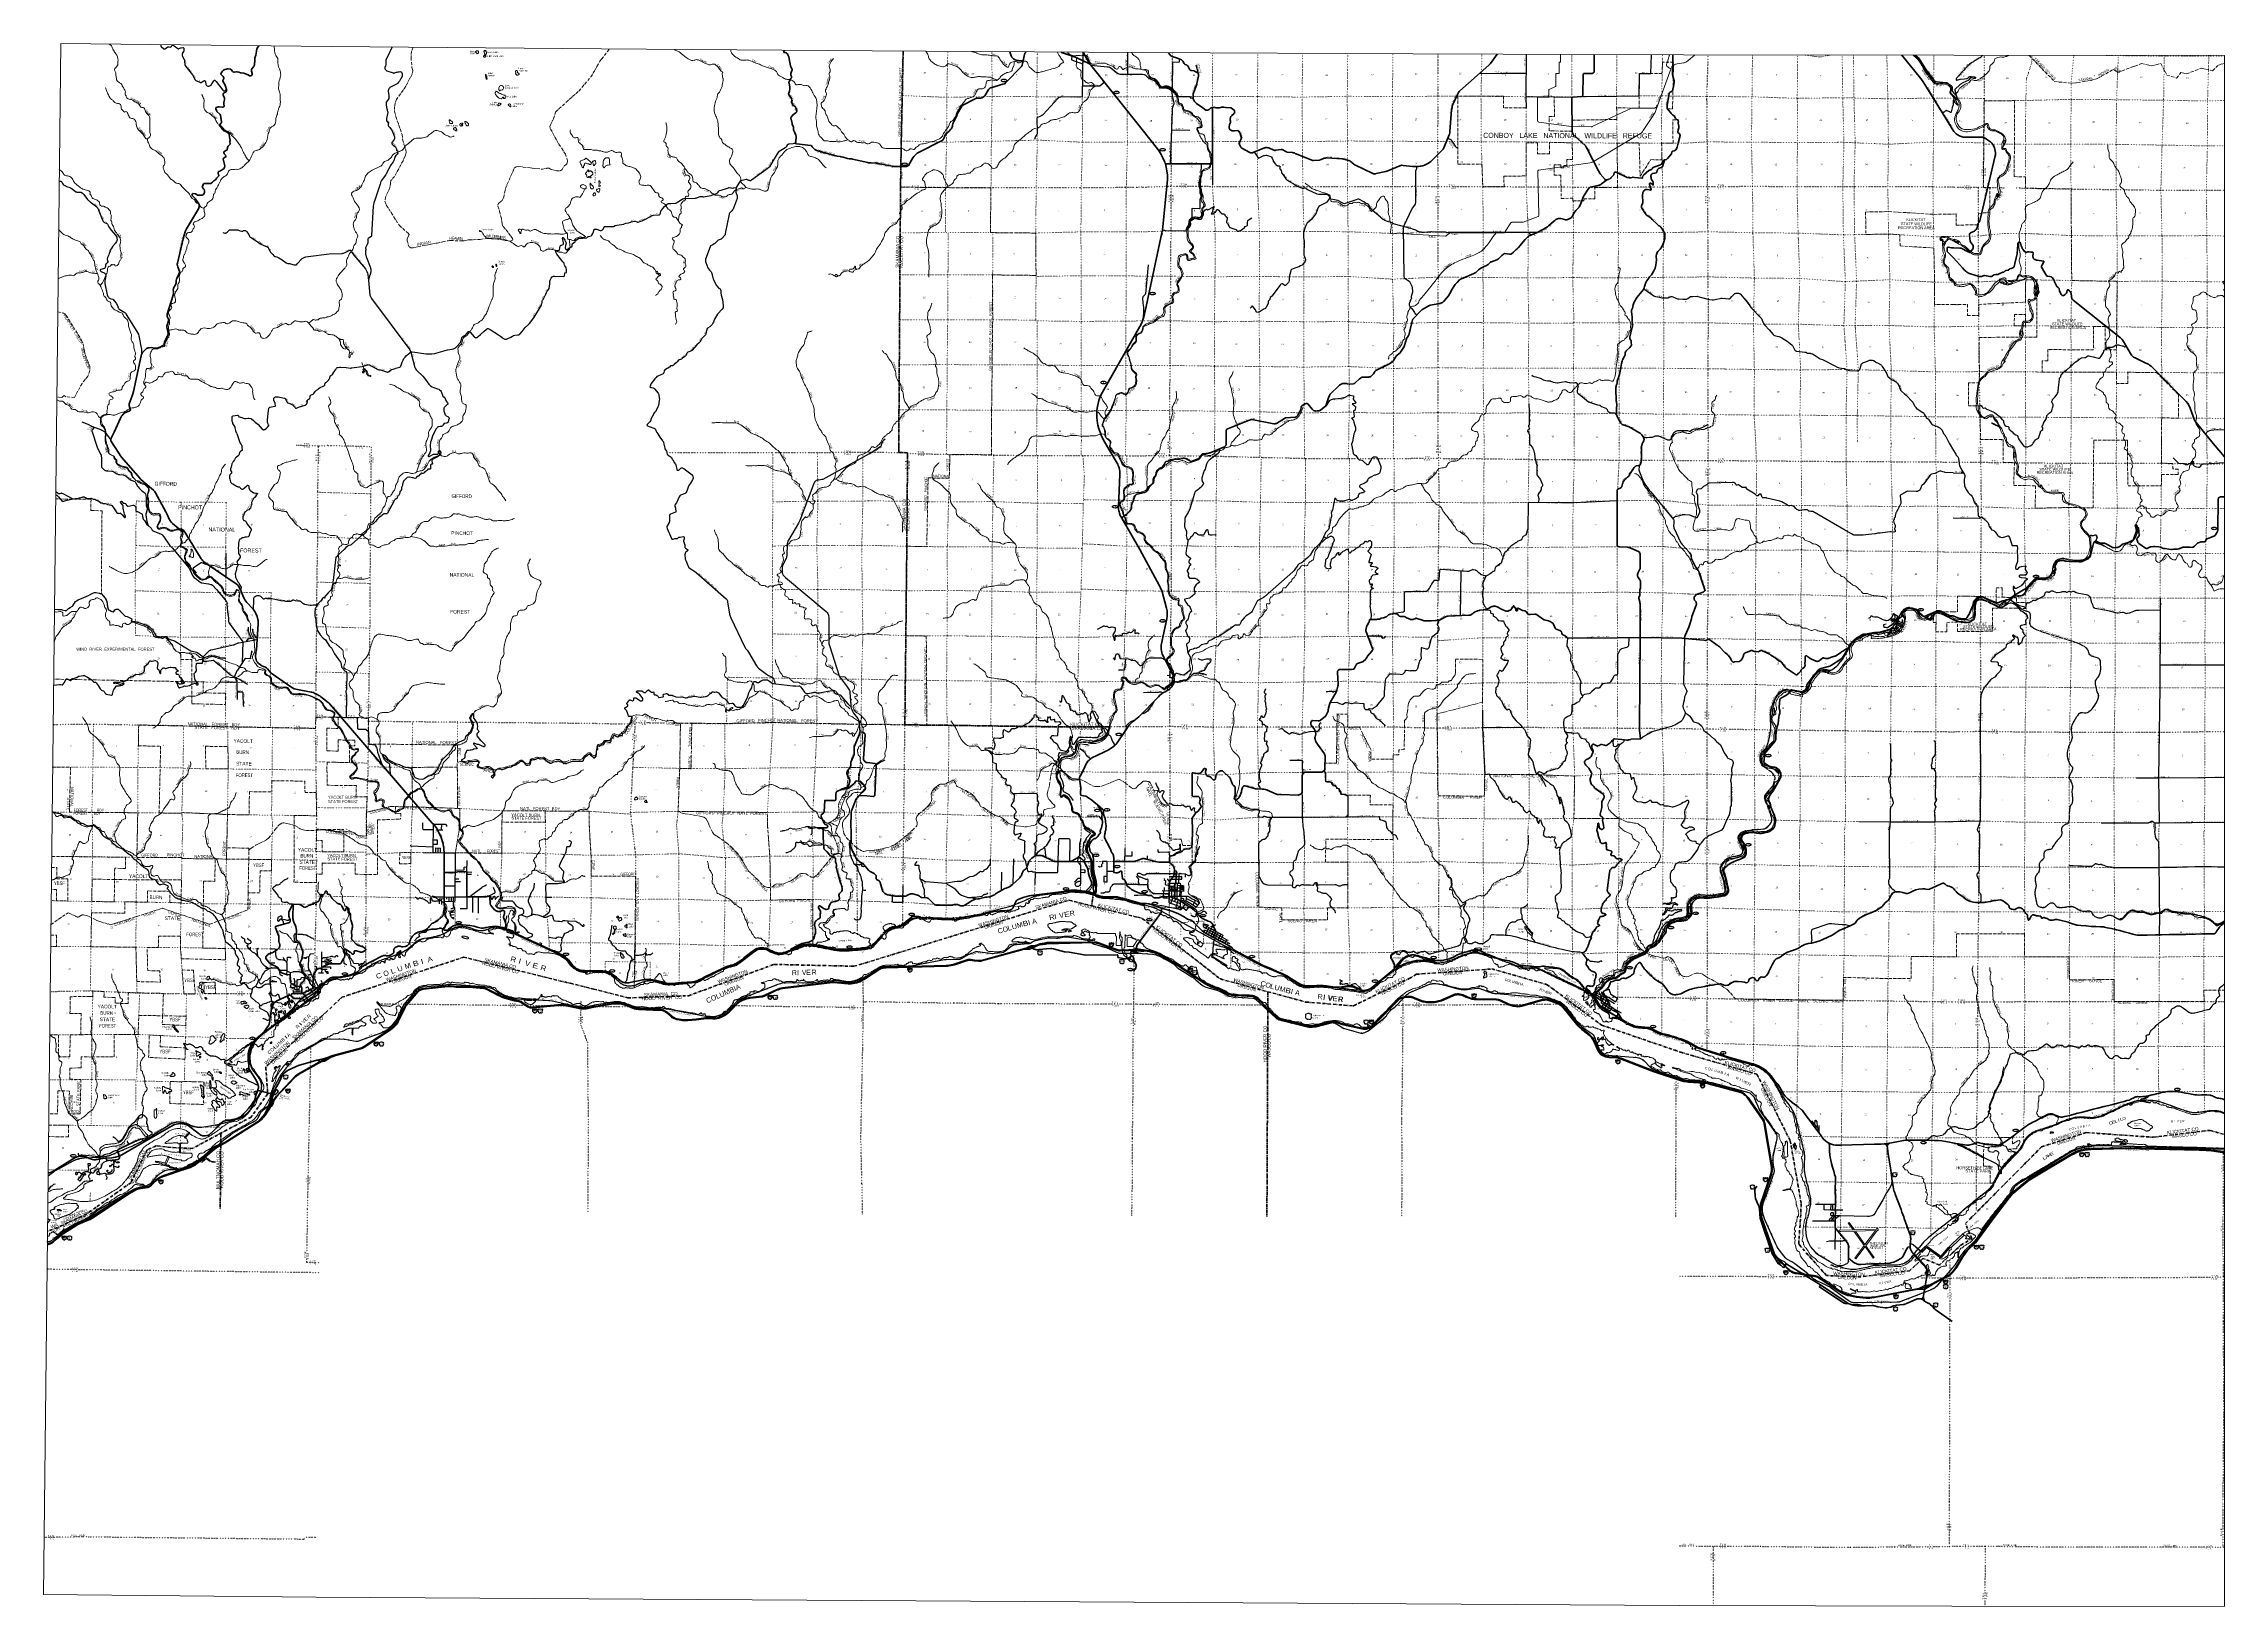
# Model space of a CAD drawing. Header units: feet. Extents: x -256679 to 5, y -731788 to -547785.
import ezdxf
from ezdxf.enums import TextEntityAlignment as Align

# ---------------------------------------------------------------- set-up
doc = ezdxf.new("R2010")
doc.units = ezdxf.units.FT
doc.header["$LTSCALE"] = 70
doc.header["$PDMODE"] = 32
doc.header["$PDSIZE"] = 35
for name, pattern in [('DASH_DOUBLE_DOT', [9.2, 5, -1.2, 0.3, -1.2, 0.3, -1.2]), ('DOT_DASHED', [7.7, 5, -1.2, 0.3, -1.2]), ('DOTTED', [1.5, 0.3, -1.2]), ('LONG_DASH_SHORT_DASH', [9.9, 6, -1.2, 1.5, -1.2]), ('LONG_DASHED', [7.5, 6, -1.5]), ('MEDIUM_DASHED', [4.5, 3, -1.5]), ('SHORT_DASHED', [2.7, 1.5, -1.2])]:
    doc.linetypes.add(name, pattern=pattern)
for name, color, linetype, lineweight in [('10', 7, 'DASH_DOUBLE_DOT', 70), ('11', 7, 'LONG_DASH_SHORT_DASH', 60), ('15', 7, 'Continuous', 25), ('16', 7, 'Continuous', 25), ('17', 7, 'Continuous', 25), ('18', 7, 'Continuous', 35), ('19', 7, 'Continuous', 25), ('20', 7, 'Continuous', 70), ('23', 7, 'Continuous', 70), ('24', 7, 'Continuous', 25), ('26', 7, 'Continuous', 40), ('29', 7, 'Continuous', 25), ('31', 7, 'Continuous', 13), ('34', 7, 'Continuous', 25), ('36', 7, 'Continuous', 13), ('39', 7, 'Continuous', 13), ('4', 7, 'Continuous', 13), ('42', 7, 'Continuous', 35), ('44', 7, 'DOT_DASHED', 13), ('55', 7, 'Continuous', 13), ('57', 7, 'Continuous', 13), ('59', 7, 'Continuous', 13), ('6', 7, 'DOTTED', 25), ('61', 7, 'Continuous', 13), ('63', 7, 'Continuous', 25), ('7', 7, 'DOTTED', 13)]:
    doc.layers.add(name, color=color, linetype=linetype, lineweight=lineweight)
for name, color, linetype in [('12', 7, 'Continuous'), ('27', 7, 'Continuous'), ('30', 7, 'Continuous'), ('41', 7, 'Continuous'), ('45', 7, 'Continuous')]:
    doc.layers.add(name, color=color, linetype=linetype)

msp = doc.modelspace()

# ---------------------------------------------------------------- hatches: boundary and pattern name
at = {"layer": '55'}
for points in [[(-224144.06, -667628.49), (-223985.53, -667537.71), (-223986.3, -667591.72), (-224121.03, -667668.71)], [(-224113.4, -667682.04), (-223986.44, -667609.33), (-223986.13, -667662.42), (-224090.39, -667722.21)], [(-223986.44, -667609.33), (-223811.36, -667512.4), (-223788.53, -667553.42), (-223986.13, -667662.42)], [(-223985.53, -667537.71), (-223841.98, -667457.38), (-223819.15, -667498.41), (-223986.3, -667591.72)]]:
    msp.add_hatch(color=256, dxfattribs=at).paths.add_polyline_path(points)

# ---------------------------------------------------------------- linework, layer by layer
at = {"layer": '10'}
msp.add_line((-223936.63, -662299.07), (-230535.97, -668269.58), dxfattribs=at)
for points in [[(-159909.09, -656015.22), (-135988.66, -648633.52), (-133314.72, -649298.96), (-127896.77, -650647.29)], [(-127896.77, -650647.29), (-127376.37, -650782.67), (-126248.91, -651655.3)], [(-126248.91, -651655.3), (-118169.59, -657908.55), (-108093.84, -660632.14), (-102518.4, -661080.92), (-95952.58, -657876.49)], [(-223936.63, -662299.07), (-221569.05, -660071.51), (-207224.35, -655345.29), (-191917.8, -659112.25)], [(-191917.8, -659112.25), (-187896.33, -660141.89), (-180776.34, -659886.06), (-170723.5, -656201.77), (-161300.24, -656411.47), (-159909.09, -656015.22)], [(-95952.58, -657876.49), (-95093.82, -657358), (-86183.79, -656739.69), (-79694.56, -658590.82), (-73298.37, -663344.5), (-63991.75, -666542.64)], [(-63991.75, -666542.64), (-55008.28, -669122.88), (-51092.8, -676963.06), (-49808.04, -684347.55), (-49889.21, -686103.73)], [(-230535.97, -668269.58), (-230305.69, -671279.94), (-230295.41, -671414.27)], [(-230295.41, -671414.27), (-232244.65, -674166.82), (-239152.58, -677863.9), (-241682.94, -677754.32), (-243445.05, -677556.8), (-244501.81, -678038.64), (-246418.37, -681909.43), (-250524.36, -684809.17)], [(-29909.62, -686137.97), (-21510.04, -677685.92), (-16257.16, -675999.95), (-8362.03, -676553.3), (-1674.87, -675739.56), (-2.51, -676217.64)], [(-250524.36, -684809.17), (-251598.11, -685564.76), (-253865.82, -686620.23), (-255042.26, -687176.43), (-256208.54, -687611.63)], [(-32028.34, -690185.63), (-33539.13, -691592.86), (-35476.21, -690809.02), (-37041.89, -692279.05), (-42773.34, -692984.53), (-46843.79, -692831.13), (-50102.72, -689131.81), (-49889.21, -686103.73)], [(-32028.34, -690185.63), (-31010.53, -689248.83), (-29718.15, -688501.41), (-30470.94, -686707.86), (-29909.62, -686137.97)]]:
    msp.add_lwpolyline(points, dxfattribs=at)
at = {"layer": '11'}
for p, q in [((-112572.66, -659427), (-112693.75, -685884.15)), ((-235827.25, -676078.16), (-235887.28, -684943.79))]:
    msp.add_line(p, q, dxfattribs=at)
for points in [[(-155507.82, -548673.24), (-155732.17, -559259.52), (-155816.25, -564688.81), (-156022, -594331.77)], [(-131178.93, -628241.93), (-134595.02, -628241.94), (-138852.69, -628216.59), (-150334.02, -628050.28), (-155304.27, -627992.52), (-155077.22, -606953.49), (-154987.12, -595956.16), (-156029.28, -595915.79), (-156022, -594331.77)], [(-131178.93, -628241.93), (-131422.89, -628924.28), (-131605.76, -629233.4), (-131844.33, -629491.98), (-131990.4, -629612.58), (-132203.11, -629745.58), (-132561.04, -629894.98), (-133040.95, -630011.34), (-133213.36, -630046.8), (-133410.11, -630062.47), (-133960.88, -630019.95), (-134459.91, -630021.93), (-134841.5, -630123.05), (-134926.98, -630182.5), (-134992.93, -630262.1), (-135071.28, -630533.99), (-135160.44, -630901.99), (-135275.42, -631241.72), (-135413.5, -631465.04), (-135494.08, -631544.37), (-135593.13, -631621.89), (-135836.11, -631682.05), (-136173.24, -631737.44), (-136506.22, -631774.83), (-136662.8, -631820.69), (-136773.47, -631862.85), (-136869.91, -631929.25), (-136949.04, -632013.73), (-137083.02, -632225.05), (-137155.55, -632519.04), (-137281.06, -633417.77), (-137359.14, -633655.6), (-137427.12, -633883.49), (-137441.95, -634011.53), (-137441.19, -634135.86), (-137366.88, -634362.9), (-137195.13, -634684.91), (-137062.31, -634864.32), (-136972.03, -635099.51), (-136919.58, -635304.33), (-136891.11, -635500.93), (-136951.79, -635817.06), (-137021.12, -636211.26), (-136987.04, -636319.56), (-136948.53, -636404.22), (-136881.14, -636496.94), (-136802.78, -636471.52), (-136731.75, -636361.88), (-136645.08, -636300.46), (-136585.14, -636297.36), (-136519.06, -636329.53), (-136361.43, -636414.97), (-136238.05, -636522.17), (-136080.43, -636609.61), (-135930.42, -636893.37), (-135790.69, -637209.1), (-135686.66, -637478.46), (-135603.12, -637803.76), (-135618.93, -638024.06), (-135600.11, -638114.43), (-135554.28, -638206.94), (-135489.15, -638255.05), (-135400.68, -638294.34), (-135140.8, -638374.59), (-134893.24, -638490.81), (-134811.1, -638553.58), (-134746.02, -638624.26), (-134689.06, -638766.99), (-134658.58, -638963.62), (-134581.16, -639054.42), (-134436.13, -639209.89), (-134373.91, -639446.85), (-134301.68, -639683.89), (-134250.67, -639818.56), (-134163.39, -639929.48), (-134058.06, -640038.53), (-133879.33, -640127.82)], [(-133879.33, -640127.82), (-133002.09, -640758.86), (-132970.07, -640817.54), (-132968.69, -640882.13), (-133020.64, -640957.91), (-133154.09, -641025.05), (-133251.6, -641088.26), (-133384.81, -641199.57), (-133489.18, -641327.37), (-133585.59, -641506.64), (-133585.59, -641506.64), (-133733.64, -641793.2), (-133833.9, -642066.66), (-133886.08, -642279.66), (-133929.73, -642547.58), (-133923.17, -642675.42), (-133897.08, -642792.22), (-133846.17, -642917.22), (-133466.61, -643698.99), (-133380.7, -643946.53), (-133339.5, -644158.16), (-133319.32, -644429.78), (-133326.46, -644839.74), (-133328.52, -645011.51), (-133324.56, -645087.2), (-133301.74, -645202.52), (-133294.19, -645265.74), (-133296.1, -645361.92), (-133292.82, -645425.84), (-133283.9, -645462.25), (-133255.18, -645525.84), (-133233.77, -645574.25), (-133149.98, -645873.13), (-133073.58, -646210.54), (-133042.86, -646377.46), (-133034.62, -646484.65), (-133039.93, -646718.32), (-133047.66, -646798.65), (-133084.05, -646947.06), (-133104.64, -647110.59), (-133110.13, -647148.73), (-133125.48, -647221.39), (-133128.66, -647250.42), (-133124.89, -647294.05), (-133104.63, -647382.34), (-133083.69, -647495.37), (-133076.14, -647564.09), (-133081.63, -647617), (-133103.86, -647713.48), (-133120.77, -647788.77), (-133314.72, -649298.96)]]:
    msp.add_lwpolyline(points, dxfattribs=at)
at = {"layer": '15'}
for p, q in [((-131264.93, -653767.12), (-130988.52, -653767.12)), ((-130988.52, -654112.7), (-131052.41, -654094.74)), ((-130992.22, -653635.65), (-130989.32, -653632.74)), ((-130986.15, -653635.12), (-130989.58, -653632.74)), ((-130989.05, -654112.96), (-130925.42, -654094.22)), ((-154994.42, -656750.25), (-154718.01, -656750.25)), ((-154718.01, -657095.83), (-154781.9, -657077.87)), ((-154721.71, -656618.78), (-154718.81, -656615.87)), ((-154715.64, -656618.25), (-154719.07, -656615.87)), ((-154718.54, -657096.09), (-154654.91, -657077.35)), ((-121984.9, -656741.49), (-121708.49, -656741.49)), ((-121708.49, -657087.07), (-121772.38, -657069.11)), ((-121712.19, -656610.02), (-121709.29, -656607.11)), ((-121706.12, -656609.49), (-121709.55, -656607.11)), ((-121709.02, -657087.33), (-121645.39, -657068.59)), ((-88311.94, -659642.74), (-88309.04, -659639.83)), ((-88305.87, -659642.21), (-88309.3, -659639.83)), ((-199134.73, -661558.53), (-198858.32, -661558.53)), ((-198858.32, -661904.11), (-198922.21, -661886.15)), ((-198862.02, -661427.06), (-198859.12, -661424.15)), ((-198855.95, -661426.53), (-198859.38, -661424.15)), ((-198858.85, -661904.37), (-198795.22, -661885.63)), ((-171441.74, -659962.07), (-171165.33, -659962.07)), ((-171165.33, -660307.65), (-171229.22, -660289.69)), ((-171169.03, -659830.6), (-171166.13, -659827.69)), ((-171162.96, -659830.07), (-171166.39, -659827.69)), ((-171165.86, -660307.91), (-171102.23, -660289.17)), ((-88584.65, -659774.21), (-88308.24, -659774.21)), ((-88308.24, -660119.79), (-88372.13, -660101.83)), ((-88308.77, -660120.05), (-88245.14, -660101.31)), ((-100656.84, -662864.18), (-100380.43, -662864.18)), ((-100380.43, -663209.76), (-100444.32, -663191.8)), ((-100384.13, -662732.71), (-100381.23, -662729.8)), ((-100378.06, -662732.18), (-100381.49, -662729.8)), ((-100380.96, -663210.02), (-100317.33, -663191.28)), ((-217816.81, -665454.43), (-217540.4, -665454.43)), ((-217540.4, -665800.01), (-217604.29, -665782.05)), ((-217544.1, -665322.96), (-217541.2, -665320.05)), ((-217538.03, -665322.43), (-217541.46, -665320.05)), ((-217540.93, -665800.27), (-217477.3, -665781.53)), ((-71649.16, -667544.02), (-71372.75, -667544.02)), ((-71372.75, -667889.6), (-71436.64, -667871.64)), ((-71376.45, -667412.55), (-71373.55, -667409.64)), ((-71370.38, -667412.02), (-71373.81, -667409.64)), ((-71373.28, -667889.86), (-71309.65, -667871.12)), ((-228193.37, -670991.11), (-227916.96, -670991.11)), ((-227916.96, -671336.69), (-227980.85, -671318.73)), ((-227920.66, -670859.64), (-227917.76, -670856.73)), ((-227914.59, -670859.11), (-227918.02, -670856.73)), ((-227917.49, -671336.95), (-227853.86, -671318.21)), ((-61688.57, -670399.75), (-61412.16, -670399.75)), ((-61412.16, -670745.33), (-61476.05, -670727.37)), ((-61415.86, -670268.28), (-61412.96, -670265.37)), ((-61409.79, -670267.75), (-61413.22, -670265.37)), ((-61412.69, -670745.59), (-61349.06, -670726.85)), ((-17058.25, -678478.17), (-16781.84, -678478.17)), ((-16781.84, -678823.75), (-16845.73, -678805.79)), ((-16785.54, -678346.7), (-16782.64, -678343.79)), ((-16779.47, -678346.17), (-16782.9, -678343.79)), ((-16782.37, -678824.01), (-16718.74, -678805.27)), ((-243149.92, -681674.12), (-242873.51, -681674.12)), ((-242873.51, -682019.7), (-242937.4, -682001.74)), ((-242877.21, -681542.65), (-242874.31, -681539.74)), ((-242871.14, -681542.12), (-242874.57, -681539.74)), ((-242874.04, -682019.96), (-242810.41, -682001.22)), ((-54281.03, -681414.1), (-54004.62, -681414.1)), ((-54004.62, -681759.68), (-54068.51, -681741.72)), ((-54008.32, -681282.63), (-54005.42, -681279.72)), ((-54002.25, -681282.1), (-54005.68, -681279.72)), ((-54005.15, -681759.94), (-53941.52, -681741.2)), ((-254531.55, -688300.28), (-254255.14, -688300.28)), ((-254255.14, -688645.86), (-254319.03, -688627.9)), ((-254258.84, -688168.81), (-254255.94, -688165.9)), ((-254252.77, -688168.28), (-254256.2, -688165.9)), ((-254255.67, -688646.12), (-254192.04, -688627.38)), ((-29455.5, -689372.65), (-29179.09, -689372.65)), ((-29179.09, -689718.23), (-29242.98, -689700.27)), ((-29182.79, -689241.18), (-29179.89, -689238.27)), ((-29176.72, -689240.65), (-29180.15, -689238.27)), ((-29179.62, -689718.49), (-29115.99, -689699.75)), ((-51883.11, -692378.12), (-51606.7, -692378.12)), ((-51606.7, -692723.7), (-51670.59, -692705.74)), ((-51610.4, -692246.65), (-51607.5, -692243.74)), ((-51604.33, -692246.12), (-51607.76, -692243.74)), ((-51607.23, -692723.96), (-51543.6, -692705.22)), ((-38922.51, -695216.61), (-38646.1, -695216.61)), ((-38646.1, -695562.19), (-38709.99, -695544.23)), ((-38649.8, -695085.14), (-38646.9, -695082.23)), ((-38643.73, -695084.61), (-38647.16, -695082.23)), ((-38646.63, -695562.45), (-38583, -695543.71)), ((-33080.31, -693478.15), (-32803.9, -693478.15)), ((-32803.9, -693823.73), (-32867.79, -693805.77)), ((-32807.6, -693346.68), (-32804.7, -693343.77)), ((-32801.53, -693346.15), (-32804.96, -693343.77)), ((-32804.43, -693823.99), (-32740.8, -693805.25))]:
    msp.add_line(p, q, dxfattribs=at)
for points in [[(-130713.16, -653767.12), (-130989.05, -653767.12), (-130988.52, -653767.12)], [(-154442.65, -656750.25), (-154718.54, -656750.25), (-154718.01, -656750.25)], [(-121433.13, -656741.49), (-121709.02, -656741.49), (-121708.49, -656741.49)], [(-198582.96, -661558.53), (-198858.85, -661558.53), (-198858.32, -661558.53)], [(-170889.97, -659962.07), (-171165.86, -659962.07), (-171165.33, -659962.07)], [(-88032.88, -659774.21), (-88308.77, -659774.21), (-88308.24, -659774.21)], [(-100105.07, -662864.18), (-100380.96, -662864.18), (-100380.43, -662864.18)], [(-217265.04, -665454.43), (-217540.93, -665454.43), (-217540.4, -665454.43)], [(-71097.39, -667544.02), (-71373.28, -667544.02), (-71372.75, -667544.02)], [(-227641.6, -670991.11), (-227917.49, -670991.11), (-227916.96, -670991.11)], [(-61136.8, -670399.75), (-61412.69, -670399.75), (-61412.16, -670399.75)], [(-16506.48, -678478.17), (-16782.37, -678478.17), (-16781.84, -678478.17)], [(-242598.15, -681674.12), (-242874.04, -681674.12), (-242873.51, -681674.12)], [(-53729.26, -681414.1), (-54005.15, -681414.1), (-54004.62, -681414.1)], [(-253979.78, -688300.28), (-254255.67, -688300.28), (-254255.14, -688300.28)], [(-28903.73, -689372.65), (-29179.62, -689372.65), (-29179.09, -689372.65)], [(-51331.34, -692378.12), (-51607.23, -692378.12), (-51606.7, -692378.12)], [(-38370.74, -695216.61), (-38646.63, -695216.61), (-38646.1, -695216.61)], [(-32528.54, -693478.15), (-32804.43, -693478.15), (-32803.9, -693478.15)]]:
    msp.add_lwpolyline(points, dxfattribs=at)
for centre, radius, start, end in [((-130962.3, -653802.22), 306.13, 148.44436, 254.43378), ((-131110.9, -653519.62), 165.66, 227.34248, 315.8117), ((-130867.21, -653519.62), 165.66, 224.18831, 312.69403), ((-131015.81, -653802.22), 306.13, 283.08087, 31.62484), ((-154691.79, -656785.35), 306.13, 148.44436, 254.43378), ((-154840.39, -656502.75), 165.66, 227.34248, 315.8117), ((-154596.7, -656502.75), 165.66, 224.18831, 312.69403), ((-154745.3, -656785.35), 306.13, 283.08087, 31.62484), ((-121682.27, -656776.59), 306.13, 148.44436, 254.43378), ((-121830.87, -656493.99), 165.66, 227.34248, 315.8117), ((-121587.18, -656493.99), 165.66, 224.18831, 312.69403), ((-121735.78, -656776.59), 306.13, 283.08087, 31.62484), ((-88282.02, -659809.31), 306.13, 148.44436, 254.43378), ((-88430.62, -659526.71), 165.66, 227.34248, 315.8117), ((-88186.93, -659526.71), 165.66, 224.18831, 312.69403), ((-88335.53, -659809.31), 306.13, 283.08087, 31.62484), ((-198832.1, -661593.63), 306.13, 148.44436, 254.43378), ((-198980.7, -661311.03), 165.66, 227.34248, 315.8117), ((-198737.01, -661311.03), 165.66, 224.18831, 312.69403), ((-198885.61, -661593.63), 306.13, 283.08087, 31.62484), ((-171139.11, -659997.17), 306.13, 148.44436, 254.43378), ((-171287.71, -659714.57), 165.66, 227.34248, 315.8117), ((-171044.02, -659714.57), 165.66, 224.18831, 312.69403), ((-171192.62, -659997.17), 306.13, 283.08087, 31.62484), ((-100354.21, -662899.28), 306.13, 148.44436, 254.43378), ((-100502.81, -662616.68), 165.66, 227.34248, 315.8117), ((-100259.12, -662616.68), 165.66, 224.18831, 312.69403), ((-100407.72, -662899.28), 306.13, 283.08087, 31.62484), ((-217514.18, -665489.53), 306.13, 148.44436, 254.43378), ((-217662.78, -665206.93), 165.66, 227.34248, 315.8117), ((-217419.09, -665206.93), 165.66, 224.18831, 312.69403), ((-217567.69, -665489.53), 306.13, 283.08087, 31.62484), ((-71346.53, -667579.12), 306.13, 148.44436, 254.43378), ((-71495.13, -667296.52), 165.66, 227.34248, 315.8117), ((-71251.44, -667296.52), 165.66, 224.18831, 312.69403), ((-71400.04, -667579.12), 306.13, 283.08087, 31.62484), ((-227890.74, -671026.21), 306.13, 148.44436, 254.43378), ((-228039.34, -670743.61), 165.66, 227.34248, 315.8117), ((-227795.65, -670743.61), 165.66, 224.18831, 312.69403), ((-227944.25, -671026.21), 306.13, 283.08087, 31.62484), ((-61385.94, -670434.85), 306.13, 148.44436, 254.43378), ((-61534.54, -670152.25), 165.66, 227.34248, 315.8117), ((-61290.85, -670152.25), 165.66, 224.18831, 312.69403), ((-61439.45, -670434.85), 306.13, 283.08087, 31.62484), ((-16755.62, -678513.27), 306.13, 148.44436, 254.43378), ((-16904.22, -678230.67), 165.66, 227.34248, 315.8117), ((-16660.53, -678230.67), 165.66, 224.18831, 312.69403), ((-16809.13, -678513.27), 306.13, 283.08087, 31.62484), ((-242847.29, -681709.22), 306.13, 148.44436, 254.43378), ((-242995.89, -681426.62), 165.66, 227.34248, 315.8117), ((-242752.2, -681426.62), 165.66, 224.18831, 312.69403), ((-242900.8, -681709.22), 306.13, 283.08087, 31.62484), ((-53978.4, -681449.2), 306.13, 148.44436, 254.43378), ((-54127, -681166.6), 165.66, 227.34248, 315.8117), ((-53883.31, -681166.6), 165.66, 224.18831, 312.69403), ((-54031.91, -681449.2), 306.13, 283.08087, 31.62484), ((-254228.92, -688335.38), 306.13, 148.44436, 254.43378), ((-254377.52, -688052.78), 165.66, 227.34248, 315.8117), ((-254133.83, -688052.78), 165.66, 224.18831, 312.69403), ((-254282.43, -688335.38), 306.13, 283.08087, 31.62484), ((-29152.87, -689407.75), 306.13, 148.44436, 254.43378), ((-29301.47, -689125.15), 165.66, 227.34248, 315.8117), ((-29057.78, -689125.15), 165.66, 224.18831, 312.69403), ((-29206.38, -689407.75), 306.13, 283.08087, 31.62484), ((-51580.48, -692413.22), 306.13, 148.44436, 254.43378), ((-51729.08, -692130.62), 165.66, 227.34248, 315.8117), ((-51485.39, -692130.62), 165.66, 224.18831, 312.69403), ((-51633.99, -692413.22), 306.13, 283.08087, 31.62484), ((-38619.88, -695251.71), 306.13, 148.44436, 254.43378), ((-38768.48, -694969.11), 165.66, 227.34248, 315.8117), ((-38524.79, -694969.11), 165.66, 224.18831, 312.69403), ((-38673.39, -695251.71), 306.13, 283.08087, 31.62484), ((-32777.68, -693513.25), 306.13, 148.44436, 254.43378), ((-32926.28, -693230.65), 165.66, 227.34248, 315.8117), ((-32682.59, -693230.65), 165.66, 224.18831, 312.69403), ((-32831.19, -693513.25), 306.13, 283.08087, 31.62484)]:
    msp.add_arc(centre, radius, start, end, dxfattribs=at)
at = {"layer": '16'}
for p, q in [((-139642.2, -654652.84), (-139590.89, -654594.08)), ((-139399.13, -654588.11), (-139399.41, -654588.31)), ((-139207.04, -654593.99), (-139155.65, -654652.84)), ((-130002.7, -655673.87), (-129951.39, -655615.11)), ((-129759.63, -655609.14), (-129759.91, -655609.34)), ((-129567.54, -655615.02), (-129516.15, -655673.87)), ((-121413.52, -656976.01), (-121362.21, -656917.25)), ((-121170.45, -656911.28), (-121170.73, -656911.48)), ((-120978.36, -656917.16), (-120926.97, -656976.01)), ((-198464.75, -661488.32), (-198413.44, -661429.56)), ((-198221.68, -661423.59), (-198221.96, -661423.79)), ((-198029.59, -661429.47), (-197978.2, -661488.32)), ((-170797.35, -659891.86), (-170746.04, -659833.1)), ((-170554.28, -659827.13), (-170554.56, -659827.33)), ((-170362.19, -659833.01), (-170310.8, -659891.86)), ((-101257.74, -662790.98), (-101206.43, -662732.22)), ((-101014.67, -662726.25), (-101014.95, -662726.45)), ((-100822.58, -662732.13), (-100771.19, -662790.98)), ((-217156.2, -665384.22), (-217104.89, -665325.46)), ((-216913.13, -665319.49), (-216913.41, -665319.69)), ((-216721.04, -665325.37), (-216669.65, -665384.22)), ((-228422.06, -669270.48), (-228370.75, -669211.72)), ((-228178.99, -669205.75), (-228179.27, -669205.95)), ((-227986.9, -669211.63), (-227935.51, -669270.48)), ((-16389.98, -678394.91), (-16338.67, -678336.15)), ((-16146.91, -678330.18), (-16147.19, -678330.38)), ((-15954.82, -678336.06), (-15903.43, -678394.91)), ((-55787.8, -682216.42), (-55736.49, -682157.66)), ((-55544.73, -682151.69), (-55545.01, -682151.89)), ((-55352.64, -682157.57), (-55301.25, -682216.42)), ((-39035.72, -680767.46), (-38984.41, -680708.7)), ((-38792.65, -680702.73), (-38792.93, -680702.93)), ((-38600.56, -680708.61), (-38549.17, -680767.46)), ((-36907.5, -687597.62), (-36856.19, -687538.86)), ((-36664.43, -687532.89), (-36664.71, -687533.09)), ((-36472.34, -687538.77), (-36420.95, -687597.62)), ((-253866.26, -688225.81), (-253814.95, -688167.05)), ((-253623.19, -688161.08), (-253623.47, -688161.28)), ((-253431.1, -688166.96), (-253379.71, -688225.81)), ((-54031.3, -689657.18), (-53979.99, -689598.42)), ((-53788.23, -689592.45), (-53788.51, -689592.65)), ((-53596.14, -689598.33), (-53544.75, -689657.18)), ((-28791.46, -689302.07), (-28740.15, -689243.31)), ((-28548.39, -689237.34), (-28548.67, -689237.54)), ((-28356.3, -689243.22), (-28304.91, -689302.07)), ((-33042.52, -693962.36), (-32991.21, -693903.6)), ((-32799.45, -693897.63), (-32799.73, -693897.83)), ((-32607.36, -693903.51), (-32555.97, -693962.36)), ((-38949.39, -696576.52), (-38898.08, -696517.76)), ((-38706.32, -696511.79), (-38706.6, -696511.99)), ((-38514.23, -696517.67), (-38462.84, -696576.52)), ((-34227.73, -696114.09), (-34176.42, -696055.33)), ((-33984.66, -696049.36), (-33984.94, -696049.56)), ((-33792.57, -696055.24), (-33741.18, -696114.09))]:
    msp.add_line(p, q, dxfattribs=at)
for centre, radius, start, end in [((-139495.99, -654918.37), 151.42, 159.09177, 283.81923), ((-139835.18, -654763.47), 222.05, 332.97043, 29.75871), ((-139499.81, -654436.42), 182.07, 239.97227, 303.45418), ((-139298.03, -654436.92), 181.52, 236.33975, 300.08743), ((-139298.04, -654436.42), 182.07, 236.54582, 236.59441), ((-139301.87, -654918.37), 151.42, 256.18077, 20.90823), ((-138962.68, -654763.47), 222.05, 150.24129, 207.02957), ((-129856.49, -655939.4), 151.42, 159.09177, 283.81923), ((-130195.68, -655784.5), 222.05, 332.97043, 29.75871), ((-129860.31, -655457.45), 182.07, 239.97227, 303.45418), ((-129658.53, -655457.95), 181.52, 236.33975, 300.08743), ((-129658.54, -655457.45), 182.07, 236.54582, 236.59441), ((-129662.37, -655939.4), 151.42, 256.18077, 20.90823), ((-129323.18, -655784.5), 222.05, 150.24129, 207.02957), ((-121606.5, -657086.64), 222.05, 332.97043, 29.75871), ((-121271.13, -656759.59), 182.07, 239.97227, 303.45418), ((-121069.35, -656760.09), 181.52, 236.33975, 300.08743), ((-121069.36, -656759.59), 182.07, 236.54582, 236.59441), ((-120734, -657086.64), 222.05, 150.24129, 207.02957), ((-121267.31, -657241.54), 151.42, 159.09177, 283.81923), ((-121073.19, -657241.54), 151.42, 256.18077, 20.90823), ((-198318.54, -661753.85), 151.42, 159.09177, 283.81923), ((-198657.73, -661598.95), 222.05, 332.97043, 29.75871), ((-198322.36, -661271.9), 182.07, 239.97227, 303.45418), ((-198120.58, -661272.4), 181.52, 236.33975, 300.08743), ((-198120.59, -661271.9), 182.07, 236.54582, 236.59441), ((-198124.42, -661753.85), 151.42, 256.18077, 20.90823), ((-197785.23, -661598.95), 222.05, 150.24129, 207.02957), ((-170651.14, -660157.39), 151.42, 159.09177, 283.81923), ((-170990.33, -660002.49), 222.05, 332.97043, 29.75871), ((-170654.96, -659675.44), 182.07, 239.97227, 303.45418), ((-170453.18, -659675.94), 181.52, 236.33975, 300.08743), ((-170453.19, -659675.44), 182.07, 236.54582, 236.59441), ((-170457.02, -660157.39), 151.42, 256.18077, 20.90823), ((-170117.83, -660002.49), 222.05, 150.24129, 207.02957), ((-101111.53, -663056.51), 151.42, 159.09177, 283.81923), ((-101450.72, -662901.61), 222.05, 332.97043, 29.75871), ((-101115.35, -662574.56), 182.07, 239.97227, 303.45418), ((-100913.57, -662575.06), 181.52, 236.33975, 300.08743), ((-100913.58, -662574.56), 182.07, 236.54582, 236.59441), ((-100917.41, -663056.51), 151.42, 256.18077, 20.90823), ((-100578.22, -662901.61), 222.05, 150.24129, 207.02957), ((-217009.99, -665649.75), 151.42, 159.09177, 283.81923), ((-217349.18, -665494.85), 222.05, 332.97043, 29.75871), ((-217013.81, -665167.8), 182.07, 239.97227, 303.45418), ((-216812.03, -665168.3), 181.52, 236.33975, 300.08743), ((-216812.04, -665167.8), 182.07, 236.54582, 236.59441), ((-216815.87, -665649.75), 151.42, 256.18077, 20.90823), ((-216476.68, -665494.85), 222.05, 150.24129, 207.02957), ((-228275.85, -669536.01), 151.42, 159.09177, 283.81923), ((-228615.04, -669381.11), 222.05, 332.97043, 29.75871), ((-228279.67, -669054.06), 182.07, 239.97227, 303.45418), ((-228077.89, -669054.56), 181.52, 236.33975, 300.08743), ((-228077.9, -669054.06), 182.07, 236.54582, 236.59441), ((-228081.73, -669536.01), 151.42, 256.18077, 20.90823), ((-227742.54, -669381.11), 222.05, 150.24129, 207.02957), ((-16243.77, -678660.44), 151.42, 159.09177, 283.81923), ((-16582.96, -678505.54), 222.05, 332.97043, 29.75871), ((-16247.59, -678178.49), 182.07, 239.97227, 303.45418), ((-16045.81, -678178.99), 181.52, 236.33975, 300.08743), ((-16045.82, -678178.49), 182.07, 236.54582, 236.59441), ((-16049.65, -678660.44), 151.42, 256.18077, 20.90823), ((-15710.46, -678505.54), 222.05, 150.24129, 207.02957), ((-55641.59, -682481.95), 151.42, 159.09177, 283.81923), ((-55980.78, -682327.05), 222.05, 332.97043, 29.75871), ((-55645.41, -682000), 182.07, 239.97227, 303.45418), ((-55443.63, -682000.5), 181.52, 236.33975, 300.08743), ((-55443.64, -682000), 182.07, 236.54582, 236.59441), ((-55447.47, -682481.95), 151.42, 256.18077, 20.90823), ((-55108.28, -682327.05), 222.05, 150.24129, 207.02957), ((-38889.51, -681032.99), 151.42, 159.09177, 283.81923), ((-39228.7, -680878.09), 222.05, 332.97043, 29.75871), ((-38893.33, -680551.04), 182.07, 239.97227, 303.45418), ((-38691.55, -680551.54), 181.52, 236.33975, 300.08743), ((-38691.56, -680551.04), 182.07, 236.54582, 236.59441), ((-38695.39, -681032.99), 151.42, 256.18077, 20.90823), ((-38356.2, -680878.09), 222.05, 150.24129, 207.02957), ((-36761.29, -687863.15), 151.42, 159.09177, 283.81923), ((-37100.48, -687708.25), 222.05, 332.97043, 29.75871), ((-36765.11, -687381.2), 182.07, 239.97227, 303.45418), ((-36563.33, -687381.7), 181.52, 236.33975, 300.08743), ((-36563.34, -687381.2), 182.07, 236.54582, 236.59441), ((-36567.17, -687863.15), 151.42, 256.18077, 20.90823), ((-36227.98, -687708.25), 222.05, 150.24129, 207.02957), ((-253720.05, -688491.34), 151.42, 159.09177, 283.81923), ((-254059.24, -688336.44), 222.05, 332.97043, 29.75871), ((-253723.87, -688009.39), 182.07, 239.97227, 303.45418), ((-253522.09, -688009.89), 181.52, 236.33975, 300.08743), ((-253522.1, -688009.39), 182.07, 236.54582, 236.59441), ((-253525.93, -688491.34), 151.42, 256.18077, 20.90823), ((-253186.74, -688336.44), 222.05, 150.24129, 207.02957), ((-53885.09, -689922.71), 151.42, 159.09177, 283.81923), ((-54224.28, -689767.81), 222.05, 332.97043, 29.75871), ((-53888.91, -689440.76), 182.07, 239.97227, 303.45418), ((-53687.13, -689441.26), 181.52, 236.33975, 300.08743), ((-53687.14, -689440.76), 182.07, 236.54582, 236.59441), ((-53690.97, -689922.71), 151.42, 256.18077, 20.90823), ((-53351.78, -689767.81), 222.05, 150.24129, 207.02957), ((-28645.25, -689567.6), 151.42, 159.09177, 283.81923), ((-28984.44, -689412.7), 222.05, 332.97043, 29.75871), ((-28649.07, -689085.65), 182.07, 239.97227, 303.45418), ((-28447.29, -689086.15), 181.52, 236.33975, 300.08743), ((-28447.3, -689085.65), 182.07, 236.54582, 236.59441), ((-28451.13, -689567.6), 151.42, 256.18077, 20.90823), ((-28111.94, -689412.7), 222.05, 150.24129, 207.02957), ((-32896.31, -694227.89), 151.42, 159.09177, 283.81923), ((-33235.5, -694072.99), 222.05, 332.97043, 29.75871), ((-32900.13, -693745.94), 182.07, 239.97227, 303.45418), ((-32698.35, -693746.44), 181.52, 236.33975, 300.08743), ((-32698.36, -693745.94), 182.07, 236.54582, 236.59441), ((-32702.19, -694227.89), 151.42, 256.18077, 20.90823), ((-32363, -694072.99), 222.05, 150.24129, 207.02957), ((-38803.18, -696842.05), 151.42, 159.09177, 283.81923), ((-39142.37, -696687.15), 222.05, 332.97043, 29.75871), ((-38807, -696360.1), 182.07, 239.97227, 303.45418), ((-38605.22, -696360.6), 181.52, 236.33975, 300.08743), ((-38605.23, -696360.1), 182.07, 236.54582, 236.59441), ((-38609.06, -696842.05), 151.42, 256.18077, 20.90823), ((-38269.87, -696687.15), 222.05, 150.24129, 207.02957), ((-34081.52, -696379.62), 151.42, 159.09177, 283.81923), ((-34420.71, -696224.72), 222.05, 332.97043, 29.75871), ((-34085.34, -695897.67), 182.07, 239.97227, 303.45418), ((-33883.56, -695898.17), 181.52, 236.33975, 300.08743), ((-33883.57, -695897.67), 182.07, 236.54582, 236.59441), ((-33887.4, -696379.62), 151.42, 256.18077, 20.90823), ((-33548.21, -696224.72), 222.05, 150.24129, 207.02957)]:
    msp.add_arc(centre, radius, start, end, dxfattribs=at)
for centre, major_axis, start_param, end_param in [((-139440.65, -655117.19), (-19.56, 51.67), 4.958777693, 6.283185307), ((-139357.2, -655117.19), (19.56, 51.67), 0, 1.326375425), ((-129801.15, -656138.22), (-19.56, 51.67), 4.958777693, 6.283185307), ((-129717.7, -656138.22), (19.56, 51.67), 0, 1.326375425), ((-121211.97, -657440.36), (-19.56, 51.67), 4.958777693, 6.283185307), ((-121128.52, -657440.36), (19.56, 51.67), 0, 1.326375425), ((-198263.2, -661952.67), (-19.56, 51.67), 4.958777693, 6.283185307), ((-198179.75, -661952.67), (19.56, 51.67), 0, 1.326375425), ((-170595.8, -660356.21), (-19.56, 51.67), 4.958777693, 6.283185307), ((-170512.35, -660356.21), (19.56, 51.67), 0, 1.326375425), ((-101056.19, -663255.33), (-19.56, 51.67), 4.958777693, 6.283185307), ((-100972.74, -663255.33), (19.56, 51.67), 0, 1.326375425), ((-216954.65, -665848.57), (-19.56, 51.67), 4.958777693, 6.283185307), ((-216871.2, -665848.57), (19.56, 51.67), 0, 1.326375425), ((-228220.51, -669734.83), (-19.56, 51.67), 4.958777693, 6.283185307), ((-228137.06, -669734.83), (19.56, 51.67), 0, 1.326375425), ((-16188.43, -678859.26), (-19.56, 51.67), 4.958777693, 6.283185307), ((-16104.98, -678859.26), (19.56, 51.67), 0, 1.326375425), ((-55586.25, -682680.77), (-19.56, 51.67), 4.958777693, 6.283185307), ((-55502.8, -682680.77), (19.56, 51.67), 0, 1.326375425), ((-38834.17, -681231.81), (-19.56, 51.67), 4.958777693, 6.283185307), ((-38750.72, -681231.81), (19.56, 51.67), 0, 1.326375425), ((-253664.71, -688690.16), (-19.56, 51.67), 4.958777693, 6.283185307), ((-253581.26, -688690.16), (19.56, 51.67), 0, 1.326375425), ((-53829.75, -690121.53), (-19.56, 51.67), 4.958777693, 6.283185307), ((-53746.3, -690121.53), (19.56, 51.67), 0, 1.326375425), ((-36705.95, -688061.97), (-19.56, 51.67), 4.958777693, 6.283185307), ((-36622.5, -688061.97), (19.56, 51.67), 0, 1.326375425), ((-28589.91, -689766.42), (-19.56, 51.67), 4.958777693, 6.283185307), ((-28506.46, -689766.42), (19.56, 51.67), 0, 1.326375425), ((-32840.97, -694426.71), (-19.56, 51.67), 4.958777693, 6.283185307), ((-32757.52, -694426.71), (19.56, 51.67), 0, 1.326375425), ((-38747.84, -697040.87), (-19.56, 51.67), 4.958777693, 6.283185307), ((-38664.39, -697040.87), (19.56, 51.67), 0, 1.326375425), ((-34026.18, -696578.44), (-19.56, 51.67), 4.958777693, 6.283185307), ((-33942.73, -696578.44), (19.56, 51.67), 0, 1.326375425)]:
    msp.add_ellipse(centre, major_axis=major_axis, ratio=0.929097, start_param=start_param, end_param=end_param, dxfattribs=at)
at = {"layer": '17'}
for centre, major_axis in [((-143637.67, -552130.76), (309.24, -1)), ((-130390.46, -553535.99), (309.24, -1)), ((-155340.12, -561989.75), (309.24, -1)), ((-124971.13, -560285.79), (309.24, -1)), ((-126144.6, -577214.84), (309.24, -1)), ((-131926.39, -587685.12), (309.24, -1)), ((-130571.96, -602313.79), (309.24, -1)), ((-1195.16, -604867.48), (309.24, -1)), ((-22163.5, -610508.53), (309.24, -1)), ((-124960.67, -615751.3), (309.24, -1)), ((-35719.8, -614438.99), (309.24, -1)), ((-130135.5, -629124.6), (309.24, -1)), ((-53671.89, -631609.52), (309.24, -1)), ((-132660.34, -638065.63), (309.24, -1)), ((-131521.58, -638003.71), (309.24, -1)), ((-132791.61, -643347.8), (-309.24, 1)), ((-56027.05, -642108.31), (309.24, -1)), ((-130308.86, -644681.21), (-309.24, 1)), ((-136341.79, -647308.57), (-309.24, 1)), ((-127089.33, -647638.18), (-309.24, 1)), ((-125873.62, -649013.88), (-309.24, 1)), ((-207813.96, -651286.27), (-309.24, 1)), ((-154507.6, -650309.72), (-309.24, 1)), ((-126540.29, -650941.51), (-309.24, 1)), ((-120213.17, -650457.08), (-309.24, 1)), ((-65129.16, -651860.12), (309.24, -1)), ((-62210.95, -650183.02), (309.24, -1)), ((-161818.68, -654148.66), (-309.24, 1)), ((-195190.04, -655000.99), (-309.24, 1)), ((-189753.34, -656962.86), (-309.24, 1)), ((-128756.28, -656811.38), (309.24, -1)), ((-114453.66, -655282.11), (-309.24, 1)), ((-93067.79, -655394.81), (309.24, -1)), ((-69987.08, -656592.39), (309.24, -1)), ((-221230.66, -657326.68), (-309.24, 1)), ((-99964.79, -658171.86), (-309.24, 1)), ((-232101.54, -664899.86), (-309.24, 1)), ((-67226.54, -663522.35), (309.24, -1)), ((-58984.45, -666614.17), (309.24, -1)), ((-5535.99, -670919.29), (309.24, -1)), ((-35415.29, -677183.69), (309.24, -1)), ((-24556.1, -675737.75), (309.24, -1)), ((-253195.06, -678738.22), (-309.24, 1))]:
    msp.add_ellipse(centre, major_axis=major_axis, ratio=0.500121, dxfattribs=at)
at = {"layer": '18'}
for p, q in [((-224509.75, -667490.58), (-223983.27, -667343.9)), ((-224260.01, -667549.41), (-224285.87, -667428.21)), ((-249349.47, -684821.79), (-246626.68, -683128.12)), ((-246588.02, -683192.39), (-249054.51, -684824.95)), ((-25371.12, -683624.86), (-27313.53, -686141.16)), ((-25311.75, -683670.69), (-27218.87, -686141.27))]:
    msp.add_line(p, q, dxfattribs=at)
for points in [[(-159921.66, -657842.49), (-158247.78, -656774.06), (-158154.26, -656722.91), (-158086.59, -656693.3), (-157957.65, -656652.4), (-157881.28, -656632.72), (-157777.71, -656615.46), (-157542.28, -656593.08), (-150438.61, -656405), (-150281.12, -656391.26), (-149861.35, -656310.91), (-149479.36, -656235.29), (-149353.32, -656203.15), (-147968.91, -655731.73), (-147920.08, -655720.66), (-147861.52, -655712.14), (-147766.61, -655703.51), (-147673.84, -655703.51), (-147603.37, -655711.15), (-147136.48, -655781.44), (-146653.07, -655824.19), (-146528.9, -655827.83), (-146437.8, -655823.27), (-146366, -655816.32), (-146277.29, -655797.19), (-140420.17, -654189.72), (-140203.59, -654130.28)], [(-159921.04, -657753.11), (-158286, -656709.48), (-158187.36, -656655.53), (-158113.03, -656623), (-157978.37, -656580.28), (-157896.84, -656559.28), (-157787.43, -656541.04), (-157546.82, -656518.18), (-150442.87, -656330.08), (-150291.46, -656316.88), (-149875.69, -656237.29), (-149495.92, -656162.11), (-149374.7, -656131.21), (-147989.35, -655659.47), (-147933.8, -655646.86), (-147870.32, -655637.64), (-147770.01, -655628.51), (-147669.78, -655628.51), (-147593.75, -655636.75), (-147127.58, -655706.94), (-146648.67, -655749.29), (-146529.68, -655752.77), (-146443.3, -655748.45), (-146377.56, -655742.08), (-146295.13, -655724.31), (-140491.7, -654131.59), (-140223.43, -654057.96)], [(-140223.43, -654057.96), (-139672.59, -653880.01), (-139504.42, -653828.18), (-139364.66, -653792.66), (-139143.37, -653741.63), (-138725.73, -653657.27), (-138641.43, -653646.17), (-138558.93, -653638.46), (-133000.11, -653568.46), (-132876.66, -653575.14), (-132766.66, -653595.58), (-132641.95, -653630.38), (-132385.22, -653714.42)], [(-140203.59, -654130.28), (-139589.6, -653925.83), (-139446.74, -653899.2), (-139087.71, -653846.85), (-138752.35, -653801.54), (-138588.32, -653789.81), (-133049.62, -653635.37), (-132870, -653646.16), (-132798.59, -653661.08), (-132706.54, -653685.32), (-132410.84, -653784.9)], [(-132410.84, -653784.9), (-130841.86, -654355.09), (-130510.39, -654488.5), (-130367.28, -654536.97), (-130241.95, -654562.05), (-130103.74, -654582.44), (-129955.68, -654588.73), (-127918.37, -654528.54)], [(-132385.22, -653714.42), (-130815.04, -654285.03), (-130484.33, -654418.14), (-130347.82, -654464.37), (-130229.11, -654488.13), (-130096.66, -654507.68), (-129955.2, -654513.69), (-127917.95, -654453.5)], [(-127918.37, -654528.53), (-127668.78, -654537.7), (-127496.14, -654550.98), (-127231.78, -654577.65), (-126798.52, -654631), (-126630.51, -654660.06), (-126509.57, -654686.16), (-126102.98, -654787.37), (-125642.45, -654927.98), (-125454.81, -655006.98), (-125277.95, -655103.81), (-124175.17, -655727.89), (-123837.28, -655923.6), (-123321.27, -656252.94), (-120166.66, -658365.61), (-119882.89, -658537.26), (-119619.57, -658681.04), (-119425.13, -658779.7), (-119290.86, -658834.33), (-118470.75, -659097.43), (-118323.58, -659157.51), (-118097.21, -659286.45), (-117779.63, -659459.12), (-117443.17, -659616.1), (-117092.56, -659750.97), (-116954.34, -659794.09), (-116830.8, -659821.55), (-116604.31, -659850.76), (-116377.15, -659875.48), (-114323.6, -659982.98), (-114261.66, -659990.94), (-114197.52, -660006.99), (-114106.86, -660058.88), (-113794.2, -660298.05), (-111555.55, -662426.43), (-111426.67, -662523.14), (-111310.63, -662584.77), (-111251.25, -662612.19), (-111200.84, -662633.75), (-111077.74, -662670.24), (-108096.76, -663437.3), (-107806.31, -663476.28), (-107599.18, -663494.31), (-107381.65, -663498.84), (-107164.6, -663476.22), (-106979.28, -663449.09), (-105159.17, -662998.86), (-105038.9, -662985.97), (-104926.88, -662985.97), (-104840.6, -662994.6), (-104473.68, -663051.44), (-103826.24, -663260.77), (-103342.82, -663404.07), (-101315.27, -663815.14), (-101095.28, -663831.37), (-100994.08, -663822.57), (-100878.02, -663786.34), (-100456.92, -663602.26), (-100330.58, -663534.85), (-100202.5, -663442.42), (-100054.72, -663317.48), (-97162.24, -660363.93), (-97033.41, -660253.24), (-96967.46, -660216.47), (-96859.39, -660172.19), (-96689.63, -660133.33), (-96503.84, -660095.41), (-96354, -660071.85), (-96266.26, -660060.49), (-95961.1, -660042.92)], [(-127917.95, -654453.51), (-127664.52, -654462.8), (-127489.5, -654476.26), (-127223.44, -654503.11), (-126787.54, -654556.78), (-126616.21, -654586.42), (-126492.59, -654613.1), (-126082.96, -654715.07), (-125616.89, -654857.36), (-125422.17, -654939.34), (-125241.47, -655038.27), (-124137.91, -655662.81), (-123798.3, -655859.52), (-123280.23, -656190.16), (-120126.36, -658302.33), (-119845.49, -658472.22), (-119584.63, -658614.68), (-119393.97, -658711.4), (-119265.24, -658763.79), (-118445.09, -659026.89), (-118290.7, -659089.93), (-118060.73, -659220.91), (-117745.83, -659392.12), (-117413.81, -659547.04), (-117067.9, -659680.09), (-116935, -659721.55), (-116817.84, -659747.61), (-116595.45, -659776.28), (-116371.13, -659800.7), (-114316.86, -659908.24), (-114247.74, -659917.12), (-114169.26, -659936.75), (-114065.26, -659996.28), (-113745.44, -660240.93), (-111507.05, -662369.07), (-111386.33, -662459.64), (-111277.29, -662517.55), (-111220.77, -662543.65), (-111175.34, -662563.09), (-111057.74, -662597.94), (-108082.38, -663363.56), (-107798.07, -663401.72), (-107595.14, -663419.37), (-107384.77, -663423.76), (-107173.92, -663401.78), (-106993.74, -663375.41), (-105172.23, -662924.84), (-105042.9, -662910.97), (-104923.14, -662910.97), (-104831.12, -662920.18), (-104456.3, -662978.24), (-103804.04, -663189.13), (-103324.68, -663331.23), (-101305.01, -663740.7), (-101095.78, -663756.13), (-101008.68, -663748.55), (-100904.3, -663715.98), (-100489.64, -663534.72), (-100370.36, -663471.07), (-100248.72, -663383.28), (-100105.84, -663262.48), (-97213.56, -660309.15), (-97076.55, -660191.42), (-97000.06, -660148.77), (-96882.13, -660100.45), (-96705.49, -660060.03), (-96517.18, -660021.59), (-96364.64, -659997.61), (-96273.24, -659985.77), (-95960.79, -659967.78)], [(-223986.17, -667644.81), (-223413.29, -667334.59), (-223109.5, -667179.54), (-222942.89, -667112.86), (-222743.07, -667049.45), (-219369.71, -666152.14), (-219278.7, -666120.65), (-219204.94, -666088.36), (-219058.79, -666013.48), (-218783.88, -665849.93), (-215798.03, -663852.05), (-215644.55, -663734.25), (-215455.32, -663577.92), (-215283.05, -663403.37), (-215156.67, -663259.18), (-215044.89, -663107.07), (-214940.2, -662931.01), (-214105.49, -661221.46), (-214027.18, -661083.89), (-213957.49, -660983.48), (-212605.89, -659396.88), (-212550, -659347.26), (-212498.27, -659307.44), (-212422.76, -659257.74), (-212345.36, -659220.02), (-212281.31, -659193.98), (-212213.75, -659172.11), (-212135.17, -659153.96), (-212017.39, -659134.43), (-209092.39, -658793.91), (-208951.9, -658784.73), (-208836.02, -658789.19), (-208368, -658847.47), (-208115.35, -658887.95), (-207935.83, -658892.44), (-207005.87, -658862.29), (-206605.16, -658879.35), (-204866.6, -659021.86), (-204754.94, -659040.95), (-204707.98, -659059.03), (-204551.48, -659130.3), (-203223.82, -659817.89), (-202930.9, -659958.93), (-202645.47, -660084.09), (-202395.77, -660169.49), (-201244.76, -660476.87), (-201020.6, -660520.55), (-200736.2, -660567.54), (-200643.37, -660594.71), (-200522.55, -660650.91), (-200332.65, -660768.72), (-199704.8, -661188.06), (-199584.94, -661253.78), (-199429.75, -661298.3), (-199272.41, -661323.84), (-199097.89, -661318.24), (-195760.66, -661014.14), (-195644.2, -661004.89), (-195545.11, -661012.83), (-195379.22, -661038.07), (-194922.27, -661132.49), (-193453.24, -661422.13), (-193256.4, -661440.04), (-193060.64, -661440.04), (-192939, -661431.02), (-192813.27, -661413.05), (-191935.23, -661224.5)], [(-223985.33, -667558.18), (-223448.16, -667268.18), (-223140.54, -667111.18), (-222968.2, -667042.21), (-222764.06, -666977.43), (-219391.64, -666080.36), (-219306.04, -666050.75), (-219237.11, -666020.57), (-219095.1, -665947.81), (-218823.94, -665786.49), (-215841.76, -663791.07), (-215691.28, -663675.57), (-215506.02, -663522.53), (-215337.99, -663352.27), (-215215.2, -663212.17), (-215107.49, -663065.6), (-215006.24, -662895.33), (-214171.84, -661186.42), (-214090.7, -661043.88), (-214016.99, -660937.67), (-212659.59, -659344.27), (-212597.83, -659289.43), (-212541.82, -659246.32), (-212459.96, -659192.44), (-212375.95, -659151.49), (-212307.01, -659123.47), (-212233.77, -659099.76), (-212149.76, -659080.36), (-212027.87, -659060.14), (-209099.17, -658719.19), (-208952.9, -658709.64), (-208829.93, -658714.37), (-208357.43, -658773.21), (-208108.45, -658813.1), (-207936.11, -658817.41), (-207005.49, -658787.24), (-206600.5, -658804.48), (-204857.2, -658947.38), (-204734.95, -658968.28), (-204678.94, -658989.84), (-204518.67, -659062.83), (-203190.3, -659750.79), (-202899.56, -659890.78), (-202618.23, -660014.14), (-202373.93, -660097.69), (-201227.89, -660403.75), (-201007.31, -660446.73), (-200719.49, -660494.28), (-200616.87, -660524.32), (-200486.84, -660584.8), (-200292.04, -660705.65), (-199665.87, -661123.87), (-199556.22, -661183.99), (-199413.34, -661224.98), (-199267.56, -661248.65), (-199102.5, -661243.35), (-195767.03, -660939.41), (-195644.17, -660929.65), (-195536.46, -660938.28), (-195365.98, -660964.22), (-194907.43, -661058.97), (-193442.56, -661347.79), (-193252.99, -661365.04), (-193063.42, -661365.04), (-192947.09, -661356.41), (-192826.46, -661339.17), (-191934.59, -661147.65)], [(-191935.23, -661224.5), (-189622.38, -660860.89), (-189261.79, -660828.38), (-189069.05, -660830.13), (-188937.54, -660836.71), (-188811.23, -660848.94), (-188606.44, -660892.43), (-188360.51, -660957.57), (-188116.87, -661038.85), (-187128.28, -661415.38), (-187014.44, -661445.34), (-186907.16, -661467.69), (-186801.57, -661480.89), (-186651.87, -661498.88), (-184939.81, -661575.97), (-184446.75, -661572.18), (-184048.93, -661581.53), (-183903.69, -661603.58), (-183815.9, -661630.32), (-183728.39, -661671.3), (-183495.13, -661790.9), (-183339.07, -661901.39), (-182758.73, -662398.45), (-182621.95, -662491.33), (-182462.24, -662572.88), (-182308.61, -662625.92), (-182128.52, -662683.05), (-181655.09, -662773.03), (-181481.06, -662799.99), (-181317.47, -662813.26), (-181056.47, -662813.26), (-180855.55, -662802.72), (-179879.76, -662712.5), (-178983.66, -662595.89), (-178809.55, -662582.76), (-178537.18, -662584.12), (-177925.05, -662613.52), (-177776.59, -662608.23), (-177609.39, -662590.63), (-177383.24, -662551.46), (-177207.52, -662511.9), (-176988.05, -662441.63), (-176756.59, -662345.5), (-176597.26, -662265.8), (-176464.1, -662181.42), (-176137.45, -661944.9), (-175945.17, -661790.2), (-175767, -661598.9), (-174968.07, -660772.64), (-174785.11, -660621.85), (-174633.66, -660523.44), (-174467.17, -660446.67), (-174252.25, -660361.2), (-173933.11, -660262.32), (-173719.73, -660212.3), (-173526.39, -660183.08), (-172111.26, -659999.76), (-171972.25, -659972.09), (-171857.62, -659930.8), (-171675.24, -659848.9), (-170403.98, -659244.78), (-170225.33, -659176.69), (-170045.65, -659122.35), (-169904.85, -659085.05), (-169715.95, -659051.36), (-163813.27, -658320.14), (-163753.1, -658316.37), (-163704.11, -658318.26), (-163617.58, -658327.81), (-162423.64, -658460.61), (-161967.81, -658494.9), (-161811.1, -658495.58), (-161615.49, -658480.27), (-161419.04, -658456.38), (-161202.66, -658419.38), (-160946.46, -658358.59), (-160757.4, -658303.88), (-160623.78, -658252.2), (-160403.1, -658139.24), (-159921.66, -657842.49)], [(-191934.59, -661147.65), (-189631.57, -660786.41), (-189264.82, -660753.35), (-189066.84, -660755.15), (-188932.05, -660761.89), (-188799.79, -660774.7), (-188589.04, -660819.45), (-188339.02, -660885.68), (-188091.64, -660968.2), (-187105.32, -661343.87), (-186997.24, -661372.31), (-186894.84, -661393.65), (-186792.45, -661406.45), (-186645.7, -661424.08), (-184938.41, -661500.96), (-184446.16, -661497.17), (-184042.39, -661506.66), (-183887.05, -661530.25), (-183788.93, -661560.13), (-183695.37, -661603.95), (-183456.15, -661726.6), (-183292.91, -661842.18), (-182713.13, -662338.76), (-182583.68, -662426.66), (-182432.8, -662503.7), (-182285.03, -662554.72), (-182110.11, -662610.21), (-181642.34, -662699.11), (-181472.28, -662725.46), (-181314.43, -662738.26), (-181058.44, -662738.26), (-180860.97, -662727.9), (-179888.05, -662637.95), (-178991.32, -662521.26), (-178812.19, -662507.75), (-178535.19, -662509.13), (-177924.59, -662538.46), (-177781.86, -662533.37), (-177619.73, -662516.3), (-177397.88, -662477.88), (-177227.23, -662439.46), (-177013.91, -662371.16), (-176787.79, -662277.25), (-176634.2, -662200.42), (-176506.21, -662119.31), (-176182.98, -661885.27), (-175996.38, -661735.14), (-175821.41, -661547.27), (-175019.04, -660717.46), (-174829.53, -660561.27), (-174669.98, -660457.6), (-174496.75, -660377.72), (-174277.24, -660290.43), (-173952.79, -660189.9), (-173733.92, -660138.59), (-173536.81, -660108.8), (-172123.41, -659925.71), (-171992.39, -659899.63), (-171885.73, -659861.21), (-171706.7, -659780.81), (-170433.48, -659175.76), (-170249.57, -659105.67), (-170066.11, -659050.18), (-169921.06, -659011.76), (-169727.15, -658977.17), (-163820.23, -658245.43), (-163754, -658241.28), (-163698.54, -658243.42), (-163609.32, -658253.27), (-162416.68, -658385.92), (-161964.83, -658419.91), (-161813.87, -658420.57), (-161622.95, -658405.62), (-161429.89, -658382.15), (-161217.65, -658345.86), (-160965.55, -658286.04), (-160781.4, -658232.75), (-160654.48, -658183.66), (-160439.96, -658073.85), (-159921.04, -657753.11)], [(-95961.1, -660042.92), (-95877.57, -660043.85), (-95818.55, -660050.14), (-95767.63, -660059.45), (-95724.2, -660069.81), (-95617.2, -660100.7), (-95482.22, -660150.57), (-95333.16, -660213.42), (-94465.53, -660555.99), (-94344.67, -660590.76), (-94232.96, -660617.58), (-94046.9, -660646.05), (-93889.82, -660665.7), (-93778.11, -660673.76), (-93537.72, -660683.16), (-93247.49, -660687.49), (-92992.42, -660674.28), (-92786.48, -660647.87), (-92459.17, -660575.5), (-92132.62, -660474.54), (-91871.22, -660373.62), (-90719.61, -659841.87), (-90630.29, -659805.47), (-90566.3, -659787.59), (-90475.82, -659774.51), (-90381.13, -659763.51), (-90276.26, -659758.02), (-90167.11, -659759.02), (-90075.09, -659770.04), (-89971.11, -659789.18), (-89792.95, -659829.2), (-89674.9, -659868.92), (-89490.08, -659945.35), (-89239.57, -660046.12), (-88863.6, -660193.13), (-88665.15, -660250.49), (-88549.23, -660275.41), (-88297.05, -660316.35), (-88040.57, -660342.47), (-85670.16, -660383.16), (-85528.3, -660389.36), (-85434.33, -660412.86), (-85337.06, -660441.25), (-85209.27, -660494.87), (-84234.19, -660940.4), (-83951.85, -661043.82), (-83701.05, -661110.95), (-83390.42, -661162.39), (-83252.31, -661173.59), (-83135.21, -661176.84), (-83039.62, -661174.49), (-82880.17, -661145.3), (-82705.31, -661104.97), (-80240.57, -660424.21), (-80057.7, -660394.46), (-79966.59, -660384.55), (-79856.27, -660388.49), (-79644.3, -660419.68), (-79515.96, -660446.6), (-79398.61, -660478.48), (-79246.93, -660533.67), (-78348.43, -660893.69), (-78205.77, -660969.12), (-78105.14, -661037.6), (-77961.36, -661156.79), (-77868.06, -661254.19), (-76229.3, -663283.3), (-76093.74, -663438.72), (-75982.76, -663545.31), (-75626.1, -663850.3), (-74958.47, -664367.93), (-74732.9, -664562.41), (-74494.12, -664792.95), (-74404.64, -664906.9), (-74321.4, -665028.44), (-74115.39, -665434.64), (-73651.15, -666466.38), (-73560.72, -666601.82), (-73455.99, -666724.83), (-73336.44, -666830.64), (-73211.09, -666911.38), (-73015.95, -667011.5), (-72849.03, -667065.66), (-72643.01, -667115.12), (-72429.61, -667143.02), (-71512.01, -667210.87), (-71356.74, -667232.17), (-71252.51, -667256.24), (-71071.08, -667318.38), (-67427.49, -668716.82), (-67011.62, -668872.78), (-64000.86, -669857.53)], [(-95960.79, -659967.78), (-95873.11, -659968.9), (-95807.82, -659975.86), (-95752.17, -659986.03), (-95705.08, -659997.27), (-95593.77, -660029.4), (-95454.64, -660080.8), (-95304.81, -660143.98), (-94441.34, -660484.91), (-94325.54, -660518.22), (-94218.51, -660543.92), (-94036.57, -660571.76), (-93882.46, -660591.04), (-93773.95, -660598.87), (-93535.7, -660608.18), (-93248.87, -660612.46), (-92999.14, -660599.53), (-92799.37, -660573.91), (-92478.37, -660502.93), (-92157.23, -660403.65), (-91900.48, -660304.52), (-90749.5, -659773.06), (-90654.61, -659734.39), (-90581.82, -659714.05), (-90485.51, -659700.13), (-90387.42, -659688.74), (-90277.88, -659683), (-90162.29, -659684.06), (-90063.83, -659695.85), (-89956.1, -659715.68), (-89772.72, -659756.88), (-89648.58, -659798.64), (-89461.75, -659875.9), (-89211.92, -659976.4), (-88839.48, -660122.03), (-88646.83, -660177.71), (-88535.33, -660201.68), (-88287.23, -660241.96), (-88036.12, -660267.54), (-85667.88, -660308.19), (-85517.45, -660314.76), (-85414.71, -660340.46), (-85311.97, -660370.45), (-85179.17, -660426.16), (-84205.66, -660870.98), (-83929.21, -660972.24), (-83685.19, -661037.56), (-83381.25, -661087.89), (-83248.24, -661098.67), (-83135.09, -661101.81), (-83047.34, -661099.66), (-82895.36, -661071.83), (-82723.73, -661032.25), (-80256.62, -660350.84), (-80067.79, -660320.11), (-79969.32, -660309.4), (-79849.45, -660313.69), (-79631.13, -660345.81), (-79498.41, -660373.65), (-79375.92, -660406.93), (-79220.15, -660463.6), (-78316.87, -660825.54), (-78167.03, -660904.77), (-78060.01, -660977.59), (-77910.18, -661101.8), (-77811.71, -661204.6), (-76171.84, -663235.07), (-76039.4, -663386.92), (-75932.37, -663489.72), (-75578.72, -663792.13), (-74910.97, -664309.85), (-74682.33, -664506.99), (-74438.32, -664742.57), (-74344.14, -664862.5), (-74256.74, -664990.13), (-74047.71, -665402.27), (-73585.31, -666429.92), (-73500.78, -666556.53), (-73402.32, -666672.18), (-73291.02, -666770.69), (-73173.58, -666846.33), (-72987.07, -666942.02), (-72828.67, -666993.42), (-72629.36, -667041.27), (-72421.98, -667068.38), (-71504.14, -667136.25), (-71343.18, -667158.33), (-71231.87, -667184.03), (-71045.48, -667247.87), (-67400.88, -668646.7), (-66986.78, -668802), (-64000.65, -669779.27)], [(-229555.54, -672070.28), (-229269.74, -671711.97), (-228872.13, -671288.77), (-227026.88, -669331.04), (-226924.3, -669244.7), (-226848.26, -669191), (-226673.82, -669077.82), (-223985.33, -667558.18)], [(-229496.91, -672117.05), (-229213, -671761.11), (-228817.51, -671340.17), (-226977.28, -669387.76), (-226884.05, -669305.12), (-226792.35, -669240.23), (-226646.97, -669150.72), (-226633.39, -669141.12), (-223986.17, -667644.81)], [(-224509.75, -667490.58), (-224260.01, -667549.41), (-224099.13, -667622.5)], [(-64000.86, -669857.53), (-63611.21, -669974.91), (-63475.72, -670002.3), (-63065.81, -670045.54), (-61264.06, -670165.59), (-61105.07, -670181.09), (-60988.3, -670196.46), (-60850.61, -670220.11), (-60727.31, -670245.73), (-56923.77, -671273.55), (-56843.73, -671302.89), (-56774.92, -671336.35), (-56653.01, -671410.84), (-56540.74, -671497.7), (-56364.5, -671645.65), (-56203.35, -671807.52), (-56118.88, -671909.28), (-54346.63, -674452.79), (-54280.52, -674566.96), (-54229.54, -674689.47), (-54182.86, -674836.55), (-54154.5, -674959.45), (-53314.02, -680058.16), (-53288.48, -680341.45), (-53294.37, -680493.57), (-53324.72, -680698.1), (-53373.81, -680892.8), (-54576.79, -684423.22), (-54607.16, -684558.27), (-54629.67, -684735.62), (-54636.37, -684977.12), (-54623.37, -685349.65), (-54606.08, -685509.77), (-54511.14, -686093.36)], [(-64000.65, -669779.27), (-63592.92, -669902.09), (-63464.33, -669928.09), (-63059.38, -669970.8), (-61257.93, -670090.83), (-61096.54, -670106.57), (-60977.06, -670122.29), (-60836.63, -670146.41), (-60709.88, -670172.75), (-56901.04, -671202), (-56814.35, -671233.78), (-56738.89, -671270.47), (-56610.38, -671348.99), (-56493.66, -671439.3), (-56313.71, -671590.36), (-56147.81, -671757.01), (-56059.15, -671863.81), (-54283.3, -674412.49), (-54213.16, -674533.62), (-54159.04, -674663.67), (-54110.46, -674816.74), (-54080.89, -674944.91), (-53239.57, -680048.68), (-53213.35, -680339.52), (-53219.58, -680500.54), (-53251.08, -680712.81), (-53301.83, -680914.1), (-54504.5, -684443.6), (-54533.21, -684571.25), (-54554.8, -684741.39), (-54561.33, -684976.85), (-54548.51, -685344.31), (-54531.75, -685499.5), (-54431.6, -686093.55)], [(-230633.34, -673848.49), (-230383.87, -673244.04), (-230360.24, -673177.37), (-230105.48, -672726.44), (-229936.46, -672417.92), (-229908.47, -672344.98), (-229788.05, -672002.6)], [(-230633.34, -673848.49), (-230295.25, -673372.07), (-230165.66, -673157.23), (-230068.77, -672976.13), (-229726.18, -672333.78), (-229665.8, -672224.14), (-229621.39, -672152.02)], [(-230572.18, -673891.89), (-230232.47, -673413.2), (-230100.44, -673194.31), (-230002.62, -673011.47), (-229660.24, -672369.52), (-229600.98, -672261.91), (-229551.17, -672179.39), (-229496.91, -672117.05)], [(-229788.05, -672002.6), (-229680.83, -672237.4), (-229640.05, -672483.14), (-229641.2, -672539.65), (-229650.14, -672579.93), (-229681.46, -672660.48), (-229694.88, -672691.81), (-229721.71, -672725.37), (-229797.24, -672807.92), (-229993.7, -672994.74)], [(-229555.54, -672070.28), (-229595.9, -672121.21), (-229625.49, -672157.97)], [(-235339.9, -677156.41), (-231320.86, -674606.32), (-231137.71, -674436.63), (-230633.34, -673848.49)], [(-235299.72, -677219.74), (-231274.9, -674665.98), (-231083.58, -674488.72), (-230572.18, -673891.89)], [(-240309.18, -680395.69), (-240235.77, -680371.08), (-240132.89, -680344.23), (-239678.39, -680198.75), (-239395.92, -680093.9), (-239347.84, -680073.77), (-239285.28, -680043.19), (-238811.63, -679785.96), (-238746.21, -679744.83), (-238674.64, -679695.61), (-237580.94, -678828.32), (-236586.94, -677989.24), (-236154.96, -677695.17), (-235299.72, -677219.74)], [(-235339.9, -677156.41), (-236388.44, -677582.79), (-236621.48, -677686.21), (-236680.75, -677710.82), (-236719.89, -677735.43), (-236807.3, -677800.76), (-237104.57, -678053.18), (-237404.27, -678330.64), (-238063.52, -678941.95)], [(-15267.64, -677550.57), (-16464.03, -677701.57), (-16705.48, -677749.02), (-16981.42, -677818.04), (-17113.99, -677855.78), (-17248.73, -677900), (-17492.85, -677998.35), (-17757.49, -678120), (-18089.9, -678298.24), (-23984.4, -681839.5), (-24289.44, -682041.17), (-24424.17, -682137.14), (-24545.98, -682235.29), (-24610.65, -682299.99), (-24679.63, -682384.11), (-24738.75, -682466.07), (-24921.11, -682803.46), (-25242.01, -683436.04), (-25323.38, -683568.6), (-25371.12, -683624.86)], [(0, -677937.31), (-14539.88, -677518.12), (-14850.5, -677523.6), (-15063.92, -677534.39), (-15267.64, -677550.57)], [(-238063.52, -678941.95), (-238070.77, -678948.68), (-238620.96, -679386.81), (-238722.64, -679454.01), (-238806.59, -679498.7), (-239256.46, -679704.2), (-239655.36, -679914.89), (-239972.94, -680093.9), (-240329.12, -680276.81)], [(-25311.75, -683670.69), (-25038.56, -683368.71), (-24805.73, -683131.45), (-24508.27, -682869.06), (-23110.97, -681717.13), (-22911.91, -681564.5), (-22702.08, -681427.56), (-18095.64, -678709.61), (-17612.51, -678450.03), (-17465.38, -678382.06), (-17309.09, -678318.43), (-17007.28, -678206.27), (-16821.89, -678150.2), (-16670.99, -678111.37), (-16445.24, -678069.01), (-15708.73, -678005.69), (-11682.7, -677885.25), (-2971.48, -678082.82), (-2153.63, -678107.44), (-1942.71, -678112.86), (-1755.17, -678119.98), (-1513.48, -678136.81), (0, -678381.38)], [(-246626.68, -683128.12), (-245875.21, -682676.12), (-245776.8, -682626.9), (-245660.5, -682586.62), (-245459.21, -682541.87), (-244724.6, -682449.01), (-244528.81, -682412.08), (-244455, -682389.71), (-244375.77, -682356.42), (-244271.61, -682313.63), (-244186.62, -682264.41), (-244039.31, -682141.09), (-243542.31, -681649.24), (-243359.1, -681503.62), (-243166.76, -681364.88), (-242952.05, -681239.58), (-242713.44, -681128.79), (-242520.4, -681056.09), (-240705.71, -680410.73), (-240329.12, -680276.81)], [(-246588.02, -683192.39), (-245839.05, -682741.89), (-245747.63, -682696.17), (-245640.02, -682658.9), (-245446.34, -682615.84), (-244712.94, -682523.13), (-244510.93, -682485.03), (-244429.53, -682460.36), (-244346.99, -682425.68), (-244238.42, -682381.08), (-244143.44, -682326.07), (-243988.77, -682196.59), (-243492.45, -681705.42), (-243313.8, -681563.42), (-243125.83, -681427.83), (-242917.28, -681306.13), (-242684.39, -681197.99), (-242494.62, -681126.52), (-240309.18, -680395.69)], [(-255195.3, -688489.78), (-254572.63, -687921.95), (-254463.6, -687824.32), (-254368.5, -687753.47), (-254251.5, -687670.06), (-253325.02, -687077.98), (-253161.54, -686980.17), (-253010.99, -686892.87), (-252820.79, -686791.65), (-252724.48, -686745.35), (-251462.88, -686168.4), (-251361.71, -686119.82), (-251128.91, -685975.67), (-249349.47, -684821.79)], [(-249054.51, -684824.95), (-250883.44, -686021.01), (-251050.1, -686125.89), (-251218.05, -686219.01), (-251372.51, -686291.93), (-252647.59, -686838.47), (-252756.55, -686893.41), (-253203.66, -687164.57), (-254390.76, -687917.44), (-254477.77, -687976.15), (-254549.31, -688031.96), (-255146.24, -688546.51)], [(-32031.54, -692513.85), (-32356, -692798.78), (-32474.58, -692890.47), (-32570.75, -692947.25), (-35041.82, -694217.22), (-35103.92, -694243.8), (-35183.45, -694269.55), (-35306.75, -694298.37), (-41222.01, -695434.81), (-41476.9, -695470.98), (-41708.2, -695490.8), (-41960.85, -695493.01), (-42175.54, -695484.24), (-42561.46, -695452.23), (-42961.76, -695410.58), (-43325.84, -695367.21), (-43686.77, -695310.65), (-44029.12, -695240.73), (-44301.4, -695167.56), (-44509.21, -695096.89), (-44897.39, -694929.49), (-45180.09, -694786.43), (-45383.32, -694671.03), (-47449.6, -693311.5), (-47888.32, -693041.71), (-48007.34, -692979.53), (-48122.57, -692946.1), (-48362.57, -692904.37), (-50415.23, -692597.29), (-50518.45, -692574.29), (-50643.74, -692539.06), (-50761.7, -692498.59), (-50896.61, -692440.1), (-51023.41, -692372.14), (-51131.56, -692299.25), (-51305.48, -692159.57), (-51387.52, -692088.53), (-52779.48, -690660.07), (-52860.71, -690560.75), (-52935.75, -690453.2), (-52999.87, -690349.63), (-53058.35, -690235.33), (-54511.14, -686093.36)], [(-32031.38, -692399.83), (-32404.35, -692741.36), (-32516.75, -692828.27), (-32606.99, -692881.55), (-35073.76, -694149.31), (-35130.28, -694173.5), (-35203.57, -694197.23), (-35322.37, -694225), (-41234.36, -695360.81), (-41485.38, -695396.43), (-41711.74, -695415.83), (-41959.65, -695418), (-42170.91, -695409.37), (-42554.48, -695377.55), (-42953.44, -695336.04), (-43315.6, -695292.9), (-43673.45, -695236.82), (-44011.87, -695167.71), (-44279.57, -695095.77), (-44482.24, -695026.84), (-44865.58, -694861.53), (-45144.62, -694720.32), (-45344.15, -694607.02), (-47409.34, -693248.21), (-47851.27, -692976.45), (-47979.25, -692909.59), (-48105.65, -692872.92), (-48350.6, -692830.33), (-50401.51, -692523.51), (-50500.13, -692501.53), (-50621.4, -692467.43), (-50734.57, -692428.61), (-50863.92, -692372.53), (-50984.64, -692307.83), (-51087.04, -692238.81), (-51257.43, -692101.96), (-51336.02, -692033.91), (-52723.49, -690610.06), (-52800.84, -690515.49), (-52873.06, -690411.97), (-52934.49, -690312.75), (-52989.26, -690205.7), (-54431.6, -686093.55)], [(-27218.87, -686141.27), (-28921.4, -688525.87), (-29036.89, -688667.1), (-29118.43, -688768.2), (-29300.77, -688966.89), (-30260.89, -689935.75), (-30349.54, -690036.51), (-30470.14, -690201.62), (-30773.82, -690646.58), (-31499.45, -691845.61), (-31594.17, -691986.01), (-31670.28, -692090.06), (-31826.04, -692279.23), (-32031.54, -692513.85)], [(-27313.53, -686141.16), (-28981.03, -688480.31), (-29095.11, -688619.82), (-29175.31, -688719.25), (-29355.06, -688915.12), (-30315.73, -689884.54), (-30408.1, -689989.52), (-30531.41, -690158.35), (-30836.92, -690605.99), (-31562.66, -691805.2), (-31655.55, -691942.88), (-31729.55, -692044.05), (-31883.21, -692230.67), (-32031.38, -692399.83)], [(-256225.73, -689173.67), (-256129.88, -689158.87), (-256075.45, -689146.68), (-256008.97, -689130.72), (-255944.13, -689112.35), (-255877.27, -689087.93), (-255837.76, -689072.83), (-255760.58, -689036.94), (-255685.3, -688993.61), (-255625.09, -688954.54), (-255565.66, -688909.24), (-255146.24, -688546.51)], [(-256224.9, -689098.65), (-256142.52, -689084.98), (-256091.19, -689073.33), (-256027.95, -689058.15), (-255967.25, -689040.95), (-255903.52, -689017.67), (-255866.99, -689003.71), (-255795.16, -688970.31), (-255724.45, -688929.61), (-255668.3, -688893.17), (-255612.97, -688851), (-255195.3, -688489.78)]]:
    msp.add_lwpolyline(points, dxfattribs=at)
for p in [(-240502.52, -680309.63), (-240335.87, -680250.32), (-25127.62, -683288.03)]:
    msp.add_point(p, dxfattribs=at)
at = {"layer": '19'}
for p, q in [((-127917.32, -654338.04), (-126787.54, -654556.78)), ((-128701.11, -654551.67), (-128073.19, -654648.51)), ((-128071.79, -654764.53), (-127919.44, -654723.46)), ((-223983.27, -667343.9), (-222770, -666978.62)), ((-50110.87, -692351.33), (-49206.22, -692702.33)), ((-35199.81, -694398.84), (-35261.27, -694370.06))]:
    msp.add_line(p, q, dxfattribs=at)
for points in [[(-141202.05, -654404.3), (-140617.62, -654411.9), (-140571.03, -654407.46), (-140542.19, -654396.36), (-140510.1, -654385.6), (-140297.97, -654282.54)], [(-141060.78, -654287.77), (-140719.67, -654096.72), (-140652.99, -654066.48), (-140600.91, -654042.84)], [(-140600.91, -654042.84), (-140489.64, -654008.07), (-140389.11, -653990.18), (-140190.83, -653974.63), (-139862.34, -653941.31)], [(-140297.97, -654282.54), (-140054.89, -654157.6), (-139974.24, -654121.14), (-139589.6, -653925.83)], [(-128709.08, -654476.87), (-128302.63, -654353.49), (-128090.76, -654272.15), (-127917.32, -654338.04)], [(-127919.44, -654723.46), (-127789.22, -654707.61), (-127544.07, -654692), (-127327.9, -654660.78), (-127185.26, -654636.26), (-127058.23, -654620.65), (-126798.52, -654631)], [(-222149.57, -666894.57), (-222721.52, -667105.8), (-222808.76, -667140.29), (-222905.7, -667185.55), (-222983.26, -667224.35), (-223078.04, -667278.23), (-223123.29, -667308.4), (-223444.27, -667547.65), (-223485.2, -667571.36), (-223523.98, -667588.6), (-223569.31, -667604.01), (-223627.38, -667619.85), (-223692.2, -667632.13), (-223848.19, -667656.49), (-223904.2, -667660.81), (-223984.99, -667657.57)], [(-52526.26, -691389.14), (-52441.98, -691319.99), (-52428.96, -691305.69), (-52416.11, -691285.48), (-52407.48, -691258.51), (-52402.09, -691231.55), (-52407.14, -691199.31), (-52427.42, -691154.98), (-52647.16, -690795.86)], [(-52577.7, -690759.67), (-52146.72, -691023.23), (-52076.03, -691064.39), (-51884.17, -691144.2), (-51823.35, -691176.68), (-51776.38, -691211.06), (-51609.3, -691371.75)], [(-52468.76, -691451.39), (-52372.68, -691348.01), (-52354.67, -691336.16), (-52339.58, -691329.69), (-52305.08, -691319.99), (-52271.67, -691321.07), (-52236.3, -691330.28), (-52205.92, -691342.63), (-52041.48, -691417.42)], [(-36202.91, -694470.54), (-35272.2, -694444.25), (-34314.55, -693843.45)], [(-35992.85, -694353.81), (-35196.75, -693980.51), (-34920.81, -693950.32), (-34825.47, -693933.04), (-34735.41, -693911.49), (-34417.78, -693812.18)]]:
    msp.add_lwpolyline(points, dxfattribs=at)
at = {"layer": '20'}
for p, q in [((-140600.91, -654042.84), (-140491.7, -654131.59)), ((-140491.7, -654131.59), (-140420.17, -654189.72)), ((-128071.79, -654764.53), (-128090.76, -654272.15)), ((-39673.26, -677638.45), (-39679.98, -677594.75)), ((-51873.76, -691933.71), (-51630, -691496.5))]:
    msp.add_line(p, q, dxfattribs=at)
for points in [[(-140420.17, -654189.72), (-140364.69, -654234.8), (-140297.97, -654282.54)], [(-140297.97, -654282.54), (-140259.88, -654309.8), (-140191.1, -654351.97), (-140093.49, -654394.14), (-140033.48, -654415.45), (-139975.61, -654435.47), (-139871.64, -654460.73), (-139793.99, -654469.61), (-139723.88, -654472.84), (-139541.08, -654460.73), (-138158.04, -654317.22), (-138082.4, -654316.46), (-137996.99, -654327.56), (-137829.2, -654372.43), (-136525, -654702.66), (-136422.7, -654721.27), (-135965.85, -654777.29), (-134211.09, -655079.99), (-134056.55, -655095.17), (-130309.39, -655081.4), (-130285.43, -655084.43), (-130257.76, -655098.54), (-130252.16, -655111.06), (-130244.8, -655144.82), (-130225.82, -655369.22), (-129383.32, -655533.7), (-129361.41, -655530.56), (-129328.14, -655526.12), (-128964.3, -655415.14), (-128923.81, -655405.15), (-128909.38, -655404.04), (-128780.21, -655400.94), (-128638.38, -655142.07)], [(-128638.38, -655142.07), (-128753.93, -655031.54), (-128764.62, -655013.4), (-128767.95, -654987.87), (-128762.04, -654947.37), (-128702.41, -654696.69), (-128694.74, -654689.34), (-128679.21, -654682.68), (-128664.79, -654680.46), (-128642.03, -654680.02), (-128508.33, -654694.95), (-128071.79, -654764.53)], [(-229788.05, -672002.6), (-229749.39, -671822.46), (-229561.93, -671198.89), (-229480.39, -670969.26), (-229430.39, -670871.48), (-229093.93, -670336.96), (-228868.93, -669902.84), (-228638.4, -669360.33), (-228562.6, -669224.57), (-228482.44, -669123.91), (-228321.05, -668960.53), (-228181.21, -668841.7), (-228025.82, -668741.24), (-227877.35, -668659.98), (-226617.8, -668082.46), (-226516.13, -668047.56), (-226405.85, -668009.67), (-224509.75, -667490.58)], [(-40026.37, -677333.85), (-39851.81, -677389.97), (-39791.59, -677425.74), (-39679.98, -677594.75)], [(-39679.98, -677594.75), (-39705.52, -677428.73), (-39711.03, -677380.49), (-39698.21, -677291.18)], [(-39404.07, -677234.9), (-39512.1, -677312.5), (-39558.31, -677347.19), (-39590.99, -677389.89), (-39644.8, -677559.89), (-39673.26, -677638.45)], [(-39068.88, -681888.67), (-39085.57, -681779.39), (-39189.66, -680999.4), (-39311.28, -680171.05), (-39451.8, -679234.09), (-39601.67, -678232.79), (-39649.22, -677794.68), (-39673.26, -677638.45)], [(-54616.29, -686093.12), (-54640.74, -685949.34), (-54674.28, -685708.17), (-54691.04, -685522.56), (-54720.39, -685010.87), (-54728.77, -684943.76), (-54758.12, -684817.93), (-54804.23, -684662.74), (-54852.44, -684527.47), (-55174.62, -683753.15), (-55186.75, -683717.45), (-55194.09, -683679.18), (-55214.69, -683512.12), (-55259.04, -682784.74), (-55258.69, -682744.95), (-55252.75, -682711.34), (-55238.09, -682666.78), (-55204.54, -682602.45), (-55018.07, -682315.54)], [(-37677.45, -686124.64), (-37732.68, -685925.63), (-37836.04, -685657.49), (-37951.08, -685357.11), (-38054.29, -685074.93), (-38742.25, -683244.55), (-38796.51, -683069.3), (-38847.16, -682932.23), (-38883.71, -682787.3), (-38934.11, -682626.15), (-38987.83, -682398.72), (-39033.05, -682123.22), (-39068.88, -681888.67)], [(-54616.29, -686093.12), (-53298.59, -690048.27), (-53246.63, -690181.13), (-53181.65, -690299.61), (-52502.34, -691428.91), (-52271.82, -691583.24), (-52217.24, -691624.1), (-51873.76, -691933.71)], [(-36986.6, -689451.59), (-36986.06, -689281.85), (-36978.59, -689195.62), (-36916.94, -688484.06), (-36924.05, -688365), (-36944.06, -688222.87), (-36992.07, -688037.69), (-37056.07, -687848.29), (-37677.45, -686124.64)], [(-35792.61, -691106.09), (-35881.29, -691010.82), (-36263.51, -690606.89), (-36589.47, -690262.85), (-36794.05, -690026.61), (-36869.08, -689898.57), (-36935.13, -689741.98), (-36968.25, -689607.39), (-36986.6, -689451.59)], [(-51630, -691496.5), (-51614.69, -691464.5), (-51608.22, -691438.61), (-51604.99, -691415.97), (-51609.3, -691371.75)], [(-51630, -691496.5), (-51592.06, -691487.14), (-51566.19, -691483.91), (-51537.08, -691483.91), (-51501.62, -691488.79)], [(-51501.62, -691488.79), (-49124.74, -692962.92), (-47523.45, -693935.01), (-44262.91, -696120.16)], [(-35032.39, -692988.96), (-34973.9, -692737.4), (-34961.99, -692490.65), (-34983.1, -692218.11), (-35064.44, -691969.78), (-35242.79, -691698.4), (-35594.18, -691319.28), (-35792.61, -691106.09)], [(-35100.22, -693365.95), (-35034.02, -692995.97), (-35032.39, -692988.96)], [(-47523.45, -693935.01), (-47655.34, -694163.63), (-44896.38, -696020.31), (-44840.13, -696050.58)], [(-44262.91, -696120.16), (-43808.34, -696286.16), (-43673.3, -696327.22), (-43545.35, -696355.11), (-43388.73, -696378.99), (-43235.67, -696391.93), (-42897.2, -696404.95), (-42287.29, -696396.46), (-41459.29, -696344.47), (-41389.24, -696346.63), (-41320.35, -696354.72), (-41225.4, -696381.14), (-41153.7, -696407.36), (-40954.94, -696466.11), (-40876.16, -696484.67), (-40766.26, -696504.75), (-39935.16, -696616.24), (-39851.08, -696622.71), (-39788.91, -696621.7), (-39676.46, -696616.24), (-39329.57, -696572.65), (-39287.35, -696560.16), (-39246.39, -696545.06), (-39000.87, -696428.89), (-38944.58, -696407.02), (-38858.35, -696383.3), (-38708.12, -696355.32), (-38598.57, -696340.16), (-37807.4, -696258.19), (-37703.22, -696241.38), (-37624.16, -696219.37), (-37400.52, -696129.68), (-36217.99, -695612.51), (-36164.14, -695592.79), (-36104.86, -695575.54), (-36046.65, -695565.83), (-35985.38, -695560.88), (-35923.77, -695561.52), (-35859.64, -695566.91), (-35790.11, -695578.77), (-35712.44, -695593.71), (-35648.91, -695611.13), (-35600.95, -695627.3), (-35562.68, -695643.48), (-35535.74, -695656.42), (-35491.54, -695689.86), (-35368.88, -695803.45), (-35301.29, -695859.17), (-35261.4, -695886.13), (-35208.59, -695918.48), (-35155.88, -695946.58), (-34768.81, -696108.29), (-34712.76, -696138.49), (-34675.87, -696162.69), (-34607.13, -696224.76), (-34368.18, -696474.77), (-34110.22, -696738.11), (-34019.68, -696820.07), (-33914.05, -696902.03), (-32039.43, -698250.65)], [(-35747.39, -695586.99), (-35605.25, -695539.95), (-35562.15, -695515.76), (-35535.19, -695496.81), (-35424.5, -695387.74)], [(-35100.22, -693365.95), (-35429.95, -695421.71), (-35520.1, -695667.21)], [(-35424.5, -695387.74), (-35396.14, -695551.81), (-35387.52, -695589.56), (-35377.82, -695625.15), (-35303.77, -695857.49)], [(-44840.13, -696050.58), (-44760.89, -696081.33), (-44694.06, -696100.75), (-44605.68, -696115.84), (-44526.97, -696125.68), (-44420.28, -696128.79), (-44262.91, -696120.16)], [(-43813.61, -696283.83), (-43280.94, -696249.57), (-43194.71, -696253.89), (-43138.29, -696257.73), (-42996.38, -696284.08), (-42558.84, -696400.24)]]:
    msp.add_lwpolyline(points, dxfattribs=at)
at = {"layer": '23'}
for p, q in [((-123545.89, -648444.17), (-124180.15, -648212.15)), ((-212463.49, -652359.42), (-212312.24, -652338.11)), ((-225084.19, -659375.21), (-223900.58, -658556.92)), ((-73260.51, -660521.68), (-73280.4, -660508.95)), ((-72901.71, -660757.91), (-72970.72, -660715.42)), ((-72376.18, -661071.28), (-72426.5, -661040.66)), ((-72080.8, -661262.43), (-72376.18, -661071.28)), ((-71780.35, -661496.83), (-71886.32, -661401.04)), ((-39698.21, -677291.18), (-40026.37, -677333.85)), ((-39404.07, -677234.9), (-39698.21, -677291.18))]:
    msp.add_line(p, q, dxfattribs=at)
at = {"layer": '23', "linetype": 'SHORT_DASHED', "lineweight": 25}
msp.add_line((-152746.75, -650810.7), (-152432.97, -650782.47), dxfattribs=at)
at = {"layer": '23', "linetype": 'DOTTED'}
msp.add_line((-251509.48, -678932.51), (-251334.03, -679028.53), dxfattribs=at)
at = {"layer": '23'}
for points in [[(-141019.16, -548756.67), (-141060.67, -548786.82), (-141101.09, -548826.22), (-141132.07, -548865.62), (-141170.28, -548926.45), (-141201.38, -548983.3), (-141216.08, -549014.82), (-141233.73, -549060.34), (-141269.28, -549212.58), (-141399.53, -549822.66)], [(-136917.42, -548781.3), (-136776.57, -548856.85), (-136640.97, -548918.15), (-136512.86, -548964.38), (-136291.16, -549044.29), (-135227.85, -549393.95), (-134986.27, -549500.71), (-133730.67, -550079.12), (-133583.11, -550162.88), (-133524.69, -550200.18)], [(-141399.53, -549822.66), (-141477.16, -550186.3), (-141512.52, -550318.46), (-141540.55, -550401.72), (-141559.46, -550439.55), (-141584.18, -550472.36), (-143445.58, -552419.75), (-143501.01, -552470.58), (-143580.82, -552506.31), (-143781.84, -552567.05), (-145207.4, -552980.79), (-145280.87, -553009.6), (-145348.45, -553053.7), (-145394.28, -553091.56), (-145435.47, -553137.18), (-145516.79, -553252.83), (-145896.29, -553933.76), (-145928.77, -553971.01), (-145970.77, -554010.94), (-146070.04, -554070.59), (-146170.28, -554122.31), (-146243.79, -554155.93), (-146365.6, -554193.76), (-146484.47, -554215.12), (-146695.08, -554223.11), (-146857.43, -554217.51), (-146899.03, -554218.98), (-146936.84, -554229.48), (-147026.36, -554270.07), (-148479.54, -555052.96), (-148542.39, -555098.43), (-148567.59, -555123.64), (-148590.81, -555156.28), (-148704.98, -555351.92), (-148980.06, -555809), (-149096.47, -556028.71), (-149174.76, -556246.79), (-149381.64, -556700.52), (-149556.82, -556985.91), (-149606.11, -557085.32), (-149625.01, -557133.65), (-149653.37, -557233.47), (-149687.04, -557390.2), (-149699.57, -557452.02), (-149715.32, -557518.21), (-149751.02, -557608.57), (-149792.23, -557694.34), (-149863.38, -557819.77), (-149903.28, -557878.61), (-149932.69, -557913.82), (-150151.28, -558126.52), (-150478.85, -558412.43), (-150530.17, -558463.85), (-150551.17, -558491.17), (-150570.15, -558523.97), (-150611.47, -558650.05), (-150673.82, -558878.32), (-150711.84, -558965.03), (-150741.24, -559015.47), (-150783.24, -559074.31), (-150854.65, -559143.65), (-150907.15, -559183.58), (-150975.93, -559226.73), (-153710.11, -560611.48), (-153841.04, -560684), (-153912.44, -560738.63), (-154034.25, -560843.7), (-154151.86, -560961.38), (-154244.26, -561070.66), (-154357.67, -561234.57), (-154877.52, -562117.93), (-154908.96, -562158.15), (-154950.41, -562191.5), (-154988.77, -562212.79), (-155045.07, -562234.75), (-155106.37, -562248.51), (-155181.61, -562255.5), (-155763.72, -562244.31)], [(-133524.69, -550200.18), (-133523.32, -550201.06), (-133472.91, -550245.19), (-133402.27, -550331.28), (-127386.75, -557909.11)], [(-127386.75, -557909.12), (-125561.65, -560182.44), (-125363.65, -560452.41), (-125122.92, -560846.6), (-124924.42, -561224.93), (-124709.23, -561737.63), (-124653.41, -561908.88), (-124646.63, -561933.28)], [(-124646.63, -561933.28), (-124586.86, -562148.42), (-124495.01, -562537.24), (-124414.89, -563035.07), (-124398.11, -563230.85), (-124392.53, -563523.58), (-124406.57, -563788.97), (-125001.18, -569741.22), (-125043.81, -570070.49), (-127006.49, -579269.67), (-127085.29, -579593.09), (-127191.99, -579958.78), (-127305.04, -580313.91), (-127387.03, -580541.39), (-127512.76, -580812.24)], [(-127512.76, -580812.24), (-132185.71, -589083.76), (-132310.45, -589363.68), (-132386.85, -589565.65), (-132469.52, -589821.83), (-132629.67, -590515.27), (-132696.88, -590927.15), (-132719.63, -591224.78), (-132730.71, -591541.89), (-132715.53, -591839.18), (-132682.69, -592176.79), (-132629.34, -592466.42), (-132575.72, -592727.95), (-132510.13, -592995.61), (-132506.29, -593013.72), (-132295.96, -593658.23), (-132190.08, -593906.21), (-131910.71, -594481.47)], [(-131910.71, -594481.47), (-130304.13, -597189.94), (-130250.34, -597288.12), (-130185.97, -597447.39), (-130090.08, -597749.47), (-130045.7, -597941.9), (-130023.09, -598122), (-130008.08, -598494.85), (-130159.39, -602331.04), (-130157.13, -602547.48), (-130129.53, -602782.3), (-130099.94, -602910.59), (-130055.56, -603053.68), (-129949.54, -603337.38), (-129858.31, -603507.62), (-129796.47, -603624.99)], [(-8624.83, -607024.5), (-8304.28, -607001.36), (-8200.91, -607003.26), (-7712.98, -607035.5), (-7524.51, -607060.96), (-7473.34, -607070.76), (-7429.97, -607094.87), (-7362.51, -607155.13), (-7321.55, -607179.24), (-7291.58, -607190.6), (-7189.04, -607215.4), (-6966.75, -607241.69), (-6539.68, -607302.46), (-6230.91, -607343.57), (-6175.96, -607344.38), (-6125.37, -607337.15), (-5966.36, -607313.04), (-5810.2, -607308.06), (-5513.66, -607295.03), (-5362.85, -607273.27), (-5271.3, -607246.75), (-5227.33, -607229.87), (-4957.23, -607110.59), (-4895.45, -607092.46), (-4837.63, -607080.41), (-4712.88, -607071.65), (-4051.6, -607061.42), (-3768.91, -607096.59), (-3730.59, -607093.67), (-3704.09, -607088.85), (-3664.82, -607064.14), (-3528.98, -606947.32), (-3211.47, -606637.26), (-3174.06, -606606.7), (-3142.73, -606589.83), (-3079.48, -606562.59), (-2739.27, -606435.04), (-2669.32, -606427.1), (-2623.04, -606432.65), (-2390.49, -606457.96), (-2353.71, -606458.44), (-2322.39, -606448.8), (-2274.44, -606407.41), (-2182.77, -606266.65), (-2136.88, -606193.26), (-2093.04, -606143.96), (-2033.28, -606101.66), (-1925.04, -606051.1), (-1714.95, -605960.11), (-1140.61, -605739.5), (-1082.84, -605702.68), (-1026.78, -605628.76), (-847.54, -605323.18), (-819.03, -605265.14), (-802.16, -605207.28), (-790.12, -605166.3), (-782.17, -605112.29), (-725.4, -601434.28), (-719.04, -601380.25), (-704.59, -601341.68), (-672.66, -601278.4), (-647.37, -601243.45), (-616.05, -601216.93), (-584.73, -601195.23), (-547.38, -601177.15), (-497.39, -601160.87), (-454.02, -601148.82), (-415.83, -601146.33), (0, -601159.29)], [(-129796.47, -603624.99), (-129773.42, -603668.74), (-127658.84, -607360.31)], [(-19967.07, -609836.57), (-19903.24, -609786.86), (-19885.07, -609768.84), (-19873.65, -609756.31), (-19849.56, -609722.56), (-19840.62, -609703.62), (-19837.52, -609686.4), (-19841.6, -609652.22), (-19892.18, -609521.97), (-19914.61, -609459.8), (-19927.86, -609403.14), (-19932.68, -609338.05), (-19924.25, -609259.71), (-19885.5, -609152.76), (-19720.23, -608863.28), (-19684.53, -608819.75), (-19643.57, -608783.59), (-19591.78, -608743.82), (-19552.37, -608730.3), (-19455.65, -608699.21), (-19350.16, -608679.46), (-19037.61, -608658.36), (-18940.07, -608663.05), (-18691.92, -608725.73), (-18588.43, -608739.12), (-18259.72, -608754.08), (-17081.19, -608804.32), (-16981.37, -608802.88), (-16900.89, -608789.68), (-16822.36, -608773.95), (-16747.67, -608754.66), (-16670.67, -608722.7), (-16008.52, -608401.46), (-15939.37, -608350.87), (-15914.07, -608330.38), (-15867.09, -608290.6), (-15835.77, -608249.62), (-15791.2, -608154.4), (-15755.26, -608059.52), (-15411.68, -606651.86), (-15376.82, -606560.9), (-15353.55, -606513.74), (-15334.14, -606483.06), (-15309.11, -606452.48), (-15285.27, -606428.32), (-15267.63, -606419.87), (-15246.72, -606416.26), (-15198.12, -606414.39), (-15007.71, -606423.78), (-14984.2, -606426.78), (-14964.84, -606433.14), (-14947.65, -606440.62), (-14778.82, -606541.4), (-14699.82, -606577.78), (-14652.85, -606591.03), (-14610.29, -606595.01), (-14423.87, -606608.44), (-14089.18, -606617.35), (-14050.54, -606622.37), (-14019.22, -606634.43), (-13918.58, -606687.01), (-13802.11, -606752.83), (-13277.98, -607054.06), (-13165.14, -607098.49), (-13069.34, -607115.56), (-12826.78, -607136.83), (-12688.11, -607129.83), (-12570.06, -607105.72), (-12497.78, -607079.2), (-12384.28, -607033.02), (-12271.31, -606963.49), (-11968.51, -606740.7), (-11919.56, -606715.19), (-11881.02, -606700.72), (-11700.33, -606643.5), (-11316.05, -606509.79), (-10913.85, -606343.92), (-10847.46, -606300.54), (-10799.94, -606257.26), (-10700.5, -606129.38), (-10660.39, -606058.16), (-10378.87, -605279.6), (-10356.96, -605182.34), (-10352.37, -605093.97), (-10365.65, -604995.77), (-10418.69, -604739.12), (-10451.98, -604609.02)], [(-10451.98, -604609.02), (-10475.58, -604524.62), (-10478.69, -604508.34), (-10479.37, -604501.66), (-10479.18, -604493.03), (-10478.01, -604486.59), (-10475.24, -604479.24), (-10471.35, -604474.12), (-10466.35, -604469.31), (-10460.24, -604465.1), (-10453.02, -604461.41), (-10447.4, -604459.42), (-10440.67, -604458.44), (-10436.04, -604458.43), (-10432.21, -604458.8), (-10428.14, -604459.79), (-10424.38, -604460.91), (-10421.42, -604461.9), (-10414.31, -604465.22), (-10409.07, -604468.32), (-10397.72, -604476.72), (-10381.52, -604490.19), (-10250.76, -604628.2), (-10202.99, -604693.79), (-10154.81, -604768.53), (-10117.69, -604850.47), (-10096.99, -604922.81), (-10074.69, -605101.14), (-10047.65, -605373.92), (-10006.93, -605550.36), (-10003.02, -605617.1), (-10007.84, -605677.37), (-10023.5, -605719.56), (-10058.2, -605779.26), (-10205.8, -605970.37), (-10240.34, -606006.43), (-10271.66, -606049.83), (-10289.56, -606083.01), (-10300.57, -606136.61), (-10298.16, -606175.18), (-10278.93, -606249.51), (-10199.9, -606492.02), (-10170.47, -606546.44), (-10139.15, -606582.6), (-10069.1, -606640.06), (-9275.51, -607195.21), (-9236.89, -607215.41), (-9191.11, -607222.64), (-9128.47, -607222.64), (-9093.08, -607212.66), (-8899.04, -607117.71), (-8774.31, -607063.53), (-8699.63, -607039.42), (-8624.83, -607024.5)], [(-127658.84, -607360.31), (-125327.91, -611623.2), (-125208.19, -611868.29), (-125124.1, -612039.54), (-125066.6, -612195.71), (-124493.8, -614251.74), (-124438.36, -614568.89), (-124420.92, -614851.83), (-124437.67, -615188.84), (-124484.47, -615523.77), (-125128.31, -618631.83), (-125142.94, -618916.69), (-125133.97, -619115.44), (-125103.64, -619285.96), (-125057.96, -619480.7), (-125010.68, -619628.62), (-124972.33, -619735.73), (-124872.54, -619932.62), (-124152.13, -621365.09), (-124034.28, -621545.97), (-123832.7, -621935.75), (-123735.06, -622152.5), (-123711.27, -622216.7), (-123637.39, -622443.88), (-123618.54, -622526), (-123604.72, -622638.65), (-123611.64, -622846.16), (-123626.44, -622935.08), (-123661.95, -623080.22), (-123675.82, -623132.7), (-123691.54, -623178.91), (-123735.93, -623272.66), (-123790.17, -623361.48), (-123888.8, -623499.64), (-124081.12, -623706.88), (-124179.75, -623790.77), (-124291.71, -623876.63), (-124418.92, -623961.01), (-124586.58, -624059.7), (-124937.77, -624244.04), (-125025.47, -624291.61), (-125126.41, -624365.91), (-125277.02, -624513.97), (-125437.7, -624686.08), (-127767.09, -627033.46)], [(-28380.68, -612959.6), (-27786.31, -613260.22), (-27555.54, -613347.74), (-26835.19, -613600.16), (-26733.96, -613624.33), (-26676.14, -613626.74), (-26620.73, -613621.92), (-26529.18, -613597.81), (-26452.54, -613568.78), (-26182.25, -613436.29), (-26143.7, -613419.42), (-26102.43, -613407.1), (-25952.25, -613374.5), (-25621.9, -613289.12), (-25494.42, -613256.69), (-25441.41, -613239.82), (-25398.05, -613220.53), (-25337.82, -613184.37), (-25205.31, -613097.59), (-24434.1, -612584.91), (-23640.23, -612112.76), (-23492.34, -612001.91), (-22390.25, -610872.62), (-22347.1, -610840.04), (-22309.39, -610819.45), (-22260.19, -610798.54), (-22196.18, -610783.69), (-21907.81, -610728.55), (-21779.36, -610713.38), (-21220.51, -610710.21), (-21005.99, -610691.68), (-20940.78, -610681.93), (-20859.04, -610667.57), (-20794.62, -610646.35), (-20732.55, -610618.15), (-20681.95, -610591.63), (-20645.89, -610565.83), (-20600.04, -610526.54), (-20516.1, -610436.99), (-20394.43, -610278.07), (-20322.7, -610165.47), (-20302.81, -610136.45), (-20284.43, -610116.72), (-20105.07, -609944.04), (-20088.51, -609928.93), (-19967.07, -609836.57)], [(-30192.7, -615204.02), (-30030.41, -614953.22), (-29990.8, -614884.77), (-29837.86, -614511.06), (-29609.49, -613936.46), (-29540.13, -613655.06), (-29510.63, -613566.94), (-29472.67, -613486.31), (-29343.32, -613285.48), (-29267.88, -613189.79), (-29231.74, -613156.04), (-29201.11, -613125.87), (-29038.24, -613017.29), (-28942.52, -612967.89), (-28858.04, -612931.34), (-28773.55, -612908.5), (-28684.5, -612894.8), (-28522.38, -612908.5), (-28474.43, -612919.92), (-28424.76, -612937.31), (-28380.68, -612959.6)], [(-37903.2, -614920.47), (-37978.4, -615191.51), (-37992.94, -615230.51), (-38013.78, -615262.34), (-38044.5, -615297.47), (-38076.11, -615318.42), (-38252.09, -615431.66), (-38307.82, -615477.52), (-38365.9, -615546.6), (-38430.71, -615664.15), (-38483.19, -615781.96), (-38519.58, -615895.8), (-38552.26, -616041.16), (-38575.5, -616231.91), (-38584.31, -616263.58), (-38597.47, -616300.91), (-38680.73, -616475.24), (-38764.24, -616621.48), (-38796.25, -616658.41), (-38810.2, -616668.7), (-38834.46, -616678.57), (-38847.94, -616682.43), (-38861.66, -616683.29), (-38877.96, -616682.43), (-38890.4, -616680.95), (-38948.57, -616665.39), (-38968.86, -616661.83), (-38981.48, -616661), (-39001.45, -616661.83), (-39022.82, -616665.55), (-39171.05, -616704.4), (-40054.52, -617003.54), (-40138.23, -617028.22), (-40537.27, -617119.91), (-40609.05, -617130.87), (-40693.07, -617130.89), (-40962.07, -617112.53), (-41192.65, -617121.69), (-41429.14, -617152.96), (-42291.49, -617301.94)], [(-35547.38, -615140.52), (-35950.46, -614848.44), (-35988.42, -614801.26), (-36032.3, -614704.65), (-36059.57, -614658.34), (-36202.68, -614490.48), (-36227.6, -614469.71), (-36269.29, -614449.95), (-36347.35, -614424.97), (-37027.43, -614240.24), (-37118.28, -614222.07), (-37170.06, -614220.48), (-37227.11, -614231.46), (-37314.61, -614267.18), (-37536.51, -614374.18), (-37590.75, -614407), (-37652.81, -614453.22), (-37709.86, -614512.51), (-37764.72, -614582.77), (-37798.32, -614634.78), (-37832.75, -614710.12), (-37883.62, -614849.91), (-37903.2, -614920.47)], [(-33965.61, -614666.79), (-35214.92, -615210.75), (-35220.4, -615212.94), (-35248.93, -615222.82), (-35281.29, -615228.86), (-35321.34, -615231.61), (-35358.09, -615228.86), (-35402.53, -615218.43), (-35432.15, -615207.45), (-35454.64, -615198.12), (-35546.12, -615141.44), (-35547.38, -615140.52)], [(-32528.76, -615042.06), (-33360.17, -614617.36), (-33404.74, -614599.14), (-33456.72, -614582.23), (-33507.19, -614573.45), (-33607.43, -614566.02), (-33720.04, -614575.65), (-33774.9, -614588.82), (-33837.85, -614611.3), (-33965.61, -614666.79)], [(-31925.15, -615177.17), (-32205.07, -615171.17), (-32232.28, -615168.47), (-32269.59, -615160.79), (-32300.31, -615152), (-32339.57, -615137.72), (-32528.76, -615042.06)], [(-31925.15, -615177.17), (-31866.24, -615184.65), (-31803.26, -615201.81), (-31745.78, -615223.22), (-31642.67, -615275.52), (-31235.33, -615422.64), (-31112.15, -615461.88), (-30998.92, -615490.81), (-30904.36, -615507.81), (-30801.36, -615524.56), (-30673.68, -615531.79), (-30620.67, -615531.79), (-30537.57, -615524.65), (-30480.94, -615512.5), (-30432.75, -615493.22), (-30379.75, -615466.7), (-30345.5, -615439.73), (-30307.47, -615394.38), (-30243.86, -615284.9), (-30192.7, -615204.02)], [(-42291.49, -617301.94), (-42493.19, -617336.78), (-42537.4, -617349.37), (-42585.68, -617371.32), (-42715.32, -617444.23), (-43095.86, -617655.67), (-43161.41, -617699.26), (-43249.46, -617763.25), (-43879.23, -618290.22), (-43950.66, -618361.33), (-43998.83, -618429.65), (-44058.21, -618532.43), (-44191.35, -618814.02), (-44280.48, -618980.76)], [(-44280.48, -618980.76), (-44416.13, -619234.53), (-44702.87, -619705.5), (-44874.36, -619957.84), (-44979.69, -620089.59), (-45113.76, -620215.21), (-45269.67, -620332.37), (-46229.53, -620959.16), (-46313.85, -621007.38), (-46433.59, -621070.53), (-46585.95, -621117.16), (-47475.12, -621360.6), (-47575.6, -621396.01), (-47661.24, -621447.8), (-47841.09, -621595.17), (-47976.73, -621762.4), (-48176.85, -621944.93), (-48308.14, -622103.16), (-48479.45, -622368.88), (-49099.45, -623216.75), (-49127, -623264.28), (-49140.17, -623308.45), (-49150.82, -623393.59), (-49191.8, -623654.66), (-49210.39, -623716.84), (-49258.67, -623804.67), (-49311.33, -623866.15), (-49429.83, -623949.59), (-49557.1, -624028.63), (-49636.09, -624063.76), (-49750.2, -624090.11), (-49833.59, -624094.5), (-49931.91, -624087.73), (-50929.52, -623867.88), (-50954.61, -623862.93), (-50972.45, -623863.95), (-50992.13, -623870.84), (-51009.66, -623886.33), (-51069.44, -623972.91), (-51268.81, -624242.79), (-51388.12, -624380.7), (-51409.84, -624404.41), (-51438.45, -624430.25), (-51614.49, -624531.45), (-52188.71, -624835.27), (-52242.66, -624879.68), (-52280.27, -624935.44), (-52302.28, -625004.39), (-52400.83, -625865.75), (-52388.27, -625988.1), (-52353.39, -626170.53), (-52332.95, -626323.12), (-52325.96, -626483.44), (-52332.95, -626608.56), (-52382.52, -626852.95), (-52431.56, -627106.04), (-52496.72, -627804.69), (-52510.69, -627862.29), (-52552.19, -627961.48), (-52633.57, -628174.08), (-52682.72, -628381.52), (-52801.44, -629214.88), (-52792.63, -629397.45), (-52791.76, -629600.12), (-52801.44, -629714.35), (-52823.38, -629810.96), (-52856.3, -629890.01), (-52910.46, -629973.95), (-53068.09, -630157.33), (-53969.98, -631203.24), (-54011.61, -631263.41), (-54040.14, -631313.91), (-54079.64, -631406.13), (-54103.08, -631494.86), (-54189.57, -632360.17), (-54183.88, -632423.83), (-54159.02, -632470.39), (-54064.41, -632552.2), (-53627.99, -632843.03), (-53595.8, -632858.58), (-53562.88, -632869.55), (-53439.27, -632894.28), (-52957.01, -632987.1)], [(-127767.09, -627033.46), (-128357.34, -627520.26), (-128516.28, -627656.12), (-128738.83, -627855.84), (-128881.19, -628001.52), (-129017.93, -628170.2), (-129344.56, -628660.51), (-130314.26, -630113.51), (-130443.65, -630252.74), (-130604.68, -630407.01), (-130762.49, -630530.37), (-131132.33, -630801.76), (-131344.97, -630932.79), (-131462.73, -631004.07), (-131634.9, -631098.77), (-132029.1, -631271.93), (-133294.67, -631892.94), (-133383.48, -631948.99), (-133496.9, -632027.94), (-133630.04, -632146.37), (-133753.32, -632289.46), (-133876.41, -632457.34), (-134035.14, -632754.64), (-134212.61, -633139.95), (-134690.87, -634041.84), (-134746.13, -634183.67), (-134761.78, -634241), (-134755.94, -634406.02), (-134607.88, -635425.19), (-134627.44, -636108.35), (-134616.3, -636177.73), (-134584.38, -636234.94), (-134542.33, -636276.41), (-134468.69, -636302), (-134298.65, -636339.44), (-134002.52, -636397.94), (-133911.12, -636439.25), (-133827, -636501.56), (-133288.98, -636880.63), (-133045.94, -637060.93), (-132637.62, -637403.81)], [(-52957.01, -632987.1), (-52819.1, -633013.64), (-52774.02, -633026.55), (-52724.65, -633040.82), (-52682.96, -633062.78), (-52622.61, -633107.79), (-52537.03, -633169.27), (-52487.33, -633218.7), (-52368.36, -633368.62), (-52331.87, -633429.46), (-52253.03, -633604.84), (-52213.37, -633719.29), (-52193.92, -633827.29), (-52181.1, -634007.83), (-52187.04, -634083.77), (-52206.79, -634160.62), (-52230.93, -634235.28), (-52270, -634319.31)], [(-52270, -634319.31), (-53101.99, -635762.2), (-53195.66, -635897.1), (-53381.2, -636118.75), (-53457.57, -636217.96), (-53542.61, -636354.33), (-53627.89, -636573.48), (-53655.06, -636687.84), (-53655.09, -636776.29), (-53624.34, -636898.62), (-53600.11, -636968.66), (-53470.74, -637206.82), (-53413.68, -637377.28), (-53366.74, -637605.64), (-53323.72, -637765.92), (-53263, -637944.26), (-53135.45, -638224.57), (-52967.25, -638631.11), (-52935.32, -638747.4), (-52887.04, -638892.32), (-52832.99, -639071.92), (-52812.44, -639155.8), (-52808.26, -639224.31), (-52831.49, -639417.06), (-52965.34, -639999.66), (-52979.4, -640043.73), (-52996.76, -640082.38), (-53023.42, -640123.35), (-53070.82, -640177.56), (-53109.76, -640221.61), (-53162.25, -640269.04), (-53398.18, -640452.17)], [(-132637.62, -637403.81), (-132513.44, -637626.32), (-132380.62, -637805.73), (-132246.06, -638017.23), (-132187.01, -638140.98), (-132147.81, -638258.48), (-132117.97, -638380.3), (-132097.68, -638503.36), (-132100.72, -638592.48), (-132111.59, -638735.7), (-132115.25, -638940.06), (-132092.74, -639130.61), (-132060.56, -639363.32), (-132058.79, -639468.32), (-132064.19, -639563.68), (-132083.5, -639721.83), (-132146.78, -640137.74)], [(-132637.62, -637403.81), (-132005.07, -637955.05), (-131967.57, -637997.89), (-131939.7, -638049.76), (-131935.52, -638101.51), (-131934.86, -638194.08), (-131930.82, -638438.58), (-131921.95, -638529.57), (-131896.2, -638617.21), (-131809.65, -638818.29), (-131759.22, -638936.65), (-131740.94, -638995.19), (-131680.16, -639408.48), (-131654.19, -639667.19), (-131618, -639899.93), (-131612.51, -639944.49), (-131614.64, -639980.11), (-131638.56, -640140.63)], [(-132928.46, -647959.6), (-132918.29, -647935.9), (-132826.06, -647721.02), (-132808.09, -647681.85), (-132794.3, -647641.01), (-132784.87, -647598.95), (-132779.88, -647556.15), (-132779.39, -647513.05), (-132780.44, -647496.04), (-132793.85, -647214.87), (-132785.14, -647117.68), (-132766.32, -647021.94), (-132748.75, -646960.97), (-132739.16, -646887.23), (-132737.33, -646812.89), (-132737.34, -646812.53), (-132780.01, -646444.76), (-132989.46, -645679.38), (-133070.34, -645269.48), (-133107.93, -644853.37), (-133110.73, -644721.17), (-133112.12, -643799.75), (-133227.13, -643234.54), (-133231.47, -643213.63), (-133237.97, -643193.3), (-133246.55, -643173.76), (-133257.14, -643155.22), (-133269.6, -643137.89), (-133283.81, -643121.95), (-133299.6, -643107.59), (-133316.81, -643094.96), (-133330.01, -643086.99), (-133355.65, -643072.91), (-133379.67, -643056.24), (-133401.82, -643037.14), (-133421.85, -643015.83), (-133439.54, -642992.55), (-133454.7, -642967.54), (-133467.17, -642941.09), (-133476.8, -642913.48), (-133480.64, -642898.83), (-133594.02, -642475.99), (-133605.55, -642418.53), (-133611.01, -642360.18), (-133610.34, -642301.58), (-133603.55, -642243.37), (-133590.71, -642186.19), (-133571.97, -642130.66), (-133565.52, -642115.11), (-133518.59, -641982.18), (-133458.01, -641854.88), (-133384.46, -641734.61), (-133298.75, -641622.69), (-133201.8, -641520.35), (-133144.41, -641468.83), (-133101.66, -641441.46), (-133056.28, -641418.71), (-133008.78, -641400.83), (-132959.66, -641388.02), (-132912.99, -641380.77), (-132899.16, -641381.61), (-132885.32, -641380.99), (-132871.61, -641378.93), (-132858.2, -641375.45), (-132845.23, -641370.59), (-132832.83, -641364.4), (-132821.15, -641356.94), (-132810.31, -641348.31), (-132800.44, -641338.58), (-132791.63, -641327.89), (-132786.1, -641319.78), (-132769.52, -641288.86), (-132749.8, -641259.85), (-132727.15, -641233.06), (-132701.83, -641208.78), (-132674.1, -641187.28), (-132644.29, -641168.8), (-132640.29, -641166.64), (-132629.97, -641158.61), (-132620.54, -641149.55), (-132612.11, -641139.56), (-132604.77, -641128.73), (-132598.61, -641117.2), (-132593.68, -641105.09), (-132593.6, -641104.86), (-132565.44, -641043.27), (-132530.99, -640984.96), (-132490.64, -640930.58), (-132444.82, -640880.71), (-132394.04, -640835.9)], [(-132394.04, -640835.9), (-132370.35, -640817.98), (-132358.11, -640810.95), (-132346.66, -640802.69), (-132336.14, -640793.28), (-132326.67, -640782.81), (-132318.34, -640771.42), (-132311.24, -640759.21), (-132305.46, -640746.33), (-132301.06, -640732.92), (-132298.09, -640719.12), (-132296.57, -640705.09), (-132296.53, -640690.97), (-132297.97, -640676.93), (-132298.8, -640672.14), (-132321.77, -640555.49), (-132322.84, -640527.29), (-132320.96, -640499.13), (-132316.15, -640471.32), (-132308.45, -640444.17), (-132297.96, -640417.97), (-132284.79, -640393.01), (-132269.08, -640369.56), (-132265.85, -640365.33), (-132146.78, -640137.74)], [(-130719.49, -644075.73), (-130720.59, -643861.32), (-130712.52, -643752.42), (-130715.51, -643626.7), (-130731.63, -643501.98), (-130760.69, -643379.63), (-130802.39, -643260.99), (-130856.26, -643147.36), (-130972.42, -642986), (-130974.11, -642984.35), (-130985.96, -642971.31), (-130996.38, -642957.11), (-131005.26, -642941.89), (-131012.51, -642925.83), (-131018.03, -642909.1), (-131021.78, -642891.88), (-131023.7, -642874.37), (-131049.36, -642784.14), (-131066.67, -642711.59), (-131096.5, -642624.19), (-131135.3, -642540.4), (-131809.51, -641295.87), (-131812.37, -641289.55), (-131818.7, -641272.37), (-131823.2, -641254.62), (-131825.82, -641236.5), (-131826.53, -641218.21), (-131825.32, -641199.94), (-131822.21, -641181.9), (-131754.89, -640830.04), (-131743.55, -640689.63), (-131737.37, -640630.1), (-131724.35, -640567.36), (-131670.68, -640403.28), (-131638.56, -640140.63)], [(-53398.17, -640452.17), (-53458.58, -640504.67), (-53537.97, -640553.33), (-53787.01, -640648.72), (-54262.97, -640763.86), (-54484.36, -640788.28), (-54713.77, -640790.85), (-55057.62, -640738.76), (-55463.5, -640681.95), (-55739.81, -640680.81), (-56016.27, -640711.75), (-56113.01, -640729.76), (-56214.23, -640752.26), (-56369.46, -640797.28), (-56499.93, -640851.3), (-56583.15, -640912.07), (-56722.6, -641036.94), (-56781.11, -641121.41), (-56810.36, -641197.94), (-56826.1, -641283.48), (-56835.1, -641364.51), (-56830.6, -641445.54), (-56792.36, -641558.09), (-56695.68, -641727.73), (-56558.41, -641933.97), (-56435.81, -642158.22), (-56358.14, -642393.95), (-56295.03, -642681.7), (-56268.22, -642901.86), (-56263.72, -643005.4), (-56277.22, -643153.96), (-56306.47, -643262.01), (-56398.69, -643451.08), (-56475.17, -643559.12), (-56538.84, -643608.26), (-56967.25, -643794.07), (-57435.63, -643973.4), (-57771.42, -644110.08), (-58058.84, -644242.27), (-58218.36, -644345.86), (-58386.08, -644494.49), (-58505.4, -644609.55), (-58757.6, -644795.36), (-58825.91, -644862.38), (-58885.42, -644958.49), (-58924.89, -645042.46), (-58937.13, -645118.48), (-58929.39, -645227.03), (-58905.16, -645319.56), (-58840.62, -645468.83), (-58700.63, -645873.88), (-58602.95, -646304.53), (-58533.15, -646720.82), (-58458.17, -647022.75), (-58373.74, -647378.99), (-58369.27, -647448.65), (-58372.64, -647542.06), (-58381.64, -647643.35), (-58399.2, -647711.9), (-58426.63, -647787.41), (-58477.37, -647870.98), (-58554.85, -647953.98), (-58662.17, -648042.68), (-58734.81, -648082.28), (-58833.9, -648120.43), (-59494.08, -648259.44), (-60047.56, -648341.46), (-60578.87, -648409.68), (-60975.32, -648425.55), (-61479.53, -648373.33), (-61798, -648383.75), (-61956.11, -648410.91), (-62082.09, -648450.29), (-62208.06, -648518.95), (-62304.79, -648598.78), (-62513.99, -648820.57), (-62629.84, -649007.38), (-62680.46, -649126.69), (-62706.41, -649294.72), (-62707.27, -649571.71), (-62676.91, -649929.34), (-62666.97, -650130.17), (-62661.86, -650195.65), (-62679.33, -650267.89), (-62723.42, -650362.36), (-62867.53, -650551.41), (-63031.83, -650756.28), (-63187.72, -650898.14), (-63242.67, -650935.31), (-63422.97, -651018.79), (-63529.65, -651046.7), (-63651.64, -651058.33), (-63835.96, -651068.28), (-63949.25, -651094.58)], [(-129168.75, -646761.19), (-129169.51, -646735.08), (-129358.43, -646353.82), (-129364.58, -646343.08), (-129377.39, -646324.4), (-129392.09, -646307.16), (-129408.51, -646291.55), (-129420.78, -646282.12), (-129445.72, -646265.93), (-129470.78, -646253.62), (-129627.34, -646176.71), (-129631.06, -646174.47), (-129644.5, -646165.15), (-129656.9, -646154.48), (-129668.11, -646142.57), (-129678.02, -646129.55), (-129686.51, -646115.57), (-129693.5, -646100.77), (-129698.89, -646085.33), (-129702.65, -646069.41), (-129777.37, -645484.52), (-129764.3, -645374.25), (-129762.68, -645365.97), (-129761.33, -645353.27), (-129761.31, -645340.5), (-129762.62, -645327.79), (-129765.26, -645315.3), (-129769.19, -645303.15), (-129774.36, -645291.47), (-129780.73, -645280.4), (-129788.22, -645270.06), (-129796.75, -645260.55), (-129806.23, -645251.99), (-129816.55, -645244.47), (-129827.6, -645238.07), (-129839.26, -645232.85), (-129851.4, -645228.89), (-129863.89, -645226.21), (-129876.59, -645224.86), (-129889.36, -645224.84), (-129902.07, -645226.16), (-129914.56, -645228.79), (-129926.72, -645232.72), (-129938.39, -645237.9), (-129949.46, -645244.27), (-129959.81, -645251.76), (-129969.31, -645260.29), (-129977.87, -645269.77), (-130046.41, -645309.25), (-130048.31, -645310.49), (-130102.35, -645341.71), (-130159.36, -645367.12), (-130218.72, -645386.43), (-130279.77, -645399.43), (-130341.84, -645405.97), (-130404.25, -645405.99), (-130466.33, -645399.49), (-130712.77, -645379), (-130719.49, -644075.73)], [(-127880.98, -647733.43), (-128326.85, -647536.26), (-128390.98, -647512.63), (-128474.94, -647472.71), (-128554.27, -647424.22), (-128628.1, -647367.71), (-128695.62, -647303.8), (-128708.09, -647291.8), (-128798.59, -647214.58), (-128896.67, -647147.26), (-129078.83, -647045.78), (-129085.59, -647040.77), (-129101.91, -647026.72), (-129116.67, -647011.05), (-129129.71, -646993.92), (-129140.89, -646975.52), (-129150.08, -646956.05), (-129157.19, -646935.73), (-129162.13, -646914.77), (-129164.86, -646893.42), (-129168.75, -646761.19)], [(-149234.95, -650898.17), (-149186.31, -650892.93), (-149063.56, -650866.52), (-148964.35, -650834.99), (-148791.49, -650777.05), (-148613.53, -650737.5), (-148554.31, -650728.6), (-147345.44, -650537.69), (-146148.09, -650292.47), (-145478.74, -650116.36), (-144815.36, -649973.28), (-144140.65, -649900.32), (-144079.12, -649897.21), (-143278.78, -649864.9), (-143194.47, -649866.04), (-143110.51, -649858.36), (-143027.8, -649841.94), (-142947.27, -649816.98), (-142869.78, -649783.73), (-142796.2, -649742.56), (-142727.32, -649693.92), (-142663.91, -649638.36), (-142606.65, -649576.47), (-142556.17, -649508.93), (-142513.03, -649436.49), (-142477.7, -649359.93), (-142471.85, -649344.86), (-142358.34, -649060.28), (-142278.84, -648860.96), (-142245.24, -648800.94), (-142205.55, -648744.76), (-142160.2, -648693.04), (-142109.7, -648646.34), (-142054.59, -648605.17), (-141995.48, -648569.99), (-141933.02, -648541.19), (-141906.81, -648531.37), (-141275.2, -648297.84), (-140933.24, -648201.66), (-140659.6, -648129.74), (-140428.93, -648092.18), (-136303.51, -647568.51), (-135759.27, -647477.49), (-135407.57, -647455.27), (-135055.48, -647469.94), (-134747.02, -647513.5), (-134282.35, -647568.24), (-134074.92, -647586.99), (-133909.03, -647619.73)], [(-132928.46, -647959.6), (-132995.49, -647935.71), (-133550.07, -647738.02), (-133671.58, -647688.79), (-133870.58, -647627.32), (-133909.03, -647619.73)], [(-127887.41, -648901.97), (-129692.47, -648406.14), (-129910.03, -648342.55), (-130302.66, -648261.98), (-130701.57, -648222.89), (-131102.38, -648225.71), (-131367.26, -648247.2), (-131682.01, -648250.92), (-132009.69, -648221.14), (-132332.45, -648157.27), (-132646.77, -648060.02), (-132928.46, -647959.6)], [(-125088.84, -649578.01), (-125451.88, -649472.13), (-126186.74, -649200.48), (-126591.67, -649084.72), (-126659.64, -649069.71), (-126857.42, -649042.65), (-127056.95, -649036.42), (-127155.46, -649041.05), (-127318.3, -649037.99), (-127479.93, -649017.92), (-127638.58, -648981.07), (-127655, -648976.24), (-127887.41, -648901.97)], [(-124180.15, -648212.15), (-124192.52, -648207.62), (-124893.57, -648227.23), (-124967.27, -648229.48), (-125040.33, -648239.43), (-125111.95, -648256.96), (-125181.35, -648281.88), (-125233.61, -648306.36), (-125306.91, -648335.69), (-125382.87, -648357.2), (-125460.67, -648370.65), (-125539.45, -648375.9), (-125579.6, -648375.4), (-125810.47, -648365.24), (-125860.39, -648364.8), (-125909.99, -648359.15), (-125958.73, -648348.35), (-126006.07, -648332.51), (-126051.49, -648311.81), (-126094.51, -648286.48), (-126134.64, -648256.79), (-126171.44, -648223.06), (-126204.52, -648185.68), (-126206.64, -648183), (-126249.4, -648113.09), (-126255.69, -648105.52), (-126262.73, -648098.64), (-126270.45, -648092.54), (-126278.77, -648087.28), (-126287.59, -648082.92), (-126296.82, -648079.5), (-126306.36, -648077.07), (-126316.1, -648075.64), (-126325.93, -648075.25), (-126335.29, -648075.82), (-126572.38, -648074.97), (-126637.39, -648075.12), (-126702.06, -648068.47), (-126765.69, -648055.1), (-126827.56, -648035.16), (-126887.02, -648008.85), (-126943.4, -647976.47), (-126960.01, -647965.36), (-127022.9, -647931.68), (-127088.97, -647904.77), (-127157.48, -647884.91), (-127227.7, -647872.32), (-127244.42, -647870.43), (-127380.34, -647868.98), (-127515.36, -647853.32), (-127648, -647823.65), (-127776.82, -647780.26), (-127880.98, -647733.43)], [(-119039.98, -652998.45), (-119028.01, -652975.66), (-118727.65, -652403.54), (-118722.46, -652373.18), (-118720.46, -652342.44), (-118721.7, -652311.66), (-118726.14, -652281.18), (-118733.74, -652251.33), (-118744.27, -652222.8), (-119040.41, -651590.02), (-119073.32, -651512.72), (-119114.13, -651439.29), (-119162.4, -651370.52), (-119217.59, -651307.18), (-119279.09, -651249.95), (-119342.54, -651201.98), (-119590.79, -651105.38), (-120197.07, -650828.91), (-120305.32, -650781.56), (-120408.03, -650723.15), (-120504.08, -650654.33), (-120592.4, -650575.85), (-120672.04, -650488.56), (-120742.11, -650393.43), (-120755.71, -650372.28), (-120956.59, -650114.81), (-121183.29, -649879.76), (-121433.31, -649669.68), (-121703.92, -649486.89), (-121714.5, -649480.56), (-122863.52, -648767.67), (-122926.92, -648709.16), (-122996.08, -648657.61), (-123070.26, -648613.56), (-123148.63, -648577.52), (-123230.35, -648549.86), (-123303.45, -648532.86), (-123545.89, -648444.17)], [(-211854.78, -652244.28), (-211511.55, -652156.32), (-211184.85, -652087.56), (-211027.43, -652060.32), (-210868.02, -652049.68), (-210768.92, -652051.49), (-210613.56, -652050.32), (-210459.18, -652032.92), (-210360.95, -652013.18), (-210131.02, -651963.68), (-210083.25, -651951.06), (-210034.41, -651943.51), (-209985.06, -651941.11), (-209935.73, -651943.88), (-209886.95, -651951.78), (-209839.27, -651964.75), (-209793.21, -651982.63), (-209757.33, -652000.63), (-209562.74, -652130.71), (-209513.71, -652152.38), (-209462.68, -652168.82), (-209410.22, -652179.82), (-209356.89, -652185.29), (-209303.28, -652185.15), (-209249.99, -652179.41), (-209197.58, -652168.12), (-209146.64, -652151.42), (-209097.72, -652129.49), (-209051.37, -652102.57), (-209008.08, -652070.94), (-209006.18, -652069.39), (-208648.6, -651782.03), (-208541.39, -651710.45), (-208427.28, -651650.47), (-208307.53, -651602.75), (-208183.45, -651567.8), (-208116.81, -651554.67), (-207393.04, -651545.62), (-206519.33, -651617.18), (-206020.53, -651705.7), (-205651.1, -651806.98), (-205326.83, -651888.65), (-205184.77, -651915.83), (-205040.64, -651928.02), (-204896.03, -651925.07), (-204752.53, -651907.02), (-204611.69, -651874.07), (-204509.71, -651840.16), (-204183.5, -651762.71), (-203850.98, -651719.79), (-203515.79, -651711.87), (-203181.61, -651739.02), (-202852.1, -651800.96), (-202632.46, -651862.64), (-202388.64, -651975.33)], [(-191900.05, -656962.5), (-192999.15, -656922.84), (-193119.44, -656923.57), (-193299.93, -656908.91), (-193477.9, -656875.47), (-193651.4, -656823.61), (-193818.53, -656753.89), (-193977.45, -656667.09), (-194126.43, -656564.15), (-194263.84, -656446.2), (-194388.16, -656314.54), (-194680.78, -655974.92), (-194755.37, -655860.3), (-194905.71, -655665.97), (-195075.54, -655488.42), (-195263, -655329.6), (-195466.04, -655191.24), (-195682.42, -655074.86), (-201743.72, -652273.4), (-202388.64, -651975.33)], [(-157778.27, -652492.83), (-157484.75, -652244.16), (-157483.26, -652243.03), (-157293.59, -652105.78), (-157090.62, -651989.1), (-156876.57, -651894.29), (-156653.77, -651822.37), (-156588.89, -651806.15), (-156177.12, -651729.88), (-155968.77, -651670.2), (-155951.74, -651664.14), (-155926.87, -651655.28)], [(-155620.71, -651513.23), (-155596.35, -651497.67), (-155438.05, -651396.57), (-155162.46, -651166.38), (-154528.65, -650631.92), (-154455.2, -650591.05), (-154377.89, -650558.09), (-154297.55, -650533.39), (-154215.07, -650517.23), (-154131.35, -650509.77), (-154120.46, -650509.45), (-153824.05, -650546.48), (-153768.14, -650547), (-153712.6, -650553.37), (-153658.02, -650565.51), (-153605.01, -650583.28), (-153352, -650732.74), (-153266.79, -650770.63), (-153178.08, -650799.42), (-153086.85, -650818.77), (-152994.1, -650828.48), (-152900.84, -650828.44), (-152808.09, -650818.66), (-152746.75, -650810.7)], [(-152432.97, -650782.47), (-152208.91, -650765.52), (-151983.4, -650765.26), (-150239.51, -650824.5), (-149684.5, -650868.08), (-149590.8, -650887.75)], [(-119039.98, -652998.45), (-119841.62, -652573.84), (-120114.13, -652398.45), (-120366.81, -652195.54), (-120589.9, -651975.01), (-121237.08, -651290.83), (-121330.05, -651199.57), (-121432.04, -651118.52), (-121541.95, -651048.58), (-121658.57, -650990.51), (-121768.53, -650948.83), (-121902.75, -650907.46), (-122030.51, -650858.45), (-122152.45, -650796.35), (-122267.23, -650721.85), (-122373.59, -650635.77), (-122428.32, -650583.57), (-123082.9, -650239.3), (-123769.88, -649965.33), (-124293.81, -649809.89), (-125088.84, -649578.01)], [(-67762.94, -654480.61), (-67675.84, -654365.54), (-67661.99, -654346.09), (-67620.3, -654313.85), (-67583.24, -654291.74), (-67529.35, -654258.87), (-67472.71, -654236.16), (-67324.14, -654184.84), (-67228.08, -654147.01), (-67127.26, -654095.63), (-66968.35, -653990.1), (-66837.53, -653890.41), (-66726.77, -653794.62), (-66575.55, -653632.74), (-66456.37, -653466.63), (-66274.52, -653206.44), (-66165.35, -653040.27), (-66068.32, -652892.11), (-65967.41, -652768.11), (-65833.99, -652565.91), (-65743.04, -652431.79), (-65712.43, -652335.48), (-65703.49, -652176.71), (-65686.66, -652040.1), (-65666.79, -651965.76), (-65635.74, -651897.68), (-65587.21, -651817.88), (-65512.55, -651731.6), (-65409.69, -651615.66), (-65282.83, -651507.9), (-65177.99, -651398), (-65136.26, -651366.65), (-65054.78, -651330.63), (-64798.49, -651259.7), (-64639.89, -651206.44), (-64467.4, -651148.62), (-64308.74, -651114.07), (-64160.44, -651097.43), (-63949.25, -651094.58)], [(-223900.58, -658556.92), (-223182.58, -657967.66), (-223084.85, -657892.18), (-222979.76, -657827.34), (-222868.48, -657773.83), (-222752.21, -657732.25), (-222632.23, -657703.06), (-222509.85, -657686.56), (-222386.43, -657682.94), (-222334.52, -657685.29), (-222079.6, -657703.43), (-221824.17, -657694.83), (-221690.59, -657678.89), (-221665.46, -657675.89), (-221640.59, -657670.99), (-220990.84, -657542.87), (-220548.01, -657422.82), (-220120.16, -657257.14), (-220096.98, -657246.66), (-219916.32, -657161.53), (-219745.54, -657057.98), (-219586.53, -656937.14), (-219441.01, -656800.35), (-219338.89, -656684.73), (-219307.52, -656624.52), (-219270.02, -656567.92), (-219226.82, -656515.55), (-219178.37, -656467.99), (-219125.23, -656425.75), (-219067.95, -656389.29), (-219007.18, -656359.03), (-218970.12, -656344.27), (-216881.53, -655247.11), (-216818.15, -655213.67), (-216751.62, -655187.03), (-216682.66, -655167.5), (-216612.05, -655155.28), (-216540.54, -655150.52), (-216468.93, -655153.25), (-216398, -655163.45), (-216328.52, -655181.01), (-216308.59, -655187.51), (-216237.57, -655195.17), (-216166.13, -655195.36), (-216095.07, -655188.09), (-216025.15, -655173.42), (-215957.16, -655151.53), (-215891.82, -655122.65), (-215838.83, -655092.8), (-215602.83, -654973.24), (-215573.26, -654953.26), (-215545.94, -654930.31), (-215521.18, -654904.62), (-215499.23, -654876.49), (-215480.34, -654846.22), (-215464.72, -654814.13), (-215452.54, -654780.59), (-215443.93, -654745.97), (-215438.99, -654710.63), (-215437.77, -654674.97), (-215440.28, -654639.37), (-215440.61, -654636.81), (-215448.19, -654486.08), (-215449.37, -654458.04), (-215447.61, -654430.04), (-215442.93, -654402.37), (-215435.38, -654375.35), (-215425.06, -654349.26), (-215412.06, -654324.39), (-215396.53, -654301.02), (-215378.65, -654279.4), (-215358.6, -654259.77), (-215336.61, -654242.34), (-215312.92, -654227.3), (-215289.92, -654215.76), (-215021.23, -654075.07), (-214973.71, -654057.65), (-214924.63, -654045.3), (-214874.52, -654038.15), (-214823.95, -654036.27), (-214773.45, -654039.69), (-214723.59, -654048.37), (-214674.91, -654062.22), (-214627.94, -654081.07), (-214583.2, -654104.73), (-214581.22, -654105.93), (-214570.07, -654116.06), (-214557.92, -654124.96), (-214544.91, -654132.55), (-214531.17, -654138.74)], [(-214531.17, -654138.74), (-214516.86, -654143.45), (-214502.14, -654146.65), (-214487.16, -654148.29), (-214472.1, -654148.35), (-214457.11, -654146.84), (-214442.36, -654143.77), (-214428.01, -654139.18), (-214421.79, -654136.65), (-214154.34, -654106.3), (-214077.29, -654084.5), (-214002.94, -654054.77), (-213932.11, -654017.42), (-213865.57, -653972.88), (-213804.05, -653921.63), (-213748.22, -653864.23), (-213698.7, -653801.3), (-213656.03, -653733.55), (-213620.67, -653661.7), (-213593.02, -653586.56), (-213573.38, -653508.93), (-213563.75, -653447.19), (-213510.84, -653291.69), (-213441.97, -653142.57), (-213357.89, -653001.47), (-213259.52, -652869.93), (-213147.94, -652749.39), (-213024.37, -652641.18), (-212890.17, -652546.48), (-212746.8, -652466.32), (-212595.84, -652401.59), (-212463.49, -652359.42)], [(-212312.24, -652338.11), (-212109.29, -652309.51), (-211854.78, -652244.28)], [(-168696.4, -654468.35), (-169040.11, -654626.81), (-169341.06, -654745.25), (-169454.64, -654784.08), (-169575.47, -654817.75), (-169651.6, -654831.47), (-169963.39, -654863.49), (-170115.74, -654863.66), (-170167.75, -654862.13), (-170350.66, -654836.35), (-170453.76, -654814.68), (-170562.79, -654781.41), (-170744.48, -654704.8), (-170969.9, -654595.51), (-171149.48, -654510.9), (-171380.84, -654395.52), (-171480.41, -654354.03), (-171532.41, -654335.66), (-171679.24, -654298.93), (-171810.77, -654274.45), (-171940.78, -654256.08), (-172049.37, -654243.84), (-172157.96, -654234.66), (-172260.44, -654234.66), (-172327.74, -654240.78), (-172397.32, -654254.55), (-172512.03, -654280.57), (-172585.44, -654302), (-172629.8, -654312.71), (-172718.51, -654341.79), (-172796.51, -654376.99), (-172888.28, -654424.43), (-173155.33, -654603), (-173445.49, -654809.86), (-173800.81, -655080.07), (-174255.79, -655437.25), (-174627.41, -655723.29), (-175124.13, -656049.83), (-175182.09, -656083.38), (-175261.62, -656126.23), (-175377.01, -656176.93), (-175454.33, -656208.87), (-175567.52, -656248.66), (-175659.57, -656273.54), (-175827.9, -656302.98), (-175877.08, -656314.83), (-176147.52, -656405.58), (-176450.42, -656519.99), (-176943.78, -656750.27), (-177273.38, -656906.45), (-178092.58, -657311.03), (-178851.06, -657682.29), (-179251.63, -657885.69), (-179538.87, -658028.39), (-179730.96, -658118.16), (-179804.11, -658151.7), (-179905.05, -658186.9), (-180033.53, -658217.51), (-180180.36, -658240.46), (-180289.21, -658251.29), (-180926.64, -658301.13), (-181654.34, -658343.76), (-182323.96, -658397.18), (-183063.57, -658429.63), (-183238.31, -658429.34), (-183360.88, -658421.81), (-183469.47, -658406.5), (-183567.09, -658384.91), (-184029.28, -658258.48), (-184505.55, -658133.87), (-184857.07, -658048.78), (-184911.94, -658038.26), (-184987.08, -658028.88), (-185174.39, -658001.16), (-185290.41, -657987.5), (-185501.99, -657980.67), (-185692.48, -657981.89), (-185842.42, -657987.56), (-185926.55, -657993.68), (-186007.61, -658004.39), (-186175.3, -658035.76), (-186648.67, -658131.88), (-187329.43, -658263.4), (-187801.66, -658354.47), (-187879.67, -658365.18), (-187931.67, -658369.77), (-188006.61, -658372.84), (-188089.96, -658371.3), (-188253.72, -658356.18)], [(-159897.12, -654274.7), (-160449.32, -654334.06), (-160962.09, -654375.5), (-161402.43, -654407.85), (-161888.95, -654439.6), (-162381.44, -654467.25), (-162867.34, -654454.87), (-163259.56, -654432.47), (-163482.09, -654404.92), (-163729.65, -654357.3), (-163983.72, -654285.76), (-164250.07, -654230.11), (-164472.03, -654193.72), (-164746.83, -654133.32), (-164981.08, -654080.09), (-165249.01, -654016.2), (-165341.76, -654002.06), (-165501.4, -653972.51), (-165807.76, -653887.56), (-165994.22, -653854.16), (-166325.11, -653817.72), (-166507.75, -653807.3), (-166783.15, -653823.76), (-167010.59, -653856.89), (-167272.51, -653913.65), (-167429.72, -653951.72), (-167688.16, -654046.64), (-167872.13, -654130.5), (-168138.8, -654239.36), (-168391.41, -654348.4), (-168696.4, -654468.35)], [(-159897.12, -654274.7), (-159717.54, -654230.56), (-159569.12, -654167.99), (-159544.82, -654157.74)], [(-159316.03, -654029.02), (-159291.03, -654011.92), (-159142.52, -653904.44), (-158983.77, -653762.03), (-158879.98, -653650.59), (-158119.72, -652857.49), (-158098.36, -652835.21)], [(-95940.99, -655171.08), (-96116.97, -655236.88), (-96306.76, -655318.63), (-96486.96, -655419.78), (-96655.61, -655539.2), (-96810.85, -655675.6), (-96950.98, -655827.49), (-96993.77, -655880.9), (-97474.46, -656466.37), (-97975.68, -656940.94), (-98119.91, -657060.36), (-100422.95, -658991.42), (-100579.51, -659081.25), (-100744.6, -659154.22), (-100916.41, -659209.54), (-101093.07, -659246.59), (-101264.62, -659264.56), (-101519.41, -659219.75), (-101768.12, -659148.55), (-102008.02, -659051.74), (-102013.98, -659048.96), (-102500.12, -658815.73), (-102644.2, -658767.52), (-102792.54, -658734.63), (-102943.49, -658717.43), (-103095.42, -658716.11), (-103246.66, -658730.67), (-103395.54, -658760.96), (-103445.7, -658774.9), (-103869.97, -658839.2), (-104207.84, -658878.81), (-104547.99, -658882.89), (-104693.65, -658873.73), (-105660.46, -658726.35), (-106074.84, -658677.3), (-106492.08, -658671.83), (-106798.92, -658695.77), (-107749.1, -658727.13), (-107990.11, -658724.42), (-108229.53, -658696.53), (-108464.71, -658643.76), (-108693.09, -658566.71), (-108912.16, -658466.2), (-109119.53, -658343.34), (-109273.42, -658231.49), (-109812.87, -657885.4), (-110347.59, -657541.31), (-110915.34, -657255), (-111509.91, -657029.61), (-111571.1, -657010.37), (-111997.33, -656818.91), (-112249.24, -656679.05), (-112931.91, -656400.58), (-113140.13, -656331.73), (-116457.48, -654545.39), (-116519.02, -654515.5), (-116577.09, -654479.34), (-116631.07, -654437.31), (-116680.36, -654389.86), (-116724.42, -654337.53), (-116726.9, -654334.23), (-116832.11, -654224.83), (-116948.18, -654127.02), (-117073.84, -654041.89), (-117111.96, -654019.66), (-119039.98, -652998.45)], [(-83033.79, -656234.44), (-83063.04, -656224.94), (-83222.9, -656149.53), (-83426.73, -656055.74), (-83608.59, -655974.15), (-83792.51, -655902.6), (-83980.5, -655841.08), (-84168.56, -655791.62), (-84404.77, -655751.9), (-84642.93, -655704.13), (-84897.1, -655652.24), (-85217.2, -655567.75), (-85471.26, -655497.76), (-85713.18, -655407.75), (-85959.54, -655315.3), (-86139.02, -655244.17), (-86332.93, -655166.53), (-86534.84, -655086.82), (-86752.79, -655009.02), (-86938.73, -654939.47), (-87062.63, -654884.39), (-87204.4, -654799.04), (-87300.14, -654724.04), (-87464.27, -654645.71), (-87575.1, -654598.8), (-87691.94, -654564.7), (-87888.11, -654531.28), (-88082.26, -654495.85), (-88203.84, -654487.91), (-88291.23, -654485.78), (-88338.7, -654490.18), (-88470.26, -654504.97), (-88561.32, -654526.95), (-88790.08, -654583.79), (-89143.44, -654706.17), (-89350.14, -654761.13), (-89615.04, -654831.81), (-89880.01, -654914.55), (-90133.06, -655015.46), (-90358.08, -655118.56), (-90535.06, -655232.02), (-90740.05, -655337.26), (-90963.07, -655442.39), (-91228.14, -655541.21), (-91499.09, -655619.89), (-91759.92, -655678.53), (-92012.63, -655721.14), (-92209.13, -655744), (-92419.55, -655750.69), (-92655.92, -655739.12), (-92896.26, -655721.49), (-93142.39, -655665.63), (-93400.54, -655609.69), (-93604.55, -655546.05), (-93776.58, -655496.7), (-93966.6, -655439.18), (-94184.68, -655383.5), (-94448.71, -655305.4), (-94714.75, -655227.3), (-94930.81, -655169.62), (-95156.92, -655115.89), (-95318.75, -655077.47), (-95473.18, -655071.16), (-95552.89, -655075.59), (-95645.39, -655092.15), (-95719.39, -655107.74), (-95802.15, -655129.17), (-95879.73, -655153.15), (-95940.99, -655171.08)], [(-73676.87, -659303.12), (-73582.99, -659229.19), (-73462.29, -659147.54), (-73359.66, -659071.8), (-73266.97, -658981.92), (-73152.04, -658858.01), (-73087.36, -658761.92), (-73018.51, -658637.71), (-72919.52, -658497.61), (-72848.89, -658411.61), (-72750.16, -658317.76), (-72609.17, -658192), (-72454.15, -658066.33), (-72361.03, -658002.83), (-72270.08, -657964.91), (-72106.67, -657921.8), (-71930.16, -657888.75), (-71727.56, -657849.84), (-71661.85, -657830.3), (-71616.38, -657813.24), (-71538.77, -657774.66), (-71339.71, -657655.31), (-71194.84, -657551.69), (-71055.91, -657435.97), (-70894.98, -657326.43), (-70742.27, -657253.02), (-70599.52, -657169.5), (-70560.04, -657134.03), (-70535, -657099.55), (-70512.67, -657046.82), (-70498.32, -656995.24), (-70453.18, -656812.57), (-70415.77, -656581.6), (-70387, -656459.15), (-70366.78, -656400.31), (-70338.14, -656326.77), (-70311.83, -656275.18), (-70270.14, -656214.51), (-70150.49, -656100.79), (-70027.63, -655993.01), (-69872.63, -655869.35), (-69725.4, -655756.64), (-69602.24, -655639.1), (-69579.5, -655620.14), (-69480.97, -655542.4), (-69387.54, -655492.49), (-69120.4, -655379.6), (-68780.85, -655238.11), (-68594.12, -655155.8), (-68407.31, -655074.57), (-68242.53, -654993.19), (-68136.04, -654941.6), (-68029.33, -654853.83), (-67944.56, -654747.82), (-67873.84, -654647.75), (-67762.94, -654480.61), (-67776.81, -654498.93)], [(-188253.72, -658356.18), (-188314.79, -658346.82), (-188346.91, -658339.17), (-188406.56, -658320.8), (-188481.51, -658293.25), (-188520.69, -658275.89), (-188596.22, -658236.63), (-188671.16, -658195.31), (-188719.92, -658160.93), (-188799.64, -658103.48), (-188847.05, -658065.22), (-189021.96, -657930.26), (-189257.6, -657711.63), (-189523.98, -657496.34), (-189818.47, -657299.88), (-189934.88, -657229.25), (-190110.77, -657128.24), (-190155.88, -657107.2), (-190227.14, -657081.86), (-190295.06, -657059.76), (-190426.59, -657023.92), (-190467.89, -657013.85), (-190532.13, -656998.54), (-190625.46, -656984.35), (-190680.49, -656980.18), (-190874.73, -656964.87), (-191077.02, -656958.38), (-191653.52, -656960.86), (-191900.05, -656962.5)], [(-128638.38, -655142.07), (-128447.88, -655300.24), (-128440.16, -655308.6), (-128435.73, -655320.81), (-128389.14, -655558.3), (-128378.3, -655587.75), (-128306.5, -655800.23), (-128278.46, -655863.92), (-128089.63, -656193.1), (-128081.87, -656210.85), (-128078.49, -656224.29), (-128063.57, -656349.58), (-128061.35, -656387.31), (-128061.35, -656418.39), (-128065.38, -656442.56), (-128148.42, -656725.8), (-128158.4, -656749.1), (-128174.06, -656774.64), (-128200.55, -656804.59), (-128268.96, -656868.06), (-128376.81, -656949.69)], [(-82535.64, -656344.56), (-82618.87, -656336.36), (-82861.05, -656290.58), (-83033.79, -656234.44)], [(-81056.91, -656495.17), (-81267.09, -656459.64), (-81531.35, -656421.76), (-81745.61, -656398.26), (-82180.25, -656369.34), (-82400.59, -656357.87), (-82535.64, -656344.56)], [(-74704.65, -659487.14), (-74852.86, -659373.86), (-75018.23, -659244.89), (-75193.32, -659111.06), (-75302.9, -659011.07), (-75428.32, -658871.54), (-75523.78, -658748.28), (-75617.65, -658614.05), (-75680.78, -658526.12), (-75768.42, -658414.53), (-75870.56, -658290.43), (-75997.01, -658168.76), (-76110.95, -658075.02), (-76330.49, -657924.83), (-76548.17, -657800.79), (-76732.62, -657690.01), (-76833.75, -657638.12), (-76985.52, -657548.88), (-77133.86, -657446.69), (-77282.74, -657321.6), (-77418.38, -657203.36), (-77557.85, -657080.58), (-77763.29, -656918.42), (-77934.94, -656804.73), (-78209.92, -656664.38), (-78346.68, -656629.18), (-78572.88, -656591.54), (-78799.15, -656565.96), (-78989.37, -656542.63), (-79155.57, -656525.48), (-79357.83, -656506.08), (-79522.01, -656484.92), (-79844.4, -656448.67), (-80056.65, -656425.2), (-80271.03, -656421.81), (-80453.51, -656446.77), (-80595.9, -656467.97), (-80714.23, -656487.32), (-80836.53, -656500.61), (-80954.77, -656503.87), (-81056.91, -656495.17)], [(-226290.34, -660212.5), (-226242.56, -660175.46), (-225894.4, -659934.93), (-225084.19, -659375.21)], [(-74147.67, -659891.27), (-74299.53, -659783.51), (-74445.15, -659672), (-74677.77, -659507.69), (-74704.65, -659487.14)], [(-73952.57, -659798.78), (-73937.48, -659687.82), (-73926.11, -659640.9), (-73901.55, -659585.41)], [(-73901.55, -659585.41), (-73885.41, -659548.93), (-73859.79, -659494.92), (-73820.65, -659438.77), (-73740, -659352.84), (-73676.87, -659303.12)], [(-231012.13, -664430.75), (-228077.67, -662209.81), (-227974.97, -662138.4), (-227797.48, -661992.39), (-227636.22, -661828.62), (-227492.97, -661648.9), (-227229.19, -661297.92), (-226759.83, -660673.42), (-226753.63, -660665.22), (-226600.72, -660484.39), (-226429.73, -660320.54), (-226290.34, -660212.5)], [(-73971.15, -660020.74), (-74107.97, -659919.44), (-74147.67, -659891.27)], [(-73971.15, -660020.74), (-73965.56, -659894.22), (-73952.57, -659798.78)], [(-73575.57, -660311.45), (-73601.7, -660293.63), (-73774.86, -660178.93), (-73924.44, -660059.35), (-73971.15, -660020.74)], [(-73280.4, -660508.95), (-73439.55, -660404.25), (-73575.57, -660311.45)], [(-72970.72, -660715.42), (-73024.4, -660682.35), (-73152.11, -660591.06), (-73260.51, -660521.68)], [(-72672.65, -660895.52), (-72718.92, -660869.28), (-72901.71, -660757.91)], [(-72426.5, -661040.66), (-72561.15, -660958.75), (-72672.65, -660895.52)], [(-71886.32, -661401.04), (-71894.44, -661393.28), (-72027.73, -661296.76), (-72080.8, -661262.43)], [(-70393.81, -662982.49), (-70440.83, -662954.72), (-70641.12, -662841.03), (-70744.29, -662765.79), (-70838.6, -662699.53), (-70923.1, -662619.23), (-70986.32, -662534.68), (-71086.48, -662358.09), (-71173.91, -662218.19), (-71271.21, -662066.78), (-71350.7, -661953.68), (-71417.91, -661856.5), (-71493.95, -661759.08), (-71599.45, -661660.56), (-71691.1, -661571.51), (-71780.35, -661496.83)], [(-231464.12, -671025.3), (-231446.62, -670975.44), (-231415.92, -670845.98), (-231398.92, -670714.02), (-231395.81, -670581.01), (-231406.62, -670448.4), (-231509.95, -670169.81), (-231665.98, -669847.61), (-232413.8, -668663.82), (-232444.59, -668602.63), (-232480.73, -668511.4), (-232507.15, -668416.9), (-232523.54, -668320.15), (-232529.73, -668222.22), (-232547.18, -667563.76), (-232554.11, -667508.72), (-232574.76, -667185.89), (-232561.55, -666862.67), (-232514.63, -666542.6), (-232434.52, -666229.19), (-232322.07, -665925.87), (-232178.54, -665635.96), (-232005.5, -665362.65), (-231804.83, -665108.92), (-231578.74, -664877.56), (-231329.7, -664671.1), (-231012.13, -664430.75)], [(-69928.87, -663233.79), (-69952.89, -663222.91), (-70023.77, -663187.07)], [(-63987.42, -664969.11), (-64282.59, -664870.06), (-64570.54, -664769.7), (-64832.5, -664679.55), (-65146.56, -664591.09), (-65466.66, -664506.6), (-65822.84, -664423.89), (-66106.97, -664355.72), (-66380.99, -664271.53), (-66598.89, -664185.69), (-66852.64, -664061.42), (-67084.33, -663935.28), (-67389.97, -663776.5), (-67588.87, -663693.41), (-67744.22, -663643.67), (-67990.11, -663609.8), (-68204.37, -663586.3), (-68468.77, -663570.53), (-68629.01, -663561.46), (-68877.37, -663543.78), (-69049.58, -663526.59), (-69261.03, -663492.36), (-69405.83, -663455.95), (-69542.74, -663405.31), (-69712.91, -663330.92)], [(-48664.8, -674749.98), (-49221.33, -674018.52), (-49564.57, -673516.82), (-49705.14, -673362.68), (-49796.26, -673267.3), (-50177.7, -672975.93), (-50849.19, -672462.46), (-51192.9, -672201.63), (-51385.51, -672044.88), (-51694.36, -671704.15), (-51925.77, -671426.53), (-52022.01, -671244.78), (-52316.65, -670691.45), (-52475.94, -670410.64), (-52561.1, -670319.34), (-52702.03, -670199.31), (-52789.17, -670105.99), (-53333.82, -669331.03), (-53618.66, -668992.58), (-53902.25, -668726.41), (-54265.92, -668459.32), (-54829.48, -668159.85), (-55396.02, -667954.69), (-56282.5, -667707.74), (-57222.76, -667434.09), (-58372.74, -667109.88), (-59937.35, -666606.32), (-61340.5, -666172.85), (-61921.2, -665981.57), (-62775.43, -665520.23), (-63259.22, -665251.77), (-63987.42, -664969.11)], [(-233235.72, -673897.58), (-233114.74, -673761.52), (-233113.42, -673759.66), (-233009.69, -673629.6), (-232892.93, -673511.1), (-232546.28, -673156.62), (-232219.79, -672746.5), (-231937.95, -672304.51), (-231872.85, -672206.66), (-231813.99, -672095.18), (-231767.09, -671978.16), (-231732.69, -671856.88), (-231725.65, -671749.82), (-231706.65, -671637.31), (-231675.99, -671527.41), (-231634.02, -671421.31), (-231495.65, -671112.9), (-231490.69, -671100.99), (-231464.12, -671025.3)], [(-9395.58, -671747.57), (-9598.69, -671771.45), (-9848.8, -671781.63), (-10082.9, -671773.78), (-10238.96, -671769.89), (-10319, -671775.95), (-10374.92, -671784.46), (-10411.11, -671792.69), (-10483.49, -671819.03), (-10531.11, -671840.18), (-10715.23, -671932.44), (-10863.31, -671998.64), (-10991.39, -672062.81), (-11117.47, -672128.99), (-11215.9, -672171.33), (-11459.35, -672242.12), (-11797.84, -672327.74), (-12136.02, -672420.1), (-12696.31, -672560.68), (-13108.53, -672677.13), (-13606.79, -672805.65), (-14155.08, -672944.22), (-14895.47, -673137), (-15431.74, -673263.55), (-16124.11, -673442.27), (-16866.49, -673627.04), (-17256.7, -673731.46), (-17686.92, -673837.9), (-18085.13, -673938.32), (-18555.38, -674060.81), (-18795.51, -674121.06), (-18985.6, -674161.25), (-19073.64, -674173.33), (-19163.68, -674175.39), (-19256.75, -674168.63), (-19371.76, -674141.49), (-19505.8, -674103.52), (-19695.85, -674027.55), (-19793.88, -673989.56), (-19973.92, -673907.57), (-20069.35, -673865.72), (-20173.98, -673827.6), (-20274.97, -673808.1), (-20409.85, -673794.93), (-20518.11, -673799.79), (-20628.17, -673819.9), (-20744.23, -673848.02), (-20876.3, -673894.17), (-20980.36, -673940.31), (-21104.44, -674010.49), (-21432.65, -674182.96), (-21702.82, -674329.35), (-21922.96, -674451.67), (-22127.09, -674561.97), (-22363.24, -674682.3), (-22549.35, -674782.57), (-22752.24, -674893.79), (-22977.63, -675023.2), (-23153.75, -675129.47), (-23259.82, -675195.64), (-23477.97, -675354.01), (-23788.19, -675584.54), (-24000.35, -675746.92), (-24184.48, -675885.24), (-24408.64, -676059.64)], [(-701.77, -671958.87), (-777.02, -671949.63), (-846.64, -671935.09), (-899.27, -671916.98), (-1051.1, -671855.69), (-1173.13, -671797.69), (-1277.15, -671751.7), (-1403.18, -671691.7), (-1555.22, -671633.73), (-1637.84, -671605.84), (-1721.74, -671582.8), (-2051.41, -671567.98), (-2377.55, -671564.19), (-2701.69, -671574.43), (-3027.83, -671582.67), (-3257.92, -671572.81), (-3474, -671544.92), (-3876.15, -671471.09), (-4218.27, -671409.24), (-4528.38, -671351.37), (-4914.52, -671293.56), (-5130.59, -671251.65), (-5438.88, -671205.81), (-5736.82, -671173.96), (-6122.98, -671172.22), (-6346.07, -671167.95), (-6684.92, -671167.95), (-7051.4, -671230.94), (-7401.57, -671297.27), (-7769.76, -671383.65), (-8003.88, -671439.89), (-8262.02, -671504.15), (-8504.14, -671558.4), (-8924.36, -671656.82), (-9192.5, -671715.09), (-9395.58, -671747.57)], [(0, -672135.74), (-132.79, -672069.36), (-181.21, -672051.33), (-229.76, -672035.78), (-356.86, -672001.42), (-498.91, -671975.48), (-630.96, -671967.56), (-701.77, -671958.87)], [(-244859.19, -677102.15), (-241427.67, -675122.55), (-241267.08, -675059.15), (-241062.38, -675000.02), (-240852.62, -674962.61), (-240640.1, -674947.33), (-240427.15, -674954.35), (-240216.09, -674983.59), (-240009.25, -675034.74), (-239906.59, -675065.31), (-239785.81, -675114.23), (-239670.81, -675175.51), (-238515.7, -676049.9), (-238476.72, -676087.34), (-238381.9, -676165.61), (-238279.41, -676233.53), (-238170.38, -676290.37), (-238056.01, -676335.5), (-237937.55, -676368.42), (-237816.3, -676388.79), (-237693.58, -676396.37), (-237458.07, -676356.45), (-237437.81, -676354.38), (-237377.51, -676343.94), (-237318.62, -676327.25), (-237261.8, -676304.51), (-237207.68, -676275.94), (-237156.83, -676241.88), (-236991.34, -676088.47), (-236964.94, -676061.59), (-236733.96, -675852.51), (-236551.81, -675693.78), (-236365.9, -675496.22), (-236092.91, -675184.95), (-235934.18, -675004.41), (-235823.29, -674895.09), (-235787.43, -674866.77), (-235747.69, -674835.4), (-235608.8, -674742.39), (-235460.94, -674664.41), (-235303.7, -674603.83), (-235135, -674558.07), (-234962.45, -674530.19), (-234787.93, -674520.51), (-234242.54, -674438.42), (-234217.48, -674434.61), (-234082.2, -674405.36), (-233950.72, -674362.14), (-233824.48, -674305.4), (-233704.86, -674235.79), (-233674.01, -674220.21), (-233516.9, -674128.19), (-233370.27, -674020.26), (-233235.72, -673897.58)], [(-48157.78, -675428.7), (-48626.69, -674800.07), (-48664.8, -674749.98)], [(-249298.69, -679027.55), (-248647.45, -678966.29), (-248490.74, -678950.16), (-248201.27, -678896.61), (-247943.98, -678820.49), (-247905.07, -678808.97), (-247623, -678688.04), (-247474.72, -678611.02), (-244859.19, -677102.15)], [(-47732.38, -675998.95), (-47850.51, -675840.62), (-48157.78, -675428.7)], [(-46545.9, -677244.43), (-46750.45, -677123.71), (-46935.15, -676977.09), (-47161.16, -676757.73), (-47439.71, -676391.26), (-47732.38, -675998.95)], [(-40026.37, -677333.85), (-40409.54, -677352.46), (-41188.65, -677373.7), (-45096.26, -677483.77), (-45500.84, -677495.22), (-45753.06, -677488.33), (-45986.95, -677451.55), (-46254.4, -677368.21), (-46545.9, -677244.43)], [(-34959.64, -676902.5), (-37058.81, -676876.77), (-37367.17, -676877.27), (-37579.69, -676904.96), (-38763.18, -677112.28), (-39404.07, -677234.9)], [(-32010.5, -677224.68), (-32366.15, -677140.95), (-32807.71, -677049.62), (-33263.32, -676960.13), (-33685.46, -676927.22), (-34151.92, -676919.9), (-34762.47, -676904.92), (-34959.64, -676902.5)], [(-31711.03, -677271.93), (-31785.2, -677260.21), (-32010.5, -677224.68)], [(-24408.64, -676059.64), (-24632.8, -676222.02), (-24832.95, -676384.38), (-25089.13, -676578.83), (-25313.29, -676749.22), (-25529.45, -676905.59), (-25761.6, -677061.97), (-25976.61, -677207.26), (-26125.85, -677284.53), (-26297.95, -677374.78), (-26464.05, -677446.99), (-26520.79, -677461.92), (-26580.11, -677465.1), (-26668.83, -677468.51), (-27008.28, -677437.35), (-27234.37, -677417.48), (-27476.46, -677401.62), (-27728.56, -677381.77), (-27942.65, -677369.9), (-28202.75, -677344.04), (-28420.83, -677304.14), (-28562.87, -677270.19), (-28704.92, -677228.23), (-28862.97, -677190.28), (-28981.01, -677174.34), (-29069.05, -677182.41), (-29093.07, -677186.43), (-29247.15, -677230.6), (-29387.22, -677272.76), (-29593.34, -677347), (-29805.46, -677417.25), (-29946.27, -677461.78), (-30054.84, -677486.48), (-30110.76, -677491.42), (-30212.75, -677493.06), (-30347.71, -677479.71), (-30555.72, -677455.2), (-30805.88, -677411.93), (-31087.98, -677362.05), (-31320.61, -677320.21), (-31585.76, -677291.73), (-31711.03, -677271.93)], [(-256131.6, -680795.72), (-256016.66, -680741.66), (-255887.97, -680695.24), (-255863.55, -680686.43), (-255837.97, -680676.76), (-255746.31, -680642.09), (-255542.47, -680545.41), (-255349.86, -680427.95), (-252969.66, -678953.59), (-252893.4, -678916.21), (-252745.62, -678857.98), (-252592.55, -678815.51), (-252435.88, -678789.27), (-252302.39, -678781.09)], [(-252302.39, -678781.09), (-252277.33, -678779.56), (-252118.64, -678786.47), (-251961.53, -678809.93), (-251850.62, -678822.67), (-251712.35, -678851.87), (-251577.89, -678895.37), (-251509.48, -678932.51)], [(-251334.03, -679028.53), (-251192.54, -679095.71), (-251055.76, -679143.87), (-250914.7, -679177.47), (-250770.89, -679196.14), (-250625.92, -679199.68), (-250481.38, -679188.04), (-250338.84, -679161.36), (-249961.5, -679093.61), (-249714.94, -679066.69), (-249298.69, -679027.55)]]:
    msp.add_lwpolyline(points, dxfattribs=at)
at = {"layer": '23', "linetype": 'SHORT_DASHED', "lineweight": 25}
for points in [[(-155926.87, -651655.28), (-155901.74, -651644.76), (-155878.65, -651635.09), (-155784.89, -651595.83), (-155759.89, -651581.35), (-155734.89, -651572.4), (-155698.87, -651553.74), (-155620.71, -651513.23), (-155620.71, -651513.23)], [(-149590.8, -650887.75), (-149561.62, -650893.87), (-149436.71, -650906.69), (-149311.15, -650906.37), (-149234.95, -650898.17)], [(-159544.82, -654157.74), (-159519.12, -654143.79), (-159357.39, -654055.99), (-159341.03, -654045.69), (-159316.03, -654029.02)], [(-158098.36, -652835.21), (-158075.12, -652808.38), (-157995.91, -652716.92), (-157974.01, -652691.64), (-157949.68, -652666.92), (-157778.27, -652492.83)]]:
    msp.add_lwpolyline(points, dxfattribs=at)
at = {"layer": '23', "linetype": 'SHORT_DASHED'}
for points in [[(-70024.75, -663186.58), (-70109.32, -663143.82), (-70279.09, -663050.25), (-70393.81, -662982.49)], [(-69712.91, -663330.92), (-69756.1, -663312.04), (-69928.87, -663233.79)]]:
    msp.add_lwpolyline(points, dxfattribs=at)
at = {"layer": '24'}
msp.add_lwpolyline([(-83033.79, -656234.44), (-82917.15, -656338.99), (-82904.33, -656349.12), (-82848.32, -656391.66), (-82797.71, -656426.09), (-82778.81, -656440.95), (-82764.13, -656450.33), (-82723.85, -656472.4), (-82711.7, -656478.14), (-82698.43, -656479.41), (-82685.79, -656474.66), (-82639.53, -656444.8), (-82610, -656421.89), (-82591.21, -656404.9), (-82535.64, -656344.56)], dxfattribs=at)
at = {"layer": '26'}
for p, q in [((-133524.69, -550200.18), (-134317.14, -548796.54)), ((-168219.59, -559551.3), (-168046.92, -559572.95)), ((-1334.84, -594856.62), (0, -596446.77)), ((-68797.31, -597435.59), (-68927.8, -597466.84)), ((-63555.07, -617819.99), (-63857.65, -617797.62)), ((0, -620945.67), (-7576.61, -620977.66)), ((-160671.68, -636315.97), (-159773.79, -636344.24)), ((-113160.19, -635567.11), (-113266.97, -635563.05)), ((-123598.05, -645520.35), (-126800.08, -645494.81)), ((-127914.58, -653840.31), (-125621.82, -650744.1)), ((-223881.41, -656564.56), (-223867.22, -656549.64)), ((-75515.02, -654831.89), (-75641.49, -654832.96)), ((-75552.44, -654915.52), (-75641.49, -654832.96)), ((-226138.43, -659592.61), (-225239.37, -659157.82)), ((-72722.3, -660220.18), (-72924.07, -659868.07)), ((-72722.3, -660220.18), (-72695.9, -660266.23)), ((-246597.24, -677371.33), (-247816.9, -677934.44)), ((-249298.69, -679027.55), (-249242.3, -679314.16)), ((-248618.38, -679267.3), (-248472.39, -679263.81)), ((-247955.5, -678254.89), (-247799.48, -678716.68))]:
    msp.add_line(p, q, dxfattribs=at)
for points in [[(-231350.3, -548029.94), (-231524.09, -548303.7), (-231569.63, -548411.87), (-231620.23, -548681.79), (-231710.35, -549157.64), (-231821.9, -549478.69), (-231830.7, -549562.51), (-231833.89, -549715.17), (-231867.83, -550304.3), (-231879.17, -550365.6), (-231906.23, -550426.51), (-231969.48, -550513.18), (-232168.88, -550760.38), (-232205.26, -550838.14), (-232213.97, -550870.92), (-232213.97, -550929.58), (-232196.48, -551030.85), (-232137.11, -551310.66), (-232135.06, -551367.23), (-232146.33, -551416.86), (-232182.26, -551494.43), (-232222.98, -551536.42), (-232265.82, -551568), (-232319.93, -551586.05), (-232380.02, -551583.35), (-232416.87, -551577.03), (-232452.95, -551563.49), (-232590.58, -551481.5), (-233016.58, -551301.8), (-233101.85, -551278.28), (-233431.41, -551236.38), (-233521.38, -551217.02), (-233684.65, -551160.1), (-233924.02, -551096.51), (-233989.85, -551088.75), (-234034.5, -551092), (-234241.03, -551138.65), (-234289.26, -551141.63), (-234341.11, -551132.61), (-234379.44, -551114.56), (-234412.37, -551085.61), (-234440.31, -551058.16), (-234611.65, -550830.31), (-234657.84, -550796.63), (-234719.87, -550778.43), (-234946.45, -550760.37), (-235045.74, -550759.98), (-235169.65, -550785.19), (-235336.48, -550837.08), (-235446.32, -550881.57), (-235487.54, -550907.01), (-235525.86, -550938.59), (-235609.28, -551019.8), (-235712.99, -551139.37), (-235750.03, -551197.35), (-235778.37, -551256.68), (-235805.42, -551328.87), (-235809.93, -551385.26), (-235803.17, -551403.31), (-235789.92, -551425.34), (-235572.82, -551615.55), (-235525.86, -551674.02), (-235495.43, -551728.15), (-235483.03, -551777.79), (-235478.27, -551827.76), (-235486.41, -551890.58), (-235585.2, -552112.78), (-235584.48, -552152.27), (-235567.57, -552210.92), (-235477.8, -552395.41), (-235361.7, -552611.05)], [(-169483.83, -548565.72), (-169557.88, -548707.13), (-169568.99, -548746.68), (-169565.56, -548774.15), (-169555.26, -548801.63), (-169535.23, -548820.78), (-169402.79, -548847.82), (-169286.41, -548879.47), (-169241.79, -548897.79), (-169216.62, -548913.82), (-169197.91, -548928.27), (-169135.39, -548998.53), (-169064.66, -549107.05), (-169026.7, -549183.98), (-168994.67, -549261.83), (-168967.13, -549355.95), (-168849.46, -550000.03), (-168780.73, -550411.18), (-168767, -550456.97), (-168756.67, -550488.55), (-168732.68, -550537.1), (-168665.63, -550647.65), (-168618.27, -550747.74), (-168590.52, -550824.83), (-168586.24, -550866.79), (-168590.81, -550905.72), (-168635.32, -551070.72), (-168723.53, -551310.97), (-168732.02, -551358.89), (-168736.11, -551414), (-168731.54, -551457.5), (-168725.29, -551494.61), (-168664.19, -551675.88), (-168653.74, -551734.53), (-168653.74, -551768.88), (-168659.54, -551797.64), (-168719.08, -551909.86), (-168925.72, -552254.69), (-168943.19, -552300.05), (-168950.06, -552348.13), (-168947.77, -552391.63), (-168936.66, -552460.41), (-168858.28, -552877.15), (-168831.08, -553046.45), (-168829.07, -553094.58), (-168826.5, -553138.03), (-168831.08, -553158.64), (-168889.74, -553372.52), (-168972.94, -553609.68), (-168984.42, -553662.68), (-168991.25, -553703.55), (-168991.25, -553749.34), (-168977.52, -553795.13), (-168941.31, -553854.05), (-168788.03, -554030.69), (-168672.05, -554154.59), (-168651.46, -554182.06), (-168644.77, -554209.4), (-168633.15, -554273.64), (-168617.42, -554452.79), (-168595.95, -554722.18), (-168579.38, -554784.21), (-168554.21, -554848.32), (-168484.42, -554963), (-168439.81, -555024.61), (-168359.72, -555125.35), (-168337.13, -555148.25), (-168314.98, -555163.49), (-168238.45, -555205.49), (-168204.38, -555230.61), (-168191.55, -555244.41), (-168181.54, -555256.43), (-168172.1, -555271.88), (-168141.57, -555357.96), (-168033.66, -555672.68), (-168024.51, -555734.38), (-168031.38, -555775.59), (-168049.68, -555819.09), (-168076.81, -555852.67), (-168270.35, -556021.71), (-168418.07, -556116.73), (-168452.1, -556146.75), (-168565.62, -556285.29), (-168676.35, -556450.45), (-168694.83, -556489.83), (-168709.53, -556530.59), (-168715.25, -556580.96), (-168715.25, -556624.46), (-168703.86, -556677.57), (-168582.93, -557179.88), (-168554.51, -557268.98), (-168451.54, -557538), (-168427.51, -557633.02), (-168412.64, -557734.9), (-168398.91, -557937.53), (-168382.05, -558019.05), (-168360.01, -558088.65), (-168313.06, -558176.31), (-168212.86, -558391.76)], [(-142947.82, -548744.83), (-142843.69, -549101.57), (-142793.95, -549230.13), (-142719.35, -549362.83), (-142636.47, -549470.65), (-142536.73, -549561.01), (-142441.68, -549628.24), (-142312.21, -549691.67), (-142205.45, -549736.06), (-142108.44, -549768.26), (-141985.8, -549794.11), (-141863, -549804.32), (-141399.53, -549822.66)], [(-124274.07, -548852.65), (-123989.88, -549225.04), (-123934.34, -549273.44), (-123897.02, -549295.85), (-123856.53, -549310.89), (-123210.96, -549491.17), (-123139.28, -549521.2), (-122748.6, -549715.42), (-122704.57, -549741.97), (-122678.3, -549763.35), (-122663.99, -549777.67), (-122603.65, -549857.51), (-122434.43, -550134.32), (-122400.22, -550178.56), (-122369.11, -550207.2), (-122337.26, -550227.75), (-122159.69, -550304.1), (-122122.75, -550321.74), (-122064.27, -550350.37), (-122044.37, -550364.07), (-122029.74, -550378.7), (-122019.48, -550392.7), (-121922.11, -550565.7), (-121756.63, -550864.88), (-121731.47, -550896.92), (-121710.6, -550914.68), (-121683.22, -550932.11), (-121635.94, -550953.27), (-121612.3, -550960.74), (-121587.89, -550964.84), (-121281.46, -550996.62), (-121253.33, -551003.69), (-121223.47, -551014.9), (-121155.79, -551052.29), (-120839.13, -551238.63), (-120827.19, -551248.33), (-120815.36, -551262.65), (-120789.23, -551302.49), (-120766.84, -551343.58), (-120756.61, -551384.03), (-120750.04, -551447.53), (-120763.16, -551602.56), (-120925.99, -552499.1), (-120935.43, -552543.13), (-120992.3, -552682.81), (-121345.78, -553593.09), (-121374.64, -553702.22), (-121390.78, -553841.24), (-121392.06, -554055.81), (-121386.75, -554184.25), (-121359.71, -554324.73), (-121342.29, -554384.49), (-121311.64, -554449.89), (-121270.13, -554523.93), (-121201.23, -554611.68), (-121057.36, -554764.22), (-120975.31, -554841.04), (-120239.37, -555353.34), (-119874.09, -555612.07), (-119836.76, -555627.01), (-119791.97, -555639.46), (-119757.13, -555639.46), (-119673.03, -555622.91), (-119580.45, -555587.17), (-119503.69, -555544.73), (-119317.51, -555398.57), (-119222.11, -555335.67), (-119174.82, -555313.26), (-119109.77, -555294.78)], [(-85610.56, -549027.96), (-86387.59, -550115.57), (-86436.04, -550187.17), (-86487.97, -550247.34), (-86570.09, -550328.29), (-89999.46, -553339.36), (-90076.39, -553427.73), (-90153.8, -553542.34), (-90272.37, -553775.78), (-90842.15, -555045.51), (-90882.62, -555166.96), (-90906.72, -555291.54), (-90949.85, -555599.98), (-91145.14, -558123.17), (-91170.95, -558307.72), (-91202.34, -558435.47), (-91228.35, -558526.49), (-91773.79, -559873.67), (-91850.09, -560045.59), (-91896.55, -560124.9), (-91955.48, -560206.74), (-92022.27, -560291.71), (-93304.22, -561598.74), (-93403.79, -561676.81), (-93689.57, -561851.47), (-93902.56, -561984.46), (-93977.72, -562029.58), (-94066.54, -562071.97), (-94163.18, -562109.3), (-94350.77, -562167.68), (-94539.34, -562208.7), (-94662.33, -562227.84), (-94835.87, -562248.36), (-94998.48, -562263.39), (-95141.97, -562259.3), (-95557.52, -562242.57)], [(-74162.84, -549067.48), (-74175.63, -551080.9), (-74183.36, -551129.93), (-74195.65, -551157.28), (-74214.78, -551187.36), (-74253.05, -551228.38), (-74295.66, -551260.17), (-74315.91, -551269.4), (-74352.8, -551283.07), (-74377.4, -551288.54), (-74408.22, -551291.09), (-75390.59, -551306.96), (-75406.04, -551311.46), (-75419.36, -551319.32), (-75441.05, -551342.54), (-75457.28, -551367.52), (-75466.85, -551392.13), (-75472.31, -551418.79), (-75476.23, -551454.49), (-75522.33, -553890.99), (-75529.02, -553921), (-75535.86, -553940.14), (-75546.79, -553962.02), (-75561.82, -553975.69), (-75575.49, -553988), (-75602.82, -554003.04), (-75627.41, -554009.88), (-75655.84, -554013.95), (-75651.81, -554011.99), (-76678.75, -554075.53), (-76696.7, -554081.66), (-76724.03, -554093.97), (-76761.4, -554122.81), (-76785.52, -554150.03), (-76804.65, -554180.11), (-76815.58, -554211.56), (-76818.78, -554250.58), (-76759.56, -558149.51), (-76757.5, -558219.94), (-76742.47, -558292.41), (-76728.8, -558327.96), (-76704.21, -558378.55), (-76649.55, -558471.53), (-76596.25, -558542.64), (-76531.12, -558616.05), (-75200.2, -559841.35), (-75143.63, -559911.36), (-75097.42, -559988.84), (-75002.95, -560166.33), (-73649.52, -562767.8), (-73521.8, -563027.87), (-73472.36, -563101.42), (-72861.93, -563800.92)], [(-65858.32, -561462.3), (-65672.3, -561418.62), (-65633.98, -561406.39), (-65605.72, -561388.89), (-65568.05, -561357.92), (-65541.15, -561331.73), (-65082.67, -560778.9), (-65068.18, -560750.05), (-65061.46, -560721.77), (-65038.48, -560566.75), (-65025.13, -560525.2), (-65004.94, -560494.24), (-64971.31, -560464.62), (-64933.03, -560443.49), (-64899.99, -560433.65), (-64748.24, -560405.3), (-64729.11, -560399.99), (-64710.27, -560390.57), (-64679.33, -560369.03), (-64564.96, -560288.25), (-64543.43, -560268.05), (-64528.17, -560245.12), (-64415.12, -559961.48), (-64284.3, -559501.52), (-64044.9, -558585.78), (-64046.24, -558572.32), (-64048.51, -558561.27), (-64152.54, -558389.21), (-64180.78, -558355.31), (-64324.77, -558235.73), (-64335.53, -558226.3), (-64341.7, -558209.23), (-64343.61, -558196.68), (-64342.26, -558177.83), (-64301.38, -557983), (-64285.08, -557929.44), (-64204.41, -557703.2), (-64196.27, -557654.78), (-64193.58, -557556.5), (-64202.37, -557496.63), (-64291.14, -557138.46), (-64292.75, -557108.58), (-64289.79, -557089.99), (-64268.26, -557038.83), (-64265.79, -557016.6), (-64265.57, -556993.05), (-64277.01, -556821.39), (-64281.05, -556799.85), (-64289.59, -556787.7), (-64299.88, -556779.66), (-64317.38, -556770.23), (-64412.91, -556747.34), (-64429.06, -556739.27), (-64478.84, -556690.8), (-64602.63, -556561.55), (-64763.79, -556293.37), (-64941.71, -556154.96), (-65119.69, -555998.84), (-65169.14, -555932.13), (-65392.86, -555649), (-65573.45, -555416.49), (-65582.87, -555393.61), (-65586.9, -555362.64), (-65597.67, -555090.68), (-65593.4, -555049.21), (-65361.43, -553683.71), (-65350.78, -553649.38), (-65342.7, -553625.15), (-65315.79, -553580.72), (-65296.95, -553556.48), (-65283.5, -553541.67), (-65239.45, -553510.48), (-65074.94, -553421.85), (-65049.94, -553400.12), (-64921.55, -553289.9), (-64909.77, -553275.43), (-64904.39, -553266), (-64900.02, -553250.86), (-64895.98, -553069.1), (-64892.28, -553044.53), (-64771.29, -552382.1), (-64755.71, -552252.86), (-64751.67, -552196.31), (-64759.01, -552153.57), (-64896.23, -551636.67), (-64952.82, -551414.75), (-64959.52, -551347.19), (-64906.47, -550236.56), (-64899.38, -549095.32)], [(-37979.06, -549155.15), (-35755.48, -551853.01), (-35642.4, -552006.63), (-35466.88, -552281.34), (-35247.77, -552604.67), (-33221.25, -555892.66), (-31839.88, -558133.91)], [(-235361.7, -552611.05), (-235264.19, -552792.16), (-235148.47, -553175.22), (-235136.96, -553235.11), (-235135.83, -553289.25), (-235156.05, -553387.7), (-235170.78, -553426.86), (-235201.21, -553462.96), (-235220.38, -553481.01), (-235274.4, -553518.08), (-235488.41, -553620.77), (-235519.1, -553647.94), (-235546.15, -553681.78), (-235557.42, -553717.88), (-235560.85, -553759.95), (-235557.42, -553812.62), (-235548.4, -553850.97), (-235519.7, -553933.14), (-235390.02, -554200.1), (-235371.42, -554245.75), (-235366.92, -554290.87), (-235369.17, -554340.5), (-235377.11, -554384.85), (-235446.95, -554584.14), (-235461.75, -554654.2), (-235467.24, -554705.96), (-235461.52, -554878.85), (-235434.55, -555143.6), (-235440.56, -555180.08), (-235466.11, -555215.79), (-235493.17, -555238.35), (-235531.5, -555251.89), (-235574.33, -555256.4), (-235630.07, -555255.09), (-236013.96, -555211.28), (-236049.9, -555211.88), (-236099.64, -555222.56), (-236352.14, -555306.03), (-236390.32, -555328.47), (-236406.25, -555348.89), (-236417.52, -555382.73), (-236416.34, -555446.38), (-236336.36, -555678.25), (-236304.8, -555732.4), (-236279.48, -555763.6), (-235924.91, -556104.62), (-235897.35, -556143.15), (-235870.8, -556194.86), (-235855.02, -556244.49), (-235802.51, -556457.66), (-235747.93, -556997.96), (-235747.93, -557034.06), (-235754.57, -557060.2), (-235869.76, -557240.78), (-235949.6, -557343.73), (-235972.26, -557381.47), (-235983.53, -557422.07), (-235981.27, -557451.4), (-235972.26, -557467.19), (-235942.95, -557494.26), (-235838.96, -557552.2), (-235812.19, -557582.24), (-235700.65, -557783.2), (-235582.22, -557940.93), (-235548.41, -557977.03), (-235508.16, -558007.1), (-235213.6, -558123.66), (-235158.15, -558153.43), (-235096.37, -558193.59), (-234931.79, -558335.71), (-234900.23, -558374.06), (-234874.27, -558420.99), (-234852.88, -558466.56), (-234783.97, -558767.52), (-234753.55, -558982.65), (-234753.02, -558989.85)], [(-124646.63, -561933.28), (-119096.16, -561937.28), (-119087.16, -559294.04), (-119087.21, -555296.67)], [(-119109.77, -555294.78), (-118909.81, -555287.11), (-118849.09, -555293.92), (-118792.85, -555309.52), (-118675.89, -555351.85), (-118601.28, -555365.11), (-118374.63, -555359.82), (-118329.99, -555354.35), (-118292.66, -555346.87), (-118135.89, -555289.6), (-118066.83, -555273.29), (-117974.14, -555267.19), (-117780.09, -555272.74), (-117581.79, -555291.19), (-116962.81, -555344.79), (-116912.8, -555358.08), (-116858.06, -555385.47), (-116709.83, -555488.24), (-116548.25, -555625.75), (-116505.95, -555685.51), (-116488.53, -555735.31), (-116486.04, -555782.62), (-116491.81, -555879.96), (-116498.48, -555934.52), (-116513.41, -555971.87), (-116543.27, -556019.18), (-116586.16, -556061.33), (-116829.04, -556254.95), (-116909.08, -556332.92), (-116943.92, -556382.72), (-116965.61, -556445.83), (-117013.01, -556728.05), (-117014.85, -556789.84), (-116989.21, -556922.88), (-116977.52, -556986.55), (-116977.52, -557038.84), (-116989.07, -557083.33), (-117084.17, -557328.87), (-117153.99, -557642.9), (-117152.97, -557687.49), (-117147.99, -557724.84), (-117097.91, -557820.07), (-117045.96, -557894.16), (-117001.17, -557941.47), (-116937.45, -557988.48), (-116844.39, -558033.6), (-116797.11, -558043.56), (-116721.6, -558049.25), (-116496.88, -558037.92), (-116125.72, -558020.35), (-116081.68, -558024.88), (-116049.33, -558052.27), (-115984.54, -558122.33), (-115868.38, -558306.25), (-115840.29, -558368.51), (-115766.69, -558640.43)], [(-234753.02, -558989.85), (-234732.26, -559136.56), (-234737.24, -559203.56), (-234759.32, -559303.5), (-234759.86, -559357.63), (-234731.14, -559580.97), (-234731.14, -559608.04), (-234740.49, -559634.75), (-234767.21, -559671.2), (-234931.79, -559813.33), (-234960.43, -559851.67), (-235029.86, -559982.52), (-235049.82, -560046.72), (-235063.68, -560255.48), (-235080, -560292.92), (-235113.28, -560318.65), (-235217.36, -560362.81), (-235399.6, -560472.05), (-235436.02, -560503.52), (-235464.99, -560551.01), (-235471.75, -560602.89), (-235464.99, -560659.29), (-235439.56, -560714.07), (-235415.39, -560745.02), (-235295.94, -560866.94), (-235262.08, -560916.46), (-235217.7, -561096.92), (-235223.75, -561117.24), (-235242.92, -561133.03), (-235309.11, -561173.6), (-235488.66, -561272.89), (-235519.62, -561306.43), (-235528.11, -561338.32), (-235529.24, -561376.66), (-235509.39, -561531.25), (-235368.09, -562179.51), (-235363.54, -562240.67), (-235370.3, -562292.56), (-235388.34, -562344.45), (-235440.55, -562439.04), (-235484.16, -562511.38), (-235533.76, -562558.75), (-235631.96, -562626.35), (-235876.3, -562746.57), (-236038.77, -562829.46), (-236070.33, -562851.6), (-236099.64, -562881.35), (-236128.95, -562933.24), (-236146.99, -562980.61), (-236141.37, -563026.9), (-236076.54, -563220.56), (-236060.19, -563312.23), (-236062.44, -563357.34), (-236083.48, -563394.94), (-236185.1, -563483.48), (-236320.04, -563647.68), (-236380.33, -563749.87), (-236420.74, -563800.42), (-236625.52, -563949.4), (-236705.93, -564016.73)], [(-168167.83, -559388.43), (-168184.41, -559446.36), (-168219.59, -559551.3)], [(-168212.86, -558391.76), (-168142.75, -558542.51), (-168127.77, -558590.06), (-168116.33, -558638.14), (-168109.65, -558735.95), (-168109.47, -558786.96), (-168148.71, -559309.23), (-168162.67, -559365.08), (-168167.83, -559388.43)], [(-168167.83, -559388.43), (-168158.1, -559455.51), (-168143.72, -559494.88), (-168123.78, -559519.62), (-168096.32, -559544.81), (-168046.92, -559572.95)], [(-115766.69, -558640.43), (-115716.04, -558827.54), (-115709.66, -558880.21), (-115713.38, -558928.76), (-115732.08, -558999.82), (-115838.88, -559217.14), (-115926.16, -559445.44), (-115942.25, -559484.64), (-115947.31, -559518.9), (-115943.58, -559559.98), (-115910.34, -559671.55), (-115781.57, -559977.96), (-115760.68, -560009.43), (-115735.79, -560031.84), (-115656.59, -560093.79), (-114686.14, -560614.94), (-114579.9, -560655.59), (-114532.62, -560660.57), (-114484.09, -560655.48), (-114440.54, -560650.61), (-114400.73, -560638.16), (-114228.39, -560566.32), (-112963.25, -560060.15), (-112908.88, -560041.8), (-112836.71, -560029.35), (-112786.94, -560026.86), (-112710.22, -560027.1), (-112590.35, -560039.31), (-112486.14, -560069.92), (-111887.36, -560331.89), (-111855.01, -560341.85), (-111811.66, -560350.84), (-111780.36, -560354.31), (-111738.05, -560351.82), (-111627, -560335.02), (-111026.34, -560239.99), (-110974.09, -560234.78), (-110944.22, -560237.27), (-110911.87, -560247.23), (-110804.48, -560300.83), (-110559.56, -560448.19), (-110400.49, -560529.86), (-110355.7, -560544.8), (-110324.15, -560551.32), (-109699.37, -560623.05), (-109560.63, -560630.7), (-109497.11, -560645.55), (-109451.14, -560663.08), (-109309.77, -560744.08), (-109252.06, -560772.64), (-107411.94, -561525.13), (-107339.65, -561550.77), (-107299.84, -561558.24), (-107253.96, -561561.13), (-106517.27, -561493.82), (-106457.49, -561487.27), (-106415.18, -561472.33), (-106326.04, -561429.95), (-106049.97, -561312.95), (-105947.35, -561278.11), (-105842.79, -561257.29), (-105733.34, -561248.23), (-105636.12, -561245.75), (-103872.63, -561337.25), (-103748.77, -561354.05), (-103636.52, -561380.22), (-103210.84, -561501.69), (-103037.07, -561563.21), (-102942.5, -561605.55), (-102853.71, -561656.42), (-102793.2, -561695.19), (-102694.82, -561786.7), (-102468.57, -561987.99), (-102383.85, -562047.53), (-102253.51, -562116.94), (-100313.31, -563046.91), (-100210.16, -563092.08), (-100145.46, -563109.51), (-100090.72, -563116.98), (-100008.6, -563116.98), (-99953.85, -563114.49), (-99886.66, -563107.02), (-99836.63, -563094.79), (-98698.74, -562839.79), (-98441.18, -562762.68), (-97056.81, -562177.73), (-96944.02, -562129.69), (-96901.72, -562114.75), (-96854.44, -562112.26), (-96671.17, -562122.22), (-95557.52, -562242.57)], [(-31839.88, -558133.91), (-31728.51, -558264.09), (-31575.1, -558400.54), (-31433.86, -558505.32), (-31241.98, -558614.83), (-31085.64, -558685.62), (-30874.6, -558756.36), (-30737.42, -558790.4), (-30598.6, -558808.86), (-30501.22, -558812.33), (-28597.3, -558811.81), (-28466.69, -558815.98), (-28383.09, -558827.67), (-28320.58, -558845.22), (-28253.61, -558868.37), (-28191.52, -558901.26), (-28133.62, -558936.11), (-27713.38, -559218.51), (-27537.7, -559360.56), (-27377.42, -559516.25), (-27247.92, -559674.88), (-27213.83, -559726.05), (-27138.1, -559869.33), (-27057.98, -560045.25), (-26997.2, -560251.67), (-26942.18, -560603.19), (-26939.88, -560787.19), (-26947.18, -560889.53), (-26963.59, -560990.16), (-28723.82, -568477.65), (-28787.45, -568651.63), (-28841.7, -568762.15), (-28870.92, -568813.32), (-28966.25, -568938.98), (-28992.67, -568983.88), (-29012.15, -569049.67), (-29028.13, -569143.06), (-29102.67, -569419.26), (-29175.31, -569590.59), (-29219.14, -569663.69), (-29260.54, -569714.86), (-29272.71, -569727.04), (-29345.76, -569795.27), (-29421.25, -569851.31), (-29509.56, -569903.26), (-29865.66, -570079.13), (-29908.03, -570110.5), (-29943.58, -570149.8), (-29979.04, -570212.21), (-30011.76, -570303.3), (-30014.2, -570334.98), (-30016.62, -570361.8), (-30015, -570430.56), (-29924.07, -571029.12), (-29896.08, -571128.1), (-29876.6, -571169.52), (-29843.59, -571218.36), (-29680.89, -571398.28), (-29607.52, -571521.61), (-29583.17, -571577.65), (-29556.98, -571662.12), (-29549.08, -571748.22), (-29558.82, -571821.31), (-29583.17, -571884.67), (-29607.52, -571935.83), (-29678.55, -572048.24), (-29678.55, -572048.24), (-29931.54, -572342.98), (-29948.45, -572354.57), (-29970.35, -572362.24), (-29996.98, -572365.61), (-30021.85, -572360.27), (-30169.57, -572300.84), (-30957.79, -571878.57), (-31008.92, -571863.95), (-31043.02, -571861.52), (-31123.37, -571854.21), (-31865.55, -571842.09)], [(-168046.92, -559572.95), (-166378.23, -559782.22), (-166358.47, -559786.35), (-166328.72, -559800.09), (-166291.77, -559833.54), (-166207.09, -559926.8), (-165906.72, -560246.18), (-165837.91, -560296.92), (-165787.58, -560326.68), (-165753.87, -560342.96), (-165680.03, -560370.19), (-165563.1, -560407.54), (-164557.43, -560674.15), (-163431.18, -560999.84), (-163291.2, -561022.72), (-162935.69, -561072.3), (-162810.69, -561100.56), (-162572.38, -561165.64), (-162074.52, -561305.97), (-161865.88, -561338.47), (-161569.07, -561364.38), (-161451.53, -561389.05), (-159682.78, -561801.18), (-159604.98, -561814.92), (-159486, -561828.65), (-159261.3, -561828.36)], [(-155763.72, -562244.31), (-156431.44, -562250.84), (-156616.81, -562238.14), (-158418.36, -561884.19), (-158497.45, -561873.55), (-158602.35, -561864.47), (-158735.8, -561858.72), (-159261.3, -561828.36)], [(-67323.45, -562476.47), (-67290.31, -562408.07), (-67277.54, -562391.24), (-67267.36, -562380.84), (-67253.32, -562369.7), (-67240.53, -562363.64), (-67136.51, -562324.03), (-66370.19, -562061.22), (-66318.85, -562037.83), (-66290.59, -562018.98), (-66271.76, -561998.78), (-66243.5, -561965.12), (-66212.39, -561914.44), (-66109.82, -561676.82), (-66082.71, -561638.63), (-65937.39, -561497.27), (-65918.55, -561481.11), (-65901.34, -561472.4), (-65858.32, -561462.3)], [(-66005.21, -561899.47), (-66091.83, -562233.5), (-66105.6, -562264.55), (-66118.74, -562283.32), (-66149.69, -562304.86), (-66206.2, -562335.82), (-66254.81, -562353.26), (-66535.86, -562438.15), (-66546.29, -562442.52), (-66560.45, -562450.37), (-66574.88, -562462.38), (-66592.38, -562479.89), (-66702.04, -562617.9), (-66728.89, -562659.22), (-66731.3, -562666.02), (-66736.68, -562679.49), (-66745.83, -562714.14)], [(-65858.32, -561462.3), (-65904.12, -561540.78), (-65920.27, -561573.09), (-65941.01, -561632.45), (-66001.65, -561886.54), (-66005.21, -561899.47)], [(-236705.93, -564016.73), (-236806.31, -564100.78), (-236998.97, -564243.94), (-237035.27, -564259.71), (-237243.53, -564257.86), (-237615.82, -564245.54), (-237784.1, -564248.71), (-237806.32, -564255.2), (-237835.63, -564280.01), (-237858.17, -564304.83), (-237890.03, -564355.23), (-237987.95, -564580.22), (-237999.08, -564636.44), (-237993.45, -564663.51), (-237964.38, -564727.05), (-237841.05, -564895.61), (-237795.05, -564974.83), (-237760.67, -565117.61), (-237745.45, -565245.54), (-237746.57, -565306.45), (-237756.75, -565360.38), (-237780.39, -565410.22), (-237840.14, -565502.71), (-237894.43, -565568.66), (-237938.21, -565606.49), (-237975.41, -565624.53), (-238091.96, -565643.54), (-238453.37, -565642.58), (-238521, -565633.56), (-238564.18, -565619.5), (-238719.4, -565516.25), (-238794.2, -565483.22), (-239061.44, -565416.52)], [(-72881.82, -563989.25), (-73301.97, -564313.83), (-73387.9, -564374.08), (-73461.33, -564416.47), (-73506.3, -564437.36), (-73568.2, -564458.9), (-73684.54, -564488.36), (-74642.83, -564705.05), (-74665.46, -564712.68), (-74691.02, -564726.15), (-74727.35, -564751.73), (-74758.3, -564780), (-74794.3, -564819.81), (-74944.76, -565034.86), (-75310.63, -565579.06), (-75345.66, -565644.45), (-75412.89, -565781.01), (-75493.22, -565971.86), (-75608.87, -566315.64), (-75785.45, -566741.03), (-75922.19, -566988.32), (-75949.76, -567023.69), (-76302.28, -567387.2), (-76339.47, -567429.26), (-76516.66, -567712.23), (-76796.08, -568204.43), (-76826.58, -568242.54), (-76855.29, -568274.44), (-76892.96, -568306.76), (-76978.05, -568357.3), (-77186.28, -568449.47), (-77330.23, -568498.05), (-77404.26, -568516.78), (-77484.99, -568527.56), (-77573.79, -568527.56), (-77639.07, -568512.89), (-77948.88, -568423.42), (-78132.18, -568372.72), (-78175.24, -568367.34), (-78234.96, -568366.29), (-78299.03, -568375.42), (-78355.54, -568386.19), (-78482.21, -568435.93), (-78667.7, -568512.74), (-78814.76, -568619.01), (-78961.64, -568745.42)], [(-72861.93, -563800.92), (-72865.96, -563889.36), (-72881.82, -563989.25)], [(-72881.82, -563989.25), (-72766.81, -563912.22), (-72651.87, -563843.22)], [(-72861.93, -563800.92), (-72793.96, -563819.68), (-72747.75, -563828.51), (-72651.87, -563843.22)], [(-72651.87, -563843.22), (-72524.89, -563772.33), (-72467.56, -563748.03), (-72349.16, -563704.95), (-72308.79, -563686.1), (-72260.35, -563656.48), (-72205.19, -563613.4), (-72154.02, -563565.58), (-71895.05, -563264.03), (-71876.16, -563237.52), (-71860.07, -563195.36), (-71819.81, -563011.46), (-71798.18, -562948.98), (-71791.78, -562933.16), (-71780.69, -562918.02), (-71768.91, -562908.26), (-71752.54, -562897.83), (-71742, -562895.47), (-71729.56, -562896.47), (-71650.52, -562918.95), (-71554.3, -562937.88), (-71536.49, -562942.2), (-71528.73, -562943.93), (-71515.95, -562950.67), (-70361.54, -563520.03), (-70302.28, -563539.68), (-70069.56, -563589.26), (-70033.17, -563594.88), (-69986.08, -563597.57), (-69908.04, -563598.92), (-69873.16, -563593.3), (-69848.84, -563586.8), (-69699.48, -563535.64), (-69651.99, -563525.4), (-69628.84, -563525.54), (-69614.71, -563527.56), (-69407.82, -563564.04), (-68580.76, -563644.85), (-68534.25, -563643.35), (-68514.07, -563637.96), (-68502.45, -563631.62), (-68499.27, -563609.69), (-68503.53, -563537.34), (-68501.96, -563510.06), (-68496.58, -563480.44), (-68485.81, -563452.17), (-68470.39, -563429.37), (-68379.09, -563318), (-68349.92, -563286.57), (-67745.76, -562718.85), (-67707.43, -562694.85), (-67665.72, -562676), (-67558.07, -562645.03), (-67467.92, -562624.84), (-67443.7, -562616.76), (-67419.94, -562607.91), (-67403.34, -562595.22), (-67388.54, -562581.75), (-67346.87, -562516.4), (-67323.45, -562476.47)], [(-67477.83, -563555.45), (-67454.21, -563708.47), (-67447.14, -563738.86), (-67434.03, -563770.41), (-67336.6, -563912.51), (-67313.6, -563952.84), (-67242.35, -564112.05), (-67231.52, -564153.45), (-67224.33, -564316.83), (-67214.7, -564395.13), (-67217.34, -564421.2), (-67228.15, -564427.44), (-67246.99, -564427.44), (-67277.43, -564416.56), (-67296.78, -564403.21), (-67369.44, -564330.5), (-67394.63, -564309.04), (-67561.85, -564217.41), (-67578.12, -564214.87), (-67596.84, -564217.41), (-67618.37, -564225.48), (-67634.51, -564237.6), (-67646.68, -564256.28), (-67660.08, -564308.96), (-67662.77, -564352.04), (-67656.02, -564390.56), (-67556.83, -564698.47), (-67536.91, -564779)], [(-66745.83, -562714.14), (-66815.86, -562941.12), (-66827.18, -562966.61), (-66843.32, -562991.52), (-66851.4, -563000.94), (-66864.18, -563010.37), (-66874.27, -563015.08), (-66886.78, -563018.61), (-67031.19, -563027.14), (-67047.85, -563030.57), (-67265.16, -563083.08), (-67292.42, -563092.62), (-67348.59, -563124.81), (-67391.65, -563155.78), (-67407.79, -563170.59), (-67449.5, -563215.02), (-67476.48, -563259.19), (-67489.87, -563295.81), (-67497.95, -563337.54), (-67501.98, -563384.67), (-67498.24, -563433.46), (-67477.83, -563555.45)], [(-239061.44, -565416.52), (-239099.29, -565423.77), (-239113.95, -565435.04), (-239134.24, -565450.83), (-239154.53, -565473.39), (-239199.62, -565545.58), (-239216.52, -565613.27), (-239212.02, -565640.34), (-239193.89, -565671.02), (-238992.98, -565870.99), (-238819.73, -566064.45), (-238711.51, -566217.85), (-238567.5, -566411.73), (-238425.43, -566656.84), (-238382.36, -566790.82), (-238373.34, -566867.52), (-238372.7, -566974.64), (-238377.85, -567052.51), (-238391.38, -567102.14), (-238447.06, -567228.12), (-239866.5, -569580.96), (-239953.75, -569755.11), (-240025.18, -569965.39), (-240121.68, -570344.86), (-240239.09, -570776.12), (-240913.9, -573626.96), (-240941.24, -573748.05), (-240941.24, -573829.26), (-240923.2, -573901.45), (-240864.59, -574068.38), (-240699.79, -574589.35), (-240690.99, -574663.94), (-240698.32, -574739.81), (-240761.48, -574923.28), (-241014.72, -575452.53), (-241033.68, -575530.21), (-241058.37, -575666.41), (-241091.06, -575942.66), (-241123.86, -576080.66), (-241171.49, -576200.04), (-241357.05, -576515.82), (-241403.42, -576635.61), (-241411.18, -576757.61), (-241395.08, -576990.55), (-241388.54, -577197.26), (-241426.22, -577413.25), (-242142.33, -579623.54), (-242149.67, -579748.76), (-242122.99, -579902.67), (-242021.13, -580157.13), (-241982.83, -580290.19), (-241979.34, -580410.57), (-242048.6, -580718.28), (-242158.11, -581037.36), (-242172.21, -581174.5), (-242148.92, -581324.34), (-242012.28, -581892.29), (-242009.89, -582004.68), (-242053.83, -582100.19), (-242323.62, -582661.25), (-242455.87, -582903.72), (-242492.29, -583163.86), (-242541.95, -583240.92), (-242631.2, -583325.98), (-242911.69, -583484.56), (-243182.23, -583592.84), (-243377.45, -583638.29), (-243607.66, -583632.39), (-244013.31, -583579.39), (-244237.35, -583592.84), (-244380.56, -583623.28), (-244461.16, -583654.04), (-244550.25, -583697.82), (-244679.92, -583800.77), (-244924.23, -584037.33), (-245022.08, -584165.8), (-245121.12, -584323.76), (-245154.52, -584393.57), (-245204.85, -584528.02), (-246112.83, -588738.85), (-246187.53, -589012.38), (-246257.78, -589259.91), (-246594.32, -590216.99), (-246613.61, -590283.88), (-246613.61, -590333.51), (-246604.59, -590383.14), (-246519.72, -590663.54), (-246480.58, -590784.69), (-246463.34, -590883.12), (-246469.32, -590942.6), (-246498.62, -590974.18), (-246600.21, -591043.28), (-246828.24, -591145.72), (-247187.55, -591314.15), (-247253.89, -591366.71), (-247330.54, -591434.39), (-247429.74, -591556.21), (-247497.81, -591661.91), (-247611.77, -591888.64), (-248386.32, -593526.34)], [(-67536.91, -564779), (-67479.1, -564980.13), (-67477.75, -564994.94), (-67479.73, -565010.16), (-67485.82, -565021.87), (-67504.66, -565031.3), (-67526.19, -565038.03), (-67556.17, -565037.45), (-67702.21, -565007.85), (-67932.26, -564961.33), (-68032.8, -564952.53), (-68069.13, -564953.87), (-68102.77, -564960.61), (-68136.41, -564972.72), (-68173.1, -564990.92), (-68235.98, -565036), (-68279.04, -565073.7), (-68334.87, -565133.65), (-68373.23, -565190.84), (-68394.75, -565233.92), (-68416.62, -565293.26), (-68426.37, -565335.58), (-68466.78, -565703.92), (-68441.68, -566410.2), (-68449.24, -566475.98), (-68485.69, -566604.3), (-68586.65, -566882.05), (-68605.32, -566962.02), (-68614.08, -567005.78), (-68616.77, -567032.71), (-68614.47, -567060.27), (-68601.97, -567097.34), (-68565.64, -567166), (-68423.37, -567399.22), (-68316.71, -567558.78), (-68164.22, -567746.9), (-68136.42, -567790.72), (-68110.85, -567856.7), (-68098.74, -567880.93), (-68079.61, -567908.24), (-68052.99, -567936.13), (-67930.5, -568032.14), (-67486.31, -568317.56), (-67456.24, -568346.11), (-67345.59, -568479.48), (-66733.36, -569074.19)], [(-78961.64, -568745.42), (-79542.29, -569245.15), (-79675.89, -569350.18), (-80202.16, -569663.62), (-80867.34, -570037.79), (-80956.42, -570083.92), (-81628.04, -570340.78), (-81723.37, -570382.81), (-81808.14, -570429.94), (-81898.29, -570490.52), (-81980.37, -570553.8), (-82284.54, -570851.43), (-83115.98, -571827.44), (-83225.5, -571952.83), (-83377.13, -572083.64), (-83652.11, -572323.47), (-83913.88, -572531.58), (-83962.31, -572561.2), (-84002.68, -572569.28), (-84151.55, -572558.97), (-84682.26, -572509.33), (-84730.6, -572508.69), (-84776.35, -572522.16), (-84811.33, -572541.01), (-84857.31, -572575.7), (-85037.35, -572742.31), (-85448.18, -573139.19), (-85536.57, -573212.83), (-85580.97, -573233.03), (-85643.85, -573263.52), (-86257.2, -573463.73), (-86311.59, -573487.48), (-86365.41, -573525.18), (-86463.14, -573614.03), (-86645.28, -573805.22), (-86710.04, -573852.15), (-86829.61, -573914.27), (-87126.64, -574020.32), (-87453.94, -574167.39), (-87531.46, -574214.68), (-87772.13, -574430.8), (-88103.8, -574728.21), (-88193.97, -574784.01), (-88323.44, -574844.27), (-89800.85, -575462.73), (-89905.47, -575521.81), (-90018.8, -575610.89), (-90316.32, -575900.64), (-90551.32, -576157.28), (-90709.79, -576365.89), (-90895.37, -576686.89), (-91155.16, -577215.71), (-91330.36, -577500.71), (-91782.8, -578051.59), (-91847.53, -578111.09), (-91890.11, -578153.9), (-91957.38, -578207.75), (-92024.66, -578248.14), (-92129.61, -578302), (-92204.96, -578337), (-92307.22, -578372.01), (-92406.79, -578401.63), (-92500.04, -578419.21), (-92758.99, -578456.63), (-93457.63, -578596.85), (-93550.4, -578622.91), (-93664.84, -578669.55), (-93836.4, -578760.34), (-94326.28, -579042.07), (-94442.55, -579132.69), (-94558.79, -579244.23), (-95443.73, -580153.66), (-95488.03, -580205.73), (-95506.86, -580228.62), (-95532.43, -580275.74), (-95551.68, -580327.04), (-95633.41, -580632.13)], [(-66733.36, -569074.19), (-66617.95, -569192.98), (-66571.25, -569231.66), (-66531.84, -569256.26), (-66455.6, -569293.03), (-66397.28, -569324.93), (-66363.64, -569346.47), (-66336.11, -569372.5), (-66317.89, -569393.59), (-66219.52, -569542.19), (-65955.02, -569958.13), (-65904.8, -570072.18), (-65869.82, -570177.2), (-65845.6, -570336.07), (-65840.13, -570502.88), (-65861.74, -570772.3), (-65885.96, -570925.79), (-65919.39, -571019.53), (-66094.53, -571463), (-66159.12, -571600.33), (-66225.06, -571728.39), (-66286.94, -571825.18), (-66421.99, -571981.08), (-66675.46, -572275.29), (-66744.44, -572377.2), (-66798.26, -572479.52), (-66852.08, -572630.32), (-66882.9, -572780.59), (-66888.42, -572849.78), (-66880.43, -572937.06), (-66840.76, -573182.17), (-66834.59, -573294.09), (-66862.48, -573555.01), (-66917.84, -573883.38), (-66948.96, -574025.18), (-67013.38, -574221.36), (-67173.46, -574598.78), (-67289.39, -574802.05), (-67434.08, -575009.25), (-67643, -575257.8), (-67795.05, -575430.72), (-67874.71, -575551.99), (-68003.89, -575756.64), (-68095.39, -575928.98), (-68135.75, -576015.15), (-68178.84, -576134.75), (-68235.41, -576382.88), (-68277.16, -576550.92), (-68310.18, -576646.86), (-68333.55, -576697.77), (-68365.36, -576754.59), (-68945.54, -577452.58), (-69107.79, -577643.44), (-69251.24, -577863.75), (-69331.94, -578014.18), (-69478.55, -578245.32), (-69504.21, -578316.13), (-69573.61, -578535.17), (-69676, -578957.31), (-69693.94, -579014.9), (-69766.49, -579189.04), (-69785.44, -579262.64), (-69782.26, -579365.38), (-69683.99, -579970.13), (-69681.83, -580044.9), (-69687.66, -580138.57), (-69717.46, -580314.77), (-69716.82, -580397.65), (-69693.38, -580515.59), (-69646.44, -580837), (-69640.12, -580926.79), (-69652.39, -581033.5), (-69856.75, -581835.68), (-69969.71, -582313.87), (-69987.93, -582423.31), (-69989.28, -582440.81), (-69987.93, -582482.55), (-69982.55, -582506.79), (-69969.93, -582538.51), (-69867.17, -582688.01), (-69823.1, -582763.28), (-69815.02, -582783.47), (-69808.3, -582813.1), (-69806.95, -582853.49), (-69807.8, -582969.43), (-69805.61, -583016.4), (-69772.32, -583232.55), (-69772.64, -583264.82), (-69783.4, -583303.86), (-69798.21, -583344.25), (-69823.95, -583386.45), (-70030.64, -583612.96), (-70354.34, -583914.47), (-70410.45, -583989.19), (-70470.35, -584091.77), (-70512.71, -584184.42), (-70534.24, -584246.36), (-70541.64, -584276.65), (-70542.57, -584301.62)], [(-31865.55, -571842.09), (-32121.45, -571819.23), (-32511.59, -571748.72), (-32530.25, -571751.07), (-32552.73, -571756.07), (-32570.21, -571771.06), (-32586.21, -571792.01), (-32605.17, -571848.52), (-32613.3, -571889.99), (-32638.05, -572148.44), (-32632.63, -572190.83), (-32620.15, -572225.81), (-32612.66, -572245.8), (-32581.4, -572289.46), (-31867.13, -572994.9)], [(-26787.11, -574979.1), (-26647.01, -574970.66), (-26608.7, -574963.34), (-26571.56, -574946.88), (-26341.21, -574822.8), (-26164.29, -574725.77), (-26127.87, -574710.27), (-26088.8, -574701.4), (-25974.35, -574688), (-25943.28, -574677.74), (-25920.78, -574666.07), (-25781.84, -574542.7), (-25750.92, -574521.71), (-25733.88, -574513.18), (-25705.88, -574502.22), (-25673.24, -574495.48), (-25479.41, -574462.02), (-25444.49, -574453.29), (-25421.57, -574441.92), (-25393.57, -574421.21), (-25281.12, -574326.29), (-25259.64, -574312.78), (-25240.16, -574303.03), (-25108.25, -574259.56), (-24912.63, -574186.08), (-24885.85, -574172.68), (-24862.1, -574158.67), (-24845.06, -574147.7), (-24824.36, -574131.87), (-24787.83, -574088.01), (-24756.18, -574040.49), (-24739.13, -574008.82), (-24723.3, -573963.74), (-24702.47, -573903.93), (-24646.46, -573683.75), (-24506.43, -573018.95), (-24399.95, -572526.37), (-24314.69, -571430.09)], [(-24314.69, -571430.09), (-24305.16, -571307.53), (-24294.11, -571267.02), (-24276.46, -571242.03), (-24253.93, -571221.94), (-24224.16, -571207.92), (-24099.68, -571176.88), (-24079.82, -571175.64), (-24059.73, -571181.12), (-24045.72, -571190.26), (-24032.94, -571207.92), (-24006.5, -571288), (-23897.09, -571605.88), (-23811.34, -571847.55), (-23781.53, -571907.76), (-23732.2, -571985.22), (-23525.83, -572267.26), (-23460.66, -572327.73), (-23439.38, -572341.57), (-23410.16, -572352.54), (-23383.37, -572359.85), (-23359.02, -572361.07), (-23311.54, -572361.07), (-23258.55, -572353.52), (-23117.95, -572320.86), (-23086.29, -572315.99), (-23053.42, -572314.77), (-22996.19, -572317.21), (-22787.57, -572331.44), (-22551.3, -572345.49), (-22528.03, -572355.59), (-22512.21, -572372.65), (-22482.98, -572426.25), (-22479.33, -572454.27), (-22482.47, -572492.51), (-22546.99, -572768.79), (-22552.38, -572801.5), (-22550.56, -572836.22), (-22538.39, -572900.79), (-22516.47, -572973.89), (-22485.34, -573050.15), (-22450.11, -573106.08), (-22416.02, -573142.63), (-22400.19, -573153.59), (-22370.36, -573168.82), (-22310.34, -573198.08), (-22252.86, -573224.25), (-22174.94, -573251.05), (-22109.19, -573271.77), (-22030.66, -573288.72), (-21288.34, -573393.32), (-21270.9, -573397.86), (-21257.51, -573405.17), (-21238.02, -573429.54), (-21224.63, -573460), (-21223.41, -573474.62), (-21231.13, -573494.1), (-21307.32, -573612.36)], [(-31867.13, -572994.9), (-30805.05, -574183.09), (-30578.93, -574441.78), (-30445.21, -574574.69), (-30302.6, -574686.85), (-30167.61, -574784.24), (-30082.38, -574835.4), (-29997.66, -574865.97), (-28851.43, -575204.55), (-28776.66, -575213.35), (-28719.94, -575216.73), (-28671.23, -575211.86), (-28568.09, -575187.03), (-28286.9, -575105.17), (-28243.88, -575101), (-28195.18, -575101), (-28014.65, -575127.54), (-27564.67, -575215.62), (-27520.05, -575221), (-27476.21, -575218.57), (-27445.77, -575211.26), (-27418.99, -575199.07), (-27347.15, -575158.87), (-27307.51, -575131.54), (-27190.09, -575045.57), (-27138.95, -575017.54), (-27110.94, -575006.58), (-27079.29, -574999.27), (-26909.58, -574986.48), (-26787.11, -574979.1)], [(-21307.32, -573612.36), (-21332.67, -573651.71), (-21489.28, -573921.19), (-21504.06, -573962.56), (-21513.8, -574007.63), (-21517.46, -574047.84), (-21515.34, -574077.39), (-21506.94, -574107.6), (-21420.43, -574294.89), (-20984.35, -575056.87), (-20952.22, -575098.95), (-20907.17, -575144.03), (-20885.25, -575157.43), (-20859.68, -575167.18), (-20789.12, -575182.9), (-20387.04, -575250.5), (-20328.22, -575268.91), (-20292.91, -575288.41), (-20261.26, -575313.99), (-20231.64, -575348.11), (-20059.66, -575612.36), (-20051.23, -575633.8), (-20039.06, -575671.57), (-20007.4, -575805.58), (-19991.57, -575849.44), (-19926.58, -575972.56), (-19817.89, -576144), (-19705.45, -576370.88), (-19681.97, -576407.94), (-19661.62, -576430.58), (-19566.59, -576501.19), (-19496.03, -576560.94), (-19476.55, -576585.3), (-19455.46, -576622.5), (-19437.58, -576673.02), (-19393.64, -576883.8), (-19234.66, -577260.27), (-19198.34, -577325.43), (-19159.37, -577371.73), (-19108.24, -577418.03), (-19079.01, -577435.08), (-19053.45, -577442.39), (-18997.44, -577449.7), (-18943.86, -577447.27), (-18891.51, -577431.43), (-18839.26, -577404.05), (-18730.79, -577338.84), (-18684.52, -577299.85), (-18641.58, -577249.26), (-18612.68, -577203.6), (-18587.12, -577157.31), (-18545.66, -577047.47), (-18489.59, -576821.27), (-18475.71, -576799.73), (-18460.49, -576786.94), (-18433.7, -576775.97), (-18417.27, -576774.14), (-18401.07, -576777.89), (-18207.79, -576897.88), (-18184.11, -576916.08), (-18169.5, -576931.92), (-18148.19, -576966.64), (-18062.35, -577121.97), (-18047.85, -577164.04), (-18040.43, -577197.51), (-18007.25, -577561.57), (-17981.39, -577684.24), (-17960.69, -577750.03), (-17933.25, -577804.92), (-17897.37, -577860.89), (-17864.5, -577904.75), (-17827.97, -577943.74), (-17786.57, -577984.7), (-12226.01, -582419.05), (-12124.84, -582512.43), (-12025.01, -582622.07), (-11869.21, -582853.37), (-11058.31, -584280.51), (-10936.49, -584456.86), (-10856.26, -584543), (-10697.84, -584685.91), (-10505.93, -584800.74), (-9226.97, -585393.34), (-8921.8, -585546.39), (-8791.12, -585633.76), (-8617.34, -585781.67), (-8382.84, -585998.3), (-4484.51, -589913.02), (-4294.41, -590167.39), (-4136.49, -590435.53), (-4016.82, -590725.41), (-3561.1, -591991.06), (-3509.28, -592103.04), (-3454.7, -592194.57), (-3310.19, -592392.38), (-1334.84, -594856.62)], [(-95633.41, -580632.13), (-96007.48, -582103.98), (-96030.03, -582157.53), (-96064.93, -582215.6), (-96197.09, -582372.45), (-96208.58, -582389.72), (-96231.6, -582441.39), (-96267.22, -582540.07), (-96480.98, -583333.71), (-96525.24, -583466.05), (-96542.66, -583513.36), (-96559.62, -583543.34), (-96957.32, -584118.16), (-96982.51, -584146.45), (-97014.86, -584178.82), (-97155.97, -584302.28), (-97367.6, -584458.33), (-97400.76, -584487.85), (-97421.1, -584508.13), (-97449.72, -584546.72), (-97547.56, -584696.66), (-97799.07, -585114.8), (-97849.76, -585184.79), (-97878.37, -585215.92), (-97910.83, -585241.8), (-98328.17, -585535.27), (-98404.04, -585580.81), (-99868.09, -586293.15), (-99918.96, -586327.72), (-99961.26, -586366.31), (-99994.86, -586402.42), (-100038.41, -586455.55), (-100164.98, -586648.57), (-100198.29, -586689.4), (-100418.9, -586930.29), (-100449.63, -586960.81), (-100478.87, -586980.11), (-100521.18, -587000.03), (-100584.63, -587023.69), (-100649.33, -587038.63), (-100752.61, -587054.82), (-100841.52, -587061.57), (-101445.66, -587059.8), (-101467.14, -587062.03), (-101512.85, -587069.76), (-101548.93, -587082.21), (-101588.75, -587100.89), (-101616.2, -587120.4), (-101780.18, -587254.8), (-102297.2, -587743.93), (-102337.17, -587773.82), (-102389.42, -587797.47), (-102449.15, -587818.64), (-102506.76, -587831.65), (-102921.97, -587890.85), (-102968.65, -587892.25), (-103009.06, -587885.87), (-103228.56, -587826.94), (-103292.13, -587810.54), (-103340.66, -587800.58), (-103405.36, -587793.11), (-103486.87, -587795.74), (-103717.3, -587814.13)], [(-70542.57, -584301.62), (-70536.26, -584405.91), (-70540.3, -584455.72), (-70542.99, -584474.57), (-70552.41, -584497.46), (-70640.22, -584649.61), (-70768.77, -584878.93), (-70818.84, -584986.22), (-70840.37, -585037.39), (-70881.8, -585160.57), (-70950.91, -585460.71), (-71059.87, -586143.53), (-71204.07, -586739.75), (-71345.25, -587233.7), (-71433.09, -587429.28), (-71464.37, -587523.29), (-71470.77, -587561.22), (-71476.15, -587619.12), (-71481.05, -587791.89), (-71488.26, -587835.89), (-71500.37, -587878.97), (-71565.86, -588057.77), (-71592.54, -588169.13), (-71607.34, -588260.69), (-71615.44, -588410.26), (-71565.56, -589854.91), (-71554.2, -589955.13), (-71525.86, -590098.02), (-71503.07, -590227.11), (-71500.37, -590297.12), (-71506.76, -590397.07), (-71533.59, -590677.6), (-71558.34, -591154.71), (-71555.54, -591273.26), (-71534.66, -591395.64), (-71493.64, -591588.32), (-71438.03, -591759.69), (-71438.03, -591759.69), (-71322.09, -591995.56), (-71091.64, -592409.13), (-71040.18, -592478.29), (-71005.2, -592521.38), (-70945.99, -592572.54), (-70871.18, -592616.01), (-70541.6, -592733.76), (-70185.96, -592851.79), (-70110.38, -592878.18), (-70056.56, -592907.8), (-68902, -593555.11), (-68768.84, -593655.06), (-68649.45, -593760.31), (-68558.93, -593867.79), (-68483.23, -593978.66), (-68343.63, -594215.16), (-68319.41, -594271.71), (-68305.96, -594341.72), (-68303.27, -594414.43), (-68310, -594464.24), (-68326.14, -594520.79), (-68369.33, -594623.69), (-68448.06, -594755.63)], [(-103717.3, -587814.13), (-103797.92, -587817.39), (-103836.09, -587823.61), (-103888.75, -587842.29), (-103965.9, -587880.89), (-104076.21, -587953.08), (-104158.76, -588011.61), (-104260.39, -588099.27), (-105165.05, -588988.85), (-105212.03, -589038.13), (-105244.38, -589077.98), (-105287.93, -589138.98), (-105328.06, -589211.51), (-105439.54, -589486.93), (-105711.92, -590319.97), (-105752.03, -590400.18), (-105810.02, -590479.24), (-105947.8, -590601.92), (-106391.58, -590943.01), (-106461.55, -590982.79), (-106530.94, -591005.26), (-106598.35, -591021.25), (-106777.01, -591039.15), (-106953.98, -591042.61), (-107013.71, -591037.63), (-107115.74, -591012.73), (-107165.51, -590992.81), (-107201.3, -590969.84), (-107357.94, -590817.53), (-107869.76, -590198.48), (-107909.79, -590165.06), (-107933.84, -590154.29), (-107961.83, -590151.17), (-108024, -590157.66), (-108088.75, -590173.58), (-108189.03, -590209.82), (-108537.3, -590394.58), (-108566.35, -590411.83), (-108581.79, -590422.29), (-108600.76, -590440.64), (-108618.49, -590460.88), (-108630, -590474.88), (-108640.89, -590498.23), (-108653.02, -590531.53), (-108663.29, -590566.71), (-108675.01, -590617.1), (-108717.41, -590884.81), (-108722.48, -590905.33), (-108726.74, -590918.43), (-108733.59, -590935.23), (-108818.81, -591084.67), (-109086.94, -591605.68), (-109118.18, -591652.65), (-109137.96, -591674.15), (-109161.6, -591694.07), (-109217.59, -591728.93), (-109251.19, -591746.36), (-109286.03, -591757.57), (-109380.24, -591771.82), (-110465.93, -591848.96), (-110503.54, -591855.31), (-110532.16, -591865.27), (-110562.02, -591878.96), (-110588.79, -591895.6), (-110734.43, -592004.15), (-111438.59, -592447.31), (-111499.91, -592478.25), (-111575.46, -592508.31), (-111664.96, -592532.41), (-111728.5, -592544.42), (-111764.59, -592548.15), (-111826.8, -592546.91), (-111879.6, -592539.85), (-114456.62, -592055.44), (-114543.01, -592051.39), (-114580.34, -592056.37), (-114617.13, -592063.53), (-114866.79, -592150.77), (-117391.12, -593190.58), (-117415.58, -593202.99), (-117455.82, -593240.38), (-117476.66, -593282.48), (-117485.69, -593322.55), (-117489.81, -593378.59), (-117485.55, -594559.03)], [(-248386.32, -593526.34), (-248749.24, -594300.17), (-248774.06, -594376.14), (-248785.74, -594457.96), (-248778.44, -594507.63), (-248755.85, -594564.79), (-247842.9, -596013.38), (-247626.76, -596323.22), (-247509.64, -596468.27), (-245363.33, -598966.54), (-245223.95, -599108.62), (-243736.81, -600351.54), (-243659.43, -600427.51), (-243608.32, -600497.64), (-243499.75, -600677.84), (-242277.61, -602916.55), (-242082.27, -603325.75), (-241889.88, -603768.84), (-241802.21, -603930.94), (-241740.57, -604028.84), (-241627, -604170.54), (-241508.9, -604285.16), (-240832.72, -604854.27), (-240708.02, -604925.15), (-240442.15, -604960.56), (-240377.18, -604982.84), (-240277.9, -605041.28), (-240219.49, -605088.03), (-240174.19, -605137.95), (-239965.74, -605435.58), (-238136.91, -608444.77), (-238026.47, -608582.69), (-237940.89, -608684.09), (-237810.38, -608798.91), (-237654.32, -608913.96), (-234004.73, -611378.47), (-233876.95, -611498.8), (-233748.1, -611675.45), (-233551.05, -612022.74), (-233111.87, -613041.59), (-232991.77, -613273.56), (-232887.02, -613427.29), (-232759.26, -613571.87), (-232033.62, -614393.63), (-231783.67, -614714.41), (-231683.92, -614894.11), (-231555.44, -615221.37), (-231456.47, -615578.99), (-231429.87, -615712.25), (-231409.17, -615900.1), (-231406.51, -616092.11), (-231641.37, -619145.45), (-231690.8, -619481.84), (-231730.33, -619968.41), (-231718.96, -620153.62), (-231674.34, -620337.73), (-231613.84, -620486.73), (-231523.36, -620609.77), (-231386.06, -620755.54), (-231194.45, -620904.78), (-230977.24, -621036.05), (-230798.96, -621113.71), (-230638.51, -621170.46), (-230519.32, -621231.46), (-230445.78, -621293.18), (-230333.73, -621412.54), (-230133.59, -621647.98), (-229883.88, -621904.8), (-229777.07, -621994.45), (-227581.57, -623536.15), (-227402.98, -623642.43), (-227187.87, -623737.04), (-227000, -623782.69), (-225188.35, -624128.74), (-225091.69, -624156.69), (-224969.05, -624200.52), (-224668.23, -624329.17), (-224493.06, -624405.06), (-224396.7, -624454.73), (-224272.35, -624524.12), (-224171.85, -624583.29), (-224037.52, -624676.8), (-223577.8, -625035.2)], [(-117485.55, -594559.03), (-117495.4, -595016.54), (-117508.46, -595073.27), (-117535.78, -595122.69), (-117559.47, -595158.33), (-117587.8, -595188.57), (-117627.47, -595218.81), (-117674.35, -595246.5), (-119382.98, -595965.83), (-119413.54, -595975.83), (-119462.66, -595986.23), (-119555.33, -595999.24), (-120190.45, -596070.94), (-120207.41, -596073.64), (-120226.3, -596078.37), (-120266.91, -596095.38), (-120299.97, -596113.34), (-120328.85, -596138.59), (-120471.57, -596308.51), (-120790.65, -596664.8), (-120813.22, -596688.26), (-120843.54, -596710.16), (-120881.32, -596730.01), (-120967.67, -596765.88), (-121599.63, -596969.59), (-121625.24, -596973.88), (-121638.35, -596973.37), (-121650.63, -596970.53), (-121771.26, -596911.12), (-122237.14, -596650.52), (-122290.54, -596630.78), (-122345.32, -596617.55), (-122403.25, -596607.74), (-122423.72, -596604.32), (-122447.33, -596603.37), (-122495.5, -596608.1), (-122627.63, -596628.92), (-122997.5, -596697.42), (-123030.43, -596701.53), (-123074.01, -596702.14), (-123262.75, -596696.6), (-123327.61, -596700.73), (-123589.24, -596723.41), (-123677.46, -596735.07), (-124003.4, -596790.04), (-124024.82, -596795), (-124056.3, -596807.05), (-124302.91, -596919.13), (-124333.52, -596929.44), (-124549.47, -596986.35), (-124569.64, -596996.54), (-124584.76, -597005.99), (-124613.09, -597033.4), (-124639.54, -597062.7), (-124665.98, -597102.23), (-124788.3, -597326.84), (-124805.3, -597352.36), (-124827.06, -597380.4), (-125150.99, -597718.11), (-125164.6, -597728.07), (-125173.66, -597734.18), (-125187.83, -597740.8), (-125288.89, -597766.31), (-125303.06, -597771.98), (-125318.97, -597779.61), (-125325.73, -597785.21), (-125344.62, -597804.12), (-125579.8, -598079.14), (-125604.4, -598115.45), (-125735.17, -598404.72), (-125745.58, -598437.83), (-125784.76, -598649.02), (-125790.89, -598671.23), (-125806.49, -598710.37), (-125823.01, -598744.95), (-125921.17, -598878.41), (-125982.62, -598959.49), (-125989.72, -598973.19), (-125997.63, -598994.44), (-126001.05, -599010.05), (-126003.4, -599033.21), (-126002.23, -599188.99), (-126027.04, -599445.63), (-126043.07, -599501.97), (-126060.07, -599534.1), (-126082.74, -599564.35), (-126113.63, -599597.73), (-126537.49, -600011.25), (-126590.88, -600078.48), (-126634.06, -600155.28), (-126718.75, -600343.49), (-126755.22, -600401.7), (-126793, -600443.28), (-126885.53, -600521.35), (-126940.34, -600556.69), (-127006.46, -600596.38), (-127080.13, -600632.3), (-127146.31, -600654.71), (-127622.58, -600772.17)], [(-68448.06, -594755.63), (-68515.14, -594907.56), (-68531.32, -594961.95), (-68561.71, -595062.4), (-68572.23, -595107.5), (-68584.87, -595190.28), (-68610.61, -596748.75), (-68622.56, -596870.1), (-68642.07, -596973.21), (-68657.11, -597032.46), (-68768.82, -597367.57), (-68797.31, -597435.59)], [(-68927.8, -597466.84), (-69227.81, -597506.21), (-69248.84, -597510.72), (-69280.39, -597524.24), (-69333.34, -597562.51), (-69393.06, -597620.45), (-69454.43, -597692.12), (-69998.9, -598531.11), (-70018.79, -598569.75), (-70072, -598681.08), (-70103.67, -598726.84), (-70145.74, -598768.93), (-70231.36, -598840.53), (-70465.73, -599016.97), (-70535.55, -599079.28), (-70601.69, -599154.51), (-70677.05, -599266.93), (-70745.92, -599386.01), (-70817.01, -599530.81), (-70857.09, -599634.05), (-70892.6, -599759), (-70930.71, -599934.7), (-70943.48, -599967.02), (-70962.23, -599995.26), (-71008.83, -600042.93), (-71107.99, -600115.09), (-71294.28, -600208.29), (-71399.44, -600256.39), (-71443.15, -600285.02), (-71459.53, -600316.52), (-71467.72, -600367.11), (-71465.71, -600367.12), (-71472.04, -600417.23), (-71483.3, -601582.62)], [(-127622.58, -600772.17), (-127989.97, -600835.15), (-128020.41, -600843.7), (-128064.07, -600868.67), (-128151.81, -600951.13), (-128198.17, -601009.09), (-128241.66, -601074.1), (-128312.3, -601255.42), (-128429.67, -601626.39), (-128447.67, -601664.43), (-128530.62, -601827.32), (-128570.86, -601912.52), (-128586.45, -601962.45), (-128601.46, -602022.66), (-128615.9, -602194.72), (-128630.31, -602364.78), (-128647.27, -602457.08), (-128679.24, -602565.52), (-128715.88, -602650.56), (-128758.77, -602729.35), (-128815.68, -602806.59), (-128906.36, -602911.87), (-129096.37, -603115.53), (-129186.81, -603196.67), (-129324.48, -603308.81), (-129796.47, -603624.99)], [(-71483.3, -601582.62), (-71459.89, -606823.49), (-71449.89, -606889.2), (-71420.01, -606940.56), (-71385.7, -606974.97), (-71362.84, -606993.77), (-71324.28, -607009.74), (-71241.55, -607022.61), (-70253.02, -607084.35), (-70135.7, -607102.86), (-70052.85, -607127.86), (-68953.76, -607568.48), (-68897.47, -607598.85), (-68876.65, -607613.71), (-68855.38, -607635), (-68819.25, -607694.58), (-68786.24, -607768.03), (-68772.91, -607860.33), (-68759.78, -609482.78), (-68764.97, -609585.27), (-68772.95, -609627.84), (-68785.42, -609670.66), (-69024.22, -610122.73), (-69052.53, -610190.77), (-69077.4, -610279.71), (-69082.17, -610382.65), (-69072.08, -610471.27), (-69061.45, -610508.52), (-69037.81, -610562.39), (-68796.99, -610933.5), (-68751.67, -611016.71), (-68722.67, -611085.19), (-68706.47, -611163.05), (-68702.36, -611243), (-68713.12, -611849.5), (-68723.06, -611918.42), (-68734.39, -611950.61), (-68784.91, -612070.34), (-68798.7, -612122.39), (-68803.53, -612168.78), (-68808.41, -612274.27), (-68796.88, -612671.65), (-68801.54, -612725.83), (-68815.49, -612775.42), (-68875.25, -612891.84), (-68924.51, -613009.56), (-68935.15, -613052.13), (-68928.87, -613099.77), (-68884.57, -613247.53), (-68805.99, -613529.09), (-68786.24, -613626.83), (-68771.52, -613764.79), (-68755, -614030.51), (-68749.24, -617724.15)], [(-63827.33, -606777.1), (-62964.17, -607695.64), (-62863.91, -607808.53), (-62830.44, -607861.56), (-62801.48, -607923.41), (-62783.02, -607975.99), (-62766.28, -608040.18), (-62743.45, -608212.63), (-62724.44, -608358.35), (-62700.73, -608443.49), (-62671.45, -608525.81), (-62594.6, -608689.01), (-62270.52, -609325.06), (-62229.35, -609389.65), (-62066.25, -609623.32), (-61915.45, -609832.96), (-61889.05, -609869.7), (-61872.32, -609905.98), (-61807.08, -610090.44), (-61625.15, -610703.44), (-61140.1, -612078.69), (-61124.09, -612145.06), (-61122.69, -612170.18), (-61125.48, -612192.51), (-61140.82, -612217.63), (-61171.51, -612245.54), (-61209.16, -612273.45), (-61276.1, -612311.12), (-61362.58, -612353.91), (-62052.05, -612625.87), (-62160.3, -612689.31), (-62227.25, -612742.34), (-62287.88, -612806.73), (-62343.7, -612871.42), (-62363.92, -612901.42), (-62389.03, -612948.87), (-62400.88, -612983.06), (-62409.63, -613012.46), (-62417.62, -613070.98), (-62419.71, -613133.08), (-62411.34, -613194.48), (-62393.31, -613247.23), (-62372.99, -613290.07), (-62355.55, -613311.7), (-62266.1, -613394.54), (-62230.74, -613433.81), (-62209.12, -613469.39), (-62187.5, -613516.14), (-62173.15, -613565.67), (-62153.34, -613648.02), (-62145.66, -613722.68), (-62142.87, -613760.36), (-62144.97, -613809.89), (-62147.76, -613841.99), (-62155.41, -613882.68), (-62165.89, -613920.14), (-62666.45, -615248.96), (-62734.46, -615505.21), (-62736.45, -615503.19), (-62907.52, -616149.81), (-62975.27, -616369.96), (-63020.11, -616484.39), (-63475.47, -617468.92), (-63498.84, -617529.57), (-63518.71, -617591.72), (-63543.81, -617728.48), (-63555.07, -617819.99)], [(-99323.66, -615480.47), (-99373.61, -615505.53), (-99455.36, -615539.65), (-99480.86, -615546.26), (-99504.47, -615549.1), (-99611.21, -615544.37), (-99650.13, -615544.55), (-99682.05, -615548.15), (-99806.45, -615576.03), (-99877.08, -615584.53), (-99957.37, -615588.31), (-100068.86, -615587.02), (-100435.33, -615571.53), (-100487.71, -615575.55), (-100530.68, -615584.52), (-100557.6, -615593.5), (-100579.65, -615607.06), (-100599.16, -615624.69), (-100617.57, -615643.12), (-100628.44, -615663.44), (-100635.98, -615691.08), (-100644.4, -615825.43), (-100649.22, -615863.8), (-100657.24, -615892.62), (-100668.11, -615922.4), (-100684.85, -615953.65), (-100849.83, -616199.71), (-100922.32, -616325.78), (-100943.43, -616383.13), (-100966.78, -616457.99), (-101042.13, -616864.87), (-101041.66, -616925.62), (-101037.88, -616961.54), (-101032.22, -617003.12), (-101016.66, -617051.51), (-100249.47, -619000.19), (-100228.41, -619070.05), (-100222.75, -619121.08), (-100223.88, -619148.72), (-100230.3, -619174.01), (-100256.75, -619213.7), (-100334.54, -619314.76), (-100861.15, -619926.45), (-100900.92, -619986.8), (-100947.73, -620074.54), (-100991.59, -620172.04), (-101014.26, -620211.73), (-101042.4, -620250.67), (-101082.26, -620294.9), (-101308.95, -620499.04), (-101381.8, -620552.21), (-101448.74, -620585.99), (-101540.23, -620619.77), (-102033.41, -620759.89), (-102051.4, -620766.18), (-102088.19, -620783.52), (-102116.04, -620800.06), (-102136.36, -620818.49), (-102157.81, -620850), (-102228.38, -621004.17), (-102399.4, -621333.09), (-102431.82, -621382.46), (-102454.18, -621404.92), (-102480.63, -621421.93), (-102514.63, -621437.05), (-102550.18, -621446.17), (-102718.47, -621463.56), (-104182.65, -621489.84), (-104211.95, -621496.6), (-104244.06, -621509.83), (-104288.96, -621541.57), (-104325.29, -621581.66), (-104359.35, -621637.57), (-104376.29, -621689.4), (-104385.81, -621775.87), (-104320.2, -623254.41), (-104322.46, -623306.47), (-104345.13, -623427.44), (-104468.38, -623903.7), (-104507.58, -624039.86), (-104555.24, -624148.07), (-105229.95, -625380.97), (-105275.48, -625486.82), (-105320.79, -625615.29), (-105434.16, -626014.18)], [(-97748.54, -614903.4), (-97881.72, -614923.75), (-98176.96, -614966.46), (-98204.32, -614972.61), (-98253.46, -614990.09), (-98293.13, -615008.99), (-98323.36, -615026.94), (-98362.81, -615056.23), (-98519.45, -615196.01), (-98578.85, -615244.78), (-98618.52, -615270.3), (-98641.18, -615282.59), (-98665.96, -615293.72), (-98976.96, -615398.36), (-98996.8, -615404.03), (-99018.81, -615408.66), (-99191.37, -615428.6), (-99222.54, -615434.27), (-99253.23, -615445.14), (-99323.66, -615480.47)], [(-97748.54, -614903.4), (-97376.59, -614968.47), (-97338.83, -614979.27), (-97319.05, -614988.26), (-97299.27, -615004.46), (-97245.04, -615070.11), (-97155.43, -615169.98), (-97117.43, -615197.08), (-97090.7, -615207.76), (-97069.13, -615213.15), (-96973.37, -615221.88), (-96596.25, -615229.35), (-96554.96, -615236.08), (-96520.73, -615249.14), (-96433.05, -615290.84), (-96169.22, -615421.85), (-96133.26, -615439.84), (-96031.39, -615479.38), (-95777.66, -615587.2)], [(-84921.14, -614443.5), (-85151.16, -614346.73), (-85189.22, -614325.55), (-85463.75, -614151.28), (-85521.74, -614123.76), (-85609.99, -614095.4), (-85841.32, -614034.21), (-85874.07, -614028.63), (-85923.75, -614026.23), (-86003.52, -614034.21), (-86109.87, -614055.5), (-86202.11, -614079.32), (-86279.39, -614108.71), (-86611.75, -614278.99), (-86729.82, -614344.24), (-86848.4, -614425.32), (-86897.68, -614450.52), (-86922.85, -614454.58), (-86965.39, -614449.26), (-87117.81, -614431.03), (-87149.51, -614430.64), (-87207.35, -614435.96), (-87588.9, -614486.51), (-87647.9, -614496.15), (-87711.21, -614513.11), (-87897.83, -614586.62), (-88240.34, -614739.26), (-88295.66, -614763.34), (-88383.92, -614813.76), (-88455.52, -614869.6), (-88554.09, -614968.07), (-88593.97, -614997.33), (-88631.3, -615019.85), (-88684.38, -615042.56), (-88756.17, -615061.19), (-88923.3, -615080.44), (-91341.97, -615188.9), (-91422.11, -615195.9), (-91482.89, -615210.18), (-91538.73, -615226.14), (-91662.06, -615274.36), (-92397.56, -615657.16), (-92441.61, -615675.72), (-92479.99, -615689.08), (-92519.87, -615694.41), (-92609.63, -615700.07), (-92885.74, -615702.68), (-93371.89, -615729.74), (-94071.36, -615755.6), (-94140.17, -615749.43), (-94220.26, -615728.99), (-94378.41, -615672.04), (-95027.24, -615460.27), (-95084.41, -615446.97), (-95127.16, -615445.91), (-95206.72, -615462.93), (-95301.13, -615500.25), (-95436.71, -615561.37), (-95480.59, -615577.34), (-95527.06, -615584.67), (-95777.66, -615587.2)], [(-82250.42, -614626.37), (-82304.35, -614572.68), (-82327.59, -614558.24), (-82357.53, -614552.72), (-82511.68, -614548.66), (-82541.67, -614546.07), (-82564.27, -614541.41), (-82592.86, -614533.43), (-82614.46, -614524.78), (-82677.85, -614495.08), (-82952.29, -614329.85), (-82970.76, -614321.91), (-83157.23, -614274.02), (-83170.19, -614273.35), (-83178.49, -614274.4), (-83182.82, -614280.67), (-83185.15, -614289.98), (-83188.37, -614338.36), (-83180.83, -614482.88), (-83182.04, -614506.19), (-83187.81, -614524.12), (-83199.77, -614540.08), (-83226.36, -614557.38), (-83251.62, -614569.35), (-83267.91, -614572.01), (-83287.96, -614570.37), (-83304.47, -614568.68), (-83320.76, -614564.03), (-83338.37, -614557.37), (-83355.33, -614546.73), (-83366.29, -614538.08), (-83377.93, -614525.45), (-83385.57, -614511.48), (-83390.14, -614496.66), (-83392.22, -614473.56), (-83394.4, -614362.8), (-83395.71, -614351.5), (-83424.02, -614205.82), (-83425.12, -614201.17), (-83426.52, -614197.84), (-83430.75, -614191.04), (-83433.6, -614187.7), (-83437.16, -614184.87), (-83444.63, -614180.55), (-83477.2, -614166.58), (-83491.34, -614161.92), (-83495.75, -614161.1), (-83500.31, -614160.93), (-83506.84, -614161.24), (-83568.94, -614165.25), (-83578.24, -614164.58), (-83584.87, -614161.41), (-83589.54, -614155.94), (-83592.53, -614148.61), (-83597.85, -614110.04), (-83612.81, -614011.6), (-83617.2, -613997.64), (-83628.43, -613986.32), (-83643.05, -613981), (-83663, -613981), (-83675.25, -613985.78), (-83774.67, -614099.39), (-83797.01, -614133.91), (-83896.63, -614351.93), (-83921.57, -614393.39), (-83940.19, -614418.66), (-83958.8, -614438.62), (-83998.46, -614466.05), (-84244.32, -614586.48), (-84276.54, -614600.91), (-84305.79, -614611.56), (-84339.03, -614619.54), (-84384.3, -614626.76), (-84426.77, -614628.85), (-84467.99, -614623.53), (-84525.15, -614608.9), (-84546.42, -614601.14), (-84921.14, -614443.5)], [(-68749.24, -617724.15), (-71427.49, -617732.95), (-77231.94, -617771.21), (-77271.26, -617771.21), (-77294.96, -617770.13), (-77322.43, -617751.27), (-77340, -617733.38), (-77497.18, -617572.59), (-77531.86, -617540.77), (-77682.05, -617471.17), (-77848.25, -617403.6), (-77871.44, -617390.34), (-77891.38, -617377.04), (-77904.68, -617362.4), (-77922.42, -617333.83), (-77972.67, -617212.06), (-78037.06, -617024.38), (-78056.9, -616987.24), (-78068.21, -616975.28), (-78087.2, -616964.54), (-78223.37, -616904.9), (-78651.9, -616722.03), (-78692.41, -616694.57), (-78716.34, -616673.29), (-78740.27, -616644.02), (-78762.17, -616606.38), (-78828.55, -616422.7), (-78954.32, -616135.83), (-78981.25, -616093.35), (-79034.09, -616029.4), (-79109.53, -615971.75), (-79233.52, -615891.05), (-79345.9, -615832.41), (-79558.14, -615754.95), (-80052.61, -615614.19), (-80118.97, -615587.73), (-80190.77, -615555.8), (-80272.91, -615506.78), (-80857.96, -615088.47), (-80981.82, -614997.06), (-81006.23, -614980.9), (-81049.63, -614962.47), (-81078.88, -614954.49), (-81116.1, -614951.83), (-81160.34, -614953.27), (-81702.42, -615017.01), (-81732.45, -615018.48), (-81770.22, -615015.68), (-81788.17, -615013.02), (-81918.8, -614985.08), (-81945.72, -614978.43), (-81964.65, -614969.05), (-81981.61, -614954.48), (-81994.58, -614937.19), (-82131.17, -614731.64), (-82141.82, -614719.68), (-82156.78, -614704.38), (-82250.42, -614626.37)], [(-63857.65, -617797.62), (-68749.24, -617724.15), (-68842.45, -628186.63), (-68833.86, -628417.37), (-68825.18, -628632.06), (-68707.21, -629647.84), (-68707.21, -629647.84), (-69823.13, -629695.75), (-69872.26, -629702.5), (-70089.13, -629761.28), (-70144.62, -629773.92), (-70198.71, -629781.44), (-70267.81, -629782.94), (-70329.8, -629779.79), (-70622.25, -629743.8), (-70902.72, -629713.91), (-71798.25, -629625.88), (-71827.96, -629622.84), (-71842.99, -629624.35), (-71856.42, -629631.52), (-71908.93, -629693.37), (-72040.18, -629846.98), (-72175.38, -629988.53), (-72288.48, -630124.21), (-72336.49, -630164.75), (-72689.03, -630384.4), (-72721.08, -630403.76), (-72754.13, -630414.29), (-72791.69, -630418.8), (-72823.52, -630413.62), (-72939.65, -630390.81), (-73265.66, -630294.77), (-73287.83, -630290.27), (-73322.75, -630288.76), (-73355.8, -630294.77), (-73382.84, -630303.79), (-73416.33, -630321.54), (-73512.04, -630383.46), (-73573.26, -630412.8), (-73756.17, -630481.92), (-73781.71, -630489.44), (-73801.24, -630492.44), (-73822.27, -630490.94), (-73861.33, -630478.91), (-73942.26, -630436.49), (-74267.93, -630261.88), (-74290.99, -630257.94), (-74322.54, -630265.46), (-74343.57, -630277.48), (-74368.37, -630295.33), (-74409.67, -630342.12), (-74420.19, -630363.17), (-74443.35, -630425.24), (-74459.3, -630540.75)], [(-63555.07, -617819.99), (-61263.68, -618034.58), (-61080.86, -618062.01), (-61048.09, -618065.5), (-61019.49, -618062.01), (-60986.72, -618052.94), (-60963.7, -618042.47), (-60836.22, -617961.35), (-60801.24, -617944.09), (-60758, -617928.74), (-60721.74, -617920.36), (-60683.61, -617922.31), (-60658.98, -617928.74), (-60642.25, -617938.51), (-60532, -618021.65), (-59855.87, -618479.65), (-59795, -618530.9), (-59707.14, -618611.84), (-59666.69, -618641.14), (-59619.28, -618669.05), (-59522.92, -618722.66), (-59447.73, -618773.72), (-59389.16, -618818.37), (-59365.45, -618842.09), (-58847.34, -619423.33), (-58794.79, -619471.84), (-58571.55, -619641.88), (-58514.02, -619689.87), (-58472.18, -619731.73), (-58376.56, -619839.79), (-58104.72, -620216.75), (-58086.56, -620247.37), (-58026.05, -620423.88), (-58004.28, -620462.28), (-57981.96, -620491.58), (-57942.91, -620536.24), (-57917.81, -620554.38), (-57889.92, -620572.52), (-57862.02, -620585.08), (-57832.87, -620593.71), (-57795.08, -620597.64), (-57764.4, -620600.43), (-57636.44, -620593.08), (-57118.97, -620544.55), (-57087.3, -620536.93), (-57064.99, -620529.95), (-57016.17, -620503.44), (-56972.94, -620471.34), (-56923.67, -620423.57), (-56749.79, -620207.59), (-56730.27, -620181.08), (-56713.2, -620146.26), (-56672.85, -620035.53)], [(-56672.85, -620035.53), (-56639.57, -619944.2), (-56551.44, -619678.07), (-56521.77, -619624.97), (-56494.57, -619583.81), (-56471.56, -619560.78), (-56447.85, -619542.64), (-56401.92, -619512.65), (-56369.75, -619497.98), (-55702.41, -619243.31), (-55649.41, -619227.95), (-55626.15, -619225.25), (-55597.81, -619226.56), (-55568.52, -619234.93), (-55443, -619314.48), (-55387.22, -619338.2), (-55357.93, -619346.57), (-55326.42, -619351.69), (-55090.03, -619367.39), (-54837.03, -619387.74), (-54805.53, -619383.42), (-54772.87, -619369.6), (-54624.27, -619264.35), (-54591.57, -619248.19), (-54560.89, -619238.42), (-54524.63, -619235.63), (-54495.82, -619241.18), (-54453.5, -619256.56), (-54310.09, -619332.73), (-54012.33, -619455.15), (-53772.63, -619567.14), (-53673.21, -619607.53), (-53586.74, -619639.63), (-53565.82, -619648), (-53543.51, -619661.96), (-53503.06, -619691.26), (-53434.72, -619752.67), (-53383.41, -619790.48), (-53189.98, -619926.21), (-52986.34, -620039.44), (-52926.51, -620076.47), (-52685.44, -620276.72), (-52653.02, -620300.4), (-52424.16, -620453.04), (-52171.18, -620588.58), (-52137.71, -620612.3), (-52120.74, -620623.63), (-52080.53, -620668.12), (-52005.55, -620768.84), (-51711.93, -621184.06), (-51682.36, -621222.84), (-51648.89, -621257.73), (-51625.18, -621280.05), (-51574.62, -621319.4), (-50413.71, -622089.66), (-50369.3, -622109.68), (-50333.04, -622113.87), (-50288.41, -622109.68), (-50263.44, -622096.73), (-50240.99, -622074.79), (-50186.46, -621984.95), (-50167.08, -621964.55), (-50150.34, -621950.59), (-50071.53, -621891.49), (-49995.53, -621826.39), (-49925.8, -621748.24), (-49899.81, -621706.17), (-49830.27, -621539.61), (-49810.17, -621506.23), (-49777.27, -621469.84), (-49632.67, -621353.04), (-49466.27, -621231.21), (-49436.29, -621202.6), (-49435.11, -621197.98), (-49409.79, -621166.32), (-49358.19, -621071.42), (-49351.22, -621053.28), (-49349.71, -621030.1), (-49352.61, -620972.34), (-49386.08, -620818.84), (-49389.58, -620797.21), (-49387.88, -620767.1), (-49331.87, -620506.75), (-49330.12, -620412.07)], [(-49330.12, -620412.07), (-49321.92, -619967.31), (-49313.58, -619927.12), (-49302.42, -619902), (-49285.68, -619879.67), (-49259.03, -619863.45), (-49231.29, -619854.55), (-49203.4, -619854.55), (-49181.08, -619862.93), (-49156.93, -619880.21), (-49009.48, -619999.58), (-48658.34, -620222.65), (-48609.98, -620248.78), (-48044.45, -620499.27), (-48015.16, -620509.04), (-47973.01, -620518.26), (-47927.3, -620524.39), (-47889.64, -620524.39), (-47846.41, -620516.02), (-47818.52, -620507.65), (-47757.15, -620485.32), (-47708.02, -620459.95), (-47679.05, -620443.45), (-47508.53, -620314.93), (-47290.65, -620141.33), (-47254.38, -620119), (-47236.47, -620112.26), (-47215.33, -620107.84), (-47191.63, -620109.23), (-47096.3, -620131.29), (-46925.25, -620185.99), (-46884.29, -620192.94), (-46838.78, -620191.57), (-46644.23, -620178.31), (-46593.5, -620170.91), (-46546.61, -620157.38), (-46219.78, -620045.16), (-45826.98, -619920.14), (-45773.98, -619899.21), (-45747.59, -619884), (-45667.99, -619833.62), (-45151.22, -619460.97), (-45078.75, -619414.27), (-44826.32, -619273.32), (-44776.84, -619244.98), (-44448.5, -619020.63), (-44422.92, -619006.43), (-44402.69, -619000.15), (-44315.96, -618985.46), (-44280.48, -618980.76)], [(-223577.8, -625035.2), (-223290.29, -625265.98), (-223172.51, -625369.86), (-223081.5, -625459.85), (-222965.86, -625588.42), (-210959.29, -639555.81)], [(-105434.16, -626014.18), (-105456.83, -626110.58), (-105468.7, -626174.32), (-105485.26, -626352.78), (-105494.61, -626409.23), (-105513.5, -626454.6), (-105547.9, -626533.05), (-105666.77, -626765.25), (-105734.52, -626872.33), (-105766.63, -626913.92), (-105809.57, -626961.25), (-106413.98, -627470.34), (-106452.37, -627490.42), (-106512.25, -627512.07), (-106587.43, -627523.5), (-106646.47, -627521.57), (-107335.33, -627480.73), (-107385.56, -627486.64), (-107405.39, -627497.04), (-107423.57, -627518.49), (-107486.03, -627640.59), (-107517.79, -627732.37), (-107536.68, -627838.22), (-107536.68, -627894.93), (-107525.02, -627947.33), (-107495.12, -627997), (-107467.19, -628031.8), (-107353.48, -628180.68), (-107171.98, -628430.12), (-107105.98, -628541.38), (-107018.72, -628747.65), (-106964.3, -628898.62), (-106943.35, -628990.65), (-106934.08, -629034.71), (-106937.86, -629083.86), (-106984.15, -629235.19), (-107032.31, -629405.19), (-107045, -629485.68), (-107043.64, -629575.31), (-107023.59, -629690.36), (-106968.08, -629866.4), (-106890.38, -630015.83), (-106718.96, -630285.28), (-105933.22, -631403.63), (-105908.32, -631452.28), (-105887.49, -631512.12), (-105864.88, -631582.71), (-105853.54, -631626.18), (-105849.96, -631684.77), (-105875.02, -633076.89)], [(-160618.97, -628801.53), (-160638.9, -628961.55), (-160664.19, -629072.59), (-160771.59, -629380.51), (-161265.7, -630566.93), (-161282.53, -630629.17), (-161289.31, -630703.48), (-161288.62, -630885.8), (-161264.82, -631347.84), (-161268.48, -631428.52), (-161285.06, -631494.61), (-161314.17, -631575.36), (-161607.5, -632243.64), (-161629.04, -632310.69), (-161650.49, -632395.48), (-161666.55, -632493.49), (-161681.56, -632778.2), (-161693.48, -632866.15), (-161706.13, -632906.64), (-161725.18, -632939.04), (-162049.09, -633412.01), (-162101.91, -633506.38), (-162117.08, -633546.87), (-162128.75, -633611.38), (-162132.25, -633663.27), (-162129.73, -633731.6), (-162124.67, -633792.33), (-162105.71, -633857.53), (-162058.97, -633989.18), (-161840.27, -634407.15), (-161801.74, -634494.82), (-161775.67, -634566.68), (-161770.61, -634604.63), (-161775.03, -634646.75), (-161932.47, -635163.88), (-161945.11, -635199.3), (-161964.08, -635232.2), (-161981.78, -635252.44), (-161993.16, -635265.1), (-162037.42, -635294.2), (-162090.14, -635319.97), (-162746.62, -635566.76), (-162820.29, -635603.86)], [(-159746.96, -632441.24), (-159846.07, -632410.65), (-159925.73, -632370.16), (-159997.81, -632319.55), (-160059.07, -632262.64), (-160088.85, -632230.98), (-160131.8, -632169.4), (-160144.49, -632139.88), (-160158.4, -632081.68), (-160166.72, -631971.49), (-159986.35, -629158.13), (-159991.49, -629113.38), (-160001.6, -629075.43), (-160029.42, -629014.69), (-160042.07, -628996.98), (-160080, -628951.43), (-160110.35, -628931.19), (-160148.11, -628911.74), (-160618.97, -628801.53)], [(-74459.3, -630540.75), (-74468.54, -630607.61), (-74466.76, -630659.3), (-74462.25, -630681.85), (-74449.16, -630714.06), (-74367.61, -630847.21), (-74344.07, -630899.28), (-74294.94, -631058.07), (-74287.98, -631105.76), (-74290.99, -631156.87), (-74298.5, -631204.98), (-74318.18, -631248.49), (-74543.52, -631702.38), (-74572.67, -631743.88), (-74608.73, -631790.48), (-74650.79, -631831.07), (-74706.94, -631869.83), (-74896.06, -631978.94), (-75091.11, -632075.97), (-75138.28, -632108.41), (-75171.33, -632138.47), (-75205.89, -632176.05), (-75240.37, -632223.45), (-75255.46, -632252.72), (-75295.27, -632357.19), (-75303.65, -632405.58), (-75304.29, -632435.36), (-75295.27, -632480.46), (-75281.75, -632525.55), (-75260.6, -632574.36), (-75237.43, -632610.49), (-75139.42, -632751.67), (-74818.92, -633112.8), (-74493.43, -633638.46), (-74477.26, -633679.28), (-74465.99, -633720.62), (-74463.73, -633767.97), (-74470.46, -633813.12), (-74533.84, -634011.3), (-74636.24, -634359.68), (-74642.51, -634397.83), (-74643.26, -634451.19), (-74629.46, -634558.31), (-74515.56, -634951.77), (-74472.01, -635026.72), (-74422.42, -635084.05), (-74340.43, -635143.91), (-74266.18, -635198.3), (-74228.75, -635236.91), (-74171.33, -635351.62), (-74139.99, -635402.74), (-74089.85, -635466.48), (-73952.21, -635575.69), (-73127.89, -636154.72), (-73094.38, -636185.92), (-73067.34, -636222), (-73044.8, -636258.08), (-73024.62, -636309.84), (-73008.75, -636370.82), (-73000.48, -636463.27), (-72999.85, -636516.62), (-73004.98, -636562.48), (-73017, -636606.08), (-73063.17, -636706.77), (-73263.68, -637034.46), (-73272.39, -637060.05), (-73279.91, -637094.63), (-73282.62, -637178.76), (-73274, -637405.49), (-73259.62, -637624.51), (-73271.96, -637720.44), (-73389.4, -638211.98)], [(-159746.96, -632441.24), (-158821.44, -632547.45), (-158793.69, -632557.99), (-158772.64, -632572.81), (-158726.63, -632623.52), (-158697.01, -632664.09), (-158687.65, -632689.06), (-158682.97, -632714.02), (-158680.38, -632769.7), (-158850.24, -636298.72), (-158856.85, -636325.4), (-158867.76, -636344.12), (-158883.36, -636365.97), (-158908.31, -636383.13), (-158945.73, -636404.98), (-158964.44, -636411.22), (-158992.51, -636412.78), (-159042.08, -636412.29), (-159773.79, -636344.24)], [(-115757.58, -636082.7), (-115867.37, -636395.16), (-115897.6, -636453.76), (-115914.6, -636484), (-115944.82, -636527.47), (-115984.49, -636572.84), (-116222.29, -636792.55), (-116260.29, -636826.13), (-116269.74, -636831.8), (-116290.52, -636841.25), (-116311.3, -636843.14), (-116358.64, -636842.15), (-116415.19, -636828.02), (-116479.42, -636799.66), (-116507.76, -636771.31), (-116524.76, -636735.4), (-116528.37, -636672.99), (-116503.81, -636500.59), (-116439.75, -636266.62), (-116430.31, -636217.48), (-116426.64, -636151.88), (-116426.12, -635979.39), (-116433.56, -635792.82), (-116430.27, -635367.6), (-116435.03, -635331.92), (-116448.26, -635294.12), (-116463.37, -635263.87), (-116487.96, -635236.99), (-116633.84, -635130.11), (-116700.45, -635070.12), (-116726.89, -635036.1), (-116751.58, -634989.23), (-116821.15, -634814.45), (-117023.77, -634264.06), (-117043.31, -634224.26), (-117071.64, -634192.12), (-117157.5, -634111.08), (-117844.58, -633484.55), (-117920.76, -633418.09), (-117952.88, -633402.97), (-117980.51, -633397.76), (-118019, -633393.52), (-118054.89, -633395.41), (-118146.81, -633417.16), (-118245.68, -633446.44), (-118298.57, -633469.12), (-118353.36, -633500.59), (-118592.34, -633712.26), (-118624.44, -633755.49), (-118650.88, -633814.09), (-118707.55, -634056.8), (-118748.39, -634315.38), (-118775.56, -634384.93), (-118798.23, -634415.18), (-118828.9, -634443.44), (-118879.46, -634475.66), (-118911.57, -634481.33), (-118959.19, -634479.03), (-119009.8, -634466.21), (-119038.14, -634449.2), (-119103.12, -634388.19), (-119238.81, -634221.17), (-119311.1, -634162.84), (-119345.11, -634140.16), (-119384.73, -634124.32), (-119620.91, -634051.32), (-119694.58, -634022.96), (-119742.84, -633992.52), (-119787.14, -633954.92), (-119820.2, -633910.5), (-119850.43, -633848.12), (-119874.37, -633775.37), (-119908.99, -633640.2), (-119914.65, -633568.37), (-119907.59, -633504.45), (-119846.79, -633268.01), (-119842.87, -633224.36), (-119848.54, -633201.67), (-119861.76, -633186.55), (-119905.21, -633160.09), (-119952.56, -633143.23), (-119992.1, -633133.63), (-120031.77, -633131.74), (-120077.11, -633143.08), (-120116.89, -633172.66), (-120211.42, -633304.67), (-120406.53, -633576.69), (-120461.54, -633635.48), (-120529.54, -633684.63), (-120577.71, -633704.47), (-120627.25, -633712.21), (-120829.52, -633703.38), (-121378.09, -633635.02), (-121447.62, -633635.48), (-121481.62, -633646.82), (-121502.4, -633678.65), (-121507.94, -636122.04)], [(-105875.02, -633076.89), (-105877.16, -633196), (-105884.73, -633243.15), (-105912.11, -633316.02), (-105937.6, -633352.89), (-105965.94, -633390.69), (-106015.06, -633436.05), (-106101.81, -633495.02), (-106168.07, -633532.45), (-106237.96, -633562.7), (-106315.41, -633577.82), (-106418.53, -633584.02), (-108118.88, -633555.22), (-108150.63, -633559.86), (-108201.63, -633574.99), (-108275.28, -633612.77), (-108345.2, -633656.26), (-108415.09, -633720.53), (-108471.77, -633788.58), (-108508.39, -633868.58), (-108524.66, -633928.45), (-108530.9, -634028.96), (-108530.2, -634200.63)], [(-162820.29, -635603.86), (-163301.9, -635839.53), (-163338.58, -635864.82), (-163365.12, -635885.08), (-163382.83, -635910.38), (-163400.51, -635967.79), (-163415.88, -636156.33), (-163423.49, -636805.59), (-163437.19, -636844.15), (-163461.44, -636870.19), (-163495.36, -636887.17), (-163547.79, -636895.33), (-164739.96, -636900.5), (-164821.36, -638239.94), (-164831.92, -638301.72), (-164839.51, -638321.97), (-164857.13, -638350.6), (-165147.67, -638608.76), (-165170.8, -638648.41), (-165179.52, -638691.31), (-165175.86, -638759.75), (-165156.8, -638853.31), (-165135.39, -638906.52), (-164824.4, -639566.37), (-164790.19, -639615.07), (-164754.78, -639650.5), (-164711.79, -639678.34), (-164642.92, -639708.32), (-164458.72, -639804.05), (-164427.77, -639832.07), (-164408.61, -639860.1), (-164404.46, -639931.87)], [(-160671.68, -636315.97), (-159998.04, -635649.96), (-159973.15, -635611.78), (-159963.03, -635581.41), (-159958.39, -635503.2), (-159957.98, -635465.01), (-160000.97, -635201.83), (-160018.01, -635153.32), (-160059.13, -635095.55), (-160131.07, -635026.53), (-160462.5, -634708.38), (-160488.19, -634690.47), (-160518.14, -634672.95), (-160545.96, -634660.3), (-160617.04, -634642.02), (-161033.37, -634597.23), (-161066.92, -634602.1), (-161089.57, -634621.99), (-161155.47, -634739.04), (-161254.07, -634875.39), (-161315.55, -634939.43), (-161469.87, -635065.62), (-161941.32, -635465.01), (-161962.81, -635482.72), (-161990.63, -635496.64), (-162024.77, -635505.5), (-162099.45, -635516.44), (-162545.59, -635564.2), (-162634.25, -635573.82), (-162820.29, -635603.86)], [(-161662.87, -639951.11), (-161637.2, -638357.41), (-161632.63, -638287.49), (-161586.99, -638126.62), (-161021.42, -636698.86), (-160975.88, -636623.99), (-160901.38, -636543.06), (-160671.68, -636315.97)], [(-121507.94, -636122.04), (-121508.27, -636268.13), (-121503.35, -636306.34), (-121492.96, -636332.8), (-121472.18, -636363.99), (-121452.53, -636382.68), (-121420.23, -636404.63), (-121401.34, -636412.19), (-121381.5, -636416.91), (-121308.45, -636423.37), (-120771.73, -636439.53), (-120728.36, -636448.57), (-120713.25, -636454.24), (-120699.08, -636464.64), (-120659.77, -636506.17), (-120613.13, -636561.98), (-120603.68, -636576.16), (-120598.01, -636588.45), (-120588.05, -636630.81), (-120548.6, -636829.55), (-120547.47, -636849.76), (-120550.31, -636868.66), (-120575.04, -636961.82), (-120623.58, -637118.09), (-120626.33, -637147.93), (-120624.44, -637189.51), (-120619.72, -637223.54), (-120615.94, -637239.61), (-120605.99, -637260.57), (-120452.42, -637475.8), (-120417.11, -637551.01), (-120407.67, -637572.75), (-120402.95, -637596.38), (-120402.95, -637606.77), (-120405.78, -637617.17), (-120414.28, -637637.02), (-120474.25, -637742.39), (-120493.37, -637770.49), (-120696.49, -638044.48), (-120765.15, -638148.77), (-120781.69, -638169.1), (-120805.09, -638188.47), (-120827.03, -638204.07), (-120857.71, -638220.6), (-120984.28, -638277.31), (-121001.76, -638288.18), (-121025.76, -638305.93), (-121040.49, -638319.37), (-121059.84, -638339.68), (-121176.63, -638523.97), (-121291.25, -638709.21), (-121317.5, -638744.05), (-121452.2, -638910), (-121463.15, -638926.59), (-121472.6, -638951.16), (-121482.57, -639016.18), (-121483.93, -639058.9), (-121483.12, -639198.71), (-121470.75, -640196.01)], [(-113266.97, -635563.05), (-113925.2, -635538), (-114040.66, -635523.78), (-114157.41, -635498.97), (-115290.1, -635189.59), (-115341.27, -635184.49), (-115386.61, -635192.05), (-115447.05, -635222.29), (-115498.06, -635258.21), (-115526.39, -635292.23), (-115554.73, -635337.59), (-115575.1, -635387.04), (-115637.9, -635619.46), (-115664.54, -635817.93), (-115683.19, -635891.42), (-115757.58, -636082.7)], [(-112376.97, -635792.21), (-112631.75, -635669.49), (-112687.15, -635649.48), (-112758.94, -635626.8), (-112873.89, -635600.34), (-113000.73, -635577.66), (-113160.19, -635567.11)], [(-111033.28, -636207.38), (-111335.5, -636200.16), (-111413, -636191.02), (-111452.67, -636181.57), (-111561.68, -636153.13), (-111654.8, -636126.75), (-111694.47, -636111.63), (-111829.77, -636055.78), (-112376.97, -635792.21)], [(-108530.2, -634200.63), (-108523.71, -635800.7), (-108528.45, -635858.27), (-108552.04, -635923.56), (-108599.27, -636008.62), (-108665.38, -636084.23), (-108756.06, -636163.61), (-108814.62, -636201.42), (-108882.1, -636233.96), (-108948.74, -636250.56), (-109020.36, -636255.47), (-111033.28, -636207.38)], [(-73389.4, -638211.98), (-73463.38, -638521.59), (-73466.18, -638579.8), (-73457.17, -638636.93), (-73442.14, -638688.04), (-73412.52, -638724.52), (-73391.82, -638744.42), (-73320.75, -638795.32), (-73204.78, -638874.44), (-73187.5, -638890.23), (-73176.99, -638908.27), (-73168.72, -638955.61), (-73167.92, -639041.03), (-73175.32, -639263.65), (-73127.32, -639602.96), (-73092.59, -639821.84), (-73054.31, -640112.95), (-73054.55, -640147.67), (-73066.57, -640180.74), (-73113.3, -640248.97), (-73138.68, -640272.44), (-73174.73, -640293.48), (-73218.3, -640304.01), (-73264.03, -640310.18), (-73305.43, -640308.52), (-73347.5, -640294.99), (-73440.07, -640250.87), (-73487.21, -640222.83), (-73514.26, -640200.28), (-73544.3, -640158.19), (-73561.53, -640119.7), (-73607.93, -639844.59), (-73622.76, -639649.91), (-73631.44, -639617.03), (-73640.45, -639603.5), (-73655.47, -639586.97), (-73680.45, -639579.33), (-73699.04, -639582.46), (-73718.57, -639591.48), (-73732.09, -639600.49), (-73742.88, -639625.07), (-73753.82, -639771.43), (-73793.68, -640046.95), (-73858.67, -640396.14)], [(-209535.69, -645375.04), (-209527.87, -643187.62), (-209528.63, -643163.43), (-209584.32, -642516.16), (-209707.37, -641878.27), (-209896.42, -641256.72), (-210149.4, -640658.35), (-210463.54, -640089.69), (-210622.8, -639882.34), (-210802.86, -639692.78), (-210959.29, -639555.81)], [(-164867.67, -642085.03), (-164879.42, -641935.33), (-164885.91, -641684.45), (-164924.98, -641322.81), (-164934.97, -641035.78), (-164938.55, -640720.74), (-164925.01, -640474.15), (-164920.28, -640281.6), (-164901.16, -640129.28)], [(-164901.16, -640129.28), (-164759.3, -640119.2), (-164560.4, -640115.78), (-164515.3, -640111.57), (-164479.82, -640098.78), (-164451.93, -640083.6), (-164423.08, -640063.41), (-164399.73, -640025.77), (-164387.92, -639991.65), (-164390.41, -639964.22), (-164404.46, -639931.87)], [(-160007.16, -644594.23), (-160071.14, -644506.17), (-160190.13, -644398.28), (-160327.28, -644296.17), (-160488.63, -644201.77), (-160683.79, -644082.85), (-160818.93, -643980.76), (-160925.86, -643873.03), (-161004.62, -643789.55), (-161040.47, -643739.11), (-161149.63, -643504.95), (-161270.22, -643226.5), (-161455.69, -642848.9), (-161549.47, -642663.09), (-161617.31, -642489.66), (-161678.51, -642272.18), (-161711.88, -642085.22), (-161710.87, -642053.9), (-161708.85, -642029.66), (-161702.3, -641966.91), (-161668.61, -641857), (-161645.19, -641763.02), (-161628.97, -641610.75), (-161626.53, -641527.13)], [(-161626.53, -641527.13), (-161625.06, -641476.38), (-161636.18, -641127.14), (-161639.93, -640824.14), (-161642.7, -640452.94), (-161662.87, -639951.11)], [(-124150.46, -644215.02), (-124150.29, -644189.38), (-124146.67, -643668.49), (-124146.5, -643643.48), (-124143.87, -643618.49), (-124143.78, -643617.65), (-124138.39, -643592.24), (-124130.36, -643567.53), (-124119.8, -643543.79), (-124106.81, -643521.29), (-124091.55, -643500.27), (-124074.17, -643480.96), (-124054.86, -643463.58), (-124033.85, -643448.3), (-124011.35, -643435.31), (-123987.62, -643424.74), (-123962.92, -643416.71), (-123953, -643414.27), (-123854.47, -643399.13), (-123824.83, -643395.75), (-123795.7, -643389.3), (-123767.41, -643379.84), (-123740.26, -643367.47), (-123714.55, -643352.33), (-123711.49, -643350.28), (-123585.59, -643321.31), (-123560.52, -643315.54), (-123535.59, -643306.36), (-123530.36, -643304.43), (-123501.46, -643290.2), (-123474.21, -643273.02), (-123448.9, -643253.09), (-123441.54, -643246.43), (-123393.35, -643197.38), (-123340.3, -643153.63), (-123282.97, -643115.67), (-123221.98, -643083.91), (-123158.01, -643058.7), (-123091.75, -643040.32), (-123066.29, -643035.2), (-122901.38, -643006.63), (-122871.73, -643000.64), (-122842.88, -642991.59), (-122815.12, -642979.58), (-122788.78, -642964.72), (-122764.13, -642947.2), (-122741.45, -642927.19), (-122721.83, -642905.95), (-122636.69, -642808.42), (-122604.31, -642769.52), (-122568.04, -642734.21), (-122528.28, -642702.89), (-122485.46, -642675.9), (-122440.06, -642653.54), (-122392.56, -642636.04), (-122343.5, -642623.6), (-122307.85, -642617.9), (-121899.94, -642596.51), (-121855.16, -642589.91), (-121811.31, -642578.66), (-121768.88, -642562.9), (-121728.32, -642542.78), (-121690.1, -642518.54), (-121654.61, -642490.43), (-121622.26, -642458.77), (-121593.4, -642423.9), (-121568.34, -642386.2), (-121547.35, -642346.09), (-121530.68, -642304.01), (-121518.49, -642260.41), (-121510.93, -642215.78), (-121508.08, -642170.6), (-121508.68, -642142.64), (-121470.73, -640197.8)], [(-71076.56, -643766.47), (-71156.87, -643747.85), (-71207.81, -643748.45), (-71315.77, -643764.85), (-71375.21, -643768.49), (-71416.46, -643764.85), (-71537.76, -643728.43), (-71571.72, -643715.68), (-71605.69, -643698.69), (-71638.44, -643675.63), (-71656.95, -643650.15), (-71708.48, -643553.32), (-71742.76, -643491.13), (-71751.25, -643475.35), (-71758.53, -643468.07), (-71771.88, -643460.79), (-71790.07, -643454.72), (-71906.09, -643423.38), (-72050.16, -643388.28), (-72132.75, -643378.85), (-72157.01, -643372.78), (-72186.12, -643360.65), (-72198.21, -643351.14), (-72207.96, -643336.37), (-72215.23, -643312.09), (-72215.9, -643290.71), (-72215.23, -643272.04), (-72197.49, -643226.49), (-72136.77, -643122.33), (-72116.98, -643080.26), (-72104.25, -643042.12), (-72092.72, -642971.02), (-72093.61, -642935.63), (-72102.42, -642906.69), (-72121.83, -642873.92), (-72147.3, -642852.07), (-72188.55, -642827.8), (-72231.16, -642814.12), (-72369.23, -642783.08), (-72517.31, -642749.96), (-72621.34, -642721.14), (-72689.32, -642696.58), (-72703.47, -642686.39), (-72724.09, -642666.97), (-72730.16, -642653.62), (-72733.05, -642635.98), (-72727.73, -642544.38), (-72739.42, -642354.47), (-72744.74, -642235.82), (-72739.84, -642081.04), (-72743.13, -641958.38), (-72745.93, -641905.62), (-72754.68, -641877.89), (-72761.7, -641864.35), (-72770.19, -641853.42), (-72789.6, -641840.07), (-72810.22, -641838.86), (-72894.52, -641872.85), (-72977.32, -641916.67), (-73039.49, -641942.03), (-73079.52, -641954.17), (-73131.68, -641963.88), (-73185.05, -641967.52), (-73242.06, -641965.09), (-73285.12, -641955.38), (-73320.3, -641943.24), (-73344.05, -641926.38), (-73362.75, -641911.69), (-73389.44, -641884.98), (-73409.79, -641859.61), (-73424.62, -641827.94), (-73448.88, -641770.89), (-73457.21, -641744.7), (-73480.63, -641638), (-73488.91, -641579.11), (-73498.14, -641547.41), (-73579.19, -641357.91), (-73680.13, -641144.14), (-73692.7, -641100.57), (-73707.1, -640959.01), (-73710.89, -640923.36), (-73725.45, -640833.54), (-73753.87, -640731.52), (-73793.28, -640616.67), (-73838.84, -640527.91), (-73845.54, -640506.42), (-73863.74, -640442.09), (-73864.29, -640425.21), (-73858.67, -640396.14)], [(-168696.4, -654468.35), (-168695.62, -654412.63), (-168676.78, -654358.71), (-168624.08, -654325.29), (-168504.83, -654272.69), (-168201.44, -654124.18), (-167993.15, -654024.59), (-167708.12, -653895.91), (-167434.94, -653753.03), (-167231.49, -653711.55), (-166897.02, -653637.69), (-166610.92, -653575.23), (-166376.4, -653467.95), (-166232.43, -653371.53), (-166118.72, -653284.74), (-166036.32, -653139.36), (-165932.41, -652893.95), (-165887.66, -652711.96), (-165834.58, -652510.02), (-165813.87, -652323.71), (-165808.71, -652101.08), (-165864.11, -651899.72), (-165903.95, -651734.69), (-165947.64, -651557.56), (-165916.68, -651357.34), (-165851.62, -651159.57), (-165759.71, -651052.43), (-165678.36, -650981.27), (-165566.41, -650876.4), (-165421.05, -650824.14), (-165329.97, -650775.17), (-165280.47, -650683.53), (-165271.24, -650599.39), (-165289.76, -650488.8), (-165282.12, -650374.54), (-165278.61, -650268.25), (-165232.95, -650164.52), (-165218.91, -650024.27), (-165218, -649960.08), (-165262.88, -649867.2), (-165347.13, -649717.63), (-165425.87, -649604.25), (-165462.47, -649493.42), (-165477.51, -649421), (-165470.66, -649362.9), (-165440.11, -649333.21), (-165395.7, -649317.74), (-165327.45, -649320.64), (-165213.87, -649384.32), (-165052.82, -649500.79), (-164905.49, -649593.01), (-164791.82, -649650.67), (-164702.1, -649697.99), (-164636.2, -649724.94), (-164560.51, -649736.1), (-164400.85, -649699.93), (-164290.21, -649639.11), (-164262.76, -649593.4), (-164238.9, -649469.32), (-164165.24, -649231.54), (-164115.39, -649115.83), (-164033.9, -648967.17), (-163979.84, -648907.48), (-163897.02, -648871.91), (-163737.78, -648831.87), (-163490, -648780.94), (-163282.39, -648729.49), (-163122.36, -648672.46), (-163066.43, -648627.7), (-163021.7, -648564.28), (-163010.51, -648525.11), (-163018.53, -648393.88), (-163048.25, -648222.96), (-163072.65, -648102.26), (-163075.7, -648034.01), (-163050.38, -647948.07), (-163009.11, -647870.36), (-162955.96, -647804.85), (-162878.71, -647739.66), (-162795.04, -647646.46), (-162733.6, -647563), (-162696.18, -647473.2), (-162694.42, -647348.84), (-162700.49, -647210.32), (-162730.83, -647083.53), (-162798.64, -646765.65), (-162866.28, -646578.18), (-162961.28, -646336.18), (-163083.53, -645891.18), (-163260.35, -645186.66), (-163342.41, -644882.64), (-163377.29, -644784.2), (-163374.27, -644752.89), (-163352.72, -644617.67), (-163358.74, -644475.15), (-163402.99, -644338.14), (-163443.55, -644223.25), (-163464.89, -644120.86), (-163458.04, -643970.27), (-163462.02, -643825.76), (-163464.93, -643747.48)], [(-163464.93, -643747.48), (-163474.21, -643726.37), (-163479.27, -643710.29), (-163511.58, -643682), (-163556.01, -643657.76), (-163771.44, -643548.85), (-163952.93, -643458.2), (-164052.07, -643401.82), (-164080.32, -643376.28), (-164202.93, -643240.25), (-164428.37, -642990.52), (-164563.05, -642856.35), (-164707.46, -642699.97), (-164802.37, -642621.23), (-164816.5, -642598.23), (-164834.06, -642555.94), (-164845.17, -642495.53), (-164862.98, -642334.79), (-164862.4, -642152.23), (-164867.67, -642085.03)], [(-133909.03, -647619.73), (-133911.14, -647592.4), (-133911.29, -647590.45), (-133910.53, -647563.42), (-133906.96, -647536.63), (-133900.6, -647510.35), (-133891.53, -647484.88), (-133879.85, -647460.5), (-133865.69, -647437.47), (-133849.19, -647416.05), (-133830.55, -647396.47), (-133823.51, -647390.06), (-133404.14, -646930.46), (-133377.83, -646887.7), (-133356.13, -646842.43), (-133339.29, -646795.13), (-133327.48, -646746.34), (-133320.83, -646696.57), (-133319.42, -646646.39), (-133323.27, -646596.33), (-133332.33, -646546.95), (-133336.24, -646531.65), (-133605.99, -645790.28), (-133688.82, -645493.36), (-133740.15, -645189.42), (-133748.02, -645112.39), (-133775.6, -644991.71), (-133815.64, -644874.57), (-133867.7, -644762.26), (-133886.77, -644727.62), (-134148.41, -644189.07), (-134202.22, -644091.79), (-134265.91, -644000.67), (-134338.77, -643916.71), (-134420.01, -643840.82), (-134508.74, -643773.84), (-134512.14, -643771.55), (-134633.37, -643690.04), (-134674.27, -643669.66), (-134717.07, -643653.67), (-134761.3, -643642.24), (-134806.49, -643635.49), (-134852.14, -643633.51), (-134897.74, -643636.31), (-134942.8, -643643.86), (-134986.83, -643656.08), (-135029.34, -643672.83), (-135060.05, -643688.33), (-135600.46, -644012.25), (-135634.26, -644027.03), (-135674.66, -644039.7), (-135751.31, -644059.24), (-135829.59, -644070.67), (-135856.96, -644072.71), (-137710.57, -644077.06), (-137786.7, -644057.02), (-137860.33, -644029.13), (-137930.63, -643993.7), (-137986.04, -643958.76), (-138944.03, -643481.65), (-139106.18, -643425.5), (-139273.31, -643386.6), (-139443.58, -643365.39), (-139462.25, -643364.16), (-139573.43, -643359.83), (-139684.45, -643367.16), (-139794.1, -643386.04), (-139901.18, -643416.29), (-140004.5, -643457.56), (-140102.95, -643509.4), (-140195.44, -643571.26), (-140214.24, -643585.64), (-140349.13, -643684.11), (-140472.98, -643796.14), (-140584.45, -643920.5), (-140682.3, -644055.84), (-140759.27, -644188.54), (-140897.78, -644632.83), (-140913.22, -644693.34), (-140934.91, -644751.91), (-140962.6, -644807.88), (-140995.98, -644860.66), (-141034.71, -644909.66), (-141078.34, -644954.34), (-141115.63, -644986.01), (-141191.34, -645036.72), (-141261.33, -645095.08), (-141324.83, -645160.42), (-141381.16, -645232.05), (-141429.69, -645309.18), (-141469.9, -645390.95)], [(-130719.49, -644075.73), (-130698.21, -644075.65), (-129415.22, -644070.84), (-128574.06, -644099.24), (-128549.23, -644100.07), (-128524.06, -644099.48), (-128477.88, -644098.38), (-128407.26, -644089.26), (-128386.26, -644084.66), (-128361.17, -644079.17), (-128336.26, -644070.87), (-127860.1, -643912.26)], [(-124150.46, -644215.02), (-124181.67, -644198.65), (-124237.39, -644176.51), (-124295.13, -644160.31), (-124354.24, -644150.23), (-124414.08, -644146.39), (-124416.8, -644146.37), (-125180.13, -644167.42), (-125403.54, -644161.97), (-125625.16, -644133.2), (-125842.55, -644081.42), (-125946.33, -644047.98), (-126900.27, -643798.38), (-126974.47, -643772.32), (-127050.99, -643754.15), (-127128.99, -643744.09), (-127207.62, -643742.23), (-127286.01, -643748.61), (-127363.3, -643763.14), (-127402.14, -643773.68), (-127860.1, -643912.26)], [(-123598.05, -645520.35), (-123594.7, -645494.06), (-123594.17, -645486.3), (-123562.59, -645057.19), (-123572.07, -644974.16), (-123590.18, -644892.58), (-123616.71, -644813.34), (-123651.39, -644737.3), (-123693.82, -644665.31), (-123743.54, -644598.15), (-123777.48, -644559.6), (-123990.6, -644340.93), (-124032.5, -644298.03), (-124078.66, -644259.75), (-124128.56, -644226.5), (-124150.46, -644215.02)], [(-72469.73, -648251.37), (-72442.67, -648228.86), (-72384.53, -648167.09), (-72340.09, -648105.05), (-72315.72, -648048.91), (-72306.81, -648029.49), (-72305.6, -648008.85), (-72309.37, -647990.65), (-72339.16, -647946.23), (-72396.87, -647877.5), (-72479.06, -647790.37), (-72550.03, -647683.51), (-72595.75, -647620.89), (-72612.5, -647590.1), (-72623.41, -647547.62), (-72625.19, -647516.15), (-72386.3, -645372.49), (-72347.11, -645179.73), (-72330.71, -645115.5), (-72318.34, -645096.67), (-72289.23, -645074.82), (-72262.24, -645057.64), (-72237.07, -645031.13), (-72203.74, -644989.66), (-72151.18, -644909.57), (-72123.04, -644858.77), (-72103.63, -644845.42), (-72056.53, -644827.75), (-71999.31, -644804.15), (-71953.22, -644792.01), (-71910.76, -644793.23), (-71867.09, -644804.15), (-71837.98, -644806.58), (-71811.29, -644801.72), (-71775.78, -644787.33), (-71715.46, -644760.45), (-71687.56, -644739.82), (-71628.81, -644667.65), (-71570.18, -644577.55), (-71505.58, -644495.54), (-71438.8, -644381.37), (-71407.96, -644343.82), (-71342.05, -644283.47), (-71309.71, -644235.79), (-71291.49, -644203.38), (-71275.74, -644170.25), (-71249.05, -644141.33), (-71148.52, -644081.66), (-71056.11, -644040.03), (-70983.77, -644004.3), (-70947.01, -643980.9), (-70916.68, -643951.77), (-70899.7, -643922.64), (-70892.42, -643891.08), (-70891.21, -643875.3), (-70894.85, -643863.16), (-70906.98, -643853.45), (-70920.32, -643847.38), (-70938.71, -643837.72), (-71010.61, -643797.05), (-71076.56, -643766.47)], [(-212312.24, -652338.11), (-212163.62, -652306.95), (-211986.58, -652249.98), (-211816.48, -652174.82), (-211655.16, -652082.28), (-211504.39, -651973.39), (-211365.84, -651849.34), (-211241.01, -651711.49), (-211131.27, -651561.34), (-211113.6, -651526.33), (-211091.57, -651491.99), (-211066.08, -651460.13), (-211037.4, -651431.12), (-211005.84, -651405.27), (-210971.75, -651382.85), (-210935.51, -651364.12), (-210897.51, -651349.28), (-210858.16, -651338.5), (-210710.65, -651277.23), (-210485.39, -651160.25), (-210273.59, -651020.37), (-209804.52, -650608.58), (-209771.9, -650579.58), (-209734.02, -650538.97), (-209700.59, -650494.62), (-209671.98, -650447.01), (-209648.5, -650396.68), (-209630.41, -650344.17), (-209617.91, -650290.05), (-209611.13, -650234.93), (-209609.41, -650132.21), (-209587.23, -649889.79), (-209539.83, -649651.03), (-209529.99, -649618.75), (-209512.46, -649540.87), (-209503.16, -649461.59), (-209502.2, -649381.77), (-209509.59, -649302.28), (-209525.25, -649224.01), (-209526.6, -649167.03), (-209548.37, -648920.32), (-209535.69, -645375.04)], [(-202388.64, -651975.33), (-202381.25, -651951.28), (-202322.84, -651761.27), (-202312.64, -651731.32), (-202293.01, -651655.92), (-202281.37, -651578.88), (-202277.85, -651501.04), (-202282.48, -651423.27), (-202295.22, -651346.41), (-202315.92, -651271.29), (-202344.36, -651198.76), (-202525.96, -650764.03), (-202536.27, -650743.51), (-202545.75, -650718.93), (-202552.61, -650693.48), (-202556.77, -650667.46), (-202558.19, -650641.15), (-202556.85, -650614.83), (-202552.76, -650588.8), (-202545.98, -650563.34), (-202536.57, -650538.72), (-202524.64, -650515.23), (-202491.36, -650405.83), (-202486.06, -650395.55), (-202457.79, -650331.38), (-202436.39, -650264.62), (-202422.07, -650195.98), (-202415.02, -650126.22), (-202415.29, -650056.1), (-202422.89, -649986.4), (-202427.65, -649972.36), (-202435.64, -649954.41), (-202445.46, -649937.4), (-202457, -649921.5), (-202470.15, -649906.89), (-202484.74, -649893.74), (-202500.64, -649882.19), (-202517.65, -649872.36), (-202535.6, -649864.37), (-202554.28, -649858.29), (-202573.5, -649854.2), (-202593.04, -649852.15), (-202612.69, -649852.14), (-202632.23, -649854.19), (-202651.45, -649858.27), (-202670.14, -649864.34), (-202688.09, -649872.33), (-202859.89, -649921.52), (-202870.11, -649925.58), (-202938.07, -649947.96), (-203008.01, -649963.11), (-203079.14, -649970.86), (-203150.7, -649971.14), (-203221.89, -649963.94), (-203291.94, -649949.34), (-203360.08, -649927.49), (-203425.56, -649898.64), (-203487.67, -649863.1), (-203545.72, -649821.27), (-203599.08, -649773.6), (-204002.19, -649306.34), (-204009.96, -649297.03), (-204036.29, -649260.87), (-204058.71, -649222.14), (-204076.95, -649181.29), (-204090.82, -649138.75), (-204100.17, -649095), (-204104.89, -649050.51), (-204149.59, -648254.53), (-204174.59, -648237.22), (-204208.62, -648218.08), (-204244.46, -648202.6), (-204281.72, -648190.95), (-204320, -648183.26), (-204358.86, -648179.61), (-204397.9, -648180.05), (-204436.68, -648184.57), (-204474.77, -648193.11), (-204519.28, -648209.85), (-204594.83, -648231.21), (-204672.19, -648244.57), (-206870.31, -648249.68), (-206867.76, -645277.74), (-207940.31, -645288.69), (-208233.62, -645380.5), (-209499.14, -645375.19), (-209535.69, -645375.04)], [(-159832.16, -644830.75), (-159954.9, -644666.19), (-160007.16, -644594.23)], [(-153649.21, -648116.38), (-153701.88, -648084.15), (-153757.62, -648057.6), (-153773.41, -648051.74), (-153798.32, -648042.49), (-153823.41, -648035.96), (-154354.64, -647897.52), (-154451.22, -647888.83), (-154548.17, -647890.28), (-154644.45, -647901.85), (-154738.98, -647923.43), (-154830.75, -647954.77), (-154918.73, -647995.54), (-155001.97, -648045.27), (-155062.24, -648089.33), (-155114.78, -648132.97), (-155161.19, -648153.5), (-155209.5, -648169.07), (-155259.17, -648179.51), (-155309.66, -648184.7), (-155355.88, -648184.81), (-156344.29, -648173.12), (-156506.34, -648165.26), (-156666.68, -648140.51), (-156756.84, -648118.89), (-157343.13, -647990.7), (-157425.9, -647969.92), (-157506.04, -647940.61), (-157582.68, -647903.08), (-157654.98, -647857.75), (-157722.14, -647805.11), (-157783.43, -647745.73), (-157838.18, -647680.27), (-157885.79, -647609.45), (-157925.74, -647534.04), (-157957.58, -647454.87), (-157980.97, -647372.81), (-157982.91, -647364.14), (-158201.84, -646548.99), (-158221.44, -646511.85), (-158244.82, -646476.96), (-158271.71, -646444.71), (-158301.83, -646415.44), (-158334.84, -646389.49), (-158350.63, -646378.91), (-158586.03, -646250.14), (-158601.38, -646239.88), (-158615.56, -646228.07), (-158628.44, -646214.85), (-158639.86, -646200.35), (-158649.71, -646184.73), (-158657.87, -646168.17), (-158664.25, -646150.85), (-158668.79, -646132.96), (-158671.43, -646114.69), (-158672.15, -646096.25), (-158671.89, -646088.69), (-158676.97, -645897.95), (-158676.82, -645859.17), (-158680.73, -645820.59), (-158688.65, -645782.63), (-158700.49, -645745.71), (-158716.13, -645710.23), (-158729.12, -645686.66), (-158878.12, -645538.66), (-158938.88, -645492.3), (-159004.15, -645452.56), (-159073.22, -645419.85), (-159087.49, -645414.16), (-159327.01, -645297.39), (-159375.84, -645278.4), (-159422.41, -645254.41), (-159466.22, -645225.68), (-159506.79, -645192.53), (-159543.67, -645155.33), (-159566.04, -645128.43), (-159832.16, -644830.75)], [(-141469.9, -645390.95), (-141501.2, -645476.05), (-141589.8, -645730.13), (-141650.72, -645830.03), (-141721.74, -645923.01), (-141792.84, -645999.14), (-142671.01, -646847.7), (-142826.02, -646962.99), (-142992.23, -647061.46), (-143124.76, -647124.29), (-143392.31, -647218.02), (-143548.93, -647275.08), (-143698.72, -647348.2), (-143748.71, -647377.13), (-144341.21, -647696.53), (-144457.06, -647760.35), (-144565.6, -647835.93), (-144639.86, -647898.36), (-144660.19, -647929.09), (-144683.62, -647957.53), (-144709.89, -647983.37), (-144738.72, -648006.31), (-144769.79, -648026.12), (-144802.76, -648042.57), (-144837.27, -648055.49), (-144863.97, -648062.78), (-145109.44, -648152.71), (-145398.06, -648234.92), (-145693.68, -648286.51), (-145812.59, -648298.39), (-146474.13, -648456.11), (-146499.13, -648457.86), (-146524.13, -648460.85), (-146732.43, -648479.6), (-146985.28, -648529.41), (-147182.8, -648588.08), (-147392.93, -648678.41), (-147592.46, -648790.22), (-147636.11, -648818.51), (-148265.39, -649211.82), (-148313.74, -649243.8), (-148365.16, -649270.55), (-148419.1, -649291.78), (-148474.97, -649307.25), (-148532.14, -649316.8), (-148590, -649320.32), (-148647.91, -649317.78), (-148705.24, -649309.19), (-148761.36, -649294.66), (-148815.65, -649274.34), (-148841.33, -649262.38), (-149123.11, -649161.26), (-149201.65, -649145.06), (-149281.46, -649137.15), (-149361.66, -649137.64), (-149441.37, -649146.5), (-149504.06, -649159.53), (-149607.08, -649194.52), (-149713.19, -649218.56), (-149821.24, -649231.37), (-149841.61, -649232.51), (-151525.82, -649224.04), (-151584.87, -649220.69), (-151643.25, -649211.19), (-151700.32, -649195.64), (-151755.44, -649174.2), (-151808.03, -649147.13), (-151857.49, -649114.7), (-151903.3, -649077.29), (-151944.94, -649035.29), (-151974.86, -648998.82), (-152445.59, -648520.46), (-152466.47, -648492.34), (-152490.17, -648466.55), (-152516.44, -648443.39), (-152544.99, -648423.1), (-152575.5, -648405.9), (-152607.64, -648391.99), (-152641.06, -648381.51), (-152675.4, -648374.58), (-152710.26, -648371.28), (-152732.93, -648371.1), (-153309.9, -648317.27), (-153364.79, -648302.98), (-153417.89, -648283.04), (-153468.62, -648257.66), (-153516.41, -648227.11), (-153555.39, -648196.43), (-153600.2, -648153.95), (-153649.21, -648116.38)], [(-127875.69, -646773.27), (-129140.4, -646761.46), (-129168.75, -646761.19)], [(-124180.72, -647882.73), (-124207.56, -647882.39), (-125932.92, -647860.47), (-125981.78, -647856.05), (-126029.91, -647846.54), (-126076.78, -647832.06), (-126121.89, -647812.76), (-126164.72, -647788.85), (-126204.83, -647760.59), (-126241.76, -647728.29), (-126275.11, -647692.31), (-126282.94, -647682.67), (-126601.67, -647360.69), (-126634.83, -647309.7), (-126662.47, -647255.52), (-126684.31, -647198.76), (-126700.08, -647140.02), (-126709.64, -647079.95), (-126712.86, -647019.22), (-126711, -646972.43), (-126702.88, -646855.05), (-126701.15, -646830.08), (-126726.81, -646828.84), (-127875.69, -646773.27)], [(-124180.72, -647882.73), (-124182.69, -646740.95), (-124178.9, -646658.38), (-124166.49, -646576.66), (-124145.61, -646496.68), (-124116.49, -646419.33), (-124079.44, -646345.44), (-124034.87, -646275.83), (-124001.86, -646232.97), (-123739.68, -645848.13), (-123700.44, -645796.56), (-123666.81, -645741.17), (-123639.15, -645682.57), (-123617.77, -645621.41), (-123602.9, -645558.34), (-123598.05, -645520.35)], [(-123545.89, -648444.17), (-123545.84, -648433.21), (-123538.38, -646785.02), (-123416.63, -646629.64), (-123381.55, -645518.36), (-123597.32, -645520.36), (-123598.05, -645520.35)], [(-31969.21, -647196.66), (-32184.67, -647081.03), (-32387.97, -646990.4), (-32427.57, -646978.28), (-32573.79, -646952.15), (-32663.05, -646924.73), (-32699.46, -646906.56), (-32723.7, -646887.25), (-32844.11, -646758.39), (-32965.36, -646672.7), (-33018.04, -646649.84), (-33055.5, -646642.7), (-33087.2, -646643.22), (-33150.05, -646651.63), (-33223.67, -646673.78), (-33396.51, -646736.04), (-33899.88, -647007.3), (-34714.18, -647335.24), (-34862.81, -647379.72), (-35112.78, -647348.77), (-35264.6, -647314.93), (-35528.63, -647287.83), (-35945.68, -647343.3), (-36300.91, -647423.56), (-36666.96, -647581.98), (-36976.89, -647735.01), (-37161.97, -647819.21), (-37304.57, -647861.75), (-37448.51, -647840.04), (-37847.99, -647745.16), (-38205.57, -647664.82), (-38497.73, -647647.44), (-38692.03, -647655.27), (-38718.24, -647664.9)], [(-229000.43, -653109.08), (-228996.44, -653086.59), (-228991.45, -653036.49), (-228991.72, -652986.15), (-228997.25, -652936.1), (-229007.98, -652886.91), (-229023.8, -652839.11), (-229044.52, -652793.23), (-229377.79, -651878.1), (-229386.73, -651853.53), (-229389.06, -651828.1), (-229389.17, -651823.8), (-229388, -651809.14), (-229385.31, -651794.67), (-229381.12, -651780.57), (-229375.48, -651766.98), (-229368.45, -651754.05), (-229360.1, -651741.93), (-229350.54, -651730.75), (-229339.85, -651720.63), (-229328.17, -651711.69), (-229315.62, -651704.01), (-229302.33, -651697.69), (-229299.15, -651696.57), (-229274.59, -651689.49), (-229249.15, -651682.73), (-227856.19, -651312.61), (-227850.12, -651310.75), (-227822.33, -651300.29), (-227795.79, -651286.98), (-227770.79, -651270.97), (-227747.6, -651252.43), (-227726.47, -651231.57), (-227707.64, -651208.62), (-227691.31, -651183.82), (-227677.66, -651157.45), (-227666.85, -651129.8), (-227658.98, -651101.17), (-227654.15, -651071.88), (-227652.4, -651042.24), (-227653.77, -651012.58), (-227658.23, -650983.23), (-227665.73, -650954.5), (-227676.19, -650926.72), (-227757.94, -650690.42), (-227777.79, -650630.19), (-227808.74, -650503.99), (-227826.33, -650375.25), (-227830.94, -650198.8), (-227830.53, -650165.72), (-227825.89, -650120.76), (-227816.57, -650076.53), (-227802.67, -650033.52), (-227441.82, -649234.04), (-227435.53, -649223.15), (-227419.75, -649200.08), (-227401.65, -649178.78), (-227381.42, -649159.49), (-227359.28, -649142.42), (-227335.48, -649127.76), (-227310.28, -649115.67)], [(-225888.08, -657706.07), (-225893.88, -657682.46), (-225908.24, -657624.02), (-225936.87, -657544.54), (-225971.87, -657471.74), (-226071.31, -657311.54), (-226172.93, -657179.04), (-226270.61, -657040.77), (-226285.89, -657022.45), (-226299.18, -657002.64), (-226310.32, -656981.55), (-226319.2, -656959.41), (-226325.71, -656936.46), (-226329.79, -656912.96), (-226331.39, -656889.16), (-226330.49, -656865.32), (-226327.11, -656841.71), (-226322.62, -656823.1), (-226322.62, -656768.71), (-226328.3, -656714.63), (-226339.6, -656661.43), (-226356.4, -656609.71), (-226370.07, -656577.41), (-226511.73, -656221.62), (-226521.05, -656191.39), (-226527.17, -656160.35), (-226530, -656128.84), (-226529.53, -656097.21), (-226525.75, -656065.8), (-226518.71, -656034.96), (-226508.48, -656005.02), (-226495.18, -655976.32), (-226486.65, -655961.24), (-226353.68, -655724.95), (-226320.67, -655648.02), (-226295.88, -655568.05), (-226285.56, -655521.57), (-226163.36, -654905.85), (-226155.28, -654864.28), (-226151.58, -654822.09), (-226152.31, -654779.75), (-226157.47, -654737.72), (-226166.99, -654696.46), (-226171.11, -654682.98), (-226348.11, -654182.06), (-226524.33, -653745.35), (-226570.41, -653674.99), (-226623.59, -653609.84), (-226625.84, -653607.48), (-226649.97, -653582.11), (-226672.76, -653557.48), (-226842.29, -653374.21), (-226871.71, -653338.81), (-226897.27, -653300.54), (-226918.7, -653259.8), (-226935.74, -653217.05), (-226948.22, -653172.75), (-226956.01, -653127.39), (-226959.01, -653081.46), (-226957.19, -653035.47), (-226953.62, -653006.95), (-226934.03, -652614.04), (-226919.06, -652399.29), (-226926.61, -652184.16), (-226956.61, -651970.99), (-227008.73, -651762.13), (-227082.39, -651559.86), (-227113.12, -651491.05), (-227224.19, -651214.08), (-227268.05, -651113.86), (-227301.2, -651009.61), (-227323.27, -650902.46), (-227334.01, -650793.6), (-227333.32, -650684.2), (-227332.94, -650678.01), (-227310.28, -649115.67)], [(-227310.28, -649115.67), (-226620.25, -649130.6), (-226575.49, -649135.37), (-226531.47, -649144.79), (-226488.68, -649158.77), (-226447.59, -649177.14), (-226408.64, -649199.7), (-226372.26, -649226.21), (-226368.3, -649229.47), (-226092.41, -649439.45), (-226061.82, -649454.7), (-226029.79, -649466.68), (-225996.7, -649475.25), (-225962.89, -649480.3), (-225928.73, -649481.8), (-225894.61, -649479.72), (-225860.89, -649474.08), (-225827.94, -649464.95), (-225796.13, -649452.42), (-225767.28, -649437.51), (-225635.47, -649365.74), (-225507.34, -649283.24), (-225371.3, -649214.58), (-225361.57, -649210.34), (-224378.57, -648807.38), (-224360.21, -648799.88), (-224342.74, -648790.5), (-224326.34, -648779.35), (-224311.2, -648766.55), (-224297.47, -648752.23), (-224285.32, -648736.56), (-224274.88, -648719.71), (-224266.25, -648701.85), (-224259.54, -648683.19), (-224255.47, -648667.22), (-224196.87, -648509.22), (-224146.03, -648402.41), (-224073.43, -648279.36), (-224064.52, -648263.04), (-224057.36, -648245.87), (-224052.03, -648228.06), (-224048.6, -648209.78), (-224047.09, -648191.25), (-224047.53, -648172.66), (-224049.92, -648154.21), (-224054.21, -648136.12), (-224060.38, -648118.58), (-224068.34, -648101.77), (-224069.96, -648098.84), (-224076.07, -648092.51), (-224081.49, -648085.57), (-224086.15, -648078.11), (-224090.01, -648070.2), (-224093.02, -648061.93), (-224095.15, -648053.4), (-224096.38, -648044.68), (-224096.68, -648035.89), (-224096.07, -648027.11), (-224094.54, -648018.45), (-224092.12, -648009.99), (-224088.82, -648001.83), (-224084.69, -647994.06), (-224079.77, -647986.76), (-224074.12, -647980.02), (-224067.79, -647973.91), (-224060.85, -647968.49), (-224053.39, -647963.83), (-224045.48, -647959.97), (-224037.21, -647956.96), (-224028.68, -647954.83), (-224019.96, -647953.61), (-224011.17, -647953.3), (-224009.98, -647953.38), (-223985, -647957.96), (-223959.98, -647972.89), (-223912.77, -648001.05), (-223887.74, -648015.99), (-223862.77, -648023.23), (-223861.76, -648023.46), (-223848.31, -648025.12), (-223834.76, -648025.36), (-223821.25, -648024.19), (-223807.95, -648021.62), (-223799.11, -648018.74)], [(-221595.95, -649298.98), (-221619.48, -649260.83), (-221646.87, -649225.35), (-221677.82, -649192.93), (-221711.98, -649163.92), (-221748.99, -649138.64), (-221788.44, -649117.36), (-221829.9, -649100.33), (-221872.91, -649087.73), (-221903.5, -649079.47), (-221980.47, -649052.56), (-222054.22, -649017.74), (-222123.92, -648975.41), (-222188.81, -648926.03), (-222647.46, -648507.33), (-222705.14, -648453.56), (-222773.11, -648377.27), (-222832.73, -648294.29), (-222883.35, -648205.53), (-222924.42, -648111.97), (-222924.55, -648103.53), (-222926.02, -648088.31), (-222929.07, -648073.34), (-222933.67, -648058.76), (-222939.77, -648044.75), (-222947.31, -648031.45), (-222956.19, -648019.01), (-222966.32, -648007.57), (-222977.59, -647997.25), (-222989.88, -647988.16), (-223003.05, -647980.41), (-223016.96, -647974.08), (-223031.46, -647969.24), (-223046.38, -647965.94), (-223163.93, -647942.46), (-223168.54, -647943.17), (-223181.61, -647944.26), (-223194.71, -647943.97), (-223207.72, -647942.31), (-223220.48, -647939.31), (-223232.86, -647934.99), (-223244.72, -647929.39), (-223255.93, -647922.59), (-223266.36, -647914.65), (-223275.91, -647905.67), (-223284.47, -647895.74), (-223291.94, -647884.96), (-223298.25, -647873.47), (-223303.32, -647861.38), (-223307.1, -647848.82), (-223309.54, -647835.94), (-223310.63, -647822.88), (-223310.34, -647809.77), (-223317.57, -647647.01), (-223321.52, -647638.45), (-223327.77, -647627.64), (-223335.11, -647617.55), (-223343.47, -647608.28), (-223352.75, -647599.93), (-223362.86, -647592.6), (-223373.67, -647586.36), (-223385.08, -647581.29), (-223396.96, -647577.44), (-223409.17, -647574.85), (-223421.58, -647573.55), (-223434.07, -647573.56), (-223446.48, -647574.87), (-223458.69, -647577.48), (-223470.56, -647581.34), (-223481.97, -647586.43), (-223492.77, -647592.67), (-223502.87, -647600.02), (-223512.14, -647608.38), (-223520.49, -647617.66), (-223527.82, -647627.76), (-223532.88, -647636.54), (-223544.62, -647665.97), (-223546.56, -647686.54), (-223547.29, -647694.3), (-223554.83, -647733.62), (-223566.45, -647771.95), (-223582, -647808.85), (-223601.33, -647843.92), (-223624.21, -647876.78), (-223650.41, -647907.07), (-223679.63, -647934.46), (-223711.55, -647958.64), (-223799.11, -648018.74)], [(-220418.59, -652183.99), (-220393.2, -652128.84), (-220373.87, -652072.42), (-220342.89, -651952.38), (-220324.63, -651829.77), (-220319.29, -651705.91), (-220326.93, -651582.18), (-220347.45, -651459.92), (-220482.54, -651055.37), (-220490.85, -651030.49), (-220498.58, -651005.37), (-220508.41, -650973.44), (-220541.34, -650829.63), (-220559.06, -650683.17), (-220560.33, -650317.91), (-220560.62, -650311.83), (-220563.48, -650286.4), (-220568.99, -650261.41), (-220577.08, -650237.13), (-220587.66, -650213.83), (-220600.62, -650191.76), (-220615.81, -650171.17), (-220633.08, -650152.27), (-220652.22, -650135.29), (-220658.4, -650129.76), (-220673.36, -650114.3), (-220686.61, -650097.36), (-220698.02, -650079.12), (-220707.47, -650059.8), (-220714.84, -650039.59), (-220726.34, -650003.18), (-220738.14, -649949.64), (-220744.29, -649895.15), (-220761.29, -649655.85), (-220763.59, -649639.77), (-220767.82, -649622.67), (-220773.82, -649606.1), (-220781.52, -649590.24), (-220790.83, -649575.28), (-220801.66, -649561.38), (-220813.88, -649548.68), (-220827.36, -649537.33), (-220841.95, -649527.45), (-220857.49, -649519.15), (-220873.82, -649512.52), (-220890.75, -649507.64), (-220908.1, -649504.55), (-220925.68, -649503.29), (-220943.29, -649503.87), (-220960.74, -649506.3), (-220977.85, -649510.53), (-220994.42, -649516.53), (-221010.27, -649524.23), (-221025.23, -649533.54), (-221039.14, -649544.36), (-221051.83, -649556.58), (-221063.18, -649570.06), (-221073.06, -649584.65), (-221081.36, -649600.2), (-221087.99, -649616.53), (-221093.88, -649720.43), (-221093.86, -649722.75), (-221094.61, -649737.18), (-221096.87, -649751.46), (-221100.61, -649765.43), (-221105.79, -649778.93), (-221112.35, -649791.81), (-221120.23, -649803.94), (-221129.32, -649815.17), (-221139.54, -649825.4), (-221150.78, -649834.5), (-221162.9, -649842.37), (-221175.78, -649848.94), (-221189.28, -649854.12), (-221203.24, -649857.87), (-221217.52, -649860.13), (-221231.96, -649860.89), (-221246.4, -649860.13), (-221260.68, -649857.88), (-221274.64, -649854.14), (-221288.14, -649848.96), (-221301.02, -649842.4), (-221313.15, -649834.52), (-221324.38, -649825.43), (-221334.61, -649815.21), (-221343.71, -649803.97), (-221351.58, -649791.85), (-221358.15, -649778.97), (-221581.32, -649328.38), (-221595.95, -649298.98)], [(-124180.15, -648212.15), (-124180.19, -648187.01), (-124180.72, -647882.73)], [(-73577.28, -650826.95), (-73561.94, -650791.27), (-73531.36, -650711.05), (-73524.09, -650671), (-73514.91, -650628.72), (-73501.04, -650607.88), (-73476.61, -650588.76), (-73440.42, -650566.88), (-73412.49, -650556.91), (-73374.23, -650555.24), (-73310.59, -650555.69), (-73227.93, -650550.15), (-73157.72, -650536.52), (-73067.98, -650508.35), (-72966.91, -650457.33), (-72870.5, -650417.74), (-72812.28, -650398.01), (-72795.05, -650388.19), (-72788.09, -650374.04), (-72785.87, -650335.85), (-72792.62, -650311.72), (-72813.62, -650285.41), (-72832.65, -650271.67), (-72899.53, -650242.64), (-72996.41, -650214.62), (-73131.66, -650190.88), (-73212.34, -650178.21), (-73237.74, -650170.1), (-73259.64, -650156.36), (-73269.35, -650147.86), (-73289.55, -650121.51), (-73319.25, -650061.01), (-73346.85, -649982.42), (-73357.9, -649925.43), (-73359.97, -649827.53), (-73351.4, -649731.08), (-73334.72, -649620.61), (-73332.43, -649522.46), (-73323.93, -649489.68), (-73313.02, -649460.55), (-73293.48, -649419.82), (-73242.9, -649335.71), (-73215.97, -649267.25), (-73205.06, -649225.98), (-73192.93, -649137.38), (-73179.58, -649103.39), (-73100.74, -648989.3), (-73048.03, -648902.69), (-73009.51, -648826.54), (-72977.01, -648774.46), (-72964.88, -648761.11), (-72928.83, -648734.58), (-72870.26, -648696.78), (-72796.17, -648663.05), (-72779.28, -648651.87), (-72773.22, -648638.52), (-72767.86, -648619), (-72762.91, -648548.08), (-72753.21, -648517.74), (-72730.98, -648478.5), (-72705.9, -648430.35), (-72694.98, -648418.21), (-72674.36, -648404.86), (-72641.61, -648381.8), (-72547.63, -648304.77), (-72469.73, -648251.37)], [(-38718.24, -647664.9), (-38899.05, -647731.19), (-39072.2, -647823.56), (-39180.07, -647992.94), (-39280.07, -648176.47), (-39404.74, -648421.94), (-39482.1, -648545.5), (-39702.31, -648735.69), (-39940.66, -648937.71), (-40135.32, -649174.35), (-40277.55, -649375.46), (-40429.15, -649514.24), (-40985.23, -649849.13), (-41598.88, -650135.2), (-42184.04, -650377.43), (-42598.22, -650543.33), (-42928.73, -650750.32), (-43203.35, -650974.01), (-43302.96, -651119.4), (-43424.92, -651296.65), (-43574.52, -651435.46), (-43970.97, -651629.66), (-44048.47, -651661.09)], [(-31163.56, -647961.7), (-31296.59, -647874.87), (-31432.61, -647780.84), (-31562.61, -647624.71), (-31706.6, -647450.56), (-31834.6, -647304.44), (-31969.21, -647196.66)], [(-28790.19, -648924.22), (-29036.04, -648926.79), (-29282.14, -648918.95), (-29518.23, -648885.07), (-29850.34, -648809.19), (-30058.39, -648719.21), (-30246.44, -648633.21), (-30388.47, -648559.21), (-30496.49, -648495.19), (-30596.5, -648407.14), (-30722.51, -648291.06), (-30789.9, -648217.19), (-30854.51, -648160.97), (-31060.55, -648028.93), (-31163.56, -647961.7)], [(-28524.03, -648924.27), (-28683.39, -648922.59), (-28790.19, -648924.22)], [(-28186.69, -648886.44), (-28247.7, -648896.21), (-28524.03, -648924.27)], [(-23062.31, -650993.58), (-23073.22, -650987.3), (-23082.32, -650979.58), (-23091.57, -650967.09), (-23096.31, -650951.55), (-23100.29, -650897.48), (-23108.26, -650801.35), (-23111.15, -650791.36), (-23139.3, -650749.11), (-23142.25, -650741.29), (-23152.22, -650659.18), (-23164.2, -650599.1), (-23166.17, -650514.99), (-23158.14, -650444.88), (-23164.08, -650403.14), (-23186.1, -650371.3), (-23212.12, -650338.77), (-23294.13, -650268.73), (-23392.13, -650172.66), (-23448.13, -650102.6), (-23512.12, -650010.52), (-23572.1, -649882.38), (-23650.08, -649760.26), (-23702.48, -649694.09), (-23761.22, -649645.1), (-23832.1, -649600.16), (-23954.13, -649558.19), (-24070.17, -649530.23), (-24161.35, -649517.74), (-24220.08, -649515.29), (-24286.16, -649527.54), (-24400.34, -649596.55), (-24496.63, -649659.8), (-24570.45, -649708.82), (-24599.42, -649735.73), (-24636.13, -649752.87), (-24685.07, -649755.32), (-24726.53, -649750.99), (-24820.57, -649733.03), (-24981.2, -649701.44), (-25057.07, -649679.39), (-25218.68, -649601.12), (-25280.7, -649563.1), (-25304.24, -649537.34), (-25316.69, -649503.05), (-25321.38, -649458.96), (-25330.65, -649394.9), (-25354.63, -649302.79), (-25365.43, -649275.26), (-25386.62, -649242.73), (-25476.62, -649158.67), (-25808.67, -648912.56), (-25996.69, -648770.49), (-26136.72, -648694.48), (-26226.74, -648646.47), (-26348.78, -648616.51), (-26656.92, -648638.76), (-26881.03, -648668.95), (-26994.12, -648672.75), (-27149.15, -648685.16), (-27535.35, -648785.56), (-27797.47, -648815.79), (-28021.59, -648860), (-28186.69, -648886.44)], [(-125621.82, -650744.1), (-125210.51, -650191.17), (-125160.44, -650119.59), (-125131.82, -650051.59), (-125106.79, -649971.07), (-125101.42, -649892.34), (-125099.63, -649838.65)], [(-125099.63, -649838.65), (-125102.23, -649806.66), (-125090.76, -649610.84), (-125088.84, -649578.01)], [(-74515.85, -653092.32), (-74498.73, -653039.02), (-74508.16, -652938.44), (-74511.74, -652864.03), (-74499.43, -652815.85), (-74460.92, -652739.7), (-74438.42, -652661.44), (-74415.96, -652589.2), (-74367.28, -652486.98), (-74324.86, -652428.95), (-74256.38, -652367.06), (-74157.65, -652273.2), (-74076.93, -652175.21), (-74006.13, -652059.05), (-73963.48, -651960.81), (-73934.99, -651886.61), (-73908.61, -651828.47), (-73866.29, -651786.52), (-73765.81, -651736.91)], [(-73765.81, -651736.91), (-73632.66, -651694.82), (-73572.97, -651653.7), (-73534.71, -651619.77), (-73530.76, -651597.71), (-73536.49, -651581.56), (-73568.37, -651551.2), (-73654.23, -651500.38), (-73718.21, -651475.85), (-73734.55, -651466.63), (-73749.11, -651444.78), (-73763.74, -651381.06), (-73761.24, -651311.26), (-73740.77, -651220.37), (-73712.25, -651140.13), (-73681.83, -651078), (-73622.34, -650921.04), (-73577.28, -650826.95)], [(-44048.47, -651661.09), (-44322.84, -651772.18), (-44664.85, -651928.86), (-44938.26, -652036.14), (-45252.03, -652173.08), (-45590.38, -652363.92), (-45796.41, -652538.21), (-46066.63, -652723.81), (-46298.09, -652839.6), (-46656.15, -653000.12), (-47239.58, -653268.46), (-47625.56, -653418.62), (-48001.25, -653540.8), (-48611.74, -653683.15)], [(-7624.32, -652712.73), (-8084.63, -652715.7), (-9095.07, -652746.44), (-9697.33, -652764.88), (-9999.46, -652769.09), (-10149.53, -652775.21), (-10218.02, -652764.85), (-10279.57, -652749.26), (-10438.28, -652715.86), (-10763.73, -652629.42), (-11163.86, -652527.56), (-11776.06, -652357.74), (-12288.22, -652217.9), (-12710.36, -652118.05), (-12916.83, -652054.56), (-13106.49, -652014.17), (-13294.55, -651976.25), (-13808.73, -651880.47), (-14106.83, -651810.57), (-14242.88, -651782.63), (-14338.92, -651774.68), (-14557.01, -651778.84), (-15117.24, -651747.18), (-15679.47, -651723.53), (-16277.7, -651677.88), (-16907.94, -651606.21), (-17230.07, -651578.4), (-17401.33, -651568.08), (-17499.22, -651555.83), (-17616.21, -651520.58), (-17888.28, -651416.62), (-18222.38, -651298.69), (-18376.61, -651241.41), (-18860.58, -651108.86), (-19356.73, -650979.02), (-19694.85, -650915.16), (-19804.9, -650903.22), (-19835.54, -650902.8), (-19902.94, -650919.31), (-20037.02, -650957.45), (-20177.09, -650991.6), (-20239.35, -651002), (-20298.71, -651004.45), (-20425.2, -650997.78), (-20446.77, -650994.65), (-20472.47, -650990.97), (-20503.22, -650979.81), (-20619.25, -650933.82), (-20729.27, -650869.81), (-20843.3, -650813.81), (-21003.34, -650739.81), (-21111.37, -650699.83), (-21181.39, -650673.84), (-21204.98, -650671.34), (-21225.79, -650673.18), (-21251.42, -650681.9), (-21363.49, -650722.04), (-21441.77, -650752.16), (-21479.55, -650762.17), (-21493.16, -650761.96), (-21502.34, -650757.68), (-21507.56, -650750.17), (-21529.55, -650698.12), (-21577.54, -650626.05), (-21603.53, -650573.99), (-21617.52, -650535.95), (-21651.53, -650521.95), (-21727.56, -650505.98), (-21871.61, -650492.06), (-22011.67, -650490.16), (-22105.71, -650486.22), (-22183.73, -650460.23), (-22231.74, -650428.22), (-22287.76, -650422.25), (-22347.78, -650404.27), (-22431.8, -650368.27), (-22499.82, -650344.29), (-22547.35, -650351.71), (-22576.72, -650368.85), (-22610.98, -650393.35), (-22663.93, -650440.54), (-22725.98, -650502.67), (-22792.04, -650598.85), (-22864.12, -650719.06), (-22910.18, -650821.24), (-22944.22, -650897.37), (-22972.26, -650945.46), (-23000.28, -650987.53), (-23012.65, -650994.65), (-23028.3, -650997.57), (-23044.46, -650998.32), (-23062.31, -650993.58)], [(-344.78, -651589.08), (-346.91, -651590.81), (-454.99, -651683.01), (-501.62, -651735.51), (-557.09, -651819.27), (-647.18, -651947.52), (-749.27, -652087.78), (-865.39, -652260.1), (-963.48, -652394.36), (-1033.55, -652492.54), (-1077.59, -652546.65), (-1094.21, -652561.92), (-1119.62, -652578.72), (-1147.67, -652589.9), (-1181.66, -652596.79), (-1251.69, -652600.85), (-1415.76, -652612.98), (-2014.01, -652607.38), (-2554.25, -652619.77), (-3394.61, -652630.36), (-4577.12, -652661.22), (-5601.56, -652675.94), (-6487.94, -652688.57), (-7390.33, -652711.22), (-7624.32, -652712.73)], [(0, -651321.42), (-88.61, -651383.87), (-164.77, -651438.47), (-262.85, -651522.66), (-344.78, -651589.08)], [(-226396.79, -658753.48), (-226417.87, -658768.57), (-226888.63, -658812.99), (-227505.7, -658448.29), (-227527.41, -658435.06), (-227547.72, -658419.58), (-227566.29, -658402.06), (-227582.93, -658382.69), (-227597.46, -658361.69), (-227609.71, -658339.29), (-227619.55, -658315.73), (-227631.89, -658249.16), (-227658.89, -658016.97), (-227661.48, -657783.22), (-227670.29, -657405.84), (-227927.4, -657419.08), (-227953.61, -657421.98), (-227991.21, -657422.79), (-228028.69, -657419.66), (-228065.64, -657412.62), (-228101.65, -657401.77), (-228565.77, -657222.53), (-228630.58, -657193.18), (-228694.06, -657156.15), (-228753.32, -657112.68), (-228807.71, -657063.25), (-228856.64, -657008.41), (-229046.36, -656770.64), (-229062.86, -656749.97), (-229056.52, -656720.64), (-229046.75, -656675.43), (-229042.01, -656653.5), (-229070.16, -656626.03), (-229079.5, -656616.92), (-229172.67, -656538.43), (-229273.53, -656470.1), (-229380.98, -656412.69), (-229751.24, -656257.28), (-229756.73, -656255.6), (-229820, -656232.19), (-229880.49, -656202.3), (-229937.52, -656166.26), (-229990.47, -656124.44), (-230038.76, -656077.33), (-230509.17, -655494.66), (-230512.08, -655489.86), (-230522.29, -655470.23), (-230530.39, -655449.65), (-230536.29, -655428.33), (-230539.93, -655406.51), (-230541.27, -655384.43), (-230540.3, -655362.33), (-230537.02, -655340.46), (-230531.48, -655319.05), (-230523.72, -655298.33), (-230513.84, -655278.54), (-230501.95, -655259.89), (-230488.17, -655242.58), (-230472.66, -655226.81), (-230455.59, -655212.75), (-230373.62, -655123.99), (-230356.96, -655104.93), (-230305.57, -655053.91), (-230249.13, -655008.54), (-230188.25, -654969.31), (-230123.6, -654936.67), (-230055.9, -654910.96), (-229985.88, -654892.47), (-229930.39, -654875.68), (-229718.99, -654796.24), (-229517.05, -654695.13), (-229326.78, -654573.46), (-229150.28, -654432.58), (-229145.35, -654429.7), (-229098.17, -654398.36), (-229054.53, -654362.27), (-229014.9, -654321.81), (-228979.72, -654277.44), (-228949.36, -654229.62), (-228924.17, -654178.9), (-228904.43, -654125.82), (-228890.33, -654070.97), (-228882.05, -654014.94), (-228879.67, -653958.36), (-228883.22, -653901.84), (-228931.87, -653718.34), (-228942.9, -653678.34), (-228981.95, -653490.95), (-229001.2, -653300.5), (-229000.43, -653109.08)], [(-223867.18, -656549.67), (-223821.44, -656500.92), (-223770.85, -656457.22), (-223715.98, -656419.05), (-223657.41, -656386.82), (-223604.33, -656364.04), (-223596.9, -656361.97), (-223436.14, -656307.72), (-223281.92, -656236.96), (-223253.41, -656218.3), (-223229.26, -656201.28), (-223192.17, -656182.78), (-223153.35, -656168.26), (-223113.23, -656157.88), (-223072.24, -656151.75), (-223030.84, -656149.94), (-221833.67, -656126.56), (-221817.48, -656125.55), (-221794.81, -656122.09), (-221772.62, -656116.28), (-221751.16, -656108.18), (-221730.66, -656097.88), (-221711.36, -656085.5), (-221693.45, -656071.16), (-221677.14, -656055.04), (-221662.61, -656037.29), (-221650.01, -656018.13), (-221639.48, -655997.75), (-221337.66, -655480.76), (-221337.63, -655480.71), (-221303.1, -655426.5), (-221274.43, -655368.98), (-221251.93, -655308.77), (-221235.84, -655246.55), (-221226.35, -655182.98), (-221223.55, -655118.77), (-221227.48, -655054.61), (-221238.1, -654991.22), (-221255.28, -654929.29), (-221370.87, -654634.95), (-221375.14, -654625.04), (-221380.76, -654608.21), (-221384.6, -654590.88), (-221386.6, -654573.24), (-221386.75, -654555.5), (-221385.04, -654537.83), (-221381.49, -654520.44), (-221376.15, -654503.52), (-221369.06, -654487.25), (-221360.32, -654471.8), (-221350.01, -654457.36), (-221338.24, -654444.07), (-221325.15, -654432.09), (-221310.88, -654421.54), (-221295.59, -654412.54), (-221279.43, -654405.18), (-221262.6, -654399.56), (-221245.27, -654395.72), (-221227.64, -654393.72), (-221209.89, -654393.57), (-221192.23, -654395.28), (-221182.91, -654397.18), (-221157.94, -654404.16), (-221132.91, -654419.95), (-220600.82, -654755.67), (-220556.7, -654779.63), (-220515.09, -654808.23), (-220476.69, -654841.02), (-220441.93, -654877.65), (-220411.19, -654917.71), (-220391.22, -654948.81), (-220386.26, -654954.45), (-220375.13, -654965.3), (-220362.92, -654974.92), (-220349.77, -654983.22), (-220335.82, -654990.1), (-220321.24, -654995.48), (-220306.17, -654999.31), (-220290.78, -655001.54), (-220275.24, -655002.15), (-220259.73, -655001.13), (-220244.4, -654998.5), (-220229.44, -654994.28), (-220215, -654988.52), (-220201.24, -654981.28), (-220188.31, -654972.64), (-220176.36, -654962.7), (-220165.51, -654951.56), (-220155.88, -654939.35), (-220147.59, -654926.2)], [(-220147.59, -654926.2), (-220140.71, -654912.26), (-220135.33, -654897.67), (-220131.5, -654882.6), (-220129.27, -654867.21), (-220128.66, -654851.68), (-220125.76, -654685.2), (-220125.18, -654682.43), (-220122.52, -654672.97), (-220118.88, -654663.83), (-220114.31, -654655.13), (-220108.85, -654646.95), (-220102.57, -654639.38), (-220095.53, -654632.52), (-220087.81, -654626.42), (-220079.5, -654621.17), (-220070.68, -654616.82), (-220067.2, -654615.53), (-220042.25, -654609.57), (-220017.2, -654608.26), (-219994.73, -654607.08), (-219969.87, -654605.78), (-219944.73, -654606.23), (-219929.33, -654606.51), (-219906.11, -654609.18), (-219881.05, -654612.06), (-219856.11, -654619.32), (-219467.78, -654732.43), (-219441.78, -654738.31), (-219370.66, -654749.12), (-219298.8, -654752.44), (-219226.98, -654748.22), (-219156, -654736.52), (-219086.64, -654717.47), (-219019.64, -654691.27), (-218831.93, -654578.33), (-218822.8, -654570.67), (-218810.22, -654558.1), (-218799.02, -654544.27), (-218789.33, -654529.36), (-218781.25, -654513.51), (-218774.88, -654496.9), (-218770.27, -654479.72), (-218767.49, -654462.15), (-218766.55, -654444.39), (-218767.48, -654426.63), (-218770.26, -654409.06), (-218774.86, -654391.88), (-218781.23, -654375.27), (-218789.31, -654359.42), (-218798.99, -654344.5), (-218872.02, -654291.12), (-219097.88, -654149.18), (-219564.14, -653989.13), (-219579.68, -653985.38), (-219646.96, -653964.52), (-219711.7, -653936.74), (-219773.17, -653902.35), (-219830.72, -653861.71), (-219883.7, -653815.29), (-220330.62, -653338.73), (-220344.11, -653327.71), (-220367.05, -653305.66), (-220387.56, -653281.33), (-220405.41, -653255), (-220420.41, -653226.94), (-220432.4, -653197.46), (-220441.23, -653166.9), (-220446.83, -653135.58), (-220449.12, -653103.84), (-220448.08, -653072.04), (-220443.73, -653040.53), (-220436.1, -653009.64), (-220425.28, -652979.72), (-220411.4, -652951.09), (-220399.98, -652911.44), (-220390.18, -652859.73), (-220385.85, -652807.28), (-220387.02, -652754.67), (-220393.69, -652702.46), (-220405.78, -652651.24), (-220423.15, -652601.57), (-220423.83, -652599.74), (-220441.86, -652541.76), (-220453.74, -652482.21), (-220459.33, -652421.75), (-220458.56, -652361.03), (-220451.45, -652300.73), (-220438.08, -652241.5), (-220418.59, -652183.99)], [(-211816.48, -652174.82), (-211839.01, -652193.21), (-211853.2, -652211.77), (-211857.56, -652228.14), (-211854.78, -652244.28)], [(-128090.76, -654272.15), (-128017.63, -654043.77), (-127988.69, -653972.41), (-127914.58, -653840.31)], [(-75515.02, -654831.89), (-75428.66, -654798.27), (-75328.05, -654724.52), (-75231.5, -654660.81), (-75169.14, -654618.99), (-75128.55, -654530.79), (-75071.68, -654398.46), (-75028.98, -654292.18), (-74968.4, -654210.14), (-74935.92, -654137.97), (-74866.64, -653939.37), (-74819.73, -653798.94), (-74770.63, -653624.34), (-74731.75, -653485.87), (-74666.99, -653375.71), (-74580.03, -653237.54), (-74515.85, -653092.32)], [(-48611.74, -653683.15), (-48970.52, -653750.56), (-49380.24, -653872.35), (-49750.44, -654044.77), (-50127.2, -654271.31), (-50469.27, -654434.01), (-51081.97, -654627.75), (-51427.85, -654772.35), (-51842.73, -655006.48), (-52149.88, -655277.98), (-52439.83, -655435.25), (-52735.48, -655562.35), (-52913.27, -655716.89), (-53188.4, -656185.45), (-53417.51, -656656.55), (-53619.69, -657039.63), (-53698.12, -657267.56), (-53931.25, -657545.91), (-54048.49, -657652.97), (-54154.95, -657685.88), (-54351.21, -657689.67), (-54515.24, -657673.75), (-54733.26, -657845.89), (-54861.89, -658087.3), (-54974.65, -658148.24), (-55094.4, -658110.75), (-55191.61, -658023.33), (-55278.17, -657873.81), (-55373.17, -657766.35), (-55521.1, -657742.58), (-55727.95, -657802.45), (-55883.14, -657901.05), (-55956.5, -658024.66), (-56014.56, -658218.7), (-56125.83, -658329.83), (-56270.23, -658352.28), (-56475.8, -658287.71), (-56749.73, -658250.47), (-57235.88, -658210.81), (-57536.09, -658197.36), (-57710.43, -658211.43)], [(-224976.33, -658747.06), (-224915.24, -657492.55), (-224910.47, -657454.14), (-224901.71, -657416.45), (-224889.05, -657379.88), (-224872.65, -657344.83), (-224869.26, -657338.63), (-224641.71, -656964.92), (-224602.84, -656909.06), (-224558.34, -656857.58), (-224508.7, -656811.03), (-224454.47, -656769.92), (-224396.24, -656734.71), (-224334.65, -656705.78), (-224270.37, -656683.44), (-224204.1, -656667.95), (-224194.49, -656666.3), (-224064.4, -656635.43), (-223938.24, -656591.14), (-223881.41, -656564.56)], [(-75051.51, -655767.39), (-75035.15, -655695.47), (-75054.48, -655574.71), (-75119.85, -655445.62), (-75219.31, -655320.33), (-75316.71, -655187.01), (-75440.01, -655027.39), (-75552.44, -654915.52), (-75515.02, -654831.89)], [(-74926.45, -656499.99), (-75056.75, -656308.53), (-75098.39, -656233.87), (-75129.9, -656139.18), (-75133.48, -656066.78), (-75112.95, -655980.46), (-75088.48, -655908.24), (-75059.82, -655803.87), (-75051.51, -655767.39)], [(-74704.65, -659487.14), (-74684.1, -659415.13), (-74681.76, -659356.84), (-74690.35, -659325.83), (-74701.71, -659310.66), (-74719.49, -659298.29), (-74825.3, -659231.27), (-74939.06, -659154.14), (-75012.9, -659103.4), (-75031.41, -659086.94), (-75054.74, -659062.92), (-75088.48, -659006.41), (-75099.62, -658971.28), (-75102.08, -658933.95), (-75095.75, -658879.7), (-75083.5, -658839.57), (-75067.41, -658810.13), (-75051.17, -658793.54), (-75021.93, -658768.42), (-74996.85, -658755.69), (-74978.35, -658741.88), (-74936.57, -658725.92), (-74882.42, -658718.22), (-74818.32, -658720.65), (-74714.26, -658743.43), (-74602.17, -658764.25), (-74518.1, -658778.87), (-74431.97, -658783.44), (-74372.02, -658772.21), (-74364.44, -658770.31), (-74309.5, -658742.01), (-74271.06, -658718.16), (-74248.86, -658698.27), (-74241.28, -658690.69), (-74220.86, -658660.15), (-74198.28, -658618.63), (-74182.19, -658555.85), (-74163.7, -658477.56), (-74142.99, -658363.09), (-74140.06, -658235.07), (-74121.52, -658115.94), (-74106.96, -658023.55), (-74088.6, -657967.37), (-74046.2, -657913.36), (-74007.61, -657823.14), (-73987.19, -657756.92), (-73966.4, -657628.39), (-73961.83, -657531.91), (-73957.32, -657445.49), (-73956.82, -657359.04), (-73962.44, -657292.66), (-73990.08, -657222.11), (-74057.78, -657147.29), (-74117.65, -657106.7), (-74217.64, -657073.89), (-74327.71, -657051.06), (-74433.7, -657014.19), (-74535.53, -656953.22), (-74619.28, -656884.33), (-74742.7, -656744.81), (-74926.45, -656499.99)], [(-72776.27, -659221.25), (-72728.86, -659134.15), (-72622.09, -659034.31), (-72513.11, -658900.31), (-72450.62, -658836.38), (-72401.85, -658720.08), (-72328.71, -658545.64), (-72289.88, -658415.2), (-72261.24, -658314.86), (-72220.79, -658250.79), (-72144.57, -658237.2), (-71988.06, -658198), (-71893.75, -658174.48), (-71716.94, -658091.17), (-71626.66, -658071.65), (-71406.15, -658054.97), (-71300, -658061.68), (-71237.86, -658058.06), (-71177.59, -658030.3), (-71109.36, -658012.64), (-71061.04, -657972.74), (-71022.61, -657910.67), (-70974.23, -657860.71), (-70922.02, -657840.94), (-70765.66, -657829.89), (-70653.45, -657828.6), (-70593.31, -657822.95), (-70557.43, -657855.35), (-70491.39, -657869.85), (-70431.23, -657862.19), (-70296.59, -657794.7), (-70121.78, -657709.37), (-69908.64, -657582.07), (-69771.74, -657470.36), (-69654.97, -657374.6), (-69550.31, -657294.86), (-69499.88, -657236.88), (-69487.53, -657180.66), (-69482.68, -657035.94), (-69409.02, -656773.03), (-69325.67, -656566.49), (-69262.81, -656438.22), (-69201.89, -656299.89), (-69082.86, -656159.92), (-68964.04, -656056.13), (-68849.43, -655988.51), (-68775.23, -655976.93), (-68717.26, -656001.43), (-68663.54, -656066.11), (-68576.35, -656233.54), (-68473.18, -656409.11), (-68363.95, -656576.69), (-68292.42, -656679.68), (-68232.79, -656762.49), (-68147.02, -656829.39), (-68051.45, -656934.55), (-67979.83, -657021.46), (-67934.14, -657090.11), (-67844.6, -657197.24), (-67689.24, -657357.07), (-67440.11, -657585.86), (-67212.94, -657800.43), (-67043.51, -657952.3), (-66811.9, -658094.53), (-66550.27, -658240.96), (-66332.61, -658369.02), (-66188.79, -658444.33), (-66119, -658503.09), (-66025.54, -658626.33), (-65870.41, -658824.35), (-65715.39, -659042.48), (-65564.14, -659220.38), (-65454.86, -659379.91), (-65383.32, -659480.89), (-65287.54, -659549.86), (-65110.13, -659665.82), (-64970.06, -659732.01), (-64869.98, -659757.62), (-64721.05, -659767.05), (-64584.87, -659763.15), (-64463.24, -659760.23), (-64318.82, -659733.01), (-64156.88, -659700.86), (-63972.79, -659647.69)], [(-226396.79, -658753.48), (-226402.6, -658741.21), (-226408.97, -658727.76), (-226418.39, -658700.92), (-226424.95, -658673.24), (-226428.58, -658645.02), (-226429.25, -658616.58), (-226426.94, -658588.23), (-226421.67, -658560.27), (-226413.52, -658533.01), (-226402.56, -658506.76), (-226388.91, -658481.8), (-226372.73, -658458.4), (-226354.19, -658436.81), (-226333.5, -658417.29), (-226333.19, -658417.03), (-226214.47, -658326.16), (-226171.07, -658294.53), (-226131.22, -658258.53), (-226095.35, -658218.57), (-226063.85, -658175.08), (-226037.07, -658128.53), (-226015.3, -658079.44), (-226009.32, -658062.96), (-225893.83, -657732.46), (-225888.08, -657706.07)], [(-226138.43, -659592.61), (-226245.22, -659644.25), (-226267.5, -659655.03), (-226267.79, -659631.34), (-226274.65, -659070.09), (-226279.7, -659018.99), (-226290.06, -658968.69), (-226305.63, -658919.76), (-226310.15, -658908.21), (-226375.66, -658791.21), (-226396.79, -658753.48)], [(-225894.4, -659934.93), (-225904.79, -659920.35), (-226119.27, -659619.49), (-226138.43, -659592.61)], [(-224976.33, -658747.06), (-225007.94, -658734.02), (-225036.73, -658722.14), (-225087.91, -658694.45), (-225135.91, -658661.56), (-225180.22, -658623.83), (-225220.33, -658581.68), (-225255.82, -658535.57), (-225286.3, -658486), (-225311.43, -658433.51), (-225330.93, -658378.69), (-225340.43, -658342.35), (-225380.32, -658225.23), (-225410.11, -658153.13), (-225447.27, -658084.54), (-225491.4, -658020.21), (-225542.01, -657960.84), (-225598.54, -657907.09), (-225660.39, -657859.55), (-225721.73, -657821.55), (-225860.09, -657725.5), (-225888.08, -657706.07)], [(-225239.37, -659157.82), (-224990.47, -659037.45), (-224976.33, -658747.06)], [(-225084.19, -659375.21), (-225097.08, -659357.16), (-225220.7, -659183.97), (-225239.37, -659157.82)], [(-72924.07, -659868.07), (-72971.1, -659786.01), (-73076.16, -659592.33), (-73097.83, -659527.85), (-73097.48, -659467.54), (-73085.15, -659415.35), (-73062.84, -659369.25), (-73010.53, -659331.38), (-72906.06, -659283.8), (-72776.27, -659221.25)], [(-57710.43, -658211.43), (-57943.89, -658327.2), (-58145.38, -658449.35), (-58403.5, -658627.06), (-58538.03, -658663.67), (-58720.45, -658683.67), (-58914.29, -658647.34), (-59087.63, -658563.07), (-59205.19, -658507.54), (-59310.95, -658472.21), (-59527.67, -658517.92), (-59870.58, -658568.21), (-60263.68, -658631.98), (-60570.49, -658676.66), (-60897.49, -658737.16), (-61136.34, -658792.65), (-61581.56, -658861.85), (-61948.51, -658913.87), (-62121.1, -658952.05), (-62339.66, -658981.68), (-62632.79, -659058.63), (-63042.8, -659208.52), (-63475.29, -659402.31), (-63972.79, -659647.69)], [(-231012.13, -664430.75), (-230978.15, -664380.75), (-230683.58, -664047.14), (-230221.83, -663409.69), (-230147.75, -663237.94), (-230092.02, -663059.4), (-230055.27, -662876), (-230040.29, -662734.89), (-229853.95, -661392.01), (-229849.06, -661295.01), (-229834.05, -661199.05), (-229809.1, -661105.19), (-229774.48, -661014.45), (-229730.55, -660927.83), (-229677.82, -660846.27), (-229616.85, -660770.67), (-229548.31, -660701.86), (-229472.95, -660640.59), (-229391.6, -660587.53), (-229309.91, -660545.42), (-227864.58, -659858.64)], [(-226290.34, -660212.5), (-226320.45, -660213.04), (-227116.48, -660227.32), (-227126.94, -660227.88), (-227155.02, -660227.38), (-227182.9, -660223.95), (-227210.26, -660217.62), (-227236.81, -660208.47), (-227262.26, -660196.59), (-227286.33, -660182.11), (-227308.75, -660165.2), (-227474.82, -659973.81), (-227484.43, -659961.72), (-227509.11, -659935.04), (-227536.45, -659911.08), (-227566.13, -659890.11), (-227597.85, -659872.36), (-227631.25, -659858.02), (-227665.96, -659847.25), (-227701.61, -659840.17), (-227737.81, -659836.86), (-227774.15, -659837.34), (-227810.24, -659841.63), (-227829.82, -659844.96), (-227837.57, -659846.93), (-227845.69, -659849.66), (-227864.58, -659858.64)], [(-72426.5, -661040.66), (-72342.46, -660909.89), (-72482.9, -660654.13), (-72695.9, -660266.23)], [(-231250.29, -671078.86), (-231437.02, -671032.09), (-231464.12, -671025.3)], [(-229534.78, -671508.57), (-229568.49, -671500.22), (-231250.29, -671078.86)], [(-229534.78, -671508.57), (-229515.92, -671511.44), (-229488.53, -671509.21), (-229460.01, -671504.73), (-229439.32, -671498.02), (-229355.4, -671458.94), (-229273.82, -671408.52), (-229234.11, -671374.95), (-229196.98, -671335.04), (-229148.57, -671267.54), (-229128.99, -671220.55), (-229118.43, -671175.66), (-229112.78, -671115.38), (-229120.88, -671063.14), (-229139.06, -671029.23), (-229159.75, -671003.5), (-229184.34, -670980), (-229215.92, -670963.12), (-229243.61, -670957.62), (-229276.05, -670956.51), (-229308.47, -670959.86), (-229334.55, -670971.18), (-229367.75, -671005.74), (-229386.76, -671035.94), (-229400.08, -671060.48), (-229431.71, -671168.41), (-229470.07, -671241.81), (-229489.08, -671266.42), (-229513.7, -671285.56), (-229605.16, -671342.68)], [(-246597.24, -677371.33), (-246104.92, -677134.24), (-245649.47, -676931.7), (-245477.62, -676864.19), (-245269.93, -676792.45), (-245092.5, -676735.19)], [(-46545.9, -677244.43), (-46514.46, -677345.18), (-46467.22, -677424), (-46464.95, -677592.63), (-46477.92, -677879.51), (-46486.98, -678176.48), (-46439.64, -678634.66), (-46386.75, -678942.37), (-46323.86, -679252.19), (-46231.73, -679638.63), (-46102.12, -680079.68), (-45966.73, -680542.88), (-45872.48, -680917.3), (-45785.53, -681223.38), (-45776.84, -681546.64), (-45781.39, -681988.18), (-45790.56, -682295.17), (-45796.47, -682674.47), (-45789.19, -683134.2), (-45786.68, -683473.45), (-45779.23, -683917.13), (-45780.05, -684384.8), (-45781.77, -684481.13)], [(-249242.24, -679314.45), (-249196.43, -679296.36), (-249147.97, -679284.88), (-249033.19, -679277.22), (-248619.03, -679267.32)], [(-247799.48, -678716.68), (-247763.02, -678830.6), (-247742.61, -678909.72), (-247741.34, -678941.62), (-247746.44, -678970.96), (-247757.92, -679005.42), (-247777.05, -679038.59), (-247803.83, -679079.43), (-247816.58, -679094.74), (-247840.81, -679115.16), (-247876.52, -679134.3), (-247960.69, -679162.37), (-248188.96, -679228.72), (-248241.25, -679238.93), (-248319.04, -679250.42), (-248472.39, -679263.81)], [(-247955.5, -678254.89), (-247964.7, -678199.7), (-247965.57, -678176.29), (-247963.69, -678156.29)], [(-247963.69, -678156.29), (-247953.1, -678106.87), (-247940.45, -678071), (-247925.69, -678041.46), (-247909.88, -678018.26), (-247887.74, -677991.88), (-247872.98, -677977.12), (-247841.35, -677950.74), (-247816.9, -677934.44)], [(-45785.79, -685137.07), (-45778.53, -685404.48), (-45808.82, -685817.62), (-45822.43, -686112.09)], [(-45781.77, -684481.13), (-45784.8, -684651.71), (-45790.15, -684976.81), (-45785.79, -685137.07)], [(-36986.6, -689451.59), (-37200.72, -689479.93), (-37257.12, -689508.17), (-37307.89, -689564.92), (-37371.45, -689692.58), (-37848.69, -690605.85), (-37931.62, -690711.72), (-37991.98, -690767.8), (-38063.53, -690819.98), (-38505.22, -691069.49), (-38913.95, -691239.14), (-39121.62, -691315.65), (-39246.65, -691345.85), (-39384.26, -691359.89), (-40004.03, -691406.6), (-40751.95, -691443.74), (-41594.84, -691468.26), (-42249.56, -691497.93), (-42797.06, -691533.47), (-42931.97, -691534.03), (-43037.51, -691530.57), (-43138.92, -691512.46), (-43209.39, -691488.37), (-43341.57, -691432.65), (-43464.58, -691370.91), (-43619.66, -691279.51), (-43775.01, -691176.55), (-44025.04, -690956.82), (-44233.35, -690772.23), (-44240.66, -689639.89), (-44241.62, -689368.99), (-44245.39, -689298.42), (-44261.89, -689212.23), (-44278.28, -689150.65), (-44299.83, -689101.04), (-44373.53, -688982.13), (-44550.92, -688764.22), (-44592.94, -688712.61), (-45818.48, -687217.45), (-45821.89, -686436.16), (-45822.19, -686259.6), (-45822.43, -686112.09)]]:
    msp.add_lwpolyline(points, dxfattribs=at)
at = {"layer": '29'}
for p, q in [((-129107.41, -548826.18), (-129109.96, -551376.06)), ((-121058.71, -550292.34), (-120798.24, -551262.69)), ((-31589.77, -553852.13), (-31840.47, -553601.59)), ((-123924.3, -557957.45), (-121755.74, -557971.29)), ((-119096.16, -561937.28), (-119100.63, -564403.36)), ((-95577.74, -567141.3), (-96628.18, -569311.58)), ((-81921.99, -569983.44), (-81648.84, -570348.73)), ((-249481.22, -593514.58), (-248780.17, -594495.88)), ((-32407.21, -594834.01), (-31898.34, -595683.3)), ((-68892.5, -597591.44), (-68797.31, -597435.59)), ((-235222.59, -607770.97), (-235244.19, -610541.48)), ((-237861.38, -608754.04), (-237893.65, -608974.27)), ((-89886.06, -609893.63), (-89945.77, -615126.29)), ((-224618.66, -613874.62), (-224373.96, -613721.04)), ((-224618.66, -613874.62), (-224562.68, -614018.9)), ((-39173.46, -615527.62), (-39274.11, -615772.2)), ((-39045.36, -615535.18), (-39117.66, -615730.72)), ((-38710.18, -616176.36), (-38515.32, -615876.83)), ((-38550.73, -616034.35), (-37973.71, -616337.97)), ((-38516.53, -615886.27), (-37930.61, -616182.03)), ((-233223.88, -618234.41), (-233310.68, -620701.42)), ((-40911.82, -617116.58), (-40895.1, -617295.48)), ((-40159.37, -617034.45), (-40126.95, -617205.94)), ((-40050.76, -617186.67), (-40015.45, -617354.78)), ((-39302.41, -616748.88), (-39305.97, -617131.85)), ((-38834.19, -616820.86), (-38690.83, -616881.91)), ((-38772.22, -616630.69), (-38536.76, -616776.85)), ((-38699.96, -616508.91), (-38386.96, -616690.15)), ((-38628.08, -616365), (-38294.84, -616568.97)), ((-237943.4, -620332.34), (-237784.79, -620477.45)), ((-233918.13, -623021.88), (-235867.05, -622978.52)), ((-124418.17, -622128.89), (-124108.46, -622198.37)), ((-82604.41, -628315.79), (-87307.4, -628361.05)), ((-108512.22, -633544.93), (-108088.55, -633554.84)), ((-212064.45, -639545.75), (-212072.29, -640163.7)), ((-210796.39, -640364.02), (-211919.24, -640342.74)), ((-210825.75, -642984.61), (-210787.9, -639707.53)), ((-210744.57, -639688.1), (-209421.24, -639702.98)), ((-210311.24, -640365.39), (-209671.37, -640362.87)), ((-209860.1, -639698.05), (-209873.64, -640363.67)), ((-137298.57, -645272.32), (-137199.24, -641521.44)), ((-135906.01, -641528.09), (-135921.77, -644072.77)), ((-31958.43, -639364.21), (-28750.82, -639313.33)), ((-8193.82, -639532.47), (-8197.31, -640512.09)), ((-210249.1, -643048.11), (-210236.74, -642497.31)), ((-209980.72, -643051.94), (-209968.36, -642501.06)), ((-206867.76, -645277.74), (-206845.05, -643961.97)), ((-142547.64, -646734.48), (-142491.89, -643782.13)), ((-141182.16, -642885.6), (-141189.86, -641781.45)), ((-139963.46, -643378), (-139915.87, -642343.96)), ((-135862.44, -644074.07), (-133132.84, -644066.32)), ((-129403.76, -643408.43), (-128575.27, -643418.56)), ((-128544.52, -643377.75), (-128540.24, -642921.14)), ((-126748.71, -643840.46), (-126728.48, -643414.72)), ((-113674.69, -642061.92), (-113659.42, -645602.99)), ((-208256.75, -646456.74), (-207609.81, -646452.19)), ((-208253.52, -646123.6), (-207814.45, -646119.14)), ((-208241.91, -645101.4), (-207234.72, -645080.44)), ((-206868.01, -645568.93), (-206318.71, -645579.82)), ((-206867.79, -645310.91), (-206290.05, -645322.36)), ((-198953.19, -647111.27), (-198887.31, -646643.6)), ((-143934.11, -647475.69), (-143886.09, -645348.3)), ((-139962.56, -645361.68), (-140003.86, -646747.59)), ((-139962.56, -645361.68), (-137397.78, -645381.81)), ((-130729.83, -645274.45), (-131499.71, -645265.77)), ((-128064.7, -645826.27), (-127871.79, -646039.96)), ((-126701.44, -646834.21), (-126665.52, -646314.71)), ((-122762.41, -646192.24), (-123971.02, -646191.29)), ((-123265.11, -648538.1), (-123223.98, -646641.45)), ((-123053.41, -646641.76), (-123024.11, -645514.94)), ((-122319.38, -645546.23), (-122332.42, -645917.31)), ((-112587.96, -646824.72), (-109698.43, -646874.98)), ((-227310.28, -649115.67), (-227777.71, -649108.93)), ((-209875.37, -648497.29), (-209864.25, -649165.99)), ((-209545.79, -648782.95), (-208273.09, -648762.75)), ((-209541.34, -646955.49), (-208261.55, -646951.99)), ((-209277.05, -648282.03), (-209271.63, -648507.93)), ((-208994.23, -648274.2), (-208997.16, -648781.83)), ((-208723.36, -648261.44), (-208724.86, -648771.37)), ((-208477.33, -648260.72), (-208460.96, -649271.97)), ((-206200.51, -648250.86), (-206215.49, -650078.8)), ((-205541.54, -648248.08), (-205535.13, -650182.87)), ((-197546.2, -648265.93), (-197556.2, -646929.77)), ((-197546.2, -648265.93), (-196859.4, -648276.54)), ((-156792.93, -648118.54), (-156815.49, -648680.93)), ((-127881.55, -648074.75), (-128313.25, -648077.72)), ((-126732.05, -648064.75), (-127881.55, -648074.75)), ((-125299.94, -649309), (-125793.14, -649344.96)), ((-122975.82, -649741.8), (-125050.95, -649313.31)), ((-124871.5, -648229.44), (-124841.7, -647523.42)), ((-124871.5, -648229.44), (-124856.5, -648362.01)), ((-124203.78, -648437.57), (-124804.69, -648412.65)), ((-124763.3, -647514.11), (-124754.33, -647149.38)), ((-124555.46, -648217.77), (-124557.8, -648422.89)), ((-124180.15, -648212.01), (-124235.5, -648805.16)), ((-124212.51, -648570.7), (-122893.31, -649042.75)), ((-124182.25, -646996.3), (-123539.3, -646988.05)), ((-124181.92, -647184.36), (-122522.94, -647191.66)), ((-124181.61, -647367.14), (-123239.68, -647365.54)), ((-124176.09, -648163.63), (-123555.66, -648179.39)), ((-124014.25, -649017.77), (-123780.92, -648358.19)), ((-123470.85, -648471.62), (-123607.59, -648891.22)), ((-123541.42, -648157.45), (-122101.43, -648152.69)), ((-123129.81, -648586.18), (-123420.22, -649447.41)), ((-123228.76, -646861.92), (-122609.4, -646891.92)), ((-122947.66, -647354.38), (-122520.72, -647356.22)), ((-122939.84, -647018.76), (-122525.06, -647033.56)), ((-122891.59, -648750.25), (-122906.91, -649664.18)), ((-122904.81, -649396.28), (-122611.73, -649512.72)), ((-122842.24, -648619.39), (-122693.9, -648640.83)), ((-122693.9, -648640.83), (-122196.41, -648723.67)), ((-122313.63, -649111.67), (-122611.73, -649512.72)), ((-122525.77, -646980.98), (-122518.24, -647540.87)), ((-122196.41, -648723.67), (-122101.43, -648152.69)), ((-120942.63, -649395.39), (-120658.64, -649044.87)), ((-208488.67, -649890.29), (-209056.02, -649964.1)), ((-208354.49, -650369.8), (-208808.95, -650421.65)), ((-208614.18, -650681.32), (-208373.02, -650657.53)), ((-120942.81, -650163.88), (-120926.23, -650153.63)), ((-120164.95, -651491.59), (-117888.92, -652744.37)), ((-120164.13, -651724.11), (-120164.95, -651491.59)), ((-120059.2, -651414.07), (-119526.27, -651571.49)), ((-119663.1, -651531.07), (-119885.5, -651939.97)), ((-119502.21, -651862.09), (-119863.67, -652567.62)), ((-118863.44, -651965.85), (-119305.8, -652854.8)), ((-82594.92, -650897.86), (-82710.53, -650856.8)), ((-82594.92, -650897.86), (-82650.77, -650738.41)), ((-229419.57, -654389.11), (-229948.01, -654383.53)), ((-199888.61, -653136.33), (-199272.95, -652933.6)), ((-195417.85, -652624.28), (-195601.45, -653068.91)), ((-120011.06, -652170.82), (-120126.94, -652383.87)), ((-117021.5, -653759.65), (-120011.06, -652170.82)), ((-119037.37, -653824.47), (-119105.08, -655124.9)), ((-118413.39, -652455.69), (-118981.71, -653524.84)), ((-118110.66, -652622.32), (-118465.7, -653290.83)), ((-117885.39, -652804.6), (-118203.29, -653441.62)), ((-117805.39, -653343.08), (-117926.12, -653588.43)), ((-117437.42, -653308.53), (-117647.7, -653735.89)), ((-117262.69, -653634.63), (-117377.8, -653862.7)), ((-230090.7, -656005.17), (-229457.68, -656017.98)), ((-229336.04, -655164.49), (-229327.83, -654570.59)), ((-226276.69, -655477.59), (-225471.87, -655263.01)), ((-225369.07, -656975.7), (-225840.02, -656980.61)), ((-225732.49, -655412.58), (-225732.12, -655412.29)), ((-225520.21, -656603.29), (-225471.87, -655263.01)), ((-223967.6, -655896.09), (-223874.96, -655895.43)), ((-223949.28, -656767.09), (-223963.72, -657179.51)), ((-223949.28, -656767.09), (-223883.37, -656768.61)), ((-223883.37, -656768.61), (-223315.95, -656779.8)), ((-223608.34, -655683.64), (-222825.84, -655517.76)), ((-223585.75, -656005.38), (-222965.61, -655886.43)), ((-223579.85, -655873.1), (-222772.97, -655695.89)), ((-223416.99, -657042.89), (-223323.52, -657309.36)), ((-223250.73, -657042.89), (-223185.82, -657261.19)), ((-220120.09, -656057.99), (-219624.49, -656106.51)), ((-218814.42, -655821.02), (-219118.9, -656139.3)), ((-119006.15, -655308.41), (-117377.64, -656330.72)), ((-229907.52, -659227.08), (-230004.89, -658206.93)), ((-230003.49, -658206.96), (-229231.2, -658225.36)), ((-229756.73, -658213.52), (-229756.04, -658073.08)), ((-229524.24, -658218.38), (-229525.93, -658107.48)), ((-227667.51, -657157.08), (-227670.29, -657405.84)), ((-227511.14, -658445.07), (-227612.83, -658697.09)), ((-227484.36, -658904.16), (-227141.37, -658903.43)), ((-226270.22, -659656.34), (-227381.14, -659649.83)), ((-227249.91, -659422.75), (-226272.1, -659419.87)), ((-227071.63, -659146.65), (-226589.91, -659151.25)), ((-226888.63, -658812.99), (-226877.38, -659421.65)), ((-226842.1, -658793.79), (-226840.14, -658065.47)), ((-226593.28, -659420.82), (-226585.68, -659025.33)), ((-225719.82, -659392.68), (-225786.4, -659270.87)), ((-225164.55, -657433.52), (-225493.67, -657440.57)), ((-224895.84, -659655.37), (-224337.51, -659162.47)), ((-224326.65, -658856.95), (-224726.6, -658040.83)), ((-224318.18, -659133.99), (-224320.18, -659133.96)), ((-224318.82, -657183.66), (-223883.53, -657179.64)), ((-224123.5, -658856.56), (-224026.56, -658644.01)), ((-223905.65, -658343.13), (-224006.96, -658080.39)), ((-223883.53, -657179.64), (-223725.31, -657186.16)), ((-229876.48, -660127.75), (-230022.38, -659757.56)), ((-229833.28, -660525.59), (-229847.02, -660300.6)), ((-226443.35, -660586.87), (-226786.37, -660708.74)), ((-226401.41, -661131.6), (-224503.92, -659818.75)), ((-225886.97, -659945.35), (-225520.48, -660518.41)), ((-73127.81, -660277.34), (-73434.27, -660100.57)), ((-73001.07, -660076.66), (-73127.81, -660277.34)), ((-72824.63, -660454.47), (-73127.81, -660277.34)), ((-72970.72, -660715.42), (-73094.6, -660898.6)), ((-73094.6, -660898.6), (-72790.17, -661087.68)), ((-72749.49, -660498.37), (-72901.71, -660757.91)), ((-72749.49, -660498.37), (-72824.63, -660454.47)), ((-72790.17, -661087.68), (-72494.46, -661274.31)), ((-72513.93, -660635.99), (-72749.49, -660498.37)), ((-72695.9, -660266.23), (-72739.93, -660238.88)), ((-72080.8, -661262.43), (-72197.55, -661462.62)), ((-71886.32, -661401.04), (-71003.88, -661910.1)), ((-71780.35, -661496.83), (-71869.06, -661649.29)), ((-47990.46, -675291.5), (-48183.52, -675045.98)), ((-244970.94, -676926.41), (-245092.5, -676735.19)), ((-244859.19, -677102.15), (-244933.38, -676985.47)), ((-47990.46, -675291.5), (-48157.78, -675428.7)), ((-248425.12, -679423.31), (-248472.39, -679263.81)), ((-252463.13, -681317.89), (-252577.46, -681204.2)), ((-252169.18, -680898.15), (-252463.13, -681317.89)), ((-252007.49, -681011.79), (-251920.69, -680965.69)), ((-250993.47, -680750.29), (-250998.29, -680749.11)), ((-250238.48, -680263.13), (-250204.84, -680542.33)), ((-46335.55, -684474.35), (-46344.31, -685124.07)), ((-46101.88, -685129.72), (-46344.31, -685124.07)), ((-46111.94, -684477.09), (-46101.88, -685129.72)), ((-46134.68, -685784.45), (-46347.37, -686111.05)), ((-46266.5, -686435.22), (-46092.43, -686111.55)), ((-46056.97, -685785.62), (-46134.68, -685784.45)), ((-45907.55, -685787.82), (-46056.97, -685785.62)), ((-46039.55, -686018.96), (-46029.96, -686111.68)), ((-46007.07, -686435.77), (-46029.96, -686111.68)), ((-45818.48, -687217.45), (-45857.27, -689760.87)), ((-45822.19, -686259.6), (-45709.17, -686112.31))]:
    msp.add_line(p, q, dxfattribs=at)
at = {"layer": '29', "linetype": 'DOTTED'}
msp.add_line((-244933.38, -676985.47), (-244970.94, -676926.41), dxfattribs=at)
at = {"layer": '29'}
for points in [[(-242884.45, -547911.76), (-242880.27, -548036.49), (-242863.71, -548098.61), (-242852.34, -548115.18), (-242843.02, -548127.6), (-242511.91, -548388.51), (-242471.57, -548411.29), (-242452.94, -548417.5), (-242432.51, -548421.77), (-242407.41, -548417.5), (-242379.47, -548405.07), (-242315.71, -548365.02), (-242047.34, -548171.09), (-242028.71, -548160.73), (-242004.98, -548158.34), (-241966.63, -548156.59), (-241890.89, -548167.57), (-241743.06, -548205.16), (-241714.17, -548200.08), (-241687.26, -548183.51), (-241646.18, -548138.2), (-241542.39, -547987.3), (-241525.85, -547970.23), (-241507.23, -547961.95), (-241488.6, -547957.81), (-241457.96, -547960.2), (-241432.73, -547968.16), (-241328.58, -548037.6), (-240897.36, -548360.27), (-240868.82, -548376.09), (-240827.44, -548382.3), (-240775.7, -548382.3), (-240741.24, -548371.95), (-240552.21, -548284.98), (-240507.81, -548274.45), (-240293.16, -548246.76), (-240271.8, -548249.78), (-240249.04, -548258.06), (-240215.93, -548284.98), (-240193.17, -548316.04), (-240182.12, -548351.96), (-240173.12, -548632.09), (-240178.68, -548670.13), (-240204.07, -548715.77), (-240293.39, -548824.82), (-240322.51, -548870.98), (-240345.27, -548922.75), (-240371.82, -549038), (-240376.31, -549127.75), (-240373.21, -549165.02), (-240367.58, -549202.06), (-240287.4, -549382.94), (-240122.81, -549659.92), (-240108.56, -549702.9), (-240092.61, -549895.09), (-240066.77, -550285.42), (-240055.57, -550324.6), (-240034.88, -550366.01), (-239952.8, -550490.66), (-239161.97, -551459.27), (-238832.55, -552039.12), (-238807.71, -552076.39), (-238760.35, -552111.66), (-238691.83, -552150.94), (-238558.97, -552199.84), (-238306.92, -552324.88), (-238244.84, -552349.72), (-238192.02, -552351.8), (-238124.81, -552345.58), (-238019.11, -552293.66), (-237821.39, -552163.77), (-237752.32, -552138.51), (-237715.07, -552142.66), (-237691.17, -552163.17), (-237644.14, -552259.69), (-237581.54, -552584.39), (-237549.52, -552656.18), (-237499.85, -552710.02), (-237417.08, -552763.86), (-237331.27, -552783.11), (-237222.55, -552780.42), (-237114.95, -552759.72), (-237066.29, -552731.95), (-236928.7, -552606.49), (-236877.9, -552537.96), (-236655.38, -552152.31), (-236614.15, -552113.67), (-236576.9, -552101.24), (-236531.37, -552097.1), (-236508.61, -552101.24), (-236488.74, -552118.1), (-236356.09, -552263.54), (-235589.85, -553283.89), (-235553.58, -553312.59), (-235511.16, -553335.37), (-235470.81, -553343.65), (-235424.23, -553343.68), (-235371.48, -553333.3), (-235327.7, -553308.71), (-235154.46, -553155.38)], [(-215661.8, -548181.46), (-216258.59, -549418.31), (-216381.29, -549686.32), (-216395.95, -549741.35), (-216410.83, -549833.33), (-216416.43, -550097.23), (-216414.28, -550313.59), (-216428.23, -550395.09), (-216503.37, -550606.6), (-216510.51, -550654.73), (-216510.51, -550700.58), (-216501.35, -550746.43), (-216482.5, -550784.68), (-216404.2, -550889.49), (-216349.21, -550942.68), (-216316.22, -550966.52), (-216278.13, -550985.82), (-215552.79, -551228.8), (-215488.63, -551247.14), (-215447.34, -551248.57), (-215407.98, -551245.31), (-215345.66, -551228.8), (-215139.35, -551152.39), (-215054.22, -551129.76), (-215055.14, -551135.28)], [(-134369.01, -548799.3), (-134428.04, -554086.85), (-136812.63, -554062.97), (-136882.87, -554066.59), (-136979, -554073.52), (-137082.93, -554094.32), (-137129.38, -554115.99), (-137173.21, -554145.93), (-137297.56, -554261.51), (-139015.49, -556129.34), (-139122.86, -556225.16), (-139186.21, -556266.94), (-139318.98, -556338.11), (-139491.34, -556408.08), (-139684.12, -556470.97), (-139732.89, -556516.01), (-139745.77, -556532.66), (-139759.56, -556602.13), (-139720.87, -558259.83), (-139726.87, -558332.49), (-139749.32, -558406.93), (-139784.09, -558486.59), (-139920.04, -558724.84), (-139956.79, -558804.22), (-140048.92, -559078.51)], [(-135637.38, -549259.28), (-135707.42, -549624.98), (-135702, -549644.14), (-135687.19, -549660.75), (-135659.32, -549680.92), (-135563.6, -549726.99), (-134384.28, -550167.02)], [(-82183.36, -549040.39), (-82199.49, -554033.3), (-82193.72, -555352.02)], [(-75720.81, -554016.26), (-71544.88, -553957.19), (-68866.94, -553947.23), (-68833.78, -551300.9), (-67516.66, -551302.86), (-67442.75, -549088.04)], [(-36316.89, -549157.81), (-36008.6, -549457.42), (-35745.56, -549797.28), (-35176.47, -550772.32), (-34891.65, -551138.5), (-34207.31, -552047.89), (-34143.64, -552121.61), (-34081.21, -552171.58), (-34022.52, -552197.81), (-33882.82, -552232.73), (-33518.72, -552300.95), (-32715.73, -552378.05), (-32665.38, -552386.46), (-32626.67, -552400.2), (-32595.47, -552416.44), (-32508.29, -552476.62), (-32125.4, -552755.62), (-32103.55, -552773.74), (-32086.69, -552790.6), (-32072.82, -552812.38), (-32049.86, -552859.95), (-32036.13, -552903.67), (-32019.9, -553002.37), (-32018.03, -553089.19), (-32022.04, -553131.84), (-32055.48, -553277.83), (-32057.98, -553294.07), (-32056.73, -553311.56), (-32050.24, -553336.1), (-32043, -553356.54), (-32032.38, -553377.15), (-31951.41, -553469.57), (-31840.47, -553601.59)], [(-28470.99, -549168.79), (-28497.48, -549218.57), (-28538.87, -549281.92), (-28572.97, -549320.9), (-28624.99, -549369.34), (-28736.11, -549450.04), (-28840.63, -549515.95), (-29259.65, -549727.81), (-29331.49, -549770.45), (-29462.99, -549865.48), (-29537.27, -549915.25), (-29801.46, -550065.28), (-29877.59, -550116.97), (-29979.22, -550194.42), (-30083.93, -550289.44), (-30398.53, -550583.95), (-31541.65, -551870.12), (-31576.63, -551919.51), (-31583.33, -551949.35), (-31580.72, -551986.13), (-31569.33, -552041.33), (-31562.63, -552055.34), (-31552.28, -552065.7), (-31540.71, -552076.05), (-31525.44, -552078.88), (-31501.75, -552076.05), (-31457.32, -552068.14), (-31325.82, -552038.9), (-31099.36, -551990.17), (-31062.22, -551983.46), (-30584.55, -551926.39), (-30344.49, -551910.98), (-30322.57, -551907.32), (-30307.96, -551902.45), (-30283.61, -551884.17), (-30089.96, -551723.97), (-30064.46, -551709.96), (-30037.67, -551697.78), (-29969.49, -551675.85), (-29901.31, -551655.14), (-29867.22, -551650.26), (-29826.86, -551647.98), (-29778.34, -551649.04), (-29428.54, -551687.47), (-29400.3, -551692.3), (-29371.08, -551702.04), (-29327.24, -551722.75), (-29293.15, -551743.46), (-29280.98, -551758.08), (-29275.03, -551773.02), (-29276.11, -551786.1), (-29301.68, -551859.2), (-29313.85, -551878.69), (-29328.46, -551890.88), (-29345.51, -551896.97), (-29360.27, -551898.68), (-29526.4, -551881.22), (-29738.77, -551826.31), (-29780.29, -551820.89), (-29803.3, -551822.65), (-29828.87, -551827.53), (-29878.79, -551844.58), (-29903.14, -551855.55), (-29921.4, -551868.95), (-29955.32, -551905.66), (-30063.25, -552057.18), (-30103.25, -552098.98), (-30136.31, -552120.53), (-30170.4, -552137.58), (-30336.55, -552203.32), (-30872.91, -552457.99), (-30922, -552487.21), (-31028.76, -552560.32), (-31141.77, -552647.83), (-31668.91, -553136.83), (-31685, -553156.07), (-31704.48, -553192.62), (-31711.79, -553219.42), (-31714.03, -553256.81), (-31658.53, -553554.16), (-31589.77, -553852.13)], [(-215054.22, -551129.76), (-214963.5, -551105.93), (-214924.08, -551098.58), (-214875.51, -551094.93), (-214845.55, -551092.11), (-214649.14, -551087.58), (-214621.64, -551093.08), (-214602.07, -551099.52), (-214583.15, -551115.09), (-214570.32, -551133.43), (-214489.77, -551342.11), (-214484.17, -551395.71), (-214482.34, -551531.43), (-214482.34, -551566.28), (-214495.42, -551614.01), (-214607.9, -551881.75), (-214655.32, -551975), (-214707.8, -552068.82), (-214795.78, -552200.88), (-214901.07, -552339.48), (-214999.24, -552450.32), (-215066.14, -552514.51), (-215131.97, -552560.09), (-215865.31, -552925.35), (-215926.94, -552971.37), (-215986.29, -553024.39), (-216051.61, -553120.61), (-216096.27, -553244.49), (-216110.93, -553310.51), (-216117.1, -553384.17), (-216060.23, -553878.38), (-216031.9, -554142.48), (-216030.28, -554179.88), (-216052.28, -554238.57), (-216129.05, -554361.86), (-216330.28, -554626.63), (-216352.89, -554682.42), (-216363.12, -554774.4), (-216371.21, -554931.86), (-216364.77, -555044.32), (-216289.47, -555462.66), (-216203.32, -555739.09), (-216178.75, -555819.55), (-216180.31, -555893.19), (-216211.19, -556046.97), (-216334.55, -556615.55), (-216338.94, -556700.07), (-216334.55, -556791.63), (-216314.39, -556875.99), (-216292.37, -556920.29), (-216171.47, -557060.96), (-216131.1, -557107.09), (-216110.28, -557175.28), (-216123.77, -557360.2), (-216121.75, -557419.16), (-216066.42, -557511.46), (-215939.49, -557646.16), (-215721.79, -557953.35), (-215585.5, -558270.18)], [(-133407.29, -550324.95), (-131438.48, -550510.55), (-131274.01, -550526.38), (-131194.12, -550552.81), (-131032.19, -550679.66), (-130275.49, -551274.47), (-130195.93, -551314.38), (-130105.83, -551345.23), (-130018.11, -551364.2), (-129904.9, -551378.91), (-127350.77, -551369.74)], [(-127350.77, -551369.74), (-127128.46, -551420.14), (-127062.03, -551446.73), (-127014.34, -551479.72), (-126716.6, -551787.94), (-126646.63, -551841.93), (-126243.91, -552003.33), (-125973.96, -552135.01), (-125881.8, -552204.49), (-125780.1, -552309.06), (-125423.68, -552803.77), (-125349.26, -552922.37), (-125307.19, -552957.82), (-125234.12, -552988.84), (-125194.26, -552997.71), (-125141.12, -553004.35), (-125026.76, -553005.33), (-124677.29, -552990.26), (-124563.18, -553002.14), (-124470.18, -553019.86), (-124343.97, -553061.96), (-124246.54, -553106.27), (-124145.95, -553161.33), (-124058.32, -553221.49), (-123994.11, -553279.1), (-123945.39, -553338.92), (-123915.61, -553391.47), (-123894.46, -553467.43), (-123875.95, -553650.26), (-123815.43, -554041.46), (-123655.33, -554790.2), (-123649.8, -554830.09), (-123653.91, -554879.93), (-123756.09, -555200.11), (-123801.47, -555330.82), (-123825.45, -555440.39), (-123837.99, -555705.36), (-124076.7, -561933.7)], [(-123031.44, -549574.81), (-123038.65, -549988.83), (-123799.56, -549992.37), (-123830.86, -553077.41)], [(-87632.97, -551261.53), (-85037.34, -551303.84), (-84952.5, -551301.97), (-84833.13, -551279.8), (-84750.92, -551276.29), (-82189.97, -551284.89)], [(-134413.06, -552745.21), (-132356.57, -552767.22), (-131829.14, -552312.97)], [(-125078.99, -553005.48), (-124861.02, -552820.46), (-124774.95, -552777.8), (-124683.87, -552753.99), (-124555.44, -552749.56), (-124427.01, -552762.86), (-124267.58, -552807.17), (-124117.01, -552878.07), (-123867.46, -553032.07), (-123343.44, -553674.81), (-123180.36, -553919.44), (-123112.68, -553977.2), (-123056.36, -553999.21), (-122829.29, -554000.46), (-121719.92, -554012.94), (-121718.92, -554176.46), (-121387.33, -554170.23)], [(-82199.47, -554026.17), (-78868.74, -554069.98), (-76648.72, -554073.67)], [(-31841.45, -554321.04), (-31897.53, -554429.07), (-31908.77, -554460.3), (-31911.99, -554490.88), (-31915.01, -554542.75), (-31900.36, -554719.65), (-31900.03, -554785.12), (-31906.9, -554893.18), (-31915.64, -554954.39), (-31931.46, -555010.12), (-32038.85, -555311.78), (-32051.12, -555362.29), (-32149.14, -555835.15), (-32154.75, -555852.01), (-32158.81, -555859.21), (-32165.37, -555865.14), (-32189.09, -555880.13), (-32212.81, -555890.12), (-32224.99, -555891.69), (-32235.32, -555889.23), (-32334.99, -555835.98), (-32624.2, -555698.39), (-32660.73, -555685.56), (-32686.95, -555680.56), (-32737.51, -555678.68), (-32751.25, -555679.93), (-32768.38, -555684.76), (-32805.56, -555708.04), (-32895.7, -555783.62), (-32988.47, -555859.83), (-33006.86, -555870.64), (-33035.91, -555883.57), (-33073.19, -555887.95), (-33221.25, -555892.66)], [(-31392.31, -555029.76), (-31401.61, -555033.16), (-31414.09, -555027.98), (-31683.05, -554755.55), (-31698.08, -554735.9), (-31708.74, -554718.53), (-31718.78, -554700.57), (-31727, -554680.76), (-31771.09, -554514.08), (-31816.18, -554359.45), (-31827.14, -554336.3), (-31841.45, -554321.04)], [(-31589.77, -553852.13), (-31549.24, -553999.74), (-31538.86, -554072.73), (-31538.58, -554108.48), (-31542.23, -554124.32), (-31545.59, -554133.75), (-31572.26, -554226.91), (-31625.88, -554402.98), (-31628.07, -554425.84), (-31625.64, -554446.55), (-31611.02, -554483.1), (-31545.64, -554620.31), (-31413.95, -554910.29), (-31389.74, -554970.72), (-31384.57, -554986.87), (-31384.87, -555007.27), (-31387, -555020.37), (-31392.31, -555029.76)], [(-215585.5, -558270.18), (-215373.42, -558763.17), (-215361.25, -558842.15), (-215368.58, -558926.52), (-215379.58, -558977.87), (-215421.18, -559066.82), (-215668.74, -559401.3), (-215685.68, -559443.73), (-215693.02, -559495.09), (-215693.02, -559535.44), (-215683.81, -559581.17), (-215665.53, -559616.14), (-215527.16, -559752.04), (-215280.6, -559957.28), (-215217.52, -560039.77), (-215182.54, -560102.18), (-215158.47, -560176.08), (-215126.64, -560338.77), (-215109.84, -560384.31), (-215038.44, -560460.7), (-214981.15, -560559.01), (-214965.34, -560610.22), (-214968.09, -560645.07), (-214989.92, -560686.93), (-215078.42, -560796.39), (-215237.21, -560977.43), (-215292.52, -561068.75), (-215340.28, -561184.78), (-215456.48, -561582.01), (-215481.31, -561646.49), (-215517.18, -561715.62), (-215764.56, -562020.11), (-215854.32, -562147.2), (-215943.89, -562293), (-216360.15, -563122.38), (-216407.87, -563207.31), (-216489.19, -563333.58), (-216906.44, -563911.6), (-216946.76, -563977.62), (-216972.49, -564026.61), (-217072.23, -564343.95), (-217706.35, -566199.82), (-217808.21, -566537.15), (-217860.5, -566750.77), (-217880.34, -566908.64), (-218069.17, -570376.7), (-218093.28, -570473.98), (-218118.03, -570514.33), (-218160.05, -570548.13), (-218358.24, -570642.95), (-218394.81, -570661.06), (-218438.8, -570692.24), (-218476.63, -570744.24), (-218507.53, -570811.45), (-218519.45, -570891.96), (-218525.21, -571181.85), (-218535.95, -571246.13), (-218568.12, -571343.57), (-218756.82, -571752.34), (-218774.59, -571814.25), (-218776.98, -571871.56), (-218767.7, -571992.25), (-218770.56, -572049.47), (-218794.89, -572196.04), (-218795.31, -572458.47), (-218787.03, -572544), (-218713.22, -572878.35), (-218689.91, -572950.01), (-218229.49, -574078.87), (-218186.76, -574208.19), (-218161.3, -574353.19), (-218151.94, -574442.96), (-218150.1, -574521.82), (-218156.78, -574593.16), (-218214.17, -574838.77), (-218356.73, -575303.83), (-218433.19, -575656.09)], [(-168219.59, -559551.3), (-168469.15, -559570.16), (-168940.71, -559626.25), (-168993.16, -559645.06), (-169049.2, -559676.36), (-169144.41, -559758.47), (-169282.49, -559942.4), (-169337.15, -560002.66), (-169378.93, -560041.51), (-169690.36, -560259.53), (-170110.09, -560495.35), (-170138.76, -560516.21), (-170162.09, -560543.41), (-170322.63, -560773.88), (-170677.6, -561352.86)], [(-91380.94, -558903.36), (-91096.96, -559068.77), (-91063.97, -559094.45), (-91033.73, -559126.52), (-90828.82, -559420.32), (-90539.49, -559864.83), (-90510.52, -559893.96), (-90456.3, -559941.59), (-90213.43, -560100.71)], [(-170677.6, -561352.86), (-171242.92, -562274.94), (-171286.97, -562336.74), (-171328.12, -562382.15), (-171534.02, -562534.32), (-173352.76, -563878.19), (-173429.59, -563922.53), (-173459.56, -563930.37), (-173499.6, -563932.94), (-173579.46, -563919.93), (-173665.53, -563887.63), (-173896.17, -563786.91), (-173915.71, -563781.7), (-173971.18, -563781.23), (-174132.01, -563831.87), (-174626.11, -563939.73), (-174663.81, -563961.67), (-174700.86, -564001.06), (-174776.14, -564118.34), (-175061.84, -564545.55)], [(-120429.06, -561941.37), (-120463.4, -563105.62), (-120481.65, -563272.19), (-120532.65, -563487.09), (-120668.38, -563987.24), (-120706.97, -564186.87), (-120724.69, -564350.83), (-120715.59, -564509.21), (-120706.97, -564567.97), (-120641.68, -564785.97), (-120580.76, -565015.54), (-120573.63, -565090.84), (-120576.46, -565295.56), (-120573.01, -565345.68), (-120492.64, -565548.21), (-120453.44, -565651.45), (-120442.37, -565706.84), (-120442.37, -565731.21), (-120445.25, -565754.8), (-120506.38, -565953.67), (-120582.98, -566176.57), (-120593.17, -566230.89), (-120598.18, -566407.53), (-120593.8, -567166.17), (-120597.37, -567193.57), (-120610.66, -567215.72), (-120628.37, -567226.8), (-120649.65, -567236.58), (-121487.48, -567216.94), (-121511.89, -567229.02), (-121529.6, -567246.74), (-121537.3, -567287.33), (-121537.95, -568220.6), (-121545.1, -568259.32), (-121613.59, -568341.24), (-121823, -568529.63), (-121840.72, -568549.57), (-121851.33, -568570.74), (-121902.11, -568821.76), (-121921.54, -569065.83), (-121934.54, -569120.91), (-122051.08, -569305.12), (-122083.81, -569364.19), (-122238.3, -569745.98), (-122274.72, -569821.37), (-122292.44, -569845.74), (-122311.95, -569864.61), (-122322.19, -569869.87), (-122363.93, -569872.85), (-122468.29, -569872.85), (-124620.48, -569815.11), (-124722.65, -569803.65), (-124795.72, -569788.14), (-124999.98, -569729.17)], [(-114201.33, -560560.53), (-113847.05, -561033.16), (-113823.4, -561081.57), (-113777.93, -561208.16), (-113768.05, -561223.98), (-113745.41, -561239.59), (-113724.56, -561251.67), (-113687, -561257.61), (-113633.63, -561257.61), (-113590.7, -561243.16), (-113146.11, -561003.03), (-113060.37, -560966.84), (-112973.39, -560949.04), (-112825.13, -560931.24), (-112781.64, -560929.26), (-112748.74, -560933.64), (-112227.17, -561087.51), (-112197.52, -561101.35), (-112177.18, -561112.61), (-112154.03, -561138.93), (-112083.77, -561284.95), (-111975.14, -561566.18), (-111945.22, -561621.73), (-111680.6, -561995.41), (-111629.4, -562044.3), (-111587.69, -562074.53), (-111480.94, -562137.82), (-111448.33, -562153.65), (-111429.05, -562161.56), (-111393.63, -562170.05), (-111258.92, -562189.73), (-111209.14, -562203.1), (-111179.49, -562218.92), (-111152.31, -562241.67), (-111131.86, -562275.67), (-111126.12, -562309.91), (-111132.05, -562335.63), (-111176.03, -562398.92), (-111187.29, -562418.33), (-111193.33, -562442.44), (-111190.85, -562477.05), (-111179.98, -562511.66), (-111165.16, -562546.28), (-111146.17, -562580.78), (-111047.54, -562693.64), (-111024.76, -562732.96), (-110989.74, -562883.39), (-110976.38, -562978.47), (-110966.49, -563006.17), (-110954.73, -563031.81), (-110794.86, -563234.06), (-110466.37, -563708.36), (-110438.7, -563740.01), (-110377.79, -563794.82), (-110040.99, -564022.64), (-109590.66, -564270.11), (-109498.84, -564326.14), (-109294.98, -564492.13), (-109199.26, -564547.03), (-108557.79, -564814.05), (-108508.37, -564825.92), (-108465.35, -564830.92), (-108423.37, -564829.88), (-108290.93, -564778.45), (-108254.73, -564776.12), (-108196.04, -564786.36), (-108130.81, -564810.1), (-108061.51, -564839.78), (-107817.57, -564989.6), (-106910.9, -565450.6), (-106834.04, -565478.66), (-106774.74, -565490.53), (-106599.16, -565511.91), (-105658.87, -565531.26), (-105584.72, -565545.91), (-105521.47, -565573.61), (-105437.19, -565653.05), (-105355.42, -565767.45), (-105325.56, -565851.42), (-105326.75, -565923.71), (-105354.46, -566064.25)], [(-254848.14, -563991.59), (-254755.53, -563970.34), (-254713.1, -563968.27), (-254664.47, -563978.62), (-254628.26, -563991.05), (-254609.63, -564001.4), (-254598.3, -564010.63), (-254574.45, -564038.67), (-254442.87, -564272.33), (-254384.07, -564374.12), (-254359.24, -564403.11), (-254332.34, -564425.53), (-254033.53, -564580.76), (-253971.22, -564606.04), (-253611.14, -564726.14), (-253550.57, -564749.97), (-253499.39, -564779.98), (-253337.61, -564878.28), (-252881.67, -565221.04), (-252850.63, -565241.75), (-252818.8, -565251.9), (-252753.37, -565264.52), (-252646.71, -565269.75), (-252391.22, -565264.52), (-252334.24, -565273.11), (-252277.41, -565293.51), (-252097.37, -565378.41), (-252049.3, -565414.19), (-252005.28, -565455.03), (-251934.66, -565557.44), (-251514.11, -566126.03), (-251435.16, -566214.98), (-251393.77, -566260.53), (-251333.76, -566312.3), (-251192.56, -566401.51), (-250576.72, -566880.19), (-250419.08, -567012.2), (-250361.14, -567078.46), (-250305.36, -567165.14), (-250180.53, -567478.52), (-250038.57, -567874.09), (-249846.46, -568264.19), (-249700.99, -568652.19), (-249639.35, -568748.47), (-249580.97, -568792.99), (-249500.02, -568831.98), (-249250.9, -568950.67), (-249191.92, -568987.64), (-249141.86, -569055.86), (-249046.28, -569294.91), (-249007.74, -569368.64), (-248736.67, -569748.29), (-248224.81, -570354.8)], [(-175061.84, -564545.55), (-175182.81, -564726.44), (-175217.39, -564989.91), (-175217.71, -565124.93), (-175186.1, -565281.89), (-175060.02, -565722.5), (-175044.37, -565826.54), (-175047.79, -565910.42), (-175057.41, -566027.37), (-175082.1, -566145.92), (-175106.93, -566230.81), (-175527.76, -567269.22), (-175583.94, -567357.55), (-175684.11, -567479.74), (-175912.66, -567695.67), (-175938.43, -567738.35), (-175986.6, -567882.89), (-176028.32, -568054.39), (-176405.01, -569931.54), (-176455.95, -570228.84), (-176474.09, -570289.18), (-176505.14, -570342.33), (-176809.28, -570707.5), (-176872.9, -570763.88), (-176932.47, -570804.4), (-177272.53, -570943.49), (-177336.87, -570980.36), (-177395.62, -571030.41), (-177685.06, -571325.76), (-177750.02, -571374.19), (-177926.96, -571469.65), (-178170.53, -571579.56), (-178191.84, -571603.71), (-178237.99, -571716.88), (-178770.78, -573149.17), (-178786.15, -573244.27), (-178778.74, -573352.91), (-178757.48, -573442.5), (-178724.39, -573539.18), (-178491.6, -574201.48), (-178437, -574298.81), (-178320.12, -574443.63), (-178141.35, -574612.93), (-178094.1, -574676.18), (-178056.46, -574749.49), (-178018.51, -574850.93), (-177990.38, -574965.83), (-177936.87, -575240.01), (-177888.18, -575416.91), (-177851.3, -575514.45), (-177493.57, -576254.67), (-177442.45, -576324.56), (-177223.65, -576534.61), (-177127.05, -576606.25), (-177064.49, -576663.63), (-177017.58, -576736.66), (-176986.31, -576868.23), (-176964.74, -577128.16), (-176911.31, -577410.33), (-176771.73, -577907), (-176727.95, -578265.34)], [(-95074.9, -562261.21), (-95092.08, -562527.25), (-95117.31, -562611.74), (-95191.05, -562798.64), (-95216.63, -562932.63), (-95222.49, -563304.37), (-95214.14, -566538.72), (-95229.53, -566620.18), (-95259.79, -566698.2), (-95322.81, -566797.55), (-95577.74, -567141.3)], [(-191180.7, -569803.46), (-191054.55, -569781.8), (-190965.93, -569758.32), (-190920.63, -569733.14), (-190872.09, -569687.9), (-190825.38, -569624.02), (-190684.54, -569357.42), (-190653.14, -569320.15), (-190634.89, -569309.71), (-190613.91, -569308.05), (-190439.74, -569329.45), (-190376.84, -569335.8), (-189806, -569338.4), (-189734.97, -569335.79), (-189688.11, -569329.59), (-189645.05, -569320.14), (-189602.69, -569304.5), (-189404.38, -569212.02), (-189362.88, -569202.78), (-189191.63, -569181.79), (-188404.32, -569035.85), (-188350.23, -569016.82), (-188146.27, -568934.13), (-188092.74, -568919.01), (-187888.12, -568900.7), (-187824.35, -568884.58), (-187579.34, -568798.51), (-187522.21, -568783.8), (-187128.4, -568699.4), (-187088.65, -568695.49), (-187060.41, -568699.65), (-186858.71, -568777.23), (-186820.17, -568789.38), (-186768.04, -568799.81), (-186721.12, -568803.73), (-186682.55, -568800.64), (-186483.49, -568734.33), (-186226.06, -568642.52), (-185910.01, -568499.24), (-185319.59, -568170.37), (-185081.86, -568042.44), (-185035.98, -568021.27), (-184999.49, -568010.83), (-184896.98, -567991.99), (-184275.22, -567949.11), (-184199.27, -567932.59), (-184173.2, -567922.16), (-184148.46, -567898.2), (-184085.05, -567764.84), (-183973.8, -567413.56), (-183963.17, -567384.2), (-183932.09, -567337.92), (-183799.03, -567197.72), (-183608.56, -566981.48), (-183339.51, -566721.92), (-183288.27, -566683.26), (-183256.99, -566665.01), (-183204.86, -566644.14), (-183144.2, -566629.6), (-182805.17, -566598.4), (-182275.61, -566554.77), (-182223.48, -566545.03), (-182181.78, -566526.77), (-182078.39, -566472.46), (-181636.77, -566192.33), (-181469.18, -566063.82), (-181445.42, -566052.08), (-181395.89, -566044.26), (-181272.52, -566039.45), (-180031.32, -565985.64), (-179945.33, -565976.45), (-179869.74, -565960.8), (-179746.13, -565926.03), (-179702.92, -565913.85), (-179390.02, -565785.07), (-179353.64, -565773.01), (-179301.51, -565770.4), (-179205.53, -565776.58), (-179139.9, -565788.66), (-179043.61, -565821.86), (-179001.75, -565827.78), (-178949.62, -565822.57), (-178792.79, -565791.94), (-178119.43, -565668.68), (-178047.8, -565648.16), (-177473, -565436.55), (-177424.13, -565410.46), (-177397.95, -565391.72), (-177363.52, -565360.91), (-177300.62, -565274.62), (-177218.86, -565154.87), (-177203.87, -565137.91), (-177180.91, -565121.74), (-177147.83, -565105.31), (-177125.02, -565097.48), (-176983.87, -565057.41), (-176824.37, -565008.29)], [(-176824.37, -565008.29), (-176282.29, -564841.35), (-176058.28, -564754.5), (-176022.81, -564745.56), (-175991.16, -564745.37), (-175974.87, -564746.68), (-175790.65, -564781.42), (-175724.63, -564785.8), (-175562.38, -564789.71), (-175501.12, -564787.1), (-175467.97, -564784.06), (-175182.81, -564726.44)], [(-121874.8, -568681.19), (-121747.7, -568644.85), (-121622.15, -568598.17), (-121236.19, -568372.32), (-121196.33, -568356.81), (-121173.56, -568354.02), (-121107.76, -568359.02), (-120749.04, -568445.43), (-120688.84, -568452.96), (-120481.11, -568449.87), (-120427.96, -568441), (-120401.69, -568432.06), (-120377.03, -568414.41), (-120361.53, -568396.69), (-120304.2, -568267.2), (-120141.21, -567931.39), (-120137.58, -567897.42), (-120155.17, -567634.55), (-120150.07, -567614.55), (-120141.21, -567590.18), (-119991.9, -567381.19), (-119969.05, -567359.76), (-119939.71, -567339.81), (-119822.35, -567293.28), (-119791.9, -567285.53), (-119761.41, -567288.2), (-119745.4, -567293.28), (-119691.15, -567339.81), (-119680.08, -567346.46), (-119668.65, -567348.14), (-119654.61, -567347.57), (-119634.13, -567342.02), (-119566.44, -567305.69), (-118971.62, -566988.86), (-118945.47, -566983.08), (-118928.3, -566987.51), (-118913.37, -566997.48), (-118907.21, -567010.75), (-118903.95, -567020.75), (-118908.94, -567032.93), (-118955, -567083.15), (-119028.51, -567175.84), (-119045.12, -567203.54), (-119056.59, -567233.97), (-119111.08, -567539.2), (-119176.27, -567730.05), (-119203.99, -567767.44), (-119252.14, -567812.56), (-119251.6, -567819.51), (-119244.95, -567828.37), (-119237.2, -567836.13), (-119221.7, -567839.45), (-119141.5, -567838.33), (-119095.49, -567833.91), (-119068.91, -567829.48), (-119016.88, -567815.08), (-118982.55, -567802.89), (-118956.96, -567789.63), (-118940.48, -567776.3), (-118930.52, -567763.01), (-118891.28, -567683.07), (-118879.59, -567672.16), (-118864.09, -567666.63), (-118770.94, -567648.6), (-118740.08, -567637.82), (-118733.44, -567632.28), (-118722.37, -567621.2), (-118705.02, -567584.18), (-118663.47, -567468.79)], [(-105354.46, -566064.25), (-105654.51, -566443.82), (-105701.95, -566491.29), (-105761.58, -566533.07), (-106310.44, -566807.62), (-106453.13, -566886.9), (-106564.56, -566982.97), (-106658.72, -567084.7), (-106710.12, -567167.78), (-106753.76, -567268.52), (-106885.8, -567712.46), (-106941.41, -567844.27), (-107018.89, -567973.76), (-107309.09, -568350.64), (-107407.84, -568458.59), (-107963.63, -568925.83), (-108002.95, -568963.83), (-108050.39, -569031.08), (-108130.81, -569197.27), (-108298.39, -569747.68), (-108325.17, -569818.33), (-108393.64, -569952.68), (-108400.29, -570012.18), (-108384.15, -570205.54), (-108392.38, -570518.55), (-108375.61, -570641.04), (-108313.09, -571032.23), (-108303.43, -571143.6), (-108338.01, -572633.92), (-108329.13, -572710.2), (-108284.57, -572842.5), (-108162.06, -573185.34), (-108153.2, -573236.35), (-108161.11, -573279.87), (-108209.14, -573382.17), (-108493.21, -573813.94), (-108520.89, -573849.54), (-108551.82, -573876.9), (-108722.08, -573963.69), (-108952.55, -574060.7), (-109183.05, -574151.68), (-109411.54, -574242.66), (-109610.04, -574309.47), (-109780.11, -574379.65), (-109831.51, -574419.21), (-109864.34, -574452.71), (-109878.95, -574486.47), (-109925.14, -574709.79), (-110060.71, -575238.03), (-110090.25, -575689.7), (-110122.1, -575823.61), (-110167.26, -575920.73), (-110368.91, -576138.08), (-110505.59, -576258.77), (-110556.99, -576282.51), (-110587.07, -576279.21), (-110714.26, -576171.19), (-110865.37, -576064.93), (-110897.74, -576055.32), (-110944.44, -576064.93), (-111013.95, -576107.84), (-111074.91, -576155.91), (-111139.9, -576214.58), (-112118.67, -577540.54), (-112156.57, -577580.31), (-112296.57, -577689.09), (-112324.25, -577730.43), (-112347.98, -577831.74), (-112367.74, -577928.24), (-112393.4, -577968.35), (-112499.3, -578067), (-112529.84, -578122.08), (-112546.62, -578221.68), (-112541.7, -578335.71), (-112555.62, -578404.35), (-112830.31, -578909.33), (-112850.08, -578940.98), (-112877.82, -578967.26), (-112947.91, -579005.59), (-113078.21, -579054.14), (-113124.86, -579079.45), (-113480.45, -579322.24), (-113575.57, -579372.2), (-113686.27, -579423.62), (-113765.07, -579435.46), (-113872.09, -579423.62), (-113932.07, -579389.78), (-113955.12, -579348.46), (-114054.12, -579127.22), (-114307.27, -578774.71), (-114354.43, -578719.45), (-114393.96, -578691.76), (-114429.55, -578691.76), (-114440.32, -578694.82), (-114465.13, -578711.54), (-114525.92, -578829.54), (-114552.11, -578861.87), (-114657.94, -578928.26)], [(-95587.86, -569593.41), (-97670.7, -569029.16), (-97832.37, -568972.71), (-98085.83, -568859.05), (-98378.01, -568761.54), (-98821.19, -568597.96), (-98939.79, -568538.62), (-99076.85, -568458.5), (-99341.3, -568236.49), (-100276.05, -567434.38), (-100405.5, -567282.22), (-100752.48, -566734.68), (-100778.18, -566699.08), (-100841.01, -566659.29), (-101004.04, -566605.57), (-101104.35, -566552.7), (-101282.28, -566429.76), (-101863.43, -566113.58), (-101918.78, -566097.76), (-101975.2, -566108.64), (-102171.58, -566195.51), (-103494.26, -566627.86), (-103569.28, -566631.08), (-103668.22, -566612.04), (-103756.48, -566567.4), (-104362.9, -566266.09), (-104522.19, -566216.44), (-105354.46, -566064.25)], [(-235602.36, -570023.58), (-235336.25, -570099.59), (-235290.72, -570099.59), (-235262.6, -570097.24), (-235228.64, -570078.88), (-235183.11, -570054.04), (-235084.93, -569969.14), (-234832.22, -569755.83), (-234785.78, -569722.72), (-234744.39, -569710.3), (-234619.21, -569694.12), (-233896.28, -569715.89), (-233809.02, -569726.87), (-233656.52, -569774.48), (-233401.34, -569859.38), (-233335.01, -569867.95), (-233260.62, -569859.38), (-233145.93, -569795.97), (-233140.6, -569797.26), (-233082.65, -569793.12), (-232927.71, -569808.32), (-232834.32, -569851.1), (-232797.07, -569880.09), (-232746.81, -569938.28), (-232530, -570266.65), (-232427.9, -570457.77), (-232387.33, -570517.87), (-232350.08, -570559.28), (-232225.82, -570665.96), (-231547.28, -571089.31), (-231404.38, -571212.86), (-231203.74, -571369.03), (-231114.64, -571416.54), (-230563.37, -571615.94), (-230428.63, -571679.53), (-230371.72, -571714.73), (-230320.49, -571756.57), (-230264.11, -571809.98), (-230225.82, -571861.75), (-230160.62, -571978.32), (-230007.5, -572267.99), (-229960.94, -572329.72), (-229712.98, -572635.2), (-229592.58, -572772.85), (-229534.56, -572809.14), (-229456, -572839.11), (-229370.81, -572856.91), (-229220.09, -572880.53), (-229141.05, -572913.38), (-228981.98, -573023.11), (-228611.7, -573239.11), (-228438.8, -573366.98), (-228118.98, -573616.45), (-228061.21, -573642.55), (-227943.25, -573668.35), (-227701.14, -573694.95), (-227630.77, -573708.81), (-227197.88, -573838.38), (-227061.68, -573849.61), (-226978.9, -573841.33), (-226925.16, -573813.31), (-226740.88, -573629.27), (-226373.69, -573203.18), (-226304.27, -573141.44), (-226246.33, -573100.02), (-226083.19, -573014.28), (-225923.5, -572930.23), (-225815.49, -572897.15), (-225544.52, -572848.06), (-223072.33, -572539.32)], [(-195474.82, -570681.78), (-195344.58, -570928.48), (-195188.86, -571243.52), (-195186.57, -571264.06), (-195187.15, -571299.3), (-195248.66, -571564.88), (-195286.93, -571786.68), (-195282.33, -571848.61), (-195272.67, -571891.66), (-195257.28, -571925.89), (-195233.9, -571971.54), (-195213.94, -571998.92), (-195167.74, -572043.23), (-195140.96, -572055.97), (-195102.19, -572058.26), (-195073.11, -572052.55), (-195045.95, -572039.94), (-194899.2, -571891.66), (-194861.22, -571861.06), (-194634.98, -571750.4), (-194493.22, -571674.85), (-194474.41, -571658.88), (-194460.16, -571641.77), (-194458.44, -571625.79), (-194459.01, -571606.39), (-194469.66, -571481.42), (-194468.14, -571442.08), (-194463.58, -571416.98), (-194449.9, -571380.46), (-194426.91, -571345.7), (-194409.98, -571330.26), (-194238.48, -571214.83), (-194169.93, -571161.38), (-194118.61, -571112.31), (-194071.89, -571065.83), (-193911, -570868.81), (-193888.83, -570851.01), (-193871.73, -570837.32), (-193685.84, -570711.8), (-193669.88, -570702.67), (-193650.46, -570698.37), (-193480.76, -570693.35), (-193163.29, -570679.2), (-192811.17, -570646.75), (-192758.71, -570635.34), (-192741.79, -570627.66), (-192699.41, -570601.11), (-192597.34, -570508.53), (-192584.23, -570496.13), (-192558.01, -570487), (-192219.31, -570407.12), (-192194.22, -570395.71), (-192175.38, -570381.01), (-192150.89, -570350.07), (-192023.17, -570128.7), (-192005.89, -570084.06), (-191888.6, -569681.39), (-191865.53, -569652.98), (-191829.3, -569640.32), (-191681.05, -569626.62), (-191619.87, -569630.41), (-191569.3, -569642.6), (-191450.7, -569674.55), (-191388.73, -569697.74), (-191180.7, -569803.46)], [(-118663.47, -567468.79), (-118645.7, -567419.43), (-118624.94, -567385.23), (-118601.69, -567360.86), (-118569.58, -567337.59), (-118547.43, -567327.62), (-118527.72, -567324.76), (-118496.5, -567325.41), (-118471.04, -567330.94), (-118454.43, -567342.02), (-118435.13, -567356.6), (-118158.2, -567652.84), (-118027.06, -567805.11), (-118015.99, -567815.08), (-118002.55, -567818.97), (-117980.56, -567820.62), (-117930.22, -567820.77), (-117835.52, -567825.05), (-117809.62, -567832.46), (-117792.34, -567841.67), (-117726.81, -567908.49), (-117364.96, -568301.43), (-117357.21, -568315.83), (-117352.72, -568332.9), (-117351.68, -568349.07), (-117355, -568366.79), (-117386.05, -568475.49), (-117439.7, -568749), (-117442.47, -568776.7), (-117438.25, -568828.88), (-117431.95, -568853.14), (-117418.11, -568878.62), (-117346.95, -568985.17), (-117249.78, -569113.34), (-117125.94, -569337.76), (-117092.04, -569384.91), (-117056.61, -569418.15), (-117018.97, -569446.95), (-116956.35, -569483.79), (-116351.34, -569677.38), (-116314.28, -569696.68), (-116178.62, -569852.42), (-116161.46, -569866.83), (-116138.77, -569876.8), (-116128.25, -569879.01), (-116107.76, -569879.01), (-116005.97, -569860.36), (-115968.81, -569846.88), (-115889.73, -569811.85), (-115854.77, -569801.46), (-115761.29, -569789.4), (-115740.74, -569778.2), (-115714.71, -569761.58), (-115491.4, -569561.83), (-115460.62, -569541.12), (-115400.83, -569515.63), (-115379.25, -569501.29), (-115256.34, -569325.08), (-115235.73, -569306.19), (-115075.45, -569231.46), (-114993.94, -569177.73), (-114978.44, -569163.33), (-114973.47, -569148.88), (-114966.75, -568920.06), (-114962.4, -568863.1), (-114922.27, -568620.88), (-114904.82, -568592.78), (-114878.25, -568568.41), (-114794.36, -568506.11), (-114482.99, -568300.31)], [(-95615.51, -576295.93), (-95888.27, -575849.2), (-95946.98, -575786.01), (-96283.6, -575575.39), (-96434.91, -575463.43), (-96493.57, -575395.36), (-96512.34, -575350.85), (-96522.82, -575198.76), (-96628.18, -569311.58)], [(-95587.86, -569593.41), (-95185.54, -569711.9), (-95127.47, -569741.83), (-94956.66, -569853.4), (-94870.33, -569887.94), (-94705.4, -569931.95), (-94555.83, -569959.16), (-94408.51, -569975.96), (-94176.12, -569980.77), (-93415.23, -569917.28), (-93325.61, -569918.91), (-92942.01, -569950.54), (-91797.03, -569953.96), (-91722.35, -569964.16), (-91544.94, -570017.82), (-91476.33, -570019.98), (-91300.86, -570006.15), (-91008.66, -569982.95), (-81088.31, -569983.48), (-80914.93, -569968.64), (-80650.23, -569915.66)], [(-248224.81, -570354.8), (-248147.24, -570446.71), (-248078.58, -570569.64), (-248041.91, -570709.87), (-248041.33, -570905.1), (-248057.89, -570992.06), (-248094.04, -571085.35), (-248204.19, -571268.18), (-248520.72, -571640.82), (-248736.19, -571930.53), (-248854.61, -572089.53), (-248870.66, -572139.11), (-248854.61, -572251.04), (-248872.5, -572309.11), (-248950.51, -572484.29), (-249001.55, -572648.62), (-249027.17, -572719.49), (-249150.54, -572963.36), (-249175.08, -573059.94), (-249183.66, -573145.58), (-249180.84, -573221.89), (-249112.96, -573428.64), (-249111.23, -573460.33), (-249122.61, -573493.46), (-249200.92, -573597.72), (-249347.14, -573754.36), (-249360.59, -573777.14), (-249377.56, -573815.84), (-249400.03, -574041.62), (-249434.06, -574151.94), (-249471.31, -574209.92), (-249499.24, -574236.83), (-249530.6, -574260.24), (-249954.66, -574387.7), (-249971.07, -574396.28), (-249992.8, -574412.84), (-250011.28, -574437.09), (-250020.73, -574468.75), (-250014.11, -574513.07), (-249995.9, -574543.3), (-249958.69, -574575.67), (-249829.3, -574651.07), (-249568, -574755.9), (-249525.11, -574781.43), (-249496.14, -574812.49), (-249364.07, -574978.11), (-249338.86, -575036.12), (-249332.66, -575075.47), (-249337.52, -575116.41), (-249410.65, -575395.66), (-249473.63, -575663.01), (-249485.79, -575762.94), (-249487.86, -575833.34), (-249487.86, -575912.03), (-249477.45, -576017.01), (-249185.42, -577356.29), (-249107.09, -577568.58), (-249053.29, -577651.4), (-248985, -577718.49), (-248933.26, -577759.08), (-248777.79, -577822.73), (-248548.35, -577883.32), (-248502.83, -577908.17), (-248476.46, -577929.98), (-248329.98, -578093.57), (-248148.36, -578341.55), (-248000.99, -578607.17), (-247904.77, -578889.67), (-247876.51, -578952.54), (-247817.86, -579026.34), (-247725.9, -579104.18), (-247130.78, -579460.62), (-247058.38, -579515.02), (-246994.09, -579602.1), (-246881.9, -579787.33), (-245604.3, -581871.3), (-245529.4, -581984.12), (-245495.97, -582053.69), (-245463.41, -582180.85), (-245172.2, -583782.15), (-245162.8, -583975.29), (-245150.45, -584370.54)], [(-223072.33, -572539.32), (-221541.34, -572486.03), (-221447.6, -572475.33), (-221364.01, -572453.32), (-221201.39, -572386.03), (-220632.88, -572123.39), (-220598.57, -572114.38), (-220563.37, -572114.38), (-220533.16, -572137.97), (-220506.19, -572167.2), (-220452.24, -572288.4), (-220400.61, -572374.09), (-220163.27, -572691.98), (-218781.86, -574313.6), (-218700.91, -574450.3), (-218632.02, -574620.4), (-218568.93, -574795.11), (-218526.27, -574954.93), (-218432.76, -575659.3), (-218263.65, -577387.86), (-218240.65, -577480.22), (-218201.06, -577572.66), (-218084.39, -577778.81), (-213588.12, -583835.43), (-213446.1, -584114.19), (-212966.07, -585920.54), (-212895.23, -586088.91), (-212827.55, -586200.24), (-212764.66, -586281.62), (-212050.18, -586957.6), (-211853.85, -587168.69), (-211321.36, -587901.6), (-211235.08, -587991.79), (-211128.76, -588068.68), (-210927.14, -588203.08), (-210746.83, -588286.84), (-210304.53, -588425.38), (-210172.7, -588480.39), (-210075.63, -588532.68), (-209981.33, -588616.85), (-209897.26, -588741.66), (-209779.42, -589058.27), (-209745.99, -589162.67), (-209671.2, -589299.13), (-209546.12, -589425.53), (-209424.85, -589576.44), (-209383.93, -589670.42), (-209350.92, -589822.57), (-209263.73, -589927.05), (-209139.01, -590097.73), (-209110.32, -590144.28), (-209105.92, -590179.49), (-209119.12, -590223.51), (-209184.12, -590293.42), (-209523.53, -590631.37), (-209554.63, -590690.11), (-209574.29, -590771.04), (-209583.23, -590888.19), (-209561.24, -591037.85), (-209408.93, -591477.83), (-209363.28, -591544.06), (-209289.97, -591610.49), (-209112.88, -591703.49), (-209026.74, -591755.35), (-208977.82, -591814.25), (-208954.16, -591861), (-208956.58, -591932.35), (-209005.58, -592112.02), (-209057.54, -592327.59), (-209079.53, -592367.2), (-209101.11, -592391.4), (-209163.12, -592442.03), (-209219.2, -592461.85), (-209275.29, -592476.36), (-209461.15, -592501.47), (-209498.55, -592512.48), (-209533.13, -592532.85), (-209685.82, -592693.93), (-209746, -592789.78), (-209776.8, -592820.59), (-209806.49, -592840.41), (-209834.5, -592851.03), (-210016.27, -592871.97), (-210238.7, -592913.03), (-210276.14, -592932.44), (-210317.89, -592957.05), (-210370.43, -593009.88), (-210465.15, -593157.29), (-210855.12, -593898)], [(-204869.45, -581689.83), (-204542.75, -581398.53), (-204441.89, -581337.55), (-204387.15, -581328.42), (-204336.77, -581335.74), (-204137.83, -581446.87), (-203131.51, -582056.57), (-202901.06, -582237.86), (-202549.5, -582525.83), (-202473.6, -582560.79), (-202386.93, -582579.04), (-202254.64, -582579.04), (-202204.47, -582569.92), (-202136.05, -582556.22), (-201704.11, -582356.78), (-201483.66, -582214.09), (-201356.03, -582159.13), (-201227.66, -582131.6), (-200900.06, -582093.51), (-200753.91, -582058.71), (-200678.04, -582020.82), (-200621.62, -581981.12), (-200358.49, -581664.76), (-200135.06, -581360.13), (-200012.66, -581223.44), (-199593, -580867.42), (-199484.6, -580752.05), (-198993.29, -580055.07), (-198092.26, -578585.26), (-198041.22, -578433), (-198016.27, -578269.18), (-197991.12, -578073.37), (-197948.57, -577991.89), (-197880.25, -577896.06), (-197553.12, -577280.11), (-197498.13, -577100.47), (-197414.88, -576951.22), (-197241.54, -576727.57), (-197181.79, -576616.43), (-197082.76, -576089.13), (-197076.65, -575743.25), (-197056.8, -575632.13), (-197008.9, -575545.41), (-196935.91, -575417.6), (-196817.32, -575262.42), (-196760.3, -575221.34), (-196680.01, -575185.69), (-196559.59, -575171.13), (-195484.56, -575222.62), (-195419.21, -575184.82), (-195378.19, -575129.26), (-195338.33, -574811.57), (-195318.86, -574778.6), (-195300.61, -574764.9), (-195166.24, -574742.58), (-195145.52, -574719.26), (-195136.4, -574701), (-195127.45, -574600.84), (-195134.16, -574392.85), (-195154.65, -574235.44), (-195200.36, -574118.54), (-195339.39, -573947.89), (-195376.5, -573869.58), (-195393.42, -573699.52), (-195426.05, -573632.95), (-195547.79, -573480.68), (-196132.37, -572779.45), (-196267.65, -572564.89), (-196371.16, -572330.18), (-196382.83, -572291.04), (-196386.25, -572240.83), (-196381.69, -572208.88), (-196350.26, -572176.34), (-196325.81, -572160.95), (-196299.59, -572149.54), (-196206.37, -572149.18), (-196034.76, -572158.17), (-196004.23, -572147.26), (-195984.84, -572122.15), (-195963.17, -572055.97), (-195861.77, -571613.31), (-195842.29, -571576.72), (-195842.29, -571579), (-195819.48, -571553.9), (-195782.99, -571533.36), (-195739.41, -571516.04), (-195537.37, -571445.23), (-195511.58, -571423.81), (-195497.9, -571398.71), (-195484.65, -571311.57), (-195487.63, -571259.5), (-195608.73, -570709), (-195610.8, -570666.14), (-195599.39, -570645.6), (-195572.31, -570629.23), (-195535.53, -570627.34), (-195508.16, -570638.75), (-195474.82, -570681.78)], [(-126664.58, -573819.06), (-127000.41, -577244.04), (-127015.12, -577300.56), (-127023.97, -577311.63), (-127032.83, -577331.58), (-127069.97, -577374.7), (-127269.78, -577561.93), (-127291.91, -577597.46), (-127308.52, -577639.56), (-127320.83, -577766.8), (-127297.34, -578356.8), (-127224.42, -578810.18), (-127213.3, -579004.45), (-127208.87, -579381.13), (-127220.23, -579536.72), (-127353.06, -580464.75)], [(-95619.8, -577334.49), (-95716.69, -577562.26), (-95726.58, -577603.79), (-95729.39, -577622.96), (-95692.97, -577754.12), (-95684.16, -577801.46), (-95694.95, -577845.11), (-95737.7, -577924.04), (-95821.46, -578048.84), (-95849.14, -578107.01), (-95924.25, -578321.81), (-95934.63, -578372.25), (-95939.79, -578412.34), (-95938.59, -578561.15), (-95934.63, -578601.7), (-95926.49, -578629.06), (-95881.26, -578727.3), (-95855.43, -578759.31), (-95626.54, -578967.63)], [(-95615.51, -576295.93), (-95547.85, -576898), (-95544.77, -576980.92), (-95552.1, -577050.61), (-95619.8, -577334.49)], [(-68312.53, -576653.68), (-67133.63, -577472.35), (-67054.83, -577520.03), (-66953.43, -577556.11), (-66723.84, -577592.28), (-66478.47, -577648.59), (-66211.14, -577709.1), (-66116.53, -577721.74), (-65990.07, -577721.74), (-65559.41, -577707.07), (-65478.77, -577699.74), (-65390.81, -577677.73), (-65097.88, -577569.79), (-65071.93, -577567.71), (-65022.45, -577567.71), (-64910.26, -577603.56), (-64547.92, -577756.93), (-64355.37, -577824.44), (-64271.07, -577846.44), (-64210.94, -577850.09), (-63747.84, -577882.46)], [(-63747.84, -577882.46), (-63426.04, -577889.12), (-63357.32, -577877.47), (-63291.34, -577859.13), (-63147.5, -577794.33), (-62822.18, -577580.39), (-62789.19, -577565.72), (-62752.3, -577560.11), (-62592.19, -577550.77), (-62052.46, -577540.05), (-61965.9, -577553.34), (-60802.75, -577875.9), (-60599.16, -577917.81), (-60283.94, -577961.82), (-60183.15, -577965.49), (-60108.8, -577962.69), (-59924.74, -577932.48), (-59765.3, -577892.14), (-59349.7, -577791.92), (-59226.5, -577774.77), (-59119.52, -577774.87), (-58321.45, -577844.1), (-58268.02, -577840.79), (-58238.7, -577833.45), (-58202.05, -577815.12), (-58171.13, -577786.76), (-57955.97, -577541.8), (-57710.71, -577276.99), (-57626.59, -577213.63), (-57571.61, -577191.63), (-57502.18, -577175.91), (-57186.75, -577180.62), (-57110.06, -577191.51), (-57073.13, -577206.3), (-57040.14, -577220.97), (-56966.42, -577290.03), (-56379.1, -578009.14)], [(-176727.95, -578265.34), (-176676.92, -578683.05), (-176681.32, -578797.14), (-176712.86, -578878.57), (-176818.77, -579055.54), (-177367.68, -579656.48), (-177493.83, -579853.27), (-177700.5, -580210.78), (-177746.81, -580318.76), (-177827.49, -580581.85), (-177893.39, -580716.77), (-177998.49, -580858.19), (-178275.55, -581115.69), (-178534.61, -581306.22), (-178600.87, -581390.77), (-178631.81, -581482.43), (-178676.07, -581709.85), (-178740.53, -581994.8), (-178769.63, -582062.76), (-178873.01, -582183.8), (-179123.86, -582425.52), (-179188.86, -582500.79), (-179264.32, -582652.16), (-179439.5, -582946.45), (-179504.26, -583017.22), (-179779.18, -583255.38), (-180338.37, -583883.14), (-180394.9, -583925.72), (-180499.98, -583997.9), (-180610.55, -584049.84), (-180867.85, -584127.66), (-180924.85, -584175.27), (-180989.47, -584270.54), (-181091.7, -584481.5), (-181133.38, -584545.64), (-181195.23, -584618.53), (-181485.93, -584835.95), (-181612.99, -584936.87), (-181703.79, -584982.03), (-181847.59, -585004.68), (-181912.76, -585036.27), (-181983.13, -585103.79), (-182060.88, -585224.88), (-182118.67, -585291.59), (-182210.53, -585363.53), (-182477.16, -585579.15), (-182556.58, -585651.52), (-182608.71, -585698.47), (-182656.83, -585713.55), (-182897.58, -585737.56), (-183017.04, -585864.47), (-183476.75, -586148.44), (-183560.11, -586214.9), (-183624.58, -586307.08), (-183694.95, -586540.29), (-183732.15, -586606.13), (-183773.85, -586653.08), (-183830.76, -586699.03), (-184020.05, -586791.4), (-184388.15, -586928.26), (-184501.09, -586997.36), (-184594.93, -587080.83), (-184748, -587251.01), (-185162.14, -587801.11), (-185259.61, -587998.92), (-185301.57, -588129.66)], [(-95626.54, -578967.63), (-95414.65, -579331.8), (-95330.35, -579452.82), (-95279.04, -579515.17), (-95039.71, -579738.46)], [(-56379.1, -578009.14), (-55949.31, -578535.38), (-55694.69, -578882.19), (-54571.29, -580070.01), (-54494.57, -580166.05), (-54445.96, -580238.41), (-54270.98, -580672.17), (-54216.15, -580771), (-54070.84, -580945.48), (-53570.98, -581497.17), (-53113.15, -582048.68), (-53066.93, -582091.54), (-53041.27, -582109.88), (-53008.29, -582128.21), (-52929.53, -582157.36), (-52643.68, -582222.49), (-52425.5, -582256.58), (-52323.85, -582297.75), (-52072.3, -582428.7), (-51465.77, -582834.92), (-50893.39, -583246.83), (-50829.56, -583319.21), (-50698.56, -583565.58), (-50541.83, -583876.02), (-50517.71, -583914.33), (-50477.39, -583943.67), (-50422.41, -583965.68), (-50354.21, -583984.71), (-49390.28, -584106.59), (-49324.65, -584116.05), (-49274.34, -584131.05), (-49075.41, -584215.08), (-48998.67, -584238.11), (-48752.6, -584249.11), (-48697.88, -584255.42), (-48639.23, -584273.76), (-48482.82, -584330.17), (-48281.13, -584422.93), (-47677.09, -584834.9), (-47572.83, -584893.53), (-47317.11, -584986.51), (-47229.92, -585025.62), (-45837.57, -585718.1), (-45560.37, -585861.83), (-45450.2, -585905.56), (-45296.46, -585953.52), (-45054.42, -586001.12), (-44712.42, -586036.5), (-44642.21, -586059.88), (-44416.96, -586193.61), (-44283.01, -586243.26), (-44103.14, -586270.85), (-43242.95, -586320.35), (-43143.09, -586316.61), (-43069.78, -586294.6), (-42992.81, -586250.59), (-42946.28, -586197.65), (-42875.59, -586044.04), (-42701.12, -585491.12), (-42677.59, -585458.39), (-42640.94, -585436.39), (-42534.57, -585383.88), (-42015.55, -585177.12)], [(-215206.74, -586003.49), (-214766.36, -585884.09), (-214697.31, -585847.11), (-214651.69, -585796.9), (-214617.48, -585744.41), (-214579.31, -585653.24), (-214465.25, -585279.99), (-214375.72, -585064.33), (-214263.04, -584855.27), (-214133.96, -584694.61), (-213959.55, -584515.11), (-213580.21, -584175.4), (-213499.91, -584128.64), (-213399.56, -584092.12), (-213298.23, -584089.05), (-212966.98, -584106.97), (-211916.14, -584291.03), (-211659.34, -584320.34), (-211271.61, -584329.47), (-210968.11, -584312.53), (-210628.49, -584266.51), (-210514.4, -584242.75), (-209146.81, -583849.21), (-208601.3, -583756.4), (-208432.07, -583713.29), (-208339.35, -583681.94), (-208213.12, -583603.74), (-208100.7, -583499.37), (-207629.24, -582960.17), (-207567.83, -582860.62), (-207490.54, -582625.12), (-207437.11, -582375.49), (-207380.64, -582307.47), (-207320.68, -582268.2), (-207144.41, -582167.24), (-207011.15, -582070.13), (-206913.68, -581974.63), (-206724.46, -581715.79), (-206669.04, -581668.47), (-206610.36, -581662.47), (-206550.44, -581686.72), (-206457.36, -581777.33), (-206011.54, -582319.78), (-205956.31, -582362.24), (-205898.15, -582389.63), (-205825.16, -582412.45), (-205747.62, -582407.89), (-205656.39, -582375.94), (-205591.39, -582341.7), (-205522.29, -582288.63), (-205271.31, -582048.15), (-204869.45, -581689.83)], [(-42015.55, -585177.12), (-41754.87, -585073.28), (-41671.46, -585051.3), (-41598.15, -585043.96), (-41440.65, -585056.58), (-41334.25, -585080.64), (-41260.94, -585106.31), (-41212.85, -585127.47), (-41069.36, -585261.97), (-40973.22, -585319.03), (-40837.75, -585378.84), (-40454.43, -585576.29), (-40408.76, -585605.11), (-40361.11, -585649.12), (-40259.26, -585790.94), (-39943.16, -586263.93), (-39734.84, -586676.51), (-39659.79, -586904.66), (-39618.89, -586962.11), (-39558.24, -587021), (-39165.37, -587324.41), (-38590.56, -587662.55), (-38532.12, -587710.3), (-38477.01, -587778.94), (-38242.56, -588194.42), (-38216.99, -588267.68), (-38145.91, -588487.82), (-38099.61, -588583.19), (-38016.72, -588688.22), (-37662.01, -589027.45), (-37454.62, -589190.19), (-36774.6, -589874.18), (-36683.78, -590006.81), (-36453.46, -590421.48), (-36364.08, -590563.69), (-36308.37, -590647.93), (-36230.3, -590732.39), (-36140.93, -590794.52), (-35488.07, -591223.85), (-35427.6, -591271.53), (-35376.89, -591331.3), (-35319.46, -591414.57), (-35224.09, -591627.73), (-35152.7, -591726.31), (-35078.8, -591806.2), (-34826.48, -592019.72), (-34779.84, -592081.25), (-34557.3, -592441.92), (-34471.78, -592564.19), (-34428.8, -592602.87), (-34312.13, -592660.78), (-33678.9, -592909.21), (-33571.11, -592965.96), (-33497.8, -593013.64), (-33402.5, -593086.99), (-33323.83, -593162.5), (-33221.08, -593307.04), (-33156.92, -593433.01), (-33096.46, -593600.45), (-33051.95, -593683.27), (-32906.62, -593855.75), (-32843.55, -593948.87), (-32791.38, -594044.1), (-32407.21, -594834.01)], [(-22506.42, -594845.73), (-22224.03, -594437.48), (-22193.78, -594412.12), (-21892.31, -594234.64), (-21867.55, -594214.2), (-21848.5, -594186.97), (-21782.46, -594021.62), (-21656.06, -593518.85), (-21634.88, -593468.13), (-21607.67, -593419.12), (-21558.69, -593359.21), (-21538.5, -593337.88), (-21376.37, -593214.9), (-21357.23, -593187.41), (-21351.87, -593138.66), (-21365.96, -593043.4), (-21442.67, -592900.84), (-21453.92, -592847.3), (-21451.2, -592811.9), (-21439.7, -592790.9), (-21358.97, -592705.59), (-21331.47, -592662.14), (-21267.08, -592488.43), (-20980.43, -591950.97), (-20912.85, -591769.6), (-20879.27, -591589.94), (-20853.89, -591534.87), (-20817.16, -591485.85), (-20737.61, -591397.17), (-20679.73, -591352.43), (-20574.55, -591270.55), (-20402.17, -591159.1), (-20361.35, -591123.71), (-20331.03, -591090.6), (-20301.49, -591039.3), (-20246.68, -590821.39), (-20219.35, -590669.68), (-20145.15, -590418.38), (-20142.29, -590342.24), (-20157.95, -590282.33), (-20301.53, -590013.27), (-20312.37, -589963.75), (-20304.21, -589895.68), (-20276.99, -589816.71), (-20245.2, -589747.84), (-20208.96, -589691.46), (-19948.19, -589396.39), (-19696.01, -589054.3), (-19622.2, -588933.23), (-19574.92, -588825.58), (-19553.15, -588757.5), (-19540.09, -588691.99), (-19461.68, -587962.92), (-19434.79, -587635.27), (-19402.12, -587240.85), (-19386.91, -587193.84), (-19281.84, -587068.75), (-19263.34, -587025.74), (-19236.13, -586873.26), (-19214.36, -586837.86), (-18983.29, -586543.38), (-18920.46, -586486.61), (-18586.65, -586230.73), (-17808.85, -585545.33), (-17611.02, -585331.02), (-17561.21, -585293.98), (-17369.7, -585173.05), (-17222.55, -585038.3), (-17027.55, -584917.93), (-16884.99, -584809.3), (-16826.48, -584779.35), (-16788.28, -584765.94), (-16416.94, -584754.84), (-16369.32, -584746.67), (-16348.19, -584739.52), (-16175.11, -584610.98), (-16108.08, -584572.41), (-16063.18, -584558.79), (-15938.72, -584558.92), (-15818.93, -584577.89), (-15447.94, -584666.93)], [(-15447.94, -584666.93), (-14853.28, -584809.64), (-14755.63, -584814.74), (-14701.21, -584809.3), (-14630.46, -584782.07), (-14602.88, -584755.7), (-14505.31, -584574.57), (-14231.8, -584169.42), (-14219.47, -584129.07), (-14196.54, -584023.3), (-14169.21, -583927.08), (-14137.24, -583873.84), (-14084.85, -583829.06), (-13996.36, -583769.03), (-13877.61, -583680.03), (-13769.19, -583586.72), (-13722.65, -583565.33), (-13657.62, -583545.87), (-13488.91, -583518.64), (-13410.25, -583509.89), (-13182.31, -583507.75), (-13107.94, -583499.58), (-13078, -583491.42), (-13042.63, -583475.08), (-12989.82, -583445.34), (-12850.83, -583328.51), (-12782.75, -583287.2), (-12736.36, -583271.47), (-12532.4, -583257.25), (-12466.34, -583259.66), (-12352.56, -583280.58), (-12191.05, -583329.87), (-12017.45, -583369.27), (-11950.06, -583385.23), (-11857.99, -583424.54), (-11775.9, -583456.02), (-11732.36, -583469.64), (-11706.44, -583469.75), (-11546.02, -583422.17)], [(-224472.39, -588541.82), (-224413.55, -588509.92), (-224387.9, -588491.46), (-224369.28, -588474.9), (-224296.85, -588379.64), (-224281.8, -588367.32), (-224257.53, -588352.73), (-224108.72, -588293.18), (-223770.36, -588124.8), (-223617.05, -588042.12), (-223599.97, -588026.59), (-223590.88, -588014.72), (-223583.42, -588002.78), (-223577.73, -587986.21), (-223559.35, -587877.04), (-223507.88, -587695.28), (-223503.74, -587688.03), (-223497.16, -587683.69), (-223375.44, -587627.98), (-223360.22, -587617.15), (-223216.4, -587502.22)], [(-223216.4, -587502.22), (-223127.56, -587384.13), (-223054.58, -587270.03), (-223008.39, -587189.02), (-222998.19, -587158), (-222961.07, -586982.47), (-222946.98, -586944.35), (-222920.01, -586907.16), (-222892.64, -586875.21), (-222874.96, -586858.1), (-222656.58, -586689.23), (-222642.89, -586676.68), (-222631.86, -586660.25), (-222510.83, -586453), (-222490.65, -586421.08), (-222321.68, -586206.16), (-222292.23, -586164.34), (-222210.68, -586006.85), (-222171.35, -585963.51), (-222132.58, -585936.12), (-222084.68, -585917.86), (-222022.44, -585907.97), (-221833.8, -585890.48), (-221742.87, -585889.59), (-221059.98, -585936.13)], [(-221059.98, -585936.13), (-220541.75, -585981.77), (-220471.04, -585981.77), (-220427.97, -585979.21), (-219201.8, -585806.04), (-219029.39, -585769.38), (-218567.76, -585600.64), (-218475.36, -585588.64), (-218408.1, -585586.95), (-218329.81, -585615.47), (-218124.86, -585722.64), (-217333.86, -586166.62), (-217223.55, -586203.75), (-217014.02, -586214.97), (-216905.08, -586230.52), (-216788.75, -586262.26), (-216307.52, -586440.48), (-216237.96, -586454.17), (-216191.08, -586453.68), (-216139.89, -586445.04), (-216084.01, -586426.78), (-216028.13, -586401.68), (-216003.03, -586386.79), (-215782.22, -586184.12), (-215729.35, -586157.49), (-215524.23, -586103.64), (-215286.21, -586025.04), (-215206.74, -586003.49)], [(-81513.55, -586836.41), (-81351.3, -586934.52), (-81280.91, -586962.56), (-81051.67, -587032.7), (-80416.65, -587229.76), (-80379.99, -587244.99), (-80233.38, -587348.95), (-80189.31, -587368.74), (-80160.08, -587378.29), (-80007.67, -587400.45), (-79880.06, -587435.65), (-79642.77, -587499.88), (-79602.95, -587502.99), (-79394.95, -587493.81), (-79346.38, -587499.32), (-79314.94, -587511), (-79084.06, -587615.14), (-79010.09, -587636.85), (-78513.12, -587708.53), (-78434.64, -587710.2), (-78054.43, -587634.94), (-77529.99, -587583.97), (-77494.49, -587585.5), (-77443.18, -587596.5), (-77310.59, -587638.03), (-77131.63, -587691.86), (-77075.3, -587702.23), (-76992.35, -587710.19), (-76447.11, -587674.24), (-76367.42, -587684.53), (-76301.44, -587702.86), (-76257.46, -587728.54), (-76224.47, -587757.88), (-76198.81, -587787.22), (-76085.19, -588014.6), (-76061.54, -588093.69), (-76059.53, -588135.63), (-76130.39, -588368.88), (-76192.59, -588774.07), (-76180.49, -588839.8), (-76151.16, -588894.82), (-76118.18, -588938.83), (-76058.94, -588997.23), (-75747.45, -589234.07), (-75303.21, -589588.11), (-74825.08, -589952.47), (-74778.51, -589980.41), (-74741.85, -589995.08), (-73790.93, -590306.14), (-73559.8, -590354.51), (-73525.6, -590366.63), (-73366.97, -590496.08), (-73328.88, -590519.55), (-73117.93, -590584.4), (-72817.18, -590699.21), (-72746.1, -590739.6), (-72703.96, -590772.25), (-72676.46, -590805.62), (-72547.28, -591089.57), (-72504.19, -591139.36), (-72456.16, -591172.39), (-72401.57, -591194.38), (-72282.6, -591212.03), (-71852.96, -591240.1), (-71807.79, -591256.72), (-71753.68, -591307.01), (-71497.23, -591571.45)], [(-230292.99, -592888.82), (-230213.1, -592790.02), (-230189.51, -592748.87), (-230188.46, -592728.16), (-230187.44, -592690.89), (-230195.71, -592664.19), (-230290.17, -592507.16), (-230305.4, -592469.32), (-230319.88, -592409.27), (-230334.12, -592310.66), (-230327.63, -592080.71), (-230227.6, -590979.66), (-230184.93, -590738.1), (-230161.57, -590690.58), (-230137.77, -590659.52), (-230097.42, -590628.46), (-230057.31, -590607.45), (-230022.92, -590595.33), (-229846.32, -590547.72), (-229478.66, -590491.79), (-229436.89, -590476.11), (-229406.23, -590454.52), (-229387.61, -590435.88), (-229373.12, -590404.82), (-229373.72, -590376.78), (-229420.72, -590253.66), (-229424.22, -590230.22), (-229408.3, -590125.27), (-229413.48, -590090.07), (-229416.61, -590082.29), (-229499.7, -589985.38), (-229521.09, -589945.12), (-229583.18, -589750.47), (-229586.9, -589712.42), (-229587.32, -589642.79), (-229576.97, -589578.6), (-229566.62, -589549.61), (-229526.44, -589493.04), (-229459.01, -589425.37), (-229403.14, -589390.17), (-229359.68, -589375.67), (-229334.83, -589373.09), (-229056.59, -589392.08), (-228345.66, -589520.62), (-228315.66, -589528.9), (-228298.96, -589540.25), (-228276.34, -589555.82), (-228251.5, -589582.74), (-228211.95, -589645.2), (-228047.06, -589959), (-228011.45, -590017.59), (-227999.03, -590032.08), (-227970.06, -590056.93), (-227914.24, -590088.45), (-227690.71, -590164.86), (-227628.6, -590191.53), (-227395.8, -590326.13), (-227354.29, -590362.5), (-227088.8, -590635.38), (-227019.16, -590705.07), (-226992.26, -590717.49), (-226963.29, -590723.71), (-226932.25, -590719.56), (-226919.83, -590713.35), (-226743.93, -590611.89), (-226687.66, -590589.69), (-225909.84, -590352.03), (-225867.54, -590336.48), (-225829.24, -590311.63), (-225787.86, -590278.5), (-225742.33, -590232.94), (-225715.74, -590186.1), (-225624.82, -589929.05), (-225602.65, -589781.52), (-225593.33, -589752.54), (-225564.4, -589713.68), (-225538.5, -589688.34), (-225385.36, -589591.02), (-225366.73, -589568.24), (-225358.34, -589553.88), (-225318.62, -589400.29), (-225309.83, -589243.13), (-225300.72, -589226.46), (-225280.86, -589205.86), (-225183.76, -589155.71), (-224933.2, -589044.35), (-224898.01, -589021.57), (-224879.39, -589000.86), (-224708.46, -588734.78), (-224648.65, -588659.19), (-224615.54, -588626.06), (-224572.74, -588596.22), (-224472.39, -588541.82)], [(-185301.57, -588129.66), (-185306.53, -588212.8), (-185278.64, -588247.74), (-185217.9, -588280.61), (-185124.66, -588284.96), (-184926.55, -588318.55), (-184863.41, -588343.21), (-184832.13, -588364.07), (-184771.29, -588431.71), (-184355.35, -588952.61), (-184276.92, -589094.37), (-184251.66, -589219.21), (-184198.72, -589642.09), (-184211.19, -589808.98), (-184313.41, -590403.69), (-184372.75, -590566.95), (-184654.88, -591133.99), (-184699.37, -591187.69), (-184800.15, -591246.81), (-184826.91, -591269.62), (-184867.42, -591364.15), (-185196.38, -592020.84), (-185223.75, -592158.49), (-185246.58, -592219.02), (-185341.64, -592329.37), (-185639.17, -592632.65), (-185642.78, -592651.98), (-185658.42, -592672.85), (-185663.63, -592725.01), (-185647.99, -592761.53), (-185608.61, -592790.75), (-185392.94, -592874.43), (-184845.56, -593064.72), (-184751.32, -593111.03), (-184725.26, -593137.11), (-184672.59, -593212), (-184588.18, -593398.51), (-184507.8, -593586.99), (-184400.98, -593735.72), (-184148.16, -594125.47)], [(-105788.96, -590474.03), (-105694.07, -590409.54), (-105634.31, -590352.24), (-105282.89, -589792.4), (-105250, -589761.06), (-105176.15, -589713.28), (-105079.71, -589680.28), (-104851.95, -589622.29), (-104718.56, -589600.96), (-104005.78, -589532.66), (-103835.88, -589499.65), (-103594.71, -589440.31), (-103488.24, -589400.7), (-103041.58, -589170.6), (-103016.99, -589162.4), (-102989.81, -589159.43), (-102905.01, -589164.19), (-102526.91, -589237.35), (-102511.92, -589247.46), (-102500.56, -589260.31), (-102495.12, -589279.11), (-102492.38, -589303.48), (-102489.19, -589451.2), (-102491.4, -589474.08), (-102550.97, -589616.37), (-102551.96, -589627.25), (-102550.7, -589640.83), (-102543.06, -589662.85), (-102473.69, -589757.02), (-102251.34, -589995.21), (-102242.09, -590011.98), (-102239.13, -590028.8), (-102243.08, -590059.46), (-102251.98, -590083.19), (-102278.71, -590125.75), (-102319.19, -590163.3), (-102341.92, -590173.19), (-102366.8, -590178.19), (-102603.8, -590186.9), (-102623.13, -590192.97), (-102632.02, -590197.92), (-102639.85, -590207.08), (-102640.92, -590215.72), (-102634.99, -590225.61), (-102520.65, -590323.14), (-102300.7, -590493.1), (-102283.61, -590512.43), (-102267.79, -590540.12), (-102259.89, -590569.79), (-102259.91, -590599.35), (-102301.9, -590916.94), (-102306.84, -590928.81), (-102314.23, -590934.69), (-102458.44, -591009.37), (-102490.68, -591028.7), (-102504.43, -591045.63), (-102507.48, -591061.33), (-102491.75, -591155.98), (-102462.45, -591358.6), (-102417.05, -591691.34), (-102416.56, -591710.14), (-102422.2, -591719.75), (-102438.8, -591736.84), (-102518.2, -591794.29), (-102710.12, -591887.17), (-102717.04, -591897.06), (-102718.45, -591905.26), (-102716.05, -591916.84), (-102704.24, -591931.31), (-102523.32, -592131.46), (-102504.02, -592163.54), (-102444.71, -592346.01), (-102384.77, -592636.86), (-102272.27, -592970.13), (-102257.93, -593033.89), (-102250.52, -593136.29), (-102254.48, -593213.43), (-102272.52, -593290.83), (-102385.45, -593564.11), (-102449.19, -593727.72), (-102464.56, -593781.1), (-102606.87, -594629.65)], [(-81849.94, -590147.43), (-81835.8, -591095.06), (-81808.51, -592591.71), (-81822.07, -592658.35), (-81885.48, -592753.08), (-81905.62, -592809.47), (-81892.25, -592869.57), (-81823.93, -593030.14), (-81804.84, -593075.82), (-81801.18, -593101.5), (-81819.08, -593140.12), (-81910.11, -593241.2), (-81999.1, -593314.21), (-82019.31, -593358.1), (-82024.76, -593391.23), (-82017.43, -593420.57), (-81949.14, -593532.67), (-81829.67, -593773.68), (-81801.18, -593868.01), (-81781.99, -593996.02), (-81785.06, -594712.43)], [(-28765.83, -590350.36), (-28663.76, -590393.95), (-28639.95, -590407.57), (-28620.52, -590423.51), (-28598.45, -590445.69), (-28515.84, -590568.3), (-28476, -590617.23), (-28418.85, -590677.14), (-28394.36, -590690.75), (-28373.27, -590696.2), (-28351.05, -590699.59), (-28328.37, -590698.92), (-28201.84, -590682.58), (-28184.15, -590683.95), (-28171.01, -590689.05), (-28020.88, -590802.39), (-27990.23, -590820.47), (-27749.14, -590914.39), (-27408.63, -591071.1), (-27135.13, -591187.68), (-27085.99, -591213.66), (-27052.13, -591235.33), (-26642.59, -591536.21), (-26617.17, -591557.33), (-26522.31, -591652.76)], [(-252171.4, -592301.81), (-251491.63, -592611.15), (-251025.15, -592822.19), (-250081.31, -593164.38), (-249943.2, -593223.06), (-249814.25, -593291.26), (-249481.22, -593514.58)], [(-250980.98, -593498.4), (-250950, -593283.05), (-250932.39, -593231.34), (-250894.62, -593163.63), (-250744.72, -592923.86)], [(-233942.66, -593676.56), (-234036.05, -593416.97), (-234055.18, -593351.43), (-234122.43, -593009.77), (-234141.16, -592947.79), (-234253.11, -592740.56), (-234392.49, -592506.58), (-234420.14, -592440.73), (-234468.03, -592237.39), (-234486.88, -592127.98), (-234490.79, -592063.45), (-234492.86, -591711.43), (-234482, -591675.98), (-234465.96, -591661.73), (-234434.92, -591645.17), (-234355.23, -591623.34), (-234144.46, -591583.6), (-233869.35, -591522.56), (-233833.76, -591520.93), (-233817.2, -591525.07), (-233798.58, -591537.49), (-233782.02, -591554.06), (-233740.15, -591615.96), (-233684.76, -591721.79), (-233670.27, -591738.35), (-233649.42, -591746.95), (-233500.58, -591769.41), (-233461.46, -591778.97), (-233134.13, -591890.5), (-233053.58, -591910.22), (-232966.67, -591920.58), (-232884.01, -591917.2), (-232647.97, -591883.3), (-232591.16, -591882.34), (-232536.22, -591889.52), (-232293.07, -591933), (-232239.39, -591956.13), (-232204.09, -591980.63), (-231983.35, -592176.91), (-231778.9, -592351.13), (-231457.03, -592589.42), (-231413.35, -592633.09), (-231182.04, -592917.61), (-230964.45, -593173.98), (-230927.25, -593206.5), (-230896.21, -593223.06), (-230856.89, -593237.56), (-230808.95, -593243.66), (-230765.83, -593241.7), (-230732.72, -593235.49), (-230658.29, -593205.27), (-230458.53, -593071.41), (-230397.48, -593018.06), (-230292.99, -592888.82)], [(-63790.32, -593323.65), (-63477.43, -593326.79), (-63243.66, -593326.79), (-63180.34, -593333.29), (-62995.27, -593408.01), (-62938.85, -593414.79), (-62891.37, -593398.27), (-62678.06, -593261.97), (-62573.17, -593209.83), (-62481.63, -593182.82), (-61666.7, -593056.25), (-61576.38, -593031.14), (-61472.3, -592985.1), (-60802.45, -592630.08)], [(-26522.31, -591652.76), (-26286.41, -591911.88), (-26133.81, -592065.05), (-26103.12, -592088.97), (-26036.45, -592128.45), (-26016.58, -592147.97), (-26005.15, -592163.85), (-26002.43, -592182.91), (-26009.23, -592338.11), (-26006.51, -592354.45), (-25996.6, -592376.04), (-25859.39, -592687.03), (-25840.52, -592711.15), (-25807.86, -592741.1), (-25663.64, -592828.23), (-25634.8, -592838.8), (-25463.1, -592866.18), (-25432.34, -592879.97), (-25410.57, -592899.03), (-25391.52, -592920.81), (-25377.92, -592956.84), (-25380.63, -593097.8), (-25376.56, -593114.14), (-25367.55, -593140.85), (-25337.09, -593176.76), (-25210.92, -593290.06), (-25005.11, -593438.17), (-24958.75, -593488.03), (-24809.18, -593699.56), (-24776.96, -593731.41), (-24749.31, -593748.58), (-24546.03, -593845.24), (-24364.26, -593914.67), (-24344.54, -593928.29), (-24336.96, -593942.9), (-24322.77, -594058.99), (-24314.3, -594093.02), (-24239.77, -594278.18), (-24224.22, -594307.67), (-23864.8, -594844.38)], [(-250980.98, -593498.4), (-250429.22, -595185.91), (-250384.71, -595290.83), (-249965.23, -596123.65), (-249924.1, -596237.1), (-249903.92, -596330.29), (-249883.56, -596600.34), (-249882.58, -597409.72), (-249878.79, -597560.31), (-249857.5, -597627.87), (-249818.38, -597698), (-249717.69, -597815.55), (-249602.96, -597918.96), (-249496.17, -597993.54), (-249415.62, -598037.2), (-249358.4, -598060.05), (-249262.91, -598077.5), (-249112.36, -598093.23), (-248661.71, -598111.1), (-248593.32, -598121.16), (-248536.27, -598141.31), (-248418.5, -598204.21), (-248051.28, -598443.57), (-247959.39, -598483.98), (-247866.68, -598514.09), (-247723.57, -598531.02), (-247315.26, -598568.33), (-247227.31, -598591.34), (-247123.26, -598631.64), (-247032.64, -598675.3), (-246946.72, -598729.01), (-246433.37, -599145.39), (-246366.42, -599185.78), (-246264.13, -599225.53), (-245956.95, -599353.7), (-245903.65, -599390.11), (-245852.9, -599444.38), (-245807.38, -599531.26), (-245629.77, -599879.3), (-245562.58, -599975.01), (-245426.78, -600129.75), (-245102.33, -600437.75), (-244824.2, -600650.04), (-244755.43, -600716.06), (-244705.05, -600794.46), (-244684.92, -600848.2), (-244646.99, -600993.25), (-244604.36, -601207.54), (-244595.37, -601321.67), (-244595.98, -602100.88), (-244595.14, -602134.46), (-244592.85, -602165.03), (-244562.4, -602283.34), (-244477.67, -602468.62), (-244467.06, -602492.42), (-244465.09, -602530.75), (-244491.06, -602635.99), (-244619.07, -603057.98), (-244645.49, -603199.08), (-244652.01, -603269.39), (-244627.59, -603535.49), (-244534.47, -604054.3), (-244358.44, -604518.23)], [(-233942.66, -593676.56), (-233602.15, -594750.81), (-233558.97, -594828.93), (-233434.76, -594978.44), (-233389.8, -595047.7), (-233363.62, -595114.64), (-233343.01, -595303.38), (-233319.99, -595635.65), (-233317.08, -595670.58), (-233322.9, -595693.86), (-233342.56, -595711.06), (-233496.25, -595812.97), (-233561.43, -595853.95), (-233584.71, -595877.24), (-233607.93, -595919.43), (-233658.79, -596122.61), (-233712.7, -596232.34), (-233747.6, -596284.73), (-233796.01, -596338.64), (-234023.94, -596505.94), (-234085.69, -596566.68), (-234210.78, -596774.88), (-234360.99, -596992.37)], [(-210855.12, -593898), (-211119.42, -594643.98), (-211143.21, -594726.98), (-211159.01, -594845.64), (-211165.26, -594988.51), (-211159.01, -595767.53), (-211164.4, -595799.95), (-211164.4, -595812.56), (-211172.87, -595844.38), (-211238.2, -595980.98), (-211411.85, -596291.24), (-211419.03, -596331.11), (-211413.63, -596361.72), (-211376.18, -596398.02), (-211357.85, -596406.73), (-211323.66, -596406.73), (-211274.17, -596397.74), (-211215.16, -596375.49), (-210797.32, -596143.86), (-210752.18, -596133.48), (-210455.26, -596133.89), (-210334.86, -596127.65), (-210286.27, -596118.65), (-210266.16, -596111.97), (-210241.29, -596091.64), (-210216.09, -596064.63), (-210190.9, -596021.42), (-210186.8, -595975.68), (-210211.84, -595843.14), (-210208.9, -595803.55), (-210193.6, -595767.54), (-210175.55, -595747.92), (-210138.72, -595736.93), (-210075.74, -595731.53), (-210032.85, -595737), (-210005.56, -595747.74), (-209973.17, -595780.15), (-209949.78, -595825.16), (-209938.17, -595895.05), (-209958.31, -596160.62), (-209974.07, -596203.28), (-209990.27, -596228.49), (-210017.26, -596255.49), (-210063.66, -596292.35), (-210399.21, -596489.12), (-210694.73, -596650.27)], [(-184148.16, -594125.47), (-183833.54, -594559.68), (-183730.63, -594682.39), (-183709.39, -594727.95), (-183659.86, -594941.2), (-183574.98, -595422.87), (-183551.01, -595492.72), (-183368.05, -595788.14), (-183339.75, -595843.81), (-183314.19, -595962.71), (-183287.48, -596117.79), (-183275.03, -596152.66), (-183260.87, -596175.35), (-183167.48, -596259.95), (-182830.72, -596478.96), (-182790.87, -596526.25), (-182696.79, -596703.02), (-182666.43, -596747.96), (-182601.93, -596825.7), (-182515.46, -596972.38), (-182456.1, -597106.63), (-182427.33, -597143.12), (-182332.16, -597243.76), (-182314.21, -597271.02), (-182283.85, -597384.24), (-182150.53, -597913.84), (-182133.75, -597963.46), (-182101.39, -597993.35), (-182081.48, -598008.29), (-182041.65, -598018.25), (-182005.1, -598018.73), (-181959.51, -598010.78), (-181929.64, -597990.86), (-181718.19, -597801.73), (-181673.25, -597771.67), (-181611.02, -597749.25), (-181563.72, -597741.78), (-181497.92, -597740.68), (-181426.82, -597759.22), (-181313.87, -597819.71), (-180954.17, -598090.08)], [(-159496.99, -596099.01), (-158725.1, -595565.11), (-158199.71, -595241.61), (-158148.16, -595205.76), (-158128.66, -595181.37), (-158099.41, -595135.03), (-158060.4, -595056.98), (-158037.85, -595002.72), (-157939.62, -594671.04), (-157894.65, -594581.36), (-157852.5, -594523.6), (-157777.84, -594446.18), (-157626.08, -594320.92)], [(-118287.74, -595504.74), (-118331.06, -595871.6), (-118353.7, -595932), (-118387.56, -595980.1), (-118447.27, -596043.75), (-118571.1, -596152.64), (-119294.22, -596676.61), (-119544.45, -596883.39), (-119602.69, -596948.13), (-119653.11, -597010.24), (-119711.96, -597094.81), (-119743.66, -597152.19), (-119791.2, -597282.94), (-119917.21, -597753.23), (-119971.21, -597878.35), (-120098.32, -598109.62), (-120170.17, -598285.2), (-120338.25, -598898.75), (-120348.85, -599021.74), (-120345.83, -599148.59), (-120322.3, -599253.6), (-120312.63, -599311.69), (-120279.04, -599400.3), (-120188.87, -599514.04), (-120171.65, -599555.65), (-120170.76, -599583.51), (-120188.22, -599643.66), (-120295.62, -599830.98), (-120401.67, -599967.08), (-120606.36, -600146.56), (-120880.35, -600354.29), (-121065.72, -600468.45), (-121111.91, -600508.34), (-121174.38, -600589.26), (-121233.67, -600747.61), (-121762.97, -602570.55), (-121818.8, -602697.7), (-121978.94, -602984.7), (-122313.09, -603528.5), (-122333.44, -603579.32), (-122344.16, -603696.52), (-122378.1, -604688.12), (-122371.92, -604749.67), (-122362.86, -604778.36), (-122352.7, -604802.59), (-122270.8, -604941.46), (-122243.53, -604996.03), (-122150.62, -605225.38), (-122147.05, -605244.99), (-122146.29, -605270.67), (-122172.35, -605509.72), (-122200.62, -605657.26), (-122202.12, -605685.95), (-122199.64, -605715.85), (-122150.44, -605874.64), (-122125.21, -606017.16), (-122101.01, -606084.63), (-122067.45, -606142.78), (-121970.03, -606261.76)], [(-102606.87, -594629.65), (-102713.39, -594852.52), (-102724.57, -594888.17), (-102736.09, -594982.7), (-102716.85, -595137.21), (-102546.48, -595996.63), (-102528.37, -596041.93), (-102511.3, -596068.85), (-102458.95, -596117.44), (-102292.93, -596235.23), (-102246.04, -596293.11), (-101979.45, -596649.72), (-101891.48, -596733.58), (-101828.09, -596775.87), (-101771.89, -596797.42), (-101505.71, -596843.25), (-101452.3, -596875.53), (-101340.16, -596980.65), (-100947.41, -597342.08), (-100902.94, -597352.74), (-100827.48, -597346.7), (-100767.11, -597322.54), (-100710.76, -597285.46), (-100652.41, -597225.89), (-100535.26, -597045.99), (-100434.5, -596832.11)], [(-81785.06, -594712.43), (-81784.63, -594879.32), (-81777.82, -594906.6), (-81768.27, -594939.34), (-81742.38, -594977.53), (-81691.67, -595041.49), (-81448.83, -595356.06), (-81390.68, -595460.38), (-81331.56, -595625.35), (-81233.92, -595910.51), (-81215.33, -595996.66), (-81150.76, -596527.04), (-81135.72, -596621.7), (-81066.31, -596876.5), (-80942.7, -597307.91), (-80923.11, -597421.82), (-80921, -597532.22), (-80941.57, -598368.32), (-80932.66, -598447.55), (-80919.03, -598499.38), (-80897.22, -598564.86), (-80864.18, -598625.2), (-80609.46, -598951.9), (-80555.06, -599042.26), (-80497.62, -599165.11), (-80341.57, -599554.84), (-80270.17, -599710.62), (-80253.81, -599765.18), (-80247, -599795.21), (-80253.81, -599822.47), (-80264.71, -599857.93), (-80309.52, -599941.31), (-80376.49, -600016.16), (-80398.77, -600060.45), (-80417.39, -600122.55), (-80424.11, -600190.24), (-80428.29, -600267.13), (-80440.57, -600327.17), (-80462.37, -600384.44), (-80604.5, -600614.58), (-80748.63, -600837.29), (-80778.62, -600894.57), (-80785.75, -600926.86), (-80789.52, -600960.05), (-80773.04, -601053.04), (-80702.21, -601363.87), (-80695.47, -601410.17), (-80705.65, -601503.89), (-80750.51, -601820.58)], [(-68452.18, -594031.27), (-68081.11, -594144.91), (-67987.95, -594157.37), (-67930.83, -594155.92), (-67663.56, -594114.49), (-67593.63, -594111.91), (-67393.75, -594129.05), (-67344.39, -594130.24), (-67311.4, -594122.91), (-67040.17, -593998.21), (-66986.32, -593985.01), (-66728.63, -593961.54), (-66662.16, -593964.11), (-66610.42, -593972.54), (-66327.58, -594095.23), (-65555.22, -594432.41), (-65506.26, -594445.65), (-65443.95, -594452.99), (-65388.05, -594452.99), (-65341.32, -594449.32), (-65267.27, -594433.15), (-65223.11, -594416.31), (-65194.71, -594401.64), (-65161.72, -594368.64), (-65140.39, -594346.4), (-65116.82, -594309.95), (-65068.45, -594159.19), (-64887.82, -593711.15), (-64785.11, -593581.94), (-64675.65, -593499.29), (-64546.87, -593416.9), (-64454.42, -593377.46), (-64341.61, -593350.89), (-64188.06, -593338.02), (-63790.32, -593323.65)], [(-23864.8, -594844.38), (-23593.09, -595165.36), (-23524.66, -595214.69), (-23435.46, -595242.15), (-23318.83, -595262.74), (-23239.92, -595262.74), (-23123.29, -595249.01), (-23051.25, -595224.98), (-22870.59, -595132.99), (-22660.17, -595015.59), (-22598.42, -594967.54), (-22506.42, -594845.73)], [(-2189.89, -593789.95), (-2064.57, -593556.03), (-2027.06, -593503.56), (-1991.68, -593465.43), (-1942.7, -593430.04), (-1895.23, -593397.47), (-1817.53, -593361.96), (-1708.68, -593329.02), (-1540.45, -593296.4), (-895.03, -593228.54), (-768.04, -593222.7), (0, -593258.87)], [(-234360.99, -596992.37), (-234400.91, -597050.18), (-234458.82, -597143.38), (-234487.91, -597204.5), (-234510.02, -597262.59), (-234589.47, -597651.24), (-234678.44, -597862.32), (-234695.47, -597929.64), (-234690.07, -597990.39), (-234655.33, -598072.05), (-234563.05, -598211.14), (-234556.27, -598237.79), (-234550.45, -598281.45), (-234553.36, -598316.38), (-234577.06, -598356.85), (-234743.89, -598540.52), (-234767.16, -598589.98), (-234787.52, -598659.84), (-234805.52, -598797.51), (-234802.07, -598945.08), (-234775, -599057.71), (-234671.17, -599396.23), (-234633.35, -599477.73), (-234610.75, -599503.5), (-234583.9, -599527.21), (-234531.54, -599559.23), (-234393.99, -599626.23), (-234218.54, -599743.63)], [(-210694.73, -596650.27), (-210858.49, -596729.05), (-210921.36, -596773.85), (-210948.46, -596804.67), (-210975.46, -596856.89), (-210986.25, -596892.9), (-210989.39, -596940.39), (-210955.37, -597119.13), (-210900.02, -597242.33), (-210898.31, -597248.52), (-210899.88, -597254.81), (-210905.5, -597264.27), (-210916.07, -597274.62), (-210930.25, -597286.33), (-210949.59, -597299.84), (-210963.99, -597308.39), (-210988.08, -597320.43), (-211105.03, -597363.75), (-211114.01, -597368.25), (-211124.82, -597376.36), (-211135.61, -597389.85), (-211141.47, -597402.46), (-211144.73, -597415.05), (-211151.28, -597612.92), (-211133.95, -597819.3), (-211134.26, -597831.45), (-211140.56, -597848.56), (-211156.76, -597868.37), (-211176.55, -597884.57), (-211184.65, -597888.17), (-211199.77, -597889.89), (-211418.53, -597893.16), (-211429.37, -597896.28), (-211440.17, -597905.28), (-211517.27, -597999.03), (-211612.92, -598104.24), (-211640.52, -598124.38), (-211713.44, -598154.8), (-211779.82, -598184.36), (-211806.83, -598202.79), (-211823.01, -598217.67), (-211881.93, -598309.5), (-211890.03, -598317.61), (-211906.03, -598328.65), (-212059.18, -598398.63), (-212082.57, -598404.93), (-212098.36, -598404.5), (-212198.64, -598370.72), (-212215.94, -598369.96), (-212228.33, -598373.42), (-212234.62, -598378.83), (-212305.7, -598462.55), (-212314.53, -598469.84), (-212375.88, -598518.37), (-212394.35, -598538.12), (-212498.7, -598687.62), (-212506.8, -598695.72), (-212518.52, -598703.44), (-212613.46, -598731.39), (-212653.06, -598744.64)], [(-159496.99, -596099.01), (-164959.91, -599088.95), (-165082.42, -599124.8), (-165228.46, -599147.76), (-165566.04, -599172.24), (-165637.66, -599189.86), (-165736.73, -599238.66), (-165842.83, -599321.1), (-165950.09, -599423.69), (-166039.6, -599568.6), (-167667.95, -603928.59), (-167843.65, -604250.32), (-169019.31, -606232.22), (-169077, -606364.58), (-169126.08, -606520.22), (-169152.98, -606712.43), (-169208.54, -608062.6), (-169240.58, -608248.07), (-169291.79, -608394.8), (-169667.21, -609170.38), (-169702.85, -609282.32), (-169733.32, -609430.53), (-169759.27, -609837.14), (-169759.75, -610022.43), (-169745.53, -610103.08), (-169710, -610192.01), (-169655.44, -610321.32), (-169588.32, -610408.99), (-169354, -610632.53), (-164552.41, -614636.92), (-164439.96, -614776.19), (-164380.89, -614888.2), (-164313.09, -615072.86), (-164288.23, -615141.5), (-164272.08, -615301.47), (-164275.81, -618234.73), (-164264.52, -618381.85), (-164245.56, -618467.25), (-164195.23, -618651.87), (-163028.69, -622229.95), (-162981.99, -622333.85), (-162932.51, -622400.72), (-162808.37, -622587.66), (-162082.89, -623510.82), (-161929.37, -623754), (-161831.8, -623968.86), (-161794.29, -624060.78), (-161770.41, -624179.53), (-161683.86, -625726.74), (-161664.5, -625857.54), (-161617.67, -626039.15), (-161555.81, -626202.21), (-161468.32, -626402.09), (-161356.19, -626599.89), (-160862.29, -627249.45), (-160762.05, -627418.24), (-160726.3, -627498.03), (-160706.09, -627586.81), (-160618.97, -628801.53)], [(-100434.5, -596832.11), (-100306.43, -596560.25), (-100253.98, -596507.06), (-100196.63, -596464.77), (-100142.3, -596437.59), (-100077.36, -596419.38), (-99873.12, -596434.73), (-99816.31, -596449.67), (-99771.03, -596470.81), (-99728.77, -596513.1), (-99692.55, -596579.54), (-99307.56, -597472.95), (-99280.53, -597561.14), (-99271.48, -597624.57), (-99268.46, -597681.96), (-99279.13, -597787.92), (-99403.82, -598276.33), (-99457.11, -598367.56), (-99499.36, -598412.87), (-99553.7, -598455.15), (-99633.27, -598491.39), (-99924.96, -598578.98), (-100026.51, -598615.17), (-100464.26, -598826.89), (-100653.92, -598935.38), (-100719.49, -598991.65), (-100756.55, -599035.05), (-100835.03, -599177.01), (-100868.93, -599227.28), (-101022.17, -599403.53), (-101128.7, -599496.28), (-101230.44, -599563.61), (-101367.77, -599633.08), (-101681.7, -599753.88), (-101717.03, -599775.19), (-101760.18, -599820.33), (-101785.68, -599881.01), (-101784.32, -599926.04), (-101769.23, -599980.41), (-101745.08, -600022.69), (-101702.49, -600064), (-101540.62, -600139.23), (-101482.48, -600179.75), (-101436.93, -600230.13), (-101371.36, -600334.81), (-101235.66, -600433.93), (-101204.78, -600463.66), (-101186.67, -600505.94), (-101200.14, -600538.42), (-101216.86, -600566.35), (-101281.75, -600614.67), (-101345.14, -600644.87), (-101421.15, -600669.32), (-101556.43, -600684.14), (-101653.69, -600705.92), (-101788.85, -600759.65), (-101831.11, -600786.83), (-101864.62, -600824.86), (-101933.74, -601043.56), (-101966.24, -601110.92), (-102045.42, -601218.73), (-102090.7, -601267.06), (-102179.73, -601338.11), (-102413.67, -601466.4), (-102606.85, -601560.03), (-102667.22, -601575.13), (-102713.82, -601585.29), (-102748.72, -601584.19), (-102793.99, -601569.09), (-102959.65, -601479.45), (-103000.76, -601466.4), (-103049.05, -601463.38), (-103166.01, -601488.14), (-103673.64, -601653.29), (-103788.57, -601668.76), (-104110.31, -601654.48), (-104247.37, -601635.54), (-104371.13, -601599.3), (-104442.36, -601564.12), (-104482.81, -601517.75), (-104523.74, -601419.24), (-104586.95, -601345.59), (-104612.6, -601330.49), (-104639.46, -601328.27), (-104663.92, -601327.47), (-104689.58, -601345.59), (-104703.16, -601363.71), (-104724.02, -601413.94), (-104791.79, -601738.31), (-104816.47, -601857.77)], [(-68927.8, -597466.84), (-68911.95, -597487.79), (-68904.63, -597499.62), (-68898.05, -597517.18), (-68895.24, -597528.93), (-68892.42, -597544.91), (-68892.23, -597559.75), (-68892.5, -597591.44)], [(-68892.5, -597591.44), (-68910.82, -597958.41), (-68844.17, -598201.56), (-68364.3, -599366.11), (-68233.38, -599589.61), (-68127.52, -599776.71), (-67953.24, -600023.25), (-67696.83, -600345.31), (-67499.74, -600565.23), (-64841.89, -603836.05), (-64815.52, -603876.93), (-64799.76, -603912.27), (-64787.74, -603972.4), (-64785, -604035.01), (-64800.41, -604257.57), (-64829.04, -604505.31), (-64830.35, -604558.27), (-64824.54, -604619.56), (-64816.27, -604730.05), (-64808.76, -604764.62), (-64795.82, -604807.23), (-63978.75, -606549.66), (-63941.15, -606617.46), (-63827.33, -606777.1)], [(-31898.34, -595683.3), (-31694.51, -595988.96), (-31612.03, -596131.75), (-31548.65, -596227.31), (-31349.68, -596450.43), (-31316.47, -596503.99), (-31291.36, -596577.44), (-31265.71, -596929.86), (-31219.32, -597253.68), (-31164.57, -597498.43), (-31111.25, -597627.84), (-31013.59, -597826.14), (-30587.14, -598514), (-30540.06, -598626.75), (-30529.77, -598671.38), (-30534.68, -598718.97), (-30602.54, -598989.91), (-30615.54, -599066.13), (-30612.06, -599365.42), (-30591.45, -599759.09), (-30572.65, -599852.21), (-30540.07, -599962.05), (-30476.57, -600104.78), (-30392.04, -600269.66), (-30229.6, -600514.71), (-30140.41, -600645.15), (-30076.3, -600726.3), (-29967.79, -600822.96), (-29815.06, -600961.9), (-29711.59, -601060.5), (-29663.56, -601122.29), (-29634.12, -601179.24), (-29575.84, -601373.84)], [(-6011.22, -596551.93), (-5438.54, -597157.39), (-5412.25, -597173.94), (-5393.94, -597181.42), (-5363.06, -597186.57), (-4806.44, -597208.88), (-4767.93, -597213.68), (-4734.4, -597229.47), (-4613.24, -597314.47), (-4593.74, -597322.16), (-4569.73, -597327.31), (-4350.3, -597329.17), (-4305.57, -597323.87), (-4277.26, -597315.29), (-3977.08, -597193.43), (-3949.64, -597174.55), (-3926.49, -597155.67), (-3908.47, -597133.35), (-3784.8, -596965.06), (-3764.39, -596949.7), (-3736.94, -596944.55), (-3700.92, -596947.98), (-3674.42, -596959.3), (-3658.04, -596973.73), (-3642.6, -597006.34), (-3637.45, -597026.94), (-3640.16, -597063.81), (-3717.22, -597301.57), (-3718.07, -597330.73), (-3710, -597360.86), (-3687.2, -597397.67), (-3645.67, -597433.31), (-3559.41, -597486.93), (-3384.57, -597564.49), (-3267.81, -597603.65), (-3045.25, -597653.68), (-2989.93, -597655.14), (-2941.9, -597644.84), (-2897.3, -597624.24), (-2866.68, -597611.95), (-2818.4, -597562.45), (-2704.43, -597379.39), (-2646.87, -597329.03), (-2588.13, -597297.34), (-2526.8, -597280.97), (-2429.61, -597269.61), (0, -597107.96)], [(-255250.22, -600528.35), (-255025.49, -600689.96), (-254942.69, -600744.09), (-254909.96, -600757.52), (-254874.2, -600763.87), (-254818.5, -600760.88), (-254784.09, -600752.48), (-254628.02, -600697.07), (-254582.67, -600693.74), (-254547.47, -600703.79), (-254415.34, -600767.86), (-253225.27, -601376.92), (-252962.36, -601348.38), (-252554.81, -601293.74), (-252474.92, -601278.07), (-252154.53, -601185.06), (-252058.74, -601157.17), (-252005.88, -601148.78), (-251951.65, -601149.74), (-251887.56, -601163.88), (-251861.55, -601173.96), (-251756.41, -601234.22), (-251549.41, -601345.24), (-251522.56, -601355.32), (-251489.62, -601361.6), (-251436.97, -601362.04), (-251134.9, -601309.98), (-251115.6, -601309.98), (-251088.21, -601316.88), (-250920.93, -601387.22), (-250864.95, -601403.73), (-250724.58, -601415.77), (-250676.91, -601428.16), (-250645.71, -601442.63), (-250452.13, -601551), (-250129.67, -601711.08), (-249955.13, -601850.68), (-249929.96, -601865.79), (-249911.43, -601871.81), (-249809.13, -601865.79), (-249781.17, -601871.51), (-249695.01, -601927.92), (-249663.88, -601940.99), (-249641.31, -601944.71), (-249463.42, -601932.96), (-249429.35, -601936.05), (-249193.24, -602030.35), (-249154.24, -602041.56), (-248719.99, -602126.07), (-248682.66, -602141.64), (-248653.7, -602164.7), (-248491.39, -602369.96), (-248073.9, -603036.21), (-248057.11, -603051.32), (-248035.88, -603059.36), (-247869.6, -603063.53), (-247785.25, -603071.47), (-247619.11, -603094.98), (-247573.67, -603111.36), (-247536.88, -603138.64), (-247445.29, -603248.92), (-247214.73, -603535.71), (-247188.65, -603560.13), (-247163.48, -603571.88), (-247138.31, -603575.24), (-247098.96, -603569.19), (-247062.79, -603548.37), (-247037.62, -603529.9), (-247022.51, -603498), (-247023.33, -603460.27), (-247122.78, -603259.13), (-247141.66, -603215.89), (-247205.09, -602976.28), (-247288.86, -602674.81)], [(-234218.54, -599743.63), (-233988.87, -599897.31), (-233916.32, -599925.98), (-233847.96, -599949.27), (-233825.29, -599951.4), (-233689.43, -599952.17), (-233639.11, -599965.82), (-233596.35, -600001.65), (-233540.35, -600071.03), (-233498.9, -600112.27), (-233385.45, -600219.96), (-233344.73, -600240.34), (-233327.28, -600243.25), (-233288.21, -600244.18), (-233272.74, -600243.25), (-233245.83, -600231.61), (-233041.77, -600101.52), (-232753.69, -599843.48), (-232704.78, -599809.56), (-232663.33, -599793.55), (-232620.42, -599792.1), (-232588.76, -599799.67), (-232570.25, -599812.47), (-232550.61, -599835.76), (-232534.13, -599908.3), (-232530.98, -600091.89), (-232521.08, -600126.3), (-232352.82, -600394.61), (-232322.8, -600428.65), (-232285.2, -600460.1), (-231960.86, -600669.67), (-231934.68, -600682.77), (-231905.53, -600689.89), (-231595.24, -600713.92), (-231555.07, -600722.06), (-231533.26, -600740.98), (-231514.35, -600768.63), (-231514.13, -600790.92), (-231520.17, -600812.29), (-231606.09, -600921.62), (-231736.83, -601103.76), (-231830.69, -601222.69), (-231852.98, -601244.14), (-232005.16, -601382.04), (-232027.04, -601417.71), (-232170.33, -601737.6), (-232195.03, -601825.2), (-232200.85, -601855.76), (-232200.34, -601881.1), (-232173.21, -601953.27), (-232171.03, -601969.28), (-232175.8, -601991.33), (-232220.48, -602075.52), (-232233.56, -602112.48), (-232272.06, -602289.84), (-232336.11, -602513.58), (-232341.92, -602526.68), (-232355.64, -602540.55), (-232410.28, -602557.24), (-232434.22, -602571.5), (-232507.73, -602663.48), (-232517.91, -602673.66), (-232542.02, -602688), (-232791.34, -602771.17), (-232817.93, -602788.31), (-232922.47, -602896.1)], [(-212653.06, -598744.64), (-212742.98, -598768.65), (-212754.67, -598774.95), (-212765.09, -598782.12), (-212777.17, -598796.56), (-212833.85, -598937.9), (-212839.25, -598946.9), (-212851.35, -598956.26), (-212970.61, -598997.32), (-212988.61, -599000.92), (-212996.83, -599001.12), (-213200.04, -598925.3), (-213257.55, -598909.49), (-213595.93, -598828.07), (-213635.52, -598824.46), (-213672.95, -598826.52), (-213895.54, -598882.09), (-213922.53, -598892.89), (-213941.58, -598904.72), (-214294.12, -599267.41), (-214308.52, -599289.02), (-214315.99, -599308.65), (-214379.59, -599542.9), (-214392.28, -599573.01), (-214444.37, -599638.33), (-214449.77, -599654.53), (-214455.05, -599685.66), (-214453.37, -599712.15), (-214418.29, -599793.17), (-214413.78, -599821.99), (-214419.18, -599843.59), (-214468.81, -599935.38), (-214546.05, -600027.25), (-214560.07, -600065.41), (-214564.04, -600083.07), (-214564.53, -600259.32), (-214565.84, -600270.33), (-214573.04, -600297.33), (-214616.23, -600383.76), (-214646.68, -600429.56), (-214724.2, -600506.2), (-214738.59, -600526.01), (-214749.79, -600551.33), (-214798.33, -600830.3), (-214822.27, -600900.53), (-214836.66, -600931.14), (-214855.18, -600947.07), (-214964.42, -600985.16), (-214982.42, -600995.96), (-214993, -601008.1), (-215038.01, -601133.13), (-215081.39, -601309.26), (-215094.88, -601338.06), (-215117.43, -601359.43), (-215288.45, -601467.74), (-215377.4, -601536.13), (-215404.39, -601561.33), (-215433.99, -601602.6), (-216214.1, -603073.82), (-216240.24, -603109.83), (-216276.22, -603138.64), (-216315.81, -603160.25), (-216360.69, -603166.66), (-216615.54, -603169.15), (-216659.51, -603176.46), (-216688.3, -603183.66), (-216720.7, -603205.27), (-216747.21, -603224.31), (-216954.24, -603415.85), (-217263.25, -603628.4), (-217293.84, -603657.21), (-217315.44, -603684.22), (-217373.02, -603785.05), (-217413.25, -603833.95), (-217606.26, -604038.63)], [(-180954.17, -598090.08), (-180348.05, -598545.68), (-180312.9, -598581.17), (-180291.73, -598626), (-180267.83, -598706.36), (-180236.91, -598936.92), (-180235.73, -598992.15), (-180248.18, -599039.47), (-180300.38, -599153.01), (-180525.44, -599548.63), (-180728.6, -599799.14), (-180777.9, -599890.03), (-180871.83, -600124), (-180987.74, -600488.09), (-181078.33, -600670.91), (-181115.67, -600720.72), (-181184.94, -600765.64), (-181733.27, -600965.35), (-181766.6, -600987.24), (-181801.45, -601027.09), (-181883, -601160.98), (-182202.81, -601848.68), (-182324.4, -602046.45), (-182366.51, -602120.53), (-182381.18, -602216.48), (-182322.86, -602501.27), (-182260.19, -602904.3), (-182284.36, -602947.46), (-182321.54, -602972.13), (-182493.51, -603033.41), (-182900.15, -603177.7), (-182956.45, -603231.41), (-183001.06, -603337.51), (-183021.17, -603445.61), (-183029.63, -603645.92), (-182991.3, -603864.06), (-182990.06, -603918.86), (-182994.08, -603974.69), (-183059.05, -604154.7), (-183309.72, -604652.38), (-183326.1, -604688.5), (-183327.34, -604725.86), (-183280.64, -604870.92), (-182790.93, -606070.86), (-182755.03, -606117.7), (-182732.43, -606135.63), (-182700.07, -606148.08), (-182630.7, -606150.36), (-182593.04, -606140.61), (-182397.63, -606050.94), (-182339.33, -606043.57), (-182142.38, -606064.56), (-182110.13, -606058.42), (-182074.03, -606040.97), (-181969.55, -605943.18), (-181929.66, -605911.46), (-181893.57, -605896.52), (-181773.41, -605880.01), (-181394.37, -605835.76), (-181338.48, -605841.72), (-181306.12, -605864.14), (-181286.2, -605889.04), (-181275.1, -605940.53), (-181291.77, -606120.77), (-181307.54, -606187.9)], [(-60887.76, -599680.09), (-61317.9, -599937.41), (-61346.43, -599959.77), (-61437.75, -600062.46), (-61574.54, -600194.89), (-61601.66, -600209.76), (-61638, -600218.92), (-61922.74, -600228.94), (-61975.02, -600246.38), (-62009.33, -600277.27), (-62049.63, -600323.6), (-62078.65, -600372.2), (-62149.97, -600584.47), (-62153.4, -600611.93), (-62149.69, -600633.77), (-62139.68, -600670.28), (-62082.69, -600796.38), (-62041.06, -600883.09), (-62028.2, -600917.41), (-62019.66, -600969.05), (-62017.04, -601040.98), (-62021.34, -601121.64), (-62025.25, -601257.38)], [(-56000.4, -600364.51), (-56209.61, -600231.79), (-56226.33, -600212.05), (-56240.48, -600191.46), (-56252.05, -600162.28), (-56257.63, -600135.68), (-56261.49, -600110.79), (-56265.78, -600086.77), (-56270.51, -600042.15), (-56275.13, -600026.9), (-56280.36, -600020.69), (-56287.66, -600014.69), (-56295.8, -600012.97), (-56306.53, -600016.4), (-56384.98, -600049.01), (-56409.49, -600055.5), (-56474.61, -600062.74), (-56586.09, -600064.14), (-56637.55, -600062.74), (-56697.58, -600050.73), (-56755.89, -600033.57), (-56805.14, -600010.6), (-57069.05, -599806.44), (-57178.67, -599741.81), (-57206.11, -599728.08), (-57219.83, -599726.36), (-57232, -599728.6), (-57350.18, -599769.27), (-57372.31, -599771.29), (-57396.49, -599769.27), (-57420.5, -599758.97), (-57441.08, -599746.95), (-57456.52, -599733.23), (-57468.53, -599719.5), (-57511.37, -599653.15), (-57594.58, -599541.02), (-57610.88, -599523.85), (-57645.18, -599498.11), (-57694.06, -599472.37), (-57729.23, -599463.78), (-57762.67, -599458.64), (-57889.67, -599453.4), (-60613.18, -599539), (-60642.38, -599544.46), (-60673.25, -599556.47), (-60797.45, -599626.07), (-60887.76, -599680.09)], [(-44780.44, -605004.66), (-48433.94, -602887.63), (-48507.68, -602865.27), (-48529.99, -602860.17), (-48676.3, -602863.83), (-48814.7, -602853.31), (-48866.16, -602843.01), (-48911.37, -602818.39), (-49074.58, -602684.26), (-49126.86, -602661.09), (-49187.1, -602660.51), (-49463.94, -602697.63), (-49925.33, -602759.5), (-49989.58, -602764.07), (-50023.89, -602764.07), (-50075.34, -602750.34), (-50119.94, -602729.74), (-50305.17, -602623.33), (-50432.23, -602532.05), (-50603.76, -602337.63), (-50636.2, -602307.55), (-50677.36, -602276.66), (-50872.89, -602194.28), (-50917.49, -602180.55), (-50953.76, -602180), (-51126.74, -602218.3), (-51160.34, -602216.89), (-51202.2, -602214.87), (-51246.8, -602197.71), (-51399.65, -602123.21), (-52097.97, -601739.6), (-52212.43, -601696.57), (-52339.22, -601660.01), (-53840.42, -601287.15), (-53901.86, -601276.09), (-54045.26, -601265.73), (-54328.36, -601250.61), (-54361.53, -601233.19), (-54387.25, -601205.73), (-54423.29, -601124.28), (-54508.17, -600862.48), (-54524.97, -600843.18), (-54551.05, -600838.45), (-54637.39, -600841.55), (-54727.71, -600850.47), (-54762.01, -600862.48), (-54787.75, -600880.26), (-54880.36, -600989.48), (-54907.58, -601011.33), (-54938.67, -601025.52), (-54955.83, -601028.95), (-54981.55, -601027.24), (-55019.29, -601018.66), (-55048.13, -601003.77), (-55215.45, -600849.54), (-56000.4, -600364.51)], [(-31901.98, -598326.77), (-32860.66, -598276.12), (-32946.45, -598261.37), (-33129.39, -598201.68), (-33339.19, -598125.09), (-33408.81, -598114.17), (-33479.84, -598121.66), (-33597.24, -598169.08), (-34001.25, -598358.5), (-34071.97, -598383.78), (-34412.89, -598464.91), (-34482.96, -598493.72), (-34539.82, -598536.99), (-34618.88, -598616.81), (-35368.25, -599618.22), (-35418.91, -599666.87), (-35567.21, -599755.52), (-35611, -599798.19), (-35649.53, -599855.06), (-35738.17, -600078.05), (-35798.76, -600273.82), (-35823.35, -600319.57), (-35853.64, -600345.9), (-36013.49, -600438.82), (-36165.81, -600517.53), (-36224.12, -600534.69), (-36277.99, -600538.22), (-37243.82, -600471.13), (-37301.25, -600479.77), (-37368.1, -600507.73), (-37586.31, -600633.11), (-38062.8, -600902.09), (-38117.68, -600939.72), (-38144.74, -600978.75), (-38155.41, -601008.37), (-38155.41, -601070.16), (-38072.92, -601744.43), (-38073.08, -601842.46), (-38093.66, -601921.41), (-38193.45, -602154.93), (-38418.1, -602622.08), (-38645.95, -603000.93), (-38663.05, -603039.03), (-38743.76, -603379.04), (-38751.15, -603517.78), (-38753.15, -603523.52), (-38763.44, -603539.82), (-38791.04, -603572.19), (-38832.48, -603622.2), (-38839.76, -603633.36), (-38846.88, -603650.78), (-38866.22, -603807.65), (-38876.2, -603833.29), (-38929.37, -603896.79), (-38937.95, -603910.52), (-38941.92, -603930.53), (-38941.38, -603967.16), (-38906.21, -604145.64), (-38894.56, -604185.67), (-38756.99, -604497.47), (-38750.13, -604516.35), (-38750.98, -604531.79), (-38750.98, -604559.25), (-38762.99, -604749.75), (-38769.28, -604794.37), (-38805.01, -604875.03), (-38811.01, -604900.78), (-38806.8, -604927.17), (-38753.83, -605093.84), (-38739.83, -605218.27), (-38739.83, -605245.73), (-38749.03, -605262.69), (-38756.98, -605269.76), (-38769.85, -605276.63), (-38794.72, -605283.49), (-38903.46, -605291.36), (-39198.63, -605270.24), (-39341.85, -605269.76), (-39628.08, -605293.81), (-40494.62, -605427.41), (-40755.15, -605427.65), (-40843.86, -605432.61), (-41074.4, -605497.72), (-41142.77, -605516.9), (-42185.59, -605640.47), (-42496.81, -605663.35), (-43454.81, -605667.93), (-43598.89, -605647.33), (-43699.41, -605615.15), (-43902.62, -605513.32), (-44780.44, -605004.66)], [(-31901.98, -598326.77), (-30943.15, -598355.57), (-30938.05, -598356.02)], [(-30676.72, -598369.51), (-30938.05, -598356.02), (-30801.76, -598167.82)], [(-255254.68, -600933.3), (-255154.97, -600945.58), (-255104.62, -600962.38), (-255069.6, -600985.15), (-254933.29, -601128.81), (-254550.83, -601613.91), (-254521.47, -601639.1), (-254497.52, -601650.09), (-254467.77, -601657.57), (-254406.5, -601657.57), (-254279.02, -601644.95), (-254219.4, -601630.71), (-253225.27, -601376.92)], [(-247288.86, -602674.81), (-247319.55, -602564.36), (-247323.1, -602519.1), (-247305.38, -602395.43), (-247302.76, -602342.7), (-247306.96, -602277.21), (-247320.39, -602216.76), (-247338.85, -602166.38), (-247369.66, -602112.81), (-247644.13, -601813.46), (-247654.34, -601780.16), (-247647.63, -601754.97), (-247622.46, -601723.07), (-247602.55, -601704.09), (-247568.76, -601682.77), (-247531.84, -601665.97), (-247513.38, -601662.61), (-247485.77, -601663.65), (-247461.35, -601679.41), (-247352.09, -601853.25), (-247338.85, -601865.8), (-247303.6, -601882.59), (-247244.87, -601904.42), (-247188.58, -601913.33), (-247072.02, -601922.89), (-247046.84, -601932.97), (-247032.65, -601941.35), (-247011.6, -601956.48), (-246999.85, -601974.95), (-246971.32, -602065.63), (-246959.58, -602092.49), (-246944.73, -602106.37), (-246783.37, -602238.59), (-246753.16, -602248.66), (-246718.25, -602251.21), (-246479.24, -602212.36), (-246187.71, -602142.22), (-246149.85, -602139.51), (-246100.35, -602139.51), (-246023.15, -602156.3), (-245952.67, -602186.53), (-245892.48, -602242), (-245871.28, -602275.52), (-245855.33, -602314.15), (-245829.39, -602464.65), (-245823.45, -602762.5), (-245818.41, -602789.36), (-245806, -602806.68), (-245773.1, -602827.99), (-245678.43, -602856.31), (-245643.88, -602869.97), (-245136.24, -603152.07), (-245095.73, -603183.66), (-245080.86, -603205.81), (-245064.08, -603242.75), (-245028.46, -603394.37), (-245000.31, -603675.99), (-244971.34, -603760.83), (-244931.5, -603817.04), (-244819.54, -603944.66), (-244542.16, -604404.77), (-244519.51, -604429.95), (-244499.77, -604448.44), (-244447.34, -604480.33), (-244358.44, -604518.23)], [(-232922.47, -602896.1), (-233016.05, -602982.19), (-233036.42, -603004.02), (-233047.61, -603025.13), (-233162.37, -603357.36), (-233219.67, -603471.19), (-233236.9, -603532.25), (-233237.86, -603583.24), (-233230.59, -603705.49), (-233218.95, -603757.88), (-233198.51, -603802.54), (-233152.05, -603880.13), (-233128.78, -603909.24), (-233106, -603925.65), (-232970.97, -603961.63), (-232934.34, -603975.85), (-232920.07, -603987.83), (-232901.16, -604008.2), (-232847.76, -604092.89), (-232718.63, -604370.58), (-232691.84, -604414.67), (-232362.6, -604812.66), (-232257.57, -604959.99), (-232245.21, -604986.18), (-232239.1, -605014.11), (-232239.4, -605038.57), (-232245.94, -605058.95), (-232326.31, -605236.8), (-232416.84, -605428.6), (-232429.9, -605485.25), (-232466.99, -605706.59), (-232487.38, -605757.51), (-232512.11, -605790.98), (-232548.47, -605820.09), (-232601.11, -605842.73), (-232796.12, -605888.14), (-232970.82, -605913.84), (-233179.98, -605969.07), (-233227.69, -605975.81), (-233304.18, -605965.45), (-233326.59, -605969.99), (-233349.86, -605987.45), (-233396.4, -606063.13), (-233407.32, -606076.23), (-233422.08, -606087.81), (-233565.12, -606141.72), (-233590.57, -606157.73), (-233609.65, -606175.29), (-233626.93, -606195.56), (-233646.56, -606231.95), (-233702.76, -606389.91), (-233753.47, -606585.59), (-233756.42, -606651), (-233727.29, -606908.68), (-233730.65, -606965.09), (-233770.93, -607121.15), (-233771.64, -607178.38), (-233733.19, -607444.68), (-233746.21, -607755.68), (-233744.03, -607786.24), (-233734.22, -607814.37), (-233575.26, -608060.25), (-233553.5, -608107.87), (-233546.23, -608128.24), (-233533.14, -608193.73), (-233531.69, -608221.39), (-233543.87, -608256.51), (-233674.64, -608440.65), (-233887.3, -608723.48), (-233905.55, -608767.38), (-233916.39, -608812.25), (-233919.3, -608841.36), (-233916.39, -608877.74), (-233903.64, -608921.28), (-233816.03, -609068.39), (-233803.86, -609098.44), (-233801.49, -609120.78), (-233801.49, -609162.99), (-233810.22, -609218.29), (-233832.52, -609289.92), (-233840.03, -609304.16), (-233945.48, -609454.06), (-233956.39, -609480.25), (-233965.84, -609514), (-233988.77, -609725.53), (-234041.31, -609904.71), (-234107.65, -610117.69), (-234119.32, -610187.46), (-234109.84, -610548.47), (-234105.48, -610586.31), (-234093.23, -610625.46), (-233855.31, -611088.4), (-233823.69, -611138.57), (-233715.4, -611279.87), (-233680.78, -611332.9), (-233588.6, -611533.33), (-233443.74, -611785.02), (-233426.25, -611830.62), (-233428.8, -611865.15), (-233496.46, -612149.38)], [(-104816.47, -601857.77), (-104908.86, -602304.97), (-104929.54, -602508.41), (-104943.13, -602595.99), (-104980.91, -602683.45), (-105100.08, -602952.39), (-105119.05, -603061.5), (-105099.93, -603238.06), (-105088.01, -603338.99), (-105105.16, -603476.62), (-105180.51, -603718.74), (-105236.45, -604081.29), (-105414.88, -604894.16), (-105453.24, -604982.03), (-105517.96, -605073.95), (-105730.94, -605265.93), (-105805.89, -605364.82), (-105878.83, -605526.76), (-106014.68, -605848.69), (-106117.3, -606093.5), (-106287.74, -606364.21), (-106355.76, -606468.01), (-106506.68, -606667.35), (-106727.23, -606914.76), (-107079.3, -607215.24), (-107218.27, -607362.72), (-107345.49, -607562.4), (-107602.37, -608008.35), (-107715.03, -608145.47), (-107884.08, -608298.77), (-108389.05, -608728.59), (-108495.83, -608835.92), (-108618.41, -608925.61), (-108879.48, -609056.25), (-109039.15, -609186.27), (-109205.82, -609417.05), (-109365.23, -609644.59), (-109491.91, -609826.58), (-109631.42, -609991.75), (-112966.14, -612925.39), (-113078.13, -613009.1), (-113375.37, -613161.57), (-113700.62, -613307.84), (-113769.04, -613354.28), (-113827.47, -613437.35), (-113942.77, -613657.15), (-114430.08, -614610.72), (-114523.16, -614732.1), (-114692.13, -614871.36), (-114939.33, -615032.17), (-115130.35, -615178.54), (-115281.29, -615312.67), (-115378.53, -615413.61)], [(-71482.93, -601609.07), (-71533.56, -601611.23), (-76586.98, -601870.94), (-76903.69, -601866.89), (-78004.03, -601839.42), (-78278.64, -601822.78), (-78395.82, -601825.79), (-78534.04, -601836.31), (-78615.47, -601843.5), (-78821.92, -601838.15), (-81842.76, -601810.63), (-81857.95, -601816.01), (-81877.48, -601825.03), (-81904.25, -601842.91), (-81932.25, -601875.24), (-81949.49, -601930.2), (-81969.93, -604848.84), (-81978.89, -604908.95), (-82011.24, -605045.16), (-82160.72, -605549.69), (-82171.94, -605575.63), (-82194.48, -605604.18), (-82245.51, -605645.43), (-82515.23, -605807.87), (-82541.32, -605826.06), (-82576.07, -605862.74), (-82594.85, -605889.05), (-82616.12, -605925.88), (-82673.17, -606073.95), (-82694.76, -606143.85), (-82713.54, -606173.16), (-82746.17, -606207.88), (-82783.4, -606235.54), (-82826.96, -606255.09), (-82906.98, -606279.06), (-83110.9, -606349.79), (-83160.48, -606378.35), (-83331.44, -606515.03), (-83394.84, -606558.74), (-83510.91, -606630.87)], [(-62025.25, -601257.38), (-62020.47, -601748.05), (-62007.41, -601873.63), (-61954.11, -602112.68), (-61762.52, -602733.2), (-61754.63, -602794.94), (-61758.06, -602849.85), (-61761.49, -602894.47), (-61787.43, -602988.59), (-62047.61, -603584.52), (-62063.35, -603611.84), (-62083.93, -603625.57), (-62107.95, -603632.43), (-62143.75, -603629.07), (-62328.74, -603561.34), (-62829.55, -603347.94), (-62920.91, -603323.52), (-63458.27, -603255.58)], [(-29575.84, -601373.84), (-29513.14, -601583.18), (-29438.86, -601753.9), (-29394.27, -601853.45), (-29338.04, -601939.07), (-29100.79, -602234.86), (-29032.35, -602316.87), (-29011.77, -602358.06), (-29008.34, -602419.85), (-29015.94, -602640.73), (-28975.75, -603329.5), (-28968.03, -603362.11), (-28962.88, -603380.99), (-28952.59, -603398.16), (-28933.72, -603422.19), (-28865.11, -603471.96), (-28822.08, -603494.7), (-28628.3, -603552.24), (-28624.18, -603553.85)], [(-244358.44, -604518.23), (-244038.41, -604856.14), (-243901.09, -605066.37), (-243882.63, -605086.52), (-243855.48, -605108.33), (-243807.12, -605140.26), (-243704.35, -605194.24), (-242859.78, -605526.48), (-242814.47, -605549.99), (-242783.64, -605569.97), (-242717.14, -605635.63), (-242529.21, -605869.05), (-241856.23, -606846.33), (-241754.56, -606962.3), (-241517.26, -607195.22), (-239604.97, -609508.36), (-239540.34, -609593.55), (-239397.31, -609856.8), (-239137.57, -610426.44), (-239044.22, -610562.85), (-238949.62, -610668.25), (-238840.28, -610743.37), (-238278.35, -611165.3), (-238196.12, -611219.03), (-238145.78, -611245.9), (-238099.83, -611258.63), (-237284.15, -611401.17), (-237000.26, -611450.84), (-236962.66, -611464.2), (-236915.67, -611487.71), (-236809.46, -611567.24), (-236321.03, -612047.24), (-235297.54, -613261.64), (-235205.61, -613395.31), (-235156.39, -613491.3), (-235128.41, -613563.23), (-235116.27, -613781.6), (-234991, -615028.25), (-234935.39, -615358.71), (-234926.41, -615728.54), (-234905.22, -615840.26), (-234859.69, -615979.21), (-234738.25, -616184.63), (-233223.88, -618234.41)], [(-217606.26, -604038.63), (-217810.29, -604255.01), (-217836.38, -604278.42), (-217883.61, -604309.82), (-218256.71, -604481.77), (-218282.65, -604498.09), (-218297.05, -604512.5), (-218307.84, -604523.3), (-218318.52, -604552.43), (-218316.84, -604739.37), (-218322.24, -604759.18), (-218333.83, -604782.11), (-218492.6, -604968.69), (-218630.85, -605112.09), (-218665.31, -605150.97), (-218730.72, -605304.76), (-218745.12, -605329.97), (-218764.38, -605358.84), (-218979.05, -605576.65), (-219016.85, -605607.4), (-219051.03, -605623.46), (-219142.81, -605646.87), (-219192.83, -605669.6), (-219362.34, -605799.94), (-220412.33, -606738.03), (-220492.57, -606791.58), (-220574.29, -606824.45), (-220768.63, -606882.07), (-220832.35, -606910.25), (-220959.38, -606993.71), (-221087.51, -607100.74), (-221315.74, -607341.83), (-221977.9, -607957.55), (-222220.17, -608198.33), (-222267.6, -608257.73), (-222297.07, -608314.67), (-222324.5, -608548.09), (-222609.74, -611010.03), (-222622.09, -611153.1), (-222650.76, -611311.16), (-222802.04, -611963.37), (-222838.03, -612067.8), (-222888.94, -612160.05), (-222949.6, -612229.86), (-223075.46, -612332.03), (-223186.26, -612439.64), (-223459.65, -612764.34)], [(-121970.03, -606261.76), (-121850.94, -606134.68), (-121834.66, -606121.63), (-121817.68, -606111.06), (-121756.35, -606079.49), (-121746.38, -606071.8), (-121742.22, -606065.76), (-121731.66, -606050.66), (-121659.6, -605882.28), (-121646.78, -605866.15), (-121445.29, -605708.62), (-121425.09, -605683.95), (-121309.47, -605464.65), (-121268.72, -605402.06), (-121237.03, -605368.84), (-121216.55, -605353.34), (-121190.24, -605343.17), (-121155.53, -605338.64), (-121117.8, -605337.13), (-121084.13, -605344.62), (-121062.71, -605355.25), (-120777.48, -605574.21), (-120753.33, -605587.81), (-120726.6, -605596.59), (-120502.11, -605620.83), (-120214.55, -605637.64), (-120173.25, -605632.06), (-120142.11, -605618.01), (-120120.98, -605604.42), (-120072.5, -605552.89), (-119906.44, -605283.98), (-119812.93, -605072.48), (-119767.84, -605009.43), (-119746.71, -604988.29), (-119736.9, -604983.75), (-119720.14, -604981.21), (-119708.22, -604985.26), (-119695.4, -604994.33), (-119677.29, -605021.51), (-119646.64, -605102.16), (-119593.6, -605291.05), (-119564.93, -605529.79), (-119558.81, -605554.58), (-119548.25, -605569.68), (-119533.16, -605581.76), (-119513.15, -605592.42), (-119454.98, -605590.98), (-118655, -605638.87)], [(-64958.25, -603692.86), (-64760.28, -603541.84), (-64681.18, -603499.82), (-64587.53, -603473.56), (-63817.72, -603284.32)], [(-63458.27, -603255.58), (-63534.93, -603251.44), (-63625.83, -603254.87), (-63817.72, -603284.32)], [(-31909.24, -603602.89), (-28821.84, -603671.42), (-28777.63, -603664.19), (-28739.9, -603643.59), (-28624.18, -603553.85)], [(-28624.18, -603553.85), (-28563.05, -603577.67), (-28516.91, -603600.68), (-28432.87, -603650.46), (-28348.11, -603710.74), (-27871.96, -604122.44), (-27825.62, -604185.96), (-27799.91, -604232.29), (-27728.91, -604457.3), (-27714.15, -604520.63), (-27692.6, -604583.91), (-27675.56, -604625.33), (-27535.7, -604839.34), (-27443.14, -604965.16), (-27419.12, -604996.06), (-27386.92, -605022.45), (-27365.95, -605033.82), (-27144.68, -605100.75), (-27115.84, -605115.5), (-27091.51, -605135.08), (-26987.2, -605254.38), (-26693.59, -605670.8), (-26652.39, -605711.77), (-26602.65, -605746.1), (-26424.26, -605850.79), (-26393.38, -605864.52), (-26328.01, -605886.57), (-26166.97, -605946.91), (-26122.37, -605952.06), (-26093.09, -605949.4), (-25733.99, -605831.8), (-25487.72, -605747.8), (-25442.26, -605740.93), (-25404.53, -605747.8), (-25381.37, -605761.53), (-25350.5, -605802.73), (-25274.21, -605943.38), (-25197.65, -606156.44), (-25190.32, -606182.58)], [(-181307.54, -606187.9), (-181349.68, -606367.28), (-181346.47, -606427.06), (-181342.21, -606451.96), (-181292.07, -606563.57), (-181275, -606608.88), (-181222.73, -606793.2), (-181219.66, -606848.43), (-181219, -607064.7), (-181211.28, -607106.93), (-181185.39, -607159.34), (-181136.23, -607207.48), (-180896.8, -607354.9), (-180863.04, -607388.5), (-180855.54, -607425.23), (-180860.55, -607455.75), (-180933.6, -607535.05), (-181129.39, -607714.78), (-181165.48, -607769.58), (-181180.42, -607831.85), (-181186.72, -607922.52), (-181152.68, -608497.72), (-181139.35, -608549.19), (-181057.27, -608722.59), (-180861.42, -609242.47), (-180789.61, -609386.08), (-180762.23, -609428.43), (-180692, -609499.75), (-180379.2, -609723.66), (-180137.64, -609863.08), (-179860.84, -610070.79), (-176330.45, -613169.42), (-176271.71, -613239.27), (-176235.87, -613312.13), (-176202.01, -613386.23), (-176170.31, -613512.81), (-175945.62, -614947.93), (-175895.03, -615092.98), (-175776.36, -615380.07), (-174200.31, -618753.76), (-174031.26, -619037.08), (-173880.79, -619212.13), (-173717.04, -619443.33), (-172761.94, -621058.85), (-172657.37, -621194.74), (-172526.13, -621318.46), (-172229.37, -621538.29), (-171594.27, -622026.23), (-171472.51, -622116.32), (-171359.01, -622183.65), (-171016.91, -622329.57), (-170906.21, -622405.25), (-170805.4, -622509.86), (-170726.99, -622631.91), (-170676.84, -622757.98), (-170559.14, -623153.81)], [(-121970.03, -606261.76), (-121985.96, -606305.87), (-122020.9, -606724.16), (-122152.05, -607197.81), (-122229.92, -607816.25), (-122225.92, -607855.23), (-122207.81, -607894.49), (-122189.7, -607927.72), (-122144.66, -607983.4), (-121895.4, -608228.31), (-121868.25, -608246.35), (-121806.37, -608273.53), (-121745.45, -608309.93), (-121696.2, -608350.55), (-121685.64, -608365.65), (-121682.62, -608377.73), (-121682.62, -608391.32), (-121687.85, -608404.68), (-121693.18, -608418.5), (-121813.19, -608571.78), (-121829.76, -608599.71), (-121886.36, -608747.7), (-121889.37, -608759.78), (-121888.66, -608785.46), (-121884.09, -608814.15), (-121867.49, -608874.55), (-121852.4, -608903.24), (-121819.37, -608940.44), (-121693.19, -609039.16), (-121675.69, -609062.07), (-121669.04, -609078.42), (-121673.57, -609102.58), (-121702.46, -609180.04), (-121716.58, -609205.27), (-121733.94, -609224.9), (-121847.13, -609294.36), (-121857.68, -609312.79), (-121862.97, -609327.59), (-121882.58, -609508.8), (-121885.6, -609523.9), (-121897.14, -609542.85), (-121942.95, -609587.32), (-121971.83, -609624.28), (-122075.19, -609805.62), (-122081.03, -609825.92), (-122084.05, -609856.12), (-122082.54, -609878.77), (-122074.99, -609905.95), (-122032.16, -609990.4), (-121916.94, -610177.89), (-121914.27, -610185.32), (-121914.27, -610204.95), (-121956, -610339.82), (-121977.65, -610426.93), (-121979.16, -610442.03), (-121976.9, -610451.09), (-121976.14, -610463.17), (-121962.9, -610490.05), (-121834.28, -610673.08), (-121817.67, -610689.85), (-121793.53, -610706.3), (-121762.59, -610722.91), (-121725.62, -610736.5), (-121703.64, -610739.06), (-121230.61, -610707.81), (-121196.66, -610709.32), (-121164, -610720.28), (-121035.18, -610799.93), (-121004.09, -610812.02), (-120907.65, -610828.62), (-120891.81, -610834.66), (-120879.95, -610847.3), (-120865.39, -610864.86), (-120817.1, -610949.43), (-120788.5, -610984.46), (-120750.69, -611015.87), (-120679.76, -611061.17), (-120662.41, -611077.78), (-120650.77, -611096.02), (-120628.45, -611145.74), (-120623.18, -611169.9), (-120625.43, -611188.02), (-120632.23, -611203.12), (-120649.57, -611224.26), (-120695.86, -611259.9), (-120903.16, -611382.11), (-120954.42, -611423.59), (-121008.75, -611487.02), (-121257.08, -611877.63), (-121269.84, -611897.77), (-121272.86, -611949.11), (-121254.31, -612088.06), (-121167.22, -612471.6), (-121167.22, -612516.91), (-121184.92, -612563.66), (-121273.74, -612660.99), (-121433.07, -612792.64)], [(-106003.15, -605821.38), (-105841.12, -605951.58), (-105731.07, -606008.91), (-105702.27, -606011.98), (-105657, -606005.94), (-105576.65, -605973.81), (-105219.32, -605788.48), (-105169.03, -605779.95), (-105092.55, -605788.48), (-105015.04, -605827.06), (-104926.53, -605909.29), (-104851.07, -605996.88), (-104812.03, -606083), (-104781.65, -606196.22), (-104775.61, -606262.67), (-104780.14, -606311), (-104798.25, -606350.26), (-104928.92, -606611.57), (-105006.39, -606875.73), (-105215.71, -607463.85), (-105321.17, -607730.24)], [(-105321.17, -607730.24), (-105392.27, -607909.82), (-105516.37, -608283.96), (-105551.36, -608343.67), (-105609.14, -608407.67), (-105741.52, -608491.66), (-105771.7, -608521.87), (-105788.14, -608548.87), (-105803.08, -608727.22), (-105848.52, -608995.59), (-105877.35, -609279.96), (-105858.4, -609360.44), (-105813.96, -609437.02), (-105747.56, -609509.51), (-105672.09, -609560.85), (-105535.15, -609605.13), (-105394.4, -609612.2), (-105312.9, -609600.12), (-105238.52, -609570.95), (-105180.09, -609536.69), (-105127.84, -609469.41), (-105122.74, -609434), (-105189.14, -609314.63), (-105225.36, -609186.34), (-105226, -609081.81), (-105210.27, -609002.1), (-105160.9, -608885.74), (-105109.27, -608581.32), (-105074.44, -608482.6), (-105041.24, -608416.16), (-105014.15, -608391.45), (-104768.99, -608238.65), (-104671.48, -608156.41), (-104614.13, -608105.06)], [(-104614.13, -608105.06), (-104541.56, -608027.59), (-104365.97, -607768.07), (-104333.42, -607736.59), (-104303.23, -607718.46), (-104245.47, -607706.69), (-104230.79, -607718.46), (-104250.17, -607843), (-104248.9, -607920.82), (-104245.88, -607951.03), (-104236.83, -607969.15), (-104212.85, -607987.6), (-104173.44, -607996.33), (-104140.24, -607987.27), (-104097.98, -607966.13), (-104076.44, -607948.38), (-103903.12, -607740.98), (-103841.41, -607676.18), (-103711.62, -607564.43), (-103591.35, -607488.35), (-103337.33, -607334.88), (-103315.44, -607324.31), (-103290.02, -607319.87), (-103153.82, -607320.75), (-103132.08, -607331.86), (-103123.02, -607359.05), (-103118.56, -607475.36), (-103103.4, -607534.22), (-103031.49, -607684.44), (-103003.03, -607712.42), (-102964.55, -607727.52), (-102913.99, -607729.04), (-102891.35, -607726.02), (-102869.39, -607713.56), (-102849.09, -607698.83), (-102834, -607685.24), (-102772.66, -607599.9), (-102732.88, -607549.33), (-102698.17, -607517.61), (-102661.98, -607500.36), (-102513.49, -607449.19), (-102453.67, -607417.94), (-102381.23, -607368.11), (-102248.22, -607280.47), (-102225.03, -607262.4), (-102209.94, -607242.77), (-102159.49, -607162.75), (-102143.53, -607147.63), (-102125.42, -607137.06), (-101974.5, -607100.81), (-101930.73, -607084.03), (-101861.31, -607043.43), (-101788.05, -606992.72), (-101770.76, -606975.47), (-101761.7, -606961.88), (-101715.22, -606852.84), (-101693.78, -606825.96), (-101669.64, -606801.8), (-101626.63, -606764.06), (-101572.39, -606733.46), (-101435.34, -606680.44)], [(-101435.34, -606680.44), (-101317.5, -606634.85), (-101285.54, -606613.04), (-101253.85, -606582.84), (-101095.38, -606386.52), (-101074.25, -606369.91), (-101057.71, -606363.85), (-101036.52, -606365.38), (-101015.39, -606374.44), (-100938.42, -606442.39), (-100911.93, -606451), (-100890.12, -606452.97), (-100862.96, -606443.9), (-100769.42, -606393.78), (-100733.92, -606369.91), (-100643.37, -606282.32), (-100616.58, -606274.46), (-100579.98, -606277.79), (-100546.77, -606292.89), (-100410.94, -606403.14), (-100391.32, -606431.83), (-100383.16, -606458.42), (-100392.08, -606904.51), (-100396.61, -606933.21), (-100411.78, -606961.49), (-100506.56, -607087.19), (-100587.57, -607259.1), (-100615.45, -607310.75), (-100662.99, -607387.76), (-100686.52, -607414.85), (-100769.39, -607482.9), (-100786.75, -607502.54), (-100795.24, -607524.43), (-100795.81, -607550.86), (-100781.47, -607579.55), (-100709.8, -607659.31), (-100458.5, -607887.62), (-100443.41, -607907.26), (-100434.76, -607929.75), (-100431.34, -607946.52), (-100434.36, -607975.21), (-100461.51, -608067.93), (-100677.54, -608790.34), (-100687.91, -608846.58), (-100685.65, -608863.2), (-100671.98, -608878.59), (-100633.58, -608894.91), (-100596.6, -608897.93), (-100529.84, -608893.54), (-100382.29, -608873.77), (-100345.48, -608878.69), (-100327.96, -608887.36), (-100311.36, -608902.46), (-100300.79, -608925.11), (-100300.79, -608947.77), (-100305.32, -608973.44), (-100312.87, -608999.11), (-100328.19, -609023.16), (-100449.13, -609170.75), (-100518.12, -609230.17), (-100525.67, -609248.29), (-100523.74, -609268.52), (-100518.12, -609283.02), (-100507.56, -609292.08), (-100391.7, -609299.44), (-100305.32, -609307.19), (-99924.99, -609394.78), (-99881.48, -609409), (-99680.5, -609491.43), (-99657.11, -609508.03), (-99643.72, -609526.82), (-99635.98, -609544.28), (-99635.98, -609550.32), (-99644.27, -609566.94), (-99695.86, -609621.85)], [(-83510.91, -606630.87), (-83522.64, -606638.16), (-83760.17, -606795.1), (-83857.56, -606859.39), (-83943.44, -606930.32), (-84547.14, -607600.5), (-84720.34, -607751.76), (-84745.45, -607786.9), (-84772.49, -607828.99), (-84815.68, -607931.68), (-84885.37, -608177.96), (-85061.91, -608842.8), (-85071.45, -608869.24), (-85087.98, -608894.8), (-85104.5, -608915.84), (-85136.72, -608944.62), (-85273.7, -609052.06), (-85724.89, -609396.18), (-85769.28, -609441.23), (-85806.84, -609490.83), (-85836.89, -609540.44), (-85860.54, -609611.95), (-85888.05, -609844.46), (-85897.73, -609870.4), (-85908.25, -609885.43), (-85920.27, -609898.96), (-85942.59, -609910.31), (-86078.01, -609945.56), (-86096.04, -609951.57), (-86117.32, -609963.34), (-86119.34, -609965.33), (-86147.12, -609986.15), (-86262.41, -610084.77), (-86431.62, -610216.07), (-86754.81, -610398.79), (-86846.46, -610452.9), (-86881.01, -610469.44), (-86917.07, -610475.45), (-86941.1, -610473.95), (-86972.65, -610466.43), (-87054.45, -610438.72), (-87392.56, -610343.91), (-87476.65, -610313.63), (-87523.26, -610288.29), (-87571.33, -610253.72), (-87735.98, -610109.36), (-88001.01, -609859.85), (-88044.58, -609829.79), (-88084.92, -609808.22), (-88158.76, -609783.19), (-88395.37, -609726.81), (-88449.22, -609719.61), (-88479.5, -609722.3), (-88511.05, -609731.32), (-88618, -609782.71), (-88875.36, -609905.42), (-88943.72, -609932.76), (-89015.96, -609948.64), (-89086.44, -609956.81), (-89178.36, -609953.61), (-92173.05, -609699.78)], [(-25190.32, -606182.58), (-25030.24, -606753.29), (-25003.15, -606827.38), (-24971.88, -606863.88), (-24958.55, -606872.01), (-24924.25, -606885.74), (-24791.22, -606886.42), (-24480.12, -606885.17), (-24426.82, -606896.04), (-24399.37, -606923.5), (-24382.22, -606954.39), (-24373.61, -606983.84), (-24361.32, -607160.59), (-24401.09, -607599.74), (-24398.71, -607704.73), (-24360.03, -608098.43), (-24361.55, -608451.87), (-24353.23, -608662.76), (-24358.21, -608763.42), (-24375.04, -608861.52), (-24543.46, -609274.89), (-24561.47, -609350.42), (-24569.19, -609436.23), (-24570.05, -609503.17), (-24567.48, -609546.07), (-24553.75, -609631.89), (-24540.89, -609654.21), (-24522.45, -609664.45), (-24349.84, -609664.87), (-24312.75, -609659.36), (-24293.03, -609649.05), (-24091.28, -609410.46), (-24058.89, -609388.17), (-24017.72, -609372.73), (-23878.62, -609348.72), (-23427.12, -609277.54), (-23409.66, -609278.34), (-23395.07, -609285.2), (-23367.63, -609316.09), (-23350.48, -609350.42), (-23347.91, -609365.87), (-23350.7, -609392.19), (-23430.24, -609554.67), (-23435.39, -609573.55), (-23434.69, -609608.87), (-23425.96, -609657.65), (-23403.66, -609757.2), (-23386.28, -609787.72), (-23267.66, -609932.61), (-23245.86, -609973.46), (-23230.42, -610023.23), (-23221.84, -610073.01), (-23221.84, -610097.04), (-23229.27, -610117.46), (-23330.77, -610323.59), (-23349.64, -610345.91), (-23370.23, -610359.65), (-23378.81, -610363.08), (-23401.1, -610369.94), (-23577.77, -610390.53), (-23638.34, -610387.56), (-23975.57, -610362.64), (-24034.04, -610363.07), (-24054.62, -610366.5), (-24076.92, -610376.8), (-24112.94, -610407.7), (-24142.03, -610454.61), (-24149.82, -610484.94), (-24154.11, -610515.83), (-24149.92, -610555), (-24141.25, -610570.75), (-24124.95, -610581.05), (-23929.04, -610627.84), (-23463.3, -610695.25), (-23310.2, -610730.38), (-23258.51, -610749.97), (-23224.44, -610771.57), (-23203.85, -610805.9), (-23195.28, -610838.51), (-23199.57, -610859.11), (-23219.29, -610883.13), (-23314.43, -610948.65), (-23535.77, -611132.01), (-23556.34, -611154.3), (-23579.05, -611178.95), (-23729.24, -611423.58), (-23779.33, -611488.99), (-23868.52, -611588.54), (-23918.27, -611633.16), (-23985.79, -611680.01), (-24345.16, -611849.76)], [(-237280.07, -609166.68), (-237558.29, -609106.24), (-237647.25, -609080.27), (-238049.69, -608907.15), (-238105.16, -608902.49), (-238145.97, -608913.88), (-238263.22, -608988.29), (-239030.04, -609523.86), (-239062.17, -609554.48), (-239073.81, -609580.68), (-239073.59, -609631.2), (-239059.26, -609670.91), (-239012.87, -609733.91), (-238687.23, -610101.88)], [(-99695.86, -609621.85), (-99728.51, -609656.6), (-99889.63, -609827.99), (-99919.71, -609875.01), (-99940.84, -609923.33), (-99949.9, -609970.15), (-99946.88, -609989.78), (-99936.61, -610004.13), (-99838.87, -610084.96), (-99667.2, -610200.35), (-99651.44, -610215.55), (-99644.27, -610229.89), (-99641.63, -610241.98), (-99644.27, -610255.57), (-99649.93, -610272.18), (-99660.87, -610285.77), (-99672.57, -610294.83), (-99689.75, -610302.46), (-99902.19, -610325.15), (-100204.58, -610366.57), (-100230.23, -610374.12), (-100249.01, -610381.06), (-100280.04, -610405.83), (-100394.74, -610537.21), (-100405.31, -610553.83), (-100412.25, -610574.49), (-100446.81, -610806.02), (-100452.84, -610821.12), (-100463.66, -610834.81), (-100615.84, -610928.34), (-100629.42, -610940.42), (-100640.56, -610957.98), (-100650.55, -611082.38), (-100649.43, -611124.33), (-100590.54, -611359.3), (-100575.85, -611396.47), (-100557.74, -611423.65), (-100527.56, -611459.9), (-100513.97, -611468.96), (-100496.97, -611472.18), (-100486.81, -611473.49), (-100465.68, -611467.45), (-100400.63, -611434.71), (-100341.92, -611397.98), (-100326.83, -611393.45), (-100314.3, -611395.16), (-100299.66, -611404.02), (-100292.12, -611425.16), (-100293.62, -611514.27), (-100303.05, -611545.61), (-100379.78, -611665.42), (-100421.91, -611718.14), (-100430.97, -611739.28), (-100428.35, -611761.34), (-100407.57, -611829.9), (-100397.01, -611846.51), (-100382.77, -611857.88), (-100359.28, -611867.65), (-100260.66, -611872.7), (-100238.54, -611878.22), (-100224.96, -611888.8), (-100205.34, -611920.51), (-100200.81, -611943.16), (-100209.05, -611965.26), (-100226.47, -611980.92), (-100335.58, -612030.61), (-100404.56, -612076.06), (-100442.29, -612107.77), (-100476.43, -612154.01), (-100498.13, -612193.85), (-100547.18, -612293.53), (-100553.21, -612311.65), (-100557.52, -612343.96), (-100555.2, -613845.72), (-100562.26, -614033.26), (-100558.64, -614126.4), (-100492.63, -614535.84)], [(-92173.05, -609699.78), (-92277.92, -609690.89), (-92301.43, -609690.74), (-92317.2, -609696.75), (-92331.48, -609706.52), (-92344.26, -609720.55), (-92357.02, -609747.11), (-92366.86, -609808.66), (-92441.89, -610911.46), (-92446.04, -610926.78), (-92459.93, -610947.45), (-92476.08, -610965.12), (-92491.11, -610976.39), (-92498.62, -610981.65), (-92516.65, -610992.93), (-92545.19, -611002.7), (-92567.73, -611004.95), (-92588.82, -611006.79), (-92983.6, -610984.19), (-93005.27, -610989.54), (-93033.81, -611009.08), (-93063.86, -611037.64), (-93096.43, -611075.73), (-93193.74, -611251.63), (-93554.37, -611861.12), (-93575.41, -611889.23), (-93675.63, -612018.81), (-93830.8, -612222.95), (-93863.54, -612256.3), (-93887.89, -612272.55), (-93919.86, -612286.03), (-93963, -612301.11), (-94016.2, -612305.47), (-95764.2, -612326.82)], [(-86914.11, -610474.96), (-87267.17, -611311.37), (-87288.95, -611411.07), (-87291.71, -611499.6), (-87273.2, -611631.31), (-87211.28, -611895.17), (-87205.83, -611927.91), (-87212.64, -611968.05), (-87264.47, -612145.59), (-87315.29, -612419.18), (-87327.15, -612631.74), (-87324.98, -612779.22), (-87313.52, -612871.81), (-87244, -613177.34), (-87241.68, -613240.24), (-87246.73, -613281.01), (-87277.39, -613405.94), (-87293.07, -613477.43), (-87293.07, -613523.8), (-87288.83, -613545.88), (-87152.67, -613867.53), (-87130.54, -613911.61), (-87035.89, -614046.62), (-86964.56, -614156.7), (-86933.72, -614227.72), (-86918.89, -614274), (-86905.05, -614358.06), (-86893.12, -614448.19)], [(-255402.58, -614373.59), (-255018.19, -614395.21), (-254579.78, -614428.91), (-254504.14, -614439.35), (-254138.07, -614544.62), (-254083.33, -614553.21), (-254030.34, -614549.99), (-253995.3, -614536.03), (-253970.61, -614518.84), (-253781, -614341.41), (-253735.51, -614308.3), (-253540.47, -614190.67), (-253278.2, -614011.83), (-253230.8, -613966.89), (-252913.42, -613471.43), (-252865.96, -613425.33), (-252823.02, -613395.25), (-252610.18, -613277.54), (-251934.98, -612994.58), (-251388.61, -612753.91), (-251137.61, -612600.36), (-251057.27, -612556.39), (-250815.55, -612462.87), (-250691.03, -612428.49), (-250596.5, -612420.51), (-250484.91, -612428.49), (-250137.09, -612488.65), (-250084.48, -612501.53), (-250022.22, -612518.72), (-249968.54, -612535.91), (-249884.81, -612576.73), (-249659.59, -612807.36), (-249443.29, -613087.05), (-249305.42, -613276.96), (-249240.72, -613476.64), (-249216.02, -613728.25), (-249178.61, -614103.7), (-249089.35, -614361.99), (-249064.66, -614402.8), (-249036.45, -614433.72), (-248897.19, -614503.81), (-248718.98, -614594.04), (-248641.69, -614630.56), (-248591.01, -614650.04), (-248479.6, -614684.25), (-248439.53, -614686.26), (-248415.18, -614667.06), (-248290.95, -614464.56), (-248231.61, -614417.84), (-248196.19, -614396.37), (-248145.73, -614372.72), (-248077.35, -614358.61), (-248016.91, -614359.83), (-247964.31, -614366.29), (-247911.7, -614381.32), (-247852.14, -614412.88), (-247728.13, -614542.47), (-247129.1, -615159.03), (-247096.99, -615183.5), (-246854.12, -615252.25), (-246369.05, -615455.51), (-246338.67, -615476.53), (-246323.96, -615500.62), (-246287.46, -615595.15), (-246286.46, -615619.9), (-246360.46, -615760.57), (-246363.16, -615781.64), (-246351.87, -615794.95), (-246241.37, -615803.04), (-245909.07, -615830.32), (-245404.96, -616001.48), (-244818.46, -616196.98), (-244425.98, -616351.38), (-244228.79, -616454.48), (-244142.57, -616518.95), (-244043.81, -616613.48), (-243833.55, -616861.32), (-243462.94, -617457.69), (-243391.11, -617541.57), (-243348.17, -617571.64), (-243264.59, -617608.16), (-242952.19, -617624.23), (-242364.83, -617580.24), (-242321.89, -617584.53), (-242270.44, -617595.15), (-242210.24, -617631.8), (-242138, -617728.78), (-242077.12, -617812.26), (-242038.48, -617846.64), (-241977.78, -617882.75), (-241682.44, -617974.53), (-241394.37, -618065.77), (-241283.65, -618121.62), (-240134.77, -618812.08), (-239339.65, -619264.55), (-239229.72, -619307.51), (-238849.96, -619380.41), (-238682.66, -619423.53), (-238590.58, -619463.73), (-238515.19, -619509.47), (-237914.46, -619994.14)], [(-231965.45, -614481.11), (-231949.9, -613189.42), (-231933.14, -613091.43), (-231901.42, -612999.73), (-231852.07, -612922.13), (-231785.17, -612865.83), (-231665.25, -612802.21), (-231525.42, -612775.29), (-231362.1, -612770.46), (-231241.18, -612798.98), (-231154.13, -612844.53), (-230914.18, -613067.04), (-230829.84, -613147.86), (-230801.64, -613158.45), (-230769.19, -613162.86), (-230717.04, -613151.39), (-230642.23, -613110.56), (-230565.47, -613059.69), (-230521.22, -613054.18), (-230477.35, -613066.74), (-230409.78, -613111.59), (-230339.88, -613126.7), (-230215.48, -613118.13), (-229878.11, -613119.65), (-229802.85, -613131.5), (-228770.05, -613370.8), (-228684.92, -613380.66), (-228531.51, -613365.92), (-228431.13, -613355.97), (-228361.2, -613368.14), (-228311.28, -613384.18), (-228207.74, -613430.1), (-228163.24, -613440.62), (-227716.94, -613442.5), (-227642.43, -613437.08), (-227581.62, -613422.98), (-227489.74, -613387.51), (-227335.77, -613292.47), (-227303.96, -613284.02), (-227267.03, -613285.42), (-227060.2, -613337.16), (-226746.31, -613391.21), (-226529.44, -613407.11), (-226510.05, -613410.64), (-226482.18, -613420.64), (-226448.37, -613444.14), (-226260.42, -613617.38), (-226161.97, -613680.47), (-226066.8, -613728.09), (-226010.4, -613751.01), (-225957.86, -613767.21), (-225314.22, -613887.52), (-225228.75, -613895.63), (-225137.9, -613889.82), (-224946.76, -613849.78), (-224884.79, -613845.17), (-224842.77, -613846.25), (-224618.66, -613874.62)], [(-223459.65, -612764.34), (-223664.57, -612985.63), (-223686.97, -613005.47), (-223876.06, -613153.17), (-223905.84, -613184.47), (-224076.99, -613415.94), (-224113.98, -613457.54), (-224373.96, -613721.04), (-224496.82, -613904.19), (-224652.84, -614175.93), (-224695.17, -614265.99), (-224711.04, -614306.55), (-224723.61, -614368.86), (-224744.6, -614732.29), (-224774.48, -615057.83), (-224770.01, -615125.65), (-224700.8, -615340.39), (-224684.6, -615431.71), (-224657.21, -615670.69), (-224596.48, -616334.66), (-224573.59, -616445.17), (-224453.15, -616870.41), (-224400.85, -616980.12), (-224256.32, -617212.91), (-224127.5, -617384.25), (-223762.12, -617776.72), (-223509.92, -617985.36)], [(-121433.07, -612792.64), (-121451.1, -612807.54), (-121725.15, -613023.29), (-121763.34, -613048.46), (-121817.67, -613069.6), (-122006.53, -613122.74), (-122353.91, -613191.49), (-122382.09, -613220.61), (-122385.11, -613241.75), (-122380.5, -613279.4), (-122235.64, -613541.32), (-122045.55, -613842.77), (-122029.7, -613862.4), (-122003, -613884.25), (-121890.86, -613953.01), (-121859.17, -613981.85), (-121826.73, -614016.43), (-121803.33, -614055.69), (-121739.92, -614167.37), (-121593.39, -614487.42), (-121569.4, -614551.01), (-121557.33, -614605.37), (-121557.33, -614623.49), (-121571.66, -614638.59), (-121707.25, -614748.82), (-121735.41, -614782.05), (-121773.88, -614837.92), (-121809.36, -614899.84), (-121836.91, -614967.98), (-122005.34, -615639.64), (-122016.86, -615657.91), (-122032.7, -615673), (-122116.46, -615715.29), (-122154.38, -615744.39), (-122173.81, -615768.14), (-122192.67, -615799.85), (-122207.01, -615836.1), (-122217.34, -615878.04), (-122219.84, -616049.02), (-122218.5, -616074.41), (-122207.76, -616106.4), (-122099.28, -616263.94), (-122077.97, -616314.8), (-122069.67, -616375.2), (-122065.9, -616429.56), (-122070.46, -616478.64), (-122132.3, -616666.65), (-122156.12, -616718.27), (-122252.28, -616861.45), (-122260.58, -616882.59), (-122261.53, -616907.61), (-122255.3, -616958.09), (-122028.45, -617515.06), (-122007.8, -617550.05), (-121813.2, -617745.61), (-121796.51, -617788.64), (-121797.84, -617861.99), (-121860, -618200.04), (-121891.59, -618305.1), (-121903.66, -618326.24), (-121927.08, -618349.67), (-122139.09, -618501.41), (-122157.2, -618525.57), (-122168.99, -618559.72), (-122163.24, -618616.17), (-122104.2, -618794.81), (-122090.8, -618848.73), (-122075.41, -619015.52), (-122027.05, -619316.58), (-121984.82, -619465.91)], [(-95764.2, -612326.82), (-96425.76, -612329.99), (-96445.66, -612335.31), (-96466.44, -612346.65), (-96481.55, -612359.89), (-96498.04, -612385.87), (-96509.89, -612426.04), (-96518.42, -612504.13), (-96530.71, -614570.07), (-96538.23, -614623.4), (-96544.84, -614648.92), (-96559.05, -614668.24), (-96583.56, -614686.72), (-96609.07, -614699.01), (-96637.4, -614708.46), (-96681.37, -614717.9), (-96679.37, -614717.91), (-97715.4, -614898.33), (-97748.54, -614903.4)], [(-25257.13, -613131.53), (-25166.8, -613274.15), (-25129.58, -613315.91), (-25108.47, -613332.5), (-25070.74, -613359.97), (-24926.69, -613442.93), (-24681.65, -613570.05), (-24173.38, -613914.7), (-24150.49, -613926.37), (-24117.04, -613936.67), (-23962.57, -613969.44), (-23623.25, -614054.61), (-23594.73, -614068.83), (-23500.38, -614159.8), (-23481.52, -614170.1), (-23448.47, -614173.53), (-23430.06, -614173.53), (-23407.76, -614166.66), (-23385.46, -614149.5), (-23371.74, -614128.9), (-23347.72, -614094.58), (-23336.23, -614065.36), (-23280.46, -613752.21), (-23272.24, -613732.42), (-23190.33, -613626.01), (-23179.18, -613617.43), (-23166.25, -613611.92), (-23152.6, -613607.99), (-23137.16, -613607.99), (-23031.76, -613622.29), (-23020.52, -613622.58), (-22998.22, -613616.57), (-22950.19, -613601.12), (-22917.41, -613584.41), (-22801.11, -613502.36), (-22785.09, -613495.56), (-22772.22, -613492.99), (-22674.7, -613480.58), (-22652.58, -613471.54), (-22640.57, -613461.24), (-22549.23, -613340.23), (-22536.42, -613330.3), (-22523.93, -613323.93), (-22486.19, -613322.21), (-22422.02, -613324.56), (-22298.36, -613344.52), (-22273.92, -613346.24), (-22253.4, -613343.04), (-22222.89, -613332.51), (-22205.73, -613323.92), (-22012.75, -613197.03), (-21981.03, -613178.03), (-21527.36, -612967.28), (-21241.72, -612807.28), (-21217.71, -612790.12), (-21200.48, -612767.26), (-21185.12, -612736.91), (-21103.64, -612491.47), (-21086.51, -612458.27), (-21067.62, -612429.68), (-21047.03, -612410.8), (-21000.72, -612378.19), (-20950.98, -612352.44), (-20879.96, -612328.24), (-20844.63, -612323.26), (-20798.31, -612323.26), (-20755.43, -612328.41), (-20727.4, -612340.66), (-20657.08, -612393.05), (-20641.37, -612391.92), (-20613.92, -612376.47), (-20392.38, -612225.01), (-20363.49, -612215.13), (-20322.32, -612213.42), (-20236.55, -612218.57), (-20188.52, -612228.86), (-20157.53, -612237.63), (-19774.28, -612410.79), (-19743.83, -612417.38), (-19726.25, -612419.37), (-19695.37, -612419.37), (-19334.47, -612356.13), (-19137.83, -612314.43), (-19082.15, -612302.65), (-18911.7, -612300.57)], [(-24345.16, -611849.76), (-24516.04, -611943.82), (-24537.06, -611953.27), (-24555.49, -611957.55), (-24569.47, -611955.71), (-24612.1, -611933.52), (-24631.4, -611918.94), (-24655.86, -611893.25), (-24671.71, -611871.74), (-24746.41, -611728.35), (-24760.05, -611713.84), (-24766.91, -611708.69), (-24783.2, -611702.68), (-24797.78, -611702.68), (-24807.22, -611703.54), (-24822.7, -611708.08), (-24838.09, -611715.55), (-24848.39, -611724.99), (-24857.82, -611746.45), (-24861.25, -611755.03), (-24862.11, -611769.62), (-24856.69, -611806.4), (-24816.22, -611952.41), (-24815.36, -611961), (-24816.33, -611967.16), (-24846.24, -612037.37), (-24847.95, -612050.25), (-24844.29, -612065.49), (-24759.77, -612224.35), (-24683.34, -612345.03), (-24676.42, -612366.06), (-24672.99, -612384.94), (-24681.2, -612441.43), (-24732.07, -612782.99)], [(-18911.7, -612300.57), (-18777.67, -612292.35), (-18721.92, -612294.06), (-18678.23, -612301.5), (-18594.99, -612354.13), (-18565.75, -612362.02), (-18543.53, -612362.72), (-18514.37, -612355.85), (-18361.12, -612296.25), (-18253.64, -612268.32), (-18231.34, -612266.6), (-18204.61, -612270.53), (-18179.88, -612276.9), (-18094.12, -612333.54), (-18066.02, -612341.16), (-18030.65, -612340.4), (-18008.35, -612333.54), (-17845.34, -612271.41), (-17797.37, -612261.45), (-17752.77, -612261.45), (-17709.89, -612266.6), (-17666.7, -612277.87), (-17634.41, -612294.06), (-17429.68, -612413.01), (-17299.06, -612462.25), (-17134.52, -612500.08), (-16247.17, -612662.91), (-16082.54, -612697.46), (-16052.03, -612716.28), (-16021.15, -612736.88), (-15966.26, -612795.23), (-15883.93, -612894.78), (-15808.45, -613001.2), (-15791.3, -613042.39), (-15768.87, -613107.9), (-15710.37, -613322.93), (-15688.38, -613440.59), (-15669.98, -613505.77), (-15533.05, -613829.43), (-15420.24, -614126.93), (-15401.93, -614158.03), (-15378.02, -614181.25), (-15347.04, -614206.09), (-15319.59, -614219.82), (-15292.15, -614228.4), (-15247.48, -614239.81), (-13874.3, -614488.18), (-13565.12, -614551.19), (-12952.7, -614745.48), (-12788.64, -614779.35), (-12613.43, -614798.52), (-12569.08, -614803.38), (-12507.33, -614799.95), (-12045.91, -614714.13), (-12006.46, -614710.7), (-11953.22, -614713.79), (-11905.25, -614724.43), (-11800.58, -614784.45), (-11725.15, -614817.12), (-11653.1, -614837.71), (-11575.69, -614859.3), (-11507.3, -614865.17), (-11397.52, -614858.31), (-11198.42, -614816.05), (-11102.49, -614793.08), (-11061.32, -614779.35), (-10646.77, -614598.5), (-10488.41, -614532.2), (-10423.23, -614515.03), (-10375.94, -614510.81), (-10076.88, -614511.54), (-7565.9, -614438.16)], [(-7568.06, -613083.76), (-7549.55, -618348.04), (-7576.61, -620977.66)], [(-115378.53, -615413.61), (-115652.54, -615698.04), (-115710.29, -615771.05), (-115728.01, -615812.81), (-115763.18, -615929.11), (-115874.68, -616189.04), (-115921.19, -616232.63), (-115969.48, -616256.8), (-116097.43, -616267.8), (-116392.06, -616250.76), (-116459.92, -616255.44), (-116508.27, -616283.97), (-116598.66, -616358.8), (-116761.7, -616512.14), (-117029.21, -616692.1)], [(-100492.63, -614535.84), (-100438.51, -614945.4), (-100435.39, -615091.59), (-100456.57, -615570.63)], [(-92496.32, -615702.05), (-92492.16, -615872.58), (-92496.78, -615942.13), (-92519.42, -615998.07), (-92602.31, -616089.12), (-92633.93, -616148.11), (-92635.45, -616198.83), (-92620.3, -616238.13), (-92572.48, -616301.5), (-92535.78, -616363.62), (-92500.34, -616448.19), (-92486.58, -616508.45), (-92473.07, -616584.59), (-92471.74, -616816.72), (-92494.88, -616925.59), (-92547.86, -617022.02), (-92750.21, -617246.06), (-93265.26, -617725.04), (-93327.78, -617793.1), (-93372.69, -617862), (-93443.25, -618109.38), (-93639.67, -618925.7), (-93657.67, -618960.69), (-93673.34, -618985.23), (-93716.7, -619024.96), (-93761.27, -619056.17), (-93798.75, -619072.53), (-93818.52, -619079.35), (-93845.78, -619080.72), (-93903.27, -619075.09), (-94461.96, -618933.39), (-94496.69, -618930.67), (-94521.22, -618944.31), (-94530.26, -618960.71), (-94544.19, -619148.64), (-94585.29, -619795.45), (-94581.58, -619868.54), (-94553.61, -620066.89), (-94541.67, -620196.47), (-94544.4, -620231.93), (-94565.64, -620264.85), (-94707.22, -620415.47), (-94740.69, -620474.73), (-94781.3, -620616.8), (-94963.04, -621367.24), (-94981.96, -621418.61), (-94990.82, -621433.61), (-95039.89, -621501.81), (-95072.85, -621540.2), (-95121.68, -621583.65), (-95194.62, -621627.3), (-95260.72, -621649.12), (-95300.94, -621654.58), (-95345.24, -621654.58), (-95802.54, -621619)], [(-86893.12, -614448.19), (-86475.85, -614503.16), (-86451.32, -614511.34), (-86428.63, -614524.94), (-86410.42, -614546.81), (-86391.53, -614613.35), (-86366.8, -614811.43), (-86360.67, -614820.98), (-86351.74, -614829.83), (-86236.23, -614881.02), (-86094.85, -614920.55), (-86079.85, -614928.73), (-86074.4, -614935.55), (-86072.84, -614944.69), (-86072.13, -615070.75), (-86064.17, -615156.52), (-86053.2, -615174.98), (-86036.91, -615190.62), (-85913.87, -615244.41), (-85682.48, -615387.04), (-85670.22, -615397.95), (-85659.53, -615413.05), (-85581.04, -615561.9), (-85561.85, -615593.02), (-85474.61, -615707.59), (-85459.61, -615718.51), (-85446.65, -615723.32), (-85176.71, -615736.05), (-84907.52, -615734.87), (-84872.08, -615738.97), (-84856.7, -615743.29), (-84840.73, -615753.97), (-84832.55, -615767.61), (-84802.21, -615891.89), (-84744.62, -616060.88), (-84730.25, -616092.7), (-84663.18, -616185)], [(-41832.96, -615441.11), (-41690.5, -615348.81), (-41662.89, -615321.93), (-41559.28, -615156.74), (-41548.14, -615144.57), (-41537.84, -615139.42), (-41515.2, -615140.51), (-41496.68, -615148), (-41455.51, -615197.78), (-41441.79, -615206.36), (-41412.44, -615222.58), (-41386.9, -615228.67), (-41175.93, -615259.56), (-41123.2, -615263.82), (-40872.33, -615257.85), (-40836.16, -615262.85), (-40819.16, -615266.43), (-40572.56, -615400.67), (-40198.4, -615572.28), (-39954.69, -615664.62), (-39880.94, -615685.22), (-39826.5, -615689.63), (-39769.45, -615690.37), (-39608.21, -615674.92), (-39549.9, -615666.34), (-39519.55, -615654.42), (-39495.01, -615642.31), (-39311.57, -615486.86), (-39271.17, -615450.09), (-39068.78, -615244.13), (-39055.05, -615225.25), (-39045.9, -615208.55), (-38978.66, -614991.21), (-38956.97, -614908.71), (-38949.99, -614900.87), (-38941.41, -614897.44), (-38931.98, -614895.72), (-38921.69, -614896.58), (-38907.97, -614899.15), (-38882.69, -614910.47), (-38763.88, -614990.48), (-38653.16, -615060.47), (-38546.48, -615113.7), (-38520.34, -615132.39), (-38502.75, -615157.47), (-38471.01, -615243.28), (-38461.58, -615257.87), (-38451.45, -615268.85), (-38364.84, -615332.89), (-38237, -615421.95)], [(-39820.4, -616137.9), (-40105.01, -616229.33), (-40119.37, -616243.9), (-40129.66, -616261.07), (-40128.73, -616307.81), (-40088.49, -616482.47), (-40079.92, -616496.2), (-40065.6, -616500.58), (-39901.06, -616489.98), (-39877.52, -616491.05), (-39860.36, -616494.49), (-39757.45, -616530.53), (-39724.86, -616532.24), (-39706.15, -616531.53), (-39676.83, -616527.1), (-39647.67, -616516.8), (-39481.8, -616432.27), (-38955.56, -616070.65), (-38922.98, -616037.95), (-38900.68, -616012.2), (-38718.18, -615752.22), (-38445.65, -615273.14)], [(-38809.83, -615527.44), (-39080.5, -615536.34), (-39287.34, -615516.93)], [(-38938.55, -615531.67), (-39007.16, -615767.27), (-39019.89, -615801.09), (-39029.33, -615819.11), (-39038.99, -615829.7), (-39137.11, -615880.29)], [(-38947.77, -614899.98), (-38811.06, -615085.38), (-38797.46, -615107.19), (-38781.9, -615154.03), (-38774.91, -615209.64), (-38782.24, -615358.42), (-38852.5, -615788.86)], [(-38569.53, -616182.91), (-38092.65, -616451.69), (-38017.33, -616400.09), (-37998.64, -616381.02), (-37988.18, -616367.48), (-37976.17, -616345.17), (-37960.88, -616300.48), (-37876.68, -615971.01), (-37872.25, -615934.31), (-37869.82, -615873.18), (-37899.95, -615590.64)], [(-38438.42, -615681.45), (-38322.8, -615738.82), (-38307.21, -615751.33), (-38295.2, -615766.77), (-38283.2, -615813.11), (-38276.34, -615826.84), (-38266.14, -615837.14), (-37883.15, -615996.35)], [(-24803.57, -613506.8), (-24827.16, -613648.32), (-24828.88, -613675.78), (-24821.99, -613684.17), (-24581.88, -613878.32), (-24558.76, -613901.7), (-23992.67, -614540.84), (-23973.81, -614554.57), (-23947.69, -614571.94), (-23773.11, -614635.24), (-23728.8, -614656.82), (-23690.78, -614681.58), (-23343.04, -614946.95), (-23305.69, -614980.23), (-23268.82, -615021.43), (-23238.79, -615071.2), (-23220.79, -615114.11), (-23209.63, -615167.32), (-23176.19, -615412.76), (-23177.9, -615433.36), (-23188.2, -615462.54), (-23210.5, -615490), (-23324.09, -615587.62), (-23349.44, -615622.16), (-23370.02, -615658.21), (-23383.74, -615706.27), (-23388.09, -615752.14), (-23368.31, -616089.01), (-23370.03, -616113.04), (-23377.54, -616127.7), (-23388.9, -616149.09), (-23400.9, -616161.1), (-23448.93, -616186.85), (-23550.02, -616221.66), (-23550.83, -616221.86)], [(-237914.46, -619994.14), (-237243.78, -619307.44), (-237145.31, -619237.51), (-237051.82, -619192.04), (-236997.27, -619177.55), (-236772.34, -619123.74), (-234352.22, -618587.77), (-234256.61, -618560.29), (-234200.21, -618532.07), (-234124.37, -618484.83), (-233874.39, -618376.18), (-233798.36, -618348.66), (-233703.32, -618322.46), (-231547.61, -617926.54)], [(-232766.23, -618150.35), (-232595.7, -617925.24), (-232510.95, -617835.51), (-232483.65, -617810.8), (-232461.6, -617803.77), (-232429.02, -617801.98), (-232402.58, -617803.75), (-232147.75, -617847.15), (-232083.99, -617873.96)], [(-232622.15, -616486.03), (-232596.56, -616959.99), (-232576.97, -617050.67), (-232531.22, -617164.68), (-232349.6, -617512.78), (-232285.55, -617665.49), (-232280.87, -617689.08), (-232280.87, -617731.41), (-232314.83, -617818.7)], [(-232130.09, -616700.29), (-232064.23, -617160.78), (-232016.5, -617318.73), (-231991.83, -617371.64), (-231941.66, -617430.17), (-231534.7, -617758.62)], [(-223509.92, -617985.36), (-223034.19, -618726.45), (-222953.27, -618806.93), (-222854.24, -618888.5), (-222807.45, -618935.32), (-222708.8, -619082.22), (-222426.74, -619642.34), (-222254.61, -619922.06), (-221729.54, -620609.88), (-221694.11, -620676.2), (-221663.02, -620894.88), (-221603.58, -621164.46), (-221573.89, -621234.69), (-221537.9, -621286.91), (-221507.31, -621315.72), (-221469.52, -621340.93), (-221383.46, -621388.93), (-221366.95, -621416.55), (-221356.08, -621507.53), (-221338.16, -621551.6), (-221320.16, -621575.01), (-221289.57, -621607.42), (-221268.46, -621623.43), (-221127.47, -621686.47), (-221080.83, -621724.46), (-221037.24, -621776.43), (-221018.75, -621810.89), (-221000.76, -621866.71), (-220990.64, -621931.44), (-221020.55, -623809.57), (-221033.21, -623872.6), (-221102.68, -624015.1), (-221121.32, -624079.66), (-221121.71, -624144.7), (-221065.77, -624329.91), (-221060.14, -624382.16), (-221045.93, -624514.35), (-221067.07, -627115.62)], [(-132641.99, -616716.52), (-132048.52, -616411.72), (-132031.87, -616402.14), (-131941.98, -616331.4), (-131927.67, -616324.73), (-131917.91, -616322.87), (-131899.32, -616327.75), (-131833.56, -616351.7), (-131707.51, -616403.02), (-131699.45, -616404.57), (-131686.04, -616403.35), (-131578.95, -616370.21), (-131558.67, -616367.38), (-131539.78, -616368.6), (-131517.84, -616372.25), (-131504.79, -616376.95), (-131493.47, -616384.45), (-131375.05, -616484.42), (-131358.18, -616492.36), (-131196.67, -616546.63), (-131182.89, -616548.42), (-131175.34, -616547.85), (-131166.2, -616544.8), (-131086.29, -616493.26), (-131074.79, -616488.7), (-130941.69, -616460.6), (-130918.18, -616458.82), (-130897.15, -616461.26), (-130726.84, -616499.31)], [(-130726.84, -616499.31), (-130646.07, -616517.36), (-130617.18, -616529.9), (-130590.01, -616551.5), (-130572.95, -616588.09), (-130546.34, -616761.04), (-130544.91, -616797.85), (-130557.1, -616858.83), (-130605.85, -616988.9), (-130729.51, -617212.13), (-130822.8, -617400.31), (-130827.67, -617416.17), (-130829.13, -617439.6), (-130824.02, -617472.26), (-130791.76, -617564.21), (-130683.78, -617958.03), (-130661.92, -618006.43), (-130654.6, -618018.62), (-130647.29, -618024.72), (-130622.04, -618032.78), (-130607.07, -618033.26), (-130593.66, -618027.16), (-130571.69, -617997.2), (-130560.76, -617972.28), (-130549.79, -617916.18), (-130548.68, -617837.11), (-130572.87, -617518.25), (-130570.51, -617475.92), (-130563.19, -617461.29), (-130552.4, -617448.32), (-130536.38, -617438.12), (-130514.44, -617435.68), (-130496.16, -617438.12), (-130484.2, -617446.98), (-130421.81, -617519.83), (-130413.28, -617525.92), (-130392.46, -617534.04), (-130380.38, -617536.9), (-130366.97, -617535.68), (-130306.14, -617520.86), (-129728.93, -617441.77), (-129705.77, -617435.67), (-129695.88, -617430.63), (-129688.71, -617422.26), (-129686.27, -617410.06), (-129683.27, -617332.57), (-129685.66, -617241.77), (-129682.67, -617230.37), (-129682.01, -617229.57), (-129669.82, -617221.03), (-129576.18, -617199.35), (-129554.03, -617197.86), (-129256.03, -617240.54), (-129223.43, -617240.87), (-129212.16, -617238.1), (-129198.75, -617233.23), (-129076.56, -617164.15), (-128908.07, -617095.41), (-128887.35, -617091.75), (-128871.56, -617092.01), (-128859.31, -617092.97), (-128747.41, -617125.29), (-128725.25, -617128.34), (-128714.28, -617127.12), (-128702.09, -617123.46), (-128607.02, -617075.9), (-128566.45, -617048.9), (-128298.25, -616805.05), (-128280.99, -616797.85), (-128259.05, -616796.63), (-128238.33, -616799.06), (-128220.04, -616805.81), (-128206.65, -616814.92), (-128196.9, -616825.9), (-128194.46, -616836.87), (-128194.46, -616855.16), (-128221.27, -616953.95), (-128229.11, -616984.07), (-128242.23, -617168.3), (-128239.55, -617192.98), (-128229.8, -617203.95), (-128210.3, -617216.15), (-128186.37, -617218.94), (-128167.64, -617216.15), (-128079.86, -617181.91), (-128001.28, -617157.61), (-127978.73, -617153.95), (-127949.34, -617157.13), (-127889.31, -617179.76), (-127713.39, -617273.47)], [(-119750.05, -618421.68), (-119798.74, -618437.44), (-119920.52, -618462.68), (-120388.09, -618573.36), (-120417.9, -618583.79), (-120439.4, -618599.03), (-120496.46, -618669.49), (-120651.44, -618821.03), (-120673.6, -618838.78), (-120714.83, -618864.82), (-120966.87, -618981.1), (-120988.85, -618989.12), (-121021.2, -618993.18), (-121159.29, -618985.63), (-121193.16, -618987.81), (-121218.9, -618991.67), (-121240.79, -619000.74), (-121347.78, -619063), (-121385.67, -619082.28), (-121562.46, -619131.79), (-121787.08, -619186.48), (-121801.46, -619192.52), (-121811.27, -619203.09), (-121865.6, -619342.03), (-121896.28, -619388.28), (-121928.98, -619420.55), (-121984.82, -619465.91)], [(-119131.47, -617927.53), (-119578.4, -618155.05), (-119602.54, -618172), (-119611.6, -618179.21), (-119626.69, -618200.35), (-119661.29, -618299.95), (-119696.12, -618374.02), (-119718.76, -618401.2), (-119750.05, -618421.68)], [(-117029.21, -616692.1), (-118371.03, -617594.79), (-118406.87, -617621.96), (-118437.99, -617630.14), (-118529.12, -617644.62), (-118584.36, -617659.27), (-118724.87, -617716.51), (-119131.47, -617927.53)], [(-100830.2, -617525.13), (-99229.39, -617509.96), (-99212.32, -617514.84), (-99202.57, -617527.04), (-99197.7, -617541.67), (-99201.36, -617663.65), (-99197.7, -617690.48), (-99180.87, -617714.2), (-99151.38, -617736.83), (-99108.72, -617761.22), (-99056.3, -617770.98), (-99006.88, -617767.45), (-98874.68, -617741.71), (-98844.2, -617724.63), (-98826.31, -617710.47), (-98709.33, -617554.83)], [(-84663.18, -616185), (-84633.59, -616225.72), (-84617.17, -616258.66), (-84592.71, -616336.18), (-84573.55, -616373.24), (-84510.03, -616467.06), (-84256.67, -616731.73), (-84236.16, -616767.45), (-84225.25, -616798.82), (-84217.07, -616834.28), (-84215.71, -616850.65), (-84219.8, -616868.38), (-84232.35, -616896.03), (-84341.8, -617027.98), (-84353.97, -617050.86), (-84360.89, -617074.36), (-84403.83, -617248.95), (-84403.83, -617276.23), (-84402.4, -617286.46), (-84394.29, -617317.15), (-84335.78, -617423.19), (-84323.4, -617453.56), (-84320.67, -617471.29), (-84319.31, -617494.48), (-84320.67, -617512.21), (-84326.13, -617536.76), (-84330.22, -617551.76), (-84342.48, -617569.5), (-84361.43, -617582.99), (-84494.04, -617639.67), (-84521.74, -617659.53), (-84542.19, -617685.44), (-84562.64, -617719.54), (-84575.18, -617748.89), (-84604.21, -617924.15), (-84608.3, -617945.98), (-84619.47, -617970.52), (-84804.16, -618228.75), (-84841.4, -618288.35), (-84853.67, -618315.63), (-84859.3, -618338.24), (-84843.45, -618517.5), (-84843.45, -618543.42), (-84849.57, -618560.42), (-84862.53, -618593.89), (-84882.98, -618626.62), (-84926.78, -618675.68), (-85081.32, -618809.4), (-85101.77, -618832.59), (-85114.65, -618853.85), (-85152.89, -619056.29), (-85154.25, -619084.94), (-85153.3, -619111.56), (-85083.77, -619354.35), (-85077.45, -619384.21)], [(-77295.5, -617771.21), (-77348.17, -618228.12), (-77401.8, -618581.71), (-77398.5, -618654.74), (-77377.38, -618736.02), (-77231.76, -618971.58), (-77034.28, -619417.74), (-76980.81, -619561.74), (-76948.52, -619691), (-76937.75, -619751.32), (-76936.38, -619820.88), (-76962.38, -620210.77), (-76974.34, -620320.09), (-76971.12, -620367.49), (-76960.39, -620406.86), (-76863.98, -620563.9), (-76836.54, -620621.71), (-76647.79, -621136.3), (-76562.81, -621433.27), (-76525.41, -621522.25), (-76500.66, -621561.03), (-76478.29, -621580.18), (-76327.33, -621685.74), (-76304.73, -621705.38), (-76279.96, -621742), (-76160.38, -621987.54), (-75912.12, -622554.27), (-75773.26, -622863.79), (-75758.93, -622892.45), (-75758.93, -622957.08), (-75777, -623033.81), (-75820.02, -623327.49), (-75840.74, -623698.2), (-75837.17, -623829.5), (-75771.84, -624163.55), (-75730.08, -624310.77), (-75677.22, -624423.35), (-75549.35, -624634.72)], [(-70085.53, -617735.75), (-70132.41, -618635.22), (-70166.37, -618723.68), (-70222.11, -618798.37), (-70278.33, -618840.02), (-70386.96, -618876.73), (-70956.89, -619051.04), (-71001.76, -619072.7), (-71057.74, -619115.78), (-71138.69, -619221.26), (-71366.66, -619603.1), (-71419.46, -619762.11), (-71434.61, -619986.56), (-71443.24, -621999.23), (-71451.74, -622073.79), (-71462.51, -622101.8), (-71470.44, -622115), (-71503.42, -622131.96), (-71572.82, -622149.98), (-71701.5, -622157.81), (-71761.14, -622176.08), (-71794.08, -622196.59), (-71854.14, -622271.18), (-71951.57, -622408.25), (-72247.2, -622949.46), (-72277.44, -622991.56), (-72314.04, -623028.19), (-72354.95, -623058.35), (-72410.56, -623077.86), (-72638.84, -623099.56), (-73131.47, -623148.6), (-73169.88, -623157.45), (-73193.56, -623168.22), (-73215.1, -623178.99), (-73248.13, -623209.44), (-73373.97, -623386.24), (-73563.89, -623633.57), (-73592.76, -623652.13), (-73602.65, -623657.27), (-73626.33, -623663.73), (-73736.92, -623664.67), (-73961.04, -623670.41), (-73983.74, -623674.5), (-74005.27, -623687.43), (-74120.18, -623776.84), (-74456.34, -624064.45), (-74489.58, -624099.23), (-74600.93, -624228.15), (-74641.5, -624266.96), (-74688.87, -624294.97), (-74738.39, -624312.21), (-74804.07, -624334.14), (-75293.11, -624423.23), (-75345.56, -624439.32), (-75362.78, -624445.78), (-75384.3, -624463.01), (-75549.35, -624634.72)], [(-63555.07, -617819.99), (-63654.99, -623065.5), (-63646.67, -623115.76), (-63565.28, -623352.7), (-63321.78, -623914.76), (-63282.79, -624033.47), (-63279.36, -624088.39), (-63290.59, -624145.83), (-63427.65, -624455.88), (-63509.2, -624634.16), (-63534.93, -624713.11), (-63540.73, -624741.72), (-63583.03, -625141.91), (-63644.21, -625365.26), (-63725.31, -625756.59), (-63730.38, -625827.91), (-63725.31, -625887.03), (-63709.03, -625957.39), (-63691.37, -626014.74), (-63449.19, -626510.02), (-63413.78, -626568.64), (-63380.58, -626602.7), (-63131.8, -626774.74), (-62934.64, -626933.94), (-62906.07, -626968.97), (-62742.35, -627211.66), (-62527.29, -627580.97), (-62511.85, -627598.14), (-62491.57, -627614.88), (-62444.96, -627637.61), (-62332.7, -627676.66), (-61909.83, -627797.22), (-61890.1, -627807.53), (-61870.36, -627817.83), (-61845.51, -627833.27), (-61530.78, -628128.47), (-61503.43, -628162.36), (-61323.24, -628555.82), (-61286.56, -628609.91), (-61255.49, -628646.79), (-61072.82, -628816.25), (-61018.8, -628854.45), (-60861, -628954), (-60805.01, -628996.27), (-60120.03, -629589.02), (-60063.29, -629647.1), (-59871.56, -629867.58), (-59773.56, -629966.59), (-59522.9, -630167.95), (-59308.75, -630347.6), (-59254.75, -630420.33), (-58857.32, -631277.38), (-58689.29, -631582.37), (-58536.91, -631816.72), (-58494.04, -631861.34), (-58425.43, -631912.83), (-58247.85, -631978.91), (-57984.63, -632098.19), (-57931.46, -632142.81), (-57897.15, -632190.86), (-57856.96, -632293.21), (-57821.68, -632400.25), (-57818.25, -632455.17), (-57823.74, -632530.31), (-57991.49, -633220.61), (-57994.77, -633302.83), (-57982.92, -633804.14), (-57991.93, -633911.94), (-58090.16, -634370.61), (-58118.42, -634518.1), (-58119.17, -634605.91), (-58057.83, -634846.94), (-58039.53, -634916.27), (-58030.54, -635102.15), (-58039.53, -637339.62), (-58046.4, -637411.7), (-58061.61, -637478.41), (-58125.29, -637624.51), (-58146.89, -637701.84), (-58166.46, -637926.57), (-58171.63, -637991.4), (-58284.81, -638595.91), (-58316.92, -638689.46), (-58559.69, -639142.59), (-58690.97, -639400.35), (-58941.73, -640075.31), (-58955.45, -640109.64), (-58990.49, -640169.29), (-59217.55, -640438.07)], [(-41328.52, -617292.88), (-40967.42, -617247.44), (-40953.4, -617248.81), (-40935.4, -617259.11), (-40870.74, -617317.47), (-40845.34, -617327.76), (-40815.33, -617334.62), (-40729.57, -617341.49), (-40665.89, -617338.89), (-40629.22, -617332.91), (-39677.44, -617092.3), (-39612.08, -617078.9), (-39543.06, -617069.74), (-39418.63, -617065.29), (-39393.39, -617058.3), (-39376.24, -617044.57), (-39353.94, -616994.8), (-39341.93, -616967.33), (-39303.42, -616857.81)], [(-39610.42, -617258.93), (-39197.72, -617086.66), (-39180.7, -617066.88), (-39177.82, -617050.41), (-39171.4, -616704.62)], [(-39173.92, -616840.17), (-38979.16, -616914.99), (-38945.57, -616922.97), (-38926.84, -616921.86), (-38912.26, -616916.71), (-38887.47, -616898.65), (-38842.79, -616852.35), (-38835.08, -616836.04), (-38833.62, -616824.09), (-38858.02, -616685.32)], [(-39061.96, -616675.81), (-39008.32, -616605.2), (-38992.02, -616588.89), (-38981.29, -616579.34), (-38952.57, -616564.01), (-38873.12, -616532.73)], [(-23844.18, -618173.14), (-23912.08, -618322.02), (-23927.52, -618346.04), (-23952.48, -618375.5), (-24138.5, -618541.71), (-24158.96, -618557.74), (-24184.82, -618565.74), (-24203.1, -618563.66), (-24220.84, -618552.01), (-24232.85, -618527.98), (-24246.57, -618425), (-24247.51, -618384.82), (-24227.93, -618023.39), (-24231.13, -617987.32), (-24278.3, -617796.8), (-24304.57, -617756.1), (-24326.33, -617733.3), (-24365.78, -617707.55), (-24490.57, -617656.05), (-24588.78, -617623.45), (-24607.22, -617616.58), (-24625.91, -617604.7), (-24814.8, -617441.57), (-24828.92, -617432.93), (-24851.22, -617429.5), (-24864.52, -617428.63), (-24875.24, -617431.21), (-24897.09, -617439.36), (-24909.97, -617449.23), (-24918.12, -617458.68), (-24921.13, -617475.45), (-24916.4, -617494.72), (-24848.69, -617610.18), (-24761.6, -617709.26), (-24748.3, -617735.01), (-24743.16, -617751.32), (-24740.09, -617771.1), (-24741.01, -617804.52), (-24743.16, -617844.86), (-24750.88, -617869.75), (-24768.01, -617899.56), (-24797.19, -617937.55), (-24844.16, -617981.71), (-25025.76, -618098.04), (-25039.48, -618108.34), (-25052.7, -618123.78), (-25126.53, -618275.7), (-25137.68, -618289.43), (-25152.81, -618304.28), (-25585.38, -618499.69), (-25604.68, -618512.56), (-25620.15, -618528.06), (-25629.55, -618544.31), (-25672.14, -618666.49), (-25723.9, -618892.75), (-25742.02, -618931.41), (-25785.65, -618985.43), (-25960.51, -619133.7), (-26918.64, -619773.26), (-26979.15, -619828.06), (-27181.52, -620082.61), (-27488.11, -620437.31), (-27496.71, -620463.26), (-27485.56, -620482.13), (-27458.11, -620502.73), (-27413.52, -620519.9), (-27341.46, -620532.06), (-26764.26, -620579.97), (-26730.81, -620586.84), (-26697.09, -620605.93), (-26660.48, -620641.76), (-26630.74, -620692.45), (-26625.32, -620722.44), (-26626.52, -620837.05), (-26623.6, -620894.08), (-26615.03, -620919.82), (-26594.44, -620954.15), (-26572.14, -620975.75), (-26558.85, -620985.05), (-26544.7, -620990.2), (-26412.61, -621014.22), (-26383.41, -621026.42), (-26294.69, -621079.3)], [(-23550.83, -616221.86), (-23888.06, -616288.11), (-23925.79, -616301.84), (-23967.35, -616325.07), (-23994.41, -616349.9), (-24020.14, -616382.51), (-24032.14, -616415.13), (-24035.41, -616451.42), (-24021.85, -616512.96), (-23999.14, -616557.94), (-23973.82, -616590.2), (-23802.19, -616747.2), (-23768.84, -616785.86), (-23748.26, -616825.34), (-23725.11, -616878.55), (-23722.11, -616888.84), (-23721.68, -616908.06), (-23735.6, -617000.4), (-23742.26, -617065.63), (-23739.26, -617073.35), (-23731.48, -617080.74), (-23649.2, -617115.41), (-23640.63, -617122.27), (-23633.06, -617131.18), (-23628.62, -617137.72), (-23627.76, -617149.73), (-23630.95, -617207.5), (-23647.49, -617271.6), (-23646.63, -617279.32), (-23644.06, -617283.61), (-23566.55, -617334.18), (-23479.81, -617402.04), (-23464.07, -617420.78), (-23456.66, -617438.09), (-23453.23, -617455.25), (-23451.51, -617473.27), (-23452.37, -617495.59), (-23456.66, -617511.89), (-23467.81, -617532.49), (-23485.96, -617559.3), (-23592.2, -617657.44), (-23689.95, -617753.89), (-23704.43, -617775.65), (-23782.57, -618028.51), (-23798.35, -618072.64), (-23844.18, -618173.14)], [(-244806.02, -621318.26), (-244801.7, -621135.29), (-244790.05, -621103.41), (-244771.54, -621084.89), (-244613.16, -620975.88), (-244369.98, -620773.8), (-244337.25, -620729.68), (-244270.68, -620550.69), (-244244.14, -620518.27), (-244207.13, -620492.35), (-244155.31, -620473.83), (-244107.27, -620470.89), (-244085.92, -620473.83), (-243962.86, -620510.86), (-243923.07, -620510.86), (-243891.34, -620507.68), (-243600.15, -620414.58), (-243569.62, -620412.72), (-243545.44, -620418.27), (-243369.76, -620496.05), (-243342.94, -620516.42), (-243320.61, -620537.11), (-243299.44, -620562.71), (-243284.63, -620597.89), (-243254.11, -620731.22), (-243247.8, -620781.87), (-243300.54, -621268.79), (-243294.82, -621338.57), (-243284.65, -621366.35), (-243272.04, -621383.08), (-243127.44, -621506.87), (-243105.15, -621544.11), (-243075.03, -621631.45), (-242990.41, -621892.35), (-242977.46, -621910.74), (-242962.66, -621923.71), (-242944.15, -621934.82), (-242920.89, -621937.22), (-242907.14, -621934.82), (-242883.08, -621918.15), (-242868.28, -621897.78), (-242865.86, -621869.99), (-242894.95, -621651.79), (-242890.48, -621612.62), (-242879.38, -621581.14), (-242840.52, -621507.08), (-242812.76, -621475.6), (-242779.85, -621441.46), (-242601.8, -621299.69), (-242574.04, -621283.02), (-242549.15, -621276.6), (-242520.37, -621279.32), (-242492.62, -621284.87), (-242348.27, -621344.13), (-242309.64, -621347.67), (-242281.65, -621345.98), (-241997.82, -621259.81), (-241934.68, -621244.14), (-241772.87, -621222.78), (-241707.06, -621218.21), (-241460.36, -621230.86), (-241266.63, -621227.47), (-241231.95, -621233.84), (-241207.42, -621253.4), (-241125.99, -621373.75), (-241101.97, -621401.4), (-240917.93, -621571.67), (-240848.41, -621640.4), (-240833.61, -621666.32), (-240833.16, -621674.69), (-240964.99, -621720.02), (-240994.6, -621732.98), (-241020.59, -621752.19), (-241077.88, -621803.35), (-241100.55, -621827.42), (-241122.29, -621860.75), (-241130.15, -621879.27), (-241132.89, -621904.6), (-241130.15, -621920.01), (-241122.29, -621934.82), (-241090.83, -621964.44), (-241026.06, -622012.59), (-241002.46, -622024.62), (-240966.3, -622032.67), (-240949.27, -622033.88), (-240859.97, -622024.62), (-240849.34, -622025.55), (-240836.04, -622032.37), (-240823.43, -622044.07), (-240815.56, -622054.25), (-240767.6, -622157.17), (-240742.22, -622215.65)], [(-240943.47, -623002.2), (-240981.68, -622976.88), (-241000.18, -622971.32), (-241014.99, -622967.62), (-241037.23, -622971), (-241053.85, -622987.99), (-241059.4, -623000.95), (-241061.25, -623017.61), (-241054.13, -623034.73), (-240977.97, -623123.16), (-240961.57, -623153.85), (-240916.9, -623308.33), (-240903.99, -623340.45), (-240808.9, -623567.51), (-240795.23, -623585.16), (-240783.66, -623597.2), (-240764.69, -623609.23), (-240742.95, -623617.57), (-240729.53, -623618.49), (-240702.24, -623619.42), (-240643.17, -623611.64), (-240614.8, -623604.6), (-240233.11, -623483.32), (-240208.37, -623469.43), (-240136.88, -623401.84), (-240115.11, -623390.71), (-240101.72, -623389.81), (-240088.77, -623393.51), (-239995.32, -623452.77), (-239982.36, -623458.32), (-239969.77, -623460.56), (-239949.05, -623459.25), (-239706.53, -623408.04), (-239539.58, -623362.25), (-239493.81, -623346.3), (-239293.53, -623247.56), (-239266.19, -623237.05), (-239084.14, -623176.35), (-238872.03, -623074.09), (-238846.12, -623070.38), (-238826.2, -623071.8), (-238807.26, -623081.49), (-238794.3, -623096.31), (-238735.78, -623200.88), (-238686.97, -623268.52), (-238644.9, -623295.99), (-238612.95, -623301.85), (-238587.04, -623300), (-238546.33, -623290.74), (-238524.12, -623277.78), (-238501.91, -623257.41), (-238488.96, -623238.89), (-238481.56, -623225.93), (-238477.15, -623192.26), (-238477.86, -623181.49), (-238485.26, -623161.12), (-238638.39, -622966.33), (-238849.82, -622690.78), (-238864.53, -622649.63), (-238907.05, -622241.4), (-238949.75, -621987.12), (-238950.67, -621951.94), (-238942.95, -621935.17), (-238792.47, -621775.27), (-238710.1, -621668.63), (-238691.59, -621626.04), (-238687.32, -621558.81), (-238730.82, -621222.51), (-238732.31, -621122.37), (-238695.23, -620817.29), (-238675.87, -620783.51), (-238661.99, -620763.13), (-238638.85, -620742.77), (-238615.92, -620732.4), (-238577.79, -620720.55), (-238513.46, -620713.75), (-237976.46, -620718.76), (-237914.46, -619994.14)], [(-237966.16, -620598.41), (-237865.21, -620496.39), (-237845.92, -620484.36), (-237823, -620479.07), (-237784.79, -620477.45)], [(-237918.56, -620042), (-237688.74, -620047.05), (-237643.22, -620041.7), (-237614.13, -620034.64), (-237261.64, -619893.56), (-237187.41, -619875.73), (-236988.91, -619868.33), (-236624.33, -619879.08), (-236552.25, -619853), (-236525.77, -619852.39), (-236494.09, -619860.05), (-236444.74, -619890.03), (-236386.28, -619910.16), (-235821.7, -620101.66), (-235773.76, -620108.01), (-235744.15, -620110.48), (-235569.14, -620092.69), (-235444.81, -620086.32), (-235403.99, -620091.08), (-235389.89, -620098.13), (-235372.27, -620112.24), (-235359.2, -620127.41), (-235334.49, -620225.65)], [(-237784.79, -620477.45), (-237524.59, -620500.83), (-237470.51, -620498.47), (-236719.39, -620383.44), (-236674.75, -620385.6), (-236641.27, -620397.95), (-236593.93, -620441.03), (-236394.15, -620633.49), (-235985.63, -620948.57), (-235855.21, -621036.36), (-235805.07, -621080.83), (-235579.99, -621327.57), (-235529.15, -621376.73), (-234664.65, -622110.38), (-234601.35, -622157.7), (-234558.9, -622180.92), (-234500.74, -622205.61), (-234208.71, -622314.7)], [(-232203.21, -619267.3), (-232247.42, -619659.02), (-232257.43, -619716.24), (-232310.87, -619849.49), (-232321.89, -619887.26), (-232358.23, -620200.54), (-232367.26, -620221.6), (-232379.6, -620232.18), (-232395.46, -620237.47), (-232414.88, -620239.77), (-232931.19, -620187.07), (-232950.65, -620188.09), (-232961.22, -620193.38), (-232987.7, -620216.31), (-233877.71, -621553.1), (-233918.79, -621629.03), (-234208.71, -622314.7), (-234208.18, -622366.11), (-234194.08, -622422.54), (-234174.69, -622466.63), (-234119.71, -622547.68), (-233962.32, -622732.94), (-233940.43, -622773.84), (-233927.07, -622833.46), (-233918.6, -622936), (-233907.05, -625026.49)], [(-130774.67, -620105.32), (-130670.48, -620279.13), (-130657.44, -620290.82), (-130646.11, -620297.42), (-130633.31, -620298.63), (-130616.86, -620294.98), (-130596.74, -620286.44), (-130562.62, -620264.49), (-130555.92, -620255.96), (-130552.86, -620243.75), (-130541.82, -620071.52), (-130486, -619789.52), (-130477.3, -619768.13), (-130460.24, -619733.98), (-130436.48, -619697.38), (-130413.93, -619673), (-130380.86, -619646.26), (-130348.11, -619631.53), (-130319.48, -619624.21), (-130288.39, -619624.22), (-130256.1, -619631.53), (-130212.22, -619648.6), (-130190.88, -619664.46), (-130178.48, -619678.3), (-130097.65, -619816.9), (-130065.52, -619909.85), (-130012.63, -620122.78), (-130000.15, -620141.3), (-129989.18, -620151.06), (-129952.62, -620171.79), (-129917.27, -620185.21), (-129866.64, -620194.34), (-129030.38, -620212.53), (-128989.76, -620218.13), (-128960.51, -620225.44), (-128934.91, -620233.98), (-128892.24, -620253.96), (-128700.24, -620346.01), (-128661.29, -620360.81), (-128612.54, -620374.22), (-128509.96, -620389.95), (-128471.16, -620396.18), (-128239.29, -620406.62), (-128216.43, -620413.25), (-128190.22, -620431.55), (-128147.4, -620469.64), (-128057.72, -620566.7), (-127733.43, -620917.55)], [(-129350.64, -620205.56), (-129437.09, -621497.06), (-129448.01, -621514.54), (-129467.51, -621529.17), (-129513.58, -621542.4), (-130169.55, -621564.05)], [(-127733.43, -620917.55), (-127675.56, -620975.43), (-127643.87, -620994.94), (-127607.32, -621007.59), (-127556.11, -621007.14), (-127482.98, -620992.5), (-127419.6, -620972.99), (-127382.68, -620948.89), (-127186.13, -620721.86), (-127137.84, -620667.49), (-127007.76, -620490.16), (-126958.86, -620431.46), (-126729.97, -620223.28), (-126651.7, -620165.58), (-126600.51, -620136.31), (-126579.26, -620130.01), (-126517.62, -620116.8), (-126360.83, -620111.37), (-125074.92, -620123.67), (-125042.77, -620131.43), (-125015.95, -620143.62), (-124947.07, -620190.66), (-124845.31, -620280.22), (-124797.39, -620299.9), (-124683.93, -620307.65)], [(-123644.71, -622407.27), (-123610.58, -622387.76), (-123581.33, -622356.05), (-123449.69, -622002.35), (-123427.75, -621970.64), (-123405.81, -621943.81), (-123359.49, -621916.98), (-123318.05, -621907.22), (-123276.61, -621909.66), (-123181.26, -621932.36), (-122603.36, -622124.55), (-122563.56, -622129.19), (-122519.68, -622121.87), (-122473.36, -622102.36), (-122430.86, -622079.55), (-122395.35, -622058.45), (-121757.24, -621572.62), (-121724.92, -621540.38), (-121696.24, -621507.16), (-121687.19, -621484.5), (-121687.19, -621461.85), (-121696.2, -621388.55), (-121782.61, -621051.16), (-121787.13, -620999.81), (-121787.13, -620953.46), (-121758.08, -620564.1), (-121679.87, -620197.28), (-121677.69, -620119.51), (-121694.5, -620036.29), (-121984.82, -619465.91)], [(-123625.44, -622929.05), (-123241.27, -622980.5), (-123184.63, -622980.95), (-123138.88, -622973.18), (-122917.04, -622929.27), (-122871.81, -622914.8), (-122563.57, -622770.72), (-122539.19, -622763.4), (-122522.5, -622762.66), (-122322.23, -622792.67), (-122291.14, -622793.9), (-122258.22, -622788.43), (-122212.53, -622770.72), (-122071.13, -622692.66), (-122042.48, -622674.37), (-122007.11, -622645.69), (-121692.79, -622286.81), (-121449.24, -622055.8), (-121331.87, -621940.15), (-121315.42, -621927.96), (-121298.32, -621922.44), (-120967.72, -621904.52), (-120927.81, -621898.69), (-120885.75, -621888.93), (-120651.12, -621816.97), (-120614.55, -621804.77), (-120371.7, -621687.82), (-120066.05, -621570.6), (-120034.36, -621553.53), (-120016.4, -621539.73), (-119985.6, -621502.3), (-119775.85, -621114.22), (-119644.42, -620872.46), (-119616.27, -620831.5), (-119594.33, -620809.55), (-119357.87, -620631.48), (-119320.46, -620587.84), (-119304.24, -620548.54), (-119248.17, -620365.6), (-119245.73, -620336.32), (-119253, -620321.61), (-119282.3, -620275.34), (-119304.24, -620260.71), (-119344.78, -620250.84), (-119697.33, -620252.58), (-119845.43, -620268.02), (-119981.96, -620290.84), (-120259.85, -620368.04), (-120291.54, -620372.91), (-120324.92, -620374.85), (-120396.37, -620360.72), (-120778.89, -620233.58)], [(-85077.45, -619384.21), (-85056.78, -619481.88), (-85046.56, -619507.79), (-85035.53, -619526.9), (-84928.56, -619630.02), (-84922.51, -619642.83), (-84922.51, -619652.38), (-84930.99, -619672.02), (-85012.34, -619801.24), (-85150.84, -620058.86), (-85154.93, -620075.23), (-85157.44, -620099.89), (-85152.21, -620136.61), (-85139.94, -620162.52), (-85127.67, -620177.53), (-85102.37, -620192.48), (-85024.5, -620207.27), (-85007.71, -620212.99), (-84989.99, -620225.27), (-84869.69, -620326.88), (-84823, -620346.67), (-84761.66, -620364.4), (-84656.7, -620388.95), (-84626.71, -620393.05), (-84578.27, -620391.85), (-84335.97, -620368.29), (-84314.54, -620369.86), (-84302.27, -620378.04), (-84292.73, -620390.32), (-84290.33, -620404.77), (-84292.73, -620416.23), (-84327.49, -620474.89), (-84335.26, -620494.35), (-84392.92, -620713.59), (-84398.37, -620728.59), (-84411.98, -620757.67), (-84904.63, -621589), (-84957.96, -621650.66), (-84978.4, -621669.75), (-84994.76, -621680.67), (-85027.48, -621692.94), (-85047.93, -621695.67), (-85071.1, -621694.31), (-85099.67, -621685.07), (-85248.79, -621595.53), (-85268.76, -621589.28), (-85281.03, -621589.28), (-85312.38, -621596.1), (-85335.56, -621608.37), (-85359.22, -621634.43), (-85422.75, -621781.84), (-85564.57, -622066.68), (-85621.82, -622162.16), (-85629.32, -622189.45), (-85623.25, -622215.98), (-85580.16, -622306.44), (-85471.2, -622500.45), (-85454.61, -622547.8), (-85406.45, -622741.88), (-85403.72, -622770.53), (-85403.22, -622804.42), (-85457.57, -623114.26), (-85468.84, -623155.89), (-85571.39, -623481.18), (-85578.21, -623498.92), (-85588.53, -623512.81), (-85697.19, -623573.74), (-85726.79, -623599.85), (-85745.88, -623631.23), (-85756.78, -623665.33), (-85760.47, -623697.15), (-85757.47, -623718.53), (-85729.61, -623809.5), (-85727.48, -623837.2), (-85769.67, -624009.17), (-85779.96, -624183.66), (-85775.87, -624210.94), (-85771.9, -624227.23), (-85715.89, -624310.51), (-85707.71, -624324.15), (-85701.12, -624347.99), (-85686.58, -624496.02), (-85679.77, -624513.75), (-85666.98, -624530.4), (-85427.24, -624756.91), (-85116.9, -625122.19), (-85086.78, -625169.85), (-84917.38, -625564.37), (-84673.09, -625985.15)], [(-26294.69, -621079.3), (-26190.57, -621141.36), (-26180.62, -621150.68), (-26176.33, -621160.12), (-26175.47, -621167.85), (-26178.47, -621179), (-26204.51, -621217.64), (-26299.84, -621323.18), (-26306.27, -621333.49), (-26310.71, -621343.9), (-26316.57, -621523.15), (-26319.14, -621540.31), (-26324.48, -621550.71), (-26374.03, -621640.72), (-26422.06, -621711.1), (-26470.7, -621767.24), (-26809.41, -622119.86), (-26988.13, -622349.6), (-27005.29, -622368.48), (-27025.8, -622386.42), (-27428.98, -622619.07), (-27468.43, -622646.54), (-27499.08, -622670.43), (-27739.55, -622942.96), (-27959.93, -623233.61), (-28226.61, -623540.78), (-28294.53, -623656.53), (-28384.57, -623861.14), (-28534.63, -624200.16), (-28624.57, -624433.31), (-28653.02, -624521.04), (-28664.9, -624571.95), (-28671.68, -624639.83), (-28681.86, -625067.48), (-28731.87, -628696.79), (-28715.25, -634082.78), (-28751.44, -639316.3), (-28778.58, -639469.03), (-28800.63, -639555.57), (-28854.46, -639702.85), (-29064.48, -640228.49), (-29088.57, -640306.66), (-29090.28, -640342.71), (-29086.36, -640373.03), (-29021.41, -640495.41)], [(-7576.61, -620977.66), (-7593.65, -623605.54), (-7654.74, -628893.55), (-7746.35, -634210.41), (-7668.63, -639534.83), (0, -639440.94)], [(-255502, -623310.07), (-254816.29, -623231), (-254725.97, -623230.03), (-254691.38, -623236.55), (-254509.1, -623290.25), (-254467.46, -623295.8), (-254438.21, -623289.74), (-254419.34, -623277.29), (-254398.07, -623256.92), (-254239.93, -623004.56), (-254033.92, -622593.57), (-254007.6, -622577.35), (-253968.74, -622575.49), (-253909.67, -622593.2), (-253552.37, -622775.48), (-253530.16, -622781.03), (-253517.21, -622779.18), (-253500.55, -622773.62), (-253482.05, -622758.81), (-253332.15, -622584.75), (-253298.05, -622563.21), (-253259.98, -622551.42), (-253117.15, -622523.6), (-252829.4, -622437.43), (-252756.64, -622405.14), (-252571.58, -622275.52), (-252526.32, -622255.53), (-252500.34, -622249.6), (-252261.54, -622237), (-251961.83, -622166.27), (-251947.03, -622164.42), (-251921.89, -622165.49), (-251891.51, -622173.68), (-251671.13, -622292.67), (-251501.06, -622398.53)], [(-251501.06, -622398.53), (-251181.83, -622595.86), (-251136.6, -622625.39), (-250803.4, -622931.02), (-250784.89, -622943.98), (-250760.33, -622954.04), (-250579.48, -622981.02), (-250557.27, -622988.42), (-250538.47, -622996.9), (-250507.31, -623031.01), (-250256.97, -623368.29), (-250027.7, -623748.98), (-249909.58, -623886.5), (-249861.47, -623923.53), (-249806.02, -623951.71), (-249624.6, -624001.3), (-249580.56, -624024.6), (-249557.98, -624053.15), (-249486.95, -624213.67), (-249449.73, -624273.5), (-249418.27, -624303.13), (-249360.9, -624340.16), (-249302.66, -624365.96), (-248675.13, -624492.05), (-248635.49, -624486.45), (-248605.88, -624464.22), (-248568.87, -624423.49), (-248555.36, -624379.71), (-248446.8, -623913.49), (-248414.35, -623849.46), (-248262.76, -623644.11), (-248133.07, -623434.68), (-248097.11, -623400.47), (-248047.94, -623390.24), (-247774.26, -623384.7), (-247725.02, -623379.13), (-247588.34, -623344.53)], [(-247588.34, -623344.53), (-247390.07, -623308.77), (-247338.1, -623290.47), (-247290.14, -623256.92), (-247216.17, -623166.16), (-247210.57, -623143.97), (-247221.67, -623121.75), (-247238.33, -623099.53), (-247257.18, -623087.68), (-247277.19, -623086.57), (-247291.99, -623090.27), (-247422.46, -623157.47), (-247560.32, -623221.74), (-247608.44, -623234.7), (-247649.93, -623232.44), (-247885.6, -623173.41), (-248085.33, -623124.84), (-248146.95, -623105.08), (-248176.56, -623101.38), (-248203.28, -623103.32), (-248327.96, -623135.66), (-248378.27, -623132.86), (-248404.17, -623121.75), (-248420.83, -623105.08), (-248429.33, -623074.39), (-248426.38, -623036.57), (-248402.32, -623001.39), (-248372.72, -622981.02), (-248319.66, -622967.9), (-248105.19, -622964.71), (-247756.48, -622958.8), (-247700.24, -622954), (-247453.11, -622907.27), (-247218.33, -622884.35), (-247156.9, -622866.22), (-246912.63, -622755.11), (-246871.92, -622731.04), (-246820.86, -622687.7), (-246605.44, -622440.32), (-246556.49, -622405.37), (-246399.45, -622351.47), (-246183.64, -622250.37), (-245868.92, -622051.47), (-245813.89, -622029.37), (-245445.14, -622055.18), (-245377.27, -622047.06), (-245311.9, -622021.85), (-244992.09, -621870.23), (-244930.69, -621818.16), (-244878.88, -621762.61), (-244834.46, -621699.65), (-244808.28, -621616.83), (-244806.46, -621337.07), (-244806.02, -621318.26)], [(-240742.22, -622215.65), (-240696.21, -622333.87), (-240688.81, -622345.9), (-240682.12, -622354.13), (-240544.46, -622451.45), (-240527.36, -622468.06), (-240363.9, -622678.03), (-240233.58, -622805.13), (-240227.53, -622817.7), (-240227.1, -622823.65), (-240229.88, -622831.98), (-240234.5, -622838.46), (-240243.76, -622846.8), (-240253.94, -622854.2), (-240262.26, -622856.98), (-240282.17, -622856.95), (-240423.26, -622826.43), (-240436.04, -622824.97), (-240442.46, -622825.04), (-240451.95, -622827.35), (-240458.66, -622830.59), (-240466.75, -622836.61), (-240478.78, -622850.5), (-240481.33, -622856.98), (-240480.67, -622864.36), (-240434.49, -623004.85), (-240409.85, -623051.87), (-240399.21, -623065.75), (-240391.34, -623070.38), (-240383.3, -623071.46), (-240377.92, -623071.77), (-240370.06, -623069.92), (-240288.66, -623038.73), (-240163.65, -622982.4), (-240154.93, -622981.51), (-240142.9, -622986.14), (-240136.42, -622992.62), (-240129.02, -623005.58), (-240122.08, -623032.43), (-240118.84, -623051.87), (-240120.23, -623063.91), (-240124.39, -623073.17), (-240136.99, -623084.67), (-240306.68, -623174.09), (-240336.74, -623183.98), (-240507, -623215.75), (-240534.76, -623217.6), (-240585.68, -623216.71), (-240618.03, -623212.05), (-240642.09, -623205.57), (-240671.7, -623194.46), (-240744.8, -623156.49), (-240794.83, -623124.05), (-240943.47, -623002.2)], [(-234187.94, -622436.5), (-233744.66, -622572.45), (-233669.6, -622605.51), (-233626.57, -622627.12), (-232874.7, -623095.5), (-232741.49, -623173.18), (-232677.65, -623194)], [(-177097.62, -624404.68), (-176871.98, -624706.38), (-176848.41, -624729.96), (-176820.29, -624753.92), (-176790.57, -624777.12), (-176716.6, -624822.54), (-176592.77, -624889.26), (-176429.58, -624980.77), (-176401.16, -625002.39), (-176361.03, -625040.8), (-176276.54, -625155.26), (-176141.43, -625381.64), (-176118.94, -625405.22), (-176071.38, -625446.78), (-176033.25, -625471.67), (-175990.4, -625488.82), (-175938.98, -625499.54), (-175895.01, -625499.73), (-175620.45, -625442.95), (-175588.71, -625443.81), (-175573.71, -625450.24), (-175563, -625456.67), (-175526.66, -625499.5), (-175337, -625748.87), (-175273.78, -625803.94), (-175191.57, -625853.76), (-175119.53, -625881.12), (-175043.26, -625898.56), (-174986.71, -625900.41), (-174527.96, -625897.04), (-174500.39, -625893.98), (-174476.83, -625881.12), (-174420.38, -625833.45), (-174332.43, -625735.69), (-174311.87, -625698.9), (-173834.12, -624729.96), (-173791.01, -624612.29), (-173662.59, -624218.2), (-173628.45, -624138.31), (-173552.73, -623996.33), (-173330.67, -623632.41), (-173300.8, -623550.74), (-173205.79, -623100.39), (-173159.28, -622993.59), (-173128.22, -622955), (-173092.6, -622926.62), (-173044.67, -622903.55), (-173000.75, -622890.69), (-172958.97, -622890.68), (-172893.03, -622905.55), (-172699.21, -623004.66), (-172641.91, -623023.59), (-172607.63, -623025.74), (-172576.66, -623021.28), (-172530.5, -623000.01), (-172217.44, -622814.64), (-172134.17, -622774.93), (-172046.33, -622740.63), (-171945.64, -622710.62), (-171837.28, -622692.26), (-171669.28, -622678.46), (-171598.58, -622678.46), (-171539.41, -622693.7), (-171489.32, -622710.62), (-171245.61, -622839.38), (-170931.05, -623081.33), (-170859.47, -623109.34), (-170758.62, -623128.25), (-170507.47, -623159.52), (-168495.83, -623381.63), (-168235.08, -623418.03), (-168124.04, -623421.5), (-167769.44, -623397.17), (-167725.2, -623400.89), (-167678.07, -623430.9), (-167605.97, -623508.15), (-167414.24, -623753.52), (-167123.8, -624133.61), (-167022.51, -624241.21), (-166949.67, -624284.08), (-166858.64, -624311.21), (-166782.57, -624318.38), (-166705.71, -624313.95), (-166014.91, -624144.98), (-165929.91, -624134.02), (-165867.99, -624145.69), (-165715.68, -624215.48), (-165633.65, -624226.97), (-165550.72, -624228.35), (-165373.73, -624208.19), (-164367.13, -624045.58)], [(-124407.18, -623953.22), (-124389.44, -623751.32), (-124376, -623673.01), (-124357.75, -623634.23), (-124328.5, -623595.2), (-124259.1, -623533.42), (-123938.45, -623300.05), (-123884.82, -623273.22), (-123821.44, -623251.26), (-123715.53, -623229.59)], [(-124096.88, -621449.88), (-124110.38, -622322.4), (-124099.65, -622372.45), (-124085.22, -622387.36), (-124042.07, -622409.71), (-123991.41, -622429.82), (-123951.87, -622438.98), (-123632.52, -622458.5)], [(-120893.36, -621891.26), (-120696.7, -621874.64), (-120676.72, -621875.52), (-120652.34, -621882.83), (-120543.86, -621930.4), (-120520.75, -621937.93), (-120188.39, -621966.14), (-120134.31, -621977.96), (-119806.56, -622114.97)], [(-105213.25, -625350.45), (-104460.41, -625335.49), (-104389.91, -625349.72), (-104238.14, -625440.92), (-104162.99, -625472.1), (-103877.76, -625562.35), (-103824.12, -625572.11), (-103768.06, -625566.26), (-103726.61, -625557.47), (-103677.85, -625535.52), (-103504.82, -625401.54), (-103460.88, -625374.52), (-103438.94, -625364.76), (-103376.39, -625356.26), (-103343.86, -625357.45), (-103158.24, -625393.75), (-102731.97, -625469.65), (-102643.85, -625471.25), (-102371.16, -625411.11), (-102282.99, -625411.42), (-101367.89, -625471.46), (-101326.54, -625479.41), (-101302.16, -625494.05), (-101285.1, -625518.44), (-101278.21, -625560.26), (-101275.81, -625873.05), (-101263.18, -625952.66), (-101244.88, -626008.76), (-101199.79, -626081.95), (-101160.88, -626116.4), (-101077.9, -626172.21), (-101005.97, -626194.15), (-100931.63, -626203.92), (-100846.82, -626200.63), (-100792.67, -626184.4), (-100747.56, -626155.12), (-100692.07, -626099.37), (-100659.8, -626081.94), (-100629.33, -626081.95), (-100347.75, -626111.22), (-100312.41, -626108.78), (-100293.45, -626097.93), (-99720.59, -625710.65), (-99624.94, -625608.72), (-99004.51, -624859.84), (-98960.75, -624797.26), (-98914.31, -624706.16), (-98888.7, -624642.73), (-98870.42, -624571.99), (-98856.87, -624459.09), (-98849.14, -624124.3), (-98728.3, -622821.83), (-98685.14, -622588.79), (-98641.26, -622481.46), (-98583.98, -622411.74), (-98207.5, -622039.23), (-98143.94, -621993.59), (-98105.25, -621982.85), (-98041.55, -621974.07), (-97736.44, -621974.1), (-97009.68, -622042.94), (-96866.5, -622047.25), (-96754.35, -622027.74), (-96666.59, -621993.59), (-96598.58, -621951.36), (-96559.33, -621920.41), (-96486.19, -621842.35), (-96463.02, -621807.35), (-96417.03, -621703.91), (-96382.39, -621587.85), (-96370.33, -621570.01), (-96344.79, -621559.38), (-96260.06, -621560.56), (-95802.54, -621619)], [(-233912.19, -624096.83), (-233311.51, -624118.99), (-233281.16, -624131.46), (-233255.98, -624161.68), (-233235.33, -624205.53), (-233214.19, -624330.09), (-233172.6, -625687.56), (-233154.26, -625753.94), (-233106.6, -625844.3)], [(-187972.94, -626569.29), (-188021.25, -626397.74), (-188046.44, -626354.61), (-188203.18, -626195.56), (-188260.13, -626112.64), (-188277.26, -626084.77), (-188279.78, -626062.95), (-188275.12, -626031.18), (-188260.13, -626003.31), (-188199.62, -625947.13), (-187943.06, -625795.37), (-187921.64, -625776.08), (-187911.07, -625756.18), (-187908.78, -625718.2), (-187931.61, -625643.88), (-188015.68, -625471.16), (-188019.12, -625448.1), (-187999.84, -625418.08), (-187925.23, -625339.36), (-187796.09, -625175.69), (-187732.05, -625077.24), (-187714.91, -625062.24), (-187697.76, -625055.95), (-187678.49, -625051.52), (-187646.35, -625053.66), (-187569.26, -625078.61), (-187350.71, -625160.84), (-187327.14, -625162.99), (-187310.75, -625158), (-187277.87, -625137.26), (-187226.45, -625077.24), (-187210.35, -625034.26), (-187216.54, -624904), (-187209.31, -624871.45), (-187192.17, -624843.58), (-187157.9, -624815.71), (-187130.54, -624802.23), (-187091.48, -624796.42), (-187055.06, -624800.71), (-186981.92, -624824.99), (-186433.23, -625162.25), (-186396.3, -625177.98), (-186354.52, -625180.13), (-186312.74, -625173.7), (-186268.16, -625161.04), (-186207.77, -625130.82), (-186174.56, -625107.25), (-186148.18, -625075.47), (-186134.93, -625036.5), (-186136, -624991.49), (-186143.5, -624946.47), (-186159.83, -624905.1), (-186350.93, -624615.66), (-186490.56, -624438.42), (-186578.63, -624352.08), (-186828.01, -624196.6), (-186857.98, -624170.46), (-186880.46, -624142.59), (-186890.11, -624099.72), (-186882.35, -624056.09), (-186850.47, -624026.83), (-186819.42, -624013.97), (-186797.13, -624008.41), (-186262.41, -624003.25), (-186237.7, -624017.13), (-186116.33, -624115.89), (-186048.17, -624168.32), (-186011.75, -624185.47), (-185968.57, -624198.75), (-185917.49, -624202.61), (-185876.78, -624194.04), (-185825.37, -624172.6), (-185798.82, -624151.49), (-185616.6, -623935.98), (-185584.36, -623908.94), (-185552.23, -623891.79), (-185476.95, -623882.56), (-185457.97, -623887.5), (-185440.83, -623898.22), (-185254.28, -624075.98), (-185216.95, -624101.87), (-185182.68, -624119.02), (-185154.83, -624127.59), (-185130.72, -624131.88), (-185084.04, -624134.91), (-184981.44, -624127.73)], [(-184981.44, -624127.73), (-184896.66, -624121.79), (-184884.89, -624123.31), (-184874.18, -624138.31), (-184861.44, -624192.09), (-184867.75, -624284.08), (-184861.29, -624322.32), (-184839.9, -624389.12), (-184830.79, -624405.2), (-184820.62, -624419.13), (-184802.48, -624432.8), (-184778.31, -624441.64), (-184629.94, -624471.71), (-184590.85, -624485.58), (-184430.18, -624568.12), (-184406.16, -624587), (-184391.61, -624606.7), (-184355.09, -624675.4), (-184302.17, -624750.33), (-184289.32, -624763.19), (-184277.54, -624769.62), (-184263.61, -624774.98), (-184243.81, -624776.12), (-184050, -624734.98), (-183751.59, -624704.24), (-183739.47, -624696.41), (-183730.17, -624674.22), (-183723.74, -624632.42), (-183724.01, -624600.31), (-183747.31, -624449.14), (-183745.75, -624431.9), (-183733.38, -624419.13), (-183664.29, -624380.54), (-183632.15, -624370.34), (-183363.29, -624301.23), (-183349.36, -624300.15), (-183339.31, -624301.63), (-183319.37, -624308.73), (-183207.6, -624380.41), (-183188.15, -624398.76), (-183108.89, -624497.37), (-183092.67, -624507.19), (-183072.47, -624508.09), (-182957.76, -624503.84), (-182751.11, -624481.29), (-182721.97, -624482.94), (-182700.77, -624492.01), (-182578.32, -624571.79)], [(-182578.32, -624571.79), (-182538.49, -624589.54), (-182272.84, -624688.15), (-182239.93, -624695.65), (-181411.08, -624744.96), (-181367.2, -624753.97), (-181173.28, -624804.98), (-181110.39, -624811.31), (-181057.59, -624809.27), (-180950.47, -624794.27), (-180916.73, -624783.55), (-180890.43, -624772.3), (-180776.94, -624706.38), (-180744.37, -624692.86), (-180705.71, -624687.08), (-180484.66, -624688.11), (-180433.64, -624686.01), (-180131.57, -624630.28), (-180071.2, -624630), (-180026.59, -624634.57), (-179653.71, -624712.16), (-179455.65, -624743.89), (-179374.24, -624752.47), (-179326.73, -624753.44), (-179286.41, -624748.18), (-179019.58, -624705.21), (-178728.96, -624650.52), (-178605.14, -624617.42), (-178547.3, -624595.98), (-178516.59, -624579.41), (-178284.31, -624382.18), (-178246.3, -624355.89), (-178099.61, -624274.88), (-178070.63, -624250.85), (-178062.06, -624237.99), (-178025.64, -624156.53), (-178007.06, -624137.08), (-177974.22, -624122.23), (-177942.62, -624115.8), (-177890.01, -624115.6), (-177743.38, -624142.6), (-177707.23, -624142.53), (-177674.83, -624140.45), (-177506.65, -624102.94), (-177485.23, -624101.87), (-177471.21, -624105.61), (-177257.6, -624215.48), (-177227.58, -624241.03), (-177097.62, -624404.68)], [(-164367.13, -624045.58), (-163808.18, -623955.29), (-163704.01, -623945.38), (-163676.17, -623962.53), (-163659.03, -623983.97), (-163614.99, -624098.48), (-163551.91, -624258.36), (-163537.71, -624277.17), (-163515.15, -624295.32), (-163487.86, -624307.08), (-163306.9, -624370.46), (-162934.91, -624477.01), (-162896.35, -624498.45), (-162882.22, -624512.77), (-162755.42, -624653.63), (-162012.91, -625512.77), (-161901.95, -625635.52), (-161823.03, -625711.77), (-161758.76, -625763.22), (-161672.74, -625801.88)], [(-137116.21, -625139.27), (-137032.93, -625274.75), (-137018.83, -625290.52), (-137002.45, -625299.15), (-136971.98, -625304.02), (-136902.57, -625301.67), (-136886.66, -625293.05), (-136875.69, -625279.63), (-136859.84, -625238.16), (-136837.43, -625139.99), (-136798.24, -624617.36), (-136790.97, -624591.75), (-136780, -624573.46), (-136761.72, -624556.39), (-136741.69, -624549.78), (-136732.47, -624552.73), (-136721.5, -624560.04), (-136700.78, -624582), (-136669.97, -624632.64), (-136299.2, -625359.67), (-136276, -625380.85), (-136244.31, -625400.36), (-136177.27, -625428.99), (-136029.19, -625486.54), (-136013.94, -625504.03), (-136002.97, -625529.65), (-135991.7, -625591.11), (-135987.12, -625663.81), (-135980.25, -625689.42), (-135911.13, -625872.45), (-135874.04, -626045.14), (-135842.84, -626195.74), (-135831.71, -626223.61), (-135819.52, -626238.24), (-135796.36, -626255.32), (-135784.17, -626257.76), (-135769, -626258.58), (-135656.61, -626245.65), (-135635.47, -626250.44), (-135623.28, -626260.2), (-135594.7, -626290.34), (-135507.49, -626394.36), (-135491.07, -626403.57), (-135477.02, -626405.33), (-135464.83, -626404.11), (-135417.09, -626391.98)], [(-126009.9, -625262.7), (-126095.89, -625466.13), (-126148.38, -625562.32), (-126802.84, -626397.94), (-126872.13, -626469.93), (-127028.97, -626587.21), (-127163.63, -626656.5), (-127241.64, -626676.02), (-127281.84, -626681.82), (-127407.43, -626671.03)], [(-127215.07, -624204.08), (-125528.22, -624152.8), (-125470.59, -624144.04), (-125349.69, -624103.82), (-125307.26, -624097.69), (-125263.38, -624097.69), (-125204.88, -624102.57), (-125167.46, -624113.02), (-125104.93, -624141.6), (-125045.61, -624177.96), (-124954.6, -624252.88)], [(-112840.71, -623753.4), (-113020.93, -624163.4), (-113023.37, -624173.16), (-113017.19, -624185.34), (-112939.87, -624274.39), (-112911.62, -624300.3), (-112813.1, -624357.33), (-112802.13, -624367.08), (-112799.82, -624373.2), (-112798.47, -624380.5), (-112807, -624393.92), (-112897.2, -624489.05), (-112908.68, -624508.84), (-112944.13, -624609.8), (-112948.4, -624635.41), (-112949.54, -624664.97), (-112912.44, -624937.89), (-112912.96, -624953.92), (-112923.41, -625141.58), (-112922.07, -625168.4), (-112863.06, -625384.29), (-112857.26, -625419.44), (-112856.15, -625593.88), (-112811.28, -625828.76), (-112810.64, -625851.42), (-112828.93, -625906.31), (-112828.93, -625916.07), (-112825.82, -625930.92), (-112738.11, -626089.25), (-112732.65, -626119.99), (-112735.07, -626135.61), (-112741.16, -626145.37), (-112803.24, -626215.77), (-112809.42, -626225.87), (-112813.69, -626240.49), (-112792.49, -626462.46), (-112802.72, -626538.09), (-112824.66, -626618.59), (-112849.73, -626688.65), (-113030.07, -627090.49), (-113046.51, -627115), (-113059.91, -627128.42), (-113067.23, -627134.52), (-113084.29, -627144.27), (-113094.04, -627145.49), (-113112.48, -627146.1), (-113129.39, -627141.83), (-113141.58, -627133.3), (-113265.86, -626978.7), (-113274.44, -626972.3), (-113290.29, -626967.42), (-113332.95, -626968.64), (-113370.74, -626975.96), (-113381.71, -626983.28), (-113392.14, -626995.93), (-113459.24, -627191.99), (-113473.13, -627212.58), (-113582.06, -627315.5), (-113595.02, -627332.1), (-113612.09, -627369.91), (-113613.31, -627383.33), (-113609.65, -627393.09), (-113604.52, -627397.56), (-113368.84, -627531.41), (-113354.28, -627541.88), (-113342.09, -627552.86), (-113307.96, -627600.42), (-113278.7, -627643.11), (-113265.3, -627667.51), (-113259.51, -627694.52), (-113259.28, -627750.43)], [(-105729.5, -624085.96), (-105567.21, -624076.98), (-105502.59, -624069.46), (-105346.65, -624034.29), (-105300.25, -624030.43), (-105076.25, -624038.04), (-104514.7, -624064.6)], [(-100792.61, -626184.36), (-100585.46, -626277.1), (-100550.9, -626304.79), (-100517.2, -626352.72), (-100483.44, -626429.53), (-100461.13, -626533.24), (-100440.05, -626562.14), (-100409.94, -626586.9), (-100252.27, -626661.6), (-100200.28, -626701.56), (-100080.96, -626847.16), (-99854.1, -627167.48), (-99818.38, -627203.74), (-99785.84, -627230.91), (-99486.91, -627408.38), (-99412.85, -627465.09), (-99217.82, -627626.09), (-99183.72, -627656.95), (-99071.55, -627801.72), (-99028.45, -627846.42), (-98832.89, -627992.04), (-98821.05, -628007.85), (-98816.17, -628038.34), (-98819.22, -628052.98), (-98829.35, -628082.29), (-98891.93, -628176.12)], [(-87323.38, -626282.32), (-87309.55, -628335.19), (-87060.71, -633847.22)], [(-84673.09, -625985.15), (-84626.44, -626065.5), (-84574.91, -626123.3), (-84494.49, -626196.96), (-84462.45, -626214.69), (-84429.94, -626217.54), (-84403.84, -626213.33), (-84303.39, -626166.8), (-84262.07, -626153.31), (-84234.12, -626150.58), (-84212.99, -626149.22), (-84192.55, -626151.95), (-84167.31, -626162.18), (-84138.02, -626187.41), (-84091.67, -626237.88), (-84048.74, -626305.43), (-83903.21, -626745.07), (-83826.53, -626908.98), (-83769.81, -627002.51), (-83344.97, -627517), (-82897.52, -627971.69), (-82652.47, -628266.28)], [(-75549.35, -624634.72), (-75603.92, -624768.94), (-75627.6, -624801.26), (-75651.34, -624825.76), (-75784.77, -624896.05), (-75793.39, -624902.51), (-75826.53, -624938.03), (-75836.45, -624964.99), (-75861.93, -625073.72), (-75896.73, -625156.73), (-75953.63, -625236.86), (-75992.54, -625275.22), (-76179.18, -625382.63), (-76455.45, -625561.76), (-76489.9, -625578.99), (-76525.42, -625591.21), (-76741.81, -625635.01), (-76778.09, -625650.68), (-76797.79, -625665.17), (-76812.86, -625688.87), (-76816.98, -625736.32), (-76789.52, -625984.69), (-76788.1, -626042.19), (-76809.03, -626326.62), (-76891.31, -626741.95), (-76908.67, -626781.15), (-76933.44, -626813.46), (-77006.7, -626874.83), (-77266.32, -627026.26), (-77589.04, -627220.65), (-77628.74, -627252.68), (-77704.23, -627339.14), (-77733.29, -627390.85), (-77754.77, -627447.48), (-77787.5, -627713.25), (-77794.66, -627834.65), (-77786.11, -627967.36), (-77655.88, -628728.96)], [(-221666.75, -627100.83), (-219854.92, -627137.99), (-219818.26, -627142.97), (-219800.03, -627152.4), (-219789.24, -627163.2), (-219781.14, -627175.81), (-219773.24, -627191.94), (-219761.34, -627238.83), (-219757.03, -627272.3), (-219734.83, -628402.82), (-219719.06, -628441.65), (-219695.66, -628461.46), (-219666.87, -628477.66), (-219598.35, -628487.77), (-218789.95, -628493.23), (-218765.32, -628497.47), (-218738.33, -628508.27), (-218698.81, -628543.2), (-218445.91, -628781.96), (-218426.12, -628814.37), (-218417.12, -630096.42), (-218423.42, -630224.26), (-218421.62, -630236.86), (-218412.62, -630249.47), (-218383.83, -630260.27), (-218279.46, -630265.67), (-217709.31, -630360.64), (-217673.03, -630375.51), (-217647.83, -630397.12), (-217611.34, -630462.76), (-217496.67, -630663.61), (-217474.84, -630721.72), (-217367.87, -631218.05), (-217262.78, -631534.33), (-216834.54, -632726.41)], [(-211717, -634208.74), (-211521.19, -634084.42), (-211450.31, -634050.6), (-211304.56, -633999.09), (-211076.01, -633902.95), (-210904.88, -633805.71), (-210708.9, -633672.46), (-210563.99, -633551.07), (-210449.77, -633409.57), (-210334.33, -633248.01), (-210065.82, -632737.79), (-209854.41, -632268.34), (-209789.36, -632174.34), (-209720.97, -632091.51), (-209594.54, -631959.93), (-209027.17, -631366.16), (-208693.45, -631007.53), (-208650.34, -630944.28), (-208455.22, -630572.48), (-208338.01, -630361), (-208303.86, -630323.29), (-208265.17, -630290.88), (-208156.29, -630222.92), (-207711.25, -629976.52), (-207191.75, -629759.69), (-207103.11, -629703.64), (-207058.59, -629648.05), (-207023.65, -629563.35), (-206983.01, -629363.55), (-206961.9, -629320.68), (-206929.03, -629273.52), (-206676.65, -629042.82), (-206647.4, -629005.23), (-206611.96, -628934.22), (-206577.22, -628899), (-206444.05, -628812.57), (-206409.77, -628778.58), (-206388.27, -628740.54), (-206308.5, -628554.18)], [(-206308.5, -628554.18), (-206225.62, -628360.54), (-206198.42, -628236.37), (-206176.82, -628092.32), (-206174.13, -628027.5), (-206184.73, -627977.4), (-206490.92, -627244.76), (-206498.94, -627195.62), (-206497.14, -627145.2), (-206472.29, -627045.16), (-206452.15, -627001.15), (-206274.31, -626723.42), (-206240.7, -626689.64), (-206209.22, -626673.43), (-206159.73, -626662.63), (-206132.56, -626666.48), (-206103.94, -626678.84), (-206079.65, -626702.24), (-206064.35, -626729.25), (-206062.62, -626765.99), (-206080.62, -627025.61), (-206076.95, -627143.4), (-206064.35, -627201.02), (-206039.82, -627258.5), (-205930.69, -627398.87), (-205719.09, -627707.45), (-205659.46, -627847.44), (-205630.66, -627977.09), (-205616.8, -628145.67), (-205642.36, -628479.47), (-205637.86, -628517.29), (-205627.85, -628539.45), (-205571.28, -628582.11), (-205543.23, -628611.28), (-205477.7, -628704.56), (-205452.51, -628763.98), (-205450.71, -628783.78), (-205457.35, -628803.14), (-205481.3, -628837.8), (-205584.39, -628918.41), (-205641.46, -628972.85), (-205661.25, -629008.86), (-205671.73, -629052.53), (-205686.45, -629232.14), (-205685.54, -629255.56), (-205673.18, -629290.5), (-205519.58, -629503.83), (-205238.36, -629842.56), (-205191.37, -629888.93), (-204988.54, -630055.32), (-204790.65, -630261.6), (-204751.59, -630317.94), (-204728.2, -630373.76), (-204724.6, -630416.97), (-204731.79, -630445.78), (-204745.56, -630482.58), (-204787.58, -630544.82), (-204818.17, -630566.43), (-204862.02, -630574.07), (-204890.15, -630570.03), (-204922.54, -630559.22), (-205042.8, -630496.17), (-205448.91, -630312.54), (-205470.5, -630305.34), (-205506.49, -630301.74), (-205588.49, -630320.37), (-205625.26, -630314.34), (-205745.66, -630262.98), (-206010.36, -630159.49), (-206024.15, -630158.96), (-206046.35, -630163.09), (-206058.94, -630170.29), (-206075.25, -630199.86), (-206069.74, -630231.51), (-206031.19, -630290.81), (-205673.73, -630712.55), (-205658.56, -630739.29), (-205658.56, -630751.9), (-205664.99, -630768.74), (-205678.35, -630778.91), (-205715.69, -630794.2), (-205782.4, -630814.21), (-206061.65, -630870.74), (-206087.29, -630877.93), (-206105.08, -630887.24), (-206166.02, -630931.96), (-206180.87, -630939.16), (-206202.75, -630947.14), (-206357.85, -630973.79), (-206490.52, -630984.92), (-206649.99, -631027.48), (-206665.38, -631028.29), (-206682.04, -631028.29), (-206833.2, -631003.08), (-206848.93, -631003.09), (-206864.23, -631008.85), (-206875.03, -631014.79), (-206883.58, -631028.29), (-206938.09, -631167.27), (-206941.65, -631175.03)], [(-188663.44, -629231.52), (-188568.47, -629217.24), (-188557.37, -629210.24), (-188549.87, -629197.38), (-188543.48, -629159.26), (-188535.55, -629027.06), (-188529.52, -629007.66), (-188522.02, -628998.01), (-188507.03, -628984.08), (-188494.56, -628975.16), (-188474.89, -628968), (-188385.5, -628949.64), (-188357.6, -628939.07), (-188336.18, -628928.35), (-188284.22, -628887.62), (-188243.09, -628844.14), (-188224.78, -628821.16), (-188142.06, -628676.33), (-188042.56, -628474.44), (-187956.83, -628250.45), (-187935.56, -628215.58), (-187782.8, -628044.92), (-187745.97, -627990.49), (-187692.18, -627901.1), (-187651.71, -627840.43), (-187595.86, -627781.35), (-187559.59, -627750.4), (-187469.85, -627695.8), (-187454.61, -627677.51), (-187446.04, -627645.36), (-187432.39, -627469.58), (-187404.02, -627175.18), (-187413.9, -627088), (-187432.64, -627064.85), (-187451.39, -627047.28), (-187489.95, -627032.27), (-187540.75, -627024.25), (-187757.74, -627012.98), (-187781.31, -627006.55), (-187802.73, -626997.97), (-187819.87, -626974.39), (-187882.22, -626834.26), (-187972.94, -626569.29)], [(-143755.89, -628796.09), (-143770.23, -628890.89), (-143773.54, -628965.8), (-143731.83, -629416.53), (-143732.45, -629433.6), (-143744.33, -629455.04), (-143753.17, -629465.31), (-143770.84, -629477.51), (-143881.1, -629519.83), (-144023.85, -629578.55), (-144067.02, -629590.93), (-144126.74, -629603.12), (-144170.62, -629609.22), (-144232.6, -629606.57), (-144730.68, -629553.12), (-144758.1, -629551.9), (-144779.85, -629555.14), (-144801.98, -629564.1), (-144820.88, -629579.95), (-144837.33, -629597.03), (-144860.52, -629630.5), (-144871.45, -629655.57), (-144884.26, -629706.79), (-144887.3, -629738.5), (-144885.44, -629774.53), (-144824.61, -630003.57), (-144727.83, -630257.01), (-144719.72, -630297.08), (-144714.85, -630340.98), (-144712.41, -630375.13), (-144718.81, -630427.43), (-144790.56, -630691.24), (-144831.24, -630842.23), (-144843.71, -630861.05), (-144865.37, -630876.38), (-144883.65, -630880.04), (-144906.81, -630878.82), (-144934.84, -630870.28), (-144962.01, -630853.89), (-145063.61, -630738.67), (-145110.96, -630688.57), (-145119.49, -630682.47), (-145135.47, -630679.86), (-145162.15, -630684.91), (-145242.04, -630724.9), (-145270.63, -630731.25), (-145498.91, -630750.45)], [(-143679.13, -628602.02), (-143696.49, -628617.7), (-143719.04, -628646.97), (-143728.18, -628665.27), (-143741.9, -628703.6), (-143755.89, -628796.09)], [(-142558.63, -628475.4), (-142670.84, -628477.45), (-142699.65, -628481.33), (-142740.32, -628493.3), (-142782.98, -628518.92), (-142814.67, -628540.87), (-142844.58, -628570.09), (-142969.99, -628749.22), (-143046.24, -628822.59), (-143082.2, -628848.2), (-143094.39, -628853.08), (-143104.75, -628856.74), (-143141.31, -628854.3), (-143165.08, -628846.98), (-143193.1, -628831.2), (-143338.87, -628721.57), (-143600.82, -628586.75), (-143622.15, -628582.33), (-143643.47, -628583.55), (-143664.8, -628592.09), (-143679.13, -628602.02)], [(-140452.66, -627467.53), (-140574.38, -627586.31), (-140592.13, -627610.32), (-140662.83, -627728.62), (-140683.68, -627753.57), (-140696.95, -627761.55), (-140715.84, -627772.52), (-140868.67, -627833.92), (-141640.94, -628257.93), (-141660.44, -628264.02), (-141679.51, -628266.86), (-141934.06, -628238.32), (-141947.47, -628238.41), (-141966.97, -628245.73), (-142000.42, -628267.73), (-142153.55, -628386.47), (-142180.27, -628400.62), (-142388.07, -628461.59), (-142428.82, -628469.95), (-142558.63, -628475.4)], [(-139490.05, -627474.53), (-139578.69, -627435.73), (-139584.76, -627426.16), (-139583.54, -627415.18), (-139562.13, -627349.72), (-139524.43, -627240.78), (-139522.6, -627221.27), (-139526.86, -627213.95), (-139539.2, -627201.66), (-139585.37, -627179.8), (-139653.06, -627124.4), (-139772.78, -627019.02), (-139786.48, -626999.3), (-139790.74, -626987.1), (-139796.84, -626934.66), (-139804.25, -626914.51), (-139847.42, -626845.63), (-139871.79, -626823.68), (-139884.6, -626818.8), (-139897.95, -626817.41), (-140054.5, -626835.92), (-140086.31, -626860.26), (-140113.13, -626899.29), (-140125.31, -626935.88), (-140135.55, -626975.4), (-140139.94, -627109.06), (-140162.73, -627163.5), (-140316.17, -627334.34), (-140452.66, -627467.53)], [(-138180.95, -627093.38), (-138184.63, -627065.17), (-138190.55, -627058.53), (-138194.38, -627056.02), (-138199.87, -627056.02), (-138234.61, -627064.56), (-138246.79, -627067.6), (-138256.81, -627071.91), (-138350.7, -627126.14), (-138363.2, -627130.41), (-138371.48, -627130.9), (-138380.26, -627129.8), (-138390.92, -627127.36), (-138489.5, -627077.65), (-138500.62, -627074.92), (-138512.81, -627077.36), (-138518.9, -627084.68), (-138519.67, -627091.38), (-138496.96, -627210.29), (-138496.05, -627227.37), (-138498.51, -627243.89), (-138539.67, -627421.83), (-138543.88, -627465.19), (-138543.88, -627483.48), (-138538.16, -627506.01), (-138476.71, -627628.85), (-138470.75, -627643.25), (-138470.75, -627659.1), (-138477.45, -627687.15), (-138479.28, -627696.91), (-138488.42, -627711.54), (-138495.13, -627716.42), (-138507.34, -627720.73), (-138523.16, -627721.3), (-138540.83, -627712.76), (-138629.2, -627639.38), (-138806.53, -627509.09), (-138830.96, -627501.14), (-138845.54, -627499.33), (-138861.38, -627500.55), (-138964.98, -627528.6), (-139009.65, -627533.46), (-139328.8, -627535.92), (-139358.63, -627532.06), (-139388.53, -627524.94), (-139490.05, -627474.53)], [(-136026.87, -630718.89), (-136113.18, -630880.21), (-136274.09, -631135), (-136283.21, -631143.06), (-136304.56, -631152.07), (-136337.47, -631153.29), (-136385.52, -631146.07), (-136874.23, -631033.09), (-136916.42, -631015.48), (-136945.67, -630995.94), (-136977.36, -630959.35), (-137079.74, -630817.88), (-137121.25, -630748.12), (-137210.51, -630578.92), (-137297.44, -630355.64), (-137329.61, -630315.4), (-137471.08, -630211.67), (-137607.51, -630112.95), (-137676.74, -630055.36), (-137941.68, -629748.18), (-138116.98, -629603.15), (-138166.96, -629551.92), (-138177.93, -629529.98), (-138175.49, -629508.03), (-138166.83, -629495.5), (-138084.16, -629422.16), (-138064.58, -629395.82), (-138041.56, -629340.42), (-138028.01, -629315.32), (-137966.81, -629248.97), (-137945.13, -629237.27), (-137884.19, -629232.39), (-137764.17, -629236.92), (-137339.24, -629283.15), (-137325.95, -629261.66), (-137320.82, -629221.21), (-137223.82, -628077.93), (-137216.87, -628044.51), (-137209.56, -628026.21), (-137197.37, -628007.92), (-137181.19, -627992.18), (-136961.88, -627874.09), (-136948.72, -627864.01), (-136944.46, -627856.69), (-136940.8, -627842.05), (-136945.67, -627792.05), (-136951.77, -627762.78), (-136982.93, -627703.56), (-136991.38, -627693.26), (-137007.84, -627681.07), (-137056.59, -627660.33), (-137094.37, -627648.14), (-137143.03, -627643.88), (-137490.12, -627662.53), (-137546.57, -627660.34), (-137598.98, -627652.41), (-137616.65, -627646.92), (-137624.38, -627641.18), (-137630.06, -627634.73), (-137633.11, -627624.97), (-137643.63, -627504.73), (-137643.77, -627393.86), (-137646.93, -627384.46), (-137656.26, -627371.89), (-137664.49, -627367.03), (-137676.98, -627363.36), (-137722.99, -627357.67), (-137738.84, -627357.88), (-137750.11, -627360.92), (-137869.76, -627418.35), (-137882.96, -627421.9), (-138049.95, -627435.31), (-138072.41, -627432.41), (-138095.04, -627421.9), (-138113.33, -627402.38), (-138126.73, -627380.43), (-138136.11, -627349.62), (-138151.27, -627201.19), (-138180.95, -627093.38)], [(-132081.66, -628336.3), (-132160.22, -628536.19), (-132162.9, -628548.2), (-132161.68, -628568.93), (-132148.27, -628609.18), (-132116.95, -628680.9), (-132051.59, -628819.8), (-132048.93, -628833.59), (-132051.37, -628848.22), (-132068.43, -628879.93), (-132084.18, -628905.65), (-132105.6, -628925.05), (-132223.03, -628982.45), (-132434.69, -629115.32), (-132448.1, -629127.51), (-132454.6, -629138.49), (-132477.35, -629223.86), (-132489.37, -629252.38), (-132608.37, -629451.94), (-132623.61, -629470.22), (-132647.18, -629485.29), (-132678.46, -629498.28), (-132725.38, -629505.61), (-132898.1, -629520.91), (-133247.15, -629531.53), (-134291.84, -629487.26), (-134877.88, -629493.41), (-134899.82, -629498.29), (-134917.73, -629509.2), (-134946.1, -629557.02), (-135092, -629810.09), (-135428.81, -630287.38), (-135443.87, -630299.61), (-135466.59, -630306.89), (-135493.41, -630305.67), (-135517.79, -630297.13), (-135534.03, -630282.69), (-135545.82, -630269.08), (-135565.32, -630232.49), (-135589.46, -630159.91), (-135659.78, -629840.61), (-135697.74, -629475.53), (-135710.35, -629444.63), (-135727.41, -629421.46), (-135761.41, -629388.74), (-135781.04, -629377.55), (-135803.6, -629373.89), (-135829.8, -629378.77), (-135847.66, -629389.9), (-135862.11, -629410.48), (-135876.58, -629531.9), (-135940.55, -629835.86), (-135971.41, -629967.82), (-135975.45, -630015.4), (-135924.47, -630509.33), (-135929.13, -630539.83), (-135989.47, -630648.97), (-136026.87, -630718.89)], [(-135417.09, -626391.98), (-135358.57, -626382.82), (-135270.2, -626361.65), (-135260.66, -626361.42), (-135254.57, -626366.3), (-135246.03, -626382.15), (-135214.66, -626466.39), (-135143.65, -626669.48), (-135133.9, -626687.06), (-135118.05, -626700.47), (-134983.86, -626781.25), (-134966.91, -626788.29), (-134956.54, -626789.51), (-134745.25, -626791.6), (-134731.05, -626789.51), (-134707.89, -626777.31), (-134580.17, -626687.01), (-134548.83, -626665.1), (-134535.42, -626657.78), (-134523.83, -626657.5), (-134508.61, -626662.66), (-134448.88, -626691.93), (-134425.8, -626698.53), (-134386.11, -626700.47), (-134367.22, -626698.03), (-134342.23, -626690.72), (-134271.1, -626653.95), (-134252.04, -626641.93), (-134176.47, -626566.31), (-134164.88, -626558.99), (-134140.15, -626555.04), (-134103.34, -626559), (-134044.02, -626580.02), (-133986.32, -626617.54), (-133938.24, -626667.23), (-133898.57, -626717.55), (-133858.86, -626810.28), (-133676.87, -627579.55), (-133658.44, -627615.19), (-133634.06, -627629.83), (-133619.01, -627630.21), (-133604.81, -627622.51), (-133587.74, -627595.68), (-133550.03, -627496.62), (-133487.06, -627362.98), (-133412.23, -627239.55), (-133397.6, -627207.84), (-133397.74, -627181.49), (-133415.07, -627059.09), (-133451.79, -626824.27), (-133453.67, -626783.41), (-133443.92, -626734.62), (-133351.45, -626474.57), (-133324.47, -626419.96), (-133307.4, -626402.88), (-133288.83, -626399.04), (-133275.71, -626402.88), (-133263.53, -626407.76), (-133242.89, -626431.55), (-133155.61, -626596.72), (-132909.99, -627118.13), (-132771.29, -627406.04), (-132476.49, -628090.24), (-132448.11, -628129.87), (-132423.73, -628154.26), (-132392.04, -628173.77), (-132278.78, -628234.45), (-131934.86, -628412.15), (-131905.71, -628439.64), (-131877.09, -628478.84), (-131831.76, -628615.55), (-131768.82, -628824.57), (-131754.57, -628844.56), (-131722.88, -628876.27), (-131637.05, -628928.06), (-131215.83, -629208.01), (-131187.56, -629229.02), (-131152.45, -629268.99), (-131116.01, -629339.94), (-130954.01, -629758.33), (-130856.88, -629951.65), (-130603.44, -630405.82)], [(-129156.79, -628378.64), (-129211.59, -628144.18), (-129208.35, -628093.29), (-129181.54, -628044.5), (-129128.32, -627968.65), (-129098.65, -627934.74), (-128697.02, -627614.17), (-128611.11, -627559.1), (-128534.06, -627529.59), (-128285.17, -627460.74)], [(-113259.28, -627750.43), (-113258.61, -627911.07), (-113248.22, -627985.83), (-113241.52, -627995.6), (-113229.02, -627999.48), (-113209.83, -627998.04), (-113199.47, -627995.59), (-113108.41, -627916.05), (-113097.08, -627912.65), (-113070.26, -627917.53), (-113034.42, -627940.58), (-112856.98, -628104.13), (-112826.47, -628117.56), (-112687.52, -628141.95), (-112674.72, -628146.84), (-112666.95, -628155.48), (-112662.53, -628166.35), (-112660.7, -628183.42), (-112707.91, -628329.65), (-112752.12, -628581.04), (-112755.49, -628624.08), (-112748.4, -628804.57), (-112749.68, -628812.77), (-112761.87, -628822.53), (-112931.01, -628869.56), (-112939.83, -628881.08), (-112960.21, -629095.94), (-112962.21, -629153.02)], [(-111286.65, -628509.24), (-110979.23, -628438.37), (-110935.35, -628438.37), (-110899.71, -628441.56), (-110842.72, -628472.52), (-110654.37, -628645.65), (-110161.48, -629009.72), (-110077.23, -629038.45), (-110038.22, -629043.33), (-110008.97, -629038.45), (-109945.15, -629011.12), (-109794.44, -628901.85), (-109760.31, -628882.33), (-109722.14, -628880.23), (-109643.29, -628901.85), (-109582.17, -628927.24), (-108965.57, -629106.75), (-108894.06, -629112.13), (-108824.17, -629106.75), (-108617.27, -629041.73), (-108491.41, -628989.66), (-108376.83, -628945.75), (-108315.88, -628926.24), (-107686.92, -628777.43), (-107584.27, -628763.68), (-106977.16, -628729.5), (-106905.58, -628731.09), (-106795.88, -628760.36), (-106769, -628760.92), (-106732.5, -628750.6), (-106695.93, -628721.33), (-106640.26, -628653.48), (-106481.4, -628477.39), (-106440.76, -628420.18), (-106430.2, -628382.26), (-106435.08, -628350.55), (-106476.02, -628265.57), (-106527.72, -628109.05), (-106530.15, -628082.21), (-106528.95, -628040.67), (-106515.53, -627977.32), (-106453.88, -627854.69), (-106350.93, -627698.96)], [(-82652.47, -628266.28), (-82379.21, -628541.15), (-82332.56, -628610.36), (-82263.41, -628758.4), (-82113.08, -629172.35), (-82082.34, -629244.41), (-82054.46, -629292.39), (-81960.02, -629411.71), (-81718.77, -629686.25), (-81694.57, -629728.89), (-81686.39, -629761.63), (-81685.86, -629792.63), (-81710.16, -630016.47), (-81744.02, -630392.27), (-81742.27, -630640.08), (-81747.26, -630708.35), (-81924.38, -631398.82), (-81934.48, -631521.26), (-81929.03, -631570.37), (-81914.55, -631611), (-81774.4, -631794.49), (-81478.41, -632193.63), (-81423.27, -632274.22), (-81407.67, -632318.39), (-81357.84, -632585.23), (-81333.39, -632683.28), (-81261.45, -632886.08), (-81200.56, -633190.81), (-81027.26, -633649.21), (-81006.13, -633683.3), (-80986.36, -633703.77), (-80952.96, -633724.22), (-80929.11, -633736.51), (-80794.35, -633767.14)], [(-77655.88, -628728.96), (-77555.58, -628898.04), (-77329.18, -629254.46), (-77312.92, -629297.48), (-77306.46, -629331.95), (-77308.61, -629357.8), (-77328.73, -629406.53), (-77448.72, -629597.39), (-77463.63, -629633.57), (-77472.86, -629805.22), (-77486.24, -629922.25), (-77481.94, -629939.49), (-77476.36, -629951.24), (-77382.9, -630017.05), (-77357.32, -630048.48), (-77352.75, -630064.44), (-77363.52, -630096.76), (-77428.73, -630183.81), (-77563.75, -630366.06), (-77576.67, -630389.76), (-77579.23, -630424.38), (-77554.32, -630530.67), (-77548.68, -630577.19), (-77555.67, -630662.7), (-77566.99, -630727.99), (-77566.99, -630751.69), (-77562.84, -630776.68), (-77465.79, -630952.05), (-77445.12, -631001.95), (-77349.53, -631307.52), (-77347.37, -631335.53), (-77348.83, -631367.06), (-77396.34, -631512.64), (-77507.77, -631809.49), (-77528.03, -631869.44), (-77579.9, -632156.34), (-77599.69, -632224.85), (-77617.58, -632253.29), (-77650.95, -632289.91), (-77852.03, -632446.38), (-77879.18, -632470.88), (-77914.86, -632525.78), (-78004.83, -632714.94), (-78038.5, -632759.57), (-78327.01, -633065.49), (-78401.07, -633119.08), (-78494.95, -633155.98), (-78752.26, -633225.57), (-78990.81, -633273.18), (-79089.2, -633298.17), (-79360.12, -633391.49), (-79687.22, -633490.22), (-79752.34, -633513.61), (-79779.67, -633531.3), (-79855.69, -633634.26), (-79899.16, -633674.15), (-80030.09, -633750.59), (-80066.69, -633761.37), (-80110.08, -633758.05), (-80342.8, -633627.65), (-80398.26, -633606.25), (-80597.85, -633542.81), (-80649.65, -633540.08), (-80693.27, -633548.27), (-80755.98, -633583.73), (-80818.69, -633638.29), (-80831.23, -633656.72), (-80835.05, -633671.03), (-80835.05, -633695.58), (-80796.35, -633767.11)], [(-77655.88, -628728.96), (-77441.03, -628866.61), (-77387.45, -628889.74), (-77326.91, -628898.92), (-77043.4, -628893.22), (-76980.27, -628901.08), (-76863.74, -628931.05), (-76763.88, -628946.32), (-76619.94, -628957.52), (-76555.04, -628957.09), (-76173.5, -628926.02), (-76154.57, -628929.08), (-76128.73, -628937.7), (-76111.5, -628946.32), (-76092.13, -628963.55), (-76032.59, -629035.49), (-75924.45, -629220.65), (-75813.31, -629448.29), (-75789.08, -629480.12), (-75727.19, -629536.62), (-75690.58, -629560.32), (-75648, -629573.58), (-75304.54, -629635.07), (-75283.65, -629644.34), (-75262.12, -629657.27), (-75227.68, -629691.74), (-75169.85, -629766.48), (-75078.03, -629917.95), (-75049.65, -629945.77), (-74938.37, -630018.92), (-74871.34, -630079.53), (-74834.74, -630120.46), (-74807.75, -630156.29), (-74785.22, -630195.86), (-74706.54, -630431.42), (-74572.29, -630800.91), (-74530.08, -630900.35), (-74474.22, -630991.98), (-74300.6, -631218.45)], [(-68707.21, -629647.84), (-68456.45, -629414.21), (-68355.64, -629349.22), (-67726.08, -629007.44), (-67339.39, -628789.07), (-67195.14, -628728.75), (-67068.67, -628691.97), (-65501.84, -628261.65), (-65014.39, -628132.53), (-64878.43, -628082.43), (-64682.82, -627987.82), (-63884.39, -627515.91)], [(-63488.72, -626419.1), (-63477.67, -626643.23), (-63480.93, -626693.66), (-63491.22, -626752.01), (-63498.08, -626786.34), (-63514.9, -626838.36), (-63765.65, -627356.13), (-63829.11, -627453.96), (-63846.26, -627476.27), (-63884.39, -627515.91)], [(-206941.65, -631175.03), (-207066.93, -631448.5), (-207090.08, -631499.16), (-207101.13, -631539.76), (-207113.89, -631833.5), (-207128.78, -631884.49), (-207137.77, -631900.7), (-207146.77, -631915.11), (-207186.64, -631943.93), (-207463.31, -632109.96), (-207481.48, -632131.18), (-207497.68, -632159.99), (-207504.88, -632212.21), (-207501.28, -632242.82), (-207494.08, -632266.23), (-207463.47, -632291.97), (-207260.14, -632331.06), (-207211.96, -632347.4), (-206854.5, -632507.13), (-206814.76, -632512.93), (-206791.36, -632507.53), (-206758.97, -632491.32), (-206737.27, -632469.66), (-206682.93, -632374.82), (-206656.4, -632345.47), (-206633, -632329.26), (-206600.61, -632313.06), (-206562.87, -632301.41), (-206430.48, -632302.27), (-206212.27, -632322.99), (-206139.93, -632322.06), (-205718.84, -632260.84), (-205659.21, -632264.93), (-205590.17, -632280.65), (-205543.38, -632300.46), (-205512.79, -632327.46), (-205483.18, -632374.73), (-205462.4, -632417.5), (-205458.8, -632466.12), (-205462.4, -632516.53), (-205483.62, -632568.73)], [(-192808.46, -631701.49), (-192707.69, -631608.57), (-192625.4, -631546.09), (-192539.02, -631493.87), (-192467.63, -631463.75), (-192378.86, -631427.25), (-192364.47, -631421.85), (-192346.47, -631421.85), (-192341.07, -631425.45), (-192324.88, -631443.45), (-192306.88, -631562.3), (-192299.68, -631574.9), (-192289.82, -631583.6), (-192072.36, -631724.3), (-191936.18, -631796.38), (-191925.83, -631803.58), (-191918.18, -631810.79), (-191912.22, -631827.76), (-191896.59, -631918.83), (-191893.44, -631930.53), (-191886.67, -631938.32), (-191881.74, -631938.63), (-191875.44, -631935.93), (-191862.39, -631922.43), (-191802.16, -631840.14), (-191776.02, -631808.99), (-191691.91, -631743.01)], [(-191691.91, -631743.01), (-191671.76, -631714.04), (-191652.48, -631671.17), (-191623.55, -631583.27), (-191605.6, -631454.61), (-191589.28, -631051.65), (-191577.5, -631010.92), (-191560.65, -630985.98), (-191474.66, -630897.3), (-191467.7, -630883.37), (-191464.36, -630868.24), (-191465, -630772.06), (-191465.67, -630537.63), (-191460.2, -630515.73), (-191455.38, -630502.87), (-191447.35, -630494.29), (-191438.79, -630487.67), (-191416.29, -630481.43), (-191337.92, -630472.13), (-191288.82, -630462.14), (-191211.69, -630441.77), (-191176.22, -630424.83), (-191044.59, -630335.66), (-191017.77, -630323.41), (-191006.03, -630321.73), (-190985.68, -630322.8), (-190885.2, -630342.08), (-190867.85, -630342.09), (-190855, -630339.95), (-190755.87, -630306.64), (-190745.2, -630299.22), (-190735.56, -630288.5), (-190664.82, -630132.77), (-190575.43, -629973.38), (-190561.75, -629962.96), (-190540.08, -629956.23), (-190524.02, -629955.16), (-190465.2, -629967.44), (-190153.39, -630050.55), (-190120.19, -630051.25), (-190090.19, -630048.41), (-189982, -630015.18), (-189955.23, -630004.46), (-189940.24, -629994.02), (-189925.23, -629980.88), (-189917.73, -629970.16), (-189904.35, -629953.02), (-189886.14, -629913.36), (-189878.19, -629878.11), (-189877.57, -629730.07), (-189875.43, -629715.07), (-189871.73, -629707.83), (-189859.36, -629688.27), (-189781.77, -629610.09), (-189684.23, -629500.71), (-189671.19, -629478.39), (-189597.94, -629282.39), (-189572.83, -629240.25), (-189550.33, -629219.88), (-189532.53, -629212.58), (-189523.55, -629211.31), (-189506.41, -629211.31), (-189428.22, -629225.24), (-189402.02, -629235.25), (-189192.03, -629380.66), (-189171.68, -629390.31), (-189148.68, -629394.76), (-189099.91, -629391.38), (-189026, -629375.3), (-189004.58, -629364.58), (-188993.1, -629353.44), (-188927.45, -629261.69), (-188910.31, -629238.11), (-188901.74, -629229.53), (-188890.64, -629225.7), (-188869.61, -629220.96), (-188853.54, -629222.03), (-188779.63, -629245.61), (-188762.11, -629246.36), (-188663.44, -629231.52)], [(-145492.92, -630749.85), (-145498.91, -630750.45), (-145874.19, -630786.86), (-145888.58, -630797.11), (-145900.16, -630809.3), (-145905.64, -630823.94), (-145907.48, -630838.57), (-145908.08, -630853.21), (-145902.6, -630865.41), (-145894.67, -630872.73), (-145872.76, -630885.07), (-145642.5, -630951.44), (-145580.83, -630980.05), (-145515.01, -631026.39), (-145370.89, -631148.47), (-145133.83, -631421.31), (-145064.04, -631504.47), (-145046.31, -631544.41), (-145031.3, -631584.21), (-145019.38, -631640.89), (-145007.45, -631775.12), (-145010.43, -632297.12), (-145011.64, -632367.95), (-144999.45, -632389.9), (-144984.82, -632399.66), (-144951.18, -632417.03), (-144806.98, -632452.5), (-144586.8, -632526.79), (-144572.86, -632538.69), (-144565.55, -632560.64), (-144561.35, -632633.25), (-144567.88, -633060.02), (-144561.89, -633104.58), (-144542.39, -633200.93), (-144530.79, -633232.71), (-144518.01, -633253.37), (-144409.45, -633402.23), (-144347.98, -633515.57), (-144308.17, -633573.55), (-144106.93, -633797.94), (-143983.22, -633907.36), (-143970.14, -633924.13), (-143963.44, -633942.42), (-143950.03, -634059.98), (-143940.89, -634075.36), (-143926.88, -634091.21), (-143734.5, -634244.44), (-143708.71, -634260.73), (-143684.33, -634270.49), (-143648.99, -634283.9), (-143611.2, -634293.66), (-143574.38, -634300.11), (-143453.97, -634318.05), (-143436.14, -634325.51), (-143423.5, -634333.9), (-143416.19, -634347.32), (-143370.88, -634482.45), (-143367.44, -634504.65), (-143371.7, -634527.82), (-143420.46, -634664.41), (-143430.22, -634682.26), (-143480.18, -634753.44), (-143487.49, -634765.63), (-143488.99, -634783.88), (-143483.84, -634813.2), (-143476.52, -634832.71), (-143438.74, -634903.45), (-143433.86, -634913.2), (-143417.66, -634932.87), (-143234.09, -635092.97), (-143226.06, -635097.36), (-143208.99, -635102.23), (-143083.69, -635098.45), (-143025.56, -635103.44), (-142983.51, -635109.55), (-142940.24, -635122.96), (-142919.44, -635134.12), (-142907.94, -635141.26), (-142898.8, -635152.23), (-142874.42, -635196.13), (-142846.05, -635273.1), (-142830.55, -635337.6), (-142828.79, -635407.53), (-142858.85, -635741.89), (-142857.36, -635776.65), (-142854.92, -635797.39), (-142846.39, -635824.22), (-142833.4, -635848.35), (-142665.89, -636012.3), (-142525.65, -636136.76)], [(-136123.06, -630895.86), (-136047.97, -631045.17), (-136042.5, -631066.7), (-136044.94, -631091.09), (-136059.57, -631148.41), (-136076.63, -631197.2), (-136091.26, -631222.81), (-136109.32, -631244.96), (-136141.23, -631266.71), (-136198.52, -631294.77), (-136242.4, -631310.62), (-136277.74, -631317.94), (-136314.37, -631325.11), (-136882.06, -631339.61), (-136920.68, -631336.23), (-137118.49, -631299.22), (-137141.29, -631300.86), (-137160.79, -631304.52), (-137183.95, -631316.72), (-137196.9, -631332.52), (-137202.24, -631422.82), (-137209.65, -631452.63), (-137274.89, -631632.34), (-137280.24, -631663.09), (-137279.29, -631698.43), (-137237.98, -631835.1), (-137235.75, -631857.01), (-137239.41, -631881.4), (-137270.88, -631973.05), (-137370.41, -632184.49)], [(-134680.65, -630798.02), (-134225.35, -631135.11), (-134166.13, -631196.05), (-134129.76, -631250.27), (-134014.89, -631497.87), (-133985.73, -631537.55), (-133955.17, -631572.59), (-133825.42, -631678.06), (-133427.48, -631976.76)], [(-112962.21, -629153.02), (-112961.17, -629321.38), (-112969.6, -629364.55), (-113012.36, -629545.8), (-113016.85, -629594.82), (-112992.32, -629889.71), (-112987.37, -629904.4), (-112980.68, -629912.92), (-112972.15, -629919.02), (-112953.86, -629923.9), (-112931.92, -629925.12), (-112894.31, -629916.41), (-112760.05, -629860.47), (-112745.43, -629858.03), (-112727.76, -629859.34), (-112716.17, -629867.79), (-112702.77, -629883.65), (-112698.48, -629900.74), (-112699.11, -629939.75), (-112706.44, -629997.82), (-112763.1, -630264.2), (-112764.93, -630287.36), (-112761.27, -630297.12), (-112758.09, -630306.25), (-112672.4, -630393.02), (-112655.84, -630427.63), (-112597.38, -630606.03), (-112580.27, -630669.13), (-112575.39, -630710.6), (-112575.52, -631031.23), (-112581.48, -631054.54), (-112603.42, -631083.81), (-112754.57, -631220.42), (-112801.05, -631262.36), (-113044.67, -631420.44), (-113072.41, -631447.07), (-113083.67, -631476.55), (-113093.03, -631563.23), (-113137.31, -631759.51), (-113160.45, -631819.44), (-113292.11, -632105.3), (-113466.41, -632476.67), (-113468.85, -632488.87), (-113464.42, -632505.19), (-113346.99, -632652.31), (-113329.89, -632691.33), (-113325.02, -632737.68), (-113325.02, -632774.27), (-113333.9, -632832.85), (-113477.8, -633162.74), (-113545.64, -633354.83), (-113557.18, -633408.85), (-113593.76, -633901.84), (-113615.12, -634206.15), (-113609.58, -634252.61), (-113468.9, -634552.26), (-113449.35, -634613.52), (-113449.35, -634659.87), (-113454.22, -634686.7), (-113481.81, -634726.61), (-113624.71, -634860.03), (-113695.57, -634945.27), (-113710.19, -634979.42), (-113711.6, -635007.84), (-113700.44, -635081.88), (-113672.19, -635136.41), (-113552.73, -635277.53), (-113534.67, -635316.05), (-113535.18, -635369.87), (-113568.65, -635551.57)], [(-71938.2, -629727.63), (-71957.73, -630154.96), (-71947.94, -630249.24), (-71931.89, -630396.25), (-71920.06, -630430.72), (-71906.06, -630452.27), (-71881.31, -630471.65), (-71850.34, -630486.31), (-71661.69, -630534.13), (-71631.55, -630534.13), (-71600.73, -630530.85), (-71560.5, -630506.12), (-71439.19, -630384.43), (-71313.96, -630267.65), (-71284.9, -630256.21), (-71249.8, -630254.29), (-71068.64, -630276.04)], [(-70667.55, -629738.97), (-70683.11, -629861.96), (-70699.27, -629924.44), (-70728.97, -629991.46), (-70773.54, -630051.55), (-70868.45, -630132.1), (-71225.17, -630388.59), (-71241.84, -630407.02), (-71256.91, -630437.18), (-71282.47, -630514.06), (-71339.92, -630653.53), (-71357.04, -630680.63), (-71393.64, -630719.41), (-71443.06, -630762.53), (-71608.95, -630878.83), (-71634.78, -630904.69), (-71646.9, -630936.54), (-71647.86, -631030.56), (-71622.95, -631240.78), (-71622.95, -631268.78), (-71630.71, -631308.84), (-71702.32, -631464.18), (-71779.05, -631656.58), (-71787.66, -631697.52), (-71787.02, -631725.42), (-71738.14, -632018.52), (-71712.72, -632088.3), (-71672.48, -632165.02), (-71588.59, -632273.63), (-71313.48, -632562.52), (-71275.25, -632623.9), (-71244.8, -632693.26), (-71121.3, -633136.65), (-71106.23, -633162.5), (-71093.76, -633180.97), (-71014.42, -633247.8), (-70898.47, -633317.62), (-70876.93, -633334.86), (-70859.52, -633359.41), (-70751.52, -633556.57), (-70693.92, -633627.86), (-70650.86, -633655.86), (-70600.62, -633668.14), (-70428.65, -633675.88), (-70024.32, -633714.03), (-69989.09, -633730.35), (-69957.57, -633763.58), (-69928.01, -633821), (-69877.64, -633981.57), (-69831.38, -634348.17), (-69804.71, -634392.67), (-69781.03, -634407.75), (-69760.03, -634412.92), (-69748.73, -634407.75), (-69731.51, -634390.52), (-69703.05, -634319.46), (-69661.94, -634211.83), (-69649.69, -634200.93), (-69626.01, -634194.46), (-69575.78, -634198.7), (-69524.81, -634207.39), (-69507.59, -634222.47), (-69501.13, -634237.55), (-69496.84, -634303.54), (-69394.56, -634834.33), (-69374.89, -634896.99), (-69279.39, -635144.05), (-69199.66, -635366.94), (-69193.26, -635409.55), (-69193.26, -635482.8), (-69204.02, -635551.74), (-69240.8, -635672.64), (-69456.12, -636138.81)], [(-39423.63, -630196.45), (-39350.79, -630214.75), (-39319.9, -630230.19), (-39302.64, -630245.65), (-39290.82, -630266.55), (-39298.09, -631738.84), (-39298.09, -631807.91), (-39287.19, -631869.71), (-39202.44, -632039.85), (-39185.91, -632103.4), (-39181.86, -632118.79), (-39181.86, -632149.69), (-39211.33, -632246.22), (-39290.39, -632511.84), (-39306.27, -632588.6), (-39306.27, -632701.29), (-39302.64, -633915.48), (-39317.17, -633973.65), (-39336.23, -634015.27), (-39359.46, -634055.97), (-39487.1, -634235.32), (-39501.75, -634265.84), (-39512.04, -634313.89), (-39516.18, -634454.54), (-39508.61, -634581.63), (-39474.92, -634693.62), (-39349.03, -635002.78), (-39335.38, -635058.75), (-39330.24, -635096.51), (-39330.31, -635143.43), (-39343.1, -635254.41), (-39339.72, -635276.14), (-39284.9, -635410.65), (-39281.35, -635429.47), (-39282.2, -635467.23), (-39327.83, -635674.14), (-39343.95, -635889.43), (-39336.45, -635977.72), (-39291.51, -636144.42), (-39287.35, -636177.75), (-39290.78, -636342.51), (-39280.39, -636377.58), (-39155.1, -636556.07), (-39129.55, -636596.51), (-38987.9, -637114.36), (-38970.03, -637193.76), (-38976.89, -637224.65), (-38980.32, -637248.68), (-39021.01, -637331.58), (-39192.44, -637589.48), (-39290.17, -637724.5), (-39313.07, -637794.45), (-39323.32, -637933.68), (-39329.89, -639418.4), (-39445.27, -640480.05)], [(-34184.15, -629855.07), (-34106.55, -629897.87), (-34085.97, -629913.32), (-34070.53, -629935.63), (-34063.26, -629953.17), (-34052.36, -630138.08), (-34033.19, -631235.63), (-34034.52, -631272.64), (-34041.38, -631327.56), (-34078.25, -631530.07), (-34095.79, -631585.63), (-34100.56, -631597.02), (-34114.28, -631622.76), (-34325.21, -631889.95), (-34376.71, -631945.43), (-34384.42, -631957.44), (-34389.06, -631972.59), (-34398.2, -632163.6), (-34419.16, -632548.69), (-34421.73, -632565), (-34492.48, -632723.75), (-34500.2, -632756.36), (-34499.75, -632771.05), (-34462.47, -632910.82), (-34462.46, -632928.84), (-34479.61, -633078.15), (-34475.33, -633110.75), (-34471.47, -633120.21), (-34465.99, -633124.74), (-34445.74, -633129.65), (-34396.43, -633131.35), (-34166.59, -633127.91), (-34148.57, -633131.36), (-34136.73, -633137.7), (-34125.85, -633149.38), (-34124.99, -633157.11), (-34124.56, -633169.11), (-34136.47, -633191.98), (-34153.72, -633241.2), (-34155.44, -633260.08), (-34153.46, -633272.94), (-34148.07, -633288.51), (-34073.32, -633390.78), (-34054.24, -633431.7), (-34036.23, -633484.9), (-34001.74, -633575.57), (-33993.57, -633606.47), (-33990.85, -633648.28), (-33993.56, -634120.87), (-34004.95, -634707.28), (-34018.11, -636316.59), (-34019.92, -636451.09), (-34022.01, -636514.69), (-34012.65, -636545.61), (-33998.12, -636571.06), (-33902.47, -636704.64), (-33887.07, -636741.28), (-33883.6, -636757.84), (-33886.17, -636780.15), (-33905.04, -636847.08), (-33930.44, -636912.31), (-34111.72, -637217.79), (-34121.58, -637246.66), (-34130.59, -637293.31), (-34125.44, -637344.8), (-34106.58, -637410.01), (-34094.56, -637445.58), (-33977.17, -637652.25), (-33968.51, -637674.31), (-33968.51, -637698.34), (-33994.66, -637774.93), (-34074.19, -637940.04), (-34122.01, -638067.34), (-34137.47, -638143.3), (-34140.03, -638177.18), (-34134.61, -638326.22), (-34072.61, -639332.06), (-34064.78, -639429.46)], [(-215863.36, -633857.04), (-215939.74, -632630.94), (-215965.28, -632586.65), (-215996.24, -632557.72), (-216099.5, -632511.49), (-216159.63, -632475.02), (-216382.77, -632302.16), (-216454.17, -632229.82), (-216494.34, -632190.52), (-216545.71, -632109.84), (-216788.3, -631578.58), (-216793.96, -631553.09), (-216789.45, -631535.09), (-216752.47, -631503.35), (-216730.97, -631497.27), (-216706.68, -631499.08), (-216650.52, -631519.55), (-216530.33, -631581.91), (-216497.04, -631607.11), (-216476.4, -631625.31), (-216219.91, -631988.85), (-216180.68, -632027.72), (-215931.46, -632183.1), (-215268.87, -632554.25), (-215210.21, -632576.69), (-215088.35, -632599.33), (-214791.11, -632680.3), (-214731.56, -632701.04), (-214137.89, -632972.01), (-214106.4, -632984.62), (-214068.13, -632991.37), (-213759.32, -632998.04), (-213685.32, -633008.03), (-213633.13, -633022.43), (-213573.75, -633042.24), (-213518.15, -633067.25), (-213467.57, -633101.66), (-213391.99, -633179.09), (-213329.01, -633276.32), (-213215.76, -633615.81), (-213071.64, -634066.94), (-213037.48, -634126.22), (-212997.89, -634165.84), (-212936.71, -634209.05), (-212855.14, -634249.62), (-212673.98, -634313.49), (-212548.25, -634340.25), (-212069.34, -634371.11), (-211979.36, -634363.91), (-211950.77, -634357.15), (-211867.79, -634317.09), (-211717, -634208.74)], [(-205483.62, -632568.73), (-205615.36, -632709.2), (-205644.57, -632763.26), (-205652.26, -632810.05), (-205647.76, -632849.65), (-205632.46, -632894.68), (-205614.06, -632919.93), (-205578.48, -632963.11), (-205540.69, -632990.11), (-205506.49, -633009.92), (-205454.07, -633029.39), (-204874.86, -633166.58), (-204845.16, -633170.19), (-204825.25, -633166.97), (-204588.02, -633058.09), (-204535.64, -633040.54), (-204497.85, -633031.54), (-204445.66, -633024.33), (-204404.71, -633026.05), (-204371.88, -633029.74), (-204335.89, -633038.74), (-204172.07, -633117.07), (-203862.6, -633272.84), (-203832.92, -633292.64), (-203793.88, -633335.25), (-203764.53, -633391.68), (-203752.83, -633420.49), (-203751.29, -633490.18), (-203758.23, -633557.34), (-203753.59, -633590.13), (-203705.84, -633695.17), (-203695.25, -633775.22), (-203697.05, -633816.64), (-203704.25, -633838.24), (-203717.44, -633850.92), (-203839.96, -633944.28), (-203941.78, -634007.51), (-203954.38, -634018.31), (-203976.79, -634049.33), (-203983.17, -634070.53), (-203981.37, -634090.34), (-203952.7, -634135.85), (-203895, -634212.78), (-203873.4, -634227.19), (-203848.53, -634230.11), (-203815.82, -634216.38), (-203713.43, -634113.02), (-203556.62, -633924.4), (-203544.09, -633899.47), (-203542.29, -633883.26), (-203550.36, -633826.53), (-203580.83, -633667.86), (-203581.88, -633598.76), (-203565.68, -633533.93), (-203533.29, -633470.91), (-203488.63, -633409.84), (-203281.35, -633213.42), (-203246.82, -633189.06), (-203184.18, -633166.6), (-203115.8, -633159.4), (-203009.56, -633166.18), (-202950.24, -633177.4), (-202768.49, -633240.43), (-202734.3, -633245.83), (-202706.45, -633246.73), (-202660.51, -633240.43), (-202580.08, -633209.76)], [(-202580.08, -633209.76), (-202413.58, -633161.05), (-202353.69, -633135.99), (-202139.55, -633024.35), (-202089.06, -633008.05), (-201881.6, -632972.53), (-201669.87, -632945.12), (-201619.81, -632930.18), (-201588.89, -632912.71), (-201403.58, -632774.84), (-201364.85, -632756.06), (-201203.82, -632725.16), (-201109.31, -632702.04), (-201060.73, -632685.83), (-201040.15, -632674.69), (-200717.12, -632411.65), (-200584.75, -632320.31), (-200554.16, -632302.3), (-200511.69, -632290.08), (-200433.59, -632278.9), (-200368.81, -632280.7), (-200323.15, -632292.15), (-200277.03, -632316.71), (-200202.9, -632384.76), (-199889.85, -632731.53), (-199871.24, -632745.27), (-199840.65, -632752.47), (-199767.99, -632754.16), (-199732.67, -632750.67), (-199455.66, -632694.9), (-199424.95, -632680.44), (-199412.36, -632667.84), (-199391.7, -632618.28), (-199373.92, -632542.66), (-199286.95, -632162.53), (-199271.99, -632142.05), (-199250.4, -632127.64), (-199199.43, -632108.41), (-199174.82, -632102.43), (-199040.28, -632079.85), (-198780.13, -632021.46), (-198488.29, -631927.77), (-198450.88, -631924.57), (-198414.51, -631929.57), (-198283.14, -631985.39), (-198245.81, -631993), (-198205.76, -631992.6), (-197977.82, -631942.79), (-197918.74, -631938.58), (-197862.95, -631943.98), (-197823.36, -631952.99), (-197775.98, -631977.15), (-197270, -632368.95), (-197217.98, -632403.21), (-197066.65, -632494.99), (-197027.06, -632511.2), (-196987.76, -632512.19), (-196955.08, -632507.6), (-196929.89, -632496.79), (-196792.87, -632412.39), (-196696.85, -632365.35), (-196612.56, -632336.28), (-196153.39, -632221.3), (-196128.2, -632219.5), (-196100.42, -632225.34), (-195961.74, -632305.94), (-195918.09, -632323.28), (-195693.61, -632385.17), (-195661.02, -632398.83), (-195524.45, -632504.01), (-195508.26, -632511.21), (-195483.2, -632518.68), (-195443.47, -632520.22), (-195179.95, -632505.23), (-195107.86, -632491.42), (-194445.63, -632278.94), (-194410.54, -632271.74), (-194386.09, -632270.36), (-194008.96, -632272.5), (-193226.3, -632263.4), (-193205.75, -632257.35), (-193187.75, -632248.35), (-193158.96, -632221.34), (-193139.16, -632197.93), (-193123.56, -632157.62), (-193034.79, -631918.83), (-193019.24, -631895.86), (-192808.46, -631701.49)], [(-157675.58, -632158.47), (-157965.2, -632295.91), (-158184.43, -632399.98), (-158678.86, -632735.94)], [(-134745.99, -634474.49), (-135446.7, -634515.77), (-135556.87, -634503.69), (-135617.81, -634489.06), (-135669.05, -634467.51), (-135742.14, -634432.95), (-135807.96, -634396.36), (-135851.84, -634367.09), (-135920.79, -634302.74), (-136217.71, -633977.21), (-136792.33, -633466.61), (-136840.35, -633432.85), (-136884.23, -633418.22), (-136950.05, -633413.34), (-136996.67, -633426.54), (-137042.68, -633454.81), (-137065.2, -633483.99), (-137071.94, -633520.67), (-137068.51, -633704.38), (-137044.44, -634045.28), (-137023.18, -634120.73), (-136985.18, -634198.16), (-136796.7, -634546.67), (-136744.06, -634681.76), (-136700.25, -634856.21), (-136636.8, -635123.27), (-136625.84, -635181.82), (-136628.23, -635227.64), (-136694.15, -635521.57), (-136701.41, -635611.13), (-136698.97, -635667.23), (-136686.78, -635740.41), (-136669.64, -635786.32), (-136630.71, -635837.98), (-136545.93, -635895.74), (-136211.99, -636065.32), (-136137.07, -636116.06), (-136056.28, -636189.08), (-135865.07, -636415.39), (-135496.83, -636891.9)], [(-109989.35, -632164.69), (-108617.2, -632155.49), (-108582.2, -632161.98), (-108555.44, -632180.69), (-108547.75, -632196.09), (-108540.05, -632235.06), (-108537.16, -632296.19), (-108532.36, -632419.86), (-108520.04, -633893.91)], [(-105988.66, -633411.67), (-105947.5, -633487.75), (-105934.7, -633504.82), (-105916.03, -633520.26), (-105837.19, -633546.29), (-105825.61, -633553.61), (-105814.11, -633567.04), (-105803.67, -633602.4), (-105801.84, -633615.81), (-105804.94, -633731.5), (-105792.7, -634490.32), (-105788.99, -634527.59), (-105768.32, -634573.25), (-105700.06, -634646.43), (-105667.53, -634670.73), (-105634.24, -634680.58), (-105409.14, -634672.39), (-105353.89, -634678.14), (-105080.99, -634740.67), (-105058.91, -634753.76), (-105044.28, -634770.84), (-104979.61, -634891.7), (-104899.22, -635070.88), (-104886.45, -635084.78), (-104857.78, -635100.15), (-104710.31, -635109.98), (-104662.75, -635124.54), (-104631.06, -635136.74), (-104604.25, -635148.94), (-104582.38, -635162.93), (-104562.8, -635187.97), (-104523.8, -635314.81), (-104507.21, -635347.88), (-104477.48, -635380.67), (-104423.85, -635417.26), (-104369.5, -635445), (-104222.72, -635497.76), (-104199.58, -635512.27), (-104181.28, -635541.67), (-104138.36, -635683.08), (-104076.95, -635815.81), (-104008.19, -635939.28), (-103987.72, -635992.82), (-103953.33, -636129.55), (-103934.44, -636149.56), (-103899.7, -636156.38), (-103786.24, -636156.53), (-103439.71, -636156.76), (-103419.45, -636163.7), (-103407.26, -636175.9), (-103356.06, -636275.91), (-103312.29, -636307.95), (-103214.67, -636334.45), (-103190.32, -636350.85), (-103163.47, -636395.44), (-103152.84, -636463.37), (-103167.16, -638869.5)], [(-87060.37, -633846.55), (-86588.99, -633770.02), (-86550.82, -633778.21), (-86530.23, -633801.17), (-86471.82, -633957.82), (-86406.32, -634108.3), (-86373.6, -634157.4), (-86326.36, -634209.38), (-85985.32, -634506.94), (-85933.31, -634563.88), (-85837.45, -634718.52), (-85682.48, -635003.1), (-85652.7, -635040.5), (-85547.88, -635157.61), (-85513.45, -635213.16), (-85457.81, -635348.59), (-85352.59, -635674.19), (-85306.03, -635764.28), (-85118.71, -636030.27), (-84911.79, -636336.48), (-84866.66, -636422.97), (-84800.51, -636506.25), (-84756.88, -636563.54), (-84715.99, -636596.28), (-84666.92, -636623.56), (-84451.53, -636738.14), (-84416.09, -636743.59), (-84385.8, -636741.95), (-84356.11, -636724.5), (-84337.03, -636705.4), (-84292.87, -636652.86), (-84206.16, -636487.16), (-84189, -636473.84), (-84173.44, -636462.6), (-84154.36, -636459.88), (-84129.82, -636468.06), (-84109.8, -636478.48), (-84099.04, -636487.1), (-84028.04, -636579.51), (-83806.74, -637043.92), (-83771.31, -637090.05), (-83722.23, -637111.88), (-83673.16, -637120.06), (-83625.43, -637115.78), (-83580.46, -637098.24), (-83429.9, -636971.7), (-83411.43, -636961.83), (-83384.16, -636961.83), (-83362.35, -636967.29), (-83318.07, -636990.84), (-83201.26, -637110.06), (-83149.7, -637150.07), (-82973.85, -637261.92), (-82943.04, -637290.74), (-82872.97, -637420.15), (-82836.77, -637461.88), (-82644.34, -637619.88), (-82562.17, -637684.77), (-82537.39, -637725.01), (-82524.86, -637869.19), (-82504.91, -637938.47), (-82480.38, -637984.85), (-82409.16, -638096.44), (-82304.53, -638238.56), (-82285.44, -638254.93), (-82229.1, -638290.33), (-82190.02, -638304.03), (-82119.14, -638314.95), (-82061.88, -638314.95), (-82015.15, -638300.5), (-81974.64, -638271.3), (-81849.6, -638154.12), (-81806.98, -638126.71), (-81763.36, -638132.16), (-81741.54, -638151.26), (-81721.09, -638189.46), (-81653.97, -638390.19), (-81632.49, -638421.34), (-81526.16, -638527.73), (-81459.84, -638578.22), (-81335.32, -638650.49), (-81304.8, -638675.82), (-81194.28, -638823), (-81165.59, -638857.82), (-81149.23, -638872.83), (-81132.83, -638877.64), (-81023.33, -638897.38)], [(-80794.35, -633767.14), (-80731.44, -633870.18), (-80679.94, -633924.35), (-80539.02, -634033.82), (-80486.06, -634096.62), (-80454.28, -634158.72), (-80380.23, -634351.54), (-80244.12, -634538.99), (-80153.44, -634669.52), (-80078.72, -634796.76), (-79877.3, -635248.96)], [(-80790.4, -633771.18), (-80463.86, -633922.53), (-80385.19, -633982.04), (-80313.13, -634050.11), (-80240.69, -634181.19), (-80201.14, -634249.31), (-80112.54, -634353.06), (-80015.08, -634443.27), (-79701.01, -634640.52), (-79359.79, -634920.07), (-79169.17, -635060.05), (-79012.44, -635149.66), (-78982.45, -635176.94), (-78966.53, -635198.15), (-78930.65, -635258.78), (-78841.36, -635477.52), (-78662.53, -635791.45), (-78632.11, -635872.6), (-78604.84, -636018.12), (-78576.21, -636205.43), (-78559.3, -636258.67), (-78427.41, -636468.08), (-78401.72, -636521.89), (-78352.24, -636746.94), (-78268.13, -637220.28), (-78249.46, -637258.17), (-78229.96, -637269.39), (-78213.6, -637272.12), (-78179.47, -637260.88), (-78164.52, -637250.29), (-78150.89, -637225.74), (-78145.44, -637206.64), (-78144.43, -637161.2), (-78256.51, -636579.85), (-78254.49, -636560.08), (-78235.41, -636538.26), (-78216.33, -636527.34), (-78189.9, -636522.5), (-78159.07, -636524.62), (-78146.02, -636534.95), (-78093.87, -636717.54), (-77913.39, -637455.65), (-77721.35, -638431.95), (-77716.02, -638524.32), (-77721.48, -638565.24), (-77722.84, -638573.43), (-77739.11, -638603.84), (-77821.67, -638735.75), (-77830.53, -638754.84), (-77832.95, -638780.96), (-77824.4, -638817.59), (-77790.07, -638891.43), (-77704.44, -639074.03), (-77646.78, -639158.98), (-77365.62, -639443.93), (-77305.02, -639513.25), (-77231.39, -639619.35), (-77193.23, -639696.04), (-77021.16, -640187.69), (-76962.21, -640386.59)], [(-142525.65, -636136.76), (-142444.43, -636208.84), (-142439.91, -636218.14), (-142439.91, -636232.77), (-142454.53, -636271.8), (-142459.03, -636304.88), (-142454.2, -636505.32), (-142478.91, -636869.38), (-142484.63, -636903.8), (-142498.41, -636940.12), (-142668.93, -637206.59), (-142756.27, -637392.1), (-142794.58, -637479.17), (-142795.1, -637513.96), (-142784.83, -637535.27), (-142689.46, -637625.2), (-142495.92, -637797.42), (-142340.57, -637981.3), (-142207.66, -638231.08), (-142199.79, -638256.05), (-142203.44, -638275.56), (-142215.02, -638295.08), (-142256.53, -638354.84), (-142360.07, -638471.92), (-142375.71, -638497.96), (-142406.38, -638554.85), (-142428.48, -638603.65), (-142439.29, -638640.22), (-142455.13, -638741.44), (-142457.71, -638797.74), (-142453.92, -638864.62), (-142442.36, -638916.12), (-142430.14, -638937.8), (-142419.17, -638949.99), (-142346.55, -638995.21), (-142172.71, -639105.12), (-142016.96, -639230.49), (-142005.99, -639245.13), (-141996.85, -639268.3), (-141996.85, -639300.01), (-142004.17, -639329.28), (-142023.75, -639353.05), (-142051.08, -639369.52), (-142172.52, -639411.71), (-142303.11, -639450.52), (-142318.62, -639458.56), (-142343.45, -639488.2), (-142362.5, -639519.54), (-142371.98, -639564.07), (-142435.16, -640076.95)], [(-142631.6, -636042.73), (-139838.2, -636061.96), (-139796.9, -636070.59), (-139774.97, -636087.67), (-139757.9, -636112.06), (-139742.45, -636149.07), (-139717.68, -636777.94), (-139710.38, -636832.71), (-139700.62, -636858.44), (-139631.2, -637009.82), (-139562.9, -637204.79), (-139558.36, -637240.98), (-139559.24, -637254.79), (-139561.68, -637270.65), (-139623.47, -637398.65), (-139743.82, -637740.14), (-139748.77, -637799.94), (-139739.02, -637980.43), (-139731.55, -638040.85), (-139598.16, -638547.13), (-139590.93, -638561.56), (-139587.28, -638567.66), (-139579.96, -638572.54), (-139569.6, -638574.97), (-139562.9, -638575.58), (-139552.18, -638573.63), (-139540.35, -638570.71), (-139419.46, -638514.81), (-139270.71, -638458.15), (-139256.06, -638454.85), (-139246.62, -638456.67), (-139238.39, -638461.55), (-139232.9, -638468.87), (-139229.86, -638479.24), (-139228.33, -638554.24), (-139229.25, -638571.31), (-139233.39, -638590.77), (-139311.15, -638852.52), (-139404.73, -639076.05), (-139425.17, -639111.59), (-139576.75, -639336.88), (-139592.15, -639376.23), (-139594.59, -639403.06), (-139593.34, -639428.89), (-139583.01, -639460.38), (-139573.87, -639478.68), (-139563.51, -639492.09), (-139495.79, -639552.08), (-139154.21, -639787.87), (-138633.73, -640099.94)], [(-125822.45, -634788.06), (-125644.38, -635218.28), (-125452.33, -635536.79), (-125435.94, -635586.54), (-125413.14, -635827.28), (-125393.83, -635870.97), (-125370.67, -635895.37), (-125345.07, -635912.44), (-125309.43, -635916.17), (-125269.5, -635905.13), (-125132.51, -635788.99), (-125084.23, -635756.33), (-125024.5, -635729.49), (-124974.52, -635717.3), (-124947.71, -635717.3), (-124923.87, -635726.18), (-124858.73, -635783.16), (-124839.23, -635822.19), (-124832.5, -635877.14), (-124838.01, -635910), (-124915.66, -636079.11), (-125013.04, -636319.08), (-125025.72, -636378.35), (-125024.5, -636417.38), (-125018.4, -636458.85), (-124992.06, -636525.73), (-124888.78, -636696.82), (-124401.32, -637339.56), (-124388.85, -637347.97), (-124377.88, -637346.75), (-124212.77, -637288.64), (-124143.86, -637256.5), (-124124.45, -637253.12), (-124112.16, -637252.84), (-124101.19, -637257.72), (-124052.44, -637289.43), (-124034.51, -637291.8), (-123982.96, -637280.89), (-123968.33, -637278.45), (-123952.33, -637280.3), (-123941.52, -637285.77), (-123928.11, -637296.75), (-123850.73, -637389.22), (-123834.25, -637402.86), (-123809.88, -637416.27), (-123680.06, -637455.3), (-123626.77, -637464.85), (-122903.62, -637495.55), (-122869.76, -637493.79), (-122584.88, -637421.14), (-122572.69, -637419.92), (-122558.91, -637421.61), (-122545.88, -637426.02), (-122533.69, -637435.78), (-122448.37, -637518.72), (-122423.28, -637534.77), (-122221.05, -637639.46), (-122203.5, -637642.45), (-122184.48, -637638.24), (-122088.94, -637567), (-122070.51, -637556.53), (-122051.01, -637556.52), (-122002.82, -637569.56), (-121963.25, -637585.79), (-121944.83, -637589.98), (-121921.8, -637588.23), (-121910.23, -637584.58), (-121822.37, -637536.64), (-121815.15, -637534.57), (-121810.28, -637538.23), (-121804.79, -637549.21), (-121725.45, -637775.85), (-121641.46, -637980.96), (-121630.43, -637997.02), (-121609.15, -638016.34), (-121577.46, -638028.54), (-121553.7, -638032.19), (-121528.7, -638028.54), (-121504.33, -638015.87), (-121487.26, -637994.39), (-121393.26, -637840.15), (-121355.02, -637793.14), (-121323.93, -637767.54), (-121306.26, -637756.55), (-121282.49, -637748.02), (-121266.04, -637748.01), (-121244.58, -637750.88), (-121228.25, -637758.99), (-121221.54, -637767.54), (-121211.18, -637784.6), (-121206.31, -637810.21), (-121211.79, -637835.84), (-121245.92, -637979.75), (-121252.04, -638033.54), (-121241.04, -638094.4), (-121212.64, -638164.12), (-121087.06, -638382.64)], [(-108397.36, -640261.73), (-108490.73, -638875.5), (-108511.61, -636508.58), (-108514.49, -636258.83), (-108538.87, -636200.29), (-108639.19, -636054.28)], [(-69456.12, -636138.81), (-69578.38, -636403.5), (-69598.04, -636458.74), (-69608.81, -636503.99), (-69610.96, -636553.54), (-69598.46, -636605.38), (-69561.44, -636654.79), (-69501.15, -636719.43), (-69283.48, -636908.67), (-69188.96, -636975.8), (-69124.36, -637008.12), (-69074.6, -637022.83), (-68626.99, -637073.37), (-68389.47, -637125.79), (-68328.81, -637133.08), (-68268.52, -637135.23), (-68076.9, -637128.77), (-68013.26, -637115.59), (-67956.33, -637089.99), (-67709.45, -636946.6), (-67607.53, -636863.78), (-67576.46, -636853.91), (-67539.71, -636859.47), (-67516.72, -636880.52), (-67445.9, -636997.28), (-67388.99, -637083.52), (-67358.85, -637105.07), (-67329.05, -637112.51), (-67204.93, -637103.76), (-66816.28, -637109.38), (-66757, -637122.29), (-66719.39, -637139.54), (-66641.76, -637199.49), (-66406.12, -637382.99), (-66373.83, -637398.07), (-66347.76, -637402.54), (-66177.46, -637378.25), (-66134.84, -637378.68), (-66098.23, -637389.45), (-66031.93, -637427.74), (-65966.9, -637490.71), (-65926.8, -637514.83), (-65888.32, -637523.02), (-65572.84, -637528.42), (-65479.23, -637540.26), (-65317.75, -637561.8), (-65149.45, -637598.72), (-64992.64, -637654.44), (-64960.34, -637660.9), (-64930.05, -637662.97), (-64880.68, -637652.29), (-64504.44, -637517.21), (-64148.83, -637368.75), (-63911.13, -637238.7)], [(-10326.53, -634244.34), (-7744.65, -634247.75), (-2309.26, -634209.24), (0, -634140.66)], [(-255665.21, -638194.72), (-255375.15, -638259.84), (-255346.77, -638270.19), (-255310.08, -638290.84), (-255232.52, -638354.4), (-255200, -638368.85), (-255040.58, -638385.86), (-254876.66, -638410.15), (-254784.94, -638430.8), (-254740.91, -638447.27), (-254482.92, -638593.9), (-254353.82, -638676.29), (-254298.22, -638691.22), (-254045.77, -638703.79), (-253954.8, -638713), (-253837.85, -638731.36), (-253783.82, -638744.52), (-253558.65, -638822.58), (-253458.33, -638841.49), (-253428.52, -638850.67), (-253385.09, -638871.71), (-253334.5, -638898.85), (-253214.87, -638992.76), (-253051.89, -639139.6)], [(-253051.89, -639139.6), (-252946.61, -639189.4), (-252654.67, -639286.81), (-252591.29, -639314.27), (-252528.57, -639354.1), (-252361.4, -639480.43), (-252240.64, -639553.88), (-252194.41, -639577.01), (-252160.53, -639589.64), (-252007.36, -639623.27), (-251960.54, -639640.53), (-251900.17, -639673.74), (-251752.03, -639770.02), (-251674.24, -639802.02), (-251403.12, -639869.31), (-251344.28, -639879.83), (-251274.92, -639879.83), (-251224.48, -639871.42), (-251182.45, -639863.01), (-251022.72, -639804.12), (-250966.59, -639792.36), (-250850.07, -639795.08), (-250807.3, -639812.54), (-250756.86, -639844.08), (-250655.62, -639924.24), (-250451.97, -640095.82), (-250218.09, -640264.09), (-250162.09, -640321.45), (-250018.41, -640536.08), (-249755.47, -640964.32), (-249699.72, -641023.82), (-249615.65, -641099.53), (-249470.62, -641198.1), (-249083.16, -641426.23), (-248835.94, -641545.34), (-248784.8, -641585.96), (-248725, -641713.98), (-248688.82, -641768.25), (-248595.13, -641855.71), (-248181.62, -642190.98), (-248064.63, -642272.96), (-247888.09, -642390.72), (-247714.94, -642479.25), (-247413.12, -642601.01), (-247324.41, -642653.18), (-247197.96, -642764.67), (-246885.6, -643042.63), (-246818.41, -643089.1), (-246333.41, -643365.74), (-246276.12, -643408.54), (-246242.81, -643460.32), (-246160.52, -643671.28), (-246143.71, -643702.94), (-246087.68, -643749.36), (-245944.57, -643831.09), (-245853.68, -643892.2), (-245705.54, -644043.7), (-245273.13, -644439.71), (-245088.55, -644600.43)], [(-138054, -640103.39), (-138063.75, -639995.77), (-138056.44, -639942.11), (-138034.5, -639910.4), (-138007.69, -639888.45), (-137973.38, -639873.55), (-137824.86, -639822.59), (-137805.36, -639807.96), (-137792.38, -639791.16), (-137776.11, -639751.86), (-137759.35, -639631.17), (-137728.49, -639160.55), (-137733.46, -639125), (-137743.21, -639095.73), (-137773.92, -639041.88), (-137897.52, -638914.43), (-137913.84, -638878.65), (-137921.16, -638842.06), (-137908.19, -638683.88)], [(-133866.99, -638719.34), (-132479.25, -638748.93), (-132465.81, -638755.36), (-132456.06, -638765.11), (-132433.37, -638791.46), (-132357.75, -638892.39), (-132076.66, -639246.9)], [(-98440.57, -640305), (-98576.19, -640055.75), (-98592.57, -640010.52), (-98655.95, -639466.55), (-98666.92, -639444.59), (-98691.09, -639415.42), (-98720.55, -639390.92), (-98837.06, -639366.35), (-98870.48, -639354.34), (-98964.93, -639301.37), (-99068.77, -639238.55), (-99294.99, -639215.03), (-99339.76, -639186.02), (-99369.01, -639161.62), (-99394.61, -639122.6), (-99410.45, -639073.94), (-99427.52, -638844.51), (-99502.81, -638840.42), (-103165.66, -638867.27), (-108416.19, -638917.26), (-112304.16, -638891.9), (-112617.22, -638888.92), (-112709.65, -638871.02), (-112797.8, -638841.26), (-112830.62, -638824.99), (-112923.25, -638790.84), (-112964.7, -638783.52), (-113010.52, -638779.05), (-113045.14, -638783.52), (-113074.4, -638793.28), (-113227.28, -638884.88), (-113559.18, -638882.47), (-113613.15, -638868.9), (-113669.22, -638834.75), (-113683.85, -638822.55), (-113700.92, -638795.72), (-113702.68, -638743.2), (-113641.1, -638450.87), (-113558.3, -638244.43), (-113558.3, -638212.71), (-113563.39, -638140.59), (-113582.68, -638083.43), (-113614.37, -638037.08), (-113650.94, -638007.81), (-113716.78, -637975.2), (-113811.83, -637956.59), (-113965.05, -637953.55), (-114315.69, -637973.34), (-114456.63, -637968.78), (-114613.98, -637941.34), (-115417.12, -637693.13), (-115461, -637673.62), (-115499.86, -637650.92), (-115556.08, -637595.56), (-115687.05, -637437.18), (-116302.38, -636846.65)], [(-112325.94, -638891.76), (-112386.92, -639551.89), (-112386.92, -639598.24), (-112385.2, -639629.88), (-112336.04, -639808.64), (-112330.85, -639876.32), (-112338.78, -639952.99), (-112379.91, -640245.34)], [(-103165.3, -638556.5), (-103223.76, -638654), (-103290.22, -638733), (-103365.16, -638802.8), (-103452.5, -638870)], [(-81023.33, -638897.38), (-80921.16, -638915.79), (-80890.92, -638926.03), (-80878.31, -638934.9), (-80869.78, -638945.12), (-80859.22, -638960.82), (-80854.11, -638977.86), (-80853.09, -638988.1), (-80857.99, -638998.46), (-80915.11, -639083.58), (-80919.89, -639095.85), (-80921.11, -639105.86), (-80908.6, -639252.04), (-80900.8, -639294.32), (-80889.89, -639322.96), (-80848.23, -639412.72), (-80764.14, -639548.03), (-80757.68, -639555.68), (-80748.46, -639564.4), (-80735.17, -639573.95), (-80725.29, -639579.4), (-80714.72, -639580.77), (-80697, -639578.04), (-80683.71, -639571.9), (-80677.76, -639566.5), (-80670.76, -639556.21), (-80667.01, -639546.67), (-80631.97, -639392.89), (-80553.85, -639187.61), (-80546.02, -639172.23), (-80535.12, -639166.77), (-80501.57, -639162.13), (-80491.49, -639168.14), (-80481.95, -639180.42), (-80436.73, -639276.82), (-80279.87, -639782.6), (-80252.94, -639829.7), (-80204.91, -639885.4), (-80049.14, -640054.77), (-80016.43, -640101.15), (-80008.25, -640121.61), (-80005.52, -640146.16), (-80013.29, -640375.77)], [(-62822.25, -640428.6), (-62766.62, -640396.28), (-62740.89, -640385.98), (-62715.08, -640376.89), (-62444.3, -640333.76), (-62406.43, -640320.76), (-62382.42, -640307.03), (-62366.26, -640279.21), (-62361.83, -640253.83), (-62368.69, -640229.8), (-62392.71, -640198.91), (-62424.94, -640178.9), (-62665.42, -640049.59), (-62700.61, -640037.1), (-62749.47, -640027.28), (-62811.21, -640029), (-62963.51, -640048.04), (-63004.17, -640058.17), (-63282.03, -640185.82), (-63324.91, -640192.03), (-63405.53, -640185.17), (-63480.85, -640164.38), (-63541.03, -640140.55), (-63616.5, -640102.79), (-63666.24, -640065.03), (-63696.26, -640030.42), (-63877.99, -639799.85), (-63887.5, -639776.7), (-63896.07, -639752.67), (-63896.07, -639726.93), (-63886.52, -639693.34), (-63863.48, -639658.28), (-63780.65, -639582.41), (-63757.14, -639555.3), (-63537.57, -639193.61), (-63497.28, -639110.79), (-63480.13, -639042.14), (-63470.69, -638899.88), (-63490.1, -638182.27), (-63478.65, -638053.58), (-63454.4, -637978.07), (-63389.2, -637866.32), (-63039.51, -637095.2), (-63025.6, -637047.86), (-63025.6, -637020.4), (-63029.03, -637010.1), (-63042.75, -636979.21), (-63083.92, -636931.15), (-63128.51, -636907.13), (-63169.67, -636903.69), (-63220.98, -636920.92), (-63453.26, -637042.32), (-63715.1, -637140.54), (-63911.13, -637238.7)], [(-212072.29, -640163.7), (-212067.37, -640216.45), (-212059.27, -640246.14), (-212037.69, -640282.59), (-212001.26, -640316.33), (-211963.49, -640335.23), (-211919.24, -640342.74)], [(-210811.66, -641520.37), (-210363.22, -641523.55), (-210370.05, -642083.27), (-210814.24, -642084.66)], [(-210787.9, -639707.53), (-210779.3, -639697.45), (-210768.51, -639692.72), (-210759.06, -639690.02), (-210744.57, -639688.1)], [(-209421.24, -639702.98), (-209374.87, -639708.93), (-209343.84, -639718.38), (-209311.46, -639738.62), (-209284.48, -639765.62), (-209264.24, -639792.61), (-209253.45, -639819.61), (-209245.36, -639862.8), (-209241.31, -639943.79)], [(-195777.61, -644102.47), (-195293.26, -643227.77), (-195213.66, -643052.29), (-195185.33, -642963.2), (-195109.77, -642423.26), (-195086.83, -642369.26), (-195062.55, -642344.97), (-195045.01, -642336.87), (-194856.13, -642320.67), (-194779.22, -642312.57), (-194732, -642293.67), (-194700.97, -642263.97), (-194667.24, -642196.48), (-194570.1, -641937.31), (-194559.31, -641872.51), (-194564.7, -641821.22), (-194586.29, -641775.32), (-194634.86, -641715.93), (-194672.64, -641688.93), (-194748.19, -641667.34), (-194856.13, -641651.14)], [(-166263.88, -640188.01), (-166455.44, -640183.25), (-166527.62, -640174.28), (-166569.6, -640159.69), (-166594.7, -640147.01), (-166617.34, -640126.96), (-166633.84, -640102.25), (-166648.56, -640062.35), (-166663.35, -639971.87), (-166662.56, -639915.79)], [(-166263.88, -640188.01), (-166256.38, -640310.25), (-166253.08, -640502.9), (-166263.59, -640677.31), (-166267.44, -640807.66), (-166270.81, -640841.81), (-166280.13, -640862.32), (-166280.2, -640857.65), (-166289.45, -640879.11), (-166312.96, -640901.36), (-166399.76, -640932.33)], [(-164901.16, -640129.28), (-165161.22, -640134), (-165398.25, -640134.9), (-165552.88, -640132.88), (-165695.55, -640137.03), (-165947, -640163.83), (-166128.16, -640191.55), (-166263.88, -640188.01)], [(-161626.53, -641527.13), (-161699.51, -641627.88), (-161750.77, -641701.44), (-161791.98, -641775.14), (-161821.23, -641855.01), (-161845.15, -641939.74), (-161844.61, -642087.43), (-161792.74, -642679.97), (-161796.52, -642946.75), (-161788.21, -643069.25), (-161779.34, -643151.62), (-161731.35, -643308.74), (-161609.18, -643617.3), (-161504.51, -643885.51), (-161401.54, -644131.63), (-161339.82, -644292.66), (-161307.06, -644335.07)], [(-142435.16, -640076.95), (-142488, -640599.47), (-142484.84, -640677.68), (-142466.88, -640747.44), (-142413.01, -640861.59), (-142361.24, -640925), (-142313.71, -640956.71), (-142288.35, -640960.93), (-142272.5, -640954.59), (-142196.44, -640899.63), (-142138.35, -640867.93), (-142090.81, -640848.9), (-141685.16, -640743.21), (-141656.64, -640749.55), (-141638.68, -640768.58), (-141624.95, -640796.06), (-141626, -640819.31), (-141635.51, -640844.67), (-141680.93, -640908.09), (-141698.9, -640944.02), (-141723.19, -641005.32), (-141756.99, -641127.92), (-141768.62, -641163.86), (-141785.52, -641182.89), (-141803.47, -641195.57), (-141930.24, -641258.98), (-141956.65, -641292.8), (-141964.04, -641322.4), (-141948.2, -641362.56), (-141921.79, -641385.81), (-141871.09, -641406.95), (-141279.51, -641601.42), (-141250.4, -641620.83), (-141226.17, -641645.82), (-141212.36, -641667.33), (-141201.87, -641692.32), (-141195.53, -641714.51), (-141189.86, -641781.45)], [(-139915.87, -642343.96), (-139917.84, -642294.75), (-139924.18, -642267.27), (-139940.03, -642239.79), (-140024.54, -642134.1), (-140100.59, -642028.41), (-140114.33, -641998.82), (-140104.82, -641973.45), (-140088.98, -641960.77), (-140016.08, -641914.26), (-139847.07, -641783.21), (-139810.09, -641740.93), (-139793.19, -641707.11), (-139787.91, -641677.51), (-139758.33, -641106.78), (-139731.92, -641028.57), (-139690.72, -640963.04), (-139662.2, -640931.33), (-139626.29, -640908.08), (-139572.41, -640878.49), (-139512.2, -640863.69), (-139217.47, -640819.3), (-139167.82, -640808.73), (-139100.21, -640781.25), (-139006.19, -640734.75), (-138655.47, -640510.69), (-138594.21, -640449.38), (-138558.29, -640383.86), (-138537.16, -640303.53), (-138541.39, -640231.66), (-138556.18, -640195.73), (-138579.42, -640159.79), (-138633.73, -640099.94)], [(-138054, -640103.39), (-137831.5, -640514.91), (-137823.05, -640559.3), (-137823.05, -640603.69), (-137827.28, -640654.43), (-137852.63, -640709.38), (-137891.72, -640762.23), (-137907.56, -640793.94), (-137932.91, -640899.63), (-137948.76, -640918.65), (-137983.62, -640933.45), (-138097.71, -640950.36), (-138126.23, -640967.27), (-138169.54, -641026.46), (-138244.03, -641158.57), (-138249.31, -641176.54), (-138253.53, -641230.44), (-138249.83, -641254.75), (-138207.57, -641351.99), (-138200.18, -641379.46), (-138201.23, -641398.49), (-138220.25, -641453.45), (-138676.6, -642256.7), (-138709.35, -642301.1), (-138756.89, -642337.03), (-138896.33, -642400.44), (-138931.19, -642427.92), (-138947.03, -642446.94), (-138978.2, -642515.64)], [(-137199.24, -641521.44), (-137189.75, -641476.7), (-137183.42, -641457.68), (-137168.63, -641432.31), (-137149.61, -641411.17), (-137113.69, -641385.81), (-137052.43, -641368.9), (-136982.7, -641364.67), (-136061.55, -641375.24), (-136008.73, -641383.69), (-135972.81, -641398.49), (-135939.01, -641430.2), (-135913.65, -641470.36), (-135906.01, -641528.09)], [(-134918.06, -643638.01), (-134918.06, -643553.45), (-134908.55, -643540.77), (-134854.68, -643494.27), (-134764.88, -643428.74), (-134740.59, -643397.03), (-134731.08, -643371.66), (-134727.91, -643308.24), (-134715.23, -642373.91), (-134727.91, -642162.52), (-134725.79, -642058.95), (-134711.01, -641955.36), (-134613.82, -641579.09), (-134601.13, -641515.68), (-134588.47, -641439.58), (-134571.56, -641329.66)], [(-134230.61, -640125.79), (-134047.58, -640340.36), (-133972.58, -640412.23), (-133902.85, -640469.3), (-133848.98, -640501.01), (-133629.24, -640610.93), (-133564.8, -640655.32), (-133502.48, -640720.86), (-133484.52, -640754.68), (-133485.57, -640784.27), (-133504.59, -640826.54), (-133544.73, -640877.28), (-133870.11, -641259.89), (-133912.36, -641316.97), (-133996.87, -641464.94), (-134056.03, -641579.09), (-134237.73, -641841.21), (-134270.48, -641896.17), (-134292.66, -641955.36), (-134297.95, -642012.43), (-134296.89, -642065.28), (-134276.82, -642130.81), (-134267.31, -642187.89), (-134276.82, -642234.39), (-134309.57, -642297.81), (-134323.31, -642333.74), (-134334.92, -642386.59)], [(-125273.2, -641135.34), (-125269.52, -641050.66), (-125272.69, -641009.37), (-125277.98, -640986.09), (-125305.49, -640934.22), (-125336.17, -640882.35), (-125343.57, -640865.41), (-125352.04, -640831.54), (-125363.68, -640756.38), (-125368.97, -640737.33), (-125380.61, -640712.98), (-125419.76, -640661.12), (-125528.73, -640547.85), (-125672.09, -640417.65)], [(-124084, -642399.22), (-124136.9, -642348.42), (-124202.49, -642223.51), (-124253.28, -642124.01), (-124271.26, -642080.61), (-124300.89, -641953.59), (-124308.3, -641937.71), (-124320.99, -641920.77), (-124340.04, -641914.42), (-124386.59, -641918.65), (-124511.43, -641929.24), (-124529.42, -641927.12), (-124545.29, -641912.3), (-124574.92, -641867.84), (-124608.77, -641829.74), (-124633.11, -641814.92), (-124651.09, -641809.63), (-124672.25, -641810.68), (-124723.58, -641823.39), (-124744.2, -641825.5), (-124783.35, -641823.39), (-124822.49, -641814.92), (-124857.94, -641805.39), (-124909.25, -641783.16), (-124943.11, -641760.93), (-125006.58, -641715.41), (-125070.07, -641660.37), (-125127.2, -641603.21), (-125166.89, -641549.22), (-125207.61, -641478.3), (-125237.25, -641417.96), (-125273.2, -641315.29), (-125284.86, -641262.36), (-125288.02, -641213.67), (-125273.2, -641135.34)], [(-112379.91, -640245.34), (-112382.01, -640466.72), (-112385.19, -640521.77), (-112395.77, -640551.41), (-112407.4, -640572.58), (-112466.66, -640648.8), (-112551.3, -640746.19), (-112575.64, -640794.89), (-112589.4, -640847.82), (-112585.16, -641000.26), (-112596.81, -641065.9), (-112623.26, -641114.59), (-112881.43, -641419.47), (-112927.99, -641466.05), (-112961.85, -641487.23), (-112999.94, -641499.93), (-113135.37, -641512.63), (-113224.25, -641521.1), (-113264.47, -641533.81), (-113308.9, -641559.21), (-113592.47, -641830.22), (-113642.21, -641889.5), (-113657.03, -641919.14), (-113668.66, -641953.02), (-113674.69, -642061.92)], [(-108397.36, -640261.73), (-108292.55, -641209.27), (-108266.83, -641755.28), (-108264.32, -641941.91), (-108270.23, -642048.28), (-108294.06, -642142.29)], [(-98440.57, -640305), (-98379.52, -640377.16), (-98329.99, -640425.8), (-98243.55, -640490.67), (-98203.04, -640524.92), (-98077.87, -640656.45), (-97969.82, -640771.77), (-97916.71, -640822.23), (-97861.78, -640858.27), (-97800.56, -640888.91), (-97717.71, -640915.93), (-97609.66, -640944.76), (-97577.25, -640957.38), (-97552.04, -640970), (-97534.03, -640982.61), (-97516.02, -641002.42), (-97501.62, -641024.05), (-97443.99, -641160.99), (-97332.34, -641413.27), (-97314.33, -641434.88), (-97278.31, -641463.71)], [(-78177.93, -642500.56), (-78284.21, -642449.55), (-78364.18, -642418.88), (-78418.38, -642436.62), (-78504.94, -642504.42), (-78587.18, -642519.98), (-78645.29, -642521.62), (-78693.21, -642491.15), (-78734.94, -642432.58), (-78752.66, -642378.18), (-78716.33, -642332.17), (-78665.7, -642240.02), (-78619.17, -642163.92), (-78626.74, -642087.47), (-78632.45, -642035.16), (-78689.92, -641926.22), (-78757.4, -641815.21), (-78807.1, -641748.55), (-78844.76, -641677.94), (-78844.24, -641587.47), (-78825.69, -641499.13), (-78799.2, -641422.9), (-78764.67, -641342.7), (-78742.28, -641282.53), (-78746.05, -641242.29), (-78765.92, -641214.02), (-78797.98, -641213.81), (-78880.26, -641235.4), (-78956.44, -641242.95), (-79028.54, -641236.46), (-79078.36, -641189.9), (-79122.37, -641177.55), (-79170.49, -641183.27), (-79216.75, -641213.13), (-79273.13, -641261.02), (-79319.38, -641288.87), (-79389.38, -641266.31), (-79443.26, -641229.77), (-79501.19, -641199.24), (-79539.27, -641201.01), (-79613.6, -641232.7), (-79707.85, -641246.17), (-79811.86, -641215.34), (-79929.81, -641168.34), (-80039.58, -641095.26), (-80076.49, -641061.21), (-80097.35, -641036.59), (-80105.67, -641020.33), (-80117.82, -640983.34), (-80122.21, -640959.01), (-80120.76, -640927.87), (-80104.12, -640823.43), (-80083.57, -640735.1), (-80078.92, -640697.19), (-80087.08, -640648.63), (-80081.36, -640572.61), (-80075.02, -640543.41), (-80046.04, -640484.03), (-80012.77, -640440.24), (-80009.62, -640421.94), (-80013.29, -640375.77)], [(-76962.21, -640386.59), (-76964, -640423.4), (-76956.83, -640568.2), (-76907.84, -640757.51), (-76890.67, -640906.39), (-76887.59, -641065.24), (-76894.44, -641114.29), (-76908.21, -641165.63), (-76925.24, -641211.67), (-76952.81, -641253.81), (-77047.52, -641345.68), (-77188.45, -641461.39), (-77381.51, -641582.79), (-77524.32, -641676.36), (-77667.1, -641765.92), (-77815.04, -641881.97), (-77945.07, -642017.46), (-77980.12, -642057.02), (-78030.63, -642144.54), (-78086.85, -642277.91), (-78139.76, -642418.31), (-78177.93, -642500.56)], [(-61703.95, -642082.96), (-62130.4, -641970.95), (-62152.11, -641745.89), (-62370.07, -641717.32), (-62651.99, -641677.98), (-62767.96, -641662.61), (-62855.72, -641629.49), (-62926.95, -641546.38), (-63021.56, -641400.79), (-63141.7, -641206.73), (-63222.36, -641067.31), (-63309.46, -640969.97), (-63376.97, -640915.01), (-63380.44, -640862.78), (-63345.84, -640808.98), (-63246.81, -640719.79), (-63095.4, -640599.07), (-62976.39, -640514.12), (-62878.11, -640428.44)], [(-59252.89, -640437.98), (-59484.96, -640569.92), (-59766.45, -640683.14), (-60015.57, -640764.6), (-60170.2, -640809.01), (-60327.54, -640921.63), (-60454.25, -640976.39), (-60629.09, -641038.63), (-60836.71, -641172.76), (-60963.96, -641279.7), (-61126.76, -641340.07), (-61280.68, -641508.93), (-61440.68, -641685.75), (-61564.75, -641873.01), (-61660.46, -642028.48), (-61703.95, -642082.96)], [(-43026.02, -639389.58), (-39330.8, -639424.76), (-34063.52, -639430.21), (-31958.43, -639364.21)], [(-39445.27, -640480.05), (-39437.32, -641476.62), (-39403.07, -645926.99), (-39408.29, -646045.36), (-39445.4, -646149.31), (-39519.32, -646327.11), (-39548.69, -646457.24), (-39544.36, -646619.88), (-39492, -646785.07), (-39357.96, -646991.33), (-39217.74, -647179.59), (-39108.72, -647287.22), (-38905.92, -647426.02), (-38796.76, -647519.59), (-38761.53, -647598.27), (-38718.24, -647664.9)], [(-29021.41, -640495.41), (-28948.77, -640605.07), (-28912.22, -640645.67), (-28892.03, -640670.16), (-28876.73, -640695.26), (-28845.53, -640772.41), (-28830.85, -640822.62), (-28820.44, -640867.93), (-28821.67, -640941.41), (-28836.35, -642137.26), (-28846.14, -643054.8), (-28864.5, -644370.36), (-28870.61, -644929.09), (-28870.61, -645133.6), (-28877.96, -645164.22), (-28908.55, -645226.67), (-28946.59, -645303.66), (-29064.71, -645485.99), (-29122.78, -645586.17), (-29144.81, -645644.27), (-29148.38, -645683.77), (-29136.84, -645732.39), (-29093.32, -645859.5), (-29070.07, -645914.61), (-29003.99, -646050.54), (-28953.82, -646165.66), (-28912.95, -646260.97), (-28888.98, -646355.09), (-28879.18, -646413.95), (-28884.07, -647026.57), (-28882.85, -647313.13), (-28885.48, -647644.89), (-28882.85, -647660), (-28857.49, -647702.96), (-28795.5, -647787.03), (-28721.33, -647868.8), (-28700.53, -647898.8), (-28688.29, -647923.3), (-28679.52, -647963.2), (-28669.56, -648081.36), (-28679.62, -648229.57), (-28677.65, -648315.69), (-28677.68, -648389.8), (-28667.72, -648489.93), (-28659.75, -648592.07), (-28659.8, -648714.24), (-28662.59, -648747.47), (-28671.16, -648769.51), (-28689.84, -648798.38), (-28703.92, -648815.67)], [(-14494.45, -639513.68), (-8984.66, -639532.64), (-8909.13, -639522.26), (-8886.35, -639510.79), (-8772.01, -639460.86), (-8581.51, -639340.84), (-8542.05, -639319.72), (-8514.6, -639316.29), (-8490.58, -639319.72), (-8463.11, -639327.07), (-8362.65, -639405.64), (-8256.13, -639506.31), (-8190.39, -639532.56), (-7668.63, -639534.83)], [(-7669.97, -644774.32), (-7672.44, -644421.51), (-7684.69, -643039.87), (-7693.46, -642110.74), (-7694.27, -641952.35), (-7695.91, -641915.25), (-7698.35, -641901.78), (-7705.7, -641870.56), (-7720.07, -641827.08), (-7747.3, -641753.6), (-7764.12, -641719.31), (-7796.21, -641670.03), (-7892.2, -641539.91), (-7996.19, -641415.81), (-8044.18, -641325.71), (-8057.8, -641283.35), (-8072.48, -641239.26), (-8100.13, -641139.49), (-8154.97, -640833.83), (-8189.93, -640606.48), (-8197.31, -640512.09)], [(-210824.93, -642383.32), (-213455.79, -642294.78), (-213455.31, -642160.14)], [(-211993.18, -643023.2), (-209535.43, -643058.3), (-208389.06, -643069.8)], [(-210825.75, -642984.61), (-210823.13, -643006.47), (-210817.74, -643018.62), (-210804.25, -643029.42), (-210790.76, -643040.21)], [(-210519.62, -643044.24), (-210507.26, -642493.42), (-209968.36, -642501.06)], [(-208389.06, -643069.8), (-208352.2, -643073.96), (-208325.22, -643083.41), (-208295.54, -643105), (-208265.85, -643132), (-208246.97, -643159), (-208232.13, -643196.79), (-208226.73, -643219.74), (-208225.73, -643254.26)], [(-208225.73, -643254.26), (-208274.17, -648255), (-208273.09, -648762.75)], [(-197556.2, -646929.77), (-197546.37, -646864.28), (-197532.88, -646823.78), (-197505.89, -646783.29), (-197477.56, -646748.19), (-197419.55, -646707.7), (-197387.17, -646696.9), (-197331.85, -646683.4), (-196101.41, -646661.8), (-195994.83, -646653.7), (-195853.16, -646629.4), (-195550.94, -646575.41), (-195416.03, -646548.41), (-195380.96, -646529.51), (-195360.72, -646507.92), (-195351.27, -646467.42), (-195364.77, -646426.92), (-195405.23, -646364.83), (-195518.56, -646192.05), (-195553.65, -646121.86), (-195561.75, -646070.56), (-195561.74, -646013.87), (-195523.96, -645808.69), (-195437.61, -645403.73), (-195433.58, -645376.74), (-195436.28, -645338.94), (-195464.6, -645274.14), (-195572.53, -645128.36), (-195874.75, -644809.79), (-195926.02, -644745.01), (-195939.51, -644707.21), (-195944.9, -644653.21), (-195942.21, -644577.63), (-195917.92, -644491.22), (-195777.61, -644102.47)], [(-169301.62, -643022.99), (-169166.96, -643016.73), (-168963.2, -642953.19), (-168779.29, -642873.35), (-168645.47, -642784.81), (-168573.93, -642697.47), (-168488.53, -642624.36), (-168405.57, -642581.31), (-168363.26, -642555.94), (-168330.45, -642524.11), (-168270.84, -642428.59), (-168203.3, -642339.19), (-168141.83, -642253.73), (-168127.45, -642224.87), (-168125.59, -642191.29), (-168124.46, -642161.66), (-168136.04, -641986.96), (-168126.53, -641882.76), (-168119.69, -641824.67), (-168106.95, -641810.79), (-168089.34, -641809.02), (-168045.43, -641814.52), (-168021.26, -641823.95), (-167950.36, -641857.42), (-167929.39, -641861.27), (-167909.35, -641861.15), (-167826.6, -641836.53), (-167713.66, -641803.9), (-167674.48, -641794), (-167642.79, -641792.14), (-167607.14, -641799.28), (-167521.64, -641860.59), (-167431.92, -641907.91), (-167358.42, -641965.05), (-167324.96, -641987.98), (-167298.68, -642001.94), (-167285.81, -641999.18), (-167268.27, -641982.28), (-167257.85, -641980.52), (-167244.8, -641982.39), (-167228.25, -641992.84), (-167194.65, -642031.4), (-167173.97, -642049.54), (-167158.87, -642057.95), (-167146, -642060.73), (-167088.27, -642036.8), (-166973.24, -641998.18), (-166922.31, -641993.58), (-166875.71, -642002.91), (-166826.87, -642016.15), (-166782.51, -642034.61), (-166752.68, -642058.86), (-166725.44, -642087.7), (-166676.32, -642164.58), (-166650.92, -642215.07), (-166625.92, -642249.12), (-166593.59, -642280.02), (-166560.68, -642295.75), (-166541.61, -642296.75), (-166469.37, -642301.71), (-166429.26, -642293.88), (-166386.58, -642270.7), (-166307.55, -642221.58), (-166216.47, -642172.61), (-166129.21, -642109.55), (-166114.23, -642107.36), (-166061.13, -642124.49), (-165995.37, -642161.46), (-165978.15, -642165.18), (-165928.93, -642150.3), (-165547.14, -642139.25), (-165145.13, -642118.43), (-164867.67, -642085.03)], [(-153445.83, -646203.22), (-153488.1, -646091.19), (-153497.62, -646055.26), (-153506.07, -645996.08), (-153508.18, -645742.43), (-153505, -645668.45), (-153479.65, -645495.12), (-153475.43, -645469.76), (-153477.54, -645419.03), (-153492.32, -645338.71), (-153610.63, -644954.01), (-153618.04, -644894.83), (-153619.08, -644598.9), (-153630.71, -644582), (-153652.89, -644573.54), (-154007.81, -644565.09), (-154044.79, -644560.86), (-154075.42, -644548.18), (-154091.27, -644533.38), (-154104.99, -644497.45), (-154099.72, -644463.63), (-154079.64, -644417.12), (-153859.93, -644095.84)], [(-146520.52, -645300.64), (-146440.23, -645243.57), (-146418.04, -645235.11), (-146390.58, -645235.11), (-146305.02, -645247.8), (-146203.62, -645260.48), (-146168.75, -645258.36), (-146124.38, -645245.68), (-146064.18, -645209.75), (-146010.3, -645165.36), (-145971.22, -645125.2), (-145920.52, -645036.42), (-145908.89, -645021.62), (-145886.72, -645011.06), (-145819.11, -644998.38), (-145738.83, -644973.01), (-145710.3, -644962.44), (-145676.5, -644939.19), (-145628.97, -644892.69), (-145383.9, -644588.31), (-145278.27, -644423.44), (-145252.91, -644376.93), (-145236.01, -644317.75), (-145223.58, -644097.38), (-145223.58, -644076.77), (-145227.02, -644046.14), (-145234.42, -644023.94), (-145244.46, -644004.92), (-145267.16, -643980.61), (-145274.04, -643962.64), (-145273.5, -643952.08), (-145261.37, -643924.59), (-145240.24, -643873.86), (-145227.56, -643818.91)], [(-140923.19, -644722.49), (-140980.56, -644554.44), (-140996.4, -644497.36), (-141056.61, -644135.9), (-141074.57, -644047.12), (-141115.77, -643962.57), (-141191.83, -643831.51), (-141305.92, -643670.86), (-141339.72, -643620.12), (-141349.23, -643584.19), (-141358.73, -643556.71), (-141360.85, -643497.53), (-141356.62, -643396.06), (-141339.72, -643311.51), (-141314.37, -643254.43), (-141272.12, -643188.91), (-141226.69, -643117.03), (-141200.28, -643045.17), (-141190.77, -642994.43), (-141182.16, -642885.6)], [(-139963.46, -643378), (-139988.62, -643422.47), (-139999.18, -643438.33), (-140023.48, -643466.87)], [(-139963.46, -643378), (-139903.3, -643346.92), (-139871.61, -643330.01), (-139848.65, -643310.44), (-139814.85, -643272.39), (-139559.21, -642917.27), (-139438.78, -642781.98), (-139383.85, -642737.59), (-139335.25, -642705.89), (-139261.31, -642663.61), (-139197.93, -642638.24), (-139064.82, -642587.51), (-139020.46, -642562.15), (-138990.88, -642528.32), (-138978.2, -642515.64)], [(-138640.03, -643637.27), (-138665.51, -643585.23), (-138682.42, -643538.73), (-138699.32, -643435.15), (-138790.17, -642595.97), (-138802.84, -642557.92), (-138817.63, -642541.01), (-138840.87, -642524.1), (-138876.79, -642517.76), (-138978.2, -642515.64)], [(-134852.57, -644228.35), (-134893.23, -644172.83), (-134910.13, -644143.23), (-134933.37, -644073.47), (-134918.06, -643638.01)], [(-134852.57, -644228.35), (-134626.75, -644521.1), (-134628.16, -646080.58), (-134628.48, -646433.6), (-134628.73, -646706.81)], [(-134334.92, -642386.59), (-134347.6, -642574.73), (-134344.42, -642636.03), (-134347.6, -642693.1), (-134365.55, -642777.66), (-134364.5, -642832.62), (-134326.47, -643018.64), (-134322.23, -643079.93), (-134334.92, -643115.88), (-134410.98, -643200.43), (-134427.87, -643230.02), (-134435.27, -643253.28), (-134438.44, -643280.75), (-134432.11, -643297.67), (-134351.82, -643399.14), (-134271.53, -643473.12), (-134237.73, -643513.29), (-134209.2, -643557.67), (-134178.57, -643631.66), (-134127.87, -643775.41), (-134128.92, -643809.23), (-134137.37, -643849.39), (-134152.16, -643891.67), (-134170.12, -643923.38), (-134250.21, -644018.76)], [(-132059.41, -644074.1), (-132060.6, -644352.06), (-132062.64, -644364.14), (-132070.03, -644374.71), (-132113.87, -644424.39), (-132133.42, -644455.04), (-132143.45, -644485.69), (-132151.9, -644572.36), (-132150.32, -644645.29), (-132154.02, -644669.6), (-132166.69, -644699.19), (-132180.95, -644715.04), (-132200.5, -644724.56), (-132380.08, -644739.35), (-132408.08, -644734.07), (-132441.35, -644718.22), (-132496.29, -644680.17)], [(-131505.43, -646517.47), (-131496.19, -644074.1), (-132059.41, -644074.1)], [(-129415.22, -644070.84), (-129393.83, -642858.57), (-129383.03, -642561.58)], [(-128575.27, -643418.56), (-128563.37, -643412.91), (-128553.86, -643402.34), (-128547.52, -643391.77), (-128544.52, -643377.75)], [(-124128.81, -643560.51), (-124154.36, -643143.37), (-124166.53, -643104.21), (-124190.33, -643062.92), (-124219.43, -643030.11), (-124258.04, -643003.64), (-124278.68, -642993.06), (-124300.89, -642985.65), (-124319.94, -642981.42), (-124344.8, -642980.35), (-125330.86, -643037.51), (-125361.02, -643035.4), (-125385.87, -643029.05), (-125422.39, -643012.11), (-125437.2, -642999.41), (-125451.47, -642986.71), (-125472.11, -642958.13), (-125489.56, -642914.73), (-125500.14, -642830.04), (-125500.14, -642688.2)], [(-123711.49, -643350.28), (-123499.98, -643152.9), (-123429.09, -643093.63), (-123347.63, -643042.81), (-123293.67, -643015.29), (-123207.97, -642983.53), (-123000.6, -642898.85), (-122936.06, -642862.87), (-122894.8, -642826.87), (-122874.69, -642797.24), (-122866.23, -642771.83), (-122852.47, -642701.97), (-122849.3, -642621.52), (-122865.18, -642204.45), (-122867.28, -642111.31), (-122877.87, -642090.13), (-122892.68, -642079.55), (-122920.19, -642073.19), (-122939.23, -642079.55), (-122958.28, -642094.37), (-122970.97, -642115.54), (-122966.74, -642162.11), (-122949.82, -642403.46), (-122954.04, -642441.57), (-122960.39, -642471.21), (-122975.2, -642509.32), (-122996.37, -642538.95), (-123076.78, -642619.4), (-123114.86, -642646.92), (-123157.19, -642665.97), (-123212.2, -642678.68), (-123370.9, -642699.85), (-123432.27, -642712.55), (-123474.58, -642725.26), (-123512.68, -642746.42), (-123544.41, -642761.25), (-123610.02, -642776.06), (-123673.49, -642778.18), (-123728.51, -642763.36), (-123775.06, -642733.72), (-123813.15, -642695.61), (-123859.71, -642632.1), (-123897.79, -642555.89), (-123927.41, -642511.43), (-123969.74, -642471.2), (-124084, -642399.22)], [(-120592.56, -642349.74), (-120652.8, -642369.54), (-120669.73, -642382.24), (-120677.14, -642397.06), (-120706.76, -642473.28), (-120753.32, -642583.37), (-120821.03, -642701.93), (-120830.55, -642723.1), (-120843.25, -642771.79), (-120850.65, -642841.66), (-120854.89, -643061.83), (-120864.41, -643121.11), (-120880.28, -643159.22), (-120956.46, -643273.55), (-120986.09, -643309.54), (-121007.24, -643354), (-121028.4, -643455.62), (-121034.76, -643512.79), (-121045.33, -643548.77), (-121091.88, -643620.75), (-121123.63, -643675.8), (-121138.44, -643718.14), (-121153.26, -643775.31), (-121155.37, -643832.46), (-121146.9, -643951.02), (-121150.61, -643989.13), (-121159.08, -644006.06), (-121171.78, -644019.82), (-121197.69, -644039.94), (-121413.52, -644145.79), (-121432.05, -644158.5), (-121446.86, -644172.26), (-121468.54, -644205.07), (-121480.72, -644230.48), (-121489.7, -644255.88), (-121498.71, -644302.46), (-121503.46, -644314.11), (-121510.86, -644327.86), (-121525.68, -644345.86), (-121565.88, -644382.91), (-121773.25, -644607.32)], [(-108294.06, -642142.29), (-108335.83, -642219.78), (-108381.33, -642283.31), (-108931.54, -642799.92), (-108997.14, -642861.31), (-109028.88, -642910.01), (-109058.51, -642977.77), (-109109.3, -643172.56), (-109270.13, -643833.14), (-109293.41, -643900.88), (-109308.22, -643924.17), (-109320.92, -643934.77), (-109473.29, -644010.99), (-109519.84, -644044.85), (-109528.3, -644057.55), (-109557.93, -644104.15), (-109600.26, -644214.23), (-109608.72, -644282), (-109608.72, -644951.05), (-109622.46, -645025.13), (-109635.16, -645056.89), (-109651.05, -645078.08), (-109778.02, -645171.24), (-109921.92, -645264.4), (-109944.12, -645283.44), (-109971.63, -645317.31), (-109988.56, -645353.31), (-110006.57, -645408.37), (-110016.07, -645507.87), (-110006.57, -645560.81), (-109990.68, -645598.91), (-109971.63, -645620.08), (-109904.99, -645687.85), (-109813.45, -645774.65), (-109786.48, -645806.41)], [(-78177.93, -642500.56), (-78239.41, -642670.99), (-78268.22, -642801.49), (-78274.56, -642874.62), (-78268.4, -642947.35), (-78263.47, -642988.03), (-78257.31, -643208.69), (-78227.98, -643461.19), (-78217.18, -643670.35), (-78202.28, -643865.46), (-78181.81, -644135), (-78172.91, -644328.07), (-78160.33, -644575.44), (-78127.69, -644820.93), (-78101.02, -645058.34), (-78090.05, -645239.35), (-78076.21, -645426.06), (-78088.61, -645679.66), (-78090.07, -645930.97), (-78083.82, -646234.59), (-78093.15, -646459.71), (-78084.21, -646644.73), (-78077.05, -646816.71)], [(-65434.54, -648999.84), (-65357.64, -648999), (-65332.16, -648994.44), (-65292.13, -648977.45), (-65269.08, -648957.73), (-65235.75, -648926.73), (-65126.93, -648820.87), (-65064.07, -648752.9), (-65048.3, -648718.91), (-65043.98, -648682.68), (-65043.45, -648592.21), (-65056.92, -648497.63), (-65074.44, -648409.06), (-65084.09, -648366.61), (-65087.73, -648344.76), (-65087.73, -648328.98), (-65083.93, -648318.52), (-65075.59, -648314.42), (-65043.92, -648328.83), (-64987.98, -648357.34), (-64928, -648379.84), (-64910.62, -648383.6), (-64889.95, -648382.09), (-64831.65, -648350.3), (-64785.48, -648334.51), (-64751.71, -648320.49), (-64707.18, -648308.88), (-64622.97, -648299.37), (-64594.01, -648290.14), (-64542.58, -648257.66), (-64504.34, -648227.75), (-64492.11, -648212.46), (-64482.41, -648189.4), (-64477.94, -648167.61), (-64477.41, -648077.14), (-64483.01, -648006.73), (-64484.77, -647964.5), (-64478.27, -647880.1), (-64479.85, -647807.71), (-64478.77, -647788.24), (-64461.39, -647733.44), (-64461.79, -647706.91), (-64473.03, -647669.03), (-64470.28, -647642.58), (-64454.62, -647602.81), (-64446.02, -647567.33), (-64448.1, -647516.4), (-64465.74, -647447.93), (-64534.82, -647268.55), (-64556.36, -647181.96), (-64572.18, -647151.91), (-64596.07, -647119.38), (-64613.42, -647100.93), (-64654.66, -647074.23), (-64699.92, -647060.41), (-64737.15, -647053.59), (-64746.86, -647046.31), (-64754.13, -647037.81), (-64813.46, -646945.08), (-64882.86, -646819.98), (-64976.36, -646704.78), (-65047.94, -646609.83), (-65054.97, -646599.03), (-65091.36, -646512.85), (-65098.64, -646504.35), (-65135.23, -646458.48), (-65138.67, -646447.3), (-65162.59, -646339.69), (-65165.36, -646323.5), (-65164.15, -646248.24), (-65189.24, -646100.27), (-65194.33, -645941.4), (-65206.6, -645794.29), (-65198.89, -645692.07), (-65200.54, -645615.86), (-65181.77, -645505.21), (-65126.74, -645344.72), (-65065.99, -645234.53), (-65013.47, -645162.49), (-64944.58, -645089.07), (-64868.48, -645036.76), (-64804.07, -644986.91), (-64771.12, -644958.9), (-64757.7, -644938.96), (-64722.86, -644804.48), (-64681.92, -644655.97), (-64670.43, -644606.89), (-64659.39, -644571.67), (-64644.96, -644540.14), (-64618.93, -644505.58), (-64582.54, -644449.52), (-64534.01, -644373.44), (-64495.57, -644311.36), (-64446.62, -644262.79), (-64378.84, -644221.64), (-64288.48, -644188.04), (-64214.17, -644158.36), (-64133.65, -644131.7), (-64110.61, -644129.27), (-64077.85, -644128.06), (-63930.21, -644171.32)], [(-61703.95, -642082.96), (-61770, -642165.73), (-61847.48, -642301.34), (-61886.28, -642375.17), (-61968.45, -642576.96), (-62035.95, -642714.69), (-62202.56, -642949.64), (-62470.34, -643287.82), (-62691.38, -643558.28), (-62888.29, -643818.99), (-62999.6, -643934.14), (-63092.6, -644021.4), (-63229.43, -644086.08), (-63371.94, -644120.58), (-63576.4, -644142.34), (-63930.21, -644171.32)], [(-245088.55, -644600.43), (-244931.06, -644737.57), (-244873.8, -644780.69), (-244680.82, -644881.67), (-244561.58, -644950.78), (-244491.81, -645002.55), (-244441.37, -645065.63), (-244379.11, -645178.15), (-244340.49, -645280.13), (-244287.09, -645507.94), (-244288.91, -645702.87), (-244264.83, -645780.63), (-244199.72, -645869.77), (-244030.69, -646064.67), (-243995.82, -646087.65), (-243899.04, -646115.98), (-243670.92, -646167.53), (-243596.51, -646205.42), (-243508.19, -646273.84), (-243396.91, -646441.26), (-243220.7, -646680.55), (-243165.67, -646731.15), (-243124.68, -646760.58), (-243074.01, -646784.47), (-243017.5, -646800.54), (-242968.11, -646806.85), (-242918.72, -646806.85), (-242881.42, -646803.03), (-242623.44, -646722.74), (-242576.15, -646714.32), (-242540.04, -646716.52), (-242510.99, -646722.73), (-242444.32, -646754.93), (-242098.02, -646928.82), (-242069.64, -646954.05), (-242050.79, -646981.2), (-242026.56, -647055), (-242029.71, -647088.64), (-242049.68, -647129.97), (-242123.9, -647224.72), (-242130.59, -647242.15), (-242126.39, -647261.08), (-242097.39, -647307.75), (-241953.49, -647451.81), (-241883.21, -647557.97), (-241823.53, -647692.02), (-241784.87, -647738.45), (-241738.64, -647770.39), (-241616.17, -647879.78), (-241315.33, -648220.46), (-241279.42, -648253.67), (-241184.84, -648314.65), (-241130.2, -648344.09), (-241096.86, -648354.2), (-241016.71, -648365.12), (-240992.71, -648372.71), (-240853.93, -648470.42), (-240812.85, -648482.89), (-240721.57, -648485.56), (-240669.94, -648478.68), (-240643.1, -648481.36), (-240613.19, -648499.71), (-240498.65, -648597.3), (-240447.16, -648615.37), (-240403.02, -648623.78), (-240328.39, -648627.4), (-240223.34, -648621.68), (-240177.6, -648624.88), (-239976.03, -648697.93), (-239918.59, -648714.21), (-239447.7, -648814.77), (-239314.36, -648853.01), (-239226.09, -648884.55), (-239123.11, -648926.61), (-239022.77, -648977.45), (-238656.82, -649174.93), (-238589.28, -649214.72), (-238416.8, -649337.31), (-238345.49, -649393.47), (-238206.78, -649498.61), (-238128.71, -649549.39)], [(-227777.71, -649108.93), (-227817.3, -649032.65), (-227842.07, -648995.74), (-227905.85, -648935.6), (-227960.15, -648896.59), (-228000.21, -648883.93), (-228040.79, -648880.75), (-228086.65, -648881.82), (-228158.86, -648897.63), (-228272.71, -648922.95), (-228303.82, -648921.9), (-228378.13, -648910.29), (-228559.46, -648863.88), (-228577.91, -648854.39), (-228603.21, -648831.19), (-228622.71, -648792.15), (-228660.66, -648543.21), (-228679.12, -648491.53), (-228694.93, -648468.32), (-228715.48, -648454.6), (-228841.98, -648387.1), (-228971.13, -648305.88), (-228998, -648281.61), (-229021.73, -648248.92), (-229065.47, -648129.72), (-229108.18, -648018.96), (-229141.37, -647952.51), (-229259.44, -647804.83), (-229664.26, -647340.71), (-229696.42, -647286.9), (-229704.86, -647251.04), (-229697.99, -647214.13), (-229673.23, -647162.43), (-229617.87, -647100.21), (-229385.95, -646893.46), (-229347.48, -646871.3), (-229321.12, -646858.64), (-229267.88, -646842.83), (-229090.77, -646813.3), (-228879.93, -646766.88), (-228858.33, -646755.27), (-228836.19, -646742.61), (-228816.68, -646716.25), (-228791.38, -646636.08), (-228759.23, -646588.61), (-228719.69, -646547.48), (-228601.62, -646467.31), (-228475.12, -646378.71), (-228407.65, -646319.64), (-228318.58, -646243.69), (-228266.92, -646215.2), (-228214.21, -646194.11), (-228043.43, -646140.32), (-228005.47, -646122.37), (-227972.8, -646101.29), (-227922.2, -646040.11), (-227885.96, -645970.73)], [(-207234.72, -645080.44), (-207217.25, -645075.74), (-207206.12, -645067.65), (-207196.34, -645055.5), (-207191.28, -645040.65), (-207196.67, -644774.74), (-207193.64, -644764.61), (-207190.26, -644758.53), (-207175.09, -644742.34), (-207165.98, -644736.94), (-207156.2, -644734.24), (-206858.31, -644730.05)], [(-206472.32, -648251.21), (-206410.7, -648156.06), (-206381.02, -648123.66), (-206313.56, -648066.97), (-205096.63, -647130.18), (-205018.38, -647076.18), (-204923.94, -647024.89), (-204759.34, -646938.5), (-204538.08, -646800.82)], [(-161307.06, -644335.07), (-161266.5, -644382.18), (-161226.74, -644413.9), (-161188.37, -644438.14), (-161062.12, -644559.4), (-160967.38, -644677.01), (-160897.59, -644787.69), (-160870.29, -644913.01), (-160859.63, -645011.46), (-160838.65, -645089.98), (-160764.95, -645275.53), (-160651.69, -645503.72), (-160564.16, -645705.5), (-160498.01, -645856.84), (-160433.25, -646106.46), (-160352.15, -646478.69), (-160329.4, -646715.73), (-160315.04, -646978.74), (-160299.47, -647155.5), (-160293.65, -647312.07), (-160292.65, -647438.94)], [(-161307.06, -644335.07), (-161182.1, -644379.27), (-161017.91, -644415.53), (-160901.8, -644443.13), (-160809.42, -644444.34), (-160723.16, -644451.49), (-160711.82, -644456.33), (-160669.13, -644466.24), (-160616.91, -644458.35), (-160578.34, -644437.33), (-160523.61, -644401.94), (-160491.71, -644395.71), (-160453.26, -644398.85), (-160435.17, -644401.77), (-160423.06, -644417.94), (-160416.13, -644471.56), (-160411.24, -644551.88), (-160406.9, -644579.58), (-160391.9, -644604.29), (-160366.52, -644622.01), (-160310.01, -644637.47), (-160229.94, -644656.57), (-160204.97, -644656.36), (-160166.61, -644656.36), (-160140.36, -644652.32), (-160101.99, -644648.28), (-160039.39, -644636.15), (-160021.22, -644622.01), (-160007.16, -644594.23)], [(-153445.83, -646203.22), (-153332.82, -646198.99), (-153302.18, -646209.56), (-153231.41, -646258.18), (-152986.34, -646418.82), (-152957.82, -646429.39), (-152909.23, -646437.84), (-152821.56, -646448.41), (-150497.64, -646647.1)], [(-152967.2, -648336.69), (-152951.47, -648194.35), (-152952.53, -648154.18), (-152972.59, -648075.98), (-153019.07, -647940.7), (-153020.13, -647902.65), (-153006.39, -647818.1), (-152985.27, -647598.28), (-152982.1, -647560.23), (-152986.33, -647515.84), (-153010.62, -647412.27), (-153078.22, -647234.72), (-153158.51, -647074.07), (-153171.19, -647014.89), (-153179.63, -646913.43), (-153200.76, -646752.79), (-153216.62, -646668.24), (-153243.01, -646609.05), (-153344.42, -646427.27), (-153445.83, -646203.22)], [(-150497.64, -646647.1), (-150372.43, -646609.64), (-149460.63, -646451.96)], [(-150497.64, -646647.1), (-150422.64, -646672.46), (-150387.79, -646693.6), (-150277.93, -646782.38), (-150217.71, -646822.53), (-149821.6, -647044.48), (-149584.98, -647183.99), (-149521.81, -647223.72), (-149488, -647249.08), (-149420.2, -647315.04), (-148900.48, -647889.97), (-148847.66, -647938.58), (-148777.95, -647982.98), (-148657.52, -648037.93), (-148452.6, -648118.26), (-147986.74, -648283.12), (-147907.54, -648304.26), (-147815.62, -648316.94), (-147679.37, -648321.17), (-147551.54, -648316.94), (-147501.91, -648321.17), (-147430.08, -648333.86)], [(-149460.63, -646451.96), (-149169.8, -646404.01), (-149084.23, -646399.78), (-148886.7, -646408.23), (-148813.81, -646406.12), (-148726.14, -646395.55), (-148627.9, -646374.42), (-148557.13, -646349.05), (-148501.14, -646321.57), (-147771.22, -645909.39), (-147703.61, -645886.15), (-147614.88, -645867.12), (-147361.36, -645820.61), (-147264.17, -645795.26), (-147179.67, -645761.43), (-147069.81, -645704.36), (-146964.18, -645634.61), (-146520.52, -645300.64)], [(-139962.56, -645361.68), (-140160.5, -645358.74), (-140190.08, -645352.4), (-140228.11, -645335.49), (-140285.15, -645295.33), (-140334.27, -645269.96), (-140356.45, -645259.39), (-140388.68, -645250.94), (-140433.57, -645244.59), (-140459.97, -645243.53), (-140479.52, -645246.71), (-140695.02, -645295.33), (-140729.35, -645296.38), (-140752.06, -645293.21), (-140781.11, -645280.52), (-140798.54, -645265.74), (-140812.8, -645251.99), (-140823.89, -645223.46), (-140923.19, -644722.49)], [(-137397.78, -645381.81), (-137379.38, -645377.77), (-137359.31, -645370.37), (-137340.3, -645359.8), (-137326.57, -645347.11), (-137313.89, -645331.26), (-137306.49, -645314.35), (-137298.57, -645272.32)], [(-134628.16, -646080.58), (-134923.35, -646086.92), (-134940.78, -646090.1), (-134962.97, -646097.49), (-134977.76, -646105.95), (-134995.19, -646122.86), (-135060.68, -646198.96), (-135206.47, -646389.21), (-135246.08, -646442.06), (-135269.85, -646463.19), (-135367.04, -646528.72)], [(-134630.56, -646443.72), (-134872.65, -646452.62), (-134901.16, -646460.02), (-134933.92, -646477.99), (-135239.21, -646652.39), (-135261.4, -646666.12), (-135281.46, -646685.15), (-135293.09, -646706.28), (-135296.25, -646728.49), (-135290.98, -646759.13), (-135259.29, -646841.57), (-135212.28, -646907.11), (-135187.98, -646932.48), (-135164.21, -646951.49), (-135101.36, -646983.21), (-135061.21, -646996.95), (-135026.88, -647004.34), (-134968.25, -647007.52), (-134908.56, -647000.11), (-134836.2, -646981.1), (-134786.02, -646955.72), (-134739.01, -646922.97), (-134701.51, -646881.74), (-134664.01, -646839.47), (-134646.58, -646803.52), (-134636.54, -646765.48), (-134628.73, -646706.81)], [(-134626.52, -645041.55), (-134184.37, -645046.95), (-134153.21, -645052.23), (-134133.67, -645061.75), (-134120.46, -645078.66), (-134114.65, -645101.91), (-134116.77, -645361.91), (-134120.46, -645376.71), (-134140.01, -645391.5), (-134162.71, -645399.96), (-134190.71, -645404.18), (-134627.54, -645397.79)], [(-132249.01, -647766.82), (-131995.03, -647762.13), (-131889.4, -647755.79), (-131838.69, -647747.33), (-131781.65, -647724.08), (-131676.01, -647667.01), (-131646.43, -647658.55), (-131574.6, -647652.21), (-131304.16, -647645.87), (-131261.91, -647633.19), (-131225.99, -647612.05), (-131194.3, -647578.23), (-131177.4, -647544.41), (-131160.49, -647459.85), (-131122.47, -647250.58), (-131099.22, -647178.71), (-131063.31, -647096.27), (-131018.94, -647015.95), (-130987.25, -646971.56), (-130923.87, -646901.8), (-130877.39, -646857.41), (-130771.75, -646770.74), (-130746.39, -646755.95), (-130701.56, -646750.18)], [(-131503.66, -645835.6), (-131871.99, -645835.37), (-131879.85, -646459.6), (-131508.94, -646459.64)], [(-129173.13, -646761.14), (-129209.85, -646760.78), (-130701.56, -646750.18)], [(-127869.81, -645755.61), (-127916.34, -645696.92), (-127929.01, -645665.21), (-127931.13, -645612.36), (-127924.79, -645576.43), (-127910, -645544.72), (-127871.97, -645498.22)], [(-127669.14, -646782.93), (-127738.95, -646694.78), (-127761.17, -646655.62), (-127773.86, -646624.92), (-127797.14, -646528.59), (-127802.96, -646496.83), (-127805.08, -646452.37), (-127803.49, -646386.74), (-127786.56, -646253.37), (-127784.97, -646209.96), (-127788.68, -646175.03), (-127799.79, -646140.1), (-127820.42, -646103.05), (-127871.79, -646039.96)], [(-126665.52, -646314.71), (-126666.63, -646280.9), (-126671.92, -646257.61), (-126679.86, -646240.66), (-126702.61, -646212.09), (-126730.65, -646187.74), (-126763.97, -646169.75), (-126784.07, -646166.58), (-126802.59, -646166.57), (-126868.19, -646185.62), (-126906.8, -646193.04), (-126930.08, -646194.1), (-126942.25, -646191.97), (-127001.5, -646166.57), (-127509.36, -645952.75), (-127547.44, -645940.04), (-127632.09, -645923.1), (-127678.64, -645904.06), (-127718.84, -645880.76), (-127784.44, -645839.49), (-127809.83, -645819.36), (-127869.8, -645755.71)], [(-126800.08, -645494.81), (-126816.36, -645501.8), (-126839.09, -645519.8), (-126976.64, -645646.83), (-127010.49, -645670.11), (-127050.18, -645687.04), (-127099.37, -645697.64), (-127169.2, -645703.99), (-127209.4, -645703.99), (-127230.04, -645699.75), (-127249.6, -645693.4), (-127321.55, -645659.53), (-127433.7, -645617.19), (-127486.6, -645591.78), (-127547.97, -645549.44), (-127609.33, -645511.33), (-127653.77, -645492.28), (-127706.67, -645481.69), (-127772.27, -645477.46), (-127818.82, -645479.58), (-127868.65, -645493.8)], [(-127843.73, -645485.17), (-127857.22, -645488.95), (-127868.65, -645493.8)], [(-124182.23, -646895.88), (-124503.01, -646882.16), (-124525.76, -646880.04), (-124549.57, -646871.57), (-124580.78, -646854.63), (-124604.59, -646829.23), (-124617.81, -646807), (-124625.75, -646772.07), (-124623.63, -646674.68), (-124602.47, -646482.02), (-124600.35, -646412.15), (-124607.23, -646385.68), (-124622.57, -646365.56), (-124632.1, -646357.11), (-124653.26, -646344.39), (-124682.88, -646331.7), (-124712.51, -646317.93), (-124729.44, -646304.18), (-124744.25, -646287.23), (-124756.95, -646255.48), (-124766.47, -646233.24), (-124769.64, -646208.91), (-124768.58, -646187.72), (-124761.18, -646153.86), (-124758, -646130.56), (-124761.18, -646067.06)], [(-124131.69, -646459.7), (-124178.19, -646435.43), (-124188.5, -646428.02), (-124199.61, -646413.73), (-124215.22, -646385.68), (-124234.52, -646344.92), (-124241.67, -646336.98), (-124280.82, -646307.34), (-124303.3, -646288.81), (-124317.85, -646274.52), (-124328.16, -646260.23), (-124336.1, -646243.29), (-124341.13, -646207.83), (-124340.86, -646186.13), (-124335.84, -646160.2), (-124323.14, -646122.09)], [(-124174.36, -646632.67), (-122886.56, -646644.57), (-122882.22, -646878.71)], [(-124145.36, -645848.4), (-123749.72, -645848.04), (-123046.9, -645858.54), (-122771.8, -645863.09)], [(-123571.05, -645189.62), (-123384.63, -645188.48), (-123381.55, -645518.36)], [(-123381.55, -645518.36), (-123024.11, -645514.94), (-122740.85, -645512.24), (-122319.38, -645546.23)], [(-122762.41, -646192.24), (-122740.29, -646183.51), (-122722.3, -646172.93), (-122705.37, -646152.82), (-122700.08, -646135.88), (-122695.85, -645916.76), (-122697.96, -645903), (-122704.31, -645893.47), (-122721.24, -645876.53), (-122739.23, -645867.01), (-122771.8, -645863.09)], [(-122319.38, -645546.23), (-122281.64, -645553.69), (-122249.37, -645565.34), (-121940.42, -645719.89), (-121914.5, -645727.3), (-121891.22, -645730.47), (-121832.5, -645732.59), (-121812.93, -645730.47), (-121787.54, -645725.18), (-121747.86, -645709.3), (-121699.72, -645680.72), (-121667.45, -645654.25), (-121633.06, -645614.03), (-121611.9, -645579.1), (-121603.96, -645544.16), (-121601.32, -645500.77), (-121603.96, -645479.59), (-121610.31, -645457.36), (-121656.87, -645381.15), (-121665.33, -645365.26), (-121674.85, -645336.68), (-121686.49, -645266.82), (-121692.84, -645146.14), (-121702.88, -645074.16), (-121708.17, -645051.93), (-121718.23, -645023.35), (-121775.37, -644921.73), (-121819.8, -644858.21), (-121829.32, -644840.21), (-121834.61, -644816.92), (-121836.73, -644765.06), (-121829.32, -644719.54), (-121815.57, -644680.38), (-121797.58, -644644.38), (-121773.25, -644607.32)], [(-113659.42, -645602.99), (-113650.67, -645717.48), (-113629.51, -645781), (-113345.94, -646386.53), (-113244.36, -646513.57), (-113172.41, -646581.32), (-113032.74, -646695.65), (-112905.77, -646754.93), (-112808.43, -646788.81), (-112723.78, -646809.98), (-112587.96, -646824.72)], [(-109786.48, -645806.41), (-109767.95, -645837.11), (-109753.67, -645869.93), (-109726.16, -645958.86), (-109624.58, -646217.16), (-109612.93, -646264.79), (-109605.54, -646310.32), (-109603.41, -646335.72), (-109607.64, -646357.95), (-109620.35, -646388.66), (-109658.44, -646467), (-109674.3, -646508.28), (-109685.95, -646553.8), (-109693.35, -646618.38), (-109692.3, -646661.78), (-109679.6, -646742.24), (-109677.99, -646782.46), (-109679.6, -646812.11), (-109698.43, -646874.98)], [(-109698.43, -646874.98), (-109718.35, -646950.31), (-109717.61, -646981.2), (-109710.25, -647001.8), (-109683.05, -647044.48), (-109664.66, -647068.01), (-109641.13, -647087.14), (-109594.81, -647112.17), (-109533.77, -647137.17), (-109491.12, -647150.42), (-109454.35, -647154.83), (-109403.61, -647153.37), (-109360.22, -647143.06), (-109339.63, -647134.23), (-109327.13, -647120.99), (-109265.36, -647029.76), (-109180.06, -646894.39), (-109164.62, -646879.67), (-109148.44, -646873.78), (-109109.47, -646867.91), (-109090.35, -646867.9), (-109067.55, -646873.78), (-109006.52, -646888.51), (-108847.68, -646938.54), (-108827.09, -646942.95), (-108805.03, -646937.06), (-108774.14, -646917.93), (-108682.96, -646856.13), (-108644.72, -646838.47), (-108606.48, -646822.29), (-108524.12, -646800.22), (-108427.05, -646791.39), (-108368.22, -646794.33), (-108162.32, -646841.42), (-108107.17, -646848.78), (-108050.55, -646850.25), (-107788.02, -646823.76), (-107738.76, -646823.76), (-107615.21, -646838.48), (-107279.89, -646876.73), (-107238.71, -646872.33), (-107209.3, -646856.13), (-107165.17, -646814.94), (-107152.67, -646794.33), (-107144.58, -646776.68), (-107106.35, -646650.13), (-107095.32, -646636.89), (-107082.81, -646625.12), (-107056.34, -646608.93), (-106929.92, -646559.18)], [(-106929.92, -646559.18), (-106883.54, -646548.61), (-106855.59, -646550.08), (-106842.36, -646557.44), (-106827.65, -646569.21), (-106818.83, -646583.93), (-106814.41, -646603.05), (-106790.88, -646761.97), (-106780.59, -646784.04), (-106767.35, -646801.7), (-106751.18, -646814.94), (-106720.28, -646826.71), (-106651.17, -646845.85), (-106567.33, -646850.25), (-104649.51, -646803.17), (-104566.42, -646807.59), (-104508.32, -646826.71), (-104355.36, -646909.11), (-104273.74, -646938.55), (-104228.15, -646948.85), (-104190.64, -646950.31), (-104109.02, -646947.38), (-104043.57, -646932.65), (-103890.62, -646879.68), (-103804.58, -646847.32), (-103737.66, -646826.71), (-103675.16, -646816.42), (-103590.59, -646809.05), (-103181.13, -646800.45)], [(-106929.92, -646559.18), (-106922.89, -646761.95), (-106913.68, -646794.34), (-106825.44, -646976.8), (-106743.08, -647129.83), (-106734.63, -647159.25), (-106733.16, -647179.85), (-106730.96, -647226.94), (-106731.31, -647259.32), (-106741.26, -647304.92), (-106770.67, -647377.03), (-106778.38, -647424.13), (-106779.49, -647455.01), (-106776.55, -647478.56), (-106760.73, -647524.18), (-106739.78, -647553.6), (-106725.08, -647569.79), (-106703.02, -647585.97), (-106672.48, -647600.7), (-106454.82, -647653.67), (-106395.63, -647675.73), (-106225.38, -647759.62), (-106169.87, -647780.21), (-106108.1, -647799.33), (-106031.25, -647812.59), (-105966.91, -647816.99), (-105795.93, -647818.47), (-105747.77, -647825.82), (-105712.47, -647837.59), (-105683.06, -647852.31), (-105654.74, -647871.45), (-105513.55, -648024.48), (-105325.3, -648206.94), (-105154.7, -648389.4), (-105137.41, -648414.41), (-105128.59, -648437.95), (-105107.63, -648542.43), (-105105.78, -648558.61), (-105108.73, -648580.68), (-105127.85, -648627.76), (-105154.7, -648683.69), (-105231.18, -648830.83), (-105268.3, -648914.7), (-105284.48, -648967.68), (-105290, -649013.29), (-105272.36, -649201.64), (-105264.26, -649250.2), (-105258.74, -649278.15), (-105251.02, -649291.4), (-105230.43, -649316.41), (-105195.88, -649348.78), (-105072.34, -649437.07), (-105046.95, -649457.67), (-105030.41, -649475.33), (-104984.09, -649537.13), (-104898.23, -649683), (-104878.19, -649709.29), (-104849.51, -649729.89), (-104795.84, -649772.56), (-104737.01, -649831.42), (-104725.97, -649847.61), (-104711.26, -649878.51), (-104700.23, -649912.35), (-104684.05, -650000.64), (-104666.42, -650037.42), (-104645.81, -650060.97), (-104607.59, -650084.51), (-104572.29, -650096.28)], [(-89371.35, -653088.23), (-89321.09, -652867.43), (-89241.61, -652638.75), (-89174.05, -652391.89), (-89147.01, -652221.17), (-89115.94, -652046.46), (-89068.97, -651893.96), (-89035.79, -651701.17), (-89006.74, -651530.46), (-88981.83, -651364.52), (-88957.57, -651296.55), (-88941.12, -651271.53), (-88880.39, -651165.36), (-88821.71, -651082.92), (-88807.16, -651051.36), (-88804.73, -651022.23), (-88807.16, -650929.99), (-88826.56, -650813.46), (-88875.44, -650658.75), (-88926.71, -650517.68), (-88947.87, -650471.18), (-88986.27, -650422.81), (-89061.89, -650307.33), (-89153.1, -650168.41), (-89222.01, -650062.14), (-89304.25, -649974.44), (-89401.54, -649846.09), (-89464.62, -649741.71), (-89491.3, -649678.59), (-89504.5, -649609.25), (-89503.43, -649494.1), (-89491.3, -649445.55), (-89465.15, -649388.35), (-89402.37, -649274.15), (-89329.36, -649123.83), (-89285.09, -649009.81), (-89275.38, -648966.11), (-89282.06, -648915.05), (-89301.73, -648852.59), (-89316.62, -648820.43), (-89337.55, -648810.14), (-89365.15, -648810.75), (-89385.7, -648819.89), (-89454.11, -648869.71), (-89542.58, -648921.41), (-89605.32, -648946.67), (-89632.01, -648944.24), (-89658.7, -648934.56), (-89692.79, -648910.4), (-89762.45, -648829.53), (-89832.05, -648738.61), (-89852.78, -648708.79), (-89927.99, -648631.11), (-89985.07, -648520.49), (-90046.87, -648422.34), (-90114.33, -648352.79), (-90213.96, -648257.66), (-90374.38, -648091.57), (-90432.61, -647999.33), (-90461.72, -647943.49), (-90476.28, -647897.37), (-90579.45, -647708.46), (-90648.77, -647569.29), (-90734.16, -647438.06), (-90813.45, -647290.78), (-90848.68, -647239.53), (-90883.08, -647203.88), (-90933.59, -647159.42), (-90953, -647137.57), (-90967.55, -647110.87), (-90965.13, -647081.74), (-90929.99, -647002.53), (-90909.33, -646938.52), (-90903.19, -646872.02), (-90904.17, -646697.1), (-90915.21, -646528.15), (-90930.06, -646324.99), (-90963.31, -646186.06), (-90996.77, -646081.3), (-91030.63, -646027.59), (-91052.47, -646008.17), (-91144.3, -645953.69), (-91212.2, -645915.05), (-91229.57, -645908.64), (-91251.4, -645886.79), (-91265.94, -645854.39), (-91295.34, -645741.61), (-91312.63, -645612.83)], [(-78077.05, -646816.71), (-78074.98, -647125.3), (-78096.13, -647316.16), (-78122.94, -647446.67), (-78158.76, -647559.91), (-78192.02, -647628.94), (-78228.54, -647689.26), (-78269.02, -647746.36), (-78309.25, -647785.25), (-78416.86, -647897.98), (-78516.77, -647980.94), (-78623.43, -648060.68), (-78711.3, -648134.67), (-78727.32, -648155.63), (-78737.17, -648182.75), (-78748.67, -648234.79), (-78760.58, -648293.69), (-78761.81, -648344.23), (-78744.56, -648461.34), (-78740.87, -648529.14), (-78745.06, -648646.96), (-78731.67, -648757.63), (-78717.46, -648802.81), (-78686.17, -648858.44), (-78639.85, -648933.48), (-78626.64, -648957.34), (-78597.96, -649017.3), (-78581.23, -649074.24), (-78569.62, -649117.15), (-78563.76, -649170.86), (-78554.61, -649319.69), (-78529.91, -649551.06), (-78516.49, -649655.69), (-78501.25, -649737.52), (-78488.93, -649768.34), (-78455.34, -649820.94), (-78423.62, -649879.45), (-78397.76, -649924.9), (-78385.44, -649960.65), (-78376.82, -650009.96), (-78371.89, -650056.8), (-78375.58, -650101.18), (-78405.62, -650229.39), (-78446.44, -650357.8), (-78491.2, -650474.12), (-78507.41, -650562.22), (-78506.17, -650595.5), (-78492.1, -650628.93), (-78475.37, -650652.2), (-78458.27, -650669.35), (-78422.4, -650701.51), (-78395.3, -650717.54), (-78368.19, -650727.4), (-78334.42, -650734.48), (-78242.37, -650755.18), (-78187.09, -650769.31), (-78161.22, -650780.41), (-78140.28, -650796.43), (-78110.62, -650840.47), (-78058.89, -650903.13), (-78039.26, -650929.57), (-77991.21, -650979.96), (-77944.39, -651013.4), (-77893.38, -651038.89), (-77789.42, -651079.77), (-77722.64, -651108.32), (-77702.93, -651125.57), (-77653.9, -651205.29), (-77622.21, -651267.82), (-77598.48, -651322.26), (-77590.5, -651332.05), (-77569.56, -651348.08), (-77524.62, -651370.98), (-77408.75, -651430.03), (-77268.85, -651491.24), (-77146.98, -651552.34), (-77111.27, -651576.14), (-77091.55, -651597.09), (-77047.4, -651655.52), (-76987.8, -651744.36), (-76944.95, -651804.19), (-76927.7, -651822.68), (-76895.67, -651851.04), (-76816.43, -651906.3), (-76686.97, -651994.08)], [(-18253.77, -644555.26), (-17794.77, -644563.57), (-17211.34, -644584.58), (-16723.14, -644602.27), (-16278.95, -644615.99), (-15844.77, -644615.69), (-15532.64, -644619.48), (-15519.4, -644618.68), (-15501.04, -644608.88), (-15456.59, -644571.36), (-15360.51, -644485.17), (-15290.46, -644419.03), (-15236.42, -644370.93), (-15192.39, -644342.86), (-15164.23, -644334.57), (-15136.36, -644334.81), (-15076.34, -644346.78), (-14994.31, -644374.76), (-14908.29, -644396.74), (-14788.24, -644418.68), (-14678.2, -644424.62), (-14578.15, -644410.53), (-14508.12, -644408.48), (-14466.75, -644412.94), (-14440.1, -644424.45), (-14332.07, -644474.45), (-14178.03, -644532.42), (-14035.99, -644590.41), (-13867.94, -644634.35), (-13673.87, -644678.28), (-13461.8, -644712.18), (-13287.73, -644730.09), (-13114.92, -644750.94), (-12855.56, -644773.85), (-12641.48, -644793.73), (-12404.59, -644807.27), (-12181.89, -644803.6), (-11858.85, -644802.37), (-11173.6, -644796.25), (-10682.92, -644793.8), (-10138.08, -644788.9), (-9425.92, -644785.23), (-8607.3, -644779.1), (-8283.03, -644777.88), (-7669.97, -644774.32)], [(-7669.97, -644774.32), (-7238.95, -644764.41), (-6450.84, -644751.42), (-5538.69, -644732.57), (-4915.85, -644720.32), (-4347.93, -644707.91), (-3492.75, -644690.93), (-2764.37, -644676.24), (-2375.25, -644670.11), (-1558.16, -644681.13), (-801.99, -644694.6), (-371.27, -644703.18), (0, -644708.01)], [(-7624.32, -652712.73), (-7618.82, -652188.32), (-7607.79, -651065.06), (-7599.24, -650110.13), (-7599.85, -650018.9), (-7613.31, -649065.53), (-7627.38, -647940.56), (-7641.45, -646914.48), (-7669.97, -644774.32)], [(-210117.22, -648660.29), (-210164.42, -648725.69), (-210177.24, -648735.14), (-210198.83, -648741.89), (-210237.28, -648747.29), (-210455.84, -648739.19), (-210486.19, -648741.89), (-210515.2, -648752.69), (-210593.45, -648787.79), (-210608.97, -648791.83), (-210626.5, -648791.83), (-210644.72, -648787.79), (-210695.31, -648766.19), (-210714.87, -648760.79), (-210863.28, -648736.49), (-210890.94, -648729.74), (-210914.55, -648717.59), (-210934.11, -648701.4), (-210946.93, -648677.1), (-210951.65, -648650.1), (-210957.72, -648523.22), (-210966.15, -648501.63), (-210979.64, -648479.36), (-210993.13, -648465.18), (-211009.99, -648450.33), (-211033.27, -648436.83), (-211064.63, -648426.71), (-211090.94, -648424.69), (-211116.92, -648426.03), (-211136.81, -648431.44), (-211148.96, -648436.84), (-211157.72, -648444.26), (-211162.79, -648453.03), (-211169.87, -648476.66), (-211170.88, -648520.52), (-211165.49, -648733.79), (-211138.5, -648906.57), (-211139.18, -648922.78), (-211141.88, -648936.28), (-211151.99, -648960.56), (-211166.84, -648978.12), (-211187.07, -648990.26), (-211205.29, -648995.67), (-211237.67, -648999.72), (-211286.91, -649001.06), (-211305.8, -649000.4), (-211324.69, -648996.35), (-211342.23, -648989.6), (-211357.06, -648979.46), (-211376.63, -648957.2), (-211402.93, -648911.97), (-211446.11, -648817.48), (-211452.52, -648808.72), (-211464.67, -648799.27), (-211480.18, -648790.5), (-211497.37, -648785.09), (-211569.9, -648766.87), (-211589.12, -648758.09), (-211653.88, -648712.19), (-211753.71, -648625.81), (-211789.13, -648600.17), (-211840.06, -648571.81), (-211891.67, -648548.87), (-211956.08, -648525.92), (-212392.87, -648411.19), (-212422.89, -648407.13), (-212454.93, -648405.79), (-212469.78, -648409.84), (-212482.25, -648417.93), (-212536.21, -648463.83), (-212573.99, -648493.52), (-212600.64, -648502.98), (-212638.75, -648504.32), (-212676.2, -648500.28), (-212700.81, -648490.82), (-212730.16, -648470.59), (-212741.28, -648453.03), (-212756.47, -648430.09), (-212770.96, -648380.14), (-212779.4, -648363.95), (-212792.55, -648353.14), (-212860.35, -648335.6), (-212941.3, -648320.75)], [(-209545.62, -648282.25), (-210440.62, -648292.37), (-210964.58, -648146.67)], [(-209555.31, -648485.02), (-210115.39, -648506.49), (-210132.39, -649083.95)], [(-209629.84, -652084.79), (-209568.85, -651982.59), (-209546.58, -651954.26), (-209449.45, -651878.67), (-209428.54, -651862.46), (-209404.26, -651832.77), (-209363.11, -651754.49), (-209238.99, -651516.93), (-209209.31, -651472.37), (-209109.48, -651354.96), (-209079.8, -651295.55), (-209051.47, -651209.17), (-209042.03, -651168.67), (-209039.32, -651122.8), (-209045.4, -651031), (-209052.14, -650997.26), (-209066.31, -650966.22), (-209168.84, -650831.24), (-209319.93, -650653.07), (-209396.84, -650559.92), (-209411.68, -650535.63), (-209422.47, -650501.9), (-209471.03, -650280.53), (-209478.46, -650188.72), (-209477.11, -650148.23), (-209471.03, -650113.16), (-209411.67, -649940.39), (-209372.56, -649809.43), (-209357.71, -649735.22), (-209347.6, -649628.56), (-209347.6, -649582.67), (-209352.31, -649546.26), (-209374.58, -649463.89), (-209417.07, -649368.08), (-209526.59, -649167.17)], [(-209545.62, -648282.25), (-208274.17, -648255), (-206870.31, -648249.68)], [(-208460.96, -649271.97), (-208457.39, -649315.57), (-208450.65, -649335.82), (-208434.46, -649366.86), (-208361.91, -649495.47)], [(-206870.31, -648249.68), (-206884.22, -649647.97), (-207662.35, -649665.48)], [(-204552.24, -648218.15), (-204503.67, -648170.91), (-204491.19, -648161.46), (-204468.93, -648147.96), (-204443.29, -648136.49), (-204425.42, -648131.76), (-204396.75, -648127.04), (-204277.35, -648113.54), (-204248.68, -648107.46), (-204200.11, -648096.67)], [(-204200.11, -648096.67), (-204071.6, -648050.77), (-204003.47, -648021.07), (-203631.77, -647829.4), (-203608.16, -647814.55), (-203573.76, -647786.2), (-203548.12, -647744.36), (-203529.91, -647705.21), (-203529.23, -647684.96), (-203529.23, -647659.31), (-203572.41, -647545.93), (-203666.85, -647340.75), (-203678.99, -647311.05), (-203688.43, -647265.16), (-203707.32, -647140.97)], [(-204200.11, -648096.67), (-204151.2, -648134.47), (-204132.31, -648154.72), (-204086.44, -648208.71), (-204055.41, -648255.96), (-204037.87, -648300.5), (-203994.7, -648485.43), (-203979.86, -648511.08), (-203966.37, -648524.58), (-203946.13, -648536.73), (-203921.84, -648540.78), (-203897.56, -648539.43), (-203877.32, -648529.98), (-203862.48, -648515.13), (-203843.59, -648489.48), (-203684.39, -648212.76), (-203666.85, -648192.51), (-203652.01, -648183.06), (-203633.12, -648177.66), (-203610.19, -648183.06), (-203598.04, -648191.16), (-203584.55, -648208.71), (-203573.76, -648249.21), (-203535.98, -648482.73), (-203527.89, -648498.93), (-203518.44, -648508.38), (-203502.25, -648511.08), (-203491.46, -648505.68), (-203471.22, -648482.73), (-203345.75, -648309.95), (-203294.48, -648251.91), (-203266.15, -648226.26), (-203232.42, -648210.06), (-203181.15, -648188.46), (-203147.42, -648179.01)], [(-202650.28, -648247.96), (-202789.25, -648581.27), (-202793.29, -648621.77), (-202767.66, -648662.26), (-202720.44, -648689.26), (-202654.33, -648700.06), (-201596.58, -648705.46), (-201535.87, -648713.56), (-201488.65, -648743.25), (-201375.32, -648872.84), (-201083.9, -649245.4), (-200986.75, -649342.59), (-200900.41, -649401.98), (-200776.28, -649477.58), (-200662.96, -649531.57), (-200571.21, -649563.97), (-200403.92, -649590.96), (-200371.53, -649604.47), (-200341.85, -649631.46), (-200290.59, -649704.35), (-200242.01, -649790.75), (-200209.64, -649860.94), (-200186.7, -649998.63), (-200188.05, -650087.71), (-200208.29, -650174.11), (-200247.41, -650238.9), (-200310.82, -650298.3), (-200376.93, -650325.29), (-200478.8, -650352.29)], [(-199272.64, -650392.78), (-199182.92, -650141.72), (-199162.68, -650044.53), (-199158.63, -649979.73), (-199173.47, -649882.54), (-199191.01, -649801.55), (-199232.84, -649698.96), (-199540.45, -649024.03), (-199605.21, -648818.85), (-199614.65, -648713.57), (-199594.41, -648608.27), (-199486.48, -648300.51), (-199238.23, -647690.37), (-199196.4, -647617.49), (-199108.71, -647490.59), (-199000.78, -647307.01), (-198971.09, -647231.43), (-198953.19, -647111.27)], [(-197964.62, -650549.37), (-197743.35, -650471.09), (-197650.26, -650425.2), (-197565.26, -650363.11), (-197214.48, -650076.94), (-197175.35, -650036.44), (-197142.97, -649982.45), (-197101.15, -649877.16), (-197078.21, -649766.47), (-197068.77, -649661.18), (-197076.86, -649569.39), (-197106.55, -649477.6), (-197160.51, -649385.81), (-197236.07, -649272.42), (-197419.55, -649056.44), (-197473.51, -648994.35), (-197497.8, -648937.66), (-197511.3, -648878.26), (-197546.2, -648265.93)], [(-160292.65, -647438.94), (-160314.15, -647624.78), (-160358.86, -647945.2), (-160394.43, -648187.5), (-160420.15, -648443.97), (-160426.42, -648744.83), (-160421.37, -648955.56), (-160417.47, -649106.08), (-160434.76, -649192.12), (-160454.37, -649362.69), (-160465.63, -649386.33), (-160488.69, -649651.63), (-160469.9, -649829.67), (-160450.82, -650042.58), (-160472.54, -650221.42), (-160477.82, -650246.87), (-160480.06, -650405.34), (-160503.91, -650529.42), (-160533.76, -650651.41), (-160565.47, -650763.35), (-160617.01, -650856.97), (-160666.39, -650908.4), (-160737.07, -650938.71), (-160779.47, -650960.93), (-160868.02, -650994.12), (-160956.32, -650988.95), (-161066.21, -650969.02), (-161132.36, -650938.49), (-161195.45, -650888.19), (-161281.27, -650816.17)], [(-160292.65, -647438.94), (-160151.19, -647464.41), (-159918.19, -647463.45)], [(-156815.49, -648680.93), (-156813.4, -648731.23), (-156807.06, -648765.05), (-156785.93, -648798.87), (-156756.35, -648826.35), (-156726.78, -648843.26), (-156688.13, -648854.73)], [(-156688.13, -648854.73), (-155526.85, -648883.72), (-155522.35, -646906.47)], [(-147430.08, -648333.86), (-147423.18, -648300.03), (-147416.32, -648287.34), (-147410.51, -648282.06), (-147397.83, -648275.72), (-147376.18, -648274.66), (-147192.38, -648287.34), (-147069.31, -648290.51), (-147012.27, -648288.4), (-146989.56, -648285.23), (-146790.97, -648259.87), (-146271.26, -648183.77), (-146241.68, -648176.38), (-146226.89, -648172.15), (-146206.82, -648163.69), (-146193.09, -648152.07), (-146114.92, -648075.97), (-145996.61, -647978.74), (-145978.12, -647967.11), (-145950.65, -647956.55), (-145925.3, -647948.09), (-145899.43, -647942.81), (-145768.44, -647923.78), (-145673.37, -647906.87), (-145659.63, -647901.58), (-145646.96, -647894.19), (-145633.23, -647881.51), (-145529.71, -647771.59)], [(-147430.08, -648333.86), (-147269.49, -648393.03), (-147089.92, -648454.33), (-147020.2, -648473.35), (-146929.35, -648483.92), (-146747.67, -648481.81)], [(-125050.95, -649313.31), (-125112.96, -649304.19), (-125174.33, -649304.19), (-125299.94, -649309)], [(-125008.34, -647517.87), (-124173.02, -647533.61), (-122435.92, -647543.63)], [(-124804.69, -648412.65), (-124826.76, -648408.63), (-124843.69, -648398.04), (-124851.1, -648384.28), (-124856.5, -648362.01)], [(-124235.5, -648805.16), (-124235.32, -648847.94), (-124224.74, -648881.82), (-124163.37, -648960.15), (-124137.98, -648977.09), (-124096.45, -648995.06)], [(-124096.45, -648995.06), (-123916.1, -649044.88), (-122948.98, -649380.48), (-122904.81, -649396.28)], [(-123917.33, -648308.29), (-123882.87, -648162.32), (-123877.47, -646992.39)], [(-123420.22, -649447.41), (-123427.49, -649478.85), (-123425.9, -649495.79), (-123414.79, -649507.43), (-123394.16, -649523.31), (-123212.18, -649572.01), (-123191.54, -649570.94), (-123169.86, -649561.42), (-123127.53, -649533.9), (-122948.98, -649380.48)], [(-123005.16, -648649.99), (-122923.56, -648632.53), (-122881.24, -648625.12), (-122842.24, -648619.39)], [(-122936.52, -646876.08), (-122952.05, -647542.88), (-122975.04, -648152.65)], [(-122783.33, -647546.91), (-122806.42, -648162.23), (-122842.24, -648619.39)], [(-122824.38, -648391.46), (-122634.71, -648404.94), (-122608.25, -648410.23), (-122583.92, -648420.82), (-122559.58, -648438.81), (-122540.54, -648459.98), (-122523.61, -648485.39), (-122520.43, -648501.27), (-122517.26, -648539.38), (-122524.95, -648668.96)], [(-122636.79, -648650.34), (-121694.54, -649245.98), (-121125.6, -649670.6)], [(-122611.73, -649512.72), (-122494.29, -649578.35), (-122437.15, -649612.22), (-122214.96, -649809.12), (-122193.8, -649819.7), (-122172.64, -649821.82), (-122155.71, -649813.35), (-122140.9, -649796.41), (-121842.53, -649411.09)], [(-122609.4, -646891.92), (-122584.75, -646896.98), (-122568.88, -646904.39), (-122544.55, -646925.56), (-122536.08, -646938.27), (-122529.73, -646950.97), (-122525.77, -646980.98)], [(-122196.41, -648723.67), (-122138.48, -648737.33), (-122098.27, -648752.15), (-122029.14, -648786.59)], [(-122151.42, -648453.19), (-121229.93, -648911.17), (-120804.05, -649224.35)], [(-122101.43, -648152.69), (-121996.69, -648174.16), (-121920.51, -648201.68), (-121857.03, -648237.68), (-121474.01, -648481.15), (-121404.17, -648519.26), (-121306.83, -648563.72), (-121101.83, -648656.31)], [(-122029.14, -648786.59), (-121640.49, -649019.75), (-121107.25, -649387.85)], [(-120658.64, -649044.87), (-120655.06, -649042.21), (-120641.3, -648991.39), (-120637.07, -648951.16), (-120639.18, -648910.94), (-120651.88, -648862.24), (-120730.18, -648658.99), (-120751.34, -648631.47), (-120772.5, -648612.41), (-120871.96, -648567.95), (-120933.33, -648538.31), (-121034.9, -648485.38), (-121081.46, -648453.63), (-121191.5, -648371.06), (-121350.21, -648267.31), (-121426.39, -648224.97), (-121532.2, -648176.27), (-121638, -648136.05)], [(-121389.09, -649184.65), (-121229.93, -648911.17), (-121101.83, -648656.31)], [(-121107.25, -649387.85), (-121062.94, -649409.54), (-121044.95, -649415.89), (-121021.68, -649416.95), (-121002.63, -649416.95), (-120986.54, -649415.04), (-120968.55, -649411.86), (-120942.63, -649395.39)], [(-121101.83, -648656.31), (-120947.09, -648720.39), (-120909, -648741.57), (-120881.49, -648762.74), (-120839.16, -648807.2), (-120655.06, -649042.21)], [(-82650.77, -650738.41), (-82645.85, -650509.49), (-82660.41, -650424.53), (-82684.24, -650354.71), (-82735.65, -650235.76), (-82764.73, -650174.49), (-82774.98, -650149.57), (-82779.03, -650114.86), (-82776.86, -650045.83), (-82774.46, -650018.38), (-82769.76, -649899.79), (-82764.93, -649759.09), (-82780.28, -649642.38), (-82779.83, -649620.37), (-82767.7, -649600.95), (-82739.84, -649578.3), (-82645.52, -649552.77), (-82462.62, -649457.44), (-82265.64, -649350.14), (-82180.59, -649292.65), (-82102.65, -649232.57), (-82030.01, -649144.57), (-82005.64, -649088.44)], [(-65108.27, -649597.11), (-65097.36, -649593.09), (-65048.91, -649575.55), (-65018.58, -649554.91), (-64966.6, -649503.46), (-64939.14, -649480.57), (-64928.82, -649457.81), (-64913.85, -649391.21), (-64899.49, -649333), (-64879.01, -649256.73), (-64856.66, -649204.6), (-64814.3, -649156.62), (-64759.97, -649116.76), (-64732.3, -649098.53), (-64707.74, -649092.97), (-64669.23, -649092.46), (-64611.63, -649105.65), (-64525.7, -649144.4), (-64459.72, -649168.95), (-64405.72, -649185.38), (-64371.73, -649197.66), (-64351.41, -649200.49), (-64329.63, -649193.91), (-64321.08, -649184.71), (-64319.46, -649167.84), (-64319.87, -649156.79), (-64329.57, -649144.65), (-64395.28, -649113.07), (-64475.24, -649080.39), (-64543.09, -649033.71), (-64602.98, -648995.13), (-64646.85, -648958.66), (-64665.59, -648944.38), (-64686.8, -648938.29), (-64727.45, -648939.52), (-64758.99, -648947.88), (-64831.26, -648971.55), (-64921.53, -648989.06), (-64983.76, -649008.77), (-65160.5, -649080.01), (-65289.09, -649136.16), (-65324.88, -649148.3), (-65395.24, -649159.22), (-65455.5, -649158.53), (-65575.99, -649137.37), (-65675.58, -649102.84), (-65771.59, -649074.07), (-65874.4, -649052.41), (-65942.03, -649052.1), (-65999.91, -649056.52), (-66052.01, -649056.19), (-66062.42, -649054.83), (-66068.18, -649052.71), (-66074.86, -649047.24), (-66075.46, -649043), (-66071.94, -649037.97), (-66026.94, -649022.97), (-65951.13, -649007.8), (-65827.25, -648997.32), (-65742.17, -649000.21), (-65661.03, -649012.46), (-65536.78, -649009.24), (-65434.54, -648999.84)], [(-28703.92, -648815.67), (-28733.88, -648852.48), (-28790.19, -648924.22)], [(-28703.92, -648815.67), (-28669.93, -648844.21), (-28623.43, -648873.6), (-28591.84, -648894.44), (-28524.03, -648924.27)], [(-236260.4, -650900.44), (-236446.12, -650612.7), (-236487.24, -650553.63), (-236551.55, -650477.68), (-236694.93, -650334.22), (-236796.14, -650241.39), (-236856.23, -650197.08), (-236935.3, -650148.56), (-237172.5, -650017.75), (-237297.96, -649958.68), (-237404.44, -649916.48), (-237441.34, -649891.17), (-237508.81, -649819.44), (-237584.71, -649726.61), (-237644.81, -649684.41), (-237693.3, -649665.42), (-237736.53, -649650.66), (-237863.04, -649629.56), (-237923.13, -649623.23), (-237989.55, -649604.24), (-238128.71, -649549.39)], [(-235661.9, -652023.25), (-235882.1, -651577.69), (-236260.4, -650900.44)], [(-228634.83, -650839.58), (-228596.88, -650677.13), (-228596.88, -650639.16), (-228601.36, -650614.89), (-228610.85, -650591.68), (-228636.94, -650556.88), (-228670.68, -650531.57), (-228706.52, -650512.58), (-228732.08, -650506.24), (-228759.23, -650506.25), (-228776.36, -650507.29), (-228795.07, -650510.47), (-228843.57, -650531.57), (-228934.23, -650584.31), (-229069.17, -650647.6), (-229092.36, -650664.48), (-229098.43, -650672.91), (-229102.9, -650689.79), (-229117.66, -650763.63), (-229142.96, -650991.48), (-229140.6, -651021.01), (-229134.53, -651042.11), (-229113.44, -651069.53), (-229095.27, -651084.3), (-229073.38, -651096.96), (-229035.43, -651099.07), (-229016.2, -651094.85), (-228997.48, -651086.41), (-228970.07, -651063.21), (-228782.42, -650862.79), (-228767.66, -650852.24), (-228753.69, -650845.38), (-228737.88, -650840.1), (-228706.52, -650837.47), (-228634.83, -650841.69)], [(-228406.27, -651451.88), (-228447.18, -651206.66), (-228463.78, -651161.31), (-228495.68, -651115.95), (-228605.31, -651002.02), (-228632.72, -650964.05), (-228643.53, -650940.84), (-228647.22, -650925.02), (-228647.48, -650911.31), (-228634.83, -650839.58)], [(-228634.83, -650841.69), (-228286.94, -650911.31), (-228033.93, -650987.26), (-227983.33, -650993.59), (-227930.62, -650993.59), (-227875.8, -650985.15), (-227842.06, -650972.49), (-227797.79, -650947.17), (-227772.49, -650919.75), (-227711.34, -650835.36)], [(-208295.33, -650062.48), (-208780.51, -650129.54), (-208951.86, -650152.48)], [(-208780.51, -650129.54), (-208806.82, -650170.03), (-208817.61, -650198.38), (-208828.4, -650238.87), (-208833.8, -650280.72), (-208836.5, -650333.36), (-208831.1, -650368.46), (-208808.95, -650421.65)], [(-208808.95, -650421.65), (-208746.11, -650534.49), (-208713.73, -650581.73), (-208674.6, -650623.58), (-208614.18, -650681.32)], [(-208488.67, -649890.29), (-208731.94, -650074.19), (-208757.58, -650097.14), (-208780.51, -650129.54)], [(-208361.91, -649495.47), (-208531.6, -649612.54), (-208565.32, -649628.73), (-208597.7, -649642.23), (-208635.48, -649654.38), (-208667.86, -649658.43), (-208744.76, -649658.43)], [(-208614.18, -650681.32), (-208504.61, -650762.61), (-208462.78, -650786.91), (-208396.68, -650819.31)], [(-208361.91, -649495.47), (-208313.03, -649573.39), (-208302.24, -649601.74), (-208299.54, -649636.83), (-208299.54, -649675.98), (-208306.29, -649702.97), (-208317.08, -649729.97), (-208334.62, -649755.62), (-208383.19, -649800.16), (-208488.67, -649890.29)], [(-202320.74, -651263.15), (-202277.91, -651173), (-202273.18, -651136.55), (-202275.88, -651023.16), (-202277.91, -650959.72), (-202273.18, -650936.77), (-202246.2, -650866.58), (-202203.02, -650780.19), (-202183.46, -650728.89), (-202176.04, -650674.9), (-202170.64, -650588.51), (-202163.9, -650552.06), (-202155.81, -650530.46), (-202146.36, -650512.92), (-202100.49, -650450.82)], [(-200934.94, -652495.37), (-201046.79, -652441.86), (-201075.8, -652420.26), (-201084.57, -652401.36), (-201084.57, -652317.67), (-201065.68, -651939.71), (-201064.33, -651865.47), (-201071.07, -651791.23), (-201081.87, -651725.09), (-201103.45, -651640.04), (-201160.12, -651483.46), (-201249.16, -651280.98)], [(-199272.95, -652933.6), (-199209.23, -652895.42), (-199172.8, -652857.62), (-199139.07, -652803.63), (-199124.23, -652760.43), (-199125.58, -652706.44), (-199145.82, -652663.25), (-199190.34, -652625.45), (-199242.96, -652598.45), (-199491.2, -652517.46), (-199576.2, -652476.97), (-199642.31, -652431.07), (-199689.53, -652379.78), (-199761.04, -652263.69), (-199860.88, -652115.2), (-199901.35, -652058.51), (-199979.61, -651977.52), (-200074.05, -651896.53), (-200316.9, -651734.54), (-200462.61, -651610.35), (-200555.7, -651521.26), (-200608.32, -651437.57), (-200732.44, -651189.2), (-200781.01, -651081.21), (-200793.15, -651043.41), (-200791.8, -650957.02), (-200781.01, -650897.62), (-200764.82, -650865.23), (-200737.84, -650811.24), (-200721.65, -650765.34), (-200721.65, -650719.45), (-200759.42, -650622.26), (-200759.43, -650579.06), (-200732.44, -650498.07), (-200691.97, -650435.97), (-200646.09, -650390.08), (-200602.92, -650368.48), (-200548.95, -650357.69), (-200478.8, -650352.29)], [(-200478.8, -650352.29), (-199833.9, -650606.05), (-199795.45, -650614.16), (-199755.65, -650614.15), (-199719.89, -650606.06), (-199661.2, -650579.06), (-199272.64, -650392.78)], [(-199272.64, -650392.78), (-199097.92, -650317.19), (-199030.46, -650301), (-198960.3, -650301), (-198868.56, -650306.4), (-198774.12, -650322.59), (-198525.87, -650371.19), (-198377.46, -650406.29), (-198291.12, -650433.28), (-197964.62, -650549.37)], [(-197964.62, -650549.37), (-197782.46, -650625), (-197727.15, -650641.21), (-197659.69, -650646.61), (-197603.02, -650643.91), (-197539.61, -650635.8), (-197457.31, -650616.91), (-197318.35, -650554.81), (-196978.36, -650392.83), (-196957.44, -650386.08), (-196928.44, -650384.73), (-196891.33, -650388.78), (-196859.63, -650403.63), (-196820.51, -650438.73), (-196804.99, -650461.67), (-196794.87, -650490.02), (-196751.7, -650679), (-196719.32, -650792.39), (-196697.73, -650840.98), (-196638.37, -650973.27), (-196605.99, -651013.76), (-196568.21, -651040.76), (-196514.24, -651056.96), (-196140.53, -651110.96), (-196093.3, -651110.95), (-196009.66, -651097.46), (-195969.18, -651094.76), (-195938.15, -651097.46), (-195899.02, -651105.55), (-195737.12, -651148.75), (-195717.56, -651152.8), (-195693.28, -651148.75), (-195656.17, -651132.55), (-195537.44, -651040.76), (-195501.7, -651024.57), (-195474.71, -651019.17), (-195456.49, -651019.16), (-195332.37, -651035.36), (-194923.85, -651079.52)], [(-195417.85, -652624.28), (-195395.79, -652589.05), (-195395.12, -652585), (-195374.21, -652562.05), (-195344.52, -652537.75), (-195306.75, -652518.86), (-195088.18, -652451.36), (-194980.25, -652416.27), (-194955.29, -652404.12), (-194931.68, -652386.57), (-194910.09, -652364.97), (-194834.54, -652300.18), (-194775.18, -652265.08), (-194691.53, -652229.99), (-194470.26, -652157.09), (-194408.21, -652134.15), (-194381.22, -652116.6), (-194363.01, -652089.6), (-194354.24, -652054.5), (-194352.89, -651842.58), (-194362.33, -651795.33), (-194379.2, -651746.74), (-194410.9, -651698.14), (-194446.66, -651648.2), (-194486.45, -651611.75), (-194826.44, -651417.37), (-194862.88, -651391.73), (-194904.7, -651349.88), (-194928.99, -651309.38), (-194945.17, -651258.09), (-194947.88, -651224.34), (-194945.17, -651190.59), (-194924.72, -651079.51)], [(-194923.85, -651079.52), (-194035.99, -651093.17), (-193786.52, -651264.98)], [(-193786.52, -651264.98), (-193733.61, -651290.49), (-193668.85, -651303.99), (-193641.86, -651317.48), (-193616.23, -651339.08), (-193547.42, -651417.37), (-193528.53, -651437.62), (-193489.41, -651464.62), (-193193.94, -651681.95), (-193165.61, -651692.75), (-193139.97, -651695.44), (-193117.04, -651690.05), (-193096.8, -651677.9), (-193069.82, -651646.85), (-193064.42, -651630.65), (-193064.42, -651603.65), (-193096.8, -651467.32)], [(-187455.96, -655760.54), (-187414.61, -655626.02), (-187408.29, -655579.8), (-187414.16, -655523.96), (-187428.85, -655485.75), (-187455.28, -655440.2), (-187483.18, -655397.59), (-187540.8, -655317.4), (-187639.84, -655219.8), (-187737.28, -655150.31), (-187870.58, -655060.29), (-187941.02, -654996.06), (-187985.07, -654947.56), (-188091.64, -654784.54), (-188168.53, -654683.22), (-188189.21, -654656.61), (-188193.61, -654647.79), (-188215.64, -654631.63), (-188237.67, -654625.75), (-188268.15, -654625.74), (-188424.96, -654635.72), (-188584.26, -654640.44), (-188653.92, -654634.73), (-188820.09, -654596.44), (-188974.1, -654550.28), (-189049.06, -654517.01), (-189125.67, -654474.06), (-189190.05, -654427.37), (-189248.73, -654370.13), (-189345.37, -654244.47), (-189438.17, -654130.91), (-189472.02, -654091.6), (-189491.11, -654072.49), (-189523.44, -654053.55), (-189651.17, -653995.7), (-189686.43, -653972.57), (-189719.47, -653938.04), (-189771.4, -653833.62), (-189827.36, -653672.39), (-189887.86, -653547.2), (-189916.26, -653494.26), (-189928.01, -653475.16), (-189948.57, -653457.52), (-190062.62, -653406.48), (-190104.24, -653376.7), (-190136.07, -653345.33), (-190154.17, -653316.45), (-190163.13, -653270.74), (-190162.99, -653226.81), (-190157.11, -653185.67), (-190147.37, -653150.57), (-190089.21, -653014.9), (-190047.23, -652887.05), (-189968.7, -652731.59), (-189913.48, -652519.64), (-189862.53, -652325.7), (-189820.65, -652063.43), (-189808.36, -651905.09), (-189789.94, -651738.81), (-189753.33, -651564.74)], [(-122975.82, -649741.8), (-122906.93, -649747.72), (-122848.73, -649745.6), (-122815.94, -649737.13), (-122784.19, -649722.31), (-122738.69, -649682.09), (-122611.73, -649512.72)], [(-120926.23, -650153.63), (-120999.46, -650199.24), (-121020.62, -650220.41), (-121043.9, -650271.23), (-121052.36, -650300.87), (-121060.82, -650360.15), (-121065.06, -650482.95), (-121073.52, -650508.35), (-121092.57, -650540.11), (-121117.96, -650569.75), (-121149.7, -650590.92), (-121187.79, -650605.74), (-121211.07, -650607.86), (-121270.32, -650603.63), (-121316.88, -650590.92), (-121352.85, -650578.22), (-121412.1, -650546.46), (-121524.26, -650470.24), (-121649.11, -650362.27)], [(-121125.6, -649670.6), (-121056.59, -649731.34), (-121024.85, -649769.45), (-120988.88, -649828.73), (-120971.95, -649877.43), (-120965.6, -649926.12), (-120967.71, -649964.23), (-120976.18, -649995.99), (-121010.04, -650051.04)], [(-120813.15, -650290.13), (-120697.91, -650190.77), (-120659.82, -650173.84), (-120642.89, -650173.84), (-120547.66, -650186.54), (-120507.46, -650186.54), (-120469.37, -650171.72), (-120420.7, -650146.31), (-120397.42, -650127.26), (-120350.86, -650080.68), (-120242.94, -649970.58), (-120206.96, -649945.18), (-120166.76, -649930.36), (-120124.43, -649924.01), (-120088.46, -649928.24), (-120018.63, -649955.76), (-119991.12, -649976.94), (-119957.26, -650015.05), (-119842.99, -650167.48), (-119781.62, -650260.64)], [(-120164.95, -651491.59), (-120163.05, -651460.01), (-120159.34, -651442.02), (-120145.06, -651427.2), (-120125.48, -651414.5), (-120110.14, -651411.32), (-120091.63, -651410.27), (-120059.2, -651414.07)], [(-120164.13, -651724.11), (-120159.35, -651752.19), (-120148.77, -651771.24), (-120128.67, -651793.47), (-120093.75, -651818.88), (-119885.5, -651939.97)], [(-119885.5, -651939.97), (-118796.88, -652521.29), (-117955.32, -653008.62), (-117423.57, -653312.5), (-117257.26, -653360.18)], [(-118889.09, -651913.54), (-119129.24, -651763.28), (-119599.69, -652706.5)], [(-82710.53, -650856.8), (-82823.66, -650898.66), (-82980.15, -650933.85), (-83120.64, -650973.15), (-83200.93, -650996.76), (-83234.71, -651011.95), (-83273.28, -651034.5), (-83351.78, -651096.32), (-83452.44, -651178.1), (-83479.74, -651194.02), (-83520.77, -651211.84), (-83635.07, -651227.19), (-83778.15, -651228), (-83848.5, -651237.71), (-83897.71, -651253.65), (-84018.25, -651309.17), (-84069.27, -651334.81), (-84134.78, -651383.37), (-84168.74, -651422.21), (-84234.25, -651487.75), (-84257.94, -651524.77), (-84391.69, -651783.26), (-84460.65, -651925.57), (-84529.65, -652075.91), (-84559.34, -652155.33), (-84569.04, -652179.6), (-84580.69, -652238.43), (-84587.68, -652407.27), (-84592, -652792.99)], [(-82650.77, -650738.41), (-82666.82, -650803.17), (-82682.79, -650837.17), (-82710.53, -650856.8)], [(-81153.06, -653603.69), (-81149.94, -653545.17), (-81156.19, -653516.58), (-81181.54, -653466.56), (-81197.43, -653426.76), (-81231.39, -653383.06), (-81310.91, -653316.95), (-81398.58, -653231.95), (-81435.18, -653193.71), (-81462.22, -653149.11), (-81483.7, -653084.47), (-81491.72, -653054.43), (-81500.69, -653014.08), (-81503.11, -652977.66), (-81490.98, -652902.41), (-81456.22, -652807.36), (-81433.61, -652709), (-81427.03, -652610.52), (-81416.74, -652564.35), (-81410.32, -652551.02), (-81406.07, -652516.43), (-81407.89, -652509.75), (-81417.59, -652496.4), (-81494.17, -652441.21), (-81610.47, -652355.6), (-81642, -652324.04), (-81671.59, -652285.26), (-81800.91, -652079.46), (-81963.46, -651876.76), (-82077.32, -651765.96), (-82107.81, -651732.93), (-82190.51, -651590.32), (-82281.83, -651444.98), (-82328.58, -651385.79), (-82403.79, -651295.97), (-82423.2, -651264.42), (-82522.12, -651073.5), (-82594.92, -650897.86)], [(-67762.94, -654480.61), (-67922.11, -654300.02), (-67965.39, -654247.49), (-67971.8, -654237.87), (-67973.81, -654231.85), (-67975.41, -654222.22), (-67975.01, -654211.4), (-67974.61, -654207.39), (-67969, -654197.76), (-67952.97, -654177.71), (-67886.27, -654093.78), (-67774.29, -653974.14), (-67704.07, -653924.76), (-67607.27, -653877.28), (-67489.6, -653846.9), (-67387.12, -653801.32), (-67299.54, -653744.7), (-67279.66, -653726.67), (-67257.82, -653695.11), (-67236.63, -653608.39), (-67218.01, -653507.98), (-67197.17, -653391.67), (-67152.59, -653283.23), (-67119.84, -653164.82), (-67091.13, -653052.42), (-67070.48, -652945.99), (-67073.44, -652891.59), (-67034.62, -652770.21), (-66974.65, -652661.12), (-66922.07, -652579.02), (-66861.2, -652448.73), (-66814.56, -652352.53), (-66786.15, -652290.39), (-66759.83, -652244.31), (-66731.36, -652177.3), (-66644.64, -652076.17), (-66571.84, -651962.04), (-66531.38, -651895.95), (-66503.31, -651830.16), (-66480.5, -651759.57), (-66449.86, -651659.24), (-66419.25, -651564.94), (-66382.58, -651460.63), (-66341.97, -651368.41), (-66307.42, -651284.19), (-66283.15, -651205.66), (-66276.36, -651111.49), (-66259.77, -651015.09), (-66255.49, -650968.88), (-66248.58, -650951.38), (-66244.33, -650944.69), (-66235.3, -650942.87), (-66195.25, -650947.15), (-66161.24, -650955.41), (-66105.23, -650971.85), (-66042.97, -650985.96), (-66025.38, -650982.94), (-65996.87, -650965.33), (-65976.85, -650941.67), (-65950.66, -650922.58), (-65831.9, -650857.3), (-65731.46, -650785.26), (-65642.88, -650713.46), (-65562.32, -650643.61), (-65481.76, -650571.75), (-65456.47, -650547.18), (-65446.77, -650531.4), (-65441.29, -650503.65), (-65416.44, -650429.44), (-65394.49, -650381.31), (-65387.33, -650368.75), (-65376.41, -650357.83), (-65365.49, -650355.4), (-65360.29, -650357.4), (-65300.27, -650373.87), (-65170.19, -650394.24), (-65148.36, -650395.46), (-65069.95, -650391.43), (-64967.66, -650374), (-64917.28, -650362.99), (-64867.29, -650342.47), (-64826.3, -650318.08), (-64798.87, -650292.65), (-64738.37, -650224.68), (-64691.93, -650164.67), (-64655.65, -650126.7), (-64638.28, -650114.16), (-64619.46, -650106.83), (-64545.21, -650087.2), (-64466.03, -650069.25), (-64451.48, -650065.61), (-64394.63, -650033.88), (-64364.14, -650020.7), (-64339.88, -650018.27), (-64330.17, -650013.42), (-64296.21, -649984.28), (-64278.08, -649976.33), (-64231.93, -649966.57), (-64183.79, -649956.83), (-64113.59, -649945.21), (-63945.94, -649891.54)], [(-63945.62, -649774.6), (-64140.6, -649766.11), (-64298.99, -649783.18), (-64423.28, -649792.44), (-64495.46, -649802.03), (-64523.96, -649799.49), (-64567.47, -649779.45), (-64619.47, -649763.03), (-64642.84, -649761.87), (-64659.82, -649764.29), (-64782.13, -649826.32), (-64901.22, -649883.25), (-64920.76, -649889.77), (-65047.13, -649913.08), (-65121.39, -649918.44), (-65277.51, -649905.57), (-65356.72, -649882.03), (-65419.44, -649848.37), (-65471.28, -649803.8), (-65505.13, -649767.4), (-65518.06, -649760.65), (-65541.16, -649761.13), (-65562.94, -649774), (-65581.42, -649793.04), (-65619.79, -649845.07), (-65676.51, -649951.26), (-65723.06, -650031.33), (-65779.62, -650109.43), (-65842.28, -650203.52), (-65892.89, -650291.66), (-65902.3, -650310.2), (-65910.79, -650319.91), (-65927.77, -650332.04), (-66047.86, -650355.11), (-66072.12, -650352.68), (-66079.4, -650346.61), (-66083.04, -650334.47), (-66085.41, -650320.58), (-66091.26, -650292.39), (-66091.53, -650276.21), (-66083.04, -650265.29), (-66075.05, -650262.34), (-66044.96, -650256.5), (-65994.86, -650254.81), (-65959.31, -650255.57), (-65948.76, -650251.09), (-65933.83, -650232.51), (-65914.35, -650193), (-65879.86, -650118.84), (-65841.22, -650020.57), (-65810.72, -649944.37), (-65784.23, -649868.14), (-65755.87, -649816.05), (-65745.81, -649782.2), (-65743.46, -649749.78), (-65743.09, -649685.45), (-65744.75, -649627.13), (-65750.46, -649574.82), (-65748.24, -649557.65), (-65736.23, -649538.73), (-65723.98, -649527.3), (-65704.07, -649522.85), (-65640.03, -649535.32), (-65553.85, -649531.85), (-65515.33, -649538.23), (-65479.83, -649552.44), (-65415.95, -649593.06), (-65354.01, -649623.61), (-65308.02, -649639.99), (-65278.79, -649644.43), (-65243.91, -649640.4), (-65177.68, -649622.73), (-65108.27, -649597.11)], [(-63945.94, -649891.54), (-63883.19, -649870.06), (-63865.14, -649862.49), (-63853.58, -649855.25), (-63846.12, -649847.85), (-63842.07, -649840.43), (-63839.05, -649830.28), (-63838.78, -649822.33), (-63839.54, -649814.66), (-63844.66, -649804.66), (-63850.29, -649799.29), (-63861.8, -649791.06), (-63878.25, -649782.83), (-63887.58, -649780.01), (-63893.67, -649779.04), (-63896.6, -649778.31), (-63920.25, -649775.13), (-63945.62, -649774.6)], [(-44048.47, -651661.09), (-44269.09, -651608.2), (-44568.91, -651556.61), (-44971.17, -651537.98), (-45445.33, -651500.47), (-45849.46, -651467.76), (-46253.61, -651437.07), (-46523.9, -651436), (-46656.39, -651468.61), (-48512.74, -652073.73), (-48589.75, -652163.17), (-48621.69, -652347.47), (-48613.95, -652568.36), (-48604.85, -652851.48), (-48579.72, -653132.77), (-48565.83, -653339.67), (-48585.09, -653459.89), (-48643.93, -653535.49), (-48611.74, -653683.15)], [(-235661.9, -652023.25), (-235607.99, -652144.38), (-235576.37, -652254.09), (-235534.2, -652507.26), (-235365.52, -653199.26), (-235308.59, -653406.01), (-235255.88, -653503.06), (-235173.64, -653587.45), (-234994.43, -653705.6), (-234682.37, -653984.08), (-234319.71, -654355.4), (-234210.06, -654515.74), (-234151.03, -654633.89), (-234127.83, -654705.62), (-234117.29, -654895.5), (-234089.88, -654988.33), (-234041.38, -655081.15), (-233813.67, -655393.4), (-233769.39, -655486.23), (-233756.74, -655553.74), (-233754.63, -655604.37), (-233805.23, -655849.1), (-233881.14, -656085.39), (-233893.79, -656203.54), (-233888.52, -656268.94), (-233872.7, -656304.81), (-233844.24, -656328.01), (-233771.5, -656372.32), (-233715.62, -656420.84), (-233698.75, -656439.83), (-233678.72, -656465.15), (-233610.2, -656591.73), (-233601.76, -656625.49), (-233602.82, -656659.25), (-233614.41, -656695.11), (-233631.28, -656716.21), (-233737.76, -656828.03), (-233754.62, -656855.45), (-233771.49, -656901.86), (-233769.38, -656944.06), (-233754.63, -656988.37), (-233712.45, -657062.2), (-233636.55, -657140.27), (-233451.01, -657292.17)], [(-233419.08, -652893.93), (-233333.99, -653028.37), (-233323.98, -653039.96), (-233308.69, -653051.57), (-233199.04, -653110.65), (-233093.62, -653154.95), (-233076.23, -653170.77), (-233059.36, -653198.19), (-233051.98, -653225.62), (-233047.23, -653252), (-233030.36, -653410.23), (-233021.93, -653459.8), (-233011.39, -653491.45), (-232982.92, -653548.41), (-232965, -653574.79), (-232933.37, -653612.76), (-232893.31, -653652.85), (-232863.79, -653673.95), (-232829, -653692.93), (-232795.27, -653707.7), (-232752.04, -653722.47), (-232668.76, -653744.62), (-232644.51, -653754.12), (-232573.51, -653794.63)], [(-232446.51, -654390.93), (-232658.73, -654149.69), (-232727.79, -654056.86), (-232737.28, -654041.03), (-232738.86, -654027.32), (-232737.28, -654012.55), (-232734.11, -654006.22), (-232709.34, -653978.8), (-232620.78, -653902.85), (-232597.06, -653878.58), (-232589.68, -653865.92), (-232584.93, -653852.22), (-232573.51, -653794.63)], [(-232573.51, -653794.63), (-232453.69, -653746.73), (-232325.07, -653702.42), (-232305.56, -653688.71), (-232280.79, -653662.34), (-232258.12, -653626.47), (-232242.84, -653571.62), (-232241.26, -653526.26), (-232245.47, -653506.21), (-232253.38, -653485.12), (-232279.21, -653453.47), (-232312.42, -653428.16), (-232413.63, -653375.41), (-232522.74, -653316.34), (-232554.89, -653293.13), (-232587.05, -653264.65), (-232616.04, -653231.95), (-232636.6, -653204.52), (-232651.89, -653160.22), (-232666.65, -653092.71)], [(-232446.51, -654390.93), (-232368.82, -654321.62), (-232356.17, -654306.85), (-232343.52, -654287.86), (-232326.65, -654252), (-232319.27, -654226.68), (-232309.78, -654172.88)], [(-232446.51, -654390.93), (-232174.84, -654668.68), (-232126.34, -654708.76), (-232056.76, -654750.96), (-231961.88, -654784.71), (-231926.04, -654803.7), (-231871.22, -654841.67), (-231784.77, -654913.41), (-231732.06, -654961.93), (-231470.6, -655250.97)], [(-231470.6, -655250.97), (-231487.47, -654824.8), (-231493.27, -654797.37), (-231506.45, -654757.29), (-231538.07, -654683.44), (-231546.51, -654639.14), (-231548.62, -654577.96), (-231519.12, -654376.19), (-231548.09, -654269.93)], [(-231519.12, -654376.19), (-231457.42, -654356.43), (-231448.99, -654352.21), (-231436.34, -654343.78), (-231423.69, -654332.17), (-231412.09, -654315.29), (-231400.49, -654277.32)], [(-229419.57, -654389.11), (-229379.49, -654401.81), (-229353.13, -654422.9), (-229339.42, -654458.77), (-229332.04, -654503.08), (-229327.83, -654570.59)], [(-226765.31, -653457.43), (-226907.72, -653500.98), (-226941.99, -653507.31), (-226988.38, -653507.31), (-227026.33, -653500.98), (-227060.59, -653488.32), (-227091.69, -653467.23), (-227120.68, -653439.8), (-227146.51, -653397.61), (-227156.52, -653360.68), (-227159.17, -653311.11), (-227152.84, -653239.38), (-227178.14, -652819.54), (-227171.82, -652762.58), (-227148.62, -652699.29), (-227100.13, -652619.12), (-227057.96, -652572.71)], [(-226933.76, -652600), (-226725.87, -652644.43), (-226656.29, -652650.76), (-226571.96, -652650.76), (-226344.24, -652633.88), (-226304.18, -652635.99), (-226255.68, -652646.54), (-226158.69, -652678.19), (-226114.42, -652686.63), (-226013.21, -652695.07), (-225855.07, -652701.4), (-225810.8, -652714.05), (-225755.98, -652737.26), (-225587.3, -652827.98), (-225249.94, -653009.42), (-225148.74, -653068.49), (-225108.67, -653087.47), (-224984.27, -653123.34), (-224937.89, -653144.44), (-224908.37, -653173.97), (-224861.98, -653256.25)], [(-221116.65, -654430.92), (-221057.68, -654574.17), (-221044.19, -654628.16), (-221044.18, -654656.51), (-221057.68, -654703.75), (-221059.02, -654729.39), (-221054.98, -654757.74), (-221038.79, -654798.24), (-221010.46, -654845.47), (-220994.95, -654864.37), (-220947.05, -654914.32), (-220828.33, -655011.5), (-220731.2, -655073.59), (-220699.5, -655103.28), (-220690.05, -655114.08), (-220685.33, -655138.38), (-220671.84, -655222.06), (-220655.65, -655351.64), (-220644.86, -655394.84), (-220631.37, -655424.53), (-220598.99, -655475.82), (-220334.57, -655791.66), (-220298.82, -655841.61), (-220277.91, -655878.05), (-220229.34, -655983.33), (-220204.39, -656013.03), (-220172.68, -656037.32), (-220151.77, -656048.12), (-220120.09, -656057.99)], [(-211620.99, -652187.39), (-211622.17, -652267.42), (-211625.54, -652289.01), (-211637.68, -652311.96), (-211659.95, -652348.41), (-211698.39, -652388.9), (-211710.53, -652399.69), (-211738.19, -652413.19), (-211786.08, -652430.74), (-211810.37, -652436.14), (-211840.73, -652437.49), (-212024.87, -652437.49), (-212078.16, -652440.19), (-212116.61, -652448.29), (-212178, -652467.19), (-212442.42, -652572.47), (-212482.89, -652602.16), (-212501.78, -652623.76), (-212509.87, -652646.71), (-212513.92, -652666.95), (-212507.17, -652707.45), (-212464, -652812.73), (-212426.23, -652885.62), (-212422.18, -652899.11), (-212424.88, -652912.61), (-212435.67, -652924.76), (-212450.51, -652934.21), (-212496.38, -652958.5), (-212559.79, -652980.1), (-212588.12, -652993.6), (-212666.37, -653058.39), (-212774.29, -653125.88), (-212788.45, -653138.02), (-212806.67, -653158.27), (-212828.26, -653190.66), (-212871.43, -653282.45), (-212895.03, -653314.84), (-212909.87, -653333.74), (-212928.09, -653352.64), (-213011.73, -653409.33)], [(-200934.94, -652495.37), (-200895.01, -652414.86), (-200884.89, -652398.66), (-200872.08, -652386.52), (-200861.28, -652379.77), (-200822.83, -652363.57), (-200787.08, -652358.17), (-200758.07, -652360.87), (-200731.76, -652367.62), (-200650.13, -652409.46)], [(-200822.6, -652702.7), (-200809.34, -652587.65), (-200811.36, -652566.05), (-200825.53, -652547.15), (-200934.94, -652495.37)], [(-198310.77, -653607.75), (-198074.55, -653753.09), (-198163.12, -653927.54)], [(-195601.45, -653068.91), (-196061.62, -653000.76), (-196098.72, -652998.06), (-196123.69, -653003.46), (-196212.73, -653049.35), (-196334.16, -653124.95), (-196367.21, -653137.09), (-196404.31, -653141.14), (-196471.77, -653138.44), (-197251.59, -653035.86)], [(-196649.22, -654625.33), (-196573.63, -654577.39), (-196551.37, -654570.64), (-196527.08, -654569.29), (-196506.85, -654574.69), (-196489.98, -654582.79), (-196373.95, -654636.78), (-196166.18, -654725.87), (-196127.06, -654735.32), (-196097.38, -654738.02), (-196060.95, -654738.02), (-196015.07, -654733.97), (-195961.11, -654720.47), (-195890.95, -654685.38), (-195835.64, -654647.58), (-195801.91, -654613.83), (-195778.97, -654585.49), (-195765.48, -654565.24), (-195745.92, -654532.84), (-195727.03, -654484.25), (-195718.25, -654442.4), (-195717.59, -654400.56), (-195720.95, -654320.92), (-195783.01, -653945.65), (-195783.02, -653893.01), (-195769.52, -653843.07), (-195707.46, -653702.68), (-195672.38, -653583.89), (-195662.26, -653511), (-195664.29, -653438.11), (-195675.08, -653295.02), (-195675.75, -653269.38), (-195667.66, -653232.93), (-195645.4, -653170.84), (-195601.45, -653068.91)], [(-187095.84, -653787.79), (-187105.2, -654059.14), (-187109.26, -654345.99), (-187117.68, -654656.85), (-187121.91, -654939.85), (-187128, -655102.12), (-187128.67, -655149.3)], [(-118981.71, -653524.84), (-119014.5, -653600.5), (-119027.2, -653655.55), (-119037.37, -653824.47)], [(-119037.37, -653824.47), (-118244.77, -654035.28), (-117715.53, -654152.54)], [(-117888.92, -652744.37), (-117880.25, -652754.67), (-117874.96, -652767.37), (-117874.96, -652779.02), (-117885.39, -652804.6)], [(-117715.53, -654152.54), (-117593.5, -654184.86), (-117502.5, -654214.5), (-117415.74, -654248.37), (-117320.51, -654292.84), (-117237.98, -654343.65), (-117178.73, -654388.11), (-117032.71, -654521.5), (-116723.75, -654792.5), (-116651.8, -654864.48), (-116636.99, -654883.54), (-116630.64, -654917.41), (-116630.64, -654963.99)], [(-89371.35, -653088.23), (-89432.37, -653053.69), (-89482.29, -653049.89), (-89517.24, -653056.88), (-89574.18, -653081.33), (-89651.82, -653125.02), (-89705.19, -653176), (-89746.43, -653236.69), (-89797.38, -653367.78), (-89845.89, -653527.53), (-89876.73, -653662.03), (-89911.41, -653785.32), (-89930.81, -653846.01), (-89945.37, -653887.27), (-89962.35, -653911.55), (-89986.61, -653935.82), (-90044.83, -653970.57), (-90177.46, -654036.06), (-90480.55, -654128.61), (-90992.34, -654274.1), (-91640.6, -654456.91), (-92094.21, -654590.71), (-92363.13, -654663.38), (-92706.36, -654765.72), (-93080.43, -654883.78), (-93362.65, -654950.49), (-93492.86, -654983.31), (-93575.34, -654990.59), (-93629.31, -654980.94), (-93749.22, -654925.89), (-93914.89, -654816.26), (-94044.58, -654722.94), (-94099.37, -654699.28), (-94157.6, -654684.72), (-94212.68, -654685.68), (-94427.22, -654710.44), (-94519.08, -654725.98), (-94635.96, -654771.42), (-94766.61, -654842.96), (-94824.76, -654869.21), (-94909.17, -654894.32), (-94958.2, -654905.62), (-94996.4, -654905.62), (-95019.4, -654897.63), (-95155.22, -654824.38), (-95274.99, -654747.21), (-95326.35, -654721.13), (-95402.92, -654694.12), (-95464.63, -654689.57), (-95501.02, -654692), (-95527.71, -654701.71), (-95555.34, -654717.26), (-95634.46, -654757.54), (-95665.85, -654770.84), (-95790.22, -654794.16), (-95870.27, -654809.42), (-95939.54, -654817.44)], [(-84592, -652792.99), (-84828.26, -652775.66), (-85341.06, -652750.25), (-85667.61, -652740.11), (-85968.06, -652722.1), (-86160.37, -652714.83), (-86212.29, -652717.81), (-86262.67, -652734.28), (-86306.9, -652756.65), (-86331.07, -652782.09), (-86379.68, -652846.47), (-86397.79, -652884.2), (-86430.67, -653024.72), (-86459.29, -653123.05), (-86471.87, -653162.05), (-86488.86, -653193.61), (-86503.86, -653207.2), (-86705.3, -653390.88), (-86956.85, -653578.25), (-87095.66, -653673.86), (-87129.93, -653695.5), (-87231.83, -653729.48), (-87362.84, -653761.04), (-87462.9, -653770.02), (-87564.2, -653770.75), (-87624.85, -653768.32), (-87695.21, -653763.47), (-87787.36, -653745.82), (-87840.77, -653724.63), (-87940.24, -653678.5), (-88063.09, -653611.35), (-88114.91, -653588.69), (-88171.11, -653580.5), (-88233.79, -653591.11), (-88309.59, -653619.82), (-88462.32, -653697.25), (-88590.95, -653764.78), (-88660.78, -653787.74), (-88725.36, -653792.07), (-88857.5, -653775.13), (-88973.59, -653752.27), (-89016.19, -653731.91), (-89047.4, -653697.52), (-89086.55, -653646.95), (-89104.92, -653596.62), (-89132.45, -653505.97), (-89171.46, -653384.77), (-89244.24, -653236.69), (-89330.6, -653124.72), (-89371.35, -653088.23)], [(-81153.06, -653603.69), (-81364.21, -653523.69), (-81682.39, -653453.29), (-82200.55, -653315.26), (-82786.7, -653154.68), (-83264.73, -653008.86), (-83670.85, -652899.7), (-83818.89, -652860.55), (-84021.09, -652831.1), (-84317.54, -652813.11), (-84592, -652792.99)], [(-75641.49, -654832.96), (-75709.18, -654798.48), (-75853.32, -654777.45), (-76207.83, -654751.04), (-76474.1, -654713.14), (-76726.52, -654705.49), (-77070.88, -654659.05), (-77479.1, -654565.95), (-77927.32, -654462.55), (-78363.53, -654359.22), (-78731.66, -654264.38), (-79345.96, -654121.71), (-79652, -654031.28), (-80084.05, -653901.85), (-80406.14, -653815.34), (-80800.25, -653708.26), (-81094.31, -653625.95), (-81153.06, -653603.69)], [(-76686.97, -651994.08), (-76499.18, -652137.54), (-76272.9, -652284.34), (-76140.51, -652347.57), (-75892.53, -652457.84)], [(-75892.53, -652457.84), (-75601.9, -652545.4), (-75560.51, -652563.24), (-75526.02, -652587.9), (-75485.36, -652627.03), (-75370.66, -652749.94), (-75271.25, -652883.27), (-75258.68, -652895.77), (-75185.51, -652956.2), (-75165.05, -652978.36), (-75141.64, -653011.65), (-75131.76, -653014.85), (-74963.29, -652987.79), (-74751.1, -652964.8), (-74647, -652962.34), (-74645.15, -652962.34), (-74608.81, -652972.2), (-74588.48, -652979.6), (-74576.78, -652990.69), (-74548.82, -653038.7), (-74515.85, -653092.32)], [(-231470.6, -655250.97), (-231251.85, -655470.38), (-231210.73, -655518.91), (-231188.59, -655563.21), (-231142.21, -655748.87), (-231107.41, -655837.48), (-231080, -655892.33), (-231015.7, -655989.38), (-230932.41, -656105.42), (-230863.89, -656175.04), (-230774.27, -656267.87), (-230704.69, -656331.16), (-230648.82, -656373.35), (-230199.98, -656636.42)], [(-229834.26, -656608.87), (-229881.85, -656618.09), (-229918.75, -656627.59), (-229947.74, -656639.19), (-230036.29, -656681.38), (-230495.95, -656900.79), (-230559.73, -656937.72), (-230618.24, -656989.4), (-230665.16, -657041.1), (-230723.67, -657115.99), (-230917.12, -657403.98), (-230955.6, -657470.43), (-231014.64, -657618.11), (-231082.11, -657791.11), (-231113.21, -657857.57), (-231149.58, -657909.25), (-231221.27, -657989.42)], [(-230574.91, -656659.17), (-230199.98, -656636.42), (-229843.35, -656608.6)], [(-229843.35, -656608.6), (-229286.71, -656619.15), (-229236.1, -656627.59), (-229193.93, -656642.35), (-229160.2, -656661.34), (-229062.86, -656749.97)], [(-229336.04, -655164.49), (-229329.93, -655260.47), (-229325.72, -655298.44), (-229300.41, -655372.28), (-229268.79, -655429.25), (-229220.29, -655488.32), (-229157.04, -655541.06), (-229083.24, -655585.37), (-229032.63, -655604.36), (-228984.14, -655612.8), (-228811.24, -655631.78), (-228516.05, -655661.32), (-228435.93, -655676.09), (-228379, -655695.08), (-228286.41, -655738.93)], [(-228026.89, -656963.04), (-228135.47, -656929.28), (-228195.56, -656916.62), (-228265.14, -656906.07), (-228331.56, -656901.85), (-228391.65, -656903.96), (-228480.21, -656913.45), (-228586.69, -656927.17), (-228635.18, -656927.17), (-228683.68, -656920.84), (-228777.51, -656898.69), (-228822.84, -656883.92), (-228860.79, -656865.99), (-228890.31, -656845.94), (-228912.45, -656825.9), (-228977.82, -656746.78), (-229042.01, -656653.5)], [(-228946.17, -656896.21), (-228928.58, -657097.35), (-228874.23, -657401.35), (-228568.19, -657557.57)], [(-228286.41, -655738.93), (-228322.07, -655638.12), (-228362.13, -655562.17), (-228467.56, -655382.84)], [(-228067.91, -655959.73), (-228119.66, -655880.74), (-228163.93, -655832.21), (-228225.08, -655779.47), (-228286.41, -655738.93)], [(-228067.91, -655959.73), (-227986.82, -655642.34), (-227980.49, -655576.93), (-227999.47, -655444.02), (-227991.04, -655412.37), (-227969.95, -655387.06), (-227938.32, -655365.96), (-227908.81, -655355.41), (-227843.44, -655340.64), (-227780.19, -655336.42), (-227723.26, -655338.53), (-227676.87, -655351.19), (-227638.92, -655370.18), (-227607.29, -655397.61), (-227560.9, -655458.79)], [(-228020.69, -656113.1), (-228026.88, -656068.51), (-228039.53, -656028.42), (-228067.91, -655959.73)], [(-228041.74, -657416.94), (-228027.2, -656973.77), (-228020.69, -656113.1)], [(-228026.89, -656963.04), (-227963.63, -656991.52), (-227903.54, -657022.11), (-227667.51, -657157.08)], [(-227667.51, -657157.08), (-227321.06, -657060.09), (-227264.13, -657049.54), (-227173.46, -657045.32), (-226722.24, -657036.88), (-226640.01, -657045.32), (-226576.76, -657060.09), (-226507.18, -657085.41), (-226435.49, -657117.06), (-226102.35, -657275.29)], [(-226028.58, -655411.44), (-225925.74, -655450.35), (-225869.33, -655463.02), (-225836.65, -655465.13), (-225809.77, -655465.12), (-225784.99, -655459.86), (-225763.38, -655448.24), (-225743.88, -655429.26), (-225731.75, -655410.27), (-225694.41, -655322.34)], [(-225520.21, -656603.29), (-225518.78, -656690.89), (-225510.34, -656728.86), (-225489.26, -656779.5), (-225430.22, -656868.11), (-225369.07, -656975.7)], [(-225471.87, -655263.01), (-225453.43, -655253.1), (-225431.29, -655238.33), (-225402.83, -655209.84), (-225391.23, -655195.08), (-225377.52, -655172.93), (-225356.44, -655121.23), (-225335.36, -655030.51), (-225318.49, -655002.04), (-225303.73, -654989.38), (-225286.86, -654979.88), (-225253.12, -654967.23), (-225208.85, -654956.67), (-224852.51, -654908.15)], [(-225369.07, -656975.7), (-225261.54, -657171.91), (-225210.94, -657296.39), (-225164.55, -657433.52)], [(-224549.17, -656848.27), (-224510.91, -656638.15), (-224507.75, -656603.34), (-224509.86, -656579.07), (-224515.13, -656557.98), (-224522.51, -656534.77), (-224534.11, -656514.73), (-224544.65, -656503.12), (-224562.57, -656491.52), (-224582.6, -656484.14), (-224806.1, -656456.71)], [(-224058.3, -656630.9), (-224046.52, -656720.43), (-224040.19, -656735.19), (-224023.32, -656751.02), (-224004.35, -656763.68), (-223990.64, -656767.9), (-223974.83, -656768.95), (-223949.28, -656767.09)], [(-223976.83, -654738.11), (-223975.13, -655275.89), (-223962.81, -656305.45)], [(-223972.28, -655514.47), (-223934.23, -655484.11), (-223920, -655474.63), (-223896.28, -655464.07), (-223870.72, -655455.4)], [(-223962.81, -656305.45), (-223960.07, -656412.4), (-223956.9, -656439.83), (-223951.63, -656454.6), (-223936.87, -656490.46), (-223892.59, -656570.63)], [(-223579.85, -655873.1), (-223645.26, -655885.76), (-223715.35, -655892.13), (-223874.96, -655895.43)], [(-223870.72, -655455.4), (-223749.84, -655404.46), (-223719.05, -655394.9), (-223673.39, -655382.15), (-223628.79, -655373.65), (-223576.75, -655370.47), (-223539.59, -655370.47), (-223483.31, -655376.84), (-223442.95, -655389.59), (-223401.54, -655405.53), (-223347.38, -655435.28)], [(-223806.79, -656487.92), (-222926.74, -656494.12), (-222918.92, -656705.06)], [(-223595.24, -656774.29), (-223553.34, -657042.89), (-223198.94, -657042.89)], [(-223055.25, -656150.59), (-223137.67, -656124.81), (-223174.83, -656118.43), (-223214.12, -656116.31), (-223262.97, -656122.68), (-223482.78, -656165.18)], [(-223291.19, -655616.41), (-223321.9, -655584.02), (-223342.07, -655556.39), (-223356.94, -655530.9), (-223364.37, -655503.27), (-223361.19, -655474.59), (-223347.38, -655435.28)], [(-223347.38, -655435.28), (-223325.61, -655399.15), (-223310.74, -655386.4), (-223293.75, -655375.77), (-223253.4, -655360.9), (-222924.2, -655258.91), (-222888.64, -655251.47), (-222862.61, -655248.28), (-222805.27, -655244.03), (-222701.2, -655246.16), (-222660.33, -655250.41), (-222628.99, -655254.66), (-222456.97, -655299.28), (-222382.63, -655312.03), (-222370.43, -655312.03), (-222355.56, -655306.72), (-222340.16, -655297.15), (-222310.42, -655254.66), (-222255.2, -655173.91), (-222238.75, -655160.1), (-222224.95, -655153.72), (-222212.73, -655150.54), (-222184.59, -655152.66), (-222168.13, -655161.16), (-222156.98, -655170.72), (-222127.77, -655207.91), (-222038.57, -655314.15)], [(-222753.95, -656069.34), (-222964.98, -655886.97), (-223291.19, -655616.41)], [(-222753.95, -656069.34), (-222738.92, -656087.62), (-222725.12, -656107.8), (-222710.25, -656141.8)], [(-221395.94, -655586.64), (-221353.11, -656035.57), (-221347.27, -656051.51), (-221340.9, -656061.07), (-221328.16, -656071.69), (-221310.63, -656080.19), (-221257.53, -656088.69), (-221234.71, -656102.5), (-221212.93, -656120.56), (-221113.11, -656186.44), (-221089.23, -656193.88), (-221043.03, -656192.81), (-221021.79, -656190.69)], [(-219624.49, -656106.51), (-219606.82, -656113.11), (-219592.48, -656124.8), (-219583.99, -656140.73), (-219582.92, -656157.74), (-219596.73, -656235.3), (-219597.27, -656254.95), (-219592.48, -656270.36), (-219580.27, -656287.35), (-219564.87, -656296.92), (-219546.29, -656302.76), (-219524.52, -656304.36), (-219512.58, -656301.16), (-219489.21, -656292.13), (-219458.95, -656274.6), (-219440.63, -656261.86), (-219388.59, -656215.11), (-219370.28, -656195.45), (-219354.61, -656174.74), (-219327, -656127.99), (-219310.28, -656107.8), (-219290.9, -656091.87), (-219267.27, -656080.7), (-219245.24, -656074.87), (-219220.55, -656073.27), (-219194.27, -656078.05), (-219176.48, -656084.95), (-219161.35, -656095.05), (-219118.9, -656139.3)], [(-219283.46, -656441.43), (-219353.54, -656463.74), (-219388.59, -656478.61), (-219425.75, -656504.11), (-219460.8, -656534.92), (-219502.21, -656583.79), (-219575.48, -656695.35)], [(-219283.46, -656441.43), (-219287.18, -656430.8), (-219286.12, -656414.86), (-219281.87, -656399.98), (-219269.12, -656371.3), (-219239.39, -656311.8), (-219216.03, -656271.43), (-219172.49, -656209.81), (-219118.9, -656139.3)], [(-219223.73, -656506.5), (-219263.28, -656466.92), (-219283.46, -656441.43)], [(-187455.96, -655760.54), (-187519.04, -655767.1), (-187545.97, -655778.18), (-187569.46, -655792.88), (-187590.02, -655820.8), (-187614.85, -655866.16), (-187657.58, -656010.36), (-187678.48, -656104.07), (-187700.97, -656274.31), (-187717.9, -656476.73), (-187732.39, -656649.08), (-187760.83, -656813.22), (-187823.54, -656986.95), (-187904.67, -657184.51), (-187935.88, -657300.18), (-187950.08, -657412.63), (-187994.2, -657690.93), (-188024, -657899.72), (-188030.6, -657938.67), (-188029.87, -657946.75), (-188053.37, -658040.79), (-188090.53, -658110.99), (-188123.86, -658164.23), (-188172.67, -658238.31), (-188253.72, -658356.18)], [(-187128.67, -655149.3), (-187130.05, -655246.54), (-187126.01, -655387.04), (-187129.58, -655497.34), (-187139.54, -655535.72), (-187149.82, -655559.23), (-187167.44, -655585.68), (-187201.66, -655622.79), (-187315.28, -655703.56), (-187389.2, -655737.04), (-187455.96, -655760.54)], [(-187128.67, -655149.3), (-186933.57, -655130.75), (-186686.84, -655113.25), (-186594.32, -655101.49), (-186469.49, -655086.8), (-186279.94, -655071.09), (-186143.47, -655051.53), (-186110.5, -655042.7), (-186083.26, -655028.02), (-185990.98, -654948.48), (-185927.9, -654891.13), (-185887.93, -654860.5), (-185868.46, -654849.87), (-185844.89, -654844.06), (-185827.17, -654843.74), (-185808.63, -654847.27), (-185801.93, -654851.01), (-185796.19, -654855.6), (-185790.84, -654862.11), (-185789.31, -654865.93), (-185779.36, -654886.59), (-185772.87, -654901.52), (-185750.54, -654989.75), (-185741.41, -655054.07), (-185737.3, -655063.36), (-185727.86, -655073.57), (-185718.95, -655078.66), (-185707.3, -655080.92), (-185598.91, -655061.96), (-185488.29, -655051.37), (-185457.27, -655044.18), (-185411.74, -655028.02), (-185377.41, -655022.73), (-185272.93, -655020.08), (-185219.36, -655014.79), (-185197.33, -655011.85), (-185176.28, -655003.29), (-185095.04, -654940.15), (-185046.25, -654898.66), (-185025.51, -654882.54), (-184967.25, -654851.54)], [(-119105.08, -655124.9), (-119103.91, -655166.2), (-119098.62, -655196.9), (-119083.8, -655229.72), (-119059.47, -655262.53), (-119039.37, -655282.65), (-119006.15, -655308.41)], [(-95939.54, -654817.44), (-96060.89, -654800.4), (-96102.15, -654789.81), (-96154, -654768.64), (-96318.01, -654688.19), (-96474.6, -654616.2), (-96511.64, -654603.5), (-96539.15, -654597.15), (-96585.7, -654597.15), (-96618.51, -654599.26), (-96753.94, -654620.43), (-97304.15, -654688.19), (-97448.05, -654700.89), (-97536.94, -654715.72), (-97583.5, -654730.54), (-97638.51, -654755.94), (-97769.71, -654827.92), (-98036.35, -655001.54), (-98085.03, -655048.12), (-98126.29, -655103.18), (-98152.75, -655168.81), (-98163.33, -655247.14), (-98162.27, -655325.49), (-98150.63, -655386.87), (-98128.41, -655456.76), (-98078.68, -655560.49), (-97820.5, -656026.28), (-97735.85, -656204.13), (-97721.05, -656248.61), (-97716.82, -656282.49), (-97718.93, -656365.04), (-97727.39, -656492.07), (-97725.28, -656547.14), (-97714.69, -656585.23), (-97680.83, -656652.98)], [(-73273.05, -655893.76), (-73272.8, -655851.54), (-73276.38, -655837.28), (-73290.65, -655819.26), (-73315.2, -655808.15), (-73338.63, -655800.85), (-73383.13, -655805.72), (-73434.99, -655832.4), (-73523.41, -655876.07), (-73603.77, -655913.75), (-73628.16, -655929.53), (-73679.1, -655939.24), (-73728.15, -655939.09), (-73852.26, -655918.19), (-74036.45, -655892.88), (-74192.67, -655881.82), (-74370.91, -655866.6), (-74523.12, -655853.56), (-74617.27, -655848.94), (-74651.95, -655837.28), (-74676.22, -655822.71), (-74695.14, -655802.19), (-74744.91, -655747.59), (-74797.52, -655679.49), (-74821.78, -655650.36), (-74842.37, -655622.32), (-74855.74, -655609.09), (-74872.73, -655606.66), (-74900.39, -655607.87), (-74923.67, -655606.66), (-74943.08, -655618.8), (-74948.62, -655631.69), (-74967.05, -655699.92), (-74984.32, -655725.61), (-75005.41, -655749.94), (-75051.51, -655767.39)], [(-233451.01, -657292.17), (-233356.13, -657389.22), (-233315.01, -657450.4), (-233297.09, -657494.71), (-233287.6, -657536.9), (-233293.92, -657570.65), (-233304.46, -657600.19), (-233330.82, -657625.51), (-233427.81, -657701.46), (-233462.6, -657735.22), (-233475.25, -657756.31), (-233474.2, -657773.19), (-233423.6, -657899.78), (-233409.89, -657967.29), (-233412, -658003.15), (-233419.38, -658022.14), (-233495.29, -658131.85), (-233571.19, -658233.12), (-233582.79, -658264.76), (-233580.68, -658294.3), (-233550.11, -658342.83), (-233530.07, -658370.25), (-233502.66, -658389.24), (-233461.55, -658406.12), (-233433.08, -658408.23), (-233399.35, -658401.9), (-233313.96, -658385.02), (-233283.38, -658382.91), (-233247.54, -658385.02), (-233179.01, -658397.68), (-233093.61, -658422.99), (-233031.42, -658452.53), (-232954.45, -658515.82), (-232892.26, -658579.12), (-232630.8, -658925.12), (-232588.63, -658967.31), (-232557, -658990.52), (-232510.62, -659013.73), (-232462.12, -659030.6), (-232118.1, -659105.63)], [(-232118.1, -659105.63), (-232163.76, -659393.48), (-232185.9, -659465.21), (-232221.74, -659566.48), (-232307.14, -659773.23), (-232318.73, -659821.76), (-232325.06, -659889.27), (-232320.84, -659942.01), (-232299.76, -660005.3), (-232248.1, -660089.69), (-232225.96, -660119.23), (-232142.68, -660186.74), (-231687.24, -660553.84), (-231430, -660705.74), (-231377.29, -660745.82), (-231328.8, -660798.57), (-231292.95, -660863.97), (-231273.97, -660929.37), (-231260.25, -661168.84)], [(-232118.1, -659105.63), (-232102.62, -659036.93), (-232086.8, -659001.06), (-232074.15, -658982.07), (-232052.01, -658960.98), (-232025.66, -658944.1), (-231964.51, -658917.73), (-231922.34, -658895.57), (-231884.39, -658868.15), (-231806.37, -658804.85), (-231741.58, -658746.21)], [(-231221.27, -657989.42), (-231315.63, -658066.44), (-231391.54, -658138.17), (-231440.03, -658193.03), (-231480.62, -658253.15), (-231509.61, -658306.95), (-231558.11, -658433.54), (-231582.88, -658499.99), (-231600.8, -658536.91), (-231615.04, -658564.34), (-231678.29, -658667.72), (-231741.58, -658746.21)], [(-231741.58, -658746.21), (-231527, -658874.47), (-231463.74, -658899.79), (-231394.16, -658916.67), (-231320.36, -658923), (-231242.35, -658920.89), (-231158.01, -658910.34), (-231107.4, -658895.57), (-231037.82, -658863.93), (-230972.46, -658821.73), (-230875.47, -658728.9), (-230772.15, -658631.85), (-230708.9, -658591.77), (-230628.78, -658551.68), (-230561.3, -658526.37), (-230479.07, -658511.6), (-230310.39, -658503.16), (-229985.68, -658498.94)], [(-229833.28, -660525.59), (-229854.42, -660212.05), (-229888.16, -660104.45), (-230042.08, -659707.82), (-230048.92, -659675.13), (-230050.51, -659633.98), (-230036.88, -659566.68)], [(-230036.88, -659566.68), (-230024.67, -659532.72), (-230012.02, -659504.24), (-229939.28, -659392.42), (-229927.68, -659369.21), (-229917.14, -659336.51), (-229909.76, -659313.3), (-229906.6, -659281.66), (-229907.52, -659227.08)], [(-230036.88, -659566.68), (-229936.65, -659572.8), (-229920.3, -659577.02), (-229902.92, -659587.56), (-229877.62, -659612.88), (-229865.48, -659631.88), (-229848.1, -659667.73), (-229829.12, -659741.58), (-229805.93, -659779.55), (-229759.54, -659817.53), (-229704.72, -659851.28), (-229668.87, -659861.83), (-229451.7, -659885.04), (-229398.99, -659880.82), (-229344.17, -659868.16), (-229295.67, -659844.95), (-229261.93, -659821.75), (-229181.81, -659741.58), (-229160.73, -659722.59), (-229137.53, -659716.26), (-229099.58, -659712.04), (-229070.06, -659724.7), (-229051.08, -659739.47), (-229025.78, -659794.32), (-228897.16, -660144.54), (-228867.64, -660254.24), (-228863.43, -660281.67), (-228865.54, -660330.2)], [(-230004.89, -658206.93), (-230022.04, -658040.07), (-230022.04, -658010.54), (-230014.66, -657985.22), (-230002.01, -657962.01), (-229988.31, -657947.24), (-229974.6, -657935.64), (-229958.79, -657928.26), (-229920.83, -657917.71)], [(-227381.14, -659649.83), (-227424.36, -659656.16), (-227450.72, -659666.7), (-227472.86, -659683.58), (-227638.37, -659853.42)], [(-227612.83, -658697.09), (-227622.56, -658726.81), (-227628.88, -658766.89), (-227626.77, -658800.65), (-227609.91, -658835.46), (-227586.71, -658863.94), (-227557.19, -658885.04), (-227527.67, -658898.75), (-227484.36, -658904.16)], [(-227254.1, -659650.89), (-227249.91, -659422.75), (-227260.43, -659382.95), (-227267.81, -659363.96), (-227281.51, -659342.86), (-227298.38, -659323.88), (-227317.36, -659307), (-227358.47, -659280.63)], [(-227146.55, -658659.67), (-227122.84, -658219.41), (-227129.17, -658130.8), (-227143.93, -658023.21), (-227202.97, -657805.9)], [(-227141.37, -658903.43), (-227132.86, -658883.98), (-227115.99, -658867.11), (-227101.23, -658856.56), (-227083.31, -658849.17), (-226888.63, -658812.99)], [(-227071.63, -659146.65), (-227094.91, -659139.26), (-227117.57, -659124.5), (-227129.7, -659110.78), (-227136.55, -659090.74), (-227140.77, -658932.51), (-227141.37, -658903.43)], [(-226840.14, -658065.47), (-226832.93, -658028.48), (-226813.42, -657998.94), (-226782.32, -657976.79), (-226758.6, -657967.3), (-226636.31, -657960.97), (-226497.15, -657948.31), (-226453.4, -657937.76), (-226417.02, -657918.77), (-226395.42, -657901.89), (-226379.04, -657879.47)], [(-226585.68, -659025.33), (-226577.8, -658972.6), (-226558.82, -658930.4), (-226493.46, -658854.45), (-226396.79, -658753.48)], [(-226379.04, -657879.47), (-226307.83, -657724.29), (-225889.64, -657703.17)], [(-225079.23, -659382.16), (-224895.84, -659655.37), (-226071.09, -660441.52)], [(-225400.48, -659235.14), (-225574.52, -658843.33), (-225870.58, -658988.55)], [(-225164.55, -657433.52), (-225093.92, -657600.19), (-225062.29, -657648.71), (-225020.12, -657703.57), (-224931.56, -657790.07)], [(-224990.47, -659037.45), (-224870.43, -658972.58), (-224847.24, -658953.59), (-224832.48, -658936.71), (-224827.2, -658918.78), (-224828.26, -658895.57), (-224834.58, -658872.37), (-224845.13, -658854.43), (-224867.27, -658824.9), (-224885.19, -658804.85), (-224924.2, -658776.37), (-224976.33, -658747.06)], [(-224931.56, -657790.07), (-224845.65, -657879.73), (-224781.34, -657956.74), (-224726.6, -658040.83)], [(-224503.92, -659818.75), (-224469.29, -659790.12), (-224447.16, -659767.97), (-224415.53, -659732.1), (-224396.55, -659702.56), (-224383.9, -659677.25), (-224297.45, -659405.09), (-224284.27, -659353.4), (-224282.69, -659318.59), (-224287.44, -659300.65), (-224305.89, -659270.07), (-224337.51, -659217.32), (-224343.31, -659193.06), (-224341.2, -659178.29), (-224337.51, -659162.47), (-224289.02, -659084.41), (-224147.75, -658900.86), (-224129.83, -658875.55), (-224123.5, -658856.56), (-224124.56, -658843.9), (-224143.53, -658789.04), (-224183.59, -658696.21), (-224188.34, -658679.34), (-224188.34, -658657.18), (-224186.23, -658628.7), (-224179.38, -658607.6), (-224165.14, -658572.79), (-224153.55, -658553.81), (-224141.42, -658540.09), (-224115.59, -658516.89), (-224088.71, -658497.9)], [(-224088.71, -658497.9), (-224064.99, -658486.29), (-224046.01, -658481.02), (-223989.08, -658465.2), (-223963.78, -658452.54), (-223946.91, -658436.72), (-223922.67, -658408.23), (-223913.18, -658392.41), (-223905.8, -658367.09), (-223905.65, -658343.13)], [(-103123.34, -658717.46), (-103121.58, -658557.99), (-103124.22, -658536.82), (-103136.39, -658521.99), (-103148.56, -658513.53), (-103178.71, -658505.06), (-103403.03, -658475.42), (-103422.6, -658475.42), (-103440.59, -658475.42), (-103469.16, -658479.65), (-103491.91, -658486), (-103559.62, -658509.29), (-103745.85, -658581.28), (-103757.23, -658583.4), (-103768.07, -658583.41), (-103788.17, -658581.28), (-103799.55, -658576.52), (-103811.45, -658568.59), (-103830.49, -658551.64), (-103870.97, -658506.65), (-103879.16, -658500.82), (-103888.43, -658496.06), (-103902.18, -658493.41), (-103920.17, -658493.94), (-103926.52, -658495.53), (-103932.07, -658498.71), (-103959.58, -658530.46), (-103968.31, -658540.52), (-103975.19, -658545.29), (-103984.97, -658549.52), (-103993.71, -658552.17), (-104000.59, -658552.7), (-104020.95, -658551.64), (-104034.44, -658547.93), (-104044.5, -658542.11), (-104051.9, -658536.82), (-104061.15, -658526.23), (-104067.25, -658517.23), (-104070.95, -658508.76), (-104073.06, -658502.41), (-104071.73, -658494.47), (-104059.04, -658447.89), (-104044.22, -658380.14), (-104043.18, -658358.96), (-104046.34, -658310.27), (-104044.24, -658289.09), (-104039.73, -658276.93), (-104031.53, -658265.81), (-104022.28, -658254.17), (-104015.4, -658248.35), (-103999.79, -658238.29), (-103988.42, -658234.05), (-103977.84, -658231.41), (-103949, -658229.82), (-103866.47, -658231.94), (-103858.27, -658230.88), (-103848.75, -658226.12), (-103836.84, -658215), (-103826, -658198.59), (-103822.83, -658190.65), (-103822.03, -658181.12), (-103823.89, -658165.77), (-103832.61, -658151.48), (-103843.46, -658143.01), (-103852.98, -658138.78), (-103868.58, -658134.55), (-103942.65, -658121.84), (-103952.18, -658119.71), (-103962.23, -658114.95), (-103978.62, -658104.9), (-104035.77, -658060.96), (-104046.34, -658054.09), (-104059.05, -658049.32), (-104082.32, -658047.74), (-104130.99, -658049.86), (-104166.96, -658051.97)], [(-73345.67, -659871.86), (-73527.04, -659758.31), (-73654.62, -659694.58), (-73756.34, -659649.22), (-73901.55, -659585.41)], [(-73345.67, -659871.86), (-73497.33, -659608.02), (-73580.08, -659478.53), (-73676.87, -659303.12)], [(-73163.89, -659744.53), (-73252.58, -659588.74), (-73289.71, -659501.95), (-73296.86, -659423.54)], [(-72776.27, -659221.25), (-72648.91, -659191.99), (-72582.42, -659160.62), (-72536.11, -659141.07), (-72485.81, -659123.57), (-72451.65, -659115.93), (-72425.68, -659124.26), (-72405.86, -659144.57), (-72392.17, -659174.86), (-72392.54, -659209), (-72394.92, -659243.11), (-72395.45, -659291.31), (-72377.79, -659325.66), (-72358.11, -659358.02), (-72324.59, -659408.62), (-72311.09, -659456.97), (-72297.57, -659503.32), (-72284.05, -659549.68), (-72256.99, -659640.37), (-72247.28, -659668.6), (-72231.49, -659690.87), (-72215.57, -659701.1), (-71423.16, -660184.21), (-71617.57, -660547.51), (-71629.84, -660569.46), (-71658.1, -660587.22), (-71684.33, -660602.98), (-72470.68, -660115.92), (-72504.62, -660103.48), (-72550.51, -660084.88), (-72582.47, -660074.47), (-72618.39, -660059.99), (-72660.23, -660037.42), (-72681.83, -659997), (-72711.58, -659968.54), (-72731.45, -659952.24), (-72797.45, -659939.43), (-72833.21, -659910.9), (-72924.07, -659868.07), (-73163.89, -659744.53)], [(-534.2, -659830.48), (-566.17, -659734.37), (-618.12, -659552.15), (-644.05, -659343.88), (-625.99, -659185.64), (-581.91, -659035.4), (-499.82, -658905.16), (-431.74, -658841.53)], [(-431.74, -658841.53), (-379.73, -658792.92), (-271.66, -658726.76), (-183.6, -658682.63), (-123.56, -658638.53), (-79.52, -658590.43), (0, -658481.5)], [(-231260.25, -661168.84), (-231230.75, -661102.37), (-231211.77, -661083.39), (-231192.79, -661074.95), (-231106.34, -661055.96), (-231074.72, -661043.3), (-231038.87, -661022.2), (-230973.51, -660971.57), (-230908.15, -660891.4), (-230891.28, -660874.52), (-230847, -660849.2), (-230806.94, -660834.44), (-230781.64, -660826), (-230661.45, -660807.01), (-230524.4, -660781.69), (-230456.93, -660758.48), (-230400, -660733.17), (-230241.86, -660644.56), (-230104.81, -660587.59), (-229982.52, -660541.18), (-229917.15, -660524.3), (-229887.1, -660520.08), (-229862.33, -660520.08), (-229826.49, -660528.52)], [(-230001.89, -662468.65), (-230090.04, -662367.18), (-230149.07, -662276.46), (-230184.92, -662213.17), (-230250.28, -662035.95), (-230305.1, -661915.69), (-230338.84, -661869.28), (-230376.79, -661829.19), (-230416.85, -661795.44), (-230463.24, -661765.9), (-230861.75, -661542.27), (-230941.87, -661502.18), (-231030.43, -661464.21), (-231133.74, -661424.12), (-231165.37, -661403.02), (-231184.35, -661386.15), (-231215.97, -661341.84), (-231245.49, -661293.32), (-231256.04, -661251.12), (-231260.25, -661168.84)], [(-229849.93, -661392.09), (-229910.82, -661082.33), (-229917.14, -661006.38), (-229908.71, -660926.21), (-229887.62, -660865.03), (-229856, -660810.18), (-229813.83, -660761.65), (-229773.77, -660727.89), (-229721.05, -660696.25), (-229666.23, -660670.93), (-229371.57, -660575.99)], [(-229826.49, -660528.52), (-229733.18, -660567.55), (-229683.63, -660580.21), (-229626.7, -660589.7), (-229553.96, -660593.92), (-229508.63, -660592.87), (-229472.78, -660590.76), (-229371.57, -660575.99)], [(-226071.09, -660441.52), (-226443.35, -660586.87), (-226591.27, -660475.34)], [(-226242.37, -660178.51), (-225967.62, -660591.94), (-225630.12, -660363.5)], [(-72509.95, -661998.27), (-72527.32, -661983.13), (-73251.93, -661530.93), (-73293.79, -661501.58), (-73309.27, -661491.14), (-73339.23, -661462.74), (-73403.97, -661404.67), (-73466.48, -661339.89), (-73584.79, -661196.93), (-74002.24, -660544.68), (-74035.73, -660493.3), (-74082.61, -660432.99), (-74087.99, -660424.68), (-74090.91, -660415.92), (-74090.91, -660404.82), (-74089.74, -660398.98), (-74084.84, -660388.32), (-74062.52, -660357.05), (-74040.19, -660328.01), (-74019.71, -660290.92), (-74018.54, -660281.58), (-74022.04, -660266.39), (-74031.26, -660245.36), (-74080.38, -660158.24), (-74118.78, -660087.33), (-74158.51, -660021.99), (-74178.6, -659986.25), (-74182.98, -659976.35), (-74184.15, -659969.93), (-74184.15, -659963.5), (-74180.83, -659950.51), (-74147.67, -659891.27)], [(-73434.27, -660100.57), (-73657.67, -659971.71), (-73952.57, -659798.78)], [(-73280.4, -660508.95), (-73434.27, -660100.57), (-73300.82, -659899.68)], [(-73260.51, -660521.68), (-73375.33, -660724.12), (-73094.6, -660898.6)], [(-72739.93, -660238.88), (-72970.7, -660095.55), (-73001.07, -660076.66), (-73300.82, -659899.68), (-73345.67, -659871.86)], [(-73127.81, -660277.34), (-73238.38, -660482.67), (-73260.51, -660521.68)], [(-73094.6, -660898.6), (-73216.89, -661079.43), (-73219.65, -661085.21), (-73220.81, -661091.44), (-73221.01, -661099.23), (-73220.43, -661104.49), (-73217.12, -661116.17), (-73214.4, -661120.65), (-73210.7, -661125.32), (-73205.58, -661130.08), (-73189.54, -661144.01), (-73125.68, -661189.18), (-72928.06, -661313.16)], [(-72970.7, -660095.55), (-73030.34, -659974.91), (-73163.89, -659744.53)], [(-72672.65, -660895.52), (-72790.17, -661087.68), (-72928.06, -661313.16)], [(-72928.06, -661313.16), (-72622.61, -661494.27), (-72320.71, -661673.79)], [(-72824.63, -660454.47), (-72766.09, -660367.6), (-72751.75, -660339.64), (-72739.93, -660238.88)], [(-71768.99, -660828.96), (-72481.77, -660394.97), (-72722.3, -660220.18)], [(-72482.9, -660654.13), (-72513.93, -660635.99), (-72672.65, -660895.52)], [(-72376.18, -661071.28), (-72494.46, -661274.31), (-72622.61, -661494.27)], [(-72197.55, -661462.62), (-72320.71, -661673.79), (-72509.95, -661998.27)], [(-71869.06, -661649.29), (-71403.51, -661913.54), (-71395.78, -661918.7), (-71392.34, -661923), (-71382.04, -661939.33), (-71369.16, -661966.84), (-71366.15, -661977.15), (-71366.15, -661985.75), (-71383.56, -662048.51), (-71408.27, -662108.48), (-71417.04, -662176.67), (-71432.11, -662270.89), (-71434.73, -662327.1), (-71443.1, -662359.14), (-71465.64, -662403.07), (-71488.72, -662436.47), (-71512.14, -662459.9), (-71542.24, -662487.8), (-71570.12, -662494.5), (-71635.91, -662492.26), (-71754.1, -662477.76), (-71819.89, -662471.06), (-71887.23, -662464.49), (-71957.35, -662461.68), (-72023.64, -662474.98), (-72070.02, -662500.55), (-72110.54, -662540.25), (-72138.89, -662566.04), (-72177.03, -662571.62), (-72281.2, -662566.41), (-72341.04, -662539.61), (-72358.76, -662511.29), (-72360.37, -662475.12), (-72362.05, -662264.21), (-72359.47, -662212.02), (-72364.19, -662187.48), (-72375.87, -662161.19), (-72396.67, -662131.25), (-72422.32, -662094.81), (-72449.99, -662056.64), (-72487.62, -662017.73), (-72509.95, -661998.27)], [(-72494.46, -661274.31), (-72197.55, -661462.62), (-71869.06, -661649.29)], [(-11291.66, -667270.3), (-11258.17, -667267.23), (-11218.69, -667257.35), (-11175.92, -667239.25), (-11136.44, -667217.84), (-11095.32, -667184.92), (-11073.94, -667160.23), (-11049.26, -667128.95), (-11029.52, -667096.02), (-10959.4, -666963.65), (-10911.32, -666825.42), (-10877.27, -666725.25), (-10865.85, -666707.1), (-10783.2, -666647.08), (-10669.11, -666550.87), (-10547.02, -666446.64), (-10478.97, -666382.5), (-10469.42, -666363.04), (-10450.91, -666262.31), (-10441.46, -666228.04), (-10424.87, -666202.21), (-10366.83, -666146.09), (-10324.78, -666079.97), (-10270.72, -665977.79), (-10174.97, -665817.72), (-10100.55, -665717.31), (-10022.47, -665607.1), (-9952.91, -665516.46), (-9938.92, -665504.11), (-9904.37, -665480.84), (-9855.03, -665461.31), (-9794.99, -665453.91), (-9744.82, -665456.37), (-9676.56, -665462.14), (-9605, -665462.96), (-9559.77, -665450.62), (-9474.23, -665402.87), (-9389.51, -665336.2), (-9322.04, -665268.14), (-9239.96, -665147.92), (-9171.89, -665037.72), (-9159.22, -664997.08), (-9155.84, -664935.56), (-9155.93, -664887.6), (-9165.79, -664783.36), (-9185.54, -664671.94), (-9183.73, -664613.13), (-9170.74, -664579.75), (-9151.69, -664549.02), (-9121.39, -664525.43), (-9083.65, -664510.92), (-8975.59, -664480.8), (-8879.54, -664452.7), (-8846.69, -664438.18), (-8828.59, -664416.78), (-8819.49, -664398.58), (-8753.41, -664268.35), (-8683.32, -664106.08), (-8606.53, -663975.59), (-8555.54, -663908.09), (-8509.15, -663859.61), (-8373.04, -663739.35), (-8192.9, -663575), (-8012.29, -663386.23), (-7910.67, -663294.41), (-7796.81, -663206.79), (-7704.52, -663126.03), (-7612.57, -663040.52), (-7396.29, -662869.46), (-7210.16, -662741.15), (-7040.04, -662624.87), (-6821.9, -662480.52), (-6669.79, -662372.26), (-6525.68, -662241.98), (-6403.57, -662103.7), (-6349.42, -662018.55)], [(-6349.42, -662018.55), (-6305.47, -661949.42), (-6274.83, -661877.87), (-6267.41, -661845.25), (-6259.36, -661707.05), (-6241.31, -661598.88), (-6227.94, -661541.62), (-6201.25, -661490.71), (-6178.6, -661460.96), (-6151.4, -661430.03), (-6127.6, -661409.92), (-6101.17, -661392.5), (-5955.07, -661316.29), (-5845, -661254.13), (-5694.9, -661151.88), (-5637.41, -661120.19), (-5536.81, -661083.68), (-5466.34, -661069.15), (-5402.74, -661061.56), (-5321.59, -661064.22), (-5265.66, -661077.38), (-5056.64, -661187.49), (-4794.59, -661347.54), (-4516.56, -661563.65), (-4338.54, -661695.71), (-4197.68, -661806.25), (-4158.21, -661827.66), (-4108.86, -661857.29), (-4018.39, -661893.5), (-3958.46, -661911.75), (-3857.18, -661931.37), (-3788.1, -661934.66), (-3580.3, -661913.5), (-3472.27, -661895.15), (-3326.17, -661869.26), (-3124.07, -661831.07), (-2835.92, -661758.77), (-2539.76, -661662.43), (-2281.62, -661576.13), (-2125.48, -661540.39), (-1983.47, -661521.85), (-1847.48, -661507.46), (-1742.21, -661484.41), (-1719.18, -661471.24), (-1696.15, -661453.14), (-1677.31, -661435.52), (-1555.2, -661285.22), (-1429.08, -661116.9), (-1346.98, -660964.63), (-1315.34, -660924.7), (-1280.93, -660892.49), (-1190.87, -660832.34), (-1040.77, -660762.14), (-1015.97, -660746.08), (-996.23, -660724.68), (-984.73, -660704.02), (-976.67, -660559.81), (-954.6, -660399.57), (-940.3, -660355.09), (-886.5, -660233.29), (-858.05, -660190.47), (-760.39, -660076.99), (-703.43, -660024.2), (-656.31, -659990.79), (-590.27, -659952.69), (-560.32, -659923.78), (-544.23, -659894.58), (-534, -659861.23), (-534.2, -659830.48)], [(-230044.8, -662768.58), (-230230.25, -662818.68), (-230274.53, -662822.9), (-230314.59, -662818.68), (-230352.54, -662806.02), (-230390.49, -662784.92), (-230470.62, -662725.85), (-230542.3, -662675.21), (-230586.58, -662649.9), (-230641.4, -662628.8), (-230765.81, -662590.82), (-230822.73, -662563.4), (-230871.23, -662525.42)], [(-239670.5, -666180.35), (-239709.01, -666204.8), (-239750.12, -666213.24), (-239763.83, -666211.12), (-239787.02, -666202.69), (-239821.81, -666171.04), (-239914.58, -666048.68), (-240138.09, -665639.38), (-240168.66, -665573.98), (-240171.82, -665538.12), (-240170.77, -665517.02), (-240158.12, -665495.92), (-240139.14, -665487.48), (-240117, -665487.48), (-240057.96, -665512.8), (-239893.5, -665592.97), (-239822.86, -665616.18), (-239770.15, -665622.51), (-239729.04, -665618.29), (-239619.4, -665584.53), (-239548.76, -665544.44), (-239502.37, -665546.55), (-239460.2, -665561.32), (-239070.13, -665749.09), (-239020.58, -665791.29), (-238957.33, -665871.46), (-238877.2, -665955.85), (-238842.41, -665976.94), (-238797.08, -665989.6), (-238586.23, -665981.16), (-238510.32, -665964.28), (-238447.07, -665938.97), (-238333.21, -665863.02), (-238282.61, -665850.35), (-238219.35, -665850.36), (-238164.53, -665867.23), (-238126.58, -665892.55), (-238008.5, -666010.7), (-237990.58, -666029.69), (-237984.26, -666059.22), (-237966.33, -666175.26), (-237948.41, -666228), (-237923.11, -666265.98), (-237848.26, -666322.94), (-237743.89, -666377.79), (-237704.88, -666411.55), (-237612.11, -666542.36), (-237566.77, -666595.1), (-237413.91, -666736.45), (-237203.06, -666884.14), (-237110.28, -666943.21), (-237059.68, -666968.52), (-237025.94, -666976.96), (-236823.53, -666972.74), (-236665.39, -666976.96), (-236532.55, -666993.84), (-236454.54, -667008.61), (-236376.53, -667031.82)], [(-236376.53, -667031.82), (-236236.32, -667088.77), (-236126.67, -667152.07), (-236008.6, -667236.46), (-235934.8, -667306.08), (-235858.89, -667392.58), (-235831.48, -667411.57), (-235806.18, -667415.79), (-235715.52, -667401.02), (-235489.91, -667354.6), (-235454.06, -667354.6), (-235420.33, -667365.15), (-235376.05, -667390.47), (-235346.53, -667417.9), (-235321.23, -667455.87), (-235313.32, -667476.98), (-235314.9, -667495.96), (-235321.23, -667533.93), (-235340.2, -667590.89)], [(-235340.2, -667590.89), (-235241.1, -667548.7), (-235105.1, -667502.29), (-235038.69, -667468.53), (-234919.56, -667403.13), (-234815.19, -667333.51), (-234587.47, -667164.73), (-234381.89, -667027.6), (-234326.02, -666987.51), (-234241.68, -666890.46), (-234160.5, -666808.18), (-234110.95, -666768.09), (-233887.45, -666624.63), (-233786.24, -666548.68), (-233739.85, -666504.38), (-233691.36, -666417.88), (-233659.73, -666384.12), (-233541.65, -666303.95), (-233436.23, -666223.78), (-233275.98, -666076.1), (-233234.86, -666044.45), (-233132.61, -665987.49), (-232963.93, -665890.44), (-232910.15, -665848.25), (-232858.5, -665797.61), (-232800.51, -665734.32), (-232748.86, -665696.34), (-232698.25, -665664.7), (-232656.09, -665645.71), (-232516.92, -665590.85), (-232462.1, -665559.21), (-232369.33, -665485.37), (-232213.3, -665363), (-232150.04, -665333.47), (-232114.19, -665325.03), (-232099.44, -665325.02), (-231992.93, -665346.75)], [(-27625.85, -673109.64), (-27628.85, -673087.68), (-27632.82, -673005.57), (-27631.45, -672964.86), (-27624.79, -672933.47), (-27574.73, -672831.29), (-27466.57, -672558.83), (-27318.37, -672190.21), (-27223.5, -671976.71), (-27182.19, -671887.7), (-27141.26, -671772.58), (-27086.05, -671621.26), (-27035.96, -671461), (-26915.81, -671184.53), (-26749.61, -670859.96), (-26623.46, -670619.53), (-26487.32, -670401.13), (-26385.2, -670194.78), (-26313.11, -670058.53), (-26257.04, -669928.31), (-26242.71, -669879.4), (-26220.95, -669744.03), (-26191.72, -669634.11), (-26172.87, -669579.77), (-26102.78, -669427.51), (-26028.68, -669269.23), (-25996.62, -669151.05), (-25968.52, -668910.69), (-25932.42, -668694.36), (-25915.37, -668614.68), (-25882.47, -668537.31), (-25850.3, -668476), (-25720.16, -668265.61), (-25598.03, -668067.25), (-25537.03, -667950.83), (-25523.88, -667919.55), (-25445.79, -667608.51), (-25351.98, -667306.33), (-25297.55, -667149.76), (-25247.47, -666999.52), (-25193.38, -666835.25), (-25171.03, -666770.48), (-25151.29, -666747.43), (-25131.56, -666732.62), (-25099.3, -666717.02), (-24885.18, -666652.78), (-24657.07, -666606.56), (-24509.77, -666584.46), (-24361.73, -666579.52), (-24190.87, -666606.24), (-24028.82, -666658.2), (-23864.78, -666732.19), (-23778.76, -666778.2), (-23746.11, -666795.17), (-23708.74, -666802.18), (-23636.71, -666800.13), (-23606.29, -666793.53), (-23554.66, -666756.01), (-23513.55, -666718.48)], [(-23513.55, -666718.48), (-23302.46, -666527.52), (-23212.39, -666449.35), (-23138.34, -666399.23), (-23103.76, -666381.55), (-23056.06, -666371.68), (-22988.26, -666365.07), (-22698.13, -666346.85), (-22438.02, -666330.65), (-22118.45, -666304.18), (-22033.83, -666276.29)], [(-22033.83, -666276.29), (-21893.74, -666218.12), (-21855.26, -666193.88), (-21805.91, -666132.97), (-21782.88, -666109.93), (-21729.62, -666071.8), (-21539.49, -665957.51), (-21339.57, -665823.48), (-21209.26, -665722.95), (-21103.18, -665636.76), (-21023.12, -665578.62), (-20959.09, -665548.54), (-20938.21, -665543.62), (-20908.6, -665545.27), (-20885.06, -665552.49), (-20821.42, -665589.72), (-20673.03, -665708.56), (-20547.01, -665790.59), (-20470.53, -665860.84)], [(-20470.53, -665860.84), (-20425, -665902.66), (-20304.49, -665964.65), (-20204.15, -665981.11), (-20120.9, -665976.56), (-20014.84, -665948.45), (-19987.02, -665936.66), (-19912.77, -665880.28), (-19784.67, -665772.04), (-19718.62, -665707.91), (-19697.51, -665693.02), (-19669.55, -665681.5), (-19630.57, -665677.8), (-19548.54, -665679.75), (-19378.48, -665711.68), (-19230.41, -665707.57), (-19148.38, -665699.5), (-19110.27, -665701.25), (-19078.35, -665713.47), (-19034.61, -665739.11), (-19014.34, -665759.49), (-18995.95, -665780.27), (-18976.21, -665809.9), (-18943.31, -665852.7), (-18930.15, -665860.94), (-18898.9, -665885.63), (-18877.51, -665893.86), (-18729.47, -665888.92), (-18604.22, -665889.39), (-18543.59, -665887.27), (-18490.95, -665869.17), (-18458.06, -665847.77), (-18430.09, -665823.07), (-18380.08, -665771.07), (-18336.04, -665722.98), (-18294.01, -665694.91), (-18247.51, -665686.43), (-18211.98, -665696.85), (-17929.89, -665784.78), (-17685.81, -665848.71), (-17485.76, -665920.67), (-17331.72, -665982.65), (-17195.68, -666032.63), (-17160.2, -666040.37), (-17119.07, -666037.08), (-17099.64, -666030.56), (-17082.89, -666023.91), (-16974.32, -665931.72), (-16915.1, -665865.87), (-16893.48, -665842.15), (-16860.82, -665821.43), (-16815.43, -665802.04), (-16778.58, -665795.09), (-16745.68, -665795.09), (-16696.33, -665798.38), (-16639.36, -665813.94), (-16541.33, -665849.92), (-16421.29, -665875.88), (-16368.57, -665875.75), (-16335.25, -665861.8), (-16251.19, -665805.66), (-16176.11, -665753.93), (-16103.09, -665707.42), (-16059.32, -665684.79), (-16013.04, -665673.31), (-15980.37, -665673.26), (-15961.02, -665685.29), (-15885.01, -665743.32), (-15781, -665821.36), (-15731.98, -665836.24), (-15686.96, -665837.32), (-15623.42, -665832.95), (-15562.9, -665819.21), (-15390.81, -665773.02), (-15276.75, -665742.9), (-15185.87, -665729.24), (-15088.82, -665737.47), (-15050.56, -665747.35), (-14900.61, -665798.72), (-14721.58, -665865.87), (-14580.52, -665894.64), (-14488.49, -665920.61), (-14416.46, -665936.58), (-14387.66, -665949.83), (-14362.98, -665974.52), (-14335.02, -666018.97), (-14258.48, -666152.78), (-14162.49, -666294.91), (-14092.51, -666413.03), (-14014.53, -666561.18), (-13929.54, -666750.32), (-13838.58, -666881.51), (-13632.59, -667111.69), (-13631.85, -667112.37)], [(-13631.85, -667112.37), (-13529.82, -667194.8), (-13431.13, -667257.35), (-13340.53, -667287.74), (-13260.5, -667291.69), (-13217.29, -667285.34), (-13174.45, -667269.6), (-13138.33, -667249.12), (-13070.38, -667187.41), (-12956.28, -667059.15), (-12872.67, -666974.2), (-12829.08, -666936.34), (-12788.78, -666916.58), (-12767.4, -666910), (-12726.27, -666910), (-12688.11, -666914.77), (-12622.64, -666928.11), (-12565.07, -666947.86), (-12523.95, -666974.2), (-12481.18, -667002.19), (-12448.05, -667030.76), (-12346.04, -667120.82), (-12232.79, -667211.26), (-12203.19, -667234.31), (-12162.06, -667249.12), (-12060.04, -667255.34)], [(-12060.04, -667255.34), (-12045.97, -667256.8), (-11940.81, -667260.65), (-11773.85, -667254.61), (-11631.57, -667239.25), (-11505.74, -667248.42), (-11407.7, -667264.37), (-11291.66, -667270.3)], [(-235340.2, -667590.89), (-235384.48, -667656.3), (-235391.33, -667676.35), (-235395.55, -667702.72), (-235392.91, -667744.91), (-235386.06, -667770.23), (-235374.47, -667789.22), (-235346.53, -667816.64), (-235325.97, -667832.47), (-234865.79, -668107.78), (-234790.41, -668137.33), (-234671.81, -668166.86), (-234590.1, -668196.4), (-234503.13, -668247.03), (-234485.21, -668260.75), (-234475.72, -668274.46), (-234471.5, -668292.4), (-234473.61, -668318.76), (-234498.91, -668390.49), (-234524.21, -668483.32), (-234523.16, -668506.54), (-234513.67, -668530.8), (-234482.04, -668576.15), (-234313.36, -668761.81), (-234256.44, -668813.5), (-234060.34, -668964.34), (-233857.93, -669112.02), (-233814.7, -669153.17), (-233756.72, -669221.73), (-233639.7, -669340.94), (-233600.69, -669369.41), (-233385.62, -669462.24), (-232959.71, -669631.02), (-232810.01, -669703.82), (-232757.29, -669740.73), (-232575.96, -669901.07), (-232504.28, -669938), (-232398.85, -669981.24), (-232074.14, -670120.48), (-231728.35, -670310.36), (-231664.04, -670334.63), (-231610.27, -670348.34), (-231525.93, -670344.12), (-231454.24, -670352.56)], [(-9395.58, -671747.57), (-9382.6, -671783.32), (-9377.27, -671791.05), (-9367.4, -671799.28), (-9338.59, -671803.31), (-9248.55, -671789.23), (-9146.5, -671765.13), (-9076.46, -671757.07), (-9040.45, -671761.05), (-9021.96, -671768), (-9012.45, -671781.06), (-9006.45, -671805.09), (-9010.46, -671827.12), (-9030.48, -671851.17), (-9086.12, -671888.18), (-9120.54, -671909.31), (-9198.59, -671945.42), (-9285.15, -671978.72), (-9360.68, -671997.6), (-9474.32, -672019.87), (-9576.78, -672035.8), (-9676.83, -672055.9), (-9770.88, -672084), (-9811.53, -672103.83), (-9828.92, -672120.09), (-9842.78, -672140.05), (-9842.94, -672156.15), (-9836.95, -672192.2), (-9820.96, -672230.24), (-9806.59, -672248.7), (-9786.96, -672266.27), (-9772.05, -672278.33), (-9746.95, -672286.27), (-9674.93, -672296.24), (-9562.88, -672290.15), (-9438.82, -672290.06), (-9342.78, -672294), (-9288.44, -672294.79), (-9276.93, -672299.73), (-9242.76, -672333.99), (-9229.22, -672344.18), (-9132.72, -672367.96), (-9002.68, -672395.91), (-8896.95, -672410.03), (-8888.64, -672413.86), (-8812.62, -672449.86), (-8740.6, -672485.86)], [(-244468.68, -675045.52), (-244520.65, -674928.5), (-244530.21, -674890.22), (-244530.86, -674826.43), (-244502.8, -674456.42), (-244504.07, -674420.69), (-244512.36, -674390.07), (-244543.61, -674321.17), (-244572.93, -674276.51), (-244617.57, -674213.99), (-244691.52, -674136.16), (-244773.14, -674071.09), (-244956.76, -673951.15), (-244991.19, -673933.29), (-245020.51, -673923.08), (-245066.42, -673914.15), (-245109.78, -673910.32), (-245173.53, -673911.6), (-245221.99, -673920.53), (-245276.82, -673940.94), (-245324, -673969.02), (-245368.63, -674000.91), (-245413.26, -674043.02), (-245908.03, -674642.7), (-245936.09, -674684.8), (-245961.58, -674726.91), (-245979.44, -674770.28), (-245999.84, -674798.36), (-246022.8, -674818.77), (-246078.9, -674851.95), (-246183.46, -674913.19), (-246247.23, -674954.02), (-246279.11, -674979.54), (-246310.97, -675010.16), (-246425.74, -675140.31), (-246504.8, -675257.69), (-246530.32, -675285.76), (-246578.76, -675316.38), (-246668.02, -675375.07), (-246680.15, -675386.55), (-246691.63, -675400.58), (-246701.83, -675415.9), (-246708.82, -675438.87), (-246713.92, -675515.43)], [(-245092.5, -676735.19), (-245041.14, -676718.61), (-244953.65, -676695.4), (-244671.1, -676632.1), (-244565.67, -676602.56), (-244519.28, -676579.37), (-244451.81, -676522.39), (-244359.03, -676440.12), (-244266.25, -676378.92), (-244080.7, -676273.43), (-243937.32, -676193.26), (-243915.18, -676170.07), (-243904.63, -676142.64), (-243903.58, -676091.99), (-243917.28, -676049.81), (-243949.97, -676003.38), (-244118.65, -675881.01), (-244316.86, -675712.22), (-244344.27, -675682.7), (-244363.25, -675636.27), (-244375.9, -675513.9), (-244386.45, -675321.92), (-244396.99, -675260.72), (-244468.68, -675045.52)], [(-48183.52, -675045.98), (-48498.97, -674646.97), (-48664.8, -674749.98)], [(-48183.52, -675045.98), (-48149.54, -674546.58), (-48147.27, -674520.51), (-48132.58, -674523.7), (-47953.36, -674745.52), (-47942.86, -675281.56), (-47977.12, -675288.71), (-47990.46, -675291.5)], [(-31755.21, -675297.62), (-31713.44, -675297.59), (-31591.4, -675309.52), (-31525.37, -675309.48), (-31485.35, -675321.46), (-31431.35, -675355.48), (-31375.34, -675403.5), (-31321.33, -675445.53), (-31285.33, -675465.53), (-31225.3, -675475.5), (-31017.13, -675493.07), (-30775.14, -675531.27), (-30612.48, -675550.69), (-30423.01, -675593.12), (-30284.96, -675623.06), (-30201.25, -675637.94), (-30138.74, -675637.94), (-30002.84, -675614.86), (-29698.68, -675526.52), (-29534.59, -675478.34), (-29493.51, -675465.5), (-29452.39, -675447.39), (-29416.2, -675424.34), (-29210.36, -675239.79), (-29064.24, -675085.47), (-28950.14, -674969.23), (-28786.02, -674824.91), (-28751.65, -674804.53), (-28677.96, -674786.79), (-28565.9, -674768.68), (-28473.85, -674742.58), (-28448.98, -674730.45), (-28415.81, -674698.48), (-28349.75, -674622.33), (-28287.69, -674522.15), (-28207.6, -674389.91), (-28181.68, -674356.34), (-28087.51, -674279.67), (-27973.43, -674199.48), (-27887.37, -674133.33), (-27846.11, -674104.47), (-27823.08, -674074.84), (-27817.31, -674057.17), (-27775.23, -673910.94), (-27737.15, -673746.68), (-27695.08, -673602.45), (-27645, -673464.22), (-27626.51, -673404.41), (-27613.35, -673371.48), (-27605.13, -673322.09), (-27604.92, -673285.95), (-27614.88, -673189.82), (-27625.85, -673109.64)], [(-246713.92, -675515.43), (-246723.51, -675551.15), (-246750.93, -675597.08), (-246815.32, -675677.46), (-246840.19, -675717.02), (-246901.4, -675852.26), (-246977.91, -676033.45), (-247100.32, -676265.66), (-247304.35, -676594.85), (-247388.51, -676721.17), (-247456.1, -676813.04), (-247505.83, -676865.35), (-247588.07, -676936.81), (-247651.2, -676982.73), (-247695.19, -677005.71), (-247730.89, -677019.74), (-247804.22, -677036.32), (-247839.28, -677041.43), (-247871.16, -677042.71), (-247906.23, -677036.32), (-247928.54, -677029.95), (-247942.57, -677019.74), (-247967.44, -676990.39), (-247989.75, -676940.64), (-248008.24, -676911.28), (-248105.15, -676801.55), (-248182.93, -676730.11), (-248255.62, -676671.41), (-248398.44, -676576.99), (-248541.26, -676492.78)], [(-246597.24, -677371.33), (-246786.01, -677153.23), (-246807.09, -677123.69), (-246821.85, -677083.61), (-246828.18, -677058.29), (-246821.85, -677022.42), (-246798.66, -676957.02)], [(-47726.06, -675649.42), (-47858.6, -675459.16), (-47977.12, -675288.71)], [(-47717.56, -675179.75), (-47726.06, -675649.42), (-47732.38, -675998.95)], [(-32007.91, -675335.88), (-32061.44, -675349.08), (-32085.53, -675358.01), (-32107.82, -675367.82), (-32206.35, -675428.62), (-32313.47, -675525.75), (-32388.27, -675595.15), (-32462.8, -675638.46), (-32569.32, -675677.39), (-32610.44, -675697.15), (-32639.89, -675724.76), (-32725.34, -675856.26), (-32832.9, -675995.54), (-32942.48, -676136.81), (-33053.71, -676243.93), (-33106.32, -676297.53), (-33249.13, -676360.13), (-33441.7, -676394.07), (-33660.33, -676431.72), (-33816.72, -676452.02), (-33922.81, -676448.81), (-34008.51, -676409.7), (-34126.28, -676374.23), (-34260.58, -676388.76), (-34399.11, -676425.32), (-34527.97, -676494.11), (-34623.14, -676597.4), (-34736.44, -676710.52), (-34833.42, -676795.72), (-34959.64, -676902.5)], [(-32007.91, -675335.88), (-31841.5, -675297.68), (-31755.21, -675297.62)], [(-31396.58, -677312.05), (-31345.33, -677384.65), (-31328.64, -677401.35), (-31298.37, -677427.4), (-31276.47, -677438.92), (-31243.09, -677457.71), (-31025.72, -677538.27), (-30678.91, -677669.35), (-30606.7, -677701.94), (-29662.25, -678215.01), (-28298.67, -678947.94), (-26927.22, -679608.64), (-26844.67, -679655.81), (-26802.94, -679682.94), (-26759.12, -679720.52), (-26716.58, -679767.55), (-26661.05, -679845.77), (-26612.07, -679956.35), (-26602.63, -680008.59), (-26581.54, -680215.23), (-26565.07, -680332.15), (-26549.16, -680395.86), (-26519.17, -680467.83), (-26500.39, -680500.18), (-26466.78, -680528.44), (-26376.53, -680586.79), (-26356.42, -680602.47), (-26333.47, -680629.6), (-26300.08, -680681.79), (-26288.14, -680719.38), (-26283.96, -680815.7)], [(-252305.49, -678688.92), (-252501.67, -678688.19), (-252531.36, -678679.91), (-252554.38, -678663.33), (-252571.01, -678640.72), (-252578.31, -678604.21), (-252578.31, -678428.93)], [(-252302.39, -678781.09), (-252302.86, -678739.15), (-252305.49, -678688.92), (-252292.75, -678663.09), (-252269.94, -678644.84), (-252231.62, -678632.97), (-252178.01, -678632.31), (-252124.36, -678632.23), (-250200.65, -678802.57)], [(-251455.79, -680633.95), (-251451.21, -680536.32), (-251441.2, -680496.24), (-251423.8, -680456.15), (-251375.3, -680373.87), (-251360.02, -680342.22), (-251350, -680308.46), (-251344.2, -680267.33), (-251344.2, -680252.56), (-251352.11, -680228.29), (-251383.74, -680165), (-251400.61, -680128.08), (-251404.82, -680101.71), (-251405.88, -680044.74), (-251402.72, -680013.1), (-251401.14, -679989.89), (-251395.34, -679977.23), (-251381.63, -679951.91), (-251352.11, -679909.72)], [(-250238.48, -680263.13), (-250045.76, -680226.59), (-250018.35, -680218.94), (-249995.39, -680210), (-249956.49, -680183.2), (-249915.05, -680148.76), (-249892.73, -680116.85), (-249876.79, -680087.51), (-249849.37, -680007.11), (-249734.59, -679652.37), (-249703.99, -679593.68), (-249675.93, -679557.95), (-249635.12, -679522.22), (-249581.56, -679489.04), (-249242.3, -679314.16)], [(-250200.65, -678802.57), (-250140.74, -678804.16), (-249949.92, -678798.89)], [(-249949.92, -678798.89), (-249899.83, -678794.67), (-249842.37, -678780.95), (-249798.62, -678764.08), (-249753.81, -678740.86), (-249620.97, -678652.25), (-249561.4, -678618.5), (-249496.57, -678593.18), (-249424.35, -678566.81), (-249355.29, -678546.76), (-249180.28, -678513.01), (-248973.64, -678477.14), (-248932, -678467.65), (-248891.94, -678453.94), (-248838.7, -678426.5), (-248663.69, -678321.01), (-248522.41, -678238.73), (-248459.15, -678208.14), (-248395.9, -678181.77), (-248294.69, -678143.79), (-248239.87, -678126.91), (-248176.61, -678116.36), (-248132.33, -678116.36), (-248103.86, -678121.64), (-248077.64, -678127.78), (-247963.69, -678156.29)], [(-248962.75, -680844.86), (-248815.76, -680839.69), (-248773.36, -680833.94), (-248727.77, -680823.1), (-248686, -680809.06), (-248646.16, -680791.2), (-248578.57, -680752.92), (-248535.53, -680722.29), (-248500.78, -680690.4), (-248457.41, -680639.98), (-248424.26, -680588.32), (-248403.21, -680543.01), (-248384.73, -680483.68), (-248373.57, -680432.64), (-248368.15, -680373.95), (-248369.43, -680331.19), (-248375.8, -680276.97), (-248413.23, -680040.14)], [(-248582.22, -679758.59), (-248718.67, -679920.65), (-248737.8, -679937.23), (-248748.32, -679942.98), (-248762.03, -679948.72), (-248818.14, -679962.76)], [(-248618.38, -679267.3), (-248639.46, -679298.92), (-248656.04, -679320.61), (-248677.08, -679340.39), (-248698.76, -679359.53), (-248715.97, -679371.65), (-248759.97, -679395.9)], [(-248582.22, -679758.59), (-248597.52, -679745.83), (-248610.27, -679727.97), (-248619.2, -679708.82), (-248621.75, -679689.68), (-248619.2, -679661.61)], [(-248396.03, -679776.45), (-248557.99, -679767.52), (-248582.22, -679758.59)], [(-248425.12, -679423.31), (-248348.68, -679401.62), (-248306.6, -679396.52), (-248253.04, -679401.62), (-248210.95, -679416.93), (-248185.45, -679429.69), (-248078.33, -679494.77)], [(-248396.03, -679776.45), (-248367.81, -679690), (-248363.99, -679673.42), (-248363.99, -679641.52), (-248371.64, -679601.96), (-248404.8, -679496.05), (-248425.12, -679423.31)], [(-248413.23, -680040.14), (-248415.15, -679943.61), (-248412.6, -679896.4), (-248396.03, -679776.45)], [(-248413.23, -680040.14), (-248370.04, -680003.89), (-248357.61, -679996.88), (-248344.22, -679990.5), (-248307.55, -679980.93), (-248278.54, -679978.38), (-248245.07, -679979.65), (-248228.17, -679983.49), (-248213.5, -679987.95), (-248187.68, -679998.79), (-248139.22, -680023.03), (-248019.35, -680076.63), (-247998.45, -680083.33), (-247988.57, -680084.93), (-247979.49, -680085.57), (-247961.96, -680084.28), (-247933.58, -680080.46), (-247908.4, -680074.07), (-247875.24, -680062.59), (-247865.51, -680057.18), (-247857.22, -680051.11), (-247843.36, -680037.07)], [(-252169.18, -680898.15), (-252228.46, -680870.72), (-252254.81, -680853.84), (-252289.6, -680824.31), (-252356.02, -680759.96), (-252389.76, -680734.64), (-252434.04, -680715.65), (-252477.26, -680702.99), (-252521.54, -680697.72), (-252544.48, -680696.66), (-252562.66, -680697.72), (-252577.69, -680700.35), (-252600.61, -680705.1), (-252626.97, -680712.49), (-252659.65, -680726.2), (-252697.6, -680749.41)], [(-252463.13, -681317.89), (-252520.24, -681391.83), (-252549.23, -681418.19), (-252591.93, -681446.68), (-252655.19, -681482.55), (-252666.25, -681492.03), (-252665.73, -681503.65), (-252659.93, -681517.35), (-252642.54, -681533.18), (-252585.61, -681575.38), (-252471.75, -681663.99), (-252444.86, -681675.58), (-252406.39, -681674.54), (-252375.28, -681668.2), (-252347.35, -681655.55), (-252329.95, -681642.88), (-252296.74, -681604.92), (-252155.47, -681372.84), (-252092.22, -681254.7), (-252016.31, -681153.43), (-252005.77, -681136.56), (-251998.39, -681117.57), (-251994.17, -681095.42), (-251995.23, -681075.37), (-252007.49, -681011.79)], [(-252169.18, -680898.15), (-252085.35, -680781.05), (-252046.34, -680739.91), (-252008.39, -680707.21), (-251953.56, -680670.29), (-251904.01, -680644.97), (-251850.25, -680624.93), (-251801.75, -680611.22), (-251750.09, -680599.61), (-251698.43, -680594.34), (-251645.72, -680594.34), (-251593.01, -680602.78), (-251455.79, -680633.95), (-250993.47, -680750.29)], [(-252007.49, -681011.79), (-252025.8, -680983.6), (-252045.83, -680960.39), (-252067.97, -680944.57), (-252103.81, -680925.58), (-252169.18, -680898.15)], [(-250993.47, -680750.29), (-250911.77, -680758.19), (-250885.63, -680755.64), (-250862.68, -680750.54), (-250819.96, -680730.12), (-250777.24, -680703.33), (-250743.45, -680668.88), (-250606.37, -680485.15), (-250582.78, -680454.52), (-250559.19, -680430.28), (-250542.61, -680413.69), (-250485.86, -680375.42), (-250418.92, -680334.59), (-250358.35, -680303.96), (-250316.9, -680286.1), (-250238.48, -680263.13)], [(-250204.84, -680542.33), (-250292.05, -680569.34), (-250328.4, -680589.77), (-250372.38, -680630.59), (-250399.81, -680668.88), (-250420.84, -680705.87), (-250432.96, -680745.43), (-250436.14, -680783.7), (-250429.14, -680813.06), (-250414.46, -680843.67), (-250397.26, -680867.92), (-250374.93, -680883.23), (-250336.05, -680898.55), (-250278.02, -680916.4), (-250183.03, -680943.2), (-250141.58, -680950.85), (-250115.44, -680949.58), (-250091.85, -680940.64), (-250061.89, -680926.62), (-250040.84, -680907.47), (-250001.31, -680848.77)], [(-250204.84, -680542.33), (-250190.03, -680630.59), (-250176.01, -680677.8), (-250156.88, -680717.35), (-250125, -680760.74), (-250102.05, -680787.53), (-250081.64, -680805.39), (-250052.31, -680825.81), (-250026.81, -680838.57), (-250001.31, -680848.77)], [(-250001.31, -680848.77), (-249936.28, -680864.08), (-249904.4, -680865.36), (-249855.94, -680858.98), (-249514.19, -680795.18), (-249483.59, -680791.36), (-249446.61, -680795.18), (-249408.35, -680804.12), (-249376.48, -680814.32), (-249278.29, -680856.43), (-248962.75, -680844.86)], [(-249278.29, -680856.43), (-249327.47, -680977.54), (-249338.95, -681014.54), (-249340.23, -681045.17), (-249332.57, -681083.45), (-249323.65, -681110.25), (-249293.04, -681166.39), (-249250.96, -681236.57), (-249239.48, -681265.92), (-249235.65, -681286.34), (-249238.2, -681315.69), (-249247.13, -681345.04), (-249333.85, -681581.1)], [(-248944.76, -680750.7), (-249131.64, -680677.8), (-249155.87, -680662.49), (-249173.73, -680648.45), (-249190.3, -680630.59), (-249200.5, -680607.62), (-249206.88, -680585.93), (-249210.71, -680554.03), (-249209.43, -680536.17), (-249207.35, -680522.77), (-249203.05, -680510.65), (-249183.93, -680478.75)], [(-248962.75, -680844.86), (-248963.32, -680816.88), (-248958.22, -680790.08), (-248944.76, -680750.7)], [(-248944.76, -680750.7), (-248911.04, -680700.77), (-248888.09, -680680.35), (-248861.31, -680663.77), (-248717.21, -680593.59), (-248681.51, -680569.35), (-248657.28, -680543.83), (-248635.6, -680518.31), (-248619.02, -680486.41), (-248601.17, -680426.44)], [(-39068.88, -681888.67), (-39146.19, -682027.59), (-39427.77, -682538.23), (-39760.02, -683108.51), (-40204.84, -683916.37), (-40785.82, -684919.38), (-41140.65, -685543.6), (-41270.44, -685702.69), (-41377.25, -685769.72), (-41489.9, -685820.63), (-41656.49, -685858.88), (-41818.98, -685889.14), (-41985.13, -685885.24), (-45182.07, -685814.72), (-45255.56, -685811.51)], [(-45781.77, -684481.13), (-46111.94, -684477.09), (-46335.55, -684474.35), (-47096.38, -684465.03), (-48105.41, -684452.66)], [(-46344.31, -685124.07), (-47102.99, -685106.38), (-47096.38, -684465.03)], [(-44918.84, -685141.29), (-45755.76, -685137.78), (-45785.79, -685137.07), (-46101.88, -685129.72)], [(-45821.89, -686436.16), (-46007.07, -686435.77), (-46266.5, -686435.22), (-46481.77, -686434.76), (-48467.05, -686430.56)], [(-46481.77, -686434.76), (-46455.25, -686274.21), (-46347.37, -686111.05)], [(-46134.68, -685784.45), (-46325.04, -685781.64), (-46327.27, -685608.99), (-46311.85, -685472.68), (-46277.34, -685426.9), (-46221.13, -685413.49), (-46131.15, -685424.55), (-46081.14, -685429.14), (-46059.51, -685467.52), (-46054.37, -685551.88), (-46054, -685710.45), (-46056.97, -685785.62)], [(-45907.55, -685787.82), (-46039.55, -686018.96), (-46092.43, -686111.55)], [(-45255.56, -685811.51), (-45740.46, -685790.3), (-45907.55, -685787.82)], [(-45255.56, -685811.51), (-45441.54, -685928.19), (-45617.15, -686038.74), (-45709.17, -686112.31)], [(-44550.92, -688764.22), (-44823.84, -688751.97), (-44851.72, -688755.94), (-44926.44, -688786.85), (-44972.44, -688792.6), (-45674.14, -688803.92), (-46463.71, -688802.44), (-46841.02, -688852.07)], [(-36978.59, -689195.62), (-36892.08, -689122.46), (-36849.68, -689109.14), (-36797.76, -689111.56), (-36735.42, -689132.87), (-36644.22, -689179.62), (-36298.6, -689452.67), (-36024.82, -689698.77), (-35804.66, -689902.09), (-35640.39, -690033.34), (-35592.07, -690065.18), (-35491.27, -690012.21), (-35238.04, -689770.46), (-35123.14, -689668.6)], [(-44253.78, -691158.74), (-44278.26, -691251.48), (-44307.75, -691324.63), (-44353.71, -691389.52), (-44395.75, -691432.66), (-44441.58, -691463.48), (-44536.95, -691510.31), (-44707.43, -691580.68), (-45002.61, -691680.7), (-45061.89, -691693.65), (-45101.53, -691696.32), (-45201.49, -691675.05), (-45288.25, -691656.98), (-45327.54, -691657.48), (-45359.39, -691667.76), (-45396.1, -691694.78), (-45465.18, -691778.23), (-45495.2, -691803.65), (-45523.76, -691819.66), (-45568.5, -691827.37), (-45674.13, -691829.53), (-45745.28, -691825.22), (-45798.23, -691812.34), (-46015.65, -691721.43), (-46212.98, -691626.74), (-46282.77, -691595.8), (-46347.5, -691649.2)], [(-44253.78, -691158.74), (-44237.3, -691072.45), (-44223.73, -690982.52), (-44233.35, -690772.23)]]:
    msp.add_lwpolyline(points, dxfattribs=at)
for points in [[(-251352.11, -679909.72), (-251224.02, -679844.31), (-251193.45, -679825.32), (-251172.36, -679808.44), (-251155.49, -679789.46), (-251149.17, -679772.58), (-251147.06, -679748.32), (-251150.22, -679727.22), (-251171.31, -679693.46), (-251183.96, -679682.91), (-251196.61, -679678.69), (-251369.51, -679663.93), (-251423.28, -679663.93), (-251443.31, -679668.14), (-251459.12, -679675.53), (-251472.83, -679687.13), (-251483.37, -679702.96), (-251492.86, -679729.33), (-251489.69, -679750.43), (-251463.34, -679787.35)], [(-248818.14, -679962.76), (-248816.71, -679949.37), (-248817.35, -679943.62), (-248819.1, -679937.24), (-248824.05, -679927.36), (-248831.86, -679918.1), (-248840.94, -679910.77), (-248851.62, -679905.97), (-248859.75, -679905.02), (-248865.17, -679904.71), (-248875.85, -679905.97), (-248884.94, -679909.81), (-248894.34, -679916.18), (-248902.47, -679924.48), (-248908.37, -679934.68), (-248909.81, -679941.71), (-248910.76, -679949.05), (-248909.65, -679958.29), (-248908.21, -679967.55), (-248906.3, -679971.38), (-248898.81, -679981.26), (-248893.87, -679986.05), (-248889.4, -679989.24), (-248879.04, -679994.02), (-248872.82, -679995.94), (-248866.45, -679996.9), (-248858.48, -679996.58), (-248852.9, -679995.93), (-248845.72, -679994.03), (-248839.35, -679990.52), (-248830.58, -679982.54), (-248822.13, -679973.29)], [(-248078.33, -679494.77), (-248019.34, -679466.06), (-247983.96, -679452.66), (-247941.55, -679441.18), (-247903.93, -679433.52), (-247883.21, -679430.97), (-247856.75, -679430.97), (-247838.57, -679433.52), (-247822.95, -679442.45), (-247811.79, -679455.21), (-247802.55, -679473.08), (-247801.59, -679489.67), (-247803.18, -679504.98), (-247810.52, -679520.29), (-247820.4, -679534.33), (-247834.75, -679543.26), (-247851.64, -679549.64), (-247870.46, -679553.47), (-248032.42, -679572.61), (-248049.95, -679570.69), (-248063.02, -679564.95), (-248072.91, -679554.74), (-248082.15, -679539.43), (-248083.75, -679529.22), (-248083.43, -679517.74)], [(-247843.36, -680037.07), (-247836.81, -680037.72), (-247824.7, -680036.44), (-247817.68, -680034.21), (-247810.03, -680030.7), (-247801.74, -680024.32), (-247795.05, -680016.02), (-247791.86, -680010.28), (-247788.35, -680001.03), (-247788.35, -679992.74), (-247788.99, -679982.53), (-247791.86, -679973.6), (-247795.05, -679966.58), (-247799.83, -679960.83), (-247810.67, -679951.26), (-247817.68, -679947.76), (-247828.2, -679945.2), (-247837.77, -679945.2), (-247849.56, -679947.76), (-247857.54, -679951.26), (-247863.27, -679955.41), (-247873.16, -679967.53), (-247876.98, -679974.87), (-247879.22, -679982.85), (-247879.53, -679994.65), (-247878.58, -680001.67), (-247875.07, -680012.51), (-247871.56, -680017.62), (-247864.87, -680024.64), (-247855.94, -680030.7)], [(-252697.6, -680749.41), (-252706.83, -680735.69), (-252715.53, -680725.15), (-252742.94, -680702.99), (-252759.55, -680693.49), (-252781.95, -680686.12), (-252800.66, -680684), (-252820.95, -680684.01), (-252843.36, -680686.63), (-252859.96, -680691.39), (-252873.93, -680698.77), (-252889.75, -680710.9), (-252902.93, -680725.14), (-252913.73, -680738.86), (-252922.96, -680756.26), (-252931.65, -680776.84), (-252934.56, -680794.76), (-252935.87, -680812.7), (-252932.97, -680834.85), (-252930.6, -680849.62), (-252919.8, -680870.71), (-252908.46, -680887.6), (-252892.38, -680906.05), (-252877.88, -680918.19), (-252854.96, -680929.26), (-252837.82, -680935.07), (-252810.15, -680938.23), (-252787.22, -680937.18), (-252769.56, -680932.42), (-252751.37, -680923.47), (-252733.19, -680911.85), (-252719.74, -680901.31), (-252706.83, -680888.12), (-252697.6, -680872.83), (-252684.69, -680847.5), (-252680.74, -680828.53), (-252680.48, -680806.36), (-252683.9, -680783.16)], [(-251920.69, -680965.69), (-251928.01, -680955.64), (-251935.39, -680938.76), (-251939.08, -680924.52), (-251940.13, -680905.53), (-251938.02, -680888.65), (-251932.22, -680870.72), (-251925.37, -680857.01), (-251916.41, -680845.4), (-251906.4, -680834.85), (-251893.22, -680826.41), (-251882.68, -680820.09), (-251870.02, -680814.81), (-251855.79, -680811.65), (-251841.56, -680810.59), (-251824.69, -680811.65), (-251811.51, -680814.28), (-251794.12, -680820.61), (-251781.99, -680828), (-251771.45, -680836.96), (-251760.91, -680848.04), (-251752.48, -680860.17), (-251746.15, -680874.94), (-251740.35, -680901.31), (-251740.35, -680917.13), (-251741.41, -680928.74), (-251746.15, -680945.62), (-251751.42, -680955.64), (-251758.8, -680967.77), (-251767.76, -680978.32), (-251777.78, -680987.28), (-251792.01, -680996.78), (-251806.77, -681003.64), (-251823.64, -681008.38), (-251838.92, -681009.44), (-251853.16, -681008.38), (-251868.97, -681004.69), (-251880.57, -680999.42), (-251894.27, -680992.56), (-251903.23, -680985.7)], [(-249183.93, -680478.75), (-249191.09, -680469.82), (-249194.6, -680462.8), (-249196.2, -680454.82), (-249196.2, -680448.13), (-249193.96, -680439.83), (-249190.14, -680432.5), (-249185.36, -680427.39), (-249178.98, -680422.29), (-249172.6, -680419.42), (-249164.95, -680417.82), (-249156.03, -680418.46), (-249148.06, -680420.69), (-249141.68, -680425.16), (-249136.9, -680430.26), (-249132.12, -680438.56), (-249129.25, -680447.49), (-249128.61, -680453.87), (-249129.88, -680461.52), (-249133.07, -680468.54), (-249137.54, -680474.92), (-249143.59, -680479.71), (-249149.65, -680483.22), (-249156.03, -680484.81), (-249164, -680485.13), (-249171.33, -680484.17), (-249179.3, -680481.3)], [(-248601.17, -680426.44), (-248597.94, -680410.48), (-248598.34, -680404.42), (-248600.81, -680398.04), (-248604.4, -680391.66), (-248610.06, -680385.92), (-248615.72, -680381.93), (-248622.49, -680379.22), (-248630.06, -680377.79), (-248634.69, -680377.95), (-248638.75, -680378.59), (-248642.02, -680379.7), (-248646.16, -680381.46), (-248653.1, -680385.92), (-248658.28, -680390.87), (-248661.39, -680396.13), (-248663.54, -680402.03), (-248664.57, -680408.57), (-248664.33, -680417.18), (-248663.54, -680421.01), (-248662.34, -680424.2), (-248658.28, -680431.22), (-248653.1, -680436.32), (-248647.44, -680440.63), (-248641.94, -680443.34), (-248638.51, -680444.46), (-248634.37, -680444.94), (-248626.95, -680444.62), (-248620.98, -680443.18), (-248615.8, -680440.47), (-248608.14, -680435.37), (-248604.72, -680432.18)]]:
    msp.add_lwpolyline(points, close=True, dxfattribs=at)
for centre, radius, start, end in [((-192409.64, -645506.21), 3646.6, 154.81866, 156.58321), ((-134638.6, -644023.29), 296.36, 181.06587, 185.74661), ((-230311.97, -660290.92), 465.06, 358.80735, 20.54)]:
    msp.add_arc(centre, radius, start, end, dxfattribs=at)
at = {"layer": '29', "linetype": 'DOTTED', "lineweight": 100}
msp.add_arc((-230555.05, -658913.58), 1138.09, 125.84889, 140.11719, dxfattribs=at)
at = {"layer": '29'}
msp.add_point((-228634.83, -650841.69), dxfattribs=at)
at = {"layer": '31'}
for p, q in [((-249399.73, -593574.85), (-249267.16, -593759.42)), ((-249267.16, -593759.42), (-249322.53, -593799.19)), ((-232021.82, -617980.45), (-231798.66, -617937.51)), ((-231798.66, -617937.51), (-231785.78, -618004.45)), ((-123931.81, -622408.96), (-123704.8, -622419.4)), ((-123704.8, -622419.4), (-123707.93, -622487.5)), ((-67939.04, -654222.77), (-67775.51, -654411.87)), ((-67775.51, -654411.87), (-67832.22, -654460.94)), ((-231399.66, -658207.94), (-231457.08, -658159.7)), ((-231400.63, -658196.67), (-231445.8, -658158.72)), ((-231245.45, -657971.98), (-231210.62, -658019.6)), ((-231243.71, -657960.82), (-231199.43, -658021.36)), ((-245002.1, -676942.63), (-245020.88, -676913.09)), ((-245002.1, -676942.63), (-244939.78, -676910.19)), ((-244902.21, -676969.24), (-244964.54, -677001.69)), ((-244945.76, -677031.23), (-244964.54, -677001.69)), ((-244939.78, -676910.19), (-244958.56, -676880.65)), ((-244883.43, -676998.78), (-244902.21, -676969.24)), ((-250201.56, -678767.73), (-249951.64, -678761.19)), ((-249951.64, -678761.19), (-249949.68, -678836.17)), ((-251233.21, -680653.45), (-250990.68, -680714.09)), ((-250990.68, -680714.09), (-251008.87, -680786.85)), ((-36181.14, -689611.03), (-36130.54, -689555.67)), ((-36169.83, -689610.51), (-36130.04, -689566.98)), ((-35668.25, -690060.79), (-35619.5, -690003.75))]:
    msp.add_line(p, q, dxfattribs=at)
for points in [[(-249322.53, -593799.19), (-249455.1, -593614.62), (-249399.73, -593574.85)], [(-231785.78, -618004.45), (-232008.94, -618047.39), (-232021.82, -617980.45)], [(-123707.93, -622487.5), (-123934.94, -622477.06), (-123931.81, -622408.96)], [(-67832.22, -654460.94), (-67995.76, -654271.85), (-67939.04, -654222.77)], [(-249949.68, -678836.17), (-250199.6, -678842.71), (-250201.56, -678767.73)], [(-251008.87, -680786.85), (-251251.4, -680726.21), (-251233.21, -680653.45)], [(-36181.14, -689611.03), (-35839.01, -689923.66), (-35668.25, -690060.79)], [(-35669.29, -690049.69), (-35833.8, -689917.58), (-36169.83, -689610.51)], [(-36130.54, -689555.67), (-35790.19, -689866.68), (-35619.5, -690003.75)], [(-36130.04, -689566.98), (-35795.4, -689872.76), (-35630.94, -690004.82), (-35669.29, -690049.69)]]:
    msp.add_lwpolyline(points, dxfattribs=at)
for points in [[(-249443.93, -593616.45), (-249401.55, -593586.01), (-249278.32, -593757.58), (-249320.7, -593788.02)], [(-232012.45, -617986.79), (-231805, -617946.87), (-231795.14, -617998.1), (-232002.59, -618038.02)], [(-123924.18, -622417.32), (-123713.16, -622427.02), (-123715.55, -622479.13), (-123926.57, -622469.43)], [(-67831.39, -654449.65), (-67984.47, -654272.66), (-67939.86, -654234.05), (-67786.78, -654411.05)], [(-250193.35, -678775.51), (-249959.42, -678769.39), (-249957.88, -678828.38), (-250191.81, -678834.5)], [(-251241.69, -680720.38), (-251227.38, -680663.15), (-251000.38, -680719.91), (-251014.69, -680777.14)]]:
    msp.add_lwpolyline(points, close=True, dxfattribs=at)
for radius, start, end in [(1175.59, 125.8489, 140.1172), (1167.59, 126.24961, 139.72058), (1108.59, 126.25318, 139.70753), (1100.59, 125.84889, 140.11719)]:
    msp.add_arc((-230555.05, -658913.58), radius, start, end, dxfattribs=at)
at = {"layer": '31', "linetype": 'DOTTED', "lineweight": 100}
msp.add_arc((-32383.48, -685797.65), 5344.36, 225.10116, 232.40717, dxfattribs=at)
at = {"layer": '34'}
for p, q in [((-142888.91, -649394.1), (-142921.39, -649288.37)), ((-141876.47, -649026.67), (-141918.55, -648924.37)), ((-140879.65, -648591.46), (-140925.51, -648490.81)), ((-139895.02, -648197.98), (-139921.87, -648090.67)), ((-138827.06, -648046.2), (-138840.98, -647936.47)), ((-137763.71, -647908.59), (-137777.64, -647798.86)), ((-136686.23, -647774.46), (-136700.16, -647664.73)), ((-135639.61, -647623.45), (-135644.87, -647512.97)), ((-134566.84, -647691.91), (-134553.9, -647582.06)), ((-133532.19, -647907.08), (-133495.02, -647802.9)), ((-132506.5, -648271.08), (-132474.31, -648165.26)), ((-131428.96, -648403.92), (-131433.6, -648293.4)), ((-130360.22, -648411.44), (-130345.12, -648301.87)), ((-129326.23, -648663.44), (-129297.54, -648556.62)), ((-128278.28, -648947.59), (-128249.59, -648840.77)), ((-127017.42, -649174.36), (-127047.95, -649280.67)), ((-208614.03, -651970.48), (-208566.17, -652070.2)), ((-207546.79, -651703.81), (-207539.66, -651814.19)), ((-206469.15, -651845.96), (-206504.37, -651950.81)), ((-203365.93, -651772.68), (-203366.22, -651883.29)), ((-156449.17, -651936.38), (-156469.32, -651827.62)), ((-155870.85, -651815.21), (-155895.23, -651747.4)), ((-155872.67, -651817.72), (-155887.31, -651842.12)), ((-155537.58, -651661.4), (-155576.37, -651595.86)), ((-155538.4, -651659.12), (-155514, -651659.93)), ((-155415.72, -651560.14), (-155481.12, -651470.93)), ((-154550.64, -650940.86), (-154602.93, -650843.39)), ((-153362.89, -650670.67), (-152755, -650667.84)), ((-153193.3, -650727.01), (-153193.82, -650616.4)), ((-152755.74, -650592.58), (-152776.62, -650569.06)), ((-152754.4, -650743.99), (-152772.81, -650765.56)), ((-152754.4, -650743.99), (-152755.74, -650592.58)), ((-152444.63, -650588.11), (-152426.23, -650566.52)), ((-152443.43, -650664.65), (-152444.63, -650588.11)), ((-152442.28, -650738.15), (-152443.36, -650668.9)), ((-152442.28, -650738.15), (-152423.69, -650751.57)), ((-152329.93, -650720.39), (-152330.45, -650609.78)), ((-151371.31, -650742.14), (-151367.55, -650631.59)), ((-150299.63, -650775.94), (-150295.87, -650665.39)), ((-149207.66, -650781.83), (-149217.79, -650671.69)), ((-148798.42, -650591.01), (-148782.16, -650567.43)), ((-148798.42, -650591.01), (-148781.71, -650670.63)), ((-148781.58, -650671.24), (-148767.52, -650738.23)), ((-148767.52, -650738.23), (-148747.18, -650750.43)), ((-148145.01, -650616.88), (-148162.26, -650507.62)), ((-147080.79, -650438.69), (-147102.98, -650330.33)), ((-146029.69, -650213.24), (-146057.83, -650106.27)), ((-144978.51, -649942.59), (-145006.02, -649835.46)), ((-143940.64, -649673.38), (-143968.15, -649566.24)), ((-125984.98, -649473.9), (-126020.97, -649578.49)), ((-125002.55, -649953.7), (-125055.4, -650050.87)), ((-124059.41, -650463.72), (-124112.26, -650560.89)), ((-123106.83, -650984.82), (-123159.68, -651081.99)), ((-122163.69, -651494.85), (-122216.54, -651592.01)), ((-213498.11, -654038.45), (-213422.98, -654119.63)), ((-212653.06, -653362.18), (-212601.34, -653459.95)), ((-211594.12, -653071.94), (-211581.55, -653181.83)), ((-210549.49, -652861.84), (-210524.27, -652969.54)), ((-209539.75, -652521.2), (-209482.78, -652616)), ((-205449.11, -652182.81), (-205465.24, -652292.24)), ((-204428.71, -652023.69), (-204391.82, -652127.97)), ((-202399.59, -652017.79), (-202446, -652118.19)), ((-201334.8, -652513.62), (-201381.2, -652614.03)), ((-200360.42, -652961.09), (-200406.83, -653061.5)), ((-199375.91, -653419), (-199422.31, -653519.4)), ((-198401.53, -653866.47), (-198447.93, -653966.87)), ((-197417.01, -654324.37), (-197463.42, -654424.78)), ((-172039.7, -654283.96), (-172045.59, -654394.41)), ((-167990.08, -654220.97), (-167948.12, -654323.32)), ((-166961.32, -653882.11), (-166946.15, -653991.67)), ((-165870.87, -653942.16), (-165888.42, -654051.37)), ((-164820.96, -654163), (-164845.72, -654270.8)), ((-163757.18, -654385.06), (-163779.68, -654493.36)), ((-162703.26, -654492.64), (-162704.36, -654603.25)), ((-161623.98, -654468.4), (-161613.64, -654578.53)), ((-160555.5, -654373.05), (-160546.22, -654483.27)), ((-159844.6, -654419.9), (-159871.03, -654312.49)), ((-159464.34, -654313.83), (-159499.19, -654245.85)), ((-159465.68, -654313.7), (-159466.78, -654338.23)), ((-159239.66, -654186.42), (-159272.27, -654119.78)), ((-159239.66, -654186.42), (-159218.71, -654193.46)), ((-158884.62, -653883.52), (-158962.68, -653805.15)), ((-158152.08, -653113.07), (-158231.93, -653036.53)), ((-157973.77, -652956.63), (-158028.01, -652905.94)), ((-157973.71, -652956.87), (-157973.1, -652986.06)), ((-157647.68, -652612.76), (-157705.31, -652558.9)), ((-157650.82, -652612.83), (-157622.55, -652608.68)), ((-157381.56, -652361.6), (-157450.51, -652275.11)), ((-143333.84, -654566.86), (-143402.73, -654480.32)), ((-142459.15, -653957.06), (-142503.07, -653855.54)), ((-141415.42, -653846.36), (-141422.2, -653735.96)), ((-140340.26, -653649.03), (-140391.2, -653550.85)), ((-139346.16, -653308.6), (-139366.92, -653199.95)), ((-138282.06, -653120.61), (-138293.5, -653010.59)), ((-137209.61, -653136.63), (-137225.58, -653027.18)), ((-136138.95, -653012.03), (-136142.2, -652901.47)), ((-135093.84, -653188.98), (-135073.74, -653080.22)), ((-134026.6, -653388.86), (-134006.5, -653280.1)), ((-133076.77, -653844.98), (-133037.93, -653741.41)), ((-132033.14, -654158.23), (-132002.24, -654052.02)), ((-131037.46, -654531.86), (-130993.34, -654430.43)), ((-121211.12, -652015.94), (-121263.97, -652113.11)), ((-120267.97, -652525.97), (-120320.82, -652623.13)), ((-119315.4, -653047.07), (-119368.25, -653144.23)), ((-118372.25, -653557.09), (-118425.11, -653654.26)), ((-117419.68, -654078.19), (-117472.53, -654175.36)), ((-219236, -656917.87), (-219182.25, -657014.54)), ((-218336.61, -656338.14), (-218279.81, -656433.05)), ((-217370.96, -655830.41), (-217324.5, -655930.79)), ((-216367.28, -655435.46), (-216333.86, -655540.9)), ((-215350.53, -655063.44), (-215311.58, -655166.96)), ((-214365.76, -654661.93), (-214314.15, -654759.76)), ((-196442.64, -654771.84), (-196489.04, -654872.25)), ((-195462.37, -655248.09), (-195520.17, -655342.4)), ((-194702.49, -656015.06), (-194786.5, -656087.02)), ((-194749.31, -656052.83), (-194769.11, -656020.66)), ((-193936.52, -656744.98), (-193990.55, -656841.5)), ((-192943.75, -656968.75), (-192947.74, -657079.29)), ((-192036.82, -657005.1), (-192040.81, -657115.63)), ((-190822.65, -657006.09), (-190831.77, -657116.33)), ((-176781.74, -656716.35), (-176734.6, -656816.42)), ((-175757.78, -656337.43), (-175728.71, -656444.15)), ((-174805.03, -655892.38), (-174747.48, -655986.84)), ((-173944.49, -655241.19), (-173876.58, -655328.5)), ((-173086.46, -654594.37), (-173022.55, -654684.65)), ((-171010.2, -654617.19), (-171057.26, -654717.3)), ((-170000.14, -654903.54), (-170000.11, -655014.15)), ((-168990.68, -654644.38), (-168946.7, -654745.87)), ((-158971.32, -657113.75), (-159030.38, -657020.23)), ((-158068.33, -656564.39), (-158101.35, -656458.82)), ((-157004.71, -656480.25), (-157007, -656369.66)), ((-155932.79, -656455.46), (-155935.08, -656344.87)), ((-154845.49, -656434.62), (-154851.16, -656324.16)), ((-153778.38, -656283.44), (-153799.38, -656174.84)), ((-152711.84, -656079.83), (-152732.85, -655971.23)), ((-151659.64, -655873.67), (-151680.64, -655765.07)), ((-150596.68, -655690.81), (-150604.66, -655580.49)), ((-149528.11, -655660.46), (-149530.11, -655549.87)), ((-148455.17, -655471.02), (-148510.83, -655375.44)), ((-147513.36, -654978.16), (-147554.56, -654875.51)), ((-146503.71, -654760.92), (-146490.92, -654651.05)), ((-145444.54, -654915.71), (-145428.25, -654806.31)), ((-144350.68, -654902.97), (-144362.09, -654792.95)), ((-130010.29, -654933.86), (-130009.95, -654823.25)), ((-128938.07, -654934.47), (-128937.74, -654823.86)), ((-127886.86, -654940.77), (-127880.53, -654830.34)), ((-126796.32, -655001.04), (-126789.99, -654890.62)), ((-125786.76, -655114.68), (-125758.14, -655007.84)), ((-124821.18, -655577.88), (-124768.66, -655480.54)), ((-123880.14, -656084.05), (-123821.13, -655990.5)), ((-123063.33, -656789.44), (-123000.45, -656698.44)), ((-116478.58, -654593.38), (-116532.65, -654689.88)), ((-115532.6, -655126.36), (-115586.67, -655222.85)), ((-114595.92, -655648.14), (-114649.98, -655744.64)), ((-113634.41, -656143.5), (-113681.45, -656243.61)), ((-112657.66, -656579.21), (-112699.98, -656681.4)), ((-111655.96, -656998.4), (-111698.42, -657100.54)), ((-97893.21, -656970.05), (-97822.8, -657055.35)), ((-96992.62, -656371.9), (-96940.21, -656469.31)), ((-95716.03, -655887.37), (-95685.52, -655993.69)), ((-94573.85, -655722.13), (-94569.77, -655832.67)), ((-93481.88, -655811.3), (-93504.13, -655919.65)), ((-92444.25, -655992.95), (-92439.53, -656103.46)), ((-90411.1, -655389.25), (-90363.43, -655489.06)), ((-89395.88, -654988.57), (-89360.76, -655093.46)), ((-88339.95, -654733.65), (-88340.9, -654844.26)), ((-87258.16, -654909.9), (-87289.85, -655015.88)), ((-86238.88, -655257.42), (-86280.03, -655360.08)), ((-85219.32, -655622.7), (-85256.06, -655727.03)), ((-80052.17, -656934.17), (-80100.99, -657033.42)), ((-224631.87, -659519.5), (-224549.07, -659592.84)), ((-224024.9, -658838.7), (-223942.1, -658912.04)), ((-223698.81, -658539.7), (-223902.77, -658784.87)), ((-223497.63, -658339.2), (-223506.01, -658345.91)), ((-223336.4, -658156.01), (-223276.9, -658249.25)), ((-222312.17, -657793.73), (-222299.6, -657903.62)), ((-221242.63, -657639.91), (-221221.23, -657748.43)), ((-220222.53, -657349.69), (-220182.83, -657452.93)), ((-212779.51, -659304.37), (-212862.09, -659230.78)), ((-211881.41, -658870.54), (-211890.19, -658760.28)), ((-210798.84, -658786.98), (-210807.62, -658676.72)), ((-209730.22, -658699.3), (-209738.99, -658589.04)), ((-208662.33, -658583.25), (-208654.73, -658472.9)), ((-207592.48, -658654.3), (-207584.88, -658543.95)), ((-206509.43, -658731.49), (-206501.83, -658621.14)), ((-205439.57, -658802.54), (-205431.97, -658692.19)), ((-204379.11, -658933.12), (-204343.31, -658828.47)), ((-203427.55, -659374.45), (-203363.12, -659284.54)), ((-189793.01, -657390.48), (-189851.63, -657484.27)), ((-188992.27, -658118.98), (-189069.78, -658197.88)), ((-188100.07, -658638.11), (-188118.39, -658747.19)), ((-187070.55, -658576.02), (-187027.04, -658677.71)), ((-186053.94, -658179.85), (-186021.81, -658285.69)), ((-184972.13, -658060.75), (-184990.42, -658169.83)), ((-183915.72, -658337.82), (-183947.44, -658443.78)), ((-182876.52, -658458.38), (-182872.57, -658568.92)), ((-181796.13, -658387.07), (-181786.4, -658497.25)), ((-180725.32, -658317.02), (-180717.54, -658427.36)), ((-179683.37, -658132.36), (-179638.38, -658233.41)), ((-178725.47, -657655.34), (-178676.86, -657754.7)), ((-177752.03, -657174.78), (-177703.11, -657273.99)), ((-172535.65, -659401.69), (-172495.51, -659504.76)), ((-171537.46, -659010.2), (-171497.32, -659113.27)), ((-170524.72, -658618.65), (-170484.59, -658721.72)), ((-169482.09, -658321.96), (-169473, -658432.2)), ((-168391.21, -658333.77), (-168393.85, -658444.35)), ((-167319.24, -658356.74), (-167321.88, -658467.32)), ((-166243.1, -658321.52), (-166230.95, -658431.46)), ((-165177.66, -658201.19), (-165165.51, -658311.13)), ((-164098.14, -658084.56), (-164086, -658194.5)), ((-163018.48, -658110.54), (-163035.84, -658219.78)), ((-161949.55, -658245.65), (-161952.75, -658356.21)), ((-160923.59, -658062.51), (-160882.21, -658165.09)), ((-159890.82, -657691.23), (-159949.87, -657597.7)), ((-122142.23, -657345.12), (-122085.67, -657250.06)), ((-121234.98, -657922.41), (-121163.39, -657838.09)), ((-120436.98, -658640.88), (-120369.33, -658553.37)), ((-119423.38, -659063.97), (-119392.95, -658957.63)), ((-118400.47, -659365.24), (-118359.18, -659262.62)), ((-110668.89, -657431.99), (-110723.62, -657528.11)), ((-109743.28, -658004.25), (-109802.56, -658097.63)), ((-108836.86, -658567.36), (-108887.72, -658665.58)), ((-107815.9, -658775.61), (-107807.52, -658885.9)), ((-106746.04, -658734.14), (-106735.32, -658844.23)), ((-105650.9, -658774.85), (-105667.57, -658884.19)), ((-104591.18, -658931.97), (-104606.1, -659041.57)), ((-103515.67, -659081.05), (-103530.59, -659190.64)), ((-102452.91, -659223.12), (-102467.83, -659332.72)), ((-101385.82, -659341.43), (-101380.05, -659451.89)), ((-100419.98, -658998.78), (-100354.13, -659087.65)), ((-99569.74, -658327.27), (-99500.6, -658413.61)), ((-98734.87, -657654.65), (-98665.58, -657740.87)), ((-95537.91, -659437.32), (-95581.16, -659335.52)), ((-94310.22, -658915.01), (-94353.47, -658813.21)), ((-93165.15, -658515.89), (-93165.79, -658405.29)), ((-91891.05, -658690.58), (-91862.11, -658583.82)), ((-90843.76, -658977.16), (-90814.82, -658870.4)), ((-89790.16, -659212.38), (-89779.03, -659102.33)), ((-88696.93, -659154.46), (-88713.01, -659045.03)), ((-87663.8, -659088.55), (-87631.19, -658982.86)), ((-86651.74, -659474.03), (-86613.7, -659370.17)), ((-85592.93, -659699.33), (-85583.41, -659589.13)), ((-79077.92, -657411.95), (-79125.49, -657511.8)), ((-78111.83, -657876.41), (-78159.02, -657976.45)), ((-77133.13, -658348.02), (-77181.44, -658447.52)), ((-76166.02, -658813.51), (-76216.42, -658911.96)), ((-75187.47, -659286.32), (-75239.98, -659383.68)), ((-227999.4, -662187.93), (-227932.7, -662276.17)), ((-226277.94, -660886.57), (-226211.24, -660974.81)), ((-225410.22, -660233.88), (-225343.51, -660322.12)), ((-214552.08, -661791.15), (-214655.4, -661751.66)), ((-214081.98, -660837.97), (-214170.14, -660771.17)), ((-213426.26, -660014.11), (-213508.84, -659940.52)), ((-202484.39, -659927.6), (-202443.71, -659824.74)), ((-201452.76, -660239.27), (-201424.19, -660132.41)), ((-200364.97, -660358.86), (-200359.34, -660248.4)), ((-199294.02, -660410.82), (-199288.39, -660300.35)), ((-198209.77, -660468.67), (-198204.14, -660358.21)), ((-197142.38, -660522.67), (-197129.78, -660412.78)), ((-196077.59, -660699.74), (-196053.65, -660591.75)), ((-195030.25, -660929.32), (-195006.3, -660821.33)), ((-193967.92, -661165.37), (-193948.8, -661056.42)), ((-192886.08, -661264.98), (-192909.83, -661156.95)), ((-191906.69, -660949.08), (-191891.18, -661058.59)), ((-190831.25, -660799.46), (-190815.75, -660908.97)), ((-189770, -660646.57), (-189754.49, -660756.09)), ((-188672.59, -660642.85), (-188688.43, -660752.32)), ((-187642.08, -660973.41), (-187681.21, -661076.87)), ((-186613.94, -661253.34), (-186624.64, -661363.43)), ((-185545.64, -661314.94), (-185552.03, -661425.37)), ((-184469.47, -661314.54), (-184458.2, -661424.57)), ((-183392.96, -661397.98), (-183413.42, -661506.68)), ((-182326.4, -661601.45), (-182346.86, -661710.15)), ((-181272.22, -661797.27), (-181292.68, -661905.97)), ((-180205.66, -662000.73), (-180226.12, -662109.43)), ((-179151.48, -662196.55), (-179171.94, -662305.25)), ((-177055.5, -662174.99), (-177021.07, -662280.1)), ((-176167.21, -661600.53), (-176096.49, -661685.59)), ((-175431.83, -660834.47), (-175348.94, -660907.7)), ((-174546.57, -660184.72), (-174506.44, -660287.79)), ((-173548.38, -659793.23), (-173508.25, -659896.3)), ((-117437.83, -659855.11), (-117386.83, -659756.96)), ((-116378.21, -660088.09), (-116371.43, -659977.69)), ((-115294.63, -660157.31), (-115287.84, -660046.91)), ((-114245.24, -660239.44), (-114203.11, -660137.17)), ((-113433.97, -660925.59), (-113359.17, -660844.11)), ((-112642.31, -661648.72), (-112567.51, -661567.23)), ((-98165.88, -661734.29), (-98251.97, -661664.84)), ((-97361.54, -661044.81), (-97442.16, -660969.07)), ((-96616.08, -660255.79), (-96696.27, -660179.6)), ((-84511.39, -659795.36), (-84501.87, -659685.16)), ((-83442.93, -659885.03), (-83433.41, -659774.83)), ((-82361.39, -659981.07), (-82351.88, -659870.87)), ((-81292.94, -660070.74), (-81283.42, -659960.54)), ((-80211.4, -660166.77), (-80201.88, -660056.57)), ((-79187.14, -660392.54), (-79149.04, -660288.69)), ((-78180.73, -660779.09), (-78129.67, -660680.97)), ((-77419.59, -661487.07), (-77331.05, -661420.79)), ((-74297.57, -659938.85), (-74376.67, -660016.17)), ((-73652.22, -660800.07), (-73745.84, -660858.98)), ((-72898.78, -661507.06), (-72955.38, -661602.1)), ((-71967.85, -662064.56), (-72023.26, -662160.29)), ((-230574.6, -664137.96), (-230507.9, -664226.19)), ((-229720.86, -663489.29), (-229654.16, -663577.52)), ((-228853.14, -662836.6), (-228786.44, -662924.83)), ((-217671.03, -664579.15), (-217708.05, -664474.92)), ((-216658.69, -664172.21), (-216707.76, -664073.07)), ((-215745.72, -663594.91), (-215813.18, -663507.25)), ((-215024, -662764.37), (-215118.21, -662706.42)), ((-178085.99, -662353.25), (-178091.82, -662463.71)), ((-111844.17, -662384.88), (-111769.38, -662303.39)), ((-110884.24, -662872.46), (-110857.02, -662765.25)), ((-109832.5, -663142.23), (-109805.27, -663035.03)), ((-108792.63, -663403.61), (-108765.4, -663296.4)), ((-107725.13, -663646.01), (-107718.06, -663535.63)), ((-106647.45, -663527.7), (-106675.16, -663420.62)), ((-105595.64, -663258.19), (-105623.35, -663151.11)), ((-104600.88, -663230.65), (-104552.57, -663131.14)), ((-103659.56, -663782.08), (-103622.73, -663677.78)), ((-102620.95, -664064.43), (-102592.18, -663957.63)), ((-101561.16, -664339.59), (-101552.21, -664229.35)), ((-100560.96, -663914.56), (-100630.31, -663828.39)), ((-99713.41, -663235.89), (-99782.75, -663149.72)), ((-98879.7, -662561.67), (-98949.04, -662475.49)), ((-76770.96, -662357.84), (-76682.42, -662291.55)), ((-76095.47, -663198.79), (-76017.24, -663120.59)), ((-75232.76, -663872.17), (-75171.23, -663780.26)), ((-74367.28, -664476.31), (-74282.98, -664404.7)), ((-71050.33, -662622.39), (-71108.62, -662716.4)), ((-69136.02, -663539.9), (-69151.06, -663649.48)), ((-68055.16, -663628.9), (-68068.98, -663738.64)), ((-67030.89, -663991.51), (-67084.46, -664088.29)), ((-66040.3, -664392.41), (-66069.5, -664499.1)), ((-64999.08, -664648.23), (-65028.25, -664754.92)), ((-232493.21, -666694.16), (-232384.15, -666712.64)), ((-232110.37, -665663.33), (-232015.56, -665720.31)), ((-231421.73, -664827.4), (-231343.4, -664905.49)), ((-226796.96, -666822.67), (-226721.14, -666903.2)), ((-225857.16, -666258.8), (-225800.92, -666354.05)), ((-224935.18, -665711.45), (-224878.94, -665806.7)), ((-223998.85, -665161.69), (-223942.61, -665256.94)), ((-222951.94, -665050.49), (-222952.91, -664939.88)), ((-221860.4, -665038.44), (-221861.38, -664927.84)), ((-220792.88, -665129.45), (-220772.09, -665020.81)), ((-219722.44, -665290.95), (-219730.34, -665180.62)), ((-218680.51, -664940.52), (-218717.54, -664836.29)), ((-73941.47, -665453.63), (-73840.22, -665409.1)), ((-73504.8, -666439.06), (-73409.38, -666383.11)), ((-72541.68, -666927.92), (-72532.74, -666817.68)), ((-71472.77, -667012.02), (-71463.83, -666901.77)), ((-70390.75, -667102.41), (-70381.8, -666992.16)), ((-69321.84, -667186.5), (-69312.89, -667076.26)), ((-63969.92, -665008.47), (-64008.42, -665112.17)), ((-62980.47, -665430.02), (-63032.15, -665527.82)), ((-62026.18, -665947.76), (-62077.69, -666045.65)), ((-61024.34, -666299), (-61057.72, -666404.45)), ((-59990.52, -666631.73), (-60024.39, -666737.02)), ((-58968.37, -666951.71), (-59000.14, -667057.66)), ((-57929.85, -667274.67), (-57965.48, -667379.39)), ((-232465.69, -667780.43), (-232357.54, -667757.23)), ((-232027.68, -668787.36), (-231939.94, -668720.01)), ((-231377.67, -669634.57), (-231284.93, -669574.28)), ((-228890.6, -669299.01), (-228794.19, -669353.22)), ((-228233.96, -668441.26), (-228149.18, -668512.3)), ((-227513.76, -667626.47), (-227431.3, -667700.19)), ((-68364.13, -667574.22), (-68296.19, -667486.94)), ((-67619.21, -668340.32), (-67546.77, -668256.74)), ((-66628.5, -668816.44), (-66589.11, -668713.08)), ((-65611.71, -669163.51), (-65576.58, -669058.62)), ((-64583.69, -669512.56), (-64548.32, -669407.76)), ((-64012.47, -669704.41), (-63985.11, -669597.24)), ((-62938.57, -669905.87), (-62929.99, -669795.6)), ((-61869.39, -669986.41), (-61860.81, -669876.14)), ((-56909.37, -667587.56), (-56936.78, -667694.72)), ((-55856.46, -667854.92), (-55885.04, -667961.78)), ((-54833.5, -668195), (-54875.8, -668297.2)), ((-53897.31, -668768.13), (-53968.15, -668853.07)), ((-53178.43, -669576.74), (-53266.75, -669643.33)), ((-231437.55, -671614.41), (-231341.15, -671668.65)), ((-231106.89, -670634.63), (-230996.32, -670637.73)), ((-230120.59, -672295.53), (-230014.58, -672327.12)), ((-229823.97, -671253.97), (-229716.59, -671280.53)), ((-229400.66, -670259.34), (-229302.63, -670310.57)), ((-60791.02, -670076.14), (-60775.37, -669966.64)), ((-59754, -670313.64), (-59724.68, -670206.98)), ((-58707.73, -670603.93), (-58678.41, -670497.27)), ((-57673.17, -670885.58), (-57643.86, -670778.93)), ((-56626.9, -671175.87), (-56597.59, -671069.21)), ((-55673.89, -671560.4), (-55597.92, -671480.01)), ((-55147.51, -672470.31), (-55045.16, -672428.38)), ((-52611.52, -670510.2), (-52708.17, -670563.99)), ((-52086.9, -671444.5), (-52182.88, -671499.49)), ((-51494.92, -672342.11), (-51581.01, -672411.56)), ((-10315.24, -672320.49), (-10339.45, -672212.56)), ((-9262.83, -672215.57), (-9263.13, -672104.96)), ((-8190.94, -672290.41), (-8170.84, -672181.64)), ((-7163.23, -672560.9), (-7127.79, -672456.12)), ((-241685.84, -674907.99), (-241639.19, -675008.28)), ((-240598.67, -674737.13), (-240609.02, -674847.25)), ((-239547.98, -675007.77), (-239593.19, -675108.72)), ((-236416.86, -675079.45), (-236398.64, -675188.55)), ((-235389.04, -674801.42), (-235358.15, -674907.62)), ((-234342.96, -674504.98), (-234315.11, -674612.03)), ((-233354.61, -674141.48), (-233299.76, -674237.54)), ((-232551.39, -673452.04), (-232464.53, -673520.51)), ((-232048.91, -674707.5), (-231995.84, -674804.55)), ((-231994.52, -672544.84), (-231899.55, -672601.53)), ((-231376.41, -673963.29), (-231278.19, -674014.16)), ((-230653.21, -673147.23), (-230583.06, -673232.76)), ((-54696.16, -673450.14), (-54602.19, -673391.81)), ((-54090.1, -674354.37), (-53999.7, -674290.63)), ((-50860.91, -673213.25), (-50954.23, -673272.64)), ((-50431.57, -674221.31), (-50536.87, -674255.2)), ((-19517.81, -674923.85), (-19562.55, -674822.69)), ((-18515.25, -674525.91), (-18548.28, -674420.35)), ((-17487.48, -674246.72), (-17507.11, -674137.86)), ((-16417.72, -674222.01), (-16411.19, -674111.6)), ((-15340.01, -674254.98), (-15347.92, -674144.66)), ((-14275.91, -673983.41), (-14319.73, -673881.85)), ((-13305.49, -673524.93), (-13351.26, -673424.23)), ((-12319.06, -673068.21), (-12367.16, -672968.61)), ((-11343.46, -672630.26), (-11386.78, -672528.49)), ((-6142.62, -672927.17), (-6104.51, -672823.33)), ((-5131.5, -673288.57), (-5096.48, -673183.65)), ((-4092.56, -673618.21), (-4066.94, -673510.61)), ((-3010.15, -673644.42), (-3023.38, -673534.6)), ((-1932.26, -673498.79), (-1949.39, -673389.51)), ((-879.07, -673471.25), (-865.7, -673361.45)), ((-246352.81, -677582.62), (-246309.11, -677684.24)), ((-245394.01, -677112.5), (-245342.92, -677210.61)), ((-244425.09, -676620.57), (-244375.8, -676719.6)), ((-243516.47, -676063.68), (-243456.71, -676156.76)), ((-242601.39, -675479.24), (-242541.63, -675572.32)), ((-238535.65, -675335.08), (-238549.83, -675444.78)), ((-237488.25, -675255.71), (-237470.04, -675364.81)), ((-235696.31, -677011.18), (-235625.64, -677096.27)), ((-234857.22, -676340.8), (-234789.65, -676428.37)), ((-233942.3, -675742.9), (-233889.23, -675839.95)), ((-233002.81, -675226.17), (-232949.74, -675323.22)), ((-53470.14, -675229.18), (-53379.74, -675165.44)), ((-52852.94, -676117.57), (-52758.34, -676060.26)), ((-52815.85, -677108.7), (-52708.03, -677133.38)), ((-50156.84, -675261.7), (-50264.39, -675287.5)), ((-49905.85, -676318.07), (-50013.4, -676343.9)), ((-49645.28, -677357.56), (-49752.56, -677384.49)), ((-23840.46, -677676.03), (-23935.45, -677619.35)), ((-23319.18, -676744.23), (-23409.73, -676680.72)), ((-22534.67, -676041.22), (-22591.01, -675946.03)), ((-21551.53, -675655.1), (-21585.43, -675549.81)), ((-20517.37, -675323.86), (-20551.49, -675218.65)), ((-254521.3, -679988.2), (-254468.77, -680085.54)), ((-253578.96, -679476.69), (-253526.43, -679574.03)), ((-252597.94, -679059.13), (-252570.92, -679166.38)), ((-251587.15, -678933.33), (-251582.17, -679043.83)), ((-250476.55, -678882.75), (-250471.56, -678993.25)), ((-249376.31, -678773.78), (-249352.17, -678881.72)), ((-248364.43, -678429.03), (-248321.18, -678530.83)), ((-247357.1, -677994.46), (-247313.85, -678096.27)), ((-239739.22, -680034.27), (-239767.17, -680025.31)), ((-239705.56, -680140.1), (-239738, -680034.36)), ((-239706.22, -680140.57), (-239723.56, -680164.62)), ((-239150.79, -679782.77), (-239140.72, -679752.28)), ((-239150.18, -679783.13), (-239093.51, -679878.13)), ((-239092.91, -679879), (-239054.2, -679883.77)), ((-239040.58, -679718.23), (-238983.91, -679813.23)), ((-238174.38, -679104.71), (-238103.14, -679189.32)), ((-237342.09, -678407.39), (-237270.85, -678492.01)), ((-236523.56, -677714.83), (-236452.32, -677799.44)), ((-53207.12, -679236.85), (-53096.52, -679235.79)), ((-53060.7, -678166.52), (-52952.88, -678191.21)), ((-49400.06, -678419.84), (-49509.32, -678437.06)), ((-49385.9, -679499.73), (-49496.51, -679498.36)), ((-26008.22, -680095.51), (-26090.22, -680021.27)), ((-25276.03, -679295.18), (-25356.64, -679219.43)), ((-24533.93, -678521.1), (-24614.81, -678445.64)), ((-20252.76, -679871.14), (-20308.13, -679775.39)), ((-19325.88, -679332.13), (-19381.25, -679236.38)), ((-18384.63, -678790.84), (-18440.01, -678695.08)), ((-17460.34, -678262.42), (-17502.22, -678160.04)), ((-16433.55, -677957.81), (-16452.35, -677848.81)), ((-15374.33, -677876.48), (-15376.52, -677765.89)), ((-14288.7, -677857.58), (-14290.89, -677746.99)), ((-13216.75, -677833.73), (-13218.95, -677723.15)), ((-12131.13, -677814.84), (-12133.32, -677704.25)), ((-11061.81, -677802.42), (-11058.66, -677691.85)), ((-9976.54, -677835.98), (-9973.39, -677725.41)), ((-8904.69, -677863.93), (-8901.54, -677753.37)), ((-7819.42, -677897.49), (-7816.26, -677786.93)), ((-6747.57, -677925.44), (-6744.41, -677814.88)), ((-5662.29, -677959), (-5659.14, -677848.44)), ((-4590.44, -677986.96), (-4587.29, -677876.39)), ((-3505.17, -678020.51), (-3502.02, -677909.95)), ((-2368.63, -678044.16), (-2365.48, -677933.59)), ((-1218.96, -678116.52), (-1205.99, -678006.68)), ((-255463.47, -680536.09), (-255403.03, -680628.73)), ((-246017.85, -682709.75), (-246069.75, -682612.07)), ((-244998.26, -682418.14), (-245015.54, -682308.89)), ((-244001.46, -681988.16), (-244065.77, -681898.17)), ((-243275.98, -681164.78), (-243360.88, -681093.87)), ((-242436.72, -680549.22), (-242486.91, -680450.65)), ((-241395.11, -680414.3), (-241396.91, -680303.7)), ((-240311.72, -680340.95), (-240344.16, -680235.21)), ((-53657.41, -682349.56), (-53553.03, -682386.13)), ((-53295.89, -681325.71), (-53191.51, -681362.29)), ((-53070.93, -680318.55), (-52961.13, -680305.18)), ((-49373.97, -680577.43), (-49483.82, -680590.37)), ((-49162.97, -681621.35), (-49270.46, -681647.43)), ((-48892.47, -682673.95), (-49000.66, -682696.96)), ((-27760.85, -682789.91), (-27833.49, -682706.5)), ((-27083.06, -681948.82), (-27177.57, -681891.35)), ((-26577.84, -680985.09), (-26675.43, -680933.01)), ((-23857.92, -682207.93), (-23927.94, -682122.3)), ((-23029.51, -681527.22), (-23099.52, -681441.59)), ((-22120.89, -680951.44), (-22176.26, -680855.69)), ((-21194.01, -680412.43), (-21249.38, -680316.68)), ((-249839.3, -684916.73), (-249897.13, -684822.44)), ((-248837.37, -684330.48), (-248893.06, -684234.92)), ((-247891.85, -683776.41), (-247946.73, -683680.37)), ((-246947.81, -683240.01), (-247002.68, -683143.97)), ((-54387.8, -684440.68), (-54283.42, -684477.26)), ((-54009.51, -683362.31), (-53905.13, -683398.88)), ((-48726.41, -684766.19), (-48835.09, -684745.58)), ((-48677.07, -683725.31), (-48785.67, -683746.33)), ((-30296.26, -684811.69), (-30370.04, -684729.28)), ((-29450.07, -684136.92), (-29518.65, -684050.14)), ((-28611.47, -683468.99), (-28679.86, -683382.05)), ((-26794.87, -685326.87), (-26881.28, -685257.82)), ((-26127.55, -684487.63), (-26213.96, -684418.58)), ((-25447.67, -683641.04), (-25534.08, -683571.99)), ((-24700.16, -682893.2), (-24770.17, -682807.56)), ((-254435.81, -687697.14), (-254507.68, -687613.05)), ((-253537.28, -687110.72), (-253592.2, -687014.71)), ((-252602.24, -686596.88), (-252648.58, -686496.45)), ((-251607.84, -686156.48), (-251657.57, -686057.68)), ((-250734.79, -685518.68), (-250802.22, -685430.99)), ((-54325.21, -685748.19), (-54218.76, -685718.13)), ((-53698.63, -686961.6), (-53799.71, -687006.52)), ((-49299.5, -687618.69), (-49189.34, -687608.8)), ((-49245.67, -686592.98), (-49136.48, -686610.63)), ((-48915.22, -685769.83), (-49018.91, -685731.32)), ((-33746.74, -687574.99), (-33815.13, -687488.06)), ((-32889.38, -686906.96), (-32959.49, -686821.41)), ((-31970.83, -686177.46), (-32036.86, -686088.73)), ((-32022.78, -686149.73), (-32003.65, -686135.2)), ((-31101.26, -685525.3), (-31169.22, -685438.03)), ((-28609.58, -687795.72), (-28701.57, -687734.31)), ((-28000.29, -686915.33), (-28090.62, -686851.5)), ((-27474.75, -686173.46), (-27561.16, -686104.41)), ((-256213.25, -688906.82), (-256224.26, -688796.75)), ((-255249.19, -688395.74), (-255321.06, -688311.66)), ((-53260.14, -687954.92), (-53361.22, -687999.83)), ((-52822.39, -688933.7), (-52923.48, -688978.62)), ((-52283.39, -689858.77), (-52372.82, -689923.86)), ((-49111.55, -688639.26), (-49005.13, -688609.09)), ((-48616.42, -689610.15), (-48531.27, -689539.55)), ((-47902.48, -690378.5), (-47830.42, -690294.59)), ((-36061.64, -689791.12), (-36146.63, -689720.32)), ((-35376.55, -688966.44), (-35461.42, -688895.51)), ((-34590.4, -688237.15), (-34658.36, -688149.87)), ((-30730.89, -690235.92), (-30820.29, -690170.79)), ((-30008.33, -689442.12), (-30085.07, -689362.47)), ((-29244.62, -688684.08), (-29327.44, -688610.76)), ((-51641.72, -690702.8), (-51716.38, -690784.41)), ((-50729.28, -691270.84), (-50792.37, -691361.69)), ((-49869.26, -691915.36), (-49936.93, -692002.85)), ((-49010.46, -692584.72), (-49083.06, -692668.17)), ((-46939.52, -690963.78), (-46883.12, -690868.63)), ((-45996.09, -691504.5), (-45942.76, -691407.6)), ((-44993.34, -691955.29), (-44960.3, -691849.73)), ((-43935.69, -692180.78), (-43932.43, -692070.21)), ((-42861.6, -692075.39), (-42882.82, -691966.84)), ((-41795.84, -691854.73), (-41822.61, -691747.41)), ((-40751.5, -691696.7), (-40756.73, -691586.22)), ((-39667.1, -691662.65), (-39670.6, -691552.09)), ((-38596.41, -691652), (-38597.05, -691541.39)), ((-37537.54, -691362.15), (-37588.08, -691263.76)), ((-36734.92, -690639.53), (-36822.96, -690572.57)), ((-32783.25, -692744.2), (-32699.35, -692816.27)), ((-31989.34, -691989.69), (-32073.52, -691917.93)), ((-31317.77, -691129.27), (-31410.72, -691069.32)), ((-48202.02, -693273.47), (-48258.93, -693368.31)), ((-47234.05, -693750.4), (-47280.55, -693850.76)), ((-46275.85, -694246.91), (-46337.91, -694338.47)), ((-45399.18, -694890.94), (-45464.51, -694980.2)), ((-44532.4, -695522.08), (-44597.73, -695611.34)), ((-37225.64, -695496.92), (-37185.95, -695600.16)), ((-36225.78, -695109.74), (-36186.09, -695212.98)), ((-35211.36, -694722.56), (-35171.67, -694825.8)), ((-34236.66, -694306.63), (-34177.47, -694400.07)), ((-33479.91, -693559.25), (-33396, -693631.33)), ((-43596.5, -695989.6), (-43612.04, -696099.11)), ((-42534.06, -695993.77), (-42532.1, -696104.37)), ((-41448.39, -695977.13), (-41446.43, -696087.72)), ((-40376.4, -695955.51), (-40374.44, -696066.1)), ((-39290.73, -695938.86), (-39288.77, -696049.45)), ((-38237.28, -695873.95), (-38208.77, -695980.82))]:
    msp.add_line(p, q, dxfattribs=at)
at = {"layer": '34', "lineweight": 13}
for p, q in [((-141448.04, -648788.8), (-140412.99, -648317.16)), ((-134758.72, -647612.81), (-134294.05, -647667.55)), ((-133590.65, -647829.42), (-132681.29, -648153.87)), ((-131359.17, -648346.87), (-131094.29, -648325.38)), ((-129718.41, -648502.72), (-127931.08, -648982.74)), ((-126249.01, -649450.72), (-127902.44, -648975.84)), ((-205805.49, -652149.66), (-206467.7, -651905.64)), ((-195724.37, -655165.63), (-202674.41, -651953.41)), ((-156570.68, -651904.48), (-156158.91, -651828.21)), ((-155502.82, -651554.42), (-154877.88, -651096.23)), ((-148569.91, -650629.82), (-147361.04, -650438.91)), ((-213037.65, -653685.24), (-213550.66, -654159.97)), ((-211547.96, -653120.51), (-211869.71, -653157.31)), ((-208662.69, -652056.54), (-209548.17, -652588.67)), ((-204329.44, -652048.09), (-204596.78, -652142.66)), ((-165800.47, -653953.29), (-165832.82, -654079.22)), ((-165577.7, -654144.7), (-165832.82, -654079.22)), ((-165545.39, -654018.79), (-165800.47, -653953.29)), ((-165545.39, -654018.79), (-165577.7, -654144.7)), ((-159858.45, -654368.21), (-159690.17, -654326.81)), ((-158807.79, -653719.79), (-158026.17, -652904.41)), ((-158029, -652907.37), (-158027.78, -652906.1)), ((-215178.37, -655055.82), (-216218.03, -655447.01)), ((-194463.92, -656379.81), (-194766.15, -656027)), ((-191859.59, -657064.04), (-193002.76, -657022.77)), ((-110897.22, -657371.75), (-112654.61, -656641.2)), ((-223869.19, -658743.1), (-224650.7, -659625.38)), ((-223619.44, -658442.6), (-223918.53, -658730.91)), ((-219777, -657238.51), (-220385.97, -657472.64)), ((-109032.73, -658518.63), (-109975.82, -657920.01)), ((-106792.12, -658795.62), (-107754.87, -658823.78)), ((-225198.41, -660140.83), (-231064.98, -664575.73)), ((-227153.81, -661541.59), (-226904.58, -661353.76)), ((-227075.56, -661645.41), (-227153.81, -661541.59)), ((-74450.43, -659779.7), (-74537.62, -659876.84)), ((-74407.06, -659994.02), (-74537.62, -659876.84)), ((-74320.23, -659897.27), (-74450.79, -659780.09)), ((-74319.88, -659896.88), (-74407.06, -659994.02)), ((-71533.44, -662318.83), (-71603.94, -662428.69)), ((-71456.3, -662523.44), (-71603.94, -662428.69)), ((-71386.08, -662414.03), (-71533.72, -662319.28)), ((-71385.8, -662413.58), (-71456.3, -662523.44)), ((-231991.41, -668742.46), (-231473.1, -669417.82)), ((-231430.87, -671710.04), (-232419.92, -673366.96)), ((-244611.85, -676768.47), (-245738.86, -677355.34)), ((-241916.94, -675103.36), (-243857.29, -676349.19)), ((-253258.55, -679367.54), (-254738.48, -680166.19)), ((-250258.39, -678918.51), (-251886.77, -678991.92)), ((-250170.63, -678861.4), (-249995.45, -678852.01)), ((-250163.64, -678991.74), (-250170.63, -678861.4)), ((-250163.67, -678991.21), (-249988.49, -678981.82)), ((-249988.46, -678982.35), (-249995.45, -678852.01)), ((-246940.9, -677878.61), (-248778.47, -678659.28)), ((-248038.62, -678283.54), (-247877.35, -678214.49)), ((-247987.25, -678403.54), (-248038.62, -678283.54)), ((-247987.46, -678403.05), (-247826.19, -678334)), ((-247825.98, -678334.49), (-247877.35, -678214.49)), ((-255647.94, -680729.5), (-256133.67, -681106.19))]:
    msp.add_line(p, q, dxfattribs=at)
at = {"layer": '34', "linetype": 'SHORT_DASHED'}
for p, q in [((-152755, -650667.84), (-152444.68, -650666.39)), ((-158029.4, -652907.78), (-158026.17, -652904.41))]:
    msp.add_line(p, q, dxfattribs=at)
at = {"layer": '34'}
for points in [[(-147482.61, -650456.97), (-146171.11, -650193.99), (-145504.46, -650018.59), (-143140.49, -649411.53), (-142892.55, -649335.37), (-142647.72, -649253.95), (-142333.98, -649143.59)], [(-142337.59, -649144.02), (-142160.05, -649079.33), (-141919.06, -648985.14), (-141680.77, -648887.12), (-141448.48, -648787.79), (-140413.44, -648316.15), (-140362.57, -648294.31), (-140311.5, -648273.77), (-140260.05, -648254.09), (-140208.05, -648234.86), (-140155.84, -648216.92), (-140103.54, -648199.97), (-140050.7, -648183.49), (-139997.63, -648168.28), (-139944.49, -648154.08), (-139890.67, -648140.6), (-139837.06, -648128.27), (-139783.19, -648116.5), (-139728.81, -648105.9), (-139674.63, -648096.41), (-139620.08, -648087.8), (-139565.57, -648079.9), (-139510.54, -648073.15), (-139455.85, -648067.24), (-139426.79, -648064.66), (-136289.12, -647666.38), (-135826.18, -647588.96), (-135716.07, -647573.48), (-135670.99, -647570.29), (-135594.46, -647566.64), (-135517.83, -647564.31), (-135440.69, -647562.82), (-135363.86, -647563.13), (-135287.36, -647564.78), (-135210.36, -647567.28), (-135133.66, -647571.56)], [(-135133.66, -647571.56), (-135057.3, -647577.2), (-134980.4, -647584.13), (-134904.27, -647592.43), (-134828.09, -647601.61), (-134765.41, -647610.67), (-134758.57, -647611.72), (-134293.94, -647666.46), (-134286.01, -647667.08), (-134221.94, -647675.89), (-134158.44, -647686.13), (-134095.09, -647697.46), (-134031.47, -647709.56), (-133968.41, -647723.1), (-133905.86, -647737.67), (-133843.05, -647753.02), (-133780.78, -647769.8), (-133719.05, -647787.64), (-133657.07, -647806.6), (-133595.99, -647826.57), (-133590.3, -647828.38), (-132680.92, -648152.83), (-132627.55, -648172.12), (-132574.04, -648190.07), (-132520.19, -648207.11), (-132465.82, -648223.65), (-132411.31, -648238.87), (-132356.76, -648253.05), (-132301.69, -648266.75), (-132246.47, -648279.11), (-132191.22, -648290.45), (-132135.34, -648300.99), (-132079.71, -648310.38), (-132023.87, -648319.18), (-131967.58, -648326.75), (-131911.57, -648333.19), (-131855.22, -648338.71), (-131798.95, -648343.52), (-131742.23, -648347.11), (-131685.9, -648349.86), (-131629.12, -648351.4), (-131572.73, -648352.1), (-131516, -648351.9), (-131459.54, -648350.55), (-131403.04, -648348.18), (-131361.14, -648345.91), (-131359.25, -648345.77), (-131288.44, -648340.03), (-130959.2, -648317.06), (-131031.32, -648320.93), (-130966.41, -648318.94), (-130901.45, -648318.07), (-130836.06, -648317.92), (-130770.95, -648319.28), (-130706.15, -648321.77), (-130640.94, -648324.99), (-130576.01, -648329.73), (-130511.38, -648335.61), (-130446.31, -648342.57), (-130381.94, -648350.7), (-130317.51, -648359.57), (-130252.98, -648369.94), (-130189.15, -648381.47), (-130125.24, -648394.1), (-130061.66, -648407.52), (-129997.99, -648422.41), (-129935.02, -648438.11), (-129871.97, -648455.28), (-129809.62, -648473.25), (-129747.2, -648492.33), (-129723.02, -648500.2), (-129718.11, -648501.66), (-127888.32, -648993.09)], [(-125072.81, -649976.44), (-125540.77, -649723.11), (-125601.66, -649693.09), (-125662.91, -649664.64), (-125724.69, -649637.22), (-125787.16, -649610.33), (-125849.98, -649584.98), (-125912.98, -649560.87), (-125976.66, -649537.27), (-126040.69, -649515.23), (-126104.89, -649494.41), (-126169.97, -649474.45), (-126234.87, -649455.89), (-126249.31, -649451.78), (-127887.91, -648993.04)], [(-207094.89, -651768.79), (-207143.96, -651764.28), (-207193.33, -651760.57), (-207242.6, -651757.48), (-207292.24, -651755.47), (-207341.52, -651754.17), (-207391.17, -651753.95), (-207440.47, -651754.45), (-207490.05, -651755.75), (-207539.36, -651758.05), (-207588.68, -651761.23), (-207637.92, -651765.05), (-207687.26, -651770.02), (-207736.51, -651775.63), (-207785.51, -651782.23), (-207834.41, -651789.46), (-207883.14, -651797.93), (-207931.8, -651807.05), (-207980.1, -651816.88), (-208028.4, -651827.6), (-208076.45, -651839.31), (-208124.5, -651851.92), (-208172.12, -651864.98), (-208219.55, -651879.3), (-208266.64, -651894.34), (-208313.64, -651910), (-208360.02, -651926.47), (-208406.5, -651944.12), (-208452.54, -651962.21), (-208498.05, -651981.38), (-208543.38, -652000.91), (-208588.54, -652021.71), (-208632.99, -652043.04), (-208662.16, -652057.51), (-209547.65, -652589.64), (-209617.38, -652621.83), (-209687.42, -652652.22), (-209758.01, -652681.42), (-209829.36, -652710.02), (-209901.06, -652736.83), (-209972.93, -652762.27), (-210045.57, -652787.11), (-210118.55, -652810.16), (-210191.69, -652831.84), (-210265.78, -652852.51), (-210339.65, -652871.63), (-210413.88, -652889.94), (-210488.88, -652906.67), (-210493.25, -652907.43), (-210752.66, -652968.16), (-211012.05, -653022.64), (-211272.51, -653072.66), (-211535.18, -653120.09), (-211547.83, -653121.6), (-211869.56, -653158.4), (-211912, -653165.55), (-211954.08, -653173.65), (-211996.04, -653182.47), (-212038.16, -653191.81), (-212079.88, -653202.09), (-212121.24, -653213.05), (-212162.76, -653224.55), (-212203.88, -653236.97), (-212244.63, -653250.08), (-212285.53, -653263.97), (-212325.8, -653278.5), (-212366, -653293.52), (-212406.04, -653309.51), (-212445.48, -653326.15), (-212484.8, -653343.51), (-212523.8, -653361.33), (-212562.63, -653380.12), (-212600.92, -653399.31), (-212639.03, -653419.48), (-212676.58, -653440.05), (-212714.02, -653461.35), (-212750.84, -653483.3), (-212787.3, -653505.94), (-212823.45, -653529.02), (-212859.19, -653553.04), (-212894.62, -653577.51), (-212929.43, -653602.62), (-212963.92, -653628.19), (-212997.78, -653654.63), (-213031.31, -653681.55), (-213036.93, -653686.07), (-213549.92, -654160.79), (-213605.98, -654209.73), (-213662.83, -654257.11), (-213720.53, -654303.53), (-213779.11, -654349.59), (-213838.5, -654394.11), (-213898.41, -654437.38), (-213959.2, -654480.3), (-214020.81, -654521.66), (-214082.93, -654561.78), (-214146.22, -654601.23), (-214209.71, -654639.16), (-214273.78, -654676.46), (-214338.96, -654712.48), (-214404.35, -654746.98)], [(-202942.14, -651874.91), (-202976.16, -651867.71), (-203010.57, -651860.99), (-203044.82, -651854.98), (-203079.23, -651849.35), (-203113.89, -651844.46), (-203148.4, -651840.27), (-203183.12, -651836.64), (-203217.8, -651833.47), (-203252.75, -651831.04), (-203287.47, -651829.12), (-203322.47, -651827.95), (-203357.23, -651827.3), (-203392.21, -651827.21), (-203415.77, -651827.59), (-203448.06, -651827.14), (-203480.16, -651827.43), (-203512.27, -651828.28), (-203544.58, -651829.49), (-203576.7, -651831.44), (-203608.67, -651833.95), (-203640.82, -651836.81), (-203672.8, -651840.43), (-203704.6, -651844.6), (-203736.6, -651849.32), (-203768.24, -651854.6), (-203799.9, -651860.25), (-203831.56, -651866.64), (-203862.87, -651873.58), (-203894.19, -651881.09), (-203925.33, -651888.95), (-203956.49, -651897.57), (-203987.28, -651906.55), (-204018.09, -651916.28), (-204048.55, -651926.37), (-204079, -651937.02), (-204109.1, -651948.24), (-204139.03, -651960.01), (-204168.77, -651972.15), (-204198.35, -651985.04), (-204227.76, -651998.29), (-204256.8, -652012.11), (-204285.67, -652026.29), (-204314.19, -652041.22), (-204329, -652049.1), (-204596.41, -652143.7), (-204625.39, -652154.28), (-204654.47, -652164.14), (-204683.72, -652173.51), (-204713.27, -652182.61), (-204742.9, -652190.98), (-204772.55, -652198.8), (-204802.47, -652206.34), (-204832.5, -652213.16), (-204862.52, -652219.44), (-204892.91, -652225.27), (-204923.15, -652230.49), (-204953.51, -652235.37), (-204984.11, -652239.59), (-205014.57, -652243.19), (-205045.22, -652246.31), (-205075.81, -652249.02), (-205106.66, -652251.07), (-205137.3, -652252.67), (-205168.18, -652253.61), (-205198.86, -652254.1), (-205229.72, -652254.09), (-205260.44, -652253.46), (-205291.17, -652252.27), (-205321.87, -652250.7), (-205352.64, -652248.4), (-205383.37, -652245.69), (-205413.95, -652242.38), (-205444.49, -652238.68), (-205474.95, -652234.2), (-205505.36, -652229.31), (-205535.56, -652223.98), (-205565.79, -652218.09), (-205595.87, -652211.58), (-205625.96, -652204.51), (-205655.79, -652197.15), (-205685.54, -652189.02), (-205715.06, -652180.42), (-205744.56, -652171.44), (-205773.68, -652161.93), (-205802.87, -652151.72), (-205805.86, -652150.7), (-206468.07, -651906.68), (-206515.08, -651890.89), (-206562.19, -651876.25), (-206609.58, -651862.43), (-206657.42, -651849.04), (-206705.37, -651836.83), (-206753.32, -651825.51), (-206801.72, -651814.63), (-206850.22, -651804.92), (-206898.73, -651796.1), (-206947.78, -651788), (-206996.57, -651780.88), (-207045.54, -651774.3), (-207094.89, -651768.79)], [(-194771.38, -656020.57), (-194774.08, -656016.17), (-194794.93, -655982.98), (-194816.46, -655950.21), (-194838.49, -655917.95), (-194861.12, -655885.9), (-194884.14, -655854.17), (-194907.95, -655823.05), (-194932.16, -655792.26), (-194957.06, -655761.87), (-194982.35, -655731.8), (-195008.24, -655702.43), (-195034.52, -655673.39), (-195061.28, -655644.85), (-195088.74, -655616.73), (-195116.49, -655589.23), (-195144.84, -655561.93), (-195173.57, -655535.45), (-195202.89, -655509.19), (-195232.61, -655483.73), (-195262.72, -655458.58), (-195293.11, -655434.05), (-195324.2, -655409.94), (-195355.68, -655386.63), (-195387.35, -655363.73), (-195419.7, -655341.25), (-195452.14, -655319.48), (-195485.08, -655298.21), (-195518.6, -655277.67), (-195552.11, -655257.62), (-195586.11, -655238.09), (-195620.69, -655219.28), (-195655.28, -655200.97), (-195690.14, -655183.27), (-195848.65, -655107.32), (-196612.39, -654756.41), (-202674.83, -651954.43), (-202707.62, -651942.35), (-202740.54, -651931.07), (-202773.67, -651920.36), (-202807.12, -651909.94), (-202840.67, -651900.36), (-202874.25, -651891.4), (-202908.15, -651882.75), (-202942.14, -651874.91)], [(-157704.92, -652559.57), (-157679.05, -652535.44), (-157632.81, -652493.82), (-157585.5, -652452.6), (-157537.84, -652412.63), (-157489.62, -652373.1), (-157440.28, -652334.49), (-157423.41, -652321.77), (-157421.16, -652320), (-157391.92, -652296.68), (-157362.29, -652274.16), (-157332.27, -652252.14), (-157301.81, -652230.32), (-157270.97, -652209.3), (-157239.91, -652188.91), (-157208.4, -652168.71), (-157176.53, -652149.32), (-157144.42, -652130.56), (-157111.74, -652112.17), (-157079, -652094.54), (-157045.98, -652077.24), (-157012.43, -652060.61), (-156978.8, -652044.75), (-156944.78, -652029.39), (-156910.65, -652014.5), (-156875.99, -652000.27), (-156841.38, -651986.64), (-156806.25, -651973.68), (-156771.18, -651961.32), (-156735.7, -651949.45), (-156700.16, -651938.36), (-156664.37, -651927.9), (-156628.49, -651917.91), (-156476.95, -651886), (-156159.12, -651827.13), (-156154.9, -651826.25), (-156115.9, -651816.38), (-156077.34, -651805.66), (-156038.94, -651794.28), (-156000.43, -651782.39), (-155962.37, -651769.67), (-155924.68, -651756.33), (-155896.34, -651745.94)], [(-155575.92, -651596.12), (-155561.08, -651587.83), (-155526.33, -651567.4), (-155503.43, -651553.5), (-154878.55, -651095.36), (-154853.26, -651074.79), (-154827.62, -651054.89)], [(-154827.62, -651054.89), (-154801.61, -651035.42), (-154775.23, -651016.11), (-154748.52, -650997.5), (-154721.6, -650979.45), (-154694.29, -650961.56), (-154666.65, -650944.37), (-154638.81, -650927.73), (-154610.46, -650911.4), (-154582.05, -650895.74), (-154553.4, -650880.37), (-154524.27, -650865.57), (-154495.07, -650851.46), (-154465.53, -650837.76), (-154435.89, -650824.47), (-154405.77, -650811.76), (-154375.7, -650799.58), (-154345.16, -650787.96), (-154314.68, -650776.87), (-154283.84, -650766.23), (-154252.92, -650756.24), (-154221.8, -650746.81), (-154190.58, -650737.78), (-154159.03, -650729.44), (-154127.4, -650721.52), (-154095.7, -650714.26), (-154063.9, -650707.41), (-154031.91, -650701.37), (-153999.83, -650695.74), (-153967.8, -650690.63), (-153935.56, -650686.08), (-153903.25, -650682.19), (-153870.74, -650678.86), (-153838.39, -650675.89), (-153805.85, -650673.75), (-153773.37, -650672.13), (-153740.8, -650670.92), (-153708.41, -650670.36), (-153675.7, -650670.48), (-153643.16, -650670.99), (-153618.37, -650671.86), (-153545.08, -650671.52)], [(-152444.68, -650666.39), (-151979.98, -650664.22), (-149823.42, -650737.48), (-149736.56, -650740.5), (-149650.13, -650741.51), (-149569.89, -650741.07)], [(-149590.54, -650832.45), (-149567.15, -650810.43), (-149567.15, -650667.3), (-149590.54, -650642.52)], [(-148784.77, -650670.59), (-148701.87, -650655.65), (-148617.18, -650638.7), (-148570.11, -650628.74), (-147483.48, -650457.13)], [(-107826.94, -658831.2), (-107861.12, -658833.36), (-107895.41, -658834.98), (-107929.6, -658835.73), (-107964.02, -658836.09), (-107998.27, -658835.86), (-108032.54, -658834.92), (-108066.65, -658833.38), (-108100.87, -658831.29), (-108135.05, -658828.77), (-108169.14, -658825.37), (-108203.16, -658821.54), (-108237.19, -658817), (-108271.18, -658812.03), (-108304.91, -658806.28), (-108338.59, -658800.11), (-108372.11, -658793.34), (-108405.64, -658785.84), (-108438.84, -658777.87), (-108472.17, -658769.34), (-108505.07, -658760.16), (-108538.08, -658750.43), (-108570.67, -658740.06), (-108603.2, -658729.23), (-108635.41, -658717.92), (-108667.65, -658705.9), (-108699.44, -658693.22), (-108731.02, -658680.2), (-108762.61, -658666.49), (-108793.71, -658652.39), (-108824.66, -658637.68), (-108855.35, -658622.21), (-108885.65, -658606.51), (-108915.81, -658590.21), (-108945.7, -658573.15), (-108975.21, -658555.87), (-109004.4, -658538.09), (-109033.32, -658519.56), (-109976.42, -657920.93), (-110056.46, -657868.32), (-110220.96, -657763.09), (-110388.55, -657661.28), (-110556.2, -657561.98), (-110725.42, -657465.64), (-110897.69, -657372.74), (-112655.03, -656642.22), (-112698.69, -656624.13), (-113053.53, -656472.04), (-113406.18, -656311.08), (-113754.82, -656147.24), (-114100.37, -655977.53), (-114443.75, -655798.97), (-116890.85, -654427.98), (-125068.98, -649979.73)], [(-174413.58, -655675.67), (-174240.02, -655540.2), (-173855.43, -655241.09), (-173470.35, -654942.59), (-173324.38, -654834.36), (-173176.71, -654728.35), (-173014.5, -654613.52), (-172849.47, -654501.9), (-172708.87, -654427.86), (-172557.25, -654375.15), (-172437.21, -654347.31), (-172315.88, -654334.21), (-172166.56, -654331.87), (-172017.34, -654339.83), (-171890.14, -654354.84), (-171763.57, -654376.54), (-171578.56, -654418.35), (-171399.77, -654480.53), (-171232.83, -654566.02), (-171067.57, -654653.44), (-170848.15, -654756.58), (-170625.47, -654853.96), (-170540.92, -654884.32), (-170454, -654907.58), (-170332.05, -654930.5), (-170209.15, -654945.86), (-170057.63, -654958.15), (-169906.15, -654958.11), (-169764.71, -654943.08), (-169624.18, -654916.77), (-169511.8, -654890.61), (-169400.8, -654860.13), (-169282.87, -654822.73), (-169166.7, -654780.52), (-169059.13, -654736.39), (-168952.52, -654690.19), (-168741.07, -654591.07), (-168528.51, -654494.7), (-168349.66, -654424.14), (-168170.63, -654353.91), (-168039.83, -654300.38), (-167909.08, -654246.78), (-167746.2, -654179.46), (-167583.34, -654112.11), (-167367.43, -654037.01), (-167145.68, -653977.48), (-166969.24, -653940.95), (-166790.97, -653916.28), (-166616.68, -653902.43), (-166436.63, -653908.14), (-166157.97, -653943.41), (-165865.9, -654002.2), (-165661.1, -654055.95), (-165583.89, -654074.42), (-165471.84, -654096.26), (-165401.22, -654109.78), (-164964.89, -654192), (-164514.73, -654277.44), (-164146.28, -654357.72), (-163777.51, -654436.61), (-163674.86, -654457.93), (-163571.76, -654477.94), (-163214.27, -654527.77), (-162854.29, -654548.35), (-162483.93, -654552.04), (-162113.61, -654548.35), (-161955.98, -654546.26), (-161798.48, -654539.17), (-161624.78, -654523.32), (-161451.26, -654507.03), (-161211.72, -654486.33), (-160972.17, -654465.71), (-160754.99, -654447.26), (-160537.8, -654428.98), (-160411.67, -654419.29), (-160285.48, -654410.61), (-160206.65, -654408.35), (-160127.9, -654404.49), (-160014.07, -654392.05), (-159897.82, -654376.8)], [(-159920.9, -657645.65), (-158253.45, -656592.83), (-158181.14, -656552.68), (-158093.54, -656515.07), (-158022.46, -656492.84), (-157966.93, -656479.51), (-157862.59, -656461.74), (-157742.74, -656448.41), (-157505.88, -656433.39), (-154878.64, -656379.04), (-154705.62, -656370.16), (-154519.62, -656360.93), (-154379.58, -656344.1), (-150887.39, -655668.7), (-150663.54, -655638.29), (-150444.12, -655622.41), (-148945.18, -655595.31), (-148862.17, -655589.46), (-148792.58, -655575.38), (-148721.76, -655557.66), (-148629.6, -655506.39), (-148368.13, -655354.14), (-147815.12, -655048.27), (-147706.64, -654996.9), (-146948.96, -654692.81), (-146907.79, -654679.45), (-146854.01, -654671.26), (-146708.9, -654679.42), (-146486.5, -654705.33), (-145242.4, -654890.61), (-145030.67, -654903.59), (-144897.65, -654903.59), (-144770.48, -654888.98), (-143883.9, -654797.06), (-143748.25, -654772.45), (-143662.36, -654743.88), (-143582.66, -654695.15), (-142829.46, -654095.55), (-142697.43, -654007.06), (-142626.35, -653967.05), (-142462.05, -653895.98), (-142304.86, -653855.17), (-142173.39, -653838.21), (-140800.14, -653753.86), (-140719.26, -653744.99), (-140640.61, -653727.27), (-140584.16, -653709.55), (-140529.89, -653682.96), (-140290.29, -653558.65), (-140112.78, -653474.3), (-139949.65, -653403.24), (-139709.97, -653332.19), (-139574.58, -653296.67), (-138436.42, -653079.14), (-138265.46, -653061.37), (-137475.65, -653096.88), (-137284.96, -653092.44), (-137072.08, -653061.38), (-136699.33, -652994.79), (-136291.05, -652959.27), (-136140.09, -652954.83), (-135940.31, -652977.03), (-133850.35, -653363.26), (-133769.95, -653394.56), (-133560.3, -653505.2), (-133104.76, -653776.16), (-132977.5, -653823.89), (-131802.93, -654165.62), (-131665.09, -654206.7), (-131540.73, -654253.41), (-130212.72, -654831.05), (-130148.74, -654854.81), (-130092.33, -654872.52), (-130022.73, -654876.61), (-127920.32, -654882.93)], [(-159897.82, -654376.81), (-159686.08, -654324.67), (-159685.48, -654324.15), (-159683.35, -654323.37), (-159648.35, -654310.23), (-159613.84, -654296.38), (-159579.54, -654281.93), (-159545.2, -654267.01), (-159511.35, -654251.35), (-159497.67, -654244.72)], [(-159271.58, -654119), (-159251.2, -654105.88), (-159220.35, -654085.18), (-159189.72, -654063.88), (-159159.44, -654042.25), (-159129.46, -654019.82), (-159100.01, -653997.14), (-159070.88, -653973.65), (-159042.28, -653949.91), (-159013.9, -653925.57), (-158986.16, -653900.78), (-158958.82, -653875.46), (-158931.85, -653849.81), (-158905.36, -653823.44), (-158879.23, -653796.73), (-158853.72, -653769.57), (-158828.55, -653742.09)], [(-158828.38, -653742.17), (-158751.58, -653659.57), (-158028.98, -652905.74)], [(-214404.35, -654746.98), (-214470.59, -654780.51), (-214537.07, -654813.14), (-214604.67, -654844.49), (-214672.21, -654874.64), (-214740.87, -654903.52), (-214809.45, -654931.19), (-214878.88, -654957.91), (-214948.52, -654983.11), (-215018.67, -655007.07), (-215089.08, -655030.12), (-215160.28, -655051.6), (-215178.02, -655056.86), (-216217.67, -655448.05), (-216375.93, -655498.22), (-216532.1, -655551.72), (-216687.45, -655607.94), (-216843.14, -655666.26), (-216996.79, -655727.91), (-217148.7, -655791.99), (-217300.95, -655858.17), (-217451.16, -655927.69), (-217599.62, -655999.66), (-217748.16, -656074.61), (-217894.03, -656151.72), (-218039.33, -656230.65), (-218183.51, -656313.19), (-218325.04, -656397.89), (-218465.72, -656485.31), (-218604.93, -656574.25), (-218613.65, -656580.28), (-218689.87, -656636.3), (-218766.96, -656690.3), (-218845.01, -656742.99), (-218924.16, -656795.13), (-219004.14, -656845.21), (-219084.68, -656893.67), (-219166.28, -656941.58), (-219248.75, -656987.44), (-219331.75, -657031.67), (-219416.15, -657074.92), (-219500.65, -657116.23), (-219585.8, -657156.67), (-219672.24, -657195.38), (-219758.77, -657232.13), (-219776.59, -657239.53), (-220385.58, -657473.67), (-220417.3, -657485.28), (-220491.34, -657510.41), (-220565.49, -657534.66), (-220640.71, -657557.68), (-220715.65, -657579.33), (-220791.23, -657599.69), (-220867.46, -657618.33), (-220943.38, -657636.02), (-220969.53, -657641.71), (-220971.27, -657642.06), (-221646.07, -657775.12), (-222453.93, -657867.53), (-222493.62, -657874.73), (-222532.95, -657882.8), (-222572.17, -657891.55), (-222611.54, -657900.8), (-222650.5, -657910.91), (-222689.14, -657921.67), (-222727.91, -657932.92), (-222766.3, -657945.04), (-222804.34, -657957.8), (-222842.49, -657971.28), (-222880.07, -657985.37), (-222917.57, -657999.91), (-222954.9, -658015.36), (-222991.66, -658031.41), (-223028.31, -658048.15), (-223064.65, -658065.29), (-223100.82, -658083.35), (-223136.46, -658101.78), (-223171.95, -658121.11), (-223206.9, -658140.83), (-223241.72, -658161.22), (-223275.99, -658182.22), (-223309.89, -658203.86), (-223343.5, -658225.91), (-223376.71, -658248.84), (-223409.62, -658272.18), (-223441.96, -658296.12), (-223473.98, -658320.47), (-223498.44, -658340.07)], [(-191900.89, -657064.01), (-193061.6, -657021.75), (-192927.38, -657021.57), (-193026.38, -657024.92), (-193058.5, -657025.3), (-193090.46, -657025.31), (-193122.35, -657024.53), (-193154.23, -657023.51), (-193186.29, -657021.68), (-193218.06, -657019.36), (-193249.79, -657016.52), (-193281.74, -657013.15), (-193313.36, -657009.02), (-193344.95, -657004.64), (-193376.49, -656999.47), (-193408.13, -656993.92), (-193439.32, -656987.75), (-193470.6, -656980.92), (-193501.71, -656973.72), (-193532.78, -656966), (-193563.53, -656957.53), (-193594.37, -656948.65), (-193624.92, -656939.29), (-193655.29, -656929.29), (-193685.35, -656918.8), (-193715.38, -656907.78), (-193745.24, -656896.39), (-193774.78, -656884.25), (-193804.16, -656871.74), (-193833.36, -656858.58), (-193862.4, -656845.05), (-193891, -656830.9), (-193919.44, -656816.39), (-193947.58, -656801.37), (-193975.53, -656785.72), (-194003.08, -656769.72), (-194030.58, -656753.19), (-194057.51, -656736.2), (-194084.41, -656718.68), (-194110.75, -656700.69), (-194136.93, -656682.33), (-194162.69, -656663.6), (-194188.26, -656644.25), (-194213.29, -656624.42), (-194238.03, -656604.36), (-194262.59, -656583.66), (-194286.61, -656562.74), (-194310.34, -656541.33), (-194333.62, -656519.29), (-194356.5, -656497.17), (-194379.09, -656474.56), (-194401.23, -656451.32), (-194422.98, -656427.99), (-194444.31, -656404.31), (-194751.72, -656046.84)], [(-191900.89, -657064.02), (-191716.03, -657059.34), (-191534.27, -657054.74), (-191440.01, -657051.72), (-191345.79, -657048.62), (-191201.3, -657048.44), (-191056.77, -657051.68), (-190881.57, -657058.63), (-190706.64, -657073.09), (-190543.25, -657104.87), (-190383.18, -657155.09), (-190191.6, -657228.64), (-190008.09, -657320.43), (-189798.4, -657451.5), (-189606.56, -657604.44), (-189439.3, -657762.38), (-189273.67, -657921.74), (-189055.17, -658137.37), (-188835.84, -658352.85), (-188700.38, -658459.47), (-188549.08, -658545.36), (-188431.04, -658596.29), (-188309.19, -658636.83), (-188127.38, -658688.88), (-187942.58, -658719.93), (-187802.87, -658723.52), (-187663.23, -658719.57), (-187531.47, -658713.08), (-187399.79, -658702.95), (-187229.5, -658679.7), (-187063.16, -658635.08), (-186821.48, -658531.67), (-186582.12, -658426.68), (-186423, -658366.81), (-186263.13, -658308.5), (-186058.86, -658238.4), (-185851.6, -658175.49), (-185684.65, -658141.73), (-185515.56, -658121.73), (-185282.22, -658100.12), (-185165.54, -658097.71), (-185049.59, -658105.77), (-184897.66, -658131.24), (-184747.21, -658166.16), (-184564.18, -658212.77), (-184381.7, -658261.03), (-184255.44, -658295.94), (-184129.34, -658331.43), (-184010.76, -658366.36), (-183892.29, -658401.82), (-183692.22, -658464.09), (-183590.97, -658489.61), (-183487.92, -658504.02), (-183325.01, -658511), (-183162.08, -658514.73), (-183071.07, -658517.69), (-182980.03, -658519.32), (-182707.48, -658509.59), (-182435.11, -658491.78), (-182304.3, -658483.81), (-182173.56, -658474.94), (-181963.99, -658456.71), (-181754.47, -658438.21), (-181582.46, -658425.38), (-181410.36, -658413.73), (-181102.77, -658396.45), (-180795.14, -658379.3), (-180557.24, -658362.53), (-180319.45, -658344.1), (-180201.58, -658333.64), (-180083.85, -658321.14), (-180006.54, -658308.41), (-179930.72, -658287.43), (-179727.15, -658211.62), (-179529.5, -658123.62), (-179374.55, -658048.69), (-179220.51, -657972.09), (-179006.6, -657861.46), (-178792.27, -657751.71), (-178580.28, -657648), (-178368.23, -657544.36), (-178147.89, -657433.25), (-177927.54, -657322.19), (-177681.32, -657200.79), (-177433.74, -657082.19), (-177238.66, -656992.05), (-177043.37, -656902.37), (-176776.39, -656777.08), (-176509.58, -656651.39), (-176320.72, -656568.27), (-176128.83, -656492.26), (-175988.55, -656448.17), (-175772.94, -656398.16), (-175559.53, -656340.01), (-175402.07, -656280.77), (-175248.46, -656211.69), (-175106.25, -656137.91), (-174967.4, -656058.31), (-174773.45, -655940.13), (-174587.25, -655811.1), (-174413.58, -655675.67)], [(-127920.5, -654881.73), (-126170.9, -654982.01), (-125945.57, -655015.62), (-125742.37, -655070.05), (-125552.37, -655138.55), (-125325.09, -655240.97), (-123867.61, -656027.4), (-123679.21, -656146.22), (-123570.35, -656231.88), (-123182.04, -656625.73), (-123081.49, -656707.36), (-122921.99, -656817.55), (-121510.93, -657657.26), (-121258.66, -657827.25), (-121159.34, -657911.59), (-121054.41, -658019.26), (-120526.06, -658503.02), (-120369.36, -658624.14), (-120205.99, -658720.82), (-120029.72, -658816.55), (-119897.95, -658868.7), (-118577, -659246.6), (-118406.6, -659303.92), (-118270.64, -659358.62), (-117838.27, -659582.56), (-117341.95, -659840.46), (-117119.91, -659928.38), (-116900.23, -659983.77), (-116655.8, -660016.32), (-114344.09, -660158.42), (-114245.25, -660180.39), (-114175.47, -660209.13), (-114047.37, -660290.58), (-113986.95, -660340.35), (-111647.46, -662487.79), (-111508.22, -662601.11), (-111422.34, -662650.21), (-111369.19, -662678.84), (-111271.06, -662715.66), (-111099.49, -662761.47), (-107973.6, -663555.26), (-107747.2, -663587.27), (-107543.94, -663600.29), (-107373.14, -663591.29), (-107006.93, -663551.34), (-106876.88, -663530.68), (-105095.65, -663069.7), (-105020.17, -663059.65), (-104946.34, -663059.65), (-104880.73, -663067.85), (-104804.91, -663083.73), (-104667.59, -663137.56), (-104506.48, -663215.78), (-103767.89, -663665.64), (-103689.14, -663710.97), (-103579.98, -663749.51), (-101620.68, -664277.36), (-101485.02, -664288.38), (-101411.47, -664288.38), (-101317.51, -664272.03), (-101182.54, -664218.84), (-100998.33, -664136.93), (-100932.9, -664108.28), (-100851.11, -664059.2), (-100675.14, -663936.36), (-98781.82, -662412.82), (-98716.38, -662343.25), (-98635.69, -662254.88), (-98483.62, -662037.02), (-98151.35, -661625.17), (-98057.2, -661524.04), (-97953.02, -661443.08), (-97646.8, -661249.18), (-97580.26, -661200.47), (-97470.87, -661081.43), (-96708.35, -660269.84), (-96223.99, -659760.07), (-96144.3, -659691.15), (-96045.74, -659616.04), (-95959.71, -659560.95)], [(-95944.81, -656006.03), (-95973.97, -656013.08), (-96062.26, -656040.67), (-96150.04, -656069.2), (-96237.99, -656099.64), (-96324.71, -656131.22), (-96411.13, -656164.45), (-96497.01, -656199.79), (-96581.91, -656235.83), (-96666.52, -656273.5), (-96750.57, -656313.29), (-96833.66, -656353.77), (-96915.97, -656395.63), (-96997.75, -656439.63), (-97008.08, -656445.15), (-97089.37, -656489.35), (-97170.36, -656535.44), (-97249.93, -656583.11), (-97328.8, -656631.57), (-97407.37, -656681.93), (-97484.47, -656733.12), (-97560.9, -656785.84), (-97636.3, -656840.5), (-97710.6, -656895.59), (-97784.21, -656952.21), (-97856.78, -657010.78), (-97928.25, -657069.77), (-97998.65, -657129.95), (-98068.04, -657192.09), (-98961.52, -657910.22), (-99697.3, -658499.35), (-100123.89, -658850.58), (-100495.72, -659126.1), (-100521.54, -659140.96), (-100551.41, -659157.8), (-100581.74, -659173.94), (-100612.4, -659189.81), (-100643.1, -659204.87), (-100674.28, -659219.42), (-100705.58, -659233.54), (-100737.17, -659247.19), (-100768.99, -659259.98), (-100801.13, -659272.51), (-100833.35, -659284.41), (-100865.83, -659295.65), (-100898.38, -659306.27), (-100931.22, -659316.42), (-100964.17, -659326.15), (-100997.34, -659335.02), (-101030.62, -659343.47), (-101064.16, -659351.26), (-101097.81, -659358.62), (-101131.48, -659365.17), (-101165.25, -659371.28), (-101199.09, -659376.79), (-101233.2, -659381.63), (-101267.17, -659385.9), (-101301.45, -659389.69), (-101335.56, -659392.72), (-101369.97, -659395.28), (-101404.21, -659397.07), (-101438.57, -659398.43), (-101472.79, -659399.21), (-101507.27, -659399.34), (-101541.59, -659398.69), (-101575.81, -659397.67), (-101610.3, -659395.98), (-101644.47, -659393.75), (-101678.71, -659390.91), (-101712.97, -659387.24), (-101746.96, -659383.25), (-101781.01, -659378.63), (-101815.09, -659373.21), (-101848.88, -659367.43), (-101882.56, -659361.09), (-101916.21, -659353.93), (-104708.88, -658973.68), (-105675.7, -658826.3), (-105677.58, -658826), (-105744.66, -658814.86), (-105811.62, -658805.32), (-105878.78, -658796.93), (-105946.44, -658789.24), (-106013.99, -658783.16), (-106081.36, -658778.29), (-106149.24, -658774.11), (-106217, -658771.53), (-106284.57, -658770.17), (-106352.72, -658769.89), (-106420.32, -658770.89), (-106488.04, -658772.66), (-106556.02, -658775.96), (-106623.43, -658780.54), (-106691.04, -658786.27), (-106758.39, -658792.82), (-106787.18, -658796.18), (-106792.04, -658796.72), (-107754.79, -658824.88), (-107758.78, -658825.35), (-107792.73, -658828.61), (-107826.94, -658831.2)], [(-93029.33, -655995.43), (-93126.16, -655974.42), (-93267.55, -655925.79), (-93410.33, -655881.73), (-93673.67, -655827.68), (-93939.8, -655791.76), (-94155.65, -655779.02), (-94371.6, -655775.24), (-94491.24, -655776.33), (-94610.88, -655780.75), (-94918.18, -655805.14), (-95224.59, -655840.67), (-95401.75, -655865.51), (-95576.51, -655902.27), (-95674.02, -655930.25), (-95771.42, -655958.35), (-95857.68, -655981.98), (-95943.93, -656005.6)], [(-84916.39, -655783.8), (-84968.24, -655766.44), (-85118.23, -655716.19), (-85284.17, -655657.75), (-85450.15, -655599.46), (-85601.07, -655551.12), (-85752.15, -655503.03), (-85910.64, -655447.08), (-86068.12, -655388.39), (-86201.92, -655333.87), (-86335.96, -655280.13), (-86536.72, -655213.93), (-86737.92, -655148.88), (-86885.87, -655094.64), (-87033.85, -655040.43), (-87179.9, -654990.3), (-87327.77, -654946.08), (-87471.6, -654910.16), (-87615.86, -654875.88), (-87755.38, -654842.26), (-87895.92, -654811.78), (-88004.68, -654800.1), (-88114.1, -654796.31), (-88234.3, -654791.77), (-88354.44, -654790.74), (-88479.94, -654798.67), (-88604.89, -654817.26), (-88720.02, -654840.79), (-88833.52, -654870.06), (-89070.16, -654940.63), (-89305.19, -655015.79), (-89491.54, -655078.17), (-89676.58, -655144.07), (-89888.43, -655224.14), (-90100.24, -655304.18), (-90316.2, -655407.32), (-90532.2, -655510.49), (-90670.95, -655573.82), (-90811.49, -655633.37), (-90940.29, -655682.88), (-91070.59, -655728.24), (-91262.27, -655787.57), (-91453.96, -655846.39), (-91553.48, -655885.02), (-91653.22, -655923.83), (-91756.94, -655954.78), (-91862.44, -655978.93), (-92002.36, -656003.14), (-92143.11, -656022.98), (-92297.22, -656043.94), (-92451.4, -656050.52), (-92677.07, -656032.43), (-92902.66, -656009.21), (-92966, -656002.82), (-93029.23, -655995.45)], [(-84920.04, -655709.82), (-84901.71, -655748.85), (-84934.83, -655820.33), (-84976.76, -655831.64)], [(-84069.27, -656017.06), (-84108.38, -656035.23), (-84128.87, -656111.27), (-84103.99, -656146.88)], [(-83242.77, -656387.88), (-83330.67, -656352.92), (-83524.35, -656278.7), (-83718.5, -656205.68), (-83876.97, -656150.93), (-84036.43, -656099.11), (-84120.48, -656072.87)], [(-83252.06, -656312.1), (-83230.44, -656349.4), (-83257.16, -656423.48), (-83297.94, -656438.4)], [(-82533.57, -656546.23), (-82572.68, -656564.4), (-82593.17, -656640.44), (-82568.29, -656676.05)], [(-82269.06, -656652.54), (-82302.15, -656653.13), (-82426.67, -656641.44), (-82548.62, -656611.3), (-82585.08, -656600.17)], [(-82304.59, -656582.96), (-82271.55, -656610.68), (-82271.55, -656689.43), (-82304.81, -656717.34)], [(-81276.18, -656625.04), (-81342.35, -656620.22), (-81476.72, -656616.59), (-81608.8, -656618.37), (-81740.84, -656624.57), (-81769.17, -656627)], [(-81732.79, -656560.11), (-81765.83, -656587.83), (-81765.83, -656666.58), (-81732.57, -656694.49)], [(-81310.58, -656556.27), (-81277.54, -656583.99), (-81277.54, -656662.74), (-81310.8, -656690.65)], [(-80644.78, -656665.6), (-80682.19, -656687.06), (-80696.13, -656764.57), (-80668.27, -656797.92)], [(-77928.49, -658026.14), (-78168.28, -657913.03), (-78408.07, -657799.89), (-78631.94, -657689.08), (-78855.6, -657577.87), (-79091.46, -657465.97), (-79327.17, -657353.69), (-79521.04, -657259.08), (-79714.8, -657164.23), (-79923.51, -657061.23), (-80132.35, -656958.48), (-80272.48, -656894.67), (-80414.11, -656834.05), (-80497.8, -656798.79), (-80581.99, -656764.64), (-80669.32, -656732.62), (-80690.39, -656726.31)], [(-223900.82, -658782.58), (-224649.85, -659626.08), (-224674.94, -659658.4), (-224700.65, -659690.01), (-224726.92, -659721.18), (-224753.72, -659752.26), (-224781.1, -659782.58), (-224808.9, -659812.29), (-224837.21, -659841.9), (-224866.13, -659870.76), (-224895.45, -659899), (-224925.49, -659926.99), (-224955.78, -659954.19), (-224986.45, -659981.1), (-225017.87, -660007.45), (-225049.57, -660033), (-225081.81, -660058.12), (-225114.27, -660082.76), (-225147.5, -660106.85), (-225180.8, -660130.27), (-225197.77, -660141.73), (-225370.44, -660272.26)], [(-213545.31, -660077.77), (-212695.96, -659124.61), (-212616.96, -659059.17), (-212517.74, -658994.43), (-212349.6, -658916.79), (-212190.06, -658860.7), (-212095.18, -658843.45), (-211986.89, -658824.17), (-209704.84, -658642.51), (-209495.06, -658614.98), (-209079.69, -658538.85), (-208969.37, -658526.6), (-208876.67, -658520.13), (-208773.21, -658522.29), (-208661.4, -658525.97), (-204745.74, -658795.59), (-204552.96, -658830.52), (-204376.23, -658873.64), (-203860.14, -659050.22), (-203738.41, -659106.5), (-203647.86, -659158.26), (-203527.17, -659235.89), (-203006.3, -659609.15), (-202880.99, -659692.77), (-202760.43, -659753.08), (-202682.92, -659787.55), (-202312.46, -659934.08), (-201993.7, -660037.51), (-201528.43, -660162.52), (-201336.82, -660213.76), (-201097.72, -660257.33), (-200928.76, -660272.85), (-197172.85, -660464.22), (-196833.36, -660503.13), (-196259.36, -660600.83), (-194004.44, -661100.87), (-193464.59, -661195.63), (-193256.53, -661227.21), (-193148.9, -661231.52), (-193031.93, -661231.32), (-192929.38, -661218.59), (-192537.36, -661132.39), (-191933.69, -661010.14)], [(-159921.24, -657647.87), (-160595.35, -657979.75), (-160840.7, -658090.76), (-160973.01, -658144.13), (-161104.79, -658186.84), (-161204.56, -658214.6), (-161344.83, -658249.74), (-161484.13, -658272.26), (-161616.97, -658289.33), (-161763.7, -658300.01), (-161925.98, -658300.95), (-162180.32, -658293.6), (-162400.07, -658266.76), (-163387.64, -658109.79), (-163487.96, -658097.25), (-163620.11, -658097.25), (-163881.66, -658115.58), (-166527.3, -658407.85), (-166694.02, -658421.66), (-166983.56, -658421.98), (-169322.13, -658366.17), (-169528.95, -658383.23), (-169748.57, -658417.37), (-169963.94, -658477.1), (-170251.86, -658571), (-174565.88, -660250.83), (-174761.3, -660344.56), (-174878.56, -660408.54), (-175010.72, -660498.13), (-175126.91, -660591.98), (-175249.26, -660714.21), (-175835.08, -661377.34), (-175983.25, -661518.6), (-176413.29, -661876.13), (-176573.33, -661992.17), (-176716.32, -662083.99), (-176859.33, -662156.6), (-176992.13, -662214.43), (-177115.47, -662254.84), (-177436.57, -662338.08), (-177591.91, -662371.85), (-177705.44, -662393.6), (-177804.75, -662405.84), (-177912.51, -662412.82), (-178045.69, -662410.06), (-178316.85, -662395.74), (-178538.79, -662370.12), (-183481.42, -661439.54), (-183950.67, -661349.92), (-184050.83, -661341.39), (-184129.81, -661340.47), (-184237.36, -661345.66), (-184508.26, -661373.4), (-184728.77, -661385.48), (-185014.1, -661387.04), (-185341.4, -661384.08), (-186558.76, -661313.56), (-186799.54, -661290.16), (-186940.39, -661268.8), (-187072.73, -661238.9), (-187231.73, -661189.79), (-188139.51, -660846.43), (-188414.52, -660758.69), (-188580.85, -660716.01), (-188666.13, -660698.95), (-188754.6, -660686.15), (-188917.73, -660671.22), (-189150.7, -660661.22), (-189327.2, -660660.55), (-189427.4, -660666.95), (-189661.01, -660688.92), (-191932.78, -661010.55)], [(-95959.17, -659559.08), (-93544.86, -658533.4), (-93492.16, -658514.73), (-93442.85, -658501.86), (-93344.3, -658483.64), (-93243.64, -658473.99), (-93102.27, -658463.97), (-92800.44, -658462.21), (-92564.27, -658478.05), (-92472.78, -658493.28), (-92372.13, -658513.64), (-92083.32, -658581.89), (-90229.5, -659084.38), (-90015.51, -659126.14), (-89835.76, -659152.89), (-89634.61, -659173.23), (-89469.5, -659179.68), (-89292.27, -659173.23), (-89138.22, -659161.46), (-87968.44, -658989.63), (-87875.23, -658984.77), (-87825.84, -658985.84), (-87759.34, -659001.94), (-87630.84, -659041.58), (-86903.07, -659321.05), (-86455.73, -659484.89), (-86270.83, -659537.03), (-86128.36, -659571.6), (-85991.41, -659597.3), (-85890.84, -659612.28), (-85681.11, -659636.91), (-79758.86, -660148.44), (-79646.97, -660165.9), (-79582.64, -660184.14), (-79223, -660321.22), (-78323.98, -660651.04), (-78204.05, -660702.47), (-78096.94, -660758.2), (-78039.06, -660796.81), (-77902.01, -660908.22), (-77604.43, -661169.53), (-77540.14, -661234.94), (-76287.94, -662907.58), (-76125.32, -663091.7), (-76031.17, -663185.88), (-75911.35, -663292.94), (-75655.79, -663511.18), (-75509.03, -663618.39), (-74454.79, -664324.13), (-74353.02, -664408.77), (-74280.11, -664494.58), (-74215.81, -664608.23), (-74172.97, -664706.81), (-74155.84, -664749.67), (-74074.5, -664976.69), (-73941.81, -665310.75), (-73847.63, -665524.89), (-73496.62, -666345.07), (-73449.59, -666425.28), (-73393.99, -666503.37), (-73312.74, -666598.59), (-73235.73, -666665.99), (-73190.82, -666705.58), (-73135.27, -666746.2), (-73056.24, -666790), (-72979.36, -666811.38), (-72833.89, -666837.06), (-72543.41, -666870.39), (-69123.45, -667147.82), (-68950.95, -667180.81), (-68869.47, -667206.55), (-68786.76, -667246.13), (-68424.04, -667455.1), (-68295.54, -667555.11), (-67593.4, -668290.44), (-67533.53, -668342.33), (-67460.85, -668395.25), (-67366.24, -668448.52), (-67278.54, -668488.63), (-66724.71, -668718.55), (-66495.71, -668805.82), (-66303.09, -668874.34), (-65318.48, -669204.15), (-63998.87, -669649.6)], [(-70433.46, -663050.26), (-70515.77, -663001.44), (-70620.78, -662944.77), (-70725.5, -662887.51), (-70810.74, -662837.25), (-70895.26, -662785.87), (-71023.03, -662706.62), (-71150.81, -662627.41), (-71272.55, -662552.16), (-71394.38, -662477.07), (-71518.01, -662403.64), (-71641.99, -662330.73), (-71799.66, -662232.1), (-71957.42, -662133.68), (-72094.46, -662054.35), (-72231.47, -661974.91), (-72365.06, -661893.8), (-72498.56, -661812.55), (-72770.95, -661649.76), (-73043.68, -661487.37), (-73152.69, -661417.77), (-73257.34, -661341.16), (-73342.77, -661265.04), (-73422.83, -661183.18), (-73519.37, -661081.24), (-73608.05, -660972.78), (-73712.5, -660806.78), (-73814.54, -660639.68), (-73907.75, -660501.92), (-74005.25, -660367.1), (-74078.03, -660275.52), (-74152.44, -660185.25), (-74232.65, -660089.94), (-74314.79, -659996.19), (-74386.18, -659923.15), (-74462.95, -659855.69), (-74610.84, -659738.84), (-74762.12, -659626.63), (-74894.4, -659532.59), (-75028.95, -659441.77), (-75123.33, -659382.95), (-75221.08, -659330.23), (-75452.86, -659222.08), (-75684.67, -659114.15), (-75893.7, -659012.76), (-76102.27, -658910.41), (-76287.9, -658815.37), (-76473.85, -658721.06), (-76731.54, -658599.63), (-76989.38, -658478.5), (-77174.18, -658388.78), (-77359.03, -658299.2), (-77643.67, -658162.47), (-77928.49, -658026.14)], [(-225535.58, -660397.1), (-231064.29, -664576.59), (-231142.09, -664643.77), (-231217.95, -664712.39), (-231292.65, -664782.36), (-231367.05, -664853.59), (-231439.47, -664926.22), (-231510.3, -664999.83), (-231580.81, -665074.7), (-231649.36, -665150.98), (-231716.3, -665228.21), (-231782.55, -665307.18), (-231846.77, -665386.72), (-231910.22, -665467.15), (-231972.13, -665549.37), (-231977.29, -665556.74), (-232005.31, -665598.36), (-232032.23, -665640.4), (-232058.43, -665682.91), (-232084.32, -665725.99), (-232109.1, -665769.47), (-232133.01, -665813.19), (-232156.61, -665857.49), (-232179.09, -665902.19), (-232200.71, -665947.13), (-232221.78, -665992.8), (-232241.81, -666038.48), (-232261.37, -666084.48), (-232279.97, -666131.13), (-232297.56, -666177.78), (-232314.42, -666224.93), (-232330.66, -666272.16), (-232345.94, -666320.04), (-232360.42, -666367.76), (-232373.97, -666416.13), (-232386.7, -666464.34), (-232398.74, -666513.05), (-232409.73, -666561.76), (-232419.86, -666610.73), (-232429.36, -666659.78), (-232437.73, -666709.23), (-232445.48, -666758.77), (-232452.19, -666808.33), (-232458.27, -666857.97), (-232463.07, -666907.78), (-232467.25, -666957.67), (-232470.62, -667007.42), (-232473.12, -667057.41), (-232474.59, -667107.42), (-232475.19, -667157.68), (-232475.23, -667207.62), (-232473.99, -667257.72), (-232471.96, -667307.69), (-232469.29, -667357.74), (-232465.67, -667407.4), (-232460.94, -667457.46), (-232455.65, -667507.22), (-232449.16, -667556.75), (-232442.27, -667606.2), (-232434.11, -667655.83), (-232425.23, -667704.92), (-232415.55, -667753.84), (-232405.01, -667803.01), (-232393.34, -667851.56), (-232381.28, -667900.04), (-232368.01, -667948.28), (-232354.12, -667996.61), (-232339.33, -668044.16), (-232323.53, -668091.73), (-232307.15, -668138.97), (-232289.98, -668186.07), (-232271.69, -668232.53), (-232252.76, -668279.1), (-232233.12, -668325.1), (-232230.25, -668331.38), (-232227.23, -668341.15), (-232221.59, -668358.33), (-232215.72, -668375.45), (-232209.49, -668392.35), (-232203.04, -668409.19), (-232196.28, -668425.89)], [(-223970.43, -665206.85), (-223641.87, -665029.29), (-223590.01, -665007.67), (-223538.05, -664998.6), (-221396.51, -664979.76), (-221297.51, -664990.4), (-221176.85, -665007.64), (-220832.16, -665063.69), (-219932.69, -665235.8), (-219841.41, -665244.72), (-219720.93, -665236.1), (-219656.44, -665223.19), (-219558.54, -665191.71), (-217147.19, -664335.12), (-216856.84, -664206.44), (-216481.42, -664020.63), (-216261.74, -663895.65), (-216093.77, -663787.91), (-215895.62, -663641.38), (-215727.64, -663512.1), (-215589.85, -663387.15), (-215456.33, -663240.64), (-215266.81, -663020.84), (-215172.07, -662887.27), (-215103.15, -662783.86), (-214999.79, -662615.81), (-214939.5, -662482.24), (-214607.77, -661783.94), (-214383.73, -661197.69), (-214332, -661094.14), (-214275.93, -660999.23), (-214073.39, -660731.9), (-213545.35, -660077.81)], [(-69969.52, -663303.45), (-69980.31, -663298.43), (-70066.74, -663255.91)], [(-63990.05, -665055.04), (-64132.12, -665006.49), (-64276.35, -664952.93), (-64540.06, -664857.87), (-64805.16, -664766.45), (-64934.21, -664725.27), (-65064.84, -664689.56), (-65223.95, -664652.3), (-65383.11, -664615.26), (-65685.13, -664540.81), (-65986.52, -664463.73), (-66111.44, -664429.55), (-66236.1, -664394.39), (-66330.67, -664367.22), (-66424.86, -664338.42), (-66660.53, -664246.31), (-66888.62, -664135.56), (-67004.57, -664071.47), (-67120.41, -664007.35), (-67351.22, -663897.23), (-67587.85, -663799.04), (-67713.37, -663756.11), (-67841.48, -663722.17), (-67939.5, -663701.81), (-68038.25, -663686.06), (-68140.71, -663673.16), (-68243.47, -663664.22), (-68439.14, -663654.31), (-68634.83, -663644.41), (-68707.64, -663640.43), (-68780.45, -663636.25), (-68849.24, -663631.03), (-68917.94, -663624.58), (-69035.19, -663611.48), (-69152.13, -663595.44), (-69249.67, -663578.51), (-69345.91, -663554.92), (-69418.08, -663532.3), (-69489.27, -663507.1), (-69556.47, -663482), (-69623.25, -663455.81), (-69748.42, -663403.37), (-69753.19, -663401.26)], [(-223970.14, -665208.15), (-225956.19, -666380.67), (-226224.58, -666523.87), (-226423.59, -666635.73), (-226592.43, -666743.12), (-226709.76, -666819.14), (-226766.68, -666872.74), (-228019.68, -668274.29), (-228149.93, -668430.06), (-228216.53, -668509.53), (-228657.91, -669046.24), (-228727.9, -669135.52), (-228776.37, -669207.25), (-228917.25, -669457.8), (-229563.38, -670694.25), (-229643.77, -670864.3), (-229692.85, -670988.08), (-229734.06, -671117.86), (-229851.71, -671593.61), (-230180.2, -672695.87), (-230238.72, -672829.01), (-230281.09, -672891.62), (-230347.55, -672967.16), (-230894.28, -673415.56), (-231046.33, -673545.31), (-231101.06, -673602.12), (-231157.99, -673665.97), (-231508.66, -674343.03), (-231553.82, -674431.16), (-231576.27, -674464.84), (-231607.7, -674498.54), (-231679.36, -674554.55), (-231757.73, -674610.5), (-234090.95, -675886.42), (-234257.02, -675988.9), (-234397.89, -676078.38), (-234694.66, -676287.63), (-235328.2, -676776.46), (-235886.27, -677239.92), (-236189.49, -677508.35), (-238300.94, -679286.06), (-238538.07, -679465.11), (-238757.31, -679612.83), (-239117.45, -679827.66)], [(-63988.63, -665055.52), (-63772.74, -665136.18), (-63556.88, -665216.83), (-63349.7, -665305.08), (-63148.15, -665406.11), (-62941.65, -665515.25), (-62735.98, -665625.85), (-62521.45, -665743.71), (-62306.92, -665861.74), (-62036.11, -666004.24), (-61754.84, -666123), (-61453.88, -666222.32), (-61152.1, -666318.56), (-60826.77, -666421.55), (-60501.48, -666524.68), (-59890.77, -666721.18), (-59280.12, -666917.95), (-58766.56, -667071.94), (-58252.08, -667222.71), (-57744.05, -667395.55), (-57234.4, -667563.49), (-56662.08, -667709.85), (-56087.99, -667849.53), (-55771.44, -667934.17), (-55456.01, -668023.72), (-55175.93, -668115.19), (-54767.68, -668284.16), (-54372.96, -668489.32), (-54188.74, -668608.16), (-54014.96, -668741.1), (-53885.26, -668849.28), (-53761.65, -668964.15), (-53577.39, -669161.32), (-53406.13, -669369.75), (-53151.15, -669707.95), (-53032.06, -669882.14), (-52923.07, -670062.67), (-52734.71, -670401.11), (-52546.36, -670739.57), (-52360.6, -671072.89), (-52174.8, -671406.18), (-52004.21, -671703.89), (-51824.43, -671996.34), (-51687.59, -672190.23), (-51463.85, -672467.58), (-51243.45, -672747.68), (-51042.04, -673035.15), (-50853.09, -673332.1), (-50712.32, -673596.99), (-50600.47, -673874.74), (-50455.78, -674324.31), (-50331.5, -674778.94), (-50117.54, -675670.67), (-49903.35, -676562.19), (-49734.44, -677237.37), (-49564.86, -677912.88), (-49473.55, -678304.26), (-49442.4, -678501.93), (-49430.85, -678701), (-49436.04, -679092.29), (-49442.92, -679483.63), (-49447.81, -679879.02), (-49451.06, -680274.42), (-49445, -680441.14), (-49415.67, -680690.09), (-49371.77, -680937.89), (-49274.82, -681402.98), (-49163.04, -681863.67), (-49077.15, -682154.05), (-48996.85, -682445.61), (-48928.03, -682769.26), (-48861.37, -683093.44), (-48787.23, -683457.27), (-48716.7, -683821.64), (-48696.81, -683980.04), (-48698.02, -684220.83), (-48729.28, -684459.45), (-48790.57, -684783.94), (-48852.1, -685108.38), (-48898.8, -685440.67), (-48927.13, -685605.36), (-48972.96, -685765.21), (-49035.86, -685934.58), (-49099.3, -686105.41)], [(-232196.28, -668425.89), (-232189.17, -668442.52), (-232181.83, -668458.94), (-232174.19, -668475.37), (-232166.26, -668491.51), (-232158.03, -668507.66), (-232149.5, -668523.52), (-232140.75, -668539.32), (-232131.78, -668554.9), (-232122.44, -668570.41), (-232112.8, -668585.65), (-232103.01, -668600.74), (-232092.85, -668615.77), (-232082.54, -668630.51), (-232071.95, -668645.1), (-232060.97, -668659.5), (-232049.91, -668673.67), (-232038.56, -668687.7), (-232026.84, -668701.52), (-232015.04, -668715.13), (-232003.01, -668728.52), (-231990.57, -668741.75), (-231472.24, -669417.13), (-231452.34, -669440.62), (-231433.06, -669464.47), (-231414.19, -669488.65), (-231395.47, -669513.19), (-231377.39, -669538.07), (-231359.84, -669563.14), (-231342.43, -669588.59), (-231325.68, -669614.37), (-231309.44, -669640.34), (-231293.49, -669666.8), (-231278.17, -669693.34), (-231263.12, -669720.1), (-231248.59, -669747.32), (-231234.71, -669774.62), (-231221.22, -669802.26), (-231208.12, -669830), (-231195.54, -669858.2), (-231183.47, -669886.36), (-231171.94, -669914.98), (-231160.89, -669943.55), (-231150.25, -669972.47), (-231140.24, -670001.47), (-231130.74, -670030.68), (-231121.64, -670059.99), (-231113.17, -670089.61), (-231105.09, -670119.33), (-231097.64, -670149.14), (-231090.57, -670179.04), (-231084.26, -670209.12), (-231078.34, -670239.31), (-231072.92, -670269.44), (-231068, -670299.81), (-231063.73, -670330.24), (-231059.97, -670360.88), (-231056.57, -670391.37), (-231053.92, -670422.05), (-231051.78, -670452.69), (-231050.03, -670483.43), (-231048.88, -670513.99), (-231048.38, -670544.88), (-231048.25, -670575.62), (-231048.86, -670606.3), (-231049.72, -670636.95), (-231051.34, -670667.82), (-231053.44, -670698.37), (-231056.04, -670728.9), (-231059.16, -670759.64), (-231062.99, -670790.07), (-231067.08, -670820.49), (-231071.91, -670850.84), (-231077.13, -670881.29), (-231082.93, -670911.33), (-231089.38, -670941.43), (-231096.17, -670971.38), (-231103.47, -671001.3), (-231111.49, -671030.91), (-231143.33, -671143.54)], [(-64000.03, -669651.23), (-63580.07, -669758.42), (-63459.62, -669788.68), (-63362.2, -669804.53), (-63018.5, -669842.27), (-60834.42, -670012.15), (-60599.6, -670045.7), (-60339.62, -670096.05), (-55964.51, -671298.6), (-55866.44, -671335.54), (-55765.64, -671398.58), (-55609.26, -671546.36), (-55451.05, -671725.91), (-55356.56, -671856.11), (-55287.43, -671977.77), (-54796.96, -673175.24), (-54743.28, -673270.69), (-54442.67, -673755.01), (-52841.43, -676026.16), (-52757.54, -676164.64), (-52713.47, -676253.88), (-52688.72, -676326.08), (-52669.39, -676432.41), (-52660.99, -676551.02), (-52663.09, -676633.95), (-52672.72, -676728.18), (-53124.04, -678699.57), (-53143.08, -678855.89), (-53154.15, -679066.84), (-53151.47, -679346.48), (-53138.18, -679538.62), (-53015.23, -680302.66), (-52997.96, -680444.52), (-52996.35, -680512.55), (-53002.65, -680594.44), (-53015.24, -680676.32), (-53032.13, -680738.07), (-54341.7, -684475.43), (-54367.18, -684571.72), (-54392.32, -684720.54), (-54404.9, -684833.74), (-54417.89, -684977.08), (-54415.37, -685111.44), (-54400.71, -685261.31), (-54377.66, -685400.67), (-54357.86, -685470.79), (-54147.14, -686090.51)], [(-231147.43, -671145.89), (-231148.24, -671148.24), (-231154.5, -671165.81), (-231187.57, -671242.02), (-231222.19, -671317.02), (-231258.11, -671391.46), (-231295.1, -671465.96), (-231333.65, -671539.28), (-231373.32, -671611.6), (-231414.05, -671683.99), (-231429.93, -671710.6), (-232419, -673367.57), (-232448.93, -673408.85), (-232479.61, -673449.17), (-232511, -673489), (-232543.03, -673528.71), (-232575.85, -673567.52), (-232609.19, -673605.57), (-232643.18, -673643.52), (-232677.95, -673680.57)], [(-13844.13, -673715.18), (-13597.56, -673597.76), (-13403.45, -673509.48), (-13209.32, -673421.24), (-12915.02, -673286.12), (-12620.98, -673150.47), (-12314.15, -673002.31), (-12006.59, -672855.62), (-11771.94, -672753.16), (-11536.29, -672653.01), (-11332.81, -672566.38), (-11128, -672482.47), (-10902.03, -672408.34), (-10671.64, -672347.92), (-10444.24, -672290.79), (-10215.35, -672239.45), (-10055.84, -672210.12), (-9895.1, -672189.15), (-9723.09, -672175.25), (-9550.86, -672166.87), (-9332.75, -672161.17), (-9114.62, -672160.56), (-8787.28, -672172.11), (-8460.26, -672198.17), (-8189.99, -672232.4), (-7921.96, -672281.93), (-7715.29, -672329.71), (-7511.73, -672387.83), (-7277.22, -672464.72), (-7043.56, -672543.74), (-6836.13, -672614.69), (-6629.42, -672687.65), (-6343.32, -672792.58), (-6057.25, -672897.56), (-5744.18, -673012.55), (-5431.08, -673127.45), (-5128.57, -673231.99), (-4824.91, -673333.32), (-4644.91, -673396.35), (-4464.83, -673459.24), (-4334.62, -673498.68), (-4202.82, -673533.14), (-4039.53, -673572.03), (-3874.79, -673605), (-3751.12, -673623.05), (-3626.79, -673634.86), (-3537.76, -673640.68), (-3448.88, -673638.74), (-3216.67, -673614.3), (-2984.72, -673586.36), (-2802.61, -673563.44), (-2620.56, -673540.04), (-2393.39, -673509.28), (-2166.36, -673477.64), (-1961.42, -673445.45), (-1756.14, -673413.27), (-1622.21, -673400.44), (-1487.91, -673395.05), (-1297.8, -673393.64), (-1107.67, -673398.79), (-942.2, -673408.55), (-777.42, -673428.62), (-668.83, -673449.63), (-561.26, -673474.55), (-468.99, -673497.71), (-377.16, -673522.51), (-285.77, -673549.02), (-196.99, -673582.51), (-99.53, -673627.41), (0.62, -673672.99)], [(-241134.44, -674807.98), (-241164.12, -674812.54), (-241196.78, -674818.22), (-241229.52, -674824.66), (-241261.91, -674831.51), (-241294.38, -674839.12), (-241326.51, -674847.16), (-241358.7, -674855.74), (-241390.54, -674864.93), (-241422.27, -674874.72), (-241453.83, -674884.9), (-241485.28, -674895.87), (-241516.58, -674907.22), (-241547.56, -674919.17), (-241578.37, -674931.54), (-241608.86, -674944.68), (-241639.24, -674958.23), (-241669.27, -674972.19), (-241699.13, -674986.74), (-241728.68, -675001.89), (-241758.13, -675017.65), (-241787.17, -675033.61), (-241815.9, -675050.36), (-241844.33, -675067.55), (-241872.6, -675085.13), (-241900.32, -675103.13), (-241911.94, -675110.96), (-243852.31, -676356.8), (-243924.81, -676405.17), (-243998.14, -676451.68), (-244072.27, -676496.93), (-244147.39, -676541.64), (-244223.24, -676584.44), (-244299.46, -676625.69), (-244376.68, -676666.41), (-244454.64, -676705.2), (-244532.98, -676742.47), (-244607.86, -676776.65), (-245734.75, -677363.46), (-245930.7, -677459.92), (-246127.73, -677551.35), (-246326.38, -677639.4), (-246527.3, -677725.8), (-246729.36, -677807.18), (-246931.69, -677884.54), (-246937.32, -677886.97), (-248775.24, -678667.8), (-248856.23, -678694.92), (-248937.12, -678719.94), (-249018.44, -678743.57), (-249100.56, -678766.45), (-249182.87, -678787.34), (-249265.13, -678806.67), (-249348.19, -678825.26), (-249431.46, -678841.84), (-249514.71, -678856.87), (-249598.89, -678870.7), (-249682.6, -678882.82), (-249766.64, -678894.02), (-249851.34, -678903.38), (-249935.57, -678911.06), (-250020.24, -678917.34), (-250104.78, -678922.55), (-250189.96, -678925.92), (-250258.07, -678927.61), (-251886.31, -679001.01), (-251943.94, -679004.25), (-252001.13, -679008.8), (-252058.34, -679014.33), (-252115.81, -679020.53), (-252172.86, -679028.04), (-252229.57, -679036.53), (-252286.56, -679045.67), (-252343.13, -679056.13), (-252399.34, -679067.57), (-252455.84, -679079.99), (-252511.65, -679093.39), (-252567.4, -679107.43), (-252623.06, -679122.78), (-252678.03, -679139.1), (-252732.98, -679156.42), (-252787.54, -679174.36), (-252842.04, -679193.61), (-252895.83, -679213.51), (-252949.57, -679234.72), (-253002.63, -679256.55), (-253055.62, -679279.38), (-253107.9, -679303.14), (-253159.82, -679327.9), (-253211.37, -679353.29), (-253254.3, -679375.58), (-254734.12, -680174.18), (-254878.43, -680253.66), (-255020.07, -680335.99), (-255160.41, -680420.82), (-255300.66, -680507.74), (-255438.26, -680597.51), (-255573.73, -680689.34), (-255642.56, -680736.85), (-256135.16, -681118.86)], [(-235862.24, -674998.65), (-236213.55, -675100.85), (-238039.63, -675405.79), (-238089.08, -675408.3), (-238138.25, -675409.66), (-238187.46, -675410.17), (-238236.99, -675410.14), (-238286.31, -675408.97), (-238335.38, -675406.93), (-238384.78, -675404.34), (-238433.95, -675400.61), (-238482.89, -675396.01), (-238532.16, -675390.59), (-238580.92, -675384.29), (-238629.7, -675377.42), (-238678.56, -675369.42), (-238726.89, -675360.55), (-238775.26, -675350.83), (-238823.39, -675340.53), (-238871.59, -675329.1), (-238919.25, -675317.07), (-238966.98, -675303.92), (-239014.17, -675290.17), (-239061.41, -675275.58), (-239108.14, -675260.1), (-239154.62, -675243.77), (-239200.87, -675226.85), (-239246.89, -675208.79), (-239292.66, -675190.14), (-239337.91, -675170.63), (-239382.92, -675150.53), (-239427.42, -675129.27), (-239471.67, -675107.43), (-239495.16, -675095.52), (-239545.28, -675071.67), (-239595.68, -675049.1), (-239646.5, -675027.37), (-239697.87, -675006.09), (-239749.51, -674986.1), (-239801.28, -674967.08), (-239853.62, -674948.51), (-239906.2, -674931.22), (-239958.94, -674914.92), (-240012.36, -674899.35), (-240065.62, -674884.9), (-240119.17, -674871.03), (-240173.26, -674858.29), (-240227.19, -674846.7), (-240281.55, -674835.95), (-240335.89, -674825.92), (-240390.79, -674817.04), (-240445.38, -674808.99), (-240500.53, -674802.09), (-240555.38, -674796.04), (-240610.65, -674790.85), (-240665.74, -674786.78), (-240666.73, -674786.76), (-240700.1, -674783.77), (-240733.29, -674781.56), (-240766.55, -674779.92), (-240800.04, -674778.65), (-240833.4, -674778.15), (-240866.63, -674778.25), (-240900.08, -674778.7), (-240933.42, -674779.94), (-240966.62, -674781.76), (-241000.07, -674784.14), (-241033.19, -674787.12), (-241066.35, -674790.49), (-241134.64, -674808.05)], [(-232677.95, -673680.57), (-232713.27, -673716.86), (-232749.45, -673752.89), (-232786.01, -673787.93), (-232823.05, -673822.63), (-232861.03, -673856.66), (-232899.38, -673889.7), (-232938.44, -673922.23), (-232977.81, -673954.19), (-233018.12, -673985.46), (-233058.57, -674015.94), (-233099.95, -674045.73), (-233141.49, -674074.71), (-233183.72, -674103.17), (-233226.33, -674130.66), (-233269.48, -674157.4), (-233312.92, -674183.57), (-233357.16, -674208.82), (-233401.69, -674233.5), (-233446.59, -674257.19), (-233491.8, -674280.31), (-233537.62, -674302.27), (-233583.73, -674323.66), (-233629.98, -674344.24), (-233676.78, -674364.08), (-233723.95, -674382.93), (-233771.65, -674401.03), (-233819.25, -674418.5), (-233867.46, -674434.81), (-233913.32, -674449.65), (-234496.2, -674601.26), (-235860.82, -674998.24)], [(-32003.54, -686134.95), (-31691.4, -685901.48), (-31378.49, -685668.64), (-31129.81, -685475.02), (-30886.7, -685274.31), (-30566.67, -684980.51), (-30243.19, -684690.9), (-29853.91, -684383.14), (-29464.59, -684075.48), (-29173.41, -683843.91), (-28882.16, -683612.43), (-28516.1, -683324.51), (-28149.62, -683037.12), (-28008.77, -682923.85), (-27869.45, -682808.63), (-27753.42, -682707.58), (-27639.29, -682604.21), (-27533, -682510), (-27437.27, -682405.93), (-27347.71, -682272.22), (-27263.15, -682135.53), (-27184.1, -682009.89), (-27107.02, -681883.13), (-27049.89, -681760.55), (-26994.9, -681636.74), (-26885.64, -681439.41), (-26776.63, -681242.01), (-26683.75, -681062.04), (-26588.4, -680883.35), (-26517.72, -680761.88), (-26446.24, -680640.9), (-26356.7, -680489.33), (-26266.01, -680338.31), (-26172.03, -680203.36), (-26065.74, -680077.69), (-25881.56, -679874.25), (-25697.41, -679670.84), (-25576.45, -679536.45), (-25455.2, -679402.29), (-25289.3, -679225.75), (-25120.9, -679051.55), (-24903.64, -678828.16), (-24686.55, -678604.63), (-24544.91, -678452.82), (-24404.31, -678300.01), (-24285.58, -678180.51), (-24168.15, -678059.55), (-24097.74, -677969.02), (-24034.11, -677873.31), (-23931.54, -677717.03), (-23835.94, -677556.8), (-23752.72, -677400.6), (-23669.76, -677244.27), (-23580.95, -677078.83), (-23491.53, -676913.65), (-23405.07, -676771.62), (-23309.28, -676635.03), (-23230.57, -676535), (-23145.04, -676440.54), (-23036.19, -676334.69), (-22920.77, -676236), (-22778.86, -676129.21), (-22630.46, -676031.44), (-22424.7, -675909.64), (-22318.34, -675856.51), (-22207.99, -675812.75), (-21952.06, -675727.55), (-21695.67, -675644.14), (-21396.5, -675547.82), (-21097.34, -675451.46), (-20747.1, -675338.22), (-20396.95, -675224.66), (-20208.56, -675162.16), (-20022.82, -675092.25), (-19803.09, -674994.28), (-19584.59, -674893.69), (-19245.57, -674743.73), (-18904.14, -674598.79), (-18692.71, -674521.49), (-18477.82, -674454.26), (-18265.99, -674392.02), (-18053.56, -674331.79), (-17810.46, -674266.04), (-17565.25, -674205.25), (-17350.12, -674166.48), (-17132.85, -674150.86), (-16794.56, -674150.16), (-16456.48, -674162.41), (-16205.37, -674177.26), (-15954.27, -674192.11), (-15796.21, -674201.18), (-15638.17, -674209.92), (-15471.19, -674209.65), (-15304.16, -674197.67), (-15130.49, -674176.64), (-14958.11, -674145.38), (-14724.74, -674091.97), (-14498.03, -674016.93), (-14292.54, -673928.28), (-14089.87, -673834.44), (-13844.14, -673715.18)], [(-249785.08, -684814.93), (-248068.34, -683814.37), (-246146.61, -682716.34), (-245942.79, -682608.03), (-245699.08, -682506.39), (-245522.13, -682451.33), (-245294.63, -682407.1), (-244778.07, -682325.39), (-244600.85, -682263.43), (-244341.9, -682128.72), (-244079.9, -681977.1), (-243986.12, -681910.09), (-243960.28, -681878.8), (-243860.94, -681775.91), (-243233.69, -681024.9), (-243133.98, -680925.53), (-243039.97, -680849.4), (-242820.67, -680698.48), (-242601.48, -680571.84), (-242428.43, -680483.73), (-242238.95, -680415.12), (-242063.34, -680376.11), (-241934.52, -680365.85), (-240988.63, -680350.47), (-240659.59, -680332.93), (-240438.39, -680307.69), (-240331.13, -680289.8), (-240228.66, -680270.37), (-240116.81, -680234.56), (-239726.38, -680090.78)], [(-27518.09, -686140.23), (-25305.26, -683371.2), (-25228.9, -683288.75), (-24835.01, -682932.93), (-23013.02, -681443.21), (-22812.08, -681297.79), (-22615.95, -681171.64), (-17605.99, -678274.47), (-17492.44, -678216.56), (-17321, -678146.43), (-17122.62, -678070.92), (-16967.35, -678021.29), (-16773.28, -677969.51), (-16525.31, -677915.58), (-16337.71, -677883.22), (-16164.13, -677858.42), (-16014.26, -677844.38), (-15791.83, -677830.14), (-11297.04, -677741.09), (-2076.86, -678004.01), (-1688.79, -678012.64), (-1536.76, -678026.66), (-1.83, -678207.84)], [(-256219.78, -688852.6), (-256138.88, -688844.51), (-256078.24, -688835.41), (-256003.45, -688818.22), (-255934.65, -688798.19), (-255863.93, -688773.72), (-255816.41, -688755.51), (-255745.7, -688726.19), (-255694.21, -688693.88), (-255660.87, -688669.62), (-255586.29, -688608.59), (-254336.08, -687540.07), (-254228.93, -687459.55), (-254097.22, -687369.95), (-253954.11, -687283.24), (-252909.7, -686685.82), (-252775.84, -686616.85), (-252617.1, -686543.61), (-251755.83, -686166.91), (-251563.88, -686070.31), (-251499.21, -686029.86), (-251383.92, -685948.92), (-250618.51, -685360.39), (-250400.53, -685199.91), (-250271.37, -685114.59), (-249784.81, -684816.19)], [(-32031.66, -691956.99), (-33749.22, -693956.58), (-33897.12, -694117.19), (-34000.65, -694209.98), (-34079.41, -694274.75), (-34229.33, -694369.71), (-34377.06, -694447.39), (-34514.72, -694513.24), (-38068.98, -695879.63), (-38178.41, -695916.3), (-38198.38, -695922.79), (-38327.83, -695957.32), (-38496.24, -695979.38), (-43351.43, -696065.49), (-43520.9, -696055.48), (-43682.73, -696032.5), (-43749.59, -696016.62), (-43838.05, -695988.56), (-44008.24, -695923.15), (-44150.81, -695854.76), (-44293.67, -695767.7), (-46293.76, -694303.88), (-46474.16, -694181.62), (-46578.2, -694122.77), (-46881.81, -693973.78), (-47984.48, -693462.86), (-48116.4, -693391.57), (-48239.74, -693317.54), (-48322.42, -693255.58), (-49064.06, -692610.46), (-50541.77, -691467.54), (-50796.46, -691290.67), (-50890.92, -691230.34), (-51477.31, -690906.79), (-51580.05, -690836.74), (-51701.74, -690725.43), (-51867.87, -690522.52), (-52514.57, -689633.9), (-52636.85, -689445.98), (-52802.16, -689120.13), (-54146.43, -686094.67)], [(-36516.61, -690261.99), (-36909.61, -690779.03), (-37080.23, -690987.57), (-37185.72, -691087.02), (-37310.7, -691181.3), (-37599.63, -691358.79), (-37882.92, -691475.26), (-37991.98, -691509.77), (-38186, -691557.22), (-38293.79, -691578.79), (-38463.2, -691596.64), (-39593.44, -691603.08), (-40603.85, -691635.05), (-41279.69, -691667.05), (-41381.42, -691683.95), (-42085.65, -691868.05), (-42965.31, -692040.04), (-43351.81, -692119.64), (-43525.39, -692135.61), (-43987.97, -692122), (-44611.73, -692002.14), (-44777.33, -691961.1), (-45018.77, -691894.24), (-45150.28, -691848.94), (-45338.48, -691774.71), (-45924.23, -691478.75), (-46475.89, -691175.14), (-46959.63, -690888.39), (-47630.68, -690513.14), (-47750.17, -690429.7), (-47868.74, -690339.11), (-48034.74, -690192.44), (-48128.86, -690097.91), (-48666.49, -689449.5), (-48707.34, -689394.39), (-48797.89, -689243.4), (-48905.68, -689014.77), (-49044.34, -688666.59), (-49192.69, -688143.27), (-49239.82, -687789.65), (-49262.12, -687370.08), (-49246.29, -686978.66), (-49210.74, -686722.71), (-49141.81, -686296.21), (-49099.27, -686105.35)], [(-32022.78, -686149.8), (-32441.94, -686466.32), (-32992.13, -686917.19), (-33440.93, -687264.94), (-34021.24, -687721.47), (-34866.39, -688379.53), (-35391.36, -688899.01), (-35891.13, -689497.03), (-36022.34, -689654.55)], [(-32031.61, -691955.11), (-31661.76, -691521.26), (-31570.76, -691402.81), (-31516.03, -691331.09), (-30895.89, -690369.69), (-30600.3, -689963.94), (-30503.99, -689851.4), (-30403.61, -689743.56), (-29395.88, -688772.56), (-29188.93, -688538.81), (-29022.06, -688310.59), (-28491.41, -687515.66), (-27519.05, -686139.79)], [(-36022.66, -689655.38), (-36390.9, -690097.01), (-36516.34, -690261.95)]]:
    msp.add_lwpolyline(points, dxfattribs=at)
at = {"layer": '34', "lineweight": 13}
for points in [[(-139426.67, -648065.75), (-136288.96, -647667.47), (-135742.77, -647576.12)], [(-153618.39, -650672.96), (-151980, -650665.32), (-149823.46, -650738.58)], [(-147365.5, -650439.72), (-146170.86, -650195.06), (-145504.18, -650019.65), (-143140.19, -649412.59)], [(-114443.23, -655798), (-116890.32, -654427.02), (-125540.26, -649722.13)], [(-159920.31, -657646.58), (-158252.89, -656593.78), (-158180.65, -656553.67), (-158093.16, -656516.1), (-158022.17, -656493.9), (-157966.71, -656480.59), (-157862.44, -656462.83), (-157742.64, -656449.51), (-157505.83, -656434.49), (-154878.6, -656380.14), (-154705.56, -656371.26), (-154519.53, -656362.03), (-154379.41, -656345.19), (-150887.21, -655669.79), (-150663.43, -655639.38), (-150444.07, -655623.51), (-148945.13, -655596.41), (-148862.02, -655590.55), (-148792.34, -655576.45), (-148721.35, -655558.69), (-148629.06, -655507.35), (-148367.59, -655355.1), (-147814.62, -655049.25), (-147706.2, -654997.91), (-146948.58, -654693.84), (-146907.54, -654680.52), (-146853.96, -654672.36), (-146708.99, -654680.52), (-146486.64, -654706.42), (-145242.51, -654891.71), (-145030.7, -654904.69), (-144897.59, -654904.69), (-144770.36, -654890.07), (-143883.74, -654798.15), (-143747.98, -654773.52), (-143661.89, -654744.88), (-143582.03, -654696.05), (-142828.81, -654096.44), (-142696.85, -654008), (-142625.86, -653968.04), (-142461.69, -653897.02), (-142304.65, -653856.25), (-142173.29, -653839.31), (-140800.05, -653754.96), (-140719.08, -653746.08), (-140640.32, -653728.33), (-140583.75, -653710.57), (-140529.39, -653683.94), (-140289.8, -653559.64), (-140112.32, -653475.3), (-139949.27, -653404.28), (-139709.67, -653333.25), (-139574.34, -653297.74), (-138436.26, -653080.23), (-138265.43, -653062.47), (-137475.66, -653097.98), (-137284.87, -653093.54), (-137071.9, -653062.47), (-136699.19, -652995.88), (-136290.99, -652960.37), (-136140.13, -652955.93), (-135940.47, -652978.12), (-133850.65, -653364.32), (-133770.41, -653395.56), (-133560.84, -653506.16), (-133105.24, -653777.16), (-132977.85, -653824.93), (-131803.24, -654166.68), (-131665.44, -654207.74), (-131541.14, -654254.43), (-130213.13, -654832.07), (-130149.1, -654855.85), (-130092.53, -654873.61), (-130022.76, -654877.71), (-127920.32, -654884.03)], [(-127920.56, -654882.83), (-126171.01, -654983.11), (-125945.79, -655016.7), (-125742.7, -655071.1), (-125552.78, -655139.57), (-125325.58, -655241.96), (-123868.17, -656028.35), (-123679.85, -656147.12), (-123571.08, -656232.7), (-123182.78, -656626.55), (-123082.15, -656708.24), (-122922.58, -656818.48), (-121511.52, -657658.19), (-121259.33, -657828.13), (-121160.09, -657912.39), (-121055.18, -658020.05), (-120526.77, -658503.86), (-120369.98, -658625.05), (-120206.53, -658721.78), (-120030.19, -658817.55), (-119898.3, -658869.74), (-118577.33, -659247.65), (-118406.98, -659304.95), (-118271.1, -659359.62), (-117838.78, -659583.54), (-117342.41, -659841.46), (-117120.25, -659929.43), (-116900.44, -659984.85), (-116655.91, -660017.42), (-114344.24, -660159.51), (-114245.58, -660181.44), (-114175.98, -660210.11), (-114048.02, -660291.47), (-113987.67, -660341.18), (-111648.18, -662488.62), (-111508.84, -662602.02), (-111422.87, -662651.17), (-111369.65, -662679.84), (-111271.4, -662716.71), (-111099.77, -662762.53), (-107973.81, -663556.34), (-107747.31, -663588.37), (-107543.95, -663601.39), (-107373.05, -663592.39), (-107006.78, -663552.43), (-106876.66, -663531.76), (-105095.44, -663070.78), (-105020.1, -663060.75), (-104946.41, -663060.75), (-104880.91, -663068.94), (-104805.23, -663084.79), (-104668.03, -663138.57), (-104507.01, -663216.75), (-103768.45, -663666.59), (-103689.6, -663711.97), (-103580.31, -663750.56), (-101620.87, -664278.45), (-101485.06, -664289.48), (-101411.37, -664289.48), (-101317.21, -664273.09), (-101182.11, -664219.85), (-100997.89, -664137.94), (-100932.39, -664109.26), (-100850.51, -664060.12), (-100674.48, -663937.24), (-98781.07, -662413.63), (-98715.57, -662344), (-98634.83, -662255.57), (-98482.74, -662037.68), (-98150.52, -661625.89), (-98056.46, -661524.85), (-97952.39, -661443.98), (-97646.18, -661250.09), (-97579.52, -661201.29), (-97470.06, -661082.18), (-96707.55, -660270.6), (-96223.23, -659760.87), (-96143.61, -659692), (-96045.11, -659616.94), (-95959.12, -659561.88)], [(-220971.49, -657640.98), (-221646.24, -657774.03), (-222454.09, -657866.44)], [(-213544.49, -660078.5), (-212695.19, -659125.4), (-212616.31, -659060.06), (-212517.21, -658995.4), (-212349.19, -658917.81), (-212189.78, -658861.77), (-212094.99, -658844.53), (-211986.75, -658825.26), (-209704.72, -658643.6), (-209494.89, -658616.07), (-209079.53, -658539.94), (-208969.27, -658527.7), (-208876.64, -658521.23), (-208773.24, -658523.39), (-208661.46, -658527.07), (-204745.88, -658796.68), (-204553.19, -658831.6), (-204376.54, -658874.7), (-203860.55, -659051.24), (-203738.91, -659107.48), (-203648.43, -659159.2), (-203527.79, -659236.8), (-203006.93, -659610.05), (-202881.54, -659693.72), (-202760.9, -659754.07), (-202683.35, -659788.56), (-202312.83, -659935.12), (-201994.01, -660038.57), (-201528.71, -660163.58), (-201337.06, -660214.83), (-201097.87, -660258.42), (-200928.84, -660273.95), (-197172.94, -660465.32), (-196833.52, -660504.22), (-196259.57, -660601.91), (-194004.65, -661101.95), (-193464.77, -661196.72), (-193256.63, -661228.31), (-193148.92, -661232.62), (-193031.86, -661232.42), (-192929.19, -661219.68), (-192537.13, -661133.47), (-191933.47, -661011.22)], [(-159921.73, -657646.88), (-160595.82, -657978.76), (-160841.13, -658089.75), (-160973.39, -658143.1), (-161105.11, -658185.79), (-161204.84, -658213.54), (-161345.05, -658248.66), (-161484.29, -658271.17), (-161617.08, -658288.24), (-161763.74, -658298.91), (-161925.97, -658299.85), (-162180.24, -658292.5), (-162399.92, -658265.67), (-163387.49, -658108.7), (-163487.89, -658096.15), (-163620.15, -658096.15), (-163881.76, -658114.48), (-166527.41, -658406.75), (-166694.07, -658420.56), (-166983.55, -658420.88), (-169322.16, -658365.07), (-169529.08, -658382.14), (-169748.8, -658416.29), (-169964.26, -658476.05), (-170252.23, -658569.96), (-174566.32, -660249.82), (-174761.8, -660343.58), (-174879.13, -660407.6), (-175011.38, -660497.25), (-175127.65, -660591.16), (-175250.06, -660713.46), (-175835.87, -661376.58), (-175983.98, -661517.78), (-176413.97, -661875.26), (-176573.95, -661991.26), (-176716.87, -662083.03), (-176859.8, -662155.6), (-176992.52, -662213.4), (-177115.78, -662253.78), (-177436.82, -662337.01), (-177592.13, -662370.77), (-177705.61, -662392.51), (-177804.85, -662404.74), (-177912.53, -662411.72), (-178045.65, -662408.96), (-178316.76, -662394.64), (-178538.62, -662369.03), (-183481.22, -661438.46), (-183950.52, -661348.83), (-184050.78, -661340.29), (-184129.83, -661339.37), (-184237.44, -661344.56), (-184508.35, -661372.3), (-184728.8, -661384.38), (-185014.1, -661385.94), (-185341.36, -661382.98), (-186558.67, -661312.46), (-186799.4, -661289.07), (-186940.19, -661267.72), (-187072.45, -661237.84), (-187231.37, -661188.75), (-188139.15, -660845.39), (-188414.22, -660757.63), (-188580.61, -660714.94), (-188665.94, -660697.87), (-188754.47, -660685.06), (-188917.66, -660670.12), (-189150.67, -660660.12), (-189327.23, -660659.45), (-189427.49, -660665.85), (-189661.14, -660687.83), (-191932.93, -661009.46)], [(-101916.02, -659352.85), (-104708.72, -658972.59), (-105675.53, -658825.21)], [(-98068.75, -657191.25), (-98962.21, -657909.36), (-99697.99, -658498.5), (-100124.57, -658849.71), (-100496.32, -659125.18)], [(-95958.74, -659560.09), (-93544.46, -658534.43), (-93491.84, -658515.78), (-93442.61, -658502.93), (-93344.15, -658484.73), (-93243.55, -658475.09), (-93102.23, -658465.07), (-92800.47, -658463.31), (-92564.4, -658479.14), (-92472.98, -658494.36), (-92372.37, -658514.71), (-92083.59, -658582.96), (-90229.75, -659085.45), (-90015.7, -659127.22), (-89835.9, -659153.98), (-89634.69, -659174.33), (-89469.5, -659180.78), (-89292.21, -659174.33), (-89138.1, -659162.55), (-87968.33, -658990.73), (-87875.21, -658985.87), (-87825.98, -658986.94), (-87759.63, -659003), (-87631.2, -659042.62), (-86903.46, -659322.08), (-86456.07, -659485.94), (-86271.11, -659538.09), (-86128.59, -659572.68), (-85991.59, -659598.38), (-85890.99, -659613.37), (-85681.22, -659638), (-79758.99, -660149.53), (-79647.21, -660166.98), (-79582.99, -660185.19), (-79223.39, -660322.25), (-78324.39, -660652.06), (-78204.52, -660703.46), (-78097.5, -660759.15), (-78039.71, -660797.7), (-77902.72, -660909.06), (-77605.19, -661170.33), (-77540.98, -661235.66), (-76288.79, -662908.27), (-76126.12, -663092.45), (-76031.93, -663186.68), (-75912.07, -663293.77), (-75656.47, -663512.04), (-75509.66, -663619.29), (-74455.45, -664325.01), (-74353.8, -664409.55), (-74281.02, -664495.21), (-74216.8, -664608.72), (-74173.99, -664707.23), (-74156.87, -664750.06), (-74075.53, -664977.08), (-73942.82, -665311.17), (-73848.64, -665525.33), (-73497.6, -666345.57), (-73450.51, -666425.88), (-73394.86, -666504.05), (-73313.52, -666599.36), (-73236.46, -666666.82), (-73191.51, -666706.44), (-73135.86, -666747.13), (-73056.66, -666791.03), (-72979.6, -666812.45), (-72834.05, -666838.15), (-72543.52, -666871.48), (-69123.6, -667148.91), (-68951.22, -667181.88), (-68869.88, -667207.58), (-68787.27, -667247.1), (-68424.66, -667456.01), (-68296.28, -667555.93), (-67594.16, -668291.24), (-67534.22, -668343.19), (-67461.45, -668396.18), (-67366.74, -668449.5), (-67278.98, -668489.64), (-66725.12, -668719.57), (-66496.09, -668806.85), (-66303.45, -668875.38), (-65318.83, -669205.19), (-63999.22, -669650.64)], [(-227075.56, -661645.41), (-226826.34, -661457.58), (-226904.58, -661353.76)], [(-223969.91, -665207.82), (-223641.4, -665030.28), (-223589.7, -665008.73), (-223537.95, -664999.7), (-221396.56, -664980.86), (-221297.65, -664991.49), (-221177.02, -665008.73), (-220832.35, -665064.77), (-219932.85, -665236.89), (-219841.42, -665245.82), (-219720.78, -665237.19), (-219656.16, -665224.26), (-219558.19, -665192.75), (-217146.78, -664336.14), (-216856.37, -664207.44), (-216480.9, -664021.6), (-216261.17, -663896.59), (-216093.15, -663788.82), (-215894.96, -663642.26), (-215726.93, -663512.94), (-215589.07, -663387.93), (-215455.51, -663241.37), (-215265.94, -663021.52), (-215171.16, -662887.89), (-215102.22, -662784.45), (-214998.82, -662616.33), (-214938.5, -662482.7), (-214606.76, -661784.37), (-214382.72, -661198.13), (-214331.03, -661094.67), (-214275.02, -660999.84), (-214072.52, -660732.58), (-213544.49, -660078.5)], [(-223970.7, -665207.2), (-225956.73, -666379.71), (-226225.11, -666522.91), (-226424.16, -666634.79), (-226593.02, -666742.19), (-226710.44, -666818.27), (-226767.47, -666871.97), (-228020.51, -668273.57), (-228150.77, -668429.35), (-228217.38, -668508.83), (-228658.77, -669045.55), (-228728.79, -669134.87), (-228777.31, -669206.67), (-228918.22, -669457.28), (-229564.37, -670693.76), (-229644.78, -670863.86), (-229693.89, -670987.71), (-229735.12, -671117.56), (-229852.77, -671593.32), (-230181.23, -672695.49), (-230239.69, -672828.48), (-230281.96, -672890.95), (-230348.32, -672966.37), (-230894.99, -673414.72), (-231047.08, -673544.51), (-231101.87, -673601.37), (-231158.9, -673665.34), (-231509.64, -674342.53), (-231554.77, -674430.6), (-231577.14, -674464.16), (-231608.45, -674497.73), (-231680.02, -674553.67), (-231758.32, -674609.57), (-234091.5, -675885.47), (-234257.6, -675987.97), (-234398.5, -676077.47), (-234695.31, -676286.74), (-235328.89, -676775.6), (-235886.99, -677239.08), (-236190.21, -677507.52), (-238301.63, -679285.2), (-238538.71, -679464.21), (-238757.9, -679611.9), (-239118.01, -679826.72)], [(-64000.3, -669652.3), (-63580.34, -669759.49), (-63459.84, -669789.76), (-63362.35, -669805.62), (-63018.6, -669843.37), (-60834.54, -670013.24), (-60599.78, -670046.79), (-60339.87, -670097.12), (-55964.85, -671299.65), (-55866.93, -671336.53), (-55766.32, -671399.45), (-55610.05, -671547.12), (-55451.91, -671726.6), (-55357.49, -671856.71), (-55288.42, -671978.25), (-54797.95, -673175.72), (-54744.23, -673271.25), (-54443.59, -673755.62), (-52842.35, -676026.76), (-52758.51, -676165.17), (-52714.49, -676254.3), (-52689.79, -676326.36), (-52670.48, -676432.55), (-52662.09, -676551.04), (-52664.19, -676633.88), (-52673.81, -676728), (-53125.13, -678699.38), (-53144.18, -678855.79), (-53155.25, -679066.82), (-53152.57, -679346.52), (-53139.27, -679538.75), (-53016.32, -680302.81), (-52999.06, -680444.6), (-52997.45, -680512.52), (-53003.74, -680594.31), (-53016.32, -680676.09), (-53033.18, -680737.74), (-54342.75, -684475.11), (-54368.26, -684571.49), (-54393.41, -684720.39), (-54405.99, -684833.63), (-54418.99, -684977.04), (-54416.47, -685111.5), (-54401.8, -685261.45), (-54378.74, -685400.91), (-54358.91, -685471.12), (-54148.18, -686090.86)], [(-233913.63, -674448.59), (-234496.49, -674600.2), (-236213.8, -675099.78)], [(-249784.53, -684815.88), (-248067.79, -683815.32), (-246146.08, -682717.3), (-245942.32, -682609.03), (-245698.7, -682507.43), (-245521.86, -682452.4), (-245294.44, -682408.18), (-244777.8, -682326.46), (-244600.41, -682264.44), (-244341.37, -682129.68), (-244079.3, -681978.03), (-243985.36, -681910.9), (-243959.46, -681879.53), (-243860.12, -681776.65), (-243232.88, -681025.64), (-243133.24, -680926.35), (-243039.31, -680850.28), (-242820.08, -680699.41), (-242600.95, -680572.81), (-242427.99, -680484.74), (-242238.64, -680416.18), (-242063.18, -680377.2), (-241934.47, -680366.95), (-240988.59, -680351.57), (-240659.5, -680334.03), (-240438.24, -680308.78), (-240330.88, -680290.87), (-239720.92, -680103.71)], [(-27517.23, -686140.92), (-25304.43, -683371.92), (-25228.13, -683289.53), (-24834.29, -682933.76), (-23012.35, -681444.08), (-22811.46, -681298.7), (-22615.38, -681172.58), (-17605.46, -678275.44), (-17491.98, -678217.56), (-17320.6, -678147.45), (-17122.26, -678071.96), (-16967.04, -678022.35), (-16773.02, -677970.58), (-16525.1, -677916.66), (-16337.54, -677884.31), (-16164, -677859.51), (-16014.17, -677845.48), (-15791.78, -677831.24), (-11297.04, -677742.19), (-2076.89, -678005.11), (-1688.85, -678013.74), (-1536.87, -678027.75), (-1.96, -678208.93)], [(-256219.67, -688853.69), (-256138.74, -688845.6), (-256078.03, -688836.49), (-256003.17, -688819.28), (-255934.32, -688799.24), (-255863.55, -688774.75), (-255816, -688756.53), (-255745.19, -688727.17), (-255693.59, -688694.79), (-255660.2, -688670.49), (-255585.58, -688609.43), (-254335.39, -687540.93), (-254228.29, -687460.44), (-254096.63, -687370.88), (-253953.55, -687284.19), (-252909.17, -686686.79), (-252775.36, -686617.84), (-252616.65, -686544.61), (-251755.36, -686167.91), (-251563.34, -686071.27), (-251498.6, -686030.78), (-251383.27, -685949.81), (-250617.85, -685361.27), (-250399.9, -685200.81), (-250270.78, -685115.52), (-249784.23, -684817.13)], [(-32032.49, -691956.27), (-33750.04, -693955.85), (-33897.89, -694116.41), (-34001.37, -694209.15), (-34080.06, -694273.86), (-34229.88, -694368.76), (-34377.55, -694446.41), (-34515.16, -694512.23), (-38069.35, -695878.59), (-38178.75, -695915.26), (-38198.69, -695921.73), (-38328.04, -695956.24), (-38496.32, -695978.28), (-43351.41, -696064.39), (-43520.79, -696054.38), (-43682.53, -696031.42), (-43749.3, -696015.56), (-43837.69, -695987.52), (-44007.8, -695922.14), (-44150.28, -695853.79), (-44293.06, -695766.78), (-46293.13, -694302.98), (-46473.58, -694180.68), (-46577.69, -694121.8), (-46881.34, -693972.79), (-47983.99, -693461.88), (-48115.86, -693390.61), (-48239.13, -693316.63), (-48321.73, -693254.72), (-49063.36, -692609.61), (-50541.12, -691466.65), (-50795.85, -691289.75), (-50890.36, -691229.39), (-51476.73, -690905.85), (-51579.37, -690835.88), (-51700.94, -690724.67), (-51867, -690521.85), (-52513.66, -689633.28), (-52635.9, -689445.43), (-52801.17, -689119.66), (-54145.42, -686094.22)], [(-32085.53, -686198.57), (-32441.26, -686467.18), (-32991.44, -686918.05), (-33440.25, -687265.81), (-34020.56, -687722.34), (-34865.66, -688380.36), (-35390.55, -688899.76), (-35890.29, -689497.73), (-36390.04, -690097.7), (-36908.75, -690779.71), (-37079.44, -690988.35), (-37310.09, -691182.22), (-37882.55, -691476.31), (-38463.08, -691597.74), (-39593.42, -691604.18), (-40603.81, -691636.15), (-41279.53, -691668.14), (-42085.41, -691869.12), (-42965.11, -692041.12), (-43525.31, -692136.71), (-43988.09, -692123.1), (-44612, -692003.21), (-45338.9, -691775.73), (-45924.74, -691479.72), (-46476.44, -691176.1), (-46960.18, -690889.34), (-47631.31, -690514.05), (-48129.64, -690098.69), (-48667.42, -689450.1), (-49045.37, -688666.98), (-49193.78, -688143.47), (-49263.22, -687370.09), (-49211.83, -686722.58), (-49142.89, -686296), (-49102.78, -686115.89)], [(-32030.77, -691955.82), (-31660.9, -691521.95), (-31569.89, -691403.48), (-31515.13, -691331.72), (-30894.98, -690370.31), (-30599.44, -689964.62), (-30503.17, -689852.13), (-30402.83, -689744.33), (-29395.09, -688773.32), (-29188.07, -688539.5), (-29021.16, -688311.22), (-28490.5, -687516.28), (-27518.15, -686140.42)]]:
    msp.add_lwpolyline(points, dxfattribs=at)
at = {"layer": '34', "linetype": 'SHORT_DASHED'}
for points in [[(-155895.62, -651745.68), (-155886.89, -651742.48), (-155849.55, -651727.81), (-155812.59, -651712.52), (-155775.58, -651696.49), (-155739.16, -651679.92), (-155702.87, -651662.9), (-155666.8, -651644.98), (-155631.34, -651626.51), (-155596.04, -651607.37), (-155575.92, -651596.12)], [(-84120.48, -656072.87), (-84147.5, -656064.43), (-84258.46, -656029.32), (-84538.59, -655923.53), (-84818.27, -655816.64), (-84916.39, -655783.8)], [(-82585.81, -656599.94), (-82655.75, -656578.59), (-82762.66, -656545.58), (-82944.07, -656490.42), (-83124.71, -656432.67), (-83228.06, -656393.73), (-83242.77, -656387.88)], [(-81769.17, -656627), (-81831.03, -656632.31), (-81921.26, -656639.5), (-82021.48, -656644.18), (-82121.71, -656648.26), (-82211.89, -656651.52), (-82269.06, -656652.54)], [(-80691.76, -656725.9), (-80758.51, -656705.91), (-80877.62, -656678.63), (-80997.91, -656657.48), (-81102.75, -656642.02), (-81208.06, -656630), (-81271.62, -656625.37)], [(-70066.74, -663255.91), (-70086.95, -663245.97), (-70173.87, -663200.65), (-70259.68, -663153.29), (-70387.76, -663077.36), (-70433.19, -663050.42)], [(-69753.19, -663401.26), (-69872.57, -663348.55), (-69969.52, -663303.45)]]:
    msp.add_lwpolyline(points, dxfattribs=at)
at = {"layer": '34', "lineweight": 13}
for points in [[(-165823.08, -654073.46), (-165794.71, -653963.02), (-165555.12, -654024.54), (-165583.45, -654134.96)], [(-227142.6, -661543.16), (-226906.15, -661364.96), (-226837.53, -661456), (-227073.98, -661634.21)], [(-74450.16, -659791.39), (-74526.31, -659876.22), (-74407.67, -659982.71), (-74331.52, -659897.88)], [(-71531.3, -662330.33), (-71592.88, -662426.27), (-71458.71, -662512.38), (-71397.14, -662416.43)], [(-250162.21, -678868.95), (-250003, -678860.42), (-249996.9, -678974.26), (-250156.11, -678982.79)], [(-248028.11, -678287.74), (-247881.55, -678224.99), (-247836.69, -678329.79), (-247983.25, -678392.54)]]:
    msp.add_lwpolyline(points, close=True, dxfattribs=at)
at = {"layer": '34', "linetype": 'MEDIUM_DASHED'}
msp.add_lwpolyline([(-239725.66, -680090.49), (-239549.93, -680023.08), (-239398.95, -679959.3), (-239274.81, -679902.24), (-239117.97, -679828.11)], dxfattribs=at)
at = {"layer": '34', "lineweight": 13}
for centre, radius, start, end in [((-147411.82, -635217.94), 14823.45, 286.74824, 293.72332), ((-139149.12, -651215.05), 3161.51, 95.03644, 113.56358), ((-135412.13, -651964.51), 4400.52, 81.55109, 94.37415), ((-134768.71, -651330), 3693.49, 71.40026, 82.49248), ((-131561.74, -645109.86), 3243.36, 249.80721, 273.54722), ((-130875.06, -652048.24), 3729.28, 72.01139, 93.4033), ((-207385.97, -654588.16), 2835.34, 71.1032, 116.7623), ((-203452.03, -653671.34), 1845.21, 88.87398, 118.39236), ((-203376.56, -653826.13), 2000.03, 69.44713, 91.12328), ((-156078.99, -653983.91), 2136.66, 103.17785, 128.89112), ((-156706.58, -649594.07), 2300.43, 283.88211, 301.55231), ((-153693.41, -652535.25), 1863.8, 87.69324, 129.45811), ((-149622.56, -645775.64), 4967, 267.68192, 282.23539), ((-127276.01, -653193.7), 3881.32, 63.4354, 74.65674), ((-216364.4, -650974.22), 4250.42, 286.20274, 311.45178), ((-211474.35, -655587.85), 2462.49, 99.23908, 129.40858), ((-214049.11, -638102.09), 15225.26, 279.4552, 283.50531), ((-211408.44, -648618.45), 4384.43, 282.04539, 295.10576), ((-205210.72, -650490.4), 1762.63, 250.27959, 290.38404), ((-160421.85, -652318.66), 2137.5, 290.0057, 319.17833), ((-155259.05, -655168.87), 3575.28, 127.24193, 140.58283), ((-155259.01, -655168.74), 3575.28, 133.09574, 133.16934), ((-221841.01, -652242.54), 5405.54, 292.44722, 306.65018), ((-213403.19, -664505.23), 9485.5, 107.26264, 123.32419), ((-196684.56, -657197.47), 2247.29, 31.38832, 64.72682), ((-193069.85, -655194.26), 1830.02, 220.35714, 272.342), ((-104128.36, -636236.43), 22114.51, 242.19719, 247.3221), ((-94496.18, -661135.23), 5321.49, 118.04634, 132.17114), ((-94457.59, -661097.63), 5306.7, 106.47489, 118.60504), ((-226507.02, -658201.59), 2339.46, 304.01185, 322.51211), ((-222055.35, -660139.54), 2307.81, 99.94939, 132.66706), ((-221914.78, -653258.02), 4483.34, 282.16831, 289.93772), ((-116150.83, -667249.28), 11187.77, 56.49959, 61.99263), ((-107964.32, -656872.68), 1962.3, 237.01178, 276.12741), ((-106335.63, -662655.25), 3886.49, 80.24907, 96.67364), ((-101496.15, -657430.75), 1967.42, 257.67767, 300.54365), ((-227249.16, -669045.63), 5877.11, 130.48635, 143.57673), ((-229608.2, -667171.57), 2868.2, 145.72068, 203.85996), ((-231241.46, -668029.04), 1035.08, 197.00563, 223.56985), ((-232809.48, -670563.32), 1760.14, 339.99716, 40.60215), ((-235518.33, -669301.61), 4744.24, 329.49241, 336.86777), ((-240848.35, -676689.66), 1912.65, 84.54926, 123.96554), ((-240874.54, -677952.41), 3173.57, 64.2274, 86.24443), ((-234785.47, -671672.39), 2909.88, 287.4344, 324.38394), ((-251309.41, -666201.11), 12467.87, 290.51066, 296.53809), ((-246643.56, -672223.47), 4978.44, 294.08567, 304.03283), ((-238199.07, -672584.52), 2824.66, 242.69831, 273.23333), ((-200231.65, -896198.26), 224007.27, 99.24343, 99.71693), ((-250239.83, -688444.93), 9422.08, 118.51954, 125.02841), ((-251719.79, -682294.44), 3306.74, 92.89447, 117.73222), ((-250345.85, -674065.24), 4854.05, 271.03238, 288.83844)]:
    msp.add_arc(centre, radius, start, end, dxfattribs=at)
at = {"layer": '34', "linetype": 'DOTTED', "lineweight": 100}
for centre, radius, start, end in [((-156475.2, -650104.85), 1738.88, 289.44724, 301.08352), ((-149173.25, -649916.29), 832.18, 256.86463, 297.5605), ((-256167.03, -622782.99), 48477.8, 306.75735, 307.24799)]:
    msp.add_arc(centre, radius, start, end, dxfattribs=at)
at = {"layer": '34', "linetype": 'SHORT_DASHED'}
for centre, radius, start, end in [((-149603.86, -646106.87), 4635.61, 270.43689, 280.23844), ((-160421.85, -652318.66), 2137.5, 295.63323, 302.57555), ((-155259.05, -655168.87), 3575.28, 133.13895, 140.58283)]:
    msp.add_arc(centre, radius, start, end, dxfattribs=at)
at = {"layer": '34'}
msp.add_arc((-222000.59, -660033.56), 2262.14, 131.66846, 138.57563, dxfattribs=at)
at = {"layer": '34', "linetype": 'LONG_DASHED', "lineweight": 13}
msp.add_spline([(-63950.63, -650739.06), (-64332.88, -650773.73), (-64638.45, -650833.55), (-64783.64, -650884.82), (-65062.16, -651013.96), (-65493.65, -651239.15), (-65740.93, -651380.31), (-65986.5, -651571.74), (-66141.68, -651725.55), (-66327.97, -652062.12), (-66496.67, -652473.19), (-66612.7, -652786.08), (-66722.68, -653090.97), (-66914.98, -653425.49), (-67080.48, -653631.51), (-67177.34, -653749.5), (-67280.03, -653835.3), (-67396.64, -653902.9), (-67577.34, -653966.08), (-67744.26, -654071.56), (-67853.13, -654187.47), (-67887.66, -654267.67), (-67920.66, -654428.3), (-67925.44, -654560.96), (-67978.32, -654635.96), (-68236.44, -654901.84), (-68511.64, -655027.17), (-68912.1, -655207.59), (-69451.59, -655426.46), (-69648.35, -655549.12), (-69901.72, -655704.31), (-70131.42, -655923.99), (-70306.69, -656085.71), (-70452.18, -656295.88), (-70523.75, -656544.72), (-70561.87, -656863.11), (-70590.34, -656994.15), (-70641.58, -657102.39), (-70780.13, -657184.05), (-70973.72, -657288.5), (-71170.16, -657420.49), (-71359.95, -657562.92), (-71515.58, -657657.87), (-71861, -657804.1), (-72036.56, -657829.74), (-72260.52, -657871.52), (-72643.89, -658114.6), (-72846.97, -658295.01), (-72953.25, -658405.16), (-73141.15, -658678.63), (-73322.41, -658926.46), (-73472.34, -659053.7), (-73711.48, -659224.61), (-73821.56, -659317.67), (-73977.76, -659580.51), (-74030.33, -659729.77), (-74039.82, -660007.98), (-74009.45, -660120.03), (-73822.84, -660504.32), (-73365.56, -661118.45), (-72763.09, -661572.67), (-72188.01, -661914.12), (-71770.21, -662151.72), (-70982.5, -662653.48), (-70902.12, -662737.4), (-70808.94, -662836.47)], degree=3, dxfattribs=at)
at = {"layer": '34'}
for points in [[(-191897.81, -657062.84), (-191534.3, -657053.64), (-191345.81, -657047.52), (-191056.74, -657050.58), (-190706.49, -657072), (-190382.82, -657154.05), (-190007.55, -657319.47), (-189605.84, -657603.61), (-189272.9, -657920.95), (-188835.11, -658352.02), (-188548.59, -658544.37), (-188308.86, -658635.78), (-187942.47, -658718.83), (-187663.27, -658718.47), (-187399.91, -658701.86), (-187063.52, -658634.04), (-186582.53, -658425.66), (-186263.5, -658307.46), (-185851.87, -658174.42), (-185515.68, -658120.64), (-185049.46, -658104.68), (-184746.95, -658165.09), (-184381.41, -658259.97), (-184129.04, -658330.37), (-183891.97, -658400.77), (-183487.82, -658502.92), (-183162.05, -658513.63), (-182980.04, -658518.22), (-182435.18, -658490.68), (-182173.64, -658473.84), (-181754.56, -658437.11), (-181410.43, -658412.63), (-180795.21, -658378.2), (-180319.54, -658343), (-180084, -658320.05), (-179931.06, -658286.38), (-179529.96, -658122.62), (-179221.01, -657971.11), (-178792.76, -657750.73), (-178368.72, -657543.37), (-177928.03, -657321.21), (-177434.21, -657081.19), (-177043.83, -656901.37), (-176510.04, -656650.39), (-176129.2, -656491.22), (-175559.87, -656338.96), (-175248.94, -656210.7), (-174967.96, -656057.36), (-174587.9, -655810.21), (-174240.7, -655539.33), (-173471.01, -654941.71), (-173177.35, -654727.45), (-172850.04, -654500.95), (-172557.56, -654374.09), (-172315.95, -654333.11), (-172017.25, -654338.73), (-171763.36, -654375.46), (-171399.34, -654479.52), (-171067.08, -654652.46), (-170625.06, -654852.94), (-170453.76, -654906.51), (-170209.04, -654944.77), (-169906.21, -654957.01), (-169624.41, -654915.69), (-169401.11, -654859.07), (-169167.1, -654779.49), (-168952.97, -654689.19), (-168528.94, -654493.69), (-168171.04, -654352.89), (-167909.5, -654245.76), (-167583.73, -654111.08), (-167145.93, -653976.41), (-166791.09, -653915.19), (-166442.37, -653901.42), (-165860.8, -653970.28), (-165545.73, -654042.21), (-165408.07, -654071.29), (-164514.49, -654276.37), (-163777.28, -654435.53), (-163571.58, -654476.85), (-162854.25, -654547.25), (-162113.62, -654547.25), (-161798.55, -654538.07), (-161451.36, -654505.93), (-160972.26, -654464.61), (-160537.89, -654427.88), (-160285.53, -654409.51), (-160127.99, -654403.39), (-159900.39, -654378.53)], [(-90100.67, -655303.17), (-90532.67, -655509.49), (-90811.9, -655632.35), (-91070.93, -655727.19), (-91454.32, -655845.35), (-91653.58, -655922.79), (-91862.66, -655977.85), (-92143.26, -656021.89), (-92451.38, -656049.42), (-92902.55, -656008.12), (-93029.1, -655994.36), (-93410.06, -655880.66), (-93939.69, -655790.66), (-94371.6, -655774.14), (-94610.94, -655779.65), (-95224.73, -655839.58), (-95576.78, -655901.2), (-95771.72, -655957.29), (-95944.22, -656004.54)], [(-63987.51, -665059.01), (-64275.97, -664951.9), (-64804.81, -664765.41), (-65064.57, -664688.49), (-65382.85, -664614.19), (-65986.24, -664462.67), (-66235.8, -664393.33), (-66424.5, -664337.38), (-66888.11, -664134.58), (-67119.91, -664006.37), (-67587.46, -663798.01), (-67841.23, -663721.1), (-68038.09, -663684.97), (-68243.39, -663663.12), (-68634.77, -663643.31), (-68780.38, -663635.15), (-68917.83, -663623.49), (-69151.96, -663594.35), (-69345.61, -663553.86), (-69488.89, -663506.07), (-69622.84, -663454.79), (-69872.12, -663347.55), (-70086.45, -663244.99), (-70259.13, -663152.34), (-70515.23, -663000.48), (-70724.96, -662886.55), (-70894.68, -662784.93), (-71150.23, -662626.47), (-71393.81, -662476.13), (-71641.42, -662329.79), (-71956.85, -662132.74), (-72230.91, -661973.96), (-72497.99, -661811.61), (-73043.1, -661486.43), (-73256.65, -661340.3), (-73422.04, -661182.42), (-73607.16, -660972.14), (-73813.61, -660639.08), (-74004.37, -660366.44), (-74151.59, -660184.55), (-74313.98, -659995.44), (-74462.25, -659854.84), (-74761.47, -659625.74), (-75028.35, -659440.85), (-75220.59, -659329.25), (-75684.2, -659113.16), (-76101.78, -658909.43), (-76473.37, -658720.07), (-76988.91, -658477.51), (-77358.55, -658298.21), (-77928.02, -658025.15), (-78407.59, -657798.9), (-78855.12, -657576.88), (-79326.69, -657352.7), (-79714.31, -657163.24), (-80131.88, -656957.49), (-80413.68, -656833.04), (-80581.59, -656763.61), (-80758.23, -656704.85), (-80997.73, -656656.39), (-81207.96, -656628.9), (-81476.71, -656615.49), (-81740.91, -656623.47), (-81921.33, -656638.4), (-82121.75, -656647.16), (-82302.11, -656652.03), (-82548.33, -656610.24), (-82762.34, -656544.53), (-83124.35, -656431.63), (-83330.27, -656351.9), (-83718.13, -656204.65), (-84036.1, -656098.06), (-84258.1, -656028.28), (-84817.9, -655815.6), (-85117.87, -655715.15), (-85449.8, -655598.42), (-85751.8, -655501.99), (-86067.72, -655387.37), (-86335.58, -655279.1), (-86737.56, -655147.84), (-87033.48, -655039.39), (-87327.48, -654945.02), (-87615.6, -654874.81), (-87895.74, -654810.69), (-88114.06, -654795.21), (-88354.47, -654789.64), (-88605.08, -654816.18), (-88833.81, -654869), (-89305.53, -655014.74), (-89676.96, -655143.04), (-90100.67, -655303.17)], [(-32003.65, -686135.2), (-31377.82, -685669.52), (-30885.98, -685275.14), (-30242.48, -684691.74), (-29463.91, -684076.34), (-28881.48, -683613.29), (-28148.94, -683037.98), (-27868.74, -682809.47), (-27638.56, -682605.03), (-27436.4, -682406.61), (-27262.22, -682136.11), (-27106.05, -681883.65), (-26993.91, -681637.23), (-26775.66, -681242.53), (-26587.44, -680883.89), (-26445.29, -680641.46), (-26265.09, -680338.91), (-26064.91, -680078.41), (-25696.59, -679671.58), (-25454.39, -679403.04), (-25120.11, -679052.32), (-24685.75, -678605.39), (-24403.51, -678300.77), (-24167.32, -678060.27), (-24033.19, -677873.92), (-23834.98, -677557.34), (-23668.79, -677244.79), (-23490.58, -676914.2), (-23308.4, -676635.69), (-23144.25, -676441.3), (-22920.08, -676236.86), (-22629.88, -676032.37), (-22207.61, -675813.78), (-21695.33, -675645.19), (-21097, -675452.51), (-20396.61, -675225.71), (-20022.4, -675093.27), (-19584.14, -674894.69), (-18903.74, -674599.81), (-18477.5, -674455.31), (-18053.27, -674332.85), (-17565.02, -674206.33), (-17132.81, -674151.96), (-16456.53, -674163.51), (-15954.33, -674193.21), (-15638.2, -674211.02), (-15304.05, -674198.77), (-14957.89, -674146.46), (-14497.64, -674017.96), (-14089.4, -673835.43), (-13597.1, -673598.76), (-13208.86, -673422.24), (-12620.51, -673151.46), (-12006.13, -672856.62), (-11535.86, -672654.02), (-11127.62, -672483.5), (-10671.37, -672348.99), (-10215.13, -672240.53), (-9894.98, -672190.24), (-9550.82, -672167.97), (-9114.64, -672161.66), (-8460.37, -672199.26), (-7922.18, -672283.01), (-7512.05, -672388.88), (-7043.91, -672544.78), (-6629.79, -672688.69), (-6057.63, -672898.59), (-5431.45, -673128.49), (-4825.27, -673334.36), (-4465.17, -673460.29), (-4203.09, -673534.21), (-3874.98, -673606.08), (-3626.88, -673635.96), (-3448.81, -673639.84), (-2984.59, -673587.45), (-2620.42, -673541.13), (-2166.2, -673478.73), (-1756, -673414.36), (-1487.88, -673396.15), (-1107.72, -673399.89), (-777.59, -673429.71), (-561.52, -673475.62), (-377.46, -673523.57), (-197.41, -673583.53), (-2.56, -673673.28)]]:
    msp.add_spline(points, degree=3, dxfattribs=at)
at = {"layer": '34', "lineweight": 13}
msp.add_spline([(-63988.24, -665054.49), (-63556.47, -665215.81), (-63147.65, -665405.13), (-62735.45, -665624.88), (-62306.4, -665860.77), (-61754.45, -666121.97), (-61151.77, -666317.51), (-60501.15, -666523.63), (-59279.79, -666916.9), (-58251.75, -667221.66), (-57234.09, -667562.43), (-56087.72, -667848.46), (-55455.69, -668022.67), (-54372.41, -668488.37), (-54014.27, -668740.24), (-53760.87, -668963.37), (-53405.27, -669369.07), (-52922.12, -670062.12), (-52545.4, -670739.03), (-52173.84, -671405.64), (-51823.51, -671995.73), (-51242.57, -672747.02), (-50852.14, -673331.55), (-50599.43, -673874.37), (-50330.43, -674778.67), (-49902.28, -676561.93), (-49563.79, -677912.62), (-49429.75, -678700.98), (-49441.82, -679483.65), (-49449.96, -680274.4), (-49370.69, -680937.68), (-49161.98, -681863.38), (-48995.78, -682445.35), (-48860.29, -683093.22), (-48715.61, -683821.47), (-48728.19, -684459.62), (-48851.01, -685108.56), (-48971.91, -685765.55), (-49097.74, -686104.36)], degree=3, dxfattribs=at)
at = {"layer": '36'}
for p, q in [((-42390.13, -689299.01), (-43594.72, -687608.23)), ((-43536.38, -687456.21), (-40960.88, -687388.61)), ((-41075.72, -687542.12), (-43431.13, -687603.94)), ((-43431.13, -687603.94), (-42304.76, -689184.9)), ((-41075.72, -687542.12), (-42304.76, -689184.9)), ((-42209.46, -689318.68), (-40876.42, -687536.89))]:
    msp.add_line(p, q, dxfattribs=at)
for points in [[(-43594.72, -687608.23), (-45338.89, -687654.01), (-45342.84, -687503.62), (-43699.98, -687460.5)], [(-43699.98, -687460.5), (-44270.62, -686659.55), (-44160.08, -686580.79), (-43536.38, -687456.21)], [(-40761.58, -687383.39), (-40739.84, -687354.33), (-40865.11, -687260.61), (-40960.88, -687388.61)], [(-40761.58, -687383.39), (-40735.86, -687382.71), (-40731.91, -687533.1), (-40876.42, -687536.89)], [(-42390.13, -689299.01), (-43500.1, -690782.64), (-43374.83, -690876.36), (-42294.82, -689432.77)], [(-42209.46, -689318.68), (-41221.16, -690705.84), (-41331.7, -690784.6), (-42294.82, -689432.77)]]:
    msp.add_lwpolyline(points, dxfattribs=at)
at = {"layer": '39'}
for p, q in [((-127481.41, -550811.97), (-127348.12, -550888.42)), ((-95630.58, -578722.16), (-95750.89, -578784.63)), ((-219044.89, -585841.11), (-218972.24, -586085.61)), ((-249332.26, -593652.35), (-249356, -593514.63)), ((-219207.61, -605490.07), (-219146.1, -605573.18)), ((-34668.51, -615122.78), (-34648.08, -615110.8)), ((-237983.64, -620265.47), (-237967.1, -620276.6)), ((-44046.98, -618745.8), (-44019.91, -618760.19)), ((-123671.51, -622910.33), (-123780.93, -622933.14)), ((-121728.41, -622084.88), (-121593.18, -622102.9)), ((-133041.5, -647995.3), (-133043.05, -647971.68)), ((-209491.47, -652841.17), (-209487.72, -652876.61)), ((-202081.13, -652059.88), (-202130.47, -652154.35)), ((-171622.2, -654477.83), (-171615.49, -654457.42)), ((-167285.48, -654118.73), (-167331.36, -654134.04)), ((-159867.48, -654182.92), (-159896.49, -654178.78)), ((-157970.6, -653127.3), (-157982.21, -653133.13)), ((-132682.55, -652518.13), (-132678.88, -652554.3)), ((-130386.64, -652940.1), (-130432.42, -653973.47)), ((-129417.82, -654186.16), (-129396.29, -652745.05)), ((-129155.45, -653148.89), (-129147.43, -654004.13)), ((-218749.57, -656884.17), (-218749.62, -656883.94)), ((-119188.97, -655121.42), (-119177.98, -655118.46)), ((-119030.52, -655093.48), (-119036.39, -655092.54)), ((-91352.4, -655953.51), (-91371.77, -655899.84)), ((-89690.6, -655249.31), (-89695.25, -655219.89)), ((-220052.24, -657418.17), (-220027.5, -657469.16)), ((-97506.95, -657141.64), (-97518.41, -657122.66)), ((-227988.65, -659874.52), (-227966.68, -659972.46)), ((-240651.97, -677235.96), (-240551.98, -677237.3)), ((-240085.07, -676578.33), (-240010.55, -676645.01)), ((-239531.93, -675960.13), (-239457.41, -676026.81)), ((-32153.89, -675483.49), (-32007.81, -675677.13)), ((-242022.66, -678802.84), (-242105.64, -678765.69)), ((-242013.14, -678774.39), (-241863.68, -678838.72)), ((-240667.64, -678402.29), (-240567.65, -678403.63)), ((-255305.44, -684759.03), (-255305.23, -684758.88)), ((-33478.59, -690666.54), (-33519.28, -690720.23))]:
    msp.add_line(p, q, dxfattribs=at)
for points in [[(-78124.18, -549054.45), (-78131.96, -549979.98), (-78279.96, -549978.19), (-78298.82, -551295.47), (-78702.78, -551304.07), (-78703.7, -552793.8), (-78712.08, -552825.44), (-78735.72, -552844.06), (-79489.97, -553190.24), (-79497.8, -553204.85), (-79509.7, -553273.14), (-79522.63, -554010.2)], [(-74155.04, -561626.17), (-68729.09, -558378.88), (-68612.79, -558289.74), (-68568.59, -558245.53), (-68496.69, -558155.6), (-68404.63, -558022.92), (-67011.88, -555884.11), (-66858.02, -555542.51), (-65093.57, -550658.46), (-65064.22, -550591.31), (-65024.44, -550529.4), (-64991.86, -550491.82)], [(-64848.37, -550357.43), (-64768.09, -550297.26), (-64600.65, -550219.86), (-64518.37, -550191.13), (-64385.98, -550159.23), (-63659.49, -550055.49)], [(-79524.23, -554101.14), (-80770.62, -554087.87), (-80817.03, -554098.93), (-80841.34, -554121.04), (-80854.6, -554147.57), (-80858.81, -554193.17), (-80848.53, -556863.69), (-80835.1, -556909.58), (-80784.78, -556973.73), (-80753.51, -557002.98), (-80704.38, -557021.77), (-76864.99, -557533.62)], [(-76689.26, -557551.06), (-74522.27, -557576.49), (-74460.77, -557568.96), (-74395.88, -557540.12), (-69764.7, -555369.09), (-67113.26, -555400.44), (-67087.4, -555397.85), (-67065.3, -555392.33), (-67044.3, -555382.38), (-67027, -555368.15), (-66992.95, -555331.95), (-66984.64, -555324.89), (-66970.27, -555321.58), (-66872.54, -555313.66), (-66846.59, -555243.34), (-66782.74, -555056.5), (-66771.38, -555037.47), (-66758.71, -555030.36), (-66673.58, -555031.98)], [(-84654.28, -569917.05), (-83979.99, -568887.49), (-83945.22, -568855.72), (-83894.39, -568831.4), (-83850.2, -568818.13), (-83779.4, -568810.82), (-82618.16, -568807.08), (-82593.85, -568804.87), (-82542.85, -568790.46), (-80753.53, -568152.7), (-80732, -568130.53), (-80713.51, -568086.37), (-80697.59, -568020.09), (-80692.22, -567966.93), (-80820.92, -562770.11), (-80796.91, -562731.92), (-80775.09, -562718.21), (-80716.67, -562701.65), (-74660.01, -561817.07), (-74513.28, -561785.2), (-74429.27, -561760.42), (-74351.96, -561732.14), (-74288.48, -561702.8)], [(-95587.81, -570214.99), (-91671.31, -570457.73), (-91631.03, -570454.76), (-91589.05, -570433.48), (-91536.96, -570385.2), (-91192.3, -570085.41), (-91160.32, -570065.64), (-91118.33, -570054.58), (-91033.79, -570046.97), (-84787.48, -570052.37), (-84760.96, -570045.74), (-84742.77, -570031.69)], [(-132678.88, -652554.3), (-130513.53, -652573.51), (-130527.14, -652742), (-130481.5, -652792.63), (-130480.21, -652868.93), (-130394.38, -652909.92)], [(-130432.42, -653973.47), (-129893.15, -653984.78), (-129862.95, -653758.24), (-129866.8, -653527.35), (-129899.78, -653408.59), (-130025.42, -653122.3), (-130010.4, -652375.69), (-129956.25, -652374.22), (-129968.76, -652639.07)], [(-129739.86, -653032.76), (-129763.51, -654273.11), (-129719.41, -654273.54), (-129728.52, -654389.88)], [(-128558.78, -653026.26), (-128093.66, -653247.62), (-128124.17, -653293.49), (-128707.39, -653050.9), (-129078.55, -653073.36)], [(-129078.18, -654103.17), (-128436.47, -654095.41), (-127914.71, -653324.35)], [(-221895.15, -657985.72), (-221877.2, -657994.69), (-221863.38, -657999.52)], [(-35175.19, -665071.73), (-35259.21, -664870.05), (-35355.33, -664676.27), (-35437.72, -664510.74), (-35500.57, -664391.6), (-35561.12, -664244.38), (-35681.97, -664118.56), (-35772.1, -663926.85), (-35905.63, -663672.42), (-35993.99, -663502.8), (-36052.38, -663339.56), (-36080.86, -663188.69), (-36116.13, -663114.02), (-36183.39, -663034.98), (-36250.33, -662923.82), (-36294.45, -662736.64), (-36385.41, -662625.21), (-36422.08, -662492.32), (-36447.98, -662285.28), (-36501.66, -662053.84), (-36630.02, -661879.76), (-36750.22, -661691.72), (-36860.31, -661493.76), (-36863.36, -661401.39), (-36853.52, -661222.86), (-36940.04, -661069.33), (-37044.43, -660901.54), (-37147.5, -660800.01), (-37231.49, -660789.02), (-37262.94, -660732.46), (-37325.7, -660605.29), (-37385.84, -660417.93), (-37531.21, -660340), (-37580.27, -660243.1), (-37631.12, -660126.1), (-37654.05, -660019.46), (-37676.46, -659862.64), (-37767.69, -659777.3)], [(-56543.12, -667933.6), (-56602.73, -667888.76), (-56639.88, -667802.03), (-56730.13, -667817.06), (-56793.6, -667758.13), (-56879.79, -667767.18), (-56964.48, -667715.6), (-57064.66, -667701.68), (-57209, -667653.04), (-57509.93, -667579.15), (-57679.93, -667497.13), (-57781.77, -667469.88), (-57868.15, -667497), (-57946.18, -667492.1), (-58011.8, -667447.19), (-58129.8, -667433.8), (-58283.46, -667383.88), (-58353.16, -667346.96), (-58472.89, -667307.46), (-58603.44, -667346.11), (-58645.87, -667383.77), (-58783.93, -667374.17), (-58904.51, -667416.95), (-59018.9, -667441.75), (-59040.28, -667379.28), (-59101.7, -667316.36), (-59149.98, -667337.88), (-59174.27, -667363.7), (-59236.46, -667375.04), (-59239.2, -667447.27), (-59271.59, -667481.02), (-59365.6, -667471.92), (-59418.94, -667401.06), (-59484.78, -667378.23), (-59512.18, -667317.7), (-59569.44, -667238.77), (-59661.64, -667247.76), (-59754, -667272.8), (-59784.77, -667344.71), (-59757.3, -667399.22), (-59849.01, -667360.03), (-59940.58, -667308.81), (-60010.37, -667279.92), (-60049.46, -667187.14), (-60146.54, -667087.68), (-60295.93, -667011.71), (-60431.74, -666978.05), (-60520.14, -667007.15), (-60549.7, -666960.65), (-60573.39, -666928.27), (-60681.69, -666945.1), (-60807.28, -666891.48), (-60888.54, -666810.27), (-61028.58, -666798.64), (-61227.57, -666677.94), (-61404.78, -666581.59), (-61604.12, -666495.02), (-61797.28, -666392.46), (-61990.82, -666326.02), (-62164.57, -666281.89), (-62242.65, -666281), (-62287.95, -666208.23), (-62199.16, -666140.99), (-62192.45, -666072.82), (-62277.73, -665993.57), (-62336.49, -666061.15), (-62331.31, -666141.5), (-62407.54, -666154.68), (-62552.14, -666197.19), (-62640.27, -666200.2), (-62683.63, -666133.47), (-62608.77, -666058.05), (-62605.63, -665947.69), (-62709.14, -665888.3), (-62836.94, -665854.73), (-62832.28, -665790.55), (-62847.53, -665716.11), (-62991.83, -665583.83), (-63298.64, -665418.52), (-63569.43, -665291.74), (-63817.38, -665205.27), (-63988.24, -665125.63)], [(-37354.76, -676801.32), (-37439.24, -676681.75), (-37480.14, -676570.89), (-37488.93, -676452.36), (-37428.44, -676410.9), (-37299.56, -676340.11), (-37280.49, -676237.96), (-37243.05, -676101.89), (-37171.61, -675970.23), (-37134.31, -675848.22), (-37047.11, -675740.82), (-37009.91, -675628.84), (-36936.58, -675507.24), (-36879.28, -675387.46), (-36820.06, -675275.73), (-36754.98, -675178.11), (-36733.85, -675069.96), (-36746.99, -674985.51), (-36731.9, -674881.31), (-36734.54, -674748.8), (-36748.9, -674588.06), (-36713.24, -674429.9), (-36719.84, -674293.33), (-36736.74, -674184.75), (-36695.54, -674072.82), (-36598.6, -673991.63), (-36467.32, -673882.72), (-36362.37, -673801.62), (-36273.54, -673730.37), (-36210.17, -673604.64), (-36212.95, -673486.18), (-36197.45, -673341.84), (-36182.36, -673237.64), (-36157.49, -673155.63), (-36129.66, -672981.32), (-36060.27, -672853.64), (-35958.87, -672728.34), (-35881.2, -672574.67), (-35814.11, -672477.08), (-35708.48, -672329.75), (-35614.83, -672180.28), (-35521.17, -672028.8), (-35422.45, -671969.7), (-35263, -671847.07), (-35157.78, -671739.88), (-35078.19, -671594.26), (-34994.91, -671478.79), (-34941.88, -671385.06), (-34832.45, -671257.84), (-34732.81, -671110.44), (-34585.01, -670951.55), (-34513.06, -670769.71), (-34503, -670571.11), (-34541.27, -670398.06), (-34462.77, -670164.11), (-34455.23, -670015.66), (-34423.55, -669855.44), (-34349.61, -669675.63), (-34308.23, -669545.64), (-34262.53, -669385.58), (-34175.28, -669274.17), (-34089.89, -669148.69), (-34082.28, -668992.21), (-34054.55, -668827.94), (-34044.81, -668659.44), (-34125.41, -668514.01), (-34127.36, -668315.27), (-34185.4, -668117.9), (-34297.49, -667919.92), (-34363.12, -667682.32), (-34415.09, -667479), (-34492.34, -667203.13), (-34504.56, -667028.37), (-34460.71, -666854.24), (-34493.22, -666705.34), (-34560.79, -666461.69), (-34616.95, -666276.39), (-34716.55, -666032.38), (-34810.67, -665838.62), (-34859.87, -665755.76), (-34890.56, -665624.95), (-34989.23, -665485.33), (-35085.6, -665315.62), (-35146.32, -665184.46), (-35175.19, -665071.73)], [(-55681.34, -671160.97), (-55834.73, -671084.96), (-56000.53, -671046.94), (-56373.49, -670904.19), (-56632.76, -670804.9), (-56860.5, -670754.13), (-57123.45, -670622.68), (-57315.24, -670580.35), (-57556.33, -670465.2), (-57832.38, -670439.98), (-57953.76, -670366.33), (-58032.07, -670387.52), (-58113.31, -670304.3), (-58242.41, -670202.47), (-58372.15, -670162.86), (-58435.43, -670085.86), (-58517.31, -670064.86), (-58667.17, -670035.05), (-58809.03, -670005.34), (-58910.23, -669915.87), (-59089.89, -669863.64), (-59276.93, -669749.11), (-59545.95, -669623.6), (-59854.14, -669608.05), (-60130.45, -669606.91), (-60268.28, -669575.24), (-60397.27, -669463.37), (-60597.11, -669424.97), (-60770.77, -669372.81), (-60849.96, -669285.6), (-60919.29, -669212.55), (-61030.95, -669167.12), (-61176.34, -669091.19), (-61338.19, -669059.24), (-61447.71, -668999.79), (-61551.75, -668992.58), (-61661.8, -668985.31), (-61823.41, -668929.27), (-61983.04, -668875.27), (-62167.64, -668913.31), (-62363.27, -668854.88), (-62535.07, -668816.79), (-62767.37, -668820.17), (-62939.98, -668860.36), (-63156.37, -668873.95), (-63390.32, -668843.19), (-63565.82, -668774.95), (-63731.33, -668708.84), (-63874.94, -668655.01), (-63997.53, -668594.1)], [(-49979.63, -677267.59), (-49959.2, -677227.68), (-49924.75, -677187.93), (-49907.84, -677101.81), (-49948.23, -676940.77), (-49993.31, -676845.92), (-50059.13, -676821.08), (-50110.75, -676778.35), (-50143.98, -676699.69), (-50163.05, -676607.14), (-50156.69, -676573.09), (-50098.82, -676591.81), (-50056.44, -676560.18), (-50089.19, -676435.36), (-50122.07, -676322.58), (-50129.07, -676224.15), (-50154.16, -676133.54), (-50240.46, -676152.63), (-50332.18, -676115.45), (-50373.25, -676020.65), (-50384.05, -675902.1), (-50383.36, -675835.87), (-50336.7, -675776.18), (-50314.01, -675712.21), (-50343.07, -675617.54), (-50369.98, -675508.84), (-50400.55, -675365.98), (-50397.47, -675261.64), (-50461.12, -675220.77), (-50514.54, -675157.94), (-50483.68, -675078.01), (-50472.53, -674967.74), (-50503.68, -674881.07), (-50560.97, -674806.15), (-50593.81, -674689.36), (-50574.61, -674575.17), (-50633.33, -674249.33), (-50705.3, -674043.78), (-50767.81, -673892.52), (-50792.76, -673787.87), (-50801.43, -673657.3), (-50906.79, -673583.84), (-51091.77, -673463.31), (-51178.88, -673367.98), (-51199.19, -673201.15), (-51269.76, -673053.82), (-51425.01, -672963.73), (-51544.64, -672914.2), (-51561.52, -672803.61), (-51635.9, -672638.17), (-51752.9, -672528.45), (-51832.88, -672517.5), (-51821.41, -672375.12), (-51867.59, -672193.95), (-51974.63, -672088.35), (-52017.29, -671953.38), (-52078.16, -671836.27), (-52150.79, -671694.94), (-52187.46, -671562.05), (-52261.18, -671527.08), (-52288.26, -671434.44), (-52299.41, -671350.02), (-52368.86, -671289.01), (-52433.23, -671123.68), (-52543.47, -670939.77), (-52651.55, -670741.84), (-52744.22, -670602.28), (-52741.62, -670544.1), (-52789.13, -670491.37), (-52872.66, -670436.23), (-52897.74, -670343.61), (-52926.43, -670212.82), (-53150.48, -669882.04), (-53250.66, -669720.53), (-53373.11, -669603.57), (-53501.12, -669391.94), (-53547.83, -669308.52), (-53661.14, -669215.11), (-53805.25, -669028.59), (-53956.23, -668912.46), (-54038.21, -668901.49), (-54093.83, -668858.71), (-54228.85, -668680.46), (-54384.7, -668599.71), (-54688.03, -668427.06), (-55137.48, -668222.4), (-55312.81, -668161.14), (-55409.73, -668119.12), (-55495.51, -668088.04), (-55617.92, -668114.75), (-55703.83, -668095.7), (-55727.25, -668037.23), (-55819.04, -668006.07), (-55895.26, -668019.26), (-55953.9, -668074.79), (-55984.88, -668166.77), (-56055.36, -668206.11), (-56110.99, -668163.33), (-56156.27, -668088.54), (-56343.64, -668006.12), (-56543.12, -667933.6)], [(-51559.99, -679459.54), (-51555.29, -679391.34), (-51604.74, -679332.57), (-51616.32, -679290.29), (-51599.78, -679240.3), (-51623.09, -679169.78), (-51640.75, -679135.46), (-51698.94, -679146.84), (-51782.34, -679079.65), (-51849.89, -679028.7), (-51947.75, -679003.5), (-52019.39, -678960.53), (-52048.76, -678895.97), (-52064.28, -678847.62), (-52107.41, -678758.81), (-52064.58, -678683.02), (-52021.86, -678617.27), (-51991.12, -678549.38), (-51998.1, -678448.94), (-51968.71, -678316.79), (-51953.51, -678202.56), (-51944.37, -678092.26), (-51967.5, -678005.69), (-51964.96, -677953.53), (-51942.09, -677871.5), (-51926.88, -677755.25), (-51923.82, -677652.92), (-51971.07, -677574.1), (-52019.75, -677441.07), (-51994.86, -677357.05), (-51970.2, -677295.11), (-51985.74, -677248.76), (-52048.01, -677268.13), (-52103.49, -677211.29), (-52162.45, -677104.24), (-52199.4, -676997.44), (-52288.17, -676867.97), (-52307.4, -676791.47), (-52326.39, -676690.9), (-52371.84, -676632.17), (-52393.07, -676555.65), (-52423.89, -676436.88), (-52405.18, -676370.85), (-52386.59, -676314.86), (-52413.54, -676210.18), (-52500.89, -676136.93), (-52568.63, -676104.04), (-52632.11, -676047.11), (-52697.87, -676016.26), (-52707.44, -675984.15), (-52765.19, -675953.38), (-52827.54, -675894.25), (-52890.51, -675787.15), (-52928.29, -675673.4), (-53117.08, -675503.66), (-53189.87, -675378.38), (-53240.77, -675265.4), (-53312, -675182.29), (-53347.33, -675113.65), (-53380.14, -674994.85), (-53463.43, -674915.62), (-53518.3, -674800.58), (-53587.78, -674741.58), (-53637.02, -674662.74), (-53692.67, -674621.96), (-53705.77, -674533.5), (-53769.32, -674482.59), (-53844.94, -674437.57), (-53876.29, -674337.88), (-54032.7, -674165.49), (-54148.18, -674031.35), (-54232.03, -673892.94), (-54328.44, -673670.64), (-54422.1, -673513.71), (-54521.75, -673273.71), (-54572.02, -673100.52), (-54596.44, -672943.68), (-54581.64, -672867.58), (-54532.88, -672799.89), (-54554.22, -672733.4), (-54527.58, -672673.49), (-54470.8, -672603.89), (-54531.8, -672500.82), (-54644.74, -672385.13), (-54695.89, -672296.23), (-54786.37, -672333.33), (-54893.88, -672273.9), (-55002.68, -672144.2), (-55093.63, -672032.77), (-55116.75, -671944.19), (-55093.92, -671866.17), (-55113.3, -671803.72), (-55146.69, -671741.12), (-55130.26, -671701.16), (-55085.33, -671615.36), (-55155.15, -671590.48), (-55215.4, -671607.86), (-55309.19, -671576.68), (-55398.39, -671489.36), (-55564.48, -671284.74), (-55681.34, -671160.97)], [(-32004.92, -672550.14), (-32125.09, -672788.05), (-32180.69, -672937.96), (-32220.32, -673092.06), (-32267.41, -673191.89), (-32238.78, -673328.7), (-32192.65, -673515.9), (-32207.62, -673608.06), (-32296, -673829.86), (-32349.38, -673957.71), (-32384.57, -674069.71), (-32452.54, -674253.6), (-32506, -674389.48), (-32523.73, -674555.88), (-32498.3, -674614.38), (-32547.57, -674732.24), (-32558.82, -674852.55), (-32568.14, -674978.9), (-32509.77, -675144.15), (-32384.65, -675243.93), (-32272.62, -675253.23), (-32212.77, -675341.7)], [(-49318.04, -686105.26), (-49306.92, -686020.67), (-49270.49, -685982.94), (-49257.21, -685860.66), (-49253.85, -685728.22), (-49264.89, -685633.75), (-49248.27, -685575.73), (-49211.84, -685538.01), (-49213.18, -685473.76), (-49228.21, -685377.25), (-49199.97, -685357.5), (-49151.22, -685289.81), (-49160.67, -685235.5), (-49169.67, -685137.05), (-49127.09, -685085.35), (-49108.02, -684983.2), (-49125.45, -684926.8), (-49198.68, -684843.67), (-49200.29, -684805.51), (-49213.29, -684707.01), (-49200.62, -684642.92), (-49132.55, -684643.7), (-49038.41, -684640.75), (-48945.76, -684587.62), (-48880.6, -684481.97), (-48881.19, -684345.48), (-48849.59, -684193.29), (-48831.65, -684006.82), (-48857.92, -683835.91), (-48902.19, -683662.79), (-48962.19, -683461.38), (-49044.85, -683321.94), (-49116.78, -683112.38), (-49156.88, -682923.24), (-49157.54, -682792.76), (-49144.06, -682650.41), (-49203.27, -682567.44), (-49222.63, -682502.99), (-49225.87, -682428.68), (-49244.73, -682316.06), (-49310.16, -682253.09), (-49369.74, -682206.25), (-49388.59, -682091.63), (-49400.95, -681930.91), (-49425.94, -681830.26), (-49499.21, -681751.15), (-49578.78, -681700.06), (-49628.17, -681635.27), (-49637.1, -681530.79), (-49668.29, -681448.14), (-49669.67, -681387.91), (-49708.63, -681283.09), (-49756.06, -681222.33), (-49791.01, -681115.55), (-49813.85, -681000.88), (-49857.63, -680974.29), (-49867.06, -680917.98), (-49794.45, -680866.62), (-49727.93, -680823.22), (-49677.03, -680741.5), (-49709.68, -680606.65), (-49720.61, -680502.15), (-49707.28, -680373.84), (-49692.38, -680287.7), (-49655.18, -680175.72), (-49616.02, -680067.77), (-49623.16, -679983.39), (-49622.77, -679945.26), (-49617.71, -679842.95), (-49602.58, -679734.73), (-49629.87, -679662.16), (-49654.74, -679549.47), (-49681.3, -679406.66), (-49694.61, -679338.26), (-49695.6, -679239.9), (-49696.53, -679135.51), (-49764.02, -679078.54), (-49797.6, -679034), (-49741.25, -679006.54), (-49766.7, -678950.05), (-49777.76, -678857.59), (-49767.4, -678823.59), (-49729.28, -678815.99), (-49668.64, -678760.48), (-49623.23, -678628.52), (-49618.21, -678530.23), (-49627.16, -678427.76), (-49654.24, -678335.12), (-49667.6, -678270.73), (-49690.5, -678162.08), (-49743.26, -678035.03), (-49815.06, -678008.12), (-49880.63, -677959.2), (-49897.8, -677876.71), (-49934.67, -677761.88), (-49941.87, -677683.51), (-49975.41, -677634.96), (-49978.48, -677544.6), (-49979.45, -677444.23), (-49964.61, -677364.11), (-49979.63, -677267.59)], [(-36992.58, -678611.75), (-37055.28, -678478.56), (-37047.64, -678320.08), (-36954.87, -678254.9), (-36881.66, -678145.34), (-36797.3, -678120.2), (-36774.55, -678050.21), (-36743.16, -677918.09), (-36683.22, -677736.12), (-36629.76, -677600.23), (-36654.11, -677437.37), (-36750.56, -677275.7), (-36835.63, -677176.38), (-36970.82, -677082.51), (-37122.11, -676996.48), (-37203.73, -676950.79)], [(-242360.28, -679585.62), (-242390.54, -679714.5), (-242253.83, -679742.3), (-242262.9, -679791.65), (-242043.93, -679833.06), (-242037.47, -679808.37), (-241991.74, -679819.45), (-241998.26, -679842.43), (-241867.79, -679868.52), (-241877.43, -679919.01), (-242650.65, -679762.78)], [(-50288.3, -686102.74), (-50233.89, -686012.12), (-50291.58, -685975.33), (-50279.05, -685925.29), (-50254.65, -685889.44), (-50188.3, -685862.1), (-50141.81, -685820.48), (-50138.78, -685720.15), (-50115.7, -685618.04), (-50070.27, -685484.08), (-50113.53, -685407.31), (-50146.78, -685330.66), (-50162.07, -685260.23), (-50135.49, -685206.34), (-50166.71, -685127.7), (-50195.4, -684996.91), (-50238.41, -684896.06), (-50283.68, -684819.27), (-50310.44, -684696.52), (-50333.33, -684585.87), (-50378.18, -684468.94), (-50407.28, -684378.28), (-50404.1, -684263.91), (-50393.22, -684179.73), (-50408.12, -684071.17), (-50466.78, -683934.01), (-50505.04, -683760.96), (-50576.91, -683545.37), (-50639.46, -683398.13), (-50688.52, -683301.22), (-50713.2, -683170.47), (-50779.6, -683007.13), (-50850.6, -682901.95), (-50859.74, -682817.54), (-50893.11, -682752.93), (-50956.99, -682734.14), (-51039.22, -682747.25), (-51121.12, -682728.26), (-51205, -682707.23), (-51401.47, -682731.09), (-51624.22, -682778.73), (-51758.62, -682803.29), (-51871.01, -682828.11), (-51966.9, -682806.94), (-51944.57, -682777.09), (-51779.99, -682738.82), (-51565.06, -682673.02), (-51416.68, -682652.63), (-51276.23, -682624.12), (-51161.97, -682611.37), (-51112.14, -682634.02), (-51077.94, -682618.35), (-51057.16, -682544.32), (-51062.46, -682476.02), (-51009.79, -682416.4), (-51015.42, -682380.21), (-51000.6, -682302.09), (-50951.64, -682214.33), (-50914.51, -682108.37), (-50875.7, -682034.55), (-50871.02, -681968.36), (-50882.29, -681895.98), (-50839.35, -681810.16), (-50816.5, -681730.13), (-50805.58, -681641.93), (-50795.06, -681591.87), (-50742.61, -681554.33), (-50747.79, -681473.99), (-50803.23, -681413.14), (-50862.57, -681342.21), (-50870.02, -681287.93), (-50869.19, -681207.65), (-50928.69, -681152.78), (-51003.9, -681067.62), (-51003.34, -681013.43), (-51002.81, -680961.25), (-51050.65, -680940.63), (-51116.61, -680929.85), (-51154.24, -680889.28), (-51165.45, -680810.87), (-51226.12, -680675.69), (-51271.7, -680629.01), (-51327.34, -680588.23), (-51326.43, -680499.92), (-51360.34, -680487.49), (-51422.36, -680482.77), (-51447.83, -680428.29), (-51493.63, -680403.68), (-51505.07, -680347.35), (-51527.91, -680232.68), (-51557.14, -680154.06), (-51568.49, -680089.7), (-51644.07, -680040.67), (-51699.03, -679933.66), (-51709.66, -679799.06), (-51712.4, -679676.59), (-51693.66, -679606.55), (-51669.24, -679568.69), (-51625.01, -679551.13), (-51564.78, -679535.76), (-51559.99, -679459.54)], [(-33886.82, -684681.9), (-34035.25, -684642.97), (-34137.64, -684669.9), (-34363.95, -684675.36), (-34467.4, -684609.95), (-34612.74, -684530.01), (-34714.52, -684496.74), (-34816.15, -684449.41), (-34907.87, -684412.24), (-34975.78, -684395.41), (-35017.53, -684366.83), (-34992.91, -684308.9), (-34970.2, -684242.92), (-34991.5, -684172.43), (-35063.39, -684153.55), (-35117.26, -684134.87), (-35169.08, -684112.2), (-35166.71, -684076.1), (-35119.83, -683996.34), (-35099.13, -683930.34), (-35078.45, -683866.34), (-35029.76, -683804.67), (-35005.2, -683752.77), (-35010.56, -683690.48), (-35019.87, -683622.13), (-35014.94, -683531.86), (-34982.2, -683463.99), (-34943.31, -683382.14), (-34932.58, -683312.01), (-34980.67, -683120.78), (-35018.25, -683076.19), (-35100.09, -683051.17), (-35161.63, -683000.29), (-35124.94, -682936.48), (-35076.45, -682894.88), (-35063.49, -682802.69), (-35050.61, -682718.54), (-35086.19, -682673.97), (-35107.99, -682651.65), (-35169.8, -682626.86), (-35203.09, -682554.22), (-35178.34, -682484.25), (-35137.87, -682442.56), (-35145.2, -682376.23), (-35188.56, -682309.5), (-35216.09, -682261.02), (-35213.26, -682180.76), (-35218.3, -682086.36), (-35227.23, -681981.89), (-35268.59, -681915.18), (-35316.25, -681876.5), (-35369.95, -681841.76), (-35399.47, -681791.25), (-35390.76, -681723.1), (-35396.06, -681654.8), (-35375.03, -681556.68), (-35372.36, -681492.48), (-35398, -681454.05), (-35429.82, -681433.62), (-35509.66, -681408.62), (-35565.28, -681365.84), (-35584.64, -681301.39), (-35573.95, -681235.27), (-35585.57, -681197), (-35653.33, -681166.12), (-35835.37, -681150), (-35987.44, -681140.24), (-36059.15, -681103.29), (-36096.67, -681052.69), (-36177.02, -681077.86), (-36265.05, -681070.84), (-36364.51, -681007.48), (-36452.5, -680996.45), (-36576.42, -680974.96), (-36666.3, -680953.87), (-36740.36, -680951.02), (-36868.26, -680927.48), (-36951.09, -680804.1), (-37044.84, -680768.91), (-37148.78, -680751.67), (-37207.7, -680640.6), (-37248.63, -680531.75), (-37307.64, -680428.71), (-37443.34, -680385.01), (-37559.32, -680369.64), (-37658.51, -680280.19), (-37699.5, -680177.36), (-37794.69, -680087.96), (-37845.65, -679980.99), (-37776.87, -679913.53), (-37663.5, -679792.38), (-37564.11, -679669.07), (-37437.49, -679622.34), (-37274.7, -679563.97), (-37139.16, -679429.03), (-37057.46, -679273.39), (-36985.55, -679095.57), (-36956.59, -679005.58), (-36951.41, -678891.22), (-36945.9, -678744.76), (-36992.58, -678611.75)], [(-33888.03, -684511.09), (-34006.27, -684550.97), (-34104.68, -684579.95), (-34220.9, -684588.67), (-34309.28, -684615.76), (-34389.85, -684658.98)], [(-32333.88, -685671.97), (-32397.51, -685629.09), (-32489.48, -685616)], [(-32016.43, -685589.54), (-32173.28, -685631.64), (-32271.49, -685640.56), (-32333.88, -685671.97), (-32262.1, -685700.88), (-32196.61, -685757.83), (-32151.43, -685842.65), (-32142.49, -685947.13), (-32125.26, -686023.6), (-32091.39, -686040.04), (-32071.2, -686048.93), (-32054.55, -686051.63), (-32036.11, -686047.35), (-32019.86, -686038.99)], [(-43380.28, -694676.48), (-44009.41, -694370.24), (-44046.41, -694452.07), (-43378.41, -694749.07)]]:
    msp.add_lwpolyline(points, dxfattribs=at)
msp.add_lwpolyline([(-33867.4, -684482.3), (-33791.3, -684481.15), (-33683.54, -684516.5), (-33591.61, -684533.61), (-33543.56, -684534.16), (-33505.13, -684496.46), (-33454.56, -684446.85), (-33402.36, -684433.4), (-33352.31, -684433.97), (-33324.92, -684496.5), (-33297.6, -684565.06), (-33275.97, -684603.44), (-33220.14, -684626.16), (-33148.48, -684667.12), (-33085.11, -684736.08), (-33051.84, -684810.73), (-33010.44, -684873.42), (-32979.03, -684934), (-32883.7, -685009.35), (-32796.22, -685070.56), (-32730.84, -685137.54), (-32675.22, -685180.33), (-32603.64, -685229.32), (-32594.35, -685299.67), (-32610.88, -685349.67), (-32585.25, -685388.1), (-32534.04, -685470.97), (-32508.8, -685547.54), (-32489.48, -685616), (-32548.1, -685669.53), (-32628.31, -685680.66), (-32698.13, -685655.78), (-32785.89, -685622.66), (-32867.75, -685599.65), (-32911.59, -685579.08), (-32949.03, -685520.44), (-32984.45, -685459.82), (-33012.21, -685433.41), (-33060.05, -685412.8), (-33111.17, -685321.89), (-33200.4, -685236.57), (-33297.77, -685165.21), (-33413.23, -685099.67), (-33522.58, -685024.15), (-33589.99, -684959.16), (-33631.29, -684886.43), (-33698.76, -684827.45), (-33806.6, -684800.13), (-33896.49, -684779.03), (-33914.19, -684748.72), (-33893.64, -684696.77), (-33869.07, -684644.86), (-33886.33, -684570.4), (-33887.56, -684496.12)], close=True, dxfattribs=at)
for centre, radius, start, end in [((-130426.74, -652934.32), 40.51, 351.80703, 37.02445), ((-129100.21, -653128.21), 58.98, 68.44744, 200.52665), ((-129077.77, -654029.15), 74.02, 160.24112, 269.68485), ((-98880.56, -659418.88), 1109.59, 130.83777, 138.65916)]:
    msp.add_arc(centre, radius, start, end, dxfattribs=at)
for points in [[(-248967.07, -547850.56), (-248755.24, -547986.84), (-248591.96, -548297.56), (-248440.37, -548574.05), (-248322.13, -548777.95), (-248167.81, -548984.22), (-247923.09, -549761.38), (-247947.03, -549943.76), (-247952.55, -550284.87), (-248286.03, -550727), (-248336.27, -550931.19), (-248245.38, -551064.57), (-248180.94, -551428.48), (-248117.07, -551848.57), (-248083.08, -552053.62), (-247743.65, -552398.25), (-247606.3, -552499.99), (-247469.15, -552619.79), (-247430.67, -552778.73), (-247331.3, -552868.05), (-247284.62, -553009), (-247209.92, -553156.27), (-247063.7, -553370.49), (-247062.04, -553793.96), (-246979.05, -553915.22), (-246916.7, -554092.46), (-246847.7, -554209.56), (-246592.28, -554336.59), (-246332, -554381.39), (-246196.35, -554453.01), (-246124.57, -554493.88), (-245961.42, -554621.98), (-245697.91, -554743.07), (-245300.89, -555142.47), (-245223.95, -555267.68), (-244975.77, -555318.38), (-244724.4, -555644.05), (-244618.77, -555904.01), (-244224.64, -556389.68), (-244164.22, -556950.22), (-244178.6, -557957.53), (-244171.67, -558258.63), (-244103.46, -558451.99), (-244170.7, -558748.32), (-244449.97, -558990.31)], [(-229560.65, -548043.96), (-229495.59, -548476.11), (-229354.48, -549185.98), (-229172.25, -549408.6), (-229118.67, -550049.34), (-228845.48, -550983.32), (-228785.79, -551614.09), (-228983.73, -552332.55), (-228998.03, -552747.82), (-229021.82, -553110.83), (-228884.5, -553603.92), (-228837.33, -554282.72), (-228842.68, -554997.12), (-228941.77, -555271.05), (-229071.94, -555641), (-229210.25, -556217.57), (-229323.51, -556503.4), (-229347.92, -556926.61), (-229599.93, -557441.82), (-229953.14, -557656.97), (-230057.19, -557828.5), (-230144.48, -558124.63), (-230235.1, -558354.5), (-230445.31, -559291.58), (-230779.61, -559811.97), (-231287.46, -560242.29), (-231454.75, -560320.86), (-231881.27, -560448.97), (-232101.62, -560811.97), (-232374.3, -561387.18), (-232478.59, -561580.78), (-232838.78, -561890.19), (-233004.87, -562047.04), (-233250.5, -562333.53), (-233462.46, -562465.83), (-233696.28, -562577.84), (-234023.32, -562588.55), (-234290.25, -562605.9), (-234605.05, -562596.67), (-234848.87, -562706.57), (-234963.35, -562916.13), (-235179.98, -563307.27), (-235430.12, -563447.21), (-235754.12, -563746.95), (-235950.45, -564114.22), (-236235.04, -564677.26), (-236474.57, -565150.45), (-236535.25, -565394.67), (-236648.63, -565497.87), (-236695.98, -565615.8), (-236735.53, -565950.54), (-236981.46, -566265.12), (-237434.4, -566621.75), (-237478.46, -566809.95), (-237652.83, -566992.8), (-237804.66, -567150.01)], [(-205568.5, -548647.99), (-205466.27, -548789.48), (-205571.82, -548945.19), (-205688.29, -548966.32), (-205687.59, -548882.02), (-205759.69, -548871.4), (-205807.63, -548848.93), (-205808.66, -548730.5), (-205719.79, -548652.94), (-205635.47, -548639.58), (-205566.87, -548648.2)], [(-204757.19, -549363.28), (-204863.33, -549348.37), (-204898.73, -549263.78), (-204854.09, -549199.91), (-204733.48, -549162.75), (-204629.74, -549225.82), (-204632.42, -549308.09), (-204692.86, -549343.73), (-204757.19, -549363.28)], [(-204736.9, -548604.72), (-204620.91, -548641.8), (-204605.24, -548686.08), (-204627.54, -548716.01), (-204609.71, -548742.25), (-204559.93, -548784.8), (-204535.01, -548923.5), (-204553.67, -548997.62), (-204636.23, -549041.1), (-204722.6, -549058.47), (-204766.19, -548995.89), (-204819.1, -548846.93), (-204814.6, -548786.75), (-204794.33, -548760.82), (-204816.15, -548732.54), (-204856.06, -548708.13), (-204817.3, -548628.16), (-204774.96, -548600.4), (-204736.9, -548604.72)], [(-174604.17, -563863.26), (-174612.92, -563711.73), (-174720.12, -563386.31), (-174985.9, -563118.56), (-175309.14, -562643.94), (-175754.57, -562134.8), (-175928.05, -561845.29), (-175951.03, -561516.13), (-175844.06, -561299.78), (-175639.89, -560792.8), (-175572.82, -560516.12), (-175584.05, -560273.29), (-175723.95, -560138.39), (-176094.24, -559946.53), (-176504.25, -559642.19), (-176819.98, -559320.09), (-176865.38, -559105.24), (-177031.15, -558908.05), (-177198.66, -558632.59), (-177248.47, -557928.13), (-177272.78, -557394.3), (-177384.82, -556711.7), (-177607.75, -556217.35), (-177728.33, -555083.25), (-177513.59, -554407.75), (-177408.25, -554079.03), (-177312.81, -553712.14), (-177131.68, -553502.06), (-177040.89, -553329.79), (-176984.14, -553143.37), (-176826.72, -552828.87), (-176777.34, -552443.77), (-176675.82, -552056.84), (-176699.4, -551910.29), (-176785.11, -551759.51), (-176776.7, -551641.15), (-176762.25, -551514.79), (-176823.77, -551319.95), (-176715.01, -551169.82), (-176843.04, -551083.11), (-176979.06, -550988.35), (-177282.4, -550555.94), (-177584.27, -550290.07), (-177792.45, -550187.05), (-178179.71, -550280.07), (-178556.41, -550210.6), (-179471.28, -549788.19), (-179835.8, -549672.61), (-180261.18, -549773.54), (-180595.75, -549696.18), (-181447.95, -549115.46), (-182031.97, -548680.11), (-182244.2, -548591.12), (-182388.31, -548514.39), (-182395.79, -548469.59)], [(-168896.96, -552014.3), (-169345.39, -551954.74), (-169573.6, -551845.63), (-169731.6, -551726.72), (-170061.98, -551593.19), (-170275.88, -551403.86), (-170431.23, -551088.32), (-170623.17, -550925.15), (-171354.05, -550641.81), (-172303.23, -550287.52), (-172565.5, -550172.27), (-172837.94, -550101.14), (-173688.84, -549735.13), (-174085.78, -549723.78), (-174585.04, -549732.16), (-175029.3, -549475.86), (-175627.19, -548994.31), (-175780.61, -548700.84), (-175803.49, -548519.46)], [(-152842.26, -548686.46), (-152595.57, -549065.04), (-152484.63, -549487.07), (-152230.99, -549835.26), (-151862.77, -550131.61), (-151675.66, -550262.72), (-151156.74, -550431.04), (-150855.05, -550528.39), (-150483.17, -550387.01), (-150189.78, -550149), (-149962.52, -550199.93), (-149544.15, -550357.89), (-149061.41, -550546.18), (-148697.16, -550914.8), (-148210.14, -551418.35), (-147624.74, -551733.47), (-147113.99, -551751.16), (-146651.58, -551662.28), (-146432.4, -551667), (-146333.83, -551711.49)], [(-147480.17, -548716.88), (-147094.26, -548807.54), (-146818.7, -548906.81), (-146442.54, -549080.7), (-146058.46, -549097.99), (-145644.25, -549121.12)], [(-145644.25, -549121.12), (-145350.61, -549164.51), (-144705.1, -549224.81), (-144373.28, -549274.06), (-144182.06, -549509.6), (-143960.6, -549847.65), (-143763.31, -550133.41), (-143368.92, -550482.05), (-143149.68, -550555.04), (-142995.14, -550202.13), (-142705.78, -549962.1), (-142395.8, -549877.58)], [(-142400.21, -549876.74), (-142174.96, -549919.62), (-141959.72, -550034.77), (-141397.4, -549879.09), (-140978.56, -549905.38), (-140829.59, -550118.7), (-140722.76, -550434.29), (-140400.77, -550758.61), (-139837.42, -551168.03), (-139515.68, -551175.08), (-139055.31, -551062.1), (-137627.97, -550667.08), (-137087.32, -550353.55), (-136932.65, -550151.24), (-136701.49, -550047.57), (-136635.21, -549959.43), (-136770.13, -549718.04), (-137070.08, -549293.4), (-137269.39, -548997.59), (-137340.05, -548783.05)], [(-136173.82, -548785.84), (-135894.19, -549057.43), (-135661.66, -549173.75)], [(-135661.66, -549173.75), (-135306.67, -549224.74), (-135009.12, -549173.49), (-134572.75, -549209.02), (-134438.16, -549202.29)], [(-135649.56, -549175.49), (-135272.3, -549293.48), (-135192.41, -549370.75)], [(-134325.55, -549196.47), (-134174.63, -549188.21), (-134151.34, -549186.87)], [(-134038.43, -549177.69), (-133913.22, -549199.08), (-133790.41, -549384.21), (-133667.51, -549681.78), (-133325.28, -550170.81), (-132900.99, -550190.24), (-132094.75, -550086.4), (-131636.25, -550134.05), (-131197.73, -550342.27), (-130795.45, -550482.11), (-130480.4, -550761.9), (-130312.62, -550780.83), (-130113.76, -550528.46), (-129971.03, -550480.73), (-129795.97, -550631.89), (-129578.64, -550831.37), (-129442.96, -550702.25), (-129258.13, -550642.6), (-129167.73, -550606.48)], [(-127481.41, -550811.97), (-127592.34, -550389.95), (-127643, -549911.89), (-127810.15, -549598.11), (-128192.46, -549279.63), (-128488.23, -549051.78), (-128575.47, -548828.44)], [(-65404.18, -549093.1), (-65305.39, -549195.22), (-65385.3, -549378.07), (-65441.19, -549534.78), (-65496.97, -549739.67), (-65540.59, -550002.76), (-65616.65, -550111.32), (-65670.43, -550312.19), (-65517.42, -550526.73), (-65312.38, -550658.86), (-65193.86, -550698.8), (-65181.35, -550701.86), (-65125.51, -550744.85)], [(-63659.49, -550055.49), (-63504.24, -550015.18), (-63043.63, -549715.33), (-62695.63, -549425.74), (-62297.2, -549101.03)], [(-31842.21, -554116.63), (-32128.15, -553823.87), (-32329.65, -553491.35), (-32281.16, -553347.55), (-32230.27, -553161.24), (-32281.05, -552931.5), (-32555.95, -552677.47), (-32945.09, -552549.84), (-33481.02, -552537.26), (-33916.84, -552542.34), (-34304.28, -552285.15), (-34614.94, -551872.58), (-35380.93, -550802.17), (-36044.57, -549702), (-36285.24, -549470.06), (-36616.34, -549158.21)], [(-36495.95, -549156.94), (-36073.27, -549558.42), (-35553.29, -550318.31), (-35351.26, -550689.42), (-34597.9, -551686.12), (-34202.56, -552202.45), (-33899.52, -552438.91), (-33374.02, -552401.35), (-32909.23, -552438.9), (-32628.82, -552509.59), (-32260.08, -552770.25), (-32130.91, -553119.27), (-32197.15, -553466.08), (-32007.25, -553797.69), (-31841.11, -553954.27)], [(-31361.01, -554309.19), (-31522.41, -553859.93), (-31545.27, -553648.99), (-31401.85, -553485.13), (-31223.19, -553126.71), (-30906.55, -552851.35), (-30336.53, -552485.02), (-30065.21, -552412.21), (-29776.15, -552048.36), (-29453.48, -552120.39), (-28874.78, -551989.02), (-28546.47, -551777.98), (-28314.69, -551602.56), (-27881.06, -551223.44), (-27599.36, -550745.11), (-27583.47, -550423.94), (-27381.47, -550194.15), (-27088.65, -549874.49), (-27016.81, -549595.8), (-26654.68, -549437.15), (-26311.07, -549356.7), (-26052.38, -549388.22), (-25658.5, -549289.98), (-25529.89, -549258.55), (-25375.26, -549170.49)], [(-204644.09, -551698.57), (-204660.35, -551481.66), (-204633.69, -551409.62), (-204579.66, -551422.1), (-204520.68, -551565.09), (-204525.54, -551667.42), (-204487.62, -551932.68), (-204510.14, -551988.7), (-204591.78, -551919.79), (-204613.1, -551831.3), (-204644.09, -551698.57)], [(-200810.97, -551463.65), (-200687.4, -551375.44), (-200740.99, -551308.76), (-200852.72, -551241.62), (-200897.84, -551120.82), (-200940.91, -550994.02), (-201064.9, -550954.87), (-201151.71, -551026.43), (-201136.48, -551124.9), (-201103.09, -551209.48), (-201121.99, -551313.7), (-201032.93, -551454.92), (-200949.12, -551503.78), (-200884.89, -551496.27), (-200826.64, -551470.32), (-200810.97, -551463.65)], [(-163709.61, -549553.52), (-164062.05, -550029.91), (-164209.51, -550364.52), (-164108.82, -550840.4), (-164117.68, -551097.21), (-164204.53, -551289.56), (-164155.56, -551640.86), (-164193.13, -552094.22), (-164310.48, -552416.89), (-164397.77, -552745.67), (-164440.43, -552856.56)], [(-146333.83, -551711.49), (-146090.54, -551694.2), (-145364.61, -551738.69), (-145040.83, -551799.96), (-144763.21, -551959.48), (-144588.23, -552012.25), (-144571.35, -552108.33)], [(-142400.21, -549876.74), (-142446.19, -550203.89), (-142512.32, -550488.81), (-142638.81, -550719.32), (-142686.88, -550946.07), (-143034.6, -551135.71), (-143551.23, -551304.74), (-143744.16, -551438.66), (-144005.41, -551628.58), (-144143.98, -551838.97), (-144332.87, -551992.98), (-144471.52, -552115.03), (-144571.38, -552108.18)], [(-135121.54, -549512.51), (-135115.26, -549701.25), (-135108.92, -550078.77), (-135110.6, -550490.39), (-134889.2, -550754.15), (-134639.72, -550929.64), (-134581.35, -551002.11), (-134575.16, -551190.88), (-134572.68, -551773.2), (-134502.16, -551944.1), (-134471.33, -551975.26)], [(-129043.81, -550555.37), (-129005.8, -550542.05), (-128647.86, -550567.29), (-128452.74, -550664.29), (-128145.02, -550749.61), (-127857.47, -550760.57), (-127481.41, -550811.97)], [(-127348.12, -550888.42), (-127082.27, -550848.88), (-126822.5, -550870.31), (-126643.61, -551021.21), (-126612.21, -551271.88), (-126475.03, -551617.93), (-126181.08, -551803.88), (-125914.39, -551903.75), (-125574.4, -552229.81), (-125316.7, -552566.69), (-125196.9, -552812.51), (-125105.81, -552859.84), (-124768.44, -552828.54), (-124403.95, -552873.28), (-124110.99, -552982.94), (-123571.48, -553514.81), (-123291.21, -553920.48), (-123123.53, -554244.52), (-123090.2, -554643.75), (-123028.22, -554771.66), (-122820.25, -554839.97), (-122616.85, -555020.75), (-122517.52, -555393.26), (-122489.51, -555537.55), (-122341.9, -555602.41), (-121940.59, -555694.99), (-121586.42, -555874.35), (-121355.61, -556153.25), (-121081.64, -556349.43), (-120698.09, -556468.28), (-120547.03, -556643.53), (-120373.3, -557171.94), (-120330.18, -557551), (-120407.13, -557664.16), (-120607.74, -557698.19), (-120820.39, -557734.33), (-120846.53, -557889.17), (-120759.5, -558089.13), (-120558.4, -558402.45), (-120451.93, -558395.42), (-120230.01, -558453.55), (-120048.59, -558644.58), (-119966.76, -559063.43), (-119934.21, -559247.84), (-119830.15, -559365.31), (-119662.98, -559542.42), (-119641.19, -559827.32), (-119545.31, -560244.03), (-119323.28, -560621.4), (-119259.48, -560889.84), (-119277.16, -561076.73), (-119185.74, -561304.75), (-119182.6, -561498.45), (-119248.7, -561875.55), (-119281.21, -562004.35), (-119383.28, -562350.66), (-119633.74, -562571.87), (-120037.95, -562720.25), (-120240.11, -562790.43), (-120298.02, -562975.69), (-120394.64, -563432.37), (-120489.76, -563848.88), (-120484.37, -564109.84), (-120503.67, -564481.46), (-120451.6, -564776.11), (-120376.13, -565168.91), (-120356.37, -565297.22), (-120224.09, -565575.05), (-120180.68, -565821.6), (-120237.58, -566085.15), (-120196.96, -566271.49), (-120061.18, -566509.13), (-119955.66, -566739.03), (-119975.8, -566891.81), (-120142.06, -567094.16), (-120293.4, -567517.22), (-120325.91, -567955.22), (-120445.13, -568219.37), (-120682.98, -568328.03), (-121002.78, -568319.01), (-121269.7, -568284.47), (-121534.24, -568422.41), (-121711.93, -568673.06), (-121653.83, -568967.65), (-121702.48, -569247.19), (-121904.17, -569508.1), (-121976.91, -569635.28), (-121954.88, -569783.64), (-121946.45, -569968.28), (-121956.73, -570416.11), (-121930.08, -570610.61)], [(-127348.12, -550888.42), (-126897.25, -550997.5), (-126788.02, -551203.27), (-126667.39, -551513.34), (-126442.5, -551800.33), (-126095.3, -551907.47), (-125782.56, -552147.45), (-125361.69, -552663.49), (-125193.45, -552894.37), (-124829.7, -552906.31), (-124376.5, -552960), (-123982.93, -553156.87), (-123643.04, -553568.5), (-123416.26, -553841.72), (-123266.13, -554255.91), (-123194.27, -554680.88), (-123079.03, -554884.58), (-122791.69, -555026.42), (-122660.14, -555248.04), (-122579.53, -555572.53), (-122419.18, -555689.48), (-121975.4, -555801.73), (-121603, -555990.96), (-121473.77, -556188.5), (-121246.14, -556377.09), (-120866.65, -556648.56), (-120615.39, -556953.38), (-120442, -557301.09), (-120456.89, -557548.18), (-120574.71, -557609.53), (-120845.3, -557674.33), (-120934.38, -557781.59), (-120895.05, -558024.15), (-120591.67, -558627.63), (-120322.27, -559090.89), (-120020.01, -559453.44), (-119775.36, -559714.15), (-119725.5, -559992.75), (-119561.09, -560422.87), (-119415.65, -560630.3), (-119397.01, -560826.89), (-119408.35, -561037.81), (-119333.11, -561257.95), (-119278.01, -561623.73), (-119320.08, -561797.92), (-119370.21, -561963.03), (-119425.31, -562210.51), (-119705.51, -562464.13), (-120167.7, -562637.15), (-120324.33, -562807.29), (-120395.35, -563066.96), (-120516.18, -563672.44), (-120580, -564022.4), (-120577.74, -564351.65), (-120543.41, -564672.57), (-120464.71, -565005.11), (-120457.36, -565262.04), (-120414.88, -565436.31), (-120323.49, -565662.33), (-120345.14, -565853.27), (-120425.43, -566173.27), (-120296.88, -566473.22), (-120126.51, -566742.65), (-120199.34, -567018.41), (-120396.96, -567283.29), (-120448.66, -567637.15), (-120403.64, -568008.16), (-120557.87, -568208.39), (-121060.68, -568195.07), (-121362.12, -568233.76), (-121612.58, -568424.66), (-121788.49, -568746.81), (-121767.62, -569054.04), (-121809.36, -569222.58), (-121934.58, -569389.62), (-122047.88, -569583.51), (-122112.37, -569887.53), (-122097.45, -570262.84), (-122086.65, -570630.16), (-121943.8, -571102.64), (-121503.59, -571560.27), (-121455.08, -571734.49), (-121612.63, -571988.95), (-121793.93, -572271.76), (-121647.31, -572414.93), (-121424.04, -572577.46), (-121241.22, -572876.89), (-121235.14, -573035.45), (-121403.75, -573057.12), (-121712.35, -573136.33), (-121969.51, -573150.81)], [(-249402.01, -552949.29), (-249277.18, -553291.74), (-249159.92, -553591.96), (-248953.69, -554015.51), (-248827.71, -554247.58), (-248545, -554451.15), (-248287.18, -554734.74), (-247975.27, -554830.24), (-247576.06, -555016.93), (-247567.41, -555346.15), (-247511.07, -555523.33), (-247298.22, -555694.08), (-247175.43, -555845.85), (-246998.39, -555793.46), (-246719.44, -556167.58), (-246426.7, -556565.92), (-246162.49, -556618.79), (-245897.8, -556820.16), (-245749.83, -557447.82), (-245502.2, -557942.03), (-245113.28, -558349.38), (-244766.97, -558804.46), (-244614.57, -559002.69), (-244449.97, -558990.31)], [(-236009.17, -557327.56), (-236281.27, -557088.75), (-236520.71, -556578.57), (-236878.49, -556263.85), (-237021.3, -556107.87), (-237418.14, -555885.07), (-237774.62, -555443.94), (-237822.86, -554869.48), (-237784.39, -554444.41), (-238011.26, -553882.18), (-238045.85, -553735.32)], [(-202887.42, -553679.08), (-203217.4, -553514.63), (-203424.94, -553394.52), (-203463.51, -553452.42), (-203536.88, -553596.34), (-203527.53, -553678.71), (-203287.71, -554017.87), (-202978.88, -554255.22), (-202713.81, -554207.19), (-202612.65, -554097.62), (-202570.62, -554105.99), (-202565.4, -554202.38), (-202549.67, -554240.64), (-202463.32, -554225.29), (-202389.27, -554241.94), (-202360.67, -554177.95), (-202330.82, -553961.41), (-202382.09, -553856.62), (-202494.23, -553839.65), (-202680.21, -553779.93), (-202889.91, -553677.87)], [(-202627.23, -553190.25), (-202563.89, -553046.24), (-202576.07, -552821.34), (-202775.69, -552713.33), (-202956.39, -552741.97), (-203076.08, -552911.61), (-203089.2, -553043.98), (-203110.08, -553144.17), (-203073.28, -553301.03), (-203011.47, -553343.69), (-202978.91, -553285.74), (-202900.72, -553286.38), (-202719.91, -553243.69), (-202633.35, -553202.24), (-202627.23, -553190.25)], [(-162037.19, -559098.8), (-162217.49, -559183.91), (-162376.03, -559227.53), (-162624.75, -559260.81), (-162921.79, -559354.14), (-163248.55, -559339.01), (-163601.3, -559303.72), (-164120.62, -559316.05), (-164411.09, -559238.84), (-164631.65, -559246.13), (-164818.01, -559215.42), (-165049.76, -558963.83), (-165487.1, -558432.65), (-165526.29, -558155.61), (-165597.49, -557858.41), (-165708.3, -557410.58), (-165694.86, -556981.22), (-165769.75, -556587.69), (-165760.3, -556152.3), (-165671.91, -555488.42), (-165649.43, -554750.08), (-165716.29, -554350.56), (-166059.11, -553733.41), (-166355.99, -553166.58), (-166851.76, -552723.49), (-167086.42, -552748.8), (-167254.68, -552702.09), (-167577.09, -552584.64), (-167976.23, -552631.47), (-168120.57, -552624.97), (-168264.18, -552399.76), (-168462, -552194.44), (-168714.6, -552067.74)], [(-164440.43, -552856.55), (-164540.86, -552967.93), (-164589.56, -553146.35), (-164633.99, -553242.51), (-164650.72, -553455.15), (-164562.89, -553571.83), (-164525.28, -553720.44), (-164606.46, -554017.14), (-164913.11, -554596.01), (-165146.39, -554811.95), (-165148.99, -554992.53), (-165033.8, -555326), (-164704.28, -555720.38), (-164666.97, -555959.28), (-164553.44, -556188.4), (-164453.73, -556351.26), (-164310.81, -556789.17), (-163919.64, -557338.25), (-163759.73, -557483.26), (-163547.1, -557453.86), (-163420.71, -557430.2), (-163264.71, -557545.09), (-162859.19, -557997.91), (-162753.57, -558192.9), (-162559.68, -558374.13), (-162368.27, -558697.82), (-162162.68, -558977.41), (-162037.19, -559098.8)], [(-144570.87, -552108.21), (-144873.68, -552107.72), (-145096.91, -552068.85), (-145273.83, -552108.44), (-145623.67, -552153.51), (-145744.02, -552516.57), (-145846.27, -552881.69), (-146031.13, -553049.77), (-146296.5, -553119.2), (-146684.55, -553158.12), (-146805.08, -553306.32), (-147005.81, -553731.37), (-147204.67, -553983.74), (-147496.12, -554135.41), (-147725.27, -554225.04), (-148099.19, -554340.31), (-148245.83, -554520.55), (-148492.89, -554843.05), (-148822.31, -555273.71), (-148932.73, -555488.21), (-149177.72, -555897.05), (-149322.19, -556268.06), (-149484.84, -556550.67), (-149655.53, -556827.22), (-149898.72, -556969.01), (-150045.3, -557227.57), (-150233.96, -557660.69), (-150446.9, -557911), (-150609.58, -558155.46), (-150748.16, -558357.82), (-150894.68, -558692.68), (-151125.73, -558922.86), (-151529.74, -559114.33), (-151891.55, -559277.83), (-152307.72, -559358.83), (-152930.91, -559553.61), (-153608.41, -559722.13), (-153823.42, -559900.15), (-153974.17, -559969.94), (-154195.13, -560242.32), (-154402.26, -560221.58), (-154675.75, -560190.59), (-154872.7, -560332.52), (-155250.7, -560369.46), (-155502.21, -560167.86), (-155783.74, -560144.87), (-156268.35, -560123.24), (-156682.57, -560127.94), (-157000.29, -560116.89), (-157716.13, -560114.6), (-158029.93, -559969.02), (-158289.63, -559584.67), (-158609.45, -559463.17), (-158961.4, -559387.75), (-159108.19, -559383.26), (-159242.92, -559376.81)], [(-132957.19, -552825.39), (-133142.04, -552970.51), (-133348.98, -553174.66), (-133521.66, -553483.34), (-133790.48, -554259.57), (-134091.88, -554531.69), (-134343.04, -554761.8), (-134543.86, -555076.41), (-134778.61, -555710.18), (-134977.54, -555880.22), (-135389.72, -555925.08), (-135932.6, -555955.48), (-136135.57, -556103.42), (-136553.59, -556389.22), (-136903.4, -556468.42), (-137265.2, -556641.96), (-137759.78, -556730.73), (-138121.65, -556817.93), (-138439.18, -557043.81), (-138780.9, -557181.27), (-139247.28, -557336.4), (-139432.06, -557588.81), (-139665.05, -557725.37)], [(-134339.94, -552054.25), (-134176.25, -552145.94), (-134017.26, -552321.15), (-133874.45, -552377.83), (-133751.74, -552440.47), (-133661.25, -552438.75), (-133466.27, -552361.06), (-133236.98, -552438.1), (-133039.75, -552647.56), (-132997.56, -552696.64)], [(-31841.79, -553953.63), (-31560.56, -554213.1), (-31246.46, -554379.45), (-31093.64, -554673.42), (-31008.54, -555228.04), (-31127.24, -555628.95), (-31481.51, -556165.11), (-31560.18, -556584.32), (-31444.97, -557137.09), (-30862.91, -557814.88), (-30301.54, -557904.27), (-29369.92, -557816.99), (-28283.31, -557300.87), (-27853.34, -557208.85), (-27718.57, -557502.72), (-27615.81, -557778.35), (-27269.46, -557918.78), (-26882.48, -557975.09), (-26594.36, -558121.22), (-26075.15, -558455.63), (-25708.97, -559093.81), (-25943.65, -559771.17), (-26071.51, -560019.44), (-26073.98, -560099.74), (-25975.87, -560138.42), (-25707.03, -560149.92), (-25637.67, -560300.88), (-25600.41, -560451.67), (-25343.27, -560752.24), (-25165.38, -561223.03), (-25292.74, -561734.33), (-25462.69, -562321.69), (-25598, -562818.89), (-25778.22, -563101), (-26316.1, -563461.49), (-26557.94, -563640.87), (-26629.11, -563803.12), (-26561.13, -564195.01), (-26479.87, -564719.49), (-26388.48, -565227.96), (-26458.92, -565611.07), (-26695.39, -565902.92), (-26960.46, -566282.96), (-26971.92, -566529.86), (-27081.89, -566808.34), (-27363.1, -567204.36), (-27495.9, -567265.87), (-27597.33, -567456.06), (-27610.66, -567678.86), (-27689.72, -568513.67), (-27660.3, -569329), (-27505.95, -570054.66), (-27490.78, -570556.69), (-27613.46, -570951.56), (-27793.68, -571231.67), (-28327.84, -571644.38), (-28429.11, -571806.46), (-28515.41, -572157.35), (-28631.71, -572490.02), (-28738.73, -572603.88), (-29100.27, -572662.14), (-29679.6, -572554.58), (-29935.21, -572352.36), (-30994.09, -571525.45), (-31516.28, -571253.57), (-31708.26, -571138.08), (-31865.38, -571047.52)], [(-31843.94, -554114.86), (-31507.23, -554359.96), (-31339.32, -554473.31), (-31217.4, -554907.66), (-31258.18, -555367.22), (-31457.51, -555831.95), (-31761.27, -556657.51), (-31602.6, -557328.98), (-31272.2, -557800.61), (-30768.2, -558094.48), (-30044.01, -558136.57), (-29053.01, -557844.81), (-28225.88, -557433.7), (-27992.45, -557320.53), (-27892.36, -557363.24), (-27913.75, -557594.02), (-27790.27, -557755.32), (-27728.61, -557852.03), (-27478.68, -558010), (-27224.15, -558065.59), (-26955.3, -558075.09), (-26707.19, -558200.92), (-26246.99, -558434.33), (-25952.12, -558803.36), (-26034.63, -559192.42), (-26160.65, -559470.82), (-26181.5, -559954.59), (-26182.97, -560209.57), (-26034.63, -560236.48), (-25876.02, -560223.29), (-25785.98, -560267.95), (-25728.72, -560430.9), (-25527.63, -560707.06), (-25315.28, -561117.81), (-25382.04, -561559.16), (-25537.6, -562088.37), (-25786.76, -562841.95), (-25978.73, -563071.8), (-26321.09, -563282.77), (-26492.71, -563464.54), (-26708.8, -563702.29), (-26730.86, -564049.52), (-26699.3, -564491.41), (-26610.62, -565122.35), (-26565.66, -565329.39), (-26644.04, -565698.4), (-26760.93, -565784.1), (-26782.77, -565743.83), (-26695.67, -565603.76), (-26671.11, -565519.56), (-26715.33, -565533.37), (-26696.94, -565475.25), (-26686.59, -565421.09), (-26758.96, -565442.79), (-26860.95, -565729.35), (-26929.91, -565857.47), (-27068.2, -566173.95), (-27110.47, -566545.16), (-27266.16, -566749.11), (-27373.57, -566931.24), (-27637.99, -567198.84), (-27751.59, -567411.05), (-27812.92, -567954.83), (-27848.71, -568942.48), (-27787.39, -569444.76), (-27650.17, -570357.05), (-27726.99, -570802.37), (-27878.68, -571008.34), (-28209.63, -571329.8), (-28419.82, -571587.66), (-28533.65, -571840.02), (-28710.79, -572282.78), (-28816.07, -572444.84), (-29055.23, -572507.79), (-29534.49, -572446.95), (-29914.35, -572199.93), (-30505.3, -571672.68), (-30709.24, -571543.07), (-30881.41, -571471.86), (-31106.52, -571185.52), (-31386.19, -570965.15), (-31684.43, -570833.02), (-31834.95, -570836.22), (-31865.38, -570866.39)], [(-208916.59, -557011.05), (-208957.11, -556818.03), (-208916.58, -556766.17), (-208802.74, -556821.29), (-208559.61, -557001.91), (-208536.92, -557168.69), (-208655.48, -557199.84), (-208827.85, -557192.42), (-208899.14, -557083.45), (-208916.59, -557011.05)], [(-206677.09, -557197.66), (-206825.82, -557076.21), (-206993.18, -556946.39), (-207087.72, -556983.75), (-207104.49, -557071.94), (-207011.4, -557211.19), (-206952.62, -557378.26), (-206764.99, -557480.15), (-206684.08, -557394.49), (-206655.28, -557306.41), (-206677.09, -557197.66)], [(-203158.68, -554906.1), (-203087.63, -554800.3), (-202975.34, -554799.2), (-202933.45, -554825.63), (-202841.59, -554870.54), (-202902.53, -554966.39), (-203063.7, -555059.42), (-203134.31, -555111.03), (-203202.31, -555090.41), (-203193.59, -555006.18), (-203158.56, -554905.93)], [(-201705.87, -555012.24), (-201786.98, -554879.1), (-201853.15, -554878.57), (-201947.97, -554950.06), (-202002.7, -555021.87), (-201932.96, -555074.62), (-201871.27, -555131.33), (-201783.93, -555238.42), (-201695.33, -555192.97), (-201676.71, -555122.87), (-201705.87, -555012.24)], [(-244447.23, -558987.93), (-244401.47, -559344.02), (-244261.89, -559618.38), (-244164.61, -559910.37), (-243831.12, -560246.91), (-243467.96, -560429.22), (-243247.35, -560626.14), (-243026.58, -560807), (-242845.22, -560919.23), (-242482.43, -561332.33), (-242411.84, -561684.26), (-242400.18, -561915.17), (-242600.6, -562290.42), (-242531.75, -562616.24), (-242331.57, -563043.74), (-242116.82, -563224.54), (-241895.16, -563513.78), (-241627.31, -563797.47), (-241406.25, -563950.24), (-241083.99, -564208.4), (-240683.84, -564304.8), (-240501.22, -564489.28), (-240108.53, -564920.75), (-239699.22, -565296.2), (-239496.79, -565504.97), (-239333.41, -565805.66), (-239177.01, -566003.93), (-238906, -566175.27), (-238764.62, -566469.72), (-238508.39, -566624.82)], [(-232477.78, -561579.78), (-232728.8, -561337.41), (-232994.99, -560893.18), (-233177.72, -560524.06), (-233490.07, -559886.7), (-233766.6, -559472.47), (-234172.39, -558950.56), (-234551.78, -558591.47), (-235014.85, -558116.92), (-235276.76, -558001.45), (-235527.82, -557740.64), (-235871.6, -557446.31), (-235905.42, -557417.22)], [(-208356.57, -558641.43), (-208620.27, -558767.75), (-208896.97, -558767.51), (-209118.41, -558631.23), (-209410.44, -558544.56), (-209583.78, -558410.67), (-209742.91, -558254.83), (-210248.51, -558050), (-210560.96, -558009.32), (-210929.84, -558245.19), (-211359.59, -558568.87), (-211571.74, -558765.86), (-211889.21, -558845.57), (-212290.84, -558920.59), (-212999.02, -558967.03), (-213325.71, -559193.2), (-213893.08, -559672.32), (-214107.16, -559859.26), (-214231.02, -560046.93), (-214395.21, -560262.38), (-214922.85, -560536.24)], [(-208110.32, -557787.84), (-208208.05, -557651.08), (-208366.76, -557687.93), (-208424.32, -557860.08), (-208330.84, -557953.17), (-208266.54, -557935.63), (-208234.76, -557972.02), (-208187.31, -558054.7), (-208078.92, -558039.52), (-208052.32, -557975.51), (-208077.66, -557886.98), (-208110.32, -557787.84)], [(-207708.35, -557309.7), (-207695.49, -557253.8), (-207562.53, -557178.61), (-207429.87, -557139.54), (-207346.14, -557198.43), (-207348.79, -557276.69), (-207395.06, -557294.38), (-207489.46, -557313.69), (-207455.88, -557376.18), (-207357.66, -557378.99), (-207351.87, -557407.14), (-207484.9, -557490.36), (-207637.24, -557485.11), (-207658.47, -557384.57), (-207708.35, -557309.7)], [(-194673.94, -557921.58), (-194677.4, -558341.06), (-194514.54, -558531.06), (-194280.59, -558852.11), (-194044.3, -558890.15), (-193801.37, -558851.98), (-193751.28, -559099.28), (-193663.72, -559423.15), (-193275.36, -559743.44), (-193197.1, -559978.92), (-193140.71, -560192.14), (-192678.01, -560250.09), (-192211.01, -560271.95), (-191884.78, -560344.85), (-191694.08, -560318.3), (-191313.73, -560393.65), (-191105.02, -560409.83)], [(-183460.95, -557056.75), (-183330.07, -557496.62), (-183338.02, -558086.52), (-183415.58, -558503.62), (-183624.1, -559116.94), (-183664.98, -559355.58), (-183510.89, -559442.38), (-183389.35, -559673.53), (-183387.75, -559797.94), (-183296.04, -559956.77), (-183204.07, -560035.33), (-183204.99, -560314.23), (-183185.53, -560492.88), (-183114.27, -560774.04), (-182682.33, -561116.58), (-182503.97, -561141.25), (-182279.64, -561210.22), (-182131.6, -561309.03), (-182067.99, -561475.79), (-181858.21, -561699.21), (-181524.3, -561979.23), (-181330.59, -562214.64), (-181244.77, -562333.31), (-181207.16, -562479.91)], [(-159242.92, -559376.81), (-159487.9, -559532.07), (-159742.73, -559595.43), (-159986.91, -559466.2), (-160195.39, -559453.47), (-160424.01, -559470.77), (-160666.43, -559417.8), (-160858.88, -559411.14), (-161085.14, -559320.09), (-161333.37, -559202.89), (-161469.97, -559282.7), (-161670.74, -559366.31), (-161846.72, -559227.27), (-161962.68, -559128.57), (-162038.05, -559099.21)], [(-139833.75, -557813.27), (-140145.71, -557815.44), (-140425.02, -558043.46), (-140841.03, -558321.23), (-141309.23, -558709.28), (-141757.3, -559119.48), (-142251.65, -559495.4), (-142472.52, -559886.25), (-142588.79, -560331.65), (-142793.68, -560586.01), (-143034.85, -560743.86), (-143296.02, -561034.19), (-143770.26, -561404.14), (-144077.72, -561648.13), (-144354.84, -562103.06), (-144493.39, -562341.56), (-144690.36, -562447.35), (-144879.31, -562529.08), (-145165.05, -562267.13), (-145625.83, -561888.15), (-145843.03, -561843.28), (-146130.42, -562029.11), (-146295.18, -562181.19), (-146753.49, -562368.47), (-147233.87, -562615.92), (-147364.43, -562794.21), (-147503.12, -562858.03), (-147563.35, -562976.3), (-147832.75, -563031.66), (-148160.41, -563153.1), (-148301.15, -563174.74), (-148480.11, -563172.16), (-148844.03, -563211.16), (-149135.49, -563338.73), (-149286.04, -563655.51), (-149482.98, -563805.48), (-149597.34, -564118.36), (-149957, -564452.54), (-150111.77, -564522.32), (-150253.3, -564558.51)], [(-25967.38, -559710.8), (-25855.5, -559448.39), (-25836.22, -559235.67), (-25875.84, -559147.11), (-26005.1, -559290.97), (-26008.29, -559495.74), (-25980.97, -559630.42), (-25967.38, -559710.8)], [(-215042.44, -560589.19), (-215170.37, -560651.5), (-215591.34, -560882.92), (-215683.03, -561060.82), (-215871.45, -561296.14), (-216220.39, -561546.21), (-216622.88, -561725.6), (-216838.2, -562063.06), (-217193.01, -562295.02), (-217502.99, -562441.04), (-218480.19, -563015.19), (-218777.91, -563376.08), (-218954.7, -563904.54), (-219119.27, -564166.15), (-219242.3, -564496.34), (-219356.14, -564686.09), (-219554.2, -564875.17), (-219951.21, -565118.83), (-220176.18, -565167.18), (-220449.63, -565502.17), (-220373.07, -565701.51), (-220211.52, -566050.06), (-220026.41, -566459.03), (-219546.62, -567119.28), (-219523.04, -567420.55), (-219754.3, -567745.85), (-219922.41, -568436.97), (-220171.88, -568782.19), (-220202.12, -569289.76), (-220006.24, -569851.36), (-219814.29, -570160.02), (-219706.33, -570441.91), (-219808.88, -570720.07), (-219866.82, -570938.39), (-219900.92, -571182.99), (-220015.03, -571404.86), (-220211.59, -571656.17), (-220229.68, -571904.92), (-220358.06, -572154.78), (-220418.21, -572233.35)], [(-192577.5, -561922.9), (-192521.56, -561947.44), (-192327.66, -562019.27), (-192230.76, -561939.77), (-192173.65, -561821.81), (-192325.13, -561712.19), (-192440.29, -561574.77), (-192545.99, -561505.66), (-192621.46, -561416.73), (-192743.21, -561349.51), (-192890.98, -561276.05), (-192923.72, -561356.07), (-193127.03, -561452.77), (-193348.37, -561547.32), (-193513.39, -561620.24), (-193511.15, -561835.03), (-193363.03, -562109.21), (-193272.54, -562320.71), (-193185.06, -562411.74), (-193142.66, -562375.95), (-193145.99, -562293.63), (-193076.87, -562177.78), (-193006.7, -561935.48), (-192945.79, -561843.64), (-192811.74, -561878.85), (-192677.78, -561926.1), (-192577.5, -561922.9)], [(-191716.3, -561709.23), (-191784.53, -561562.03), (-191836.64, -561559.6), (-191973.41, -561610.67), (-192059.95, -561650.11), (-192056.47, -561714.37), (-191995.75, -561889.49), (-191957.44, -562106.58), (-191877.51, -562139.34), (-191810.2, -562001.39), (-191695.31, -561928.06), (-191676.44, -561827.85), (-191716.3, -561709.23)], [(-191108.91, -560409.53), (-190766.34, -560523.93), (-190138.72, -560501.93), (-189797.42, -560362.6), (-189619.32, -560467.54), (-189210.82, -560621.39), (-188925.9, -560554.11), (-188701.69, -560661.2), (-188642.26, -560880.11), (-188684.68, -560976.29), (-188543.54, -561343.95), (-188533.78, -561424.25), (-188490.34, -561629.06), (-188518.93, -561785.48), (-188231.12, -562061.33), (-188089.09, -562160.12), (-187992.92, -562178.5), (-187808.67, -562241.31), (-187692.47, -562269.79), (-187460.17, -562352.83), (-187037.57, -562486.66), (-186847.75, -562685.94), (-186397.03, -563415.81), (-186474.27, -563734.6), (-186609.64, -564051.19), (-186578.03, -564193.76), (-186502.42, -564370.59), (-186264.04, -564433.58), (-185789.03, -564483.31), (-185520.23, -564442.06), (-185283.84, -564501.04), (-184910.56, -565001.91), (-184532.75, -565344.28), (-184372.4, -565356.85), (-184268.56, -565485.61), (-184298.96, -565583.83), (-184183.45, -565820.99), (-183927.26, -565956.28), (-183765.31, -566091.25), (-183838.04, -566259.56), (-183978.59, -566323.3), (-183959, -566463.83), (-183816.93, -566546.57), (-183572.78, -566685.83), (-183491.88, -566773.9)], [(-190660.83, -561365.02), (-190765.64, -561533.23), (-190812.86, -561868.17), (-190796.36, -562337.75), (-190714.35, -562398.22), (-190603.76, -562300.27), (-190513.17, -562190.21), (-190352.48, -562098.44), (-190087.75, -562075.24), (-189995.3, -562007.32), (-190081.19, -561910.72), (-190080.82, -561796.35), (-190054.02, -561573.71), (-190119.33, -561312.64), (-190203.28, -561234.11), (-190423.83, -561237.39), (-190558.3, -561279.08), (-190660.83, -561365.02)], [(-164585.95, -562420.65), (-165065.46, -561911.4), (-165476.94, -561444.52), (-165951.31, -561200.15), (-166407.98, -561058.18), (-166596.2, -560983.31), (-166813.57, -560627.43), (-167056.98, -560265.44), (-167485.07, -559971.07), (-167849.72, -559893.61), (-168427.43, -559979.98), (-169077.77, -560206.57), (-169455.57, -560470.19), (-169695.23, -560796.46), (-169968.87, -561090.52), (-170194.42, -561394.76), (-170277.8, -561751.65), (-170264.95, -562112.88), (-170398.43, -562463.58), (-170775.56, -563134.53), (-171003.12, -563440.77), (-171132.38, -563727.28), (-171234.2, -564204.5), (-171412.96, -564914.23), (-171558.02, -565126.45), (-171700.49, -565164.1), (-172151.19, -565036.19), (-172662.01, -564902.06), (-173045.08, -564940.92), (-173628.2, -564844.68), (-173872.55, -564767.62), (-174019.43, -564710.52)], [(-17781.36, -561698.93), (-18145.16, -562148.71), (-18428.27, -562524.63), (-18786.83, -562761.61), (-19239.63, -562984.02), (-19678.49, -563226.58), (-20270.74, -563620.9), (-20580.87, -564159.31), (-20828.27, -564605.7), (-21403.59, -565196.88), (-21544.43, -565609.72), (-21761.87, -566080.37), (-22146.62, -566335.27), (-22547.2, -566549.93), (-23390.74, -567023.2), (-23419.34, -567458.74), (-23367.5, -568213.95), (-23555.29, -568763.07), (-23809.56, -569010.65), (-23893.66, -569327.43), (-24008.32, -569722.34), (-24155.83, -570247.58), (-24129.8, -570954.47), (-24162.84, -571149.34)], [(-13714.35, -559719.3), (-13699, -560189.21), (-13573.06, -560621.57), (-13479.01, -561364.97), (-13265.38, -561552.86), (-12949.21, -562056.53), (-12643.2, -562582.23), (-12545.39, -562671.11), (-12345.03, -563073.76), (-12145.87, -563685.22), (-12142.59, -564161.08), (-12302.99, -564485.48), (-12149.76, -564709.18), (-11756.37, -565044.61), (-11722.07, -565360.03), (-11578.79, -565569.62), (-11499.72, -565776.85), (-11280.07, -565966.78), (-11206.59, -566099.7), (-11125.62, -566327.02), (-11032.1, -566464.06)], [(-254836.42, -562591.18), (-254415.41, -562998.86), (-254121.88, -563320.95), (-253871.59, -563361.63), (-253493.9, -563495.92), (-253196.98, -563878.25), (-253084.88, -564094.13), (-252878.56, -564314.98), (-252574.24, -564562.92), (-252044.27, -564907.49), (-251486.48, -565081.75), (-251247.25, -565222.67), (-251198.39, -565347.59), (-251225.64, -565461.7), (-251073.43, -565677.99), (-251015.16, -565863.22), (-250674.79, -566115.54), (-250279.42, -566286.14), (-250104.71, -566460.52), (-250088.19, -566609.19), (-250061.58, -566751.95), (-249856.69, -566916.6), (-249626.04, -566916.94), (-249432.85, -567049.36), (-249199.12, -567140.04), (-249002.33, -567312.64), (-248833.58, -567480.93), (-248771.94, -567923.07), (-248703.01, -568046.19), (-248736.71, -568202.39), (-248719.67, -568300.9), (-248777.87, -568498.99), (-248693.74, -568704.54), (-248655.06, -568843.41), (-248648.54, -568989.98), (-248526.31, -569195.93), (-248345.36, -569737.63), (-248179.32, -569974.13), (-248102.16, -570077.26), (-248017.43, -570224.63), (-247890.77, -570390.48), (-247604.56, -571033.6), (-247695.26, -571466.16), (-247693.19, -571654.83), (-247653.28, -571869.97), (-247645.96, -572132.95), (-247564.89, -572440.83), (-247581.23, -572663.43), (-247581.8, -572914.28), (-247557.32, -573069.06), (-247598.86, -573207.11), (-247700.41, -573330.51), (-247840.4, -573680.28), (-248101.94, -573952.56), (-248272.4, -573950.82), (-248345.2, -573813.61), (-248415.21, -573794.84), (-248537.95, -573833.73), (-248602.01, -573821.03), (-248671.97, -573798.24), (-248753.33, -573907.79), (-248989.43, -574047.88), (-249133.06, -574166.82), (-249162.88, -574335.1), (-249174.74, -574513.59), (-249254.42, -574849.94), (-249294.79, -574942.35)], [(-193016.97, -564885.98), (-193284.9, -564795.48), (-193497.9, -564607.08), (-193430.71, -564483.18), (-193221.37, -564384.52), (-193095.19, -564401.6), (-192818.35, -564628.66), (-192825.8, -564803.23), (-192916.56, -564866.72), (-193016.97, -564885.98)], [(-192291.43, -563462.74), (-192328.96, -563394.19), (-192286.6, -563362.42), (-192127.31, -563255.33), (-192021.4, -563055.47), (-192076.83, -562968.71), (-192124.22, -562880.01), (-192169.7, -562803.36), (-192199.85, -562811.15), (-192226.31, -562859.1), (-192266.27, -562842.72), (-192303.76, -562768.15), (-192412.12, -562779.31), (-192485.04, -562869.05), (-192531.13, -562864.66), (-192557.47, -562655.69), (-192591.36, -562631.33), (-192638.09, -562705.22), (-192695.1, -562811.14), (-192751.89, -562888.96), (-192816.84, -562984.78), (-192897.1, -562992.15), (-192915.64, -563052.22), (-192858.21, -563138.99), (-192759.62, -563340.51), (-192633.07, -563556.31), (-192552.84, -563552.95), (-192542.3, -563490.81), (-192503.61, -563418.87), (-192463.51, -563419.19), (-192416.22, -563519.94), (-192316.63, -563601.03), (-192254.23, -563571.43), (-192237.88, -563533.43), (-192277.55, -563480.92), (-192291.43, -563462.74)], [(-192303.71, -564709.11), (-192365.3, -564397.5), (-192358.1, -564253.04), (-192311.75, -564225.31), (-192209.05, -564414.82), (-192065.42, -564504.31), (-191961.09, -564740), (-192034.53, -564891.95), (-192178.72, -564870.7), (-192274.44, -564807.7), (-192303.71, -564709.11)], [(-191137.89, -564461.86), (-191221.86, -564575.39), (-191322.41, -564610.7), (-191337.57, -564504.2), (-191279.89, -564318), (-191312.59, -564149.13)], [(-191312.54, -564149.38), (-191329.94, -564064.68), (-191296.88, -563946.53), (-191238.58, -563926.93), (-191185.73, -564083.92), (-191152.46, -564182.54), (-191136.22, -564208.92)], [(-181207.16, -562479.91), (-181295.7, -562579.94), (-181216.7, -562943.39), (-181079.45, -563276.94), (-180929.08, -563275.43), (-180752.84, -563336.21), (-180623.16, -563529.27), (-180644.09, -563798.08), (-180758.86, -563948.19), (-180791.42, -564094.56), (-180699.49, -564183.15), (-180490.47, -564641.34), (-180543.3, -564853.86), (-180714.25, -565015.82), (-180859.23, -565203.96), (-180805.75, -565404.79), (-180756.59, -565697.91), (-180798.86, -565747.93), (-181083.66, -565777.09), (-181160.23, -565893.21), (-181165.27, -565977.63)], [(-181207.68, -562477.9), (-181003.45, -562723.38), (-180761.85, -563025.16), (-180385.87, -563315.35), (-180306.33, -563516.27), (-180117.82, -564112.84), (-179827.26, -564159.96), (-179673.52, -564357.11), (-179543.68, -564502.01), (-179307.99, -564773.68), (-178885.22, -564857.35), (-178632.95, -564964.53), (-178416.75, -565065.58), (-178222.6, -565166.55), (-178112.85, -565327.44), (-177918.73, -565436.44), (-177841.34, -565513.28)], [(-174014.62, -564712.39), (-174182.47, -564507.75), (-174368.31, -564320.53), (-174556.2, -564143.33), (-174607.08, -563992.8)], [(-150246.47, -564552.01), (-150353.21, -564342.84), (-150447.83, -564210.01), (-150560.63, -563960.66), (-150629.16, -563763.66), (-150711.7, -563642.92), (-150778.28, -563371.63), (-150939.38, -563075.94), (-151309.58, -562811.72), (-151965.22, -562661.03), (-152254.66, -562802.67), (-152558.17, -562952.3), (-152941.97, -563268.33), (-153160.88, -563592.92), (-153239.11, -563833.63), (-153037.9, -563998.92), (-152939.2, -564202.05), (-152906.8, -564489.29), (-152840.21, -564774.63), (-152890.36, -564919.05), (-153037.11, -564972.79), (-153222.06, -565018.39), (-153394.91, -565114.22), (-153662.19, -565304.12), (-153873.25, -565397.82), (-154038.04, -565519.78), (-154241.02, -565651.65), (-154648.92, -566009.78), (-154890.08, -566169.64), (-155364.26, -566619.92), (-155533.07, -566741.87), (-155659.69, -566815.76), (-155615.26, -567048.82), (-155639.25, -567223.44), (-155870.22, -567564.06), (-155920.31, -567786.78), (-155811.56, -567985.92), (-155773.25, -568118.57), (-155865.6, -568294.97), (-156112.69, -568585.34), (-156333.56, -568984.22), (-156590.84, -569103.88), (-157089.27, -569407.49), (-157384.58, -569745.9), (-157611.56, -570044.36), (-157747.91, -570511.78), (-157874.38, -570776.43), (-157990.85, -570970.83), (-158135.41, -571235.42), (-158255.89, -571447.88), (-158478.83, -571754.39), (-158635.48, -571996.85), (-158707.73, -572169.3), (-158846.25, -572445.96), (-159071.2, -572766.52), (-159337.29, -573095.25)], [(-150246.47, -564552.01), (-150383.1, -564682.09), (-150501.62, -564832.31), (-150728.63, -565088.61), (-151025.88, -565513.35), (-151142.15, -565944.69), (-151043.08, -566615.67), (-151026.71, -566967.12), (-150966.13, -567290.59), (-150959.69, -567782.57), (-151009.63, -568188.02), (-151178.18, -568637.27), (-151389.07, -568933.77), (-151835.23, -569217.48), (-152357.76, -569557.16), (-152544.54, -569835.67), (-152638.68, -570285.16), (-152732.86, -570688.46), (-152768.72, -571103.99), (-152728.21, -571463.55), (-152609.23, -571887.61), (-152532.53, -572245.28), (-152491.95, -572701.22), (-152507.58, -573267.42), (-152456.58, -574157.11), (-152476.39, -574532.54), (-152485.83, -575287.51)], [(-108206.48, -564216.59), (-107768.26, -564519.63), (-107396.18, -564839.37), (-107038.51, -564978.53), (-106820.2, -565068.83), (-106531.42, -565166.48), (-106157.56, -565313.53), (-105685.68, -565421.5), (-105310.86, -565642.83), (-105209.14, -566022.69)], [(-237804.85, -567147.79), (-237770.92, -567553.53), (-237717.51, -568015.66), (-237955.21, -568310.25), (-238278.01, -568493.6), (-238522.18, -568637.62), (-238997.81, -568859.55), (-239059.82, -569037.53), (-238953.5, -569231.27), (-238961.79, -569451.95), (-239065.39, -569579.33), (-239253.64, -569940.66), (-239374.73, -570013.68), (-239619.38, -570009.18), (-239845.6, -570163.41), (-239892, -570383.7), (-239943.13, -570479.51), (-239778.92, -570699.93), (-239579.78, -571033.1), (-239630.43, -571277.42), (-239782.16, -571598.98), (-239825.66, -571927.67), (-239949.09, -572227.44), (-240068.79, -572555.35), (-240138.03, -572657), (-240229.56, -572975.16), (-240281.43, -573337.88), (-240157.42, -573565.92), (-240046.56, -573707.53), (-239981.55, -574017.25), (-240121.44, -574162.33), (-240281.44, -574313.22), (-240329.8, -574529.47), (-240469.68, -574674.55), (-240589.52, -574819.83), (-240705.58, -575378.57), (-240714.32, -575838.06), (-240777.84, -575967.86), (-240898, -576339.92), (-240882.76, -576613.01), (-241041.73, -576858.23), (-241205.18, -577149.57), (-241234.33, -577642.97), (-241138.08, -578035.29), (-241169.73, -578187.49), (-241402.16, -578359.73), (-241663.87, -578453.39), (-241687.62, -578617.71), (-241599.58, -578833.35), (-241839.83, -579180.1), (-241961.91, -579349.44), (-241925.33, -579692.99), (-241801.45, -580127.74), (-241859.19, -580281.68), (-241845.34, -580494.55), (-241874.38, -580783.24), (-241980.59, -581163.47), (-241954.22, -581524.98), (-241914.65, -581772.23), (-241861.08, -582023.64), (-241956.1, -582291.59), (-242139.86, -582606.81), (-242392.25, -583160.14), (-242489.59, -583458.17), (-242756.63, -583485.56), (-242975.37, -583598.15), (-243343.82, -583749.15), (-243763.96, -583726.15), (-243999.24, -583980.64), (-244136.76, -584480.96), (-244040.12, -585029.82), (-244008.84, -585497.74), (-243924.83, -585715.34), (-244034.84, -585880.79), (-244295.1, -586028.66), (-244537.81, -586030.2), (-244639.11, -586324.18), (-244670.16, -586612.85), (-244777.61, -587308.15), (-244901.26, -587630), (-244889.21, -587822.78), (-244724.82, -588025.14), (-244658.67, -588224.5), (-244776.31, -588351.74), (-244899.95, -588476.91), (-244995.24, -588770.96), (-245236.27, -588999.29), (-245162.37, -589224.82), (-244903.73, -589428.14), (-244971.23, -589555.89), (-245207.92, -589752.16)], [(-238352.55, -566680.2), (-238098.89, -567070.54), (-237804.85, -567147.79)], [(-194699.17, -568284.55), (-194907.37, -568001.85), (-195036.44, -567848.26), (-195206.4, -567547.8), (-195300.62, -567302.16), (-195033.81, -567043.39), (-194748.54, -566732.59), (-194625.23, -566368.28), (-194559.25, -566148.02), (-194337.02, -565945.09), (-194157.8, -565852.21), (-193752.72, -565845.46), (-193534.26, -565857.27), (-193388.25, -565657.74), (-193209.6, -565390.23), (-193072.86, -565098.28), (-193019.96, -564884.97)], [(-191738.89, -565491.37), (-191754.06, -565408.07), (-191809.85, -565365.46), (-191906.35, -565396.8), (-191963.27, -565490.67), (-192016.34, -565604.65), (-191956.95, -565697.47), (-191778.16, -565656.77), (-191725.24, -565560.85), (-191738.89, -565491.37)], [(-191227.8, -565053.05), (-191270.31, -564858.01), (-191332.28, -564835.43), (-191511.5, -564928.31), (-191565.81, -564949.95), (-191590.85, -565068.17), (-191493.75, -565207.46), (-191342.06, -565292.99), (-191260.79, -565163.18), (-191227.8, -565053.05)], [(-183422.11, -566887.14), (-183379.18, -566955.35), (-183321.63, -567038.62)], [(-183321.63, -567038.62), (-183175.7, -567267.04), (-182877.66, -567478.72), (-182734.35, -567796.23), (-182659.03, -568059.34), (-182485.09, -568210.4), (-182230.67, -568273.45), (-182061.02, -568506.77), (-181971.2, -568631.48)], [(-181146.55, -566084.93), (-181151.14, -566178.18), (-181217.63, -566278.28), (-181354.09, -566315.95), (-181494.88, -566449.93), (-181637.83, -566632.05), (-181680.7, -566864.67), (-181619.2, -567063.52), (-181625.81, -567246.09), (-181692.26, -567334.16), (-181666.67, -567478.72), (-181635.34, -567705.56), (-181725.94, -567821.64), (-181852.52, -567901.49), (-181885.16, -568073.94), (-181919.99, -568298.56), (-181971.2, -568631.48)], [(-177739.27, -565592.23), (-177636.64, -565621.97), (-177370.02, -565632.89), (-177237.7, -565635.34), (-177065.4, -565672.03), (-176835.15, -565771.11), (-176297.91, -565794.96), (-176126.97, -565639.02), (-175996.39, -565559.19), (-175675.42, -565506.08), (-175494.2, -565267.9), (-175296.98, -565045.82), (-175285.83, -565039.97)], [(-175163.81, -564985.26), (-174785.09, -564854.89), (-174552.21, -564761.36), (-174440.11, -564813.9), (-174322.03, -564880.51), (-174159.48, -564832.89), (-174019.43, -564710.52)], [(-105178.93, -566160.9), (-105096.2, -566381.67), (-104826.37, -566413.25), (-104337.11, -566466.85), (-104045.44, -566632.74), (-103612.05, -566873.59), (-103354.76, -566869.15), (-103176.67, -566803.22), (-102974.17, -566604.54), (-102750.79, -566620.5), (-102602.37, -566592.99), (-102521.04, -566507.9), (-102336.51, -566474.03), (-102163.07, -566514.55), (-102028.59, -566497.22), (-101938.57, -566462.23), (-101667.68, -566576.12), (-101445.97, -566618.2), (-101046.05, -566758.97), (-100653.37, -567116.66), (-100469.53, -567494.39), (-100380.43, -567543.74), (-100302.56, -567497.18)], [(-100202.09, -567408.66), (-100104.04, -567306.22), (-99783.91, -566875.54), (-99788.97, -566640.67), (-99562.65, -566263.08), (-99399.1, -566006.55), (-99242.56, -565830.39), (-99072.82, -565740.44), (-98928.03, -565743.09), (-98771.29, -566046.79), (-98593.26, -566286.04), (-98422.77, -566720.11), (-98408.45, -567049.25), (-98366.66, -567325.93), (-98417.76, -567571.36), (-98400.77, -567796.07), (-98257.11, -568176.19), (-98205.35, -568601.34), (-98194.65, -568747.54)], [(-11032.1, -566464.06), (-10836.83, -566706.06), (-10645.49, -566931.97), (-10445.82, -567455.09), (-10496.08, -567818.23), (-10556.24, -568159.23), (-10665.13, -568250.99), (-10752.14, -568377.01), (-10760.07, -568708.26), (-10797.32, -569252.17), (-10820.54, -569450.81), (-10870.4, -569745.69), (-10991.9, -569935.77), (-11012.87, -570092.26), (-11200.99, -570352.25), (-11289.17, -570679.05), (-11529.17, -570888.56), (-11685.09, -571130.65), (-12072.13, -571433.73), (-12064.02, -571769.08), (-11995.82, -572120.82), (-11933.03, -572368.12), (-11968.35, -572578.74), (-11934.67, -573002.57), (-11861.78, -573585.23), (-11873.45, -573870.28), (-11826.79, -574129.54), (-11893.75, -574257.67), (-11936.06, -574287.56), (-11973.27, -574476.09), (-12069.8, -574511.71), (-12128.32, -574569.61), (-12119.02, -574696.16), (-12195.37, -574711.8), (-12305.07, -574596.76), (-12415.89, -574674.46), (-12553.07, -574800.21), (-12761.65, -574778.99), (-12832.67, -574915.14), (-12952.78, -575211.64), (-13124.2, -575359.28), (-13231.23, -575477.16), (-13374.24, -575568.74), (-13597.86, -575720.11), (-13555.2, -575979.35), (-13507.33, -576377.16), (-13667.2, -576609.19), (-13909.03, -577483.28), (-13970.45, -578043.12), (-14003.05, -578476.63), (-13976.24, -578699.64), (-13767.21, -578989.9), (-13480.78, -579431.17), (-13413.88, -579662.43), (-13504.87, -579780.4), (-13628.87, -580056.8), (-13666.45, -580309.58), (-13590.87, -580775.8), (-13557.82, -581267.12)], [(-254911.25, -569664.69), (-254665.48, -569950.17), (-254153.93, -570330.67), (-253848.09, -570430.12), (-253612.7, -570554.94), (-253203.99, -570793.91), (-252646.72, -571018.34), (-252335.76, -571206.14), (-252250.99, -571349.49), (-252008.14, -571528.57), (-251705.56, -571945.08), (-251395.33, -572203.11), (-251337.12, -572394.36), (-251138.97, -572629.18), (-251013.29, -572889.35), (-250840.03, -573204.19), (-250679.21, -573559.04), (-250640.92, -573930.7), (-250500.57, -574520.15), (-250345.69, -574866.91)], [(-205297.23, -569891.96), (-205284.94, -569856.52), (-205284.43, -569794.3), (-205354.52, -569783.7), (-205393.02, -569833.56), (-205381.37, -569879.82), (-205351.42, -569894.12), (-205306.55, -569890.04)], [(-200447.6, -569727.2), (-200579.3, -569649.86), (-200723.66, -569648.69), (-200810.85, -569766.41), (-200713.73, -569903.68), (-200640.7, -570044.78), (-200577.45, -570155.69), (-200500.92, -570114.16), (-200491.82, -569983.77), (-200422.1, -569795.66), (-200446.11, -569726.12)], [(-195106.09, -570064.5), (-195671.68, -570237.69), (-196130.39, -570181.77), (-196547.6, -570200.47), (-197397.52, -570171.48), (-197902.19, -570097.13), (-198283.76, -569927.44), (-198736.97, -569690.92), (-199150.43, -569741.75), (-199408.21, -569878.16), (-199599.58, -569742.12), (-199958.61, -569757.27), (-200340.7, -569649.79), (-200447.6, -569727.2)], [(-194699.17, -568284.55), (-194508.89, -568795.93), (-194318.26, -569265.15), (-193977.18, -569725.56), (-193377.55, -570200.12), (-192888.25, -570551.24), (-193110.02, -570591.18), (-193238.54, -570606.7), (-193564.77, -570533.8), (-193734, -570630.78), (-193886.64, -570661.65), (-194069.75, -570740.46), (-194173.48, -570918.25), (-194284.41, -570997.64), (-194492.35, -570925.7), (-194856.45, -570826.4), (-194972.49, -570795.35), (-195017.12, -570614.34), (-195098.92, -570077.75), (-195194.49, -569996.68), (-195375.01, -569760.38), (-195473.87, -569348.1), (-195579.44, -569020.07), (-195591.41, -568769.07), (-195333.16, -568574.46), (-195206.05, -568533.24)], [(-195206.5, -568533.34), (-195017.68, -568492.72), (-194864.76, -568427.73), (-194729.34, -568296.35), (-194699.17, -568284.55)], [(-181971.2, -568631.48), (-181679.69, -568999.64), (-181497.72, -569146.73), (-181588.33, -569262.81), (-181608.72, -569367.08), (-181608.99, -569449.35), (-181707.47, -569521.26), (-181736.72, -569880.33), (-181904.35, -570252.99), (-182324.35, -570546.57), (-182673.74, -570705.93), (-182654.16, -570850.47), (-182486.1, -570957.37), (-182493.13, -571268.37), (-182592.18, -571512.84), (-182607.5, -571904.06), (-182501.7, -572044.87), (-182189.85, -572324.82), (-182024.25, -572574.18), (-181645.75, -572705.86), (-181423.83, -572897.22), (-181183.97, -573120.74), (-181147.59, -573640.56), (-181096.13, -573845.4), (-181088.7, -574024.01), (-181352.23, -574294.02), (-181354.63, -574414.4), (-181228.75, -574545.25), (-181227.17, -574675.68), (-181456.28, -574841.46), (-181850.11, -575101.01), (-181896.52, -575191.15), (-181790.62, -575303.87), (-181674.75, -575428.66), (-181693.15, -575538.96), (-181939.92, -575586.3), (-182110.68, -575690.07), (-182248.09, -576016.68), (-182381.57, -576369.39), (-182327.86, -576495.99), (-182238.49, -576757.13), (-182355.19, -576881.15), (-182596.21, -577010.78), (-182592.77, -577185.36), (-182539, -577295.9), (-182589.69, -577468.3), (-182581.89, -577536.54), (-182508.1, -577655.18), (-182508.69, -577835.76), (-182396.66, -577910.38), (-182194.33, -577961.21), (-182176.77, -578107.75), (-182143.12, -578240.29), (-182099.39, -578356.82), (-182122.01, -578529.31), (-182090.41, -578673.88), (-182163.15, -578844.2), (-182095.79, -579091.23), (-182094.4, -579279.85), (-182210.89, -579341.67), (-182343.45, -579411.46), (-182322.01, -579598.14), (-182291.12, -579961.43), (-182206.06, -580312.86), (-182162.56, -580497.6), (-182213.24, -580665.98), (-182290.07, -580860.37)], [(-98145.58, -568899.09), (-98052.97, -569033.58), (-98063.09, -569338.86), (-98128.04, -569911.69), (-98135.69, -570096.47), (-97905.61, -570164.57), (-97315.2, -570110.8), (-96941.17, -570115.29), (-96783.54, -570178.05), (-96675.49, -570132.79)], [(-220504.18, -572323.91), (-220718.47, -572579.38), (-220788.52, -572807.63), (-220878.14, -572977.52), (-221032.47, -573455.99), (-220989.73, -573865.8), (-221077.13, -574009.61), (-221283.93, -574286.93), (-221929.47, -575004.28), (-222098.08, -575269.87), (-222237.22, -575609.96), (-222171.88, -575953.72), (-221869.51, -576488.09), (-221728.83, -576691.96), (-221610.71, -576957.87), (-221540.9, -577245.46), (-221535.52, -577566.66), (-221630.23, -577866.97), (-221854.24, -578041.78), (-221902.63, -578318.39), (-221853.17, -578641.95), (-221927.79, -578938.41), (-221967.82, -579172.92), (-222147.9, -579370.17), (-222331.94, -579561.37), (-222773.01, -579798.65), (-222924.17, -579893.77), (-223142.58, -579942.6)], [(-196424.29, -572141.12), (-196527.09, -572091.41), (-196999.58, -572005.28), (-197511.24, -572049.3), (-197783.31, -572217.7), (-198049.77, -572191.45), (-198181.21, -572081.99), (-198223.05, -571806.67), (-198371.44, -571564.6), (-198786.23, -571290.26), (-199403.1, -571204.96), (-199892.42, -571457.91), (-200012.18, -571635.57), (-200093.07, -571719.22), (-200266.83, -571635.51), (-200587.21, -571582.73), (-200836.43, -571654.97), (-201074.21, -571554.69), (-201698.32, -571132.12), (-202294.03, -570912.51), (-202622.69, -570891.78), (-203012.81, -570786.24), (-203524.04, -570778.08), (-204116.73, -570750.92), (-204654.53, -570537.92), (-204662.3, -570506.86), (-204703.32, -570484.66), (-205063.6, -570004.84), (-205193.17, -569913.47), (-205306.55, -569890.04)], [(-194734.11, -571867.35), (-194740.93, -571893.16), (-195004.25, -572216.19), (-195260.88, -572456.97), (-195509.05, -572400.76), (-195833.32, -572333.9), (-196143.86, -572303.28), (-196302.13, -572227.34)], [(-194823, -570835.51), (-194773.3, -571198.4), (-194745.52, -571477.63), (-194721.54, -571715.33)], [(-191181.63, -570368.71), (-191017.87, -570567.9), (-190714, -570835.78), (-190305.37, -570951.51), (-190073.36, -571122.84), (-189855.65, -571374.38), (-189593.45, -571509.69), (-189347.64, -571755.3), (-189169.7, -571906.38), (-188789.19, -572036.06), (-188116.6, -572363.36), (-187495.59, -572523.93), (-187263.28, -572604.97), (-187007.22, -572778.38), (-186536.87, -573026.74), (-186249.11, -573314.64), (-186041.47, -573582.2), (-185747.13, -573699.55), (-185507.05, -573856.86), (-185330.97, -573963.79), (-185054.61, -574063.03), (-184750.91, -574383.08), (-184651.17, -574537.91), (-184562.54, -574638.47)], [(-121930.08, -570610.61), (-121714.32, -571124.57), (-121373.12, -571542.97), (-121323.32, -571817.57), (-121491.75, -572007.89), (-121627.78, -572215.98), (-121537.29, -572371.73), (-121315.98, -572538.29), (-121130.86, -572859.79), (-121052.91, -573134.11), (-121229.14, -573187.98), (-121460.43, -573182.14), (-121890.8, -573328.76), (-122046.59, -573253.94), (-122116.76, -573114.06), (-122122.65, -572814.96), (-122174.26, -572711.04), (-122275.53, -572653.77), (-122606.01, -572751.26), (-122909.68, -572900.7), (-122970.2, -573039.81), (-122980, -573369.18), (-123039.23, -573917.86), (-122881.73, -574125.18), (-122657.06, -574550.71), (-122558.62, -574854.96), (-122667.13, -575169.19), (-123092.04, -575891.99), (-123200.21, -576077.73), (-123114.12, -576360.01), (-123006.51, -576750.51), (-123055, -577042.1), (-123202.7, -577125.81), (-123552.97, -577247.58), (-123745.55, -577436.13), (-123766.52, -577679.26), (-123662.78, -578081.85), (-123760.64, -578287.56), (-123971.76, -578442.15), (-124618.85, -578775.54), (-124709.58, -578910.91), (-124675.03, -579249.9), (-124731.83, -579676.09), (-124893.58, -579916.54), (-125121.76, -579994.99), (-125369.5, -580115.79), (-125610.59, -580284.72), (-126132.5, -580659.08), (-126558.98, -580795.63), (-126906.38, -580983.63), (-127194.31, -581106.82), (-127258.85, -581400.56), (-127356.17, -581648.44), (-127519.98, -581878.46)], [(-96564.39, -570131.95), (-96262.92, -570169.11), (-95587.81, -570214.99)], [(-95630.58, -578722.16), (-95520.71, -578704.23), (-95371.99, -578700.29), (-95207.58, -578601.6), (-94852.9, -578295.77), (-94753.05, -578042.61), (-94542.86, -577759.13), (-94074.23, -577220.19), (-93365.41, -576347.53), (-92560.57, -575306.03), (-91955.84, -574576.11), (-91118.1, -573914.01), (-90422.36, -573505.15), (-89373.34, -573083.59), (-88009.41, -572532.96), (-87445.98, -572212.68), (-87045.26, -571840.51), (-86532.66, -571209.13), (-85890.18, -570288.4), (-85689.95, -570051.83)], [(-31865.38, -570866.39), (-32098.18, -570775.05), (-32375.32, -570652.16), (-32452.39, -570574.62), (-32587.68, -570496.16), (-32760.71, -570517.49), (-33210.38, -570510.3), (-33350.35, -570598.42), (-33476.05, -570799.21), (-33422.15, -570944.64), (-33312.15, -570972.5), (-33235.94, -570977.73), (-33168.6, -571161.53), (-33167.86, -571366.35), (-33162.94, -571561.19), (-33115.86, -571881.2), (-33154.03, -572133.59), (-33112.53, -572300.9), (-32972.97, -572614.36), (-32982.58, -572963.58), (-33079.29, -573235.11), (-33049.39, -573625.12), (-32904.81, -573876.41), (-32677.31, -574215.37), (-32570.5, -574692.95), (-32444.67, -575237.1), (-32300.15, -575616.89), (-32093.33, -575742.68), (-31917.15, -575775.62), (-31870.88, -575863.2)], [(-32971.16, -570618.54), (-33174.36, -570643.4), (-33345.9, -570696.88), (-33403.29, -570770.25), (-33374.53, -570855.04), (-33247.67, -570832.98), (-33150.5, -570908.82), (-33062.79, -571074.87), (-32979.32, -571128.41), (-32824.07, -571088.73), (-32778.33, -570991.07), (-32680.36, -570892.24), (-32543.52, -570747.85), (-32485.96, -570664.44), (-32533.17, -570603.45), (-32711.68, -570590.56), (-32793.99, -570589.24), (-32971.16, -570618.54)], [(-33047.49, -571498.78), (-33087.46, -571361.61), (-33032.46, -571312.29), (-32899, -571254.19), (-32873.51, -571292.74), (-32913.2, -571388.49), (-33001.29, -571497.51), (-33047.49, -571498.78)], [(-31865.38, -571047.52), (-32176.01, -570870.19), (-32428.11, -570813.95), (-32574.35, -570918.03), (-32674.84, -571048.95), (-32774.75, -571143.73), (-32821.42, -571299.6), (-32955.27, -571508.29), (-32997.06, -571610.02), (-32978.99, -571861.3), (-32936.52, -572092.89), (-32811.04, -572659.12), (-32860.09, -572963.53), (-32949.19, -573261.29), (-32972.76, -573479.77), (-32865.13, -573780.67), (-32592.28, -574046.06), (-32424.84, -574374.02), (-32422.06, -574576.86), (-32339.35, -574929.56), (-32301.19, -575305.65), (-32095.11, -575477.61), (-31930.77, -575622.8), (-31870.88, -575648.92)], [(-31856.13, -570951.98), (-31809.82, -571000.99), (-31753.63, -571001.3), (-31729.4, -570975.33), (-31741.29, -570949.16), (-31809.41, -570930.72), (-31853.63, -570942.53), (-31856.13, -570951.98)], [(-31401.35, -571118.5), (-31515.13, -571052.79), (-31629.37, -571028.08), (-31671.59, -571041.9), (-31611.61, -571080.38), (-31499.91, -571197.44), (-31351.96, -571292.61), (-31293.57, -571258.79), (-31293.33, -571218.64), (-31357.1, -571139.99), (-31402.23, -571118.07)], [(-24182.77, -571236.3), (-24204.9, -571449.99), (-24098.62, -572159.32), (-24042.56, -572878.42), (-24141.8, -573385.85), (-24079.27, -573677.32), (-23927.61, -574174.08), (-23937.72, -574535.43), (-24039.55, -574793.88), (-24050.38, -574932.36), (-24120.46, -574981.02)], [(-250345.69, -574866.91), (-250800.52, -574822.14), (-251062.95, -574791.37), (-251442.61, -574653.04), (-251725.24, -574636.11), (-251996.78, -574711.61), (-252169.5, -574733.93), (-252400.88, -574803.82), (-252663.37, -574779.07), (-252877.11, -574889.28), (-253061.47, -575068.02), (-253388.26, -575054.66), (-254020.77, -575124.47), (-254457.11, -575232.41), (-254737.34, -575372.04), (-254884.14, -575408.68), (-254977.55, -575450.09)], [(-250345.69, -574866.91), (-250226.66, -575189.23), (-250180.39, -575564.99), (-250278.47, -575740.59), (-250247.29, -576023.88), (-250145.98, -576119.24), (-250017.03, -576257.02)], [(-203271.89, -574244.55), (-203482.88, -574786.79), (-203577.21, -575040.94), (-203531.27, -575306.26), (-203564.01, -575629.15), (-203723.75, -576035.32), (-203753.41, -576470.64), (-203777.77, -576994.32), (-203768.19, -577534.34), (-203864.83, -577826.6), (-203921.75, -577920.48), (-204171.56, -578550.72), (-204288.09, -578822.75), (-204446.39, -579297.17), (-204704.99, -579776.8), (-204853.27, -580008.43), (-205094.54, -580331.64), (-205366.7, -580510.07), (-205582.76, -580694.99), (-206007.18, -580858.14), (-206129.49, -581102.02), (-206270.09, -581373.86), (-206466.24, -581644.64)], [(-203776.3, -574013.59), (-203814.91, -573957.13), (-203873.12, -573964.68), (-203905.77, -574034.67), (-203862.41, -574125.34), (-203814.49, -574149.82), (-203754.42, -574160.34), (-203736.02, -574116.34), (-203755.5, -574047.93), (-203776.3, -574013.59)], [(-203321.18, -573898.91), (-203358.21, -573770.15), (-203422.16, -573743.54), (-203455.08, -573845.64), (-203430.12, -573980.32), (-203386.56, -574046.91), (-203336.27, -574027.25), (-203319.73, -573967.17), (-203321.18, -573898.91)], [(-184562.54, -574638.47), (-184589.71, -574746.8), (-184511.84, -574845.38), (-184403.75, -574899.91), (-184297.71, -574968.49), (-184223.71, -575022.91), (-184165.8, -575095.34), (-184087.5, -575061.48), (-184095.02, -574910.97), (-184146.96, -574852.61), (-184283.31, -574856.17), (-184363.33, -574801.72), (-184379.1, -574721.41), (-184462.99, -574624.82), (-184513.12, -574624.65), (-184562.54, -574638.47)], [(-164284.18, -574926.49), (-164085.64, -574911.1), (-163869.28, -574963.99), (-163675.22, -575091.04), (-163513, -575145.76)], [(-163513, -575145.76), (-163490.4, -574981.3), (-163408.1, -574951.47), (-163290.07, -575030.12), (-163190.19, -575140.81)], [(-163190.19, -575140.81), (-163047.76, -575117.2), (-162852.63, -574921.21), (-162739.9, -574781.12), (-162663.49, -574713.15)], [(-161004.05, -574305.31), (-161104.12, -574248.79), (-161119.92, -574176.5), (-161107.5, -574058.16), (-161171.49, -574007.78), (-161247.99, -574101.84), (-161399.07, -574318.04), (-161523.4, -574325.66), (-161774.14, -574360.94), (-161850.78, -574499.14), (-161805.11, -574635.74), (-161630.76, -574660.4), (-161502.55, -574692.93), (-161380.11, -574651.19), (-161327.64, -574547.03), (-161166.86, -574429.17), (-160998.16, -574341.44), (-161004.05, -574305.31)], [(-161003.83, -574306.65), (-160743.41, -574306.17), (-160572.39, -574124.14), (-160371.15, -573896.06), (-160015.48, -573654.45), (-159669.81, -573404.78), (-159466.81, -573252.95), (-159336.05, -573093.72)], [(-121969.51, -573150.81), (-122006.87, -573060.82), (-122010.07, -572813.89), (-122103.22, -572607.97), (-122236.71, -572546.99), (-122541.83, -572584.01), (-123083.55, -572826.05), (-123157.37, -573180.12), (-123176.53, -573718.38), (-123165.49, -573949.17), (-122919.39, -574322.29), (-122761.37, -574724.36), (-122713.03, -575041.13), (-122887.34, -575398.16), (-123271.98, -575969.99), (-123299.01, -576211.18), (-123200.01, -576402.99), (-123132.2, -576825.99), (-123210.35, -577001.4), (-123456.94, -577055.94), (-123868.18, -577437.29), (-123868.32, -577736.44), (-123793.76, -578058.99), (-123899.67, -578264.78), (-124326.91, -578497.71), (-124725.69, -578754.46), (-124820.65, -578873.82), (-124827.29, -579291.5), (-124927.32, -579639.79), (-125054.06, -579789.56), (-125407.88, -579947.5), (-125704.16, -580201.28), (-126058.09, -580473.93), (-126783.07, -580725.47), (-127072.09, -580918.94), (-127284.61, -581119.72), (-127325.26, -581295.71), (-127364.02, -581474.68), (-127522.61, -581789.72)], [(-71737.54, -576655.57), (-71644.79, -576317.31), (-71358.87, -575766.66), (-71341.69, -575340.99), (-71283.71, -575226.44), (-71242.24, -574895.09), (-71166.59, -574591.78), (-71120.76, -574429.07), (-71109.03, -574276.46), (-71221.63, -574186.33), (-71308.14, -574096.14)], [(-31871.67, -575648.58), (-31632.19, -576045.56), (-31310.01, -576201.92), (-30918.62, -576187.98), (-30480.7, -576110.06), (-30384.37, -576108.57), (-30070.82, -576021.94), (-29912.32, -576026.82), (-29540.51, -576277.81), (-29203.91, -576717.34), (-29171.59, -577028.73), (-29180.47, -577177.26), (-29114.75, -577263.95), (-28808.27, -577359.99), (-28364.51, -577312.21), (-27879.52, -577073.91), (-27422.84, -576526.26), (-26875.26, -575874.7), (-26548.98, -575667.66), (-26482.32, -575591.73), (-26500.21, -575561.52), (-26407.67, -575521.86), (-26146, -575384.75), (-25834.9, -575374.4), (-25727.03, -575459.31), (-25695.7, -575594.01), (-25529.14, -575942.26), (-25425.45, -576057.27), (-25011.36, -575935.04), (-24054.38, -575627.04), (-23344.24, -575319.69), (-23263.18, -575183.6), (-23311.33, -575181.33), (-23470.33, -575262.79), (-23757.27, -575259.22), (-23889.24, -575176.18), (-24059.53, -575127.07), (-24149.84, -575128.58), (-24226.58, -575212.49), (-24300.02, -575420.9), (-24373.38, -575615.26), (-24510.44, -575718.92), (-24711.44, -575776.05), (-24777.81, -575801.79), (-24791.57, -575751.52), (-24841.88, -575775.34), (-25054.94, -575836.42), (-25253.39, -575799.2), (-25425.72, -575756.1), (-25417.57, -575734.06), (-25124.47, -575713.57), (-24943.76, -575696.48), (-24819.03, -575640.94), (-24596.31, -575646.17), (-24437.11, -575530.59), (-24326.88, -575205.92), (-24272.05, -575093.78), (-24181.18, -574995.9), (-23926.61, -575045.47), (-23814.73, -575130.41), (-23648.24, -575143.36), (-23280.75, -575097.17), (-23020.16, -575146.78), (-22717.54, -575216.69), (-22308.31, -575588.36), (-22065.78, -575987.22), (-21905.27, -576339.46), (-21934.06, -576459.77), (-21868.29, -576538.44), (-21860.82, -576634.85), (-21859.69, -576787.45), (-21816.14, -576892.09), (-21813.31, -577096.9), (-21942.78, -577276.9), (-21981.8, -577431.29), (-22156.19, -577745.57), (-22418.51, -577997.12), (-22800.32, -578089.41), (-22926.88, -578112.81), (-22963.43, -578186.9), (-22906, -578319.73), (-22813.27, -578595.3), (-22750.12, -578780.37), (-22746.76, -578892.82), (-22757.29, -578979.1), (-22641.83, -579140.35), (-22519.71, -579540.57), (-22512.74, -580070.67), (-22725.56, -580438.95), (-23043.84, -580650.04), (-23252.32, -580610.76)], [(-250020.98, -576250.96), (-249766.42, -576851.6), (-249643.38, -577173.96), (-249576.31, -577477.68), (-249375.74, -577672.39), (-249161.03, -578051.87), (-249009.52, -578141.72), (-248812.4, -578282.2), (-248766.67, -578515.47), (-248636.84, -578763.64), (-248498.51, -578963.73), (-248030.21, -579259.5), (-247786.91, -579394.43), (-247451.35, -579530.31), (-247218.81, -579932.05), (-246807.81, -580337.61), (-246689.11, -580886.7), (-246654.08, -581186.08), (-246494.16, -581627.22), (-246414.64, -581890.93), (-246321.66, -582210.98), (-246389.43, -582559.48), (-246244.41, -582890.09), (-246057.59, -583251.23), (-246050.91, -583381.74), (-246055.17, -583600.45), (-245989.5, -583845.96), (-245929.38, -584045.25), (-245858.48, -584367.08), (-245948.44, -584532.73), (-245866.71, -584776.4), (-245864.51, -584953.03), (-246091.05, -585137.36), (-246069.59, -585390.45), (-245930.77, -585544.38), (-245874.53, -585926.27), (-245871.16, -586183.18), (-246224.23, -586384.29), (-246457.46, -586634.78), (-246467.34, -586815.3), (-246498.6, -587124.04), (-246500.38, -587296.61), (-246574.23, -587456.41), (-246755.42, -587522.8), (-247060.01, -587690.28), (-247145.68, -587829.89), (-247245.62, -587991.43), (-247420.47, -588220.44), (-247453.12, -588468.96), (-247677.07, -588597.12), (-247961.85, -588594.22), (-248229.77, -588707.89), (-248680.28, -588827.73), (-248987.24, -589031.31), (-248922.61, -589182.48), (-248627.56, -589356.07), (-248503.15, -589545.99), (-248618.44, -589639.14), (-248910.72, -589780.66), (-248980.31, -589916.41), (-248960.25, -590111.29), (-249019.86, -590251.16), (-249133.59, -590388.48), (-249181.6, -590570.61), (-249163.36, -590747.41), (-249218.75, -591061.92), (-249233.53, -591328.69), (-249310.34, -591423.58)], [(-249397.51, -575141.57), (-249449.09, -575251.34), (-249579.01, -575597.2), (-249681.17, -575778.79), (-249854.77, -576082.07), (-250020.96, -576248.95)], [(-184178.75, -575082), (-184274.36, -575183.27), (-184386.84, -575247.1), (-184487.57, -575393.25), (-184541.94, -575465.3), (-184622.32, -575521.22), (-184490.42, -575650.08), (-184344.83, -575883.32), (-184265.25, -576072.2), (-184098.9, -576090.81), (-183955.16, -576279.9), (-183873.25, -576368.46), (-183950.21, -576602.97), (-184065.18, -576813.28), (-184157.41, -576812.97), (-184198.01, -576965.34), (-184310.46, -577017.14), (-184340.97, -577151.47), (-184497.88, -577311.48), (-184608.53, -577425.48), (-184626.78, -577487.63)], [(-163513, -575145.76), (-163509.11, -575183.9), (-163362.89, -575226.52), (-163256.54, -575198.78), (-163192.19, -575140.8)], [(-71740.49, -576636.71), (-71673.35, -577066.24), (-71497.19, -577794.72), (-71388.34, -578007.34), (-71277.44, -578246.05), (-71116.04, -578633.25), (-70830.38, -578919.82), (-70695.34, -579180.58), (-70523.81, -579611.92), (-70551.59, -579770.58), (-70404.9, -579838.57), (-70261.93, -580049.12), (-69962.02, -580436.05), (-69862.85, -580825.37), (-69882.06, -581241), (-69855.63, -581401.57), (-69917.54, -581552.27), (-70033.7, -581682.99), (-70087.53, -581865.79), (-70125.29, -582046.55), (-70225.32, -582211.37), (-70471.68, -582478.86), (-70565.93, -582527.22), (-70625.82, -582691.96), (-70806.37, -582746.51), (-70918.67, -582804.94), (-71229.32, -583048.45), (-71415.58, -583257.6), (-71403.1, -583466.38), (-71442.91, -583629.08), (-71397.92, -584026.52), (-71377.15, -584359.77), (-71436.1, -584974.24), (-71572.89, -585805.69), (-71717.18, -586892.14), (-71806.82, -587223.58), (-71908.71, -587462.69), (-71982.84, -587531.09), (-72326.31, -587437.37), (-72693.71, -587419.98), (-73107.2, -587442.83), (-73392.3, -587423.28), (-73446.62, -587363.15), (-73689.44, -587403.75), (-74074.43, -587615.28), (-74238.97, -587649.71), (-74347.14, -587762.35), (-74485.58, -587798.74), (-74624.23, -587736.76), (-74993.46, -587803.7), (-75473.33, -587760.42), (-75730.4, -587706.69), (-75956.93, -587855.68), (-76053.76, -587936.64)], [(-32005.5, -575649.71), (-32115.36, -575613.82), (-32160.77, -575564.91), (-32176.15, -575522.5), (-32169.97, -575512.56), (-32114.43, -575555.61), (-32025.25, -575629.32), (-32005.5, -575649.71)], [(-23869.99, -575666.19), (-24927.71, -576043.92), (-25504.49, -576191.36), (-25658.88, -576170.45), (-25957.54, -576110.59), (-26081.21, -575981.42), (-26201.67, -575990.8), (-26349.79, -575925.75), (-26475.76, -575846.76), (-26635.16, -575996.47), (-26869.1, -576197.99), (-27036.73, -576383.8), (-27162.24, -576573.86), (-27727.24, -577114.9), (-28015.25, -577296.04), (-28717.09, -577555.24), (-29107.66, -577426.62), (-29323.59, -577288.91), (-29286.48, -577116.45), (-29283.65, -576973.91), (-29416.66, -576724.22), (-29653.37, -576361.52), (-29876.81, -576133.42), (-30156.09, -576192.14), (-30672.88, -576376.05), (-31226.81, -576389.09), (-31761.16, -576139.23), (-31791.05, -576059.18), (-31870.88, -575863.2)], [(-25626.18, -594844.86), (-25742.78, -594559.46), (-25814.04, -594388.41), (-25877.64, -594281.65), (-25964.68, -594064.33), (-26077.43, -593780.62), (-26184.97, -593637.48), (-26309.65, -593335.63), (-26396.5, -593084.18), (-26559.89, -592882.51), (-26651.94, -592837.84), (-26878.1, -592734.21), (-27372.23, -592468.49), (-27402.11, -592430.18), (-27327.9, -592436.61), (-27037.71, -592572.71), (-26667.46, -592745.39), (-26603.35, -592763.81), (-26622.85, -592665.32), (-26696.2, -592508.32), (-26917.23, -592211.96), (-27078.61, -592008.3), (-27203.72, -591780.73), (-27313.32, -591647.62), (-27389.57, -591647.21), (-27501.88, -591634.55), (-27592.31, -591656.14), (-27815.96, -591813.54), (-28111.75, -591952.48), (-28348.04, -591864.85), (-28684.94, -591632.85), (-28954.73, -591283.3), (-29067.78, -591051.79), (-29219.48, -590563.07), (-29191.96, -590314.25), (-29220.34, -589667.58), (-29169.67, -589232.17), (-29096.71, -588758.72), (-29018.92, -588144.76), (-28921.89, -587673.45), (-28716.84, -587262.97), (-28448.55, -587019.48), (-28184.33, -586788.01), (-27897.37, -586440.22), (-27715.93, -586294.64), (-27291.59, -586136.32), (-26636.35, -585953.16), (-26324.31, -585780.18), (-26260.47, -585497.43), (-26174.63, -585226.85), (-26014.69, -584982.76), (-25603.07, -584244.13), (-25159.57, -583545.82), (-24999.48, -583275.64), (-24819.42, -583021.63), (-24269.25, -582617.04), (-24146.62, -582579.56), (-24066.32, -582573.97), (-24033.27, -582409.51), (-24079.92, -582148.24), (-24112.39, -581862.96), (-24018.44, -581578.36), (-23841.57, -581181.78), (-23738.1, -580638.23), (-23586.67, -580476.42), (-23257.5, -580466.17), (-22960.21, -580413.57), (-22740.36, -580220.01), (-22639, -579694.52), (-22755.76, -579410.79), (-22884.7, -579151.08), (-22889.31, -578906.1), (-22928.45, -578733.22), (-23109.29, -578077.69), (-23064.33, -577937.39), (-22971.6, -577863.6), (-22865.75, -577952.52), (-22743.41, -577963.23), (-22504.09, -577874.18), (-22266.25, -577692.76), (-22279.15, -577493.92), (-22400.22, -577260.36), (-22380.46, -576965.32), (-22365.57, -576471.48), (-22319.05, -576060.13), (-22391.93, -575822.81), (-22682.48, -575399.59), (-22846.41, -575292.29), (-23137.63, -575334.87), (-23431.56, -575499.92), (-23869.99, -575666.19)], [(-25776.73, -575726.08), (-25882.07, -575550.83), (-26006.29, -575516.02), (-26289.52, -575564.67), (-26452.9, -575710.35), (-26457.11, -575744.46), (-26281.27, -575873.92), (-26197.09, -575892.45), (-26086.4, -575836.83), (-25936.34, -575913.94), (-25784.55, -576039.25), (-25676.49, -576092.05), (-25659.86, -575991.75), (-25727.17, -575832.76), (-25776.73, -575726.08)], [(-22279.38, -576488.01), (-22260.4, -576329.5), (-22215.91, -576269.51), (-22166.09, -576330.01), (-22178.43, -576382.15), (-22150.82, -576466.62), (-22185.66, -576592.93), (-22224.14, -576652.95), (-22275.91, -576582.4), (-22287.66, -576532.14), (-22279.38, -576488.01)], [(-21987.76, -576207.05), (-22060.18, -576059.53), (-22098.02, -576009.13), (-22114.18, -576027.12), (-22087.48, -576270.2), (-22084.52, -576452.93), (-22109.19, -576555.19), (-22121.95, -576679.61), (-22190.59, -576751.52), (-22257.53, -576875.64), (-22283.28, -577164.62), (-22232.47, -577401.82), (-22176.71, -577476.41), (-22145.5, -577283.83), (-22136.03, -577032.91), (-22083.08, -576898.67), (-22020.66, -576862.87), (-22003.1, -576949.3), (-22037.91, -577069.58), (-22012.48, -577184.16), (-21954.01, -577136.29), (-21905.35, -577050.22), (-21888.84, -576970), (-21936.45, -576875.38), (-21915.55, -576730.93), (-21910.91, -576622.53), (-21982.85, -576569.94), (-21983.97, -576415.33), (-21965.06, -576268.86), (-21987.76, -576207.05)], [(-3357.36, -592238.55), (-3271.88, -591850.81), (-3288.62, -591621.83), (-3473.37, -590948.21), (-3473.61, -590641.02), (-3455.65, -590309.83), (-3525.87, -589960.09), (-3602.19, -589622.36), (-3540, -589277.36), (-3522.45, -589018.45), (-3626.56, -588628.37), (-3679.37, -588389.15), (-3675.21, -588015.72), (-3629.23, -587698.74), (-3604.73, -587277.23), (-3599.93, -587140.73), (-3617.54, -586714.98), (-3517.62, -586438.45), (-3334.01, -586264.77), (-3234.91, -586130.78), (-3262.28, -585656.79), (-3284.62, -585355.5), (-3259.98, -585259.26), (-3259.05, -585096.63), (-3273.38, -584797.39), (-3360.18, -584537.91), (-3635.49, -584257.33), (-3933.23, -584038.87), (-4263.9, -583613.42), (-4407.49, -583110.69), (-4331.49, -582805.91), (-4321.72, -582504.8), (-4379.91, -582155.12), (-4260.86, -582041.33), (-4001.69, -581988.53), (-3854.11, -581800.6), (-3713.51, -581429.92), (-3698.44, -581251.31), (-3861.27, -580953.26), (-3828.56, -580849.04), (-3659.37, -580739.53), (-3286.54, -580464.48), (-3204.07, -580083.45), (-3252.12, -579715.76), (-3258.55, -579438.65), (-3389.44, -579168.89), (-3619.95, -579123.46), (-3789.79, -578996.05), (-3848.38, -578716.64), (-3750.14, -578383.88), (-3666.1, -578077.15), (-3680.45, -577781.92), (-3482.3, -577523.99), (-3207.02, -577461.24), (-2800.24, -577214.49), (-2466.06, -577029.58), (-2285.77, -577084.78), (-2145.62, -577139.75), (-2108.39, -577296.56), (-1928.25, -577377.85), (-1572.1, -577558.49), (-1103.23, -577681.51), (-881.92, -577582.32), (-787.11, -577496.5), (-572.36, -577491.65), (-321.15, -577426.76), (-141.09, -577522.11), (-53.23, -577596.88), (2.97, -577566.54)], [(2.71, -576125.01), (-70.46, -576060.81), (-136.04, -575950.03), (-159.75, -575885.65), (-80.88, -575779.66), (0.76, -575701.58)], [(0.88, -576880.2), (-36.79, -576834), (-46.37, -576755.64), (0.76, -576680.41)], [(-225485.98, -580666.65), (-225270.93, -580557.09), (-225195.7, -580457.51), (-225098.65, -580382.24), (-225026.16, -580354.88), (-224975.07, -580263.09), (-224803.14, -580317.02), (-224470.21, -580318.41), (-224365.88, -580315.46), (-224268.75, -580232.16), (-224110.96, -580101.31), (-223950.42, -580092.91), (-223779.66, -580066.55), (-223526.99, -580071.14), (-223351.61, -579984.62), (-223238.97, -579953.66), (-223142.58, -579942.6)], [(-152125.45, -578326.72), (-152227.75, -578635.62), (-152376.19, -579070.88), (-152607.13, -579445.63), (-152590.81, -579728.81), (-152654.99, -579931.41), (-152574.24, -580333.26), (-152416.95, -580875.91), (-152283.79, -581432.55), (-152331.66, -581910.29), (-152500.47, -582030.23), (-152713.44, -582246.41), (-152652.87, -582549.81), (-152616.4, -582893.29), (-152618.18, -583170.38), (-152489.11, -583636.65), (-152142.82, -584175.89), (-151929.52, -584367.33), (-151770.44, -584650.96), (-151649.33, -585221.62), (-151635.02, -585516.83), (-151717.33, -585677.21), (-151618.63, -585888.36), (-151549.97, -586252.02), (-151531.57, -586627.57), (-151428.74, -586969.26), (-151315.68, -587525.83), (-151339.45, -587977.55), (-151435.53, -588511.36), (-151566.01, -588788.04), (-151662.46, -588874.08), (-151732.66, -589086.7), (-151911.47, -589276.88), (-152206.95, -589398.42), (-152486.37, -589503.95), (-152816.1, -589551.09), (-153244.21, -589780.64), (-153587.91, -589958.25), (-153835.08, -590156.25), (-154317.51, -590357.51), (-154629.03, -590545.26), (-154782.74, -590781.2)], [(-95866.4, -578844.61), (-95878.87, -578851.09), (-95853.11, -578977.34), (-95933.92, -579102.58), (-96049.61, -579328.55), (-96086.74, -579411.22), (-96089.17, -579533.71), (-96143.95, -579650.68), (-96197.8, -580149.12), (-96144.42, -580389.55), (-96267.13, -580539.28), (-96329.83, -580820.96), (-96446.31, -581295.9), (-96560.62, -581473.66), (-96499.71, -581673.86), (-96428.14, -582076.75), (-96481.04, -582338.26), (-96500.19, -582567.33), (-96631.88, -582644.87), (-96703.81, -582834.28), (-96828.23, -583162.72), (-96983.87, -583409.14), (-97140.26, -583597.34), (-97335, -583773.86), (-97633.09, -584043.71), (-97831.72, -584075.71), (-97921.93, -584251.24), (-98153.07, -584412.04), (-98316.43, -584528.02), (-98349.75, -584749.19), (-98362.39, -584859.74), (-98401.48, -584946.44)], [(-241952.63, -581535.64), (-241462.01, -581445.71), (-241118.23, -581366.93), (-240866.42, -581455.79), (-240640.65, -581540.37), (-240509.82, -581495.55), (-240383.89, -581536.97), (-240163, -581511.12), (-239932.14, -581686.07), (-239585.5, -581914.37), (-239165.21, -582002.94), (-238681.42, -581961.72), (-238391.47, -581657.62), (-238073.14, -581323.7), (-237769.63, -581260.57), (-237425.25, -581318.27), (-236816.78, -581246.2), (-236495.72, -581036.74), (-236151.64, -580735.2), (-235836.06, -580668.17), (-235382.41, -580632.66), (-235045.07, -580790.63), (-234779.01, -580662.89), (-234572.65, -580490.4), (-234028.61, -580441.75), (-233532.78, -580595.32), (-233226.68, -580670.68), (-232778.42, -580769.58), (-232685.74, -580923.04), (-232403.17, -581140.66), (-232056.75, -581585.71), (-231642.59, -581878.92), (-231449.56, -581832.72), (-231327.31, -581841.99), (-231201.05, -582045.98), (-231085.89, -582354.2), (-230764.39, -582491.94), (-230248.26, -582232.29), (-229837.06, -581644.45), (-229641.31, -581333.37), (-229317.6, -581256.39), (-229023.39, -581122.92), (-228521.11, -580845.07), (-228332.06, -580794.82), (-228082.99, -580759.23), (-227967.64, -580854.73), (-227901.69, -580877.47), (-227773.59, -580902.86), (-227517.46, -580767), (-227100.97, -580444.12), (-226678.37, -580502.61), (-226139.26, -580544.23), (-225741.58, -580490.08), (-225534.23, -580610.6), (-225245.46, -581004.89), (-225116.4, -581132.64), (-224930.26, -581365.33), (-224877.46, -581496.31), (-224691.03, -581506.24), (-224406.79, -581561.31), (-224169.33, -581680.13), (-224018.16, -581607.42), (-223877.71, -581602.83), (-223486.58, -581795.46), (-223237.86, -581988.65), (-223163.78, -582040.4)], [(-223163.78, -582040.4), (-222899.86, -582053.71), (-222593.37, -582088.32), (-222407.68, -582184.16), (-222152.24, -582330.76), (-222048.79, -582429.95), (-221957.08, -582492.92), (-221921.27, -582527.33)], [(-221921.27, -582527.33), (-221848.39, -582686.49), (-221740.04, -582920.21), (-221741.64, -583114.89), (-221667.14, -583320.23), (-221502.65, -583554.4), (-221177.39, -583745.72), (-221064.6, -583684.42), (-221133.65, -583547.37), (-221275.7, -583265.2), (-221374.16, -583047.63), (-221387.53, -582724.36), (-221438.75, -582613.55), (-221549.03, -582612.65), (-221633.25, -582613.97), (-221747.63, -582625.09), (-221815.27, -582560.31), (-221889.12, -582519.56), (-221921.27, -582527.33)], [(-206581.94, -581785.11), (-206608.6, -581818.72), (-206873.94, -582143.73), (-207115.93, -582310.37), (-207330.54, -582561.54), (-207436.48, -583008.28), (-207600.88, -583249.82), (-207874.08, -583554.7), (-207900.93, -583893.7), (-207812.9, -584404.24), (-207671.06, -584710.49), (-207776.29, -585070.93), (-207962.91, -585575.23), (-208165.53, -586318.26), (-208094.7, -586726.29), (-207998.21, -587182.71), (-207804.32, -587499.42), (-207560.35, -588065.42), (-207590.85, -588360.23), (-207648.24, -588755.18), (-207525.95, -589243.93), (-207477.11, -589643.76), (-207420.2, -590037.63), (-207305.04, -590175.05), (-207019.14, -590275.73), (-206985.66, -590836.01), (-207056.9, -591208.77), (-207126.1, -591332.65), (-207298.39, -591558.07), (-207325.51, -591929.18), (-207412.34, -592247.62), (-207763.65, -592541.83), (-208206.54, -592757.02), (-208590.51, -592878.35), (-208776.29, -593037.41), (-208941.31, -593353.21), (-209354.85, -593656.95), (-209632.68, -593793.2), (-209713.78, -593911.41)], [(-166198.85, -581622.04), (-166574.12, -581727.14), (-166752.96, -581848.95), (-166848.26, -582173.69), (-167030.24, -582640.61), (-167089.23, -582897.26), (-167196.69, -583262.09), (-167345.67, -583450.22), (-167639.68, -583840.52), (-167863.58, -584253.13), (-167967.34, -584710.28), (-168096.76, -585046.95), (-168096.01, -585428.2), (-167943.62, -586036.69), (-167799.99, -586255.88), (-167652.35, -586477.09), (-167537.28, -586848.68), (-167360.5, -587352.91), (-167018.02, -588076.41), (-166713.25, -588679.39), (-166554.17, -589081.22), (-166429.48, -589575.25), (-166186.91, -590194.07), (-166051.53, -590485.47), (-165988.44, -590808.74), (-165958.1, -591338.57), (-165921.34, -591746.02), (-165812.33, -592129.63), (-165573.57, -592686.24), (-165376.42, -593096.23), (-165174.8, -593363.77), (-165057.34, -593616.99), (-164955.54, -593753.77), (-164711.67, -593977.31), (-164625.86, -594097.98), (-164554.34, -594271.91)], [(-127518.96, -581787.93), (-127723.65, -581888.6), (-127988.95, -582038.35), (-128135.5, -582335.06), (-128115.06, -582740.73), (-128231.52, -582941.16), (-128520.83, -583243.44), (-128661.37, -583508.04), (-128904.43, -583816.49), (-129163.57, -584128.91), (-129127.2, -584341.87), (-128913.69, -584790.33), (-128859.11, -585151.94), (-128730.2, -585417.4), (-128699.89, -585606.25), (-128655.3, -586040.11), (-128560.62, -586253.26), (-128158.12, -586676.22), (-128091.65, -586810.97), (-128145.83, -586951.35), (-128157.75, -587126.01), (-128107.3, -587345.04), (-128125.2, -587587.95), (-128235.47, -587991.2), (-128476.59, -588213.31), (-128938.89, -588436.73), (-129009.08, -588665.41), (-129131.5, -588958.18), (-129280.25, -589021.96), (-129640.29, -588888.28), (-129905.73, -588867.36), (-130289.66, -589024.76), (-130454.43, -589164.79), (-130530.67, -589371.37), (-130612.87, -589678.32), (-130869.73, -590320.05), (-131104.52, -590903.62), (-131419.8, -591404.61), (-131845.63, -591979.53), (-132018.18, -592438.81), (-132068.18, -592773.98), (-131945.37, -592965.13), (-131808.27, -593409.33), (-131765.75, -593774.92), (-131695.08, -594132.56), (-131568.3, -594255.45), (-131403.31, -594388.51), (-131302.27, -594483.04)], [(-127519.94, -581878.44), (-127695.43, -581962.98), (-127934.62, -582084.7), (-128043.03, -582303.23), (-128026.68, -582624.55), (-128058.7, -582815.21), (-128209.32, -583043.64), (-128438.38, -583251.73), (-128526.75, -583387.99), (-128743.63, -583736.69), (-128954.57, -583974.96), (-129081.1, -584153.26), (-129078.98, -584287.81), (-128933.95, -584603.52), (-128863.39, -584832.66), (-128776.66, -585160.23), (-128669.83, -585473.82), (-128639.51, -585674.71), (-128552.71, -586090.64), (-128268.92, -586414.83), (-128039.51, -586634.43), (-127997.14, -586815.29), (-128063.32, -587029.93), (-128075.31, -587126.27), (-128024.91, -587283.06), (-128038.67, -587678.58), (-128167, -588113.9), (-128442.34, -588285.71), (-128818.24, -588439.12), (-128902.6, -588551.3), (-128982.87, -588753.85), (-129095.28, -588986.41), (-129274.13, -589120.37), (-129501.38, -589083.5), (-129752.84, -588948.16), (-129957.95, -588943.49), (-130247.4, -589065.05), (-130257.46, -589056.99), (-130468.41, -589281.21), (-130536.5, -589628.37), (-130638.74, -590001.52), (-130883.59, -590587.07), (-131088.31, -591056.28), (-131299.16, -591396.96), (-131753.13, -591979.83), (-131895.64, -592296.63), (-132017.98, -592687.8), (-131973.64, -592810.43), (-131723.87, -593345.34), (-131675.28, -593751.11), (-131644.86, -594078.51), (-131564.31, -594223.34), (-131379.24, -594318.31), (-131234.19, -594483.57)], [(-23252.32, -580610.76), (-23378.73, -580608.06), (-23607.73, -580648.98), (-23669.33, -580891.59), (-23696.54, -581086.19), (-23772.47, -581378.92), (-23767.67, -581589.77), (-23693.16, -581893.35), (-23763.74, -582300.55), (-23867.15, -582486.71), (-23974.7, -582692.93), (-24151.5, -582730.12), (-24221.99, -582773.9), (-24364.68, -582811.27), (-24704.2, -583225.04), (-25173.18, -583818.8), (-25349.51, -584121.02), (-25904.95, -585091.78), (-25943.62, -585185.94), (-25923.55, -585186.05), (-25822.86, -585124.35), (-25784.77, -585130.59), (-25811.27, -585202.72), (-26027.46, -585458.54), (-26116.72, -585624.71), (-26157.54, -585744.95), (-26286.77, -585882.79), (-26725.7, -586137.4), (-27171.95, -586267.48), (-27357.03, -586348.79), (-27787.41, -586511.09), (-27914.56, -586636.89), (-28064.44, -586877.01), (-28292.17, -587044.42), (-28732.19, -587487.76), (-28872.49, -587806.24), (-28959.28, -588241.46), (-28985.3, -588578.63), (-29012.95, -588849.53), (-29011.21, -589245.08), (-29058.6, -589807), (-28990.4, -590508.1), (-28935.67, -591108.73), (-28894.39, -591259.54), (-28750.87, -591426.97), (-28421.58, -591741.98), (-28152.99, -591795.64), (-27665.77, -591519.21), (-27529.16, -591493.85), (-27340.53, -591494.88), (-27123.06, -591712.91), (-26993.99, -591950.53), (-26874.35, -592083.7), (-26698.77, -592259.33), (-26611.61, -592456.57), (-26530.51, -592659.8), (-26204.1, -593127.39), (-26020.05, -593574.13), (-25946.5, -593694.99), (-25836.11, -594040.94), (-25698.67, -594218.37), (-25624.06, -594503.89), (-25525.09, -594741.35), (-25463.12, -594843.94)], [(-23923.61, -582185.23), (-23992.8, -582004.15), (-24003.58, -581785.25), (-23914.42, -581635.15), (-23868.23, -581629.37), (-23826.71, -581736.01), (-23795.7, -581926.92), (-23818.73, -582093.45), (-23869.31, -582165.45), (-23923.61, -582185.23)], [(-13545.28, -581478.21), (-13534, -581701.71), (-13467.37, -581979.15), (-13515.28, -582284.07), (-13707.58, -582572.15), (-13891.88, -582864.29), (-13914.84, -583366.11), (-13867.03, -583593.74)], [(-221211.5, -583392.74), (-221051.32, -583531.98), (-220950.39, -583693.37), (-220873.14, -583808.41), (-220800.99, -583813.01), (-220745.25, -583861.64), (-220712.29, -583998.39), (-220663.26, -584131.27), (-220621.73, -584201.86)], [(-220621.73, -584201.86), (-220718.78, -584299.42), (-220731.59, -584393.65), (-220720.44, -584500.13), (-220747.87, -584666.5), (-220682.57, -584771.41), (-220587.43, -584661.78), (-220573.66, -584451.14), (-220484.9, -584385.62), (-220327.8, -584300.59), (-220391.38, -584229.82), (-220565.31, -584168.19), (-220621.73, -584201.86)], [(-157976.35, -583892.18), (-157764.98, -584180), (-157523.55, -584347.43), (-157380.62, -584552.7), (-157179.26, -584900.73), (-156901.47, -585267.06), (-156708.09, -585691.37), (-156575.11, -586025.11), (-156391.81, -586423.28), (-156357.28, -586853.1), (-156234.31, -587235), (-155922.24, -587723.94), (-155775.12, -588136.04), (-155702.4, -588547.91), (-155561.43, -588801.37), (-155498.89, -589056.58), (-155430.14, -589528.67), (-155303.13, -589940.71), (-155015.22, -590389.41), (-154779.65, -590777.7)], [(-141313.17, -583618.17), (-140884.65, -583884.6), (-140476.28, -584104.77), (-139540.69, -584820.6), (-139317.21, -585164.67), (-139142.12, -585349.97), (-138784.07, -585505.73), (-138492.36, -585693.4), (-138289.23, -585742.24), (-137977.6, -585693.04), (-137665.86, -585766.32), (-137192.86, -586342.12), (-137003.75, -586467.21), (-136601.51, -586558.86), (-135809.13, -586728.06), (-135095.09, -586985.35), (-134680.67, -587223.62), (-134463.23, -587563.66), (-134360.42, -587883.26), (-134207.48, -588028.32), (-133980.25, -588041.1), (-133489.5, -588197.28), (-133316.34, -588480.96), (-133157.37, -588628.05), (-133020.4, -588911.61), (-132819.09, -589201.4), (-132388.06, -589254.79)], [(-13775.93, -583684.53), (-13617.66, -583682.95), (-13453.37, -583728.02), (-13397.04, -584051.58), (-13324.65, -584375.23), (-13425.42, -584798.33), (-13541.88, -585159.1), (-13432.18, -585274.14), (-13223.46, -585271.27), (-13166.63, -585508.5), (-13396.4, -585681.92), (-13562.01, -585865.74), (-13773.24, -585956.95), (-13922.4, -586072.59), (-13941.88, -586317.43), (-14093.09, -586441.1), (-14244.53, -586602.9), (-14207.87, -586858.09), (-14319.32, -587044.21), (-14631.68, -587273.41), (-14781.55, -587511.52), (-15069.45, -588021.94), (-15097.31, -588330.99), (-14847.3, -588474.91), (-14547.38, -588663.27), (-14237.72, -588903.88)], [(-244847.15, -587829.23), (-244552.45, -587647.6), (-244272.84, -587762.83), (-243854.32, -587632.64), (-243400.27, -587364.33), (-243256.23, -587205.25), (-243127.57, -586981.79), (-242913.52, -587036.15), (-242641.67, -586930.54), (-242553.9, -586782.93), (-242449.89, -586615.41), (-242083.36, -586470.64), (-241820.33, -586443.21), (-241576.86, -586367.43), (-241316.33, -586582.81), (-241193.48, -586728.56), (-240826.29, -586714.24), (-240480.01, -586781.99), (-240160.2, -586889.61), (-239823.55, -586919.13), (-239473.95, -587249.81), (-239209.79, -587306.69), (-239049.31, -587304.31), (-238792.38, -587284.85), (-238583.87, -587293), (-238089.19, -587558.93), (-237552.47, -587831.32), (-237247.28, -587994.98), (-237000.07, -588139.99), (-236559.92, -588246.83), (-236072.19, -588408.33), (-235654.64, -588372.45), (-235320.9, -588490.24), (-234984.1, -588505.72), (-234562.64, -588090.57), (-234285.48, -587663.93), (-234035.68, -587558.1), (-233820.2, -587668.67), (-233379.74, -587745.4), (-233156.62, -587697.51), (-232842.89, -587811.08), (-232522.37, -587848.46), (-232332.34, -588093.23), (-232083.22, -588442.96), (-232074.54, -588768.17), (-232051.11, -589025.29), (-231992.78, -589399.16), (-231850.93, -589647.46), (-231797.36, -589704.19)], [(-219229.42, -585323.15), (-219131.24, -585574.84), (-219084.08, -585711.08)], [(-219086, -586379.84), (-219146.17, -586413.73), (-219148.8, -586489.98), (-219099.06, -586536.55), (-219033.22, -586577.23), (-219009.95, -586428.89), (-218945.62, -586409.34), (-218883.9, -586462.03), (-218889.43, -586403.77), (-218993.39, -586366.8), (-219086, -586379.84)], [(-218981.05, -586085.89), (-218880.77, -586082.69), (-218811.44, -586185.62), (-218682, -586293.06), (-218573.26, -586480.61), (-218469.51, -586786.55), (-218361.78, -586851.65), (-218171.31, -586853.2), (-218156.08, -586951.67), (-218312.53, -586958.43), (-218565.77, -586787.77), (-218662.29, -586578.24), (-218756.38, -586316.54), (-218901.8, -586200.95), (-218937.92, -586204.67), (-218978.55, -586268.57), (-219042.62, -586258.01), (-219092, -586167.29), (-219095.6, -586117.08), (-219023.22, -586093.58), (-218981.05, -586085.89)], [(-116672.7, -586402.2), (-116815.83, -586837.23), (-117095.23, -587307.68), (-117101.93, -587721.34), (-116952.32, -588249.98), (-116821.46, -588728.6), (-116790.74, -588927.08), (-116703.55, -589293.68), (-116629.18, -589756.77), (-116609.25, -590208.33), (-116605.34, -590509.45), (-116640.16, -590925.39), (-116652.89, -591339.11), (-116406.69, -592184.06), (-116297.1, -592417.94), (-116210.64, -592573.72), (-116194.87, -592626.49)], [(-255101.52, -589705.52), (-254816.35, -589864.97), (-254447.69, -589902.84), (-254266.66, -590047.17), (-254117.94, -590213.26), (-253956.28, -590291.16), (-253646.73, -590420.75), (-253457.24, -590717.7), (-253210.07, -590866.72), (-252961.56, -590885.31), (-252748.42, -591027.96), (-252528.87, -591132.55), (-252177.91, -591136.12), (-251847.4, -591177.62), (-251521.29, -591257.21), (-251258.09, -591213.73), (-250998.6, -591140.12), (-250656.1, -591185.75), (-250436.65, -591300.37), (-250261.28, -591605.2), (-250146.58, -591762.9), (-250058.71, -591799.92), (-249987.69, -591850.9)], [(-245207.92, -589752.16), (-245280.96, -590028.37), (-245446.79, -590355.81), (-245701.34, -590533.83), (-246071.59, -590650.47), (-246431.48, -590699.15)], [(-223122.7, -589388.22), (-222927.47, -589785.22), (-222872.12, -590124.89), (-222987.61, -590270.48), (-223143.63, -590467.92), (-223124.58, -590590.52), (-222916.67, -591152.21), (-222589.03, -591540.26), (-222494.69, -591771.85), (-222457.54, -592129.44), (-222387.44, -592382.91), (-222162.45, -592818.29), (-221886.17, -593356.46), (-221864.18, -593607.54), (-221879.27, -593791.61)], [(-215974.08, -587868.62), (-215655.95, -587951.49), (-215359.93, -588040.21), (-215146.87, -588220.58), (-214715.55, -588436.85), (-214374.82, -588696.53), (-214061.15, -588833.56), (-213649.59, -589013.54), (-213159.1, -589348.71), (-212682.46, -589661.69), (-212405.42, -590107.53), (-212426, -590414.47), (-212273.93, -590696.71), (-212035.17, -590921.45), (-211724.15, -591136.74), (-211407.62, -591169.42), (-211174.77, -591624.94), (-210957.48, -592022.12), (-210960.27, -592604.19), (-210986.96, -592923.11), (-211309.47, -593372.11), (-211382.22, -593684.65), (-211352.7, -593891.44)], [(-140389.87, -589000.49), (-139907.04, -589301.22), (-139655.49, -589549), (-139233.19, -589592.52), (-138810.73, -589824.79), (-138299.81, -590049.31), (-137780.9, -590205.58), (-137089.02, -590420.64), (-136455.5, -590565.23), (-135783.58, -590956.93), (-135385.26, -591181.09), (-134759.96, -591116.82), (-134030, -591173.37), (-133183.55, -591057.61), (-132823.64, -591030.65), (-132821.61, -591030.73)], [(-132218.97, -589376.53), (-132153.31, -589458.54), (-132000.22, -589796.37), (-131692.22, -590217.02), (-131559.34, -590426.28), (-131472.72, -590615.3), (-131631.34, -590907.96), (-131755.72, -591266.99), (-131675.07, -591532.3), (-131596.56, -591636.97)], [(-123378.25, -588702.26), (-123317.51, -589199.62), (-123423.11, -589738.7), (-123773.69, -590456.78), (-123861.05, -590696.53), (-123777.44, -590942.69), (-123760.14, -591191.49), (-123834.32, -591517.45), (-123990.23, -592053), (-124188.84, -593016.59), (-124254.53, -593222.01), (-124436.59, -593446.59), (-124569.36, -593751.02), (-124724.01, -594073.73), (-124862.16, -594273.8), (-125007.1, -594518.01)], [(-85191.77, -589525.15), (-85454.72, -589537.69), (-85749.69, -589602.48), (-86199.3, -589631.42), (-86515.66, -590023.52), (-86719.82, -590313.01), (-86803.96, -590397.49)], [(-76154.93, -588028.71), (-76175.34, -588048.83), (-76397.58, -588330.32), (-76553.92, -588447.06), (-76842.23, -588815.01), (-77014.75, -588875.56), (-77328.22, -588727.57), (-77553.42, -588551.3), (-77946.6, -588684.54), (-77984.49, -588805.08), (-78010.39, -588901.49), (-78202.55, -589170.89), (-78314.37, -589458.2), (-78520.73, -589653.33), (-78787.45, -589782.32), (-79050.22, -589883.19), (-79144.37, -589979.74), (-79327.11, -589951.97), (-79483.58, -590002.45), (-79788.85, -589938.77), (-80122.34, -589816.92), (-80841.44, -589609.45), (-81074.31, -589607.87), (-81434.01, -589433.86), (-81862.08, -589197.75), (-82076.91, -589186.1), (-82241.2, -589341), (-82471.89, -589421.73), (-82759.28, -589261.65), (-82889.83, -589233.78), (-83291.14, -589320.86), (-84009.43, -589500.88), (-84011.22, -589607.29), (-84054.68, -589944.67), (-84207.05, -590039.31), (-84433.86, -590057.8), (-84994.3, -589884.17), (-85069.01, -589671.49), (-85191.77, -589525.15)], [(-59739.34, -589173.24), (-59877.6, -589405.96), (-59886.16, -589564.45), (-60016.22, -589787.25), (-60312, -590075.68), (-60288.23, -590347.12), (-60323.91, -590569.43), (-60370.62, -590978.29), (-60211.99, -591229.81), (-60016.53, -591437.74), (-60015.7, -591636.54), (-60106.27, -592026.63), (-60130.81, -592305.34), (-60198.3, -592507.06), (-60181.05, -592684.03), (-60382.26, -592835.42), (-60479.36, -592880.05), (-60522.8, -592959.67), (-60615.79, -592998.34), (-60758.64, -593016.13), (-60865.48, -593042.54), (-60968.57, -593085.06), (-61075.51, -593117.49), (-61213.63, -593215.67), (-61364.41, -593227.32), (-61752.43, -593257.26), (-62110.08, -593271.62), (-62431.46, -593403.02), (-62766, -593604.48), (-62942.22, -593700.05), (-63272.56, -593638.55), (-63388.89, -593630.66), (-63586.83, -593577.3), (-63684.46, -593529.56), (-63806.13, -593494.95)], [(-14237.72, -588903.88), (-14214.45, -589044.56), (-14060.7, -589177.91), (-13921.2, -589694.67), (-13894.82, -589991.97), (-13645.64, -590280.44), (-13627.2, -590561.64), (-13518.31, -590819.23), (-13136.38, -591054.21), (-12994.99, -591243.72), (-12858.11, -591362.06)], [(-249194.92, -591463.62), (-249222.65, -591441.18), (-249268.65, -591428.67), (-249374.9, -591423.58), (-249658.65, -591515.01), (-249899.22, -591699.2), (-249982.83, -591832.81), (-250004.89, -592027.25), (-249969.43, -592479.16), (-249846.18, -592781.45), (-249621.3, -592952.32), (-249493.56, -593208.5), (-249447.35, -593395.61), (-249433.68, -593516.81)], [(-249355.71, -593517.05), (-249376.6, -593342.14), (-249454.01, -593068.42), (-249621.9, -592815.85), (-249773.86, -592575.48), (-249890.49, -592215.06), (-249889.17, -591891.96), (-249805.54, -591756.35), (-249510.65, -591556.66), (-249279.51, -591508.84), (-249199.12, -591493.6), (-249188.72, -591463.15)], [(-246567.32, -590792.73), (-246598.78, -590815.69), (-246790.4, -590920.1), (-247111.31, -591115.51), (-247644.21, -591250.56), (-248039.11, -591423.14), (-248397.26, -591533.89), (-248984.04, -591447.63), (-249194.92, -591463.62)], [(-178013.47, -592444.34), (-177538.21, -592415.81), (-176539.79, -592431.16), (-175661.63, -592432.07), (-175344.82, -592423.09), (-174796, -592587.44), (-174141.8, -593017), (-173495.96, -593552.89), (-173193.83, -593742.5), (-172767.29, -593896.42), (-172381.01, -594102.37), (-172132.56, -594217.05)], [(-154779.65, -590777.7), (-154944.38, -590963.92), (-155243.85, -591135.65), (-155436.74, -591317.76), (-155609.52, -591495.91), (-156019.18, -592157.23), (-156200.07, -592257.05), (-156318.66, -592318.92), (-156380.87, -592469.32), (-156537.62, -592585.28), (-156716.34, -592877.87), (-156788.58, -593062.38), (-156792.43, -593277.22), (-156989.34, -593461.32), (-157158.09, -593647.52), (-157379.18, -593765.29), (-157598.18, -593989.48), (-157716.76, -594061.39), (-157819.2, -594197.6), (-157937.76, -594289.59), (-157951.81, -594317.66)], [(-132616.61, -591126.51), (-132529.92, -591212.31), (-132203.82, -591637.03), (-131988.48, -591864.62), (-131866.19, -592011.8)], [(-116198.48, -592767.75), (-116192.34, -592898.81), (-116118.15, -593038.65), (-115972.13, -593135.65), (-115825.34, -593447.48), (-115862.39, -593690.77), (-116096.43, -593937.93), (-116481.38, -594331.08), (-116644.2, -594561.74)], [(-108441.87, -590554.73), (-108589.34, -590965.71), (-108737.38, -591332.52), (-108910.36, -591637.33), (-109148.5, -591878.51), (-109670.35, -592102.29), (-110007.12, -592179.76), (-110350.53, -592365.72), (-110627.75, -592539), (-110934.5, -592760.75), (-111508.5, -593149.66), (-111672.78, -593349.98), (-111856.14, -593474.19), (-112112.26, -593723.57), (-112331.66, -593860.16), (-112704.32, -593805.46), (-112931.95, -593771.47), (-113112.6, -593949.87), (-113218.11, -594185.77), (-113271.85, -594383.04), (-113456.35, -594418.92), (-113813.64, -594464.46), (-114137.33, -594465.51), (-114640.33, -594438.15), (-114875.12, -594472.49), (-114995, -594571.7)], [(-86793.94, -590387.43), (-86873.67, -590658.62), (-86913.21, -590953.83), (-86912.57, -591261.01), (-87074.86, -591413.9), (-87385.87, -591484.75), (-87520.1, -591613.49), (-87717.83, -592097.72), (-87996.33, -592357.23), (-88254.83, -592578.56), (-88409.02, -592761.55), (-88607.09, -593083.15), (-88614.85, -593213.67), (-88496.18, -593325.88), (-88317.29, -593435.98), (-87943.8, -593483.47), (-87816.66, -593808.49), (-87836.13, -594099.64), (-87960.2, -594288.6), (-87941.73, -594481.31), (-87999.76, -594569.75), (-88101.97, -594650.25), (-88113.35, -594690.17)], [(-12858.11, -591362.06), (-12742.21, -591602.48), (-12886.54, -591924.95), (-12799.7, -592176.4), (-12642.52, -592412.17), (-12281.96, -592524.56), (-12216.3, -592621.29), (-12014.52, -592779), (-11951.47, -592980.13), (-12061.48, -593266.64), (-12021.08, -593568.03), (-11921.53, -593705.11), (-11777.45, -593774.15), (-11777.1, -594063.28), (-11872.49, -594249.49), (-11765.49, -594484.98), (-11623.99, -594654.41), (-11620.26, -594771.44), (-11647.43, -594858.38)], [(-3622.26, -594858.44), (-3522.72, -594636.28), (-3505.31, -594401.46), (-3364.34, -594313.89), (-3217.06, -594178.16), (-2977.57, -594056.99), (-2897.78, -593792.39), (-2914.33, -593531.28), (-2888.97, -593308.56), (-2944.03, -593113.5), (-3330.33, -592591.38), (-3368.45, -592403.06)], [(-249368.98, -593694.06), (-249392.83, -593793.97), (-249399.49, -593850.59), (-249421.93, -594585.93), (-249310.8, -595039.43), (-249197.44, -595354.44), (-249042.46, -595951.18), (-248971.83, -596052.69)], [(-249433.68, -593516.81), (-249376.19, -593571.95), (-249368.98, -593694.06)], [(-248966.66, -596056.74), (-249011.66, -595690.07), (-249040.37, -595447.29), (-249179.13, -595089.71), (-249286.11, -594752.72), (-249376.19, -594178.07), (-249349.56, -593885), (-249342.9, -593822.84), (-249332.26, -593652.35)], [(-221879.27, -593791.61), (-221416.7, -594305.03), (-221200.37, -594830.63), (-220964.81, -595456.75), (-220797.92, -595895.64), (-220445.09, -596896.02), (-220226.94, -597443.71), (-220191.22, -597733), (-220181.12, -597967.89), (-219928.74, -598256.99), (-219709.69, -598453.49), (-219693.74, -598708.5), (-219699.08, -599111.84), (-219545.9, -599510.48), (-219349.73, -599805.13), (-219078.3, -599973.97), (-218724.03, -600071.26), (-218282.44, -599798.01), (-217789.38, -599607.47), (-217209.77, -599381.54), (-216976.22, -599279.14), (-216726.58, -599415.69), (-216684.84, -599947.86), (-216719.37, -600485.41), (-216704.75, -600658.13), (-216547.84, -600848.09), (-216393.88, -601152.42), (-216274.79, -601445.26)], [(-211352.7, -593891.44), (-211502.85, -594325.85), (-211664.62, -594723.86), (-211670.75, -595223.52), (-211624.77, -595727.63), (-211830.43, -596097.18), (-212177.81, -596622.08), (-212359.97, -597060.06), (-212570.62, -597547.98), (-212698.64, -597988.42), (-212783.24, -598241.27)], [(-209713.78, -593911.41), (-209863.08, -594227.2), (-210098.7, -594580.44), (-210120.76, -594823.09), (-210118.48, -595517.49), (-210101.13, -595647.39)], [(-172132.56, -594217.05), (-171751.72, -594518.05), (-171382.38, -594716.86), (-170867.64, -595200.38), (-170437.92, -595564.51), (-170178.86, -595746.05), (-169898.23, -596150.7), (-169636.21, -596601.33), (-169309.23, -597169.13), (-169140.32, -597506.3), (-169001.9, -597698.57), (-169007.04, -597973.59), (-168870.56, -598336.51), (-168635.14, -598654.33), (-168610.18, -598755)], [(-164555.37, -594269.4), (-164251.34, -595037.99), (-164132.34, -595348.51), (-164101.8, -595666.09), (-163914.91, -595834.79), (-163759.65, -595958.97), (-163644.42, -596424.06), (-163475.42, -596753.2), (-163408.84, -597081.21), (-163472.88, -597237.13), (-163459.85, -597327.62), (-163535.08, -597583.81), (-163412.82, -597783.93), (-163404.85, -597966.73), (-163425.46, -598131.09)], [(-157951.81, -594317.66), (-158101.63, -594623.66), (-158217.02, -594848.27), (-158527.93, -595154.12), (-158740.63, -595317.21), (-158911.07, -595324.71), (-159096.26, -595241.87), (-159264.19, -595355.55), (-159360.33, -595494.32), (-159493.48, -595711.76)], [(-140662.35, -594431.43), (-140743.49, -594867.73), (-140865.87, -595162.33), (-141116.37, -595589.23), (-141504.54, -595974.04), (-141916.61, -596206.29), (-142339.6, -596502.47), (-142831.95, -596885.75), (-143089.98, -597136.29), (-143231.35, -597356.52)], [(-132360.35, -593780.68), (-132539.85, -593840.71), (-132978.1, -593969.83), (-133219.4, -593952.99), (-133498.89, -593974.19), (-134098.08, -593998.37), (-134622.9, -593992.68), (-135483.59, -593911.62), (-135917.88, -593958.42), (-136456.71, -594035.01), (-136822.74, -593949.5), (-137142.46, -593942.45), (-137556.69, -593939.12), (-138049.38, -593875.3), (-138769.17, -593965.36), (-139655.91, -593992.65), (-140188.75, -594013.03), (-140520.36, -594222.81), (-140616.78, -594338.96), (-140662.63, -594431.99)], [(-131761.9, -593806.68), (-132103.59, -593743.72), (-132171.71, -593738.74)], [(-131302.27, -594483.04), (-131128.76, -594717.16), (-131132.66, -594851.29), (-131234.08, -595222.31), (-131186.11, -595373.23), (-130944.92, -595747.3), (-130726.23, -596012.89), (-130503.37, -596124.32), (-130272.3, -596221.86), (-130103.84, -596496.73), (-129816.23, -597131.84), (-129511.32, -597534.89), (-129190.57, -597667.8), (-128847.5, -597781.01), (-128662.85, -597901.9), (-128515.9, -598280.59), (-128487.6, -598689.57), (-128548.31, -599157.32), (-128495.18, -599368.4), (-128498.01, -599568.63), (-128609.69, -599673.13), (-128795.56, -599638.34), (-128908.77, -599708.77), (-129101.05, -599844.13), (-129329.85, -600010.99), (-129525.51, -600244.43), (-129582.21, -600570.04), (-129530.3, -601293.81), (-129619.61, -601516.8), (-129924.93, -601710.57), (-130016.96, -601841.4), (-130011.91, -602051.76), (-129900.15, -602510.04), (-129705.23, -602897.45), (-129608.08, -603255.38), (-129506.58, -603447.14), (-129396.29, -603725.15), (-129277.56, -604257.63), (-128972.24, -604348.26), (-128522.59, -604435), (-128405.61, -604522.85), (-128332.1, -604710.19), (-128098.05, -605164.26), (-127874.08, -605339.81), (-127651.64, -605407.42)], [(-131234.79, -594482.89), (-131045.86, -594664.31), (-131054.38, -594842.43), (-131151.88, -595219.52), (-131022.68, -595435.72), (-130808.77, -595755.31), (-130615.28, -595960.45), (-130273.37, -596013.56), (-130129.32, -596171.9), (-129902.74, -596730.01), (-129707.82, -597117.42), (-129428.22, -597468.02), (-129137.07, -597568.45), (-128719.96, -597688.76), (-128475.63, -597982.77), (-128393.49, -598552.77), (-128439.5, -599114.87), (-128396.56, -599480), (-128453.82, -599703.47), (-128612.91, -599759.2), (-128760.97, -599743), (-128847.57, -599773.77), (-128969.84, -599918.16), (-129210.26, -600056.81), (-129417.44, -600254.03), (-129493.49, -600531.3), (-129420.45, -601319.46), (-129534.31, -601578.14), (-129740.87, -601731.31), (-129898.67, -601837.13), (-129940.23, -601942.67), (-129842.02, -602366.7), (-129649.77, -602659.94), (-129563.75, -603095.81), (-129443.94, -603410.01), (-129282.63, -603907.07), (-129144.59, -604207.52), (-128949.19, -604276.5), (-128495.14, -604335.27), (-128316.41, -604450.06), (-128146.68, -604777.01), (-127945.3, -605132.47), (-127800.52, -605238.75), (-127650.61, -605284.77)], [(-125007.1, -594518.01), (-125122.7, -594859.41), (-125250.11, -595393.54), (-125316.96, -595675.62), (-125518.1, -595958.24), (-126019.99, -596464.24), (-126252.1, -596840.79), (-126689.77, -597337.45), (-126739.63, -597519.43), (-126788.33, -597996.25), (-126796.64, -598441.41), (-126811.61, -598746.11), (-126803.92, -599195.46), (-126828.89, -599704.62), (-126776.56, -600096.29), (-126991.87, -600394.81), (-127370.09, -600545.14), (-127461.7, -600592.23), (-127628.63, -600634.99)], [(-116643.63, -594560.93), (-116822.54, -594720.78), (-116898.21, -594878.41), (-116977.25, -595176.39), (-117297.25, -595317.33), (-117528.07, -595352.94), (-117794.26, -595524.54), (-117998.04, -595666.74), (-118229.32, -595710.22)], [(-116939.75, -595108.98), (-116822.06, -595085.82), (-116664.35, -595149.7), (-116355.53, -595128.98), (-116074.29, -595059.83), (-115656.04, -594913.94), (-115362.33, -594798.79), (-115180.96, -594694.46), (-114995, -594571.7)], [(-88113.35, -594690.17), (-88146.13, -594976.23), (-88221.23, -595148.35), (-88404.26, -595265.72), (-88537.32, -595407.44), (-88576.78, -595660.01), (-88747.94, -595805.53), (-88994.93, -595890.45), (-89124.53, -596132.49), (-89369.53, -596219.43), (-89684.82, -596332.07), (-90005.44, -596687.43), (-90337.28, -596894.27), (-91147.89, -597056.36), (-91320.93, -597177.8), (-91549.48, -597555.73), (-91752.68, -597695.06), (-92412.75, -597817.85), (-92650.61, -598065.33), (-92788.44, -598345.45), (-92971.91, -598543.06), (-93195.57, -598760.52), (-93592.59, -599157.59), (-93854.9, -599477.16), (-94082, -599590.28), (-94570.95, -599573.57), (-95088.2, -599600.84), (-95385.33, -599691.51), (-95710.46, -599771.99)], [(-64969.86, -594767.74), (-65142.85, -594925.03), (-65195.67, -595053.14), (-65306.84, -595590.2), (-65138.24, -595912.12), (-64885.3, -596569.53), (-64635.65, -597096.52), (-64304.56, -597758.37), (-63990.53, -598239.56), (-63805.47, -598389.16)], [(-64971.81, -594772.02), (-65008.39, -594557.26), (-65045.2, -594234.08), (-64897.06, -594033.04), (-64778.9, -593902.31), (-64674.82, -593753.55), (-64432.15, -593642.67), (-64153.2, -593597.99), (-63982.65, -593559.52), (-63806.13, -593494.95)], [(-25626.87, -594843.94), (-25302.49, -595273.29), (-25154.08, -595274.69), (-25077.91, -595268.36), (-24902.87, -595383.96), (-24766.93, -595698.28), (-24803.69, -595967.19), (-24824.1, -596298.2), (-24652.15, -596997.45), (-24435.91, -597329.49), (-24392.08, -597674.27), (-24476.08, -598119.86), (-24500.98, -598354.62), (-24293.15, -598608.48), (-23940.77, -598897.84), (-23342.17, -599097.94), (-23019.59, -599040.46), (-22660.35, -599097.14), (-22401.1, -599208.39), (-22225.36, -599462.38), (-22001.73, -599670.04), (-21785.57, -599986.04), (-21508.13, -600127.29), (-21407.47, -600205.1), (-21213.57, -600481.07), (-20791.58, -600653.83), (-19948.68, -600782.73), (-19132.43, -600797.42), (-19057.44, -600955.55), (-19045.65, -601308.49), (-19010.17, -601585.12), (-18744.1, -601856.79), (-18372.39, -602001.66), (-17699.61, -602197.45), (-17012.38, -602477.41), (-16437.31, -602783.91), (-16325.66, -603054.21), (-16322.12, -603361.05), (-16465.42, -603578.25), (-16572.76, -603769.22), (-16726.36, -603930.3), (-16875.96, -604091.37), (-16958.56, -604416.62), (-16783.77, -604883.2), (-16283.51, -605468.79), (-15916.34, -605906.5), (-15866.34, -606281.35), (-15806.23, -607073.32), (-15969.22, -607763.92), (-16105.89, -608103.43), (-16207.34, -608271.85), (-16267.67, -608340.82), (-16597.13, -608520.61), (-17180.28, -608603.24), (-17868.22, -608582), (-18769.59, -608391.17), (-19266.92, -608391.21), (-19555.17, -608494.68), (-19920.71, -608782.99), (-20127.68, -609100.73), (-20209.48, -609586.42), (-20296.42, -610246.63), (-20317.61, -610421.2), (-20546.53, -610636.28), (-20817.99, -610761.29), (-21610.85, -610795.77), (-22089.16, -610851.81), (-22541.6, -611166.5), (-22856.16, -611476.88), (-23353.6, -612052.23), (-23488.2, -612405.77), (-23627.54, -612610.92), (-23869.68, -612714.2), (-24737.24, -612866.19), (-24999.18, -613019.69), (-25286.45, -613237.81), (-25749.25, -613407.86), (-26151.13, -613648.18), (-26442.9, -613849.94), (-26627.47, -613834.66), (-27029.43, -613657.81), (-27732.81, -613357.86), (-28583.05, -612962.24), (-28847.87, -613005.06), (-28987.92, -613078.34), (-29283.08, -613332.67), (-29541.62, -613916.78), (-29593.98, -614121.64), (-29601.47, -614629.09), (-29592.51, -615216.69), (-29622.18, -615299.05)], [(-25463.12, -594843.94), (-25173.27, -595046.13), (-24887.85, -595179.33), (-24673.59, -595517.39), (-24608.08, -595783.87), (-24548.77, -596014.27), (-24488.39, -596459.27), (-24485.22, -596693.91), (-24324.12, -597228.75), (-24244.34, -597543.3), (-24252.81, -597854.2), (-24295.54, -598131.15), (-24363.23, -598229.71), (-24302.29, -598385.89), (-23919.43, -598753.35), (-23435.64, -598853.64), (-23034.87, -598791.83), (-22537.07, -598886.05), (-22343.98, -599001.58), (-22051.88, -599265.11), (-21864.32, -599476.94), (-21810.48, -599817.67), (-21651.47, -599935.35), (-21591.32, -599933.09), (-21649.88, -599851.1), (-21656.16, -599798.98), (-21592.24, -599748.58), (-21440.93, -599930.47), (-21190.5, -600282.42), (-20954.78, -600502.07), (-20386.82, -600589.99), (-19153.35, -600623.01), (-18940.42, -600696.35), (-18848.99, -600932.63), (-18895.03, -600950.87), (-18876.02, -601143.33), (-18646.64, -601697.94), (-18465.49, -601831.57), (-17618.11, -602052.71), (-17200.14, -602223.47), (-17041.3, -602307.05), (-16389.98, -602623.27), (-16216.15, -602897.32), (-16157.96, -603306.22), (-16292.72, -603625.67), (-16518.07, -603877.3), (-16753.61, -604096.88), (-16826.81, -604295.74), (-16787.18, -604602.43), (-16014.34, -605557.93), (-15891.88, -605722.14)], [(-11647.43, -594858.38), (-11662.26, -595217.14), (-11745.69, -595375.93), (-11787.33, -595472.37), (-11632.36, -595582.04), (-11459.05, -595751.8), (-11345.43, -596016.07), (-10994.08, -596499.98), (-10957.04, -596688.36), (-10974.51, -596804.76), (-10849.33, -596972.71), (-10873.83, -597287.69), (-10806.46, -597526.08), (-10831.57, -597718.73), (-10927.36, -597811.38), (-10950.74, -598348.98), (-10927.11, -598663.76), (-10832.47, -598741.59), (-10691.49, -598861.35), (-10681.79, -599198.25), (-10586.08, -599488.67), (-10233.28, -599860.26), (-10134.33, -599998.24)], [(-3622.26, -594858.44), (-3791.94, -595068.41), (-3738.66, -595296.83), (-3385.37, -595766.7), (-3379.77, -596085.57), (-3410.75, -596306.31), (-3509.85, -596539.37), (-3713.47, -596724.72), (-3739.85, -596894.12)], [(-248971.83, -596052.69), (-248825.14, -596167.46), (-248534.13, -596294.57), (-248453.18, -596378.18)], [(-246097.39, -598885.27), (-246161.25, -598767.74), (-246246.47, -598575.65), (-246283.05, -598354.22), (-246391.48, -598232.03), (-246585.88, -598088.39), (-246669.36, -597912.39), (-246806.76, -597719.47), (-246999.89, -597622.03), (-247393.96, -597537.45), (-247826.6, -597355.88), (-248033.24, -597224.09), (-248048.81, -596944.77), (-248080.34, -596783.66), (-248173.46, -596707.89), (-248287.17, -596539.43), (-248410.91, -596370.82), (-248453.18, -596378.18)], [(-248453.18, -596378.18), (-248358.7, -596618.6), (-248246.87, -596778.99), (-248177.18, -596814.23), (-248163.07, -596934.92), (-248131.11, -597194.42), (-247887.91, -597423.16), (-247469.66, -597626.59), (-247097.48, -597698.77), (-246883.73, -597762.41), (-246724.99, -598001.85), (-246640.64, -598123.66), (-246436.57, -598289.54), (-246390.12, -598396.68), (-246343.28, -598604.22), (-246273.49, -598757.92), (-246143.31, -598900.53), (-246098.87, -598883.17)], [(-235254.16, -597287.32), (-235603.74, -597681.28), (-235749.71, -598020.26), (-235766.4, -598309.1), (-235884.98, -598568.21), (-236039.56, -598818.71), (-236174.97, -599125.74), (-236528.59, -599770.59), (-236596.84, -600144.94), (-236763.65, -600407.3), (-236853.95, -600654.81), (-237069.96, -600856.15), (-237177.73, -601067.25), (-237318.58, -601462.52), (-237495.91, -601754.83), (-237701.78, -602074.78), (-237847.84, -602419.79), (-238008.24, -602907.1), (-238196.6, -603385.95), (-238363.89, -603678.41), (-238666.99, -604177.51), (-238826.42, -604355.66), (-238921.22, -604508.74), (-238981.16, -604740.68), (-239182.08, -605002.49), (-239259.34, -605187.97), (-239324.32, -605359.6), (-239432.55, -605474.32), (-239499.32, -605631.86), (-239540.26, -605930.35), (-239555.94, -605965.68)], [(-226829.18, -596751.09), (-227341.11, -596881.46), (-228012.33, -597055.46), (-228411.53, -597165.54), (-228887.51, -597431), (-229138.12, -597537.43), (-229150.83, -597703.86), (-228997.44, -598025.53), (-228862.37, -598114.02), (-228848.83, -598519.79), (-228916.5, -598858.01), (-229068.48, -599321.37), (-229196.06, -599516.09), (-229502.15, -599701.94), (-229800.49, -600154.93), (-229988.99, -600392.85), (-230130.48, -600703.8), (-230177.86, -601152.76), (-229997.21, -601402.59), (-229630.59, -601820.01), (-229632.94, -602091.01), (-229636.82, -602456.35), (-229594.22, -602553.4), (-229151.25, -602717.06), (-228754.98, -602789.64), (-228605.35, -602846.23), (-228523.11, -602849.55), (-228338.62, -602860.52), (-228128.27, -602885.96), (-227884.73, -603219.1), (-227501.63, -603735.17), (-227212.62, -604111.2), (-226756.4, -604574.22), (-226484.32, -604755.23), (-226431.17, -604820.33), (-226257.43, -604999.78), (-225903.24, -604943.18), (-225528.2, -605212.17), (-225074.81, -605351.91), (-224538.66, -605338.37), (-224123.07, -605332.95), (-223926.05, -605438.49), (-223680.04, -605492.6), (-223459.1, -605484.08), (-223392.31, -605497.8)], [(-216273.9, -601442.41), (-216126.83, -601122.54), (-215905.74, -601072.22), (-215654.01, -600711.08), (-215331.15, -600240.16), (-215208.59, -599731.44), (-215000.77, -599343.85), (-214905.48, -598979.39), (-214690.15, -598654.08), (-213934.67, -598267.05), (-213570.19, -598342.36), (-213201.63, -598409.66), (-212621.83, -598161.65), (-212085.13, -598031.69), (-211635.92, -597563.83), (-211287.92, -596962.68), (-210716.24, -596483.81), (-210261.49, -596317.03), (-210102.3, -596260.61)], [(-210064.03, -595814.86), (-210064.36, -596009.62), (-210133.31, -596270.69)], [(-209939.18, -596284.65), (-209842.22, -596316.53), (-209210.76, -596371.99), (-208887.71, -596119.82), (-208547.48, -595974.16), (-208166.2, -595959.29), (-207786.22, -596100.95), (-207390.17, -595997.9), (-206716.14, -595999.54), (-206368.72, -595954.28)], [(-206368.72, -595954.28), (-206209.69, -596066.35), (-206010.54, -596549.31), (-205611.27, -597028.28), (-205537.15, -597283.78), (-205454.28, -597451.04), (-204881.39, -597797.01), (-204530.85, -598345.82), (-204341, -598919.37), (-204061.1, -599519.76), (-203795.62, -599680.53), (-203364.12, -600143.72), (-203064.36, -600525.53), (-202756.24, -600867.27), (-202653.92, -601108.95), (-202458.85, -601293.21), (-202324.35, -601525.13), (-202278.98, -601617.83)], [(-168610.95, -598751.88), (-168956.69, -598492.18), (-169442.11, -598255.95), (-170185.32, -598081.15), (-170588.33, -598016.5), (-170938.01, -597856.05), (-171561.25, -597552.05), (-171863.56, -597464.4), (-172080.63, -597476.08), (-172327.5, -597459.32), (-172604.91, -597478.36), (-173283.84, -597478.95), (-173715.96, -597502.33), (-174012.75, -597458.92)], [(-163425.67, -599063.45), (-163144.97, -598782.78), (-162625.89, -598178.07), (-162416.7, -597975.56), (-162284.19, -597804.33), (-161970.64, -597581.06), (-161722.54, -597439.22), (-161406.86, -597313.99), (-161090.72, -597068.47), (-161043.31, -597005.84)], [(-160934.77, -596800.46), (-160764.88, -596323.1), (-160595.2, -596238.62), (-160367.52, -596176.87)], [(-159493.48, -595711.76), (-159794.01, -595908.07), (-160068.88, -596057.66), (-160373.46, -596178.48)], [(-142351.52, -606656.31), (-143453.75, -606584), (-143619.22, -606665.68), (-143790.31, -606719.23), (-144031.03, -606595.52), (-144490.33, -606482.59), (-144936.59, -606439.96), (-145368.01, -606339.46), (-145498.91, -606101.21), (-145760.11, -605867.03), (-146041.13, -605758.74), (-146393.17, -605571.3), (-146592.27, -605338.04), (-146918.63, -605034.82), (-147165.9, -604806.86), (-147406.25, -604514.91), (-147574.49, -604366.23), (-147949.16, -604220.51), (-148487.69, -603900.13), (-148967.13, -603510.53), (-149211.46, -603216.52), (-149254.54, -603003.59), (-149270.68, -602726.97), (-149409.34, -602470.57), (-149795.71, -602018.26), (-149950.51, -601627.44), (-149973.21, -601248.58), (-149955.51, -600846.28), (-150247.22, -600501.51), (-150504.51, -600273.4), (-151017.86, -599731.09), (-151506.14, -599399.44), (-151937.07, -599122.7), (-152070.68, -598934.48), (-152102.11, -598605.56), (-151973.99, -598188.87), (-151839.52, -597748.24), (-151578.28, -597411.62), (-151255.77, -597135.99)], [(-125545.38, -597958.74), (-125613.12, -598012.05), (-125786.05, -598346.13), (-125885.11, -598681.95), (-126066.32, -598942.71), (-126110.65, -599208.99), (-126108.91, -599443.67), (-126463.21, -599814.89), (-126623.88, -599944.95), (-126772.96, -600076.2)], [(-118410.49, -595737.86), (-118723.37, -595859.44), (-119038.82, -596150.85), (-119246.21, -596250.89), (-119653.05, -596252.49), (-119924.66, -596155.28), (-120083.41, -596199.69), (-120229.94, -596224.17), (-120604.77, -596645.31), (-120943.64, -596872.28), (-121402.07, -597027.76), (-121854.29, -597163.25), (-122076.29, -597116.72), (-122365.3, -596953.14), (-122817.63, -596892.07), (-123037.02, -596989.98), (-123254.15, -597061.83), (-123449.81, -596985.5), (-123801.75, -596905.47), (-123970.04, -596899.63), (-124107.44, -597016.48), (-124434.35, -597249.6), (-124688.66, -597435.37), (-125081.46, -597850.29), (-125373.15, -597921.57)], [(-24638.6, -596497.99), (-24561.26, -596325.19), (-24596.32, -596130.79), (-24629.46, -595920.34), (-24677.68, -595902.49), (-24728.94, -596077.19), (-24755.99, -596281.87), (-24707.02, -596450.14), (-24638.6, -596497.99)], [(-3757.56, -597004.48), (-3785.48, -597162.24), (-4012.89, -597403.85), (-4096.33, -597560.63), (-4140.9, -597871.69), (-4474.64, -598101.7), (-4769.05, -598179.13), (-4918.91, -598286.04), (-5095.76, -598611.68), (-5182.91, -598828.64), (-5152.33, -598928.8), (-5230.04, -599029.4), (-5172.02, -599402.2), (-5192.19, -599781.35), (-5293.92, -599890.07), (-5367.36, -600040.79), (-5286.59, -600152.77), (-5221.83, -600270.84), (-5260.63, -600531.73), (-5500.18, -600749.32), (-5723.68, -600970.85), (-5798.14, -601320.14), (-5714.04, -601694.84), (-5639.09, -601844.95), (-5584.23, -601989.13), (-5465.13, -602145.08), (-5430.16, -602321.43), (-5569.82, -602464.4), (-5620.9, -602675.2), (-5856.78, -602826.59), (-6187.89, -602781.83), (-6522.82, -602775.18), (-6853, -602916.93), (-7300.16, -603323.91), (-7508.55, -603358.86), (-7866.01, -603258.05), (-8093.91, -603399.38), (-8389.93, -603555.03), (-8630.83, -603503.87), (-8736.31, -603263.64), (-8950.08, -603021.84), (-9202.3, -602712.01), (-9169.44, -602467.19), (-9214.01, -602377.12), (-9394.43, -602389.89), (-9501.24, -602284.04), (-9710.22, -602198.65), (-9872.43, -602243.45)], [(-246098.87, -598883.17), (-245983.09, -599047.64), (-245846.89, -599190.35), (-245779.37, -599235.6), (-245667.64, -599277.53)], [(-245667.79, -599277.49), (-245611.13, -599258.36), (-245445.48, -599317.22), (-245017.47, -599556.69), (-244791.1, -599618.85), (-244582.48, -599760.95), (-244280.36, -600132.85), (-244244.17, -600378.36), (-244305.2, -600554.07), (-244384.98, -600771.63), (-244413.91, -600947.85), (-244375.94, -601207.45), (-244301.38, -601812.95), (-244337.56, -602189.82), (-244295.7, -602457.51), (-244120.36, -602912.04), (-243989.73, -603026.55), (-243820.87, -603135.65), (-243666.09, -603122.06), (-243240.12, -603094.72), (-242986.59, -603181.08), (-242885.05, -603481.84), (-242936.98, -603964.87), (-243127.71, -604341.28), (-243231.11, -604530.36), (-243220.65, -604753.38), (-243093.9, -604859.8), (-243023.6, -604856.91), (-242863.39, -604755.06), (-242570.12, -604741.67), (-242219.65, -604791.43), (-241953.4, -604960.3), (-241738.32, -605066.13), (-241318.17, -605026.65), (-240851.32, -604953.79), (-240743.28, -604975.59), (-240363.03, -605170.37), (-240278.29, -605392.57), (-240286.77, -605669.5), (-240424.86, -606018.64), (-240459.52, -606176.69), (-240390.58, -606382.58), (-240375.94, -606595.63), (-240445.4, -606670.81), (-240502.88, -606750.2), (-240489.48, -606915.05), (-240342.01, -606981.64), (-240262.71, -607043.14), (-239918.65, -607241.36), (-239742.73, -607410.81), (-239777.01, -607544.78), (-239837.66, -607696.39), (-239907.5, -607795.67), (-239954.56, -607851.13), (-239949.9, -607935.53), (-239969.7, -608043.63), (-240028.97, -608108.94), (-240042.01, -608170.97), (-240001.8, -608292.07), (-239973.77, -608421.01), (-239954.77, -608612.04), (-239882.07, -608709.57), (-239651.45, -608972.24), (-239340.14, -609459.05), (-239293.79, -609572.22), (-239171.11, -609682.59), (-239043.26, -609845.25), (-238711.49, -610308.29), (-238260.32, -610711), (-237965.2, -610832.15), (-237548.1, -610732.39), (-237315.58, -610503.21), (-237232.69, -610466.39), (-237104.62, -610490.51), (-236717.41, -610751.66), (-236351.44, -611084.75), (-236189.24, -611233.9), (-235754.29, -611646.39), (-235513.73, -612039.72), (-235461.39, -612279.47), (-235443.78, -612307.86), (-235388.46, -612362.95), (-235319.85, -612464.42), (-235011.65, -612646.02), (-234488.63, -612700.53), (-234231.74, -612578.14), (-234109.5, -612341.18), (-233991.27, -612104.15), (-233938.62, -612074.87), (-233892.56, -612081.63)], [(-233894.63, -612085.61), (-233938.45, -612189.31), (-234060.98, -612444.34), (-234262.91, -612768.38), (-234525.14, -612848.52), (-234756.2, -612862.9), (-234986.07, -612803.02), (-235288.77, -612653.64), (-235556.71, -612340.19), (-235696.96, -611950.47), (-235985.26, -611530.28), (-236403.77, -611218.43), (-236713.78, -610900.29), (-237034.99, -610654.25), (-237187.93, -610677.91), (-237672.93, -610880.98), (-237941.05, -610953), (-238141.34, -610925.71), (-238334.12, -610806.19), (-238563.63, -610599.75), (-238937.15, -610236.43), (-239132.43, -609898.03), (-239214.87, -609782.28), (-239335.37, -609661.9), (-239409.59, -609534.24), (-239740.94, -609045.1), (-239936.05, -608821.14), (-240035.13, -608616.78), (-240103.37, -608242.27), (-240092.95, -608093.86), (-240055.54, -608014.15), (-240035.67, -607902.04), (-240008.03, -607806.11), (-239923.04, -607638.82), (-239890.81, -607506.82), (-239954.96, -607377.31), (-240180.72, -607186.99), (-240495.46, -607037.42), (-240590.3, -606943.55), (-240585.41, -606764.95), (-240533.34, -606647.32), (-240495.89, -606565.61), (-240484.73, -606495.52), (-240574.23, -606070.47), (-240562.78, -605857.83), (-240462.58, -605742.98), (-240405.97, -605593.31), (-240389.66, -605453.03), (-240396.98, -605284.27), (-240446.02, -605213.22), (-240617.21, -605124.16), (-240840.54, -605032.26), (-241078.24, -605084.68), (-241627.82, -605184.33), (-241850.28, -605162.72), (-242191.94, -604940.44), (-242553.74, -604846.33), (-242779.04, -604876.87), (-242877.82, -604903.4), (-243047.78, -604987.02), (-243234.89, -604889.68), (-243335.39, -604649.16), (-243288.27, -604465.2), (-243102.43, -604142.92), (-242969.94, -603767.59), (-242992.73, -603437.96), (-243076.76, -603296.08), (-243294.78, -603248.44), (-243757.07, -603287.24), (-243942.82, -603230.08), (-244194.15, -603007.23), (-244353.89, -602581.06), (-244436.92, -602252.48), (-244418.29, -601843.21), (-244468.13, -600948.99), (-244419.39, -600664.68), (-244328.38, -600373), (-244331.85, -600214.34), (-244543.8, -599913.82), (-244835.33, -599694.35), (-245031.4, -599655.09), (-245457.64, -599449.53), (-245642.62, -599344.19), (-245667.79, -599277.48)], [(-168610.18, -598755), (-168565.86, -599096.82), (-168246.25, -599252.92), (-168075.33, -599413.42), (-167804.63, -599631.23), (-167679.33, -599741.03), (-167711.61, -599929.42), (-167630.97, -600080.9), (-167414.78, -600322.2), (-167351.72, -600429.31), (-167326.48, -600682.58), (-167279.01, -600924.05), (-167055.37, -601217.65), (-166954.72, -601552.06), (-166869.06, -601615.06)], [(-163464.3, -598380.54), (-163500.09, -598570.06), (-163664.99, -599116.41), (-163835.79, -599299.26), (-164053.73, -599563.92), (-164118.04, -599743.93), (-164278.3, -599882.72), (-164550.72, -599992.18), (-164808.18, -600023.49), (-165289.64, -600146.72), (-165648.37, -600427.91), (-165876.8, -600732.61), (-166072.97, -600848.92), (-166165.03, -600996.5), (-166115.26, -601211.89), (-166151.84, -601426.33), (-166130.53, -601494.83), (-165976.84, -601580.85), (-165933.52, -601834.32), (-166006.81, -601919.85), (-166082.12, -602007.37)], [(-163638.7, -599073.77), (-163449.45, -599062.55), (-163130.28, -599256.8), (-162775.84, -599353.05), (-162483.69, -599450.62), (-161838.24, -599568.13), (-161241.66, -599743.33), (-160862.53, -599964.34), (-160492.42, -599918.2), (-160130.88, -599920.16), (-159845.23, -600059.82), (-159534.98, -600202.26)], [(-159534.98, -600202.26), (-159176.81, -600381.79), (-158799.69, -600637.7), (-158570.7, -600741.21), (-158297.87, -600861.4), (-158080.17, -600912.68), (-157837.98, -600932.27), (-157575.44, -601072.34), (-157234.15, -601169.5), (-156722.59, -601413.37), (-156508.62, -601728.96), (-156211.11, -602372.23), (-155875.64, -603024.08), (-155583.04, -603731.37), (-155519.49, -603914.56), (-155545.88, -604080.4), (-155597.64, -604339.99), (-155599.96, -604646.38), (-155599.51, -605040.93), (-155589.08, -605295.44)], [(-146763.3, -599565.54), (-146510.25, -599809.6), (-146327.77, -600226.87), (-146030.28, -600587.75), (-145702.79, -600953.08), (-145311.39, -601333.37), (-144893.61, -601690.02), (-144650.69, -602084.15), (-144462.45, -602377.32), (-144206.77, -602435.17), (-144063.96, -602539.42), (-143762.5, -603186.76), (-143551.27, -603554.38), (-143622.98, -604092.06), (-143661.05, -604518.09), (-143672.58, -605050.66), (-143563.75, -605432.79), (-143277.77, -605757.45), (-142927.45, -606067.04), (-142710.21, -606292.55), (-142352.61, -606654.32)], [(-129425.82, -601073.37), (-129312.57, -601058.69), (-129166.88, -600958.7), (-129005.05, -600850.94), (-128758.25, -600828.54), (-128450.79, -600766.99), (-128184.81, -600662.76), (-127935.9, -600632.38), (-127621.9, -600635.05)], [(-95711.14, -599739.96), (-96087.77, -599827.41), (-96357.04, -599902.71), (-96697.9, -600127.66), (-97023.77, -600252.48), (-97293.08, -600331.79), (-97426.11, -600410.58), (-97499.22, -600510.07), (-97633.44, -600504.6), (-97917.91, -600286.91), (-98098.34, -600292.98), (-98320.41, -600461.05), (-98719.32, -600679.35), (-98848.65, -600790.26), (-99042.44, -600934.58), (-99626.21, -601203.02), (-100050.57, -601358.87), (-100269.28, -601593.17), (-100511.73, -601797.12), (-100637.66, -601970.25), (-100973.7, -602111.01), (-101512.69, -602307.73), (-101713.19, -602317.59), (-101872.15, -602384.06), (-102073.62, -602494.19), (-102243.78, -602474.3), (-102410.91, -602556.72), (-102599.72, -602600.81), (-102998.31, -602578.43), (-103147.66, -602687.12), (-103442.86, -602956.69), (-103784.9, -603303.97), (-104026.17, -603592.17), (-104302.26, -603958.22), (-104541.19, -604418.94), (-104713.24, -604595.57), (-104955.64, -604793.51), (-104996.25, -605055.81), (-105016.13, -605246.13), (-105133.77, -605391.27), (-105472.43, -605596.18), (-105574.31, -605769.57), (-105634.8, -605935.7)], [(-94553.09, -599576.32), (-94421.91, -599807.1), (-94298.79, -600016.42), (-94042.72, -600469.21), (-93641.78, -600818.47), (-93435.14, -601148.62), (-93264.68, -601496.62), (-93025.67, -601770.77), (-92776.5, -602018.89), (-92235.2, -602356.88), (-91970.99, -602787.65), (-91658.69, -603220.69), (-91093.44, -603944), (-90864.84, -604288.31), (-90691.73, -604517.96), (-90552.29, -604675.2), (-90357.93, -605051.43), (-90048.15, -605211.6), (-89706.8, -605464.24), (-89297.37, -605727.28), (-88986.52, -606057.99), (-88742.04, -606432.48), (-88410.64, -606671.02), (-87777.31, -606674.47), (-87120.27, -606740.25), (-86534.06, -606930.02), (-86168.16, -607090.5), (-85717.67, -607177.22), (-85274.44, -607490.6), (-85064.37, -607925.09), (-85007.27, -608139.57)], [(-63829.81, -607245.8), (-64172.26, -606897.4), (-64303.02, -606619.83), (-64508.11, -606373.95), (-64664.38, -605995.93), (-64943.26, -605683.45), (-65323.86, -605278.13), (-65642.55, -604550.14), (-65739.79, -604373.06), (-65783.68, -603969.57), (-65964.04, -603599.45), (-66406.16, -602718.32), (-66597.05, -602075.29), (-66833.64, -601724.92), (-67088.22, -601366.42), (-67155.33, -601177.47), (-67406.54, -600935.36), (-67852.47, -600383.22), (-68349.63, -599670.31), (-68567.29, -599157.54), (-68827.76, -598774.94), (-69230.82, -598447.74), (-69421.02, -598408.59)], [(-63805.47, -598389.16), (-63680.1, -598520.78), (-63445.61, -598767.5), (-63092.87, -599128.55), (-62950.54, -599232.85), (-62719.98, -599353.2), (-62686.07, -599632.01), (-62616.48, -600546.67), (-62562.56, -600899.69), (-62480.34, -600915.74), (-62458.32, -600983.94), (-62354.09, -601070.18), (-62348.24, -601322.92), (-62376.41, -601463.33), (-62338.48, -601728.1), (-62270.44, -601948.74), (-62194.34, -602129.26), (-62182.4, -602261.65), (-62130.34, -602398.04), (-62110.49, -602702.93), (-62128.85, -603174.3), (-62236.63, -603512.88)], [(-9878, -602247.98), (-9933.73, -602017.06), (-9850.47, -601824.18), (-9683.35, -601556.75), (-9746.02, -601456.73), (-9867.09, -601306.8), (-9842.16, -601080.07), (-9901.15, -600911.84), (-10126.57, -600748.31), (-10171.9, -600505.81), (-10143.46, -600178.78), (-10134.33, -599998.24)], [(-219049.39, -605703.85), (-218940.28, -605851.26), (-218489.51, -606166.11), (-218383.45, -606439.93), (-218357.7, -606723.11), (-217985.43, -606826.58), (-217629.65, -606984.09), (-217271.68, -607119.54), (-216933.29, -606953.79), (-216673.44, -606825.52), (-216135.09, -606737.72), (-215858.42, -606515.26), (-215733.04, -606393.89), (-215433.11, -606269.97), (-215166.96, -606105.63), (-214654.96, -606051.72), (-214132.49, -605943.71), (-213586.54, -605908.15), (-213338.16, -605709.54), (-213213.97, -605489.82), (-213004.39, -605375.18), (-212732.43, -604994.14), (-212486.53, -604610.88), (-212309.66, -604327.39), (-211711.58, -604051.43), (-211555.23, -604066.79), (-211358.04, -603994.19), (-211182.09, -603823.07), (-210919.32, -603582.44), (-210537.43, -603493.32), (-210287.45, -603587.73), (-209858.62, -603645.51), (-209264.54, -603610.35), (-208674.84, -603378.47), (-208373.92, -603134.15), (-208233.55, -603141.34), (-207960.99, -603173.73), (-207872.53, -603150.39), (-207700.24, -603177.92), (-207522.46, -603269.72), (-207147.71, -603317.01), (-206801.75, -603448.35), (-206537.76, -603546.89), (-206176.49, -603525.83), (-205814.94, -603470.66), (-205560.37, -603494.87), (-205232.39, -603618.03), (-204910.38, -603735.12), (-204527.84, -603810.57), (-204328.97, -603778.12), (-204218.47, -603756.97), (-203864.77, -603924.49), (-203451.97, -603978.12), (-203150.74, -603940.51), (-202589.18, -603957.25), (-202061.47, -603943.61), (-201828.52, -603913.45), (-201532.72, -603803.54), (-201249.14, -603715.61)], [(-218158.85, -604264.35), (-217876.16, -604041.95), (-217688.48, -603664.22), (-217538.88, -603524.99), (-217163.06, -603199.01), (-216824.54, -602774.38), (-216798.83, -602575.91), (-216579.87, -602296.79), (-216395.47, -601830.73), (-216273.9, -601442.41)], [(-166082.12, -602007.37), (-166117.5, -602115.41), (-166075.34, -602471.27), (-166264.45, -602850.7), (-166463.83, -603073.39), (-166581.05, -603313.06), (-166796.61, -603545.61), (-166877.45, -603588.9), (-166947.4, -603558.02), (-166955.02, -603521.79), (-167098.19, -603570.42), (-167202.29, -603715.85), (-167434.78, -604024.53), (-167497.48, -604415.38), (-167519.23, -604561.72), (-167562.36, -604645.57), (-167516.69, -604868.95), (-167543.42, -605099.56), (-167640.94, -605726.96), (-167754.44, -605992.77), (-167912.42, -606107.49), (-168480.5, -606251.86), (-168749.24, -606391.47), (-168983.67, -606694.1), (-169080.71, -606749.3)], [(-166748.55, -601653.23), (-166494.91, -601743.83), (-166365.87, -601877.77), (-166184.21, -601976.14), (-166082.12, -602007.37)], [(-9872.43, -602243.45), (-10243.92, -602545.82), (-10341.28, -602726.72), (-10238.2, -602888.75), (-9904.91, -602967.61), (-9741.41, -603181.53), (-9676.28, -603371.8), (-9964.24, -603535.44), (-10107.99, -603662.38), (-10180.67, -603965.53), (-10379.57, -604293.26), (-10365.54, -604391.21), (-10361.23, -604602.43), (-10296.95, -604774.27), (-10219.12, -605098.86), (-10263.41, -605466.07), (-10662.84, -606229.68), (-10783.49, -606367.62), (-11029.93, -606576.32), (-11097.21, -606755.09)], [(-223392.31, -605497.8), (-223083.27, -605662.03), (-222702.44, -605701.35), (-222141.48, -605790.34), (-221958.75, -606012.62), (-221791.99, -606224.74), (-221649.26, -606430.64), (-221570.91, -606660.08), (-221522.34, -606765.35)], [(-222023.01, -607894.03), (-222009.69, -607808.35), (-221932.18, -607652.46), (-221897.53, -607586.53), (-221902.4, -607448.01), (-221958.97, -607252.87), (-221895.32, -607076.8), (-221592.43, -606836.5), (-221475.21, -606731.12), (-221176.6, -606767.74), (-220973.94, -606761.41), (-220850.85, -606674.14), (-220780.8, -606451.96), (-220682.05, -606153.76), (-220582.47, -605998.06), (-220419.45, -605935.21), (-220271.68, -605773.89), (-220191.99, -605597.95), (-220117.55, -605572.48), (-219950.91, -605555.82), (-219866.35, -605518.39), (-219747.85, -605501.32), (-219577.94, -605574.99), (-219305.05, -605567.25), (-219117.24, -605416.3), (-218965.87, -605305.18), (-218656.6, -605022.79), (-218537.76, -604720.75), (-218481.16, -604426.21), (-218388.19, -604342.7), (-218201.09, -604278.04)], [(-177730.72, -605052.15), (-177588.44, -605435.2), (-177402.19, -605836.82), (-177250.35, -606615.53), (-177240.84, -607015.21), (-177042.62, -607601.67), (-176833.48, -607756.57), (-176604.8, -607959.86), (-176314.13, -608364.63), (-175984.11, -608665.41), (-175594.01, -608980.91), (-175417.15, -609149.5), (-175108.46, -609381.79), (-174554.64, -609785.42), (-174129.48, -610197.68), (-173768.91, -610460.65), (-173234.31, -610787.77), (-172845.91, -611077.15), (-172651.76, -611137.51), (-172332.7, -611518.49), (-172010.31, -611606.35), (-171767.36, -611615.04), (-171623.65, -611694.92), (-171476.19, -611798.94), (-171322.69, -611724.32), (-171199.1, -611631.31), (-170984.59, -611667.79), (-170877.21, -611763.34), (-170751.55, -611664.32), (-170631.55, -611533.12), (-170477.06, -611548.87), (-170257.51, -611495.05), (-170086.11, -611436.69), (-170012.74, -611474.22)], [(-127651.64, -605407.42), (-127358.14, -605529.32), (-127159.92, -605756.1), (-127128.32, -606011.17), (-127121.91, -606177.7), (-127035.74, -606385.22), (-126710.69, -606759.79), (-126547.31, -606857.84), (-126293.68, -607157.42), (-126075.76, -607418.52), (-125864.85, -607575.24), (-125500.56, -607829.9), (-125243.53, -608191.7), (-125108.9, -608361.63), (-124718.89, -608857.25), (-124658.82, -609070.5), (-124667.96, -609393.31), (-124612.69, -609688.74), (-124427.84, -610053.77), (-124366.93, -610387.36), (-124342.54, -610766.7), (-124413.77, -611086.83), (-124373.92, -611317.91), (-124330.22, -611565.08), (-124329.72, -611928.11), (-124303.92, -612369.63), (-124151.91, -612814.53), (-123941.77, -613051.47), (-123346.71, -613274.54), (-123160.57, -613298.62), (-123113.7, -613425.48), (-123156.53, -613709.82), (-123094.5, -613927.1), (-122900.86, -614005.42), (-122777.8, -614129.1), (-122718.1, -614380.45), (-122639.39, -614944.9), (-122555.2, -615150.39), (-122512, -615449.7), (-122553.28, -615573.6), (-122674.34, -615658.53), (-122834.84, -615883.43), (-123000.75, -616254.68), (-123092.79, -616446.23), (-123287.82, -616512.3), (-123485.21, -616614.46), (-123677.51, -616812.94), (-124026.05, -617625.46), (-124028.38, -617946.53), (-124028.38, -618286.58), (-124010.31, -618692.64), (-123837.37, -619045.5), (-123743.84, -619321.29), (-123799.92, -619525.26), (-124182.43, -619912.21), (-124455.72, -620196.06), (-124525.92, -620409.9), (-124469.66, -620552.07), (-124281.61, -620843.77), (-124032.75, -621221.52), (-123858.45, -621659.46), (-123733.22, -621901.07), (-123655.7, -622129.26), (-123871.87, -622508.08), (-123834.61, -622699.83), (-123960.35, -623061.49), (-124241.06, -623283.08), (-124474.88, -623422.95), (-124685.28, -623627.25), (-124814.65, -623742.17), (-124925.57, -623606.59), (-125087.41, -623556.7), (-125326.3, -623391.65), (-125766.18, -623286.6), (-126038.94, -623307.71), (-126296.4, -623405.2), (-126501.28, -623453.12), (-126786.26, -623287.57), (-127056.79, -623078.05), (-127366.47, -622980.43), (-127579.45, -622947.3), (-127750.14, -623007.24)], [(-127650.61, -605284.77), (-127259.76, -605510.33), (-126998.93, -605894.24), (-127018.38, -606040.44), (-127043.43, -606144.46), (-126945.02, -606330.05), (-126564.16, -606735.31), (-126388.85, -606843.51), (-126121.53, -607177.34), (-125867.88, -607474.92), (-125546.89, -607646.88), (-125260.84, -607908.71), (-125129.06, -608166.86), (-124978.96, -608395.13), (-124572.66, -608864.85), (-124545.3, -609143.93), (-124554.45, -609468.75), (-124478.92, -609740.33), (-124318.42, -610137.18), (-124283.35, -610448.44), (-124285.93, -610715.17), (-124333.23, -611047.59), (-124321.09, -611242.27), (-124239.64, -611523.95), (-124222.04, -611776.85), (-124239.15, -612095.56), (-124125.63, -612584.17), (-123979.92, -612852.5), (-123481.68, -613138.69), (-123333.51, -613152.34), (-123136.57, -613096.31), (-123049, -613159.43), (-123031.21, -613392.28), (-123052.46, -613724.99), (-123011.6, -613851.79), (-122813.68, -613902.07), (-122605.49, -614132.97), (-122574.91, -614494.32), (-122468.07, -615051.05), (-122392.8, -615557.29), (-122492.19, -615680.56), (-122641.25, -615759.17), (-122720.99, -615922.77), (-122814.14, -616230.63), (-122946.57, -616453.83), (-123190.52, -616605.62), (-123466.16, -616716.95), (-123595.88, -616867.97), (-123901.85, -617630.82), (-123932.97, -617922.67), (-123938.94, -618310.44), (-123886.21, -618708.02), (-123708.87, -619020.82), (-123567.38, -619311.17), (-123641.52, -619516.95), (-123880.94, -619821.22), (-124343.79, -620227.36), (-124407.15, -620355.03), (-124364.85, -620540.01), (-124258.37, -620719.67), (-124071.63, -620890.17), (-123894.91, -621267.14), (-123702.95, -621726.51), (-123608, -622139.7), (-123608, -622264.98), (-123704.9, -622355.95), (-123797.33, -622494.66), (-123769.28, -622782.77), (-123801.56, -623013.07), (-124082.07, -623306.74), (-124269.91, -623426.06), (-124547.11, -623638.78), (-124791.8, -623866.77), (-124887.35, -623799.55), (-125070.09, -623631.1), (-125305, -623468.1), (-125644.82, -623378.17), (-125903.43, -623387.4), (-126116.79, -623483.36), (-126434.43, -623586.22), (-126781.62, -623430.02), (-127064, -623202.33), (-127259.43, -623101.93), (-127504.91, -623027.84), (-127558.58, -623036.79), (-127745.66, -623100.97)], [(-62278.83, -603663.51), (-62394.22, -604143.12), (-62537.05, -604805.05), (-62475.02, -605027.69), (-62188.33, -605188.16), (-61871.45, -605182.14), (-61215.57, -605093.87), (-60619.93, -605105.9), (-60513.6, -605055.76), (-60166.67, -605101.89), (-59552.9, -605001.59), (-59197.89, -604965.48), (-58842.94, -605021.64), (-58554.15, -605039.69), (-58303.5, -605099.86), (-57809.97, -604853.14), (-57687.42, -604532.21), (-57520.56, -603928.45), (-57386.07, -603755.95), (-57015.04, -603745.91), (-56417.48, -603896.35), (-55940.2, -603972.56), (-55800.1, -604399.8), (-55716.24, -604971.47), (-55475.82, -605352.57), (-55331.62, -605663.47), (-55225.41, -605779.81), (-55037.07, -606062.63), (-55027.27, -606407.64), (-54854.89, -606560.08), (-54505.93, -606570.1), (-54295.25, -606423.67), (-54192.93, -606365.5), (-53968.33, -606409.63), (-53777.75, -606329.4), (-53527.03, -606293.29), (-53246.22, -606251.16), (-52923.24, -606108.75), (-52702.58, -606046.56), (-52542.08, -605958.3), (-52335.58, -606070.63), (-51958.49, -606004.43), (-51922.26, -605809.87), (-51631.38, -605693.53), (-51276.37, -605661.43), (-50769.01, -605735.64), (-50682.72, -605653.4), (-50588.39, -605551.1), (-50494.15, -605583.19), (-50359.88, -605735.64), (-50161.37, -605793.8), (-49838.53, -605884.06), (-49569.86, -605990.37), (-49363.44, -606237.08), (-48918.31, -606395.54), (-48433.15, -606670.34), (-47996, -606762.6), (-47805.55, -606888.97), (-47526.95, -607145.71), (-47444.87, -607380.39), (-47348.66, -607470.65), (-47094.21, -607857.78), (-46994.17, -608220.83), (-46839.97, -608569.84), (-46643.7, -608989.06), (-46465.4, -609279.91), (-46022.53, -609819.47), (-45731.9, -610096.27), (-45387.05, -610250.72), (-45200.59, -610347)], [(-15867.17, -605758.1), (-15824.5, -605825.9), (-15697.65, -606328.79), (-15722.61, -606551.51), (-15680.26, -606998.59), (-15739.8, -607524.31), (-15881.36, -608090.47), (-16116.85, -608353.76), (-16508.98, -608582.22), (-16681.34, -608633.95), (-17534.52, -608707.24), (-17793.07, -608694.3), (-18407.78, -608560.16), (-19084.07, -608462.66), (-19460.57, -608564.49), (-19750.21, -608792.32), (-20017.32, -609114.31), (-20055.5, -609499.55), (-19894.94, -609926.08), (-19945.41, -610261.23), (-20172.83, -610498.83), (-20424.39, -610722.48), (-20956.82, -610921.23), (-21353.89, -610920.85), (-21757.2, -610874.38), (-22002.98, -610929.41), (-22356.32, -611119.08), (-22700.61, -611498), (-23290.55, -612228.46), (-23421.15, -612579.98), (-23588.85, -612729.09), (-24029.42, -612851.24), (-24680.66, -612952.19), (-25052.45, -613194.4), (-25451.69, -613561.06), (-26072.88, -614057), (-26393.48, -614108.46), (-26733.09, -613967.46), (-27097, -613780.43), (-28628.53, -613092.79), (-28759.09, -613049.21), (-28903.17, -613109.97)], [(-15891.88, -605722.14), (-15648.85, -605660.72), (-15406.06, -605689.8), (-15297.86, -605671.31), (-15389.75, -605741.88), (-15578.21, -605750.68), (-15760.66, -605759.45), (-15867.17, -605758.1)], [(-15291.73, -605673.55), (-15197.8, -605628.78), (-15110.75, -605633.68)], [(-13934.14, -607042.8), (-14431.72, -606839.02), (-14666.78, -606751.74), (-15094.75, -606587.04), (-15187.65, -606457.05), (-15176.26, -606328.65), (-15029.03, -606095.39), (-15030.13, -605874.78), (-15117.17, -605712.68), (-15110.75, -605633.68)], [(-15115.03, -605633.38), (-14956.07, -605846.39), (-14994.79, -606123.33), (-15098.07, -606324.31), (-15079.31, -606466.64), (-14800.5, -606616.51), (-14572.88, -606681.16), (-14223.08, -606854.2), (-13934.14, -607042.8)], [(-241354.06, -607531.82), (-241828.75, -607566.27), (-242559.62, -607580.71), (-242825.83, -607658.79), (-243129.03, -607914.95), (-243583.84, -608236.96), (-244093.83, -608371.37), (-244337.55, -608548.18), (-244598.55, -608801), (-245602.01, -609664.37), (-245968.88, -609885.39), (-246516.23, -610095.5), (-247175.6, -610157.26), (-247792.8, -609968.74), (-248381.78, -609648.15), (-248813.65, -609418.41), (-248964.74, -609327.67)], [(-240582.62, -606957.35), (-240828.45, -607024.08), (-240891.98, -607105.38), (-240903.4, -607191.53), (-241033, -607261.74), (-241142.07, -607428.65), (-241183.81, -607463.68)], [(-239659.21, -606099.1), (-239871.1, -606282.45), (-239948.81, -606371.55), (-240013.02, -606495.01), (-240079.79, -606528.07), (-240172.65, -606560.72), (-240379.36, -606601.53)], [(-239042.73, -607817.49), (-239104.56, -607543.45), (-239249.73, -607334.35), (-239319.71, -607317.17), (-239329.61, -607433.46), (-239325.62, -607684.48), (-239374.68, -607864.39), (-239516.64, -608078.96), (-239528.38, -608185.18), (-239494.88, -608223.86), (-239412.12, -608195.06), (-239335.93, -608200.29), (-239208.89, -608288.65), (-239096.26, -608274.39), (-239037.51, -608116.71), (-239028.81, -607950.21), (-239042.73, -607817.49)], [(-222246.79, -611254.18), (-222222.39, -610971.41), (-222102.16, -610745.64), (-221889.73, -610528.67), (-221827.88, -610326.5), (-221858.43, -610139.6), (-222030.96, -609897.33), (-222083.2, -609664.1), (-222008.1, -609558.36), (-221989.07, -609440.11), (-222050.41, -609337.25), (-222043.68, -609251.01), (-221971.43, -609247.6), (-221775.15, -609285.37), (-221740.73, -609247.53), (-221838.33, -609162.42), (-222021.88, -609040.47), (-222054.57, -608869.61), (-222017.09, -608703.36), (-221935.86, -608583.62), (-221926.67, -608443.22), (-221986.09, -608107.57), (-221991.61, -608075.73)], [(-220202.38, -622281.61), (-219963.71, -621919.79), (-219779.15, -621676.49), (-219725.37, -621480.27), (-219657.02, -621219.95), (-219377.66, -620915.23), (-219148.39, -620602.08), (-219042.66, -620430.37), (-218872.81, -620269.23), (-218405.13, -619508.53), (-218182.16, -618743.77), (-217917.53, -618035.55), (-217555.7, -617460.6), (-217388.41, -617365.67), (-217175.38, -617319.29), (-216980.91, -617332.96), (-216239.7, -617459.58), (-215532.32, -617551.81), (-215059.53, -617630.02), (-214381.06, -617822.34), (-213937.3, -618014.7), (-213522.59, -618080.39), (-213011.91, -617942.18), (-212724.63, -617892.41), (-212548.77, -617974.16), (-212487.86, -618129.2), (-212231.53, -618426.35), (-212159.38, -618434.98), (-212091.11, -618427.53), (-212017.44, -618494.37), (-211927.66, -618553.32), (-211580.26, -618512.08), (-211309.45, -618512.34), (-210559.58, -618560.77), (-210441.32, -618573.8), (-210118.19, -618797.26), (-209660.95, -619057.97), (-209275.05, -619211.72), (-208998.81, -619284.28), (-208782.45, -619320.21), (-208535.5, -619053.35), (-208168.17, -618540.66), (-207804.43, -618220.6), (-207285.69, -617835.61), (-207034.22, -617506.58), (-206434.28, -616763.04), (-206096.06, -616374.53), (-205915.14, -616087.06), (-205817.13, -615879.16), (-205714.35, -615821.83), (-205470.9, -615735.56), (-205139.69, -615467.41), (-204967.58, -615274.18), (-204718.08, -614941.12), (-204571.3, -614657.38), (-204399.24, -613984.51), (-204265.01, -613762.87), (-204136.38, -613491.01), (-204094.02, -613220.44), (-203959.21, -612928.56), (-203691.21, -612541.47), (-203641.99, -612411.44), (-203728.98, -612256.18), (-203832.27, -612132.89), (-203814.53, -611928.34), (-203933.05, -611704.58), (-204128.65, -611341.71), (-204122.29, -611056.79), (-204202.81, -610847.4), (-204441.22, -610566.44), (-204432.4, -610470.19), (-204485.4, -610329.26), (-204788.71, -610134.06), (-204937.6, -609944.17), (-204847.86, -609523.47), (-204808.7, -609154.54), (-204716.74, -608950.61), (-204512.55, -608759.66), (-204425.97, -608477.41), (-204240.87, -608169.9), (-203905.49, -607638.88), (-203626.51, -607380.32), (-203366.82, -607270.11), (-203282.15, -607220.65), (-203143.63, -607207.76)], [(-213426.98, -605807.03), (-212656.22, -605968.12), (-212070.32, -606195.79), (-211524.33, -606639.87), (-211173.75, -606941.83), (-210732.5, -606951.54), (-210502.53, -607039.76), (-210191.03, -606972.13), (-209667.43, -606970.5), (-208649.11, -606820.48), (-208273.98, -606821.62), (-207756.38, -606817.93), (-207234.74, -606810.25), (-207031.94, -606787.87), (-206669.68, -606646.41), (-206262.58, -606661.86), (-205900.8, -606578.59), (-205593.85, -606334.32), (-205228.16, -606263.13), (-204322.52, -606154.31)], [(-169238.66, -606832.91), (-169548.12, -607049.33), (-169588.02, -607378.19), (-169556.18, -607581.34), (-169489.99, -607766.79), (-169567.43, -607864.33), (-169703.23, -607971.26), (-169700.33, -608069.68), (-169640.51, -608285.18), (-169629.38, -608719.01), (-169763.48, -609030.77), (-169816.68, -609293.22), (-169994.56, -609568.35), (-169998.65, -609751.03), (-169874.17, -609933.1), (-169858.77, -609991.5), (-169946.23, -610086.92), (-170245.57, -610268.36), (-170330.86, -610349.75), (-170275.97, -610468.82), (-170141.79, -610504.42), (-170107.22, -610643.35), (-170139.38, -610821.7), (-170196.46, -611072.06), (-170189.66, -611180.56), (-170012.78, -611170.45), (-169782.59, -611241.24), (-169717.87, -611378.49), (-169851.68, -611487.45), (-169919.76, -611468.64), (-170012.74, -611474.22)], [(-142352.61, -606654.32), (-142192.42, -606947.09), (-142251.83, -607322.73), (-142229.6, -607735.63), (-141979.13, -608446.3), (-141693.92, -609109.42), (-141238.49, -609638.87), (-140915.07, -610150.34), (-140863.1, -610585.71), (-140935.15, -610863.03), (-141023.33, -611005.93), (-141060.2, -611127.04)], [(-105731.42, -606066.32), (-105901.08, -606195.24), (-106117.72, -606423.54), (-106368.44, -606653.48), (-106486.95, -606888.86), (-106731.98, -607150.95), (-106908.37, -607361.63), (-107028.42, -607548.86), (-107071.15, -607823.17), (-107121.99, -608107.43), (-107188.44, -608347.38), (-107224.06, -608507.45), (-107397.83, -608653.98), (-107745.2, -608931.01), (-107938.38, -609219.73), (-108117.15, -609261.92), (-108561.75, -609231.02), (-108695.11, -609343.9), (-108821.34, -609549.11), (-109074.11, -609783.04), (-109186.3, -609986.4), (-109261.27, -610278.41), (-109363.21, -610457.82), (-109560.2, -610726.44), (-109746.39, -610914.96), (-109806, -611068.75), (-109891.09, -611164.1), (-110066.9, -611314.62), (-110308.53, -611640.93), (-110591.24, -611862.5), (-110709.35, -611849.18), (-110834.41, -611932.06), (-110832.07, -612104.57), (-110966.03, -612279.62), (-111226.6, -612491.4), (-111449.88, -612577.22), (-111746.82, -612612.11), (-111988.79, -612765.93), (-112056.27, -612905.59), (-112210.9, -612938.01), (-112318.48, -613079.25), (-112374.7, -613297.25), (-112334.18, -613460.15), (-112342.06, -613652.61), (-112429.04, -613735.9), (-112647.32, -613719.5), (-112740.54, -613826.79), (-112706.68, -614055.8), (-112681.07, -614308.79)], [(-62540.11, -609462.59), (-62618.1, -609119.59), (-62728.25, -608880.9), (-62836.35, -608572), (-63174.95, -608050.49), (-63433.45, -607723.54), (-63483.5, -607589.15), (-63657.88, -607432.7), (-63829.81, -607245.8)], [(-54975.12, -606478), (-55264.09, -606660.37), (-55482.76, -606760.67), (-55966.21, -606919.13), (-56154.88, -607147.8), (-56506.01, -607376.47), (-56750.75, -607480.77), (-56885.19, -607581.06), (-57246.2, -607593.1), (-57559.08, -607613.16), (-58130.85, -607893.99), (-58407.75, -608094.57), (-58580.32, -608226.96), (-58805.04, -608377.4), (-59154.09, -608495.75), (-59360.69, -608545.89), (-59567.25, -608529.85), (-59880.12, -608527.85), (-60018.59, -608660.23), (-60201.2, -608820.7), (-60486.08, -608959.11), (-60768.84, -608910.97), (-60985.34, -608754.52), (-61214.03, -608844.78), (-61312.37, -608943.07), (-61340.57, -609135.63), (-61412.79, -609171.73), (-61539.09, -609081.47), (-61729.63, -609101.53), (-61824.05, -609340.23), (-62008.16, -609595.4)], [(-13943.42, -607037.57), (-13444.69, -607318.31), (-12843.73, -607588.6), (-12262.66, -607491.94), (-12039.16, -607270.4), (-11824.31, -606924.55), (-11522.59, -606706.71), (-11227.76, -606715.52), (-11097.21, -606755.09)], [(-11097.21, -606755.09), (-10749.62, -606888.04), (-10575.44, -606831.17), (-10388.48, -606922.65), (-10241.66, -607409.41), (-10326.17, -607754.73), (-10283.28, -607908.98), (-10081.99, -608060.58), (-9759.2, -608045.21), (-9247.32, -607746.27), (-8948.82, -607686.88), (-8655.4, -607814.03), (-8459.08, -607773.11), (-8079.45, -607895.9), (-8028.2, -608118.31), (-8072.55, -608473.48), (-7962.79, -608767.86), (-7673.5, -608870.96), (-7373.96, -608617.02), (-7081.2, -608212.69), (-6899.92, -607971.27), (-6705.51, -607948.4), (-6534.14, -608130.21), (-6203.61, -608461.78), (-5763.96, -608556.24), (-5664.21, -608451.54), (-5495.56, -608091.84), (-5331.86, -607942.75), (-5146.97, -608022.21), (-4880.01, -608472.38), (-4639.45, -608856.46), (-4317.46, -609083.78), (-4161.6, -609371.94), (-3954.71, -609439.28), (-3801.37, -609226.06), (-3735.57, -608748.45), (-3603.84, -608623.56), (-3378.76, -608718.9), (-3068.55, -608996.4), (-2784.94, -609167.72), (-2637.47, -609383.72), (-2803.68, -609831.65), (-3029.99, -610291.87), (-2799.65, -610637.89), (-2508.84, -610642.71), (-2274.64, -610557.51), (-2077.25, -610731.19), (-1876.57, -611159.56), (-1517.27, -611629.4), (-1330.79, -612025.74), (-1235.57, -612219.9), (-965.22, -612144.58), (-631, -612008.82), (-332.38, -611973.5), (-214.06, -611975.02), (0.74, -612037.18)], [(-237243.78, -610630.44), (-237154.62, -610604.15), (-237136.27, -610586.38), (-237181.81, -610547.5), (-237266.42, -610566.23), (-237335.75, -610633.39), (-237346, -610647.28), (-237308.1, -610661.94), (-237243.78, -610630.44)], [(-237182.49, -610465.18), (-237259.73, -610150.75), (-237256.72, -609964.08), (-237231.61, -609775.76), (-237100.34, -609476.7), (-237069.13, -609408.41)], [(-236990.87, -609266.42), (-236937.55, -609214.28), (-236621, -609251.45), (-235912.65, -609513.7), (-235366.21, -609608.75), (-235294.12, -609611.43)], [(-235185.03, -609601.52), (-235096.66, -609572.89), (-234639.1, -609329.23), (-234266.37, -609118.34), (-234021.59, -609124.25), (-233893.22, -609127.44)], [(-233720.01, -609131.79), (-233590.2, -609135.14), (-233280.16, -609202.33), (-232704.33, -609217.53), (-232167.82, -609306.39), (-231632.64, -609353.07), (-231413.65, -609216.03), (-230991.08, -608901.53), (-230749.05, -608704.62), (-230572.4, -608578.95), (-230384.74, -608517.69)], [(-222007.35, -610650.54), (-221829.37, -610749.94), (-221574.55, -610744.04), (-221252.58, -610622.31), (-220781.91, -610714.56), (-220016.59, -610835.36), (-219426.91, -610848.33), (-218792.62, -610803.47), (-218273.89, -610663.32)], [(-198124.15, -611301.69), (-198157.05, -611156.92), (-198370.13, -610966.49), (-198903.71, -610719.19), (-199384.22, -610361.95), (-199545.08, -609921.1), (-199665.19, -609404.33), (-199703.07, -609133.08), (-199584.8, -608901.27), (-199508.91, -608699.21), (-199390.54, -608455.37)], [(-62133.15, -609693.89), (-62259.46, -609657.15), (-62439.92, -609596.98), (-62540.11, -609462.59)], [(-45200.59, -610347), (-45054.29, -610509.47), (-44821.69, -610575.66), (-44569.15, -610816.35), (-44314.61, -611067.08), (-43953.78, -611335.86), (-43753.35, -611526.41), (-43737.33, -611554.49), (-43572.9, -611602.63), (-43153.92, -611879.43), (-42875.31, -612130.16), (-42751.06, -612274.58), (-42494.51, -612517.28), (-42117.47, -612529.31), (-41740.51, -612651.66), (-41259.25, -612772.01), (-40633.55, -612830.17), (-40062.04, -612940.49), (-39741.25, -613100.95)], [(-20197.49, -610037.09), (-20210.41, -609922.86), (-20136.33, -609778.66), (-20061.75, -609823.71), (-20012.2, -609879.75), (-20059.99, -610205.54), (-20110.08, -610215.78), (-20158.52, -610151.8), (-20197.49, -610037.09)], [(0.74, -610271.97), (-109.02, -610522.52), (-282.4, -611140.97), (-539.95, -611368.66), (-824.06, -611500.19), (-1088.79, -611495.27), (-1315.77, -611419.99), (-1477.82, -611496.87), (-1563.41, -611550.08)], [(-255435.46, -614682.05), (-255119.25, -614708.52), (-254788.95, -614639.5), (-254436.31, -614803.74), (-254413.42, -615002.86), (-254397.72, -615149.67), (-254140.86, -615153.77), (-253945.37, -615104.69), (-253585.01, -614789.2), (-253112.85, -614636.12), (-252795.76, -614639.16), (-252599.69, -614429.47), (-252419.12, -614185.41), (-252231.56, -614130.18), (-251752.72, -614310.47), (-251481.4, -614164.22), (-251294.26, -613886.13), (-251314.89, -613546.5), (-251150.7, -613322.25), (-250906.63, -613247.84), (-250753.86, -613234.22), (-250437.83, -613054.55), (-250265.48, -613071.35), (-249728.32, -613493.5), (-249561.91, -613879.62), (-249407.58, -614267.56), (-249280.37, -614470.36), (-249353.12, -614750.27), (-249335.14, -615378.97), (-249255.19, -615524.8), (-248950.13, -615776.61), (-248876.91, -616090.97), (-248871.34, -616243.65), (-248716.98, -616256.15), (-248555.8, -616218.56), (-248235.6, -616277.88), (-247823.24, -616348.7), (-247604.25, -616460.61), (-247478.41, -616498.75), (-247357.1, -616319.99), (-247390.9, -616174.9), (-247268.39, -616046.35), (-247087.66, -616041.2), (-246942.88, -616149.92), (-246615.85, -616159.15), (-246396.02, -615969.92), (-246142.08, -615905.71), (-245849.39, -616006.06), (-244972.4, -616313.85), (-244497.72, -616507.89), (-244157.04, -616776.57), (-243935.09, -617005.28), (-243919.55, -617031.92), (-243693.16, -617489.34), (-243622.14, -617602.59), (-243613.26, -617615.91), (-243546.68, -617660.32), (-243335.81, -617729.15), (-243118.32, -617740.26), (-242821.9, -617763.56), (-242647.77, -617817.97), (-242618.93, -617782.45), (-242525.7, -617693.62), (-242421.38, -617744.7), (-242297.09, -617778), (-242130.64, -617893.47), (-241762.2, -618288.72), (-241606.84, -618493), (-241453.7, -618703.95), (-241452.58, -618770.56), (-241438.16, -618857.16), (-241440.38, -618914.89), (-241345.11, -619043.93), (-241064.39, -619311.41), (-240753.47, -619448.87), (-240440.78, -619475.95), (-240245.77, -619456.97), (-239897.86, -619540.82), (-239545.95, -619573.04)], [(-233892.56, -612081.63), (-233778.92, -612129.62), (-233661.33, -612306.16), (-233596, -612487.9)], [(-233703.85, -613203.35), (-233739.5, -613296.72), (-233643.88, -613591.36), (-233554.93, -613677.1), (-233432.62, -613809.56), (-233321.14, -614116.5), (-233269.18, -614504.82), (-233183.31, -614656.76), (-232854.25, -615163.93), (-232670.82, -615614.57), (-232541.38, -615803.35), (-232497.52, -615822.12), (-232480.89, -615786.25), (-232506.17, -615735.65), (-232605.54, -615549.36), (-232646.75, -615366), (-232689.64, -615162.54), (-232808.82, -614959.87), (-233019.14, -614683.47), (-233131.04, -614527.09), (-233211.57, -614168.44), (-233247.31, -614019.3), (-233375.3, -613740.2), (-233521.66, -613605.36), (-233641.55, -613322.37), (-233667.87, -613211.53), (-233705.87, -613202.89)], [(-233596, -612487.9), (-233651.93, -612595.42), (-233696.72, -612759.34), (-233700.96, -612897.8), (-233659.2, -612922.56), (-233630.01, -612854.76), (-233613.41, -612696.42), (-233593.09, -612556.2), (-233596, -612487.9)], [(-233674.41, -612924.31), (-233672.6, -613006.67), (-233687.52, -613060.64), (-233705.87, -613202.89)], [(-223475.57, -613988.4), (-223241.75, -613919.01), (-223166.45, -613789.19), (-223247.18, -613605.89), (-223155.31, -613411.99), (-222936.73, -613179.02), (-222908.86, -612962.51), (-222886.02, -612868.38), (-222721.25, -612835.64), (-222677.83, -612679.47), (-222766.71, -612510.14), (-222697.28, -612119.38), (-222602.35, -611556.25), (-222490.2, -611336.43), (-222301.78, -611354.06), (-222246.79, -611254.18)], [(-198124.15, -611301.69), (-198334.98, -611811.68), (-198633.37, -612477.47), (-198713.29, -612924.33), (-198828.29, -613489.31), (-199133.74, -613795.81), (-199538.08, -613930.9), (-199719.14, -613993.6), (-199852.07, -614299.54), (-200061.89, -614444.29), (-200727.02, -614579.2), (-200852.96, -614768.79), (-200955.91, -615089.03), (-201092.94, -615164.15), (-201363.99, -615191.98), (-201473.37, -615319.5), (-201629.14, -615719.57), (-201731.34, -616192.34), (-201726.29, -616794.45), (-201848.98, -617076.39), (-202138.03, -617583.71), (-202318.35, -618041.78), (-202464.42, -618724.9), (-202510.21, -619168.04), (-202496.51, -619695.96), (-202611.07, -619963.92), (-202842.21, -620261.01), (-202889.67, -620664), (-202936.06, -620936.54), (-202990.63, -621229.09), (-202975.38, -621568.38), (-203135.14, -621966.41), (-203237.03, -622401.05), (-203225.36, -622688.13), (-203045.77, -623046.86), (-202889.37, -623541.86), (-202798.96, -624253.05), (-202925.58, -624524.93), (-203149.03, -624729.03), (-203242.42, -624995.9), (-203320.15, -625420.7), (-203559.22, -625705.68), (-203743.05, -625860.68), (-204135.62, -625785.15), (-204669.07, -625764.62), (-204870.42, -625855.25), (-205122.32, -625993.62), (-205488.95, -626177.19), (-205881.71, -626368.57), (-206058.2, -626605.91), (-206066.49, -626617.86)], [(-170012.74, -611474.22), (-169944.77, -611725.37), (-169628.22, -611973.8), (-169381.14, -612149.19), (-169354.6, -612288.03), (-169450.18, -612568.08), (-169386.53, -612799.69), (-169227, -612901.83), (-169084.93, -612949.57), (-169014.62, -613125.03), (-168927.5, -613236.41), (-168566.04, -613244.39), (-168488.21, -613289.42), (-168541.73, -613579.98), (-168474.86, -613705.2), (-168258.75, -613601.15), (-168184.92, -613644.12), (-168068.09, -613791.98), (-167766.08, -613729.03), (-167662.76, -613828.55), (-167692.27, -613950.71), (-167673.54, -614069.38), (-167390.67, -614100.59), (-167192.94, -614199.13), (-166950.68, -614268.05), (-166929.45, -614344.58), (-167042.93, -614431.69)], [(-141060.2, -611127.04), (-141241.06, -610956.65), (-141443.04, -610927.63), (-141880.1, -610943.22), (-142313.56, -610986.89), (-142601.02, -611192.94), (-143241.26, -611548), (-143467.68, -611546.66), (-143838.65, -611565.22), (-144255.18, -611545.06), (-144849.92, -611658.45), (-145516.4, -611742.75), (-145745.67, -611801.46), (-146049.18, -611867.08), (-146335.51, -611993.03), (-146531.91, -612278.53), (-146670.83, -612608.94), (-146776.94, -612885.76), (-146866, -613232.93), (-147015.73, -613334.87), (-147214.63, -613229.79), (-147471.55, -613260.05), (-147726.45, -613430.53), (-148061.62, -613609.84), (-148366.52, -613631.38), (-148791.17, -613761.3), (-149258.66, -614086.86), (-149497.25, -614521.95), (-149634.36, -614866.41), (-149853.45, -615197.64), (-150134.17, -615351.71), (-150507.77, -615414.3), (-150802.42, -615419.96)], [(-141060.2, -611127.04), (-140859.65, -611476.99), (-140666.95, -611738.19), (-140672.46, -612128.65), (-140665.45, -612483.24), (-140540.45, -612713.4), (-140360.25, -613008.46), (-140219.26, -613383.06), (-139725.03, -613861), (-139533.97, -613953.95), (-139385.92, -614112.35), (-139261.03, -614350.52), (-139085.75, -614709.59), (-138869.12, -614836.96), (-138553.37, -615182.09), (-138412.68, -615436.52), (-138302.7, -615878.75), (-138155.72, -616397.63), (-138062.61, -616615.3), (-138026.89, -616924.26), (-137928.28, -617178.06), (-137930.11, -617308.21), (-137857.15, -617533.6), (-137812.4, -617770.59), (-137700.04, -617902.43), (-137714.54, -618078.46), (-137623.75, -618460.32), (-137652.67, -618664.18), (-137459.64, -619043.55), (-137180.92, -619456.22), (-137149.15, -619761.11), (-136850.87, -620350.32), (-136591.36, -620562.44), (-136347.96, -620980.98)], [(-28903.17, -613109.97), (-29237.84, -613412.42), (-29384.34, -613677.54), (-29445.55, -614127.04), (-29413.62, -614899.07), (-29470.52, -615238.02), (-29591.09, -615501.48), (-29872.64, -615743.32), (-30249.59, -615754.9), (-30636.4, -615800.61), (-31141.66, -615818.74), (-31531.37, -615683.96), (-31927.88, -615531.53)], [(-255478.85, -618191.28), (-255341.06, -618013.66), (-255232.52, -617629.92), (-255017.48, -617364.31), (-254700.88, -616899.56), (-254484.98, -616579.77), (-254194.04, -616337.46), (-253599.45, -615935.36), (-253409.36, -615723.57), (-253309.84, -615526.4), (-253150.28, -615340.22), (-252948.42, -615020.2), (-252875.34, -614844.69), (-252807.83, -614646.33)], [(-232485.23, -615806.25), (-232327.17, -616087.84), (-232312.82, -616443.43), (-232289.92, -617140.47), (-232160.19, -617435.66), (-231980.16, -617715.71), (-231879.13, -618305.46), (-231850.66, -618906.21), (-231840.84, -619418.33), (-232088.2, -619946.42), (-232025.82, -620310.81), (-231842.39, -620636.97), (-231238.09, -621252.93), (-230788.75, -621394.61), (-230619.98, -621509.73)], [(-223475.57, -613988.4), (-223714.24, -614225.52), (-223700.09, -614468.67), (-223656.93, -614905.03), (-223750.66, -615240.83), (-223838.46, -615582.75), (-223864.05, -615925.65), (-223789.96, -616061.35), (-223548.79, -616167.59), (-223493.31, -616215.91)], [(-167042.93, -614431.69), (-167123.49, -614627.58), (-167071.77, -614849.01), (-167132.42, -615235.87), (-167113.22, -615491.08), (-166860.58, -615529.99), (-166563.11, -615513.17), (-166262.24, -615727.3), (-166275.97, -615875.73), (-166335.7, -616005.59), (-166148.44, -616318.87), (-165999.53, -616294.4), (-165797.84, -616222.31), (-165724.86, -616339.57), (-165545.29, -616799.34), (-165447.38, -617021.28), (-165273.93, -617312.32), (-165286.28, -617691.67), (-165316.49, -617876.07), (-165152.4, -618283.46), (-165092.01, -618448.77)], [(-159637.46, -617262.35), (-158410.55, -617082.18), (-158232.27, -616944.61), (-157978.42, -616706.02), (-157675.58, -616546.26), (-157025.84, -616369.59), (-156687.64, -616260.42), (-156298.69, -616103.94), (-156014.9, -615873.8), (-155781.54, -615809.15), (-155529.97, -615732.75)], [(-112681.07, -614308.79), (-112726.38, -614434.66), (-112875.83, -614553.38), (-113108.12, -614949.98), (-113381.78, -615271.93), (-113606.21, -615476.08), (-113720.33, -615879.98), (-113711.73, -616026.49), (-113633.42, -616217.88), (-113660.75, -616349.95), (-113845, -616337.93), (-114006.45, -616454.51), (-114160.7, -616655.41), (-114387.89, -616937.75), (-114538.42, -617168.77), (-114735.26, -617421.35), (-115014.57, -617498.55), (-115222.21, -617418.08), (-115315.15, -617288.71), (-115417.31, -617283.59), (-115546.09, -617544.93), (-115794.97, -617790.94), (-116008.21, -617874.87), (-116067.49, -617787.98), (-115983.36, -617584.32), (-116027.99, -617433.41), (-116190.07, -617407.58), (-116553.43, -617471.83), (-116738.29, -617521.98), (-116890.69, -617738.94), (-117163.03, -617924.52), (-117767.06, -618008.22), (-118138.31, -618266.94), (-118416.46, -618638.98), (-118565.72, -618737.64), (-118789.53, -618671.03), (-119106.68, -618723.75), (-119446.47, -618838.4), (-120067.19, -619196.7), (-120640.69, -619439.18), (-121000.04, -619503.48), (-121286.07, -619654.81), (-121434.08, -619831.71), (-121537.76, -620191.6), (-121561.66, -620590.47), (-121542.15, -620853.42), (-121432.15, -621083.26), (-121456.15, -621285.57), (-121487.03, -621578.06), (-121624.06, -621863.38), (-121754.83, -622122.7), (-122036.72, -622589.36), (-122235.26, -622689.1), (-122609.18, -622723.59), (-122791.4, -622793.38), (-122893.36, -622768.2), (-123046.76, -622880.86), (-123343.75, -622921.77), (-123548.38, -622884.66), (-123567.76, -622888.7)], [(-56632.73, -614043.86), (-56524.6, -614304.61), (-56272.23, -614800.05), (-56037.72, -615026.71), (-55772.97, -614990.6), (-55067.03, -615030.71), (-54870.45, -614964.52), (-54613.74, -614970.53), (-54242.74, -615022.68), (-53807.55, -615038.72), (-53576.93, -615072.82), (-53221.94, -615062.79), (-52704.56, -615159.06), (-52311.54, -615263.36), (-52167.29, -615490.02), (-51804.44, -615728.71), (-51618.05, -615915.25), (-51590.01, -615971.41), (-51345.42, -616117.84), (-51040.64, -616218.12), (-50894.19, -616149.92), (-50623.55, -616310.39), (-50262.56, -616332.45), (-49845.46, -616416.69), (-49606.93, -616621.28), (-49378.28, -616597.21), (-49065.48, -616695.49), (-48758.73, -616845.93), (-48544.15, -616870), (-48329.5, -616795.78), (-48096.85, -616793.77), (-47832.2, -616922.14), (-47292.77, -617012.4), (-47012.05, -617098.65), (-46416.59, -617393.5), (-46083.67, -617403.52), (-45548.22, -617453.66), (-45283.63, -617670.29), (-45091.14, -617748.52), (-44708.39, -618215.87), (-44415.75, -618482.65), (-44225.3, -618602.99), (-44196.7, -618640.03)], [(-31926.27, -615385.97), (-32578.64, -615091.87), (-33347.66, -614698.37), (-33771.95, -614645.31), (-34090.16, -614773.53), (-34620.52, -614999.02), (-35059.73, -615337.41), (-35065.82, -615439.71), (-35254.38, -615505.9), (-35416.83, -615495.87), (-35619.34, -615415.64), (-35998.08, -614944.28), (-36120.27, -614711.6), (-36202.41, -614589.25), (-36611.59, -614419.83), (-37201, -614316.46), (-37464.58, -614415.41), (-37802.69, -614897.34), (-37849.1, -615069.77), (-37837.39, -615267.23), (-37695.08, -615385.58), (-37647.02, -615499.91), (-37699.32, -615742.61), (-37769.72, -616045.5), (-37878.2, -616322.3), (-38103.01, -616609.14), (-38389.94, -616809.72), (-38644.75, -616972.2), (-38815.29, -617068.48), (-39304.74, -617218.92), (-39563.56, -617363.34), (-39838.4, -617481.69), (-40129.27, -617579.98), (-40343.88, -617610.07), (-40931.5, -617590.02), (-41262.38, -617537.87), (-41464.87, -617421.53), (-41697.45, -617323.25), (-41986.3, -617401.48), (-42582.1, -617622.13), (-42923.2, -617852.8), (-43254.2, -617981.18), (-43478.9, -618099.52), (-43967.12, -618671.81), (-44070.55, -618883.05), (-44125.43, -619224.8), (-44119.63, -619557.77), (-44045.65, -619894.75), (-44083.87, -620069.26), (-44272.52, -620253.79), (-44714.04, -620709.12), (-44997.08, -621094.25), (-45280.12, -621485.39), (-45551.03, -621728.09), (-45859.96, -621842.43), (-46226.99, -621860.48), (-46437.51, -621768.22), (-46543.74, -621665.92), (-46748.23, -621545.57), (-47079.13, -621519.5), (-47211.52, -621545.58), (-47460.23, -621579.68), (-47755.16, -621756.2), (-48066.22, -622051.06), (-48495.78, -622610.69), (-48667.43, -622976.32), (-48891.56, -623655.73), (-48975.89, -623802.16), (-49089.74, -623916.11), (-49214.71, -624019.57), (-49473.26, -624174.77), (-49722.31, -624337.72), (-49836.68, -624407.93), (-50073.3, -624355.78), (-51034.1, -624080.03), (-51202.05, -623976.13), (-51358.55, -623878.4), (-51599.24, -623908.49), (-52004.46, -624062.94), (-52257.29, -624259.52), (-52506.12, -624472.14), (-52745, -624801.1), (-52897.63, -625122.03), (-53012.25, -625577.36), (-53154.93, -626014.63), (-53225.44, -626492.02), (-53239.62, -626702.63), (-53277.8, -626820.98), (-53310.03, -627031.59), (-53354.37, -627364.56), (-53276.36, -627679.47)], [(-31924.21, -615533.39), (-32223.9, -615381.51), (-32728.91, -615113.98), (-33561.19, -614747.68), (-33805.87, -614743.67), (-34076.7, -614876.06), (-34295.46, -615106.73), (-34385.82, -615271.21), (-34512.33, -615517.93), (-34656.78, -615586.13), (-34813.17, -615523.95), (-34929.49, -615509.91), (-35007.76, -615602.18), (-35174.26, -615656.34), (-35485.12, -615648.32), (-35743.75, -615521.95), (-36142.53, -615016.49), (-36453.1, -614575.21), (-36603.48, -614523.06), (-37104.85, -614482.95), (-37327.47, -614496.99), (-37514.06, -614605.3), (-37614.39, -614687.54), (-37618.5, -614827.95), (-37560.55, -615152.9), (-37524.61, -615389.59), (-37564.88, -615638.31), (-37681.6, -616234.04), (-37816.12, -616464.71), (-37922.53, -616637.22), (-38028.95, -616837.8), (-38211.6, -617050.42), (-38466.46, -617281.09), (-38620.91, -617319.21), (-38893.78, -617481.68), (-39142.51, -617551.89), (-39421.34, -617640.15), (-39946.84, -617700.33), (-40053.16, -617742.45), (-40221.65, -617770.53), (-41082.06, -617806.65), (-41322.72, -617794.62), (-41563.4, -617814.68), (-41581.4, -617736.45), (-41497.16, -617730.43), (-41485.06, -617634.15), (-41517.1, -617559.93), (-41635.38, -617479.7), (-41719.59, -617441.59), (-41890.09, -617483.72), (-41968.33, -617519.82), (-41946.32, -617596.04), (-42064.66, -617612.09), (-42235.18, -617680.29), (-42550.14, -617816.69), (-42616.37, -617894.92), (-42588.35, -617971.14), (-42782.91, -618007.25), (-43190.12, -618127.6), (-43456.94, -618253.97), (-43717.87, -618564.88), (-43922.69, -618947.99), (-43930.84, -619148.58), (-43808.8, -619595.88), (-43796.99, -619934.86), (-43927.5, -620165.53), (-44158.27, -620362.11), (-44312.78, -620492.49), (-44531.55, -620739.21), (-44993.29, -621441.25), (-45011.39, -621509.45), (-45133.81, -621633.82), (-45412.74, -621874.52), (-45860.07, -622012.92), (-46409.58, -621992.87), (-46555.97, -621964.79), (-46676.28, -621928.69), (-46722.37, -621862.5), (-46967.02, -621830.4), (-47295.89, -621760.2), (-47520.51, -621762.21), (-47707.15, -621934.72), (-47889.8, -622155.36), (-48335.4, -622721.01), (-48540.23, -623112.15), (-48610.56, -623324.77), (-48684.96, -623611.6), (-48817.48, -623844.28), (-48990.06, -624008.76), (-49122.52, -624145.16), (-49602.03, -624409.93)], [(-37753.01, -615040.57), (-37809.2, -615098.74), (-37761.16, -615239.15), (-37687.01, -615311.36), (-37642.9, -615337.43), (-37652.88, -615267.23), (-37686.9, -615146.88), (-37753.01, -615040.57)], [(-34648.08, -615110.8), (-34518.03, -615034.52), (-34399.69, -615012.46), (-34375.64, -615034.52), (-34447.93, -615172.93), (-34576.41, -615361.48), (-34638.65, -615467.79), (-34734.92, -615467.79), (-34849.21, -615425.66), (-34955.45, -615347.44), (-34909.28, -615275.23), (-34820.98, -615192.99), (-34668.51, -615122.78)], [(-29622.18, -615299.05), (-29836.05, -615440.32), (-30380.73, -615596.99), (-30982.24, -615615.51), (-31491.98, -615541.4), (-31932.46, -615383.18)], [(-25682.28, -613573.96), (-25678.52, -613515.87), (-25794.83, -613516.35), (-25912.81, -613583.02), (-26052.83, -613653.79), (-26290.56, -613837.28), (-26524.72, -613930.5), (-26508.41, -613982.58), (-26282.02, -613939.53), (-25987.99, -613787.9), (-25736.04, -613642.46), (-25682.28, -613573.96)], [(-223493.31, -616215.91), (-223411.55, -616747.28), (-223399.78, -617022.32), (-223188.96, -617485.67), (-223067.52, -617599.07), (-223056.62, -617735.63), (-222833.41, -618156.94), (-222474.25, -618390.74), (-222168.72, -618559.87), (-221808.24, -618877.97), (-221460.01, -619220.04), (-221409, -619601.78), (-221326.54, -620062.04), (-221127.98, -620553.39), (-221347.36, -621125.51), (-221268.84, -621334.89), (-220999.3, -621489.67), (-220663.45, -621630.96), (-220379.35, -621966.48), (-220209.28, -622262.91), (-220231.34, -622505.56), (-220498.51, -622792.31), (-220705.52, -623081.57), (-220693.77, -623358.62), (-220567.34, -623596.49), (-220324.99, -623885.51), (-220260.55, -624098.77), (-220253.57, -624468.1), (-220146.66, -624882.41), (-219992.85, -625204.8), (-219553.12, -625641.97), (-219481.57, -625965.67), (-219444.28, -626309.16), (-219444.81, -626616.21), (-219521.93, -626723.94), (-219517.31, -626892.55), (-219277.67, -627025.01), (-218625.68, -627265.27), (-218341.62, -627119.14), (-218144.6, -627068.61), (-217904.37, -627128.82), (-217236.01, -627573.93), (-217225.02, -627943.29), (-217393.42, -628172.67), (-217539.8, -628651.08), (-217545.59, -628865.77), (-217365, -629104.1), (-217163.2, -629444.95), (-217083.08, -629702.5), (-217094.24, -630081.71), (-217061.44, -630483.36), (-217090.75, -630874.45), (-217043.72, -631252.14), (-216798.96, -631471.16)], [(-165092.52, -618447.37), (-164942.87, -618227.53), (-164832.52, -618062.08), (-164559.19, -618049.01), (-164369.41, -618008.54)], [(-165092.01, -618448.77), (-165010.08, -618662.5), (-164832.66, -618780.9), (-164822.02, -618905.51), (-164952.57, -619080.77), (-164973.57, -619337.55), (-165026.01, -619533.75), (-164676.69, -619903.01), (-164493.22, -620196.17), (-164508.35, -620467.07), (-164611.37, -620694.84), (-164618.13, -620935.71), (-164417.34, -621118.62), (-164121.17, -621216.24), (-163907.87, -621359.13), (-163824.68, -621462.44), (-163713.6, -621762.84), (-163335.18, -622046.08), (-163139.34, -622161.23)], [(-164200.84, -617933.51), (-163972.13, -617647.85), (-163659.23, -617510.73), (-163203.18, -617503.68), (-162660.46, -617646.16), (-162103.82, -617624.16), (-161902.11, -617550.07), (-161659.99, -617454.33), (-161285.01, -617510.65), (-161062.4, -617541.2), (-160661.04, -617397.02), (-160439.29, -617327.16), (-160062.15, -617369.45), (-159779.81, -617270.14), (-159602.36, -617209.84)], [(-125907.66, -617396.46), (-126148.46, -617636.54), (-126336.51, -617808.99), (-126567.64, -618085.27), (-126678.36, -618551.39), (-126647.61, -618894.69), (-126563.9, -619150.31), (-126683.7, -619311.47), (-126855.71, -619690.68), (-126934.9, -620004.71), (-126929.17, -620241.44), (-127007.86, -620430.93)], [(-39673.99, -617563.93), (-39551.57, -617433.55), (-39286.76, -617315.2), (-38929.7, -617206.88), (-38703, -617100.57), (-38404.03, -616885.94), (-38249.55, -616805.71), (-38217.47, -616823.76), (-38279.71, -616928.07), (-38494.42, -617102.58), (-38751.23, -617257.03), (-39066.2, -617405.46), (-39385.17, -617521.8), (-39601.79, -617559.92), (-39673.99, -617563.93)], [(-239545.07, -619570.54), (-239502.18, -619525.04), (-239245.48, -619539.17), (-238917.93, -619640.77), (-238723.54, -619659.93), (-238617.02, -619776.06), (-238387.37, -619974.47), (-238146.76, -620114.83), (-237972.62, -620145.72), (-237961.62, -620210.14), (-237990.71, -620271.91), (-238053.31, -620295.01), (-238186.24, -620323), (-238276.15, -620297.48), (-238449.38, -620334.87), (-238617.87, -620452.64), (-238716.04, -620441.04), (-238758.64, -620343.99), (-238842.12, -620167.99), (-238879.79, -620139.28), (-239002.2, -620137.33), (-239160.18, -620100.68), (-239230.94, -620007.2), (-239240.52, -619978.94), (-239196.15, -619965.59), (-239067.91, -619979.68), (-239039.27, -619946.01), (-239106.62, -619890.73), (-239282.54, -619721.28), (-239375.95, -619663.58), (-239543.64, -619606.7), (-239547.17, -619576.52), (-239545.07, -619570.54)], [(-237907.09, -620316.95), (-237897.2, -620323.6), (-237878.85, -620305.82), (-237841.15, -620208.04), (-237751.2, -620231.56), (-237564.61, -620236.55), (-237315.55, -620101.99), (-237123.59, -620022.73), (-236677.16, -619971.63), (-236351.78, -620083.22), (-236194.08, -620137.94), (-235826.62, -620254.22), (-235162.55, -620523.8), (-234606.04, -620741.47), (-233851.86, -621024.54), (-233684.2, -621135.17)], [(-173249.78, -622988.34), (-173415.74, -622857.2), (-173674.6, -622834.28), (-173885.14, -622978.55), (-174106.68, -623030.34), (-174626.42, -622986.49), (-175424.66, -622881.36), (-175788.68, -622744.85), (-176001.46, -622732.48), (-176192.25, -622553.69), (-176438.94, -622344.17), (-176529.78, -622029.95), (-176357.28, -621698.53), (-176342.88, -621315.18), (-176392.43, -620903.02), (-176375.95, -620336.98), (-176422.11, -619981.08), (-176581.39, -619856.85), (-176695.99, -619688.94), (-176818.82, -619539.01)], [(-170572.49, -620294.18), (-170441.6, -620795.57), (-170331.8, -621031.7), (-170151, -621383.06), (-170064.42, -621717.31), (-169796.66, -622017.42), (-169726.55, -622210.94), (-169498.83, -622321.86), (-169087.97, -622402.67), (-168860.43, -622529.65), (-168797.42, -622640.78), (-168666.24, -622762.69), (-168333.32, -622985.2), (-167991.53, -622956.82), (-167765.31, -623023.55), (-167360.1, -623246.85), (-167065.02, -623264.14), (-166706, -623133.55), (-166509.56, -623169.83), (-166215.75, -623120.85), (-165854.03, -622930.05), (-165525.29, -622813.18), (-165184.02, -622830.98), (-164979.01, -623172.56), (-164681.68, -623521.17), (-164401.94, -623650.74), (-164274.48, -623569.81), (-164160.23, -623591.14), (-163971.92, -623812.06), (-163717.76, -623895.17), (-163491.89, -623992.01), (-163271.88, -624251.43), (-163175.71, -624369.07)], [(-135636.73, -629558.96), (-135585.04, -629481.6), (-135591.44, -629225.15), (-135681.81, -628813.25), (-135779.52, -628495.37), (-135926.59, -628266.89), (-136357.38, -627980.15), (-136649.46, -627661.4), (-136824.74, -627444.52), (-137035.33, -627173.04), (-137254.94, -626831.33), (-137505.28, -626537.24), (-137843.41, -626358.01), (-138127.08, -626153.55), (-138510.22, -626039.75), (-138730.96, -625920.33), (-139052.38, -625551.08), (-139354.54, -625378.39), (-139765.92, -625136), (-140056.41, -624847.32), (-140261.3, -624740.15), (-140835.67, -624687.62), (-141527.79, -624601.3), (-141588.55, -624504.27), (-141509.87, -624325.18), (-141549.32, -624138.34), (-141689.33, -623978.06), (-141964.78, -623617.5), (-142443.66, -623187.85), (-142895.36, -622962.89), (-143380.79, -622713.39), (-143824.71, -622646.76), (-144234.71, -622590.64), (-145052.49, -622462.41), (-145264.4, -622427.24), (-145532.22, -622377.23), (-145694.44, -622228.63), (-145815.74, -621878.36), (-146040.54, -621620.69), (-146298.68, -621452.66), (-146718.24, -621079.96), (-146942.51, -620926.45), (-147229.29, -620800.05)], [(-131431.89, -628781.56), (-131546.46, -628575.85), (-131661.14, -628466), (-131763.6, -628342.32), (-132017.3, -628144.31), (-132531.5, -627662.07), (-132620.16, -627412.42), (-132534.62, -627173.35), (-132670.57, -626866.92), (-133010.64, -626399.26), (-133204.38, -626354.35), (-133275.74, -626299.22), (-133265.47, -625996.95), (-133311.77, -625727.9), (-133448.14, -625451.51), (-133600.46, -625453.27), (-133744.9, -625322.96), (-133827.24, -625193.57), (-133895.55, -625064.38), (-133890.78, -624868.18), (-134005.48, -624760.34), (-134154.72, -624543.84), (-134234.26, -624358.41), (-134318.01, -624329.14), (-134383.56, -624145.92), (-134578.14, -623876.68), (-134735.2, -623788.25), (-134815.37, -623646.87), (-134968.47, -623420.3), (-134932.46, -623140.44), (-134946.31, -622986.03), (-135034.29, -622830.51), (-135096.54, -622697.41), (-135326.81, -622259.42), (-135311.43, -622021.31), (-135459.01, -621971.07), (-135615.08, -621954.75), (-135701.25, -621813.28), (-135835.12, -621785.27), (-136063.82, -621519.53), (-136224.6, -621411.02), (-136261.08, -621156.13), (-136347.96, -620980.98)], [(-127218.3, -620830.18), (-127223.54, -620839.94), (-127308.13, -620989.05), (-127393.14, -621385.65), (-127392.78, -621762.71), (-127518.4, -621903.75), (-127660.58, -622100.77), (-127684.29, -622273), (-127743.44, -622458.11)], [(-234260.74, -622415.87), (-234564.89, -622424.58), (-234839.36, -622392.09), (-235015.11, -622337.09), (-235266.79, -622385.28), (-235763.19, -622672.49), (-236014.73, -623086.08), (-236237.4, -623327.47), (-236509.17, -623626.3), (-237241.98, -623885.65), (-237565.74, -624047.13), (-237884.02, -624242.82), (-238326.14, -624400.4), (-238712.4, -624578.95), (-239253.12, -624626.54), (-239773.41, -624652.38), (-240103.95, -624823.33), (-240301.58, -625043.49), (-240657.61, -625338.96), (-240820.18, -625462.86), (-241306.45, -625744.21), (-241464.46, -625958.52), (-241584.85, -626205.56), (-241739.59, -626341.62), (-241988.97, -626496.25), (-242238.87, -626558.52), (-242519.61, -626790.95), (-242752.1, -627018.13), (-242926.87, -627276.34), (-242964.76, -627635.11), (-243102.6, -627843.72), (-243400.24, -628128.08), (-243591, -628257.55), (-243836.21, -628402.21)], [(-232776.17, -621660.06), (-233074.17, -621717.55), (-233445.08, -622064.99), (-233652.29, -622218.28), (-233821.01, -622350.11), (-234072.72, -622400.3), (-234130.19, -622405.44)], [(-233561.65, -621218.6), (-233534.01, -621230.38), (-233279.32, -621244.48), (-233029.87, -621334.78), (-232871.98, -621501.93), (-232775.47, -621660)], [(-230620.39, -621512.8), (-231057.77, -621522.83), (-231317.87, -621470.5), (-231413.42, -621545.27), (-231495.62, -621788.89), (-231638.71, -621824.76), (-232278.53, -621794.48), (-232655.58, -621649.94), (-232776.17, -621660.06)], [(-230619.98, -621509.73), (-230667.97, -621872.36), (-230636.45, -622033.48), (-230403.92, -622177.72), (-230053.94, -622382.07), (-229957.32, -622614.49), (-229933.06, -622978.27), (-229701.08, -623281.12), (-229068.57, -623640.54), (-228533.29, -623681.2), (-228277.53, -623629.06), (-228111.2, -623645.77), (-227899.19, -623817.79), (-227689.77, -624150.39), (-227377.2, -624434.45), (-227200.68, -624441.28), (-226806.74, -624409.41), (-226255.02, -624426.24), (-225736.03, -624480.69), (-225366.43, -624588.98), (-224888.14, -624803.4), (-224408.05, -625029.89), (-224104.18, -625231.49), (-223884.15, -625528.12), (-223710.43, -625834.05), (-223588.38, -626039.53)], [(-223586.53, -625864.79), (-223734.19, -625564.64), (-223990.32, -625265.43), (-224398.92, -624961.78), (-224964.5, -624683.73), (-225491.14, -624480.58), (-225979.07, -624366.4), (-226439.97, -624318.89), (-227180.94, -624337.19), (-227317.1, -624316.95), (-227491.95, -624205.75), (-227770.89, -623827.87), (-227957.59, -623579.96), (-228161.6, -623534.54), (-228439.04, -623562.24), (-228764.33, -623569.1), (-229188.3, -623471.99), (-229601.49, -623204.4), (-229864.68, -622844.85), (-229866.98, -622489.45), (-229949.42, -622373.69), (-230338.87, -622126.56), (-230568.45, -621924.14), (-230540.42, -621679.65), (-230556.35, -621546.89), (-230620.08, -621510.48)], [(-209446.33, -623189.92), (-209953.88, -623191.69), (-210717.51, -623109.04), (-211388.85, -623025.15), (-212182.07, -623124.87), (-212708.84, -623266.96), (-213255.8, -623424.93), (-213508.79, -623695.75), (-213688.41, -624069.53), (-213829.04, -624337.27), (-214035.14, -624516.17), (-214593.72, -625109.54), (-215014.6, -625547.53), (-215177.26, -625811.07), (-215360.25, -626106.56), (-215693.38, -626364.66), (-216140.21, -626543.54), (-216545.49, -626550.18), (-217031.36, -626598.29), (-217277.13, -626722.67), (-217345.25, -626954.9), (-217399.04, -627153.13), (-217461.43, -627363.11)], [(-172581.95, -624117.57), (-172790.47, -624042.68), (-172969.4, -624056.78), (-173039.83, -623891.37), (-173045.06, -623644.34), (-173086.91, -623262.38), (-173137.85, -623129.58)], [(-162932.72, -622271.1), (-162916.02, -622279.57), (-162244.97, -622441.54), (-162181.93, -622550.65), (-162073.3, -622712.48), (-161687.85, -622907.45), (-161383.05, -623129.65), (-161233.68, -623418.42), (-161289.96, -623775.2), (-161463.78, -624046.37), (-161411.24, -624195.53), (-160983.64, -624392.97), (-160886.98, -624548.64), (-161038.59, -624633.32), (-161220.15, -624701.6), (-161141.57, -624857.07), (-160901.48, -625116.71), (-160825.18, -625296.25), (-160959.58, -625457.42), (-161246.69, -625622.93), (-161389.88, -625850.26), (-161361.86, -626035.3), (-161071.94, -626506.31), (-160618.89, -626762.26), (-160420.13, -626947.16), (-159944.16, -627484.47), (-159826.97, -627776.9), (-159825.4, -627991.76), (-159884.85, -628097.52), (-160119.95, -628281.68), (-160209.73, -628405.18), (-160211.54, -628444.74)], [(-156137.6, -622154.68), (-156360.27, -622171.42), (-156600.34, -622143.85), (-156882.58, -622263.86), (-157092.89, -622541.14), (-157445.06, -622930.49), (-157740.93, -623448.85), (-157997.58, -623743.48), (-158364.64, -624194.69), (-158432.57, -624606.26), (-158393.33, -625375.9), (-158267.46, -625543.99), (-158022.99, -625827.99), (-157910.49, -626234.2), (-157909.82, -626754.93), (-157827.18, -627146.69), (-157678.37, -627819.82), (-157520.14, -628677.33), (-157473.79, -629084.58), (-157493.02, -629879.4), (-157468.01, -630662.85), (-157562.86, -630993.91), (-157657.59, -631316.96), (-157660.65, -631817.61), (-157880.52, -632062.71), (-158665.4, -632600.95)], [(-127745.51, -623006.63), (-128114.06, -623054.78), (-128464.75, -623055.61), (-128893.46, -622905.09), (-129454.76, -622352.05), (-129677.59, -622380.81), (-129864.51, -622562.31), (-129832.2, -622686.95), (-129676.13, -622845.47), (-129654.58, -623022.03), (-129713.9, -623249.48), (-129839.33, -623618.14), (-129933.27, -623742.93), (-130182.35, -623785.32), (-130502.2, -623872.72), (-130649.14, -624060.82), (-130718.78, -624310.14), (-130761.34, -624770.15), (-130707.11, -625045.33), (-130674.84, -625314.17), (-130586.55, -625589.86), (-130469.51, -626100.29), (-130460.32, -626300.7), (-130528.41, -626439.89), (-130780.43, -626690.52), (-130865.42, -626891.55), (-131146.29, -627624.42), (-131197.93, -627876.01), (-131216.48, -628196.18), (-131329.5, -628546.18), (-131530.02, -628972.64), (-131764.71, -629273.6), (-132250.09, -629588.88), (-132554.23, -629698.55), (-132723.79, -629786.17), (-132945.02, -629842.99), (-133164.21, -629897.84), (-133307.45, -629823.63), (-133481.63, -629813.05), (-133582.88, -629887.66), (-133686.55, -629850.08), (-133950.44, -629806.13), (-134376.25, -629733.76), (-134653.6, -629791.75), (-134716.58, -629852.91), (-134816.98, -629867.45), (-135122.31, -630203.42), (-135220.76, -630506.38), (-135317.73, -630845.43), (-135426.65, -630895.89), (-135549.08, -630767.91), (-135707.77, -630511.22), (-135772.7, -630568.34), (-135704.73, -630721.55), (-135670.76, -630870.26), (-135620.99, -631035.22), (-135482.27, -631145.42), (-135493.34, -631361.55), (-135693.29, -631472.76), (-136032.98, -631545.86), (-136878.55, -631541.39), (-137074.75, -631670.68), (-137121.96, -631892.29), (-137240.4, -632190.96), (-137307.14, -632376.23), (-137402.99, -632352.79), (-137498.06, -632273.28), (-137629.52, -632217.27), (-137693.24, -632188.29), (-137641.21, -632335.26), (-137504.04, -632413.39), (-137435.33, -632514.54), (-137376.59, -632611.54), (-137480.4, -632583.97), (-137624.56, -632575.83), (-137671.43, -632631.22), (-137554.25, -632705.05), (-137445.33, -632796.78), (-137439.07, -632921.04), (-137511.7, -633098.22), (-137514.84, -633462.68), (-137489.68, -633809.53), (-137504.41, -634143.77), (-137426.23, -634425.31), (-137227.41, -634820.79), (-137084.55, -635063.23), (-136992.82, -635379.02), (-136997.2, -635689.38), (-137079.86, -636150.8), (-136996.09, -636462.47), (-136877.21, -636558.35)], [(-127745.66, -623100.97), (-128074.31, -623219.59), (-128481.01, -623213.59), (-128835.84, -623082.18), (-129178.66, -622808.75), (-129490.4, -622463.68), (-129622.51, -622453.72), (-129694.13, -622558.81), (-129659.82, -622683.49), (-129575.06, -622925.07), (-129582.26, -623151.28), (-129695.87, -623534.13), (-129805.81, -623798.88), (-129943.38, -623890.98), (-130146.32, -623930.05), (-130390.04, -624018.58), (-130552.38, -624162.39), (-130619.8, -624395.72), (-130630.67, -624740.03), (-130549.46, -625091.71), (-130399.58, -625830.94), (-130327.84, -626284.63), (-130386.36, -626456), (-130499.74, -626538.45), (-130634.54, -626718.71), (-130760.85, -627007.25), (-130841.56, -627330.51), (-131081.03, -627827.67), (-131124.18, -628045.33), (-131157.2, -628397.33), (-131249.92, -628578.22), (-131281.02, -628794.06), (-131354.54, -629033.31), (-131502.46, -629291.48), (-131704.9, -629578.9), (-132041.51, -629860.33), (-132340.4, -630024.15), (-132813.45, -630175.39), (-133453.17, -630210.02), (-134242.17, -630314.54), (-134577.9, -630249.5), (-134765.24, -630318.84), (-134867, -630571.69), (-134884.84, -630841.8), (-134931.37, -631015.35), (-135038.63, -631232.07), (-135095.64, -631437.52), (-135332.56, -631754.46), (-135608.73, -631870.56), (-135838.56, -631969.31), (-136086.29, -631915.58), (-136453.88, -631978.25), (-136697.68, -632072.79), (-136853.45, -632176.64), (-136947.84, -632475.67), (-136978.13, -633060.03), (-136931.77, -633182.88), (-136844.38, -633238.24), (-137010.86, -633368.74), (-137076.45, -633443.31), (-137221.1, -633663.28), (-137365.3, -633941.54), (-137347.22, -634222.2), (-137152.12, -634597.59), (-136938.44, -634933.2), (-136868.63, -635240.66), (-136836.67, -635531.53), (-136892.52, -635797.07), (-136945.49, -636142.77), (-136902.77, -636381.73), (-136832.96, -636404.79), (-136716.25, -636228.27), (-136476.09, -636249.84), (-136089.55, -636564.87), (-135963.49, -636704.02), (-135777.07, -637125.35), (-135616.91, -637562.31), (-135550.58, -637831.66), (-135535.68, -638054.19), (-135443.3, -638181.72), (-135249.98, -638256.68), (-134752.93, -638534.38), (-134628.13, -638778.56), (-134563.43, -639021.85), (-134403.95, -639222.48), (-134275.54, -639494.74), (-134195.09, -639758.29), (-134047.8, -639970.76), (-133696.65, -640130.03)], [(-127743.44, -622458.11), (-128020.93, -622561.47), (-128171.65, -622733.48), (-128204.24, -622913.25), (-128231.62, -623059.59)], [(-121448.05, -622122.24), (-121121.33, -622165.77), (-120861.94, -622124.01), (-120533.96, -622174.72), (-119863.96, -622430.01), (-119600.13, -622503.07), (-119318.59, -622610.42), (-118841.79, -622627.62), (-118607.03, -622804.66), (-118380.14, -622967.57), (-118112.36, -623461.86), (-117866.05, -623895.75), (-117642.76, -624016.5), (-117249.52, -624385.8), (-117072.82, -624764.78), (-116700.78, -625045.59), (-116526.69, -625280.14), (-116398.09, -625660.6), (-116433.56, -625804.62), (-116541.4, -626180.52), (-116660.14, -626646.55), (-116636, -626845.37), (-116579.71, -627241.09), (-116593.79, -627868.71), (-116733.4, -628420.76), (-116811.4, -628819.03), (-116899.57, -629233.25), (-116977.17, -630004.58), (-117008.86, -630381.3), (-116870.29, -630765.89), (-116710.73, -631052.42), (-116376.97, -631354.88), (-115968.83, -631840.66), (-115865.14, -632309.11), (-115910.15, -632611.47), (-115980.97, -632889.49), (-115905.5, -633582.26), (-115875.46, -634206.34), (-115909.28, -634595.07), (-115930.96, -634971.9), (-116087.64, -635632.07), (-116250.71, -636123.69), (-116382.07, -636752.22)], [(-88085.3, -621914.01), (-88340.2, -621978.83), (-88675.04, -622001.08), (-89164.54, -622084.68), (-89428.07, -622261.8), (-89746.49, -622581.06), (-89916.39, -622863.01), (-90217.05, -623232.52), (-90276.68, -623507.05), (-90408.12, -623718.99), (-90909.76, -624189.72), (-91306.45, -624526.61), (-91536.17, -624752.06), (-91997.71, -625219), (-92270.55, -625632.8), (-92641.23, -625977.85), (-93297.39, -626116.72), (-93717.06, -626258.88), (-93960.39, -626408.02), (-94125.88, -626615.77), (-94140.3, -627053.04), (-94133.23, -627590.75), (-94144.83, -628244.71), (-94197.75, -628758.01), (-94249.23, -629008.51), (-94161.65, -629119.33), (-94186.58, -629279.69), (-94267.57, -629429.71), (-94280.12, -629891.08), (-94323.4, -630107.51), (-94638.81, -630609.35), (-94730.51, -630883.7), (-94890.68, -631217.87), (-95038.5, -631493.92), (-95141.92, -632079.17), (-95356.88, -632537.42), (-95456.55, -632803.71), (-95489.97, -633050.29), (-95662.86, -633875.91), (-95731.04, -634248.69), (-95735.38, -634675.99), (-95796.98, -634944.49), (-95857.88, -635084.59)], [(-47236.05, -621636.06), (-46994.94, -621577.67), (-46800.42, -621613.77), (-46555.82, -621738.13), (-46549.86, -621820.37), (-46640.1, -621806.33), (-46864.66, -621704.04), (-47243.68, -621661.92), (-47236.05, -621636.06)], [(-223590.02, -626036.77), (-223429.6, -626217.58), (-223103.47, -626322.67), (-222781.18, -626405.64), (-222528.12, -626612.46), (-222518.55, -626911.57), (-222736.12, -627264.96), (-222619.89, -627522.82), (-222530.69, -627652), (-222368.5, -627932.32), (-222051.57, -628177.8), (-221711.93, -628590.05), (-221316.66, -629309.82), (-221060.65, -629887.93), (-220861.81, -630102.33), (-220754.93, -630277.82), (-220616.94, -630571.98), (-220422.68, -630854.57), (-220128.7, -630965.41), (-219913.63, -630915.03), (-219696.98, -630914.84), (-219690.2, -631065.41), (-219940.49, -631251.96), (-219999.38, -631337.76), (-220026.16, -631423.83), (-220230.27, -631604.75), (-220481.69, -631927.76), (-220479.22, -632114.42), (-220355.12, -632390.4), (-220138.53, -632641.07), (-219850.01, -632926.45), (-219823.36, -633101.27), (-219903.19, -633293.27), (-220212.9, -633629.83), (-220572.79, -633970), (-220666.14, -634099.66), (-220557.55, -634311.29), (-220325.66, -634409.56), (-220111.99, -634284.92), (-219767.08, -634301.86), (-219234.35, -634408.67), (-218490.06, -634647.7), (-218143.5, -634706.8), (-217493.94, -634756.39), (-217380.07, -634813.54), (-217331.01, -634946.4), (-217339.37, -635229.3), (-217429.25, -635425.22), (-217648.33, -635718.4), (-217826.53, -635919.6), (-217815.24, -636010), (-217718.74, -636227.55), (-217615.69, -636623.77), (-217636, -636896.54), (-217486.86, -637056.33), (-217231.11, -636938.06), (-216837.52, -636889.18), (-216754, -636978.18), (-216749.59, -637172.88), (-216842.29, -637467.12), (-216751.38, -637632.44), (-216561.68, -637738.39), (-215955.88, -637986.3), (-215428.67, -638275.69), (-215047.23, -638240.75), (-214629.89, -637989.37), (-214315.68, -637835.47), (-214195.24, -637583.61), (-214153.74, -637174.56), (-214166.23, -636985.8), (-214089.12, -636880.09), (-213820.05, -636605.39), (-213372.18, -636057.25), (-213255.05, -635963.91), (-212975.5, -635877.95), (-212757.5, -635715.21), (-212672.72, -635651.7), (-212489.6, -635582.99), (-212212.68, -635573.27), (-212031.81, -635777.48), (-211865.25, -636256.51), (-211804.66, -636449.68), (-211683.96, -636651.38), (-211496.49, -637028.23), (-211223.95, -637305.46), (-210532.88, -637915.32), (-210339, -638001.23), (-210001.13, -638140.53), (-209510.53, -638248.99), (-209319.27, -638166.31), (-209059.88, -638092.22)], [(-221855.4, -628229.62), (-222232.08, -627931.45), (-222467.33, -627510.05), (-222583.98, -627304.37), (-222554.29, -627109.95), (-222386.38, -626695.93), (-222485.1, -626504.45), (-222740.37, -626321.69), (-223030.71, -626257.05), (-223234.89, -626203.16), (-223422.33, -626067.13), (-223586.53, -625864.79)], [(-183512.31, -625252.37), (-183069.43, -625166.87), (-182853.94, -625117.02), (-182580.62, -625103.96), (-182527.71, -625220.99), (-182463.95, -625265.87), (-182152.58, -625263.26), (-181923.39, -625422.38), (-181486.36, -625497.45), (-181117, -625517.56), (-181001.31, -625589.11), (-180574.64, -625692.17), (-180141.49, -625755.15), (-179979.09, -625781.02), (-179700.49, -625834.27), (-179550.82, -625743.55), (-179298.45, -625806.55), (-179047.4, -625809.3), (-178698.14, -625654.51), (-178550.85, -625595.89), (-178175.64, -625632.13), (-177801.37, -625573.99), (-177555.25, -625480.3), (-177287.48, -625601.71), (-177102.86, -625617.78), (-176854.76, -625702.83), (-176528.65, -625816.84), (-176454.38, -625998.36), (-176348.71, -626095.33)], [(-176348.71, -626095.33), (-176392.49, -626207.86), (-176429.23, -626259.66), (-176419.67, -626301.93), (-176416.52, -626378.27), (-176415.27, -626444.54), (-176354.99, -626443.19), (-176327.9, -626357.15), (-176307.31, -626313.2), (-176263.54, -626173.13), (-176287.28, -626140.74), (-176349.08, -626096.29)], [(-176266.74, -626209.47), (-176228.37, -626259.85), (-176152.19, -626272.74), (-176094.79, -626279.45)], [(-176095.05, -626278.18), (-175962.76, -626218.59), (-175897.44, -626126.95), (-175862.68, -626073.11), (-175769.41, -625995.83), (-175610.01, -625933.32), (-175558.16, -625966.02), (-175553, -626042.37), (-175690.23, -626099.1), (-175826.01, -626204.03), (-175949.96, -626329.17), (-176046.68, -626356.22), (-176088.35, -626311.59), (-176095.05, -626278.18)], [(-175832.63, -626209.78), (-175523.86, -626305.73), (-175411, -626272.83), (-175269.84, -626224.18), (-175098.9, -626205.98), (-174960.53, -626225.56), (-174681.88, -626098.1), (-174243.48, -625876.02), (-173949.44, -625453.57), (-173748.96, -625134.51), (-173610.75, -624814.76), (-173364.33, -624694.98), (-173091.46, -624545.37), (-172797.87, -624339.77), (-172537.76, -624075.57), (-172267.88, -624012.27), (-172214.68, -624103.21), (-171962.29, -624164.2), (-171636.77, -624330.41), (-171438.32, -624366.72), (-171322.5, -624426.22), (-171119.68, -624607.14), (-170897.06, -624814.39), (-170651.04, -624905.43), (-170161.56, -625137.69), (-169884.17, -625297.34), (-169392.69, -625706.32), (-169073.1, -625864.43), (-168839.81, -626015.57), (-168650.52, -626326.86), (-168402.12, -626209.11), (-168308.84, -626131.82), (-167935.35, -626141.94), (-167730.45, -625610.09), (-167509, -625212.95), (-167271.21, -625145.28), (-167160.36, -624935.66), (-167116.4, -624602.84), (-166944.41, -624492.28), (-166672.43, -624597.66), (-166455.41, -624766.7), (-166075.71, -624584.13), (-165823.06, -624623.04), (-165546.86, -624710.4), (-165135.17, -624893.61), (-164780.62, -625156.52), (-164485.23, -625322.39), (-163890.15, -625276.71), (-163384.31, -625129.66), (-163143.87, -625182.49), (-163022.82, -625489.01), (-162757.07, -625965.79), (-162410.06, -626184.44), (-162327.67, -626358.02), (-162174.05, -626450.06), (-162015.23, -626614.44), (-161889.63, -626874.83), (-161647.67, -626969.85), (-161244.96, -627237.29), (-160746.51, -627562)], [(-163094.4, -624471.37), (-163034.27, -624553.21), (-162889.21, -624868.03), (-162774.85, -625056.02), (-162546.83, -625140.84), (-162428.54, -625336.91), (-162215.95, -625718.73), (-161965.29, -625932.3), (-161774.26, -626091.01)], [(-49602.03, -624409.93), (-49692.33, -624498.19), (-49664.33, -624604.5), (-49664.39, -624708.8), (-49804.76, -624676.71), (-49870.88, -624570.4), (-49975.17, -624578.42), (-50145.62, -624548.34), (-50344.15, -624510.23), (-50987.85, -624381.86), (-51130.18, -624279.57), (-51152.16, -624163.23), (-51264.41, -624070.96), (-51468.96, -624032.85), (-51633.44, -624074.98), (-51615.43, -624139.16), (-51679.65, -624193.32), (-51765.87, -624163.23), (-51990.6, -624327.71), (-52237.42, -624542.34), (-52399.93, -624628.59), (-52560.54, -624883.34), (-52759.33, -625246.39), (-52755.7, -625828.08), (-52756.01, -626293.44), (-52822.26, -626401.75), (-52790.28, -626562.22), (-52894.74, -626814.96), (-53079.31, -626903.21), (-53199.74, -627047.64), (-53246.01, -627274.29), (-53194.05, -627545.08), (-52899.5, -627956.27), (-52809.39, -628168.89), (-52829.48, -628223.05), (-52743.37, -628413.6), (-52779.88, -628576.66), (-52861.64, -628939.22), (-52858.26, -629296.17), (-52863.85, -629673.19), (-52925.72, -629881), (-53124.61, -630119.76), (-53735.69, -630814.59), (-54066.01, -631194.18), (-54263.65, -631560.77), (-54326.01, -631857.63), (-54388.26, -631961.94), (-54390.43, -632220.69), (-54398.55, -632367.11), (-54330.49, -632567.7), (-54212.2, -632621.85), (-54027.78, -632764.27), (-53873.4, -632832.46), (-53781.15, -632838.48), (-53594.7, -632946.79), (-53187.64, -633047.08), (-52607.51, -633201.53), (-52468.29, -633336.39), (-52303.57, -633630.77), (-52231.59, -633967.75), (-52337.91, -634293.64), (-52578.78, -634742.42), (-52806.4, -635078.45), (-52852.81, -635193.41), (-52948.41, -635237.45), (-53089.01, -635552.36), (-53187.43, -635777.02), (-53319.89, -635917.43), (-53426.2, -635949.52), (-53626.88, -636134.06), (-53835.6, -636352.7), (-53893.84, -636469.04), (-53837.74, -636557.29), (-53845.91, -636771.92), (-53745.77, -636986.54), (-53611.45, -637074.8), (-53585.47, -637215.2), (-53485.29, -637357.62), (-53393.23, -637656.49), (-53269.17, -638091.75), (-53086.91, -638462.83), (-52954.8, -638861.99), (-52902.78, -639044.52), (-52866.06, -639192.66), (-52879.32, -639376.15), (-53067.16, -640083.59), (-53168.29, -640227.96), (-53538.03, -640455.1)], [(-53133.21, -626505.16), (-53117.01, -626285.42), (-53080.75, -626048.73), (-53048.64, -626022.65), (-53022.61, -626074.8), (-52984.49, -626060.76), (-52954.37, -626000.59), (-52936.41, -626143), (-52930.59, -626431.84), (-52976.89, -626706.64), (-53079.26, -626824.99), (-53159.49, -626839.03), (-53159.42, -626734.72), (-53135.3, -626650.48), (-53133.19, -626504.05)], [(-252116.66, -627067.57), (-251754.11, -627613.42), (-251429.65, -628281.13), (-251347.66, -628673.94), (-251016.63, -629058.67), (-250193.44, -629792.56), (-249829.43, -630248.08), (-249662.48, -630475.61), (-249356.63, -631052.68), (-249161.26, -631385.05), (-249099.76, -631554.68), (-248960.74, -631647.24), (-248514.47, -631855.13), (-248293.27, -631955.02), (-248219.37, -632102.76), (-248062.81, -632476.68), (-247966.32, -632592.66), (-247776.78, -632788.42), (-247715.66, -632982.13), (-247726.3, -633393.54), (-247735.35, -633831.07), (-247715.86, -634116.48), (-247677.37, -634219.48), (-247663.86, -634627.26), (-247544.58, -635072.86), (-247401.9, -635312.05), (-247294.18, -635478.39), (-246961.93, -636035.81), (-246574.55, -636535.88), (-246399.86, -636781.59), (-246358.56, -636958.93), (-246443.09, -637098.12), (-246560.71, -637172.53), (-246586.09, -637252.44), (-246736.23, -637352.44), (-246974.15, -637543.39), (-247024.38, -637671.08), (-247098.5, -637786.34), (-247171.22, -637939.78), (-247192.58, -638144.22), (-247225.88, -638342.45), (-247071.64, -638611.93), (-247022.6, -638807.46), (-247050.14, -639021.85), (-247135.23, -639070.68), (-247456.54, -639198.27)], [(-207699.19, -639585.2), (-207687.32, -639326.42), (-207760.64, -639148.68), (-208149.28, -638840.38), (-208386.81, -638695.9), (-208488.1, -638572.64), (-208623.2, -638170.13), (-208702.41, -638045.04), (-208834.37, -637991.76), (-209101.41, -638019.62), (-209415.06, -638105.3), (-209565.69, -638126.11), (-209779.99, -638084.18), (-210474.19, -637853.6), (-210838.74, -637543.49), (-211082.99, -637240.41), (-211465.28, -636892.03), (-211589.28, -636604.01), (-211699.86, -636390.35), (-211807.22, -636030.22), (-212111.9, -635515.91), (-212287.7, -635426.14), (-212520.91, -635488.41), (-212796.8, -635616.54), (-212930.07, -635721.79), (-213151.67, -635834.33), (-213302.37, -635863.17), (-213530.53, -636041.88), (-213911.92, -636556.46), (-214203.36, -636867.09), (-214240.65, -637009.26), (-214297.29, -637309.82), (-214340.54, -637688.76), (-214405.55, -637786.55), (-214556.64, -637863.55), (-214912.65, -637976.97), (-214999.5, -638048.49), (-215080.5, -638140.13), (-215203.33, -638195.29), (-215411.94, -638193.55), (-215837.29, -637957.19), (-216682.48, -637548.73), (-216695.89, -637472.36), (-216590.99, -637158.16), (-216607.07, -636919.2), (-216760.27, -636765.4), (-217095.07, -636740.52), (-217489.51, -636891.74), (-217506.89, -636809.32), (-217518.19, -636478.09), (-217590.41, -636234.65), (-217677.64, -636109.49), (-217683.18, -636051.25), (-217551.65, -635913.87), (-217277.2, -635474.66), (-217190.52, -635180.37), (-217239.7, -634820.73), (-217356.88, -634677.26), (-217605.3, -634637.05), (-217970.08, -634597.87), (-218399.08, -634562.17), (-218676.98, -634447.46), (-219497.97, -634265.98), (-220012.85, -634183.4), (-220414.62, -634250.28), (-220514.63, -634215.32), (-220556.04, -634128.68), (-220541.51, -634068.59), (-220347.76, -633927.73), (-220028.17, -633609.31), (-219780.28, -633228.07), (-219756.08, -632969.38), (-219900.2, -632689.22), (-220230.75, -632391.44), (-220388.67, -632081.06), (-220326.51, -631840.75), (-219954.1, -631442.5), (-219927.36, -631362.45), (-219656.31, -631091.78), (-219626.02, -630825.12), (-219783.86, -630747.54), (-220011.18, -630823.9), (-220242.16, -630858.09), (-220371.73, -630758.67), (-220589.19, -630369.52), (-220725.03, -630057.32), (-220844.77, -629982.06), (-220975.67, -629800.34), (-221251.94, -629246.14), (-221537.93, -628653.72), (-221855.4, -628229.62)], [(-206152.94, -626742.81), (-206297.88, -626965.14), (-206382.02, -627193.22), (-206292.4, -627515.07), (-206063.88, -628022.72), (-206115.55, -628171.57), (-206128.85, -628326.84), (-206235.28, -628615.32), (-206301.79, -628841.44), (-206616.62, -629112.05), (-206777.88, -629459.68), (-206838.37, -629740.14), (-206892.03, -629922.32), (-207059.47, -630035.31), (-207542.98, -630284.12), (-207728.11, -630352.81), (-207916.67, -630351.23), (-208229.83, -630376.71), (-208264.54, -630450.67), (-208205.14, -630788.32), (-208301.09, -630990.21), (-208417.97, -631053.46), (-208522.56, -631086.7), (-208642.34, -631258.28), (-208932.23, -631625.12), (-208951.63, -631787.52), (-209072.86, -631892.87), (-209232.66, -632052.08), (-209633.65, -632510.3), (-209722.37, -632808.58), (-209867.15, -633092.35), (-210162.67, -633653.8), (-210213.49, -633735.66), (-210410.37, -633770.13), (-210666.7, -633958.64), (-210714.23, -634126.82), (-210805.97, -634304.66), (-210968.97, -634365.51), (-211323.87, -634587.31), (-211505.51, -634720.25), (-211820.33, -634946.4), (-212031.05, -635199.51)], [(-161564.85, -629048.92), (-161731.75, -629065.16), (-161857.3, -628977.44), (-162199.14, -628656.45), (-162353.58, -628636.69), (-162623.5, -628704), (-162796.75, -628571.59), (-163061.92, -628574.71), (-163364.28, -628844.47), (-163899.47, -629276.32), (-164142.72, -629293.73), (-164628.63, -629278.37), (-165017.21, -629358.44), (-165577.71, -629366.35), (-165844.78, -629359.4), (-166577.92, -629534.09)], [(-161243.26, -629127.32), (-161075.9, -628973.96), (-160925.95, -628682.45), (-160817.66, -628344.31), (-160730.91, -628134.43), (-160702.51, -628058.53)], [(-160675.42, -627586.57), (-160514.41, -627642.86), (-160398.84, -627901.14), (-160329.03, -628120.76), (-160231.14, -628344.71), (-160211.55, -628444.86)], [(-160662.91, -627949.49), (-160631.36, -627858.43), (-160527.19, -627530.28), (-160402.76, -627186.29), (-160408.4, -626958.99)], [(-160253.81, -628837.9), (-160230.16, -628611.77), (-160211.54, -628444.74)], [(-149901.24, -627529.99), (-149482.31, -628088.94), (-149234.03, -628529.2), (-148488.71, -629958.16), (-148174.46, -630267.22), (-147682.71, -630494.78), (-147201.77, -630493.86), (-146825.2, -630505.42), (-146492.46, -630782.71), (-146283.43, -631022.12), (-146004.67, -631006.21), (-145661.83, -630998)], [(-104919.54, -626978.44), (-104798.13, -627272.59), (-104697.45, -627430.12), (-104292.74, -627649.11), (-103651.4, -628059.21), (-103580.36, -628380.88), (-103546.09, -628567.78), (-103516.57, -628830.84), (-103321.93, -629013.46), (-103276.69, -629308.78), (-103364.81, -629510.4), (-103471.48, -629763.96), (-103507.57, -630180.74), (-103420.81, -630534.68), (-103357.14, -630790.09), (-103205.8, -631305.18), (-103144.41, -631588.64), (-103030.9, -631870.66), (-102716.26, -632285.23), (-102219.03, -632884.3), (-101876.65, -633331.26), (-101695.31, -633437.52), (-101434.45, -633610.83), (-101247.19, -633727.18), (-101001.25, -633992.59), (-100882.81, -634178.4), (-100822.12, -634327.47), (-100651.79, -634329.32), (-100517.06, -634489.23), (-100432.6, -634666.64), (-99891.43, -635073.64), (-99413.57, -635395.72), (-99165.81, -635472.61), (-98918.53, -635599.65), (-98384.41, -635906.29), (-98171.12, -636024.93), (-97926.88, -636051.64), (-97343.53, -636449.07), (-96765.09, -636732.13), (-96551.1, -636985.15), (-96450.38, -637138.68), (-96304.29, -637162.1)], [(-53276.36, -627679.47), (-53052.05, -628156.86), (-52911.84, -628431.66), (-52893.92, -628620.2), (-52986.41, -628983.26), (-53020.77, -629380.42), (-53039.03, -629697.34), (-53049.19, -629903.94), (-53177.61, -630006.24), (-53354.21, -630168.71), (-53713.46, -630545.81), (-53942.3, -630858.72), (-54323.68, -631356.17), (-54496.39, -631709.2), (-54520.71, -632094.32), (-54476.84, -632485.46), (-54374.69, -632682.03), (-54168.23, -632850.52), (-53855.47, -633019.01), (-53374.21, -633129.32), (-53017.28, -633223.59), (-52732.66, -633488.36), (-52480.13, -633745.1), (-52416.16, -634056.01), (-52474.52, -634364.91), (-52681.26, -634615.64), (-52936.13, -634856.34), (-52982.39, -635066.95), (-53092.87, -635321.69), (-53197.29, -635532.31), (-53263.55, -635646.64), (-53387.98, -635779.03), (-53686.97, -636009.7), (-53947.87, -636284.5), (-54006.26, -636627.5), (-53990.37, -636870.2), (-53888.2, -637046.72), (-53796.08, -637243.29), (-53669.96, -637598.32), (-53517.73, -637893.18), (-53309.56, -638512.98), (-53111.23, -638841.93), (-53025.1, -639014.43), (-52965.08, -639241.09), (-52981.27, -639457.72), (-53095.82, -639814.76), (-53170.18, -640041.42), (-53312.68, -640203.89), (-53768.41, -640455.42)], [(-191732.5, -636387.57), (-191530.89, -636035.17), (-191330.37, -635535.39), (-191233.49, -635317.6), (-191084.94, -635325.25), (-190858.56, -635201.23), (-190640.31, -634908.47), (-190272.75, -634557.1), (-190118.71, -634436.31), (-189928.97, -634354.06), (-189779.04, -634241.25), (-189549.68, -634030.93), (-189411.83, -633920), (-189312.62, -633850.81), (-189149.64, -633826.49), (-189123.69, -633664.14), (-188979.47, -633523.16), (-188552.39, -633236.7), (-188383.46, -632865.08), (-188207.34, -632567.84), (-188018.25, -632367.11), (-187911.58, -632171.51), (-187815.24, -632001.9), (-187472.56, -631895.22), (-187349.59, -631679.71), (-187078.29, -631315.25), (-186723.77, -631050.07), (-186540.62, -631017.95), (-186188.16, -630758.78), (-186078.66, -630667.62), (-185959.46, -630429.98)], [(-161564.85, -629048.92), (-161560.04, -628978.69), (-161483.31, -628943.39), (-161367.48, -629002.89), (-161238.49, -629140.84), (-161243.85, -629259.25), (-161320.99, -629330.69), (-161433.19, -629305.36), (-161482.83, -629254.62), (-161473.79, -629166.37), (-161507.57, -629133.88), (-161545.16, -629083.27), (-161564.85, -629048.92)], [(-160292.76, -629701.37), (-160238.29, -630033.27), (-160331.41, -630273.19), (-160461.47, -630406.3), (-160750.75, -630585.84), (-160805.71, -630826.19), (-160842.27, -630861.93), (-160881.43, -630949.85), (-160833.76, -631349.94), (-160785.44, -631517.12), (-160587.57, -631780.32), (-160567.65, -632147.98), (-160498.06, -632387.68), (-160257.35, -632769.81), (-160371.97, -633133.99), (-160643.47, -633516.53), (-160773.63, -633834.35), (-160738.07, -634063.64), (-160758.7, -634288.3), (-160745.47, -634537.42), (-160743.29, -634570)], [(-160282.75, -629703.49), (-160278.32, -629314.01), (-160269, -629024.97), (-160261.62, -628926.01)], [(-145448.74, -631018.86), (-145371.91, -631039.57), (-145093.72, -631205.9), (-144738.66, -631463.49), (-144320.05, -631477.68), (-143893.23, -631477.96), (-143708.09, -631422.61), (-143389.6, -631431.32), (-142922.54, -631420.18), (-142118.15, -631077.56), (-141931.66, -630783.9), (-141699.03, -630629.12), (-141440.89, -630654.95), (-140907.3, -630756.96), (-140410.69, -630782.31), (-140175.92, -630759.73), (-139923.06, -630875.62), (-139657, -630907.58), (-139409.82, -631283.75), (-139255.92, -631312.05), (-138765.41, -631343.32), (-138418.17, -631586.77), (-137882.49, -631967.19), (-137800.24, -632102.59), (-137707.06, -632189.76)], [(-135736.25, -630517.11), (-135823.77, -630068.9), (-135780.45, -629697.02), (-135750.74, -629646.98)], [(-243768.84, -639234.75), (-243579.06, -638862.37), (-243364.06, -638723.25), (-242895.88, -638443.62), (-242675.05, -638192.16), (-242519.61, -637887.46), (-241967.52, -637133.34), (-241739.15, -636787.65), (-241576.12, -636760.13), (-241305.99, -636812.62), (-241234.98, -636641.09), (-241333, -636246.02), (-241454.25, -635922.86), (-241345.28, -635761.97), (-241206.85, -635641.71), (-241154.84, -635528.1), (-241094.61, -635402.58), (-240979.19, -635340.17), (-240818.34, -635073.71), (-240673.57, -634808.99), (-240400.86, -634451.96), (-239763.19, -633867.85), (-239649.11, -633514.31), (-239565.35, -633174.33), (-239403.95, -632873.75), (-239362.82, -632563.21), (-239426.81, -632299.18)], [(-216738.16, -631560.62), (-216551.32, -631870.37), (-215995.3, -632314.53), (-215220.44, -632738.45), (-214476.85, -633061.76), (-214043.11, -633252.04), (-213527.15, -633447.01), (-213465.69, -633778.66), (-213317.82, -634090.97), (-213139.26, -634331.28), (-212962.87, -634591.64), (-212615.71, -634821.33), (-212369.24, -635098.34), (-212280.96, -635339.9), (-212273.3, -635426.08)], [(-193102.01, -633288.96), (-193397.81, -633398.86), (-193577.98, -633596.03), (-193832.28, -633782.55), (-194146.4, -633924.42), (-194934.12, -634086.4), (-195325.49, -634352.04), (-195703.32, -634435.17), (-196139.79, -634574), (-196576.37, -634726.88), (-196903.72, -634770.3), (-197209.13, -634587.12), (-197645.6, -634483.12), (-198083.09, -634503.54), (-198355.82, -634491.22), (-198638.64, -634729.68), (-198861.28, -634725.81), (-199545.67, -634764.23), (-200509.04, -635063.21), (-201141.97, -635429.18), (-201539.85, -635995.8), (-201704.05, -636445.97), (-201860.41, -636675.46), (-202082.56, -636854.21), (-202266.72, -637049.35), (-202359.03, -637538.25), (-202492.68, -637932.49), (-202900.7, -638513.07), (-203294.31, -638806.79), (-203742.36, -639134.17), (-204149, -639305.37), (-204812.55, -639492.47), (-204897.82, -639543.8), (-205000.75, -639617.39)], [(-177908.21, -632496.01), (-177687.01, -632651.03), (-177633.22, -632866.47), (-177604.48, -632989.26), (-177265.25, -633185.74), (-176672.48, -633342.83), (-176190.83, -633380.23), (-175762.77, -633537.53), (-175622.32, -633727.81), (-175484.72, -633992.35), (-175361.89, -634495.67), (-175127.27, -635060.45), (-174817.87, -635583.88), (-174730.85, -635703.3), (-174579.33, -635980.04), (-174478.47, -636119.69), (-174230, -636172.61), (-173634.24, -636243.39), (-173191.57, -636175.96), (-172804.94, -635913.15), (-172353.37, -635592.82), (-171916.58, -635336.59), (-171399.74, -635105.32), (-170967.09, -635035.77), (-170642.62, -635117.64), (-170173.53, -635375.77), (-169625.1, -635546.43), (-169174.88, -635521.25), (-168809.78, -635563.4), (-168514.25, -635717.23), (-168111.96, -635844.12), (-167991.43, -636020.13), (-167762.27, -636181.26), (-167496.94, -636340.79), (-167029.55, -636926.19), (-166501.58, -637658.83), (-166229.6, -637940.91), (-165788.62, -638198.74), (-165565.17, -638508.4), (-165464.02, -638798.64), (-165289.17, -638967.21), (-165149, -639061.44)], [(-158771.11, -632692.08), (-158928.29, -632896.43), (-159131.22, -633502.27), (-159368.49, -634127.64), (-159575.02, -634421.01), (-159759.14, -634546.47)], [(-137671.28, -632629.73), (-137856.12, -632512.34), (-138041.08, -632555.67), (-138234.04, -632739.08), (-138430.27, -632870.37), (-139348.4, -633463.67), (-139428.63, -633752.88), (-139517.81, -634108.06), (-139656.45, -634418.45), (-139794.66, -634556.6)], [(-73861.05, -631795.9), (-73961.84, -632266.82), (-73922.51, -632770.59), (-73775.78, -633060.28), (-73555.65, -633121.67), (-73424.95, -633411.28), (-73398.2, -633650.16), (-73434.81, -634113.4), (-73247.45, -634668.14), (-73066.76, -634978.08), (-72785.42, -635208.32), (-72249.12, -636093.98), (-72154.84, -636445.58), (-72228.53, -636726.05), (-72337.58, -636875.92), (-72512.02, -637254.14), (-72567.65, -637530.7), (-72494.9, -637787.89), (-72445.82, -637974.73), (-72228.55, -638192.59), (-72168.97, -638293.23), (-72027.3, -638408.35), (-71698.27, -638713.08), (-71264.81, -638980.27), (-70611.22, -639310.84), (-70253.15, -639437.18), (-69896.58, -639471.22), (-69460.15, -639563.88), (-69097.71, -639624.03), (-68762.11, -639828.49), (-68468.53, -640018.67), (-68131.33, -640297.37), (-68120.69, -640414.03)], [(-52878.92, -633253.68), (-52704.53, -633402.11), (-52431.94, -633648.82), (-52369.79, -633688.94), (-52353.69, -633608.71), (-52439.56, -633471.24), (-52539.01, -633427.03), (-52680.39, -633287.78), (-52800.71, -633265.71), (-52875.95, -633256.2)], [(-234000.18, -635973.46), (-234092.48, -636220.94), (-234170.87, -636476.67), (-234372.5, -636782.64), (-234565.3, -637038.56), (-234692.59, -637215.22), (-234762.11, -637543.37), (-234877.88, -637752.33), (-235001.58, -637830.67), (-235422.44, -638038.78), (-235533.78, -638097.23), (-236009.23, -638330.57), (-236171.26, -638420.34), (-236388.27, -638434.95), (-236669.86, -638470.62), (-237263.23, -638671.96), (-237312.04, -638835.82), (-237303.01, -639079.24), (-237278.6, -639163.62), (-237257.12, -639299.61)], [(-212031.05, -635199.51), (-212148.13, -635286.83), (-212188.67, -635338.67), (-212205.14, -635444.83)], [(-196062.61, -639686.28), (-195926.61, -639609.04), (-195799.57, -639529.83), (-195644.98, -639515.07), (-195621.85, -639386.82), (-195546.71, -639275.06), (-195423.65, -639191.81), (-195365.11, -639148.14), (-195176.57, -639151.73), (-194977.3, -639071.12), (-194775.37, -638910.25), (-194629.05, -638769.71), (-194468.76, -638706.11), (-194381.89, -638632.58), (-194293.23, -638585.16), (-194257.55, -638394.81), (-194120.57, -638325.71), (-193910.61, -638164.92), (-193664.97, -638056.59), (-193477.48, -637943.77), (-193377.25, -637952.64), (-193257.17, -637987.76), (-192960.08, -637964.16), (-192721.41, -637970.17), (-192530.73, -637714.89), (-192454.52, -637474.7), (-192464.86, -637269.92), (-192366.64, -637035.93), (-192182.77, -636634.09), (-192022.96, -636472.87), (-191819.73, -636398.31), (-191732.5, -636387.57)], [(-187142.47, -636782.02), (-187131.42, -636693.79), (-187035.7, -636578.38), (-186907.99, -636475.37), (-186838.08, -636510.27), (-186842.69, -636562.43), (-186792.62, -636575.02), (-186751.54, -636671.85), (-186926.09, -636830.57), (-187000.35, -636825.74), (-187032.23, -636803.31), (-187108.78, -636822.55), (-187142.47, -636782.02)], [(-160733.45, -634690.07), (-160722.35, -634800.71), (-160473.13, -635317.46), (-160509.92, -635549.97), (-160509.94, -635551.98), (-160713.04, -635571.84), (-161451.35, -635672.17), (-161804.4, -635806.85), (-161922.39, -636114.77), (-162108.74, -636427.96), (-162265.99, -636478.44), (-162322.25, -636566.26), (-162428.59, -636761.3), (-162645.19, -637323.62), (-162716.53, -637945.29), (-162539.5, -638097.82), (-162425.68, -638333.99), (-162437.96, -638707.32), (-162583.94, -638826.19), (-162902.2, -639081.72), (-163014.78, -639443.92), (-163065.27, -639644.15), (-163257.62, -639941.04)], [(-160478.96, -635387.14), (-160272.04, -635297.58), (-160077.1, -635169.85)], [(-159978.72, -635082.52), (-159931.48, -635024.22), (-159846.96, -634834.4), (-159820.88, -634660), (-159804.19, -634605.97), (-159759.02, -634546.39)], [(-136877.21, -636558.35), (-136731.41, -636450.35), (-136636.09, -636369.64), (-136433.48, -636496.81), (-136276.85, -636615.28), (-136107.94, -636715.9), (-135940.59, -637068.86), (-135763.47, -637439.98), (-135678.86, -637833.77), (-135647.06, -638136.66), (-135521.04, -638294.73), (-135352.33, -638409.38), (-134963.83, -638569.32), (-134725.4, -638855.23), (-134629.04, -639127.03), (-134459.82, -639347.83), (-134367.95, -639653.6), (-134255.42, -639915.62), (-134202.22, -639997.4), (-134098.15, -640126.57)], [(-120865.15, -640200.15), (-120713.95, -639876), (-120578.49, -639753.12), (-120282, -639557.78), (-120272.07, -639359.33), (-120312.63, -638993.86), (-120277.81, -638709.43), (-120262.97, -638210.18), (-120233.92, -637693.04), (-120228.66, -637356.15), (-120306.19, -636875.96), (-120334.94, -636326.09), (-120318.21, -635838.9), (-120467.79, -635556.49), (-120689.47, -635269.28), (-120920.55, -634917.79), (-120921.67, -634618.94), (-120824.87, -634349.22), (-120817.6, -634218.93), (-120811.98, -634052.53)], [(-95861.52, -635122.1), (-95914.47, -635186.97), (-95936.66, -635409.36), (-96007.56, -635695.4), (-96091.32, -636067.54), (-96235.73, -636495.18), (-96320.72, -636787.09), (-96382.78, -636986.98), (-96327.62, -637085.85), (-96294.56, -637190.51), (-96222.5, -637614.48), (-96136.73, -638070.69), (-96027.36, -638366.71), (-95940.28, -638479.97), (-95871.97, -638562.55)], [(-255655.96, -638275.76), (-255430.07, -638380.28), (-255213.05, -638739.1), (-255107.56, -638794.99), (-254875.33, -638708.35), (-254629.8, -638668.09), (-254397.38, -638818.36), (-254256.64, -638929.02), (-253917.31, -638922.38), (-253590.05, -638917.56), (-253370.8, -639013.41), (-253301.47, -639070.74), (-253238.4, -639132.4)], [(-253238.4, -639132.4), (-253232.06, -639149.62), (-253105.06, -639224.23), (-253065.37, -639247.05), (-252985.9, -639288.67), (-252927.92, -639299.79), (-252864.07, -639319.04), (-252789.81, -639422.76), (-252701.47, -639524.74), (-252622.43, -639588.42), (-252507.23, -639650.77), (-252425.26, -639666.35), (-252328.08, -639726.36), (-252200.89, -639790.95), (-252024.1, -639884.55), (-251860.38, -639927.74), (-251754.79, -639967.84), (-251600.87, -639998.82), (-251514.3, -639984.39), (-251409.76, -639974.3), (-251248.47, -639935.19), (-250957.87, -639954.67), (-250915.1, -639858.05)], [(-209059.88, -638092.22), (-208803.93, -638192.7), (-208685.15, -638384.35), (-208574.82, -638628.1), (-208366.17, -638868.67), (-207959.15, -639136.99), (-207818.47, -639348.89), (-207797.3, -639457.43), (-207759.21, -639584.87)], [(-185765.28, -636847.31), (-185927.28, -636961.99), (-185964.02, -637013.8), (-185896.19, -637054.7), (-185852.6, -637107.38), (-185772.68, -637144.4), (-185660.09, -637135.59), (-185617.21, -637073.82), (-185675.4, -637069.16), (-185724.82, -636998.35), (-185701.35, -636878.13), (-185766.67, -636848.3)], [(-116394.53, -636910.98), (-116364.51, -637115.26), (-116289.97, -637282.53), (-116125.58, -637276.29), (-115958.42, -637398.45), (-115639.23, -637756.91), (-115285.65, -637875.07), (-114354.03, -638109.8), (-114150.44, -638034.62), (-113885.08, -638016.73), (-113681.8, -638050.64)], [(-113529.99, -638085.14), (-113172.08, -638156.72), (-112605.23, -638186.93), (-112333.48, -638270.1), (-112111.1, -638485.12), (-112033.35, -638819.1)], [(-112109.31, -638955.23), (-112176.74, -639056.01), (-112322.93, -639243.69)], [(-95872.88, -638526.27), (-95674.34, -638897.4), (-95471.89, -639259.63), (-95366.58, -639426.72), (-95333.32, -639575.36), (-95238.28, -639788.53), (-95097.47, -640060.14), (-94946.1, -640320.74)], [(-53487.57, -637780.85), (-53469.41, -637606.34), (-53537.55, -637540.15), (-53613.73, -637483.99), (-53667.83, -637401.75), (-53626.26, -637581.02), (-53593.11, -637662.82), (-53487.57, -637780.85)], [(-250933.4, -639926.09), (-250955.52, -640041), (-251014.62, -640192.38), (-251097.98, -640353.35), (-251164.72, -640484.53), (-251219.49, -640619.95), (-251264.66, -640777.62), (-251306.63, -640977.48), (-251374.37, -641160.81), (-251378.07, -641353.37), (-251404.03, -641555.54), (-251477.25, -641710.67), (-251606.13, -641838.68), (-251758.28, -641924.12), (-251875.4, -641962.06), (-251973.8, -641966.24), (-252073.41, -641928.25), (-252116.89, -641893.33), (-252156.58, -641870.52), (-252214.26, -641843.35), (-252255.53, -641798.44), (-252299.28, -641777.55), (-252353.09, -641758.49), (-252413.04, -641745.32), (-252473.76, -641772.28), (-252592.61, -642004.81), (-252639.29, -642136.37), (-252697, -642319.89), (-252774.88, -642509.05), (-252840.65, -642694.42), (-252890.53, -642783.78), (-252980.53, -642872.39), (-253027.17, -643001.94), (-253055.71, -643129.82), (-253203.84, -643424.01), (-253259.43, -643601.55), (-253307.57, -643809.32), (-253179.84, -643950.16), (-253147.67, -644155.43), (-253190.21, -644385.38), (-253259.46, -644542.6), (-253340.74, -644699.59), (-253398.98, -644911.19), (-253495.5, -645234.44), (-253543.95, -645458.26), (-253655.59, -645628.73), (-253762.79, -645672.87), (-253972.46, -645723.12), (-254146.59, -645804.13), (-254341.32, -645912.85), (-254572.98, -645958.68), (-254679.14, -645948.67), (-254861.22, -645921.18), (-255013.79, -645924.34), (-255175.27, -645973.49), (-255322.33, -646107.18), (-255359.73, -646149.29)], [(-250841.87, -639744.54), (-250754.73, -639721.71), (-250612.07, -639816.68), (-250513.66, -639916.84), (-250349.48, -640040.3), (-250215.73, -640076.92), (-250108.1, -640115.05), (-250046.81, -640162.35), (-249993.03, -640287.76), (-249923.4, -640423.5), (-249816.81, -640515.79), (-249670.79, -640540.59), (-249552.9, -640566.88), (-249457.27, -640707.12), (-249392.11, -640866.85), (-249329.04, -641030.56), (-249258.71, -641130.19), (-249162.81, -641256.39), (-249117.36, -641293.36), (-248927.29, -641323), (-248881.08, -641319.85), (-248775.03, -641335.89), (-248668.17, -641414.13), (-248563.4, -641600.69), (-248455.34, -641721.1), (-248335.52, -641751.44), (-248187.35, -641768.25), (-248153.48, -641780.93), (-248084.62, -641852.44), (-248041.57, -641909.43), (-247844.71, -642107.75), (-247639.52, -642290.17), (-247576.67, -642361.57), (-247464.1, -642455.98), (-247265.82, -642580.08), (-247105.45, -642693.44), (-246936.91, -642798.93), (-246770.03, -642886.33), (-246632.58, -642939.07), (-246526.57, -642957.1), (-246415.2, -643009.35), (-246270.46, -643100.35), (-246045.2, -643283.14), (-245936.15, -643351.4), (-245797.12, -643426.24), (-245716.18, -643495.97), (-245673.55, -643575.02), (-245633.66, -643692.15), (-245557.82, -643817.97), (-245470.48, -643867.76), (-245338.74, -643904.34), (-245277.37, -643947.63), (-245199.94, -644095.55), (-245167.61, -644188.45), (-245127.41, -644289.53), (-245071.32, -644398.93), (-245012.8, -644486.31), (-244953.7, -644543.6), (-244878.47, -644597.18), (-244752.94, -644643.67), (-244660.98, -644661.44), (-244570.67, -644661.13), (-244438.16, -644657.59), (-244279.76, -644664.57), (-244189.07, -644644.19), (-244104.08, -644607.66), (-243990.79, -644559.62), (-243900.48, -644559.3), (-243841.88, -644642.67), (-243867.11, -644806.73), (-243906.41, -644868.19), (-244010.57, -644962.56), (-244037.8, -645022.24), (-244057.56, -645110.16)], [(-248127.15, -641801.94), (-248175.39, -641563.82), (-248245.76, -641361.85), (-248291.82, -641148.29), (-248330.59, -640973), (-248342.4, -640856.4), (-248266.21, -640651.16), (-248178.61, -640478.23), (-248048.53, -640288.05), (-247963.63, -640151.19), (-247894.42, -639995.97), (-247812.87, -639824.94), (-247737.46, -639659.81), (-247637.89, -639491.12), (-247567.18, -639362.03), (-247509.28, -639272.82), (-247456.54, -639198.27)], [(-245791.77, -643430.25), (-245735.16, -643335.1), (-245679.54, -643259.89), (-245616.27, -643204.89), (-245472.07, -643115.29), (-245298.21, -643048.32), (-245139.47, -642932.91), (-244944.27, -642800.12), (-244864.65, -642729.38), (-244810.14, -642608), (-244802.35, -642515.85), (-244783.72, -642381.76), (-244744.6, -642225.99), (-244703.71, -642082.28), (-244684.23, -642008.41), (-244633.89, -641894.98), (-244571.52, -641781.77), (-244423.92, -641620), (-244321.04, -641487.49), (-244214.19, -641357.07), (-244158.6, -641283.87), (-244098.42, -641180.65), (-244082.45, -641080.63), (-244050.01, -640958.84), (-244027.4, -640826.83), (-244007, -640704.82), (-243988.95, -640600.82), (-244020.62, -640578.15), (-244050.78, -640581.6), (-244114.98, -640580.4), (-244180.13, -640525), (-244240.12, -640409.51), (-244262.34, -640312.78), (-244242.09, -640198.79), (-244208.11, -640101.11), (-244132.65, -639933.97), (-244059.21, -639662.46), (-244021.94, -639602.97), (-243970.29, -639525.68), (-243910.46, -639440.52), (-243865.13, -639379.17), (-243821.85, -639319.78), (-243778.41, -639252.37), (-243768.84, -639234.75)], [(-237257.12, -639299.61), (-237264.85, -639472.64), (-237340.99, -639780.22), (-237444.38, -640043.14), (-237539.08, -640272.11), (-237618.81, -640453.21), (-237674.9, -640656.83), (-237650.71, -640859.94), (-237631.58, -641012.79), (-237614.72, -641179.64), (-237560.98, -641411.4), (-237508.97, -641629.08), (-237474.1, -641902.61), (-237419.08, -642068.18), (-237349.41, -642201.91), (-237293.71, -642331.37), (-237199.04, -642417.42), (-237123.7, -642464.98), (-237054.49, -642518.44), (-237019.54, -642683.63), (-236989.52, -642896.88), (-236936.98, -643086.48), (-236858.24, -643270.54), (-236755.04, -643435), (-236691.47, -643572.63), (-236541.25, -643691.82), (-236408.66, -643788.61), (-236311.72, -643860.65), (-236239.73, -643978.38), (-236206.05, -644105.42), (-236166.59, -644244.61), (-236129.36, -644395.79), (-236085.38, -644508.98), (-236024.04, -644658.61), (-235974.5, -644795.98), (-235932.49, -644907.12), (-235879.56, -645076.66), (-235798.2, -645228.67), (-235779.22, -645285.21), (-235744.93, -645380.16), (-235660.37, -645470.03), (-235602.96, -645511.23), (-235444.6, -645624.55), (-235372.27, -645724.23), (-235346.97, -645764.83), (-235263.37, -645904.85), (-235221.97, -646048.08), (-235241.84, -646142.02), (-235232.35, -646274.62), (-235187.67, -646351.71), (-235091.39, -646457.85), (-235034.79, -646541.17), (-235027.96, -646603.5), (-235102.53, -646724.51), (-235126.33, -646814.35), (-235133.78, -646888.45), (-235092.19, -647021.66), (-235043, -647177.08), (-234996.24, -647354.53), (-234934.06, -647564.37), (-234861.18, -647740.3), (-234890.77, -647922.34), (-234962.83, -648017.3), (-235002.99, -648122.9), (-235014.17, -648182.88), (-235012.01, -648279.24), (-234993.84, -648377.89), (-235011.74, -648473.87), (-235026.94, -648533.78), (-235018.22, -648602.17), (-235011.62, -648676.53), (-235057.87, -648890.36), (-235088.04, -648998.15), (-235142.04, -649093.45), (-235209.7, -649168.43), (-235303.64, -649252.95), (-235358.73, -649300.08), (-235363.66, -649452.48), (-235337, -649527.22), (-235374.77, -649612.79), (-235451.23, -649727.74), (-235394.63, -649811.06), (-235377.62, -649865.56), (-235410.14, -649991.36), (-235453.69, -650064.78), (-235541.68, -650153.43), (-235633.5, -650231.97), (-235719.13, -650302.6)], [(-219233.74, -642088.65), (-219434.46, -642030.64), (-219617.85, -641928.98), (-219754.77, -641814.63), (-219992.53, -641721.42), (-220130.69, -641580.95), (-220370.5, -641421.46), (-220526.86, -641354.7), (-220672.74, -641203.97), (-220812.61, -641121.64), (-221059.55, -641000.07), (-221251.71, -640856.02), (-221517.21, -640751.98), (-221715.56, -640681.99), (-221764.74, -640650.46), (-221912.57, -640634.12), (-222039.31, -640582.27), (-222236.37, -640536.41), (-222476.66, -640461.19), (-222754.35, -640431.04), (-222922.44, -640422.14), (-223062.96, -640430.1), (-223154.72, -640415.39)], [(-203440.61, -646774.09), (-203582.01, -646607.43), (-203785.54, -646440.98), (-203976.76, -646264.84), (-204134.11, -646027.48), (-204272.38, -645822.79), (-204403.12, -645702.59), (-204611.6, -645499.87), (-204816.72, -645319.32), (-204892.28, -645230.83), (-205014.18, -645082.8), (-205056.63, -644959.15), (-205144.32, -644806.1), (-205252.26, -644592.25), (-205305.49, -644494.38), (-205440.35, -644309.85), (-205545.18, -644194.42), (-205602.18, -644088.41), (-205632.27, -644021.31), (-205651.29, -643986.65), (-205770.78, -643892.87), (-205853.35, -643838.29), (-205977.56, -643768.46), (-206106.83, -643666.37), (-206192.69, -643587.61), (-206313.89, -643483.75), (-206393.69, -643403.17), (-206470.24, -643280.54), (-206595.98, -643194.6), (-206771.06, -643014.93), (-206917.52, -642816.01), (-206975.35, -642738.07), (-207207.15, -642510.59), (-207356.5, -642341.69), (-207526.4, -642190.26), (-207596.95, -642067.8), (-207704.01, -641960.34), (-207754.66, -641910.7), (-207852.3, -641755.35), (-207802.57, -641564.15), (-207683.24, -641391.02), (-207572.33, -641231.7), (-207497.58, -641075.34), (-207415.99, -640891.09), (-207380.76, -640715.52), (-207444.18, -640555.14), (-207533.4, -640454.21), (-207681.21, -640301.42), (-207745.22, -640161.09), (-207758.29, -640060.37), (-207808.22, -639850.22), (-207783.23, -639682.38), (-207759.21, -639584.87)], [(-207699.19, -639585.2), (-207691.71, -639636.87), (-207667.68, -639705.8), (-207648.55, -639804.69), (-207652.32, -639864.78), (-207663.99, -639988.86), (-207643.86, -640121.89), (-207618.54, -640214.94), (-207568.31, -640278.61), (-207499.94, -640338.79), (-207427.32, -640391.08), (-207351.53, -640471.54), (-207317.61, -640544.77), (-207302.3, -640637.53), (-207278.7, -640788.72), (-207279.94, -640899.06), (-207319.77, -641026.33), (-207386.86, -641194.95), (-207460.37, -641309.21), (-207529.17, -641399.52), (-207589.78, -641484.05), (-207648.98, -641588.68), (-207667.24, -641664.41), (-207675.96, -641756.47), (-207650.23, -641835.48), (-207544.75, -641928.85), (-207448.88, -642007.89), (-207330.92, -642153.8), (-207228.63, -642287.22), (-207112.32, -642421.04), (-207007.49, -642536.46), (-206908.56, -642647.7), (-206829.41, -642750.34), (-206736.72, -642869.43), (-206655.39, -642966.11), (-206554.74, -643087.44), (-206476.83, -643163.95), (-206400.39, -643222.37), (-206307.28, -643327.42), (-206260.35, -643366.91), (-206188.08, -643431.22), (-206144.86, -643460.57), (-206050.27, -643515.5), (-205989.03, -643545.37), (-205921.18, -643623.6), (-205849.11, -643762.16)], [(-207462.95, -640361.55), (-207391.98, -640279.72), (-207374.72, -640238.08), (-207346.68, -640170.67), (-207302.2, -640089.69), (-207274.28, -640026.28), (-207156.96, -639989.56), (-207076.45, -640046.08), (-207016.14, -640039.81), (-206864.83, -639869.62), (-206745.38, -639828.94), (-206647.09, -639825.78), (-206486.42, -639882.63), (-206303.5, -639932.1), (-206120.16, -639967.53), (-205931.87, -639971), (-205722.72, -639878.75), (-205517, -639834.56), (-205414.81, -639767.3), (-205254.31, -639693.7), (-205134.81, -639651.02), (-205041.99, -639619.82), (-205000.75, -639617.39)], [(-202793.49, -647862.01), (-202777.82, -647814.8), (-202737.47, -647737.71), (-202573.26, -647674.26), (-202458.35, -647651.51), (-202351.69, -647636.55), (-202223.36, -647634.26), (-202091.61, -647652.14), (-201904.15, -647683.68), (-201772.75, -647713.59), (-201602.01, -647700.49), (-201445.47, -647693), (-201292.28, -647663.34), (-201205.87, -647587.59), (-201073.82, -647527.22), (-200881.64, -647398.35), (-200806.01, -647280.15), (-200729.78, -647073.66), (-200733.07, -646981.25), (-200657.2, -646855.03), (-200672.21, -646752.25), (-200665.78, -646601.93), (-200559.17, -646452.51), (-200488.55, -646368.28), (-200419.22, -646191.69), (-200286.29, -646169.47), (-200168.9, -646130.74), (-200026.61, -646062.63), (-199885.55, -645968.4), (-199746.72, -645882.14), (-199660.79, -645822.43), (-199611.6, -645717.5), (-199535.56, -645653.49), (-199333.31, -645591.14), (-199221.75, -645477.99), (-199225.87, -645345.42), (-199217.56, -645267.4), (-199206.95, -645247.64), (-199160.95, -645182.76), (-199063.83, -645151.47), (-198941.27, -645140.98), (-198941.21, -645138.98), (-198924.3, -645041.14), (-198906.8, -644923.25), (-198816.8, -644793.42), (-198752.59, -644654.81), (-198771.9, -644561.94), (-198777.9, -644425.31), (-198867.24, -644328.39), (-198879.3, -644261.82), (-198859.27, -644194.17), (-198979.23, -644048.2), (-199001.78, -643929.15), (-198958.78, -643830.06), (-198826.25, -643617.19), (-198771.12, -643582.67), (-198679.95, -643549.2), (-198669.81, -643477.25), (-198644.36, -643293.37), (-198435.62, -643146.92), (-198421.01, -643059.05), (-198299.67, -642954.22), (-198252.37, -642776.99), (-198209.48, -642613.68), (-198233.26, -642468.5), (-198296.86, -642314.14), (-198316.99, -642112.88), (-198356.79, -641967.24), (-198335.05, -641841.44), (-198304.23, -641679.79), (-198278.61, -641626.36), (-198101.8, -641543.2), (-197985.77, -641482.36), (-197799.77, -641427.56), (-197680.16, -641449.1), (-197595.88, -641513.76), (-197442.34, -641472.07), (-197330.31, -641411.11), (-197236.36, -641283.4), (-197171.99, -641207.01), (-197026.04, -641151.05), (-196934.16, -641093.52), (-196855.46, -640939.28), (-196783.83, -640752.73), (-196730.17, -640631.88), (-196595.7, -640557.53), (-196482.02, -640440.43), (-196385.25, -640284.71), (-196428.41, -640185.12), (-196349.6, -640095.1), (-196250.24, -639987.62), (-196174.84, -639877.43), (-196120.77, -639742.55), (-196062.61, -639686.28)], [(-166748.84, -639946.73), (-166812.68, -639946.73), (-166884.25, -639968.98), (-166995.41, -640017.68), (-167120.54, -640060.18), (-167424.75, -640124.41), (-167674.73, -640189.35), (-167841.92, -640223.27), (-168013.27, -640267.17), (-168188.38, -640292.97), (-168308.28, -640249.26), (-168431.06, -640267.72), (-168537.3, -640252.28), (-168640.9, -640192.74), (-168729.04, -640175.54), (-168841.44, -640170.05), (-168952.63, -640220.76), (-169028.12, -640304.04), (-169086.87, -640339.38), (-169177.33, -640344.21), (-169280.28, -640380.99), (-169381.21, -640415.78), (-169477.77, -640426.55), (-169554.79, -640475.7), (-169628.64, -640442.63), (-169693.02, -640449.81), (-169751.99, -640501.2), (-169842.56, -640514.06), (-169925.12, -640529.03), (-169959.66, -640556.67)], [(-165074.34, -642038.35), (-165107.31, -642000.55), (-165234.67, -641916.63), (-165404.94, -641884.3), (-165515.68, -641902.92), (-165666.89, -641943.07), (-165759.01, -641923.8), (-165887.42, -641914.1), (-165959.86, -641923.18), (-166053.84, -641893.86), (-166203.58, -641829.7), (-166417.21, -641738.63), (-166551.19, -641696.75), (-166623.11, -641669.72), (-166665.68, -641697.25), (-166799.96, -641817.88), (-166941.24, -641866.19), (-167158.13, -641863.35), (-167310.32, -641831.26), (-167466, -641761), (-167535.01, -641669.82), (-167600.54, -641616.8)], [(-165722.4, -640065.9), (-165842.56, -640022.75), (-165988.96, -640006.79), (-166149.82, -640018.72), (-166252.86, -640061.51), (-166310.73, -640034.67), (-166372.9, -640027.84), (-166459.34, -640032.73), (-166560.84, -639967.2), (-166582.85, -639946.73), (-166613.86, -639944.9)], [(-164982.8, -640328.2), (-165014.69, -640282.37), (-165110.29, -640224.95), (-165283.34, -640218.77), (-165355.23, -640224.89), (-165511.23, -640215.71), (-165593.78, -640184.51), (-165595.32, -640184.27)], [(-164928.53, -639202.55), (-164892.43, -639228.57), (-164590.28, -639506.96), (-164414.36, -639581.17), (-164170.57, -639515.58), (-163990.04, -639537.64), (-163598.95, -639766.81), (-163372.71, -639831.53), (-163256.68, -639941.93)], [(-163199.68, -641038.13), (-163250.15, -641061.86), (-163338.65, -641070.73), (-163396.61, -641049.91), (-163454.5, -641025.08), (-163559.21, -641043.77), (-163680.02, -641064.25), (-163798.19, -641040.64), (-163881.48, -640965.31), (-163981.13, -640909.84), (-163993.71, -640805.35), (-164042.92, -640734.48), (-164136.56, -640681.09), (-164174.04, -640632.45), (-164251.51, -640571.25), (-164301.09, -640526.46), (-164336.21, -640453.77), (-164422.39, -640440.6), (-164510.78, -640441.45), (-164599.71, -640480.41), (-164647.68, -640463.73), (-164691.44, -640433.07), (-164740.82, -640374.24), (-164815.01, -640365.24), (-164840.2, -640371.58)], [(-162625.91, -642510.55), (-162583.3, -642338.57), (-162589.38, -642200.06), (-162603.06, -642031.35), (-162731.6, -641889.23), (-162864.67, -641783.16), (-162927.37, -641671.99), (-162933.05, -641505.39), (-162942.54, -641324.7), (-163003.35, -641221.58), (-163126.55, -641127.68), (-163203.54, -641032.38), (-163283.17, -640840.73), (-163427.81, -640700.41), (-163445.51, -640531.65), (-163376.85, -640364.02), (-163375.63, -640277.76), (-163340.47, -640206), (-163279.31, -640142.6), (-163273.82, -640038.34), (-163256.35, -639940.05)], [(-133393.34, -647703.42), (-133557.2, -647643.6), (-133664.92, -647584.33), (-133680.79, -647566.11), (-133595.93, -647496.68), (-133474.44, -647371.4), (-133368.49, -647191.77), (-133260.71, -647030.23), (-133180.65, -646832.28), (-133143.21, -646688.11), (-133143.07, -646459.27), (-133169.61, -646296.41), (-133214.15, -646127.35), (-133243.2, -646018.67), (-133323.52, -645817.14), (-133377.8, -645617.87), (-133386.7, -645497.34), (-133401.14, -645326.57), (-133413.34, -645131.73), (-133423.25, -644904.8), (-133413.57, -644728.24), (-133407.49, -644507.48), (-133406.12, -644360.95), (-133440.14, -644139.81), (-133462.99, -644011.11), (-133497.67, -643860.21), (-133572.09, -643670.79), (-133617.35, -643580.01), (-133658.57, -643485.26), (-133705.54, -643362.34), (-133728.95, -643291.86), (-133797.8, -643150.66), (-133874.75, -643017.42), (-134014.9, -642781.18), (-134035.07, -642580.24), (-134019.96, -642465.97), (-133988.48, -642315.72), (-133920.25, -642095.57), (-133818.92, -641767.35), (-133757.75, -641659.55), (-133672.17, -641513.85), (-133562.42, -641356.34), (-133517.67, -641288.52), (-133456.96, -641228.89), (-133414.07, -641145), (-133397.56, -641094.98), (-133350.92, -641039.23), (-133261.93, -640957.8), (-133105, -640901.12), (-133050.51, -640863.51), (-133059.93, -640799.18), (-133199.35, -640699.45), (-133412.56, -640556.85), (-133548.24, -640485.26), (-133693.88, -640407.55), (-133837.02, -640275.67), (-133918.69, -640218.66), (-133988.64, -640193.88), (-134058.43, -640153.05), (-134098.15, -640126.57)], [(-133697.39, -640128.57), (-133693.35, -640136.55), (-133669.28, -640156.78), (-133520.14, -640268.73), (-133378.62, -640358.45), (-133189.36, -640488.77), (-133057.95, -640588.42), (-132970.49, -640669.58), (-132885.22, -640770.78), (-132878.12, -640869.22), (-132917.17, -640971.21), (-133094.68, -641083.9), (-133211.49, -641138.96), (-133276.18, -641194.53), (-133360.93, -641251.92), (-133456.48, -641391.5), (-133509.68, -641505.4), (-133587.77, -641707.38), (-133647.57, -641883.45), (-133719.17, -642035.31), (-133767.13, -642231.57), (-133780.23, -642345.86), (-133794.68, -642389.88), (-133809.71, -642496.13), (-133816.99, -642630.56), (-133786.15, -642763.35), (-133735.83, -642956.55), (-133671.26, -643127.81), (-133564.95, -643337.63), (-133438.63, -643551.65), (-133371.78, -643692.82), (-133301.54, -643900.27), (-133253.79, -644153.68), (-133231.99, -644394.78), (-133208.07, -644623.86), (-133209.92, -644820.57), (-133207.77, -645019.32), (-133199.33, -645188.03), (-133171.08, -645383.02), (-133118.73, -645574.24), (-133060.69, -645799.64), (-133012.83, -646041), (-132986.3, -646205.86), (-132936.62, -646467.31), (-132906.83, -646712.51), (-132896.05, -646845.11), (-132885.6, -647013.83), (-132871.2, -647188.62), (-132864.14, -647291.06), (-132861.31, -647417.56), (-132882.72, -647561.88), (-132943.65, -647645.6), (-133000.69, -647741.39), (-133037.03, -647824.11)], [(-120864.48, -640198.74), (-120901.17, -640276.18), (-120900.06, -640388.55), (-120927.21, -640516.72), (-120990.41, -640634.52), (-121019.87, -640800.79), (-120976.47, -640897.5), (-120888.73, -640974.56), (-120822.93, -641033.35), (-120769.39, -641118.12), (-120750.93, -641318.94), (-120814.44, -641474.87), (-120825.79, -641637.29), (-120856.68, -641731.31), (-120850.39, -641948.07), (-120897.65, -642080.06), (-120947.09, -642234.11), (-120942.49, -642410.72), (-120927.85, -642587.43), (-120937.15, -642743.85), (-120944.58, -642918.35), (-120953.29, -643002.55), (-121024.49, -643114.25), (-121115.73, -643221.76), (-121152.93, -643351.84), (-121149.96, -643482.29), (-121139.85, -643573.13)], [(-112403.93, -639376.34), (-112436.04, -639512.63), (-112470.73, -639823), (-112554.62, -640000.59)], [(-91081.28, -646105.73), (-91123.22, -646054.45), (-91195.43, -646021.81), (-91281.63, -645977.52), (-91380.14, -645851.65), (-91419.72, -645766.95), (-91483.38, -645688.13), (-91531.09, -645623.49), (-91508.54, -645535.17), (-91524.18, -645468.73), (-91571.71, -645371.92), (-91627.32, -645287.12), (-91720.55, -645125.68), (-91795.98, -645002.56), (-91845.55, -644913.78), (-91890.91, -644788.83), (-91948.42, -644685.93), (-91996.02, -644603.19), (-92055.74, -644534.45), (-92215.76, -644487.18), (-92351.8, -644452.13), (-92427.71, -644411.43), (-92521.34, -644318.35), (-92582.96, -644233.51), (-92686.58, -644134.33), (-92784.12, -644025.14), (-92913.67, -643905.69), (-93005.2, -643796.53), (-93068.69, -643687.56), (-93120.37, -643616.86), (-93194.01, -643531.95), (-93237.44, -643419.08), (-93234.72, -643296.46), (-93238.03, -643175.81), (-93277.55, -643081.06), (-93368.99, -642955.82), (-93478.17, -642780.21), (-93527.41, -642633.12), (-93578.65, -642486.03), (-93634.11, -642375.09), (-93719.56, -642253.92), (-93817.09, -642142.71), (-93905.21, -642134.1), (-94025.38, -642125.29), (-94083.2, -642076.67), (-94106.73, -641988.05), (-94159.86, -641820.84), (-94215.18, -641685.78), (-94288.62, -641566.69), (-94337.95, -641435.69), (-94411.41, -641318.61), (-94487.06, -641235.7), (-94508.64, -641155.14), (-94562.34, -641086.44), (-94597.94, -641007.8), (-94649.03, -640834.57), (-94722.59, -640735.58), (-94848.04, -640600.07), (-94927.68, -640513.11), (-94949.1, -640406.41), (-94938.66, -640334.1), (-94946.1, -640320.74)], [(-81889.11, -641803.14), (-81900.11, -641628.16), (-81919.34, -641489.31), (-81924.43, -641330.45), (-81911.59, -641189.8), (-81910.7, -641037)], [(-66409.1, -643277.74), (-66478.18, -643096.35), (-66605.43, -642926.65), (-66730.88, -642793.15), (-66820.37, -642675.97), (-66831.05, -642446.7), (-66890.18, -642277.44), (-67029.53, -642121.74), (-67090.94, -642000.71), (-67114.37, -641894.01), (-67253.76, -641744.33), (-67335.26, -641633.23), (-67392.27, -641443.88), (-67517.42, -641258.11), (-67672.81, -641104.31), (-67762.27, -640983.11), (-67859.4, -640801.54), (-67996.79, -640653.89), (-68052.23, -640538.94), (-68113.83, -640450.08), (-68120.78, -640413.58)], [(-53757.96, -640451.22), (-53984.37, -640542.23), (-54280.82, -640552.9), (-54477.11, -640558.7), (-54661.5, -640576.67), (-54881.73, -640574.16), (-55001.73, -640560.75), (-55122.41, -640613.57), (-55264.27, -640583.86), (-55414.21, -640562.08), (-55439.7, -640509.6), (-55689.73, -640484.67), (-55873.92, -640482.58), (-56072.54, -640520.46), (-56307.4, -640578), (-56544.8, -640687.7), (-56776.53, -640829.58), (-56929.68, -640924.19), (-57069.68, -641103.24), (-57121.82, -641305.38), (-57076, -641522.68), (-56944.2, -641750.99), (-56797.02, -642041.71), (-56757.21, -642223.04), (-56670.96, -642438.56), (-56584.98, -642644.28), (-56518.45, -642866.76), (-56472.02, -643036.81), (-56508.5, -643152.94), (-56598.04, -643302.26), (-56667.67, -643355.35), (-56819.09, -643406.36), (-57100.6, -643521.58), (-57425.82, -643604.19), (-57708.98, -643685.26), (-58009.93, -643744.06), (-58170.11, -643744.24), (-58399.34, -643837.98), (-58639.61, -644031.95), (-58790.92, -644142.63), (-58934.76, -644305.59), (-59082.96, -644502.61), (-59132.79, -644674.67), (-59098.82, -644875.77), (-59094.11, -645002.28), (-59135.56, -645138.3), (-59156.41, -645218.35), (-59243.84, -645153.12), (-59240.72, -645239.47), (-59144.77, -645449.31), (-59024.24, -645799.94), (-58943.91, -645971.47), (-58909.61, -646140.46), (-58831.87, -646368.16), (-58792.18, -646597.44), (-58749.71, -646750.47), (-58731.94, -646969.46), (-58692.54, -647226.83), (-58666.37, -647407.78), (-58609.29, -647588.5), (-58665.66, -647790.91), (-58788.36, -647926.95), (-58929.3, -647980.04), (-59012.2, -647993.31), (-59355.54, -648028.19), (-59534.08, -648060.28), (-59744.54, -648081.97), (-60071.54, -648142.47), (-60412.35, -648182.75), (-60669.17, -648234.02), (-61017.2, -648197.94), (-61363.49, -648187.98), (-61673.5, -648154.34), (-61974.08, -648177.01), (-62257.4, -648274.15), (-62472.94, -648400.16), (-62704.46, -648521.97), (-62899.39, -648784.7), (-63038.79, -649100.25), (-63131.7, -649372.17), (-63151.17, -649707.16), (-63153.88, -649970.07), (-63098.69, -650249.7), (-63177.15, -650479.64), (-63389.59, -650694), (-63691.25, -650821.03), (-63889.97, -650868.95), (-63948.63, -650878.67)], [(-63947.68, -650974.64), (-63826.91, -650968.02), (-63598.35, -650938.51), (-63362.52, -650786.64), (-63156.92, -650654.49), (-63053.6, -650537.25), (-63018.86, -650469.4), (-62949.96, -650389.89), (-62857.25, -650330.73), (-62828.35, -650246.76), (-62772.89, -650110.9), (-62776.46, -649874.01), (-62806.59, -649689), (-62819.15, -649548.35), (-62847.28, -649363.37), (-62843.56, -649196.81), (-62850.23, -649066.27), (-62873.63, -649005.79), (-62907.3, -648969.27), (-62815.92, -648845.87), (-62754.76, -648740.18), (-62663.76, -648652.9), (-62559.18, -648607.92), (-62411.81, -648491.18), (-62113.91, -648340.01), (-61943.26, -648295.79), (-61705, -648296.5), (-61440.89, -648315.56), (-61198.75, -648328.35), (-60992.64, -648340.74), (-60830.24, -648320.51), (-60710.06, -648315.85), (-60428.2, -648315.18), (-60239.06, -648271.03), (-59950.53, -648252.24), (-59703.62, -648205.68), (-59388.58, -648145.95), (-59126.61, -648099.5), (-58950.85, -648063), (-58811.57, -648019.86), (-58629.18, -647887.13), (-58538.12, -647786.59), (-58484.35, -647620.6), (-58460.12, -647406.11), (-58514.27, -647220.83), (-58562.05, -646999.49), (-58596.08, -646804.41), (-58646.28, -646623.18), (-58707.39, -646335.46), (-58770.68, -646065.77), (-58852.58, -645852.07), (-58957.82, -645571.87), (-59025.41, -645330.24), (-59014.88, -645085.48), (-58950.64, -644875.45), (-58820.45, -644676.21), (-58738.73, -644518.58), (-58657.8, -644242.5), (-58487.68, -644055.76), (-58306.25, -643937.39), (-58048.98, -643841.97), (-57747.7, -643751.06), (-57364.31, -643659.08), (-57139.42, -643597.41), (-56992.61, -643534.85), (-56879.91, -643521.26), (-56787.06, -643517.94), (-56688.19, -643528.28), (-56508.5, -643438.31), (-56458.76, -643352.03), (-56395.75, -643156.26), (-56359.27, -642980.4), (-56375.85, -642853.49), (-56405.7, -642564.81), (-56505.18, -642216.4), (-56642.04, -641963.18), (-56823.99, -641744.33), (-56934.37, -641574.47), (-56978.7, -641407.37), (-56948.61, -641206.99), (-56856.78, -641039.43), (-56662.76, -640865), (-56403.21, -640707.46), (-56134.09, -640664.28), (-55775.14, -640612.16), (-55416.77, -640616.24), (-55098.9, -640664.02), (-54738.94, -640708.26), (-54460.77, -640700.83), (-54066.15, -640627.83), (-53913.6, -640604.6)], [(-53741.16, -640538.24), (-53625.1, -640501.74), (-53532.25, -640451.96)], [(-210188, -648590.48), (-210256.98, -648550.54), (-210388.07, -648442.38), (-210486.84, -648393.35), (-210641.38, -648332.67), (-210793.5, -648258.01), (-210927.19, -648238.07), (-211035.26, -648232.92), (-211198.05, -648180.02), (-211272.01, -648105.63), (-211392.1, -648031.9), (-211512.77, -647978.22), (-211689.28, -647914.89), (-211873.44, -647839.3), (-212060.43, -647791.72), (-212250.19, -647770.15), (-212355.26, -647730.97), (-212426.92, -647578.38), (-212484.28, -647484.41), (-212553.35, -647380.05), (-212614.72, -647285.96), (-212778.62, -647202.93), (-212916.66, -647058.44), (-213089.27, -646931.01), (-213268.37, -646819.44), (-213548.17, -646725.02), (-213790.94, -646665.78), (-214004.2, -646625.47), (-214191.95, -646535.73), (-214339.06, -646427.1), (-214537.82, -646234.69), (-214782.7, -646042.95), (-214964.44, -645885.15), (-215209.31, -645693.41), (-215432.86, -645458.14), (-215631.68, -645267.73), (-215806.64, -645084.05), (-215956.4, -644860.96), (-216108.28, -644641.82), (-216266.92, -644380.34), (-216366.67, -644160.71), (-216452.83, -644023.75), (-216716.14, -643913.75), (-216934.93, -643788.99), (-217074.33, -643622.39), (-217213.84, -643459.8), (-217392.35, -643396.41), (-217623.5, -643283.33), (-217772.62, -643174.65), (-217904.83, -642968.12), (-218018.13, -642800.27), (-218252.51, -642524.55), (-218439.91, -642354.55), (-218879.49, -642173.2), (-219040.74, -642136.4), (-219233.74, -642088.65)], [(-205849.11, -643762.16), (-205780.08, -643800.29), (-205748.57, -643819.26), (-205696.69, -643895.02), (-205650.23, -643950.56), (-205637.75, -644010.36)], [(-205527.79, -644080.54), (-205562.26, -644066.32), (-205596.01, -644045), (-205617.32, -644028.13), (-205640.42, -644008.59)], [(-205527.79, -644080.54), (-205443.4, -644141.19), (-205380.62, -644187.16), (-205324.68, -644261.03), (-205262.49, -644395.29), (-205189.65, -644507.78), (-205136.06, -644661.85), (-205067.75, -644792.27), (-204996.26, -644882.64), (-204953.92, -645010.3), (-204848.75, -645181.93), (-204747.34, -645277.19), (-204645.93, -645372.45), (-204529.67, -645440.04), (-204452.76, -645550.64), (-204355.47, -645649.8), (-204263.25, -645716.69), (-204212.78, -645772.34), (-204127.27, -645863.13), (-204021.74, -646022.72), (-203890, -646177.06), (-203791.59, -646306.35), (-203665.86, -646392.28), (-203566.04, -646473.45), (-203444.72, -646573.3), (-203341.36, -646670.62), (-203271.52, -646748.91), (-203197.2, -646879.5), (-203117.41, -647028.31), (-203032.97, -647223.42), (-202986.8, -647357.21), (-202882.87, -647570.94), (-202826.93, -647713.04), (-202791.6, -647874.61), (-202779.83, -648019.43), (-202791.62, -648147.52), (-202824.44, -648309.12), (-202891.59, -648479.74), (-202928.35, -648639.22), (-202992.86, -648787.85), (-203064.54, -648908.17), (-203142.53, -649038.35), (-203207.03, -649118.75), (-203280.83, -649243.03), (-203310.22, -649288.33), (-203342.15, -649351.62), (-203302.46, -649433.05), (-203183.97, -649492.68), (-202993.21, -649548.4), (-202785.01, -649556.46), (-202611.74, -649525.37), (-202390.58, -649501.7), (-202212.95, -649458.71), (-202020.47, -649388.05), (-201839.13, -649355.19), (-201617.74, -649391.73), (-201453.02, -649446.69), (-201336.58, -649508.27), (-201216.38, -649577.99), (-201124.23, -649783.35), (-201084.49, -649999.23), (-201104.58, -650137.11), (-201170.09, -650319.83), (-201271.76, -650505.5), (-201344.91, -650607.73), (-201456.53, -650722.88), (-201505.65, -650757.58), (-201585.52, -650883.69), (-201588.89, -650997.97), (-201553.79, -651031.1), (-201497.66, -651098.96), (-201405.33, -651230.07), (-201292.73, -651353.75), (-201249.33, -651445.32), (-201222.77, -651564.49), (-201205.41, -651723.53), (-201213.43, -651859.75), (-201225.8, -651939.66), (-201208.09, -652086.67), (-201198.02, -652153.19), (-201207.63, -652207.09), (-201251.74, -652276.04), (-201298.57, -652300.77), (-201390.33, -652286.06), (-201491.21, -652240.99), (-201578.37, -652206.34), (-201647.87, -652184.26), (-201742.81, -652141.36), (-201829.91, -652104.71), (-201913.19, -652074.2), (-201982.56, -652048.1), (-202070.55, -652041.53), (-202081.13, -652059.88)], [(-171571.52, -654242.79), (-171477.21, -654109.36), (-171402.56, -653943.82), (-171407.11, -653839.43), (-171475.92, -653734.2), (-171613.75, -653680.23), (-171752.56, -653554.03), (-171788.98, -653431.16), (-171914.76, -653377.35), (-172054.2, -653295.27), (-172139.64, -653229.95), (-172222.79, -653144.6), (-172340.88, -653114.97), (-172485.38, -653107.05), (-172535.25, -653082.33), (-172599.14, -653055.41), (-172704.08, -653090.15), (-172848.75, -653094.27), (-172948.57, -653050.83), (-173025.35, -652941.48), (-173125.81, -652801.73), (-173220.39, -652672.09), (-173320.93, -652538.36), (-173367.51, -652423.39), (-173415.93, -652296.36), (-173522.64, -652172.58), (-173585.68, -652085.48), (-173657.71, -651924.04), (-173731.61, -651752.53), (-173813.34, -651566.88), (-173845.09, -651397.94), (-173956.09, -651151.72), (-174042.18, -650990.09), (-174125.67, -650786.36), (-174165.54, -650623.32), (-174192.29, -650526.67), (-174292.12, -650342.79), (-174391.9, -650154.9), (-174470.44, -650027.47), (-174508.75, -649896.56), (-174515.17, -649782.12), (-174529.53, -649661.55), (-174568.5, -649576.78), (-174708.39, -649526.8), (-174927.45, -649393.52), (-175056.39, -649279.48), (-175222.02, -649203.07), (-175384.62, -649054.49), (-175584.78, -648863.27), (-175748.93, -648682.56), (-175947.56, -648525.48), (-176208.88, -648397.66), (-176424.14, -648280.48), (-176693.38, -648144.54), (-176886.81, -648045.71), (-177124.42, -647946.29), (-177293.98, -647863.82), (-177369.98, -647840.75), (-177422.81, -647741.75), (-177451.09, -647610.97), (-177477.07, -647460.16), (-177596.03, -647350.26), (-177614.44, -647231.65), (-177719.28, -647117.93), (-177753.58, -646987.07), (-177761.78, -646856.55), (-177864.9, -646762.91), (-177970.87, -646586.98), (-177998.69, -646424.1), (-177955.4, -646203.98), (-177960.82, -646019.33), (-177974.36, -645840.59), (-177967.33, -645628.01), (-178013.85, -645509.03), (-178090.19, -645367.59), (-178229.79, -645155.1), (-178335.93, -644991.2), (-178388.13, -644848.07), (-178434.28, -644703.01), (-178438.46, -644572.55), (-178455.82, -644379.72), (-178466.42, -644277.26), (-178546.68, -644129.75), (-178545.55, -644049.51)], [(-162744.04, -643241.7), (-162864.93, -643219.66), (-162984.6, -643159.91), (-163129.02, -643145.98), (-163350.15, -643159.13), (-163535.1, -643170.75), (-163722.37, -643204.41), (-163848.92, -643204.76), (-163918.81, -643175.76), (-163974.07, -643106.82), (-163988.97, -643024.37), (-163969.65, -642936.34), (-163948.52, -642862.39), (-163983.7, -642793.71), (-163972.41, -642705.58), (-163991.47, -642633.11), (-164025.01, -642590.54), (-164106.92, -642559.37), (-164152.54, -642518.65), (-164216.43, -642491.73), (-164288.5, -642474.73), (-164316.1, -642438.26), (-164332.9, -642347.76), (-164374.42, -642301.07), (-164457.63, -642219.72), (-164533.46, -642184.62), (-164653.35, -642140.92), (-164774.51, -642164.19)], [(-163421.8, -649703.76), (-163285.84, -649682.43), (-163134.89, -649660.34), (-162990.27, -649660.22), (-162837.22, -649632.13), (-162710.36, -649609.72), (-162597.96, -649615.21), (-162513.78, -649628.35), (-162353.44, -649652.52), (-162280.19, -649727.71), (-162190.81, -649799.1), (-162128.87, -649821.98), (-162050.44, -649814.98), (-161984.95, -649729.57), (-161967.55, -649635.5), (-161962.29, -649547.29), (-161963.13, -649465.02), (-161953.82, -649374.86), (-161928.73, -649304.97), (-161927.68, -649230.75), (-161962.32, -649123.96), (-162005.25, -649035.13), (-162010.39, -648972.86), (-161991.04, -648882.83), (-161964, -648816.98), (-161954.83, -648736.85), (-161937.57, -648652.81), (-161898.42, -648583.1), (-161823.41, -648533.93), (-161773.15, -648530.57), (-161743.7, -648436.66), (-161739.76, -648300.29), (-161726.26, -648198.14), (-161706.91, -648108.11), (-161689.73, -648030.09), (-161708.37, -647927.53), (-161725.22, -647841.04), (-161714.01, -647758.92), (-161687.23, -647711.12), (-161580.71, -647706.5), (-161485.7, -647663.61), (-161458.31, -647573.68), (-161406.23, -647441.95), (-161396.58, -647327.72), (-161414.84, -647199.08), (-161459.53, -647092.16), (-161539.82, -646946.65), (-161611.18, -646879.51), (-161641.63, -646760.74), (-161634.07, -646652.5), (-161628.58, -646548.24), (-161684.07, -646495.35), (-161716.96, -646406.64), (-161823.66, -646140.42), (-161867.7, -646129.81), (-161960.31, -646144.65), (-162036.36, -646125.59), (-162130.55, -646110.31), (-162200.13, -646059.25), (-162217.55, -646012.87), (-162224.47, -645934.54), (-162196.89, -645830.57), (-162154.76, -645692.69), (-162120.9, -645570.75), (-162107.72, -645490.67), (-162127.06, -645438.25), (-162172.62, -645393.52), (-162274.53, -645356.07), (-162432.58, -645311.87), (-162546.05, -645240.16), (-162613.74, -645197.14), (-162631.24, -645156.79), (-162696.83, -645107.78), (-162719.37, -644997.13), (-162689.58, -644879.15), (-162645.87, -644771.39), (-162648.18, -644650.98), (-162694.14, -644491.88), (-162778.92, -644237.98), (-162845.85, -644000.36), (-162861.88, -643855.69), (-162856.25, -643741.41), (-162790.34, -643625.91), (-162720.58, -643522.49), (-162707.34, -643438.4), (-162734.01, -643335.73), (-162742.74, -643243.33), (-162732.44, -643082.96), (-162682.11, -642933.15), (-162653.93, -642787.06), (-162625.91, -642510.55)], [(-121068.74, -643805.19), (-121049.18, -643835.92), (-121049.18, -643891.8), (-121077.12, -644011.93), (-121102.26, -644076.19), (-121158.14, -644165.59), (-121241.96, -644232.65), (-121317.39, -644280.14), (-121401.2, -644352.78), (-121496.2, -644461.74), (-121552.07, -644517.62), (-121616.33, -644601.43), (-121644.27, -644651.72), (-121661.03, -644749.51), (-121644.27, -644869.64), (-121633.09, -644933.9), (-121621.92, -645003.75), (-121613.54, -645084.77), (-121593.98, -645163), (-121541.82, -645254.44)], [(-107609.18, -642136.57), (-107547.45, -642201.35), (-107395.47, -642283.01), (-107293.35, -642320.08), (-107185.78, -642429.42), (-107084, -642508.61), (-106951.79, -642549.97), (-106857.89, -642611.03), (-106645.27, -642643.09), (-106490.93, -642680.63), (-106296.22, -642692.46), (-106238.05, -642701.03), (-106133.24, -642653.84), (-106066.65, -642614.32), (-105987.81, -642550.84), (-105911.26, -642521.45), (-105816.71, -642502.26), (-105706.41, -642521.34), (-105582.44, -642588.7), (-105495.99, -642577.46), (-105375.49, -642576.56), (-105257.47, -642635.84), (-105103.02, -642659.34), (-104973.86, -642580.27), (-104818.34, -642471.35), (-104644.97, -642390.68), (-104393.65, -642354.88), (-104192.77, -642348.71), (-104018.06, -642350.32), (-103949.49, -642314.84), (-103834.25, -642219.59), (-103660.99, -642152.97), (-103528.54, -642164.23), (-103299.66, -642172.36), (-103151.62, -642243.95), (-102975.73, -642347.91), (-102805.7, -642431.75), (-102649.42, -642477.33), (-102523.15, -642508.6), (-102285.2, -642637.21), (-102145.59, -642756.88), (-102025.7, -642832.23), (-101821.58, -642922.4), (-101695.58, -642987.77), (-101603.76, -643056.84), (-101485.84, -643128.16), (-101412.12, -643201.07), (-101267.67, -643218.46), (-101133.25, -643235.75), (-100992.37, -643198.93), (-100842.55, -643298.63), (-100688.98, -643430.47), (-100565.3, -643533.95), (-100274.2, -643795.48), (-100185.05, -643946.79), (-100024.09, -644158.96), (-99851.32, -644401.34), (-99700.48, -644623.45), (-99655.51, -644774.35), (-99488.43, -644974.54), (-99361.96, -645230.53), (-99262.88, -645395.98), (-99087.54, -645568.15), (-98934.06, -645712.03), (-98910.26, -645748.37), (-98786.09, -646040.46), (-98694.9, -646187.78), (-98585.23, -646285.1), (-98447.83, -646430.84), (-98308.93, -646638.8), (-98181.38, -646760.36), (-98155.61, -646802.74), (-97938.28, -646997.37), (-97858.71, -647092.41), (-97628.62, -647447.68), (-97440.14, -647734.35), (-97213.82, -648059.49), (-97148.23, -648144.37), (-97094.59, -648217.1), (-96975.58, -648400.79), (-96918.07, -648491.61), (-96774.44, -648611.32), (-96622.77, -648731.11), (-96507.01, -648820.46), (-96401.26, -648905.71), (-96319.46, -648972.68), (-96248.03, -649079.69), (-96198.29, -649138.34), (-96142.41, -649180.99), (-96110.55, -649215.39), (-96061.04, -649302.13), (-95981.2, -649363.06), (-95917.47, -649414.82)], [(-89267.5, -648762.79), (-89150.49, -648686.69), (-89023.69, -648588.99), (-88868.88, -648499.52), (-88726.45, -648470.27), (-88562.2, -648479.37), (-88449.82, -648449.93), (-88403.32, -648377.85), (-88303.11, -648374.48), (-88241.06, -648384.93), (-88142.73, -648359.42), (-88045.8, -648229.36), (-87879, -648145.99), (-87728.51, -648108.76), (-87568.15, -648097.73), (-87496.16, -648122.32), (-87428.2, -648150.9), (-87363.93, -648125.18), (-87293.81, -648125.63), (-87207.8, -648152.31), (-87095.34, -648108.81), (-87026.75, -648028.83), (-86954.19, -647954.9), (-86881.68, -647891.03), (-86797.53, -647891.57), (-86759.06, -647823.46), (-86726.43, -647725.16), (-86641.67, -647621.16), (-86482.24, -647425.15), (-86421.69, -647349.14), (-86353.4, -647321.43), (-86350.94, -647243.04), (-86334.42, -647158.71), (-86269.69, -647054.58), (-86224.8, -646914.13), (-86137.98, -646802.1), (-86017.24, -646712.4), (-85910.35, -646592.46), (-85765.57, -646504.93), (-85560.65, -646411.75), (-85434.11, -646358.28), (-85291.56, -646308.93), (-85245.18, -646258.97), (-85194.74, -646198.98), (-85126.45, -646171.27), (-84986.11, -646156.08), (-84823.64, -646126.97), (-84682.83, -646033.38), (-84542.29, -645984.02), (-84447.67, -645908.23), (-84282.94, -645834.9), (-84170.82, -645849.69), (-84068.71, -645862.41), (-83974.2, -645804.71), (-83883.73, -645753.02), (-83737.07, -645685.61), (-83630.67, -645650.1), (-83534.22, -645604.48), (-83330.96, -645450.98), (-83171.85, -645311.26), (-83006.92, -645203.76), (-82872.09, -645104.1), (-82775.11, -644966), (-82664.05, -644817.93), (-82575.07, -644677.77), (-82497.9, -644501.34), (-82458.54, -644278.43), (-82437.73, -644145.87), (-82409.14, -644053.57), (-82380.35, -643927.09), (-82375.55, -643790.41), (-82334.59, -643637.88), (-82291.72, -643501.44), (-82200.99, -643405.52), (-82184.4, -643309.12), (-82219.74, -643184.24), (-82136.66, -643023.93), (-82079.69, -642875.52), (-82028.79, -642737.13), (-82015.93, -642592.45), (-81978.81, -642411.75), (-81971.72, -642226.83), (-81920.46, -642026.11), (-81889.11, -641803.14)], [(-68087.6, -654537.81), (-68057.14, -654467.63), (-68072.78, -654401.19), (-68172.41, -654306.05), (-68253.97, -654205.01), (-68331.31, -654065.78), (-68410.55, -653910.47), (-68482, -653793.4), (-68601.99, -653752.42), (-68669.85, -653707.75), (-68681.08, -653570.97), (-68730.34, -653427.9), (-68808.07, -653357.04), (-68897.98, -653312.23), (-68953.35, -653187.22), (-68938.81, -653098.85), (-68980.02, -652949.81), (-69037.38, -652820.77), (-69092.84, -652709.84), (-69112.17, -652589.09), (-69073.36, -652460.66), (-69042.55, -652332.19), (-69070.29, -652277.73), (-69155.85, -652174.64), (-69237.29, -652053.49), (-69246.23, -651868.47), (-69249.41, -651725.7), (-69320.68, -651576.47), (-69401.97, -651429.18), (-69455.61, -651350.42), (-69394.36, -651153.79), (-69351.42, -651005.29), (-69398.68, -650864.25), (-69504.64, -650823.36), (-69600.5, -650768.46), (-69574.1, -650708.31), (-69517.27, -650584.03), (-69540.63, -650465.26), (-69640.28, -650374.15), (-69727.6, -650228.83), (-69766.99, -650111.97), (-69808.43, -650001.12), (-69875.59, -649835.83), (-69955.15, -649734.8), (-70044.88, -649659.83), (-70069.99, -649498.83), (-70175.19, -649327.26), (-70254.39, -649163.9), (-70265.44, -648996.96), (-70220.59, -648864.56), (-70211.55, -648689.7), (-70202.29, -648474.64), (-70104.7, -648231.99), (-70019.53, -648057.63), (-69946.37, -647881.17), (-69889, -647664.41), (-69782.99, -647351.45), (-69657.57, -647147.19), (-69568.5, -646990.94), (-69561.5, -646820.09), (-69502.33, -646637.52), (-69417.37, -646499.34), (-69298.3, -646353.34), (-69265.56, -646236.94), (-69288.69, -646079.97), (-69175.33, -645881.66), (-68984.13, -645736.12), (-68899.4, -645636.14), (-68780.96, -645598.7), (-68644.52, -645565.4), (-68556.11, -645523.75), (-68413.1, -645395.99), (-68282.06, -645258.11), (-68105.42, -645202.95), (-67882.77, -645162.16), (-67728.32, -645135.01), (-67587.49, -645035.39), (-67480.59, -644915.44), (-67357.84, -644825.76), (-67165.31, -644794.83), (-67028.92, -644771.58), (-66946.26, -644683.65), (-66935.56, -644567.11), (-66810.45, -644415.11), (-66667.26, -644255.19), (-66561.51, -643988.47), (-66445.95, -643756), (-66411.13, -643625.54), (-66380.49, -643525.21), (-66375.95, -643434.77), (-66409.1, -643277.74)], [(-56681.81, -642131.33), (-56592.42, -642200.6), (-56533.33, -642295.61), (-56482.6, -642424.65), (-56454.16, -642579.53), (-56475.28, -642685.67), (-56539.98, -642552.46), (-56592.59, -642411.35), (-56669.76, -642322.16), (-56722.66, -642209.15), (-56681.81, -642131.33)], [(-255359.73, -646149.29), (-255396.35, -646176.08), (-255448.55, -646195.16), (-255537.91, -646218.25), (-255605.18, -646226.28), (-255677.47, -646225.28), (-255751.68, -646229.12)], [(-244057.56, -645110.16), (-244067.16, -645296.58), (-244055.28, -645409.17), (-244024.1, -645562.25), (-243978.27, -645683.5), (-243921.29, -645746.77), (-243775.82, -645799.65), (-243619.16, -645792.55), (-243471.72, -645743.14), (-243316.91, -645727.98), (-243245.08, -645749.39), (-243153.38, -645885.55), (-243091.62, -646013.11), (-243039.31, -646110.4), (-243002.24, -646165.27), (-242959.22, -646224.27), (-242873.31, -646348.27), (-242769.04, -646456.57), (-242633.4, -646499.24), (-242412.82, -646507.38), (-242275.99, -646487.87), (-242135.92, -646508.55), (-241984.35, -646557.54), (-241887.29, -646623.57), (-241790.54, -646705.64), (-241686.53, -646827.97), (-241619.71, -647005.8), (-241593.63, -647214.96), (-241552.39, -647366.22), (-241511.85, -647449.25), (-241471.96, -647566.37), (-241406.61, -647716.08), (-241342.3, -647815.6), (-241254.15, -647927.61), (-241159.29, -648003.63), (-241105.67, -648032.72), (-241074.3, -648071.43), (-240943.14, -648138.1), (-240783.24, -648171.19), (-240609.53, -648216.58), (-240496.11, -648266.86), (-240319.16, -648352.43), (-240126.43, -648452.36), (-239941.03, -648516.02), (-239787.92, -648589.12), (-239620.23, -648634.39), (-239439.8, -648643.79), (-239286.81, -648618.56), (-239172.04, -648598.64), (-238988.53, -648551.91), (-238908.02, -648539.37), (-238734.54, -648596.8), (-238610.25, -648707.48), (-238509.83, -648807.68), (-238341.13, -648905.14), (-238223.28, -648933.43), (-238151.6, -649067.2), (-238127.76, -649184.03), (-238094.78, -649242.83), (-237950.73, -649265.59), (-237828.98, -649299.98), (-237719.46, -649344.16), (-237635.71, -649371.82), (-237464.16, -649425.19), (-237339.21, -649501.77), (-237212.45, -649588.42), (-237099.76, -649676.81), (-237034.53, -649728.19), (-236926.01, -649824.53), (-236780.69, -649885.44), (-236650.03, -649873.84), (-236529.71, -649982.44), (-236431.69, -650102.66), (-236306.2, -650151.15), (-236104.83, -650219.13), (-235951.52, -650282.2), (-235845.63, -650306.25), (-235801.84, -650325.13), (-235686.46, -650377.45), (-235636.39, -650486.74), (-235599.51, -650551.64), (-235543.61, -650671.07), (-235489.48, -650778.43), (-235414.33, -650940.36), (-235396.97, -651081.14), (-235349.06, -651198.41), (-235299.56, -651233.45), (-235231.43, -651343.08), (-235225.14, -651537.82), (-235222.36, -651706.42), (-235214.03, -651899.2), (-235200.06, -652007.82), (-235131.97, -652223.79), (-235083.52, -652312.98), (-235012.31, -652366.48), (-234855.11, -652435.64), (-234693.28, -652472.78)], [(-224298.01, -646495.39), (-224334.58, -646623.12), (-224355.25, -646759.18), (-224355.37, -646869.53), (-224375.35, -647073.82), (-224358.41, -647132.33), (-224354.09, -647220.69), (-224372.18, -647326.7), (-224409.33, -647484.52), (-224435.64, -647600.4), (-224385.22, -647691.64), (-224356.32, -647754.38), (-224303.35, -647817.58), (-224254.17, -647868.66), (-224223.04, -647919.4), (-224184.5, -648002.39), (-224173.61, -648009.11)], [(-221602.86, -647403.88), (-221547.43, -647291.11), (-221523.16, -647147.33), (-221580.81, -647063.38), (-221688.35, -646971.95), (-221781.8, -646810.7), (-221785.15, -646652.07), (-221826.36, -646486.32), (-221903.39, -646311.5), (-221981.88, -646118.57)], [(-202882.46, -648033.53), (-202884.49, -648034.45), (-202957.56, -647725.29), (-203035.23, -647504.3), (-203154.18, -647256.02), (-203322.19, -646972.19), (-203440.61, -646774.09)], [(-198928.25, -645107.25), (-198775.95, -645107.66), (-198646.55, -645137.51), (-198542.2, -645200.75), (-198424.65, -645292.46), (-198268.58, -645369.25), (-198129.24, -645469.62), (-198009.92, -645501.19), (-197871.22, -645487.16), (-197767.68, -645510.24), (-197530.1, -645609.45), (-197301.89, -645754.56), (-197118.92, -645938.48), (-196915.92, -646122.98), (-196686.29, -646288.19), (-196601.78, -646344.83), (-196366.91, -646399.82), (-196174.56, -646401.4), (-195948.04, -646399.96), (-195755.75, -646403.55), (-195597.79, -646416.17), (-195452.99, -646479.51)], [(-195317.49, -646538.77), (-195293.08, -646549.45), (-195082.16, -646465.27), (-194936.33, -646345.1), (-194787.61, -646263.13), (-194580.71, -646178.84), (-194367.21, -646142.91), (-194121.14, -646158.09), (-194051.53, -646176.17), (-193919.54, -646117.8), (-193763.58, -646062.13), (-193676.05, -646016.51), (-193547.3, -645931.96), (-193450.18, -645832.44), (-193334.73, -645723.42), (-193190.68, -645799.85), (-193019.12, -645826.91), (-192931.19, -645835.49), (-192919.17, -645835.84)], [(-121542.62, -645253.52), (-121541.82, -645254.44), (-121512.92, -645405.19), (-121526.6, -645607.72), (-121523.82, -645760.24), (-121526.84, -645886.63), (-121624.68, -646064.3), (-121743.21, -646318.03), (-121826.72, -646463.74), (-121910.38, -646627.5), (-121909.28, -646739.87), (-121907.4, -646755.94), (-121884.16, -646862.5), (-121863.3, -647015.19), (-121852.15, -647125.65), (-121900.23, -647359.97), (-121964, -647547.99), (-121975.1, -647678.31), (-121832.39, -647912.39), (-121578.76, -648089.3), (-121342.12, -648131.61), (-121173.92, -648193.36), (-121086.1, -648260.39), (-120986.23, -648327.52), (-120868.22, -648386.8), (-120684.19, -648478.79), (-120538.1, -648542.35), (-120454.88, -648681.56), (-120375.78, -648834.79), (-120303.02, -649026.08), (-120249.85, -649156.99), (-120196.89, -649313.99), (-120169.33, -649382.47), (-120141.88, -649464.99), (-120128.63, -649565.44), (-120234.64, -649761.09), (-120369.72, -649826.06), (-120488.72, -649889.17), (-120637.7, -649933.95), (-120770.77, -649998.93), (-120817.48, -650062.71), (-120854.9, -650113.9)], [(-89494.13, -652977.64), (-89495.11, -652816.05), (-89520.33, -652673.15), (-89535.53, -652530.3), (-89544.58, -652365.38), (-89575.67, -652198.31), (-89534.91, -652079.96), (-89438.29, -652004.18), (-89343.42, -651884.16), (-89298.8, -651791.96), (-89324.04, -651653.07), (-89389.33, -651509.91), (-89428.41, -651338.77), (-89459.38, -651151.59), (-89498.54, -650994.52), (-89519.99, -650893.86), (-89581.57, -650800.98), (-89721.13, -650681.46), (-89832.72, -650576.2), (-89874.36, -650499.53), (-89865.83, -650411.13), (-89839.28, -650324.85), (-89846.83, -650246.39), (-89882.53, -650181.82), (-89841.87, -650081.56), (-89821.22, -649977.15), (-89802.66, -649886.79), (-89833.99, -649759.93), (-89915.28, -649612.64), (-89960.84, -649521.88), (-89970.4, -649443.41), (-89953.66, -649320.87), (-89995.15, -649220.08), (-90068.72, -649123.11), (-90128.31, -649034.26), (-90175.7, -648913.33), (-90201.08, -648798.57), (-90224.5, -648691.86), (-90257.9, -648577.05), (-90397.53, -648469.59), (-90503.24, -648386.48), (-90601.04, -648319.51), (-90690.73, -648238.51), (-90740.31, -648149.73), (-90759.78, -648053.1), (-90787.36, -647972.51), (-90841.13, -647915.87), (-90868.92, -647869.45), (-90856.47, -647797.15), (-90851.96, -647710.73), (-90843.54, -647640.41), (-90871.09, -647553.79), (-90922.6, -647452.93), (-90984.49, -647414.33), (-91072.5, -647389.64), (-91138.69, -647401.28), (-91192.75, -647392.89), (-91214.53, -647348.52), (-91192.11, -647284.33), (-91135.42, -647182.16), (-91082.95, -647118.16), (-91030.45, -647050.14), (-91009.06, -646979.89), (-90992.75, -646895.97), (-90988.1, -646781.75), (-90986.2, -646676.47), (-90999.54, -646557.77), (-91000.85, -646439.14), (-91025.37, -646383.13), (-91020.71, -646299.21), (-91037.02, -646224.62), (-91060.31, -646136.03)], [(-224004.22, -648083.55), (-223929.62, -648105.48), (-223886.3, -648148.43), (-223852.97, -648189.19), (-223876.5, -648264.99), (-223909.79, -648326.57), (-223969.23, -648496.01), (-223982.54, -648561.98), (-223992.26, -648650.08), (-224014.4, -648758.02), (-224041.95, -648833.75), (-224079.9, -648929.35), (-224124.27, -649044.9), (-224143.82, -649122.79), (-224157.09, -649186.74), (-224162.96, -649282.95), (-224165.62, -649421.35), (-224160.91, -649489.66), (-224145.28, -649616.36), (-224098.26, -649675.43), (-224065.89, -649766.33), (-224021.29, -649847.42), (-223994.44, -649912.13), (-223957.06, -649950.96), (-223899.43, -649980.13), (-223853.27, -649992.26), (-223818.28, -650001.19)], [(-220982.86, -649432.18), (-221014.05, -649391.64), (-221123.3, -649358.36), (-221227.54, -649291.11), (-221260.04, -649101.53), (-221342.3, -648968.7), (-221444.18, -648821.25), (-221516.2, -648612.46), (-221527.19, -648373.34), (-221491.26, -648241.94), (-221487.01, -648165.81), (-221541.89, -648055.85), (-221637.47, -647898.55), (-221690.64, -647730.44), (-221663.12, -647544.61), (-221602.86, -647403.88)], [(-209941.83, -648671.2), (-210043.25, -648643.04), (-210045.22, -648642.43)], [(-209625.01, -648909.52), (-209689.19, -648870.07), (-209783.28, -648786.55)], [(-209260.41, -650633.68), (-209282.7, -650583.62), (-209332.57, -650439.69), (-209365.02, -650316.33), (-209368.25, -650221.92), (-209333.55, -650132.63), (-209276.3, -650025.93), (-209231.35, -649860.67), (-209219.09, -649716.54), (-209235.33, -649587.64), (-209215.89, -649471.81), (-209259.05, -649304), (-209374.06, -649126.06), (-209472.64, -649002.79), (-209485.92, -648994.67)], [(-202264.59, -651975.9), (-202237.34, -651920.29), (-202106.34, -651691.31), (-202108.68, -651498.59), (-202020.97, -651310.5), (-201954.05, -651079.67), (-201921.81, -650869.89), (-201921.57, -650725.41), (-201960.78, -650559.72), (-201944.99, -650431.75), (-201886.73, -650290.96), (-201810.44, -650082.47), (-201748.42, -649949.82), (-201680.62, -649825.37), (-201562, -649812.76), (-201479.14, -649857.31), (-201390.62, -649914.07), (-201355.7, -649953.21), (-201367.19, -650071.28), (-201401.83, -650158.57), (-201464.74, -650321.29), (-201446.79, -650392.05), (-201363.8, -650364.36), (-201322.33, -650317.41), (-201275.86, -650236.48), (-201252.82, -650134.81), (-201241.15, -650010.73), (-201214.05, -649907.16), (-201204.97, -649803.08), (-201221.11, -649738.39), (-201332.35, -649636.82), (-201491.25, -649588.06), (-201662.75, -649558.99), (-201907.47, -649565.92), (-202137.87, -649563.23), (-202366.79, -649578.65), (-202592.66, -649626.27), (-202769.53, -649643.2), (-203013.24, -649616.04), (-203170.6, -649583.37), (-203267.19, -649528.39), (-203384.44, -649426.65), (-203472.36, -649281.61), (-203424.23, -649144.55), (-203331.76, -648998.74), (-203227.33, -648855.28), (-203153.93, -648745.03), (-203031.89, -648547.91), (-202954.78, -648379.58), (-202930.21, -648338.55)], [(-202882.46, -648033.53), (-202872.48, -648087.59), (-202866.16, -648141.98), (-202867.42, -648220.4), (-202891.46, -648282.38), (-202920.55, -648325.38), (-202930.21, -648338.55)], [(-146431.61, -650450.2), (-146299.71, -650423.48), (-146112.91, -650389.17), (-145964.21, -650354.5), (-145876.06, -650363.39), (-145778.12, -650396.47), (-145670.27, -650441.69), (-145577.78, -650414.49), (-145548.77, -650314.41), (-145473.89, -650240.86), (-145351.37, -650217.98), (-145283.24, -650222.66), (-145241.58, -650271.24), (-145143.91, -650332.42), (-144995.69, -650349.94), (-144927.34, -650330.53), (-144854.84, -650297.12), (-144818.34, -650253.31), (-144725.92, -650234.14), (-144637.35, -650196.87), (-144538.62, -650145.64), (-144401.7, -650084.75), (-144299.16, -650055.65), (-144122.54, -650037.3), (-143983.99, -650016.58), (-143833.44, -649997.98), (-143694.94, -649983.28), (-143562.64, -649986.58), (-143499.51, -650097.61), (-143403.03, -650072.46), (-143328.15, -649998.92), (-143241.66, -649969.65), (-143175.78, -650000.41), (-143098.08, -650053.36), (-142999.89, -650060.35), (-142919.37, -650027.01), (-142818.53, -649963.76), (-142747.98, -649924.3), (-142641.72, -649925.35), (-142527.25, -649906.39), (-142408.8, -649891.49), (-142340.37, -649864.06), (-142227.5, -649800.93), (-142130.94, -649767.75), (-142018.19, -649718.67), (-141923.49, -649669.41), (-141872.91, -649621.73), (-141928.38, -649548.92), (-141937.82, -649486.6), (-141927.23, -649426.48), (-141842.36, -649357.05)], [(-141842.36, -649357.05), (-141755.85, -649325.78), (-141653.48, -649314.74), (-141635.89, -649363.09), (-141534.19, -649422.3), (-141391.78, -649417.67), (-141283.02, -649366.55), (-141192.37, -649321.26), (-141133.57, -649251.58), (-141104.63, -649159.52), (-141075.74, -649071.48), (-141065.2, -649017.38), (-141058.49, -648943.17), (-140858.62, -649011.38), (-140834.75, -649031.69), (-140770.59, -649032.31), (-140715.78, -648960.58), (-140635.53, -648955.35), (-140633.09, -648909.2), (-140696.42, -648820.25), (-140742.25, -648789.69), (-140759.9, -648747.37), (-140727.48, -648711.55), (-140659.48, -648730.28), (-140601.62, -648760.96), (-140573.46, -648751.2), (-140566.95, -648699.07), (-140576.55, -648652.81), (-140544.04, -648606.95), (-140481.58, -648575.45), (-140395.2, -648558.23), (-140329, -648554.86), (-140267, -648571.53), (-140202.33, -648517.96), (-140131.52, -648450.4), (-139986.73, -648405.65), (-139878.48, -648408.72), (-139748.6, -648456.16), (-139596.31, -648467.69), (-139315.06, -648410.22), (-139081.9, -648350.28), (-138991.53, -648335.11), (-138949.47, -648339.53), (-138855.18, -648334.43), (-138768.63, -648299.15), (-138646.12, -648278.27), (-138645.3, -648277.86)], [(-138425.1, -648266.11), (-138512.71, -648277.45), (-138578.21, -648279.43), (-138646.12, -648278.27)], [(-138425.1, -648266.11), (-138348.98, -648229.8), (-138310.55, -648194.05), (-138267.75, -648120.19), (-138193.14, -648074.75), (-138080.67, -648055.78), (-138036.06, -648002.02), (-137903.47, -647975.21), (-137827.17, -647963.92), (-137726.83, -647954.86), (-137688.66, -647947.21), (-137656.82, -647973.62), (-137548.41, -647958.62), (-137381.71, -647930.14), (-137291.4, -647920.99), (-137080.81, -647915.02), (-136988.58, -647915.93), (-136886.33, -647916.93), (-136759.73, -647888.06), (-136604.94, -647845.41), (-136534.64, -647832.05), (-136350.37, -647853.93), (-136211.48, -647797.07), (-136070.69, -647750.27), (-135984.25, -647727.03), (-135861.8, -647712.17), (-135669.29, -647710.04), (-135516.89, -647709.53), (-135332.4, -647707.32), (-135208.98, -647718.83)], [(-135208.98, -647718.83), (-135110.36, -647721.63), (-134999.19, -647720.64), (-134892.99, -647725.6), (-134808.63, -647738.51), (-134744.29, -647752.02)], [(-134744.29, -647752.02), (-134691.25, -647766.99), (-134547.02, -647782.45), (-134382.54, -647776.03), (-134238.15, -647773.43), (-134019.97, -647813.71), (-133827.93, -647861.76), (-133665.87, -647899.48), (-133515.86, -647939.09), (-133413.81, -647962.18), (-133339.74, -647974.95), (-133255.48, -647969.75), (-133188.87, -647922.22), (-133188.49, -647921.27)], [(-133188.49, -647921.27), (-133199.47, -647769.56), (-133393.34, -647703.42)], [(-133043.05, -647971.68), (-133045.55, -647857.84), (-133037.03, -647824.11)], [(-131224.46, -648464.24), (-131496.2, -648456.86), (-131855.88, -648449.8), (-132215.55, -648407.49), (-132487.07, -648347.54), (-132705.7, -648284.07), (-132850.28, -648185.33), (-132977.22, -648097.18), (-133040.7, -648012.55), (-133041.5, -647995.3)], [(-131224.46, -648464.24), (-131183.62, -648465.13), (-130985.08, -648461.05), (-130798.94, -648497), (-130568.95, -648561.49), (-130372.4, -648555.38), (-130099.84, -648570.1), (-129903.64, -648602.13), (-129729.34, -648617.89), (-129521.17, -648656.06), (-129315.07, -648702.25), (-129121.1, -648758.35), (-128987.49, -648835.94), (-128833.41, -648869.56), (-128643.54, -648935.66), (-128503.7, -648991.23), (-128363.57, -649014.69), (-128237.42, -649033.99), (-128169.35, -649044.69), (-128103.4, -649067.42), (-127983.33, -649092.69), (-127899.14, -649095.52), (-127888.68, -649096.88)], [(-127806.82, -649086.19), (-127833.55, -649084.82), (-127857.33, -649094.99), (-127889.03, -649096.87)], [(-127806.86, -649086.15), (-127804.51, -649087.22), (-127768.42, -649093.58), (-127732.41, -649111.97), (-127692.48, -649140.43), (-127632.52, -649177.1), (-127548.33, -649195.94), (-127434.09, -649225.08), (-127329.81, -649244.1), (-127271.64, -649252.67), (-127233.53, -649259.04), (-127177.42, -649273.6), (-127141.47, -649298.01), (-127125.82, -649350.33), (-127116.46, -649434.69), (-127106.99, -649505), (-127087.54, -649583.43), (-127059.68, -649615.8), (-127030.18, -649692.32), (-127004.38, -649730.68), (-126984.59, -649766.98), (-126896.18, -649761.78), (-126809.78, -649756.55), (-126745.46, -649749.12), (-126691.25, -649751.63), (-126643.12, -649760.1), (-126590.99, -649770.61), (-126544.95, -649789.1), (-126497.01, -649821.64), (-126479.05, -649835.86), (-126463.13, -649854.06), (-126433.3, -649890.45), (-126417.41, -649912.67), (-126399.76, -649965), (-126388.15, -650019.29), (-126358.77, -650111.86), (-126338.82, -650128.09), (-126288.46, -650108.49), (-126261.94, -650058.58), (-126257.72, -650032.53), (-126239.4, -650002.6), (-126211.22, -649994.84), (-126157.18, -650017.41), (-126113.15, -650035.87), (-126051.02, -650052.5), (-125985.05, -650089.23), (-125949.52, -650165.8), (-125913.34, -650162.12), (-125873.04, -650146.44), (-125801.27, -650211.31), (-125769.06, -650201.58), (-125696.65, -650188.2), (-125654.41, -650180.57), (-125616.1, -650160.85), (-125555.72, -650145.36), (-125507.4, -650129.75), (-125412.92, -650118.59), (-125344.92, -650153.33), (-125323.05, -650181.62), (-125230.78, -650283.08)], [(-118449.73, -650809.51), (-118504.64, -650649.9), (-118481.85, -650563.83), (-118427.19, -650510.16), (-118363.89, -650380.33), (-118298.35, -650222.42), (-118198.81, -650082.88), (-118053.32, -649971.86), (-117821.33, -649843.58), (-117633.2, -649674.76), (-117483.1, -649491.55), (-117362.83, -649269.94), (-117234.22, -649012.28), (-117160.05, -648780.21), (-117098.51, -648620.26), (-116948.21, -648410.97), (-116777.74, -648191.82), (-116587.29, -647984.91), (-116227.67, -647719.35), (-115983.76, -647607.24), (-115764.19, -647524.99), (-115621.11, -647464.11)], [(-89970.2, -649428.07), (-89879.74, -649359.55), (-89735.03, -649282.07), (-89624.33, -649196.33), (-89495.64, -649118.74), (-89412.8, -649000.66), (-89355.05, -648894.32)], [(-63039.46, -649359.17), (-62941.9, -649412.47), (-62907.74, -649595.52), (-62889.7, -649788.42), (-62881.95, -650007.29), (-62923.48, -650151.34), (-62960.28, -650225.18), (-62996.56, -650248.86), (-63039.66, -650156.03), (-63080.19, -650009.05), (-63084.26, -649820.32), (-63076.26, -649627.72), (-63060.33, -649441.23), (-63039.46, -649359.17)], [(-235719.13, -650302.6), (-235727.17, -650311.08), (-235740.7, -650325.09), (-235748.42, -650339.1), (-235754.7, -650344.89)], [(-223791.97, -650009.22), (-223798.96, -650007.92), (-223807.24, -650003.32), (-223813.57, -650001.66), (-223818.28, -650001.19)], [(-221434.91, -654435.57), (-221450.96, -654427.93), (-221531.7, -654311.2), (-221610.55, -654198.53), (-221721.5, -654086.94), (-221852.13, -654099.2), (-221933.47, -654138.98), (-222015.75, -654142.6), (-222100.43, -654023.75), (-222152.13, -653873.75), (-222247.71, -653716.45), (-222324.5, -653601.84), (-222379.5, -653495.88), (-222434.67, -653327.72), (-222500.27, -653173.3), (-222580.65, -653044.54), (-222674.58, -652899.33), (-222745.83, -652732.7), (-222795, -652564.71), (-222837.33, -652368.82), (-222864.41, -652199.47), (-222881.07, -652084.6), (-222901.32, -651955.58), (-222912.38, -651854.92), (-222927.34, -651750.13), (-222901.24, -651680.66), (-222826.26, -651584.5), (-222801.93, -651506.95), (-222820.24, -651448.22), (-222887.44, -651416.16), (-222981.73, -651351.21), (-223056.4, -651300.88), (-223102.22, -651223.29), (-223126.18, -651084.13), (-223166.16, -650944.5), (-223244.42, -650811.79), (-223335.23, -650696.77), (-223420.21, -650587.94), (-223505.3, -650483.12), (-223543.94, -650433.83), (-223548.88, -650397.57), (-223589.34, -650342.21), (-223638.8, -650252.47), (-223680.73, -650179.01), (-223726.66, -650105.43), (-223791.97, -650009.22)], [(-221310.12, -654338.05), (-221324.97, -654301.15), (-221358.65, -654219.91), (-221384.38, -654140.89), (-221422.31, -654067.55), (-221456.99, -653952.15), (-221473.23, -653823.25), (-221483.35, -653690.51), (-221466.97, -653542.49), (-221459.19, -653414.28), (-221485.32, -653212.84), (-221539.49, -653010.59), (-221560.57, -652909.64), (-221600.73, -652776.03), (-221625.16, -652652.91), (-221608.42, -652492.85), (-221597.58, -652396.84), (-221592.56, -652294.65), (-221594.38, -652220.34), (-221635.08, -652173), (-221679.95, -652131.56), (-221706.81, -652090.65), (-221718.93, -652026.08), (-221716.98, -651959.91), (-221708.38, -651871.87), (-221707.84, -651785.59), (-221719.43, -651634.75), (-221723.26, -651560.39), (-221625.07, -651493.01), (-221519.82, -651457.94), (-221369.34, -651384.05), (-221258.79, -651304.99), (-221159.95, -651215.55), (-221090.92, -651117.22), (-220959.92, -650888.25), (-220910.5, -650775.3), (-220831.51, -650611.03), (-220735.08, -650399.11), (-220732.13, -650298.86), (-220790.84, -650182.77), (-220881.88, -650075.77), (-220885.29, -649987.38), (-220893.28, -649782.45), (-220922.37, -649613.04), (-220932.16, -649575)], [(-209641.84, -651971.51), (-209618.86, -651926.4), (-209564.79, -651859.74), (-209503.94, -651767.19), (-209446.69, -651660.49), (-209403.45, -651553.38), (-209338.83, -651468.97), (-209271.57, -651362.56), (-209218.32, -651255.75), (-209180.79, -651138.44), (-209159.4, -651024.67), (-209165.03, -650948.74)], [(-208784.43, -652456.24), (-208759.64, -652334.17), (-208702.74, -652239.5), (-208587.95, -652152.53), (-208504.31, -652102.79), (-208372.79, -652060.46), (-208242.28, -652052.21), (-208083.32, -652030.74), (-207976.47, -651941.54), (-207826.46, -651883.69), (-207695.48, -651859.41), (-207498.18, -651897.25), (-207289.16, -651877.24), (-207053.93, -651920.2), (-206902.28, -651942.67), (-206868.46, -651957.48)], [(-206868.46, -651957.48), (-206758.34, -651992.41), (-206651.29, -652025.35), (-206579.92, -652041.82), (-206541.49, -652048.67)], [(-204801.94, -652507.94), (-204724.9, -652546.3), (-204642.39, -652602.89), (-204542.69, -652619.83), (-204431.78, -652596.97), (-204301.68, -652534.53), (-204187.77, -652545.87), (-203954.79, -652596.79), (-203861.14, -652615.57), (-203734.64, -652607.21), (-203818.85, -652540.54), (-203896.18, -652512.21), (-204068.09, -652428.94), (-204194.24, -652357.05), (-204278.45, -652290.38), (-204328.87, -652232.73), (-204317.79, -652196.93), (-204251, -652174.79), (-204164.9, -652177.29), (-204100.23, -652159.1), (-203973.25, -652134.7), (-203866.29, -652109.72), (-203810.57, -652055.15), (-203764.8, -651998.28), (-203699.78, -651968.07), (-203639.42, -652028.02), (-203537.17, -652026.98), (-203509.62, -652010.44)], [(-202264.59, -651975.9), (-202318.43, -652103.58), (-202347.25, -652133.78), (-202385.68, -652152.99), (-202441.95, -652165.34), (-202495.48, -652147.5), (-202576.45, -652107.7), (-202669.78, -652067.9), (-202724.68, -652039.08), (-202786.44, -652013), (-202886.63, -651992.41), (-202942.9, -651980.06), (-203044.46, -651963.59), (-203121.32, -651955.36), (-203287.39, -651955.36), (-203387.58, -651967.71), (-203450.71, -651986.92), (-203513.84, -652007.51)], [(-189442.01, -651707.25), (-189379.53, -651692.02), (-189327.4, -651698.72), (-189306.25, -651765.21), (-189287.36, -651849.72), (-189301.11, -651969.92), (-189332.12, -652031.71), (-189385.35, -652103.23), (-189408.12, -652151.09), (-189433.76, -652259.09), (-189429.1, -652355.45), (-189448.93, -652479.59), (-189498.09, -652547.16), (-189575.14, -652598.31), (-189613.95, -652643.95), (-189656.35, -652659.44), (-189702.48, -652654.82), (-189697.84, -652610.75), (-189642.63, -652541.25), (-189581.76, -652497.91), (-189531.68, -652366.15), (-189497.62, -652230.17), (-189487.46, -652079.83), (-189504.68, -652019.41), (-189540.66, -652006.9), (-189596.63, -651988.11), (-189607.52, -651905.71), (-189612.52, -651833.42), (-189599.62, -651773.4), (-189577.1, -651743.6), (-189516.46, -651716.31), (-189442.01, -651707.25)], [(-189126.09, -650531.69), (-189047.37, -650504.63), (-189005.43, -650521.23), (-189008.26, -650579.38), (-188995.22, -650651.78), (-188956.17, -650730.53), (-188892.02, -650739.4), (-188823.29, -650708.2), (-188782.67, -650676.63), (-188738.35, -650667.18), (-188690.66, -650703.92), (-188651.66, -650786.69), (-188636.84, -650875.16), (-188641.88, -650947.32), (-188704.93, -651002.67), (-188779.63, -651029.78), (-188830.21, -651055.2), (-188869.02, -651100.83), (-188923.44, -651114.16), (-188962.69, -651049.45), (-188957.88, -650993.33), (-189027.23, -650926.22), (-189072.28, -650845.38), (-189095.24, -650764.82), (-189092.44, -650708.68), (-189069.67, -650660.83), (-189101.74, -650656.4), (-189188.32, -650671.32), (-189236.09, -650640.6), (-189191.01, -650576.98), (-189126.09, -650531.69)], [(-188109.91, -651536.11), (-188087.46, -651538.9), (-188061.23, -651502.64), (-188038.6, -651464.82), (-188006.79, -651487.3), (-188011.68, -651549.43), (-188018.67, -651617.56), (-188067.04, -651628.96), (-188055.56, -651669.24), (-188026.12, -651717.77), (-188020.83, -651770.01), (-188005.31, -651808.33), (-188011.9, -651848.37), (-188082.67, -651881.55), (-188116.52, -651861.04), (-188159.97, -651808.31), (-188207.91, -651789.63), (-188243.77, -651769.09), (-188248.91, -651706.83), (-188243.88, -651634.67), (-188197.23, -651603.18), (-188164.5, -651561.48), (-188109.91, -651536.11)], [(-163678.38, -649743.5), (-163746.01, -649838.92), (-163775.66, -649946.87), (-163791.34, -650061.02), (-163782.74, -650163.46), (-163709.52, -650240.65), (-163672.7, -650335.43), (-163684.02, -650425.57), (-163800.98, -650458.14), (-163974.82, -650536.12), (-164090.25, -650602.82), (-164204.58, -650733.74), (-164342.42, -650822.21), (-164398.23, -650933.83), (-164415.23, -650999.82), (-164496.61, -651072.99), (-164513.87, -651157.03), (-164596.72, -651192.05), (-164605.75, -651262.16), (-164654.23, -651281.58), (-164722.28, -651264.64), (-164778.71, -651277.95), (-164820.62, -651259.34), (-164860.65, -651248.78), (-164933.57, -651291.97), (-165030.3, -651314.78), (-165187.05, -651320.75), (-165279.86, -651349.63), (-165363.78, -651460.88), (-165425.31, -651550.36), (-165416.49, -651636.74), (-165354.61, -651806.08), (-165327.26, -651860.61), (-165271.2, -651873.38), (-165211.01, -651878.18), (-165151.68, -651943.16), (-165094.6, -652026.17), (-165017.59, -652119.47), (-164872.44, -652223.69), (-164779.31, -652313.19), (-164663.11, -652334.77), (-164657.77, -652382.99), (-164651.3, -652493.42), (-164630.4, -652577.96), (-164642.06, -652692.17), (-164631.09, -652768.55), (-164563.64, -652827.62), (-164514.88, -652930.58), (-164506.46, -653045.04), (-164425.03, -653110.31), (-164385.41, -653148.95), (-164333.42, -653165.68), (-164297.1, -653154.12), (-164235.33, -653189.04), (-164183.72, -653231.84), (-164174.73, -653306.19), (-164204.88, -653307.81), (-164284.55, -653260.62), (-164346.47, -653235.73), (-164389.57, -653301.37), (-164533.89, -653421.87), (-164652.77, -653448.4), (-164814.14, -653496.44), (-164977.4, -653536.44), (-165174.94, -653586.01), (-165343.66, -653585.81), (-165494.21, -653579.82), (-165617, -653598.28), (-165637.85, -653652.18), (-165655.25, -653746.24), (-165726.93, -653843.61), (-165749.78, -653935.61), (-165782.71, -654071.63), (-166092.92, -654076.1), (-166170.14, -654049.22), (-166250.71, -654035.79), (-166315.88, -654016.46), (-166339.81, -654004.11), (-166382.8, -654061.73), (-166489.95, -654110.49), (-166550.53, -654133.77), (-166582.35, -654111.28), (-166579.09, -654023.05), (-166612.14, -654025.38), (-166661.08, -654033.03), (-166743.67, -654008.54), (-166853.8, -654029.97), (-166913.45, -654091.19), (-166973.1, -654042.21), (-167207.11, -654083.53), (-167285.48, -654118.73)], [(-159889, -653093.56), (-159904.29, -653099.18), (-160025.63, -653065.62), (-160081.94, -653070.9), (-160129.88, -653052.21), (-160199.4, -652997.13), (-160269.21, -652962.11), (-160355.28, -652940.92), (-160427.4, -652927.94), (-160505.29, -652896.82), (-160536.57, -652836.23), (-160560.1, -652795.79), (-160665.57, -652726.2), (-160789.48, -652682.44), (-160895.32, -652638.92), (-161012.64, -652555.13), (-161158.22, -652480.99), (-161236.11, -652449.88), (-161274.18, -652443.36), (-161339.35, -652506.71), (-161400.2, -652548.05), (-161472.21, -652527.04), (-161572.16, -652493.63), (-161654.33, -652480.51), (-161687.45, -652407.85), (-161728.51, -652329.07), (-161812.74, -652319.94), (-161879.04, -652321.08), (-161920.53, -652272.39), (-162066.76, -652244.39), (-162309.67, -652235.19), (-162448.29, -652237.39), (-162514.9, -652260.59), (-162599.47, -652275.53), (-162742.14, -652279.68), (-162836.72, -652292.49), (-162975.55, -652308.72), (-163048.52, -652355.92), (-163093.21, -652391.45), (-163190.88, -652338), (-163305.54, -652350.55), (-163408.67, -652399.35), (-163447.57, -652451.01), (-163509.79, -652448.19), (-163605.82, -652420.85), (-163688.83, -652467.91), (-163782.29, -652542.92), (-163822.99, -652580.51), (-163827.55, -652618.57), (-163887.85, -652621.79), (-163956.39, -652638.95), (-164032.84, -652647.98), (-164064.6, -652621.49), (-164071.58, -652547.16), (-164157.4, -652507.92), (-164154.31, -652431.72), (-164121.1, -652355.91), (-164105.99, -652281.88), (-164150.56, -652166.94), (-164223.5, -652069.68), (-164333.07, -652006.05), (-164423.01, -651974.78), (-164538.58, -651909.06), (-164648.35, -651859.47), (-164769.74, -651779.64), (-164800.68, -651694.97), (-164846.02, -651634.18), (-164893.7, -651597.45), (-164888.75, -651531.3), (-164805.65, -651478.22), (-164660.23, -651421.94), (-164520.81, -651363.58), (-164403.06, -651274.84), (-164302.84, -651147.75), (-164210.74, -651026.57), (-164141.27, -650943.22), (-164105.62, -650837.35), (-163985.38, -650714.54), (-163839.45, -650622.15), (-163730.16, -650563.4), (-163640.86, -650498.36), (-163597.61, -650422.69), (-163580.24, -650330.62), (-163581, -650242.34), (-163665.93, -650140.91), (-163720.79, -650043.89), (-163688.91, -649919.92), (-163615.05, -649810.54), (-163515.57, -649735.6), (-163422.71, -649702.71), (-163563.29, -649700.87), (-163678.38, -649743.5)], [(-157970.6, -653127.3), (-157910.6, -653126.12), (-157836.93, -653181.04), (-157787.24, -653227.7), (-157652.72, -653208.94), (-157598.21, -653169.33), (-157561.59, -653113.48), (-157520.82, -653041.61), (-157507.89, -652945.38), (-157520.96, -652842.87), (-157534.13, -652750.41), (-157515.03, -652638.18), (-157476.13, -652552.24), (-157407.15, -652466.6), (-157344.32, -652394.95), (-157287.68, -652341.3), (-157194.79, -652271.95), (-157114.16, -652226.57), (-156961.07, -652151.79), (-156890.45, -652104.3), (-156838.04, -652074.71), (-156723.51, -652049.73), (-156584.77, -652008.93), (-156446, -651964.12), (-156315.3, -651925.26), (-156188.9, -651916.46), (-156078.57, -651911.52), (-155972.16, -651896.5), (-155911.94, -651889.06), (-155841.56, -651867.67), (-155725.95, -651941.07), (-155583.22, -651902.32), (-155502.76, -651875), (-155480.25, -651827.04), (-155459.47, -651748.96), (-155449.16, -651718.95), (-155394.49, -651661.27), (-155317.72, -651599.79), (-155234.93, -651538.37), (-155152.35, -651499.03), (-155057.72, -651457.81), (-154934.52, -651362.66), (-154829.08, -651237.22), (-154719.72, -651121.87), (-154586.4, -651016.78), (-154453.34, -650939.79), (-154370.72, -650896.44), (-154236, -650855.6), (-154079.35, -650829.03), (-153894.46, -650784.68), (-153801.95, -650755.47), (-153717.61, -650742.25), (-153603.95, -650809.6), (-153560.32, -650860.22), (-153488.48, -650897.05), (-153416.19, -650885.72), (-153241.81, -650893.45), (-153125.85, -650928.71)], [(-156423.15, -651665.24), (-156424.48, -651592.96), (-156476.17, -651546.29), (-156549.83, -651489.36), (-156657.72, -651448.15), (-156764.15, -651465.18), (-156862.2, -651444.14), (-156911.93, -651401.5), (-156986.07, -651396.76), (-157044.2, -651394.18), (-157128.59, -651413.43), (-157174.74, -651416.99), (-157257.04, -651426.22), (-157389.76, -651467.08), (-157502.7, -651536.23), (-157597.15, -651559.39), (-157683.67, -651590.66), (-157790.77, -651679.95), (-157845.68, -651761.71), (-157874.5, -651841.73), (-157845.63, -651970.48), (-157788.3, -652057.37), (-157742.82, -652126.06), (-157721.52, -652206.57), (-157704.14, -652277), (-157658, -652275.44), (-157543.03, -652202.29), (-157482.31, -652142.67), (-157323.02, -652047.87), (-157213.95, -651962.62), (-157099.01, -651893.49), (-157024.33, -651842.03), (-156927.67, -651796.8), (-156819.08, -651763.74), (-156696.53, -651738.85), (-156586.07, -651719.85), (-156523.86, -651714.44), (-156499.79, -651712.67), (-156455.64, -651709.09), (-156423.15, -651665.24)], [(-153125.85, -650928.71), (-153038.1, -650979.76), (-152908.66, -651075.37), (-152745.07, -651163.29), (-152619, -651190.62), (-152491.16, -651242.06), (-152366.25, -651179.05), (-152321.45, -651105.21), (-152239.97, -650969.51), (-152205.38, -650915.65), (-152146.91, -650882.09), (-152014.68, -650893.43), (-151796.01, -650881.52), (-151639.53, -650873.01), (-151553.42, -650883.89), (-151345.05, -650901.99), (-151230.79, -650905.12), (-150988.48, -650937.61), (-150767.9, -650935.75), (-150597.55, -650945.45), (-150431.14, -650947.08), (-150268.63, -650936.63), (-150014.23, -650963.21), (-149901.88, -650956.28), (-149741.65, -650975.92), (-149591.19, -650967.36), (-149511.11, -650980.19), (-149447.61, -651051.07), (-149372, -651114.04), (-149283.33, -651066.73), (-149263.5, -651048.47)], [(-146431.61, -650450.2), (-146565.29, -650486.51), (-146760.14, -650515.74), (-147032.92, -650561.2), (-147247.25, -650609.91), (-147445.34, -650648.88), (-147636.94, -650691.1), (-147757.1, -650736.56), (-148016.89, -650775.53), (-148263.7, -650804.76), (-148487.77, -650843.73), (-148663.13, -650872.95), (-148832, -650902.18), (-148952.15, -650931.41), (-149052.82, -650954.14), (-149205.45, -651012.59), (-149263.5, -651048.47)], [(-138425.63, -651494.29), (-138466.22, -651546.09), (-138471.04, -651632.36), (-138453.65, -651702.79), (-138424.2, -651769.32), (-138368.83, -651852.17), (-138309.21, -651908.96), (-138204.23, -652046.49), (-138150.75, -652117.28), (-138031.08, -652184.69), (-137967.13, -652207.4), (-137927.27, -652233.89), (-137927.69, -652278.05), (-137934.12, -652322.15), (-137863.98, -652326.85), (-137844.08, -652343.1), (-137822.29, -652371.42), (-137738.05, -652368.23), (-137654.44, -652433.29), (-137614.76, -652477.84), (-137520.58, -652484.79), (-137436.3, -652477.58), (-137345.98, -652468.43), (-137219.49, -652449.59), (-137085.12, -652446.9), (-136954.72, -652440.14), (-136846.34, -652429.16), (-136752, -652418.04), (-136641.59, -652405.07), (-136537.11, -652382.01), (-136442.84, -652378.91), (-136356.39, -652353.67), (-136303.92, -652318.05), (-136303.64, -652287.94), (-136327.7, -652287.7), (-136387.66, -652267.04), (-136365.34, -652239.15), (-136310.96, -652213.59), (-136220.44, -652182.36), (-136158, -652152.86), (-136143.61, -652114.86), (-136179.59, -652102.46), (-136255.92, -652117.77), (-136324.28, -652137.18), (-136378.55, -652150.7), (-136531.05, -652163.26), (-136657.53, -652180.08), (-136761.81, -652181.07), (-136856, -652176.13), (-136839.83, -652162.24), (-136763.25, -652120.83), (-136660.66, -652085.71), (-136576.09, -652048.39), (-136481.6, -652021.22), (-136379.16, -652002.15), (-136311.07, -652010.84), (-136213.07, -652037.9), (-136154.72, -652016.39), (-136104.65, -652022.9), (-136046.77, -652051.57), (-136006.8, -652066.02), (-135966.76, -652072.43), (-135888.48, -652063.16), (-135791.99, -652038.01), (-135707.51, -652008.73), (-135606.73, -651953.51), (-135520.03, -651902.16), (-135423.3, -651850.92), (-135328.49, -651789.62), (-135229.66, -651728.35), (-135130.93, -651677.13), (-135132.52, -651632.95), (-135186.26, -651590.27), (-135252.16, -651561.52), (-135264.06, -651547.35), (-135255.76, -651517.32), (-135293.49, -651478.81), (-135393.68, -651471.81), (-135451.45, -651431.09), (-135516.88, -651352.16), (-135580.57, -651301.35), (-135636.2, -651246.61), (-135726.06, -651207.59), (-135800.09, -651190.8), (-135862.19, -651184.17), (-135986.53, -651186.97), (-136112.75, -651175.69), (-136194.99, -651178.9), (-136239.15, -651184.49), (-136301.36, -651189.91), (-136449.45, -651158.34), (-136567.61, -651143.13), (-136657.83, -651142.25), (-136742.02, -651139.42), (-136778.1, -651139.06), (-136944.57, -651143.46), (-137059.04, -651162.41)], [(-137059.04, -651162.41), (-137183.59, -651187.28), (-137318.22, -651218.08), (-137414.59, -651231.19), (-137490.8, -651232.45), (-137517.12, -651260.3), (-137571.48, -651283.85), (-137675.93, -651302.91), (-137764.01, -651287.99), (-137886.8, -651338.98), (-137923.1, -651360.71), (-137947.25, -651370.51), (-137971.37, -651376.29), (-138023.53, -651379.8), (-138055.71, -651389.52), (-138135.79, -651376.69), (-138189.83, -651366.12), (-138286.25, -651385.25), (-138312.53, -651407.08), (-138372.75, -651414.52), (-138417.27, -651458.24), (-138425.63, -651494.29)], [(-125231.95, -650282.01), (-125193.58, -650313.24), (-125149.43, -650317.66), (-125095.31, -650330.2), (-125035.35, -650366.87), (-124943.25, -650401.83), (-124889.44, -650452.49), (-124825.44, -650485.18), (-124799.3, -650481.41), (-124752.88, -650453.75), (-124732.67, -650437.89), (-124704.67, -650452.19), (-124654.79, -650492.78), (-124606.63, -650497.24), (-124568.6, -650513.64), (-124504.57, -650542.32), (-124464.84, -650596.87), (-124419.14, -650657.48), (-124385.21, -650683.88), (-124329.15, -650704.46), (-124260.72, -650687.04), (-124208.72, -650713.6), (-124136.58, -650732.33), (-124092.33, -650724.71), (-124012.09, -650735.48), (-123948.1, -650770.19), (-123876.5, -650857.13), (-123840.89, -650923.67), (-123797.17, -650980.26), (-123745.44, -651040.93), (-123729.96, -651113.31)], [(-123729.96, -651113.31), (-123700.37, -651179.8), (-123605.79, -651156.59), (-123561.4, -651130.92), (-123468.95, -651121.74), (-123406.82, -651138.36), (-123336.72, -651161.08), (-123290.74, -651187.59), (-123198.8, -651242.62), (-123113.21, -651337.71), (-123069.36, -651378.25), (-122997.55, -651439.11), (-122947.68, -651481.7), (-122843.89, -651560.92), (-122790.04, -651607.56), (-122708.41, -651694.6), (-122698.98, -651770.93), (-122665.05, -651797.33), (-122627.19, -651833.8), (-122607.61, -651896.18), (-122573.6, -651912.55), (-122490.13, -652021.67), (-122452.37, -652070.17), (-122418.26, -652074.5), (-122344.11, -652093.25), (-122280.25, -652144), (-122246.43, -652184.44), (-122202.43, -652206.92), (-122150.3, -652217.43), (-122083.92, -652204), (-122009.59, -652200.67), (-121893.32, -652227.83), (-121793.3, -652276.91), (-121719.15, -652295.65), (-121628.93, -652314.55), (-121590.81, -652318.91), (-121510.25, -652291.56), (-121437.67, -652256.12), (-121379.16, -652222.55), (-121334.91, -652214.93), (-121257.03, -652269.82), (-121271.44, -652313.84), (-121336.18, -652371.43), (-121392.73, -652411.03), (-121475.22, -652430.34), (-121563.61, -652433.53), (-121704.28, -652444.27), (-121788.79, -652463.56), (-121789.27, -652523.75), (-121735.54, -652584.44), (-121677.77, -652643.16), (-121606.01, -652710.04), (-121542.12, -652756.78), (-121478.06, -652781.45), (-121395.67, -652776.19), (-121239.43, -652825.79), (-121095.78, -652943.5), (-121019.96, -653004.39), (-120996.59, -653094.9), (-120984.99, -653151.19), (-120947.24, -653201.7), (-120897.59, -653270.38), (-120853.67, -653302.89), (-120821.7, -653323.25), (-120781.96, -653375.79), (-120772.11, -653399.96), (-120772.48, -653446.1), (-120813.33, -653530), (-120837.89, -653587.96), (-120854.43, -653646), (-120863.06, -653720.16), (-120793.45, -653805.07), (-120745.05, -653779.44), (-120704.09, -653681.5), (-120675.27, -653593.48), (-120636.58, -653527.62), (-120604.11, -653485.78), (-120573.82, -653466), (-120543.93, -653494.36), (-120513.92, -653508.69), (-120506, -653522.8), (-120504.01, -653524.83), (-120464.22, -653571.35), (-120372.47, -653650.45), (-120304.58, -653699.23), (-120224.68, -653752.14), (-120202.69, -653764.38), (-120239.42, -653836.28), (-120288.37, -653930.13), (-120335.27, -654017.98), (-120384.07, -654091.77), (-120412.54, -654135.65), (-120466.81, -654141.17), (-120570.65, -654067.98), (-120670.57, -654006.86), (-120774.54, -653949.72), (-120918.48, -653868.13)], [(-121037.5, -651612.91), (-121075.75, -651705.66), (-121086.47, -651789.84)], [(-121086.47, -651789.84), (-121079.1, -651872.17), (-121073.95, -651980.57), (-121077.89, -652062.32)], [(-120908.96, -650285.54), (-120908.31, -650368.87), (-120871.27, -650507.66), (-120819.9, -650612.47), (-120784.39, -650691.05), (-120741.04, -650793.78), (-120742.12, -650928.21), (-120765.55, -651094.53), (-120780.19, -651166.63), (-120794.61, -651210.64), (-120839.84, -651340.65), (-120918.85, -651426.2), (-120957.9, -651476.72)], [(-119081.11, -651679.36), (-119100.31, -651682.96), (-119174.69, -651697.84), (-119230.88, -651709.41), (-119308.55, -651734.2), (-119341.61, -651749.07)], [(-118732.85, -651503.61), (-118759.86, -651544.14), (-118781.34, -651568.93), (-118797.87, -651597.02), (-118829.27, -651615.2), (-118865.63, -651639.99), (-118890.42, -651653.21)], [(-91840.31, -654443.81), (-91854.8, -654423.37), (-91898.21, -654308.49), (-91945.48, -654167.45), (-92032.68, -654002.03), (-92134.31, -653904.88), (-92274.09, -653823.56), (-92405.82, -653734.25), (-92423.46, -653667.79), (-92492.91, -653550.74), (-92572.67, -653483.88), (-92658.46, -653421), (-92708.07, -653338.25), (-92799.71, -653247.19), (-92907.29, -653139.95), (-93038.86, -653024.5), (-93128.6, -652951.55), (-93224.18, -652848.4), (-93243.74, -652765.84), (-93297.17, -652650.9), (-93328.63, -652548.16), (-93405.89, -652396.88), (-93508.92, -652197.18), (-93592.02, -652015.7), (-93695.4, -651876.31), (-93787.04, -651785.25), (-93877.02, -651752.51), (-93944.47, -651635.46), (-93951.78, -651514.79), (-93968.83, -651345.8), (-93980.07, -651211.02), (-94045.57, -651104.04), (-94125.59, -651083.42), (-94191.58, -651060.88), (-94206.9, -650938.15), (-94314.17, -650778.63), (-94429.84, -650685.4), (-94496.74, -650473.87), (-94587.78, -650280.28), (-94782.94, -650073.95), (-95096.34, -649870.89), (-95285.86, -649726.93), (-95535.49, -649584.59), (-95727.29, -649488.87), (-95917.8, -649414.55)], [(-82311.68, -651747.59), (-82342.04, -651785.06), (-82318.55, -651879.7), (-82289.02, -651970.36), (-82227.19, -652019.01), (-82167.43, -652079.71), (-82109.74, -652152.46), (-82094.22, -652239.01), (-82052.68, -652331.76), (-81963.17, -652444.92), (-81841.58, -652554.27), (-81755.92, -652639.26), (-81694.17, -652701.98), (-81636.39, -652758.65), (-81578.4, -652779.13), (-81521.92, -652713.14), (-81529.29, -652602.52), (-81556.89, -652525.94), (-81628.56, -652445.06), (-81728.23, -652357.97), (-81831.83, -652254.77), (-81921.29, -652133.56), (-82002.72, -652010.4), (-82138.14, -651866.79), (-82237.73, -651765.62), (-82291.68, -651739.14), (-82311.68, -651747.59)], [(-63948.63, -650878.67), (-64184.19, -650854.27), (-64301.2, -650850.74), (-64481.71, -650881.75), (-64668.29, -650922.77), (-64792.99, -651002.39), (-64869.45, -651058.2), (-65013.85, -651081.4), (-65174.79, -651190.94), (-65301.24, -651228.33), (-65428.14, -651344.12), (-65551.16, -651480.04), (-65680.06, -651593.81), (-65825.06, -651719.54), (-65902.02, -651861.8), (-65932.7, -651968.16), (-65981.16, -652032.18), (-66009.75, -652124.48), (-66014.28, -652214.92), (-66119.18, -652336.89), (-66184.27, -652503.34), (-66200.97, -652617.83), (-66282, -652770.11), (-66407.57, -653000.51), (-66478.53, -653142.8), (-66573.44, -653268.85), (-66658.29, -653388.94), (-66730.93, -653476.93), (-66839.63, -653562.69), (-66930.56, -653692.79), (-67051.59, -653832.74), (-67180.33, -653918.37), (-67425.48, -654039.43), (-67564.24, -654124.99), (-67634.88, -654213), (-67548.44, -654171.64), (-67391.74, -654093.93), (-67257.17, -654038.5), (-67134.6, -653978.98), (-67057.98, -653897.04), (-66971.55, -653851.35), (-66886.99, -653781.53), (-66820.24, -653673.39), (-66759.57, -653577.27), (-66652.74, -653467.38), (-66562.07, -653381.51), (-66501.36, -653279.37), (-66452.59, -653161.06), (-66375.91, -653069.07), (-66319.31, -652982.98), (-66258.53, -652868.78), (-66201.93, -652782.69), (-66183.46, -652708.42), (-66138.96, -652636.33), (-66090.52, -652576.32), (-66057.89, -652478.02), (-65955.27, -652404.29), (-65896.77, -652336.31), (-65874.29, -652260.05), (-65913.95, -652189.43), (-65917.43, -652098.94), (-65886.95, -652026.75), (-65821.97, -651878.39), (-65761.1, -651748.1), (-65654.29, -651642.23), (-65505.39, -651534.62), (-65372.5, -651422.89), (-65287.87, -651341), (-65137.21, -651275.62), (-65016.71, -651228.14), (-64906.3, -651192.66), (-64852.91, -651190.57), (-64797.81, -651143.1), (-64695.28, -651083.44), (-64534.72, -651038.23), (-64360.21, -651007.18), (-64205.77, -650980.03), (-63947.68, -650974.64)], [(-7928.62, -650115.87), (-8009.59, -650120.01), (-8237.34, -650177.32), (-8472.56, -650228.35), (-8760.42, -650213.54), (-8916.69, -650175.67), (-9138.75, -650095.01), (-9251.42, -650065.38), (-9436.14, -649978.8), (-9590.18, -649906.8), (-9664.2, -649884.82), (-9822.27, -649904.96), (-10042.37, -649925.14), (-10200.44, -649925.25), (-10338.69, -649915.57), (-10399.55, -649907.34), (-10588.57, -649831.38), (-10738.61, -649775.41), (-10902.68, -649777.52), (-11084.78, -649839.74), (-11226.89, -649947.98), (-11360.19, -650058.79), (-11429.05, -650144.4), (-11507.12, -650242.59), (-11631.22, -650362.84), (-11779.34, -650511.15), (-11911.45, -650661.46), (-12063.56, -650757.69), (-12205.64, -650807.86), (-12323.69, -650825.97)], [(-7679.27, -650221.86), (-7695.49, -650215.93), (-7748.77, -650196.14)], [(-998.54, -651579.5), (-1089.2, -651529.23), (-1177.2, -651429.15), (-1273.21, -651343.1), (-1409.22, -651239.05), (-1509.23, -651144.98), (-1651.24, -651014.9), (-1817.28, -650936.9), (-2023.34, -650866.95), (-2209.39, -650798.98), (-2371.44, -650745.02), (-2561.5, -650705.09), (-2723.56, -650675.16), (-2845.61, -650675.24), (-2901.64, -650689.3), (-2971.67, -650691.35), (-3119.72, -650643.39), (-3229.75, -650611.42), (-3329.8, -650619.5), (-3517.84, -650511.48), (-3753.89, -650389.47), (-3913.93, -650327.49), (-4069.98, -650281.53), (-4226.05, -650283.64), (-4380.12, -650301.77), (-4582.2, -650295.91), (-4790.28, -650258), (-4986.35, -650242.11), (-5176.43, -650240.24), (-5268.48, -650268.34), (-5396.53, -650242.39), (-5532.55, -650158.37), (-5798.65, -650108.48), (-6000.72, -650080.58), (-6184.8, -650074.7), (-6334.83, -650010.71), (-6498.88, -649946.73), (-6640.9, -649854.7), (-6837.12, -649775.64), (-6879.88, -649770.7), (-7015.05, -649822.91), (-7117.12, -649889.08), (-7217.19, -649963.25), (-7291.25, -650037.41), (-7351.31, -650113.55), (-7371.34, -650171.65), (-7385.36, -650213.72), (-7439.38, -650219.76), (-7517.4, -650215.81)], [(-0.32, -651179.27), (-124.69, -651256.19), (-186.5, -651312.84), (-270.93, -651342.23), (-448.36, -651423.06), (-566.95, -651454.77), (-679.02, -651504.92), (-791.08, -651541.04), (-899.13, -651545.12), (-955.15, -651551.17), (-999.18, -651581.24), (-1009.2, -651607.29), (-967.19, -651629.29), (-889.16, -651651.27), (-765.11, -651643.17), (-621.03, -651589), (-466.93, -651516.79), (-332.85, -651458.61), (-286.84, -651420.61), (-213.42, -651369.17), (-174.27, -651338.56), (-136.33, -651322.64), (-104.52, -651296.92), (-60.47, -651268.76), (-2.96, -651225.89)], [(-234693.28, -652472.78), (-234576, -652531.16), (-234534.65, -652676.4), (-234525.85, -652845.11), (-234530.28, -652971.44), (-234536.76, -653099.74), (-234526.65, -653200.25), (-234464.35, -653299.74), (-234399.62, -653377.19), (-234312.63, -653445.04), (-234231.19, -653488.7), (-234164.68, -653578.23), (-234153.57, -653730.93), (-234111.17, -653822.02), (-234047.21, -653835.26), (-234007.56, -653860.08), (-233974.61, -653920.89), (-233982.48, -654121.39), (-233966.28, -654218.01), (-233913.23, -654277.19), (-233831.8, -654320.85), (-233764.17, -654352.21), (-233668.34, -654482.42), (-233598.17, -654590.08), (-233493.86, -654696.37), (-233420.64, -654749.91), (-233334.57, -654865.9), (-233287.08, -655005.23), (-233235.7, -655150.67), (-233204.95, -655325.81), (-233163.56, -655469.04), (-233068.62, -655541.05), (-233047.67, -655703.97), (-233085.39, -655891.87), (-233070.92, -656078.75), (-232994.23, -656160.45), (-232894.47, -656190.4), (-232819.94, -656280.09), (-232794.52, -656419.01), (-232738.62, -656538.44), (-232702.01, -656617.38), (-232685.5, -656697.95), (-232574.9, -656894.65), (-232520.46, -656985.96), (-232328.62, -657132.02), (-232109.85, -657234.43), (-231998.71, -657298.71), (-231838.04, -657396.03), (-231739.39, -657484.15), (-231622.74, -657574.63), (-231512.41, -657681.03), (-231418.93, -657933.59), (-231369.71, -657982.67), (-231345.1, -658041.02)], [(-226579.21, -655983.04), (-226589.23, -655973.36), (-226652.23, -655909.98), (-226702.38, -655804.71), (-226704.42, -655702.34), (-226732.2, -655477.09), (-226753.58, -655231.89), (-226801.18, -654994.23), (-226844.97, -654871.02), (-226883.55, -654790.04), (-226953.72, -654682.38), (-226996.08, -654589.28), (-226986.05, -654485.13), (-226963.68, -654365.16), (-226915.03, -654235.65), (-226878.96, -654133.99), (-226844.59, -654016.25), (-226806.44, -653910.62), (-226762.62, -653823.16), (-226715.94, -653691.6), (-226742.87, -653630.9), (-226784.57, -653608.05), (-226889.15, -653620.14), (-226915.08, -653611.63), (-226963.14, -653606.71), (-227029.38, -653607.48), (-227113.67, -653607.91), (-227187.58, -653590.47), (-227254.98, -653547.07), (-227341.35, -653447.14), (-227451.41, -653326.69), (-227556.96, -653180.25), (-227670.73, -653043.68), (-227779.2, -652945.34), (-227831.86, -652866.1), (-227884.68, -652794.88), (-227945.32, -652713.49), (-228018.23, -652643.9), (-228135.62, -652591.54), (-228263.42, -652559.05), (-228389.19, -652524.59), (-228524.9, -652485.93), (-228644.37, -652437.55), (-228777.27, -652356.81), (-228919.77, -652253.81), (-228948.18, -652233.87)], [(-221242.63, -654537.65), (-221265.38, -654523.63), (-221294.58, -654507.24)], [(-220116.77, -657175.24), (-220107.98, -657143.99), (-220074.23, -657086.78), (-220048.96, -657045.37), (-220040.12, -657017.53), (-220021.8, -656939.8), (-219980.1, -656816.6), (-219972.55, -656764.64), (-219999.87, -656671.53), (-220059.47, -656585.52), (-220106.23, -656540.01), (-220192.8, -656485.32), (-220307.47, -656431.81), (-220400.34, -656386.97), (-220496.81, -656327.98), (-220505.46, -656281.57), (-220501.22, -656205.44), (-220529.72, -656084.2), (-220549.03, -655991.33), (-220574.76, -655912.32), (-220609.44, -655796.93), (-220660.96, -655640.91), (-220705.12, -655507.18), (-220767.72, -655386.96), (-220797.22, -655299.81), (-220876.25, -655193.16), (-220909.41, -655162.1), (-220981.96, -655107.81), (-221020.48, -655054.51), (-221101.8, -654957.83), (-221170.59, -654843.45), (-221206.62, -654774.18), (-221220.51, -654633.3), (-221243.77, -654538.31), (-221264.14, -654481.52), (-221264.73, -654479.27)], [(-214068.41, -654863.34), (-214071.06, -654817.1), (-214059.69, -654771.28), (-213996.19, -654724.96), (-213946.66, -654676.24), (-213895.83, -654583.4), (-213823.44, -654507.24), (-213710.88, -654428.23), (-213605.86, -654332.96), (-213501.02, -654243.69), (-213439.41, -654193.31), (-213370.86, -654179.25), (-213291.82, -654149.44), (-213260.78, -654116.23), (-213232.21, -654030.77), (-213206.82, -653985.35), (-213187.91, -653955.8), (-213130.7, -653895.78)], [(-213130.7, -653895.78), (-213077.14, -653834.24), (-212978.33, -653762.87), (-212871.27, -653683.27), (-212766.97, -653611.9), (-212651.68, -653551.51), (-212533.65, -653491.13), (-212454.05, -653452.7), (-212401.89, -653438.97), (-212368.95, -653436.23), (-212330.52, -653441.72), (-212316.96, -653443.37)], [(-212316.96, -653443.37), (-212263.98, -653478.97), (-212230.41, -653496), (-212183.18, -653525.47), (-212167.39, -653533.95), (-212077.64, -653548.6), (-211959.02, -653536), (-211793.17, -653484.63), (-211709.06, -653418.85), (-211636.67, -653342.69), (-211541.9, -653255.14), (-211480.76, -653220.8), (-211428.17, -653204.26), (-211286.93, -653172.25), (-211109.42, -653133.26), (-210996.74, -653111.05)], [(-210996.74, -653111.05), (-210851.01, -653087.62), (-210741.21, -653065.66), (-210601.22, -653038.21), (-210496.91, -653016.25), (-210455.74, -653008.02), (-210425.55, -653013.51), (-210370.06, -653027.83)], [(-210370.06, -653027.83), (-210319.09, -653041.86), (-210219.55, -652996.59), (-210072.9, -652984.8), (-210012.48, -652974.52), (-209926.9, -652995.07), (-209869.78, -653028.83), (-209816.77, -653066.5), (-209725.07, -653083.21), (-209650.39, -653065.32), (-209631.71, -652975.55), (-209639.19, -652889.05), (-209612.15, -652855.72), (-209527.99, -652856.16), (-209444.95, -652894.69), (-209308.2, -652946.83), (-209163.55, -652934.98), (-209037.63, -652878.44), (-208985.97, -652825.76), (-208900.62, -652717.87), (-208831.06, -652601.5), (-208804.73, -652546.21)], [(-209642.65, -652559.7), (-209672.08, -652508.81), (-209706.41, -652449.62), (-209746.46, -652380.23), (-209764.24, -652303.45), (-209743.68, -652217.76), (-209703.62, -652125.44)], [(-209491.47, -652841.17), (-209518.68, -652744.05), (-209554.88, -652683.85)], [(-208804.73, -652546.21), (-208800.56, -652516.7), (-208795.07, -652483.76), (-208784.43, -652456.24)], [(-206877.81, -652969.34), (-206769.44, -652964.46), (-206716.38, -653000.12), (-206680.34, -653069.4), (-206688.47, -653141.41), (-206768.28, -653197.28), (-206830.41, -653197.48), (-206914.1, -653181), (-207001.62, -653158.39), (-207111.11, -653133.13), (-207198.57, -653108.51), (-207259.7, -653074.63), (-207327.01, -653046.58), (-207384.49, -653024.84), (-207425.66, -652993.54), (-207438.32, -652947.02), (-207427.3, -652913.23), (-207400.56, -652889.92), (-207311.57, -652862.41), (-207233.41, -652862.68), (-207181.47, -652868.2), (-207113.56, -652876.19), (-206996.54, -652917.72), (-206877.93, -652973.35)], [(-206541.49, -652048.67), (-206472.72, -652076.07), (-206297.39, -652111.27), (-206150.03, -652143.65), (-206031.24, -652193.26), (-205888.43, -652243.57), (-205767.63, -652293.24), (-205581.29, -652362.87), (-205466.21, -652402.34), (-205338.65, -652426.11), (-205197.36, -652460.32), (-205035.99, -652493.11), (-204906.42, -652516.95), (-204801.94, -652507.94)], [(-202130.47, -652154.35), (-202150.3, -652194.85), (-202158.54, -652236.02), (-202168.14, -652284.06), (-202166.77, -652329.35), (-202157.16, -652378.76), (-202128.34, -652396.6), (-202087.17, -652407.58), (-202039.13, -652429.54), (-201970.51, -652448.76), (-201921.1, -652465.23), (-201862.08, -652491.3), (-201800.32, -652514.63), (-201753.66, -652529.73), (-201683.66, -652547.57), (-201638.37, -652559.93), (-201590.34, -652592.86), (-201521.71, -652607.96), (-201429.76, -652650.51), (-201421.52, -652694.43), (-201409.17, -652732.86), (-201410.54, -652760.31), (-201406.43, -652775.4), (-201346.04, -652775.4), (-201340.55, -652812.46), (-201355.64, -652861.87), (-201375.59, -652917.82)], [(-201375.59, -652917.82), (-201407.1, -652991.95), (-201448.69, -653042.92), (-201512.36, -653095.25), (-201616.37, -653088.21), (-201740.93, -653030.41), (-201842.64, -653013.4), (-201958.37, -652995.99), (-202027.98, -652977.91), (-202132.87, -652932.72), (-202152.55, -652988.34), (-202043.24, -653087.84), (-201953.85, -653182.75), (-201869.28, -653305.61), (-201818.11, -653405.43), (-201784.9, -653502.72), (-201766.95, -653641.71), (-201776.9, -653707.64), (-201792.75, -653769.39), (-201823.38, -653788.57), (-201848.64, -653761.75), (-201880.98, -653770.84), (-201893.23, -653846.74), (-201873.5, -653857.35), (-201831.69, -653866.59), (-201782.92, -653843.93), (-201726.97, -653849.57), (-201728.62, -653905.71), (-201793.88, -653943.95), (-201813.91, -654011.6), (-201788.77, -654042.43), (-201703.13, -653992.74), (-201670.74, -653981.64), (-201602.3, -653971.59), (-201515.25, -654010.25), (-201456.89, -654070.14), (-201385.1, -654082.26), (-201312.72, -654074.33), (-201171.55, -654112.55), (-201063.3, -654179.91), (-200938.33, -654291.91), (-200876.26, -654361.95), (-200807.7, -654347.89), (-200724.72, -654320.2), (-200590.14, -654310.06), (-200496.44, -654326.84), (-200435.25, -654358.72), (-200340.26, -654467.84), (-200307.05, -654565.13), (-200262, -654600.55), (-200141.67, -654598.03), (-200016.7, -654641.8), (-199955.51, -654673.68), (-199832.49, -654851.84), (-199743.21, -654950.76), (-199619.82, -654980.44), (-199529.3, -654969.02), (-199396.55, -654952.82), (-199254.43, -654958.96), (-199146.89, -654982.15), (-199105.14, -654993.4), (-199071.74, -655016.44), (-199022.51, -655045.97), (-198933.75, -655026.48), (-198880.51, -654987.89), (-198842.81, -654932.8), (-198812.83, -654867.45), (-198720.01, -654846.06), (-198677.42, -654829.24), (-198623.59, -654770.6), (-198508.5, -654741.84), (-198352.08, -654738.36), (-198194.77, -654773.04), (-198005.42, -654808.65), (-197857.71, -654828.99), (-197655.05, -654820.84), (-197436.96, -654833.2), (-197246.91, -654844.75), (-196987.47, -654882.39), (-196831.87, -654906.99), (-196683.19, -654928.61)], [(-188441.11, -652655.3), (-188362.73, -652652.31), (-188284.38, -652651.33), (-188241.73, -652617.78), (-188208.94, -652572.07), (-188170.93, -652582.6), (-188167.85, -652648.84), (-188162.48, -652695.06), (-188140.84, -652727.44), (-188113.07, -652751.88), (-188101.56, -652790.15), (-188132.34, -652835.89), (-188129, -652884.09), (-188129.54, -652922.2), (-188177.85, -652929.59), (-188267.48, -652876.26), (-188371.14, -652820.73), (-188432.68, -652769.76), (-188446.09, -652723.44), (-188447.65, -652661.04), (-188441.11, -652655.3)], [(-185891.04, -654273.67), (-185811.71, -654344.93), (-185753.98, -654381.8), (-185749.66, -654502.23), (-185776.31, -654682.45), (-185787.78, -654768.75)], [(-167331.36, -654134.04), (-167397.13, -654167.71), (-167501.38, -654189.53), (-167554.44, -654249.02), (-167675.16, -654263.49), (-167802.5, -654320.01), (-167924.1, -654396.66), (-168013.17, -654445.65), (-168119.86, -654462.31), (-168264.34, -654495.22), (-168386.7, -654541.13), (-168547.3, -654606.94), (-168631.17, -654684.33), (-168657.52, -654842.48), (-168666.49, -654908.57), (-168697.15, -654946.29), (-168776.04, -654985.38), (-168870.85, -655014.23), (-168945.15, -655013.26), (-168965.74, -655049.1), (-168974.09, -655071.06), (-169053.85, -655029.89), (-169185.62, -654974), (-169237.24, -654931.19), (-169338.4, -654963.13), (-169413.35, -654947.83), (-169540.29, -654979.97), (-169708.54, -655021.29), (-169861.48, -655036.59), (-170017.86, -655058.02), (-170218.22, -655085.57), (-170280.93, -655019.76), (-170433.31, -654999.79), (-170609.77, -654949.36), (-170868.25, -654852.94), (-171270.87, -654689.19), (-171387.11, -654586.65), (-171624.18, -654496.36), (-171948.43, -654438.2), (-172260.44, -654425.96), (-172527.32, -654455.04), (-172811.81, -654586.65), (-173073.35, -654762.65), (-173371.59, -654981.5), (-173615.15, -655172.03), (-174018.93, -655487.29), (-174399.77, -655790.31), (-174598.15, -655926.31), (-174738.28, -656034.82), (-174865.76, -656101.37), (-174993.89, -656214.05), (-175251.41, -656385.22), (-175432.66, -656418.96), (-175636.14, -656462.44), (-175795.78, -656520.3), (-175873.78, -656515.71), (-176022.14, -656555.5), (-176144.5, -656598.35), (-176536.04, -656774.35), (-176614.05, -656804.96), (-176689.09, -656980.75), (-176762.91, -657047.23), (-176866.26, -657062), (-177072.96, -657172.8), (-177478.98, -657387.02), (-177693.06, -657519.98), (-177870.24, -657667.71), (-177973.59, -657638.16), (-178076.94, -657726.8), (-178180.29, -657741.58), (-178342.7, -657830.22), (-178556.78, -657977.95), (-178682.28, -658014.89), (-178829.92, -658096.14), (-179052.06, -657976.58), (-179344.9, -658140.99), (-179571.26, -658235.87), (-179735.28, -658313.92), (-179892.82, -658369.02), (-179963.87, -658395.99), (-180034.93, -658591.68), (-180106.07, -658650.94), (-180180.85, -658684.06), (-180230.04, -658753.64), (-180270.75, -658791.23), (-180333.66, -658836.55), (-180468.94, -658886.94), (-180521.47, -658908.32), (-180576.6, -658971.8), (-180617.66, -658893.02), (-180655.84, -658752.08)], [(-159896.49, -654178.78), (-160120.14, -654207.97), (-160294.7, -654215.15), (-160446.12, -654239.64), (-160687.78, -654268.71), (-161047.42, -654302.15), (-161374.88, -654325.34), (-161777.13, -654348.3), (-162557.54, -654380.43), (-162887.9, -654369.72), (-163175.44, -654348.3), (-163518.07, -654309.92), (-163522.93, -654227.6), (-163629.26, -654218.18), (-163732.86, -654158.64), (-163760.35, -654114.14), (-163806.91, -654139.61), (-163835.9, -654201.43), (-163904.18, -654200.53), (-163936.54, -654216.16), (-164015.88, -654195.25), (-164103.06, -654179.95), (-164430.37, -654118.73), (-164840.64, -654025.38), (-165461.6, -653881.52), (-165496.78, -653884.58), (-165553.3, -653935.61), (-165583.03, -654052.5), (-165624.46, -654157.7), (-165320.76, -654223.91), (-164874.24, -654307.89), (-164446.2, -654383.48), (-164037.29, -654469.2), (-163505.81, -654574.8), (-163158.62, -654619.18), (-162851.19, -654628.36), (-162467.3, -654631.42), (-161982.08, -654634.48), (-161465.12, -654597.75), (-161073.58, -654557.96), (-160605.19, -654533.48), (-160294.7, -654502.87), (-160201.41, -654498.28), (-160025.52, -654475.32), (-159898.4, -654431.84)], [(-159416.33, -654372.08), (-159429.08, -654365.17), (-159460.9, -654352.29), (-159495, -654338.65), (-159513.19, -654341.68), (-159545.02, -654351.53), (-159558.66, -654362.9), (-159573.06, -654371.23), (-159585.18, -654376.54), (-159592.76, -654377.29), (-159636.71, -654377.29), (-159667.02, -654388.66), (-159686.73, -654402.3), (-159711.73, -654414.43), (-159729.16, -654418.22), (-159750.38, -654416.7), (-159781.45, -654411.39), (-159801.91, -654413.67), (-159826.92, -654418.22), (-159869.36, -654427.31), (-159898.4, -654431.84)], [(-159889, -653093.56), (-159867.76, -653081.47), (-159838.99, -653069.08), (-159778.88, -653073.69), (-159727, -653100.29), (-159685.1, -653122.78), (-159649.01, -653123.14), (-159588.58, -653093.62), (-159548.71, -653118.1), (-159555.19, -653168.22), (-159521.34, -653192.64), (-159441.21, -653201.45), (-159417.19, -653205.7), (-159438.16, -653303.86), (-159452.91, -653380), (-159497.87, -653469.89), (-159534.65, -653543.81), (-159509.45, -653636.39), (-159429.86, -653701.41), (-159372.11, -653744.13), (-159362.58, -653796.42), (-159375.08, -653846.48), (-159399.42, -653876.35), (-159431.82, -653910.16), (-159460.24, -653948.03), (-159484.43, -653961.84), (-159525.23, -654035.71), (-159545.43, -654051.58), (-159577.38, -654037.21), (-159625.63, -654050.79), (-159666.12, -654092.55), (-159680.4, -654118.51), (-159720.67, -654136.18), (-159815.33, -654181.42), (-159867.48, -654182.92)], [(-159416.33, -654372.08), (-159388.14, -654384.34), (-159333.91, -654374.83), (-159311.76, -654365.01), (-159285.44, -654337.17), (-159245.04, -654305.45), (-159228.71, -654275.49), (-159222.29, -654231.39), (-159141.73, -654194.04), (-159081.53, -654188.61), (-159008.8, -654131.11), (-158950.08, -654069.45), (-158939.66, -654027.4), (-158908.64, -653973.79)], [(-158908.64, -653973.79), (-158870.63, -653932.02), (-158830.24, -653897.4), (-158778.84, -653847.91)], [(-158778.84, -653847.91), (-158718.65, -653774.49), (-158674.03, -653720.72), (-158647.63, -653684.85), (-158602.93, -653623.06), (-158560.23, -653559.24), (-158503.64, -653511.61), (-158443.04, -653464.03), (-158380.17, -653388.36), (-158333.61, -653340.64), (-158252.75, -653271.18), (-158181.96, -653205.62), (-158139.33, -653149.83), (-158076.68, -653098.26), (-158026.43, -653084.7), (-158006.72, -653121.02), (-157982.21, -653133.13)], [(-151511.76, -655423.06), (-151396.05, -655486.42), (-151324.23, -655525.27), (-151194.18, -655554.65), (-151148.31, -655581.19), (-151048.27, -655604.25), (-150939.61, -655563.16), (-150822.45, -655471.97), (-150773.88, -655424.27), (-150701.5, -655402.89), (-150561.12, -655400.25), (-150412.81, -655407.73), (-150292.36, -655392.85), (-150211.83, -655357.51), (-150127.09, -655302.13), (-150040.45, -655256.81), (-149958.19, -655251.59), (-149852.38, -655300.81), (-149716.23, -655322.21), (-149616.74, -655403.49), (-149494.79, -655442.82), (-149392.54, -655443.82), (-149230.22, -655453.44), (-149091.84, -655450.78), (-148989.48, -655439.74), (-148865.06, -655428.92), (-148744.5, -655401.99), (-148639.79, -655354.84), (-148525.06, -655307.79), (-148442.52, -655272.46), (-148341.71, -655213.23), (-148224.67, -655134.08), (-148147.67, -655048.51), (-148065.17, -655017.2), (-147992.75, -654991.82), (-147849.77, -654926.97), (-147770.41, -654803.29), (-147669.42, -654723.99), (-147574.43, -654644.62), (-147477.35, -654555.24), (-147376.2, -654459.87), (-147331.45, -654392.06), (-147202.38, -654313.03), (-147095.8, -654279.95), (-147029.39, -654254.5), (-146864.1, -654161.77), (-146783.59, -654128.43), (-146723.25, -654108.95), (-146636.72, -654075.67), (-146536.23, -654050.56), (-146469.86, -654029.13), (-146435.49, -653999.35), (-146390.95, -653953.62), (-146392.52, -653907.43), (-146406.22, -653871.17), (-146408, -653847.06), (-146466.2, -653852.51), (-146530.49, -653865.93), (-146556.57, -653867.69), (-146568.35, -653841.47), (-146572.12, -653815.34), (-146527.71, -653783.66), (-146469.3, -653756.13), (-146388.84, -653728.81), (-146318.43, -653703.4), (-146268.28, -653701.89), (-146237.31, -653820.63), (-146189.61, -653865.26), (-146083.76, -653910.46), (-146026.2, -653973.25), (-145944.96, -654076.43), (-145822.57, -654282.38), (-145689.99, -654470.37), (-145626.51, -654543.26), (-145513.3, -654658.79), (-145282.87, -654675.1), (-145002.33, -654693.91), (-144811.92, -654701.8), (-144591.39, -654705.96), (-144356.82, -654708.26), (-144166.27, -654702.1), (-144061.79, -654679.03), (-143907.15, -654652.45), (-143732.38, -654618.03), (-143581.29, -654543.22), (-143462.33, -654472.12), (-143338.95, -654358.91), (-143237.58, -654239.46), (-143144.37, -654135.99), (-143089.32, -654038.16), (-143038.14, -653926.25), (-142891.4, -653887.54), (-142766.7, -653846.6), (-142626, -653809.84), (-142477.41, -653787.21), (-142304.74, -653762.8), (-142192.22, -653737.81)], [(-142192.22, -653737.81), (-142047.22, -653670.98), (-141950.93, -653665.9), (-141770.66, -653685.73), (-141613.91, -653649.13), (-141513.61, -653644.09), (-141413.5, -653659.12), (-141323.27, -653660), (-141234.96, -653650.83), (-141128.83, -653665.92), (-141038.5, -653654.76), (-140894.16, -653658.19), (-140792.01, -653669.22), (-140709.82, -653672.04), (-140649.5, -653654.56), (-140693.37, -653628.04), (-140793.54, -653619.02), (-140837.65, -653618.59), (-140883.46, -653586.02), (-140951.7, -653593.39), (-141019.72, -653576.66), (-141044.9, -653482.06), (-141092.77, -653455.5), (-141141.25, -653493.17), (-141171.95, -653559.11), (-141276.37, -653576.15), (-141352.65, -653585.44), (-141432.91, -653590.68), (-141526.99, -653573.7), (-141625.19, -653568.72), (-141807.72, -653574.96), (-141895.73, -653552.02), (-141975.58, -653515.1), (-142118.14, -653535.79), (-142246.63, -653552.59), (-142377.02, -653559.35), (-142521.38, -653557.93), (-142627.41, -653532.8), (-142709.14, -653481.82), (-142690.48, -653415.76), (-142633.76, -653354.08), (-142542.69, -653264.64), (-142498.17, -653220.91), (-142397.13, -653137.59), (-142272.33, -653086.62), (-142155.71, -653051.63), (-142029.27, -653038.82), (-141868.67, -653018.31), (-141738.19, -653003.53), (-141611.88, -653004.77), (-141465.73, -653028.28), (-141338.04, -653095.78), (-141167.64, -653099.45), (-140951.08, -653099.57), (-140793.05, -653139.26), (-140663.13, -653182.69), (-140567.23, -653219.76), (-140399.27, -653269.58), (-140228.9, -653277.27), (-140124.93, -653308.4), (-140032.68, -653307.3), (-139877.91, -653266.66), (-139731.12, -653221.93), (-139504.07, -653171.96), (-139343.19, -653121.34), (-139168.34, -653078.89), (-138971.35, -653026.62), (-138662.06, -652973.45), (-138491.55, -652965.08), (-138184.68, -652956.04), (-137978.18, -652958.07), (-137833.78, -652955.47), (-137584.96, -652935.82), (-137364.59, -652956.05), (-137146.02, -652954.17), (-136959.37, -652935.93), (-136734.48, -652902), (-136403.38, -652875.13), (-136244.92, -652868.65), (-136068.52, -652874.4), (-135866.02, -652876.38), (-135737.78, -652885.67), (-135603.58, -652901.03), (-135535.62, -652923.78), (-135500.99, -652865.91), (-135458.38, -652812.12), (-135338.07, -652811.29), (-135155.98, -652851.22), (-135012.09, -652902.81), (-134872.03, -652934.3), (-134770.32, -652993.51), (-134644.67, -653065), (-134532.77, -653106.24), (-134416.94, -653155.56), (-134332.96, -653180.47), (-134252.95, -653201.33), (-134224.65, -653177.52)], [(-135883.2, -652356.29), (-135951.52, -652371.68), (-136035.84, -652382.9), (-136075.81, -652368.46), (-136065.58, -652346.48), (-136067.19, -652304.31), (-136032.78, -652270.52), (-136016.41, -652234.54), (-135983.99, -652198.73), (-135935.83, -652195.19), (-135833.54, -652192.17), (-135789.43, -652192.6), (-135723.38, -652205.3), (-135713.66, -652237.51), (-135740.29, -652297.47), (-135788.75, -652333.13), (-135883.2, -652356.29)], [(-134224.65, -653177.52), (-134130.46, -653182.45), (-133896.01, -653198.8), (-133732.59, -653304.79), (-133628.59, -653333.91), (-133554.58, -653352.7), (-133474.78, -653395.64), (-133376.71, -653414.67), (-133256.45, -653419.86), (-133103.9, -653403.29), (-133005.42, -653378.16), (-132946.69, -653316.5), (-132940.19, -653264.37), (-133003.82, -653207.54), (-133041.89, -653205.16), (-133116.11, -653208.45), (-133200.9, -653269.85), (-133271.45, -653309.31), (-133351.8, -653324.58), (-133473.93, -653305.32), (-133587.67, -653245.99), (-133623.51, -653219.54), (-133644.98, -653157.1), (-133632.52, -653111.05), (-133583.97, -653065.36), (-133517.75, -653059.98), (-133483.51, -653044.26), (-133511.24, -653007.85), (-133482.82, -652969.99), (-133500.49, -652929.67), (-133494.02, -652881.55), (-133544.12, -652879.06), (-133551.92, -652854.89), (-133539.51, -652814.86), (-133571.31, -652784.44), (-133606.85, -652725.88), (-133586.33, -652675.89), (-133571.96, -652639.9), (-133557.15, -652557.74), (-133592.81, -652511.22), (-133744.3, -652415.39), (-133836.28, -652388.39), (-133971.96, -652316.8), (-134072.04, -652297.76), (-134182.53, -652320.76), (-134251.55, -652410.42), (-134292.44, -652494.33), (-134317.08, -652556.32), (-134281.54, -652614.88), (-134155.53, -652648.24), (-134086.16, -652735.23), (-134120.77, -652791.1), (-134209.23, -652816.33), (-134273.51, -652827.75), (-134411.6, -652800.3), (-134529.55, -652763.01), (-134607.43, -652728.12), (-134580.61, -652648.09), (-134497.32, -652532.47), (-134454.52, -652458.62), (-134411.45, -652356.66), (-134436.97, -652298.2), (-134478.89, -652277.71), (-134526.7, -652245.12), (-134447.74, -652163.59), (-134336.7, -652082.38), (-134139.61, -652020.07), (-134007.85, -652081.59), (-133862.15, -652153.27), (-133449.56, -652416.27), (-133315.38, -652433.64), (-133161.47, -652485.34), (-133069.3, -652492.26), (-132962.64, -652451.15), (-132826.04, -652424.39), (-132742.19, -652463.35), (-132682.55, -652518.13)], [(-129968.76, -652639.07), (-129953.04, -652673.35), (-129933.27, -652703.66), (-129893.76, -652766.27), (-129872.25, -652824.7), (-129857.19, -652929.23), (-129835.38, -652955.54), (-129775.61, -652996.28), (-129741.78, -653024.71), (-129739.86, -653032.76)], [(-129728.52, -654389.88), (-129729.31, -654474.18), (-129719.83, -654532.49), (-129692.74, -654637.14), (-129671.93, -654769.84), (-129608.24, -654820.64), (-129590.97, -654903.12), (-129546.15, -655042.07), (-129475.12, -655165.22), (-129351.79, -655270.81), (-129258.35, -655356.04), (-129159.35, -655489.5), (-129049.77, -655564.84), (-129004.28, -655631.53), (-128946.72, -655694.33), (-128851.27, -655779.57), (-128801.87, -655856.34)], [(-129417.82, -654186.16), (-129454.11, -654207.89), (-129493.09, -654301.85), (-129540.34, -654421.84), (-129529.4, -654538.37), (-129442.52, -654681.75), (-129397.59, -654808.66), (-129348.39, -654907.5), (-129297.01, -654988.3), (-129259.6, -655060.94), (-129196.06, -655127.8), (-129128.7, -655214.78), (-129176.76, -655208.29), (-129171.69, -655308.71), (-129120.76, -655437.68), (-129011.49, -655545.14), (-128900.19, -655650.62), (-128819.01, -655759.82), (-128725.83, -655873.14), (-128575.84, -655914.76), (-128499.18, -655865.33), (-128520.23, -655758.73), (-128629.77, -655679.37), (-128745.27, -655593.92), (-128827.15, -655559), (-128918.55, -655469.77), (-128873.99, -655422.03), (-128746.65, -655527.67), (-128561.64, -655684.05), (-128440.9, -655851.85), (-128361.42, -655928.91), (-128308.19, -656025.78)], [(-129396.29, -652745.05), (-129395.86, -652698.88), (-129371.89, -652709.16), (-129338.13, -652743.61), (-129298.54, -652798.2), (-129220.72, -652839.11), (-129124.43, -652834.03), (-129026.02, -652816.93), (-128893.14, -652760.02), (-128754.75, -652755.35), (-128681.19, -652822.32), (-128649.77, -652892.88), (-128604.27, -652959.57), (-128570.55, -652998.05), (-128558.78, -653026.26)], [(-127910.75, -653321.97), (-127848.51, -653294.47), (-127766.43, -653327.34), (-127692.39, -653360.12), (-127583.16, -653457.51)], [(-127583.16, -653457.51), (-127568.78, -653471.62), (-127545.05, -653517.99), (-127545.26, -653544.07), (-127577.8, -653593.94), (-127588.19, -653637.98), (-127534.27, -653674.6), (-127452.08, -653693.42), (-127409.81, -653681.77), (-127357.99, -653730.4), (-127322.36, -653794.94), (-127230.73, -653888.09), (-127191.18, -653964.7), (-127163.7, -654043.21), (-127121.98, -654099.77), (-127038.19, -654168.77), (-126950.46, -654247.83), (-126902.49, -654276.37), (-126810.46, -654319.36), (-126714.44, -654366.39), (-126616.35, -654405.42), (-126534.25, -654436.28), (-126450.27, -654481.2), (-126382.22, -654509.92), (-126267.95, -654535.05), (-126129.66, -654570.44), (-125983.41, -654613.92), (-125875.27, -654653.05), (-125771.22, -654700.16), (-125679.15, -654739.13), (-125571.05, -654782.27), (-125458.91, -654821.43), (-125356.8, -654860.49), (-125280.76, -654895.31), (-125092.82, -654999.37), (-124908.98, -655113.44), (-124773.06, -655192.95), (-124617.02, -655268.63), (-124603, -655272.77), (-124446.81, -655330.39), (-124354.7, -655363.35), (-124210.66, -655432.9), (-124146.64, -655463.59), (-124012.6, -655527.03), (-123868.55, -655594.58), (-123734.6, -655670.05), (-123632.78, -655745.23), (-123611.21, -655809.64), (-123517.3, -655868.7), (-123413.46, -655941.89), (-123315.56, -656005), (-123141.77, -656120.97), (-122993.95, -656218.65), (-122810.12, -656334.72), (-122728, -656361.56), (-122681.73, -656351.96), (-122599.78, -656400.87), (-122555.67, -656409.3), (-122461.09, -656386.1), (-122381.98, -656288.51), (-122351.57, -656252.68), (-122155.25, -656314.68), (-122099.66, -656393.45), (-122000.09, -656498.71), (-121868.02, -656558.12), (-121787.73, -656562.87), (-121712.88, -656495.34), (-121650.07, -656427.7), (-121569.49, -656396.34), (-121473.49, -656445.38), (-121331.26, -656490.84), (-121156.86, -656530.57), (-121072.45, -656523.33), (-121004.39, -656550.04), (-120981.07, -656646.57), (-120961.84, -656753.09), (-120952.24, -656807.36), (-120915.07, -656930.1), (-120876.04, -657070.91), (-120850.63, -657157.43), (-120823.2, -657241.95), (-120813.63, -657300.23), (-120798.28, -657388.66), (-120766.92, -657485.26), (-120729.55, -657581.92), (-120680.18, -657686.71), (-120600.78, -657801.82), (-120481.36, -657935.35), (-120395.58, -658006.37), (-120315.56, -658045.23), (-120241.43, -658067.99), (-120119.28, -658111.26)], [(-120918.48, -653868.13), (-121014.32, -653799.02), (-121114.14, -653725.87), (-121195.86, -653648.86), (-121267.64, -653583.99), (-121323.07, -653485.16), (-121385.92, -653310.01), (-121467.61, -653229), (-121569.65, -653181.91), (-121719.93, -653138.38), (-121846.11, -653097.09), (-121950.21, -653056), (-122114.83, -653048.46), (-122249.45, -653055.24), (-122402.21, -653071.89), (-122478.8, -653105.29), (-122501.55, -653187.35), (-122455.99, -653266.02), (-122358.27, -653351.2), (-122272.47, -653420.21), (-122146.77, -653521.7), (-122040.97, -653600.93), (-121971.09, -653651.74), (-121869.47, -653750.99), (-121829.97, -653833.63), (-121774.47, -653924.43), (-121640.21, -653961.79), (-121524.03, -653998.98), (-121448.13, -654049.84), (-121424.53, -654112.26), (-121387.27, -654222.96), (-121297.52, -654300.04), (-121171.15, -654319.27), (-121042.87, -654350.55), (-120823.54, -654547.21), (-120739.85, -654628.24), (-120608.12, -654729.78), (-120504.28, -654802.98), (-120346.51, -654912.78), (-120160.76, -655038.9), (-120001.08, -655160.77), (-119887.29, -655246.09), (-119725.7, -655380.02), (-119613.86, -655457.3), (-119549.42, -655435.82), (-119490.44, -655344.06), (-119451.64, -655264.16), (-119392.62, -655168.39), (-119346.01, -655116.66), (-119268.96, -655025.07), (-119232.37, -654971.23), (-119210.35, -654979.46), (-119187.11, -655086.02), (-119194.17, -655214.37), (-119191.19, -655342.81), (-119181.38, -655371), (-119111.3, -655397.73), (-119015.12, -655424.7), (-118967.17, -655455.24), (-118847.2, -655520.56), (-118669.44, -655642.59), (-118545.72, -655740.05), (-118425.84, -655817.4), (-118327.98, -655884.52), (-118176.35, -656008.32), (-118120.34, -656036.92), (-118052.29, -656065.64), (-117998.74, -656148.41), (-117900.95, -656225.56), (-117830.75, -656236.24), (-117780.84, -656272.82), (-117738.81, -656291.26), (-117648.9, -656348.28), (-117591, -656390.95), (-117545.06, -656421.47), (-117453.3, -656498.56), (-117375.5, -656563.49), (-117331.66, -656606.03), (-117261.99, -656682.92), (-117127.47, -656688.18), (-117090.99, -656646.38), (-117090.96, -656642.37), (-116958.29, -656627.54), (-116924.34, -656651.93), (-116850.5, -656708.79), (-116788.52, -656743.48), (-116712.48, -656778.29), (-116636.38, -656805.08), (-116594.34, -656821.52), (-116449.87, -656836.9), (-116363.66, -656855.75), (-116129.49, -656954.23), (-116027.17, -656967.21), (-115970.91, -656963.72), (-115920.37, -656922.05), (-115911.7, -656843.87), (-115974.88, -656708.86)], [(-121210.49, -652226.11), (-121234.98, -652241.22), (-121246.16, -652244.02), (-121271.3, -652252.4)], [(-121168.99, -652195.65), (-121184.28, -652214.31), (-121210.49, -652226.11)], [(-119013.15, -655089.72), (-119016.03, -655039.44), (-119013.6, -654987.3), (-119001.11, -654933.24), (-118964.69, -654899.46), (-118896.54, -654916.14), (-118826.42, -654936.86), (-118722.21, -654963.9), (-118670.04, -654970.4), (-118605.72, -654962.97), (-118545.26, -654937.45), (-118514.93, -654911.64), (-118528.57, -654859.35), (-118558.22, -654800.88), (-118595.87, -654738.33), (-118633.53, -654675.78), (-118661.19, -654619.35), (-118674.79, -654563.04), (-118682.42, -654512.8), (-118686.06, -654466.62), (-118679.78, -654434.57), (-118645.38, -654402.79), (-118587.18, -654407.34), (-118527, -654415.92), (-118462.85, -654430.56), (-118384.61, -654441.31), (-118346.39, -654433.64), (-118287.99, -654414.11), (-118215.72, -654416.79), (-118145.64, -654443.52), (-118057.48, -654468.41), (-118007.39, -654482.92), (-117919.16, -654499.79), (-117866.9, -654494.25), (-117790.56, -654490.94), (-117728.19, -654477.47), (-117651.65, -654450.09), (-117615.3, -654424.34), (-117585, -654402.55), (-117526.47, -654366.97), (-117480.39, -654381.44), (-117402.37, -654418.28), (-117370.37, -654434.63), (-117292.26, -654461.43), (-117284.27, -654467.53), (-117332.83, -654511.22), (-117361.3, -654555.1), (-117397.8, -654598.91), (-117394.19, -654649.11), (-117360.65, -654723.66), (-117327.09, -654796.2), (-117323.56, -654856.43), (-117340.05, -654908.45), (-117360.57, -654962.43), (-117419.32, -655026.1), (-117519.88, -655043.23), (-117578.23, -655056.73), (-117663, -655110.13), (-117758.02, -655187.5), (-117802.78, -655259.32), (-117839.62, -655345.26), (-117848.05, -655393.34), (-117780.3, -655460.18), (-117742.33, -655482.61), (-117734.59, -655518.79), (-117810.81, -655508.06), (-117890.93, -655481.23), (-117976.97, -655442.31), (-118051.01, -655409.53), (-118134.97, -655360.6), (-118214.89, -655309.69), (-118355.04, -655256.23), (-118467.17, -655215.06), (-118571.17, -655161.94), (-118627.14, -655129.31), (-118667.16, -655110.89), (-118777.42, -655085.79), (-118845.71, -655087.17), (-118895.91, -655086.7), (-118974.23, -655085.98), (-119030.52, -655093.48)], [(-91492.17, -655545.84), (-91497.91, -655416.84), (-91469.07, -655280.31), (-91504.02, -655089.09), (-91477.13, -654944.5), (-91450.55, -654852.19), (-91464.08, -654767.66), (-91495.75, -654701.11), (-91585.59, -654644.24), (-91705.35, -654565.06), (-91730.47, -654542.83)], [(-89725.66, -654788.08), (-89718.5, -654706.5), (-89679.26, -654505.7), (-89646.39, -654365.17), (-89635.5, -654216.47), (-89630.62, -654065.71), (-89587.74, -653927.26), (-89579.14, -653826.79), (-89584.62, -653736.29), (-89504.31, -653708.65), (-89371.85, -653671.31), (-89283.5, -653639.71), (-89285.04, -653559.28), (-89328.59, -653468.52), (-89410.14, -653365.46), (-89479.41, -653216.24), (-89484.05, -653133.78)], [(-88238.45, -654404.98), (-88252.29, -654400.73), (-88203.51, -654328.2), (-88133.23, -654302.51), (-87964.9, -654299.57), (-87816.51, -654278.41), (-87670.14, -654261.26), (-87522.13, -654306.44), (-87426.26, -654359.33), (-87410.52, -654409.69), (-87442.88, -654461.76), (-87493.24, -654507.67), (-87533.18, -654485.3), (-87562.98, -654440.88), (-87645.27, -654464.48), (-87743.48, -654469.88), (-87895.62, -654444.78), (-88047.72, -654413.64), (-88169.93, -654410.85), (-88238.45, -654404.98)], [(-69113.03, -655146.43), (-68849.96, -655045.59), (-68657.14, -654966.4), (-68548.65, -654916.84), (-68468.16, -654857.04), (-68375.65, -654799.33), (-68224.98, -654731.94), (-68095.99, -654647.36), (-68027.67, -654586.59), (-67959.34, -654522.02), (-67972.63, -654491.63), (-68003.3, -654512.21), (-68091.63, -654541.8), (-68140.07, -654601.8), (-68190.51, -654661.8), (-68361.06, -654702.92), (-68493.85, -654796.56), (-68596.55, -654884.36), (-68660.8, -654906.07), (-68749.14, -654937.67), (-68811.21, -654929.23), (-68857.22, -654916.87), (-68943.8, -654988.69), (-69379.6, -655160.8), (-69554.39, -655240.1), (-69684.81, -655271.43), (-69797.41, -655339.07), (-69883.62, -655348.56), (-69943.94, -655384.37), (-70006.36, -655436.24), (-70060.45, -655433.88), (-70215.66, -655593.72), (-70330.69, -655733.72), (-70529.65, -655836.99), (-70690.75, -655974.68), (-70763.95, -656157.16), (-70803.16, -656353.94), (-70860.05, -656488.28), (-70861.09, -656667.21), (-70908.25, -656851.87), (-70952.63, -656903.86), (-70990.57, -656881.5), (-71006.19, -656811.03), (-71029.98, -656766.65), (-71082.48, -656836.68), (-71170.91, -656882.35), (-71284.9, -656845.43), (-71378.91, -656816.68), (-71475.2, -656836.16), (-71607.66, -656873.51), (-71750.07, -656898.73), (-71812.42, -656938.54), (-71841.66, -657143.43), (-71884.77, -657320.07), (-71891.52, -657446.69), (-71942.04, -657520.76), (-72016.14, -657514.25), (-72076.04, -657477.68), (-72276.5, -657494.48), (-72448.9, -657507.45), (-72512.86, -657480.9), (-72551.35, -657553.03), (-72581.79, -657619.18), (-72697.96, -657610.4), (-72812.57, -657680.03), (-72895.02, -657731.77), (-72981.45, -657777.46), (-73084.56, -657935.62), (-73145.29, -658041.79), (-73146.07, -658176.49), (-73198.78, -658282.71), (-73293.21, -658326.33), (-73341.49, -658358.19), (-73322.95, -658271.86), (-73260.32, -658183.8), (-73232.03, -658141.76), (-73261.68, -658073.21), (-73235.22, -658001), (-73236.69, -657910.52), (-73204.37, -657864.49), (-73222.04, -657802.05), (-73342.12, -657779.16), (-73444.39, -657792.58), (-73519.09, -657888.6), (-73575.82, -657996.8), (-73562.6, -658135.61), (-73519.13, -658240.44), (-73473.26, -658276.92), (-73433.29, -658295.27), (-73423.68, -658365.7), (-73470.4, -658473.97)], [(-225031.89, -658305), (-225042.35, -658285.73), (-225086.83, -658198.62), (-225140.26, -658159.49), (-225205.38, -658102.09), (-225262.4, -658040.83), (-225331.45, -657979.34), (-225390.55, -657922.05), (-225469.17, -657836.31), (-225553.38, -657728.39), (-225649.36, -657606.2), (-225726.17, -657530.52), (-225827.13, -657458.4), (-225905.32, -657350.59), (-225991.31, -657230.6), (-226073.48, -657120.71), (-226129.5, -657007.3), (-226155.65, -656906.48), (-226175.83, -656807.78), (-226193.54, -656685.06), (-226205.38, -656570.46), (-226246.55, -656415.19), (-226270.62, -656310.4), (-226327.41, -656237.11), (-226393.91, -656147.57), (-226457.71, -656097.03)], [(-219395.83, -657239.31), (-219347.59, -657252.39), (-219282.51, -657220.17), (-219202.17, -657214.48), (-219092.33, -657159.48), (-219006.98, -657119.82), (-218939.19, -657063.59), (-218863.68, -657017.63), (-218791.94, -656963.52), (-218749.07, -656936.67), (-218750.77, -656912.45)], [(-218755.49, -656855.44), (-218750.48, -656815.34), (-218613.01, -656706.96), (-218449.75, -656607.36), (-218292.72, -656515.6), (-218172.39, -656444.85), (-218097.6, -656422.94)], [(-218755.49, -656855.44), (-218754.59, -656862), (-218754.96, -656871.54), (-218754.4, -656880.7), (-218753.65, -656898.09), (-218752.16, -656906.31), (-218750.77, -656912.45)], [(-218097.6, -656422.94), (-217997.3, -656419.84), (-217885.74, -656374.92), (-217804.05, -656323.11), (-217770.77, -656281.94), (-217759.87, -656252.16), (-217716.11, -656195.23), (-217603.67, -656120.24), (-217520.16, -656074.5), (-217404.48, -656025.69), (-217327.8, -656007.85), (-217298.41, -656030.78), (-217279.2, -656046.11)], [(-217174.31, -656069.39), (-217198.62, -656071.76), (-217231.62, -656073.4), (-217248.63, -656067.86), (-217268.51, -656055.77), (-217279.2, -656046.11)], [(-217175.65, -656069.3), (-217174.31, -656069.39), (-217115.88, -656059.05), (-217042.32, -656011.02), (-217010.45, -655949.74), (-216991.31, -655912.16), (-216952.43, -655885.2), (-216885.29, -655851.03), (-216833.23, -655852.54), (-216807.43, -655861.32), (-216753.42, -655864.9), (-216687.28, -655864.82), (-216635.51, -655876.35), (-216620.03, -655894.87), (-216588.05, -655966.03), (-216545.59, -656021.45), (-216499.24, -656012.76), (-216473.79, -655965.34), (-216480.03, -655904.96), (-216508.12, -655837.92), (-216514.71, -655789.56), (-216470.89, -655730.63), (-216417.59, -655690.04), (-216359.81, -655633.53), (-216338.48, -655590), (-216270.87, -655539.79), (-216219.1, -655551.33), (-216190.6, -655604.33), (-216168.22, -655661.17), (-216132.53, -655674.25), (-216084, -655659.61), (-216031.93, -655661.12), (-215988, -655666.41), (-215974.04, -655668.82), (-215932.52, -655688.09), (-215904.49, -655688.91), (-215886.87, -655635.24), (-215906.25, -655612.6), (-215903.6, -655590.6), (-215902.71, -655560.53), (-215895.88, -655532.63), (-215836.68, -655496.22), (-215756.05, -655480.51), (-215716.12, -655485.68), (-215693.45, -655532.5), (-215661.77, -655613.69), (-215604.53, -655643.45), (-215590.21, -655633.83), (-215595.63, -655613.6), (-215601.05, -655593.38), (-215605.99, -655557.11), (-215574.19, -655566.07), (-215540.92, -655593.12), (-215493.15, -655604.54), (-215419.82, -655564.53), (-215369.11, -655543.93), (-215334.42, -655522.87), (-215305.74, -655501.63), (-215297.02, -655477.8), (-215315.33, -655419.07), (-215324.16, -655378.68), (-215308.49, -655322.95), (-215294.53, -655308.78)], [(-214452.03, -655035.02), (-214467.44, -654996.71), (-214481.17, -654974.75), (-214494.89, -654955.54), (-214522.34, -654947.3), (-214555.28, -654952.79), (-214599.2, -654963.77), (-214684.29, -654993.97), (-214750.17, -655021.41), (-214843.5, -655062.59), (-214909.38, -655090.04), (-215010.94, -655125.72), (-215107.01, -655164.15), (-215142.7, -655180.62), (-215194.85, -655219.05), (-215225.04, -655243.75), (-215260.73, -655282.18), (-215294.53, -655308.78)], [(-214700.91, -654552.21), (-214669.31, -654557.93), (-214641.44, -654595.52), (-214630.32, -654655.39), (-214606.42, -654692.5), (-214679.09, -654744.6), (-214751.89, -654780.54), (-214846.56, -654813.9), (-214926.84, -654844.89), (-214999.16, -654876.84), (-215061.54, -654909.94), (-215093.15, -654904.22), (-215095.38, -654871.66), (-215090.12, -654844.01), (-215034.76, -654801.99), (-214989.95, -654780.99), (-214939.29, -654744.49), (-214891.53, -654715.73), (-214844.25, -654690.98), (-214808.33, -654676.98), (-214767.49, -654655.5), (-214748.06, -654627.48), (-214745.62, -654589.4), (-214734.62, -654564.43), (-214685.46, -654558.06)], [(-214733.49, -655193.17), (-214704.57, -655232.14), (-214684.31, -655292.93), (-214682.55, -655369.24), (-214707.7, -655406.64), (-214767.78, -655404.89), (-214821.73, -655399.31), (-214861.13, -655376.09), (-214889.98, -655335.12), (-214892.69, -655290.89), (-214887.32, -655244.89), (-214878.07, -655203.02), (-214851.22, -655175.7), (-214787.08, -655175.56), (-214733.49, -655193.17)], [(-214452.03, -655035.02), (-214446.48, -655111.22), (-214429.11, -655133.79), (-214387.47, -655149.05), (-214340.06, -655172.51), (-214285.05, -655210.23), (-214241.89, -655241.58), (-214182.99, -655215.2), (-214140.87, -655146.19), (-214107.65, -655038.79), (-214076.43, -654931.33), (-214068.41, -654863.34)], [(-194399.33, -656566.91), (-194445.33, -656523.57), (-194541.4, -656432.99), (-194612.77, -656367.11), (-194684.14, -656314.96), (-194747.27, -656246.34), (-194826.87, -656133.8), (-194876.28, -656045.96), (-194920.2, -655960.87), (-194958.63, -655894.99), (-195040.98, -655779.7), (-195128.81, -655702.84), (-195213.91, -655625.99), (-195318.21, -655560.11), (-195411.54, -655496.98), (-195578.98, -655392.67), (-195653.09, -655348.75), (-195732.69, -655299.34), (-195787.59, -655247.19), (-195976.99, -655156.61), (-196111.49, -655093.47), (-196273.44, -655027.6), (-196443.63, -654975.44), (-196683.19, -654928.61)], [(-194411.43, -656556.81), (-194399.33, -656566.91), (-194301.98, -656664.06), (-194152.51, -656760.71), (-193996.8, -656849.53), (-193831.43, -656950.66), (-193694.97, -657012.82), (-193553.98, -657057.06), (-193369.17, -657110.59), (-193261.57, -657131.78), (-193095.78, -657150.65), (-192937.46, -657151.24), (-192825.27, -657152.5), (-192716.72, -657141.6), (-192676.97, -657152.79), (-192684.04, -657188.71), (-192752.65, -657204.78), (-192850.77, -657201.92), (-192895.18, -657212.67), (-192886.71, -657265.09), (-192828.17, -657318.97), (-192776.52, -657334.52), (-192612.14, -657333.28), (-192512.84, -657296.03), (-192420.96, -657238.5), (-192316.53, -657231.5), (-192278.55, -657234.62), (-192197.98, -657220.9), (-192062.34, -657174.68), (-192004.09, -657170.35), (-191957.85, -657165.68), (-191901.99, -657165.64)], [(-188834.92, -654809.81), (-188832.81, -654800.27), (-188776.89, -654807.66), (-188701.28, -654858.81), (-188651.53, -654891.56), (-188626.14, -654942.05), (-188598.56, -654980.53), (-188556.79, -655009.17), (-188512.69, -655015.77), (-188481.27, -655066.33), (-188468.04, -655124.69), (-188488.57, -655156.52), (-188502.97, -655180.41), (-188459.39, -655223.11), (-188399.28, -655233.93), (-188355.7, -655276.63), (-188351.01, -655370.99), (-188379.98, -655430.8), (-188410.53, -655460.49), (-188470.66, -655451.68), (-188526.69, -655436.9), (-188575.06, -655448.31), (-188625.23, -655445.64), (-188658.32, -655370.98), (-188699.64, -655310.25), (-188731.15, -655265.7), (-188756.4, -655205.18), (-188765.53, -655140.86), (-188750.74, -655088.89), (-188745.98, -655036.79), (-188784.87, -654945.99), (-188821.83, -654861.24), (-188835.15, -654808.91)], [(-185817.52, -654929.17), (-185854.49, -655096.73), (-185875.86, -655329.18), (-185868.97, -655551.97), (-185818.01, -655783.36), (-185743.98, -655944.83), (-185729.07, -656027.29), (-185686.23, -656122.14), (-185637.64, -656237.14), (-185652.11, -656407.48), (-185776.35, -656670.69), (-185877.25, -656845.92), (-185994.54, -657185.45), (-186029, -657349.52), (-186037.95, -657556.05), (-186016.23, -657724.86), (-185972.17, -657875.91), (-185962.38, -657930.42)], [(-159919.14, -657410.95), (-159811.13, -657369.23), (-159676.35, -657322.37), (-159547.34, -657249.36), (-159373.9, -657142.66), (-159238.93, -657075.73), (-159120.01, -657010.65), (-159037.25, -656951.24), (-158934.45, -656894.03), (-158811.45, -656820.97), (-158652.22, -656732.19), (-158581.61, -656686.71), (-158506.98, -656639.27), (-158460.62, -656613.62), (-158355.87, -656562.46), (-158291.28, -656516.92), (-158208.72, -656479.59), (-158126.24, -656450.29), (-158043.72, -656416.97), (-157912.89, -656364.05), (-157848.5, -656340.59), (-157744.12, -656327.56), (-157639.63, -656304.5), (-157491.08, -656285.88), (-157396.79, -656280.78), (-157300.52, -656277.71), (-157150.15, -656279.18), (-157017.9, -656288.51), (-156961.78, -656291.06), (-156829.57, -656304.4), (-156745.26, -656295.19), (-156695.08, -656289.66), (-156614.98, -656300.48), (-156534.56, -656277.18), (-156486.06, -656237.51), (-156441.82, -656223.89), (-156408, -656252.33), (-156356.29, -656297), (-156287.73, -656255.51), (-156271.86, -656273.73), (-156174.64, -656170.3), (-156114.4, -656160.86), (-156081.07, -656241.48), (-156053.54, -656299.96), (-155983.45, -656308.68), (-155871.02, -656293.72), (-155818.89, -656294.23), (-155758.91, -656312.89), (-155704.63, -656297.36), (-155598.56, -656318.47), (-155541.9, -656305.24), (-155478.47, -656341.73), (-155404.35, -656336.31), (-155359.98, -656331.87), (-155343.78, -656304.91), (-155341.47, -656272.81), (-155277.15, -656255.38), (-155227.02, -656255.87), (-155194.83, -656244.14), (-155137.87, -656156.37), (-155063.14, -656098.89), (-154984.78, -656081.59), (-154904.3, -656052.27), (-154883.53, -655976.19), (-154845.16, -655946.45), (-154774.87, -655935.1), (-154686.84, -655956.03), (-154596.21, -655912.76), (-154495.71, -655887.65), (-154450.18, -655950.32), (-154426.9, -656032.85), (-154391.58, -656115.5), (-154269.24, -656112.69), (-154148.81, -656099.82), (-154026.66, -656117.07), (-153960.67, -656135.79), (-153802.15, -656123.29), (-153651.4, -656084.62), (-153566.99, -656063.36), (-153484.77, -656062.16), (-153374.12, -656023.1), (-153301.6, -655987.67), (-153230.9, -655932.16), (-153012.1, -655906.2), (-152891.64, -655889.31), (-152811.25, -655870.02), (-152756.97, -655854.5), (-152654.06, -655785.25), (-152561.28, -655727.94), (-152390.73, -655715.56), (-152272.57, -655730.77), (-152107.78, -655690.23), (-151968.16, -655555.09), (-151871.66, -655527.93), (-151703.47, -655553.67), (-151582.47, -655480.58), (-151511.76, -655423.06)], [(-115974.88, -656708.86), (-116040.06, -656573.82), (-116117.13, -656418.6), (-116194.43, -656291.48), (-116257.82, -656182.54), (-116323.41, -656097.66), (-116375.12, -656034.98), (-116444.79, -655958.09), (-116502.58, -655903.38), (-116558.62, -655878.79), (-116660.94, -655865.8), (-116727.09, -655851.15), (-116773.1, -655828.65), (-116782.35, -655730.25), (-116783.32, -655601.82), (-116774.53, -655507.6), (-116755.73, -655417.48), (-116737.23, -655365.48), (-116718.79, -655319.5), (-116690.3, -655273.61), (-116653.97, -655251.88), (-116583.75, -655260.55), (-116501.76, -655303.44), (-116429.77, -655342.23), (-116411.78, -655352.43), (-116410.57, -655450.76), (-116334.61, -655495.61), (-116272.46, -655508.22), (-116208.36, -655528.88), (-116150.46, -655571.55), (-116100.78, -655636.22), (-116091.16, -655688.47), (-116153.85, -655742.07), (-116206.38, -655781.72), (-116212.86, -655837.84), (-116141.47, -655950.86), (-116077.94, -656041.74), (-116028.09, -656086.35), (-115947.96, -656111.16), (-115908.32, -656175.74), (-115884.93, -656264.24), (-115867.47, -656340.65), (-115904.09, -656398.5), (-115880.69, -656485), (-115841.56, -656613.77), (-115780.39, -656748.78), (-115750.9, -656827.3), (-115746.97, -656837.37), (-115746.95, -656835.36), (-115688.57, -656817.84), (-115548.24, -656849.24), (-115433.49, -656814.18), (-115316.84, -656793.19), (-115210.26, -656776.11), (-115045.51, -656767.6), (-114917.07, -656778.82), (-114742.5, -656798.49), (-114570.06, -656832.19), (-114341.47, -656876.44), (-114136.9, -656910.43), (-113936.31, -656940.37), (-113791.97, -656971.8), (-113707.72, -656984.62), (-113589.47, -657013.8), (-113503.3, -657036.67), (-113449.3, -657065.26), (-113431.55, -657105.55), (-113399.49, -657113.88), (-113331.15, -657106.48), (-113280.93, -657104.94), (-113279.48, -657175.18), (-113258.09, -657261.66), (-113230.3, -657302.05), (-113157.42, -657230.48), (-113082.73, -657183.02), (-113010.49, -657189.7), (-112918.29, -657212.63), (-112799.76, -657207.7), (-112713.54, -657224.55), (-112643.68, -657277.37), (-112544.26, -657400.68), (-112498.31, -657431.2), (-112388.17, -657470.34), (-112284.25, -657533.5), (-112246.27, -657555.93), (-112154.08, -657578.85), (-111955.74, -657638.87), (-111895.54, -657645.45), (-111835.43, -657662.05), (-111710.68, -657633.11), (-111622.18, -657615.87), (-111445.02, -657563.33), (-111278.09, -657532.76), (-111161.61, -657533.84), (-111104, -657533.22)], [(-96019.46, -655099.33), (-96100.23, -655152.76), (-96246.45, -655202.95), (-96334.96, -655244.52), (-96428.8, -655304.23), (-96555.95, -655381.3), (-96667.06, -655462.55), (-96721.18, -655495.3), (-96865.19, -655625.25), (-96962.32, -655716.65), (-97043.43, -655812.22), (-97116.61, -655921.9), (-97223.4, -656031.04), (-97345.44, -656185.25), (-97436.63, -656297.9), (-97512.1, -656401.82), (-97560.8, -656463.57), (-97617.14, -656477.09), (-97633, -656450.86), (-97630.27, -656362.6), (-97651.28, -656227.97), (-97682.28, -656087.23), (-97767.2, -655909.87), (-97820.48, -655793), (-97881.94, -655694.11), (-97951.16, -655561.04), (-98023.79, -655353.7), (-98042.89, -655231.13), (-97979.66, -655111.32), (-97868.63, -655040.11), (-97765.63, -654968.83), (-97682.67, -654891.34), (-97479.44, -654843.06), (-97413.25, -654853.7), (-97387.6, -654910.12), (-97374.42, -655018.59), (-97281.68, -654975.31), (-97213.39, -654973.93), (-97155.9, -655066.76), (-97055.05, -655013.52), (-96977.59, -654871.77), (-96823.76, -654722.7), (-96646.69, -654680.19), (-96508.27, -654699.53), (-96412.3, -654752.59), (-96360.44, -654797.21), (-96288.44, -654833.99), (-96228.52, -654874.67), (-96170.69, -654925.37), (-96130.96, -654979.91), (-96115.26, -655024.2), (-96035.19, -655057.05), (-95987.09, -655069.53), (-95987.12, -655073.54)], [(-97518.41, -657122.66), (-97540.63, -657052.82), (-97525.84, -656962.66), (-97430.36, -656827.1), (-97220.42, -656694.6), (-97006.78, -656600.26), (-96881.6, -656517.15), (-96722.16, -656420.3), (-96538.79, -656343.74), (-96303.23, -656271.67), (-96150.14, -656214.9), (-96011.21, -656170.03), (-95946.53, -656156.15)], [(-95942.81, -655905.65), (-95985.92, -655920.3), (-96047.96, -655932.49), (-96120.38, -655953.95), (-96308.12, -656015.64), (-96428.82, -656061.23), (-96565.6, -656122.92), (-96670.78, -656172.82), (-96781.57, -656213.93), (-96922.61, -656270.82), (-97041.56, -656327.91), (-97146.44, -656383.12), (-97273.52, -656452.17), (-97330.04, -656487.77), (-97394.72, -656539.34), (-97421.02, -656563.18), (-97417.01, -656563.21), (-97398.77, -656543.32), (-97335.84, -656459.63), (-97248.66, -656358.1), (-97165.48, -656254.53), (-97080.38, -656161.01), (-96940.52, -656001.78), (-96867.27, -655884.07), (-96733.44, -655724.79), (-96616.05, -655611.5), (-96490.8, -655520.36), (-96399.96, -655463.01), (-96220.34, -655354.31), (-96105.64, -655314.26), (-95964.43, -655248.32), (-95941.34, -655241.82)], [(-95987.12, -655073.54), (-95997.68, -655080.25), (-96008.41, -655092.32), (-96019.46, -655099.33)], [(-82468.84, -656723.34), (-82542.78, -656690.7), (-82594.81, -656678.3), (-82691.16, -656707.84), (-82835.52, -656725.01), (-82973.45, -656667.83), (-83171.02, -656531.86), (-83313.87, -656451.01), (-83442, -656413.71), (-83647.02, -656334.46), (-83896.29, -656241.21), (-83998.8, -656203.91), (-84147.9, -656175.94), (-84306.32, -656229.55), (-84646.61, -656337.41), (-84777.31, -656414.98), (-84881.79, -656464.58), (-85068.19, -656475.44), (-85214.7, -656516.72), (-85349.17, -656554.06), (-85445.06, -656505.19), (-85494.67, -656422.44), (-85488.31, -656362.17), (-85517.83, -656269.49), (-85517.57, -656225.26), (-85559.42, -656186.8), (-85621.78, -656228.62), (-85695.82, -656212.06), (-85779.34, -656102.95), (-85881.38, -656076.16), (-85972.96, -655975.05), (-86064.18, -655811.61), (-86137.25, -655628.19), (-86246.56, -655474.69), (-86318.08, -655369.68), (-86434.36, -655381), (-86568.4, -655345.96), (-86900.1, -655189.02), (-87179.42, -655092.55), (-87552.17, -654976), (-87867.27, -654911.32), (-88116.54, -654876.35), (-88413.01, -654863.66), (-88629.08, -654901.99), (-88848.07, -654955.61), (-89069.39, -655030.2), (-89176.55, -655076.82), (-89293.04, -655188.72), (-89492.75, -655164.33), (-89619.2, -655221.35), (-90059.11, -655391.9), (-90268.09, -655493.09), (-90497.06, -655588.13), (-90663.23, -655682.88), (-90804.04, -655713.07), (-90907.96, -655845.58), (-91163.85, -655857.27), (-91262.53, -655943.09), (-91370.81, -655956.47), (-91499.52, -656005.37), (-91565.55, -656109.98), (-91769.12, -656098.97), (-91934.19, -656225.59), (-92495.4, -656120.99), (-92831.02, -656148.51), (-93059.36, -656068.68), (-93639.83, -655936.55), (-93978.21, -655889.75), (-94572.43, -655878.74), (-94781.51, -655914.53), (-95214.75, -655946.25), (-95495.24, -656015.63), (-95690.64, -656053.47), (-95946.53, -656156.15)], [(-95942.07, -655242.02), (-95841.52, -655294.55), (-95751.52, -655291.58), (-95635.62, -655346.61), (-95561.81, -655401.37), (-95503.57, -655379.63), (-95428.95, -655295.66), (-95350.48, -655239.87), (-95268.15, -655210.25), (-95113.99, -655231.34), (-94941.93, -655274.67), (-94773.96, -655334.05), (-94580.05, -655411.69), (-94433.93, -655436.76), (-94366.2, -655505.55), (-94312.29, -655538.06), (-94232.54, -655604.92), (-94182.35, -655589.16), (-94106.07, -655565.52), (-94033.9, -655557.95), (-93895.83, -655591), (-93755.78, -655626.08), (-93581.74, -655675.45), (-93441.6, -655694.44), (-93291.6, -655743.66), (-93129.46, -655770.84), (-93037.86, -655825.29), (-92940.64, -655838.71), (-92905.54, -655854.7), (-92957.4, -655932.63), (-93261.98, -655818.24), (-93538.19, -655766.2), (-93772.36, -655720.47), (-94030.78, -655710.76), (-94271.17, -655701.18), (-94549.61, -655689.34), (-94822.21, -655705.68), (-95124.85, -655719.82), (-95433.77, -655780.16), (-95652.5, -655837.06), (-95806.85, -655898.45), (-95944.29, -655906.15)], [(-91422.35, -655759.72), (-91441.49, -655706.71), (-91449.27, -655684.77)], [(-89717.83, -655082.73), (-89730.18, -654991.91), (-89733.15, -654949.09)], [(-88412.42, -654699.18), (-88429.23, -654692.46), (-88446.62, -654675.06), (-88446, -654659.13), (-88359.39, -654602.64), (-88270.3, -654605.94), (-88118.87, -654619.92), (-88039.66, -654596.61), (-87967.44, -654601.28), (-87897.55, -654622.26), (-87850.96, -654640.9), (-87858.78, -654656.11), (-87926.92, -654659.7), (-87990.74, -654650.23), (-88045.07, -654646.88), (-87997.16, -654677.34), (-87947.22, -654703.8), (-87899.88, -654724.83), (-88035.01, -654701.51), (-88130.52, -654699.18), (-88265.64, -654699.18), (-88349.51, -654708.51), (-88403.1, -654701.51), (-88412.26, -654699.38)], [(-86945.16, -657070.53), (-86945.11, -657070.56), (-86873.17, -657103.19), (-86829.3, -657139.66), (-86823.65, -657202.02), (-86895.98, -657235.73), (-86864.41, -657318.37), (-86822.96, -657427.2), (-86797.52, -657531.91), (-86799.84, -657586.18), (-86840.25, -657644.22), (-86880.61, -657692.22), (-86980.89, -657709.67), (-87055.19, -657737.34), (-87109.44, -657763.12), (-87145.81, -657815.16), (-87186.02, -657839.03), (-87203.69, -657776.59), (-87195.53, -657750.51), (-87179.26, -657710.4), (-87191.04, -657668.11), (-87204.83, -657627.81), (-87130.33, -657565.96), (-87088.04, -657528.03), (-87051.74, -657488.06), (-87045.41, -657433.81), (-87075.2, -657387.38), (-87078.82, -657321.01), (-87040.5, -657279.04), (-87076.33, -657238.6), (-87142.41, -657230.13), (-87168.1, -657169.65), (-87147.82, -657127.56), (-87159.57, -657081.24), (-87111.39, -657065.47), (-87083.29, -657057.61), (-87079.02, -657011.39), (-87054.87, -656993.45), (-87021, -657025.84), (-86945.16, -657070.53)], [(-73470.4, -658473.97), (-73516.95, -658554.09), (-73595.41, -658607.87), (-73675.75, -658641.53), (-73780.3, -658703.19), (-73888.93, -658776.88), (-73889.62, -658895.49), (-73988.08, -658943.11), (-74050.94, -659071.38), (-74074.03, -659252.18), (-74173.39, -659454.6), (-74264.08, -659544.49), (-74334.88, -659660.64), (-74397.62, -659766.8), (-74529.7, -659905.13), (-74628.78, -659893.98), (-74776.82, -659852.82), (-74836.78, -659828.31), (-74873.19, -659886.38), (-74851.54, -659952.87), (-74797.8, -660015.54), (-74816.35, -660103.88), (-74949.48, -660255.82), (-75090.38, -660367.51), (-75239, -660426.87), (-75405.29, -660423.79), (-75430.73, -660319.08), (-75387.94, -660196.71), (-75359.35, -660104.41), (-75361.02, -660046.1), (-75412.81, -659993.49), (-75528.85, -659964.6), (-75602.84, -659937.99), (-75528.37, -659882.17), (-75415.98, -659850.73), (-75373.39, -659762.54), (-75346.73, -659656.15), (-75336.22, -659571.78), (-75355.84, -659501.29), (-75371.54, -659444.89), (-75351.53, -659412.67), (-75288.63, -659452.3), (-75159.58, -659518.63), (-75095.85, -659585.39), (-75018.17, -659664.3), (-74918.16, -659695.1), (-74856, -659687.45), (-74866.96, -659643.45), (-74921.69, -659612.64), (-75015.65, -659575.85), (-75099.48, -659521.03), (-75139.28, -659472.52), (-75267.67, -659396.35), (-75332.9, -659363.72), (-75486.8, -659279.29), (-75628.75, -659226.11), (-75959.58, -659065.33), (-76140.19, -658967.49), (-76461.9, -658814.64), (-76664.9, -658723.25), (-77207.72, -658469.15), (-77393.06, -658374.39), (-77766.74, -658201.1), (-78033.02, -658064.72), (-78440.72, -657885.22), (-79039.45, -657579.84), (-79475.1, -657374.7), (-79790.2, -657223.77), (-80118.41, -657052.07), (-80421.54, -656916.06), (-80559, -656864.78), (-80647.52, -656906.74), (-80719.74, -656843.79), (-80802.57, -656862.71), (-80887.18, -656940.58), (-80967.5, -656970.22), (-81043.39, -656927.51), (-81138.96, -656822.35), (-81224.79, -656765.51), (-81390.83, -656720.21), (-81595.07, -656696.79), (-81723.34, -656701.99), (-81791.67, -656737.74), (-81820.21, -656822), (-81860.75, -656902.16), (-81940.94, -656909.69), (-82048.57, -656810.48), (-82130.34, -656745.62), (-82251.52, -656785.52), (-82335.39, -656729.57), (-82433.24, -656759.87)], [(-75405.31, -659048.61), (-75381.55, -659099.02), (-75383.72, -659127.16), (-75465.84, -659120.6), (-75685.7, -659026.7), (-76145.14, -658784.5), (-76702.18, -658520.44), (-77182.09, -658287.33), (-77408.07, -658180.1), (-77986.43, -657913.19), (-78387.13, -657717.38), (-78538.94, -657645.26), (-78612.72, -657584.47), (-78560.55, -657570.73), (-78520.33, -657546.87), (-78669.89, -657423.27), (-78817.4, -657291.64), (-78888.87, -657178.59), (-78978.39, -657067.44), (-79086.19, -656998.39), (-79320.21, -656926.52), (-79606.33, -656856.32), (-79802.32, -656792.74), (-79962.11, -656705.26), (-80011.89, -656652.67), (-79979.66, -656622.72), (-79897.51, -656623.25), (-79721.28, -656640.46), (-79452.87, -656654.25), (-79160.34, -656656.13), (-78839.88, -656678.29), (-78527.38, -656692.36), (-78181.35, -656797.12), (-77881.59, -656945.78), (-77616.32, -657142.53), (-77438.95, -657297.78), (-77119.78, -657565.86), (-76708.7, -657841.98), (-76422.9, -657966.46), (-76201.36, -658116.66), (-75924.06, -658375.91), (-75774.97, -658529.54), (-75632, -658751.61), (-75521.02, -658888.76), (-75425.51, -659000.65), (-75389.46, -659080.88)], [(-74134.52, -661039.12), (-74074.38, -661033.47), (-74051.82, -660945.16), (-74089.3, -660870.8), (-74082.61, -660785.92), (-74051.35, -660685.4), (-74078.14, -660602.76), (-74098.23, -660526.81), (-74147.35, -660424.06), (-74151.81, -660321.31), (-74184.03, -660250.69), (-74274.06, -660225.98), (-74351.86, -660167.18), (-74393.52, -660096.54), (-74451.54, -659980.97), (-74376.51, -659927.77), (-74333.95, -659843.6), (-74259.14, -659729.49), (-74184.75, -659685.73), (-74118.48, -659660.02), (-74078.22, -659628.11), (-74045.57, -659525.79), (-74000.96, -659435.6), (-73986.35, -659335.17), (-73925.22, -659160.65), (-73852.43, -659046.52), (-73793.98, -658988.59), (-73713.35, -658904.67), (-73636.9, -658852.88), (-73574.87, -658867.36), (-73515.12, -658928.05), (-73465.05, -658932.4), (-73426.61, -658868.31), (-73345.67, -658732.11), (-73254.64, -658583.92), (-73145.42, -658409.71), (-73066.65, -658301.65), (-73017.82, -658173.29), (-72984.84, -658016.68), (-72936.58, -657986.84), (-72900.29, -657948.87), (-72854.41, -657983.34), (-72816.44, -657999.67), (-72772.13, -657961.76), (-72749.58, -657873.44), (-72691.2, -657827.57), (-72660.92, -657787.56), (-72619.1, -657832.06), (-72591.18, -657854.35), (-72514.79, -657812.62), (-72468.35, -657750.59), (-72406, -657710.78), (-72329.9, -657717.3), (-72241.66, -657703.8), (-72155.25, -657662.13), (-72120.83, -657600.03), (-72058.59, -657578.31), (-71998.73, -657620.92), (-71974.92, -657661.28), (-71937.02, -657691.68), (-71866.9, -657692.13), (-71834.73, -657674.24), (-71812.11, -657573.86), (-71797.58, -657487.51), (-71757.03, -657405.34), (-71730.37, -657300.96), (-71701.88, -657224.75), (-71661.48, -657168.71), (-71585.23, -657151.11), (-71474.77, -657105.57), (-71312.39, -657092.54), (-71216.16, -657083.11), (-71119.56, -657011.35), (-70967.25, -657006.3), (-70871.07, -657004.9), (-70780.67, -656965.28), (-70725.95, -656859.07), (-70682.93, -656696.5), (-70665.74, -656497.57), (-70659.01, -656372.96), (-70664.28, -656246.26), (-70573.45, -656132.25), (-70418.19, -655964.37), (-70233.29, -655869.05), (-70104.48, -655769.35), (-70015.72, -655667.39), (-69940.81, -655535.17), (-69864.24, -655461.28), (-69631.1, -655338.12), (-69380.04, -655235.19), (-69113.03, -655146.43)], [(-29555.16, -656369.58), (-29611.24, -656525.84), (-29653.32, -656684.09), (-29683.38, -656798.27), (-29699.42, -656890.41), (-29647.43, -656970.49), (-29619.46, -657078.62), (-29613.5, -657174.75), (-29591.52, -657244.83), (-29589.56, -657375.01), (-29581.63, -657539.24), (-29515.64, -657647.34), (-29463.65, -657733.43), (-29433.72, -657931.69), (-29391.73, -658025.79), (-29355.78, -658181.98), (-29329.82, -658312.15), (-29287.84, -658404.25), (-29219.84, -658488.32), (-29189.85, -658550.39), (-29143.89, -658706.57), (-29093.91, -658790.66), (-29071.94, -658904.8), (-29047.99, -659046.98), (-29042.03, -659173.16), (-29028.08, -659299.32), (-29056.13, -659403.49), (-29080.17, -659495.63), (-29068.19, -659557.71), (-29114.28, -659742), (-29166.36, -659872.22), (-29166.42, -660038.45), (-29152.52, -660306.82), (-29114.57, -660481.04), (-29094.62, -660627.23), (-29006.63, -660749.34), (-28976.68, -660901.53), (-28932.74, -661099.78), (-28890.79, -661274), (-28886.87, -661496.31), (-28874.92, -661640.5), (-28818.99, -661882.8), (-28757.05, -662087.04), (-28721.11, -662291.31), (-28679.14, -662403.43), (-28605.17, -662561.6), (-28523.19, -662707.75), (-28455.21, -662831.88), (-28405.29, -663086.2), (-28307.29, -663202.3), (-28289.35, -663374.53), (-28253.41, -663570.78), (-28221.47, -663761.02), (-28181.52, -663927.23), (-28121.51, -663971.25), (-28077.52, -664047.32), (-28061.57, -664185.51), (-28037.64, -664407.8), (-27979.69, -664578), (-27911.7, -664684.1), (-27837.69, -664754.15), (-27781.73, -664902.32), (-27785.78, -665040.52), (-27731.88, -665342.9), (-27697.92, -665493.09), (-27672, -665715.38), (-27672.08, -665937.69), (-27674.14, -666083.9), (-27728.24, -666266.19), (-27740.27, -666348.32), (-27738.31, -666452.46), (-27708.34, -666564.6), (-27696.38, -666674.74), (-27776.47, -666802.98), (-27828.53, -666913.17), (-27858.6, -667061.4), (-27940.69, -667197.64), (-28022.75, -667259.79), (-28056.79, -667321.9), (-28036.79, -667363.94), (-28062.85, -667466.1), (-28178.93, -667556.31), (-28299.02, -667654.53), (-28397.09, -667738.72), (-28469.14, -667774.82), (-28535.18, -667800.9), (-28573.22, -667867.02), (-28683.3, -667953.21), (-28819.38, -668021.4), (-28935.46, -668099.59), (-29049.55, -668203.82)], [(-27614.41, -656572.53), (-27606.47, -656712.72), (-27596.51, -656840.89), (-27588.55, -656947.04), (-27516.56, -657063.15), (-27478.59, -657167.27), (-27520.68, -657365.58), (-27546.76, -657543.85), (-27568.87, -657798.22), (-27578.94, -657956.45), (-27510.98, -658140.66), (-27443, -658270.79), (-27457.07, -658429.02), (-27431.12, -658573.21), (-27331.11, -658677.29), (-27245.17, -658927.58), (-27273.33, -659302.12), (-27261.41, -659526.43), (-27263.49, -659716.7), (-27231.59, -660021.1), (-27213.65, -660195.33), (-27229.71, -660329.53), (-27173.72, -660411.61), (-27113.73, -660501.69), (-27095.79, -660677.93), (-27037.86, -660906.21), (-26987.9, -661068.4), (-26827.93, -661318.64), (-26735.98, -661556.91), (-26686.02, -661715.1), (-26626.05, -661845.24), (-26532.06, -661987.38), (-26428.1, -662185.58), (-26368.14, -662371.8), (-26258.13, -662453.84), (-26066.1, -662589.9), (-25874.08, -662745.99), (-25780.1, -662904.14), (-25722.12, -663026.27), (-25628.11, -663104.32), (-25542.13, -663224.43), (-25526.19, -663408.68), (-25580.25, -663496.84), (-25574.3, -663627.01), (-25564.36, -663801.25), (-25548.43, -663997.52), (-25496.49, -664205.77), (-25420.54, -664416.01), (-25392.6, -664610.27), (-25404.68, -664798.54), (-25432.75, -664946.77), (-25516.85, -665115.06), (-25548.93, -665285.32), (-25514.97, -665421.49), (-25473.01, -665569.67), (-25365.03, -665729.82), (-25257.03, -665857.92), (-25137.03, -665980.01), (-25087.03, -666054.08), (-24965.03, -666172.16), (-24762.97, -666256.14), (-24632.97, -666380.23), (-24510.37, -666520.65)], [(-245295.15, -667947.11), (-245258.78, -667829.41), (-245266.76, -667722.92), (-245250.6, -667612.86), (-245252.61, -667612.82), (-245231.66, -667567.07), (-245141.24, -667456.39), (-245120.14, -667402.61), (-245043.83, -667295.69), (-244990.18, -667218.44), (-244889.68, -667105.95), (-244805.59, -667011.21), (-244777.81, -666923.45), (-244796.02, -666826.8), (-244884.37, -666724.82), (-244947.52, -666669.46), (-245013.75, -666565.89), (-245055.53, -666442.71), (-245085.59, -666335.8), (-245136.78, -666284.68), (-245220.14, -666236.97), (-245304.98, -666161.14), (-245410.99, -666038.76), (-245510.13, -665976.71), (-245602.52, -665876.66), (-245627.1, -665797.95), (-245664.75, -665668.83), (-245686.51, -665548.03), (-245705.18, -665371.11), (-245714.02, -665204.4), (-245728.37, -665115.85), (-245775.32, -664948.43), (-245788.16, -664885.99), (-245799.39, -664843.64), (-245835.69, -664748.66), (-245873.81, -664643.6), (-245925.19, -664498.17), (-245979.67, -664408.87), (-245975.77, -664310.62), (-245968.21, -664230.5), (-245965.63, -664096.11), (-245997.22, -663965.1), (-246062.69, -663821.41), (-246144.67, -663701.49), (-246218.66, -663583.73), (-246306.19, -663439.63), (-246430.22, -663314.91), (-246540.55, -663208.51), (-246615.35, -663132.87), (-246687.8, -663039.21), (-246739.45, -662907.82), (-246796.97, -662768.29), (-246859.58, -662684.86), (-246997.73, -662563.89), (-247094.02, -662457.74), (-247197.48, -662307.33), (-247261.02, -662167.69), (-247294.2, -662014.57), (-247311.83, -661887.83), (-247321.36, -661757.23), (-247357.08, -661632.16), (-247402.41, -661484.84), (-247438.48, -661377.82), (-247479.88, -661234.58), (-247555.68, -661106.75), (-247597.23, -660971.54), (-247631.41, -660870.57), (-247641.56, -660772.06), (-247620.34, -660712.26), (-247528.07, -660609.65), (-247433.94, -660515.1), (-247390.31, -660437.67), (-247392.55, -660345.32), (-247451.23, -660265.97), (-247582.16, -660187.27), (-247655.14, -660121.7), (-247703.48, -660026.49), (-247805.56, -659699.52), (-247869.64, -659483.63), (-247977.89, -659268.91), (-248061.33, -659120.87), (-248108.86, -658983.54), (-248149.29, -658790.16), (-248234.16, -658612), (-248349.43, -658449.32), (-248436.23, -658267.11), (-248511.84, -658129.25), (-248570.94, -657967.62), (-248635.37, -657769.78), (-248631.2, -657657.49), (-248642.16, -657496.77), (-248680.36, -657291.39)], [(-237961.43, -658414.99), (-237990.47, -658432.58), (-238035.83, -658495.94), (-238063.68, -658587.71), (-238071.09, -658659.81), (-238080.42, -658727.86), (-238085.63, -658789.96), (-238088.68, -658844.08), (-238096.28, -658926.2), (-238105.23, -658974.19), (-238124.09, -659015.98), (-238176.9, -659049.1), (-238261.04, -659041.5), (-238350.26, -658985.66), (-238401.61, -658942.56), (-238426.38, -658873.87), (-238400.8, -658796.1), (-238313, -658717.48), (-238266.02, -658674.22), (-238250.66, -658606.28), (-238279.6, -658545.55), (-238336.38, -658472.25), (-238341.32, -658415.98), (-238296.15, -658362.65), (-238211.2, -658328.12), (-238120.09, -658285.68), (-238029.59, -658275.34), (-237945.45, -658282.93), (-237910.19, -658327.74), (-237959.99, -658413.08)], [(-237870.21, -659275.55), (-237899.41, -659333.2), (-237912.61, -659393.14), (-237944.16, -659468.8), (-237977.03, -659508.32), (-238017.3, -659515.59), (-238055.53, -659520.89), (-238091.25, -659500.16), (-238098.24, -659445.85), (-238099.05, -659383.63), (-238118.49, -659351.17), (-238147.69, -659304.47), (-238150.47, -659240.21), (-238115.21, -659180.67), (-238060.4, -659147.59), (-237989.92, -659134.86), (-237928.66, -659184.17), (-237917.24, -659216.49), (-237870.21, -659275.55)], [(-237180.13, -657825.73), (-237232.71, -657951.16), (-237245.48, -657989.04), (-237262.11, -658018.83), (-237318.54, -658031.82), (-237366.61, -658026.9), (-237394.35, -658008.33), (-237433.81, -657973.48), (-237471.15, -657932.65), (-237479.76, -657858.25), (-237455.92, -657766.39), (-237430.77, -657710.68), (-237401.56, -657653.04), (-237376.99, -657627.41), (-237298.33, -657606.82), (-237198.07, -657610.7), (-237157.14, -657673.67), (-237147.96, -657717.98), (-237180.13, -657825.73)], [(-236815.39, -657954.96), (-236902.88, -658017.53), (-236948.79, -658004.63), (-236995.62, -657935.53), (-237030.88, -657890.73), (-237070.57, -657867.91), (-237106.57, -657861.22), (-237148.34, -657842.38), (-237180.13, -657825.73)], [(-233247.65, -658452.83), (-233385.79, -658574.97), (-233485.32, -658637.31), (-233600.16, -658661.25), (-233747.45, -658702.63), (-233922.13, -658707.39), (-234041.06, -658630.92), (-234129.67, -658542.98), (-234221.33, -658509.16), (-234410.97, -658561.79), (-234592.2, -658594.52), (-234766.65, -658587.24), (-234928.05, -658528.04), (-235091.31, -658460.77), (-235254.22, -658375.45), (-235595.12, -658363.05), (-235763.2, -658337.83), (-235908.83, -658292.97), (-236058.32, -658240.01), (-236185.43, -658171.41), (-236348.38, -658088.1), (-236392.05, -658063.21), (-236493.54, -658019.17), (-236587.32, -657991.33), (-236663.24, -657973.86), (-236728.98, -657948.55), (-236815.39, -657954.96), (-236816.41, -657954.42)], [(-231637.66, -657565.7), (-231672.23, -657643.93), (-231713.89, -657723.41), (-231760.34, -657842.93), (-231813.57, -658002.45), (-231897.67, -658097.19), (-232087.66, -658167.87), (-232254, -658261.07), (-232459.11, -658387.65), (-232606.28, -658423.02), (-232778.06, -658381.68), (-232887.85, -658351.54), (-233005.59, -658317.23), (-233085.98, -658323.75), (-233120.17, -658350.16)], [(-231345.1, -658041.02), (-231308.02, -658218.59), (-231271.95, -658325.61), (-231211.96, -658441.1), (-231168.52, -658478.03), (-231086.82, -658507.65), (-230949.06, -658440), (-230805.9, -658300.22), (-230683.42, -658192.16), (-230531.16, -658100.7), (-230402.55, -658091.07), (-230261.98, -657981.34), (-230133.02, -657849.32), (-230061.53, -657784.44), (-229935.58, -657704.53), (-229828.49, -657666.41), (-229749.88, -657647.81), (-229536.55, -657615.69), (-229422.13, -657613.82), (-229268.67, -657668.86), (-229109.89, -657760.12), (-228969.08, -657847.03), (-228880.51, -657936.97), (-228780.63, -658065.25), (-228745.37, -658214.39), (-228736.11, -658359.04), (-228696.91, -658407.93), (-228635.04, -658425.14), (-228554.99, -658436.67), (-228496.86, -658439.76), (-228380.78, -658455.98), (-228275.54, -658514.13), (-228192.37, -658676.21), (-228198.85, -658804.51), (-228147.96, -658976.01), (-228084.62, -659125.68), (-228069.92, -659300.52), (-228049.16, -659473.47), (-228051.78, -659609.86), (-228024.39, -659750.83), (-228003.83, -659829.47), (-227987.82, -659876.99)], [(-223997.74, -659012.66), (-224043.63, -659048.84), (-224071.71, -659152.65), (-224081.09, -659222.71), (-224091.23, -659332.87), (-224096.78, -659413.03), (-224122.4, -659492.81), (-224185.82, -659555.83), (-224244.8, -659596.86), (-224268.29, -659670.66), (-224296.64, -659788.52), (-224296.18, -659868.79), (-224298.11, -659969.08), (-224299.88, -660061.34), (-224311.45, -660141.39), (-224320.48, -660193.39), (-224383.63, -660242.37), (-224389.69, -660244.26), (-224459.82, -660238.93), (-224503.8, -660230.08), (-224567.8, -660218.85), (-224620.34, -660237.93), (-224695.71, -660296.72), (-224744.59, -660333.93), (-224807.2, -660354.83), (-224863.56, -660363.8), (-224904.34, -660397.15), (-224920, -660481.13), (-224964.78, -660514.4), (-225014.9, -660511.46), (-225056.75, -660496.63), (-225154.97, -660490.78), (-225213.37, -660501.72), (-225288.67, -660556.5), (-225354.68, -660649.57), (-225419.45, -660782.79), (-225466.93, -660852.13), (-225542.5, -660920.94), (-225633.93, -660979.42), (-225723.04, -661021.9), (-225801.66, -661040.49), (-225892.35, -661060.87), (-225967.42, -661103.6), (-226055.69, -661101.95), (-226132.18, -661114.56), (-226255.63, -661168.44), (-226298.53, -661207.23)], [(-224591.18, -658960.26), (-224611.52, -658943.9), (-224700.48, -658874.02), (-224739.63, -658823.12), (-224771.08, -658684.08), (-224781.53, -658601.62), (-224809.96, -658514.81), (-224898.93, -658410.51)], [(-224384.64, -659208.88), (-224442.78, -659143.7), (-224505.32, -659056.25), (-224510.4, -659049.29)], [(-224219.26, -659416.76), (-224229.72, -659334.29), (-224252.1, -659300.51)], [(-224219.26, -659416.76), (-224217.99, -659448.85), (-224204.7, -659482.07), (-224148.74, -659523.8)], [(-223997.74, -659012.66), (-223963.88, -658983.66), (-223934.25, -658949.1), (-223903.59, -658898.65)], [(-223230.88, -658419.63), (-223255.63, -658471.86), (-223289.17, -658518.82), (-223321.37, -658559.07), (-223348.2, -658577.85), (-223379.06, -658581.88), (-223444.81, -658583.22), (-223498.48, -658571.14), (-223541.41, -658567.12), (-223581.66, -658577.85), (-223648.75, -658628.84), (-223717.18, -658682.51), (-223766.82, -658736.18), (-223823.17, -658791.19), (-223863.42, -658843.51), (-223903.91, -658899.09)], [(-223230.88, -658419.63), (-223190.5, -658359.67), (-223153.11, -658298.34), (-223123.19, -658250.47), (-223075.33, -658214.58), (-222996.05, -658169.7), (-222885.36, -658123.33), (-222800.1, -658082.95), (-222737.28, -658048.54), (-222689.41, -658029.1), (-222581.71, -658011.15), (-222445.6, -657984.22), (-222340.89, -657967.77), (-222213.75, -657952.81), (-222135.97, -657937.85), (-222071.65, -657933.37), (-222004.34, -657948.32), (-221957.97, -657966.27), (-221895.15, -657985.72)], [(-221863.38, -657999.52), (-221842.94, -658006.62), (-221759.48, -658031.12), (-221691.58, -658039.11), (-221631.33, -658034.85), (-221550.34, -658007.1), (-221453.58, -657987.84), (-221380.02, -658008.04), (-221300.21, -658020.39), (-221144.73, -657980.76), (-221065.86, -657956.97), (-221017.57, -657950.35), (-220966.98, -657933.76), (-220918.15, -657909.09), (-220884.17, -657912.08), (-220850.13, -657981.3), (-220794.65, -658002.98), (-220725.45, -657966.87), (-220692.23, -657927.7), (-220680.92, -657883.88), (-220685.74, -657843.6), (-220646.46, -657802.6), (-220600.46, -657805.95), (-220531.61, -657850.09), (-220490.74, -657891.42), (-220422.3, -657881.36), (-220372.3, -657816.6), (-220320.17, -657747.88), (-220260.56, -657697.43), (-220223.4, -657660.39), (-220219.1, -657650.48), (-220228.91, -657633.68)], [(-220228.91, -657633.68), (-220235.58, -657605.04), (-220237.07, -657581.1), (-220219.12, -657546.7), (-220201.17, -657524.26), (-220145.83, -657503.32), (-220086, -657486.87), (-220032.15, -657468.92), (-219979.8, -657447.98), (-219925.95, -657422.55), (-219896.03, -657400.11), (-219852.65, -657373.19), (-219786.84, -657352.25), (-219704.57, -657316.35), (-219659.7, -657295.41), (-219610.34, -657278.95), (-219529.56, -657268.48), (-219477.21, -657252.03), (-219450.29, -657241.56), (-219418.88, -657237.07), (-219400.93, -657237.07), (-219395.83, -657239.31)], [(-213940.06, -659996.5), (-213842.88, -659894.97), (-213755.18, -659843.34), (-213679.44, -659857.58), (-213520.71, -659775.91), (-213390.55, -659711.46), (-213275.58, -659618.48), (-213162.72, -659461.22), (-213094.86, -659334.76), (-213056.75, -659265.63), (-212921.28, -659157.19), (-212824.81, -659079.73), (-212632.33, -658940.84), (-212503.63, -658858.29), (-212339.19, -658786.82), (-212211.62, -658742.36), (-212088.35, -658707.82), (-211943.64, -658693.97), (-211786.8, -658676.45), (-211674.43, -658671.69), (-211573.65, -658652.55), (-211486.54, -658620.97), (-211423.76, -658598.71), (-211350.2, -658618.91), (-211253.91, -658615.69), (-211165.21, -658598.2), (-211059.2, -658605.3), (-210876.8, -658604.58), (-210713.3, -658565.19), (-210539.08, -658570.25), (-210386.49, -658560.64), (-210240.31, -658564.89), (-210089.77, -658557.23), (-209930.1, -658511.7), (-209775.67, -658508.17), (-209673.43, -658507.13), (-209474.53, -658422.61), (-209379.47, -658393.26), (-209272.39, -658296.04), (-209189.88, -658284.39), (-209093.05, -658263.12), (-208999.47, -658283.91), (-208887.04, -658345.37), (-208750.99, -658353.34), (-208623.25, -658302.87), (-208204.33, -658369.24), (-207855.6, -658369.34), (-207575.85, -658397.54), (-207395.51, -658398.77), (-207267.24, -658398.49), (-207198.39, -658374.41), (-207122.41, -658312.4), (-207051.67, -658292.38), (-207016.22, -658313.48), (-206970.75, -658334.87), (-206874.81, -658343.68), (-206756.67, -658347.11), (-206660.79, -658357.93), (-206597.36, -658381.85), (-206502.36, -658422.74), (-206380.74, -658444.34), (-206270.08, -658429.49), (-206181.26, -658407.99), (-206054.11, -658445.81), (-205887.91, -658518.87), (-205617.23, -658582.93), (-205413.04, -658590.87), (-205209.61, -658624.88), (-204999.59, -658639.02), (-204847.53, -658647.45), (-204645.99, -658677.39), (-204498.69, -658711.78), (-204352.1, -658770.22), (-204236.14, -658779.61), (-204162.46, -658795.8), (-204039.25, -658831.49), (-203978.54, -658879.41), (-203844.14, -658943.52), (-203713.51, -658931.27), (-203575.58, -658943.31), (-203489, -658998), (-203419.93, -659102.35), (-203309.74, -659240.01), (-203164.87, -659356.6), (-203047.73, -659462.35), (-202874.41, -659565.72), (-202558.74, -659735.44), (-202384.83, -659818.76), (-202137.12, -659914.26), (-201891.18, -660001.68), (-201793.35, -660014.56), (-201694.76, -660001.37), (-201607.89, -660046.04), (-201510.95, -660088.99), (-201371.43, -660115.13), (-201166.6, -660169.24), (-200986.26, -660170.47)], [(-187174.73, -658958.48), (-187188.25, -658966.01), (-187462.24, -658989.95), (-187602.7, -658980.08), (-187699.26, -658990.86), (-187807.17, -658951.32), (-187923.9, -658967.85), (-188094.51, -658959.6), (-188172.38, -658926.48), (-188222.86, -658945.88), (-188285.83, -658995.21), (-188400.5, -659007.75), (-188511, -659010.32), (-188594.72, -658965.08), (-188694.25, -658901.58), (-188812.25, -658865.93), (-188961.65, -658777.7), (-189032.52, -658676.46), (-189138.1, -658614.89), (-189256.3, -658593.28), (-189277.17, -658506.73), (-189350.71, -658451.6), (-189414.46, -658414.65), (-189395.56, -658356.72), (-189456.23, -658243.57), (-189472.37, -658106.93), (-189480.11, -657944.32), (-189524.37, -657807.31), (-189667.22, -657676.13), (-189737.58, -657607.26), (-189837.86, -657534.36), (-189948.98, -657438.61), (-190071.08, -657408.92), (-190312.66, -657305.44), (-190432.18, -657235.67), (-190581.07, -657188.32), (-190786.02, -657157.71), (-190984.85, -657192.91), (-191117.92, -657148.52), (-191295.34, -657163.83), (-191421.12, -657180.66), (-191538.89, -657148.52), (-191720.9, -657151.59), (-191826.43, -657174.54), (-191901.99, -657165.64)], [(-180655.84, -658752.08), (-180757.12, -658670.5), (-180846.95, -658631.2), (-180889.48, -658514.28), (-181023.44, -658470.39), (-181158.19, -658482.67), (-181333.95, -658499.86), (-181713.26, -658528.94), (-182069.63, -658561.08), (-182263.94, -658556.46), (-182340.35, -658582.5), (-182364.82, -658662.08), (-182657.32, -658596.28), (-182966.27, -658611.58), (-183090.16, -658660.55), (-183183.46, -658616.17), (-183530.65, -658587.09), (-183956.21, -658474.23), (-184306.46, -658373.22), (-184668.95, -658278.34), (-184814.25, -658250.79), (-185016.38, -658321.79), (-185170.93, -658313.75), (-185291.7, -658332.23), (-185496.01, -658433.88), (-185647.48, -658492.08), (-185787.82, -658474.19), (-185905.65, -658426.51), (-185943.01, -658369.84), (-185965.92, -658285.28), (-185987.99, -658425.43), (-186233.2, -658578.71), (-186401.94, -658580.51), (-186543.88, -658674.95), (-186846.9, -658797.38), (-187039.04, -658891.16), (-187174.73, -658958.48)], [(-183543.46, -658276.88), (-183532.18, -658265.71), (-183622.06, -658153.47), (-183721.33, -658071.92), (-183809.94, -657946.36), (-183870.09, -657797.11), (-183918.14, -657644), (-183988.02, -657472.55), (-184088.48, -657332.8), (-184175.99, -657271.47), (-184301.43, -657336.03), (-184377.19, -657437.36), (-184398.2, -657503.29), (-184433.08, -657555), (-184514.01, -657596.07), (-184541.28, -657677.97), (-184581.87, -657707.54), (-184674.44, -657720.37), (-184710.09, -657826.23), (-184741.18, -657894.04), (-184745.9, -657944.14), (-184728.62, -658000.54), (-184670.76, -658027.38), (-184500.54, -658063.71), (-184216.32, -658133.65), (-183924.03, -658201.68), (-183725.98, -658258.44), (-183611.86, -658284.01), (-183543.46, -658276.88)], [(-174708.31, -660160.15), (-174632.93, -660084.9), (-174556.59, -660083.89), (-174505.82, -660044.43), (-174464.86, -659988.79), (-174364.76, -660012.17), (-174279.62, -659957.11), (-174218.75, -659913.77), (-174114.24, -659909.12), (-174025.39, -659876.18), (-173936.66, -659851.26), (-173855.57, -659798.15), (-173786.12, -659716.8), (-173709.27, -659679.69), (-173655.45, -659708.48), (-173602.78, -659677.07), (-173537.38, -659597.68), (-173512.15, -659517.76), (-173529.6, -659473.39), (-173535.05, -659433.19), (-173470.79, -659434.03), (-173398.41, -659428.96), (-173329.74, -659401.77), (-173211.73, -659437.43), (-173127.53, -659448.56), (-173077.78, -659481.31), (-173011.14, -659456.1), (-173076.53, -659393.05), (-173097.8, -659334.59), (-173030.93, -659293.34), (-172946.81, -659310.49), (-172876.56, -659313.41), (-172822.65, -659336.19), (-172780.73, -659354.8), (-171877.9, -659001.48), (-171808.51, -658924.14), (-171784.49, -658788.03), (-171778.8, -658669.73), (-171783.37, -658567.35), (-171798.44, -658496.93), (-171862.08, -658451.96), (-172082.78, -658435.02), (-172212.72, -658391.19), (-172143.65, -658335.92), (-172025.02, -658327.44), (-171960.45, -658306.22), (-171831.61, -658285.84), (-171635.56, -658200.13), (-171286.44, -658084.32), (-171107.63, -658080.65), (-170991.26, -658090.19), (-170847.01, -657973.71), (-170729.45, -657899.01), (-170630.99, -657896.29), (-170545.04, -657925.5), (-170466.69, -657924.52), (-170407.47, -657997.53), (-170339.39, -658012.46), (-170226.81, -658005.91), (-170155.23, -658057.01), (-170120.39, -658149.75), (-170050.41, -658172.74), (-169943.35, -658130), (-169855.67, -658179.3), (-169773.85, -658216.49), (-169698.3, -658271.65), (-169336.09, -658224.23), (-168968.19, -658200.96), (-168747.18, -658195.83), (-168648.72, -658193.11), (-168580.87, -658224.09), (-168478.65, -658239.47), (-168249.74, -658244.48), (-168100.82, -658224.36), (-168045.41, -658140.82), (-168011.91, -658044.96), (-168021.02, -657978.63), (-167945.3, -658021.75), (-167919.82, -658066.22), (-167871.39, -658050.81), (-167843.79, -658087.28), (-167806.06, -658117.87), (-167800.83, -658174.12), (-167687.8, -658135.47), (-167579.08, -658116.83), (-167524.37, -658083.44), (-167407.9, -658084.97), (-167307.46, -658084.28), (-167264.24, -658010.61), (-167186.93, -657941.4), (-167212.65, -658055.42)], [(-167212.65, -658055.42), (-167189.23, -658103.88), (-167097.51, -658151.23), (-166803.41, -658233.33), (-166592.89, -658260.16), (-166389.98, -658256.8), (-166170.66, -658229.58), (-165964.8, -658160.05), (-165795.4, -658112.11), (-165690.06, -658049.29), (-165676.79, -657963.19), (-165608.69, -657976.12), (-165577.83, -658066.81), (-165539.2, -658175.65), (-165396.51, -658169.5), (-165190.7, -658103.98), (-165015.65, -658082.2), (-164792.54, -658071.07), (-164635.79, -658065.1), (-164498.58, -658020.76), (-164286.16, -658055.64), (-164134.87, -658009.47), (-164044.83, -657892.28), (-164040.13, -657844.19), (-163959.95, -657855.27), (-163916.11, -657879.92), (-163863.55, -657856.53), (-163779.72, -657893.74), (-163736.48, -657960.52), (-163588.21, -657986.53), (-163313.29, -658004.18), (-163038.56, -658035.87), (-162716.21, -658108.3), (-162441.65, -658152.03), (-162084.82, -658200.84), (-161769.44, -658198.95), (-161415.09, -658139.39), (-161142.93, -658068.72), (-160933.23, -658011.28), (-160842.23, -657968.33), (-160787.47, -657930.93), (-160682.54, -657896.19), (-160585.09, -657823.24), (-160429.41, -657751.04), (-160338.47, -657712.11), (-160241.81, -657552.87), (-160135.71, -657435.89), (-160052.5, -657374.78), (-159940.98, -657415.59), (-159919.14, -657410.95)], [(-120119.28, -658111.26), (-120041.45, -658172.17), (-119907.9, -658297.81), (-119774.07, -658387.33), (-119595.98, -658467.23), (-119500.01, -658520.28), (-119426.01, -658559.09), (-119325.88, -658594.13), (-119231.79, -658631.11), (-119149.58, -658647.92), (-119011.68, -658731.46), (-118911.65, -658778.54), (-118825.46, -658799.4), (-118615.12, -658865.55), (-118446.81, -658913.25), (-118318.71, -658966.61), (-118124.65, -659058.69), (-117998.65, -659124.06), (-117816.62, -659214.03), (-117654.47, -659277.73), (-117556.37, -659316.76), (-117420.58, -659412.32), (-117298.84, -659507.75), (-117136.73, -659577.47), (-116926.51, -659657.66), (-116766.07, -659685.23), (-116663.52, -659670.13), (-116400.55, -659684.59), (-116192.08, -659732.67), (-115975.49, -659770.79), (-115704.47, -659783.32), (-115407.17, -659774.03), (-115204.33, -659773.9), (-115017.58, -659777.63), (-114724.56, -659800.4), (-114485.67, -659812.64), (-114393.39, -659825.53), (-114207, -659873.4), (-114048.94, -659947.09), (-113878.96, -660036.95), (-113737.26, -660146.61), (-113661.29, -660189.45), (-113561.9, -660316.78), (-113508.17, -660377.47), (-113448.17, -660408.12), (-113426.64, -660478.55), (-113334.72, -660535.58), (-113266.75, -660574.33), (-113214.9, -660618.95), (-113094.81, -660670.22), (-112982.47, -660685.31), (-112850.29, -660730.67), (-112792.54, -660791.4), (-112768.79, -660835.76), (-112733.13, -660896.29), (-112685.52, -660968.96), (-112641.57, -660997.46), (-112555.85, -661076.5), (-112542.36, -661146.86), (-112499.12, -661263.63), (-112443.62, -661354.44), (-112225.61, -661464.8), (-112136.39, -661608.09), (-112033.03, -661741.47), (-111937.53, -661852.71), (-111821.95, -661964.14), (-111736.2, -662039.17), (-111608.63, -662158.73), (-111494.93, -662254.09), (-111383.22, -662347.42), (-111233.33, -662439.1), (-111077.27, -662510.77), (-110859.04, -662595.05), (-110678.66, -662640.86), (-110426.11, -662701.38), (-110245.76, -662751.2), (-110159.57, -662772.06), (-110031.04, -662771.24), (-109952.83, -662786.01), (-109872.81, -662824.88), (-109750.82, -662888.2), (-109578.38, -662921.9), (-109458.02, -662939.06), (-109271.45, -662964.87), (-109159.01, -662967.91), (-109042.59, -662975.01), (-108811.7, -662983.16), (-108709.46, -663006.17), (-108611.5, -663061.25), (-108565.72, -663111.84), (-108486.01, -663188.82), (-108377.91, -663231.96), (-108169.28, -663261.97), (-107912.26, -663266.36), (-107669.06, -663242.52), (-107455.89, -663206.36), (-107251.01, -663202.23)], [(-111104, -657533.22), (-111061.19, -657532.76), (-110954.97, -657559.83), (-110836.68, -657585)], [(-110836.68, -657585), (-110714.41, -657614.22), (-110614.39, -657663.3), (-110492.59, -657750.7), (-110408.7, -657807.66), (-110305.15, -657916.97), (-110263.61, -657995.61), (-110215.66, -658026.15), (-110057.11, -658039.65), (-109921, -658095.08), (-109832.96, -658136.03), (-109675.37, -658267.9), (-109609.6, -658330.71), (-109569.76, -658371.21), (-109521.84, -658405.76), (-109381.57, -658443.18), (-109265.76, -658526.51), (-109241.89, -658554.83), (-109167.96, -658601.66), (-109071.94, -658648.69), (-109061.29, -658653.62)], [(-109061.29, -658653.62), (-108996.44, -658687.97), (-108914.61, -658737.65), (-108803.56, -658781.49), (-108771.41, -658796.1), (-108607.75, -658842.86), (-108441.17, -658904.23), (-108368.11, -658913), (-108289.2, -658939.3), (-108105.09, -658945.15), (-107918.05, -658945.15), (-107690.09, -658939.3), (-107564.43, -658927.61), (-107447.53, -658927.61), (-107333.55, -658921.77), (-107269.26, -658918.84), (-107216.65, -658918.84), (-107017.93, -658895.46), (-106789.97, -658892.54), (-106775.06, -658892.14)], [(-107251.01, -663202.23), (-107098.6, -663229.73), (-106938.11, -663251.27), (-106771.42, -663250.81), (-106534.07, -663204.84), (-106284.41, -663126.89), (-105969.91, -662977.3), (-105672.23, -662921.86), (-105380.71, -662882.41), (-105073.11, -662841.11), (-104771.56, -662803.77), (-104516.59, -662814.15), (-104356.13, -662839.71), (-104157.5, -662863.61), (-103900.96, -662928.18), (-103771.11, -663013.66), (-103651.29, -663097.03), (-103461.14, -663177.04), (-103290.71, -663210.72), (-103135.82, -663180.04), (-102957.66, -663251.92), (-102646.9, -663316.99), (-102444.21, -663334.91), (-102317, -663249.81), (-102115.73, -663195.48), (-101979.44, -663228.85), (-101809.83, -663364.85), (-101624.14, -663498.99), (-101405.88, -663579.26), (-101201.11, -663589.18), (-101092.56, -663576.14), (-100883.62, -663566.03), (-100845.45, -663564.37), (-100753.6, -663631.44), (-100688.13, -663730.36), (-100636.44, -663795.05), (-100660.08, -663738.65), (-100699.37, -663629.93), (-100730.9, -663555.4), (-100748.52, -663499.05), (-100800.07, -663416.31), (-100843.63, -663339.66), (-100829.22, -663295.65), (-100728.89, -663306.61), (-100627.17, -663393.83), (-100539.32, -663456.84), (-100398.52, -663430.05), (-100183.97, -663223.36), (-99991.77, -663048.56), (-99723.97, -662713.94), (-99458.66, -662437.48), (-99296.42, -662242.34), (-99146.89, -662129.35), (-98950.79, -661968.64), (-98730.22, -661762), (-98588.42, -661610.81), (-98419.86, -661379.61), (-98209.36, -661176.89), (-98002.85, -660970.12), (-97735.65, -660709.74), (-97545.1, -660490.78), (-97421.44, -660347.45), (-97338.44, -660265.95), (-97112.15, -660097.49), (-96930.2, -659948.68), (-96837.21, -659873.29), (-96614.84, -659692.75), (-96473.56, -659605.77), (-96370.4, -659514.43), (-96259.16, -659417.13), (-96146.12, -659345.94), (-96077.65, -659322.5), (-95999.09, -659293.13), (-95958.78, -659275.44)], [(-106754.49, -658892), (-106762.8, -658892.82), (-106771.29, -658892.82), (-106775.74, -658892.21)], [(-106775.06, -658892.14), (-106674.89, -658900.59), (-106575.79, -658891.58), (-106467.67, -658884.82), (-106298.73, -658889.32), (-106134.3, -658887.07), (-105992.4, -658902.84), (-105816.71, -658914.1), (-105694.33, -658923.46)], [(-104274.51, -659168.02), (-104355.57, -659167.21), (-104454.93, -659152.6), (-104565.98, -659140.91), (-104665.35, -659129.22), (-104776.4, -659111.69), (-104826.08, -659094.15), (-104934.22, -659032.78), (-105039.43, -658997.71), (-105115.41, -658980.18), (-105284.91, -658959.72), (-105375.51, -658959.72), (-105442.73, -658950.95), (-105498.25, -658936.34), (-105559.63, -658924.65), (-105606.38, -658927.57), (-105670.68, -658927.57), (-105694.33, -658923.46)], [(-101713.94, -659515.68), (-101889.01, -659468.21), (-102055.59, -659433.14), (-102260.16, -659403.92), (-102441.36, -659377.61), (-102648.85, -659348.39), (-102850.5, -659333.78), (-103090.14, -659307.47), (-103291.8, -659266.56), (-103493.45, -659237.33), (-103788.62, -659216.88), (-103937.66, -659193.5), (-104016.57, -659170.12), (-104080.86, -659149.66), (-104174.38, -659155.51), (-104235.75, -659164.27), (-104274.51, -659168.02)], [(-102010.78, -659149.32), (-102093.14, -659152.57), (-102233.99, -659185.38), (-102372.55, -659184.1), (-102607.29, -659155.85), (-102777.89, -659142.24), (-102960.5, -659124.5), (-103125.31, -659095.3), (-103305.01, -659068.48), (-103449.84, -659047.02), (-103629.54, -659022.88), (-103744.87, -659001.43), (-103899.3, -658989.42), (-103770.34, -658936.43), (-103521, -658898.6), (-103239.51, -658857.06), (-102986.27, -658833.31), (-102713.48, -658875.96), (-102508.99, -658919.99), (-102340.78, -658979.73), (-102196.68, -659041.26), (-102108.67, -659086.21), (-102048.77, -659128.9), (-102016.87, -659157.29)], [(-101923.36, -658768.89), (-101839.58, -658839.89), (-101741.7, -658905), (-101655.77, -658957.97), (-101616.08, -659016.52), (-101654.57, -659058.3), (-101759, -659057.34), (-101837.19, -659040.56), (-101937.17, -658987.47), (-102065.24, -658930.11), (-102197.28, -658866.69), (-102331.27, -658797.23), (-102429.3, -658750.17), (-102591.51, -658692.49), (-102705.84, -658675.38), (-102767.82, -658640.7), (-102729.14, -658576.85), (-102604.35, -658541.88), (-102505.62, -658502.67), (-102431.08, -658473.26), (-102298.38, -658454.42), (-102216.29, -658485.27), (-102144.45, -658542.12), (-102036.88, -658651.46), (-101929.4, -658770.84)], [(-101713.94, -659515.68), (-101459.81, -659561.73), (-101299.19, -659567.23), (-101202.82, -659570.12), (-101150.56, -659564.59), (-101040.47, -659609.75), (-100917.4, -659540.65), (-100838.44, -659461.12), (-100719.65, -659424.1), (-100524.02, -659321.56), (-100407.04, -659260.44), (-100319.54, -659118.79), (-100243.02, -659093.41), (-100154.35, -659056.11), (-100083.58, -658996.56), (-99996.49, -658905.07), (-99935.6, -658825.37), (-99855.01, -658794.01), (-99748.06, -658730.79), (-99713.63, -658685.96)], [(-99606.14, -658579.41), (-99567.06, -658538.27), (-99530.03, -658497.13), (-99478.61, -658445.71), (-99416.9, -658392.23), (-99355.2, -658349.03), (-99291.43, -658303.78), (-99213.27, -658266.76), (-99165.92, -658254.54)], [(-99165.92, -658254.54), (-99095.35, -658231.18), (-98946.18, -658162.33), (-98778.95, -658095.65), (-98689.82, -658000.16)], [(-98689.82, -658000.16), (-98556.06, -657850.91), (-98458.85, -657749.47), (-98382.75, -657776.26), (-98268.17, -657763.27), (-98109.43, -657752.7), (-97992.87, -657743.74), (-97920.18, -657694.25), (-97865.29, -657612.49), (-97771.77, -657470.89), (-97709.11, -657421.31), (-97640.43, -657371.78), (-97559.79, -657334.4), (-97496.42, -657196.54), (-97506.95, -657141.64)], [(-88196.1, -658908.16), (-88358.38, -658905.11), (-88510.79, -658928.26), (-88639.15, -658949.55), (-88753.72, -659011.14), (-89022.49, -659057.66), (-89343.25, -659085.76), (-89739.83, -659061.1), (-90116.21, -659006.41), (-90324.27, -658950.79), (-90700.56, -658880.01), (-91002.67, -658803.69), (-91230.66, -658729.84), (-91428.69, -658672.28), (-91526.5, -658607.31), (-91648.74, -658610.55), (-91794.49, -658521.15), (-91910.19, -658431.95), (-91955.59, -658315.05), (-92023.35, -658252.29), (-92161.19, -658181.03), (-92325.18, -658127.71), (-92535.75, -658158.52), (-92720.12, -658163.37), (-92802.01, -658118.61), (-92998.05, -658063.07), (-93148.23, -658046.02), (-93308.73, -658081.18), (-93357.58, -658211.55), (-93396.04, -658279.66), (-93448.32, -658311.49), (-93554.25, -658264.57), (-93768.93, -658313.45), (-93930.01, -658449.13), (-94048.75, -658538.84), (-94169.22, -658580.29), (-94438.28, -658677.08), (-94691.55, -658816.18), (-94892.52, -658919.44), (-95145.35, -658982.15), (-95404.19, -659044.82), (-95687.31, -659147.55), (-95916.37, -659256.66), (-95958.27, -659272.46)], [(-75745.11, -663233.8), (-76001.97, -663045.34), (-76117.56, -662933.97), (-76323.04, -662715.53), (-76400.1, -662471.38), (-76652.68, -662257.22), (-76691.2, -662165.12), (-76781.1, -662083.74), (-76888.13, -661848.16), (-77125.67, -661663.27), (-77267, -661451.97), (-77395.42, -661274.21), (-77461.78, -661205.68), (-77623.12, -661066.98), (-77818.38, -660876.74), (-78055.78, -660698.29), (-78217.37, -660573.89), (-78506.33, -660492.51), (-78947.27, -660301.9), (-79146.34, -660254.79), (-79266.21, -660214.1), (-79542.33, -660087.74), (-79841.28, -660045.47), (-79976.85, -659984.94), (-80347.74, -659963.81), (-80634.04, -659923.77), (-80786.06, -659878.57), (-80918.2, -659861.63), (-81010.15, -659822.84), (-81166.44, -659823.85), (-81318.68, -659816.84), (-81458.97, -659821.97), (-81643.21, -659804.71), (-81893.28, -659736.75), (-82153.55, -659700.9), (-82285.67, -659679.95), (-82417.93, -659683.12), (-82465.87, -659656.68), (-82602.23, -659675.91), (-82824.24, -659606.12), (-82940.25, -659571.2), (-83042.57, -659594.67), (-83108.54, -659568.11), (-83256.71, -659551.07), (-83376.99, -659560.35), (-83443.05, -659549.88), (-83493.05, -659533.47), (-83627.36, -659544.67), (-83793.79, -659565.72), (-83916.02, -659566.94), (-84194.88, -659625.47), (-84435.35, -659629.96), (-84699.64, -659596.09), (-84976.02, -659574.21), (-85220.46, -659572.64), (-85412.71, -659553.31), (-85504.8, -659540.66), (-85564.42, -659455.83), (-85634.21, -659397.08), (-85734.12, -659350.2), (-85810.14, -659329.6), (-85874.22, -659323.16), (-86020.5, -659324.23), (-86060.76, -659356.14), (-86097.12, -659406.17), (-86185.47, -659439.78), (-86343.67, -659422.68), (-86523.62, -659357.19), (-86673.49, -659287.87), (-86817.48, -659240.7), (-86809.07, -659172.4), (-86784.54, -659088.12), (-86807.95, -658979.4), (-86921.87, -658930.42), (-87003.8, -658891.69), (-87113.66, -658832.68), (-87197.53, -658783.89), (-87279.67, -658781.35), (-87326.04, -658831.32), (-87396.12, -658822.83), (-87415.89, -658776.46), (-87485.82, -658741.83), (-87599.86, -658712.95), (-87679.96, -658704.39), (-87740.09, -658708.03), (-87702.42, -658776.63), (-87680.55, -658804.92), (-87724.87, -658846.85), (-87819.09, -658854.29), (-87943.31, -658853.49), (-88031.47, -658852.92), (-88196.1, -658908.16)], [(-237593.11, -660101.4), (-237520.04, -660162.97), (-237476.72, -660205.91), (-237471.74, -660260.18), (-237500.52, -660295.76), (-237524.78, -660305.34), (-237562.94, -660306.63), (-237596.65, -660285.94), (-237641.98, -660242.95), (-237669.41, -660208.33), (-237690.4, -660151.75), (-237691.59, -660109.59), (-237670.99, -660081.89), (-237617.06, -660094.94), (-237593.11, -660101.4)], [(-233249.32, -660557.94), (-233154.93, -660553.69), (-233066.35, -660539.3), (-233010.26, -660544.36), (-232931.14, -660604.03), (-232855.96, -660659.62), (-232788.41, -660694.99), (-232765.49, -660755.61), (-232804.34, -660793.01), (-232880.91, -660809.64), (-232953.44, -660824.33), (-233007.44, -660815.29), (-233042.82, -660776.51), (-233062.07, -660734.01), (-233097.6, -660703.25), (-233134.59, -660748.7), (-233153.88, -660812.55), (-233210.78, -660849.61), (-233301.44, -660867.98), (-233384.18, -660892.51), (-233424.19, -660885.74), (-233434.68, -660805.29), (-233441.24, -660728.92), (-233453.66, -660644.41), (-233440.74, -660598.5), (-233370.03, -660573.74), (-233247.36, -660559.99)], [(-232739.6, -661392.16), (-232769.77, -661395.61), (-232831.91, -661392.44), (-232885.77, -661375.38), (-232895.22, -661345.11), (-232912.54, -661306.66), (-232970.02, -661269.46), (-233018.01, -661260.54), (-233069.51, -661225.46), (-233078.11, -661151.06), (-233059.17, -661105.27), (-232990.39, -661076.46), (-232904.02, -661072.06), (-232825.17, -661041.43), (-232762.29, -661006.49), (-232671.9, -661002.16), (-232604.28, -661033.52), (-232551.04, -661082.68), (-232525.62, -661117.26), (-232531.02, -661189.4), (-232569.86, -661226.79), (-232608.9, -661274.22), (-232633.67, -661309.87), (-232664.61, -661353.44), (-232739.6, -661392.16)], [(-229275.33, -661982.72), (-229341.1, -661855.08), (-229389.67, -661771.91), (-229406.07, -661685.32), (-229391.18, -661641.46), (-229348.59, -661618.18), (-229299.13, -661655.22), (-229255.39, -661676.1), (-229238.91, -661654.34), (-229226.18, -661618.46), (-229199.57, -661590.87), (-229178.47, -661537.09), (-229183.48, -661484.82), (-229221.17, -661462.05), (-229267.04, -661447.14), (-229330.23, -661498.13), (-229392.45, -661498.97), (-229429.29, -661432.07), (-229523.42, -661317.94), (-229552.74, -661277.26), (-229578.36, -661252.7), (-229622.03, -661227.81), (-229656.05, -661223.16), (-229670.32, -661234.93), (-229695.9, -661312.7), (-229699.33, -661386.88), (-229730.11, -661422.42), (-229751.91, -661407.97), (-229765.26, -661371.6), (-229747.48, -661281.64), (-229737.76, -661193.54), (-229716.35, -661123.71), (-229664.5, -661036.39), (-229610.07, -660919.03), (-229554.02, -660821.76), (-229494.15, -660734.59), (-229429.07, -660689.66), (-229336.06, -660653.28), (-229247.8, -660654.93), (-229169.95, -660676.46), (-229060.55, -660726.66), (-228978.26, -660726.19), (-228857.52, -660708.39), (-228759.38, -660718.25), (-228709.77, -660747.27), (-228692.02, -660763.66), (-228665.14, -660826.36), (-228606, -660881.64), (-228546.09, -660896.81), (-228466.35, -660924.39), (-228393.71, -660903.68), (-228330.37, -660844.67), (-228278.71, -660767.38), (-228245.42, -660705.8), (-228188.71, -660678.77), (-228158.08, -660755.59), (-228187.83, -660841.32), (-228229.33, -660912.77), (-228281.37, -661010.12), (-228240.02, -661051.02), (-228164.52, -660986.22), (-228135.48, -660936.6), (-228098.33, -660883.12), (-228065, -660819.54), (-228037.61, -660751.83), (-228024.49, -660695.89), (-228010.95, -660617.89), (-228005.55, -660545.76), (-227948.38, -660599), (-227914.59, -660720.02), (-227881.49, -660877.15), (-227853.71, -660998.06), (-227812.74, -661163.36), (-227776.4, -661256.34), (-227716.06, -661353.78), (-227656.15, -661368.95), (-227601.26, -661331.85), (-227570.44, -661294.31), (-227565.81, -661157.95), (-227586.6, -661091.35), (-227636.99, -660998.11), (-227681.47, -660910.99), (-227720.2, -660838.03), (-227762.67, -660750.96), (-227789.52, -660686.25), (-227812.48, -660627.63), (-227829.45, -660571.13), (-227848.62, -660524.62), (-227855.38, -660458.28), (-227833.08, -660446.66), (-227784.05, -660505.76), (-227743.08, -660566.73), (-227704.11, -660627.65), (-227672.4, -660648.31), (-227639.85, -660624.84), (-227654.66, -660560.36), (-227699.64, -660499.32)], [(-227275.43, -661246.47), (-227284.82, -661259.52), (-227386, -661408.12), (-227573.94, -661581.17), (-227620.93, -661624.44), (-227700.74, -661705.21), (-227799.04, -661807.71), (-227899.34, -661910.17), (-227950.41, -661957.37), (-227981.19, -661992.91), (-228034.16, -662034.05), (-228098.43, -662036.86), (-228156.56, -662033.77), (-228211.26, -662060.83), (-228256.21, -662102.13), (-228303.54, -662163.44), (-228331.04, -662237.17), (-228423.01, -662323.73), (-228504.52, -662388.42), (-228557.25, -662417.53), (-228624.65, -662478.47), (-228675.84, -662531.69), (-228743.11, -662586.61), (-228791.76, -662611.79), (-228809.31, -662585.37), (-228850.36, -662528.42), (-228877.56, -662481.76), (-228916.98, -662444.91), (-228971.53, -662463.95), (-228988.69, -662521.82), (-229019.79, -662573.41), (-229060.76, -662616.78), (-229099.72, -662660.2), (-229131.04, -662723.82), (-229133.93, -662769.91), (-229089.72, -662766.73), (-229067.62, -662765.14), (-229033.6, -662769.79), (-229042, -662789.69), (-229078.73, -662821.11), (-229113.49, -662854.57), (-229140.03, -662878.15), (-229170.5, -662897.65), (-229200.28, -662881.04), (-229225.71, -662846.45), (-229240.83, -662798.01), (-229259.96, -662749.5), (-229291.6, -662724.83), (-229333.72, -662724.04), (-229380.67, -662765.3), (-229388.35, -662851.43), (-229380.98, -662885.68), (-229355.86, -662936.31), (-229338.5, -662972.76), (-229330.86, -662992.96), (-229329.44, -663023.09), (-229339.89, -663044.96), (-229370.6, -663076.49), (-229390.93, -663090.16), (-229411.03, -663091.79), (-229434.71, -663071.28), (-229450.1, -663036.88), (-229450.84, -662970.65), (-229465.88, -662918.2), (-229508.74, -662851.18), (-229513.22, -662770.84), (-229493.31, -662674.9), (-229453.2, -662571.31), (-229447.49, -662483.13), (-229494.24, -662410.02), (-229473.07, -662352.23), (-229425.89, -662298.94), (-229446.41, -662218.29), (-229515.77, -662172.85), (-229533.6, -662160.48), (-229565.07, -662127.79), (-229658.93, -661999.62), (-229709.97, -661940.48), (-229722.86, -661880.04), (-229688.41, -661862.63), (-229624.52, -661879.87), (-229533.75, -661959.83), (-229451.16, -662047.65), (-229380.41, -662125.22), (-229341.41, -662184.14), (-229299.32, -662186.94), (-229263.6, -662103.33), (-229275.33, -661982.72)], [(-227459.08, -662004.66), (-227602.38, -662104.56), (-227799.91, -662261.33), (-228016.25, -662411.83), (-228267.08, -662587.41), (-228364.28, -662678.33), (-228586.89, -662822.56), (-228775.01, -662951.11), (-228947.46, -663092.2), (-229025.84, -663167.45), (-229107.36, -663233.29), (-229116.77, -663261.51), (-229104.1, -663265.08)], [(-228917.53, -662159.98), (-228910.16, -662194.22), (-228907.07, -662242.44), (-228903.56, -662268.59), (-228912.24, -662302.54), (-228926.94, -662336.37), (-228951.66, -662370.02), (-228984.34, -662399.51), (-229008.6, -662409.08), (-229042.32, -662388.39), (-229055.36, -662335.97), (-229063.88, -662257.56), (-229074.88, -662203.18), (-229072.1, -662163.1), (-229061.49, -662133.2), (-229030.79, -662101.67), (-229010.57, -662094.03), (-228976.74, -662108.7), (-228941.13, -662135.46), (-228917.53, -662159.98)], [(-228913.71, -661857.07), (-228916.06, -661875.08), (-228939.02, -661920.8), (-228963.51, -661942.41), (-229005.98, -661959.68), (-229039.97, -661953.02), (-229063.35, -661916.47), (-229062.46, -661870.33), (-229055.52, -661822.31), (-229042.29, -661760.35), (-229007.38, -661718.87), (-228958.81, -661697.71), (-228936.67, -661694.11), (-228908.81, -661706.67), (-228891.34, -661737.09), (-228886.01, -661773.31), (-228913.71, -661857.07)], [(-228639.39, -661783.95), (-228660.45, -661835.72), (-228675.58, -661891.62), (-228692.01, -661911.38), (-228724.03, -661906.77), (-228751.15, -661856.1), (-228757.9, -661789.75), (-228764.73, -661727.42), (-228761.64, -661671.3), (-228734.91, -661637.69), (-228676.89, -661646.8), (-228633.26, -661673.7), (-228616.02, -661716.16), (-228620.37, -661734.14), (-228639.39, -661783.95)], [(-228275.19, -661941.25), (-228314, -661976.64), (-228364.84, -662011.81), (-228417.15, -662018.86), (-228461.09, -662008), (-228472.51, -661975.68), (-228473.39, -661917.48), (-228442.23, -661861.88), (-228417, -661802.16), (-228412.33, -661768.13), (-228360.95, -661704.89), (-228304.05, -661667.83), (-228257.41, -661642.62), (-228229.13, -661633.11), (-228203.79, -661671.71), (-228208.61, -661713.76), (-228207.68, -661769.96), (-228207.1, -661844.21), (-228252.58, -661913.59), (-228275.19, -661941.25)], [(-227699.64, -660499.32), (-227738.76, -660446.42), (-227793.65, -660379.17), (-227850.48, -660307.88), (-227903.33, -660238.67), (-227953.75, -660147.44), (-227966.83, -660097.03), (-227993.68, -660032.32), (-227976.59, -659978.46), (-227909.12, -660017.85), (-227842.73, -660113.4), (-227782.66, -660224.88), (-227734.02, -660304.04), (-227699.64, -660394.98), (-227633.71, -660514.6), (-227596.76, -660575.49), (-227536.34, -660668.92), (-227508.84, -660699.53), (-227469.22, -660726.35), (-227417.33, -660741.37), (-227384.51, -660703.86), (-227423.01, -660618.87), (-227448.12, -660568.24), (-227473.08, -660509.58), (-227494.22, -660461.03), (-227497.38, -660416.83), (-227466.6, -660381.28), (-227450.44, -660375.57), (-227440.52, -660381.77), (-227408.93, -660408.45), (-227347.9, -660469.79), (-227288.99, -660537.1)], [(-227142.64, -661350.86), (-227159.5, -661382.64), (-227215.94, -661471.99), (-227237.88, -661512.75), (-227251.99, -661539.41), (-227248.86, -661566.06), (-227197.12, -661519.03), (-227150.09, -661478.27), (-227120.31, -661456.32), (-227103.06, -661440.64), (-227088.95, -661431.23), (-227060.73, -661434.37), (-227048.19, -661453.18), (-227021.54, -661523.73), (-227019.97, -661559.79), (-227021.54, -661616.22), (-227024.68, -661661.69), (-227034.08, -661697.74), (-227060.73, -661725.96), (-227121.87, -661774.56), (-227184.58, -661816.89), (-227258.26, -661859.21), (-227313.13, -661910.95), (-227459.08, -662004.66)], [(-227288.99, -660537.1), (-227267.7, -660577.63), (-227222.95, -660650.71), (-227180.16, -660721.73), (-227131.4, -660794.88), (-227104.44, -660853.57), (-227081.56, -660916.2), (-227081.6, -660918.21), (-227125.57, -661013.7), (-227160.18, -661083.09)], [(-227275.43, -661246.47), (-227254.11, -661229.75), (-227238.34, -661231.18)], [(-227142.64, -661350.86), (-227135.07, -661324.41), (-227136.51, -661307.2), (-227238.34, -661231.18)], [(-227160.18, -661083.09), (-227159.45, -661096.36), (-227153.72, -661107.84), (-227149.41, -661113.57)], [(-227022.27, -661166.65), (-227034.67, -661173.81), (-227049.02, -661180.98), (-227149.41, -661113.57)], [(-226298.53, -661207.23), (-226341.17, -661230.57), (-226383.49, -661252.52), (-226410.14, -661252.52), (-226425.82, -661244.68), (-226446.2, -661236.84), (-226472.85, -661247.82), (-226513.61, -661266.63), (-226588.86, -661327.77), (-226656.27, -661381.07), (-226715.84, -661428.1), (-226770.71, -661473.56), (-226819.31, -661519.03), (-226853.8, -661526.86), (-226867.91, -661523.73), (-226929.05, -661473.56), (-226961.97, -661415.56), (-226960.4, -661370.09), (-226954.13, -661323.06), (-226892.99, -661280.74), (-226824.01, -661230.57), (-226769.14, -661205.49), (-226701.73, -661145.92), (-226675.08, -661111.43), (-226668.81, -661065.96), (-226703.3, -661036.18), (-226759.74, -661003.26), (-226798.93, -660989.15), (-226858.5, -661001.69), (-226924.35, -661039.31), (-226988.62, -661111.43), (-227022.27, -661166.65)], [(-219053.89, -663000.25), (-219126.68, -662953.99), (-219195.41, -662905.83), (-219242.4, -662868.34), (-219295.7, -662840.71), (-219418.2, -662849.18), (-219543.95, -662899.71), (-219665.87, -662956.37), (-219775.89, -663017.39), (-219956.35, -663088.39), (-220124.5, -663149.73), (-220258.67, -663214.06), (-220372.82, -663278.97), (-220622.83, -663329.89), (-220824.97, -663388.23), (-221046.48, -663492.16), (-221192.78, -663560.15), (-221340.56, -663610.04), (-221372.07, -663591.06), (-221298.38, -663539.02), (-221271.58, -663513.71), (-221249.73, -663452.14), (-221240.12, -663398.23), (-221228.1, -663330.35), (-221202.13, -663264.89), (-221074.38, -663214.42), (-220939.39, -663190.25), (-220850.87, -663247.01), (-220811.24, -663262.21), (-220772.54, -663241.26), (-220718.59, -663178.61), (-220624.47, -663113.12), (-220513.04, -663140.44), (-220416.33, -663123.18), (-220338.93, -663013.05), (-220225.67, -662978.22), (-220071.78, -662992.73), (-219928.01, -662942.73), (-219749.02, -662853.61), (-219621.1, -662797.13), (-219453.12, -662741.81), (-219321.43, -662693.47), (-219212.52, -662602.31), (-219166.76, -662545.45), (-219029.4, -662441.08), (-218907.13, -662372.39), (-218801.7, -662331.31), (-218645.74, -662275.64), (-218488.37, -662240.08), (-218338.19, -662244.45), (-218256.86, -662272.9), (-218193.61, -662371.06), (-218170.53, -662472.07), (-218201.75, -662579.53), (-218226.73, -662679.14), (-218204.54, -662810.22), (-218102.48, -662951.66), (-218015.32, -663054.53), (-217931.22, -663125.21), (-217793.11, -663131.23), (-217656.71, -663127.17), (-217574.26, -663117.52), (-217466.47, -663064.47), (-217540.26, -662915.83), (-217643.2, -662804.47), (-217783.13, -662655.92), (-217833.42, -662594.25), (-217698.01, -662556.05), (-217563.49, -662479.69), (-217493.93, -662431.54), (-217398.4, -662386.16), (-217331.26, -662351.99), (-217302.28, -662320.72), (-217323.89, -662237.82), (-217443.02, -662132.01), (-217516.16, -662029.55), (-217575.29, -661927.49), (-217608.32, -661824.18), (-217635.41, -661723.06), (-217650.18, -661612.26), (-217637.69, -661528.34), (-217579.67, -661463.8), (-217487.2, -661454.45), (-217356.93, -661454.22), (-217264.7, -661452.89), (-217220.71, -661524.41), (-217201.16, -661677.49), (-217161.18, -661817.12), (-217118.2, -661922.72), (-217066.55, -662006.5), (-217004.13, -662064.5), (-216922.79, -662092.95), (-216879.1, -662174.5), (-216843.24, -662249.79), (-216828.81, -662304.39), (-216841.54, -662328.1), (-216776.1, -662352.08)], [(-217450.16, -660672.89), (-217446.8, -660626.83), (-217438.38, -660613.03), (-217339.32, -660652.03), (-217273.24, -660722.18), (-217223.18, -660791.87), (-217155.7, -660882.13), (-217077.31, -660942.6), (-216948.27, -660984.49), (-216840.62, -661071.9), (-216712.23, -661067.61), (-216554.03, -661072.21), (-216330.23, -661094.77), (-216212.09, -661098.2), (-216086.46, -661119.92), (-215960.96, -661145.64), (-215862.25, -661128.44), (-215740.39, -661073.79), (-215494.19, -660948.5), (-215345.77, -660876.56), (-215162.48, -660777.54), (-214989.14, -660676.22), (-214814.16, -660586.99), (-214699.54, -660506.04), (-214520.2, -660404.9), (-214363.17, -660313.14), (-214206.27, -660225.39), (-214069.74, -660149.09), (-213940.06, -659996.5)], [(-216776.1, -662352.08), (-216722.22, -662359.67), (-216687.23, -662396.8), (-216652.67, -662516.21), (-216620.81, -662591.38), (-216573.53, -662687.08), (-216538.14, -662778.41), (-216563.53, -662823.83), (-216624.08, -662906.35), (-216679.74, -662958.91), (-216742.82, -662991.19), (-216829.51, -663008.74), (-216940.12, -663021.58), (-217030.41, -663024.97), (-217123.05, -663040.34), (-217165.87, -663065.18), (-217191.97, -663134.66), (-217133.49, -663190.54), (-217049.44, -663194.99), (-216985.48, -663200.87), (-216959.04, -663255.82), (-216933.49, -663340.84), (-216883.67, -663418.55), (-216800.1, -663507.27), (-216751.69, -663564.87), (-216719.3, -663622), (-216626.55, -663670.85), (-216572.07, -663658.39), (-216455.81, -663657.75), (-216301.5, -663658.23), (-216159.15, -663656.35), (-216029.87, -663621.98), (-215938.05, -663566.45), (-215856.06, -663504.62), (-215762.35, -663453.16), (-215637.66, -663302.27), (-215544.36, -663196.62), (-215442.23, -663063.13), (-215383.8, -662984.55), (-215321.78, -662920.13), (-215194.55, -662751.25), (-215121.57, -662655.04), (-215058.37, -662550.52), (-215014.6, -662425.37), (-214937.96, -662273.08), (-214906.68, -662163.62), (-214893.13, -662043.61), (-214854.31, -661950.42), (-214768.55, -661828.49), (-214690.03, -661680.27), (-214651.44, -661595.1), (-214619.57, -661465.59), (-214613.5, -661327.3), (-214634.87, -661236.37), (-214669.32, -661181.19), (-214731.45, -661113.16), (-214798.88, -661089.13), (-214936.7, -661073.08), (-214995.12, -661083.42), (-215109.27, -661148.33), (-215133.83, -661165.68), (-215177.24, -661210.57), (-215187.73, -661294.55), (-215170.48, -661389.37), (-215132.91, -661474.74), (-215115.25, -661555.53), (-215116.02, -661649.82), (-215097.18, -661758.73), (-215125.93, -661850.21), (-215171.23, -661959.26), (-215208.92, -662014.36), (-215230.19, -662055.88), (-215258.94, -662147.36), (-215282.56, -662200.85), (-215319.6, -662233.89), (-215436.92, -662202.38), (-215570.67, -662184.45), (-215761.9, -662144.77), (-215947.48, -662117.3), (-216092.01, -662056.91), (-216244.49, -661994.28), (-216363.04, -661936.65), (-216460.86, -661855.54), (-216542.3, -661762.87), (-216650.54, -661627.28), (-216734.05, -661536.55), (-216817.44, -661441.82), (-216933.57, -661301.98), (-216997.17, -661215.85), (-217062.78, -661129.66), (-217155.88, -661024.6), (-217226.44, -660970.38), (-217300.17, -660887.96), (-217356.41, -660824.12), (-217381.67, -660797.3), (-217431.67, -660725.61), (-217450.16, -660672.89)], [(-200986.26, -660170.47), (-200903.74, -660158.83), (-200768.93, -660140.67), (-200662.92, -660147.77), (-200486.94, -660160.91), (-200397.12, -660173.56), (-200293.35, -660188.61), (-200093.87, -660220.5), (-199932.03, -660237.25), (-199771.95, -660245.92), (-199583.48, -660243.37), (-199431.06, -660239.78), (-199318.98, -660245.04), (-199245.01, -660251.21), (-199241.24, -660259.34), (-199239.19, -660325.62), (-199231.18, -660394.09), (-199232.72, -660446.22), (-199318.7, -660439.7), (-199453.46, -660455.85), (-199585.5, -660448), (-199749.58, -660439.22), (-199887.58, -660429.18), (-199973.68, -660426.68), (-200049.83, -660426.47), (-200091.83, -660423.24), (-200106.08, -660430.86), (-200080.17, -660503.85), (-200022.52, -660587.81), (-199948.67, -660666.21), (-199856.68, -660741.13), (-199738.66, -660816.8), (-199675.46, -660848.74), (-199576.11, -660877.72), (-199412.56, -660904.55), (-199288.94, -660926.2), (-199180.22, -660909.3), (-199132.56, -660856.5), (-199060.59, -660794.38), (-198982.25, -660720.4), (-198902.33, -660660.51), (-198865.22, -660625.47), (-198791.18, -660561.4), (-198760.02, -660524.18), (-198755.61, -660510.26), (-198864.32, -660458.94), (-198964.03, -660441.99), (-199033.82, -660429.93), (-199087.59, -660418.33), (-199097.6, -660349.81), (-199086.05, -660297.97), (-199075.16, -660268.18), (-199036.81, -660259.27), (-198930.69, -660262.35), (-198816.66, -660269.68), (-198732.62, -660274.13), (-198642.8, -660286.78), (-198528.72, -660292.1), (-198448.15, -660278.39), (-198404.98, -660241.52), (-198391.84, -660203.77), (-198347.49, -660126.8), (-198327.99, -660077.19), (-198290.88, -660042.15), (-198222.21, -660024.08), (-198155.54, -660005.95), (-198078.32, -659970.07), (-198066.95, -659924.24), (-198080.26, -659899.78), (-198106.29, -659899.02), (-198138.45, -659902.1), (-198164.01, -659885.3), (-198154.76, -659843.43), (-198143.8, -659811.64), (-198121.07, -659788.22), (-198076.01, -659755.41), (-198055.63, -659743.97), (-198034.26, -659766.66), (-198002.22, -659835.82), (-198004.41, -659910.01), (-198018.19, -659969.81), (-198015.37, -660010.03), (-197901.87, -659967.17), (-197856.58, -659994.58), (-197771.36, -660027.16), (-197707.99, -660053.08), (-197653.4, -660036.61), (-197559.81, -660057.39), (-197483.42, -660049.58), (-197386.24, -660016.28), (-197257.14, -659987.93), (-197148.95, -659989.07), (-197008.96, -659999.16), (-196912.66, -659995.94), (-196873.43, -659956.94), (-196758.64, -659869.98), (-196673.42, -659902.55)], [(-196673.42, -659902.55), (-196585.79, -659921.16), (-196473.23, -659910.38), (-196360.39, -659889.58), (-196234.12, -659889.24), (-196121.81, -659954.72), (-196075.28, -660008.24), (-196017.57, -660090.19), (-195921.22, -660153.2), (-195836.83, -660213.85), (-195714.98, -660295.65), (-195604.97, -660371.09), (-195521.52, -660395.6), (-195382.23, -660429.75), (-195213.44, -660482.82), (-195116.62, -660529.78), (-195044, -660582.06), (-194912.61, -660611.97), (-194800, -660667.42), (-194700.41, -660688.38), (-194627.56, -660732.64), (-194557.89, -660816.94), (-194439.7, -660886.6), (-194318.14, -660910.2), (-194221.9, -660908.99), (-194133.09, -660887.49), (-194005.1, -660829), (-193946.38, -660808.63), (-193870.46, -660816.86), (-193784.3, -660817.36), (-193717.92, -660809.25), (-193643.12, -660787.35), (-193545, -660790.2), (-193446.48, -660847.25), (-193354.49, -660922.17), (-193274.75, -661004.76), (-193187.76, -661045.41), (-193107.84, -661053.76), (-193009.96, -661064.63), (-192907.77, -661065.59), (-192796.63, -661034.71), (-192556.39, -660907.24), (-192437.77, -660826.41), (-192356.31, -660782.62), (-192228.62, -660734.16), (-192114.36, -660665.24), (-191988.73, -660618.72), (-191961.96, -660639.9), (-191930.44, -660643.66)], [(-191930.44, -660643.66), (-191877.97, -660613.38), (-191590.26, -660579.03), (-191276.9, -660577.12), (-191004.07, -660600.75), (-190829.13, -660586.99), (-190735.51, -660642.39), (-190583.17, -660664.45), (-190478.4, -660641.75), (-190285.98, -660670.35), (-189913.84, -660631.08), (-189537.54, -660581.84), (-189089.4, -660565.64), (-188740.37, -660598.3), (-188407.95, -660668.87), (-188062.35, -660801.8), (-187732.64, -660922.48), (-187169.25, -661136.51), (-186922.96, -661189.89), (-186722.39, -661210.57), (-186474.87, -661177.7), (-186213.55, -661163.07), (-185945.1, -661212.73), (-185516.26, -661282.55), (-185187.34, -661316.95), (-185088.46, -661284.14), (-184960.16, -661301.87), (-184727.01, -661290.88), (-184637.94, -661241.89), (-184531.76, -661261.34), (-184270.12, -661224.64), (-184033.47, -661249.81), (-183846.51, -661238.21), (-183785.1, -661156.76), (-183665.2, -661200.46), (-183607.16, -661215.27), (-183596.05, -661281.62), (-183527.94, -661294.55), (-183428.61, -661372.09), (-183275.99, -661374.09), (-182534.74, -661510.19), (-181513.29, -661716.18), (-180699.98, -661869.28), (-179762.67, -662060.12), (-179542.19, -662093.1), (-179498.6, -661993.35), (-179430.41, -662000.27), (-179363.23, -661936.94), (-179276.36, -661901.97), (-179203.98, -661896.9), (-179246.95, -661952.51), (-179253.57, -661994.56), (-179175.93, -662043.73), (-179047.83, -662075.5), (-179001.28, -662050.03), (-178968.15, -661980.24), (-178900.72, -662041.31), (-178829.9, -662004.12), (-178825.24, -662100.48), (-178783.72, -662147.17), (-178770.54, -662209.54), (-178734.82, -662240.1), (-178426.32, -662298.31), (-178047.03, -662321.34), (-177767.78, -662316.97), (-177453.56, -662254.88), (-177211.58, -662187.83), (-176949.24, -662100.98), (-176809.45, -662016.54), (-176726.15, -661949.42), (-176666.29, -661835.84), (-176572.66, -661748.79), (-176441.65, -661716.4), (-176341.1, -661707.69), (-176216.86, -661586.93), (-175965.85, -661307.33), (-175649.47, -660950.34), (-175499.92, -660743.65), (-175467.07, -660693.92), (-175497.93, -660603.23), (-175480.47, -660505.15), (-175407.27, -660441.91), (-175324.19, -660390.83), (-175277.86, -660381.41), (-175191.25, -660364.49), (-175150.61, -660330.91), (-175100.91, -660367.68), (-175038.74, -660374.51), (-174965.54, -660311.27), (-174834.18, -660254.81), (-174708.31, -660160.15)], [(-107798.94, -662663.44), (-107845.15, -662665.02), (-107925.62, -662682.34), (-107963.55, -662653.9), (-107963.22, -662613.77), (-108037.35, -662591.01), (-108081.27, -662558.5), (-108123, -662503.94), (-108150.39, -662413.4), (-108137.8, -662347.3), (-108109.27, -662295.39), (-108104.85, -662245.27), (-108128.6, -662202.91), (-108150.11, -662130.48), (-108107.41, -662064.66), (-108024.84, -662037.33), (-107936.28, -662012.06), (-107819.3, -661950.94), (-107744.95, -661945.61), (-107675.26, -662020.49), (-107613.08, -662029.09), (-107540.8, -662031.77), (-107464.68, -662056.55), (-107437.14, -662127.03), (-107465.64, -662174.92), (-107486.29, -662244.96), (-107486.97, -662329.23), (-107477.36, -662383.49), (-107451.84, -662455.96), (-107448.41, -662528.23), (-107488.77, -662551.94), (-107517.12, -662581.77), (-107541.51, -662617.66), (-107562.03, -662671.65), (-107566.1, -662677.63), (-107596.31, -662689.39), (-107640.57, -662699.02), (-107694.62, -662676.44), (-107730.68, -662666.08), (-107806.93, -662657.35)], [(-75041.78, -660623.15), (-74989.65, -660617.46), (-74937.59, -660623.82), (-74915.89, -660682.27), (-74922.25, -660742.54), (-74894.49, -660792.98), (-74860.83, -660861.55), (-74863.26, -660933.92), (-74871.62, -660994.18), (-74915.61, -660977.81), (-74987.21, -660886.88), (-75052.96, -660822.12), (-75132.59, -660733.15), (-75188.47, -660694.59), (-75174.22, -660656.48), (-75101.9, -660624.78), (-75041.78, -660623.15)], [(-74342.2, -660361.29), (-74304.34, -660388.6), (-74270.72, -660463.21), (-74259.31, -660569.84), (-74231.85, -660670.54), (-74188.21, -660747.22), (-74190.68, -660827.62), (-74217.27, -660919.93), (-74259.68, -660977.96), (-74316.08, -661027.86), (-74412.25, -661027.25), (-74438.73, -661101.46), (-74489.36, -661193.62), (-74551.79, -661247.5), (-74639.86, -661230.86), (-74679.27, -661118.01), (-74731, -661055.36), (-74782.97, -661032.91), (-74702.3, -660942.95), (-74589.37, -660819.03), (-74504.71, -660733.12), (-74446.15, -660655.09), (-74396.04, -660651.39), (-74445.36, -660518.38), (-74462.82, -660419.75), (-74414.52, -660383.87), (-74342.2, -660361.29)], [(-63988.24, -665125.63), (-64266.65, -665032.33), (-64405.27, -664981.04), (-64496.12, -664949.57), (-64545.46, -664936.73), (-64660.37, -664891.29), (-64881.69, -664812.04), (-65045.93, -664766.58), (-65495.84, -664666.64), (-65794.04, -664590.88), (-66089.91, -664504.63), (-66253.27, -664467.92), (-66358.11, -664444.61), (-66450.13, -664414.31), (-66568.94, -664371.18), (-66772.79, -664280.27), (-66879.62, -664222.09), (-67105.94, -664107.77), (-67353.17, -663964.7), (-67487.12, -663914.58), (-67630.57, -663886.33), (-67920.44, -663782.88), (-68368.03, -663742.38), (-68584.69, -663726.06), (-68957.44, -663691.1), (-69382.89, -663622.62), (-69669.44, -663517.73), (-69931.53, -663408.16), (-70156.34, -663292.77), (-70262.1, -663229.29), (-70351.15, -663286.37), (-70428.03, -663194.3), (-70550.34, -663067.25), (-70798.45, -662940.21), (-70949.88, -662851.62), (-71027.93, -662808.5), (-71149.07, -662719.92), (-71252.77, -662686.13), (-71310.75, -662663.64), (-71326.43, -662605.24), (-71428.6, -662600.56), (-71638.95, -662595.19), (-71758.98, -662562.25), (-71851.03, -662541.55), (-71949.11, -662522.83), (-72011.42, -662556.61), (-72031.72, -662602.72), (-72076.55, -662731.1), (-72111.26, -662841.46), (-72141.71, -662909.62), (-72282.04, -662922.79), (-72444.7, -662984.07), (-72536.89, -662987.5), (-72584.65, -662930.9), (-72642.86, -662948.62), (-72698.94, -662944.24), (-72718.62, -662883.8), (-72760.46, -662843.32), (-72806.83, -662891.27), (-72851.24, -662947.28), (-72973.57, -662966.6), (-73073.66, -662949.87), (-73135.42, -662889.16), (-73198.8, -662762.09), (-73256.17, -662635.06), (-73335.55, -662503.87), (-73393.12, -662411.02), (-73466.53, -662285.9), (-73517.88, -662156.9), (-73571.65, -662100.26), (-73587.27, -662029.79), (-73647.17, -661995.23), (-73749.37, -661996.58), (-73833.49, -661990.01), (-73851.39, -661967.78), (-73847.14, -661925.58), (-73874.96, -661885.2), (-73967.12, -661884.6), (-74101.05, -661829.46), (-74186.85, -661768.59), (-74248.25, -661645.56), (-74245.75, -661559.12), (-74191.36, -661509.21), (-74131.29, -661517.64), (-74073.24, -661526.05), (-74040.8, -661461.93), (-74060.06, -661327.1), (-74073.46, -661220.46), (-74083.06, -661148.02), (-74104.79, -661095.6), (-74134.52, -661039.12)], [(-254554.8, -667982.43), (-254550.63, -667870.15), (-254546.08, -667737.8), (-254559.04, -667681.38), (-254650.05, -667613.46), (-254721.8, -667588.04), (-254814.81, -667520.08), (-254884.75, -667400.39), (-254858.6, -667188.19), (-254826.77, -667098.49), (-254819.1, -667012.35), (-254867.55, -666923.16), (-254932.05, -666833.67), (-254940.46, -666749.24), (-254966.89, -666662.46), (-255076.18, -666606.24), (-255185.08, -666529.96), (-255228.68, -666396.71), (-255234.19, -666370.53), (-255241.21, -666213.89), (-255226.09, -666053.65), (-255211.4, -665915.48), (-255211.75, -665829.19), (-255216.69, -665668.58), (-255217.73, -665514.06), (-255232.47, -665445.56), (-255260.63, -665344.71), (-255296.82, -665243.7), (-255290.49, -665123.43), (-255290.72, -665031.13), (-255371.89, -664869.09), (-255443.37, -664829.63), (-255527.2, -664805.99), (-255616.74, -664766.19), (-255709.83, -664702.24), (-255808.66, -664624.14), (-255867.99, -664578.89), (-255929.17, -664525.57), (-255952.5, -664508.61)], [(-252721.2, -674692.41), (-252657.4, -674609.33), (-252535.26, -674519.31), (-252352.76, -674420.4), (-252192.09, -674309.04), (-252065.9, -674217.09), (-251927.95, -674139.42), (-251825.92, -674051.03), (-251670.42, -673895.43), (-251531.7, -673777.64), (-251458.25, -673714.8), (-251323.39, -673588.91), (-251229.57, -673510.41), (-251093.59, -673430.69), (-250898.28, -673291.88), (-250849.82, -673172.4), (-250784.86, -673029.15), (-250705.86, -672886.16), (-250612.47, -672725.38), (-250524.86, -672552.45), (-250478.54, -672230.27), (-250444.32, -672120.56), (-250408.33, -672022.91), (-250370.1, -671913.27), (-250347.61, -671787.28), (-250364.7, -671528.12), (-250398.08, -671385.03), (-250487.42, -671230.87), (-250532.98, -671095.58), (-250519.1, -670895.19), (-250455.1, -670697.74), (-250402.75, -670480.01), (-250370.24, -670249.87), (-250399.17, -670084.8), (-250464.75, -669947.13), (-250506.23, -669807.9), (-250530.18, -669592.76), (-250525.02, -669219.64), (-250508.13, -669071.48), (-250512.95, -668904.85), (-250516.46, -668774.36), (-250532.67, -668573.41), (-250543.51, -668406.66), (-250531.94, -668222.28), (-250532.33, -668138), (-250576.54, -668036.85), (-250624.87, -667941.64), (-250647.83, -667883.02), (-250712.06, -667779.48), (-250749.9, -667660.39), (-250789.22, -667513.18), (-250847.27, -667401.74), (-250885.7, -667312.73), (-250906.22, -667232.09), (-250855.54, -666996.27), (-250780.35, -666843.17), (-250684.65, -666562.05), (-250643.22, -666390.26), (-250542.96, -666081.13), (-250528.19, -665938.95), (-250522.09, -665830.71), (-250536.79, -665760.21), (-250546.67, -665647.66), (-250586.21, -665512.48), (-250632.35, -665407.28), (-250687.05, -665330.01), (-250774.66, -665189.92), (-250805.52, -665125.13), (-250848.11, -665044.07), (-250929.59, -664898.08), (-250986.42, -664722.45), (-251080.28, -664385.61), (-251107.44, -664232.6), (-251087.84, -663944.03), (-251056.98, -663800.14), (-251033.96, -663541.74), (-251054.37, -663350.74), (-251024.63, -663160.67), (-251091.6, -662886.54), (-251174.74, -662618.11), (-251212.08, -662368.61)], [(-241231, -663845.66), (-241275.98, -663784.62), (-241307.19, -663737.89), (-241338.66, -663705.19), (-241381.87, -663656.23), (-241428.97, -663601.17), (-241472.14, -663550.2), (-241493.55, -663515.69), (-241495.1, -663491.58), (-241472.37, -663457.89), (-241429.59, -663424.59), (-241373.19, -663413.6), (-241282.96, -663417.3), (-241209.09, -663436.74), (-241193.2, -663445.06), (-241191.31, -663451.12), (-241203.61, -663464.93), (-241236.25, -663492.41), (-241257.31, -663544.19), (-241241.07, -663638.8), (-241152.45, -663726.74), (-241091.7, -663802.11), (-241001.19, -663896.11), (-240910.88, -664000.13), (-240838.2, -664081.75), (-240787.44, -664154.94), (-240858.03, -664173.68), (-240921.84, -664152.42), (-240984.68, -664081.02), (-241059.6, -664011.39), (-241151.7, -663921.68), (-241237.87, -663835.51)], [(-237216.45, -665457.8), (-237205.88, -665429.91), (-237192.73, -665371.96), (-237153.15, -665296.46), (-237140.46, -665262.59), (-237137.33, -665204.46), (-237098.06, -665145), (-237074.69, -665077.21), (-237068.9, -664985.02), (-237071.64, -664918.76), (-237074.27, -664846.47), (-237073.15, -664788.3), (-237062.31, -664746.37), (-237013.16, -664695.12), (-236923.67, -664632.59), (-236879.11, -664611.35), (-236776.07, -664575.16), (-236711.8, -664572.35), (-236710.68, -664618.52), (-236682.06, -664695.3), (-236654.32, -664713.88), (-236623.42, -664776.66), (-236604.05, -664813.14), (-236576.59, -664845.76), (-236539.21, -664884.58), (-236491.45, -664905.54), (-236441.65, -664924.53), (-236403.8, -664939.28), (-236386.48, -664977.73), (-236393.96, -665053.84), (-236423.55, -665131.54), (-236472.62, -665178.78), (-236514.9, -665186.01), (-236559.99, -665235.33), (-236587.61, -665315.07), (-236660.79, -665363.87), (-236717.77, -665404.94), (-236797.08, -665459.63), (-236833.77, -665489.04), (-236916.9, -665533.64), (-236981.87, -665572.55), (-237052.58, -665597.31), (-237114.07, -665560.04), (-237164.1, -665553.09), (-237186.13, -665550.67), (-237207.77, -665528.19), (-237215.83, -665456.84)], [(-235824.92, -665098.6), (-235816.43, -665074.68), (-235803.55, -665030.78), (-235790.59, -664982.87), (-235775.7, -664939), (-235762.81, -664895.1), (-235764.16, -664860.97), (-235773.42, -664820.66), (-235790.32, -664760.15), (-235785.69, -664728.13), (-235758.69, -664680.48), (-235713.4, -664621.14), (-235694.69, -664587.38), (-235673.7, -664539.61), (-235642.61, -664488.03), (-235613.8, -664450.44), (-235582.82, -664404.87), (-235533.98, -664369.67), (-235485.41, -664348.51), (-235447.18, -664343.2), (-235421.65, -664371.77), (-235424.35, -664407.84), (-235382.68, -664432.7), (-235357.95, -664503.39), (-235363.08, -664561.48), (-235382.45, -664629.34), (-235408.14, -664713.13), (-235415.55, -664785.23), (-235428.93, -664855.2), (-235449.92, -664902.97), (-235470.63, -664936.69), (-235465.73, -664994.97), (-235438.46, -665037.62), (-235415.16, -665078.18), (-235437.61, -665097.83), (-235494.04, -665110.82), (-235554.49, -665123.73), (-235605.18, -665150.87), (-235653.94, -665182.06), (-235698.92, -665225.37), (-235740.01, -665274.76), (-235805.43, -665337.74), (-235836.1, -665367.27), (-235875.95, -665352.47), (-235883.59, -665332.27), (-235892.89, -665293.97), (-235930.62, -665273.2), (-235901.49, -665219.57), (-235874.49, -665171.92), (-235827.54, -665130.66)], [(-229104.1, -663265.08), (-229069.23, -663266.73), (-229067.38, -663379.13), (-229088.02, -663408.84), (-229148.66, -663431.79), (-229190.67, -663424.98), (-229226.43, -663406.25), (-229244.33, -663397.89), (-229293.17, -663433.09), (-229313.61, -663452.78), (-229336.88, -663514.54), (-229360.64, -663602.38), (-229384.28, -663684.21), (-229404, -663770.12), (-229502.52, -663884.65), (-229588.35, -663965.31), (-229587.93, -664047.59), (-229580.44, -664180.16), (-229571.3, -664330.81), (-229564.2, -664483.44), (-229570.17, -664585.66), (-229599.99, -664675.4), (-229614.07, -664677.14), (-229668.5, -664690.17), (-229709.51, -664735.55), (-229756.42, -664774.8), (-229828.91, -664787.49), (-229949.96, -664821.34), (-230008.29, -664828.27), (-230109.9, -664790.25), (-230181.11, -664841.09), (-230248, -664980.29), (-230320.06, -665075.26), (-230364.92, -665112.54), (-230409.33, -665125.75), (-230475.87, -665142.57), (-230553.64, -665221.37), (-230621.73, -665318.41), (-230653.71, -665416.13), (-230685.3, -665493.8), (-230783.71, -665602.31), (-230852.37, -665625.1), (-230938.21, -665601.43), (-231002.28, -665594.21), (-231079.71, -665654.96), (-231092.32, -665684.82), (-231103.54, -665746.81), (-231152.27, -665776), (-231271.89, -665839.97), (-231363.05, -665884.42), (-231435.46, -665893.09), (-231485.07, -665864.07), (-231552.11, -665802.62), (-231598.72, -665721.49), (-231635.67, -665660.6), (-231677.56, -665646.94)], [(-227839.65, -662459.06), (-227831.47, -662451.19), (-227809.02, -662431.54), (-227780.44, -662405.99), (-227750.04, -662390.51), (-227709.69, -662379.23), (-227673.73, -662387.93), (-227644.14, -662414.56), (-227632.57, -662438.86), (-227635.85, -662505.01), (-227656.87, -662554.78), (-227677.39, -662578.47), (-227723.65, -662583.63), (-227795.75, -662576.26), (-227841.77, -662569.38), (-227869.39, -662544.78), (-227880.96, -662520.49), (-227880.62, -662502.44), (-227872.21, -662482.53), (-227847.64, -662456.9)], [(-223771.96, -664938.31), (-223734.47, -664935.12), (-223671.81, -664916.88), (-223634.82, -664885.85), (-223558.37, -664876.03), (-223502.18, -664873.65), (-223416.08, -664876.15), (-223350, -664878.07), (-223295.34, -664859.6), (-223267.77, -664808.22), (-223231.72, -664741.04), (-223183.13, -664724.39), (-223135.02, -664723.78), (-223075, -664727.54), (-223016.75, -664723.21), (-222965.16, -664672.53), (-222909.02, -664603.93), (-222851.72, -664563.45), (-222787.22, -664551.28), (-222728.92, -664544.95), (-222682.03, -664518.22), (-222649.17, -664491.08), (-222613.12, -664423.9), (-222579.72, -664378.71), (-222525.66, -664380.29), (-222429.36, -664377.07), (-222359.51, -664387.12), (-222320.99, -664372.19), (-222281.82, -664335.2), (-222201.67, -664335.53), (-222128.05, -664353.72), (-222067.38, -664335.42), (-221988.52, -664243.39), (-221858.23, -664174.94), (-221750.86, -664135.92), (-221631.95, -664113.29), (-221480.35, -664069.53), (-221374.75, -664022.43), (-221270.79, -663963.25), (-221158.59, -663896.27), (-221074.84, -663842.52), (-220973.18, -663793.3), (-220878.41, -663773.98), (-220779.7, -663756.78), (-220702.96, -663736.94), (-220622.27, -663719.22), (-220519.79, -663710.16), (-220413.66, -663713.25), (-220377.92, -663724.32), (-220362.66, -663750.85), (-220346.88, -663827.57), (-220351.19, -663905.7), (-220365.8, -663993.58), (-220379.48, -664117.6), (-220379.42, -664183.82), (-220381.9, -664268.03), (-220373.19, -664380.66), (-220363.42, -664457.21), (-220286.63, -664503.59), (-220275.79, -664475.81), (-220290.92, -664377.04), (-220292.03, -664278.67), (-220300.74, -664166.04), (-220295.49, -664055.82), (-220288.65, -663959.7), (-220283.11, -663907.68), (-220269.97, -663869.94), (-220254.89, -663834.25), (-220233.27, -663780.7), (-220248.58, -663756.17), (-220271.25, -663709.36), (-220162.65, -663696.46), (-220018.47, -663700.66), (-219794.08, -663703.17), (-219655.91, -663707.18), (-219583.06, -663683.21), (-219561.38, -663627.66), (-219482.75, -663543.65), (-219431.5, -663505.01), (-219388.45, -663472.14), (-219317.24, -663436.09), (-219237.96, -663398.26), (-219200.04, -663403.37), (-219133.25, -663449.46), (-219006.57, -663435.09), (-218909.8, -663415.83), (-218804.84, -663390.78), (-218779.63, -663351.38), (-218762.9, -663259.56), (-218715.43, -663212.77), (-218733.8, -663156.05), (-218822.55, -663107.32), (-218935.16, -663051.87), (-219053.89, -663000.25)], [(-73650.96, -665744.78), (-73746.63, -665657.71), (-73774.16, -665567.06), (-73799.62, -665466.38), (-73777.17, -665396.15), (-73708.76, -665348.34), (-73632.3, -665292.54), (-73577.98, -665254.69), (-73551.64, -665204.59), (-73577.31, -665140.09), (-73651.27, -665109.46), (-73739.15, -665060.64), (-73774.59, -664953.86), (-73772.08, -664865.41), (-73737.76, -664821.4), (-73671.75, -664841.93), (-73604.24, -664946.91), (-73548.59, -665025.68), (-73476.62, -665052.28), (-73430.42, -665032.47), (-73409.84, -664940.12), (-73363.41, -664880.1), (-73302.98, -664826.21), (-73232.57, -664778.41), (-73154.3, -664756.79), (-73094.03, -664729.03), (-73062.24, -664775.48), (-73094.8, -664861.72), (-73183.44, -664943.58), (-73270, -665011.38), (-73258.35, -665075.79), (-73188.3, -665090.32), (-73101.84, -665038.6), (-73033.53, -665006.87), (-72957.43, -665013.39), (-72871.55, -665060.18), (-72799.88, -665141.06), (-72798.6, -665265.72), (-72725.32, -665412.96), (-72621.97, -665556.37), (-72540.36, -665649.38), (-72446.63, -665726.38), (-72368.56, -665738.94), (-72274, -665673.2), (-72205.62, -665629.41), (-72113.36, -665613.92), (-72033.35, -665636.55), (-71971.48, -665679.17), (-71913.53, -665705.67), (-71861.41, -665701.99), (-71913.15, -665641.34), (-72009.01, -665586.44), (-72140.76, -665501.16), (-72304.28, -665367.41), (-72433.82, -665245.95), (-72585.33, -665114.3), (-72692.84, -664994.99), (-72820.28, -664859.46), (-72893.69, -664734.34), (-72976.99, -664587.04), (-73048.33, -664449.87), (-73073.61, -664319.02), (-73056.85, -664192.47), (-73022.21, -664094.18), (-72991.58, -663995.86), (-73029.4, -663951.39), (-73071.37, -663933.02), (-73191.96, -663996.58), (-73324.29, -664011.82), (-73400.15, -663963.08), (-73485.72, -663862), (-73691.74, -663800.37), (-73831.64, -663739.15), (-73983.64, -663689.92), (-74081.72, -663673.21), (-74233.64, -663609.91), (-74295.41, -663551.21), (-74359.42, -663532.7), (-74483.95, -663584.18), (-74670.43, -663607.1), (-74792.56, -663592.25), (-74850.17, -663505.43), (-74932.01, -663452.63), (-75026.63, -663528.42), (-75187.07, -663553.52), (-75313.3, -663552.71), (-75433.4, -663531.84), (-75479.69, -663465.1), (-75543.91, -663345.16), (-75668.05, -663358.01), (-75710.86, -663310.9)], [(-238421, -666528.8), (-238365.33, -666555.92), (-238321.58, -666576.81), (-238250.25, -666624.29), (-238196.75, -666659.4), (-238159.48, -666704.24), (-238158.36, -666750.41), (-238179.39, -666800.18), (-238251.79, -666808.86), (-238317.99, -666807.62), (-238366.52, -666826.78), (-238413.47, -666868.04), (-238438.43, -666913.72), (-238476.97, -666935.07), (-238539.73, -666963.99), (-238608.59, -666996.81), (-238678.1, -666959.39), (-238706.15, -666852.52), (-238712.9, -666786.18), (-238725.75, -666723.74), (-238698.9, -666684.11), (-238670.32, -666658.56), (-238655.43, -666614.7), (-238672.13, -666544.16), (-238709.36, -666497.31), (-238734.9, -666468.74), (-238760.32, -666434.16), (-238783.54, -666389.58), (-238777.1, -666367.63), (-238726.83, -666362.55), (-238685.25, -666391.42), (-238602.11, -666451.16), (-238546.49, -666480.3), (-238498.34, -666481.2), (-238421, -666528.8)], [(-238326.71, -667156.59), (-238338.16, -667126.28), (-238330.95, -667064.21), (-238322, -667016.22), (-238303.6, -666998.51), (-238259.66, -667009.36), (-238223.86, -667026.09), (-238190.45, -667062.83), (-238181.62, -667125.2), (-238204.61, -667172.92), (-238255.45, -667208.09), (-238313.71, -667211.01), (-238326.71, -667156.59)], [(-232225.66, -665544.8), (-232265.96, -665602.89), (-232320.14, -665703.79), (-232364.99, -665808.42), (-232384.44, -665883.35), (-232445.2, -666016.65), (-232485.28, -666118.23), (-232525.36, -666219.81), (-232576.55, -666377.37), (-232603.36, -666519.33), (-232623.84, -666645.36), (-232638.23, -666767.48), (-232648.87, -666903.73), (-232656.78, -667001.9), (-232658.79, -667106.2), (-232660.75, -667208.49), (-232660.29, -667288.76), (-232658.82, -667421.22), (-232647.98, -667483.62), (-232637.02, -667540.01), (-232681.81, -667573.28), (-232770.5, -667593.69), (-232946.06, -667644.58), (-233143.92, -667707.09), (-233347.1, -667733.39), (-233519.12, -667704.08), (-233642.25, -667637.57), (-233739.89, -667601.63), (-233816.77, -667634.3), (-233858.59, -667721.8), (-233880.93, -667839.77), (-233947.78, -667976.97), (-233989.17, -668042.41), (-234057.64, -668055.17), (-234081.68, -668052.71), (-234138.11, -668065.7), (-234186.37, -668070.82), (-234195.75, -668036.53), (-234205.12, -668002.25), (-234222.87, -667985.86), (-234273.25, -667996.96), (-234343.88, -668017.71), (-234486.27, -668013.03), (-234586.45, -668005.14), (-234698.52, -667989), (-234810.31, -667958.81), (-234921.84, -667914.59), (-234967.36, -667881.63), (-235004.82, -667846.82), (-234938.39, -667836.02), (-234832.19, -667844.03), (-234711.4, -667824.22), (-234600.38, -667790.18), (-234549.88, -667773.07), (-234486, -667685.98), (-234519.64, -667661.27), (-234617.43, -667633.36), (-234691.39, -667617.93), (-234783.08, -667586.11), (-234768.46, -667556.29), (-234701.07, -667495.35), (-234599.19, -667414.99), (-234492.64, -667300.61), (-234384.51, -667208.32), (-234233.49, -667076.72), (-234151.98, -667012.03), (-234076.37, -666941.21), (-233955.93, -666835.11), (-233870.14, -666756.46), (-233756.18, -666674.32), (-233654.61, -666610.01), (-233604.5, -666612.95), (-233566.62, -666625.7), (-233486.3, -666623.19), (-233411.15, -666576.44), (-233349.43, -666497.33), (-233332.31, -666441.47), (-233271.16, -666392.46), (-233163.69, -666334.27), (-233095.72, -666243.25), (-233089.85, -666147.04), (-233051.59, -666035.4), (-232956.65, -666003.06), (-232865.57, -665962.63), (-232780.16, -665904.03), (-232730.67, -665834.73), (-232681.83, -665799.53), (-232608.96, -665766.78), (-232542.03, -665729.91), (-232468.89, -665683.13), (-232399.99, -665648.3), (-232304.83, -665603.93), (-232253.94, -665566.76), (-232226.56, -665544.33)], [(-231771.5, -665593.3), (-231784.99, -665566.92), (-231863.3, -665569.46), (-231921.24, -665660.68), (-231925.91, -665694.7), (-231941.65, -665782.69), (-232030.72, -665927.5), (-232136.3, -666096.08), (-232203.46, -666249.32), (-232236.4, -666397.18), (-232258.97, -666527.18), (-232289.21, -666638.98), (-232321.77, -666766.79), (-232350.74, -666916.74), (-232372.26, -666992.58), (-232361.15, -667145.28), (-232368.29, -667307.68), (-232347.41, -667474.61), (-232334.45, -667635.37), (-232313.38, -667792.27), (-232283.87, -667927.26), (-232252.08, -668048.25), (-232202.39, -668177.59), (-232154.4, -668290.85), (-232112.67, -668375.24)], [(-231677.56, -665646.94), (-231714.73, -665643.01), (-231745.68, -665634.57), (-231765.38, -665619.09), (-231771.5, -665593.3)], [(-230857.96, -666228.96), (-230896.84, -666268.36), (-230924.7, -666255.8), (-230962.35, -666231.02), (-230993.98, -666206.35), (-231001.66, -666188.14), (-230979.36, -666176.52), (-230961, -666160.81), (-230940.48, -666137.12), (-230931.37, -666081.11), (-230942.87, -666052.8), (-230936, -666008.79), (-230915.75, -665999.13), (-230883.77, -666005.75), (-230872.08, -666024.03), (-230872.43, -666042.08), (-230865.14, -666080.34), (-230849.44, -666098.7), (-230835.97, -666129.04), (-230844.92, -666177.03), (-230851.21, -666190.96), (-230860.4, -666236.72)], [(-230876.71, -665743.03), (-230855.19, -665771.53), (-230821.47, -665792.22), (-230799.75, -665810.69), (-230802.07, -665826.7), (-230852.99, -665865.87), (-230873.32, -665879.54), (-230903.83, -665901.04), (-230917.49, -665880.72), (-230940.83, -665842.16), (-230950.01, -665797.84), (-230949.35, -665763.74), (-230946.85, -665737.71), (-230930.76, -665736), (-230876.71, -665743.03)], [(-229985.29, -665406.58), (-229946.4, -665367.18), (-229907.79, -665341.81), (-229847.22, -665322.88), (-229827.47, -665339.3), (-229818.56, -665397.66), (-229835.61, -665449.51), (-229874.57, -665492.92), (-229935.18, -665513.86), (-229977.26, -665511.07), (-230006.93, -665488.44), (-230014.3, -665454.19), (-229977.15, -665400.71)], [(-223962.69, -664997.65), (-224066.93, -665063.91), (-224182.81, -665142), (-224305.18, -665244.05), (-224415.16, -665328.27), (-224581.69, -665431.5), (-224727.51, -665501), (-224887.76, -665590.3), (-225029.84, -665673.92), (-225184.1, -665765.34), (-225303.77, -665831.32), (-225397.08, -665883.75), (-225492.25, -665928.11), (-225654.85, -666035.43), (-225752.72, -666115.86), (-225858.19, -666174.08), (-225983.14, -666201.84), (-226126.33, -666239.29), (-226189.25, -666276.24), (-226328.82, -666333.82), (-226468.62, -666403.43), (-226548.55, -666490.22), (-226682.91, -666590.04), (-226817.12, -666681.83), (-226937.21, -666769.88), (-227041.79, -666886.3), (-227141.16, -667044.96), (-227216.5, -667206.08), (-227341.6, -667346.2), (-227513.07, -667497.49), (-227607.16, -667590.04), (-227690.37, -667638.64), (-227795.03, -667654.74), (-227875.15, -667647.22), (-227983.44, -667643.19), (-228040.45, -667686.26), (-227997.17, -667731.22), (-227922.41, -667808.86), (-227860.84, -667842.12), (-227878.77, -667940.1), (-227954.23, -668002.9), (-228027.45, -668053.7), (-228085.24, -668032.55), (-228116.52, -667989.83), (-228107.88, -667957.88), (-228076.98, -667916.33), (-228049.75, -667856.64), (-228046.85, -667810.55), (-228070.43, -667784.02), (-228124.86, -667797.05), (-228227.86, -667935.57), (-228351.49, -668103.81), (-228517.64, -668291.32), (-228616.55, -668425.91), (-228731.89, -668580.26), (-228871.88, -668764.24), (-229002.08, -668960.45), (-229118, -669144.88), (-229238.16, -669341.28), (-229331.78, -669514.09), (-229359.17, -669581.8), (-229326.04, -669632.58), (-229350.18, -669740.48), (-229399.52, -669906.1), (-229477.75, -670113.31), (-229584.22, -670328.02), (-229642.08, -670519.56), (-229711.98, -670710.88), (-229754.88, -670854.54), (-229808.3, -671024.1), (-229873.96, -671203.45), (-229924.72, -671338.94), (-229952.01, -671444.51)], [(-223771.96, -664938.31), (-223805.28, -664944.69), (-223841.32, -664958.45), (-223879.98, -664968.28), (-223921.92, -664980.73), (-223943.77, -664988.67), (-223962.69, -664997.65)], [(-68604.85, -666985.49), (-68674.73, -666942.83), (-68642.45, -666904.83), (-68610, -666836.68), (-68685.87, -666789.96), (-68738.12, -666817.77), (-68802.05, -666785.19), (-68894.11, -666766.5), (-68964.31, -666778.12), (-68966.84, -666868.57), (-69036.97, -666868.12), (-69072.64, -666799.54), (-69174.65, -666768.72), (-69214.46, -666724.24), (-69262.65, -666742.02), (-69310.41, -666685.42), (-69432.46, -666654.48), (-69514.5, -666635.86), (-69596.47, -666605.17), (-69614.18, -666548.77), (-69631.9, -666494.37), (-69675.88, -666478), (-69722.34, -666542.04), (-69822.57, -666549.44), (-69946.65, -666524.52), (-70050.22, -666417.29), (-70039.89, -666363.08), (-70101.69, -666310.41), (-70205.87, -666307.73), (-70296.53, -666391.59), (-70426.88, -666410.85), (-70490.46, -666317.96), (-70582.35, -666271.13), (-70658.62, -666292.76), (-70704.71, -666294.47), (-70808.8, -666275.71), (-70906.45, -666184.61), (-71042.2, -666099.3), (-71176.14, -666046.16), (-71389.86, -665930.19), (-71493.7, -665869.21), (-71494.05, -665929.52), (-71388.23, -665994.54), (-71290.42, -666057.49), (-71232.54, -666096.06), (-71210.93, -666170.59), (-71223.59, -666281.09), (-71310.17, -666352.91), (-71424.16, -666313.98), (-71608.15, -666254.49), (-71726.2, -666225.59), (-71858.3, -666200.61), (-71930.21, -666161.95), (-72004.7, -666223.8), (-72073.63, -666362.08), (-72222.67, -666493.81), (-72337.28, -666561.44), (-72469.7, -666592.75), (-72611.97, -666593.85), (-72692.07, -666585.29), (-72768.58, -666649.14), (-72861.16, -666718.91), (-72953.92, -666736.42), (-73073.35, -666683.37), (-73247.17, -666567.23), (-73283.56, -666517.97), (-73309.24, -666387.33), (-73415.92, -666329.33), (-73403.61, -666279.15), (-73287.37, -666275.88), (-73211.15, -666262.29), (-73139.15, -666284.87), (-73079.09, -666293.3), (-73040.52, -666207.09), (-73031.87, -666098.58), (-73067.49, -666021.95), (-73123.16, -665947.21), (-73190.91, -665882.44), (-73270.95, -665863.83), (-73342.8, -665815.12), (-73324.45, -665760.95), (-73274.11, -665719.05), (-73188.06, -665737.7), (-73112, -665750.25), (-73061.77, -665726.45), (-73119.52, -665665.76), (-73235.73, -665665.02), (-73329.99, -665680.49), (-73442.54, -665738.08), (-73566.89, -665759.39), (-73650.96, -665744.78)], [(-63998.93, -669563.45), (-64133.15, -669491.15), (-64183, -669448.6), (-64257.23, -669464.21), (-64345.27, -669443.54), (-64402.94, -669368.78), (-64424.51, -669288.22), (-64526.77, -669299.63), (-64687.2, -669322.73), (-64779.43, -669273.72), (-65003.21, -669224.19), (-65074.81, -669153.79), (-65233.21, -669063.84), (-65344.49, -668992.8), (-65344.51, -668943.91), (-65574.38, -668900.86), (-65736.84, -668927.96), (-65939.04, -668898.51), (-66138.84, -668800.73), (-66240.51, -668711.61), (-66312.28, -668648.83), (-66384.2, -668612.17), (-66442.35, -668619.84), (-66562.83, -668663.3), (-66732.72, -668589.83), (-66946.5, -668483.91), (-67098.36, -668412.57), (-67266.01, -668298.91), (-67412.01, -668251.73), (-67485.88, -668207.02), (-67495.48, -668134.58), (-67416.75, -668034.56), (-67304.09, -667956.88), (-67199.65, -667913.32), (-67111.24, -667871.66), (-67020.73, -667811.93), (-66958.36, -667768.1), (-66904.32, -667778.5), (-66910.93, -667880.99), (-66879.44, -667979.71), (-66731.88, -668101.29), (-66596.07, -668178.56), (-66498.31, -668249.55), (-66420.42, -668294.28), (-66352.7, -668363.08), (-66276.64, -668377.64), (-66224.28, -668331.73), (-66207.76, -668247.4), (-66249.41, -668174.75), (-66281.04, -668100.16), (-66298.63, -668023.65), (-66274.38, -667989.63), (-66204.41, -668016.21), (-66086.62, -668089.35), (-65992.67, -668128.15), (-65926.57, -668132.59), (-65884.31, -668100.7), (-65868.09, -668068.63), (-65938.21, -668066.17), (-66018.21, -668041.53), (-66104.04, -667984.69), (-66183.9, -667935.92), (-66257.89, -667909.31), (-66382.02, -667892.43), (-66553.98, -667831.01), (-66693.79, -667753.71), (-66831.63, -667682.46), (-66923.49, -667629.6), (-66997.33, -667578.86), (-66971.02, -667532.79), (-66950.62, -667470.6), (-67032.37, -667401.71), (-67158.07, -667310.43), (-67327.79, -667208.82), (-67459.87, -667179.82), (-67579.9, -667146.89), (-67648.07, -667154.49), (-67705.8, -667089.78), (-67797.87, -667073.11), (-67883.88, -667046.42), (-68004.15, -667055.7), (-68064.53, -667101.55), (-68112.45, -667073.1), (-68142.23, -667024.65), (-68174.28, -667024.45), (-68208.62, -667070.47), (-68302.77, -667067.85), (-68368.51, -667001.09), (-68436.57, -666990.6), (-68518.85, -667012.18), (-68604.85, -666985.49)], [(-24407.53, -666645), (-24300.97, -666734.49), (-24122.91, -666796.46), (-23938.86, -666854.41), (-23800.83, -666944.44), (-23694.85, -667094.58), (-23568.83, -667196.64), (-23420.8, -667258.62), (-23272.77, -667352.65), (-23100.74, -667460.69), (-22956.71, -667556.72), (-22796.69, -667668.77), (-22608.66, -667806.83), (-22538.69, -667936.97), (-22454.7, -668059.08), (-22376.7, -668141.14), (-22284.68, -668197.16), (-22100.69, -668435.37), (-21996.72, -668621.55), (-21946.76, -668769.73), (-21820.79, -668989.95), (-21750.83, -669170.15), (-21688.87, -669344.36), (-21576.89, -669508.51), (-21406.89, -669704.67), (-21290.92, -669908.87), (-21246.99, -670119.14), (-21233.14, -670525.7), (-21255.23, -670740.01)], [(-250070.05, -678703), (-250085.24, -678704.61), (-250177.32, -678692.85), (-250233.34, -678683.78), (-250302.93, -678650.37), (-250377.46, -678560.69), (-250427.61, -678455.41), (-250477.73, -678348.13), (-250565.64, -678224.08), (-250624.67, -678162.78), (-250648.51, -678150.3), (-250673.93, -678115.71), (-250764.62, -678031.75), (-250867.2, -677939.53), (-250969.47, -677831.27), (-251074.01, -677737.02), (-251186.5, -677638.6), (-251330.28, -677497.46), (-251418.58, -677393.47), (-251482.93, -677295.96), (-251552.33, -677148.18), (-251643.18, -676967.9), (-251730.29, -676801.74), (-251784.76, -676712.43), (-251841.36, -676629.11), (-251901.73, -676533.67), (-251939.61, -676416.58), (-251957.82, -676319.93), (-251981.97, -676219.15), (-252023.83, -676099.98), (-252095.51, -675966.21), (-252181.5, -675846.22), (-252265.71, -675738.3), (-252312.54, -675669.2), (-252408.41, -675541), (-252494.78, -675441.06), (-252555.31, -675353.65), (-252605.12, -675230.32), (-252657.74, -675044.73), (-252669.85, -674944.18), (-252682.27, -674859.68), (-252708.62, -674768.89), (-252774.09, -674625.2), (-252838.51, -674531.7), (-252999.96, -674370.16), (-253145.94, -674239.01), (-253291.95, -674109.87), (-253443.98, -673980.61), (-253550.65, -673892.33), (-253659.28, -673802.01), (-253741.84, -673712.18), (-253784.23, -673621.1), (-253807.77, -673488.23), (-253851.86, -673381.05), (-253902.44, -673297.84), (-253936.39, -673184.84), (-253993.52, -673025.26), (-254026.19, -672950.4), (-254087.77, -672812.81), (-254133.94, -672709.61), (-254176.69, -672636.58), (-254193.89, -672592.11), (-254220.86, -672533.42), (-254240.53, -672408.65), (-254247.75, -672262.04), (-254279.73, -672151.08), (-254279.77, -672048.75), (-254272.02, -671958.6), (-254268.7, -671890.44), (-254280.58, -671777.86), (-254320.51, -671662.74), (-254332.74, -671568.2), (-254326.03, -671427.87), (-254361.49, -671288.76), (-254407.93, -671199.6), (-254495.85, -671075.56), (-254581.3, -670927.49), (-254627.87, -670740.01), (-254654.87, -670578.98), (-254694.34, -670439.8), (-254734.84, -670250.43), (-254736.93, -670150.06), (-254729.95, -669995.69), (-254729.8, -669778.99), (-254723.2, -669644.68), (-254749.55, -669553.89), (-254807.92, -669458.49), (-254833.81, -669343.64), (-254784.47, -669178.02), (-254747.9, -669050.29), (-254735.17, -668910.07), (-254750.91, -668789.39), (-254738.34, -668657.19), (-254737.8, -668524.78), (-254684.37, -668355.22), (-254596.19, -668152.21), (-254554.8, -667982.43)], [(-245021.66, -673850.04), (-245034.19, -673788.93), (-245048.81, -673714.41), (-245029.4, -673644.55), (-245004.06, -673578.81), (-245003.17, -673532.67), (-244971.27, -673438.97), (-244951.75, -673363.08), (-244950.44, -673294.89), (-244944.62, -673200.69), (-244932.97, -673116.64), (-244931.47, -673038.41), (-244955.81, -672947.66), (-245011.94, -672840.27), (-245062.48, -672755.05), (-245078.99, -672674.48), (-245089.21, -672579.98), (-245109.74, -672499.33), (-245082.08, -672417.59), (-245052.53, -672341.89), (-245043.08, -672267.83), (-245043.46, -672183.55), (-245011.6, -672091.84), (-244997.71, -671995.79), (-245007.59, -671883.24), (-244975.34, -671771.48), (-244975.3, -671769.48), (-244957.6, -671683.53), (-244915.78, -671596.03), (-244866.25, -671524.72), (-244802.06, -671421.58), (-244784.39, -671337.64), (-244758.63, -671249.84), (-244729.62, -671202.22), (-244676.77, -671167.09), (-244623.92, -671131.97), (-244572.34, -671058.69), (-244527.86, -670937.13), (-244491.83, -670837.48), (-244478.8, -670785.55), (-244482.04, -670745.36), (-244524.05, -670738.55), (-244545.96, -670730.12), (-244575.66, -670709.5), (-244590.94, -670669.08), (-244622.23, -670626.36), (-244663.27, -670569.41), (-244660.34, -670521.31), (-244656.79, -670441.11), (-244695.33, -670358.12), (-244745.64, -670260.87), (-244766.86, -670111.99), (-244768.56, -669991.57), (-244766.67, -669893.29), (-244772.49, -669778.81), (-244809.91, -669637.65), (-244820.37, -669555.19), (-244844.94, -669476.47), (-244869.75, -669409.8), (-244868.17, -669327.56), (-244880.94, -669261.1), (-244943.9, -669195.72), (-244984.21, -669100.66), (-244999.03, -669036.17), (-245045.59, -668953.03), (-245051.88, -668862.62), (-245054.66, -668798.36), (-245093.93, -668753.48), (-245197.2, -668697.37), (-245227.44, -668600.5), (-245243.38, -668489.84), (-245246.93, -668361.36), (-245245.08, -668265.08), (-245237.21, -668168.91), (-245270.62, -668132.17), (-245307.27, -668055.24), (-245295.15, -667947.11)], [(-241371.54, -668965.64), (-241346.04, -668996.21), (-241334.39, -669016.49), (-241307.04, -669055.13), (-241277.38, -669077.76), (-241246.24, -669128.5), (-241225.41, -669193.1), (-241212.14, -669233.48), (-241225.45, -669299.44), (-241288.14, -669324.36), (-241353.02, -669359.26), (-241405.64, -669382.35), (-241490.39, -669406.85), (-241548.03, -669377.68), (-241590.31, -669384.91), (-241687.17, -669413.2), (-241742.99, -669394.09), (-241752.41, -669361.81), (-241795.84, -669324.88), (-241821.15, -669284.28), (-241808.88, -669272.47), (-241760.55, -669263.34), (-241713.91, -669238.13), (-241673.21, -669208.79), (-241614.65, -669189.83), (-241571.68, -669146.49), (-241566.47, -669084.38), (-241521.99, -668962.82), (-241497.65, -668949.23), (-241441.37, -668944.26), (-241397.7, -668969.16), (-241370.19, -668999.77)], [(-237108.81, -669254.12), (-237112.67, -669246.02), (-237148.12, -669211.25), (-237191.91, -669192.37), (-237234, -669189.57), (-237276.08, -669186.78), (-237329.94, -669169.72), (-237343.01, -669119.31), (-237384.83, -669102.48), (-237420.36, -669071.71), (-237405.2, -669013.81), (-237358.41, -668980.57), (-237321.72, -668951.16), (-237278.44, -668891.78), (-237253.1, -668826.04), (-237206.5, -668802.83), (-237134.94, -668838.28), (-237102.22, -668911.13), (-237079.5, -668981.78), (-237022.6, -669049.06), (-236971.17, -669088.15), (-236898.07, -669147.71), (-236849, -669204.81), (-236807.95, -669261.76), (-236814.82, -669305.77), (-236837.58, -669341.46), (-236868.29, -669372.99), (-236920.36, -669368.01), (-236957.75, -669329.18), (-237039.07, -669279.5), (-237108.81, -669254.12)], [(-237100.2, -670267.57), (-237121.11, -670206.98), (-237120.37, -670168.87), (-237117.48, -670122.77), (-237121.84, -670036.41), (-237105.56, -669920.34), (-237084.31, -669858.54), (-237060.08, -669850.96), (-237026.6, -669883.69), (-237016.37, -669978.19), (-237014.75, -670102.63), (-237006.38, -670189.06), (-236986.16, -670285.75), (-236977.45, -670354.14), (-236964.44, -670408.56), (-236948.01, -670493.14), (-236943.69, -670581.5), (-236970.54, -670621.13), (-237015.21, -670648.39), (-237035.96, -670684.12), (-237036.27, -670700.16), (-237018.64, -670722.56), (-236955.07, -670755.86), (-236890.95, -670761.07), (-236846.16, -670727.8), (-236831.47, -670693.96), (-236811.29, -670688.32), (-236787.64, -670710.84), (-236735.99, -670737.89), (-236698.07, -670748.63), (-236648.42, -670775.64), (-236603.29, -670724.32), (-236553.21, -670729.27), (-236489.37, -670748.52), (-236422.52, -670715.67), (-236359.02, -670648.63), (-236325, -670548.94), (-236339.69, -670478.44), (-236373.95, -670381.49), (-236357.98, -670281.46), (-236385.8, -670162.56), (-236447.02, -670111.25), (-236488.37, -670070.34), (-236490.81, -669988.03), (-236445.21, -669912.64), (-236430.82, -669894.85), (-236398.49, -669883.42), (-236353.94, -669862.18), (-236294.07, -669879.35), (-236230.37, -669906.63), (-236152.33, -669918.12), (-236050.11, -669924.05), (-235977.04, -669985.61), (-235945.52, -670016.3), (-235892.06, -670053.42), (-235846.65, -670092.39), (-235789.59, -670151.65), (-235702.33, -670205.45), (-235656.81, -670238.41), (-235632.39, -670325.14), (-235567.08, -670372.52)], [(-236850, -669465.63), (-236813.74, -669458.29), (-236728.1, -669492), (-236707.03, -669544.56), (-236720.65, -669626.57), (-236723.85, -669688.71), (-236735.19, -669756.72), (-236746.49, -669822.72), (-236779.09, -669848.2), (-236808.41, -669807.52), (-236823.84, -669775.13), (-236824.69, -669714.92), (-236823.96, -669676.81), (-236835.22, -669636.46), (-236874.49, -669591.59), (-236873.57, -669543.45), (-236854.2, -669475.59), (-236850, -669465.63)], [(-235798.06, -668921.5), (-235764.34, -668942.2), (-235738.84, -668972.77), (-235737.18, -668990.86), (-235794.2, -669033.94), (-235840.65, -669049.12), (-235878.72, -669046.4), (-235898.39, -669025.97), (-235929.6, -668979.23), (-235955.3, -668958.69), (-235992.95, -668933.9), (-236018.56, -668909.35), (-236020.3, -668895.27), (-236017.87, -668873.24), (-236011.47, -668853.3), (-235987.24, -668845.72), (-235947.35, -668858.51), (-235920.93, -668840.95), (-235890.68, -668833.49), (-235870.93, -668849.91), (-235841.3, -668874.54), (-235798.06, -668921.5)], [(-234191.01, -670295.95), (-234255.44, -670306.78), (-234327.61, -670303.42), (-234434.93, -670249.24), (-234482.04, -670194.19), (-234553.37, -670146.7), (-234594.68, -670103.79), (-234593.6, -670047.63), (-234577.25, -670031.88), (-234564.55, -669998.01), (-234544.03, -669974.32), (-234501.94, -669977.11), (-234465.14, -669941.68), (-234448.17, -669893.84), (-234370.28, -669913.36), (-234324.49, -669932.28), (-234284.76, -669953.09), (-234220.68, -669960.31), (-234156.41, -669957.5), (-234078.57, -669979.02), (-234050.71, -669991.58), (-234039.79, -670049.97), (-233983.94, -670067.07), (-233922.17, -670090.3), (-233925.22, -670144.42), (-233961.79, -670167.81), (-234036.01, -670166.42), (-234072.66, -670193.82), (-234119.76, -670243.11), (-234171.88, -670240.12), (-234191.01, -670295.95)], [(-232744.36, -668948.57), (-232780.74, -668961.94), (-232831.12, -668973.03), (-232901.45, -668977.74), (-232959.58, -668974.64), (-233001.4, -668957.81), (-233010.54, -668911.49), (-233011.43, -668853.28), (-233018.49, -668802.99), (-233049.39, -668740.21), (-233082.53, -668689.42), (-233123.81, -668644.51), (-233180.63, -668573.22), (-233197.57, -668514.71), (-233156.72, -668477.35), (-233094.99, -668502.59), (-233067.33, -668525.17), (-233018.03, -668570.24), (-232992.46, -668596.8), (-232958.97, -668629.54), (-232905, -668640.58), (-232834.79, -668641.89), (-232794.67, -668642.64), (-232758.68, -668649.34), (-232732.29, -668633.78), (-232721.99, -668619.93), (-232735.73, -668603.62), (-232759.49, -668587.12), (-232789.08, -668560.48), (-232810.37, -668519.95), (-232793.79, -668492.17), (-232722.88, -668457.38), (-232674.32, -668436.22), (-232636.05, -668428.91), (-232610.09, -668435.42), (-232596.74, -668471.78), (-232589.6, -668518.07), (-232582.12, -668546.3), (-232606.61, -668567.91), (-232607.31, -668604.01), (-232575.83, -668636.71), (-232538.37, -668671.52), (-232498.89, -668701.27), (-232483.39, -668729.89), (-232444.04, -668776.4), (-232426.65, -668810.05), (-232473.29, -668835.27), (-232521.66, -668846.4), (-232562.21, -668867.71), (-232607.03, -668902.99), (-232744.36, -668948.57)], [(-232668.18, -668743.33), (-232638.44, -668761.95), (-232604.91, -668792.67), (-232601.17, -668806.79), (-232607.53, -668824.73), (-232660.19, -668849.83), (-232736.53, -668854.42), (-232750.38, -668844.12), (-232746.02, -668826.15), (-232735.73, -668812.29), (-232727.43, -668798.4), (-232729.17, -668784.33), (-232744.71, -668757.95), (-232764.43, -668739.52), (-232760.11, -668723.55), (-232734.03, -668724.04), (-232717.12, -668731.08), (-232669.42, -668738.24)], [(-231968.73, -668511.36), (-231993.7, -668495.62), (-232025.58, -668469.21), (-232066.56, -668431.87), (-232092.98, -668403.63), (-232112.67, -668375.24)], [(-231968.73, -668511.36), (-231931.6, -668528.38), (-231880.91, -668605.58), (-231840.63, -668702.64), (-231788.59, -668813.97), (-231669.69, -668996.79)], [(-231669.69, -668996.79), (-231610.94, -669072.13), (-231522.64, -669176.11), (-231452.16, -669267.72), (-231366.05, -669381.7), (-231272.19, -669509.87), (-231209.93, -669611.36), (-231120.39, -669755.5), (-231058.28, -669865.01), (-231012.06, -669966.2), (-230958.48, -670101.64), (-230904.28, -670204.99), (-230832.64, -670340.76), (-230792.6, -670449.87), (-230762.77, -670568.81), (-230754.56, -670663.27), (-230746.69, -670775.78), (-230768.4, -670861.65), (-230826.96, -670984.96), (-230911.37, -671095.74), (-230977.5, -671189.31)], [(-228867.76, -668340.95), (-228949.46, -668520), (-229018.55, -668669.2), (-229091.77, -668824.33), (-229151.06, -668985.75), (-229207.65, -669111.1), (-229247.46, -669198.64), (-229301.16, -669277.9), (-229376.03, -669414.94), (-229411.37, -669478.49), (-229434.28, -669522.2), (-229476.68, -669535.46), (-229499.55, -669577.17), (-229528.83, -669638.82), (-229564.25, -669706.38), (-229614.74, -669827.83), (-229658.64, -669919.31), (-229714.27, -669994.51), (-229784.48, -669993.2), (-229811.44, -669934.5), (-229755.7, -669748.94), (-229734.49, -669584.81), (-229699.5, -669434.97), (-229656.3, -669275.26), (-229599.05, -669115.81), (-229554.84, -669008.29), (-229519.27, -668932.71), (-229439.15, -668835.89), (-229382.06, -668788.8), (-229328.86, -668735.62), (-229307.76, -668681.84), (-229323.15, -668647.44), (-229406.71, -668609.76), (-229445.87, -668558.87), (-229450.92, -668508.61), (-229442.55, -668490.71), (-229373.62, -668453.87), (-229322.46, -668402.66), (-229325.51, -668352.44), (-229380.02, -668369.48), (-229443.17, -668418.46), (-229507.48, -668423.28), (-229528.81, -668384.75), (-229499.61, -668327.11), (-229428.55, -668284.3), (-229347.35, -668235.66), (-229298.74, -668212.49), (-229248.51, -668209.41), (-229235.09, -668241.77), (-229238.14, -668295.89), (-229215.07, -668348.49), (-229147.44, -668379.85), (-229090.5, -668340.79), (-229026.54, -668249.69), (-228967.17, -668188.6), (-228918.18, -668145.37), (-228883.5, -668115.92), (-228857.54, -668122.43), (-228827.91, -668147.06), (-228819, -668205.42), (-228843.88, -668247.09), (-228860.39, -668270.86)], [(-228860.39, -668270.86), (-228866.33, -668289.06), (-228869.34, -668317.11), (-228868.34, -668339.15)], [(-63995.96, -668755.13), (-64131.56, -668702.49), (-64381.57, -668593.87), (-64730.27, -668452.33), (-64875.02, -668422.7), (-64934.23, -668386.49), (-64937.52, -668353.58), (-64924.36, -668323.95), (-64911.2, -668314.08), (-64861.86, -668310.79), (-64733.56, -668360.16), (-64496.71, -668435.87), (-64325.65, -668465.49), (-64174.32, -668495.12), (-64092.08, -668544.49), (-63997.53, -668594.1)], [(-63997.93, -668754.39), (-63866.46, -668803.64), (-63666.98, -668876.17), (-63365.41, -668951.86), (-63023.85, -669032.02), (-62812.33, -669102.68), (-62639.21, -669207.02), (-62408.64, -669372.22), (-62069.68, -669510.57), (-61800.2, -669591.92), (-61514.9, -669691.51), (-61257.36, -669764.7), (-61105.41, -669786.5), (-61022.03, -669855.69), (-61076.74, -669919.3), (-61212.74, -669903.7), (-61280.27, -669850.74), (-61366.71, -669883.88), (-61509.46, -669876.93), (-61702.29, -669830.79), (-61977.05, -669848.83), (-62335.3, -669788.85), (-62570.05, -669797.24), (-62788.04, -669780.46), (-63039.56, -669721.74), (-63265.94, -669625.27), (-63568.87, -669654.07), (-63800.92, -669633.37), (-63910.5, -669579.93), (-64000.04, -669563.24)], [(-29049.55, -668203.82), (-29071.59, -668275.93), (-29113.65, -668394.13), (-29209.72, -668462.29), (-29281.76, -668496.39), (-29347.79, -668488.42), (-29459.88, -668612.67), (-29624.05, -668869.14), (-29756.2, -669089.54), (-29862.31, -669267.87), (-29962.43, -669454.2), (-30024.48, -669540.36), (-30134.57, -669628.56), (-30262.66, -669738.8), (-30302.72, -669840.97), (-30406.82, -669977.23), (-30514.91, -670099.48), (-30617.01, -670239.75), (-30697.08, -670343.95), (-30783.16, -670456.16), (-30925.27, -670574.43), (-31049.37, -670702.69), (-31115.46, -670846.94), (-31131.53, -671029.21), (-31141.58, -671129.35), (-31161.62, -671229.51), (-31207.68, -671309.65), (-31225.7, -671365.74), (-31221.74, -671471.89), (-31301.82, -671580.1), (-31435.93, -671722.39), (-31522, -671810.57), (-31582.08, -671930.78), (-31688.17, -672051.02), (-31774.24, -672143.21), (-31844.33, -672303.48), (-31956.43, -672443.76), (-32004.92, -672550.14)], [(-25942.26, -668275.42), (-26002.35, -668431.68), (-26048.43, -668603.95), (-26114.52, -668764.22), (-26130.6, -668940.48), (-26122.65, -669080.67), (-26160.74, -669260.95), (-26220.83, -669429.23), (-26286.93, -669629.55), (-26341.03, -669819.86), (-26409.13, -669990.14), (-26519.42, -670177.35), (-26521.07, -670287.65), (-26580.29, -670388.07), (-26639.42, -670501.02), (-26697.48, -670595.19), (-26734.91, -670650.65), (-26805.64, -670797.16), (-26868.15, -670904.16), (-26915.73, -670981.88), (-27013.81, -671080.09), (-27051.85, -671162.23), (-27121.94, -671314.49), (-27140.01, -671456.7), (-27182.08, -671610.95), (-27244.16, -671749.18), (-27288.24, -671889.41), (-27334.31, -672015.62), (-27384.37, -672127.81), (-27430.44, -672244), (-27482.53, -672359.03), (-27584.52, -672624.07), (-27604.26, -672676.75), (-27647.03, -672794.04), (-27614.77, -672905.06), (-27535.17, -673036.04), (-27502.27, -673111.76), (-27526.95, -673220.42), (-27554.12, -673272.32)], [(-249572.88, -671884.05), (-249583.1, -671789.55), (-249597.87, -671723.06), (-249626.35, -671638.26), (-249637.53, -671593.9), (-249624.57, -671545.99), (-249522.42, -671555.93), (-249446.96, -671597.47), (-249346.47, -671693.66), (-249272.36, -671805.4), (-249250.22, -671906.14), (-249289.64, -671973.63), (-249339.95, -671980.71), (-249384.16, -671983.9), (-249439.13, -672025), (-249487.62, -672042.16), (-249529.82, -672045.38), (-249567.16, -672004.55), (-249572.88, -671884.05)], [(-242197.18, -670786.13), (-242133.02, -670789.34), (-242080.91, -670792.32), (-241986.82, -670804.12), (-241935.36, -670841.2), (-241888.06, -670886.22), (-241834.44, -670915.32), (-241774.61, -670934.5), (-241712.81, -670955.72), (-241645.33, -670995.11), (-241614.13, -671041.84), (-241603.09, -671094.22), (-241609.84, -671132.21), (-241630.17, -671145.88), (-241674.54, -671157.09), (-241731.32, -671188.13), (-241779.5, -671189.23), (-241839.22, -671164.04), (-241887.36, -671163.14), (-241932.27, -671202.43), (-241950.86, -671230.17), (-241973.43, -671255.83), (-241966.52, -671314.15), (-241977.55, -671366.11), (-242050.04, -671378.8), (-242156.55, -671386.84), (-242218.35, -671365.62), (-242262.67, -671270.48), (-242296.82, -671167.51), (-242343.19, -671074.34), (-242398.31, -671019.13), (-242434.19, -671006.42), (-242462.66, -671025.95), (-242465.78, -671084.09), (-242456.76, -671136.42), (-242502.12, -671199.78), (-242544.59, -671321.38), (-242598.02, -671386.6), (-242645.66, -671359.62), (-242651.45, -671243.14), (-242654.77, -671102.62), (-242668.16, -670963.92), (-242694.2, -670857.09), (-242704.15, -670748.55), (-242698.83, -670680.43), (-242694.05, -670640.39), (-242683.25, -670600.46), (-242640.31, -670559.13), (-242596.33, -670567.98), (-242546.45, -670582.95), (-242496.65, -670601.95), (-242474.97, -670622.42), (-242455.64, -670660.9), (-242386.4, -670712.36), (-242338.56, -670729.31), (-242256.55, -670742.88), (-242203.16, -670784.01)], [(-230977.5, -671189.31), (-231028.94, -671262.09), (-231130.01, -671404.66), (-231194.55, -671525.85), (-231275.6, -671670.81), (-231377.32, -671847.49), (-231474.8, -672012.2), (-231554.23, -672177.25), (-231605.5, -672338.82), (-231671.58, -672540.24), (-231744.76, -672693.37), (-231831.28, -672810.14), (-231874.64, -672873.53), (-231896.94, -672885.15), (-231886.52, -672865.28), (-231873.64, -672821.38), (-231862.57, -672767.41), (-231882.47, -672759.01), (-231935.86, -672822.22), (-232010.01, -672921.16), (-232111.08, -673063.74), (-232201.85, -673192.46), (-232316.84, -673328.76), (-232422.27, -673489.31), (-232611.48, -673728.55), (-232805.95, -673927.57), (-232906.21, -674028.02), (-233132.92, -674234.46), (-233250.73, -674308.51), (-233447.47, -674417.19), (-233609.42, -674490.4), (-233757.55, -674575.91), (-233909.73, -674663.36), (-234028.47, -674681.2), (-234224.98, -674673.51), (-234361.93, -674699.04), (-234507.25, -674742.46), (-234736.7, -674778.3), (-234884.26, -674833.72), (-235115.98, -674987.9), (-235327.38, -675128.41), (-235520.3, -675247.2), (-235632.02, -675317.34), (-235756.43, -675421.35), (-235913.78, -675568.9), (-236038.19, -675672.91), (-236203.1, -675796.23), (-236430.7, -675944.47), (-236623.63, -676063.25), (-236808.6, -676186.2), (-237125.77, -676400.98), (-237397.74, -676560.42), (-237675.14, -676689.66), (-237903.09, -676751.61), (-238032.05, -676779.29), (-238180.07, -676754.45), (-238363.81, -676708.87), (-238639.33, -676635.49), (-238816.01, -676535.87), (-238974.37, -676422.55), (-239147.43, -676343.06), (-239230.98, -676305.38), (-239419.01, -676169.43), (-239573.91, -676010.48)], [(-237880.21, -670967.28), (-237881.29, -671023.44), (-237861.89, -671057.91), (-237879.09, -671117.79), (-237866.13, -671174.21), (-237877.54, -671246.23), (-237884.6, -671300.28), (-237861.69, -671360.9), (-237828.67, -671417.7), (-237821.91, -671484.04), (-237822.88, -671534.19), (-237789.51, -671572.94), (-237770.45, -671625.46), (-237787.19, -671661.27), (-237770.45, -671729.8), (-237755.75, -671800.3), (-237782.95, -671857.98), (-237857.94, -671896.71), (-237908.13, -671897.78), (-237953.34, -671848.77), (-238028.06, -671769.12), (-238083.27, -671717.92), (-238106.49, -671673.35), (-238108.04, -671649.24), (-238040.91, -671602.34), (-238006.54, -671588.94), (-238005.65, -671542.8), (-238037.91, -671445.89), (-238046.47, -671369.48), (-238068.92, -671284.79), (-238089.91, -671228.21), (-238050.14, -671142.68), (-238032.97, -671084.81), (-238074.48, -671051.93), (-238101.91, -671017.3), (-238105.34, -670987.14), (-238085.9, -670915.27), (-238117, -670862.52), (-238149.9, -670799.7), (-238169.15, -670757.21), (-238162.02, -670699.15), (-238180.96, -670640.61), (-238198.28, -670602.16), (-238187.32, -670554.21), (-238202.56, -670511.79), (-238214.02, -670481.47), (-238251.25, -670434.63), (-238242.11, -670376.61), (-238188.29, -670395.68), (-238148.71, -670424.51), (-238070.75, -670440.01), (-238023.18, -670471), (-237978.12, -670528.03), (-237931.17, -670591.11), (-237905.79, -670627.7), (-237887.04, -670696.27), (-237890.17, -670754.4), (-237889.01, -670798.57), (-237891.86, -670842.66), (-237870.72, -670891.21), (-237880.21, -670967.28)], [(-235561.98, -670368.02), (-235549.18, -670380.88), (-235449.92, -670436.91), (-235376.55, -670482.43), (-235258.89, -670520.75), (-235173.67, -670576.52), (-235068.63, -670644.7), (-234978.98, -670678.48), (-234943.75, -670725.29), (-234836.93, -670805.55), (-234731.54, -670855.68), (-234668.58, -670921.06), (-234585.53, -670984.82), (-234532.45, -671041.99), (-234460.89, -671077.45), (-234419.92, -671138.41), (-234354.68, -671189.79), (-234303.57, -671244.92), (-234248.63, -671310.16), (-234217.93, -671382.97), (-234180.85, -671437.84), (-234122.37, -671527.22), (-234103.58, -671593.79), (-234120.09, -671617.56), (-234196.9, -671646.22), (-234266.07, -671695.08), (-234313.32, -671752.39), (-234377.67, -671759.21), (-234456.13, -671769.78), (-234612.64, -671873.19), (-234686.2, -671942.04), (-234740.44, -671945.04), (-234844.52, -671931.05), (-234919.09, -671947.72), (-234980.77, -671920.48), (-234998.21, -671888.05), (-235036.9, -671813.08), (-235082.42, -671780.12), (-235135.89, -671743.01), (-235257.1, -671680.54), (-235340.54, -671636.84), (-235427.61, -671573.01), (-235468.93, -671530.1), (-235506.5, -671501.31), (-235542.15, -671476.56), (-235594.03, -671461.54), (-235623.12, -671513.17), (-235624.01, -671559.3), (-235646.57, -671584.96), (-235716.13, -671549.55), (-235791.51, -671504), (-235874.83, -671454.28), (-235954.11, -671402.63), (-235993.73, -671375.81), (-236002.87, -671329.49), (-236018.38, -671301.11), (-236077.02, -671219.75), (-236152.16, -671162.16), (-236225.11, -671094.58), (-236281.78, -671015.26), (-236342.54, -670939.88), (-236393.85, -670894.78), (-236455.15, -670847.48), (-236487.01, -670834.85), (-236552.98, -670821.57), (-236597.04, -670816.74), (-236621.34, -670828.32), (-236637.04, -670914.31), (-236616.24, -670980.91), (-236605.33, -671039.3), (-236558.18, -671092.36), (-236466.64, -671132.19), (-236397.7, -671199.7), (-236334.17, -671235), (-236305.39, -671303.76), (-236268.82, -671384.7), (-236294.05, -671444.43), (-236295.66, -671528.67), (-236307.04, -671598.68), (-236325.48, -671618.4), (-236418.84, -671568.5), (-236514.01, -671508.53), (-236622.76, -671424.23), (-236735.25, -671325.81), (-236831.5, -671217.66), (-236897.85, -671120.11), (-236983.07, -670960), (-237078.05, -670785.66), (-237110.49, -670698.77), (-237108.33, -670586.45), (-237098.19, -670476.28), (-237099.73, -670347.84), (-237100.2, -670267.57)], [(-236633.5, -673131.56), (-236656.76, -673088.99), (-236681.76, -673032.34), (-236726.78, -672973.31), (-236788.08, -672926.01), (-236812.92, -672861.34), (-236847.87, -672800.49), (-236906.51, -672719.13), (-236911.37, -672658.84), (-236872.64, -672627.46), (-236826.27, -672616.29), (-236791.59, -672586.85), (-236772.23, -672518.99), (-236799.54, -672478.35), (-236834.61, -672423.51), (-236859.92, -672382.91), (-236894.75, -672316.04), (-236896.37, -672295.95), (-236831.91, -672283.11), (-236769.42, -672268.23), (-236733, -672252.86), (-236708.04, -672207.17), (-236661.79, -672202.02), (-236574.18, -672237.77), (-236494.48, -672267.35), (-236444.95, -672300.39), (-236383.69, -672349.69), (-236328.98, -672426.96), (-236294.11, -672491.82), (-236233.31, -672565.19), (-236172.51, -672638.57), (-236107.05, -672677.92), (-236059.95, -672732.97), (-236022.72, -672779.82), (-235962.31, -672873.25), (-235927.66, -672950.15), (-235931.17, -673028.33), (-235957.68, -673049.91), (-236039.38, -673020.29), (-236101.22, -673001.07), (-236165.45, -673001.88), (-236224.82, -672958.63), (-236280.91, -672953.56), (-236311.27, -672967.04), (-236286.27, -673023.69), (-236301.55, -673087.61), (-236326.51, -673133.3), (-236304.25, -673228.02), (-236276.31, -673340.91), (-236277.74, -673415.12), (-236294.68, -673460.95), (-236341.12, -673476.14), (-236394.44, -673430.99), (-236459.82, -673387.63), (-236506.97, -673334.58), (-236609.5, -673240.36), (-236616.14, -673168), (-236633.5, -673131.56)], [(-236028.04, -672066.13), (-235987.39, -672090.24), (-235955.64, -672108.9), (-235863.87, -672136.7), (-235803.57, -672131.81), (-235759.21, -672120.6), (-235738.84, -672104.93), (-235743.7, -672044.64), (-235745.28, -672022.54), (-235715.5, -672039.15), (-235692.2, -672079.72), (-235649.88, -672070.48), (-235625.04, -672030.81), (-235589.9, -672081.63), (-235572.65, -672124.09), (-235569.53, -672170.3), (-235544.22, -672210.9), (-235508.73, -672243.67), (-235489.71, -672298.2), (-235492.64, -672346.31), (-235505.72, -672400.24), (-235496.42, -672438.53), (-235437.71, -672411.54), (-235393.04, -672384.29), (-235341.19, -672401.31), (-235332.01, -672445.63), (-235365.03, -672493.16), (-235407.66, -672518.45), (-235434.74, -672570.11), (-235443.92, -672630.14), (-235481.03, -672681.61), (-235531.72, -672708.75), (-235567.17, -672778.32), (-235602.04, -672817.79), (-235662.26, -672818.67), (-235695.16, -672755.85), (-235707.66, -672675.36), (-235745.74, -672568.3), (-235791.96, -672467.11), (-235863.02, -672405.59), (-235936.66, -672374.11), (-236012.31, -672342.6), (-236054.36, -672337.8), (-236133.01, -672358.39), (-236201.33, -672363.14), (-236242.65, -672320.23), (-236263.68, -672265.66), (-236307.34, -672240.76), (-236328.64, -672200.23), (-236355.99, -672161.6), (-236403.52, -672128.6), (-236425.2, -672108.13), (-236426.09, -672049.93), (-236339.1, -672013.43), (-236310.7, -671997.91), (-236285.51, -671940.19), (-236306.5, -671883.62), (-236276.84, -671801.91), (-236231.01, -671818.82), (-236192.39, -671897.79), (-236195.09, -671933.86), (-236175.92, -671980.37), (-236122.49, -672019.49), (-236110.76, -672035.76), (-236074.85, -672046.47), (-236033.03, -672063.3), (-236028.04, -672066.13)], [(-229952.01, -671444.51), (-229968.08, -671506.68), (-230002.95, -671650.49), (-230023.51, -671780.53), (-230076.86, -671946.07), (-230179.2, -672154.84), (-230300.14, -672391.35), (-230426.9, -672617.72), (-230606.59, -672883.23), (-230777.52, -673110.77), (-230924.92, -673262.52), (-231063.52, -673374.29), (-231237.04, -673527.55), (-231368.43, -673681.6), (-231474.2, -673860.2), (-231639.35, -674099.9), (-231820.54, -674339.29), (-232043.47, -674557.84), (-232358.1, -674744.58), (-232573.2, -674868.97), (-232926.52, -675085.07), (-233178, -675222.83), (-233427.44, -675358.61), (-233747.89, -675535.21), (-234005.58, -675682.88), (-234269.29, -675830.43)], [(-232871.4, -671590.77), (-232915.65, -671595.96), (-232977.91, -671598.81), (-233066.22, -671599.16), (-233138.16, -671583.77), (-233210.18, -671572.39), (-233271.83, -671543.14), (-233363.6, -671515.34), (-233411.59, -671506.42), (-233441.91, -671517.89), (-233512.86, -671554.68), (-233583.61, -671581.45), (-233651.31, -671554.1), (-233662.8, -671525.79), (-233644.06, -671490.03), (-233593.21, -671454.86), (-233558.57, -671427.42), (-233539.4, -671369.59), (-233558.5, -671319.07), (-233590.13, -671294.4), (-233605.37, -671251.98), (-233586.47, -671208.19), (-233494.07, -671203.9), (-233392.04, -671219.85), (-233246.87, -671288.79), (-233097.5, -671347.76), (-232927.46, -671375.03), (-232783.53, -671403.81), (-232687.51, -671419.65), (-232589.72, -671447.56), (-232492.12, -671485.51), (-232422.64, -671524.93), (-232439.69, -671576.78), (-232536.09, -671581), (-232648.16, -671564.85), (-232762.46, -671560.71), (-232871.4, -671590.77)], [(-231904.71, -671305.89), (-231862.94, -671220.39), (-231815.8, -671169.1), (-231757.04, -671140.11), (-231694.59, -671127.23), (-231634.95, -671156.44), (-231658.59, -671238.26), (-231681.82, -671298.02), (-231703.03, -671357.82), (-231722.05, -671407.63), (-231737.06, -671457.51), (-231752.41, -671525.44), (-231771.16, -671561.21), (-231815.21, -671556.37), (-231852.05, -671489.47), (-231863.78, -671473.19), (-231879.25, -671442.81), (-231904.71, -671305.89)], [(-21255.23, -670740.01), (-21279.32, -670934.3), (-21315.39, -671086.54), (-21419.51, -671272.87), (-21441.56, -671391.05), (-21485.63, -671503.24), (-21551.7, -671605.43), (-21691.77, -671657.6), (-21809.83, -671681.71), (-21847.87, -671741.82), (-21843.91, -671849.97), (-21825.99, -672054.25), (-21838.03, -672146.38), (-21838.06, -672222.49), (-21860.09, -672288.6), (-21888.14, -672388.76), (-21918.22, -672551.01), (-21928.3, -672753.3), (-21912.38, -672983.61), (-21918.45, -673139.83), (-21956.52, -673278.05), (-21980.57, -673396.23), (-22046.66, -673534.47), (-22090.73, -673664.69), (-22056.75, -673776.82), (-22010.77, -673870.92), (-21946.79, -673985.04), (-21908.81, -674073.13), (-21810.79, -674131.15), (-21676.74, -674163.1), (-21628.6, -674189.56)], [(0.08, -673796.24), (-111.42, -673719.66), (-229.47, -673697.71), (-371.5, -673627.71), (-525.55, -673583.75), (-695.61, -673563.84), (-807.66, -673565.92), (-923.71, -673561.99), (-1025.75, -673550.05), (-1169.79, -673502.08), (-1311.84, -673476.14), (-1497.92, -673490.29), (-1668, -673502.42), (-1838.07, -673504.54), (-2050.19, -673570.78), (-2394.38, -673695.19), (-2646.52, -673759.46), (-2872.63, -673815.69), (-3188.79, -673861.97), (-3330.84, -673858.06), (-3468.9, -673856.16), (-3701.01, -673872.34), (-3929.09, -673836.44), (-4051.12, -673780.45), (-4291.2, -673714.52), (-4653.31, -673616.63), (-5115.44, -673436.7), (-5337.5, -673364.75), (-5503.54, -673274.74), (-5609.58, -673256.79), (-5747.61, -673200.8), (-5865.64, -673144.81), (-6035.69, -673096.86), (-6151.74, -673084.92), (-6257.77, -673052.95), (-6337.8, -673044.99), (-6397.84, -673065.06), (-6513.86, -672997.04), (-6629.9, -672983.1), (-6691.94, -673003.18), (-6733.95, -672979.17), (-6787.95, -672945.16), (-6815.94, -672873.08), (-6901.96, -672843.1), (-7084.01, -672777.13), (-7210.05, -672741.16), (-7288.08, -672731.2), (-7350.12, -672759.29), (-7454.17, -672767.37), (-7606.21, -672703.38), (-7714.23, -672631.36), (-7846.26, -672567.36), (-7928.28, -672539.38), (-7962.28, -672495.34), (-8004.28, -672459.32), (-8070.31, -672465.37), (-8114.35, -672509.46), (-8182.38, -672517.52), (-8270.41, -672501.56), (-8334.44, -672497.6), (-8362.43, -672457.56), (-8380.42, -672405.5), (-8416.43, -672381.49), (-8608.5, -672363.6), (-8676.54, -672381.67), (-8718.56, -672407.73), (-8728.59, -672465.82), (-8758.62, -672517.92), (-8912.68, -672487.98), (-9172.77, -672442.09), (-9374.84, -672390.16), (-9540.89, -672360.23), (-9780.99, -672348.38), (-10063.12, -672380.62), (-10347.27, -672438.9), (-10493.35, -672493.07), (-10563.39, -672517.16), (-10655.43, -672513.21), (-10727.46, -672515.27), (-10815.51, -672557.39), (-10881.54, -672569.45), (-10927.55, -672545.45), (-11003.58, -672539.49), (-11065.62, -672571.58), (-11069.64, -672599.62), (-11033.63, -672623.63), (-10961.6, -672631.59), (-10907.58, -672641.57), (-10863.57, -672653.55), (-10845.57, -672679.58), (-10879.6, -672721.66)], [(-245674.69, -675478.45), (-245598.35, -675473.86), (-245560.23, -675474.58), (-245492.49, -675499.92), (-245432.89, -675531.14), (-245367.58, -675578.51), (-245314.58, -675639.7), (-245246.1, -675731.27), (-245162.35, -675863.26), (-245094.07, -675964.86), (-245017.92, -676074.64), (-244933.74, -676184.57), (-244861.25, -676276.22), (-244810.22, -676335.36), (-244757.33, -676402.57), (-244656.22, -676466.66), (-244604.33, -676481.68), (-244578.21, -676480.16), (-244484.43, -676403.66), (-244429.08, -676342.5), (-244418.59, -676318.62), (-244463.8, -676269.61), (-244526.91, -676212.25), (-244572.24, -676169.27), (-244700.12, -676036.45), (-244780.36, -675930.61), (-244890.35, -675806.15), (-244992.46, -675689.87), (-245053.22, -675614.49), (-245177.17, -675485.76), (-245319.05, -675350.67), (-245435.44, -675246.16), (-245510.44, -675180.55), (-245566.91, -675195.55), (-245627.71, -675226.51), (-245673.65, -675215.62), (-245672.84, -675173.5), (-245681.87, -675121.16), (-245707.33, -675088.58), (-245741.16, -675073.9), (-245793.17, -675064.9), (-245835.25, -675062.11), (-245895.63, -675071.01), (-245937.98, -675082.25), (-246010.62, -675102.97), (-246121.84, -675147.03), (-246215.08, -675195.45), (-246300.18, -675238), (-246369.31, -675284.86), (-246440.56, -675337.7), (-246442.68, -675343.68), (-246483.3, -675369.01), (-246574.88, -675435.51), (-246642.43, -675504.48), (-246681.7, -675563.94), (-246711.13, -675633.61), (-246761.28, -675737.01), (-246815.63, -675850.37), (-246852.05, -675970.08), (-246864.85, -676009.97), (-246953.19, -676116.66), (-247001.41, -676224.11), (-247055.8, -676339.47), (-247119.72, -676428.57), (-247169.33, -676503.89), (-247200.73, -676571.52), (-247238.23, -676643.05), (-247298.25, -676738.24), (-247335.4, -676791.72), (-247378.76, -676855.12), (-247425.86, -676904.4), (-247480.95, -676951.52), (-247519.84, -676990.92), (-247615.47, -677059.36), (-247708.98, -677121.82), (-247812.09, -677162.02), (-247951.62, -677217.6), (-248155.34, -677271.98), (-248266.25, -677300), (-248445.29, -677322.73), (-248602.06, -677335.85), (-248766.94, -677352.82), (-249012.29, -677380.34), (-249293.36, -677387.11), (-249414.02, -677400.91), (-249549.74, -677466.59), (-249722.52, -677581.73), (-249861.12, -677693.51), (-249987.54, -677797.49), (-250047.14, -677870.61), (-250066.43, -677934.46), (-250066.12, -678022.75), (-250055.08, -678075.13), (-250033.86, -678119.67), (-250006.82, -678174.35), (-249976, -678241.14), (-249975.96, -678239.14)], [(-245709.22, -675088.03), (-245678.59, -675055.01), (-245637.63, -675011.63), (-245624.82, -674971.74), (-245637.67, -674909.3), (-245672.42, -674838.42), (-245686.78, -674749.86), (-245664.98, -674659.98), (-245610.2, -674628.9), (-245570.78, -674561.42), (-245550.6, -674451.44), (-245516.81, -674363.78), (-245459.68, -674314.69), (-245393.21, -674301.89), (-245328.94, -674299.08), (-245210.21, -674281.24), (-245107.21, -674247.05), (-245076.31, -674205.49), (-245056.48, -674113.56), (-245030.3, -674003.03)], [(-243652.06, -674127.82), (-243672.31, -674033.13), (-243670.15, -673920.81), (-243670.15, -673816.47), (-243666.26, -673718.22), (-243664.21, -673611.92), (-243666.18, -673505.54), (-243666.57, -673421.26), (-243655.19, -673351.24), (-243610.13, -673303.93), (-243570.13, -673310.7), (-243528.39, -673331.54), (-243482.33, -673336.42), (-243441.28, -673289.03), (-243440.24, -673234.87), (-243438.93, -673166.68), (-243400.89, -673171.4), (-243379.64, -673213.94), (-243350.82, -673280.69), (-243363.86, -673332.62), (-243375.35, -673408.65), (-243380.56, -673470.75), (-243383.3, -673508.83), (-243395.1, -673600.9), (-243395.91, -673643.03), (-243393.33, -673717.31), (-243372.76, -673795.95), (-243355.87, -673856.46), (-243339.55, -673947.06), (-243336.81, -674013.33), (-243350.27, -674087.32), (-243374.84, -674112.94), (-243390.16, -674178.87), (-243421.87, -674262.55), (-243489.03, -674311.46), (-243533.28, -674316.65), (-243570.85, -674287.85), (-243594.15, -674247.29), (-243652.06, -674127.82)], [(-27653.66, -673392.75), (-27693.01, -673431.85), (-27757.06, -673487.97), (-27797.11, -673584.13), (-27782.07, -673625.29)], [(-27649.54, -673725.99), (-27575.1, -673796.28), (-27499.11, -673910.39), (-27481.14, -674002.5), (-27489.2, -674130.69), (-27537.23, -674162.77), (-27597.27, -674192.85), (-27603.29, -674250.93), (-27571.3, -674298.98), (-27521.3, -674357.03), (-27481.32, -674471.16), (-27479.36, -674575.3), (-27477.39, -674641.39), (-27437.39, -674693.44), (-27363.39, -674757.48), (-27285.39, -674845.55), (-27223.41, -674967.68), (-27173.42, -675055.77), (-27139.44, -675145.87), (-27133.46, -675191.93), (-27163.49, -675250.03), (-27135.53, -675378.19), (-27093.56, -675496.33), (-27051.58, -675586.43), (-27015.59, -675656.5), (-26981.6, -675720.57), (-26945.6, -675766.61), (-26907.63, -675868.72), (-26809.62, -675970.8), (-26755.63, -676042.86), (-26717.64, -676122.95), (-26663.66, -676219.05), (-26593.68, -676341.17), (-26535.7, -676473.31), (-26529.73, -676545.41), (-26487.74, -676613.48), (-26409.72, -676649.47), (-26343.73, -676739.56), (-26339.75, -676807.65), (-26281.77, -676911.75), (-26203.75, -676965.78), (-26157.77, -677061.88), (-26135.81, -677182.03), (-26132.35, -677219.46)], [(-10879.6, -672721.66), (-10949.64, -672749.75), (-10995.67, -672775.82), (-11057.71, -672791.88), (-11105.71, -672751.86), (-11167.72, -672697.82), (-11221.72, -672661.81), (-11344.77, -672681.98), (-11366.77, -672699.59), (-11379.97, -672743.64), (-11578.03, -672800.9), (-11846.5, -672906.61), (-12126.24, -673006.92), (-12198.59, -673056.37), (-12392.24, -673148.87), (-12471.46, -673214.94), (-12599.09, -673258.98), (-12748.73, -673338.27), (-12924.78, -673448.38), (-13061.21, -673510.05), (-13303.28, -673615.76), (-13488.13, -673677.43), (-13765.4, -673796.35), (-13994.26, -673919.68), (-14113.09, -673990.15), (-14341.95, -674078.25), (-14431.64, -674092.02), (-14471.68, -674148.13), (-14515.71, -674162.18), (-14563.72, -674134.17), (-14698.44, -674183.96), (-14937.91, -674236.57), (-15170.03, -674292.81), (-15410.15, -674333.03), (-15612.24, -674343.18), (-15786.32, -674359.33), (-15948.39, -674357.44), (-16060.43, -674333.48), (-16177.21, -674305.09), (-16313.64, -674274.26), (-16432.47, -674327.11), (-16573.31, -674274.26), (-16674.54, -674261.04), (-16806.57, -674247.83), (-16900.75, -674237.92), (-17002.8, -674256.02), (-17076.83, -674248.06), (-17255.49, -674274.26), (-17365.52, -674283.07), (-17475.55, -674296.28), (-17857.2, -674368.76), (-18082.9, -674463.66), (-18188.53, -674503.3), (-18294.16, -674573.77), (-18423.52, -674567.43), (-18575.6, -674601.58), (-18681.46, -674626.63), (-18729.87, -674653.06), (-18835.74, -674679.87), (-19055.86, -674752.12), (-19261.98, -674838.39), (-19414.08, -674910.59), (-19488.13, -674966.72), (-19566.09, -675001.02), (-19645.31, -675036.26), (-19758.29, -675075.06), (-19824.33, -675117.16), (-19890.37, -675141.24), (-20107.43, -675221.26), (-20240.57, -675271.67), (-20334.63, -675329.81), (-20440.68, -675345.91), (-20534.35, -675366.61), (-20582.76, -675406.25), (-20748.9, -675459.11), (-20810.51, -675476.72), (-20930.95, -675502.46), (-20998.99, -675522.54), (-21081.03, -675544.63), (-21140.6, -675595.65), (-21251.13, -675606.83), (-21359.19, -675662.98), (-21437.26, -675753.16), (-21485.29, -675771.22), (-21545.33, -675801.31), (-21617.36, -675799.35), (-21671.38, -675795.38), (-21719.39, -675771.38), (-21839.45, -675791.49), (-21987.53, -675837.66), (-22131.62, -675913.87)], [(-21534.37, -674328.13), (-21466.28, -674350.76), (-21351.85, -674249.45), (-21158.2, -674150.35), (-20964.4, -674044.44), (-20836.92, -673991.78), (-20597.06, -673916.9), (-20220.76, -673912.5), (-20066.72, -673956.54), (-19899.47, -674038.03), (-19669.5, -674150.35), (-19594.68, -674185.58), (-19541.86, -674221.71), (-19545.91, -674347.89), (-19606.01, -674544.21), (-19666.1, -674694.46), (-19746.19, -674838.72), (-19772.24, -674942.88), (-19684.92, -675049.47), (-19706.25, -675028.96)], [(-9014.49, -674938.65), (-8713.62, -675131.55), (-8611.6, -675183.55), (-8511.58, -675247.57), (-8465.58, -675295.61), (-8459.61, -675365.7), (-8479.64, -675431.81), (-8527.67, -675467.89), (-8609.73, -675508), (-8691.78, -675560.13), (-8747.84, -675648.3), (-8791.88, -675706.41), (-8839.92, -675746.5), (-8927.97, -675780.6), (-9008, -675788.67), (-9082.05, -675820.77), (-9134.08, -675844.84), (-9258.12, -675810.87), (-9392.14, -675730.85), (-9520.17, -675658.84), (-9644.21, -675614.86), (-9756.23, -675558.86), (-9880.27, -675528.91), (-10072.35, -675525.03), (-10282.44, -675527.18), (-10452.51, -675523.29), (-10682.6, -675501.42), (-10864.66, -675447.47), (-11028.7, -675379.49), (-11136.71, -675295.44), (-11234.74, -675245.44), (-11310.74, -675179.4), (-11358.74, -675119.35), (-11380.72, -675049.27), (-11356.68, -674979.15), (-11290.63, -674921.02), (-11192.58, -674886.91), (-11110.53, -674858.81), (-11052.5, -674832.74), (-11006.46, -674776.63), (-10954.41, -674712.5), (-10862.36, -674680.39), (-10734.29, -674648.26), (-10620.24, -674636.16), (-10500.18, -674612.05), (-10372.11, -674567.9), (-10238.03, -674525.75), (-10071.94, -674471.56), (-9925.87, -674455.43), (-9775.81, -674465.34), (-9627.77, -674503.3), (-9481.74, -674607.34), (-9359.72, -674677.36), (-9255.7, -674747.38), (-9157.69, -674833.44), (-9017.68, -674937.48)], [(-242853.37, -676528.51), (-243141.46, -676691.66), (-243485.56, -676845.74), (-243748.96, -676977.25), (-243960.25, -677111.74), (-244146.84, -677214.59), (-244299.52, -677328.11), (-244484.65, -677459.08), (-244697.75, -677583.51), (-244863.13, -677730.9), (-244984.64, -677893.16), (-245128.61, -678075.06), (-245217.87, -678229.9), (-245300.62, -678358.77), (-245449.33, -678578.71), (-245519.03, -678760), (-245566.56, -678935.68), (-245593.83, -679101.71), (-245643.01, -679259.3), (-245640.54, -679339.61), (-245702.11, -679515.03), (-245830.95, -679745.37), (-245929.28, -679954.21), (-246078.41, -680196.22), (-246160.43, -680286.98), (-246197.31, -680430.76), (-246282.56, -680585.67), (-246473.05, -680786.77), (-246553.01, -680979.9), (-246695.44, -681185.91), (-246817.45, -681374.24), (-247049.91, -681670.87), (-247273.5, -681923.51), (-247515.6, -682199.89), (-247711.45, -682366.78), (-247947.81, -682552.97), (-248309.74, -682799.02), (-248536.6, -682909.14), (-248703.02, -683006.35), (-248936.56, -683150.46), (-249216.94, -683329.81), (-249567.91, -683527.9), (-249893.84, -683676.3), (-250244.5, -683858.35), (-250565.38, -683952.66), (-250888.11, -684038.92), (-251270.1, -684075.91), (-251688.19, -684112.23), (-252041.28, -684107.62), (-252346.19, -684101.92), (-252688.56, -684061.4), (-252968.36, -684001.98), (-253195.96, -683941.54), (-253358.06, -683918.44), (-253628.56, -683897.32), (-253876.8, -683866.59), (-254165.16, -683835.11), (-254319.09, -683804.13), (-254338.76, -683783.7), (-254308.98, -683695.97), (-254197.3, -683627.83), (-254070.42, -683499.79), (-253955.78, -683381.54), (-253735.2, -683285.35), (-253472.84, -683207.99), (-253192.62, -683141), (-252891.6, -683036.28), (-252734.1, -682985.06), (-252572.31, -682919.86), (-252308.29, -682756.26), (-252088.87, -682615.9), (-252007.55, -682561.24), (-251947.14, -682341.65), (-251888.85, -682128.05), (-251835.39, -682060.83), (-251764.25, -682014.01), (-251653.07, -681971.94), (-251482.84, -681884.84), (-251262.41, -681796.67), (-251062.12, -681712.13), (-250926.06, -681628.4), (-250925.83, -681616.36), (-250996.27, -681627.08), (-251089.39, -681669.48), (-251238.57, -681704.81), (-251343.27, -681722.92), (-251415.64, -681729.59), (-251489.7, -681720.18), (-251564.23, -681734.83), (-251615.97, -681711.79), (-251738.29, -681707.5), (-251910.31, -681782.53), (-252026, -681850.59), (-252108.12, -681947.37), (-252269.33, -682086.82), (-252436.52, -682224.14), (-252652.74, -682406.7)], [(-249975.96, -678239.14), (-249970.71, -678175.03), (-249937.89, -678137.52), (-249874.16, -678058.45), (-249808.54, -677985.44), (-249698.56, -677901.22), (-249564.66, -677825.47), (-249445.61, -677791.58), (-249276.45, -677760.64), (-249147.61, -677738.97), (-249010.62, -677711.44), (-248853.42, -677676.26), (-248663.9, -677629.65), (-248470.9, -677611.19), (-248272.15, -677606.88), (-248121.01, -677573.59), (-247975.54, -677522.14), (-247799.82, -677463.23), (-247666.65, -677425.59), (-247557.52, -677385.5), (-247439.48, -677299.42), (-247261.79, -677138.22), (-247171.29, -677023.53), (-247094.76, -676904.58), (-247026.52, -676799.51), (-246921.4, -676655), (-246842.47, -676516.02), (-246771.3, -676362.86), (-246712.36, -676219.49), (-246659.86, -676098.08), (-246619.35, -675974.43), (-246577.34, -675876.9), (-246513.69, -675801.84), (-246450.66, -675758.88), (-246434.07, -675731.1), (-246384.77, -675671.83), (-246370.23, -675646.02), (-246340.72, -675572.33), (-246261.37, -675515.62), (-246191.66, -675438.68), (-246062.04, -675376.89), (-245905.38, -675369.79), (-245857.89, -675404.79), (-245844.55, -675441.16), (-245817.23, -675481.8), (-245767.28, -675492.77), (-245674.69, -675478.45)], [(-234269.29, -675830.43), (-234590.09, -676025.08), (-234927.71, -676259.54), (-235287.55, -676501.61), (-235580.7, -676718.84), (-235871.6, -676924.08), (-236088.71, -677048.43), (-236344.7, -677212.18), (-236520.88, -677399.5), (-236742.25, -677574.32), (-236889.86, -677717.53), (-237144.83, -677918.92), (-237372.96, -678062.13), (-237623.45, -678205.34), (-237772.91, -678331.16), (-237979.6, -678435.64), (-238121.76, -678418.93), (-238240, -678410.7), (-238382.58, -678520.4), (-238494.18, -678688.86), (-238548.68, -678810.24), (-238516.93, -678933.23), (-238446.49, -679026.85), (-238358.15, -679128.82), (-238255.53, -679219.03), (-238154.35, -679279.12), (-238062.34, -679294.88), (-237910.43, -679221.48), (-237800.18, -679123.22), (-237687.96, -679027), (-237578.55, -678972.87), (-237470.85, -679006.99), (-237315.88, -679088.14), (-237201.31, -679182.59), (-237063.36, -679313.59), (-236900.14, -679382.86), (-236736.23, -679416.02), (-236578.22, -679443.06), (-236464.3, -679467.26), (-236542.57, -679467.8), (-236695.57, -679493.03), (-236829.62, -679472.46), (-237044.49, -679376.14), (-237150.46, -679356.1), (-237257.82, -679303.93), (-237384.05, -679189.2), (-237473.05, -679121.32), (-237587.39, -679119.18), (-237717.85, -679225.09), (-237928.21, -679415.78), (-238027.54, -679468.09), (-238165.53, -679443.44), (-238266.99, -679397.4), (-238368.37, -679347.34), (-238490.23, -679318.98), (-238626.55, -679257.03), (-238765.21, -679377.86), (-238962.03, -679436.04), (-239047.02, -679521.07), (-239382.5, -679668.76), (-239592.73, -679762.74), (-239781.7, -679900.76), (-239943.95, -679990.02), (-240156.74, -680098.4), (-240485.37, -680178.53), (-240772.92, -680209.27), (-241165.09, -680254.09), (-241469.77, -680236.35), (-241753.5, -680172.85), (-241875.02, -680126.43), (-241894.46, -680093.96), (-241849.87, -680070.72), (-241740.16, -680104.88), (-241563.98, -680126.23), (-241376.57, -680189.94), (-241180.45, -680217.69), (-241074.13, -680219.68), (-241036.67, -680150.15), (-241192.91, -680135.19), (-241458.55, -680070.02), (-241786.49, -680009.7), (-242068.79, -679976.33), (-242230.58, -679937.18), (-242474.35, -679882.45), (-242594.25, -679856.13), (-242730.54, -679847.56), (-242970.56, -679806.95), (-243264.4, -679747.27), (-243535.29, -679746.21), (-243832.56, -679760.71), (-244074.51, -679820.39), (-244330.97, -679903.88), (-244590.86, -680061.54), (-244783.63, -680172.3), (-244950.82, -680309.63), (-245037.77, -680448.45), (-245175.13, -680704.72)], [(-239573.91, -676010.48), (-239730.67, -675888.71), (-239918.7, -675752.76), (-240253.58, -675636.13), (-240503.02, -675563.24), (-240644.98, -675536.5), (-241112.65, -675541.79), (-241356.34, -675587.39), (-241661.55, -675702.07), (-242022.51, -675897.97), (-242280.82, -676077.73), (-242372.17, -676132.2), (-242460.24, -676224.86), (-242591.01, -676346.81), (-242853.37, -676528.51)], [(-242403.13, -677221.15), (-242281.08, -677135.15), (-242073.69, -676994.57), (-241823.72, -676830.7), (-241506.46, -676611.91), (-241255.25, -676488.2), (-241049.1, -676411.8), (-240905.91, -676374.35), (-240714.95, -676357.86), (-240564.42, -676356.66), (-240436.23, -676369.1), (-240338.56, -676403.03), (-240282.54, -676412.1), (-240228.15, -676401.08), (-240081.48, -676496.13), (-240044.06, -676535)], [(-240653.82, -677347.59), (-240741.9, -677342.55), (-240820.02, -677335.07), (-240844.87, -677270.39), (-240866.24, -677233.88), (-240984.13, -677207.59), (-241138.67, -677208.71), (-241363.61, -677218.54), (-241522.39, -677231.62), (-241676.97, -677234.75), (-241809.48, -677238.29), (-241935.93, -677239.93), (-242080.79, -677259.29), (-242247.86, -677286.26), (-242319.81, -677270.87), (-242367.45, -677243.89), (-242399.24, -677227.25)], [(-240044.06, -676535), (-239965.4, -676616.69), (-239833.62, -676755.6), (-239764.88, -676937.47), (-239693.16, -677173.57), (-239728.53, -677239.12), (-239808.81, -677239.63), (-239892.99, -677234.04), (-240049.53, -677235.12), (-240199.94, -677230.3), (-240318.33, -677230.09), (-240424.42, -677216.06), (-240475.57, -677267.27), (-240526.22, -677292.41), (-240656.89, -677347.6)], [(-51618.35, -677051.05), (-51645.18, -677037.87), (-51697.73, -677085.44), (-51670.69, -677182.1), (-51627.31, -677246.82), (-51657.96, -677306.69), (-51700.79, -677382.48), (-51711.6, -677460.64), (-51798.46, -677533.91), (-51837.28, -677609.74), (-51839.27, -677802.41), (-51851.4, -678009.02), (-51863.03, -678165.45), (-51824.02, -678266.25), (-51806.54, -678318.64), (-51811.14, -678376.8), (-51828.67, -678523.12), (-51861.55, -678799.74), (-51804.57, -678904.77), (-51728.28, -678885.56), (-51670.1, -678874.18), (-51616.44, -678912.93), (-51516.02, -678883.97), (-51419.01, -678796.75), (-51382.07, -678708.86), (-51420.08, -678511.72), (-51416.36, -678345.16), (-51405.69, -678086.35), (-51411.42, -677865.49), (-51402.65, -677596.63), (-51398.64, -677401.97), (-51413.4, -677279.37), (-51460.14, -677152.38), (-51479.21, -677059.83), (-51516.38, -676975.11), (-51554.61, -676992.74), (-51583.51, -677076.71), (-51618.35, -677051.05)], [(-50724.54, -677367.46), (-50685.58, -677377.98), (-50636.54, -677476.89), (-50597.8, -677603.79), (-50586.9, -677712.3), (-50575.61, -677782.68), (-50596.17, -677834.63), (-50641.68, -677781.93), (-50657.14, -677727.56), (-50704.71, -677680.85), (-50727.52, -677562.16), (-50742.59, -677469.66), (-50739.78, -677391.41), (-50724.54, -677367.46)], [(-50577.83, -677220.64), (-50498.12, -677257.67), (-50469.58, -677402.52), (-50434.93, -677537.39), (-50377.63, -677612.31), (-50378.81, -677726.71), (-50381.91, -677833.06), (-50402.86, -677923.14), (-50465.46, -677974.62), (-50518.9, -677913.79), (-50539.97, -677821.22), (-50546.92, -677718.78), (-50563.6, -677588.12), (-50574.95, -677523.76), (-50598.25, -677453.24), (-50569.37, -677371.27), (-50590.32, -677266.66), (-50577.83, -677220.64)], [(-29406.61, -677198.67), (-29419.2, -677186.66), (-29545.23, -677108.64), (-29669.23, -676968.52), (-29777.22, -676846.43), (-29899.23, -676720.33), (-30003.24, -676648.31), (-30117.27, -676582.29), (-30219.29, -676532.29), (-30395.35, -676490.35), (-30459.35, -676414.29), (-30579.35, -676306.22), (-30733.41, -676274.28), (-30855.44, -676228.3), (-31053.51, -676198.4), (-31289.59, -676148.49), (-31521.65, -676052.51), (-31709.71, -675980.54), (-31837.75, -675942.58), (-31909.75, -675870.53), (-31959.72, -675750.39), (-32008.37, -675676.27)], [(-22131.62, -675913.87), (-22271.71, -675988.07), (-22457.82, -676070.31), (-22593.9, -676130.49), (-22638.07, -676214.51), (-22712.89, -676223.31), (-22776.03, -676260.8), (-22830.07, -676320.92), (-23082.26, -676525.38), (-23208.37, -676675.67), (-23368.51, -676864.05), (-23476.63, -677060.4), (-23581.01, -677315.67), (-23761.46, -677670.24), (-23983.71, -677985.18), (-24091.54, -678099.7), (-24264.29, -678290.21), (-24425.58, -678455), (-24623.75, -678673.45), (-24917.99, -678962.05), (-25258.4, -679328.07), (-25401.44, -679484.44), (-25584.54, -679663.49), (-25680.91, -679783.95), (-25936.18, -680070.25), (-26024.92, -680152.48), (-25986.79, -680194.15), (-26056.96, -680214.59), (-26083.62, -680238.2), (-26112.23, -680277.84), (-26181.09, -680428.98), (-26247.18, -680577.23), (-26237.22, -680701.4), (-26231.25, -680789.52), (-26275.29, -680833.61), (-26331.32, -680835.65), (-26329.3, -680789.58), (-26329.28, -680745.52), (-26351.28, -680721.5), (-26373.29, -680735.54), (-26399.33, -680801.65), (-26456.62, -680864.77), (-26522.64, -680952.86), (-26654.67, -681199.52), (-26775.7, -681421.96), (-26877.85, -681605.1), (-27039.77, -681935.1), (-27112.11, -682025.85), (-27120.15, -682119.99), (-27132.17, -682164.06), (-27184.22, -682218.17), (-27210.25, -682288.29), (-27234.3, -682392.45), (-27310.36, -682464.61), (-27384.41, -682502.71), (-27414.43, -682528.77), (-27416.45, -682574.83), (-27454.5, -682660.98), (-27568.59, -682755.19), (-27658.65, -682807.32), (-27746.71, -682873.48), (-27868.8, -682977.71), (-27982.9, -683099.96), (-28060.98, -683224.19), (-28105.04, -683326.36), (-28151.1, -683430.54), (-28237.16, -683500.69), (-28337.22, -683548.83), (-28449.29, -683606.99), (-28537.36, -683687.16), (-28571.4, -683755.28), (-28615.45, -683819.4), (-28665.47, -683837.46), (-28709.48, -683817.46), (-28713.46, -683761.39), (-28729.46, -683737.36), (-28759.48, -683745.4), (-28773.5, -683793.47), (-28821.54, -683839.57), (-28975.63, -683891.75), (-29105.71, -683959.93), (-29197.78, -684040.11), (-29263.85, -684156.32), (-29333.93, -684270.53), (-29353.93, -684250.51), (-29361.91, -684190.43), (-29393.91, -684170.43), (-29421.94, -684214.51), (-29441.97, -684272.6), (-29546.05, -684350.78), (-29574.08, -684412.89)], [(-27806.86, -677731.62), (-27950.8, -677756.45), (-28088.86, -677740.52), (-28252.91, -677694.57), (-28344.93, -677656.58), (-28500.99, -677626.64), (-28581.01, -677592.65), (-28709.04, -677546.67), (-28829.09, -677536.74), (-28967.14, -677514.81), (-29143.19, -677448.84), (-29287.21, -677340.78), (-29304.45, -677320.54)], [(-24651.64, -678361.03), (-24621.65, -678392.13), (-24622.99, -678398.12), (-24633.99, -678420.15), (-24669.2, -678455.38), (-24752.82, -678552.29), (-24891.46, -678697.64), (-24950.87, -678763.71), (-25032.29, -678842.99), (-25142.32, -678953.11), (-25291.41, -679092.42), (-25443.25, -679264.2), (-25557.68, -679387.53), (-25698.52, -679543.9), (-25793.14, -679651.81), (-25887.77, -679724.49), (-25925.18, -679750.92), (-25936.18, -679801.57), (-25980.19, -679847.82), (-26035.21, -679913.89), (-26092.42, -679971.15), (-26156.24, -680043.82), (-26189.25, -680063.65), (-26216.98, -680094.53), (-26275, -680086.56), (-26337.01, -680052.56), (-26375.02, -680018.53), (-26391.01, -679976.49), (-26421, -679938.45), (-26487.03, -679930.49), (-26523.03, -679882.45), (-26520.99, -679784.31), (-26508.94, -679684.16), (-26510.91, -679606.05), (-26512.88, -679525.94), (-26512.85, -679439.82), (-26512.82, -679363.71), (-26528.81, -679313.65), (-26564.8, -679259.6), (-26618.8, -679205.56), (-26662.79, -679137.5), (-26684.76, -679031.36), (-26694.73, -678939.24), (-26684.69, -678841.1), (-26636.62, -678718.89), (-26606.57, -678608.72), (-26572.51, -678512.56), (-26540.47, -678448.45), (-26536.45, -678388.36), (-26570.44, -678320.29), (-26630.44, -678258.24), (-26708.46, -678220.24), (-26792.47, -678160.22), (-26860.49, -678128.22), (-26946.53, -678138.29), (-27008.56, -678164.37), (-27062.59, -678174.42), (-27090.61, -678204.48), (-27106.64, -678264.58), (-27132.67, -678300.65), (-27176.69, -678310.69), (-27366.76, -678288.79), (-27494.81, -678272.86), (-27596.85, -678262.91), (-27654.86, -678230.91), (-27684.86, -678186.87), (-27716.86, -678144.83), (-27766.87, -678136.85), (-27804.88, -678100.83), (-27790.85, -678048.75), (-27790.82, -677964.63), (-27780.79, -677914.55), (-27780.77, -677866.49), (-27764.76, -677838.43), (-27736.75, -677860.45), (-27736.76, -677882.48), (-27718.76, -677890.48), (-27702.73, -677844.4), (-27696.71, -677804.34), (-27720.72, -677784.33), (-27760.73, -677762.33), (-27804.73, -677734.32), (-27782.72, -677712.27), (-27692.68, -677716.21), (-27604.64, -677712.15), (-27482.58, -677682.02), (-27382.53, -677665.93), (-27252.47, -677653.82), (-27122.41, -677645.72), (-27014.37, -677653.66), (-26908.33, -677671.61)], [(-26908.33, -677671.61), (-26808.29, -677685.56), (-26708.25, -677679.49), (-26636.2, -677641.38), (-26528.14, -677591.24), (-26448.1, -677575.16), (-26382.07, -677593.14), (-26320.04, -677579.08), (-26264.01, -677542.99), (-26177.95, -677500.87), (-26085.91, -677498.8), (-26021.9, -677528.8), (-25971.87, -677524.76), (-25909.87, -677576.79), (-25765.82, -677612.74), (-25699.8, -677624.72), (-25665.79, -677640.72), (-25625.79, -677694.76), (-25623.82, -677762.86), (-25595.83, -677830.93), (-25559.85, -677905.01), (-25501.85, -677979.08), (-25477.87, -678057.17), (-25457.89, -678113.23), (-25393.89, -678193.3), (-25309.87, -678245.32), (-25173.82, -678259.24), (-25041.76, -678251.14), (-24907.7, -678247.04), (-24813.67, -678256.99), (-24731.65, -678296.99), (-24673.33, -678337.7), (-24651.64, -678361.03)], [(-26132.35, -677219.46), (-26053.85, -677378.25), (-26087.89, -677452.38), (-26105.24, -677495.78)], [(-20279.15, -675898.67), (-20252.82, -675906.56), (-20272.85, -675962.66), (-20254.85, -675974.66), (-20216.82, -675948.6), (-20184.8, -675928.55), (-20158.78, -675916.51), (-20146.79, -675938.54), (-20152.8, -675964.58), (-20132.8, -675980.59), (-20108.79, -676000.6), (-20088.79, -676018.61), (-20100.81, -676048.66), (-20154.83, -676046.69), (-20218.86, -676052.75), (-20256.87, -676042.76), (-20274.87, -676024.75), (-20318.89, -676026.78), (-20380.94, -676068.88), (-20438.97, -676088.95), (-20498.99, -676080.98), (-20508.98, -676044.93), (-20464.94, -675980.81), (-20430.9, -675930.72), (-20390.87, -675896.65), (-20352.86, -675894.62), (-20316.84, -675894.59), (-20278.83, -675898.57)], [(-19175.5, -678831.92), (-19043.42, -678765.74), (-18923.34, -678693.56), (-18819.27, -678619.38), (-18647.15, -678515.12), (-18495.05, -678426.89), (-18324.95, -678348.66), (-18271.64, -678291.47), (-18172.47, -678192.25), (-18130.81, -678204.33), (-18077.62, -678196.57), (-18034.5, -678192.25), (-18036.76, -678166.21), (-18004.32, -678101.66), (-17918.69, -678114.05), (-17900.67, -678100.02), (-17802.62, -678063.9), (-17690.55, -678017.76), (-17584.48, -677939.58), (-17494.42, -677877.43), (-17450.37, -677807.3), (-17394.32, -677739.17), (-17318.27, -677699.06), (-17214.22, -677688.97), (-17122.18, -677686.91), (-17032.14, -677660.81), (-16940.09, -677642.72), (-16826.03, -677616.61), (-16643.94, -677592.45), (-16551.34, -677540.88), (-16507.89, -677608.38), (-16497.44, -677612.06), (-16417.68, -677599.12), (-16157.73, -677584.1), (-16021.67, -677555.97), (-15951.63, -677543.9), (-15947.62, -677515.86), (-15989.62, -677469.83), (-16053.63, -677433.82), (-16105.64, -677391.8), (-16111.63, -677357.75), (-16049.59, -677333.68), (-15971.56, -677331.62), (-15915.52, -677299.54), (-15875.51, -677311.52), (-15895.54, -677365.61), (-15873.55, -677413.67), (-15791.52, -677425.63), (-15733.49, -677419.58), (-15701.48, -677433.58), (-15681.49, -677475.62), (-15627.48, -677499.62), (-15485.41, -677485.5), (-15323.34, -677467.36), (-15191.28, -677465.27), (-15020.73, -677415.78), (-14878.45, -677441.66), (-14831.03, -677437.35), (-14740.48, -677411.47), (-14641.03, -677432.85), (-14478.97, -677438.74), (-14371.85, -677430.88), (-14130.4, -677417.94), (-13975.19, -677439.51), (-13850.7, -677450.33), (-13686.31, -677396.37), (-13505.23, -677448.13), (-13419, -677439.51), (-13348.49, -677453.99), (-13290.46, -677429.91), (-13272.43, -677373.82), (-13286.41, -677309.74), (-13292.39, -677255.67), (-13246.35, -677187.54), (-13222.31, -677135.45), (-13238.31, -677095.41), (-13202.28, -677073.35), (-13104.25, -677087.31), (-13006.2, -677069.21), (-12960.19, -677097.22), (-12862.16, -677123.19), (-12690.08, -677119.07), (-12536.02, -677120.96), (-12359.95, -677132.86), (-12175.87, -677128.73), (-12033.82, -677160.67), (-11909.78, -677188.63), (-11771.74, -677230.59), (-11673.7, -677238.53), (-11641.69, -677258.54), (-11677.72, -677288.61)], [(-12696.04, -676994.9), (-12760.06, -676980.92), (-12820.08, -676968.94), (-12862.09, -676954.95), (-12868.08, -676910.9), (-12854.05, -676868.83), (-12844.03, -676810.74), (-12864.03, -676786.72), (-12888.03, -676772.72), (-12882.02, -676740.67), (-12829.99, -676726.61), (-12771.96, -676722.57), (-12693.91, -676674.45), (-12601.86, -676646.34), (-12521.83, -676646.29), (-12453.81, -676664.27), (-12399.8, -676710.29), (-12367.8, -676750.33), (-12327.79, -676774.33), (-12287.78, -676774.31), (-12251.77, -676788.3), (-12255.78, -676810.33), (-12235.78, -676840.36), (-12165.75, -676832.3), (-12087.71, -676830.25), (-12063.71, -676844.25), (-12019.69, -676848.23), (-11969.67, -676854.2), (-11913.66, -676878.19), (-11887.66, -676908.22), (-11877.67, -676954.28), (-11885.7, -677008.36), (-11913.72, -677042.42), (-11969.76, -677066.5), (-12081.81, -677072.58), (-12203.85, -677050.64), (-12385.92, -677038.74), (-12503.96, -677012.79), (-12618.01, -676998.85), (-12690.8, -676995.36)], [(-11677.72, -677288.61), (-11725.75, -677320.69), (-11743.77, -677354.75), (-11801.8, -677350.78), (-11837.79, -677306.74), (-11871.79, -677262.7), (-11931.82, -677266.75), (-11993.84, -677244.76), (-12053.85, -677216.77), (-12117.88, -677216.81), (-12151.91, -677262.9), (-12201.95, -677304.99), (-12257.99, -677339.08), (-12286.01, -677361.13), (-12284.02, -677409.19), (-12171.97, -677403.11), (-12123.95, -677405.08), (-12103.94, -677381.03), (-12097.91, -677322.94), (-12063.88, -677288.87), (-12017.87, -677308.87), (-11983.87, -677348.9), (-11933.87, -677392.93), (-11813.83, -677412.88), (-11695.77, -677408.79), (-11629.74, -677388.71), (-11565.7, -677350.62), (-11493.66, -677336.55), (-11441.62, -677300.46), (-11415.61, -677280.42), (-11321.57, -677296.37), (-11151.5, -677308.27), (-10975.44, -677334.19), (-10819.38, -677342.09), (-10615.3, -677361.98), (-10413.21, -677367.85), (-10191.13, -677393.73), (-10049.07, -677407.66), (-9879, -677405.54), (-9678.92, -677403.39), (-9510.84, -677383.25), (-9328.77, -677407.16), (-9222.75, -677467.17), (-9126.73, -677527.19), (-9054.72, -677581.21), (-8824.63, -677593.07), (-8470.48, -677604.85), (-8152.35, -677612.64), (-7836.22, -677622.44), (-7606.12, -677622.28), (-7350.02, -677632.11), (-7101.92, -677647.97), (-6853.81, -677641.79), (-6753.77, -677649.73), (-6647.74, -677671.69), (-6469.65, -677653.54), (-6277.57, -677655.41), (-6121.51, -677667.32), (-5937.43, -677663.19), (-5759.37, -677693.11), (-5457.24, -677688.89), (-5123.1, -677690.67), (-4891, -677694.51), (-4652.9, -677712.37), (-4448.82, -677716.24), (-4228.73, -677726.1), (-3980.63, -677729.94), (-3880.59, -677733.87), (-3704.51, -677735.75), (-3380.37, -677733.53), (-3054.24, -677741.32), (-2806.14, -677767.18), (-2516.02, -677760.97), (-2231.9, -677774.8), (-1961.79, -677786.63), (-1721.7, -677798.48), (-1539.62, -677796.35), (-1387.55, -677784.23), (-1267.51, -677806.18), (-1091.44, -677820.08), (-883.34, -677807.92), (-707.27, -677813.8), (-507.2, -677837.7), (-317.12, -677839.57), (-181.06, -677847.49), (-1.44, -677844.36)], [(-11623.52, -676837.94), (-11699.55, -676829.98), (-11749.57, -676834.02), (-11767.58, -676844.05), (-11757.59, -676872.08), (-11777.61, -676886.11), (-11821.63, -676896.16), (-11841.65, -676922.21), (-11835.66, -676952.24), (-11811.65, -676972.26), (-11763.65, -677012.28), (-11705.64, -677054.3), (-11669.64, -677086.32), (-11621.63, -677122.34), (-11575.62, -677146.34), (-11525.6, -677142.3), (-11471.57, -677124.24), (-11433.54, -677084.15), (-11405.5, -677034.06), (-11415.49, -676994.01), (-11453.49, -676933.96), (-11509.49, -676883.92), (-11579.51, -676847.92), (-11621.32, -676838.99)], [(-251118.63, -680684.6), (-251117.65, -680633.6), (-251138.52, -680571), (-251157.88, -680534.52), (-251177.13, -680492.03), (-251178.1, -680437.83), (-251166.99, -680381.86), (-251131.73, -680322.32), (-251058.32, -680261.5), (-250983.48, -680230.79), (-250900.77, -680208.26), (-250832.03, -680181.46), (-250746.97, -680140.92), (-250671.98, -680102.19), (-250605.01, -680063.31), (-250544.09, -680026.33), (-250480.52, -679955.29), (-250434.35, -679849.81), (-250397.08, -679790.31), (-250315.07, -679699.54), (-250284.29, -679664), (-250210.6, -679589.14), (-250175.65, -679545.65), (-250141.98, -679464.01), (-250114.59, -679396.3), (-250107.65, -679348.28), (-250102.05, -679266.11), (-250090.25, -679174.04), (-250089.35, -679167.28)], [(-250089.5, -679168.4), (-250080.57, -678983.6), (-250084.66, -678883.2), (-250078.63, -678766.1)], [(-250078.67, -678766.4), (-250069.04, -678696.88), (-250057.7, -678628.88), (-250050.06, -678544.74), (-250030.54, -678468.86), (-250006.43, -678362.97), (-249984.75, -678279.1), (-249975.96, -678239.14)], [(-242101.75, -678767.79), (-242175.86, -678760.39), (-242331.9, -678735.39), (-242499.56, -678688.11), (-242685.3, -678642.5), (-242873.94, -678642.98), (-243074.97, -678661.29), (-243312.45, -678696.97), (-243473.23, -678710.01), (-243724.6, -678737.41), (-243934.15, -678781.64), (-244159.82, -678829.59), (-244399.8, -678891.31), (-244469.36, -678855.9), (-244462.18, -678795.84), (-244379.36, -678662.95), (-244239.48, -678484.98), (-244117.85, -678316.71), (-243972.69, -678176.96), (-243789.72, -678053.98), (-243559.65, -677986.05), (-243390.38, -677949.09), (-243125.05, -677925.97), (-242899.84, -677902.09), (-242618.15, -677967.56), (-242445.36, -678061.09), (-242336.27, -678127.34), (-242216.41, -678155.67), (-242113.99, -678151.57), (-241960.45, -678202.6), (-241776.83, -678254.19), (-241572.83, -678290.11), (-241358.54, -678312.19), (-241184.21, -678325.48), (-241011.5, -678318.68), (-240918.73, -678294.34), (-240836.21, -678281.83), (-240740.35, -678305.7), (-240667.23, -678332.75)], [(-243042.67, -679590.9), (-243126.61, -679573.28), (-243280.26, -679528.27), (-243399.93, -679489.91), (-243461.96, -679480.72), (-243537.18, -679427.14), (-243508.52, -679397.58), (-243410, -679387.39), (-243197.48, -679397.39), (-243021.53, -679430.78), (-242813.72, -679476.81), (-242687.92, -679509.26), (-242588.23, -679543.23), (-242458.19, -679563.72), (-242362.06, -679573.55), (-242360.28, -679585.62)], [(-242650.65, -679762.78), (-242696.21, -679731.83), (-242733.9, -679709.05), (-242786.9, -679647.86), (-242860.78, -679628.42), (-242970.68, -679604.29), (-243042.67, -679590.9)], [(-240667.23, -678332.75), (-240518.53, -678354), (-240436.9, -678387.63), (-240246.91, -678421.28), (-240012.25, -678427.68), (-239707.19, -678425.37), (-239482.4, -678423.56), (-239307.96, -678430.84), (-239212.75, -678488.8), (-239184.16, -678567.59), (-239191.14, -678721.96), (-239239.52, -678837.43), (-239315.47, -678926.3), (-239444.97, -678982.07), (-239635.04, -679056.76), (-239762.69, -679120.59), (-239893.31, -679234.52), (-239996.92, -679300.8), (-240147.95, -679328.07), (-240314.49, -679326.96), (-240428.64, -679314.79), (-240458.07, -679280.13), (-240447.38, -679246.22), (-240452.94, -679222.04), (-240587.19, -679211.5), (-240799.51, -679191.47), (-240987.54, -679159.86), (-241123.52, -679135.24), (-241239.48, -679113), (-241311.43, -679097.61), (-241399.38, -679079.91), (-241433.33, -679071.25), (-241526.96, -679035.39), (-241610.13, -678977.65), (-241683.66, -678940.15), (-241759.73, -678930.7), (-241854.28, -678942.98), (-241894.09, -678926.18), (-242022.66, -678802.84)], [(-27611.4, -686140.76), (-27573.87, -686047.81), (-27519.82, -685975.67), (-27481.78, -685907.55), (-27455.75, -685863.47), (-27381.7, -685815.35), (-27319.64, -685737.2), (-27253.58, -685659.04), (-27209.54, -685602.93), (-27159.5, -685540.81), (-27109.46, -685494.71), (-27085.43, -685454.64), (-27105.43, -685426.62), (-27061.38, -685356.49), (-26999.33, -685288.35), (-26943.28, -685222.22), (-26869.23, -685158.08), (-26785.15, -685047.86), (-26719.09, -684959.7), (-26641.01, -684861.5), (-26560.94, -684769.32), (-26482.87, -684665.12), (-26388.79, -684548.89), (-26294.71, -684454.7), (-26212.64, -684364.51), (-26114.55, -684238.27), (-26024.46, -684122.04), (-25930.38, -684003.81), (-25854.31, -683905.62), (-25784.24, -683795.42), (-25726.18, -683705.25), (-25656.12, -683639.11), (-25594.06, -683542.94), (-25528, -683464.78), (-25437.93, -683394.62), (-25359.87, -683314.46), (-25305.82, -683248.33), (-25265.78, -683202.23), (-25227.75, -683144.13), (-25185.72, -683132.08), (-25163.71, -683112.04), (-25177.69, -683047.96), (-25197.67, -682989.89), (-25197.64, -682915.79), (-25141.58, -682811.6), (-25093.53, -682735.46), (-25063.49, -682663.34), (-25011.43, -682577.18), (-24955.37, -682466.99), (-24879.29, -682364.79), (-24791.22, -682266.6), (-24693.14, -682176.4), (-24579.06, -682094.21), (-24493, -682020.05), (-24378.92, -681955.88), (-24262.84, -681869.68), (-24178.79, -681819.55), (-24084.72, -681763.41), (-23978.65, -681689.23), (-23902.59, -681627.09), (-23826.54, -681582.98), (-23778.51, -681556.91), (-23740.48, -681516.82), (-23670.44, -681488.74), (-23618.42, -681488.7), (-23492.34, -681426.53), (-23262.19, -681296.19), (-23086.07, -681183.91), (-22951.98, -681087.68), (-22779.86, -680979.41), (-22631.76, -680879.17), (-22491.67, -680802.96), (-22173.47, -680628.5), (-21993.35, -680516.22), (-21801.23, -680407.94), (-21625.11, -680297.66), (-21418.98, -680179.35), (-21232.86, -680071.07), (-21062.74, -679968.81), (-20892.64, -679876.57), (-20748.54, -679782.34), (-20580.43, -679680.08), (-20430.32, -679579.83), (-20196.18, -679457.5), (-20004.05, -679335.2), (-19907.97, -679251.01), (-19757.88, -679182.82), (-19579.77, -679086.56), (-19443.68, -679010.36), (-19359.62, -678948.21), (-19175.5, -678831.92)], [(-256155.45, -682934.94), (-256078.12, -682924.46), (-255953.05, -682890.68), (-255823.32, -682822.88), (-255707.9, -682768.86), (-255522.35, -682720.16), (-255313.14, -682693.98), (-255146.11, -682669.02), (-254997.55, -682665.78), (-254796.91, -682667.53), (-254661.93, -682639.96), (-254553.26, -682623.94), (-254402.5, -682610.71)], [(-256152.81, -682711.41), (-256091.51, -682681.42), (-256050.35, -682628.01), (-255996.88, -682560.79), (-255969.26, -682481.05), (-255935.97, -682419.47), (-255882.5, -682352.25), (-255811.33, -682303.42), (-255688.15, -682263.59), (-255686.15, -682263.63), (-255727.08, -682305), (-255818.47, -682361.48), (-255859.55, -682410.87), (-255925.4, -682495.92), (-255962.93, -682569.45), (-255998.27, -682633), (-256041.32, -682680.35), (-256153.67, -682816.42)], [(-255686.15, -682263.63), (-255631.25, -682226.53), (-255606.64, -682198.9), (-255541.6, -682155.98), (-255500.21, -682090.54), (-255403.77, -682084.32), (-255322.95, -682055.73), (-255309.55, -682036.14)], [(-252652.74, -682406.7), (-252832.74, -682583.91), (-252977.33, -682693.57), (-253143.71, -682788.78), (-253302.91, -682823.92), (-253577.46, -682909.07), (-253825.85, -682990.7), (-254054.46, -683086.75), (-254261.27, -683197.24), (-254426.34, -683328.59), (-254627.13, -683439.2), (-254811.06, -683507.99), (-255074.07, -683619.45), (-255285.47, -683759.96), (-255454.47, -683887.22), (-255476.4, -683903.71)], [(-251237.64, -681656.67), (-251231.09, -681524.37), (-251231.36, -681434.07), (-251272.1, -681361.07), (-251331.43, -681315.82), (-251366.5, -681260.99), (-251375.56, -681210.65), (-251388.49, -681152.22), (-251389.45, -681098.03), (-251368.7, -681062.3), (-251315.65, -681017.14), (-251290.27, -680949.4), (-251261.53, -680915.83), (-251220.84, -680886.49), (-251183.84, -680841.03), (-251148.54, -680779.49), (-251118.22, -680682.49)], [(-245175.13, -680704.72), (-245281.53, -680915.42), (-245376.04, -681134.37), (-245540.22, -681323.92), (-245676.58, -681528.03), (-245807.05, -681738.28), (-245843.58, -681864.01), (-245780.54, -681925.38), (-245662.81, -681959.69), (-245484.85, -681993.12), (-245285.37, -682055.04), (-245105.02, -682068.45), (-244956.93, -682089.28), (-244865.46, -682133.13), (-244779.09, -682233.07), (-244578.04, -682336.05), (-244622.77, -682398.7), (-244743.55, -682380.8), (-244971.01, -682195.36), (-245090.98, -682173.05), (-245263.92, -682191.89), (-245430.22, -682178.74), (-245582.14, -682147.81), (-245658.33, -682144.37), (-245860.51, -682118.52), (-245979.71, -682160.43), (-246081.94, -682258.84), (-246274.59, -682467.92), (-246456.28, -682629.05), (-246590.14, -682702.79), (-246747.73, -682862.37), (-247088.74, -683064.66), (-247415.25, -683243.15), (-247655.28, -683306.88), (-247861.97, -683411.36), (-248097.9, -683575.49), (-248272.88, -683700.63), (-248559.27, -683879.86), (-248841.96, -684075.22), (-249046.88, -684191.78), (-249192.51, -684251.25), (-249402.98, -684343.62), (-249516.86, -684421.75), (-249647.63, -684543.71), (-249751.75, -684636.06), (-249881.87, -684723.92), (-249974.27, -684815.03)], [(-255476.4, -683903.71), (-255532.6, -683954.94), (-255590.29, -684001.37), (-255646.57, -684046.4), (-255702.85, -684095.64), (-255764.75, -684136.44), (-255818.22, -684161.77), (-255875.9, -684187.1), (-255960.32, -684223.68), (-256050.71, -684258.5), (-256085.89, -684263.42), (-256139.01, -684267.29), (-256169.94, -684270.9)], [(-255331.8, -684757.15), (-255363.31, -684804.56), (-255415.91, -684831.86), (-255440.68, -684873.64), (-255425.25, -684910.02), (-255393.74, -684944.63), (-255371.99, -684963.03), (-255358.37, -684987.33), (-255386.87, -685012.99), (-255529.72, -685040.92), (-255610.21, -685057.76), (-255666.65, -685074.97), (-255737.53, -685116.04), (-255793.97, -685133.25), (-255852.71, -685168.49), (-255907.52, -685207.8), (-255908.46, -685264), (-255883.55, -685332.64), (-255827, -685427.86), (-255772.55, -685529.07), (-255727.76, -685608.05), (-255700.27, -685642.6), (-255642.47, -685663.56), (-255590.75, -685688.44), (-255545.11, -685717.25), (-255517.95, -685771.87), (-255491.3, -685856.59), (-255476.95, -685957.19), (-255430.56, -686060.29), (-255349.65, -686137.82), (-255246.24, -686189.59), (-255161.97, -686186.86), (-255105.44, -686163.63), (-255048.96, -686144.42), (-255012.91, -686146.98), (-254977.03, -686159.57), (-254928.54, -686138.23), (-254863.88, -686109.1), (-254797.45, -686094.06), (-254776.8, -686058.24), (-254766.23, -686026.28), (-254711.66, -686001.01), (-254623.29, -685992.32), (-254534.5, -685959.55), (-254480.03, -685940.31), (-254433.65, -685924.96), (-254370.83, -685885.76), (-254271.95, -685849.13), (-254199.21, -685816.11), (-254118.61, -685793.25), (-254076.78, -685809.95), (-254024.11, -685778.64), (-253961.12, -685729.41), (-253892.65, -685712.39), (-253832.21, -685695.24), (-253769.48, -685662.07), (-253707.27, -685659.01), (-253652.9, -685645.79), (-253581.99, -685602.7), (-253433.89, -685500.57), (-253281.57, -685386.46), (-253159.8, -685299.98), (-253018.04, -685217.83), (-252928.48, -685138.9), (-252867.26, -685075.59), (-252826.18, -685018), (-252785.21, -684966.42), (-252722.15, -684913.18), (-252649.91, -684910.27), (-252603.9, -684917), (-252563.43, -684895.53), (-252578.93, -684863.17), (-252612.71, -684844.59), (-252626.5, -684830.33), (-252631.99, -684786.55)], [(-255331.8, -684757.15), (-255235.46, -684707.96), (-255047.21, -684623.2), (-254913.74, -684569.52), (-254637.1, -684480.39), (-254395.34, -684430.74), (-254184.02, -684398.58), (-253968.11, -684336.41), (-253676.58, -684307.76), (-253422.29, -684336.6), (-253277.89, -684341.31), (-253149.59, -684347.72), (-253027.61, -684370.07), (-252920.87, -684350), (-252848.88, -684363.38), (-252784.92, -684376.62), (-252749.59, -684417.41), (-252736.31, -684457.79), (-252751.4, -684511.68), (-252702.64, -684584.83), (-252642.76, -684602), (-252589.3, -684639.12), (-252572.55, -684707.66), (-252593.23, -684739.37), (-252629.23, -684774.72), (-252631.99, -684786.55)], [(-255076.67, -685049.85), (-255097.39, -685089.69), (-255071.91, -685124.21), (-255028.61, -685173.05), (-254948.82, -685198.36), (-254830.24, -685182.11), (-254738.19, -685193.55), (-254656.39, -685218.89), (-254614.46, -685229.57), (-254586.29, -685223.98), (-254591.8, -685193.78), (-254653.24, -685150.68), (-254694.53, -685101.87), (-254742.17, -685073.03), (-254822.2, -685061.77), (-254924.31, -685052.18), (-255012.31, -685038.79), (-255046.05, -685039.98), (-255073.9, -685046), (-255076.68, -685049.79)], [(-249974.27, -684815.03), (-250084.77, -684889.25), (-250202.23, -684957.72), (-250274.91, -684986.72), (-250351.39, -685003.62), (-250423.97, -685026.6), (-250483.22, -685091.95), (-250530.48, -685159.48), (-250636.35, -685254.23), (-250786.39, -685352.32), (-250958.66, -685460.1), (-251048.15, -685535.02), (-251156.95, -685565.48), (-251180.38, -685587.62)], [(-30152.86, -684907.17), (-30136.66, -685139.31), (-30274.74, -685185.47), (-30320.78, -685237.58), (-30362.83, -685317.72), (-30390.87, -685399.85), (-30404.92, -685500), (-30492.99, -685592.19), (-30653.09, -685672.41), (-30781.17, -685740.6), (-30907.23, -685760.71), (-30989.26, -685750.75), (-31041.27, -685710.73), (-31073.27, -685692.73), (-31111.3, -685720.8), (-31211.38, -685810.99), (-31253.42, -685863.09), (-31323.47, -685909.21), (-31413.53, -685979.37), (-31487.58, -686031.49), (-31545.62, -686077.59), (-31587.65, -686101.66), (-31600.79, -686135.96)], [(-29574.08, -684412.89), (-29594.11, -684448.96), (-29636.12, -684432.96), (-29652.1, -684374.89), (-29671.12, -684368.16), (-29686.53, -684361.56), (-29706.33, -684381.38), (-29772.35, -684440.84), (-29808.21, -684485.15), (-29840.25, -684547.26), (-29940.33, -684657.49), (-30054.42, -684765.72), (-30100.46, -684811.81), (-30136.5, -684877.93), (-30152.86, -684907.17)], [(-254263.47, -687245.66), (-254265.42, -687248.53), (-254366.12, -687393.54), (-254493.05, -687548.2), (-254614.92, -687640.69), (-254735.06, -687749.27), (-254855.54, -687877.93), (-254969.02, -687948.46), (-255077.62, -687966.88), (-255182.21, -687985.36), (-255216.81, -687896.5), (-255312.02, -687834.81), (-255409.28, -687775.11), (-255490.8, -687733.71), (-255497.54, -687657.32), (-255514.87, -687614.89), (-255539.43, -687644.63), (-255558.15, -687684.5), (-255622.91, -687719.64), (-255694.99, -687712.52), (-255751.66, -687743.77), (-255766.4, -687785.71), (-255787.36, -687839.59), (-255829.23, -687824.9), (-255881.65, -687842.17), (-255950.16, -687861.2), (-255985.25, -687920.89), (-255999.99, -687962.82), (-256002.57, -687996.91), (-255964.62, -688005.52), (-255934.98, -688032.07), (-255947.08, -688035.9), (-256005.39, -688045.05), (-256035.63, -688054.63), (-256032.29, -688094.83), (-256041.36, -688156.93), (-256086.04, -688190.37), (-256120.94, -688188.39), (-256168.18, -688191.07), (-256195.36, -688148.26), (-256214.51, -688154.48)], [(-256188.75, -686563.94), (-256190.23, -686564.7), (-256189.95, -686578.55), (-256166.31, -686574.08), (-256164.98, -686575.41), (-256163.72, -686619.6), (-256178.09, -686639.45), (-256197.88, -686641.03)], [(-256192.63, -686162.4), (-256158.32, -686169.62), (-256104.02, -686160.42), (-256094.88, -686212.75), (-256095.38, -686242.86), (-256075.61, -686259.22), (-256039.32, -686247.73), (-255985.12, -686244.54), (-255931.02, -686247.38), (-255923.78, -686293.66), (-255952.46, -686329.36), (-255988.44, -686322.79), (-255992.99, -686354.84), (-256005.93, -686408.85), (-256065.22, -686476.2), (-256107.96, -686513.69), (-256126.51, -686543.52), (-256170.89, -686558.91), (-256188.76, -686563.94)], [(-251853.84, -685861.23), (-251890.09, -685875.49), (-251978.96, -685934.38)], [(-43378.41, -694749.07), (-43357.91, -694885.77), (-43803.19, -694920.53), (-43920.52, -695017.44), (-44326.24, -694920.25), (-44743.37, -694768.74), (-44958.99, -694695.91), (-45049.8, -694574.42), (-44986.65, -694482.88), (-45108.55, -694274.73), (-45243.31, -694140.67), (-45769.68, -693901.56), (-45975.18, -693820.82), (-45931.06, -693995.93), (-45752.47, -694152.59), (-45723.09, -694213.14), (-45904.26, -694106.62), (-46345.58, -693790.27), (-46526.16, -693631.58), (-46807.06, -693483.72), (-47167.07, -693242.6), (-47411.72, -693079.13), (-47681.18, -692804.99), (-48023.99, -692459.73), (-48324.29, -692255.45), (-48444.33, -692059.37), (-48609.76, -691979.12), (-48726.85, -691877.37), (-48801.5, -691744.04), (-48920.26, -691790.77), (-49013.71, -691725.43), (-49161.42, -691494.9), (-49663.45, -690874.82), (-49934.67, -690402.01), (-50058.64, -690021.27), (-50186.13, -689953.51), (-50481.46, -689307.84), (-50551.06, -688903.67), (-50539.4, -688580.75), (-50629.56, -688401.08), (-50493.95, -688282.31), (-50567.27, -688030.61), (-50608.77, -687801.35), (-50477.08, -687674.52), (-50535.13, -687491.22), (-50489.65, -687012.18), (-50414.09, -686886.68), (-50487.88, -686677.1), (-50378.27, -686554.01), (-50309.22, -686472.58), (-50329.16, -686285.72), (-50288.3, -686102.74)], [(-32025.77, -686714.31), (-32167.29, -686873.81), (-32238.12, -686935.16), (-32312.42, -686948.31), (-32405.82, -686878.96), (-32481.45, -686831.9), (-32551.76, -686847.1), (-32590.4, -686896.8), (-32591.23, -686971.04), (-32569.82, -687027.48), (-32637.46, -687161.11), (-32765.69, -687336.14), (-33101.14, -687582.92), (-33501.12, -687865.05), (-33854.35, -688089.55), (-33993.83, -688196.22), (-34191.9, -688344.33), (-34336.13, -688517.17), (-34605.75, -688790.83), (-34644.66, -688864.6), (-34851.62, -689090.86), (-35131.19, -689358.39), (-35469.21, -689655.3), (-35742.89, -689932.93), (-36051.03, -690246.26), (-36316.58, -690513.95), (-36492.33, -690638.25), (-36672.52, -690800.62), (-36800.83, -690983.68), (-37112.55, -691258.84), (-37395.55, -691474.15), (-37788.54, -691670.08), (-38246.66, -691776.93), (-38697.51, -691771.49), (-39026.53, -691803.65), (-39381.35, -691813.42), (-39567.72, -691813.18), (-39764.39, -691836.89), (-39891.39, -691903.59), (-40143.59, -691876.47), (-40229.69, -691869.41), (-40355.27, -691809.71), (-40568.03, -691839.25), (-40977, -691852.38), (-41456.89, -691934.89), (-42007.18, -692040.62), (-42439.03, -692127.72), (-42869.21, -692244.94), (-43463.5, -692342.12), (-44105.02, -692362.49), (-44616.07, -692364.35), (-44936.87, -692378.55), (-45079.09, -692372.82), (-45174.5, -692303.45), (-45386.4, -692256.75), (-45587.88, -692174.05), (-45715.46, -692114.33), (-45915.2, -692055.73), (-46153.85, -692070.92), (-46248.63, -691945.37), (-46320.84, -691950.51), (-46504.95, -691928.23), (-46772.28, -691820.66), (-47186.01, -691544.79), (-47542.33, -691331.81), (-47847.03, -691161.59), (-48043.05, -690950.54), (-48159.96, -690832.74), (-48398.66, -690675.36), (-48609.18, -690506.27), (-48834.6, -690236.68), (-48954.57, -690034.57), (-49143.63, -689739.33), (-49331.45, -689512.33), (-49500.68, -689235.38), (-49549.03, -689080.29), (-49541.07, -688907.82), (-49673.92, -688781.81), (-49673.89, -688601.21), (-49637.91, -688431.09), (-49603.99, -688266.95), (-49596.36, -687945.99), (-49619.68, -687702.91), (-49598.7, -687442.3), (-49556.37, -687242.15), (-49524.26, -686883.36), (-49452.74, -686583.23), (-49415.65, -686314.79), (-49318.04, -686105.26)], [(-30620.91, -688073.04), (-30514.67, -688141.63), (-30402.43, -688218.26), (-30350.47, -688320.83), (-30360.63, -688379.04), (-30410.84, -688386.94), (-30439.07, -688445.1), (-30451.22, -688495.27), (-30332.85, -688521.71), (-30248.54, -688521.95), (-30196.28, -688491.98), (-30146.21, -688540.32), (-30065.88, -688526.49), (-30013.65, -688508.56), (-29991.56, -688504.61), (-29957.32, -688452.49), (-29951.17, -688394.27), (-29971.12, -688337.98), (-30013.1, -688261.54), (-30113.36, -688213.06), (-30207.58, -688156.56), (-30275.72, -688104.15), (-30325.74, -688031.71), (-30321.59, -687971.47), (-30301.43, -687933.37), (-30211.11, -687937.65), (-30090.53, -687873.72), (-29947.89, -687819.9), (-29809.46, -687856.45), (-29663.07, -687923.14), (-29574.87, -687979.62), (-29502.72, -688030.03), (-29408.38, -688034.32), (-29344.31, -688106.8), (-29274.25, -688195.36), (-29296.56, -688297.72), (-29433.34, -688425.87), (-29584.28, -688602.17), (-29765.34, -688778.38), (-29916.24, -688938.62), (-30060.97, -689026.57), (-30318.19, -689152.36), (-30585.59, -689344.4), (-30728.36, -689454.45), (-30746.58, -689524.68), (-30828.96, -689560.6), (-30909.27, -689568.4), (-31076.22, -689718.55), (-31160.88, -689876.96), (-31215.44, -690041.49), (-31260.11, -690270.31), (-31278.45, -690394.77), (-31306.81, -690509.16), (-31270.85, -690589.6), (-31200.74, -690652.05), (-31208.88, -690704.25), (-31279.19, -690728.15), (-31339.36, -690703.88), (-31361.28, -690633.52), (-31375.12, -690535.08), (-31374.88, -690428.64), (-31362.66, -690348.34), (-31358.41, -690243.92), (-31342.14, -690147.57), (-31313.84, -690057.28), (-31303.7, -690015.13), (-31359.95, -690031.04), (-31408.26, -690091.15), (-31448.45, -690111.12), (-31496.57, -690086.88), (-31615.17, -690162.86), (-31757.95, -690278.93), (-31741.76, -690449.05), (-31820.86, -690594.15), (-32031.78, -690831.58)], [(-31255.3, -686135.17), (-31438.54, -686425.24), (-31677.49, -686608.26), (-31833.84, -686723.38), (-31920.23, -686715.37), (-32026.21, -686714.31)], [(-32022.02, -685592.65), (-31905.26, -685527.65), (-31811.21, -685517.57), (-31677.15, -685511.47), (-31591.13, -685547.46), (-31511.11, -685585.46), (-31463.11, -685619.48), (-31474.12, -685643.11), (-31541.16, -685691.03), (-31699.87, -685806.05), (-31827.11, -685903.27), (-31987.19, -686019.65), (-32022.77, -686040.72)], [(-31600.27, -686134.61), (-31712.89, -686316.02), (-31907.59, -686419.34), (-31978.39, -686525.6)], [(-31423.53, -686135.66), (-31436.18, -686298.77), (-31534.56, -686306.52), (-31606.69, -686378.01), (-31743.62, -686442.49), (-31901.69, -686546.27), (-31978.39, -686525.6)], [(-31423.53, -686135.66), (-31422.46, -686122.26), (-31409.92, -686090.03), (-31421.9, -686049.98), (-31361.87, -686019.9), (-31295.84, -686015.85), (-31279.85, -686075.92), (-31245.78, -686114.4), (-31255.76, -686136.16)], [(-30793.19, -687895.41), (-30558.07, -687775.58), (-30429.38, -687675.54), (-30097.9, -687557.99), (-29724.18, -687398.39), (-29406.74, -687274.78), (-29179.79, -687219.19), (-28942.94, -687225.89), (-28782.51, -687298.65), (-28702.34, -687353.1), (-28650.36, -687449.64), (-28570.01, -687421.76), (-28547.76, -687345.5), (-28439.02, -687195.19), (-28294.08, -687006.82), (-28106.82, -686750.29), (-27915.58, -686505.83), (-27742.49, -686299.47), (-27611.4, -686140.76)], [(-35091.85, -689491.67), (-35382.22, -689760.69), (-35797.04, -690128.74), (-35788.24, -690223.34), (-35872.43, -690402.92), (-36037.18, -690617.65), (-36221.6, -690800.03), (-36369.64, -690954.77), (-36428.75, -691042.34), (-36337.48, -691123.71), (-36178.5, -691065.43), (-36047.1, -690964.67), (-35876.23, -690739.98), (-35742.49, -690609.16), (-35545.4, -690547.32), (-35278.61, -690524.45), (-35074.27, -690530.93), (-34915.05, -690450.58), (-34785.82, -690187.26), (-34581.69, -689865.94)], [(-33519.28, -690720.23), (-33490.44, -690828.93), (-33314.77, -690889.24), (-32984.82, -690774.83), (-32696, -690575.64), (-32519.75, -690407.21), (-32422.15, -690105.38), (-32278.64, -689818.16), (-32152.29, -689809.65), (-32148.4, -689643.15), (-32189.12, -689583.72)], [(-32028.53, -690827.92), (-32275.07, -690923.85), (-32322.71, -691061.73), (-32493.53, -691103.81), (-32649.76, -691095.91), (-32699.61, -691251.83), (-32771.23, -691383.4), (-32766.87, -691529.93), (-32719.51, -691594.72), (-32710.55, -691689.13), (-32991.62, -691733.9), (-33409.87, -691859.29), (-33735.19, -692096.17), (-33892.22, -692337.07), (-34006.53, -692522.31), (-34019.01, -692740.88), (-34097.86, -692802.13), (-34220.5, -692836.77), (-34313.61, -692741.34), (-34420.8, -692828.34), (-34477.57, -692885.85), (-34719.66, -692850.83), (-34954.46, -692880.1), (-35109.58, -692773.89), (-35324.09, -692781.34), (-35436.78, -692822.12), (-35604.77, -692792), (-35669.57, -692851.42), (-35820.49, -692905.78), (-36021.84, -692989.64), (-36328.22, -693146.48), (-36541.74, -693244.23), (-36731.67, -693203.82), (-36998.94, -693268.82), (-37196.46, -693368.78), (-37395.58, -693432.6), (-37596.27, -693458.27), (-37676.71, -693483.39), (-37666.37, -693632), (-37490.92, -693712.37), (-37421.78, -693801.5), (-37313.83, -693824.87), (-37107.92, -693869.49), (-37051.01, -693976.53), (-37000.32, -693924.97), (-36916.98, -693998.21), (-36907.57, -694052.5), (-36992.36, -694107.66), (-36915.46, -694218.95), (-36824.03, -694286.27), (-36830.79, -694352.41), (-37205.7, -694365.95), (-37440.09, -694359.11), (-37503.83, -694324.23), (-37551.77, -694133.03), (-37541.2, -693906.41), (-37537.37, -693743.92), (-37605.58, -693751.12), (-37733.17, -693691.4), (-37798.87, -693831.07), (-37840.67, -693983.06), (-37952.54, -693951.62), (-38019.96, -693888.6), (-38257.79, -694008.14), (-38449.16, -694096.13), (-38657.55, -694093.62), (-38907.69, -694239.09), (-39066.48, -694281.32), (-39225.62, -694353.65), (-39494.39, -694374.49), (-39593.96, -694495.69), (-39726.11, -694486.07), (-39839.67, -694426.51), (-39976.74, -694497.1), (-40306.28, -694575.4), (-40659.74, -694641.37), (-41025.07, -694695.16), (-41208.88, -694644.79), (-41335.25, -694655.3), (-41643.14, -694767.98), (-42001.74, -694757.63), (-42366.2, -694733.18), (-42638.57, -694717.85), (-43099.75, -694740.39), (-43179.29, -694685.25), (-43171.2, -694500.74), (-43311.69, -694519.11), (-43383.77, -694679.38)], [(-34606.9, -692625.44), (-34595.43, -692497.15), (-34658.49, -692402.08), (-34794.97, -692420.5), (-34856.09, -692331.48), (-34831.21, -692257.53), (-34740.95, -692250.59), (-34694.23, -692194.97), (-34795.42, -692105.46), (-34825.7, -691946.58), (-34789.85, -691788.49), (-34852.59, -691665.33), (-34915.4, -691548.19), (-34979.54, -691549.42), (-35033.14, -691859.8), (-35047.72, -692086.37), (-34922.23, -692154.1), (-34888.64, -692196.64), (-34988.8, -692193.43), (-35037.39, -692236.99), (-35096.54, -692328.58), (-35037.44, -692419.59), (-35036.5, -692513.91), (-35114.02, -692456.79), (-35177.75, -692421.91), (-35225.26, -692547.75), (-35226.12, -692624), (-35080.03, -692641.81), (-34992.79, -692725.13), (-34880.85, -692750.56), (-34801.89, -692679.27), (-34712.18, -692720.49), (-34608.92, -692627.42), (-34606.9, -692625.44)]]:
    msp.add_spline(points, degree=3, dxfattribs=at)
at = {"layer": '39', "linetype": 'MEDIUM_DASHED'}
msp.add_spline([(-162663.49, -574713.15), (-162440.64, -574623.6), (-162157.72, -574556.31), (-161973.22, -574542.88), (-161851.17, -574557.03)], degree=3, dxfattribs=at)
at = {"layer": '4'}
msp.add_lwpolyline([(-254669.8, -547785.08), (-222837.12, -548113.49), (-191004.03, -548398.11), (-159170.57, -548638.96), (-127336.83, -548836.01), (-95502.83, -548989.26), (-63668.65, -549098.74), (-31834.36, -549164.42), (0, -549186.32), (0, -731787.88), (-32085.53, -731765.81), (-64171, -731699.6), (-224595.32, -730706.58), (-256679.15, -730375.58)], close=True, dxfattribs=at)
msp.add_lwpolyline([(-254669.8, -547785.08), (-222837.12, -548113.49), (-191004.03, -548398.11), (-159170.57, -548638.96), (-127336.83, -548836.01), (-95502.83, -548989.26), (-63668.65, -549098.74), (-31834.36, -549164.42), (0, -549186.32), (0, -731787.88), (-32085.53, -731765.81), (-64171, -731699.6), (-224595.32, -730706.58), (-256679.15, -730375.58)], close=True, dxfattribs=at)
at = {"layer": '42', "lineweight": 13}
for p, q in [((-240667.64, -678402.29), (-240651.97, -677235.96)), ((-240567.65, -678403.63), (-240551.98, -677237.3)), ((-240085.07, -676578.33), (-239531.93, -675960.13)), ((-240010.55, -676645.01), (-239457.41, -676026.81)), ((-242360.01, -679580.28), (-242013.14, -678774.39)), ((-242249.56, -679735.24), (-241863.68, -678838.72))]:
    msp.add_line(p, q, dxfattribs=at)
at = {"layer": '42'}
for p, q in [((-35001.49, -689408.11), (-35091.41, -689491.24)), ((-33359.91, -690736.83), (-35091.41, -689491.24)), ((-33379.05, -690575.25), (-35001.49, -689408.11))]:
    msp.add_line(p, q, dxfattribs=at)
at = {"layer": '42', "lineweight": 25}
msp.add_lwpolyline([(-137171.49, -633698.06), (-137513.69, -633664.97), (-137470.66, -633597.51), (-137056.95, -633391.32)], dxfattribs=at)
at = {"layer": '42'}
for points in [[(-32026.84, -689094.37), (-30785.09, -687906.04), (-30626.86, -688065.15), (-32027.29, -689425.09)], [(-35515.61, -689915.43), (-35502.99, -689771.24), (-35659.11, -689798.78)], [(-35178.39, -689609.1), (-35165.77, -689464.91), (-35321.89, -689492.45)], [(-33379.05, -690575.25), (-32481.52, -689534.14), (-32026.84, -689094.37)], [(-33359.91, -690736.83), (-32394.21, -689616.65), (-32272.17, -689498.78)], [(-32027.29, -689425.09), (-32189.15, -689581.86), (-32272.17, -689498.78)]]:
    msp.add_lwpolyline(points, dxfattribs=at)
at = {"layer": '44'}
for p, q in [((-191014.03, -549609.56), (-190045.52, -548406)), ((-22969.38, -549174.93), (-19985.86, -552261.15)), ((-28317.89, -559471.12), (-28304.7, -559619.77)), ((-42228.65, -567617.9), (-42193.84, -570257.72)), ((-38164.58, -571612.11), (-38203.71, -570287.26)), ((-38164.58, -571612.11), (-34192.64, -571854.56)), ((-31874.13, -578513.78), (-34131.55, -578511.18)), ((-239219.39, -622920.84), (-255533.68, -622614.31)), ((-223597.36, -627066.14), (-222009.88, -627097.18)), ((-223355.15, -628391.13), (-222034.49, -628416.95)), ((-223355.15, -628391.13), (-223332.99, -631052)), ((-222009.88, -627097.18), (-222034.49, -628416.95)), ((-237624.11, -630520.13), (-234983.54, -630545.26)), ((-234983.54, -630545.26), (-234948.88, -633185.71)), ((-223332.99, -631052), (-222012.65, -631086.77)), ((-222023.65, -629766.03), (-220043.15, -629818.18)), ((-222023.65, -629766.03), (-222012.65, -631086.77)), ((-220697.82, -630461.17), (-220681.31, -632442.29)), ((-220697.82, -630461.17), (-220037.65, -630478.56)), ((-220043.15, -629818.18), (-220037.65, -630478.56)), ((-223322.34, -632372.74), (-220681.31, -632442.29)), ((-207953.8, -637832.28), (-207984.65, -632990.45)), ((-191742.93, -631595.21), (-191690.25, -631542.02)), ((-232457.83, -635859.87), (-232489.55, -638591.7)), ((-232457.83, -635859.87), (-229818.06, -635895.81)), ((-229802.73, -634575.92), (-229818.06, -635895.81)), ((-229802.73, -634575.92), (-225939.32, -634620.95)), ((-225939.32, -634620.95), (-225911.86, -635941.36)), ((-225911.86, -635941.36), (-224591.25, -635956.76)), ((-219862.96, -635136.28), (-223288.56, -635110.75)), ((-219914.75, -636455.94), (-219862.96, -635136.28)), ((-218594.12, -636465.78), (-219914.75, -636455.94)), ((-138266.66, -635076.48), (-138209.65, -634516.02)), ((-235041.05, -638555.11), (-232489.55, -638591.7)), ((-227200.28, -638664.76), (-224559.72, -638699.84)), ((-227200.28, -638664.76), (-227187.95, -639467.64)), ((-218688, -639481.69), (-218662.33, -638280.54)), ((-217361.77, -639196.87), (-214668.52, -639088)), ((-215241.47, -637623.36), (-215291.44, -638452.65)), ((-215241.47, -637623.36), (-213259.57, -637651.32)), ((-197641.38, -638138.06), (-197621.05, -639458.18)), ((-223731.15, -640302.67), (-221331.08, -640320.01)), ((-221340.74, -642960.02), (-221331.08, -640320.01)), ((-217368.02, -639489.2), (-217361.77, -639196.87)), ((-202740.89, -639628.97), (-202733.12, -639431.48)), ((-232534.3, -643828.26), (-235158.62, -643795.96)), ((-232508.71, -642508.48), (-235127.33, -642476.25)), ((-232534.3, -643828.26), (-232515.71, -642803.78)), ((-232508.71, -642508.48), (-232515.71, -642803.78)), ((-223750.23, -642942.61), (-221340.74, -642960.02)), ((-214761.93, -643055.01), (-214789.51, -644377.21)), ((-214789.51, -644377.21), (-213468.11, -644323.8)), ((-167285.48, -654118.73), (-167331.36, -654134.04)), ((-31438.3, -677383), (-31072, -677441.13)), ((-28323.93, -677398.12), (-28332.63, -678844.53))]:
    msp.add_line(p, q, dxfattribs=at)
for points in [[(-213165.14, -548204.59), (-213360.6, -548719.65), (-213434.95, -549414.65), (-213330.86, -550596.92), (-213221.47, -550974.4), (-213306.53, -551393.94), (-214048.85, -552805.67), (-215126.67, -554360.96), (-215295.73, -554774.68), (-215372.46, -555198.56), (-215363.13, -555724.22), (-215234.82, -556385.66), (-214698.91, -557822.45), (-214494.83, -558481.21), (-214430.92, -559012.1), (-214280.2, -559611.43), (-214043.32, -560308.36), (-214020.57, -560594.4), (-214082.55, -560937.33), (-214374.25, -561569.68), (-215374.57, -563422.58), (-215797.67, -563910.57), (-215867.61, -564217.81), (-215920.69, -564713.05), (-216433.95, -565849.85), (-216499.46, -566336.5), (-216345.12, -566773.25), (-214809.17, -569205.53), (-213728.59, -570173.4), (-213667.56, -570266.35), (-213735.18, -570469.37), (-213871.18, -570721.1), (-213889.73, -570987.64), (-213665.74, -571696.84), (-213579, -571766.21), (-213474.92, -571817.35), (-213320.98, -571830.76), (-213167.79, -571815.03), (-210370.83, -571265.16), (-209699.22, -571140.71), (-209073.49, -570998.67), (-208906.03, -570968.05), (-208795.58, -570966.77), (-207406.23, -571026.36), (-207164.18, -571019.43), (-206690.1, -570886.93), (-206532.91, -570877.4), (-206130.32, -570872.88), (-205292.75, -570851.77), (-204490.24, -570704.86), (-204331.06, -570697.43), (-204220.62, -570708.58), (-203427.84, -570788.25), (-201717.33, -571046.99), (-201551.07, -570986.64), (-201487.59, -570930.55), (-201451.83, -570807.89), (-201487.52, -570738.71), (-201707.81, -570429.95), (-202611.45, -569261.2), (-202692.33, -569030.33), (-202798, -568381.76), (-203084.29, -567258.47), (-203234.51, -566825.97), (-203145.32, -566598.35), (-202725.19, -566243.76), (-202520.05, -565909.98), (-202315.51, -564846.36), (-201286.03, -562439.36), (-201076.66, -562293.33), (-200777.2, -562257.5), (-197945.05, -562584.11), (-197492.37, -562467.87), (-197192.91, -562432.04), (-196927.89, -562620.74), (-196316.87, -562762), (-195845.85, -562767.06), (-195648.73, -562604.11), (-195417.16, -562216.63), (-195108.86, -561972.45), (-195007.82, -561590.76), (-195238.46, -560802.2), (-196065.02, -559572.4), (-197075.2, -557709.26), (-197113.81, -557554.2), (-196993.8, -557264.63), (-196680.88, -556624.35), (-196411.26, -555849.77), (-196019.63, -555452.91), (-193693.28, -553367.44), (-192259.76, -551706.53), (-191546.93, -550486.07), (-191204.59, -549846.36), (-191014.03, -549609.56)], [(-155816.25, -564688.81), (-155732.17, -559259.52), (-155605.82, -553900.65), (-155518.42, -548663.78)], [(-66127.13, -549968.59), (-66197.95, -551310.24), (-68833.78, -551300.9), (-68884, -555374.03), (-71526.09, -555361.14), (-71508.97, -556717.57), (-76775.77, -556798.31), (-76762.6, -558104.19), (-79472.28, -558061.98), (-79463.65, -556375.25), (-78848.23, -556371.61), (-78873.66, -554072.77), (-82198.67, -554026.18), (-82193.72, -555352.02), (-84861.86, -555366.41), (-84842.25, -553988.67), (-90228.25, -553976.81), (-90208.91, -561969.88), (-87392.73, -561985.12), (-87284.52, -564629.81), (-84778.76, -564661.56), (-84798.92, -563410.08), (-82192.62, -563364.96), (-82176.13, -559459.96), (-80833.19, -559467.9), (-80835.81, -560749.54), (-79440.64, -560745.99), (-79435.61, -559404.98), (-76750.05, -559472.23), (-76728.93, -561449.03), (-77394.88, -561441.18), (-77393.68, -562131.17), (-77752.47, -562129.45), (-77747.22, -562410.31), (-78096.07, -562416.71), (-78094.55, -562059.7), (-78900.34, -562057.34), (-78894.27, -563270.88), (-78088.35, -563259.2), (-78065.53, -566025.35), (-76665.84, -565969.7), (-76675, -566288.52), (-75400.12, -566287.73), (-75369.82, -566061.39), (-74078.88, -566056.76), (-74107.82, -564724.65), (-71409.85, -564734.64), (-71474.41, -559494.98), (-68878.26, -559463.8), (-68760.7, -563394.26), (-67494.68, -561447.81), (-66197.98, -561469.32), (-66234.7, -559503.31), (-64890.66, -559515.59), (-64912.71, -556759.16), (-64425.5, -556748.18), (-64602.09, -556563.82), (-64763.79, -556293.37), (-64938.84, -556157.16), (-65119.69, -555998.84), (-65337.37, -555713.77), (-65545.21, -555446.85), (-64945.98, -555459.09), (-64829.72, -549974.6), (-66122.71, -549964.17)], [(-19985.86, -552261.15), (-17817.94, -552454.08), (-15653.3, -552105.37), (-15049.47, -551939.92), (-14873.87, -551861.24), (-13031.71, -550817.72), (-12548.07, -551180.9), (-9758.37, -550141.41), (-8546.76, -550416.5), (-7474.38, -550118.69), (-6759.21, -551496.87), (-5626.32, -551839.48), (-5119.95, -551205.88), (-4431.91, -551332.08), (-2705.34, -550678.75), (-1387.78, -550980.81), (-700.78, -550308.62), (0, -550105.27)], [(-31860.06, -567849.36), (-31562.79, -567843.56), (-31559.76, -569163.75), (-28919.87, -569112.27), (-28922.93, -567780.3), (-27603.22, -567650.38), (-27609.93, -564721.9), (-28362.12, -564709.24), (-28249.31, -554534.31), (-24684.89, -554500.97), (-24731.81, -563450.03), (-23411.72, -563480.04), (-23408.04, -564800.47), (-18042.63, -564901.96), (-17964.28, -575682.28), (-12612.89, -575777.68), (-12689.1, -583843.89), (-14009.11, -583838.2), (-14013.93, -581110.46), (-15411.37, -581091.85), (-15406.84, -583832.17), (-20764.85, -583815.96), (-20766.62, -585135.97), (-21426.61, -585133.12), (-21428.38, -586453.12), (-12684.48, -586460.81), (-12693.68, -587796.84), (-11373.7, -587804.52), (-11364.61, -586484.56), (-7984.86, -586504.24), (-5395.31, -589104.68), (-5395.69, -591875.35), (-7375.69, -591858.58), (-7395.14, -594855.47)], [(-145113.28, -594402.6), (-145095.55, -590949.23), (-145031.51, -585610.24), (-144969.44, -580319.43), (-144983.73, -577625.5), (-144973.74, -575018.37), (-139864.28, -575076.88), (-139912.56, -570090.92), (-145241.19, -570041.75), (-145171.07, -564767.03), (-150531.35, -564745.23), (-155816.25, -564688.81)], [(-42228.65, -567617.9), (-39471.5, -567564.96), (-34164.78, -567888.88), (-31908.83, -567850.32)], [(-42193.84, -570257.72), (-39526.67, -570206.51), (-38203.71, -570287.26)], [(-34131.55, -578511.18), (-34101.37, -575871.21), (-34192.64, -571854.56)], [(-31874.73, -578513.96), (-30220.19, -578496.96), (-30212.06, -579816.95), (-28892.12, -579803.39), (-28905.67, -578485.57), (-23392.28, -578229.74), (-23383.9, -575586.52), (-22063.97, -575609.84), (-22082.87, -582339.71), (-28875.12, -582379.84), (-28812.66, -587728.98), (-30132.71, -587733.35), (-30096.76, -590419.43), (-28776.45, -590433.93), (-28691.44, -594394.28), (-26035.9, -594396.79), (-26030.34, -594842.04)], [(-255017.44, -579376.52), (-254446.76, -579483.6), (-254338.36, -579520.71), (-254224.23, -579600.16), (-254129.96, -579674.64), (-254028.58, -579781.14), (-252222.35, -582685.16), (-252040.23, -583117.83), (-251877.19, -584034.14), (-251746.92, -584484.3), (-251234.3, -585795.04), (-251237.74, -586283.21), (-251456.11, -586923.05), (-252150.86, -587803.96), (-252676.72, -588758.81), (-253038.47, -589445.53), (-254076.52, -589360.83), (-254262.41, -589203.56), (-254544.69, -589459.99), (-255127.51, -589378.05)], [(-145113.28, -594402.6), (-145104.68, -596194.3), (-149999.56, -596152.51), (-150089.74, -598969.42), (-152569.16, -598921.89), (-152729.32, -607018.93), (-155077.22, -606963.2), (-155140.86, -612205.04), (-155187.29, -617494.56), (-152786.09, -617540.14), (-152707.33, -628020.86), (-155305.83, -627995.62), (-159716.01, -627942.43)], [(-26030.34, -594842.04), (-26022.15, -597108.45), (-24706.96, -597126.72), (-24793.75, -599799.5), (-22215.84, -599847.24), (-22267.9, -602487.62), (-18299.63, -602405.39), (-15450.34, -602451.26), (-15374.66, -594851.55)], [(-15374.66, -594851.55), (-15370.82, -594466.06), (-11383.79, -594476.8), (-11386.63, -594853.86)], [(-11386.63, -594853.86), (-11404.18, -597183.29), (-11336.77, -599858.13), (-7416.43, -599868.66), (-7405.52, -598515.86), (-5425.62, -598536.88), (-5420.3, -597876.9), (-6080.26, -597869.89), (-6074.94, -597209.91), (-7394.87, -597195.9), (-7395.14, -594855.47)], [(-255270.95, -601392.75), (-251098.96, -601446.63), (-251114.81, -602745.32), (-249804.01, -602793.98), (-249883.84, -612573.24), (-249659.59, -612807.36), (-249305.42, -613276.96), (-249240.72, -613476.64), (-249173.64, -614098.1), (-249036.45, -614433.72), (-248791.23, -614562.49), (-248591.01, -614650.04), (-248439.53, -614686.26), (-248290.95, -614464.56), (-248077.35, -614358.61), (-247852.14, -614412.88), (-247096.99, -615183.5), (-246854.12, -615252.25), (-246338.67, -615476.53), (-246286.46, -615619.9), (-246363.16, -615781.64), (-246241.37, -615803.04), (-245909.07, -615830.32), (-245893.44, -615990.65), (-244429.77, -616533.25), (-243967.85, -616951.9), (-243632.63, -617598.86), (-243421.32, -617720.69), (-242798.38, -617758.1), (-242665.77, -617823.77), (-242535.71, -617691.5), (-242265.44, -617785), (-241953.86, -618053.54), (-241455.8, -618689.06), (-241442.27, -618925.28), (-241292.38, -619091.36), (-241075.48, -619301.29), (-240531.76, -619664.27), (-240533.62, -620311.79), (-239217.26, -620304.64), (-239219.39, -622920.84)], [(-31924.48, -614684.8), (-31412.61, -614688.12), (-31399.37, -612837.69), (-28378.53, -612878.81), (-27750.62, -613191.75), (-26860.11, -613513.82), (-26835.27, -611847.99), (-26147.34, -611871.12), (-26165.98, -612965.61), (-24453.48, -613036.42), (-24451.55, -613587.64), (-23348.34, -613609.77), (-23350.62, -614285.91), (-27296.23, -614249.36), (-27285.11, -616974.94), (-31414.36, -617012.62), (-31430.44, -615901.54), (-31926.15, -615898.44)], [(-31935.66, -614681.85), (-33890.51, -614697.05), (-33904.21, -614920.91), (-34219.31, -614930.04), (-34267.73, -615950.55), (-33931.61, -615953.39), (-33964.88, -617055.23), (-32663.36, -617029.4), (-32671.4, -615926.33), (-31929.4, -615905.27)], [(-95816.77, -625067.61), (-95603.77, -624822.17), (-95451.08, -624665.25), (-95362.83, -624610.55), (-95255.04, -624607.44), (-95080.91, -624621.8), (-94995.05, -624623.95), (-94914.57, -624619.82), (-94819.65, -624607.44), (-94752.73, -624581.26), (-94687.59, -624535.17), (-94525.57, -624356.26), (-94310.15, -624081.21), (-94185.13, -623965.3), (-94018.96, -623848.5), (-93859.1, -623744.37), (-93800.3, -623717.46), (-93710.53, -623723.72), (-93298.78, -623799.69), (-93197.75, -623804.25), (-93078.71, -623782.67), (-92939.82, -623713.4), (-92898.55, -623680.36), (-92851.95, -623633.67), (-92820.14, -623556.47), (-92774.41, -623338.01), (-92735.53, -623279.8), (-92673.9, -623238.45), (-92405.67, -623189.64), (-92351.73, -623164.17), (-92279.5, -623118.74), (-92152.6, -623021.7), (-92090.61, -622981.03), (-92039.11, -622970.08), (-91989.58, -622970.08), (-91652.66, -622982.98), (-91459.27, -622970.08), (-91374.66, -622959.75), (-91314.45, -622936.48), (-91226.09, -622823.48), (-91129.72, -622795.3), (-91069.27, -622782.19), (-91015.62, -622757.41), (-90982.6, -622732.63), (-90790.04, -622466.8), (-90612.2, -622243.28), (-90570.93, -622175.15), (-90548.2, -622111.86), (-90490.27, -621742.11), (-90476.43, -620244.13), (-87286.93, -620284.29), (-87295.53, -623046.24), (-87312.77, -625331.88), (-92637.67, -626706.5), (-92639.64, -628370.88), (-92568.6, -633745.06), (-92550.82, -636351.2), (-87101.68, -636392.55), (-87060.71, -633847.22), (-81823.18, -633838.98), (-76477.78, -634022.64), (-76558.24, -639009.6), (-71237.01, -639028.57), (-71259.41, -639756.33), (-71225.25, -639918.17), (-71112.1, -640078.68), (-70756.75, -640405.8)], [(-95816.77, -625067.61), (-95921.55, -625241.32), (-95981.17, -625357.13), (-96022.66, -625482.89), (-96048.46, -625619.59), (-96100.75, -626100.82), (-96134.41, -626451.74), (-96167.11, -626583.41), (-96210.44, -626736.2), (-96214.57, -626855.96), (-96198.06, -627000.49), (-96197.39, -627079.37), (-96213.54, -627126.44), (-96219.73, -627147.09), (-96254.81, -627219.35), (-96285.76, -627270.97), (-96338.75, -627339.42), (-96465.28, -627446.48), (-96503.62, -627489), (-96523.52, -630915.66), (-97160.23, -630918.22), (-97177.06, -631524.03), (-97839.85, -631538.48), (-97846.22, -632048.05), (-100463.06, -632043.84), (-100438.17, -630994.67), (-101783.72, -628261.68), (-103190.65, -628264.95), (-103159.38, -626728.5), (-104426.75, -626725.62), (-104515.59, -632495.27), (-105862.4, -632498.96), (-105870.65, -633370.29), (-105830.17, -634468.34), (-105809.77, -634576.11), (-105782.94, -634631.86), (-105751, -634667.4), (-105712.78, -634695.87), (-105659.13, -634728.91), (-105580.72, -634751.62), (-105527.18, -634758.9), (-105209.29, -634788.78), (-105144.97, -634803.11), (-104993.73, -635002.56), (-104948.26, -635108.82), (-104914.37, -635159.48), (-104886.36, -635174.9), (-104857.47, -635181.09), (-104694.34, -635204.82), (-104649.06, -635220.32), (-104618.1, -635240.97), (-104560.59, -635291.82), (-104489.25, -635450.7), (-104459.22, -635472.22), (-104337.45, -635529.78), (-104282.78, -635571.33), (-104243.8, -635626.59), (-104184.52, -635795.44), (-104152.78, -635843.88), (-104087.03, -635928.39), (-104033.37, -636014.95), (-104021.94, -636141.41), (-104000.09, -636161.85), (-103962.03, -636173.84), (-103793.96, -636198.83), (-103510.01, -636246.51), (-103463.89, -636260.81), (-103338.74, -636308.45), (-103239.74, -636282.1), (-103139.61, -636267.16), (-103049.43, -636261.06), (-100518.72, -636272.83), (-100526.08, -637428.42), (-97849.2, -637431.55), (-97866.51, -640307.41)], [(-223597.36, -627066.14), (-224650.05, -627081.84), (-224674.97, -628418.26), (-245490.05, -628029.93), (-245525.51, -630473.31), (-242907.52, -630503.45), (-243077.83, -638366.03), (-240422.4, -638408.77)], [(-222009.88, -627097.18), (-218435.04, -627167.08), (-218415.18, -630251.64), (-207976.1, -630370.17), (-207984.65, -632990.45), (-213306.88, -632999.16), (-213259.57, -637651.32), (-207688.82, -637841.32), (-207712.93, -639585.07)], [(-191690.25, -631542.02), (-191566.54, -630581.56), (-191534.64, -630447.51), (-191497.06, -630375.25), (-191459.61, -630333.02), (-191408.62, -630310.35), (-191209.59, -630256.93), (-190979.86, -630198.88), (-190941.38, -630180.57), (-190903.06, -630155.49), (-190829.97, -630082.67), (-190689.34, -629890.02), (-190663, -629862.22), (-190602.37, -629845.77), (-190439.61, -629836.24), (-190115.98, -629840.37), (-190078.38, -629833.98), (-190040.06, -629813.33), (-190015, -629785.31), (-189988.43, -629746.2), (-189888.92, -629433.5), (-189753.51, -629150.89), (-189711.38, -629109.83), (-189655.37, -629075.91), (-189563.99, -629049.36), (-189493.12, -629040.73), (-189434.28, -629053.78), (-189263.3, -629124.58), (-189123.28, -629180.62), (-189060.36, -629193.25), (-188987.67, -629167.35), (-188826.1, -629083.08), (-188705.41, -629030.19), (-188680.6, -629004.96), (-188625.15, -628882.69), (-188577.18, -628848.78), (-188439.17, -628776.51), (-188397.36, -628730.79), (-188145.32, -628323.56), (-187736.59, -627840.59), (-187650.06, -627661.52), (-187567.85, -627435.71), (-187473.62, -627044.83), (-187449.61, -627012.58), (-187408.33, -626977.18), (-187200.68, -626884.56), (-186935.2, -626823.8), (-186838.12, -626812.52), (-186404.46, -626870.82), (-186242.44, -626891.65), (-186173.42, -626886.95), (-186005.33, -626758.71), (-185947.65, -626738.26), (-185882.8, -626735.31), (-185803.2, -626744.16), (-185754.08, -626762.81), (-185555.58, -626906.4), (-185482.47, -626949.35), (-185150.02, -627079.78), (-184867.25, -627207.26), (-184781.6, -627234.28), (-184417.95, -627256.47), (-184324.83, -627278.06), (-184079.19, -627358.83), (-183796.74, -627463.18), (-183554.09, -627525.42), (-183450.78, -627555.33), (-183373.49, -627559.57), (-183238.53, -627466.84), (-183189.53, -627453.39), (-182898.26, -627477.55), (-182713.8, -627475.69), (-182641, -627483.66), (-182578.2, -627519.94), (-182491.52, -627618.03), (-182413.89, -627698.25), (-182261.3, -627738.22), (-182164.02, -627752.97), (-181720.32, -627789.97)], [(-180390.51, -627801.53), (-180469.22, -633130.27), (-181808.78, -633122.46), (-181996.19, -638176.89), (-181581.89, -638367.49), (-181378.41, -638433.9), (-181174.85, -638477.9), (-179602.9, -638699.01), (-179280.96, -638770.17), (-178965.3, -638873.65), (-178838.78, -638938.3), (-178727.54, -639026.1), (-178561.34, -639302.81), (-178437.14, -639557.45), (-178336.56, -639829.12)], [(-181808.78, -633122.46), (-181720.32, -627789.97), (-176484.97, -627835.5), (-170836.09, -627717.47), (-159716.01, -627942.43)], [(-237624.11, -630520.13), (-237589.44, -633160.58), (-234948.88, -633185.71)], [(-207982.79, -632419.55), (-207660.34, -632305.94), (-207492.77, -632270.83), (-207306.98, -632266.22), (-206988.8, -632312.11), (-206988.8, -632312.11), (-206660.48, -632192.05), (-206579.33, -632174.62), (-205682.9, -632095.89), (-205682.9, -632095.89), (-205353.39, -632354.02), (-205464.8, -632600.78), (-205479.11, -632655.67), (-205483.12, -632777.94), (-205483.12, -632777.94), (-205471.95, -632846.8), (-205439.55, -632892.2), (-205364.96, -632946.15), (-205247.25, -632976.38), (-204998.85, -633006.63), (-204878.16, -632988.4), (-204568.45, -632899.82), (-204425.45, -632884.17), (-204307.26, -632884.17), (-204233.62, -632897.89), (-204177.06, -632928.27), (-203911.57, -633111.9), (-203741.35, -633260.99), (-203699.28, -633286.57), (-203613.15, -633301.08), (-203506.79, -633284.91), (-203105.62, -633111.71), (-203032.23, -633098.63), (-202575.51, -633046.12), (-202150.79, -632913.23), (-201736.64, -632822.22), (-201276.46, -632639.63), (-201135.95, -632567.41), (-200765.19, -632263.78), (-200639.46, -632188.64), (-200567.34, -632160.57), (-200511.14, -632150.82), (-200461.17, -632154.56), (-200403.08, -632172.6), (-200271.64, -632235.77), (-200107.21, -632389.84), (-199904.58, -632536.37), (-199815.16, -632569.47), (-199728.64, -632574.53), (-199624.86, -632559.45), (-199557.62, -632526.59), (-199502.67, -632469.25), (-199467.87, -632405.63), (-199408.19, -632128.22), (-199352.43, -632062.36), (-199272.36, -632009.82), (-198948.2, -631901.71), (-198622.28, -631809.81), (-198541.91, -631798.61), (-198233.62, -631834.37), (-197889.12, -631807.8), (-197826.34, -631811.32), (-197492.57, -632049.49), (-197155.93, -632219.66), (-197034.78, -632248.77), (-196879.71, -632255.03), (-196531.24, -632127.21), (-196358.71, -632082.4), (-196201.69, -632067.19), (-196068.25, -632074.38), (-195969.47, -632094.03), (-195910, -632128.5), (-195693.29, -632289.48), (-195570.48, -632334.95), (-195401.4, -632353.06), (-195302.05, -632346.98), (-195202.64, -632331.47), (-194606.42, -632112.62), (-194401.63, -632080.39), (-194042.41, -632061.45), (-193648.11, -632112.27), (-193537.27, -632100.44), (-193431.1, -632062.36), (-193294.88, -631986.19), (-193218.77, -631931.41), (-192970.29, -631626.29), (-192714.97, -631390.88), (-192643.86, -631340.13), (-192548.71, -631304.69), (-192386.45, -631274.62), (-192358.4, -631280.63), (-192316.34, -631298.67), (-192267.19, -631358.72), (-192200.67, -631487.59), (-192156.08, -631523.17), (-192049.37, -631571.47), (-191873.13, -631636.42), (-191816.04, -631637.43), (-191791, -631629.41), (-191742.93, -631595.21), (-191690.25, -631542.02)], [(-255662.18, -632993.71), (-253505.14, -632983.32), (-253649.38, -638278.48), (-245602.35, -638345.01), (-245615.83, -639213.99)], [(-223322.34, -632372.74), (-223325.92, -633314.68), (-223288.56, -635110.75)], [(-163962.28, -639935.01), (-164107.44, -639755.28), (-164246.96, -639630.94), (-164308.63, -639562.75), (-164313.54, -639540.05), (-164288.06, -639514.65), (-164150.74, -639450.55), (-163696.1, -639210.16), (-163424.79, -639009.79), (-163233.11, -638729.21), (-163091.99, -638270.19), (-163098.08, -637859.23), (-163099.73, -637404.16), (-163015.99, -637059.39), (-162735.17, -636498.18), (-162630.96, -636379.32), (-162548.44, -636313.82), (-162321.42, -636007.62), (-162181.41, -635603.51), (-162117.53, -635405.86), (-161904.51, -633030.45), (-160565.67, -633033.48), (-160711.92, -634530.34), (-160682.35, -634630.08), (-160613.02, -634698.77), (-160411.49, -634855.22), (-160172.31, -635069.81), (-160094.22, -635169.9), (-160033.7, -635288.37), (-160023.47, -635444.23), (-160042.45, -635571.03), (-160310.52, -635851.58), (-160447.98, -635975.2), (-160501.04, -636001.75), (-160551.25, -636007.86), (-160856.3, -635953.62), (-161151.78, -635949.49), (-161307.31, -635984.05), (-161466.7, -636085.7), (-161759.06, -636384.28), (-161939.68, -636560.63), (-162124.59, -636765.04), (-162191.71, -636877.84), (-162199.16, -636993.54), (-162109.47, -637282.25), (-161946.01, -637635.14), (-161832.26, -637929.87), (-161814.47, -638170.44), (-161910.07, -638495.16), (-162127.96, -638783.75), (-162432.75, -639120.42), (-162626.44, -639401.01), (-162653.09, -639528.24), (-162656.03, -639652.13), (-162634.18, -639944.33)], [(-138266.66, -635076.48), (-138209.65, -634516.02), (-138124.42, -633939.87), (-138017.48, -633406.07), (-137881.06, -632942.78), (-137801.16, -632780.22), (-137734.51, -632700.07), (-137658.33, -632648.88), (-137575.57, -632647.91), (-137256.87, -632914.35), (-135964.96, -634088.58), (-135803.36, -634201.77), (-135664.38, -634271.3), (-135531.63, -634322.36), (-135070.53, -634362.07), (-134865.25, -634383.33), (-134661.85, -634431.21), (-134108.07, -634656.45), (-133229.7, -635164.24), (-132952.38, -635244.76), (-132690.96, -635273.05), (-132249.48, -635260.42), (-132033.58, -635194.54), (-131093.86, -634795.58), (-130269.31, -634464.46), (-130125.69, -634430.66), (-130053.13, -634433.56), (-129979.78, -634460.6), (-129366.76, -634828.76), (-128924.76, -635220.98), (-128541.85, -635486.21), (-128425.92, -635511.31), (-128259.02, -635491.68), (-128120.94, -635434.05), (-128023.24, -635370.31), (-127915.6, -635219.31), (-127811.54, -635112.88)], [(-224591.25, -635956.76), (-224554.32, -637732.24), (-224559.72, -638699.84)], [(-218662.33, -638280.54), (-218645.91, -637785.43), (-218594.12, -636465.78)], [(-154020.83, -640003.03), (-153917.79, -639870.46), (-153884.98, -639810.59), (-153861.43, -639727.47), (-153852.17, -639580.75), (-153873.01, -639442.74), (-153951.5, -639239.36), (-153973.77, -639128.79), (-153969.54, -639004.65), (-153941.92, -638891.23), (-153905.49, -638790.99), (-153829.96, -638663.32), (-153718.7, -638534.75), (-153652.38, -638477.9), (-153151.05, -638084.75), (-152558.41, -637528.85), (-152360.08, -637305.53), (-152272.42, -637169.6), (-152188.29, -636934.69), (-152149.83, -636682.09), (-152221.47, -636216.92), (-152167.47, -635961.92), (-152048.34, -635715.96), (-151863.04, -635489.98), (-151515.16, -635210.81), (-151238.6, -635014.86), (-151137.85, -634962.91), (-150995.39, -634960.78), (-150774.98, -634993.41), (-150634.43, -634978.16), (-150469.43, -634925), (-149668.34, -634503.03), (-149598.85, -634516.55), (-149550.6, -634549.39), (-149485.79, -634626.41), (-149266.69, -635041.94), (-149221.49, -635161.65), (-149170.16, -635247.55), (-149078.65, -635300.72), (-148708.33, -635433.58), (-148139.22, -635743.18), (-147600.2, -636052.41), (-147323.09, -636256.8), (-147102.18, -636461.34), (-146979.5, -636650.81), (-146866.98, -636871.06), (-146654.23, -637094.12), (-146556.78, -637207.07), (-146507.45, -637288.32), (-146441.33, -637529.63), (-146402.36, -637597.22), (-146334.07, -637655.2), (-146061.91, -637734.69), (-145780.76, -637934.54), (-144709.54, -638624.74), (-144563.48, -638690.98), (-144225.27, -638789.32), (-144010.79, -638875.82), (-143757.89, -639029.53), (-143431.1, -639288.06), (-143180.52, -639543.65), (-142815.97, -639706.35), (-142190.38, -639886.47), (-141194.56, -639992.2), (-140974.51, -639984.48), (-140123.51, -639837.63), (-139949.55, -639752.71), (-139818.9, -639644.96), (-139695.25, -639265.68), (-139629.12, -639126.93), (-139554.84, -639036.93), (-139038.47, -638651.79), (-138960.78, -638549.18), (-138996, -638180.52), (-138942.26, -638032.34), (-138851.23, -637960.34), (-138567.78, -637880.6), (-137951.06, -637787.95), (-137770.29, -637728.57), (-137708.53, -637686.07), (-137670.99, -637649.08), (-137662.2, -637589.5), (-137669.92, -637523.83), (-137739.16, -637411.76), (-137924.42, -637259.18), (-138083.03, -637040.79), (-138343.55, -636775.05), (-138434.56, -636627.64), (-138497.99, -636480.85), (-138550.06, -636295.54), (-138552.04, -636144.78), (-138523.22, -635975.2), (-138266.66, -635076.48)], [(-138550.06, -636295.54), (-138552.04, -636144.78), (-138523.22, -635975.2)], [(-135070.53, -634362.07), (-134865.25, -634383.33), (-134661.85, -634431.21)], [(-127811.54, -635112.88), (-127522.78, -634904.43), (-127357.7, -634743.38), (-127256.59, -634644.27), (-127223.58, -634627.75), (-127182.31, -634623.62), (-126826.32, -634635.91), (-126730.4, -634646.33), (-126654.05, -634660.78), (-126577.7, -634681.43), (-126513.74, -634714.47), (-126441.51, -634788.8), (-126263.76, -635080.36), (-126065.78, -635562.95), (-125992.45, -635723.85), (-125965.88, -635742.72), (-125928.73, -635748.91), (-125842.39, -635746.74), (-125678.03, -635707.5), (-125635.72, -635707.62), (-125592.39, -635734.46), (-125546.25, -635786.47), (-125543.89, -635810.85), (-125551.12, -635835.63), (-125623.35, -636004.74), (-125632.62, -636060.69), (-125628.5, -636135.02), (-125620.24, -636213.48), (-125600.62, -636285.74), (-125410.05, -636637.88), (-125229.58, -637012.04), (-125151.84, -637134.37), (-125102.32, -637181.86), (-125025.99, -637258.23), (-124893.92, -637344.95), (-124567.89, -637444.06), (-124108.3, -637529.26), (-124145.87, -640188.02)], [(-240422.4, -638408.77), (-240410.95, -638320.62), (-239328.11, -638370.46), (-235041.05, -638555.11), (-235052.57, -639323.26)], [(-218662.33, -638280.54), (-215849.66, -637614.78), (-215241.47, -637623.36)], [(-215291.44, -638452.65), (-214628.62, -638425.86), (-214668.52, -639088)], [(-202733.12, -639431.48), (-202681.25, -638112.35), (-197641.38, -638138.06)], [(-197641.38, -638138.06), (-192473.39, -638164.42), (-192465.53, -639716.37)], [(-171477.67, -639880.74), (-171500.03, -638308.49), (-181996.19, -638176.89)], [(-245615.83, -639213.99), (-245704.18, -643602.54), (-240404.51, -643605.45), (-240401.04, -643737.94), (-236478.59, -643781.35)], [(-236478.59, -643781.35), (-235158.62, -643795.96), (-235127.33, -642476.25), (-235052.57, -639323.26)], [(-232515.71, -642803.78), (-232473.94, -642721.71), (-232393.81, -642629.51), (-232237.57, -642505.24), (-231668.92, -642139.72), (-231556.5, -642084.32), (-231291.21, -641964.34), (-230469.86, -641540.86), (-230199.86, -641328.57), (-229446.91, -640364.64), (-229086.63, -639903.55), (-228998.55, -639813.13), (-228822.22, -639679.06), (-228639.36, -639566.92), (-228511.73, -639534.74), (-228409.48, -639532.53), (-228033.1, -639598.33), (-227169.63, -639835.4), (-227046.52, -639880.58), (-226477.3, -640222.62), (-226260.2, -640324.47), (-226115.98, -640372.57), (-225987.05, -640409.9), (-225729.37, -640436.71), (-225201.75, -640433.78), (-223723.5, -640365.79)], [(-223812.16, -644261.16), (-223881.52, -644257.9), (-223897.53, -645578.61), (-224557.2, -645547.62), (-224569.46, -646558.37), (-227209.31, -646529.93), (-227190.09, -642920.8), (-227188.27, -639425.79)], [(-223722.87, -640300.98), (-224548.7, -640262.19), (-224549.39, -641583.61), (-223889.41, -641614.61), (-223890.1, -642936.04), (-223750.23, -642942.61)], [(-223759.77, -644262.58), (-220018.19, -644289.61), (-220021.17, -645580.48), (-217381.28, -645629.16), (-217368.02, -639489.2)], [(-223723.5, -640365.79), (-222294.19, -640587.69), (-222181.39, -640586.74), (-222081.07, -640572.57), (-221875.56, -640525.22), (-221640.14, -640494.35), (-221510.8, -640481.44), (-221413.02, -640483.44), (-221042.26, -640546.79), (-220820.6, -640495.9), (-220740.21, -640490.73), (-220688.55, -640491.77), (-220632.84, -640504.16), (-220486.01, -640558.5), (-220104.73, -640736.44), (-219854.03, -640916.58), (-219612.98, -641066.48), (-218693.8, -641086.4), (-218688, -639481.69)], [(-207712.93, -639585.07), (-207765.17, -640040.68), (-207763.08, -640359.24), (-208211.89, -643077.38), (-202732.94, -643092.21), (-202740.89, -639628.97)], [(-197621.05, -639458.18), (-202720.31, -639432.17), (-202733.12, -639431.48)], [(-192465.53, -639716.37), (-192248.93, -643356.92), (-192235.22, -645804.81), (-191807.99, -645808.44)], [(-178336.56, -639829.12), (-177951.3, -640628.43), (-177878.6, -640751.52), (-177744.77, -640890.37), (-177363.3, -641145.2), (-176283.22, -641897.3), (-175691.24, -642428.14), (-175103.45, -643043.23), (-174731.52, -643502.9), (-174522.06, -643793.99), (-174211.44, -644306.05), (-173740.83, -645185.4), (-173311.42, -645586.96), (-172703.42, -646152), (-171977.2, -646902.25), (-171861.11, -646992), (-171729.24, -647061.86), (-171479.1, -647145.65), (-171322, -647158.88), (-171182.37, -647147.24), (-170940.14, -647086.25), (-170879.85, -647050.22), (-170656.14, -646844.93), (-170499.76, -646739.75), (-170368.33, -646699.94), (-170036.71, -646757.86), (-169917.98, -646766.91), (-169809.38, -646759.15), (-169550.03, -646700.2), (-168714.91, -646351.38), (-168064.54, -645901.27), (-167689.84, -645554.07), (-167561.79, -645486.21), (-167414.24, -645479.25), (-167259.27, -645490.09), (-166945.94, -645553.94), (-166325.45, -645920.37), (-166235.34, -645948.04), (-166157.77, -645959.68), (-166060.81, -645959.68), (-165967.61, -645936.29), (-165611.11, -645637.15), (-163746.51, -643363.31), (-163675.52, -643316.78), (-163605.71, -643287.68), (-163474.83, -643244.33), (-163163.03, -643167.69), (-163144.17, -643138.26), (-163142.23, -643091.69), (-163148.4, -642904.9), (-163259.39, -642151.83), (-163619.45, -641285.09), (-163905.36, -640531.11), (-163924.72, -640419.68), (-163962.28, -639935.01)], [(-171477.67, -639880.74), (-171193.77, -643453.64), (-171106.42, -648633.03), (-166137.87, -648537.6), (-166127.81, -653798.19), (-166127.83, -654063.31)], [(-162634.18, -639944.33), (-162490.49, -640795.33), (-162185.92, -641280.52), (-161660.28, -641811.01), (-161108.55, -642363.71), (-160460.08, -642806.54), (-160301.23, -642874.35), (-160223.66, -642891.81), (-160154.67, -642896.43), (-159981.25, -642878.23), (-159818.46, -642838.45)], [(-159818.46, -642838.45), (-158853.32, -642742.06), (-158399.06, -642675.95), (-157507.06, -642485.87), (-157011.5, -642328.84), (-156466.39, -642064.38), (-155789.13, -641585.05), (-154963.21, -640874.31), (-154401.58, -640411.51), (-154020.83, -640003.03)], [(-124145.87, -640188.02), (-124146.9, -641432.55), (-122792.85, -641449.72), (-122604.44, -642208.81), (-121504.21, -642208.42), (-121506.49, -644189.36), (-118876.6, -644233.66), (-113664.81, -644201.53), (-113640.99, -649462.82), (-110937.18, -649530.46), (-110922.82, -650932.88), (-105560.79, -650947.79), (-105555.33, -649556.68), (-103170.19, -649521.4), (-103163.05, -644158.06), (-105796.47, -644170.51), (-105761.74, -641471.06), (-97842.98, -641479.29), (-97866.51, -640307.41)], [(-70756.75, -640405.8), (-70526.4, -640538.38), (-70228.33, -640677.15), (-69886.28, -640820.98), (-69806.19, -640880.44), (-69744.84, -640958.93), (-69670.38, -641198.75), (-69605.81, -641338.07), (-69541.56, -641414.96), (-69134.36, -641702.06), (-68934.59, -641820.46), (-68906.81, -641849.97), (-68887.95, -641885.36), (-68883.24, -641930.18), (-68893.65, -641981.6), (-69020.24, -642273.82), (-69309.43, -642843.85), (-69763.78, -643496.75), (-70276.23, -644139.07), (-70458.61, -644378.53), (-70525.24, -644501.45), (-70587.34, -644688.81), (-70773.16, -645657.68), (-70839.78, -646519.14), (-70888.29, -646884), (-70938.23, -647072.85), (-71053.31, -647379.38), (-71154.6, -647565.19), (-71462.92, -648010.45), (-71529.53, -648157.84), (-71574.21, -648403.29), (-71593.18, -648591.89), (-71584.59, -648718.68), (-71422.13, -649266.77), (-71233.42, -649792.99), (-71192.41, -649978.96), (-71159.34, -650352.32), (-71036.88, -651151.22), (-70992.03, -651413.2), (-70940.16, -651531.15), (-70864.72, -651625.51), (-70775.13, -651686.84), (-70298.41, -651951.8), (-70046.67, -652163.36), (-69891.91, -652333.35), (-69820.35, -652465.31), (-69672.65, -652797.56), (-69406.39, -653418.95), (-69275.77, -653673.1), (-69125, -653893.79), (-68837.28, -654215.66), (-68701, -654349.84), (-68032.36, -654828.26), (-67689.18, -655012.99), (-67316.49, -655160.42), (-66953.64, -655263.04), (-66617.42, -655325.64), (-66144.71, -655438.52), (-65987.06, -655451.75), (-65787.38, -655417.71), (-65571.81, -655301.14), (-65515.56, -655286.63), (-65430.69, -655300.78), (-65239.29, -655378.57), (-65060.57, -655517.81), (-64916.48, -655680.97), (-64639.02, -656145.72), (-64344.62, -656759.33), (-64156.86, -657142.87), (-63966.69, -657434.48)], [(-255720.99, -643482.72), (-247024.02, -643581.88), (-247045.35, -644901.71), (-248311.26, -644881.9), (-248330.11, -646201.76)], [(-237940.55, -654272.01), (-237851.31, -646406.32), (-236531.33, -646420.93), (-236478.59, -643781.35)], [(-214761.93, -643055.01), (-213440.53, -643001.6), (-213468.11, -644323.8)], [(-255731.46, -644802.68), (-255120.9, -644807.52), (-255135.88, -646127.45), (-253815.91, -646137.92), (-253845.39, -648735.69), (-255165.13, -648704.65), (-255150.15, -647384.63), (-255747.26, -647370.59)], [(-248330.11, -646201.76), (-245725.56, -646242.52), (-240450.21, -646245.43), (-240503.14, -648944.92), (-241822.92, -648921.21), (-241797.05, -647601.46), (-244447.86, -647553.85), (-244469.19, -648873.68), (-247108.93, -648837.95), (-247115.93, -650157.94), (-251033.4, -650122.26), (-251033.4, -650122.26)], [(-191807.99, -645808.44), (-187016.64, -645832.71), (-187027.18, -648548.88), (-187047.06, -653783.04), (-187100.51, -655913.05), (-187174.73, -658958.48)], [(-255809.04, -651484.11), (-253784.72, -650113.71), (-252686.94, -650637.98), (-252607.52, -650643.02), (-252519.46, -650608.04), (-252197.32, -650401.1), (-252126.77, -650378.44), (-252034.62, -650370.42), (-251829.25, -650388.29), (-251658.03, -650426.55), (-251505.79, -650478.66), (-251326.41, -650551.76), (-250682.77, -650891.67), (-250412.89, -651047.25), (-250045.75, -651167.09), (-248781.75, -651536.75), (-242705.25, -649593.78), (-237105.47, -651474.15), (-232642.36, -649781.86), (-232605.88, -647771.67)], [(-251033.4, -650122.26), (-251111.58, -654111.71), (-245817.27, -654184.75), (-245716.52, -658221.81), (-242914.75, -658284.25), (-243014.99, -656962.14), (-244428.2, -656935.68), (-244496.68, -654191.78), (-243177.3, -654198.81), (-243170.31, -652878.83), (-240558.11, -652892.75), (-240574.27, -654212.68), (-240474.77, -655535.26), (-235257.43, -655652.79), (-235300.91, -654331.47), (-237940.55, -654272.01)], [(-255834.02, -652765.14), (-255172.88, -652768.85), (-255175.45, -654088.85), (-255837.67, -654085.13)], [(-172386.32, -654430.96), (-172504.11, -654449.17), (-172665.1, -654505.36), (-172884.41, -654633.68), (-173255.78, -654894.23), (-174188.79, -655622.33), (-174379.56, -655774.5), (-174783.15, -656059.84), (-174860.88, -656098.03), (-175165.92, -656348.2), (-175238.71, -656381.56), (-175654.73, -656467.36), (-175786.54, -656517.98), (-175814.65, -656521.31), (-175863.27, -656514.55), (-175895.9, -656520.63), (-175895.9, -656520.63), (-176109.82, -656585.03), (-176524.35, -656769.15), (-176609.91, -656802.96), (-176628.38, -656814.84), (-176642.67, -656833.97), (-176651.91, -656857.91), (-176669.6, -656940.19), (-176686.12, -656976.79), (-176712.19, -657008.01), (-176749.8, -657040.06), (-176779.47, -657052.49), (-176835.17, -657054.44), (-176861.64, -657059.82), (-177087.82, -657180.66), (-177567.17, -657438.58), (-177714.1, -657534.58), (-177856.42, -657658.13), (-177872.79, -657669.17), (-177889.13, -657671.02), (-177939.32, -657645.14), (-177958.57, -657637.4), (-177975.61, -657638.95), (-177995.98, -657652.13), (-178051.83, -657712.2), (-178081.62, -657728.08), (-178159.39, -657735.01), (-178190.44, -657746.46), (-178309.1, -657809.98), (-178428.96, -657890.62), (-178513.08, -657951.44), (-178565.78, -657982.45), (-178687.83, -658017.08), (-178799.99, -658082.42), (-178845.53, -658098.87), (-178880.63, -658087.18), (-178974.81, -658001.47), (-179016.41, -657975.27), (-179045.83, -657974.27), (-179082.64, -657991.35), (-179266.65, -658100.51), (-179335.39, -658136.7), (-179529.69, -658217.78), (-179680.25, -658289.45), (-179731.89, -658312.57), (-179948.78, -658389.7), (-179974.99, -658402.42), (-179989.38, -658418.72), (-179999.96, -658446.79), (-180013.56, -658547.21), (-180021.41, -658571.14), (-180036.12, -658592.94), (-180084.23, -658635.84), (-180109.26, -658652.86), (-180162.31, -658672.67), (-180179.04, -658682.53), (-180191.17, -658695.21), (-180219.74, -658741.19), (-180237, -658760.53), (-180299.52, -658815.21), (-180326.1, -658832.91), (-180389.71, -658858.48), (-180524.15, -658909.68), (-180539.88, -658926.94), (-180562.7, -658967.47), (-180573.75, -658974), (-180585, -658961.32), (-180602.04, -658932.97), (-180618.91, -658888.39), (-180647.36, -658783.39), (-180659.16, -658749.41), (-180726.47, -658695.19), (-180735.62, -658687.94)], [(-166127.83, -654063.31), (-166169.4, -654049.43), (-166269.91, -654030.86), (-166308.17, -654018.91), (-166333.43, -654006.27), (-166348.88, -654007.46), (-166376.62, -654057.22), (-166451.53, -654093.68), (-166514.22, -654120.88), (-166554.43, -654134.19), (-166561.51, -654131.93), (-166585.83, -654105.9), (-166586.43, -654086.25), (-166570.31, -654034.14), (-166574.58, -654024.31), (-166594.18, -654023.1), (-166664.33, -654033.2), (-166688.41, -654028.41), (-166728.89, -654011.53), (-166754.73, -654008.19), (-166799.47, -654013.73), (-166850.3, -654028.73), (-166865.96, -654037.52), (-166879.13, -654052.84), (-166902.55, -654084.59), (-166914.38, -654091.37), (-166923.92, -654088.43), (-166961.78, -654045.93), (-166981.04, -654042.69), (-167070.72, -654049.92), (-167157.13, -654065.89), (-167278.88, -654115.76), (-167332.99, -654134.87), (-167368.46, -654153.03), (-167408.03, -654172.32), (-167477.56, -654183.28), (-167506.12, -654191.93), (-167549.04, -654246.38), (-167575.79, -654254.1), (-167649.81, -654257.48), (-167678.78, -654264.88), (-167743.28, -654290.45), (-167807.49, -654323), (-167976.59, -654428.69), (-168011.43, -654445.02), (-168041.43, -654452.75), (-168114.3, -654461.24), (-168226.13, -654484.31), (-168405.53, -654548.42), (-168527.62, -654598.39), (-168591.79, -654631.84), (-168620.37, -654660.44), (-168632.82, -654691.2), (-168666.42, -654908.17), (-168675.61, -654927.44), (-168711.93, -654955.58), (-168769.68, -654982.91), (-168868.7, -655013.68), (-168885, -655014.87), (-168927.54, -655006.88), (-168942.85, -655011.59), (-168958.23, -655031.17), (-168971.68, -655069.42), (-168985.25, -655071.56), (-168996.07, -655067.87), (-169036.97, -655039.72), (-169182.48, -654975.42), (-169229.03, -654935.31), (-169253.86, -654929.65), (-169303.78, -654952.73), (-169321.88, -654960.67), (-169339.9, -654963.05), (-169402.82, -654946.7), (-169590.08, -654992.51), (-169708.75, -655021.34), (-169862.01, -655036.66), (-170144.22, -655075.41), (-170220.2, -655085.75), (-170235.47, -655079.09), (-170272.91, -655023.29), (-170296.74, -655016.73), (-170401.1, -655006.21), (-170537.86, -654972), (-170904.79, -654838.99), (-171257.37, -654695.07), (-171287.34, -654680.01), (-171329.01, -654639.83), (-171366.98, -654600.29), (-171540.57, -654520.29), (-171653.74, -654489.46), (-171858.8, -654449.56), (-172137.45, -654426.92), (-172386.32, -654430.96)], [(-31980.36, -655306.74), (-31544.8, -655305.36), (-31506.18, -652587.48), (-23508.2, -652599.06), (-23544.2, -655311.97), (-18261.96, -655324.35), (-18232.19, -658013.57), (-12958.06, -657982.66), (-12963.76, -660582.08), (-7689.52, -660576.45), (-2391.27, -660570.8), (-2398.26, -659228.62), (0, -659251.4)], [(-63966.69, -657434.48), (-63755.37, -657569.1), (-63631.66, -657615.94), (-63501.88, -657638.32), (-63273.9, -657652.74), (-63100.82, -657632.74), (-62912.79, -657559.06), (-62408.62, -657302.56), (-62277.51, -657254.61), (-62160.48, -657234.53), (-62006.68, -657221.15), (-61909.63, -657230.3), (-61610.46, -657281.37), (-61427.78, -657336.91), (-61286.14, -657421.89), (-61083.61, -657578.65), (-60781.79, -657776.37), (-60339.5, -657989.61), (-59635.43, -658414.78), (-59168.52, -658736.41), (-58576.98, -659117.83), (-58434.08, -659238.61), (-58097.27, -659590.08), (-57551.37, -660255.69), (-55357.16, -660293.61), (-50132.78, -660361.08), (-44880.52, -660426.94), (-44820.65, -657728.02), (-39503.46, -657872.07), (-36878.32, -657873.88), (-36866.21, -655252.23), (-34231.44, -655287.29), (-31980.36, -655306.74)], [(-242678.98, -662249.36), (-242581.68, -659610.72), (-245376.72, -659558.39), (-246695.58, -659503.01), (-246744.22, -660822.12), (-248272.58, -660759.29), (-248257.57, -660099.35), (-249576.68, -660045.12), (-249561.67, -659385.17), (-250880.78, -659330.94), (-250895.83, -659992.78), (-251200.59, -659961.97), (-253536.76, -660003.57), (-253581.81, -661984.69), (-252260.93, -661961.17), (-252318.11, -664475.93)], [(-180735.62, -658687.94), (-180768.98, -658662.66), (-180831.46, -658639.47), (-180856.07, -658621.98), (-180864.69, -658595.35), (-180871.14, -658541.52), (-180881.57, -658521), (-180899.29, -658508.14), (-180939.52, -658486.77), (-180983.66, -658472.58), (-181018.14, -658470.03), (-181585.46, -658519.43), (-182071.25, -658561.22), (-182124.12, -658562.29), (-182236.68, -658556.41), (-182270.75, -658556.91), (-182299.33, -658563.66), (-182337.84, -658581.2), (-182348.99, -658592.64), (-182354.67, -658654.02), (-182359.33, -658660.05), (-182380.27, -658663.43), (-182380.27, -658663.43), (-182410.15, -658662.11), (-182448.58, -658654.47), (-182594.95, -658605.41), (-182634.26, -658597.77), (-182683.2, -658596.16), (-182848.11, -658600.42), (-182956.37, -658610.29), (-182987.49, -658617.24), (-183065.96, -658656.33), (-183092.58, -658660.44), (-183107, -658656.99), (-183158.06, -658626), (-183178.07, -658617.3), (-183218.2, -658611.91), (-183437.13, -658602), (-183529.4, -658587.41), (-183687.96, -658546.77), (-184337.69, -658364.51), (-184610.07, -658293.44), (-184681.49, -658275.17), (-184765.73, -658257.61), (-184823.53, -658250.22), (-184852, -658253.92), (-184886.33, -658266.9), (-184977.64, -658313.13), (-185007.87, -658320.97), (-185052.49, -658321.45), (-185140.24, -658313.61), (-185201.28, -658315.67), (-185257.71, -658322.67), (-185304.18, -658337.03), (-185464.37, -658418.68), (-185559.25, -658461.78), (-185638.88, -658489.88), (-185661.22, -658494.59), (-185688.3, -658495.36), (-185732.09, -658488.67), (-185836.28, -658461.18), (-185871.66, -658447.6), (-185893.85, -658435.05), (-185916.95, -658415.86), (-185936.06, -658386.32), (-185968.12, -658282.2), (-185971.07, -658292.75), (-185976.37, -658379.8), (-185983.78, -658417.02), (-185993.61, -658432.97), (-186031.02, -658470.86), (-186105.22, -658522.37), (-186207.71, -658570.27), (-186241.94, -658580.88), (-186279.87, -658582.34), (-186363.97, -658572.72), (-186388.18, -658575.66), (-186409.39, -658584.17), (-186504.28, -658652.21), (-186533.58, -658670.1), (-186790.15, -658771.7), (-187174.73, -658958.48)], [(-251008.24, -667102.62), (-248368.19, -667095.02), (-248357.47, -664456.42), (-245556.98, -664446.88), (-245474.02, -662197.04), (-242678.98, -662249.37)], [(-250997.53, -664465.41), (-251008.24, -667102.62), (-252253.16, -667099.97), (-252273.78, -668391.98), (-253582.05, -668403.85), (-253599.68, -669725.37), (-252285.74, -669746.53), (-252385.5, -673790.46), (-253664.18, -673775.6), (-253650.47, -671109.08), (-255004.36, -671076.86), (-255034.33, -673791.63), (-256054.56, -673794.3)], [(-255950.59, -664487.81), (-254908.13, -664491.29), (-254920.09, -667096.87), (-253586.05, -667088.97), (-253561.83, -664485.83), (-252318.11, -664475.93), (-250997.53, -664465.41)], [(-242678.98, -662249.37), (-242716.36, -663263.09), (-239936, -663397.93), (-239913.18, -662301.14), (-242678.98, -662249.36)], [(-256069.03, -675110.09), (-253751.33, -675132.55), (-253767.54, -676509.45), (-256084.07, -676476.78)], [(-31438.3, -677383), (-31402.91, -677433.14), (-31379.7, -677456.36), (-31340.83, -677489.81), (-31312.33, -677504.8), (-31274.71, -677525.98), (-31052.01, -677608.51), (-30707.62, -677738.68), (-30640.07, -677769.16), (-29697.91, -678280.99), (-28336.62, -679012.69)], [(-31072, -677441.13), (-30999.43, -677468.03), (-30650.2, -677600.02), (-30573.33, -677634.72), (-29626.59, -678149.03), (-28332.63, -678844.53)], [(-28336.62, -679012.69), (-28334.9, -679947.03), (-27573.65, -679950.5), (-27563.53, -681966.6), (-27249.51, -681970.77), (-27175.42, -681845.01), (-27057.53, -681597.65), (-26688.23, -680912.97), (-26526.67, -680640.68), (-26325.18, -680286.73), (-26183.29, -680100.95), (-25887.01, -679768), (-25939.17, -679726.25), (-24964.77, -678695.06), (-24920.95, -678734.19), (-24520.33, -678314.61), (-25395.75, -677954.32), (-24470.31, -677909.94), (-24434.78, -677859.55), (-24418.5, -677761.57), (-24406.7, -677643.22), (-24272.63, -677559.21), (-24148.78, -677370.85), (-24084.24, -677224.96), (-24051.15, -677082.12), (-24059.21, -677024.57), (-24099.44, -676965.66), (-24167.7, -676941.07), (-24287.77, -676955.26), (-24497.85, -677097.31), (-24655.98, -677167.23), (-24828.07, -677271.24), (-24906.1, -677325.26), (-24936.18, -677307.14), (-24907.37, -676560.64), (-26316.82, -676570.03), (-26294.35, -677454.99)], [(-27317.15, -677487.22), (-27481.86, -677476.43), (-27733.58, -677456.61), (-27948.44, -677444.69), (-28213.23, -677418.37), (-28323.93, -677398.12)], [(-26896.17, -677522.95), (-26910.63, -677734.74), (-27320.43, -677688.38), (-27317.15, -677487.22)], [(-26294.35, -677454.99), (-26439.41, -677518.06), (-26509.12, -677536.4), (-26576.66, -677540.02), (-26670.83, -677543.64), (-26896.17, -677522.95)]]:
    msp.add_lwpolyline(points, dxfattribs=at)
for points in [[(-24721.13, -581020.11), (-24716.94, -579700.01), (-23396.9, -579687.4), (-23401.09, -581007.49)], [(-239219.39, -622920.84), (-239216.73, -625509.19), (-235260.84, -625603.84), (-235275.91, -624262.32), (-237901.56, -624238.84), (-237877.69, -622940.37)], [(-232534.3, -643828.26), (-229840.09, -643861.43), (-229869.99, -645181.16), (-231189.97, -645164.91), (-231249.27, -647782.19), (-232605.88, -647771.67)], [(-248330.11, -646201.76), (-250969.8, -646160.46), (-251007.53, -648802.44), (-248367.59, -648826.48)], [(-240375.33, -656857.83), (-239049.27, -656887.7), (-238839.62, -659652.82), (-240163.17, -659656)], [(-237811.11, -658319.69), (-236490.96, -658302.97), (-236447.53, -659622.53), (-237767.69, -659639.25)], [(-244238.37, -664510.83), (-242919.76, -664574.78), (-242962.91, -665894.23), (-240002.91, -666037.77), (-240042.36, -667357.42), (-244324.67, -667149.75)], [(-241786.49, -669995.17), (-240466.64, -670015.93), (-240120.87, -669984.28), (-237815.1, -670049.81), (-237871.67, -672689.27), (-241837.08, -672576.56)]]:
    msp.add_lwpolyline(points, close=True, dxfattribs=at)
at = {"layer": '55'}
for p, q in [((-140566.57, -654115.84), (-140428.27, -654228.23)), ((-140428.27, -654228.23), (-140345.29, -654205.46)), ((-224155.15, -667625.24), (-223984.93, -667527.75)), ((-224093.04, -667733.71), (-224155.15, -667625.24)), ((-224124.11, -667679.48), (-223985.32, -667600)), ((-223986.51, -667672.7), (-224093.04, -667733.71)), ((-223986.98, -667528.91), (-223838.43, -667446.24)), ((-223984.93, -667527.75), (-223986.51, -667672.7)), ((-223777.65, -667556.53), (-223986.44, -667672.72)), ((-223985.48, -667600.14), (-223807.78, -667501.25)), ((-223838.43, -667447.31), (-223777.65, -667556.53)), ((-229731.17, -672418.68), (-229608.54, -672200.83)), ((-236519.41, -677605.21), (-236489.28, -677662.88)), ((-235958.28, -677377.39), (-235934.34, -677437.82)), ((-238085.63, -678918.13), (-238041.41, -678965.77)), ((-240551.44, -680390.43), (-240718.09, -680449.74)), ((-240554.12, -680382.89), (-240713.23, -680439.52)), ((-240573.17, -680329.16), (-240343.97, -680247.9)), ((-240570.49, -680336.7), (-240341.29, -680255.44)), ((-240316.96, -680298.18), (-240554.13, -680382.89)), ((-240314.27, -680305.72), (-240551.44, -680390.43)), ((-51860.52, -691653.28), (-51786.84, -691521.12)), ((-51678.46, -691840.11), (-51860.52, -691653.28)), ((-51641.62, -691774.03), (-51823.68, -691587.2)), ((-49667.98, -692746.99), (-49990.26, -692547.12)), ((-49475.43, -692624.14), (-49990.26, -692547.12)), ((-49314.29, -692724.07), (-49829.11, -692647.06)), ((-49153.15, -692824.01), (-49667.98, -692746.99)), ((-49153.15, -692824.01), (-49475.43, -692624.14)), ((-33269.67, -693261.59), (-32849.11, -693046.79)), ((-35228.19, -694334.3), (-35285.01, -694347.56))]:
    msp.add_line(p, q, dxfattribs=at)
for points in [[(-140566.57, -654115.84), (-140483.6, -654093.07), (-140345.29, -654205.46)], [(-128140.29, -654362.9), (-128035.36, -654358.92), (-128025.87, -654608.74)], [(-128140.29, -654362.9), (-128130.8, -654612.72), (-128025.87, -654608.74)], [(-96385.88, -659982.75), (-96632.01, -660026.57), (-96613.6, -660129.95)], [(-96385.88, -659982.75), (-96367.47, -660086.13), (-96613.6, -660129.95)], [(-235958.28, -677377.39), (-236442.8, -677569.33), (-236519.41, -677605.21)], [(-236508.44, -677608.9), (-236439.63, -677576.68), (-235962.76, -677387.77), (-235944.72, -677433.32)], [(-235944.72, -677433.32), (-236420.19, -677621.69), (-236485.72, -677652.39), (-236508.44, -677608.9)], [(-235934.34, -677437.82), (-236417.02, -677629.04), (-236489.28, -677662.88)], [(-238085.63, -678918.13), (-238091.98, -678924.02), (-238640.08, -679360.49), (-238739.27, -679426.05), (-238820.99, -679469.55), (-239270.81, -679675.03), (-239670.93, -679886.36), (-239988.35, -680065.28), (-240343.97, -680247.9)], [(-240340.32, -680255.02), (-239984.56, -680072.33), (-239667.1, -679893.38), (-239267.28, -679682.21), (-238817.45, -679476.73), (-238735.18, -679432.93), (-238635.37, -679366.97), (-238086, -678929.48), (-238052.56, -678965.51)], [(-238052.56, -678965.51), (-238606.55, -679406.65), (-238710.1, -679475.09), (-238795.73, -679520.67), (-239245.64, -679726.19), (-239643.62, -679936.4), (-239961.32, -680115.47), (-240317.92, -680298.6)], [(-238041.41, -678965.77), (-238049.56, -678973.34), (-238601.84, -679413.13), (-238706.01, -679481.97), (-238792.19, -679527.85), (-239242.11, -679733.37), (-239639.79, -679943.42), (-239957.53, -680122.52), (-240314.27, -680305.72)], [(-240718.09, -680449.74), (-240739.82, -680388.47), (-240573.17, -680329.16)], [(-240713.23, -680439.52), (-240729.61, -680393.32), (-240570.48, -680336.69)], [(-51678.46, -691840.11), (-51604.78, -691707.96), (-51786.84, -691521.12)], [(-35294.8, -694358.06), (-35260.57, -694144.7), (-35186.92, -694127.5)], [(-35294.8, -694358.06), (-35221.14, -694340.87), (-35186.92, -694127.5)], [(-35285.01, -694347.56), (-35253.52, -694151.27), (-35196.71, -694138)]]:
    msp.add_lwpolyline(points, dxfattribs=at)
for points in [[(-140362.41, -654201.86), (-140485.46, -654101.87), (-140549.45, -654119.43), (-140426.41, -654219.43)], [(-128123.1, -654604.42), (-128131.99, -654370.59), (-128043.05, -654367.21), (-128034.16, -654601.04)], [(-96622.73, -660033.04), (-96392.35, -659992.02), (-96376.74, -660079.65), (-96607.12, -660120.67)], [(-223986.44, -667609.33), (-223811.36, -667512.4), (-223788.53, -667553.42), (-223986.13, -667662.42)], [(-223985.53, -667537.71), (-223841.98, -667457.38), (-223819.15, -667498.41), (-223986.3, -667591.72)], [(-229785.64, -672388.02), (-229663.01, -672170.17), (-229554.08, -672231.48), (-229676.71, -672449.34)], [(-229774.73, -672384.97), (-229659.96, -672181.06), (-229619.43, -672203.87), (-229734.21, -672407.77)], [(-229605.49, -672211.73), (-229564.98, -672234.52), (-229679.75, -672438.43), (-229720.26, -672415.63)], [(-25241.73, -683357.26), (-25060.26, -682986.95), (-24990.22, -683021.28), (-25171.68, -683391.59)], [(-25231.02, -683353.59), (-25056.59, -682997.65), (-25000.92, -683024.94), (-25175.34, -683380.88)], [(-51651.51, -691775.35), (-51821.92, -691600.47), (-51850.63, -691651.97), (-51680.22, -691826.84)], [(-51614.67, -691709.27), (-51785.08, -691534.39), (-51813.79, -691585.88), (-51643.38, -691760.76)], [(-49953.06, -692560.77), (-49478.25, -692631.8), (-49351.49, -692710.42), (-49826.3, -692639.39)], [(-49317.11, -692731.74), (-49791.92, -692660.71), (-49665.16, -692739.32), (-49190.35, -692810.36)], [(-33298.11, -693205.92), (-32877.53, -692991.13), (-32820.68, -693102.45), (-33241.24, -693317.24)], [(-33287.34, -693209.4), (-32881.01, -693001.89), (-32859.86, -693043.3), (-33266.18, -693250.82)], [(-33258.9, -693265.07), (-32852.59, -693057.54), (-32831.44, -693098.96), (-33237.75, -693306.47)]]:
    msp.add_lwpolyline(points, close=True, dxfattribs=at)
at = {"layer": '55', "linetype": 'DOTTED'}
for points in [[(-224144.06, -667628.49), (-223985.53, -667537.71), (-223986.3, -667591.72), (-224121.03, -667668.71)], [(-224113.4, -667682.04), (-223986.44, -667609.33), (-223986.13, -667662.42), (-224090.39, -667722.21)]]:
    msp.add_lwpolyline(points, close=True, dxfattribs=at)
at = {"layer": '55', "linetype": 'DOTTED', "lineweight": 100}
msp.add_arc((-233697.95, -683789.31), 6768.69, 109.40882, 116.37733, dxfattribs=at)
at = {"layer": '55'}
for p in [(-128050.86, -654609.68), (-96617.98, -660105.33), (-224110.44, -667703.34), (-229707.21, -672432.17), (-35228.19, -694334.3), (-35196.71, -694138)]:
    msp.add_point(p, dxfattribs=at)
at = {"layer": '57'}
for p, q in [((-36625.17, -690299.21), (-36548.37, -690227.6)), ((-36548.76, -690238.91), (-36613.86, -690299.61)), ((-34981.57, -693000.86), (-35083.8, -692976.92))]:
    msp.add_line(p, q, dxfattribs=at)
for points in [[(-36625.17, -690299.21), (-35440.48, -691569.73), (-35288.14, -691714.85)], [(-36613.86, -690299.61), (-35434.79, -691564.1), (-35282.62, -691709.06)], [(-35200.21, -691690.01), (-35369.11, -691504.05), (-36548.76, -690238.91)], [(-36548.37, -690227.6), (-35363.22, -691498.63), (-35194.29, -691684.63)], [(-35083.8, -692976.92), (-35028.15, -692739.37), (-35011.63, -692499.99), (-35033.74, -692261.07), (-35099.28, -692024.13), (-35288.14, -691714.85)], [(-35281.34, -691710.63), (-35084.86, -692022.53), (-35025.83, -692259.69), (-35003.6, -692499.9), (-35020.21, -692740.57), (-35074.18, -692970.96), (-34987.53, -692991.25)], [(-34987.53, -692991.25), (-34931.93, -692753.86), (-34914.32, -692498.85), (-34937.87, -692244.33), (-35001.4, -691999.06), (-35201.02, -691688.96)], [(-34981.57, -693000.86), (-34923.99, -692755.06), (-34906.29, -692498.76), (-34929.96, -692242.95), (-34993.98, -691995.81), (-35194.29, -691684.63)]]:
    msp.add_lwpolyline(points, dxfattribs=at)
at = {"layer": '57', "linetype": 'DOTTED', "lineweight": 100}
for centre, radius, start, end in [((-91192.09, -742367.82), 75473.39, 42.14814, 43.65745), ((-60992.24, -714678.95), 34505.89, 41.75941, 44.58007), ((-36199.69, -692509.81), 1242.36, 340.91591, 37.05385), ((-36501.74, -692517.38), 1540.37, 342.19789, 21.68929)]:
    msp.add_arc(centre, radius, start, end, dxfattribs=at)
at = {"layer": '59'}
for p, q in [((-10420.09, -604413.53), (-10446.33, -604514.76)), ((-10436.41, -604508.4), (-10414.52, -604423.95)), ((-10230.76, -604579.51), (-10311.82, -604644.93)), ((-15290.47, -606491.42), (-15313.03, -606388.87)), ((-15284.71, -606480.36), (-15303.73, -606393.89)), ((-15003.99, -606370.81), (-15011.55, -606475.54)), ((-235845.98, -674843.54), (-235778.77, -674921.58)), ((-236028.93, -675189.63), (-236114.18, -675125.37)), ((-251526.28, -678963.21), (-251556.98, -678946.41)), ((-251492.68, -678901.81), (-251526.28, -678963.21)), ((-251492.68, -678901.81), (-251523.38, -678885.01)), ((-251317.23, -678997.83), (-251350.83, -679059.23)), ((-251350.83, -679059.23), (-251320.13, -679076.03)), ((-251286.53, -679014.63), (-251317.23, -678997.83)), ((-247897.65, -678865.01), (-247930.13, -678765.26)), ((-247669.39, -678658.89), (-247622.79, -678750.71))]:
    msp.add_line(p, q, dxfattribs=at)
for points in [[(-141325.93, -549736.26), (-141380.42, -549980.26), (-141482.89, -549957.36), (-141428.41, -549713.37)], [(-141422.34, -549722.91), (-141335.47, -549742.32), (-141386.48, -549970.71), (-141473.34, -549951.29)], [(-131947.81, -552077.04), (-131794.07, -552274.18), (-131876.87, -552338.75), (-132030.61, -552141.61)], [(-132019.38, -552142.99), (-131949.19, -552088.26), (-131805.29, -552272.79), (-131875.48, -552327.52)], [(-125000.98, -570125.34), (-125053.52, -570369.76), (-125156.18, -570347.69), (-125103.63, -570103.27)], [(-125097.48, -570112.77), (-125010.48, -570131.48), (-125059.66, -570360.25), (-125146.67, -570341.54)], [(-20352.98, -610112.8), (-20176.72, -609935.51), (-20102.26, -610009.53), (-20278.51, -610186.83)], [(-20341.66, -610112.76), (-20176.68, -609946.82), (-20113.57, -610009.56), (-20278.54, -610175.51)], [(-20088.25, -609867.39), (-19896.64, -609706.82), (-19829.19, -609787.29), (-20020.8, -609947.86)], [(-19897.63, -609718.09), (-19840.46, -609786.29), (-20019.8, -609936.58), (-20076.97, -609868.38)], [(-37834.47, -614862.94), (-37899.14, -615104.43), (-38000.56, -615077.28), (-37935.9, -614835.78)], [(-37990.76, -615071.62), (-37930.24, -614845.57), (-37844.26, -614868.59), (-37904.79, -615094.63)], [(-123687.52, -622125.09), (-123605.63, -622361.3), (-123704.84, -622395.69), (-123786.73, -622159.49)], [(-123776.55, -622164.42), (-123692.45, -622135.26), (-123615.8, -622356.36), (-123699.9, -622385.51)], [(-123586.33, -622998.1), (-123658.54, -623237.44), (-123759.08, -623207.12), (-123686.85, -622967.77)], [(-123681.5, -622977.73), (-123596.29, -623003.44), (-123663.88, -623227.47), (-123749.11, -623201.77)], [(-51269.57, -624156.2), (-51121.2, -623954.99), (-51036.69, -624017.31), (-51185.07, -624218.52)], [(-51258.39, -624154.51), (-51119.51, -623966.17), (-51047.87, -624019), (-51186.75, -624207.33)], [(-142495.36, -649268.8), (-142404.72, -649035.81), (-142306.86, -649073.88), (-142397.5, -649306.87)], [(-142400.16, -649046.16), (-142317.21, -649078.43), (-142402.05, -649296.51), (-142485, -649264.24)], [(-133210.19, -647800.89), (-132974.7, -647884.84), (-133009.96, -647983.74), (-133245.44, -647899.8)], [(-132984.92, -647889.68), (-133205.34, -647811.11), (-133235.22, -647894.95), (-133014.8, -647973.51)], [(-202316.17, -651949.45), (-201724.28, -652230.39), (-201769.3, -652325.25), (-202361.2, -652044.31)], [(-201734.93, -652234.18), (-202312.37, -651960.1), (-202350.54, -652040.51), (-201773.09, -652314.59)], [(-155384.68, -651294.22), (-155197.25, -651128.79), (-155127.77, -651207.51), (-155315.2, -651372.94)], [(-155139.05, -651206.8), (-155197.95, -651140.07), (-155373.39, -651294.92), (-155314.49, -651361.65)], [(-153532.5, -650554.08), (-153324.33, -650692.52), (-153382.47, -650779.95), (-153590.64, -650641.52)], [(-153579.54, -650639.28), (-153530.27, -650565.17), (-153335.42, -650694.75), (-153384.7, -650768.85)], [(-165524.17, -654017.41), (-165809.35, -653943.16), (-165782.9, -653841.55), (-165497.73, -653915.79)], [(-165799.59, -653937.43), (-165777.17, -653851.31), (-165507.48, -653921.51), (-165529.9, -654007.64)], [(-74264.69, -659872.65), (-74464.93, -659722.98), (-74402.07, -659638.87), (-74201.82, -659788.55)], [(-74266.3, -659861.45), (-74453.73, -659721.35), (-74400.45, -659650.06), (-74213, -659790.16)], [(-227031.95, -661132.45), (-227181.65, -661332.68), (-227265.75, -661269.8), (-227116.04, -661069.58)], [(-227043.14, -661134.06), (-227114.42, -661080.77), (-227254.55, -661268.18), (-227183.26, -661321.48)], [(-26818.43, -677515.41), (-27117.64, -677493.61), (-27108.48, -677367.94), (-26809.28, -677389.75)], [(-26817.83, -677397.14), (-27101.08, -677376.5), (-27109.08, -677486.21), (-26825.82, -677506.85)], [(-25947.67, -677263.4), (-26213.38, -677402.68), (-26271.87, -677291.07), (-26006.16, -677151.79)], [(-26009.53, -677162.59), (-26261.06, -677294.44), (-26210, -677391.87), (-25958.46, -677260.02)], [(-249952.12, -679145.85), (-250198.56, -679187.9), (-250216.22, -679084.4), (-249969.78, -679042.35)], [(-249976.31, -679051.58), (-250206.98, -679090.93), (-250192.02, -679178.66), (-249961.35, -679139.31)]]:
    msp.add_lwpolyline(points, close=True, dxfattribs=at)
for points in [[(-10311.82, -604644.93), (-10387.03, -604551.2), (-10394.32, -604542.66), (-10411.23, -604529.95), (-10432.95, -604519.08), (-10446.33, -604514.76)], [(-10310.6, -604633.66), (-10380.87, -604546.1), (-10388.81, -604536.8), (-10407, -604523.12), (-10436.41, -604508.4)], [(-10230.76, -604579.51), (-10331.23, -604460.78), (-10354.44, -604442.5), (-10378.14, -604428.17), (-10420.09, -604413.53)], [(-10414.52, -604423.95), (-10381.56, -604435.45), (-10359, -604449.09), (-10336.81, -604466.56), (-10242.16, -604578.43), (-10310.6, -604633.66)], [(-15313.03, -606388.87), (-15256.77, -606367.49), (-15217.26, -606360.58), (-15174.92, -606358.5), (-15003.99, -606370.81)], [(-15303.73, -606393.89), (-15254.64, -606375.24), (-15216.37, -606368.55), (-15175.01, -606366.51), (-15012.54, -606378.22), (-15018.94, -606466.99)], [(-15290.47, -606491.42), (-15241.95, -606471.25), (-15206.4, -606464.34), (-15167.26, -606464.32), (-15011.55, -606475.54)], [(-15018.94, -606466.99), (-15166.97, -606456.32), (-15207.17, -606456.34), (-15244.27, -606463.55), (-15284.71, -606480.36)], [(-235845.98, -674843.54), (-235881.53, -674873.25), (-235960.14, -674948.61), (-236024.19, -675018.32), (-236075.63, -675078.6), (-236114.18, -675125.37)], [(-236102.69, -675124.01), (-236069.5, -675083.74), (-236018.2, -675023.62), (-235954.42, -674954.21), (-235876.19, -674879.21), (-235846.9, -674854.73), (-235790.01, -674920.78)], [(-235790.01, -674920.78), (-235824.84, -674951.2), (-235901.86, -675025.96), (-235938.91, -675067.61), (-235974.07, -675106.47), (-236016.84, -675163.08), (-236030.13, -675178.7), (-236102.69, -675124.01)], [(-235778.77, -674921.58), (-235819.42, -674957.09), (-235896.08, -675031.5), (-235932.96, -675072.95), (-235967.9, -675111.57), (-236010.6, -675168.09), (-236028.93, -675189.63)], [(-247669.39, -678658.89), (-247731.86, -678687.31), (-247813.39, -678720.28), (-247878.41, -678747.6), (-247930.13, -678765.26)], [(-247673.05, -678669.34), (-247728.7, -678694.66), (-247810.34, -678727.68), (-247875.56, -678755.08), (-247920.08, -678770.28), (-247892.54, -678854.84)], [(-247897.65, -678865.01), (-247806.59, -678834.26), (-247734.78, -678805.06), (-247661.02, -678769.27), (-247622.79, -678750.71)], [(-247892.54, -678854.84), (-247809.38, -678826.76), (-247738.04, -678797.75), (-247664.51, -678762.07), (-247633.61, -678747.07), (-247673.05, -678669.34)]]:
    msp.add_lwpolyline(points, dxfattribs=at)
at = {"layer": '59', "lineweight": 25}
for points in [[(-155926.87, -651655.28), (-155936.68, -651630.7), (-155951.51, -651593.38), (-155975.97, -651577.79)], [(-155620.71, -651513.23), (-155635.18, -651488.53), (-155656.08, -651450.77), (-155651.45, -651428.95)], [(-152746.43, -650808), (-152741.28, -650836.15), (-152734.31, -650885.35), (-152746.29, -650905.63)], [(-152435.47, -650780.03), (-152432.15, -650808.47), (-152424.44, -650857.54), (-152407.06, -650873.44)], [(-149590, -650887.14), (-149592.3, -650915.66), (-149598.31, -650964.98), (-149615.13, -650981.48)], [(-149236.54, -650896.16), (-149233.22, -650924.6), (-149225.51, -650973.67), (-149208.13, -650989.57)], [(-159544.82, -654157.74), (-159556.69, -654131.49), (-159579.84, -654085.42), (-159603.42, -654076.34)], [(-159316.03, -654029.02), (-159328.08, -654004.02), (-159349.89, -653958.8), (-159342.34, -653934)], [(-158098.36, -652835.21), (-158124.94, -652807.49), (-158150.17, -652782.08), (-158152.39, -652779.84), (-158178.87, -652790.05)], [(-157779.42, -652491.45), (-157827.23, -652443.3), (-157823.44, -652416.73)], [(-70495.68, -663088.48), (-70452.2, -663081.2), (-70372.44, -662945.18), (-70386.84, -662904.52)], [(-70067.44, -663327.92), (-70082.53, -663286.5), (-70003.46, -663150.07), (-69960.99, -663142.57)], [(-70030.93, -663340.92), (-69987.45, -663333.64), (-69907.69, -663197.62), (-69922.09, -663156.96)], [(-69753.58, -663471.66), (-69768.67, -663430.24), (-69689.6, -663293.81), (-69647.13, -663286.31)]]:
    msp.add_lwpolyline(points, dxfattribs=at)
at = {"layer": '6'}
for p, q in [((-123830.45, -553209), (-123787.04, -548855.26)), ((-26473.42, -564741.04), (-25894.09, -564750.79)), ((-124022.91, -578344.18), (-124022.75, -578285.2)), ((-28763.33, -591413.88), (-28813.94, -587632.64)), ((-156029.2, -595915.58), (-156022, -594331.77)), ((-124141.49, -596265.45), (-124125.07, -594524.44)), ((-127598.04, -596310.01), (-126170.62, -596291.61)), ((-123933.8, -612893.68), (-123932.68, -612842.78)), ((-28681.8, -615971.68), (-28669.01, -613076.18)), ((-224556.66, -614388.63), (-224557.32, -614484.46)), ((-124087.58, -620868.26), (-124073.98, -619992.86)), ((-224650.05, -627081.84), (-223597.36, -627066.14)), ((-223597.36, -627066.14), (-218435.04, -627167.08)), ((-191659.75, -627846.34), (-187549.79, -627871.09)), ((-187211.72, -631124.79), (-187037.16, -627874.18)), ((-52899.2, -628616.07), (-52914.61, -628615.83)), ((-160955.47, -643321.34), (-161011.8, -639955.64)), ((-60923.12, -640433.66), (-60890.52, -647810.03)), ((-60889.66, -648005.02), (-60888.76, -648208.68)), ((-228048.82, -659648.02), (-224703.52, -659658.5)), ((-191934.66, -661155.38), (-187101.02, -661156.89)), ((-160186.47, -660595.14), (-159940.57, -660593.13)), ((-74802.35, -660058.28), (-75357.45, -660052.84)), ((-225247.13, -665804.56), (-225642.96, -685063.66)), ((-118.43, -677846.4), (-159.51, -686157.2)), ((-224227.48, -692505.89), (-256257.87, -692094.47)), ((-28140.23, -724740.15), (-28200.39, -731770.83))]:
    msp.add_line(p, q, dxfattribs=at)
for points in [[(-155518.42, -548663.78), (-155605.82, -553900.65), (-155732.17, -559259.52), (-155814.24, -564684.8), (-155854.12, -570060.02), (-155890.32, -575007.55), (-155924.23, -580306.48), (-155963.84, -585599.34), (-156000.28, -590675.41), (-156022, -594331.77)], [(-92581.28, -549001.54), (-92588.82, -553982.01), (-92597.83, -559306.52), (-92590.76, -564643.05), (-92577.66, -569981.57), (-92550.6, -575277.9), (-92577.68, -580600.44), (-92578.66, -585926.94), (-92561.61, -591235.34), (-92560.49, -594671.93)], [(-60776, -549103.83), (-60935.79, -554015.83), (-60890.68, -559353.55), (-60854.99, -564652.98), (-60811.34, -569956.54), (-60779.54, -575247.88), (-60769.78, -580661.34), (-60788.03, -586068.32), (-60797.82, -591449.34), (-60758.78, -594777.05)], [(-28287.78, -557303.53), (-28249.31, -554534.31), (-28245.6, -554239.18), (-28214.92, -549169.11)], [(-124021.67, -577894.48), (-124014.15, -575173.9), (-123972.61, -569850.91), (-123952.91, -564550.21), (-123915.42, -559379.85), (-123838.38, -554004.32), (-123831.79, -553343.31)], [(-28362.12, -564709.24), (-28304.7, -559619.77), (-28317.89, -559471.12), (-28290.14, -557473.53)], [(-127424.08, -564694.88), (-129247.65, -564739.65), (-134548.07, -564770.89), (-139846.49, -564776.03), (-145171.07, -564767.03), (-150531.35, -564745.23), (-155816.25, -564688.81)], [(-127424.08, -564694.88), (-123952.91, -564550.21), (-120557.14, -564581.33)], [(-120485.61, -564581.99), (-119100.84, -564594.68), (-113790.97, -564592.65), (-109025.93, -564592.56)], [(-108796.35, -564592.56), (-108473.03, -564592.55), (-103211.22, -564605.04), (-97909.31, -564609.11), (-95567.21, -564590.76)], [(-63711.45, -564653.81), (-66100.3, -564672.25), (-71409.85, -564734.64), (-76693.58, -564707.95), (-82139.84, -564689.93), (-87284.52, -564629.81), (-92590.76, -564643.05), (-95567.21, -564590.76)], [(-31855.72, -564691.21), (-34301.58, -564665.92), (-39606.67, -564665.43), (-44907.79, -564667.01), (-50194.49, -564646.73), (-55533.29, -564619.6), (-60854.99, -564652.98), (-63711.45, -564653.81)], [(-31855.72, -564691.21), (-28929.98, -564702.13), (-28362.12, -564709.24), (-26671.94, -564737.69)], [(-28918.79, -572494.73), (-28916.85, -570432.47), (-28929.98, -564702.13)], [(-24453.4, -564776.7), (-23408.04, -564800.47), (-18042.63, -564901.96), (-12737.19, -564962.98), (-7469.98, -565041.85), (-2126.04, -565036.82), (0, -565054.81)], [(-28912.68, -577348.12), (-28921.95, -575843.48), (-28918.95, -572664.67)], [(-28817.13, -587394.88), (-28830.32, -586409.04), (-28889.8, -581059.92), (-28911.59, -577524.71)], [(-124125.07, -594524.44), (-124124.49, -591002.19), (-124084.89, -585685.25), (-124028.63, -580412.31), (-124023.28, -578475.42)], [(-28680.1, -594838.91), (-28758.78, -591754.2), (-28761.47, -591552.86)], [(-226950.6, -595066.71), (-224344.22, -595130.35), (-223289.76, -595121.57)], [(-224344.22, -595130.35), (-224442.43, -600607.78), (-224443.13, -605888), (-224534.58, -611194.88), (-224554.44, -614067.29)], [(-218517.73, -634519.02), (-218455.93, -632944.15), (-218470.32, -632500.51), (-218428.62, -627588.97), (-218435.04, -627167.08), (-218341.09, -621955.45), (-218262.81, -616607.78), (-218243.41, -611343.9), (-218187.91, -606082.34), (-218152.21, -600788.49), (-218082.44, -595256.12), (-223289.76, -595121.57)], [(-92447.84, -640329.64), (-92532.32, -639020.86), (-92570.56, -633709.51), (-92638.41, -628389.34), (-92628.95, -623004.71), (-92589.98, -618089.69), (-92583.76, -617684.47), (-92546.57, -612362.19), (-92473.18, -607016.02), (-92414.5, -601794.16), (-92460.26, -596611.86), (-92560.49, -594671.93)], [(-60923.12, -640433.66), (-60856.87, -639086.72), (-60869.45, -633809.37), (-60888.02, -628507.96), (-60854.46, -623224.59), (-60844.91, -617844.95), (-60747.26, -612701.99), (-60759.83, -607410.61), (-60768.38, -602123.23), (-60752.89, -596867.95), (-60758.78, -594777.05)], [(-28668.46, -612951.17), (-28668.1, -612870.72), (-28642.74, -607666.39), (-28585.92, -602329.54), (-28650.82, -597117.61), (-28680.1, -594838.91)], [(-159495.6, -595897.1), (-160254.25, -595931.14), (-165605.57, -595956.81), (-170866.3, -595965.4), (-183529.03, -595987.23)], [(-159495.6, -595897.1), (-156026.04, -595916.33), (-154987.12, -595956.16), (-154988.94, -596042.35), (-150415.18, -596141.49), (-150000.24, -596152.85), (-145104.68, -596194.3), (-144821.53, -596225.04), (-139818.17, -596297.15), (-139681.67, -596287.46), (-134564.02, -596289.68), (-134355.03, -596292.1), (-130206.94, -596300.44)], [(-155439.51, -639993.58), (-155422.13, -638347.29), (-155354.68, -633181.73), (-155303.35, -627986.07), (-155254.14, -622736.27), (-155186.81, -617510.58), (-155134.39, -612219.06), (-155075.06, -606947.02), (-155031.93, -601671.71), (-154988.94, -596042.35)], [(-130065.32, -596300.73), (-129343.95, -596302.18), (-129170.09, -596300.28), (-127598.04, -596310.01)], [(-125905.27, -596288.19), (-124141.49, -596265.45), (-123951.28, -596289.65), (-118829.92, -596353.14), (-118601.43, -596357.71), (-113567.89, -596497.84), (-113366.52, -596494.68), (-108287.86, -596619.87), (-108137.55, -596623.57), (-103111.73, -596617.78), (-102967.4, -596619.4), (-97823.52, -596635.01), (-97667.78, -596640.55), (-95699.41, -596626.12)], [(-123923.47, -612422.33), (-123920.1, -612268.47), (-123933.62, -606920.77), (-123947.27, -601585.1), (-123951.28, -596289.65)], [(-95699.28, -596594.6), (-92460.26, -596611.86), (-87135.18, -596658.93), (-81852.34, -596735.87), (-76515.17, -596770.97), (-71234.21, -596823.83), (-68872.76, -596831.3)], [(-68640.06, -596832.04), (-65967.08, -596840.49), (-63800.09, -596876.43)], [(-63800.09, -596876.43), (-60752.89, -596867.95), (-55087.2, -596904), (-49796.55, -596942.06), (-44521.95, -596986.14), (-39241.31, -597008.15), (-33956.67, -597036.18), (-31900.25, -597071.64)], [(-31900.25, -597071.64), (-28649.01, -597075.49), (-24571.16, -597130.56)], [(-24349.36, -597133.56), (-23365.36, -597146.85), (-18081.85, -597188.12), (-12724.31, -597194.95), (-7394.87, -597195.9), (-2031.08, -597252.84), (0, -597244.65)], [(-124070.97, -619798.98), (-124036.55, -617582.63), (-123937.46, -613060.58)], [(-224560.98, -615014.84), (-224570.82, -616438.39), (-224618.65, -621778.09), (-224640.2, -623116.88), (-224644.46, -624832)], [(-28816.71, -640495.66), (-28750.82, -639313.33), (-28697.51, -634082.79), (-28730.72, -628788.49), (-28651.32, -623561.84), (-28692.24, -618333.75), (-28685.11, -616720.83)], [(-124118.4, -623203.87), (-124118.63, -622867.08), (-124091.34, -621109.9)], [(-124145.87, -640188.02), (-124115.63, -638857.62), (-124063.64, -633574.84), (-124115.03, -628204.65), (-124118.31, -623336.94)], [(-224644.67, -624916.98), (-224650.05, -627081.84), (-224674.97, -628418.26), (-224642.25, -632346.2), (-224645.97, -633325.9), (-224554.32, -637732.24), (-224559.64, -638685.8), (-224548.27, -639427.16)], [(-224674.97, -628418.26), (-229733.76, -628323.88), (-229968, -628319.51), (-235014, -628225.37), (-235278.34, -628220.44), (-240201.81, -628128.59), (-245490.05, -628029.93), (-250818.1, -627947.57), (-255600.11, -627980.63)], [(-191659.75, -627846.34), (-207966.97, -627697.72), (-213258.56, -627645.37), (-218428.59, -627591.15)], [(-187129.04, -627873.63), (-187037.16, -627874.18), (-187031.34, -627715.62), (-183498.02, -627765.08)], [(-182630.09, -627777.23), (-181720.32, -627789.97), (-176498.75, -627835.38), (-170839.52, -627719.02), (-165649.57, -627823.23), (-160445.4, -627927.77), (-159716.01, -627942.43)], [(-131234.09, -628238.94), (-134635.48, -628235.99), (-139858.99, -628190.86), (-144989.47, -628119), (-145178.93, -628120.31), (-150123.31, -628056.6), (-150334.14, -628050.08), (-155277.79, -627995.62), (-159716.01, -627942.43)], [(-127773.75, -628244.6), (-129379.29, -628240.55), (-131135.7, -628239.03)], [(-95830.2, -628318.93), (-97770, -628269.62), (-103194.67, -628266.91), (-108565.09, -628250.77), (-113807.33, -628248.11), (-119017.64, -628259.84), (-124115.03, -628204.65), (-127773.75, -628244.6)], [(-67036.26, -628447.01), (-71445.36, -628404.52), (-76672.32, -628374.03), (-81995.31, -628310.92), (-87301.91, -628360.19), (-92598.38, -628399.59), (-95830.22, -628324.2)], [(-63887, -628465.55), (-66174.41, -628455.31), (-66415.6, -628452.99)], [(-53320.4, -628609.44), (-55310.6, -628578.11), (-60894.04, -628507.96), (-63887, -628465.55)], [(-31943.96, -628840.35), (-33955.52, -628828.63), (-39276.25, -628786.56), (-44631.06, -628714.4), (-49961.81, -628662.3), (-52784.29, -628617.87)], [(0, -628833.4), (-2293.91, -628826.32), (-7655.04, -628905.74), (-12954.45, -628894.62), (-18211.76, -628883.3), (-23457.12, -628853.88), (-28730.72, -628788.49), (-31943.96, -628840.35)], [(-187435, -639757.5), (-187561.79, -638506.21), (-187587.65, -638307.15), (-187312.37, -632999.3), (-187228.88, -631444.43)], [(-218688, -639481.69), (-218662.33, -638280.54), (-218645.91, -637785.43), (-218522.69, -634645.44)], [(-224684.56, -660288), (-224703.52, -659658.5), (-224701.23, -654423.57), (-224698.08, -653424.39), (-224577.39, -649128.71), (-224588.93, -648163.37), (-224537.45, -643918.56), (-224550.08, -642905.04), (-224548.27, -639427.16)], [(-218716.22, -656776.28), (-218763.12, -653466.59), (-218707.31, -648236.6), (-218695.7, -643214.03), (-218700.8, -642979.09), (-218688.01, -639484.37)], [(-187435, -639757.5), (-187011.17, -643304.64), (-187027.18, -648548.88), (-187047.06, -653783.04), (-187174.73, -658958.48)], [(-155546.87, -651893.11), (-155526.85, -648883.72), (-155479.68, -643638.82), (-155443.49, -639993.56)], [(-124145.87, -640188.02), (-124149.68, -644144.83), (-124186.88, -649499.87), (-124208.58, -650696.58)], [(-92447.84, -640329.64), (-92455.81, -644075.5), (-92500.73, -649384.94), (-92501.37, -654660.48), (-92514.69, -656149.2)], [(-29039.01, -667794.55), (-29026.68, -665996.71), (-29026.58, -660601.15), (-28990.51, -655309.71), (-28900.4, -650004.21), (-28868.32, -644678.73), (-28816.71, -640495.66)], [(-160858.98, -652655.09), (-160896.51, -648750.71), (-160949.19, -643846.72)], [(-60888.17, -648341.78), (-60882.87, -649542.3), (-60885.77, -654877.43), (-60890.34, -658479.14)], [(-128349.98, -653967.59), (-128346.8, -655610.44), (-128390.88, -660881.12), (-128494.5, -666130.5), (-128484.86, -671414.36), (-128552.33, -676746.52), (-128560.02, -682000), (-128627.1, -685801.84)], [(-255896, -659385.47), (-251173.2, -659301.39), (-250880.78, -659330.94), (-245683.5, -659544.62), (-245376.73, -659558.39), (-240163.17, -659656), (-239858.34, -659665.72), (-235127.37, -659605.81), (-232179.18, -659626.24)], [(-230210.41, -659639.89), (-229852.43, -659642.37), (-229849.88, -659642.38)], [(-160280.84, -685605.43), (-160354.24, -681947.92), (-160484.23, -676659.64), (-160377.06, -671360.42), (-160264.18, -666083.34), (-160188.04, -661273.24), (-160186.47, -660595.14), (-160220.99, -657528.05)], [(-60890.62, -658699.94), (-60892.52, -660198.47), (-60904.82, -665475.29), (-60900.92, -666447.86)], [(-191934.66, -661155.38), (-193460.54, -661129.66), (-217308.79, -660861.43)], [(-193446.8, -660435.63), (-193489.54, -663264.57), (-192672.55, -665365.89), (-192617.47, -670543.82), (-192569.67, -675932.3), (-192609.82, -681063.51), (-192641.47, -685360.17)], [(-175713.87, -661024.28), (-170769.13, -661126.62), (-165493.36, -661179.67), (-160188.04, -661273.24)], [(-127953.31, -660879.57), (-128398.93, -660882.94), (-133689.85, -660870.84), (-138970.72, -660856.95), (-144297.23, -660826.06), (-149589.21, -660771.93), (-154860.7, -660696.25), (-159940.57, -660593.13)], [(-127953.31, -660879.57), (-123110.5, -660914.59), (-117850.72, -660926.93), (-112675.19, -660978.24)], [(-98032.4, -660999.69), (-96718.8, -660977.43), (-95964.87, -660955.09)], [(-96702.04, -659763.55), (-96697.51, -661002.27), (-96729.25, -666289.85), (-96797.02, -671569.43), (-96866.93, -674216.21), (-96824.76, -676853.01), (-96810.47, -682098.61), (-96850.3, -685940.85)], [(-95964.87, -660955.09), (-93463.77, -660965.25), (-90884.92, -660949.64), (-85606.99, -660917.19), (-77812.9, -660882)], [(-63974.23, -660173.29), (-66192.19, -660142.47), (-71391.96, -660091.69), (-74406.51, -660062.16)], [(-63974.23, -660173.29), (-60892.52, -660198.47), (-55357.16, -660293.61), (-44880.52, -660426.94), (-34309.9, -660571.38), (-31987.64, -660599.94)], [(-31987.64, -660599.94), (-29026.58, -660601.15), (-23494.23, -660583.32), (-18207.99, -660583.69), (-12963.76, -660582.08), (-7689.52, -660576.45), (-2391.27, -660570.8), (0, -660575.65)], [(-64538.42, -669301.96), (-64575.66, -677013.6), (-64590.46, -682311.16), (-64586.31, -686067.6)], [(-29176.2, -685133.63), (-29173.48, -684010.5), (-29176.95, -681943.16), (-29178.87, -676581.65), (-29062.74, -671254.1), (-29041.46, -668151.39)], [(-225642.96, -685063.66), (-225721.28, -691264.32), (-224215.8, -691293.37)], [(-159.51, -686157.2), (-170.01, -687726.15), (-147.49, -692955.82), (-131.22, -698285.88), (-98.61, -708919.91), (-174.3, -719511.45), (-192.11, -724837.77)], [(-64081.92, -692926.01), (-59211.39, -692904.88), (-51448.59, -692943.9), (-47561.89, -692935.3)], [(-32312.27, -691058.93), (-32327.76, -696784.35), (-32333.1, -699419.97), (-32345.96, -703667.66), (-32350.97, -708979.07), (-32355.64, -714232.33), (-32396.15, -719453.32), (-32380.87, -724718.72)], [(0, -693029.77), (-5425.96, -693088.8), (-10745.47, -693103.79), (-16077.03, -693116.73), (-21398.57, -693141.75), (-26702.02, -693154.78), (-32032.39, -693129.68)], [(-36197.73, -693080.02), (-34942.54, -693095.54), (-32032.39, -693129.68)], [(-251429.67, -723587.27), (-252013.37, -723596.42), (-256605.47, -723680.09)], [(-251429.67, -723587.27), (-225974.79, -723861.68), (-225975.47, -723635.94), (-224527.18, -723629.95)], [(-64152.05, -724669.7), (-60181.78, -724683.9), (-54592.9, -724714.88), (-49212.47, -724790.82), (-43991.87, -724811.74), (-38774.99, -724784.51), (-33415.87, -724738.02), (-32380.87, -724727.72), (-32075.85, -724724.32)], [(-60181.78, -724683.9), (-60168.26, -729907.19), (-60160.61, -731690.33)], [(0, -724838.28), (-10743.64, -724797.67), (-16043.05, -724796.64), (-21332.43, -724801.67), (-26613.65, -724750.5), (-28127.17, -724740.16), (-32075.85, -724724.32)]]:
    msp.add_lwpolyline(points, dxfattribs=at)
at = {"layer": '61', "lineweight": 25}
for p, q in [((-213880.61, -636195.76), (-213554.68, -636574.92)), ((-213554.68, -636574.92), (-213516.76, -636542.32))]:
    msp.add_line(p, q, dxfattribs=at)
at = {"layer": '61'}
for p, q in [((-127736.79, -653535.73), (-125231.19, -650153.79)), ((-125170.96, -650198.4), (-127676.49, -653580.4)), ((-125139.45, -649840.25), (-125060.88, -649835.28)), ((-125129.74, -649847.65), (-125069.04, -649843.81)), ((-127676.49, -653580.4), (-127736.79, -653535.73)), ((-228104.89, -659931.12), (-227880.69, -659820.5)), ((-227880.69, -659820.5), (-227847.51, -659887.75)), ((-231241.1, -671041.74), (-229543.39, -671466.96)), ((-229543.39, -671466.96), (-229561.61, -671539.71))]:
    msp.add_line(p, q, dxfattribs=at)
at = {"layer": '61', "lineweight": 25}
msp.add_lwpolyline([(-213880.61, -636195.76), (-213842.69, -636163.16), (-213516.76, -636542.32)], dxfattribs=at)
msp.add_lwpolyline([(-213528.04, -636541.46), (-213843.54, -636174.45), (-213869.33, -636196.62), (-213553.83, -636563.63)], close=True, dxfattribs=at)
at = {"layer": '61'}
for points in [[(-125177.38, -650193.63), (-127678.15, -653569.21), (-127725.6, -653534.06), (-125224.76, -650158.55), (-125225.62, -650158.5)], [(-227847.51, -659887.75), (-228071.7, -659998.38), (-228104.89, -659931.12)], [(-229561.61, -671539.71), (-231259.33, -671114.49), (-231241.1, -671041.74)]]:
    msp.add_lwpolyline(points, dxfattribs=at)
for points in [[(-228094.17, -659934.75), (-227884.32, -659831.21), (-227858.22, -659884.11), (-228068.06, -659987.66)], [(-231249.61, -671108.66), (-231235.16, -671050.95), (-229553.1, -671472.26), (-229567.55, -671529.97)]]:
    msp.add_lwpolyline(points, close=True, dxfattribs=at)
for centre, radius, start, end in [((-125601.84, -649872.25), 464.73, 322.73429, 3.98449), ((-125601.84, -649872.25), 472.73, 322.73429, 2.98334), ((-125600.04, -649871.8), 531.73, 322.73422, 3.01768), ((-125600.04, -649871.8), 539.73, 322.73422, 3.98442)]:
    msp.add_arc(centre, radius, start, end, dxfattribs=at)
at = {"layer": '63'}
for p, q in [((-28598.23, -613228.67), (-28613.73, -613338.19)), ((-38418.37, -615664.61), (-38517.5, -615615.54)), ((-37897.97, -614720.02), (-37987.84, -614655.54)), ((-37051.15, -614219.99), (-37045.47, -614109.52)), ((-36103.32, -614576.63), (-36011.8, -614514.52)), ((-35301.81, -615329.69), (-35236.15, -615240.67)), ((-34297.93, -615549.03), (-34379.44, -615474.26)), ((-33700.63, -614872.91), (-33685.79, -614763.29)), ((-32892.57, -615176.59), (-32843.9, -615077.27)), ((-32022.06, -615624.95), (-31973.39, -615525.63)), ((-30931.55, -615902.37), (-30944.31, -616012.24)), ((-29892.84, -615805.42), (-29845.58, -615905.42)), ((-29392.68, -614986.83), (-29282.09, -614989.1)), ((-29362.57, -613896.71), (-29252.3, -613905.34)), ((-27566.15, -613607.94), (-27614.67, -613707.34)), ((-26587.27, -614075.12), (-26629.81, -614177.22)), ((-25666.31, -613794.06), (-25610.52, -613889.57)), ((-24608.01, -613798.39), (-24662.79, -613894.48)), ((-23717.36, -614404.75), (-23756.64, -614508.15)), ((-22800.51, -614956.07), (-22909.19, -614976.64)), ((-43932.21, -618601.15), (-44026.76, -618543.74)), ((-43170.37, -617866.09), (-43232.23, -617774.39)), ((-42202.83, -617425.66), (-42227.41, -617317.81)), ((-41139.04, -617209.2), (-41159.26, -617100.45)), ((-40072.31, -616983.77), (-40098.13, -616876.22)), ((-39059.2, -616561.28), (-39128.32, -616474.93)), ((-22827.06, -616043.71), (-22937.51, -616049.79)), ((-22142.44, -616748.91), (-22185.22, -616850.91)), ((-21121.72, -617110.36), (-21154.85, -617215.89)), ((-20082.52, -617429.01), (-20113.88, -617535.08)), ((-19039.33, -617737.48), (-19070.69, -617843.55)), ((-18001.51, -618067.15), (-18035.17, -618172.52)), ((-16979.19, -618459.21), (-17028.27, -618558.33)), ((-45031.2, -620478.75), (-45120.49, -620413.45)), ((-44436.65, -619562.03), (-44532.32, -619506.52)), ((-16074.69, -619079.93), (-16156.47, -619154.41)), ((-15476.54, -619885.21), (-15509.76, -619990.71)), ((-14559.13, -620432.17), (-14666.14, -620460.14)), ((-48926.9, -623564.39), (-49028.96, -623521.76)), ((-48487.91, -622579.68), (-48582.42, -622522.23)), ((-47794.02, -621761.25), (-47871.4, -621682.2)), ((-46813.33, -621526.65), (-46784.06, -621419.98)), ((-45787.87, -621273.51), (-45857.86, -621187.85)), ((-15053.21, -623542.12), (-15162.52, -623559)), ((-14915.28, -622551.3), (-15008.68, -622492.04)), ((-14508.87, -621534.46), (-14618.59, -621520.45)), ((-53096.11, -625598.97), (-53200.06, -625561.18)), ((-52647.17, -624624.77), (-52739.16, -624563.35)), ((-51873.99, -623927.32), (-51918.91, -623826.24)), ((-50844.97, -624002.64), (-50820.46, -623894.78)), ((-49771.17, -624223.39), (-49766.43, -624112.88)), ((-15147.88, -625614.08), (-15241.63, -625555.38)), ((-14745.57, -624582.77), (-14855.98, -624589.3)), ((-53375.52, -628811.53), (-53485.32, -628798.17)), ((-53354.61, -626639.36), (-53464.77, -626629.46)), ((-53345.68, -627718.17), (-53456.1, -627724.64)), ((-17925.34, -628432.37), (-18035.95, -628431.55)), ((-17553.64, -627452.09), (-17648.41, -627395.06)), ((-16911.62, -626625.58), (-16958.91, -626525.59)), ((-15859.18, -626453.78), (-15923.67, -626363.91)), ((-54032.65, -630886.89), (-54117.22, -630815.59)), ((-53573.48, -629888.6), (-53679.53, -629857.15)), ((-18230.79, -630541.7), (-18335.93, -630507.35)), ((-17841.74, -629518.66), (-17951.82, -629507.81)), ((-54569.41, -631770.35), (-54679.62, -631760.9)), ((-54345.55, -632767.44), (-54431.64, -632836.9)), ((-53466.47, -633381.54), (-53534.13, -633469.04)), ((-18409.75, -631589.83), (-18520.24, -631595.06)), ((-18089.02, -632591.23), (-18185.63, -632645.07)), ((-17950.38, -633589.08), (-18047.07, -633535.38)), ((-53875.46, -636153.38), (-53962.82, -636085.55)), ((-53176.41, -635322.01), (-53261.71, -635251.59)), ((-52829.51, -634272.86), (-52939.59, -634262.1)), ((-18046.18, -634508.7), (-18140.79, -634566)), ((-17820.04, -635576.65), (-17929.46, -635560.48)), ((-53880.19, -637105.69), (-53981.05, -637151.12)), ((-53492.22, -638125.89), (-53596.39, -638163.08)), ((-18171.52, -638756.42), (-18282.09, -638753.17)), ((-18090.45, -637683.16), (-18197.73, -637656.25)), ((-17792.62, -636651.96), (-17903.07, -636658.06)), ((-57138.27, -641102.33), (-57237.95, -641054.38)), ((-55937.93, -640497.15), (-55966.98, -640390.42)), ((-54877.84, -640351.84), (-54885.3, -640241.48)), ((-53811.5, -640109.63), (-53870.96, -640016.36)), ((-53211.11, -639192.58), (-53321.11, -639181.02)), ((-19491.4, -641507.52), (-19566.08, -641425.93)), ((-18577.58, -639729.53), (-18617.72, -639626.46)), ((-58703.43, -643945.75), (-58769.41, -643856.98)), ((-57724.33, -643565.97), (-57746.97, -643457.7)), ((-56899.18, -642074.53), (-57000.59, -642118.69)), ((-56711.4, -643159.83), (-56807.85, -643105.68)), ((-21334.43, -643867.4), (-21412.61, -643789.15)), ((-21023.82, -642874.92), (-21099.65, -642794.39)), ((-20123.98, -642367.75), (-20219.35, -642311.72)), ((-59262.1, -644821.49), (-59367.07, -644786.61)), ((-59074.54, -645832.24), (-59177.81, -645871.88)), ((-22123.31, -646792.12), (-22233.08, -646805.71)), ((-22113.03, -645768.37), (-22204.91, -645706.79)), ((-21729.47, -644756.91), (-21838.47, -644775.73)), ((-63018.08, -648845.79), (-63119.39, -648801.38)), ((-62245.21, -648170.89), (-62288.17, -648068.97)), ((-61197.3, -648102.58), (-61188.76, -647992.29)), ((-60100.19, -648088.84), (-60119.53, -647979.93)), ((-59028.07, -647914.6), (-59044.52, -647805.22)), ((-58816.65, -646895.83), (-58925.63, -646914.74)), ((-22250.59, -647864.31), (-22360.8, -647873.74)), ((-22054.08, -648927.98), (-22162.53, -648949.75)), ((-20382.13, -648905.83), (-20366.39, -649015.31)), ((-18424.19, -649354.45), (-18409.01, -649464.01)), ((-65904.17, -651568.46), (-65975.38, -651483.83)), ((-64977.31, -651029.18), (-65025.26, -650929.5)), ((-63857.37, -650770.12), (-63885.88, -650663.25)), ((-63200.73, -649875.39), (-63310.96, -649884.55)), ((-21297.41, -649437.8), (-21289.63, -649548.14)), ((-19493.48, -649434.72), (-19507.12, -649544.49)), ((-17364.31, -649570.89), (-17420.92, -649665.91)), ((-16376.67, -649881.98), (-16368.71, -649992.31)), ((-15442.38, -650273.04), (-15538.6, -650327.58)), ((-14539.64, -650669.2), (-14539.93, -650779.81)), ((-13507.35, -650345.56), (-13519.03, -650455.55)), ((-12500.35, -650781.3), (-12555.93, -650876.93)), ((-11657.46, -650455.69), (-11575.63, -650530.11)), ((-10777.27, -649814.28), (-10786.75, -649924.49)), ((-9724.25, -649990.4), (-9723.18, -650101.01)), ((-8675.51, -650263.02), (-8684.33, -650373.28)), ((-7637.01, -650040.69), (-7603.86, -650146.21)), ((-6630.52, -649670.71), (-6668.57, -649774.58)), ((-5599.4, -649952.11), (-5613.67, -650061.79)), ((-4523.72, -650098.46), (-4533.69, -650208.62)), ((-3443.08, -650265.67), (-3466.59, -650373.75)), ((-2387.74, -650547.81), (-2421.44, -650653.16)), ((-1410.19, -651045.83), (-1487.31, -651125.11)), ((-499.87, -651294.46), (-457.98, -651396.83)), ((-67732.77, -654129.06), (-67806.57, -654046.67)), ((-66886.17, -653470.36), (-66972.65, -653401.39)), ((-66440.18, -652467.78), (-66542.98, -652426.94)), ((-70538.94, -656996.44), (-70646.45, -656970.45)), ((-70179.57, -656036.96), (-70254.49, -655955.58)), ((-69313.7, -655414.72), (-69362.66, -655315.53)), ((-68313.15, -654992.7), (-68359.36, -654892.21)), ((-73905.41, -659545.7), (-74005.39, -659498.38)), ((-73156.69, -658788.82), (-73247.28, -658725.35)), ((-72432.93, -658015.73), (-72492.81, -657922.73)), ((-71420.43, -657661.62), (-71475.34, -657565.61)), ((-73756.83, -660513.92), (-73850.11, -660573.37)), ((-73055.62, -661310.71), (-73123.24, -661398.24)), ((-72139.98, -661883.36), (-72194.71, -661979.48)), ((-71193.9, -662425.07), (-71253.51, -662518.25))]:
    msp.add_line(p, q, dxfattribs=at)
at = {"layer": '63', "linetype": 'LONG_DASHED'}
for points in [[(-14951.35, -624111.83), (-15024.02, -623926.43), (-15105.43, -623561.71), (-15162.17, -623194.29), (-15182.43, -623009.01), (-15176.84, -622916.54), (-15147.64, -622828.98), (-15051.17, -622663.56), (-14950.41, -622504.75), (-14866.61, -622374.52), (-14783.39, -622243.52), (-14687.09, -622053.71), (-14625.6, -621877.69), (-14587.32, -621717.68), (-14550.33, -621428.1), (-14543.53, -621206.9), (-14558.68, -620875.68), (-14593.81, -620554.58), (-14610.76, -620450.56), (-14631.1, -620372.71), (-14681.9, -620264.72), (-14719.17, -620218.46), (-14766.43, -620179.09), (-14847.24, -620134.35), (-14970.99, -620090.15), (-15096.76, -620052.64), (-15360.39, -619979.02), (-15623.46, -619896.2), (-15708.96, -619847.35), (-15814.39, -619742.94), (-15903.48, -619620.88), (-15953.45, -619510.71), (-15993.46, -619331.39), (-16020.43, -619246.39), (-16065.91, -619170.66), (-16198.65, -619024.92), (-16305.52, -618924.56), (-16478.27, -618789.6), (-16666.67, -618674.87), (-17025.32, -618497.3), (-17391.78, -618343.15), (-17965.41, -618136), (-18980.66, -617811.76), (-20514.7, -617358.15), (-21279.27, -617118.13), (-22037.63, -616852.07), (-22196.32, -616785.52), (-22421.47, -616662.89), (-22638.1, -616506.9), (-22710.29, -616438.68), (-22794.35, -616322.37), (-22851.53, -616190.99), (-22881.16, -616054.36), (-22887.84, -615932.97), (-22871.07, -615718.39), (-22826.33, -615395.01), (-22818.05, -615234.99), (-22833.17, -615077.12), (-22871.05, -614876.96), (-22909.73, -614790.07), (-22938.89, -614757.36), (-22977.04, -614733.87), (-23152.33, -614668.29), (-23328.17, -614607.11), (-23542.72, -614529.49), (-23756.47, -614448.3), (-23848.2, -614397.74), (-23970.74, -614297.08), (-24093.34, -614196.53), (-24421.87, -613975.84), (-24591.56, -613870.62), (-24770.73, -613768.47), (-24880.02, -613717.1), (-25049.8, -613668.33), (-25134.64, -613658.81), (-25218.06, -613660.46), (-25352.35, -613693.27), (-25484.99, -613751.39), (-25652.09, -613848.98), (-25883.02, -614017.74), (-26001.38, -614097.58), (-26128.81, -614165.27), (-26202.78, -614193.32), (-26319.48, -614215.31), (-26377.43, -614212.88), (-26432.45, -614198.76), (-26692.37, -614090.49), (-26949.42, -613972.04), (-27428.53, -613735.88), (-27910.27, -613500.71), (-28079.12, -613430.48), (-28339.71, -613348.04), (-28602.3, -613283.24), (-28694.98, -613270.12), (-28837.58, -613280.74), (-28908.5, -613300.52), (-28978.43, -613330.55), (-29073.67, -613387.26), (-29136.39, -613437.13), (-29212.5, -613525.11), (-29261.85, -613630.65)], [(-49716.46, -624171.18), (-49643.28, -624158.61), (-49533.83, -624121.33), (-49424.33, -624070.35), (-49317.13, -624014.42), (-49242.18, -623968.42), (-49145.69, -623887.17), (-49107.74, -623839.21), (-49078.1, -623784.7), (-48976.65, -623541.83), (-48878.08, -623298.11), (-48792.33, -623082.48), (-48705.66, -622866.92), (-48637.13, -622720.04), (-48490.56, -622478.94), (-48363.08, -622308.2), (-48153.25, -622062.31), (-47932.77, -621820.66), (-47824.91, -621715.07), (-47700.49, -621628.26), (-47595.44, -621576.98), (-47434.12, -621521.26), (-47267.27, -621482.8), (-47094.75, -621459.64), (-46923.13, -621455.77), (-46808.13, -621471.45), (-46636.66, -621518.5), (-46465.85, -621553.49), (-46335.07, -621552.93), (-46270.04, -621537.77), (-46205.33, -621506.76), (-45913.34, -621305.52), (-45685.38, -621119.27), (-45504.2, -620948.93), (-45357.8, -620794.57), (-45123.81, -620512.89), (-44962.81, -620292.73), (-44736.07, -619949.15), (-44516.65, -619591.12), (-44392.25, -619376.73), (-44276.54, -619159.19), (-44200.33, -618983.68), (-44121.59, -618807.85), (-43971.79, -618561.14), (-43842.59, -618388.24), (-43623.07, -618149.77), (-43374.15, -617937.71), (-43150.44, -617786.78), (-42917.22, -617654.19), (-42707.43, -617540.65), (-42600.05, -617489.97), (-42488.42, -617448.77), (-42228.52, -617375.52), (-41769.46, -617270.88), (-41075.66, -617141.87), (-40383.81, -617002.39), (-39915.04, -616889.87), (-39682.93, -616823.63), (-39452.59, -616743.18), (-39324.11, -616683.42), (-39218.95, -616619.23), (-39049.82, -616483.84), (-38934.95, -616366.82), (-38780.09, -616173.14), (-38644.41, -615966.73), (-38499.22, -615704.88), (-38301.43, -615305.25), (-38199.61, -615107.67), (-38088.53, -614914.88), (-38023.07, -614809.41), (-37954.81, -614705.58), (-37917.42, -614653.47), (-37879.3, -614601.97), (-37844.98, -614557.16), (-37807.92, -614513.28), (-37673.82, -614381.8), (-37560.97, -614295.67), (-37470.95, -614241.66), (-37329.94, -614183.18), (-37184.62, -614158.45), (-37012.74, -614167.29), (-36752.49, -614221.62), (-36493.97, -614296.54), (-36326.86, -614340.38), (-36245.8, -614369.68), (-36169.25, -614413.61), (-36107.71, -614472.93), (-36037.19, -614576.83), (-35963.61, -614676.42), (-35813.07, -614829.62), (-35656.19, -614978.59), (-35458.89, -615145.97), (-35149, -615374.56), (-34820.95, -615590.2), (-34704.03, -615643.5), (-34643.18, -615655.76), (-34584.41, -615655.76), (-34500.17, -615632.14), (-34440.03, -615599.16), (-34354.91, -615530.37), (-34277.14, -615445.59)], [(-34277.57, -615446.14), (-34250.63, -615404.39), (-34224.89, -615325.31), (-34206.11, -615201.09), (-34190.68, -615141.03), (-34161.9, -615085.56), (-34067.45, -614975.86), (-34011.51, -614929.28), (-33947.1, -614888.51), (-33871.82, -614852.34), (-33756.06, -614820.35), (-33698.47, -614818.57), (-33642.91, -614828.95), (-33337.22, -614932.39), (-32880.39, -615115.59), (-32438.05, -615332.35), (-32180.5, -615472.08), (-31924, -615615.27)], [(-29261.54, -613629.72), (-29303.17, -613837.51), (-29319.53, -614046.52), (-29328.76, -614532.78), (-29338.73, -615019.38), (-29365.19, -615262.15), (-29395.93, -615381.91), (-29445.09, -615500.83), (-29528.62, -615625.79), (-29606.49, -615702.39), (-29742.62, -615794.82), (-29896.54, -615867.56), (-30082.21, -615932.39), (-30221.82, -615966.62), (-30431.09, -615993.89), (-30639.73, -615991.25), (-30988.09, -615950.77), (-31160.28, -615913.05), (-31325.47, -615855.4), (-31629.61, -615745.15), (-31922.62, -615615.87)], [(-55953.33, -640444.75), (-55736.91, -640385.84), (-55520.29, -640326.88), (-55368.2, -640301.3), (-55134.94, -640298.78), (-54901.5, -640298.71), (-54567.3, -640276.13), (-54233.71, -640242.78), (-54126.43, -640218.2), (-53974.83, -640148.99), (-53829.44, -640056.31), (-53730.94, -639983.09), (-53599.48, -639862.43), (-53480.11, -639723.57), (-53372.16, -639557.42), (-53298.92, -639376.53), (-53275.12, -639279.29), (-53259.53, -639131.02), (-53275.58, -638985.7), (-53342.61, -638734.14), (-53422.11, -638484.59), (-53634.66, -637889.35), (-53853.18, -637298.63), (-53952.04, -637079.13), (-54052.31, -636860.83), (-54095.06, -636708.18), (-54107.68, -636585.58), (-54104.23, -636493.2), (-54075.36, -636360.66), (-54014.38, -636243.28), (-53886.72, -636078.87), (-53755.33, -635919.49), (-53460.26, -635580.06), (-53171.23, -635229.97), (-53120.35, -635151), (-53055.74, -635001.68), (-52942.63, -634518.45), (-52888.37, -634313.73), (-52878.4, -634211.78), (-52896.99, -634113.93), (-52972.97, -633958.79), (-53057.33, -633834.62), (-53142.55, -633733.58), (-53311.83, -633570.14), (-53884.01, -633127.71), (-54005.87, -633048.63), (-54197.92, -632948.35), (-54290.51, -632890.23), (-54375.86, -632816.84), (-54452.77, -632721.5), (-54534.88, -632563.5), (-54588.3, -632392.06), (-54629.38, -632142.75), (-54634.78, -631893.65), (-54615.63, -631670.28), (-54589.6, -631559.61), (-54544.52, -631451.19), (-54482.54, -631346.3), (-54360.06, -631181.48), (-54162.17, -630955.8), (-54066.19, -630841.96), (-53977.83, -630720.79), (-53886.26, -630580.83), (-53808.65, -630431.31), (-53723.98, -630204), (-53604.7, -629801.83), (-53535.74, -629497.2), (-53457.78, -629035.66), (-53401.08, -628569.43), (-53380.32, -628362.2), (-53375.55, -628155.05), (-53392.16, -627858.46), (-53409.54, -627561.69), (-53420.98, -627335.11), (-53430.01, -627108.39), (-53426.86, -626833.28), (-53405.36, -626594.16), (-53373.5, -626386.15), (-53291.71, -626025.05), (-53211.43, -625756.42), (-53066.31, -625357.15), (-52898.53, -624961.97), (-52779.76, -624725.05), (-52635.26, -624508.61), (-52592.03, -624454.55), (-52548.98, -624400.72), (-52518.79, -624361.89), (-52384.67, -624200.83), (-52307.54, -624125.82), (-52215.6, -624053.64), (-52011.86, -623928.83), (-51856.8, -623859.93), (-51739.48, -623824.45), (-51562.93, -623800.9), (-51474.25, -623803.78), (-51385.79, -623817.24), (-51219.86, -623857.55), (-51053.81, -623899.19), (-50433.97, -624040.03), (-49813.6, -624166.92), (-49715.59, -624171.12)], [(-19148.96, -640502.4), (-19136.54, -640337.8), (-19124.1, -640172.93), (-19096.79, -640043.88), (-19066.31, -639984.33), (-19021.76, -639933.44), (-18933.59, -639865.47), (-18797.24, -639781.61), (-18658.89, -639702.6), (-18498.52, -639640.14), (-18423.35, -639603.32), (-18392.19, -639577), (-18366.68, -639542.54), (-18303.77, -639407.44), (-18267.47, -639287.48), (-18235.47, -639074.07), (-18216.41, -638424.66), (-18183.12, -638052), (-18145.9, -637679.81), (-18129.04, -637612.61), (-18071.37, -637505.05), (-17960.31, -637352.3), (-17913.9, -637272.95), (-17885.63, -637187.17), (-17852.61, -636930.14), (-17846.17, -636672.53), (-17869.95, -636241.6), (-17894.61, -635810.25), (-17883, -635629.28), (-17843, -635358.46), (-17837.28, -635223.64), (-17856.01, -635089), (-17902.39, -634945.82), (-17993.07, -634742.43), (-18088.96, -634543.47), (-18147.59, -634446.67), (-18247.72, -634301.19), (-18278.36, -634227.26), (-18279.91, -634152.6), (-18240.15, -634031.25), (-18151.11, -633849.95), (-18057.22, -633669.01), (-17917.08, -633416.69), (-17853.92, -633291.63), (-17815.56, -633167.94), (-17815.87, -633118.08), (-17851.74, -633031.23), (-18051.53, -632770.66), (-18183, -632534.74), (-18306.9, -632293.79), (-18389.26, -632079.06), (-18436, -631881.66), (-18459.02, -631703.67), (-18466.52, -631545.16), (-18453.87, -631265.18), (-18425.12, -631055.6), (-18355.6, -630747.95), (-18260.01, -630455.3), (-18144.95, -630201.1), (-18027.86, -629946.8), (-17954.63, -629761.4), (-17901.68, -629570.09), (-17889.39, -629445.46), (-17898.95, -629226.7), (-17948.91, -628897.93), (-17971.44, -628733.25), (-17980.95, -628568.46), (-17979.56, -628380.58), (-17971.39, -628286.39), (-17952.62, -628192.18), (-17902.46, -628031.31), (-17790.82, -627765.14), (-17691.14, -627574.67), (-17524.17, -627297.24), (-17346.26, -627021.15), (-17222.75, -626843.26), (-17080.76, -626676.46), (-16995.89, -626605.04), (-16897.28, -626558.4), (-16819.71, -626542.05), (-16682.3, -626540.61), (-16474.63, -626565.25), (-16371.92, -626571.8), (-16270.87, -626563.69), (-16116.32, -626529.55), (-16041.28, -626502.8), (-15968.09, -626464.73), (-15813.02, -626353.45), (-15710.81, -626261.58), (-15571.88, -626110.49), (-15440.4, -625944.14), (-15261.02, -625691.89), (-15140.93, -625500.1), (-14983.47, -625202.87), (-14852.7, -624887.87), (-14819.24, -624770.48), (-14799.91, -624588.75), (-14805.2, -624499.3), (-14821.09, -624412.82), (-14864.17, -624291.12), (-14951.22, -624112.12)], [(-55953.93, -640445.68), (-56363.38, -640499.3), (-56477.6, -640525.17), (-56673.59, -640609.66), (-56895.34, -640718.67), (-56982.02, -640778.83), (-57037.18, -640835.54), (-57108.29, -640934.64), (-57171.72, -641045.91), (-57209.74, -641124.92), (-57246.79, -641244.51), (-57250.35, -641363.59), (-57214.85, -641520.55), (-57154.7, -641675.32), (-57086.08, -641806.24), (-57019.5, -641934.95), (-56923.28, -642155.95), (-56835.12, -642381.07), (-56776.94, -642568.02), (-56730.24, -642758), (-56712.72, -642871.71), (-56710.94, -642985.97), (-56731.11, -643083.39), (-56782.98, -643175.8), (-56834.19, -643237.69), (-56919.49, -643311.52), (-57019.09, -643354.99), (-57306.32, -643420.35), (-57594.29, -643483), (-57906.03, -643548.18), (-58217.89, -643614.52), (-58330.39, -643649.86), (-58488.59, -643730.81), (-58640.19, -643830.73), (-58746.12, -643909.46), (-58889.94, -644039.28), (-59019.52, -644188.26), (-59090.68, -644289.2), (-59178.48, -644446.6), (-59251.55, -644616.56), (-59335.4, -644868.93), (-59357.28, -644995.65), (-59356.45, -645122.04), (-59325.63, -645287.78), (-59278.63, -645452.91), (-59109.81, -645892.73), (-59028.59, -646110.7), (-58970.22, -646335.11), (-58912.67, -646661.81), (-58855.94, -646988.75), (-58818.11, -647199.67), (-58780.26, -647410.28), (-58776.42, -647527.3), (-58806.74, -647644.53), (-58842.53, -647716.27), (-58917.03, -647806.87), (-58962.92, -647838.32), (-59014.85, -647857.4), (-59294.54, -647899.46), (-59574.3, -647935.7), (-59873.73, -647993.16), (-60174.81, -648046.64), (-60472.11, -648075.76), (-60769.6, -648077.35), (-61099.23, -648055.4), (-61429.05, -648029.88), (-61659.05, -648020), (-61889.4, -648020.48), (-62042.41, -648040.72), (-62153.99, -648073.19), (-62317.43, -648142.08), (-62478.59, -648225.96), (-62597.3, -648296.19), (-62757.82, -648415.97), (-62900.79, -648562.5), (-62973.63, -648659.33), (-63062.44, -648810.98), (-63134, -648974.22), (-63227.84, -649257.85), (-63258.9, -649401.43), (-63275.37, -649547.35), (-63263.25, -649782.41), (-63243.74, -650016.96), (-63248.09, -650199.05), (-63259.27, -650289.72), (-63280.59, -650380.23), (-63311.87, -650456.33), (-63344.87, -650508.9), (-63408.18, -650573.7), (-63485.9, -650612.53), (-63718.68, -650674.61), (-63951.85, -650736.79)], [(-19144.23, -640505.64), (-19140.35, -640575.32), (-19136.72, -640640.55), (-19134.08, -640740.5), (-19136.78, -640840.28), (-19147.67, -640909.22), (-19172.51, -640975.18), (-19214.17, -641054.1), (-19258.42, -641131.12), (-19308.08, -641219.29), (-19364.19, -641302.9), (-19433, -641376.8), (-19505.89, -641446.77), (-19602.56, -641535.25), (-19696.33, -641627.44), (-19761.07, -641713.57), (-19818.83, -641804.3), (-19900.66, -641935.78), (-19982.94, -642066.67), (-20062.36, -642177.51), (-20141.13, -642289.16), (-20186.9, -642367.06), (-20231.32, -642445.6), (-20273.16, -642515.4), (-20318.98, -642583.19), (-20376.76, -642634.36), (-20448.96, -642660.12), (-20546.56, -642674.43), (-20644.62, -642688.23), (-20725.65, -642699.24), (-20806.96, -642710.41), (-20902.42, -642736.8), (-20992.42, -642783.17), (-21056.95, -642831.11), (-21115.21, -642885.97), (-21156.21, -642928.21), (-21190.08, -642977.17), (-21218.85, -643056.87), (-21230.56, -643138.91), (-21235.63, -643223.22), (-21238.65, -643307.48), (-21238.81, -643403.69), (-21238.72, -643499.7), (-21244.41, -643586.87), (-21264.57, -643672.65), (-21304.71, -643749.23), (-21359.83, -643815.59), (-21453.06, -643908.74), (-21545.92, -644001.92), (-21614.78, -644077.28), (-21682.16, -644154.37), (-21736.6, -644218.31), (-21771.16, -644292.2), (-21778.34, -644363.03), (-21783.29, -644433.12), (-21794.32, -644523.21), (-21803.41, -644613.78), (-21794.45, -644701.45), (-21779.43, -644788.48), (-21773.65, -644879.19), (-21771.52, -644970.16), (-21778.12, -645070.14), (-21797.48, -645169.48), (-21839.35, -645290.26), (-21903.02, -645400.6), (-21964.86, -645474.97), (-22026.99, -645548.72), (-22094.59, -645642.77), (-22159.35, -645739.42), (-22204.91, -645816.98), (-22239.91, -645900.65), (-22259.42, -645991.96), (-22266.16, -646083.96), (-22268.26, -646182.39), (-22264.23, -646280.75), (-22245.81, -646439.62), (-22220.26, -646597.64), (-22201.23, -646678.7), (-22182.33, -646759.76), (-22168, -646875.46), (-22164.47, -646991.32), (-22169.2, -647086.21), (-22184.46, -647180.76), (-22216.94, -647296.25), (-22250.53, -647410.94), (-22281.24, -647537.72), (-22304.77, -647665.92), (-22311.61, -647791.67), (-22300.86, -647917.23), (-22280.98, -648048.72), (-22258.91, -648179.79), (-22231.81, -648331.21), (-22202.99, -648482.29), (-22178.38, -648595.58), (-22153.05, -648708.59), (-22125.48, -648849.73), (-22097.08, -648991.22), (-22063.51, -649083.62), (-22018.8, -649172.2), (-21983.78, -649237.71), (-21940.52, -649298.8)], [(-21939.89, -649299.5), (-21884.79, -649348.35), (-21821.11, -649386.08), (-21729.82, -649430.8), (-21634.09, -649462.44), (-21529.77, -649479.43), (-21425.31, -649488.43), (-21316.91, -649493.91), (-21208.17, -649486.25), (-21114.48, -649456.59), (-21028.63, -649407.42), (-20954.8, -649355.63), (-20884.16, -649300.9), (-20801.73, -649231.98), (-20719.91, -649162.49), (-20649.15, -649098.42), (-20578.03, -649034.43), (-20511.93, -648993.76), (-20437.46, -648968.95), (-20361.12, -648957.97), (-20284.61, -648958.92), (-20209.8, -648967.95), (-20135.55, -648986.66), (-20070.48, -649012.4), (-20017.18, -649053.7), (-19971.76, -649111.96), (-19927.57, -649171.3), (-19864.72, -649257.37), (-19801.46, -649343.63), (-19749.57, -649400.6), (-19684.11, -649444.8), (-19584.52, -649478.43), (-19482.58, -649491.1), (-19348.14, -649498.7), (-19213.91, -649496.94), (-19046.55, -649483.43), (-18879.49, -649466.64), (-18712.3, -649446.86), (-18545.26, -649426.35), (-18358.15, -649400.42), (-18171.16, -649374.03), (-18083.5, -649367), (-17995.64, -649365.92), (-17933.85, -649370.07), (-17872.46, -649381.74), (-17788.82, -649406.88), (-17709.22, -649441.42), (-17575.33, -649512.82), (-17443.44, -649587.3), (-17334.45, -649652.23), (-17225.38, -649717.34), (-17095.62, -649788.98), (-16960.82, -649853.6), (-16829.58, -649896.99), (-16693.79, -649921.76), (-16555.37, -649937.37), (-16416.97, -649939.63), (-16295.66, -649930.89), (-16174.5, -649919.41), (-16067.24, -649904.77), (-15960.82, -649891.28), (-15880.35, -649899.7), (-15800.17, -649924.96), (-15737.29, -649949.25), (-15681.51, -649986.21), (-15627.13, -650048.19), (-15584.37, -650117.23), (-15542.4, -650199.2), (-15500.44, -650281.32), (-15460.34, -650352.07), (-15413.97, -650420.2), (-15336.23, -650492.88), (-15244.83, -650549.16), (-15108.89, -650618.35), (-14965.93, -650671.5), (-14807.82, -650707.84), (-14648.85, -650723.52), (-14535.16, -650723.82), (-14423.58, -650705.24), (-14327.25, -650675.04), (-14230.91, -650644.84), (-14140.58, -650600.58), (-14050.54, -650556.46), (-13962.93, -650514.8), (-13874.64, -650474.33), (-13761.1, -650431.95), (-13643.48, -650404.35), (-13539.11, -650397.1), (-13434.64, -650408.19), (-13335.41, -650429.15), (-13237.08, -650456.01), (-13142.44, -650485.46), (-13051.75, -650523.7), (-12938.5, -650592.16), (-12825.91, -650661.62), (-12718.8, -650720.7), (-12611.81, -650779.67), (-12526.01, -650829.54), (-12439.58, -650879.81), (-12373.69, -650906.8), (-12304.72, -650924.07)], [(-63947.76, -650735.75), (-64142.13, -650752.32), (-64333.37, -650769.66), (-64487.45, -650792.7), (-64639.55, -650829.6), (-64713.39, -650852.76), (-64785.23, -650881.04), (-64925.63, -650943.73), (-65063.99, -651010.29), (-65280.45, -651121.7), (-65495.6, -651235.54), (-65620.36, -651304.15), (-65743.18, -651376.88), (-65869.56, -651467.98), (-65989.18, -651568.64), (-66071.21, -651641.3), (-66144.95, -651723.06), (-66249.03, -651886.63), (-66331.71, -652060.44), (-66418.47, -652265.25), (-66500.5, -652471.72), (-66558.68, -652628.16), (-66616.55, -652784.67), (-66671.44, -652937.13), (-66726.47, -653089.39), (-66809.33, -653263.48), (-66918.28, -653423.05), (-67000.59, -653526.26), (-67083.66, -653628.93), (-67131.8, -653688.1), (-67180.34, -653746.7), (-67228.25, -653792.37), (-67282.34, -653831.91), (-67339.12, -653868.05), (-67398.28, -653899.13), (-67488.17, -653930.77), (-67579.02, -653962.32), (-67665.63, -654010.18), (-67746.83, -654068.36), (-67806.68, -654121.96), (-67856.59, -654185.23), (-67877.25, -654224.85), (-67891.6, -654266.53), (-67910.52, -654346.93), (-67924.76, -654427.97), (-67923.98, -654494.73), (-67929.45, -654559.71), (-67942.11, -654611.16), (-67993.11, -654687.71), (-68066.42, -654773.82), (-68158.86, -654847.18), (-68238.44, -654898.25), (-68375.57, -654961.31), (-68513.33, -655023.43), (-68713.53, -655113.71), (-68913.66, -655203.8), (-69186.68, -655306.33), (-69322.96, -655358.4), (-69453.57, -655422.87), (-69552.59, -655483.69), (-69650.49, -655545.62), (-69778.3, -655621.22), (-69896.01, -655714.7), (-70029.88, -655826.32), (-70134.28, -655921.05), (-70221.83, -656001.65), (-70309.65, -656082.87), (-70392.71, -656180.6), (-70455.92, -656294.18), (-70500.4, -656417.43), (-70527.8, -656544.04), (-70546.83, -656703.49), (-70565.92, -656862.48), (-70578.57, -656927.99), (-70594.31, -656993.1), (-70611.08, -657051.63), (-70644.48, -657099.38), (-70711.91, -657142.69), (-70782.06, -657180.43), (-70879.35, -657231.83), (-70975.82, -657284.98), (-71075.58, -657349.07), (-71172.57, -657417.17), (-71267.48, -657488.39), (-71362.3, -657559.56), (-71438.39, -657608.99), (-71517.54, -657654.27), (-71685.29, -657740.76), (-71771.99, -657775.37), (-71861.86, -657800.09), (-71949.28, -657813.75), (-72037.16, -657825.68), (-72149.66, -657843.62), (-72261.7, -657867.58), (-72368.01, -657908.99), (-72512.37, -658001.95), (-72646.52, -658111.46), (-72749.84, -658200.1), (-72849.78, -658292.02), (-72905.33, -658345.23), (-72956.31, -658402.43)], [(-12304.29, -650924.15), (-12236.51, -650933.73), (-12168.67, -650926.01), (-12101.72, -650900.12), (-12037.7, -650867.47), (-11956.97, -650824.75), (-11882.84, -650772.75), (-11789.29, -650679.97), (-11700.31, -650583.97), (-11602.02, -650475.88), (-11504.1, -650367.48), (-11409.99, -650259.33), (-11316.03, -650151.16), (-11232.69, -650071.13), (-11142.35, -649997.22), (-11051.3, -649929.6), (-10949.38, -649877.6), (-10883.42, -649864.41), (-10816.89, -649865.68), (-10744.98, -649871.86), (-10673.84, -649887.44), (-10566.15, -649930.75), (-10460.08, -649975.3), (-10366.24, -650010.4), (-10269.27, -650037.49), (-10135.76, -650050.97), (-10002.36, -650051.38), (-9873.25, -650048.34), (-9744.22, -650045.2), (-9638.37, -650044.17), (-9532.95, -650053.01), (-9422.61, -650084.31), (-9315.69, -650126.71), (-9212.89, -650170.16), (-9109.5, -650212.74), (-8986.76, -650252.3), (-8860.95, -650284.81), (-8724.6, -650313.87), (-8587.89, -650324.8), (-8450.25, -650312.43), (-8312.96, -650286.47), (-8189.86, -650259.28), (-8068.56, -650228.15), (-7970.37, -650199.2), (-7872.37, -650169.92), (-7738.04, -650129.66), (-7603.95, -650087.53), (-7494.4, -650039.23), (-7389.26, -649980.97), (-7306.41, -649933.86), (-7224.83, -649884.52), (-7135.51, -649814.66), (-7044.91, -649744.36), (-6978.55, -649714.88), (-6908.27, -649698.71), (-6807.09, -649687.42), (-6707.86, -649700.54), (-6607.54, -649737.28), (-6508.46, -649778.26), (-6391.04, -649832.39), (-6272.2, -649884.32), (-6175.94, -649914.86), (-6077.49, -649936.44), (-5951.51, -649958.85), (-5825.17, -649978.37), (-5708.03, -649993.04), (-5591.13, -650008.25), (-5448.22, -650032.62), (-5305.01, -650056.12), (-5154.92, -650076.21), (-5004.83, -650095.98), (-4827.78, -650119.02), (-4650.62, -650141.81), (-4449.25, -650160.02), (-4248.56, -650181.57), (-4051.57, -650214.17), (-3854.55, -650247.37), (-3695.46, -650274.05), (-3536.54, -650301.22), (-3338.82, -650344.22), (-3142.66, -650395.02), (-2910.32, -650455.84), (-2678.59, -650518.85), (-2451.72, -650584.66), (-2226.68, -650656.67), (-2079.01, -650711.48), (-1932.79, -650770.55), (-1804.43, -650821.67), (-1681.41, -650884.21), (-1571.91, -650969.47), (-1470, -651063.81), (-1368.35, -651162.71), (-1263.66, -651260.25), (-1149.61, -651330.18), (-1024.61, -651382.8), (-934.9, -651415.36), (-843.5, -651435.03), (-746.85, -651434.98), (-651.77, -651412.69), (-546.68, -651372.61), (-443.3, -651330.3)], [(-443.37, -651330.33), (-344.88, -651292.26), (-250.7, -651245.83), (-126.22, -651164.64), (-1.56, -651078.66)], [(-72956.61, -658402.81), (-73051.81, -658538.84), (-73144.53, -658676.31), (-73232.45, -658801.79), (-73325.47, -658923.72), (-73396.18, -658991.22), (-73474.77, -659050.4), (-73594.18, -659135.95), (-73713.93, -659221.32), (-73770.91, -659265.45), (-73824.55, -659314.85), (-73873.65, -659374.88), (-73931.8, -659473.81), (-73981.51, -659578.85), (-74012.05, -659652.65), (-74034.36, -659728.93), (-74047.46, -659804.41), (-74052.14, -659868.72), (-74052.71, -659936.42), (-74043.89, -660008.53), (-74031.83, -660065.59), (-74013.28, -660121.5), (-73927.11, -660317.84), (-73826.38, -660506.39), (-73619.69, -660830.66), (-73501.74, -660981.35), (-73368.41, -661121.4), (-73225.55, -661248.43), (-73001.57, -661421.45), (-72765.27, -661576.14), (-72478.42, -661748.42), (-72190.06, -661917.67), (-71981.22, -662036.58), (-71772.22, -662155.3), (-71361.5, -662382.67), (-71164.91, -662508.44), (-70985.28, -662656.51), (-70944.73, -662697.85), (-70905.11, -662740.2), (-70858.52, -662789.75), (-70811.93, -662839.28)]]:
    msp.add_lwpolyline(points, dxfattribs=at)
at = {"layer": '63', "linetype": 'LONG_DASHED', "lineweight": 13}
for points in [[(-56339.38, -640447.81), (-56450.81, -640505.55), (-56893.26, -640722.21), (-57168.09, -641047.82), (-57246.24, -641363.19), (-57150.96, -641673.62), (-57015.8, -641933.19), (-56831.25, -642379.71), (-56726.22, -642757.2), (-56706.83, -642986.36), (-56779.59, -643178.13), (-57017.8, -643358.9), (-57593.43, -643487.01), (-58216.85, -643618.49), (-58637.84, -643834.09), (-59016.29, -644190.79), (-59247.71, -644618.02), (-59352.35, -645121.65), (-59274.74, -645451.61), (-58966.21, -646334.24), (-58851.9, -646988.04), (-58776.17, -647409.85), (-58802.88, -647645.97), (-59013.83, -647861.39), (-59573.65, -647939.75), (-60174.25, -648050.7), (-60769.73, -648081.45), (-61429.3, -648033.97), (-61889.13, -648024.58), (-62476.6, -648229.55), (-62897.67, -648565.17), (-63130.17, -648975.69), (-63271.26, -649547.48), (-63239.64, -650016.84), (-63276.67, -650381.49), (-63484.44, -650616.38), (-63950.79, -650740.75)], [(-19139.9, -640509.79), (-19132.62, -640640.38), (-19132.69, -640840.66), (-19168.76, -640976.87), (-19254.86, -641133.15), (-19360.97, -641305.46), (-19503.09, -641449.76), (-19693.24, -641630.15), (-19815.36, -641806.48), (-19979.53, -642068.96), (-20137.68, -642291.38), (-20227.78, -642447.66), (-20315.87, -642585.92), (-20447.96, -642664.12), (-20644.06, -642692.29), (-20806.13, -642714.43), (-20990.24, -642786.66), (-21112.33, -642888.89), (-21186.4, -642979.06), (-21226.48, -643139.32), (-21234.55, -643307.56), (-21234.62, -643499.83), (-21260.7, -643674.09), (-21356.8, -643818.36), (-21542.95, -644004.75), (-21679.06, -644157.05), (-21767.15, -644293.31), (-21779.21, -644433.51), (-21799.29, -644613.78), (-21775.35, -644788), (-21767.42, -644970.25), (-21793.51, -645170.55), (-21899.64, -645402.95), (-22023.75, -645551.24), (-22155.88, -645741.6), (-22235.98, -645901.88), (-22262.06, -646084.15), (-22260.14, -646280.43), (-22216.24, -646596.84), (-22178.29, -646759.04), (-22160.37, -646991.36), (-22180.45, -647181.64), (-22246.57, -647412), (-22300.69, -647666.4), (-22296.79, -647916.75), (-22254.87, -648179.09), (-22198.97, -648481.47), (-22149.04, -648707.75), (-22093.12, -648990.11), (-22015.16, -649170.31), (-21937.17, -649296.43), (-21819.16, -649382.47), (-21633.11, -649458.45), (-21425.03, -649484.34), (-21208.94, -649482.19), (-21030.83, -649403.96), (-20886.73, -649297.71), (-20722.61, -649159.41), (-20580.5, -649031.13), (-20438.41, -648964.94), (-20284.34, -648954.82), (-20134.29, -648982.75), (-20014.26, -649050.77), (-19924.27, -649168.87), (-19798.28, -649341.03), (-19682.27, -649441.09), (-19482.21, -649487.01), (-19214.1, -649492.84), (-18879.94, -649462.56), (-18545.79, -649422.28), (-18171.61, -649369.95), (-17995.53, -649361.82), (-17871.48, -649377.75), (-17707.44, -649437.72), (-17441.38, -649583.75), (-17223.34, -649713.78), (-16959.28, -649849.79), (-16693.19, -649917.7), (-16417.08, -649935.53), (-16174.97, -649915.34), (-15960.87, -649887.15), (-15798.81, -649921.09), (-15678.79, -649983.09), (-15580.8, -650115.21), (-15496.83, -650279.38), (-15410.84, -650417.52), (-15242.82, -650545.58), (-14964.75, -650667.56), (-14648.64, -650719.42), (-14424.53, -650701.24), (-14232.43, -650641.02)], [(-14232.43, -650641.02), (-14052.32, -650552.77), (-13876.21, -650470.54), (-13644.09, -650400.28), (-13434, -650404.14), (-13235.93, -650452.07), (-13049.88, -650520.04), (-12823.84, -650658.08), (-12609.79, -650776.1), (-12437.76, -650876.12), (-12303.72, -650920.09), (-12169.66, -650922), (-12039.59, -650863.83), (-11885.48, -650769.59), (-11703.33, -650581.2), (-11507.17, -650364.76), (-11319, -650148.33), (-11144.87, -649993.99), (-10950.74, -649873.69), (-10816.68, -649861.58), (-10672.63, -649883.51), (-10458.57, -649971.49), (-10268.51, -650033.45), (-10002.4, -650047.28), (-9744.29, -650041.1), (-9532.21, -650048.96), (-9314.14, -650122.92), (-9108.09, -650208.89), (-8860.01, -650280.82), (-8587.91, -650320.69), (-8313.78, -650282.45), (-8069.65, -650224.2), (-7873.55, -650165.99), (-7605.4, -650083.69), (-7391.27, -649977.39), (-7227.16, -649881.14), (-7047.03, -649740.82), (-6908.96, -649694.66), (-6706.87, -649696.53), (-6506.82, -649774.5), (-6270.76, -649880.48), (-6076.69, -649932.42), (-5824.6, -649974.31), (-5590.52, -650004.19), (-5304.41, -650052.06), (-5004.3, -650091.91), (-4650.17, -650137.73), (-4248.01, -650177.51), (-3853.87, -650243.33), (-3535.76, -650297.19), (-3141.63, -650391.05), (-2677.48, -650514.9), (-2225.34, -650652.79), (-1931.26, -650766.74), (-1679.2, -650880.73), (-1467.18, -651060.84), (-1261.17, -651256.97), (-1023.11, -651378.98), (-843.06, -651430.93), (-652.97, -651408.76), (-444.85, -651326.51), (-252.73, -651242.26), (-4.18, -651080.16)]]:
    msp.add_spline(points, degree=3, dxfattribs=at)
at = {"layer": '7'}
for p, q in [((-145059.31, -548826.56), (-145059.68, -548731.69)), ((-34196.52, -549161.05), (-34209.68, -552191.46)), ((-31703.91, -554218.63), (-31841.31, -554217.81)), ((-28245.6, -554239.18), (-31555.02, -554219.51)), ((-31848.43, -559402.63), (-28317.89, -559471.12)), ((-28304.7, -559619.77), (-26172.21, -559627)), ((-108357.12, -569141.33), (-108468.29, -564778.75)), ((-122772.38, -575187.52), (-122872.04, -575186.43)), ((-31871.09, -575873.78), (-31866.07, -575873.73)), ((-26460.41, -575729.27), (-25793.42, -575698.32)), ((-25655.06, -575691.9), (-24851.43, -575654.61)), ((-24382.92, -575632.87), (-24021.82, -575616.12)), ((-23386.5, -575220.89), (-23385.65, -575339.89)), ((-127510.74, -580443.77), (-126001.43, -580430.13)), ((-96345.48, -580718.8), (-95633.7, -580702.06)), ((-127539.63, -585695.67), (-128631.52, -585687.61)), ((-28054.67, -591754.87), (-28404.01, -591754.54)), ((-27215.64, -591755.67), (-27733.93, -591755.18)), ((-150411.16, -596141.5), (-150397.97, -594368.93)), ((-145104.68, -596194.3), (-145113.28, -594402.6)), ((-139818.17, -596297.15), (-139787.69, -594435.32)), ((-134564.02, -596289.68), (-134534, -594466.39)), ((-129343.95, -596302.18), (-129300.34, -594496.17)), ((-118854.7, -594552.06), (-118829.92, -596353.14)), ((-113518.81, -594578.79), (-113520.92, -596498.97)), ((-108281.99, -594603.84), (-108287.86, -596619.87)), ((-103064.41, -594627.61), (-103117.52, -596617.71)), ((-97800.4, -594650.41), (-97823.52, -596635.01)), ((-65990.13, -594209.89), (-65986.47, -594762.77)), ((-2051.53, -594856.56), (-2033.2, -597003.89)), ((-165554.28, -600420.57), (-165605.57, -595956.81)), ((-129176.41, -596298.32), (-129167.34, -597558.35)), ((-129166.46, -597680.64), (-129150.64, -599877.56)), ((-224442.43, -600607.78), (-223342.95, -600644.9)), ((-240489.27, -602705.16), (-240510.12, -605060.37)), ((-240481.07, -601779.51), (-240485.29, -602255.75)), ((-218152.21, -600788.49), (-223342.95, -600644.9)), ((-134290.11, -601480.11), (-129655.37, -601552.98)), ((-129163.18, -603140.21), (-129166.91, -604172.9)), ((-240511.14, -605175.03), (-240516.69, -605800.75)), ((-245840.27, -606883.93), (-240480.51, -607046.37)), ((-240256.67, -607047.11), (-238949.14, -607057.55)), ((-238657.16, -607059.88), (-235229.27, -607087.26)), ((-224443.13, -605888), (-223393.86, -605932.68)), ((-218187.91, -606082.34), (-223393.86, -605932.68)), ((-235256.88, -612931.73), (-235254.8, -612676.63)), ((-224534.58, -611194.88), (-223444.77, -611218.55)), ((-218243.41, -611343.9), (-223444.77, -611218.55)), ((-24818.88, -613021.14), (-24668.93, -613027)), ((-232500.84, -617772.75), (-232268.08, -617768.54)), ((-231988.62, -617763.49), (-229987.03, -617727.3)), ((-224570.82, -616438.39), (-223495.15, -616450.9)), ((-218262.81, -616607.78), (-223495.15, -616450.9)), ((-92583.76, -617684.47), (-95786.17, -617650.71)), ((-129494.37, -620166.17), (-129502.47, -620503.05)), ((-229750.39, -623037.32), (-224640.2, -623116.88)), ((-224618.65, -621778.09), (-223546.54, -621787.63)), ((-218341.09, -621955.45), (-223546.54, -621787.63)), ((-129520.91, -621270.2), (-129542.23, -622326.82)), ((-128959.11, -622861.48), (-127744.03, -622844.15)), ((-95808.13, -622972.38), (-92628.95, -623004.71)), ((-213258.56, -627645.37), (-213279.09, -629919.71)), ((-134660.03, -627779.69), (-134720.31, -626752.91)), ((-134679.55, -629814.69), (-134646.17, -628667.99)), ((-134712.53, -630947.69), (-134692.92, -630274.09)), ((-240259.23, -633135.16), (-239855.42, -633139)), ((-223648.38, -632364.15), (-224638.3, -632350.28)), ((-223648.38, -632364.15), (-220301.11, -632452.3)), ((-220165.72, -632455.86), (-220125.9, -632456.91)), ((-219604.6, -632470.64), (-218470.32, -632500.51)), ((-224554.29, -637726.39), (-223700.21, -637747.76)), ((-218645.91, -637785.43), (-223700.21, -637747.76)), ((-207688.82, -637841.32), (-207712.93, -639585.07)), ((-202681.25, -638112.35), (-202740.89, -639628.97)), ((-197641.38, -638138.06), (-197617.74, -639673.11)), ((-192473.39, -638164.42), (-192465.53, -639716.37)), ((-191745.4, -638223.96), (-187561.79, -638506.21)), ((-127832.16, -638861.7), (-125197.36, -638858.81)), ((-124766.34, -638858.33), (-124570.09, -638858.12)), ((-166243.21, -639918.79), (-166181.55, -641433.02)), ((-134569.67, -640119.33), (-134522.54, -639251.28)), ((-223750.23, -642942.61), (-224550.08, -642905.04)), ((-223750.23, -642942.61), (-218700.8, -642979.09)), ((-160898.28, -643430.46), (-159822.96, -643492.37)), ((-123845.56, -644149.95), (-122827.07, -644167.11)), ((-122827.07, -644167.11), (-121506.49, -644189.36)), ((-225332.43, -649126.4), (-224577.39, -649128.71)), ((-224588.93, -648163.37), (-223800.61, -648174.88)), ((-202940.86, -648674.82), (-202925.66, -649557.65)), ((-141878.12, -649376.69), (-143127.4, -649349.65)), ((-141328.97, -649388.57), (-141611.8, -649382.45)), ((-129378.86, -648687.47), (-129386.39, -647731.39)), ((-202924.43, -649629.23), (-202883.73, -651993)), ((-124186.88, -649499.87), (-127074.61, -649452.27)), ((-63165.12, -649536.96), (-63944.96, -649535.14)), ((-224701.23, -654423.57), (-225975.1, -654414.7)), ((-223851.44, -653452.76), (-224698.08, -653424.39)), ((-223851.44, -653452.76), (-222339.69, -653455.58)), ((-222086.86, -653456.36), (-221429.51, -653458.38)), ((-168234.19, -653850.13), (-166815.69, -653815.08)), ((-97754.52, -657324.58), (-97763.14, -655933.85)), ((-82005.58, -656260.22), (-81999.75, -656852.28)), ((-71413.08, -657098.25), (-71411.82, -657274.71)), ((-236626.35, -664770.86), (-235783.84, -664784.17)), ((-235416.25, -664789.99), (-235158.86, -664794.05)), ((-229868.78, -664798.46), (-229866.36, -664034.34)), ((-235141.38, -664928.81), (-232401.06, -664937.59)), ((-231802.25, -664939.51), (-230229.39, -664944.55)), ((-245828.95, -669931.59), (-240466.64, -670015.93)), ((-240120.87, -669984.28), (-237120.29, -670069.56)), ((-240570.69, -675325.2), (-240559.21, -674739.25)), ((-236563.56, -673257.78), (-236602.41, -675070.47)), ((-235243.86, -673286.06), (-235282.71, -675098.75)), ((-12964.42, -673320.52), (-12965.09, -673456.6)), ((-245432.82, -675248.5), (-244408.24, -675269.87)), ((-240570.16, -675547.91), (-240570.69, -675325.2)), ((-240566.15, -677237.11), (-240568.24, -676356.62)), ((-240324.86, -675327.13), (-239877.06, -675330.64)), ((-239439.27, -675334.07), (-237021.99, -675353.01)), ((-237021.99, -675353.01), (-235692.11, -675363.42)), ((-256127.17, -680392.96), (-251178.45, -680441.07)), ((-251219.86, -684071.56), (-251172.59, -683074.49)), ((-255727.75, -685608.07), (-254652.99, -685612.43)), ((-45165.48, -687651.62), (-45167.76, -688023.08)), ((-45167.76, -688023.08), (-45194.02, -692297.74))]:
    msp.add_line(p, q, dxfattribs=at)
for points in [[(-150256.73, -548698.54), (-150373.59, -554094.08), (-150391.42, -559385.03), (-150531.83, -564769.97), (-150543.66, -570014.76)], [(-145241.19, -570041.75), (-145171.07, -564767.03), (-145123.22, -559301.48), (-145039.03, -554014.76), (-145058.11, -549133.76)], [(-139712.34, -548764.57), (-139778.79, -554033.59), (-139716.33, -559150.11), (-139846.49, -564776.03), (-139912.56, -570090.92), (-139864.28, -575076.88), (-139866.19, -575195.34), (-139891.57, -580333.94), (-139892.12, -580417.99), (-139715.17, -580426.59), (-139735.08, -585621.15), (-139756.91, -590944.22), (-139787.69, -594435.32)], [(-134534, -594466.39), (-134550.93, -591005.05), (-134549.19, -585702), (-134573.52, -580501.27), (-134559.78, -575125.97), (-134582.07, -569951.35), (-134548.07, -564770.89), (-134407.65, -559393.99), (-134428.04, -554086.85), (-134367.9, -548795.16)], [(-129080.03, -548825.77), (-129161.8, -554059.52), (-129111.25, -559368.76), (-129247.65, -564739.65), (-129263.52, -569964.34), (-129249.27, -575146.97), (-129283.17, -580449.92), (-129309.09, -585682.61), (-129280.89, -589020.32)], [(-119099.27, -548879.85), (-119095.13, -554029.74), (-119087.16, -559294.04), (-119100.84, -564594.68), (-118770.52, -569910.14), (-118804.04, -575231.04), (-118878.31, -580510.17), (-118874.68, -585750.42), (-118815.9, -591056.4), (-118854.7, -594552.06)], [(-113758.87, -548906.73), (-113813.38, -554029.99), (-113831.49, -559298.55), (-113794.94, -564596.7), (-113555.21, -569902.98), (-113570.79, -575211.67), (-113608.96, -580484.43), (-113539.98, -585802.36), (-113539.08, -591141.01), (-113518.81, -594578.79)], [(-108473.04, -564590.93), (-108499.01, -559334.45), (-108549.01, -554084.61), (-108490, -548932.02)], [(-103183.76, -548956.29), (-103234.33, -553988.17), (-103202.27, -559250.23), (-103219.31, -564601.1), (-103137.33, -569932.1), (-103142.05, -575207.41), (-103099.28, -580519.57), (-103030.61, -585813.41), (-103013.17, -591188.04), (-103064.41, -594627.61)], [(-97800.4, -594650.41), (-97776.01, -591315.2), (-97788.24, -586032.87), (-97768.06, -580768.31), (-97906.08, -575553.43), (-97909.63, -570164.61), (-97909.31, -564609.11), (-97917.98, -559290.61), (-97903.78, -554030.12), (-97874.43, -548979.35)], [(-87383.06, -549021.34), (-87495.36, -553984.76), (-87470.73, -559333.16), (-87284.52, -564629.81), (-87222.45, -569985.58), (-87264.79, -575362.47), (-87187.57, -580644.66), (-87244.68, -586005.4), (-87187.46, -591327.78), (-87124.96, -594692.98)], [(-81815.38, -594715.51), (-81835.63, -591247.43), (-81908.87, -586001.53), (-81867.69, -580701.05), (-81973.14, -575360.7), (-81920.72, -569987.8), (-82173.97, -564690), (-82180.95, -559341.96), (-82199.47, -554026.17), (-82183.36, -549040.39)], [(-76819.79, -549058.81), (-76821.76, -554074.32), (-76750.05, -559472.23), (-76693.58, -564707.95), (-76592.18, -570030.25), (-76697.59, -575338.87), (-76554.02, -580671.13), (-76601.18, -585991.69), (-76507.65, -591394.31), (-76517, -594730.41)], [(-71212, -594747.31), (-71216.17, -591308.21), (-71253.32, -585991.82), (-71248.31, -580671.33), (-71363.72, -575367.13), (-71292.47, -570042.51), (-71409.85, -564734.64), (-71474.41, -559494.98), (-71543.23, -553958.27), (-71486.59, -549078.18)], [(-66116.07, -549091.87), (-66224.98, -553941.18), (-66234.7, -559503.31), (-66100.3, -564672.25), (-66004.9, -570012.63), (-66072.19, -575305.13), (-65956.68, -580659.52), (-65993.73, -586018.21), (-66008.6, -591421.03), (-65991.56, -593994.73)], [(-55541.22, -549119.66), (-55595.04, -554047.01), (-55660.6, -559399.03), (-55533.29, -564619.6), (-55487.72, -570053.71), (-55316.13, -575393.46), (-55428.47, -580782.88), (-55315.53, -586147.79), (-55349.25, -591518.39), (-55151.96, -594791.06)], [(-49815.68, -594803.14), (-49958.16, -591540.34), (-49866.95, -586216.84), (-50147.5, -580784.99), (-49971.53, -575434.74), (-50169.28, -570098.59), (-50293.58, -564685.83), (-50226.69, -557368.1), (-50264.77, -554230.62), (-50224.25, -549131.82)], [(-49288.73, -549133.83), (-47661.19, -549365.02), (-46337.41, -549139.92)], [(-44982.64, -549140.71), (-44916.3, -554155.51), (-44773.41, -559406.45), (-44907.79, -564667.01), (-44833.4, -570308.4), (-44608.21, -575811.64), (-44779.47, -580993.3), (-44404.12, -586147.57), (-44525.1, -591575), (-44514.27, -594813.93)], [(-43662.76, -549123.25), (-43596.54, -554128.82), (-43452.95, -559405.35), (-43587.57, -564675.16), (-43513.76, -570272.71), (-43287.32, -575806.45), (-43457.88, -580967.09), (-43083.05, -586114.27), (-43205.05, -591587.5), (-43194.28, -594809.52)], [(-39214.2, -587006.4), (-39199.64, -586287), (-39466.09, -580977.87), (-39367.77, -575586.21), (-39526.67, -570206.51), (-39606.67, -564665.43), (-39542.24, -559634.66), (-39607.27, -554286.57), (-39726.95, -549152.22)], [(-22668.83, -549175.21), (-22642.56, -549952.86), (-23295.87, -551953.14), (-23364.67, -554488.62), (-23422.42, -559636.32), (-23408.04, -564800.47), (-23422.7, -570131.1), (-23387.38, -575098.07)], [(-18050.83, -594849.63), (-18041.24, -591822.6), (-18042.49, -586467.78), (-18051.44, -581056.7), (-17964.28, -575682.28), (-18020.05, -570385.4), (-18042.63, -564901.96), (-18088.41, -559613.16), (-18029.97, -554347.01), (-18031.28, -552485.77), (-17721.53, -549179.52)], [(-13892.89, -549181.16), (-7274.75, -549269.61), (-1898.65, -549256.72), (0, -549267.74)], [(-12479.04, -549182.94), (-12678.27, -554390.21), (-12744.67, -559644.26), (-12737.19, -564962.98), (-12634.28, -570436.81), (-12612.89, -575777.68), (-12693.89, -581128.04), (-12684.48, -586460.81), (-12721.44, -591829.48), (-12706.66, -594853.17)], [(-7395.14, -594855.47), (-7375.69, -591858.59), (-7374.95, -586507.79), (-7388.54, -581205.11), (-7305.04, -575768.44), (-7336.46, -570425.5), (-7469.98, -565041.85), (-7331.05, -559735.98), (-7146.1, -554456.47), (-7069.41, -549185.22)], [(-1820.92, -549186.23), (-1977.27, -554542.84), (-1991.69, -559831.32), (-2126.04, -565036.82), (-2048.54, -570392.05), (-2029.67, -575823.26), (-2032.74, -581232.27), (-2065.39, -586548.75), (-2058.12, -591903.6), (-2051.53, -594856.56)], [(-155605.82, -553900.65), (-150371.56, -554112.16), (-145067.18, -554010.66), (-139778.79, -554033.59), (-134428.04, -554086.85), (-129161.8, -554059.52), (-127365.61, -554067.74)], [(-127356.11, -554063.28), (-123838.38, -554004.32), (-123335.92, -554007.01)], [(-123234.56, -554007.56), (-119095.13, -554029.74), (-113809.36, -554029.95), (-108549.01, -554084.61), (-103228.27, -553990.12), (-97903.78, -554030.12), (-95523.54, -554008.18)], [(-95523.54, -554008.18), (-92588.82, -553982.01), (-87494.26, -553985.87), (-82199.47, -554026.17), (-76817.34, -554072.1), (-71542.13, -553956.06), (-66224.98, -553941.18), (-63685.46, -553982.65)], [(-63685.46, -553982.65), (-60935.79, -554015.83), (-55595.04, -554047.01), (-50264.77, -554230.62), (-44916.3, -554155.51), (-39629.32, -554284.21), (-34218.39, -554196.04), (-31841.31, -554217.81)], [(-34210.55, -552390.28), (-34218.39, -554196.04), (-34236.96, -559372.12), (-34301.58, -564665.92), (-34222.73, -570530.26), (-34101.37, -575871.21), (-34161.69, -581147.01), (-34007.34, -586434.28), (-33999.6, -591723.21), (-33966.3, -594831.77)], [(0, -554470.41), (-1977.27, -554542.84), (-7146.1, -554456.47), (-12678.27, -554390.21), (-18029.97, -554347.01), (-23364.67, -554488.62), (-28249.31, -554534.31)], [(-127394.91, -559392.84), (-129111.25, -559368.76), (-134413.68, -559395.98), (-139716.33, -559150.11), (-145117.2, -559285.44), (-150391.42, -559385.03), (-155732.17, -559259.52)], [(-95545.38, -559301.03), (-97914.27, -559266.48), (-103202.27, -559250.23), (-108499.01, -559334.45), (-113831.49, -559298.55), (-119087.16, -559294.04), (-123915.42, -559379.85), (-127394.91, -559392.84)], [(-95545.38, -559301.03), (-92597.83, -559306.52), (-87470.73, -559333.16), (-82179.84, -559339.75), (-76750.05, -559472.23), (-75531, -559477.49)], [(-75243.67, -559478.73), (-71474.41, -559494.98), (-66234.7, -559503.31), (-63697.33, -559523.37)], [(-63697.33, -559523.37), (-60890.68, -559353.55), (-55660.6, -559399.03), (-50245.51, -559427.38), (-44773.41, -559406.45), (-39542.24, -559634.66), (-34236.96, -559372.12), (-31848.43, -559402.63)], [(-25876.63, -559628), (-23422.42, -559636.32), (-18088.41, -559613.16), (-12744.67, -559644.26), (-7331.05, -559735.98), (-1991.69, -559831.32), (0, -559819.67)], [(-108281.99, -594603.84), (-108297.96, -591264.12), (-108339.76, -585871.64), (-108342.63, -580535.02), (-108348.93, -575244.61), (-108337.89, -569895.8), (-108341.38, -569758.76)], [(-155854.1, -570078.09), (-150543.62, -570008.9), (-150177.42, -570016.43), (-145241.19, -570041.75), (-144936.9, -570040.14), (-139912.56, -570090.92), (-134582.07, -569951.35), (-129263.52, -569964.34), (-127453.01, -569950.71)], [(-150190.03, -570016.33), (-150233.97, -575015.6), (-150261.84, -580318.57), (-150323.93, -585579.26), (-150361.83, -590918.34), (-150397.97, -594368.93)], [(-145113.28, -594402.6), (-145095.55, -590949.23), (-145031.51, -585610.24), (-144969.44, -580319.43), (-144973.74, -575018.37), (-144943.6, -570038.69)], [(-127453.01, -569950.71), (-123971.38, -569849.98), (-122113.46, -569871.47)], [(-121946.55, -569873.4), (-118770.52, -569910.14), (-113562.99, -569923.13), (-108337.89, -569895.8), (-103140.07, -569934.99), (-97912.03, -570134.51), (-95589.84, -570074.59)], [(-63726.18, -570005.54), (-66004.9, -570012.63), (-71292.47, -570042.51), (-76592.18, -570030.25), (-81922.93, -569985.59), (-87223.55, -569985.58), (-92577.66, -569981.57), (-95589.84, -570074.59)], [(-63726.18, -570005.54), (-60813.09, -569940.45), (-55487.72, -570053.71), (-50169.28, -570098.59), (-44833.4, -570308.4), (-39526.67, -570206.51), (-34222.73, -570530.26), (-31863.7, -570489.93)], [(-27661.61, -570308.89), (-28916.85, -570432.47), (-31863.7, -570489.93)], [(0, -570444.63), (-2048.54, -570392.05), (-7336.46, -570425.5), (-12634.28, -570436.81), (-18020.05, -570385.4), (-23422.7, -570131.1), (-25979.34, -570143.28), (-27480.29, -570291.04)], [(-139864.28, -575076.88), (-144973.74, -575018.37), (-150233.97, -575015.6), (-155884.29, -575009.58)], [(-127481.63, -575154.16), (-129271.39, -575138.87), (-134557.78, -575113.93), (-139866.19, -575195.34)], [(-123253.89, -575182.24), (-124014.15, -575173.9), (-127481.63, -575154.16)], [(-95611.91, -575422.5), (-97900.49, -575519.24), (-103142.05, -575207.41), (-108348.93, -575244.61), (-113570.79, -575211.67), (-118804.04, -575231.04), (-122673.97, -575188.6)], [(-95611.91, -575422.5), (-92550.6, -575277.9), (-87264.87, -575322.32), (-81973.14, -575360.7), (-76697.59, -575338.87), (-71363.72, -575367.13), (-66072.19, -575305.13), (-63740.71, -575291.98)], [(-31871.09, -575873.78), (-34101.37, -575871.21), (-39367.77, -575586.21), (-44608.21, -575811.64), (-49971.53, -575434.74), (-55316.13, -575393.46), (-60779.54, -575247.88), (-63740.71, -575291.98)], [(-31731.49, -575872.35), (-28921.95, -575843.48), (-26668.53, -575738.92)], [(-23694.76, -575600.94), (-23383.9, -575586.52), (-22518.59, -575601.81)], [(-23384.67, -575479.02), (-23383.9, -575586.52), (-23399.37, -580465.64)], [(-22296.2, -575605.74), (-17964.28, -575682.28), (-12612.89, -575777.68), (-7305.04, -575768.44), (-2029.67, -575823.26), (0, -575830.08)], [(-155924.23, -580306.48), (-150271.89, -580322.55), (-145320.31, -580319.64)], [(-145008.51, -580319.45), (-144969.44, -580319.43), (-139891.57, -580333.94)], [(-139715.17, -580426.59), (-134573.52, -580501.27), (-129283.17, -580449.92), (-127510.74, -580443.77)], [(-125807.67, -580428.38), (-124028.63, -580412.31), (-118874, -580532.22), (-113609.03, -580478.41), (-108340.7, -580528.98), (-103099.28, -580519.57), (-97768.27, -580752.25), (-96628.63, -580725.45)], [(-63755.54, -580680.17), (-65956.68, -580659.52), (-71248.31, -580671.33), (-76556, -580681.17), (-81867.69, -580701.05), (-87187.57, -580644.66), (-92577.68, -580600.44), (-95633.7, -580702.06)], [(-63755.54, -580680.17), (-60769.78, -580661.34), (-55424.68, -580797), (-50124.09, -580827.53), (-44779.47, -580993.3), (-39466.09, -580977.87), (-34161.69, -581147.01), (-31878.3, -581109.41)], [(-23801.08, -581011.32), (-28889.8, -581059.92), (-31878.3, -581109.41)], [(0, -581200.18), (-2032.74, -581232.27), (-7388.54, -581205.11), (-12693.89, -581128.04), (-18051.44, -581056.7), (-23401.09, -581007.49), (-23685.29, -581010.2)], [(-23399.82, -580607.63), (-23401.09, -581007.49), (-23408.35, -586444.58), (-23394.82, -591759.31), (-23356.26, -594844.89)], [(-145375.74, -585608.22), (-150323.93, -585579.26), (-155963.84, -585599.34)], [(-128694.12, -585687.15), (-129309.09, -585682.61), (-134549.19, -585702), (-139735.08, -585621.15), (-145031.51, -585610.24), (-145068.56, -585610.02)], [(-99604.55, -585956.83), (-103030.61, -585813.41), (-108339.76, -585871.64), (-113539.98, -585802.36), (-118874.68, -585750.42), (-124086.98, -585679.24), (-127539.63, -585695.67)], [(-95655.52, -585989.68), (-97788.24, -586032.87), (-99382.81, -585966.12)], [(-95655.52, -585989.68), (-92578.63, -585938.99), (-87244.68, -586005.4), (-81908.87, -586001.53), (-76601.18, -585991.69), (-71253.32, -585991.82), (-65993.73, -586018.21), (-63770.28, -586042.27)], [(-31885.6, -586419.14), (-34007.34, -586434.28), (-39199.64, -586287), (-44404.12, -586147.57), (-49866.95, -586216.84), (-55315.53, -586147.79), (-60788.03, -586068.32), (-63770.28, -586042.27)], [(-39233.83, -594823.46), (-39254.68, -591609.07), (-39216.26, -587240.86)], [(-31885.6, -586419.14), (-28830.32, -586409.04), (-27873.1, -586415.32)], [(-27544.72, -586417.47), (-23408.35, -586444.58), (-18078.61, -586467.58), (-12686.58, -586476.86), (-7374.95, -586507.79), (-2065.39, -586548.75), (0, -586544.43)], [(-129280.01, -589124.68), (-129264.61, -590947.66), (-129300.34, -594496.17)], [(-155990.83, -590894.47), (-150361.83, -590918.34), (-145095.55, -590949.23), (-139758.9, -590962.29), (-134550.93, -591005.05), (-131147.71, -590981.03)], [(-131049.34, -590980.34), (-129264.59, -590967.74), (-127568.61, -590962.89)], [(-127568.61, -590962.89), (-124124.49, -591002.19), (-118815.9, -591056.4), (-113539.08, -591141.01), (-108297.96, -591264.12), (-103051.37, -591188.4), (-97776.01, -591315.2), (-95677.43, -591299.34)], [(-63785.06, -591410.91), (-66008.6, -591421.03), (-71216.17, -591308.21), (-76507.65, -591394.31), (-81834.52, -591246.33), (-87187.46, -591327.78), (-92561.61, -591235.34), (-95677.43, -591299.34)], [(-63785.06, -591410.91), (-60803.88, -591451.26), (-55349.25, -591518.39), (-49958.16, -591540.34), (-44525.1, -591575), (-39253.15, -591639.21), (-33999.6, -591723.21), (-31892.9, -591719.79)], [(-28532.88, -591754.41), (-28758.78, -591754.2), (-31892.9, -591719.79)], [(0, -591914.24), (-2058.12, -591903.6), (-7375.69, -591858.59), (-12721.44, -591829.48), (-18041.24, -591822.6), (-23394.82, -591759.31), (-27094.3, -591755.79)], [(-87124.96, -594692.98), (-87135.18, -596658.93), (-87171.78, -601874.89), (-87186.74, -607165.2), (-87235.28, -612365.05), (-87284.46, -617683.26), (-87293.92, -623065.88), (-87310.91, -628360.19), (-87058.56, -633879.55), (-87130.76, -639031.65), (-87222.3, -640349.82)], [(-81822.49, -633903.23), (-81822.34, -633819.18), (-81995.79, -628314.7), (-82026.48, -623026.38), (-81999.64, -617762.21), (-81968.5, -612445.91), (-81963.34, -607115.42), (-81950.3, -601809.06), (-81852.34, -596735.87), (-81815.38, -594715.51)], [(-76517, -594730.41), (-76515.17, -596770.97), (-76660.49, -601873.06), (-76679.84, -607069.99), (-76681.35, -612466.7), (-76714.35, -617771.21), (-76712.79, -620672.72)], [(-71266.64, -640404.23), (-71237.01, -639028.57), (-71326.2, -633725.65), (-71445.36, -628404.52), (-71436.31, -623096.12), (-71422.93, -617729.57), (-71469.73, -612370.71), (-71466.52, -607030.18), (-71482.91, -601609.3), (-71234.21, -596823.83), (-71212, -594747.31)], [(-65986.47, -594762.77), (-65967.08, -596840.49), (-66020.96, -601550.79), (-66027.33, -601996.85)], [(-55151.96, -594791.06), (-55087.2, -596904), (-55072.62, -602179.34), (-55146.28, -607440.64), (-55193.85, -612683.89), (-55179.25, -617927.13), (-55156.52, -623254.43), (-55306.58, -628576.1), (-55298.07, -633921.64), (-55257.4, -639178.93), (-55259.85, -640447.82)], [(-49780.61, -624385.23), (-49741.8, -623469.2), (-49808.39, -617999.29), (-49832.97, -612671.8), (-49761.31, -607402.48), (-49755.87, -602173.27), (-49796.55, -596942.06), (-49815.68, -594803.14)], [(-44514.27, -594813.93), (-44521.95, -596986.14), (-44403.07, -602247.44), (-44378.46, -607522.78), (-44467.28, -612839.84), (-44473.69, -618147.67), (-44482.18, -620450.61)], [(-39111.4, -617265.01), (-39183.53, -612828.15), (-39071.76, -607548.8), (-39082.32, -602273.46), (-39241.31, -597008.15), (-39233.83, -594823.46)], [(-33966.3, -594831.77), (-33956.67, -597036.18), (-33747.52, -602257.36), (-33716.96, -607637.01), (-33864.77, -612826.1), (-33901.8, -614693.98)], [(-23356.26, -594844.89), (-23365.36, -597146.85), (-23428.54, -598852.94)], [(-18277.96, -601889.8), (-18079.89, -597178.08), (-18050.83, -594849.63)], [(-12706.66, -594853.17), (-12724.31, -597194.95), (-12590.84, -602490.79), (-12844.27, -607802.49), (-12877.4, -613061.01), (-12854.07, -618385.44), (-12851.06, -623653.82), (-12954.45, -628894.62), (-12993.53, -634167.2), (-12974.07, -639521.74), (-12959.98, -640509.92)], [(-7705.46, -640512.26), (-7668.63, -639534.83), (-7749.92, -634248.78), (-7655.04, -628905.74), (-7593.95, -623625.03), (-7550.81, -618364.45), (-7569.9, -613086.13), (-7550.94, -607799.6), (-7437.75, -602512.63), (-7394.87, -597195.9), (-7395.14, -594855.47)], [(-170866.3, -595965.4), (-170863.58, -601732.09), (-170872.56, -606938.44), (-170878.86, -612084.58), (-170875.82, -617293.08), (-170904.61, -622475.12), (-170840.63, -627717.91), (-171163.7, -633071.91), (-171500.03, -638308.49), (-171477.67, -639880.74)], [(-160254.25, -595931.14), (-160253.1, -601659.65), (-160372.89, -606894.91), (-160337.56, -612089.7), (-160246.53, -617333.29), (-160419.25, -622630.21), (-160445.4, -627927.77), (-160561.6, -633029.51), (-161095.37, -638282.31), (-161011.8, -639955.64)], [(-149999.56, -596152.51), (-150162.46, -601760.85), (-150311.98, -607046.48), (-150305.26, -612158.09), (-150346.2, -617520.16), (-150397.39, -622785.98), (-150334.14, -628050.08)], [(-145178.93, -628120.31), (-145151.13, -622842.64), (-145100, -617548.75), (-145058.92, -612254.84), (-145017.73, -607007.03), (-144948.56, -601705.17), (-144821.53, -596225.04)], [(-139681.67, -596287.46), (-139712.04, -601902.12), (-139733.1, -607174.03), (-139774.34, -612391.77), (-139825.45, -617695.68), (-139874.68, -622935.45), (-139858.99, -628183.4), (-139772.29, -633451.55), (-139725.11, -638711.6), (-139796.89, -640092.97)], [(-134732.98, -626537.05), (-134943.72, -622947.25), (-134820.18, -617721.69), (-134818.29, -617665.57), (-134580.47, -612362.11), (-134569.17, -612003.32), (-134420.61, -607216.82), (-134413.74, -606667.59), (-134305.23, -601927.09), (-134290.11, -601480.11), (-134179.44, -598730.14), (-134355.46, -596292.1)], [(-118601.43, -596357.71), (-118657.27, -601624.4), (-118724.02, -606981.24), (-118660.05, -612295.41), (-118628.47, -617641.31), (-118895, -622927.71), (-119017.64, -628259.84), (-118838.74, -633914.29), (-118814.62, -639203.95), (-118862.16, -640209.5)], [(-113684.89, -640235.4), (-113651.32, -638876.77), (-113699.83, -633620.94), (-113807.33, -628248.11), (-113685.89, -623038.31), (-113500.99, -617694.84), (-113482.7, -612373.57), (-113574.64, -607049.05), (-113446.65, -601785.17), (-113366.52, -596494.68)], [(-108137.55, -596623.57), (-108164.48, -601804.33), (-108314.35, -607051.92), (-108218.11, -612346.4), (-108252.1, -617633.39), (-108360.5, -622943.63), (-108565.09, -628250.77), (-108531.46, -633592.69), (-108491.66, -638918.62), (-108396.66, -640265.6)], [(-103123.6, -617582.63), (-103095.98, -612331.67), (-103070.36, -607080.68), (-102990.25, -601792.19), (-102967.41, -596619.4)], [(-97719.34, -596642.19), (-97716.64, -601867.42), (-97718.25, -607122.69), (-97800.05, -612379.06), (-97911.88, -617631.09), (-97854.47, -623001.35), (-97769.61, -628229.5), (-97835.93, -633542.21), (-97853.67, -638807.33), (-97866.51, -640307.41)], [(-2031.47, -597207.52), (-2031.08, -597252.84), (-2052.09, -602531.36), (-2211.38, -607822.56), (-2268.57, -613079.19), (-2279.61, -618345.62), (-2266.52, -623625.98), (-2303.94, -628824.36), (-2308.41, -634207.08), (-2319.51, -639459.48), (-2318.5, -640514.36)], [(-129149.56, -600026.65), (-129138.51, -601561.11), (-129160.76, -602984.91)], [(-23437.24, -599087.7), (-23564.36, -602520.46), (-23476.98, -607822.53), (-23378.26, -612101.8)], [(-244426.01, -601670.12), (-245763.77, -601633.03), (-245840.27, -606883.93), (-245903.83, -612203.3), (-245872.29, -617476.01), (-240560.2, -617667.12), (-235291.64, -617694.91), (-232773.98, -617768.65)], [(-235205.28, -604862.08), (-235172.28, -601801.92), (-240481.07, -601779.51), (-244315.07, -601673.2)], [(-170863.58, -601732.09), (-165539.95, -601667.96), (-160253.1, -601659.65), (-159531.25, -601612.52)], [(-166243.21, -639918.79), (-166152.8, -638252.98), (-165856.43, -633033.71), (-165648.46, -627825.44), (-165653.3, -622588.9), (-165577.58, -617343.12), (-165535.44, -612046.78), (-165677.38, -606864.87), (-165539.95, -601667.96), (-165549.21, -600861.93)], [(-159531.25, -601612.52), (-155027.62, -601681.41), (-150162.46, -601760.85), (-144948.56, -601705.17), (-139712.04, -601902.12), (-134305.23, -601927.09)], [(-129500.41, -601555.42), (-129138.51, -601561.11), (-127627.16, -601602.73)], [(-127627.16, -601602.73), (-123947.27, -601585.1), (-118657.27, -601624.4), (-113446.65, -601785.17), (-108164.48, -601804.33), (-102990.25, -601792.19), (-97716.64, -601867.42), (-95720.94, -601843.88)], [(-95720.94, -601844.15), (-92414.5, -601794.16), (-87171.78, -601874.89), (-81950.3, -601809.06), (-76661.38, -601871.98), (-71482.91, -601609.3), (-66020.96, -601550.79), (-63813.66, -601810.26)], [(-66031.9, -602316.2), (-66094.92, -607001.28), (-66074.67, -612450.27), (-66228.88, -617516.94)], [(-63813.66, -601810.26), (-60768.38, -602123.23), (-55074.6, -602145.24), (-49755.87, -602173.27), (-44403.07, -602247.44), (-39080.32, -602275.47), (-33747.52, -602257.36), (-31907.45, -602303.35)], [(-31907.45, -602303.35), (-28585.92, -602329.54), (-23564.36, -602520.46), (-18299.63, -602405.39), (-17150.97, -602423.36)], [(-18179.93, -608521.88), (-18189.78, -607795.6), (-18299.63, -602405.39), (-18283.85, -602030.02)], [(-16771.76, -602429.3), (-12586.81, -602494.78), (-7437.77, -602508.62), (-6744.59, -602511.55)], [(-6397.68, -602513.01), (-2052.09, -602531.36), (0, -602534.64)], [(-235253.55, -612523.25), (-235252.52, -612397.24), (-235229.27, -607087.26), (-235210.43, -605339.75)], [(-129167.44, -604319.07), (-129177.01, -606964.77), (-129264.33, -612234.51), (-129413.33, -616975.92)], [(-240527.45, -607015.52), (-240573.74, -612398.72), (-240560.2, -617667.12), (-240532.06, -622901.62)], [(-159570.06, -606864.42), (-160372.89, -606894.91), (-165677.38, -606864.87), (-170872.54, -606943.57)], [(-134420.61, -607216.82), (-139733.1, -607174.03), (-145019.71, -607023.07), (-150311.98, -607046.48), (-155094.47, -606963.2), (-159570.06, -606864.42)], [(-127656.67, -606965.52), (-129177.01, -606964.77), (-134413.74, -606667.59)], [(-95742.6, -607093.56), (-97726.28, -607124.6), (-103070.36, -607080.68), (-108314.35, -607051.92), (-113574.64, -607049.05), (-118724.02, -606981.24), (-123955.47, -606900.47), (-127656.67, -606965.52)], [(-63828.48, -607195.72), (-66094.92, -607001.28), (-71466.52, -607030.18), (-76679.84, -607069.99), (-81963.34, -607115.42), (-87184.87, -607189.29), (-92473.18, -607016.02), (-95742.59, -607090.91)], [(-31914.81, -607653.16), (-33716.96, -607637.01), (-39071.76, -607548.8), (-44378.46, -607522.78), (-49781.37, -607402.48), (-55146.28, -607440.64), (-60759.83, -607410.61), (-63828.48, -607195.72)], [(-15983.27, -607788.51), (-18185.77, -607795.58), (-23476.98, -607822.53), (-28642.74, -607666.39), (-31914.81, -607653.16)], [(0, -607808.36), (-2213.36, -607826.58), (-7550.94, -607799.6), (-12840.38, -607778.41), (-15780.74, -607787.85)], [(-18228.25, -640506.37), (-18255.54, -639488.47), (-18274.7, -634196.11), (-18211.76, -628883.3), (-18110.54, -623606.41), (-18007.84, -618346.5), (-18118.76, -613029.56), (-18178.67, -608614.58)], [(-245903.83, -612203.3), (-240573.48, -612382.66), (-235520.42, -612402.2)], [(-235361.37, -612402.82), (-235254.63, -612403.23), (-234143.24, -612408.87)], [(-235285.89, -618548.53), (-235295.79, -617702.88), (-235258.21, -613094.5)], [(-234043.57, -612409.38), (-229897.74, -612430.42), (-229906.89, -612973.12)], [(-229909.14, -613106.67), (-229987.03, -617727.3), (-229972.26, -622353.23)], [(-170878.86, -612084.58), (-165535.44, -612046.78), (-160337.56, -612089.7), (-159606.86, -612073.05)], [(-159606.86, -612073.05), (-155110.67, -612215.83), (-150305.26, -612158.09), (-145058.92, -612254.84), (-139774.34, -612391.77), (-134580.47, -612362.11)], [(-134569.17, -612007.33), (-129266.38, -612210.45), (-127685.58, -612220.03)], [(-127685.58, -612220.03), (-123919.96, -612254.44), (-118660.05, -612295.41), (-113482.7, -612373.57), (-108218.11, -612346.4), (-103095.98, -612331.67), (-97800.05, -612379.06), (-95764.2, -612326.82)], [(-95764.2, -612326.82), (-92550.44, -612336.08), (-87235.28, -612365.05), (-81968.5, -612445.91), (-76681.35, -612466.7), (-71469.73, -612370.71), (-66074.67, -612450.27), (-63843.2, -612545.09)], [(-63843.2, -612545.09), (-60747.26, -612701.99), (-55193.85, -612683.89), (-49832.97, -612671.8), (-44468.2, -612840.24), (-39183.53, -612828.15), (-33864.76, -612806.04), (-31921.93, -612834.15)], [(-31921.93, -612834.15), (-28668.1, -612870.72), (-24995.53, -613014.23)], [(-24668.93, -613027), (-23355.73, -613078.31), (-18118.76, -613029.56), (-12877.4, -613061.01), (-7557.89, -613082.06), (-2268.57, -613079.19), (0, -613067.16)], [(-23370.05, -612457.54), (-23355.73, -613078.31), (-23306.57, -618352.49), (-23354.17, -623520.83), (-23457.12, -628853.88), (-23477.93, -634172.5), (-23482.82, -639464.98), (-23488.48, -640501.65)], [(-33903.55, -614782.29), (-33970.57, -618163.62), (-33978.07, -623479.07), (-33953.52, -628834.65), (-33993.1, -634126.03), (-34064.78, -639429.46), (-34049.43, -640494.55)], [(-165240.1, -617342.5), (-165577.58, -617343.12), (-170875.82, -617293.08)], [(-159642.93, -617316.3), (-160246.53, -617333.29), (-164892.32, -617341.86)], [(-134818.29, -617665.57), (-139825.45, -617695.68), (-145065.87, -617550.84), (-150346.2, -617520.16), (-155187.29, -617494.56), (-159642.93, -617316.3)], [(-127715.02, -617569.68), (-129431.82, -617564.2), (-134820.18, -617721.69)], [(-129419.72, -617179.03), (-129431.82, -617564.2), (-129489.35, -619957.35)], [(-124022.34, -617582.78), (-124036.55, -617582.63), (-127715.02, -617569.68)], [(-95786.18, -617654.03), (-97911.88, -617631.09), (-102941.21, -617586.68), (-103123.6, -617582.63), (-108252.1, -617633.39), (-113500.99, -617694.84), (-118628.47, -617641.31), (-123888.19, -617584.24)], [(-103196.48, -640284.35), (-103166.68, -638866.05), (-103182.74, -633572.48), (-103188.58, -628258.96), (-103095.34, -622858.29), (-102941.21, -617586.68)], [(-63857.65, -617799.27), (-66256.07, -617755.72), (-71422.93, -617729.57), (-76716.42, -617768.93), (-82021.7, -617764.1), (-87284.74, -617733.41), (-92589.98, -618089.69)], [(-66235.32, -617728.35), (-66235.9, -617747.53), (-66273.46, -623122.25), (-66174.41, -628455.31), (-65981.56, -633861.11), (-65977.61, -638993.03), (-66034.42, -640419.86)], [(-43550.46, -618150.42), (-44473.69, -618147.67), (-49808.39, -617999.29), (-55179.25, -617927.13), (-60844.91, -617844.95), (-63857.65, -617797.62)], [(-31929.37, -618240.14), (-33970.57, -618163.62), (-39096.79, -618163.67), (-43245.49, -618151.32)], [(-39460.93, -640480.02), (-39331.38, -639423.49), (-39297.8, -634106.03), (-39276.25, -628786.56), (-39224.62, -623471.1), (-39096.79, -618163.67), (-39108.78, -617426.42)], [(-25747.76, -618344), (-28692.24, -618333.75), (-31929.37, -618240.14)], [(0, -618350.68), (-2279.61, -618345.62), (-7550.81, -618364.45), (-12854.07, -618385.44), (-18021.29, -618343.62), (-23306.57, -618352.49), (-25402.98, -618345.2)], [(-235278.34, -628220.44), (-235234.08, -622972.04), (-235283.37, -618763.49)], [(-76712.69, -620862.38), (-76697.37, -623069.46), (-76670.26, -628364.01), (-76659.95, -628705.42)], [(-44483.04, -620682.74), (-44493.22, -623445.08), (-44647.1, -628714.4), (-44614.52, -634063.96), (-44581.92, -639383.42), (-44710.89, -640470.5)], [(-240532.06, -622901.62), (-235231.69, -622990.85), (-229970.09, -623033.9), (-229905.75, -623034.9)], [(-229971.7, -622528.63), (-229970.09, -623033.9), (-229968, -628319.51)], [(-176288.31, -627831.39), (-176196.5, -622397.03), (-170904.61, -622475.12), (-165653.3, -622588.9), (-161735.77, -622619.82)], [(-161492.16, -622621.74), (-160419.25, -622630.21), (-159679.48, -622631.52)], [(-159679.48, -622631.52), (-155260.16, -622734.25), (-153157.55, -622756.62)], [(-152811.6, -622760.3), (-150397.39, -622785.98), (-145151.13, -622842.64), (-139874.68, -622935.45), (-134953.76, -622947.23), (-129671.77, -622871.65)], [(-129591.28, -622870.5), (-129553.19, -622869.95), (-129117.22, -622863.73)], [(-129544.58, -622443.16), (-129553.19, -622869.95), (-129375.27, -628244.57), (-129307.83, -633590.86), (-129322.9, -638846.75), (-129361.25, -640153.42)], [(-127744.03, -622844.15), (-124118.63, -622867.08), (-123868.45, -622869.6)], [(-123774.93, -622870.54), (-118892.91, -622919.71), (-113685.89, -623038.31), (-108360.5, -622943.63), (-103095.34, -622858.29), (-97854.47, -623001.35), (-95808.11, -622969.06)], [(-92636.53, -623291.56), (-87293.9, -623061.87), (-82026.48, -623026.38), (-76697.37, -623069.46), (-71478.41, -623097.9), (-66273.46, -623122.25), (-63872.42, -623165.88)], [(-63872.42, -623165.88), (-60854.46, -623224.59), (-55156.52, -623254.43), (-49741.8, -623469.2), (-48823.9, -623464.99)], [(-48640.82, -623464.14), (-44493.22, -623445.08), (-39224.62, -623471.1), (-33978.07, -623479.07), (-31936.61, -623504.04)], [(-31936.61, -623504.04), (-28653.42, -623541.8), (-23354, -623554.92), (-18084.5, -623602.28), (-12845.04, -623655.79), (-7593.95, -623625.03), (-2260.52, -623621.95), (1, -623633.19)], [(-49988.76, -640459.76), (-49908.63, -639279.17), (-49943.28, -634021.88), (-49961.81, -628662.3), (-49793.43, -624687.94)], [(-250818.1, -627947.57), (-250878.94, -632973.86), (-250997.47, -638287.35), (-250912.24, -639157.4)], [(-245490.05, -628029.93), (-245574.46, -633014.27), (-245602.35, -638345.01), (-245615.83, -639213.99)], [(-240201.81, -628128.59), (-240253.82, -633048.92), (-240259.23, -633135.16), (-240283.65, -633969.7)], [(-235014, -628225.37), (-234948.88, -633185.71), (-235041.05, -638555.11), (-235052.57, -639323.26)], [(-229733.76, -628323.88), (-229787.4, -633255.96), (-229849.82, -638629.56), (-229745.9, -639376.34)], [(-207966.97, -627697.72), (-207984.65, -632990.45), (-207953.8, -637832.28)], [(-181720.32, -627789.97), (-181809.89, -633123.57), (-181996.19, -638176.89), (-182179.13, -639799.3)], [(-176498.75, -627835.38), (-176471.54, -633160.3), (-176666.78, -638251.92), (-176835.83, -639840.58)], [(-150123.31, -628056.6), (-150160.42, -633332.48), (-150190.42, -634826.77)], [(-145002.24, -628125.78), (-145000.6, -633336.81), (-145123.83, -638712.71), (-145170.46, -640060.02)], [(-134635.75, -628309.99), (-134633.48, -628231.98), (-134636.57, -628179.43)], [(-213279.09, -629919.71), (-213306.88, -632999.16), (-213259.57, -637651.32), (-213372.98, -639533.76)], [(-134513.77, -639089.8), (-134500.77, -638850.39), (-134787.64, -633528.39), (-134724.49, -631358.63)], [(-76653.18, -628929.75), (-76468.78, -634022.64), (-76558.24, -639009.6), (-76753.49, -640386.54)], [(-240253.82, -633048.92), (-245574.46, -633014.27), (-250878.94, -632973.86), (-255662.18, -632993.71)], [(-239573.5, -633141.69), (-234948.88, -633185.71), (-229777.36, -633256.12), (-224645.93, -633315.94)], [(-218455.93, -632944.15), (-213306.88, -632999.16), (-207984.65, -632990.45)], [(-159751.62, -633119.41), (-160565.67, -633033.48), (-165856.43, -633033.71), (-171163.7, -633071.91), (-176471.54, -633160.3), (-181818.11, -633121.78), (-187312.37, -632999.3)], [(-159751.62, -633119.41), (-155329.54, -633243.29), (-150160.42, -633332.48), (-144980.53, -633336.86), (-139760.24, -633453.59), (-134787.64, -633528.39), (-129307.83, -633590.86), (-127803.05, -633570)], [(-95851.96, -633594.52), (-97835.93, -633542.21), (-103178.75, -633574.53), (-108531.46, -633592.69), (-113699.83, -633620.94), (-118838.74, -633914.29), (-124063.64, -633574.84), (-127803.05, -633570)], [(-63901.76, -633832.1), (-65981.56, -633861.11), (-71326.2, -633725.65), (-76468.78, -634022.64), (-81829.2, -633840.95), (-87087.64, -633846.14), (-92523.2, -633737.16), (-95851.96, -633594.25)], [(-52417.42, -633975.56), (-55298.07, -633921.64), (-60869.45, -633809.37), (-63901.76, -633832.1)], [(-31951.23, -634128.15), (-33993.1, -634126.03), (-39297.8, -634106.03), (-44614.52, -634063.96), (-49943.28, -634021.88), (-52227.52, -633979.12)], [(-240293.54, -634307.71), (-240410.95, -638320.62), (-240422.4, -638408.77), (-240295.2, -639269.63)], [(-150198.43, -635226.19), (-150251.84, -638560.12), (-150349.25, -640027.08)], [(-81972.86, -640368.93), (-81831.8, -639069.14), (-81823.15, -634267.48)], [(5.11, -634140.02), (-2308.41, -634207.08), (-7759.95, -634248.82), (-13005.33, -634215.39), (-18274.7, -634196.11), (-23477.93, -634172.5), (-28697.51, -634082.79), (-31951.23, -634128.15)], [(-255657.68, -638275.73), (-250990.82, -638291.79), (-245602.35, -638345.01), (-240418.36, -638406.83)], [(-240410.95, -638320.62), (-235041.05, -638555.11), (-229849.82, -638629.56), (-224559.72, -638699.84)], [(-191745.4, -638223.96), (-192473.39, -638164.42), (-197641.38, -638138.06), (-202681.25, -638112.35), (-207688.82, -637841.32), (-207953.8, -637832.28), (-213259.57, -637651.32), (-215849.66, -637614.78), (-218662.33, -638280.54)], [(-187587.65, -638307.15), (-181996.19, -638176.89), (-176666.78, -638245.27), (-171500.03, -638308.49), (-166152.8, -638252.98), (-163046.42, -638271)], [(-162734.02, -638272.81), (-161095.37, -638282.31), (-159787.51, -638338.58)], [(-153499.17, -638433.84), (-155422.13, -638347.29), (-159787.51, -638338.58)], [(-134735.85, -638844.14), (-139725.11, -638711.6), (-145123.83, -638712.71), (-150251.84, -638560.12), (-153006.87, -638455.99)], [(-127832.16, -638861.7), (-129322.9, -638846.75), (-134500.77, -638850.39), (-134607.69, -638847.55)], [(-124192.96, -638857.7), (-124115.63, -638857.62), (-118814.62, -639203.95), (-113651.32, -638876.77), (-108491.66, -638918.62), (-103166.68, -638866.05), (-97853.67, -638807.33), (-95873.89, -638906.77)], [(-95873.87, -638901.95), (-92532.32, -639020.86), (-87107.06, -639041.34), (-81831.8, -639069.14), (-76558.24, -639009.6), (-71237.01, -639028.57), (-65977.61, -638993.03), (-63916.02, -639013.34)], [(-63916.02, -639013.34), (-60856.87, -639086.72), (-55257.4, -639178.93), (-52972.15, -639221.76)], [(-251173.2, -659301.39), (-251111.58, -654111.71), (-251007.53, -648802.44), (-250932.1, -643520.72), (-250912.24, -639157.4)], [(-245615.83, -639213.99), (-245704.18, -643602.54), (-245737.83, -645684.79)], [(-240163.17, -659656), (-240368.08, -656953.41), (-240574.27, -654212.68), (-240510.84, -649033.07), (-240506.66, -648958.84), (-240503.13, -648944.92), (-240401.04, -643737.94), (-240404.51, -643605.45), (-240295.2, -639269.63)], [(-235052.57, -639323.26), (-235158.62, -643795.96), (-235264.02, -649071.1), (-235300.91, -654331.47), (-235172.25, -658241.78)], [(-229865.29, -663697.92), (-229852.43, -659642.37), (-230003.45, -656954.83), (-229990.21, -654386.75), (-229959.07, -649112.23), (-229840.09, -643861.43), (-229745.9, -639376.34)], [(-213372.98, -639533.76), (-213440.53, -643001.6), (-213552.42, -648366.42), (-213534.49, -653610.59), (-213498.74, -654241.75)], [(-208231.77, -652051.28), (-208274.17, -648255), (-208211.89, -643077.38), (-207763.08, -640359.24), (-207765.07, -640029.59)], [(-202740.91, -639628.97), (-202732.94, -643092.21), (-202917.69, -647499.23)], [(-197617.74, -639673.11), (-197572.5, -643170.01), (-197546.2, -648265.93), (-197174.38, -653674.91), (-197200.37, -654849.42)], [(-192464.94, -639716.37), (-192248.93, -643356.92), (-192221.92, -648360.54), (-192301.87, -653662.07), (-192347.02, -657230.77)], [(-182179.13, -639799.3), (-181897.38, -643164.97), (-181918.74, -648503.44), (-181825, -653799.27), (-181896.28, -658545.18)], [(-176835.83, -639840.58), (-176400.65, -643642.24), (-176478.62, -648723.16), (-176581.29, -653988.34), (-176635.93, -656823.32)], [(-171477.67, -639880.74), (-171193.77, -643453.64), (-171106.42, -648633.03), (-171332.02, -653926.69), (-171337.39, -654630.26)], [(-150339.22, -640027.15), (-150435.4, -643915.08), (-150447.02, -649218.55), (-150484.5, -650947.22)], [(-145243.92, -650269.15), (-145260.58, -649303.49), (-145224.94, -644004.27), (-145116.35, -640060.35)], [(-139777.36, -640093.09), (-139920.11, -644080.33), (-140047.2, -648414.71)], [(-134559.68, -640123.89), (-134624.54, -644074), (-134627.73, -647109.36), (-134628.44, -647777.65)], [(-129386.39, -647731.39), (-129415.22, -644070.84), (-129342.54, -640153.52)], [(-118862.16, -640209.5), (-118876.6, -644233.66), (-118890.87, -649484.57)], [(-113609.44, -656999.57), (-113631.37, -654740.04), (-113640.99, -649462.82), (-113664.81, -644201.53), (-113684.89, -640235.4)], [(-108397.36, -640261.73), (-108250.67, -642241.01), (-108286.46, -644186.99), (-108330.16, -649602.16), (-108304, -654821.34), (-108289.83, -658788.35)], [(-103196.48, -640284.35), (-103163.05, -644158.06), (-103170.19, -649521.4), (-102946.01, -654840.73), (-102935.63, -658779.61), (-102939.04, -658844.79)], [(-97769.06, -654977.42), (-97770.22, -654790.21), (-97878.29, -649518.1), (-97786.86, -644161.56), (-97866.51, -640307.41)], [(-87222.3, -640349.82), (-87227.14, -644243.78), (-87177.28, -649449.28), (-87260.99, -653935.64)], [(-81972.86, -640368.93), (-81991.66, -644275.4), (-82008.44, -649570.94), (-82013.41, -652005.99)], [(-76753.41, -640386.75), (-76777.41, -644511.94), (-76777.69, -649725.16), (-76730.11, -654978.9), (-76734.49, -657836.38)], [(-71266.64, -640404.23), (-71259.54, -644221.68), (-71324.4, -649514.9), (-71327.05, -649648.62)], [(-66034.32, -640419.69), (-66098, -644220.65), (-66086.68, -649506.32), (-66131.3, -652359.34)], [(-55259.53, -640717.46), (-55270.23, -644467.74), (-55296.12, -649702.25), (-55336.51, -654984.77), (-55357.16, -660293.61), (-55357.42, -660324.1)], [(-52859.48, -639223.87), (-49908.63, -639279.17), (-44581.92, -639383.42), (-39331.38, -639423.49), (-34064.78, -639429.46), (-31958.43, -639364.21)], [(-49988.76, -640459.76), (-49991.28, -644574.01), (-50023.64, -649845.61), (-50045.16, -654216.14)], [(-44710.89, -640470.5), (-44712.24, -644672.25), (-44749.25, -650006.03), (-44760.21, -655161.39), (-44880.52, -660426.94), (-44944.51, -665861.74), (-45009.18, -671168.07), (-45076.31, -676518.53), (-45112.95, -681825.17), (-45166.75, -686105.13)], [(-39460.93, -640480.02), (-39432.52, -644704.26), (-39456.82, -649978.94), (-39540.82, -655218.81), (-39621.26, -660500.87), (-39645.06, -665922.08), (-39717.47, -671202.22), (-39716.92, -676591.59), (-39759.69, -681910.21), (-39840.23, -686121.17)], [(-34019.08, -640488.62), (-34090.65, -644728.96), (-34175.03, -650004.95), (-34231.44, -655287.29), (-34309.9, -660571.38), (-34293.54, -665981), (-34293.8, -668818.52)], [(-31958.43, -639364.21), (-28750.82, -639313.33), (-23482.82, -639464.98), (-18255.54, -639488.47), (-12974.07, -639521.74), (-7668.63, -639534.83), (-2337.54, -639461.57), (-2.78, -639440.29)], [(-23488.48, -640501.65), (-23522.07, -644735.13), (-23484.11, -650002.49), (-23544.2, -655311.97), (-23494.23, -660583.32), (-23524.34, -665980.9), (-23536.37, -671188.21), (-23632.5, -676551.79), (-23615.22, -677386.12)], [(-18221.78, -674511.62), (-18198.12, -671218.58), (-18194.04, -665883.1), (-18207.99, -660583.69), (-18261.96, -655324.35), (-18195.88, -650046.91), (-18251.84, -644745.52), (-18228.25, -640506.37)], [(-12959.98, -640509.92), (-12967.62, -644811.98), (-12909.64, -650047.28), (-12951.71, -655322.7), (-12963.76, -660582.08), (-12977.84, -665897.54), (-12953.89, -671186.93), (-12962.97, -673027.84)], [(-7726.23, -672624.72), (-7725.66, -671165.31), (-7773.61, -665841.88), (-7689.52, -660576.45), (-7647.47, -655337.08), (-7599.38, -650031.61), (-7669.36, -644774.29), (-7705.46, -640512.26)], [(-2397.36, -640513.43), (-2383.08, -644670.51), (-2351.12, -649955.9), (-2421.22, -655253.37), (-2391.27, -660570.8), (-2381.33, -665876.23), (-2345.38, -671179.63), (-2336.33, -673678.4)], [(-240404.51, -643605.45), (-245704.18, -643602.54), (-250932.1, -643520.72), (-255720.99, -643482.72)], [(-224537.45, -643918.56), (-229840.09, -643861.43), (-235158.62, -643795.96), (-240401.04, -643737.94)], [(-218695.7, -643214.03), (-213440.53, -643001.6), (-208211.89, -643077.38), (-206714.53, -643081.43)], [(-206559.37, -643081.86), (-202732.94, -643092.21), (-200289.53, -643080.98), (-197572.5, -643170.01), (-192248.93, -643356.92), (-191787.75, -643354.86)], [(-191787.75, -643354.86), (-187011.17, -643304.64), (-181897.38, -643164.97), (-176400.65, -643642.24), (-171203.81, -643453.51), (-166098.34, -643476.24), (-161178.2, -643429.41)], [(-166163.84, -641867.86), (-166098.34, -643476.24), (-166118.19, -646017.8)], [(-159822.96, -643492.37), (-155479.68, -643638.82), (-150435.4, -643915.08), (-145224.94, -644004.27), (-139920.11, -644080.33), (-134624.54, -644074), (-133787.37, -644073.49)], [(-133264.48, -644073.17), (-129415.22, -644070.84), (-127862.54, -644131.32)], [(-127862.54, -644131.32), (-124149.68, -644144.83), (-124076.97, -644146.05)], [(-121506.49, -644189.36), (-118876.6, -644233.66), (-113664.81, -644201.53), (-108286.46, -644186.99), (-103163.05, -644158.06), (-97786.86, -644161.56), (-95895.65, -644182.98)], [(-95895.65, -644182.98), (-92455.81, -644075.5), (-87227.14, -644243.78), (-81991.66, -644275.4), (-78401.83, -644438.25)], [(-78153.45, -644449.52), (-76777.41, -644511.94), (-71259.54, -644221.68), (-66098, -644220.65), (-63930.56, -644299.23)], [(-245745.1, -646134.39), (-245788.98, -648849.97), (-245817.27, -654184.75), (-245683.5, -659544.62)], [(-166118.19, -646017.8), (-166137.87, -648537.6), (-166127.5, -654063.45)], [(-63930.56, -644299.23), (-60901.51, -644353.45), (-59007.36, -644391.89)], [(-58683.94, -644398.46), (-55270.23, -644467.74), (-49991.28, -644574.01), (-44712.24, -644672.25), (-39432.48, -644700.25), (-34090.65, -644728.96), (-31965.79, -644715.35)], [(-31965.79, -644715.35), (-28868.32, -644678.73), (-23522.07, -644735.13), (-18251.84, -644745.52), (-12967.62, -644811.98), (-7669.36, -644774.29), (-2383.08, -644670.51), (0, -644708.01)], [(-255778.3, -648690.23), (-251007.53, -648802.44), (-245788.98, -648849.97), (-240503.13, -648944.92)], [(-240510.84, -649033.07), (-235264.02, -649071.1), (-229959.07, -649112.23), (-225783.53, -649125.02)], [(-202869.98, -648232.95), (-208274.17, -648255), (-213552.42, -648366.42), (-218707.31, -648236.6), (-223800.61, -648174.88)], [(-202931.4, -647826.11), (-202948.47, -648233.27), (-202946.21, -648364.58)], [(-191828.99, -648352.6), (-192221.92, -648360.54), (-197546.2, -648265.93), (-202806.53, -648234.13)], [(-187013.62, -648548.76), (-187027.18, -648548.88), (-191828.99, -648352.6)], [(-175540.78, -648707.42), (-176478.62, -648723.16), (-181918.74, -648503.44), (-186672.24, -648545.72)], [(-159859.27, -648771.2), (-160896.51, -648750.71), (-166137.87, -648537.6), (-171106.42, -648633.03), (-175237.35, -648702.34)], [(-143926.39, -649332.36), (-145260.58, -649303.49), (-150447.02, -649218.55), (-155526.85, -648883.72), (-159859.27, -648771.2)], [(-71737.94, -649530.84), (-76777.69, -649725.16), (-82008.44, -649570.94), (-87177.28, -649449.28), (-92500.73, -649384.94), (-95917.6, -649500.06)], [(-95917.6, -649500.06), (-97878.29, -649518.1), (-103170.19, -649521.4), (-108330.16, -649602.16), (-113640.99, -649462.82), (-118890.87, -649484.57), (-120050.41, -649487.92), (-124186.88, -649499.87)], [(-122817.56, -652879.85), (-122799.14, -651252.8), (-122062.27, -651254.06), (-122058.8, -651130.92), (-120122.78, -651127.26), (-120143.1, -653683.32), (-118899.1, -653697.87), (-118897.89, -653794.7), (-118218.39, -653813.79), (-118224.97, -653909.35), (-117864.77, -653922.46), (-117864.77, -653994.9), (-117739.25, -653999.73), (-117729.59, -654072.17), (-117394.07, -654081.83), (-117393.14, -654138.8), (-117232.34, -654147.03), (-117229.93, -654209.82), (-117070.62, -654217.06), (-117068.2, -654308.82), (-116952.34, -654311.24), (-116927.62, -656649.52)], [(-118890.87, -649484.57), (-118893.31, -650813.57), (-118895.23, -651864.04), (-118899.1, -653697.87)], [(-71350.79, -650844.75), (-71429.29, -654799.83), (-71415.03, -656821.34)], [(-63944.96, -649535.14), (-66086.68, -649506.32), (-71324.4, -649514.9), (-71336.85, -649515.38)], [(-41992.76, -649996.23), (-44749.25, -650015.03), (-50023.64, -649854.61), (-55296.12, -649702.25), (-60882.87, -649542.3), (-62815.46, -649537.78)], [(-31973.08, -650007.29), (-34175.03, -650004.95), (-39456.82, -649978.94), (-41282.9, -649991.39)], [(-4747.88, -649990.48), (-7599.38, -650031.61), (-12909.64, -650047.28), (-18195.88, -650046.91), (-23484.11, -650002.49), (-28900.4, -650004.21), (-31973.08, -650007.29)], [(0, -649964.45), (-2351.12, -649955.9), (-3877.96, -649977.93)], [(-226289.53, -654412.51), (-229990.21, -654386.75), (-235300.91, -654331.47), (-240574.27, -654212.68), (-245817.27, -654184.75), (-251111.58, -654111.71), (-255837.67, -654085.13)], [(-221105.93, -653459.38), (-218763.12, -653466.59), (-213534.49, -653610.59), (-212824.07, -653648.63)], [(-191872.68, -653645.99), (-192301.87, -653662.07), (-197174.38, -653674.91)], [(-191872.68, -653645.99), (-187047.06, -653783.04), (-181825, -653799.27), (-176581.29, -653988.34), (-171332.02, -653926.69), (-169450.51, -653880.19)], [(-166324.5, -653802.94), (-166132.01, -653798.18), (-165702.9, -653811.53)], [(-82014.2, -652395.37), (-82019.26, -654872.55), (-82008.16, -655999.31)], [(-66135.53, -652630.11), (-66169.65, -654811.49), (-66172.81, -655484.65)], [(-50045.16, -654216.14), (-50049.4, -655077.08), (-50137.97, -660371.1), (-50205.88, -665797.82), (-50277.59, -671204.43), (-50356.72, -675555.96)], [(-190606.95, -657182.32), (-190567.41, -655863.6), (-185281.95, -655940.85), (-185299.69, -658335.31)], [(-116947.24, -654793.89), (-113631.37, -654740.04), (-108304, -654821.34), (-102946.01, -654840.73), (-97770.22, -654790.21), (-96941.84, -654797.86)], [(-96334.35, -654805.37), (-96304.28, -654805.75), (-95939.56, -654822.27)], [(-95939.56, -654822.27), (-92501.37, -654660.48), (-87276.27, -654754.35), (-82019.26, -654872.55), (-76730.11, -654978.9), (-71429.29, -654799.83), (-68504.83, -654806.31)], [(-87272.39, -654546.2), (-87276.27, -654754.35), (-87280.5, -655063.44)], [(-68387.07, -654806.57), (-66169.65, -654811.49), (-63959.6, -654856.29)], [(-66174.62, -655871.61), (-66194.66, -660143.17), (-66193.51, -664488.07)], [(-63959.6, -654856.29), (-60885.77, -654877.43), (-55336.51, -654984.77), (-50049.4, -655077.08), (-44760.21, -655161.39), (-39540.82, -655218.81), (-34231.44, -655287.29), (-31980.36, -655306.74)], [(-31980.36, -655306.74), (-28990.51, -655309.71), (-23544.2, -655311.97), (-18261.96, -655324.35), (-12951.71, -655322.7), (-7647.47, -655337.08), (-2421.22, -655253.37), (0, -655278.25)], [(-251104.98, -675172.12), (-251019.03, -669760.18), (-250997.53, -664465.41), (-250880.78, -659330.94)], [(-245376.73, -659558.39), (-245556.98, -664446.88), (-245732.2, -669804.98), (-245832.43, -669799.09), (-245828.95, -669931.59), (-245832.38, -673450.93)], [(-240555.18, -674533.61), (-240466.64, -670015.93), (-240120.87, -669984.28), (-239963.47, -664718.14), (-239858.34, -659665.72)], [(-235167.82, -658376.44), (-235127.37, -659605.81), (-235158.86, -664794.05), (-235141.38, -664928.81), (-235229.68, -670539.84)], [(-71410.43, -657474.84), (-71391.96, -660091.69), (-71460.52, -662600.09)], [(-55360.27, -660662.16), (-55402.16, -665634.28), (-55419.7, -668115)], [(-255952.14, -664487.82), (-250997.53, -664465.41), (-245556.98, -664446.88), (-239963.47, -664718.14), (-237069.55, -664763.86)], [(-31995.08, -666005.11), (-34293.54, -665981), (-39645.06, -665922.08), (-44944.51, -665861.74), (-50205.88, -665797.82), (-55402.16, -665634.28), (-60904.82, -665475.29), (-63988.77, -665460.01)], [(0, -665874.54), (-2381.33, -665876.23), (-7773.61, -665841.88), (-12977.84, -665897.54), (-18194.04, -665883.1), (-23524.34, -665980.9), (-29026.68, -665996.71), (-31995.08, -666005.11)], [(-256010.5, -669791.27), (-251019.03, -669760.18), (-245832.43, -669799.09)], [(-34293.8, -668818.52), (-34294.02, -671276.01), (-34423.33, -676637.81), (-34454.21, -681968.61), (-34547.73, -686132.78)], [(-235247.71, -671685.3), (-235259.25, -672418.9), (-235244.65, -673278.38), (-235243.11, -673293.43)], [(-35332.82, -671261.88), (-39717.47, -671202.22), (-45009.18, -671168.07), (-50277.59, -671204.43), (-52407.87, -671188.2)], [(-32002.35, -671291.79), (-34294.02, -671276.01), (-35332.82, -671261.88)], [(-32002.35, -671291.79), (-29062.74, -671254.1), (-23536.37, -671188.21), (-18198.12, -671218.58), (-12953.89, -671186.93), (-7725.66, -671165.31), (-2345.38, -671179.63), (0, -671159.57)], [(-256069.03, -675110.09), (-251104.98, -675172.12), (-247687.55, -675212.26)], [(-247687.55, -675212.26), (-246504.63, -675226.15), (-246295.87, -675230.5)], [(-49533.2, -676448.13), (-45076.31, -676518.53), (-39716.92, -676591.59), (-34423.33, -676637.81), (-32009.68, -676628.29)], [(-32009.68, -676628.29), (-29178.87, -676581.65), (-23632.5, -676551.79), (-23108.55, -676555.32)], [(-32017.04, -681977.85), (-34454.21, -681968.61), (-39759.69, -681910.21), (-45112.95, -681825.17), (-49465.78, -681787.72)], [(-27079.31, -681971.84), (-29176.95, -681943.16), (-32017.04, -681977.85)], [(-49543.33, -687116.17), (-45162.26, -687128.56), (-43928.53, -687139.7)], [(-45166.75, -686105.13), (-45162.26, -687128.56), (-45164.54, -687499.54)], [(-43760.8, -687141.22), (-39848.12, -687176.55), (-34552.43, -687260.43), (-32732.3, -687274.96)], [(-39840.23, -686121.17), (-39848.12, -687176.55), (-39907.53, -691903.5)], [(-34547.73, -686132.78), (-34552.43, -687260.43), (-34565.21, -688740.62)]]:
    msp.add_lwpolyline(points, dxfattribs=at)

# ---------------------------------------------------------------- texts
at = {"layer": '10'}
for s, rotation, width, p in [('WASHINGTON', 17.15, 0.8, (-146596.2, -651803.24)), ('OREGON', 17.15, 0.75, (-145874.24, -652059.1)), ('WASHINGTON', 18.236, 0.8, (-216300.03, -658219.68)), ('WASHINGTON', 20.128, 0.8, (-177231.91, -658427.3)), ('WASHINGTON', 3.97, 0.8, (-92620.01, -657072.24)), ('OREGON', 3.97, 0.75, (-91944.88, -657504.21)), ('OREGON', 18.236, 0.8, (-215594.2, -658481.41)), ('OREGON', 20.128, 0.8, (-176473.29, -658730.38)), ('WASHINGTON', 344.874, 0.8, (-116655.63, -658214.2)), ('OREGON', 344.874, 0.75, (-116190.49, -658809.96)), ('WASHINGTON', 42.149, 0.9, (-230477.54, -668039.05)), ('OREGON', 42.149, 0.85, (-229671.61, -667968.37)), ('WASHINGTON', 296.538, 0.85, (-54386.56, -670032.06)), ('OREGON', 296.538, 0.8, (-54597.38, -670839.75)), ('WASHINGTON', 17.795, 0.8, (-20330.18, -677149.69)), ('OREGON', 17.795, 0.75, (-19623.39, -677492.54)), ('WA', 20.463, 0.95, (-255760.09, -687313.27)), ('OR', 21.463, 0.85, (-255430.35, -687712.02)), ('WASHINGTON', 357.842, 0.8, (-46034.9, -692761.54)), ('OREGON', 357.842, 0.75, (-45525.93, -693232.88))]:
    msp.add_text(s, height=400, rotation=rotation, dxfattribs=dict(at, width=width)).set_placement(p)
at = {"layer": '12'}
for s, height, rotation, width, p in [('SKAMANIA CO', 400, 89.607, 0.85, (-155983.66, -574177.7)), ('KLICKITAT CO', 400, 89.607, 0.9, (-155525.02, -574175.85)), ('SKAMANIA CO', 400, 89.479, 0.85, (-155205.5, -605194.04)), ('KLICKITAT CO', 400, 89.479, 0.9, (-154749.14, -605187.52)), ('KLICKITAT CO', 400, 359.804, 0.9, (-135841.89, -628140.25)), ('SKAMANIA CO', 400, 359.748, 0.85, (-135688.78, -628579.78)), ('SKAMANIA CO', 400, 17.15, 0.9, (-139872.02, -649701.27)), ('HOOD RIVER CO', 400, 346.025, 0.85, (-134956.86, -649249.43)), ('KLICKITAT CO', 400, 346.025, 0.9, (-132591.03, -649376.01)), ('HOOD RIVER CO', 400, 322.261, 0.9, (-126204.7, -652131.54)), ('HOOD RIVER CO', 400, 346.174, 0.85, (-205100.97, -656242.25)), ('SKAMANIA CO', 400, 346.174, 0.9, (-204821.75, -655833.59)), ('SKAMANIA  CO', 400, 2.058, 0.95, (-186028.8, -659974.72)), ('KLICKITAT CO', 400, 26.015, 0.95, (-99807.82, -659633.62)), ('WASCO CO', 400, 26.015, 0.85, (-99158.25, -659829.97)), ('HOOD  RIVER  CO', 400, 2.058, 0.9, (-186295.55, -660431.01)), ('KLICKITAT CO', 400, 323.38, 0.95, (-77625.75, -659987.58)), ('WASCO CO', 400, 323.38, 0.85, (-77541.56, -660626.68)), ('HOOD RIVER CO', 400, 42.149, 0.9, (-227010.04, -665554.32)), ('HOOD RIVER CO', 400, 89.738, 0.8, (-112717.69, -667745.76)), ('WASCO CO', 400, 89.738, 0.75, (-112269.63, -667159.95)), ('KLICKITAT CO', 400, 343.975, 0.9, (-58846.78, -667886.07)), ('WASCO CO', 400, 343.975, 0.8, (-58548.92, -668467.62)), ('KLICKITAT CO', 400, 6.938, 0.9, (-6744.83, -676205.4)), ('WASCO CO', 400, 6.938, 0.8, (-6177.03, -676668.63)), ('SKAMANIA CO', 400, 63.658, 0.9, (-246407.24, -681640.52)), ('MULTNOMAH CO', 400, 63.658, 0.9, (-246131.67, -682123.51)), ('MULTNOMAH CO', 400, 89.612, 0.85, (-235971.64, -682633.48)), ('HOOD RIVER CO', 400, 89.612, 0.8, (-235533.03, -682561.39)), ('SKAMANIA CO', 363.6, 25.304, 0.9, (-254581.6, -686829.68)), ('MULTNOMAH CO', 363.6, 25.304, 0.9, (-254345.04, -687229.97)), ('KLICKITAT CO', 400, 7.017, 0.9, (-41114.72, -692679.62)), ('WASCO CO', 400, 7.017, 0.8, (-40553.18, -693066.77))]:
    msp.add_text(s, height=height, rotation=rotation, dxfattribs=dict(at, width=width)).set_placement(p)
for s, rotation, p in [('KLICKITAT CO', 322.261, (-125799.76, -651876.51)), ('SKAMANIA CO', 42.149, (-227198.4, -665077.71))]:
    msp.add_text(s, height=400, rotation=rotation, dxfattribs=at).set_placement(p)
at = {"layer": '15'}
for p in [(-130989.6, -653975.23), (-154719.09, -656958.36), (-121709.57, -656949.6), (-198859.4, -661766.64), (-171166.41, -660170.18), (-88309.32, -659982.32), (-100381.51, -663072.29), (-217541.48, -665662.54), (-71373.83, -667752.13), (-227918.04, -671199.22), (-61413.24, -670607.86), (-16782.92, -678686.28), (-242874.59, -681882.23), (-54005.7, -681622.21), (-254256.22, -688508.39), (-29180.17, -689580.76), (-51607.78, -692586.23), (-38647.18, -695424.72), (-32804.98, -693686.26)]:
    msp.add_text('84', height=140, dxfattribs=at).set_placement(p, align=Align.CENTER)
at = {"layer": '16'}
for p in [(-139392.58, -654898.62), (-129753.08, -655919.65), (-121163.9, -657221.79), (-198215.13, -661734.1), (-170547.73, -660137.64), (-101008.12, -663036.76), (-216906.58, -665630), (-228172.44, -669516.26), (-16140.36, -678640.69), (-55538.18, -682462.2), (-253616.64, -688471.59), (-53781.68, -689902.96), (-28541.84, -689547.85), (-32792.9, -694208.14), (-38699.77, -696822.3)]:
    msp.add_text('30', height=140, dxfattribs=at).set_placement(p, align=Align.CENTER)
at = {"layer": '16', "width": 0.8}
for p in [(-38772.85, -681014.5), (-36644.63, -687844.66), (-33988.2, -696361.13)]:
    msp.add_text('197', height=140, dxfattribs=at).set_placement(p, align=Align.CENTER)
at = {"layer": '17'}
for s, width, p in [('141', 0.55, (-143611.62, -552199.07)), ('141', 0.55, (-130364.42, -553604.3)), ('141', 0.55, (-155314.08, -562058.06)), ('141', 0.55, (-124945.09, -560354.1)), ('141', 0.55, (-126118.56, -577283.15)), ('141', 0.55, (-131900.35, -587753.43)), ('141', 0.55, (-130545.92, -602382.1)), ('142', 0.8, (-1169.11, -604935.79)), ('142', 0.8, (-22137.45, -610576.84)), ('141', 0.55, (-124934.62, -615819.61)), ('142', 0.8, (-35693.75, -614507.3)), ('141', 0.55, (-130109.46, -629192.91)), ('142', 0.8, (-53645.84, -631677.83)), ('141', 0.55, (-132634.3, -638133.94)), ('141', 0.55, (-131495.54, -638072.02)), ('141', 0.55, (-132788.71, -643416.11)), ('142', 0.8, (-56001, -642176.62)), ('141', 0.55, (-130305.96, -644749.52)), ('14', 0.6, (-136338.89, -647376.88)), ('141', 0.55, (-127086.43, -647706.49)), ('14', 0.6, (-125870.71, -649082.19)), ('14', 0.6, (-207811.05, -651354.58)), ('14', 0.6, (-154504.7, -650378.03)), ('141', 0.55, (-120210.26, -650525.39)), ('142', 0.8, (-65103.11, -651928.43)), ('142', 0.8, (-62184.9, -650251.33)), ('14', 0.6, (-161815.77, -654216.97)), ('14', 0.6, (-195187.14, -655069.3)), ('14', 0.6, (-189750.43, -657031.17)), ('14', 0.6, (-114450.76, -655350.42)), ('14', 0.6, (-93041.74, -655463.12)), ('142', 0.8, (-69961.03, -656660.7)), ('14', 0.6, (-221227.76, -657394.99)), ('14', 0.6, (-99961.89, -658240.17)), ('14', 0.6, (-67200.49, -663590.66)), ('14', 0.6, (-232098.64, -664968.17)), ('14', 0.6, (-58958.4, -666682.48)), ('14', 0.6, (-5509.94, -670987.6)), ('14', 0.6, (-35389.25, -677252)), ('14', 0.6, (-24530.06, -675806.06)), ('14', 0.6, (-253192.15, -678806.53))]:
    msp.add_text(s, height=140, dxfattribs=dict(at, width=width)).set_placement(p, align=Align.CENTER)
for s, rotation, width, p in [('SPUR', 358.957, 0.95, (-132860.39, -637837.53)), ('SPUR', 358.957, 0.95, (-132798.5, -643138.51)), ('W', 17.919, 0.85, (-125286.55, -648236.03)), ('J', 4.001, 0.85, (-125015.21, -648138.09)), ('E', 3.053, 0.75, (-124863.14, -648126.45)), ('B', 1.102, 0.7, (-124815.96, -648464.29)), ('W', 2.919, 0.6, (-124723.79, -648114.53)), ('L', 358.503, 0.8, (-124683.16, -648453.93)), ('V', 3.758, 0.8, (-124576.45, -648451.37)), ('E', 0.924, 0.7, (-124581.97, -648111.14)), ('T', 358.693, 0.85, (-124454.46, -648110.15)), ('D', 0.546, 0.65, (-124442.63, -648450.17)), ('T', 358.716, 0.85, (-124319.29, -648110.6))]:
    msp.add_text(s, height=150, rotation=rotation, dxfattribs=dict(at, width=width)).set_placement(p, align=Align.CENTER)
for s, rotation, width, p in [('E JEWETT', 328.183, 1.2, (-122693.27, -648743.85)), ('BLVD', 328.183, 1.15, (-122662.45, -649184.21)), ('OAK', 62.3, 1.1, (-119071.23, -652821.34)), ('ST', 62.3, 1.25, (-118710.44, -652930.1)), ('AVE', 34.602, 1.2, (-224719.21, -659045.79)), ('2ND', 34.602, 1.15, (-226307.42, -660133.9))]:
    msp.add_text(s, height=150, rotation=rotation, dxfattribs=dict(at, width=width)).set_placement(p)
msp.add_text('FUTURE', height=150, rotation=1.102, dxfattribs=at).set_placement((-126566.94, -650715.69), align=Align.CENTER)
for p in [(-126537.38, -651009.82), (-128753.57, -656879.69)]:
    msp.add_text('35', height=140, dxfattribs=at).set_placement(p, align=Align.CENTER)
at = {"layer": '27'}
for s, rotation, width, p in [('SUNNYSIDE', 299.448, 1.05, (-133938.71, -549040.67)), ('RD', 299.448, 1.1, (-134134.42, -549513.51)), ('RD', 79.706, 0.9, (-120912.2, -552031.43)), ('(TWIN', 310.573, 1.15, (-169130.96, -553937.48)), ('NATL', 310.95, 1.25, (-168927.36, -553749.33)), ('FOR', 274.557, 0.9, (-168569.08, -554231.72)), ('LAKE    HWY', 65.832, 1.3, (-90869.39, -554930.94)), ('RD', 80.359, 0.9, (-65462.09, -553840.96)), ('GOLDENDALE', 301.647, 1.05, (-34955.35, -552945.71)), ('RTE', 305.907, 1.25, (-168483, -554833.99)), ('24', 288.926, 1.2, (-168070.37, -555342.87)), ('GLENWOOD   HWY', 301.647, 1.1, (-32910.38, -556263.63)), ('SUNNYSIDE   RD', 270.059, 1.1, (-119016.53, -557572.97)), ('OOD', 285.145, 0.95, (-115708.45, -558586.15)), ('BZ  -  GLENWOOD', 317.366, 1.25, (-76456.36, -558589.73)), ('(CARSON  GULER  RD)', 344.652, 1.15, (-165572.56, -560595.63)), ('NATL  FOR  RTE  24', 345.152, 1.3, (-165483.58, -560349.37)), ('24', 348.885, 1.1, (-156764.85, -562138.27)), ('WARNER   RD', 359.957, 1.15, (-122156.56, -561865.13)), ('HWY', 344.074, 0.9, (-103575.98, -561324.7)), ('LAKESIDE', 333.747, 1.05, (-71303.48, -562973.45)), ('RD', 347.973, 0.9, (-70200.91, -563487.99)), ('GLENWOOD   HWY', 76.771, 1.1, (-28163.9, -565761.07)), ('FISHER', 303.884, 1.1, (-68495.15, -567155.06)), ('HWY', 40.717, 1.1, (-79437.57, -569414.11)), ('HILL', 327.277, 1.2, (-67847.33, -568002.38)), ('RD', 315.832, 1.3, (-67229.42, -568494.74)), ('WIND   RIVER   RD', 76.683, 1.25, (-240654.61, -572243.74)), ('BZ', 20.929, 1.15, (-81250.65, -570412.73)), ('-', 24.929, 1.4, (-80867.8, -570260.24)), ('RD', 36.615, 1.2, (-98102.27, -585298.06)), ('BZ  -  GLENWOOD', 25.945, 1.2, (-99909.17, -586234.9)), ('GLENWOOD   HWY', 314.88, 1.15, (-7148.38, -587145.87)), ('BZ  -  GLENWOOD', 22.388, 1.2, (-116508.78, -592743)), ('HWY', 349.354, 0.9, (-114418.26, -591984.01)), ('FISHER', 299.176, 1.05, (-71326.74, -591836.69)), ('HILL', 340.34, 1.1, (-70603.83, -592637.19)), ('RD', 330.723, 1.1, (-69821.75, -592959.2)), ('HILL   RD', 89.054, 1.2, (-68671.04, -596076.93)), ('BZ', 24.441, 1.2, (-124234.27, -596811.04)), ('RD', 57.018, 1.2, (-70056.9, -598490.83)), ('BZ', 39.165, 1.4, (-129277.06, -603179.9)), ('-', 46.986, 2.1, (-128969.6, -602877.04)), ('HWY', 69.443, 0.95, (-128432.91, -601394.66)), ('WIND   RIVER   RD', 325.969, 1.3, (-237520.5, -608919.86)), ('HILL   RD', 289.428, 1.25, (-61446, -611000.92)), ('SLEEPY', 27.495, 1.2, (-92337.9, -615546.86)), ('RD', 2.568, 0.9, (-89695.85, -615046.16)), ('O NEAL   RD', 270.089, 1.4, (-68684.5, -614350.48)), ('SLEEPY   HOLLOW   RD', 0.197, 1.4, (-75005.24, -617674.99)), ('KLICKITAT - APPLETON   RD', 359.14, 1.2, (-67509.24, -617672.77)), ('CANYON   RD', 89.49, 1.15, (-68846.87, -620824.88)), ('-', 324.943, 1.75, (-53246.83, -619800.8)), ('RD', 305.266, 1.15, (-51838.73, -620883.51)), ('HORSESHOE   BEND   RD', 0.242, 1.15, (-6269.26, -620903.09)), ('WIND  RIVER  RD', 310.662, 1.25, (-222703.46, -625778.3)), ('WIND   RIVER   RD', 310.662, 1.3, (-217749.77, -631957.57)), ('COOK', 6.11, 0.9, (-162744.65, -635775.65)), ('RD', 316.171, 1.3, (-160594.25, -634917.16)), ('WILLARD   RD', 87.244, 1.15, (-158870.03, -635253.83)), ('SNOWDEN', 344.723, 0.95, (-115108.19, -635166.71)), ('RD', 357.821, 0.85, (-113928.19, -635470.21)), ('CANYON   RD', 324.915, 1.25, (-74032.65, -635428.88)), ('W', 294.092, 0.95, (-210012.36, -640780.66)), ('N', 291.413, 1.05, (-209936.43, -640960.41)), ('V', 285.414, 1.05, (-209696.91, -641652.56)), ('R', 282.654, 0.85, (-209635.24, -641863.19)), ('R', 279.401, 0.8, (-209549.46, -642254.51)), ('D', 279.18, 0.8, (-209539.07, -642363.46)), ('C', 343.781, 0.95, (-139266.85, -643313.87)), ('O', 343.13, 0.9, (-139157.84, -643342.88)), ('K', 335.777, 1.15, (-138944.61, -643405.34)), ('-', 332.538, 1.5, (-138682.38, -643539.54)), ('U', 333.77, 1.15, (-138538.06, -643610.56)), ('N', 333.72, 1.15, (-138431.5, -643661.89)), ('D', 333.614, 1.15, (-138322.47, -643714.65)), ('E', 333.231, 1.25, (-138226.22, -643761.25)), ('R', 332.976, 1.15, (-138124.89, -643810.37)), ('O', 341.176, 0.95, (-137914.96, -643925.61)), ('O', 342.1, 0.95, (-137815.82, -643965.11)), ('D', 349.962, 0.85, (-137700.36, -643999.64)), ('R', 0.134, 0.65, (-137175.67, -644005.86)), ('D', 0.134, 0.65, (-137059.18, -644007.67)), ('LOOP  RD', 0.215, 1.15, (-130460.26, -643996.18)), ('LOOP  RD', 345.337, 1.2, (-126655.44, -643785.1)), ('N', 15.41, 0.95, (-122449.44, -642589.03)), ('O', 8.215, 0.75, (-122343.71, -642561.16)), ('W', 6.534, 0.65, (-122233.34, -642550.84)), ('D', 1.456, 0.65, (-122108.74, -642541.21)), ('E', 1.456, 0.7, (-121988.87, -642533.71)), ('N', 11.456, 0.85, (-121859.97, -642525.67)), ('RD', 88.882, 0.8, (-121567.24, -642062.04)), ('RD', 269.951, 0.8, (-207043.37, -646015.22)), ('-', 284.089, 1.1, (-163156.46, -645313.04)), ('UNDERWO', 284.089, 0.95, (-163107.41, -645508.49)), ('-', 284.089, 1.1, (-163137.17, -645389.9)), ('LINCOLN ST', 359.439, 1.1, (-129050.02, -646692.35)), ('NW SPRING ST', 359.543, 1.15, (-126497.9, -645427.22)), ('N MAIN AVE', 90.099, 1.15, (-124239.58, -647685.83)), ('NE ESTES AVE', 89.741, 1.15, (-123614.41, -648117.2)), ('NE', 359.256, 0.85, (-123328.99, -645262.33)), ('ST', 0.531, 0.95, (-123320.55, -645698.47)), ('LOOP', 28.568, 1.1, (-225783.3, -649351.66)), ('HOT', 0.133, 0.9, (-206053.19, -648177.78)), ('RD', 282.042, 0.9, (-162707.12, -646859.16)), ('C', 281.629, 0.85, (-157953.52, -647203.32)), ('O', 283.959, 0.85, (-157927.35, -647315.23)), ('K', 292.371, 1.1, (-157842.99, -647538.07)), ('-', 322.104, 1.85, (-157651.67, -647768.86)), ('U', 346.557, 0.9, (-157294.41, -647920.92)), ('N', 347.463, 0.85, (-157179.73, -647948)), ('D', 347.741, 0.85, (-157068.52, -647974.77)), ('E', 347.73, 0.95, (-156961.42, -647998.87)), ('R', 347.185, 0.9, (-156855.63, -648021.78)), ('W', 347.075, 0.75, (-156753.06, -648043.01)), ('O', 351.795, 0.75, (-156629.32, -648073.42)), ('O', 356.338, 0.7, (-156514.53, -648089.37)), ('D', 357.364, 0.7, (-156398.75, -648097.78)), ('R', 358.788, 0.65, (-156055.85, -648106.11)), ('D', 359.209, 0.65, (-155943.62, -648108.86)), ('W', 30.852, 1.05, (-210560.27, -651110.72)), ('I', 33.454, 1.45, (-210445.52, -651041.32)), ('N', 35.134, 1.35, (-210372.7, -650997.61)), ('D', 39.295, 1.5, (-210275.82, -650920.11)), ('R', 38.92, 1.5, (-210066.07, -650740.5)), ('I', 40.541, 1.7, (-209973.11, -650664.58)), ('V', 43.094, 1.8, (-209914.67, -650608.24)), ('E', 50.038, 1.65, (-209822.82, -650520.68)), ('R', 56.231, 1.35, (-209750.85, -650428.85)), ('R', 80.66, 0.8, (-209691.05, -650130.94)), ('D', 83.219, 0.75, (-209674.49, -650010.36)), ('HOOD RIVER BRIDGE', 53.466, 1.15, (-127522.06, -653118.93)), ('(TOLL)', 53.466, 1.2, (-126151.04, -651277.77)), ('CENTERVILLE', 21.829, 1.05, (-42607.96, -650471.82)), ('LOOP  RD', 290.01, 1.2, (-229250.82, -652022.19)), ('K', 308.323, 1.55, (-226700.89, -653400.51)), ('A', 308.395, 1.65, (-226638.17, -653478.58)), ('N', 314.264, 1.65, (-226562.2, -653576.07)), ('A', 305.2, 1.55, (-226491.41, -653668.16)), ('K', 297.48, 1.25, (-226428.58, -653780.21)), ('A', 288.005, 1.1, (-226387.54, -653862.23)), ('E', 288.204, 1.05, (-226149.25, -654486.77)), ('L', 311.35, 1.95, (-219893.31, -653702.07)), ('O', 318.464, 1.5, (-219818.97, -653779.66)), ('O', 330.836, 1.15, (-219712.94, -653856.1)), ('P', 337.851, 1.15, (-219593.7, -653916.87)), ('D', 258.775, 0.85, (-226135.91, -655170.43)), ('R', 258.775, 0.85, (-226116.36, -655052.42)), ('E', 276.432, 0.8, (-226113.56, -654592.31)), ('K', 269.161, 0.65, (-226103.76, -654709.53)), ('LOOP', 56.663, 1.1, (-224950.72, -657326.59)), ('RD', 11.674, 0.9, (-224355.48, -656622.84)), (' RD', 271.337, 1.1, (-227856.49, -657570.82)), ('ALAMEDA', 329.416, 1.1, (-227788.12, -658909.28)), ('SPRINGS', 329.416, 1.1, (-227699.73, -658760.2)), ('RD', 329.416, 1.1, (-227616.88, -659197.02)), ('CHESSER', 271.337, 0.95, (-227588.86, -657470.92)), ('HOT', 329.416, 1.1, (-227425.73, -658723.41)), ('RD', 5.39, 0.85, (-227008.94, -658624.15)), ('K', 110.732, 1.05, (-226474.84, -658687.16)), ('A', 79.375, 0.95, (-226495.84, -658614.66)), ('N', 67.855, 1.05, (-226478.9, -658516.69)), ('ST', 270.7, 0.95, (-226463.68, -659150.27)), ('A', 35.132, 1.55, (-226442.23, -658416.55)), ('K', 33.537, 1.4, (-226350.4, -658344.15)), ('U', 47.148, 1.6, (-226206.86, -658582.88)), ('A', 35.024, 1.55, (-226269.55, -658276.81)), ('SCHOOL', 270.7, 0.95, (-226210.52, -658919.23)), ('T', 34.075, 1.65, (-226131.58, -658506.33)), ('C', 66.364, 1.1, (-226080.87, -658064.49)), ('R', 66.836, 1.1, (-226028.03, -657958.61)), ('R', 47.861, 1.6, (-225970.15, -658590.68)), ('O', 55.017, 1.3, (-225941.91, -658338.69)), ('D', 53.206, 1.4, (-225892.3, -658493.21)), ('F', 66.254, 1.25, (-225865.03, -658225.52)), ('F', 71.032, 1.15, (-225815.22, -658108.15)), ('AVE', 25.809, 1.15, (-225499.62, -659493.72)), ('1ST', 33.802, 1.2, (-225394.87, -659889.25)), ('AVE', 41.801, 1.3, (-224804.38, -659477.15)), ('ROCK CREEK DR', 82.1, 1.05, (-230108.24, -662715.29)), ('ROCK', 310.948, 1.1, (-227525.34, -659805.87)), ('DR', 1.028, 0.8, (-227113.51, -660421.46)), ('CREEK', 1.028, 0.95, (-227035.32, -660154.69)), ('AV', 305.484, 1.3, (-225846.4, -660321.06)), ('RUSSELL', 305.484, 1.15, (-225799.81, -659965.98)), ('CASCADE', 25.714, 1.05, (-246500, -677246.81)), ('DALLESPORT   RD', 270.907, 1.15, (-45719.42, -682580.83)), ('DALLESPORT', 309.34, 1.1, (-45072, -688018.31)), ('RD', 270.203, 0.8, (-44173.62, -689354.17)), ('RD', 2.843, 0.85, (-40652.11, -691368.7))]:
    msp.add_text(s, height=120, rotation=rotation, dxfattribs=dict(at, width=width)).set_placement(p)
for s, rotation, p in [('SUNNYSIDE', 68.778, (-121371.46, -553462.13)), ('LAKESIDE', 80.359, (-65662.55, -555022.65)), ('HWY', 301.647, (-34051.63, -554411.98)), ('RD)', 288.926, (-168314.02, -555440.81)), ('TROUT', 85.574, (-91044.74, -555931.64)), ('RD', 291.295, (-115869.33, -559584)), ('NATL', 356.693, (-158931.26, -561773.76)), ('FOREST', 348.885, (-158239.64, -561847.96)), ('RTE', 348.885, (-157316.18, -562029.79)), ('TROUT', 357.03, (-105580.32, -561178.55)), ('LAKE', 357.03, (-104500.72, -561231.73)), ('HWY', 298.024, (-74959.13, -560099.67)), ('GLENWOOD', 29.358, (-80569.81, -570107.29)), ('-', 9.573, (-123832.74, -596686.47)), ('HWY', 330.779, (-122158.88, -596614.09)), ('FISHER', 286.53, (-61739.18, -610073.19)), ('HOLLOW', 2.568, (-91056.45, -615107.18)), ('SNOWDEN', 291.489, (-100683.85, -617703.52)), ('RD', 291.489, (-100227.6, -618843.03)), ('WILLARD', 66.302, (-161614.17, -632073)), ('RD', 67.39, (-161319.83, -630514.83)), ('-', 6.11, (-162136.8, -635711.53)), ('UNDERWOOD', 40.27, (-161835.62, -635613.87)), ('I', 291.413, (-209968.78, -640892.31)), ('D', 290.102, (-209889.35, -641068.41)), ('R', 288.423, (-209746.44, -641480.34)), ('I', 285.414, (-209713.12, -641586.09)), ('E', 284.69, (-209666.92, -641755.68)), ('O', 339.585, (-139054.05, -643370.01)), ('W', 332.046, (-138029.31, -643860.42)), ('S', 16.607, (-122564.97, -642630)), ('SMITH', 359.76, (-209087.88, -645566.92)), ('BECTON', 0.585, (-207771.63, -645476.98)), ('COOK', 289.511, (-163295.42, -644805.67)), ('SPRING', 0.531, (-123489.78, -645451)), ('RD', 22.29, (-225057.08, -649002.53)), ('SPRINGS', 0.133, (-205328.44, -648169.8)), ('AVE', 273.214, (-204056.57, -648662.44)), ('O', 289.972, (-157891.05, -647428.55)), ('HWY', 31.058, (-40825.11, -649670.99)), ('C', 289.425, (-226240.46, -654252.14)), ('R', 290.721, (-226196.19, -654377.96)), ('R', 339.908, (-219257.8, -654010.59)), ('D', 339.402, (-219146.02, -654051.22)), ('ALAMEDA', 5.39, (-227360.28, -658473.97)), ('MAPLE', 5.39, (-227267.01, -658293.87)), ('C', 70.971, (-226251.95, -658674.4)), ('VANCOUVER', 25.809, (-225947.55, -659421.43)), ('CENTERVILLE', 8.286, (-60947.22, -658657.31)), ('HWY', 32.435, (-58313, -658486.54)), ('DR', 21.447, (-245578.05, -676828.44)), ('DALLESPORT', 1.595, (-42161.31, -691416.64))]:
    msp.add_text(s, height=120, rotation=rotation, dxfattribs=at).set_placement(p)
for s, rotation, width, p in [('B', 274.557, 0.8, (-168792.28, -554630.87)), ('U', 276.557, 0.75, (-168780.26, -554748.04)), ('T', 289.435, 1.25, (-168741, -554886.94)), ('T', 299.323, 1.5, (-168684.58, -555007.47)), ('E', 306.485, 1.55, (-168605.43, -555120.6)), ('S', 308.485, 1.6, (-168537.73, -555207.65)), ('G', 303.762, 1.25, (-115881.86, -558161.11)), ('L', 298.276, 1.45, (-115828.32, -558242.69)), ('E', 294.776, 1.2, (-115788.26, -558322.71)), ('W', 285.145, 0.8, (-115724.39, -558528.79)), ('C', 357.533, 0.7, (-158683.11, -562051.2)), ('A', 354.053, 0.85, (-158571.46, -562057.22)), ('R', 351.885, 0.8, (-158453.89, -562071.94)), ('S', 348.885, 0.9, (-158338.77, -562091.19)), ('O', 348.885, 0.8, (-158228.79, -562113.42)), ('N', 348.885, 0.85, (-158103.48, -562137.84)), ('G', 348.885, 0.8, (-157723.2, -562214.4)), ('U', 348.885, 0.85, (-157604.49, -562237.72)), ('E', 348.885, 0.9, (-157384.54, -562282.19)), ('R', 348.885, 0.85, (-157269.09, -562303.31)), ('R', 348.885, 0.85, (-156886.62, -562379.88)), ('D', 348.885, 0.85, (-156773.36, -562401.01)), (')', 348.885, 0.8, (-156692.98, -562415.58)), ('G', 4.954, 0.7, (-123505.53, -596647.02)), ('L', 4.954, 0.85, (-123390.65, -596634.67)), ('E', 3.643, 0.75, (-123283.09, -596626.38)), ('N', 2.319, 0.7, (-123167.93, -596621.33)), ('W', 1.319, 0.6, (-123042.36, -596616.88)), ('O', 8.492, 0.75, (-122903.75, -596607.27)), ('O', 10.492, 0.8, (-122788.3, -596587.83)), ('D', 10.492, 0.85, (-122669.33, -596565.8)), ('F', 72.564, 1.1, (-68736.74, -597064.05)), ('I', 73.064, 0.85, (-68718.33, -596989.75)), ('S', 79.285, 0.9, (-68701.77, -596902.34)), ('H', 82.376, 0.7, (-68683.72, -596786.49)), ('E', 86.554, 0.75, (-68676.6, -596670.12)), ('R', 89.054, 0.65, (-68675.96, -596562.85)), ('O', 63.851, 1.1, (-70792.57, -599331.67)), ('N', 56.164, 1.35, (-70685.66, -599156.63)), ('E', 50.679, 1.6, (-70605.7, -599052.33)), ('L', 36.973, 1.75, (-70441.21, -598912.16)), ('L', 73.574, 1.15, (-128724.01, -602443.86)), ('E', 78.588, 0.9, (-128702.65, -602342.31)), ('N', 83.157, 0.75, (-128688.38, -602228.23)), ('W', 83.203, 0.7, (-128677.16, -602104.77)), ('O', 80.203, 0.8, (-128663.52, -601989.31)), ('O', 72.66, 0.95, (-128635.19, -601881.78)), ('D', 66.219, 1.1, (-128586.54, -601781.83)), ('K', 333.026, 1.2, (-54240.22, -619287.63)), ('L', 334.651, 1.4, (-54137.91, -619329.26)), ('C', 334.958, 1.1, (-53984.93, -619390.79)), ('K', 334.958, 1.15, (-53876.71, -619436.43)), ('T', 334.634, 1.4, (-53715.71, -619511.67)), ('A', 335.082, 1.25, (-53628.64, -619553)), ('T', 333.057, 1.45, (-53542.19, -619593.82)), ('A', 324.246, 1.55, (-52840.61, -620058.33)), ('P', 320.285, 1.65, (-52747.97, -620132.39)), ('P', 320.285, 1.65, (-52663.26, -620204.14)), ('L', 323.298, 1.75, (-52577.78, -620268.98)), ('E', 324.298, 1.5, (-52491.17, -620327.58)), ('T', 326.298, 1.65, (-52405.24, -620382.46)), ('O', 326.819, 1.25, (-52311.18, -620435.68)), ('N', 331.819, 1.2, (-52207.82, -620489.24)), ('C', 280.12, 0.85, (-161623, -642179.1)), ('O', 285.717, 0.9, (-161596.4, -642306.16)), ('O', 285.717, 0.9, (-161562.54, -642415.82)), ('K', 291.364, 1.1, (-161528.31, -642525.03)), ('-', 296.159, 1.45, (-161369.93, -642864.71)), ('U', 296.159, 1.15, (-161204.61, -643201.29)), ('N', 293.416, 1.1, (-161158.73, -643301.76)), ('D', 293.416, 1.1, (-161114.38, -643407.6)), ('E', 294.994, 1.2, (-161066.34, -643514.41)), ('R', 294.994, 1.1, (-161017.07, -643615.27)), ('W', 305.403, 1.15, (-160942.62, -643749.97)), ('O', 313.334, 1.55, (-160844.07, -643857.73)), ('D', 322.931, 1.4, (-160675.03, -644000.88)), ('R', 329.67, 1.25, (-160273, -644246.82)), ('D', 323.332, 1.4, (-160179.46, -644317.5)), ('S', 269.945, 0.7, (-124073.29, -643742.93)), ('I', 270.461, 0.9, (-124074.92, -643837.6)), ('M', 270.314, 0.65, (-124073.95, -643946.75)), ('M', 284.702, 0.9, (-124051.15, -644124.38)), ('O', 312.119, 1.5, (-123952.1, -644293.38)), ('N', 319.891, 1.5, (-123854.67, -644375.23)), ('D', 291.433, 1.05, (-162830.5, -646468.58)), ('S', 316.345, 1.75, (-123763.78, -644451.06)), ('R', 300.01, 1.25, (-123597.01, -644675.84)), ('D', 299.508, 1.25, (-123542.26, -644775.97)), ('L', 300.621, 1.55, (-126811.19, -647400.56)), ('I', 302.987, 1.4, (-126758.39, -647466.93)), ('N', 307.709, 1.45, (-126689.5, -647555.89)), ('C', 312.709, 1.6, (-126598.61, -647644.64)), ('L', 315.709, 2.05, (-126437.54, -647804.23)), ('T', 355.272, 0.9, (-125951.15, -648046.96)), ('C', 327.346, 1.3, (-30792.67, -648064.02)), ('E', 318.972, 1.65, (-30703.58, -648145.12)), ('N', 312.374, 1.6, (-30631.03, -648228.13)), ('T', 317.349, 1.95, (-30548.18, -648302.1)), ('E', 318.639, 1.7, (-30462.32, -648378.72)), ('R', 329.346, 1.25, (-30371.64, -648440.79)), ('V', 332.48, 1.3, (-30279.15, -648494.64)), ('L', 335.424, 1.35, (-30154.77, -648556.47)), ('L', 336.612, 1.35, (-30062.61, -648598.37)), ('E', 336.612, 1.2, (-29966.24, -648640.1)), ('H', 6.579, 0.7, (-27576.41, -648676.84)), ('W', 14.573, 0.8, (-27443.2, -648647.94)), ('N', 55.638, 1.35, (-74092.51, -652072.9)), ('R', 67.913, 1.05, (-73752.43, -651062.06)), ('C', 67.729, 1.05, (-74453.87, -652513.98)), ('A', 56.535, 1.5, (-74393.07, -652419.18)), ('N', 47.106, 1.6, (-74308.6, -652325)), ('O', 50.52, 1.45, (-74162.06, -652164.94)), ('C', 0.823, 0.65, (-4526.32, -652585.94)), ('E', 1.495, 0.7, (-4406.48, -652585.03)), ('N', 1.495, 0.65, (-4296, -652581.9)), ('T', 1.495, 0.85, (-4187.41, -652580.66)), ('E', 1.495, 0.7, (-4069.34, -652577.53)), ('R', 1.495, 0.65, (-3958.87, -652574.41)), ('V', 1.495, 0.75, (-3846.49, -652571.28)), ('L', 1.495, 0.8, (-3693.74, -652568.8)), ('L', 1.495, 0.8, (-3579.47, -652563.78)), ('E', 1.495, 0.7, (-3465.18, -652560.65)), ('H', 0.722, 0.6, (-2926.35, -652554.45)), ('W', 0.722, 0.6, (-2806.37, -652552.94)), ('Y', 0.722, 0.7, (-2686.37, -652551.43)), ('C', 309.889, 1.5, (-67805.24, -657135.17)), ('E', 314.187, 1.8, (-67720.66, -657224.31)), ('N', 314.187, 1.65, (-67637.02, -657310.35)), ('T', 317.437, 1.95, (-67553.74, -657386.46)), ('E', 317.437, 1.75, (-67465.36, -657467.63)), ('R', 317.437, 1.6, (-67376.98, -657548.8)), ('V', 316.634, 1.8, (-67288.09, -657633.16)), ('I', 316.634, 1.4, (-67230.16, -657689.16)), ('L', 318.128, 1.95, (-67171.56, -657740.63)), ('L', 318.128, 1.95, (-67088.07, -657811.93)), ('E', 318.446, 1.7, (-67006.35, -657881.65)), ('H', 330.765, 1.15, (-66648.48, -658105.76)), ('Y', 329.53, 1.35, (-66437.21, -658226.26))]:
    msp.add_text(s, height=120, rotation=rotation, dxfattribs=dict(at, width=width)).set_placement(p, align=Align.CENTER)
for s, rotation, p in [('N', 287.145, (-115754.54, -558415.06)), ('(', 356.693, (-158765.53, -562047.33)), ('L', 348.885, (-157491.24, -562259.96)), ('A', 44.747, (-70552.31, -599003.97)), ('G', 69.438, (-128759.66, -602565.79)), ('I', 334.651, (-54067.5, -619360.36)), ('I', 333.89, (-53792.89, -619476.58)), ('O', 314.786, (-160787.2, -643915.17)), ('O', 291.433, (-162876.17, -646359.32)), ('O', 315.709, (-126544.4, -647706)), ('N', 314.721, (-126392.08, -647852.29)), ('S', 345.528, (-126065.48, -648032.35)), ('I', 332.48, (-30214.04, -648528.44)), ('Y', 14.573, (-27332.96, -648619.73)), ('D', 69.243, (-73710.29, -650955.57)), ('Y', 45.551, (-74258.79, -652269.73)), ('I', 1.495, (-3745.79, -652569.5)), ('W', 330.765, (-66543.77, -658164.38))]:
    msp.add_text(s, height=120, rotation=rotation, dxfattribs=at).set_placement(p, align=Align.CENTER)
at = {"layer": '30'}
for s, height, rotation, width, p in [('OLD  CEMETERY  RD', 120, 89.943, 1.15, (-129179.77, -551007.07)), ('NATL', 120, 274.744, 1.05, (-240023.35, -549779.71)), ('FOREST', 120, 309.23, 1.15, (-239750.25, -550630.78)), ('RTE', 120, 299.601, 1.15, (-239024.58, -551559.39)), ('LITTLE', 120, 321.831, 1.25, (-130747.78, -551117.66)), ('MTN', 120, 0.206, 0.95, (-129700.17, -551557.87)), ('RD', 120, 0.206, 0.8, (-128804.08, -551541.45)), ('SCHMID   RD', 120, 89.16, 1.15, (-123903.79, -552245.14)), ('CEMETERY RD', 120, 285.026, 1.1, (-121013.54, -550164.98)), ('TROUT LAKE', 120, 285.026, 1.15, (-120784.35, -550167.13)), ('CEMETERY  ', 120, 359.066, 1.15, (-85917.82, -551219.48)), ('RD', 120, 359.808, 0.8, (-84558.21, -551206.94)), ('LAKE   RD', 120, 89.815, 1.25, (-82264.68, -550518.87)), ('TROH   LN', 120, 359.797, 1.2, (-68764.38, -551231.74)), ('BIA   RD', 120, 307.876, 1.4, (-34892.74, -551023.08)), ('BIA', 120, 48.37, 1.3, (-31182.49, -551351.87)), ('(CEDAR', 120, 48.37, 1.1, (-31125.28, -551683.81)), ('RTE', 120, 48.37, 1.3, (-30779.25, -550904)), ('VALLEY', 120, 47.37, 1.25, (-30566, -551055.14)), ('207', 120, 43.111, 1.5, (-30338.89, -550431.68)), ('RD)', 120, 42.222, 1.25, (-29942.75, -550417.48)), ('31', 120, 333.614, 0.95, (-238450.64, -552175.44)), ('JENNINGS', 120, 47.394, 1.1, (-137909.63, -554815.44)), ('RD', 120, 0.14, 0.8, (-136849.47, -553996.09)), ('WOOD   RD', 120, 359.387, 1.15, (-133631.25, -552683.57)), ('RIVER', 120, 309.19, 1.15, (-123570.48, -553285.55)), ('RD', 120, 359.685, 0.8, (-122829.85, -553930.46)), ('LAKE   RD', 120, 90.251, 1.25, (-82276.83, -554577.8)), ('GRUBB   RD', 120, 359.197, 1.2, (-80247.12, -553982.95)), ('TROH   LN', 120, 0.823, 1.25, (-73757.67, -553918.04)), ('NATL', 120, 296.43, 1.15, (-216178.01, -556869.15)), ('FOREST', 120, 294.276, 1.1, (-215655.42, -557930.45)), ('RTE', 120, 315.516, 1.35, (-215605.36, -559567.25)), ('LITTLE   MTN   RD', 120, 87.805, 1.3, (-124115.06, -561106.71)), ('BINNS   RD', 120, 359.634, 1.2, (-123450.64, -557890.47)), ('REFUGE RD', 120, 302.894, 1.1, (-91371.98, -559323.05)), ('WILDLIFE', 120, 302.894, 1.1, (-91148.4, -559293.71)), ('65', 120, 308.066, 1.55, (-215064.03, -560329.63)), ('RTE   60', 120, 58.488, 1.4, (-171252.73, -562162.8)), ('NATL   FOREST', 120, 36.461, 1.25, (-172731.7, -563332.25)), ('STOLLER   RD', 120, 89.669, 1.2, (-119183.73, -563813.28)), ('LAUREL   RD', 120, 270.148, 1.2, (-95149.11, -564613.54)), ('NATL', 120, 322.143, 1.25, (-250760.3, -566647.5)), ('FOREST', 120, 291.719, 1.05, (-250223.79, -567180.76)), ('RTE', 120, 296.219, 1.15, (-249812.93, -568173.83)), ('64', 120, 334.525, 1.35, (-249455.91, -568775.46)), ('NATL', 120, 12.096, 1.1, (-187541.94, -568718.68)), ('FOREST', 120, 22.424, 1.05, (-186559.93, -568700.65)), ('RTE', 120, 28.286, 1.15, (-185412.52, -568145.37)), ('60', 120, 3.945, 1.1, (-184568.24, -567901.13)), ('STRONG', 120, 312.641, 1.1, (-117753.3, -567781.87)), ('RD', 120, 306.737, 1.2, (-117348.21, -568859.42)), ('RD', 120, 64.172, 1.05, (-96505.18, -568896.79)), ('LN', 120, 344.842, 1.05, (-96198.33, -569622.83)), ('KREPS   LN', 120, 359.997, 1.25, (-86141.84, -569913.21)), ('NATL', 120, 26.479, 1.15, (-221082.29, -572273.42)), ('FOREST', 120, 309.745, 1.15, (-220302.54, -572395.98)), ('RTE', 120, 310.427, 1.3, (-219604.81, -573239.61)), ('67', 120, 310.427, 1.6, (-219088.71, -573845.45)), ('RTE', 120, 61.514, 1.15, (-197932.27, -577854.19)), ('60', 120, 57.848, 1.5, (-197530.54, -577031.51)), ('CARR   RD', 120, 84.4, 1.25, (-126985.13, -576370.89)), ('WAHKIAKUS', 120, 325.223, 1.05, (-68122.37, -576694.53)), ('NATL', 120, 57.82, 1.2, (-199004.23, -579920.94)), ('FOREST', 120, 58.491, 1.1, (-198477.27, -579051.28)), ('WAHKIAKUS', 120, 309.24, 1.05, (-56447.63, -577815.48)), ('HEIGHTS', 120, 313.403, 1.1, (-55602.82, -578882.61)), ('RD', 120, 313.403, 1.3, (-54856.89, -579658.25)), ('NATL', 120, 306.589, 1.25, (-214530.23, -582441.9)), ('RTE', 120, 59.236, 1.2, (-179457.07, -582836.67)), ('66', 120, 73.253, 1.25, (-178813.37, -581994.77)), ('FOREST', 120, 306.589, 1.15, (-213953.25, -583226.33)), ('RTE', 120, 285.882, 1.05, (-213302.44, -584370.65)), ('65', 120, 284.882, 1.2, (-213075.85, -585234.9)), ('NATL', 120, 36.794, 1.25, (-181568.94, -584809.47)), ('FOREST', 120, 48.306, 1.15, (-180437.78, -583887.97)), ('SPRINGS', 120, 42.887, 1.1, (-18199.84, -585802.97)), ('RD', 120, 34.686, 1.15, (-17290.11, -585010.46)), ('NATL', 120, 20.079, 1.15, (-219000.77, -585684.39)), ('FOREST', 120, 330.395, 1.1, (-218040.64, -585684.74)), ('RTE', 120, 339.678, 1.1, (-216860.16, -586161.14)), ('60', 120, 42.547, 1.7, (-215992.47, -586288.91)), ('SODA', 120, 37.472, 1.15, (-18949.96, -586421.02)), ('NATL', 120, 297.72, 1.2, (-228175.52, -589559.59)), ('RTE', 120, 16.99, 1.05, (-226427.1, -590438.82)), ('60', 120, 72.521, 1.3, (-225722.02, -589995.6)), ('RD', 120, 27.256, 1.1, (-103198.15, -589464.99)), ('PANAKANIC', 120, 322.753, 1.1, (-75920.18, -589014.8)), ('LITTLE', 109.1, 59.846, 1.2, (-251471.61, -593296.67)), ('SODA', 109.1, 59.846, 1.1, (-251251.99, -593262.84)), ('SPRINGS', 109.1, 57.987, 1.05, (-251190.18, -593472.34)), ('GERBING', 120, 270.855, 0.95, (-81768.35, -590923.76)), ('RD', 120, 271.045, 0.8, (-81748.05, -592067.97)), ('LEGALL', 120, 8.828, 1.05, (-62374.6, -593093.72)), ('RD', 120, 27.924, 1.1, (-61323.02, -592826.76)), ('RD', 109.1, 57.987, 1.15, (-250746.4, -593278.62)), ('LEGALL', 120, 336.55, 1.1, (-66352.1, -594008.29)), ('RD', 120, 357.304, 0.85, (-586.56, -593161.17)), ('RD', 120, 268.591, 0.85, (-80860.89, -597999.92)), ('BREWER   RD', 120, 1.8, 1.15, (-59743.39, -599441.63)), ('MILL  RD', 120, 53.192, 1.3, (-35222.31, -599302.71)), ('MILL RD', 120, 358.28, 1.1, (-31704.13, -598262.68)), ('NATL', 120, 331.759, 1.2, (-250405.13, -601493.32)), ('RTE', 120, 302.072, 1.2, (-248351.33, -602461.65)), ('54', 120, 351.946, 1.1, (-247757.14, -603004.75)), ('NATL', 120, 68.921, 1.15, (-233273.64, -603411.48)), ('FOREST', 120, 59.025, 1.1, (-232626.12, -602640.21)), ('RTE', 120, 65.871, 1.15, (-232209.05, -601663.92)), ('60', 120, 54.329, 1.55, (-231772.67, -601037.45)), ('NATL', 120, 39.774, 1.25, (-217075.23, -603416.63)), ('FOREST', 120, 62.065, 1.1, (-216189.85, -602881.42)), ('RTE', 120, 62.065, 1.15, (-215651.33, -601865.56)), ('65', 120, 73.164, 1.2, (-215132.17, -601227.42)), ('OKLAHOMA   RD', 120, 69.521, 1.2, (-167501.3, -603261.91)), ('OAK', 120, 60.43, 1.1, (-122041.48, -602961.43)), ('RIDGE   RD', 120, 73.809, 1.2, (-121772.51, -602323.37)), ('RD', 120, 66.101, 1.05, (-105135.44, -602866.72)), ('BILL   MOORE   RD', 120, 3.068, 1.25, (-75239.63, -601713.88)), ('FISHER   HILL   RD', 120, 309.097, 1.3, (-66158.83, -602088.22)), ('RD', 120, 356.574, 0.85, (-119363.52, -605786.27)), ('RATTLESNAKE', 120, 78.62, 1.05, (-105443.73, -604668.1)), ('RD', 120, 13.811, 0.95, (-64299.76, -603598.47)), ('LONG   RD', 120, 358.728, 1.2, (-31097.93, -603550.88)), ('LEETE   RD', 120, 89.553, 1.25, (-235304.89, -609348.74)), ('STAATS', 120, 68.9, 1.15, (-105437.98, -607801.6)), ('RD', 120, 47.987, 1.25, (-84320.61, -607607.62)), ('NATL   FOREST   RTE   66', 120, 318.727, 1.4, (-179546.13, -610253.88)), ('SNOWDEN   RD', 120, 355.155, 1.1, (-91948.9, -609651.12)), ('BILL', 120, 37.333, 1.25, (-85385.36, -609364.96)), ('LITTLE', 120, 310.124, 1.3, (-235707.19, -612666.96)), ('STAATS   RD', 120, 270.089, 1.25, (-100487.2, -612553.18)), ('SNOWDEN   RD', 120, 0.7, 1.1, (-95485.46, -612253.41)), ('SNOWDEN   RD', 120, 89.346, 1.1, (-89997.11, -613490.28)), ('NATL', 120, 341.246, 1.1, (-245676.72, -615840.63)), ('SODA', 120, 273.182, 0.95, (-235051.58, -613627.5)), ('RD', 120, 300.591, 1.1, (-234798.02, -615940.7)), ('RD', 120, 10.536, 0.9, (-12396.85, -614709.81)), ('RD', 120, 89.906, 0.8, (-7371.7, -613877.53)), ('HEMLOCK   RD', 120, 12.487, 1.15, (-235879.71, -618854.36)), ('LINDE ', 120, 50.855, 1.25, (-232830.35, -618105.1)), ('RD', 120, 351.467, 0.9, (-232231.2, -617761.14)), ('RD', 120, 42.277, 1.3, (-128501.19, -616900.76)), ('RATTLESNAKE   RD', 120, 33.93, 1.2, (-118286.21, -617448.72)), ('CARD  RD', 120, 0.543, 1.15, (-100336.58, -617450.45)), ('RD', 120, 42.922, 1.3, (-93316.47, -617682.24)), ('PRAIRIE', 120, 33.697, 1.1, (-25631.08, -618448.89)), ('HORSESHOE   BEND   RD', 120, 89.606, 1.2, (-7633.05, -619455.52)), ('RTE', 120, 39.726, 1.25, (-244643.84, -620910.36)), ('41', 120, 17.73, 0.8, (-243789.38, -620401.59)), ('SUMMER', 120, 0.311, 0.95, (-237312.25, -619807.03)), ('RD', 120, 83.561, 0.85, (-232044.94, -619531.84)), ('WHITE', 120, 86.17, 0.95, (-129668.37, -621109.4)), ('RIVER RD', 120, 86.17, 1.05, (-129233.45, -621306.29)), ('RD', 120, 312.737, 1.3, (-128014.22, -620510.63)), ('SPRING', 120, 47.287, 1.1, (-127446.42, -620899.95)), ('CREEK', 120, 359.452, 0.95, (-126506.95, -620039.71)), ('RD', 120, 359.452, 0.8, (-125407.37, -620051.12)), ('BAKER', 120, 290.143, 1.05, (-76716.22, -620746.47)), ('RD', 120, 88.138, 0.85, (-71504.79, -620076.72)), ('FISHER   HILL   RD', 120, 88.909, 1.25, (-63428.76, -621165.19)), ('NATL', 120, 27.102, 1.15, (-246505.36, -622322.4)), ('SUNSET', 120, 25.102, 1.1, (-246493.87, -622620.05)), ('FOREST', 120, 26.089, 1.1, (-245479.47, -621985.46)), ('RD', 120, 89.627, 0.8, (-244616.58, -621356.9)), ('DOWN HAM RD', 120, 358.725, 1.05, (-235716.88, -622911.84)), ('RD', 120, 90.317, 0.8, (-234007.46, -622950.22)), ('TROUT   CREEK', 120, 90.317, 1.2, (-233984.37, -624791.3)), ('FOSTER', 120, 328.079, 1.1, (-233514.23, -622614.63)), ('RD', 120, 328.079, 1.15, (-233469.96, -622948.53)), ('RTE   65', 120, 89.088, 1.3, (-221090.69, -623713.99)), ('RIDGE', 120, 36.784, 1.1, (-122419.8, -622309.88)), ('RD', 120, 37.284, 1.2, (-121786.59, -621828.26)), ('RD', 120, 355.148, 0.85, (-120345.32, -622143.5)), ('ACME', 120, 44.696, 1.2, (-98531.66, -622251.73)), ('RD', 120, 353.494, 0.85, (-97708.33, -621904.33)), ('RD', 120, 295.966, 1.05, (-76198.08, -621747.28)), ('RD', 120, 271.755, 0.85, (-233115.61, -625261.73)), ('NATL   FOREST', 120, 89.534, 1.2, (-221128.34, -625908.06)), ('NATL', 120, 13.745, 1.1, (-166370.51, -624420.32)), ('66', 120, 289.532, 1.3, (-163801.06, -624110.47)), ('OKLAHOMA   ', 120, 273.202, 1.2, (-161659.69, -624880.97)), ('FORDYCE  RD', 120, 1.741, 1.1, (-126786.19, -624121.01)), ('WALL  ST', 120, 50.932, 1.3, (-126630.44, -626484.05)), ('MOORE', 120, 358.054, 0.9, (-105199.73, -623960.23)), ('RD', 120, 357.292, 0.85, (-105036.54, -624228.38)), ('RD', 120, 356.246, 0.85, (-102289.29, -625343.57)), ('LITTLE', 120, 28.769, 1.2, (-141396.73, -628042.99)), ('BUCK', 120, 46.299, 1.2, (-140539.75, -627455.04)), ('CREEK', 120, 318.645, 1.1, (-139732.64, -626942.35)), ('RD', 120, 0.442, 0.8, (-138939.83, -627440.18)), ('RD', 120, 13.311, 0.95, (-108343.89, -628859.77)), ('WALKER', 120, 50.632, 1.1, (-106612.82, -628933.97)), ('RD', 120, 56.532, 1.15, (-106328.47, -628018.07)), ('DORSEY', 120, 306.335, 1.1, (-100139.89, -626637.77)), ('RD', 120, 320.46, 1.25, (-99429.32, -627359.07)), ('GRAVES    RD', 120, 273.005, 1.25, (-87223.3, -628731.66)), ('SHIPPY', 120, 28.497, 1.1, (-68078.83, -629119.3)), ('CUTOFF', 120, 15.357, 1.05, (-67055.2, -628615.68)), ('RD', 120, 15.357, 0.95, (-65882.42, -628293.58)), ('NATL', 120, 14.99, 1.1, (-191296.36, -630648.93)), ('FOREST', 120, 17.074, 1.05, (-190397.79, -630345.21)), ('RTE', 120, 59.705, 1.15, (-189572.03, -629703.15)), ('6808', 120, 7.305, 1.15, (-188866.63, -629451.98)), ('RD', 120, 1.743, 0.85, (-132997.87, -629453.91)), ('RD', 120, 42.061, 1.25, (-112843.95, -631206.79)), ('RD', 120, 307.731, 1.2, (-75168.97, -629651.34)), ('HARMS   RD', 120, 89.639, 1.15, (-7741.44, -630138.2)), ('NATL', 120, 12.65, 1.1, (-199088.03, -632284.29)), ('FOREST', 120, 322.248, 1.15, (-197900.3, -632134.4)), ('RD', 120, 14.058, 0.95, (-196425.47, -632484.41)), ('6808', 120, 3.256, 1.15, (-195500.08, -632711.62)), ('RD', 120, 323.108, 1.2, (-133769.14, -631629.13)), ('PYATT', 120, 0.384, 1.05, (-109177.5, -632090.1)), ('RD', 120, 271.716, 0.8, (-108451.01, -632290.78)), ('WYE', 120, 358.66, 0.9, (-108411.46, -633478.61)), ('PYATT', 120, 358.66, 1.05, (-108405.84, -633306.02)), ('RD', 120, 358.66, 0.8, (-107738.35, -633321.7)), ('RD', 120, 64.563, 1.05, (-78044.76, -632635.93)), ('PAT   MARX', 120, 90.711, 1.25, (-39100.75, -633916.19)), ('SCHILLING   RD', 120, 89.712, 1.15, (-28782.03, -635044.68)), ('LITTLE', 120, 321.463, 1.25, (-144139.68, -634173.78)), ('BUCK', 120, 318.907, 1.15, (-143604.86, -635037.2)), ('CREEK', 120, 315.615, 1.15, (-143094.06, -635875.61)), ('RD', 120, 272.256, 0.85, (-139659.96, -636303.68)), ('BATES', 120, 347.095, 1.05, (-105515.5, -634563.86)), ('RD', 120, 353.186, 0.85, (-104779.12, -635044.83)), ('RD', 120, 295.479, 1.05, (-83935.3, -636611.4)), ('ORCHARD RD', 120, 303.984, 1.1, (-81012.96, -634135.13)), ('BERTHA N', 120, 302.788, 1.2, (-80775.05, -634101.06)), ('RD', 120, 245.208, 1.05, (-69206.11, -635762.96)), ('FISHER   HILL   RD', 120, 89.77, 1.25, (-57848.53, -637090.15)), ('MORRIS   RD', 120, 89.565, 1.15, (-34080.23, -635681.97)), ('FINN    RIDGE    RD', 120, 0.182, 1.25, (-8255.52, -634166.98)), ('RD', 120, 266.117, 0.85, (-142662.02, -636678.95)), ('ARNETT  RD', 120, 358.779, 1.15, (-133792.9, -638651.53)), ('WNUX', 120, 356.569, 0.9, (-123688.63, -637389.47)), ('RD', 120, 14.307, 0.95, (-122852.99, -637418.58)), ('BATES', 120, 342.826, 1.1, (-115258.43, -637668.91)), ('RD', 120, 3.23, 0.85, (-114234, -637898.62)), ('BRISTOL   RD', 120, 271.282, 1.2, (-108439.34, -637110.46)), ('BATES   RD', 120, 0.14, 1.25, (-105381.09, -638813.35)), ('MAJOR   CREEK   RD', 120, 0.109, 1.25, (-102065.03, -638781.12)), ('LYLE', 120, 283.74, 1.1, (-78022.06, -636718.39)), ('-', 120, 283.74, 1.05, (-77892.93, -637282.1)), ('SNOWDEN', 120, 281.128, 0.95, (-77826.78, -637530.69)), ('RD', 120, 295.124, 1.05, (-77743.11, -638817.73)), ('JOHNSON', 120, 271.549, 0.95, (-63419.2, -638177.73)), ('RD', 120, 86.248, 0.85, (-137567.26, -639548.77)), ('RD', 120, 84.722, 0.85, (-112191.1, -639486.75)), ('RD', 120, 238.739, 1.15, (-63534, -639322.26)), ('RD', 120, 84.628, 0.85, (-39202.31, -640086.07)), ('HIGH   PRAIRIE   RD', 120, 0.131, 1.2, (-37754.59, -639362.08)), ('HIGH   PRAIRIE   RD', 120, 0.482, 1.2, (-31266.65, -639288.38)), ('NIVA   RD', 120, 359.275, 1.25, (-11904.3, -639445.65)), ('HARMS  ', 120, 89.796, 1.15, (-8269.62, -640289.68)), ('RD', 120, 89.796, 0.8, (-8005.87, -640108.73)), ('NIVA   RD', 120, 0.784, 1.25, (-4586.59, -639433.73)), ('DR', 120, 30.393, 1.1, (-249806.9, -678692.69))]:
    msp.add_text(s, height=height, rotation=rotation, dxfattribs=dict(at, width=width)).set_placement(p)
for s, rotation, width, p in [('L', 338.16, 1.3, (-126603.6, -552054.47)), ('T', 338.16, 1.3, (-126462.07, -552111.98)), ('T', 336.16, 1.35, (-126365.02, -552155.36)), ('L', 333.997, 1.4, (-126267.93, -552197.07)), ('E', 333.997, 1.25, (-126167.66, -552245.98)), ('M', 303.771, 1.25, (-125828.96, -552563.78)), ('T', 303.771, 1.65, (-125757.9, -552667.19)), ('N', 303.771, 1.35, (-125689.16, -552760.03)), ('R', 319.881, 1.5, (-125429.92, -553102.65)), ('D', 325.998, 1.35, (-125334.8, -553163.46)), ('S', 83.832, 0.8, (-120776.16, -564175.63)), ('U', 79.059, 0.85, (-120752.13, -564051.66)), ('N', 74.817, 0.9, (-120725.1, -563929.01)), ('N', 74.817, 0.9, (-120695.14, -563818.61)), ('D', 76.65, 0.9, (-120595.86, -563446.35)), ('R', 88.311, 0.65, (-120528.37, -562934.1)), ('D', 88.311, 0.65, (-120525, -562819.76)), ('T', 308.325, 1.8, (-110732.25, -563200.37)), ('R', 304.706, 1.35, (-110667.4, -563295.15)), ('O', 304.706, 1.3, (-110601.2, -563390.73)), ('U', 304.706, 1.35, (-110534.73, -563486.72)), ('T', 304.706, 1.65, (-110467.72, -563583.46)), ('L', 325.925, 1.65, (-110140.55, -563870.79)), ('A', 325.925, 1.5, (-110046.2, -563934.61)), ('K', 331.21, 1.25, (-109961.95, -563986.21)), ('E', 331.21, 1.3, (-109864.18, -564039.93)), ('-', 331.21, 1.5, (-109584.98, -564193.35)), ('L', 320.846, 1.85, (-109315.95, -564384.79)), ('A', 324.846, 1.55, (-109239.77, -564441.56)), ('U', 330.164, 1.25, (-109149.43, -564487.29)), ('R', 332.4, 1.2, (-109050.98, -564536.66)), ('E', 337.4, 1.15, (-108948.82, -564575.46)), ('L', 337.4, 1.3, (-108851.08, -564616.15)), ('R', 359.371, 0.65, (-108482.82, -564747.62)), ('D', 9.223, 0.8, (-108349.45, -564733.64)), ('D', 73.436, 0.95, (-106843.25, -567323.89)), ('T', 302.363, 1.6, (-100536.96, -566949.3)), ('R', 302.363, 1.3, (-100471.73, -567047.53)), ('O', 302.363, 1.25, (-100403.53, -567145.73)), ('U', 307.389, 1.45, (-100325.32, -567250.92)), ('T', 310.389, 1.85, (-100243.8, -567348.82)), ('T', 73.066, 1.2, (-108319.87, -569578.46)), ('R', 73.066, 0.95, (-108287.98, -569473.15)), ('O', 73.066, 0.9, (-108254.11, -569361.92)), ('T', 71.177, 1.25, (-108184.21, -569143.6)), ('-', 40.053, 1.95, (-107935.07, -568810.38)), ('C', 40.053, 1.5, (-107700.96, -568613.57)), ('O', 40.053, 1.45, (-107611.97, -568538.74)), ('L', 40.053, 1.9, (-107525.49, -568466.04)), ('L', 43.053, 2, (-107445.24, -568394.12)), ('I', 47.548, 1.35, (-107400.67, -568348.64)), ('N', 48.548, 1.55, (-107345.5, -568285.93)), ('G', 52.403, 1.35, (-107285, -568204.61)), ('W', 52.403, 1.2, (-107210.88, -568108.37)), ('O', 52.403, 1.35, (-107140.97, -568017.78)), ('O', 52.403, 1.35, (-107074.8, -567928.12)), ('D', 59.106, 1.25, (-107018.9, -567836.77)), ('R', 73.436, 0.95, (-106875.86, -567433.52)), ('L', 319.367, 1.9, (-99890.62, -567672.88)), ('A', 319.367, 1.7, (-99804.17, -567747.07)), ('K', 319.367, 1.6, (-99718.44, -567820.63)), ('E', 319.367, 1.65, (-99633.79, -567893.26)), ('-', 319.367, 1.95, (-99392.01, -568100.74)), ('L', 319.986, 1.85, (-99171.58, -568286.14)), ('A', 319.986, 1.7, (-99098.2, -568353.46)), ('U', 325.691, 1.35, (-99017.05, -568408.52)), ('R', 329.691, 1.25, (-98915.97, -568465.11)), ('E', 331.419, 1.3, (-98821.98, -568519.57)), ('L', 334.741, 1.4, (-98727.55, -568562.41)), ('N', 328.039, 1.3, (-232033.78, -570703.31)), ('A', 328.039, 1.45, (-231935.13, -570762.78)), ('T', 328.039, 1.6, (-231851.43, -570817.04)), ('L', 328.039, 1.6, (-231755.58, -570876.84)), ('F', 319.154, 1.8, (-231380.02, -571141.38)), ('O', 320.104, 1.45, (-231306.91, -571199.26)), ('R', 322.104, 1.45, (-231216.89, -571261.58)), ('E', 327.933, 1.4, (-231117.13, -571323.22)), ('S', 333.114, 1.25, (-231027.07, -571366.32)), ('T', 335.114, 1.4, (-230936.85, -571409.47)), ('R', 334.735, 1.15, (-230464.51, -571582.85)), ('T', 330.735, 1.5, (-230361.36, -571638.48)), ('E', 320.761, 1.6, (-230262.84, -571713.27)), ('6', 297.861, 1.55, (-230040.66, -572057.79)), ('7', 297.861, 1.45, (-229994.97, -572139.41)), ('H', 346.075, 0.85, (-66756.16, -577507.42)), ('G', 346.246, 0.85, (-66502.74, -577569.97)), ('H', 348.246, 0.8, (-66395.87, -577595.78)), ('S', 355, 0.8, (-66197.18, -577629.94)), ('W', 322.321, 1.2, (-39349.6, -587093.7)), ('A', 322.321, 1.6, (-39267.45, -587156.67)), ('H', 322.321, 1.4, (-39184.53, -587222.48)), ('K', 326.533, 1.4, (-39086.18, -587290.63)), ('A', 329.533, 1.4, (-38955.15, -587366.87)), ('K', 329.533, 1.3, (-38857.78, -587424.14)), ('U', 329.533, 1.25, (-38760.81, -587481.18)), ('S', 329.533, 1.35, (-38661.4, -587539.66)), ('F', 326.964, 1.5, (-227442.09, -590222.83)), ('R', 317.214, 1.6, (-227268.87, -590357.97)), ('E', 314.214, 1.8, (-227181.02, -590437.36)), ('R', 6.085, 0.75, (-104716.5, -589794.04)), ('A', 5.473, 0.85, (-104609.97, -589780.68)), ('T', 5.473, 0.95, (-104508.17, -589771.39)), ('T', 5.473, 0.95, (-104408.33, -589762.1)), ('L', 5.473, 0.9, (-104295.88, -589751.33)), ('E', 5.473, 0.8, (-104184.83, -589740.69)), ('S', 5.473, 0.8, (-104076.62, -589730.32)), ('N', 10.995, 0.85, (-103938.71, -589713.19)), ('A', 10.995, 0.95, (-103824.56, -589691.01)), ('K', 13.823, 0.9, (-103702.44, -589662.48)), ('H', 299.435, 1.15, (-38250.43, -588038.05)), ('E', 295.435, 1.25, (-38199.29, -588133.83)), ('I', 289.241, 0.95, (-38171.3, -588185.48)), ('G', 287.895, 0.9, (-38149.49, -588261.07)), ('H', 287.895, 0.9, (-38110.49, -588366.76)), ('T', 285.896, 1.15, (-38076.76, -588458.95)), ('R', 321.879, 1.45, (-37507.07, -589059.63)), ('D', 319.833, 1.5, (-37419.04, -589133.51)), ('S', 314.214, 1.8, (-227105.22, -590506.99)), ('A', 32.622, 1.45, (-158460.44, -595613.14)), ('H', 30.622, 1.2, (-158363.2, -595553.21)), ('O', 30.622, 1.2, (-158260.25, -595492.84)), ('M', 30.622, 1.2, (-158154.09, -595429.99)), ('A', 30.622, 1.4, (-158047.11, -595366.69)), ('L', 354.035, 0.9, (-249198.81, -598014.44)), ('T', 356.729, 0.9, (-249024.85, -598026.39)), ('T', 357.729, 0.85, (-248912.04, -598031.12)), ('L', 357.729, 0.8, (-248799.18, -598035.59)), ('E', 357.729, 0.75, (-248687.7, -598040.01)), ('O', 33.671, 1.25, (-158735.93, -595791.29)), ('K', 33.671, 1.4, (-158641.9, -595728.64)), ('L', 33.671, 1.65, (-158551.44, -595668.37)), ('G', 285.988, 0.9, (-80976.4, -596936.18)), ('R', 285.988, 0.95, (-80914.95, -597150.65)), ('N', 277.758, 0.8, (-80855.97, -597421.13)), ('G', 271.095, 0.6, (-80851.04, -597529.15)), ('S', 326.903, 1.45, (-248229.76, -598243.67)), ('O', 326.903, 1.25, (-248131.97, -598307.43)), ('D', 326.903, 1.3, (-248038.06, -598367.38)), ('A', 333.262, 1.3, (-247949.12, -598413.36)), ('S', 354.779, 0.8, (-247532.65, -598478.18)), ('P', 354.779, 0.8, (-247418.28, -598488.62)), ('R', 351.779, 0.8, (-247302.57, -598499.92)), ('I', 342.339, 0.85, (-247208.36, -598523.37)), ('N', 337.828, 1.05, (-247118.58, -598557.96)), ('G', 332.276, 1.1, (-247005.73, -598611.64)), ('S', 327.99, 1.4, (-246896.44, -598677.89)), ('R', 320.954, 1.5, (-246540.27, -598967.63)), ('D', 320.954, 1.5, (-246451.43, -599037.93)), ('F', 340.229, 1.15, (-249242.23, -601935.15)), ('R', 347.987, 0.85, (-249032.09, -601991.62)), ('E', 348.987, 0.9, (-248913.96, -602014.66)), ('S', 348.987, 0.9, (-248809.01, -602035.42)), ('T', 348.987, 1.05, (-248713.8, -602055.96)), ('W', 286.674, 0.8, (-29471.96, -601484.71)), ('A', 293.514, 1.25, (-29429.32, -601602.26)), ('K', 296.128, 1.2, (-29324.74, -601810)), ('A', 303.294, 1.5, (-29228.03, -601953.38)), ('K', 308.733, 1.55, (-29151.93, -602053.36)), ('U', 308.733, 1.5, (-29084.97, -602137.69)), ('S', 308.733, 1.6, (-29012.81, -602227.66)), ('E', 336.709, 1.2, (-28551.44, -603507.15)), ('G', 326.36, 1.25, (-28398.69, -603591.78)), ('H', 324.58, 1.3, (-28299.31, -603659.54)), ('T', 319.152, 1.9, (-28213.56, -603732.91)), ('S', 319.152, 1.65, (-28127.68, -603801.78)), ('R', 303.165, 1.3, (-27551.14, -604687.77)), ('D', 303.165, 1.3, (-27488.56, -604783.52)), ('R', 67.115, 1.1, (-87109.22, -610757.19)), ('D', 67.115, 1.1, (-87064.74, -610651.81)), ('R', 53.521, 1.4, (-223942.32, -613541.25)), ('T', 53.521, 1.75, (-223869.67, -613454.81)), ('E', 49.426, 1.65, (-223794.86, -613363.92)), ('6', 47.2, 2.05, (-223565.59, -613141.45)), ('5', 47.2, 2, (-223490.12, -613067)), ('L', 86.806, 0.85, (-87395.83, -612585.02)), ('Y', 86.806, 0.75, (-87391.73, -612496.41)), ('E', 79.477, 0.9, (-87365.71, -612283.24)), ('O', 98, 0.75, (-87364.71, -611559.94)), ('W', 90.214, 0.6, (-87362.61, -611458.14)), ('D', 77.677, 0.85, (-87347.71, -611341.57)), ('N', 103.207, 0.9, (-87342.07, -611664.24)), ('S', 103.207, 0.95, (-87317.99, -611780.38)), ('E', 67.115, 1.15, (-87308.83, -611225.65)), ('N', 67.115, 1.1, (-87268.52, -611125.05)), ('F', 341.565, 1.15, (-244798.6, -616131.57)), ('N', 84.756, 0.75, (-224561.34, -614915.07)), ('A', 84.756, 0.85, (-224550.71, -614785.17)), ('T', 86.695, 0.9, (-224547.11, -614684.25)), ('L', 86.695, 0.85, (-224544.11, -614571.46)), ('F', 64.826, 1.3, (-224495.43, -614288.55)), ('O', 60.138, 1.2, (-224452.47, -614206.16)), ('R', 60.138, 1.25, (-224391.04, -614098.29)), ('E', 56.146, 1.45, (-224320.89, -613993.73)), ('S', 58.146, 1.4, (-224262.83, -613901.21)), ('T', 49.385, 1.9, (-224197.6, -613827.7)), ('R', 338.526, 1.05, (-244598.69, -616208.21)), ('E', 338.526, 1.15, (-244492.68, -616249.92)), ('S', 338.526, 1.15, (-244391.52, -616289.72)), ('T', 332.397, 1.45, (-244294.17, -616339.1)), ('R', 310.31, 1.5, (-243878.01, -616697.06)), ('T', 309.31, 1.85, (-243814.89, -616775.7)), ('E', 305.859, 1.5, (-243751.31, -616851.94)), ('4', 301.859, 1.6, (-243519.21, -617234.54)), ('3', 301.859, 1.6, (-243461.82, -617326.88)), ('D', 291.865, 1.05, (-232876.38, -617298.15)), ('E', 273.091, 0.75, (-232799.45, -616741.34)), ('D', 273.091, 0.7, (-232793.56, -616852.14)), ('G', 275.091, 0.7, (-232783.91, -616967.23)), ('W', 291.865, 0.9, (-232700.14, -617234.66)), ('A', 297.553, 1.35, (-232647.12, -617353.3)), ('T', 297.553, 1.45, (-232606.57, -617428.08)), ('E', 295.553, 1.25, (-232559.66, -617527.64)), ('R', 292.754, 1.1, (-232514.71, -617623.87)), ('B', 278.139, 0.85, (-232044.17, -616806.54)), ('L', 278.139, 0.95, (-232026.82, -616915.52)), ('A', 278.139, 0.9, (-232014.37, -617011.41)), ('E', 308.602, 1.6, (-231847.11, -617422.7)), ('L', 318.094, 1.95, (-231751.91, -617505.45)), ('L', 321.094, 1.85, (-231681.74, -617560.05)), ('M', 322.358, 1.35, (-236260.06, -620648.51)), ('A', 322.358, 1.6, (-236161.63, -620724.43)), ('R', 322.358, 1.45, (-236069.54, -620795.45)), ('T', 322.358, 1.75, (-235988.05, -620857.64)), ('H', 323.054, 1.35, (-235898.85, -620920.92)), ('A', 324.054, 1.55, (-235803.23, -620988.26)), ('L', 300.25, 1.55, (-130090.42, -619690.33)), ('O', 297.25, 1.15, (-130045.52, -619766.59)), ('W', 289.069, 0.85, (-130010.22, -619853.69)), ('R', 283.975, 0.9, (-129954.28, -620054.45)), ('S', 358.754, 0.7, (-129555.14, -620128.29)), ('P', 358.754, 0.75, (-129447.61, -620130.79)), ('R', 358.754, 0.65, (-129343.02, -620135.71)), ('N', 358.754, 0.65, (-129187.98, -620139.09)), ('G', 358.754, 0.6, (-129073.62, -620141.57)), ('C', 334.386, 1.15, (-128701.37, -620268.81)), ('R', 344.62, 0.95, (-128597.65, -620301.27)), ('E', 351.282, 0.85, (-128488.31, -620319.46)), ('E', 357.422, 0.75, (-128379.58, -620331.12)), ('K', 357.422, 0.7, (-128273.82, -620335.89)), ('E', 61.61, 1.3, (-119930.5, -621253.14)), ('M', 61.61, 1.15, (-119875.23, -621150.87)), ('E', 61.47, 1.3, (-119816.97, -621043.31)), ('T', 61.47, 1.5, (-119772.98, -620957.81)), ('E', 59.47, 1.35, (-119718.08, -620860.62)), ('R', 54.013, 1.4, (-119652.16, -620770.89)), ('A', 49.161, 1.7, (-27262.02, -620068.69)), ('H', 51.515, 1.4, (-27194.81, -619986.85)), ('K', 51.515, 1.55, (-27127.15, -619901.74)), ('I', 51.515, 1.15, (-27080.67, -619843.26)), ('A', 51.515, 1.65, (-27030.94, -619780.72)), ('K', 42.165, 1.65, (-26933.92, -619692.66)), ('U', 33.723, 1.35, (-26840.23, -619636.76)), ('S', 33.723, 1.45, (-26744.31, -619572.74)), ('C', 315.962, 1.65, (-235454.06, -621351.97)), ('R', 319.681, 1.5, (-235374.02, -621416.56)), ('E', 319.681, 1.65, (-235287.17, -621490.28)), ('E', 319.681, 1.65, (-235204.28, -621560.63)), ('K', 319.681, 1.6, (-235123.55, -621629.13)), ('R', 319.681, 1.5, (-234789.46, -621912.64)), ('D', 319.681, 1.5, (-234702.24, -621986.66)), ('I', 48.787, 1.3, (-121780.55, -622673.26)), ('N', 48.787, 1.55, (-121714.07, -622599.47)), ('D', 48.787, 1.55, (-121638.71, -622513.43)), ('I', 48.787, 1.3, (-121587.93, -622455.45)), ('A', 48.787, 1.7, (-121535.28, -622395.35)), ('N', 43.486, 1.6, (-121449.41, -622317.36)), ('C', 3.103, 0.7, (-121173.43, -622102.76)), ('R', 3.103, 0.7, (-121068.13, -622093.59)), ('E', 1.103, 0.7, (-120961.65, -622091.35)), ('E', 0.103, 0.7, (-120861.91, -622088.49)), ('I', 19.449, 0.95, (-120775.78, -621787.34)), ('K', 0.103, 0.65, (-120762.37, -622088.18)), ('D', 21.714, 1.05, (-120571.86, -621707.81)), ('A', 22.982, 1.2, (-120412.65, -621636.05)), ('N', 23.982, 1.1, (-120305.83, -621584.1)), ('C', 61.61, 1.2, (-119984.67, -621353.36)), ('F', 359.733, 0.7, (-180648.03, -624617.42)), ('O', 357.733, 0.65, (-180554.94, -624617.1)), ('R', 2.453, 0.7, (-180427.92, -624610.75)), ('E', 7.453, 0.85, (-180296.11, -624591.48)), ('S', 8.453, 0.85, (-180186.1, -624571.13)), ('T', 4.151, 0.9, (-180095.69, -624563.06)), ('R', 9.148, 0.8, (-179207.44, -624661.29)), ('E', 10.658, 0.9, (-178976.62, -624624.09)), ('6', 28.91, 1.55, (-178274.52, -624297.72)), ('8', 28.91, 1.5, (-178189.13, -624241.66)), ('N', 285.391, 0.95, (-135916.29, -625622.39)), ('E', 287.689, 1.05, (-135876.75, -625745.97)), ('S', 290.689, 1.1, (-135837.75, -625853.3)), ('T', 282.122, 1.1, (-135826.6, -625930.2)), ('O', 282.122, 0.85, (-135804.99, -626037.3)), ('R', 281.704, 0.85, (-135780.01, -626148.73)), ('L', 316.625, 2, (-85363.36, -624712.71)), ('Y', 310.351, 1.65, (-85320.17, -624768.59)), ('L', 310.351, 1.9, (-85247.35, -624854.33)), ('E', 310.351, 1.65, (-85185.89, -624932.88)), ('-', 293.238, 1.35, (-85003.5, -625186.4)), ('S', 293.238, 1.2, (-84883.02, -625466.98)), ('N', 300.138, 1.25, (-84824.12, -625575.04)), ('O', 300.138, 1.2, (-84770.07, -625677.74)), ('W', 300.138, 1.05, (-84712.44, -625777.96)), ('D', 300.138, 1.25, (-84650.96, -625883.84)), ('E', 300.138, 1.35, (-84593.74, -625977.92)), ('N', 300.138, 1.25, (-84535.61, -626081.33)), ('P', 328.953, 1.4, (-135028.33, -626669.54)), ('E', 341.445, 1.05, (-134923.65, -626708.31)), ('A', 359.433, 0.75, (-134825.62, -626723.44)), ('K', 10.433, 0.85, (-134695.02, -626703.56)), ('R', 283.31, 0.9, (-133785.15, -626834.08)), ('D', 283.31, 0.9, (-133759.05, -626941.44)), ('L', 355.551, 0.85, (-76662.95, -628884.58)), ('V', 0.38, 0.75, (-76576.69, -628883.12)), ('A', 4.656, 0.85, (-76465.97, -628881.52)), ('G', 323.485, 1.3, (-134334.32, -630967.32)), ('R', 323.485, 1.4, (-134242.39, -631035.39)), ('A', 319.485, 1.7, (-134147.5, -631110.68)), ('V', 306.853, 1.6, (-134095.42, -631169.84)), ('E', 294.888, 1.2, (-134051.51, -631247.74)), ('S', 294.888, 1.2, (-134003.32, -631346.36)), ('C', 300.286, 1.25, (-75952.93, -629044.63)), ('U', 296.023, 1.15, (-75906.08, -629131.6)), ('T', 296.023, 1.4, (-75852.28, -629224.42)), ('O', 295.023, 1.1, (-75801.5, -629316.17)), ('F', 302.607, 1.5, (-75727.97, -629434.7)), ('F', 302.607, 1.5, (-75671.65, -629515.74)), ('A', 19.464, 1.15, (-211331.43, -633934.35)), ('T', 22.814, 1.35, (-211233.31, -633895.84)), ('L', 22.814, 1.3, (-211125.59, -633852.03)), ('B', 29.606, 1.35, (-210906.22, -634025.95)), ('E', 30.606, 1.35, (-210810.83, -633968.62)), ('F', 37.212, 1.65, (-210747.95, -633614.57)), ('A', 34.212, 1.5, (-210722.68, -633911.59)), ('O', 41.953, 1.5, (-210664.73, -633538.18)), ('R', 34.212, 1.35, (-210626.54, -633846.22)), ('E', 51.089, 1.6, (-210509.02, -633369.64)), ('S', 54.453, 1.5, (-210450.63, -633286.04)), ('T', 54.453, 1.7, (-210389.97, -633205.46)), ('C', 54.453, 1.4, (-210260.79, -633471.9)), ('R', 56.453, 1.35, (-210196.66, -633380.3)), ('R', 62.244, 1.2, (-210181.25, -632806.8)), ('T', 62.244, 1.45, (-210137.88, -632718.31)), ('E', 62.244, 1.3, (-210139.05, -633282.23)), ('E', 62.244, 1.3, (-210090.22, -633195.04)), ('E', 65.756, 1.2, (-210090.55, -632617.07)), ('K', 62.244, 1.25, (-210040.9, -633104.92)), ('6', 55.316, 1.75, (-209884.83, -632189.3)), ('R', 65.756, 1.1, (-209831.29, -632679.72)), ('8', 50.455, 1.85, (-209817.13, -632096.51)), ('D', 65.756, 1.1, (-209789.72, -632584.42)), ('8', 46.144, 2.05, (-209664.7, -631931.18)), ('P', 318.376, 1.7, (-136653.16, -633844.45)), ('O', 318.376, 1.5, (-136573.54, -633911.94)), ('E', 318.376, 1.7, (-136395.03, -634067.56)), ('R', 312.368, 1.6, (-136325.99, -634143.59)), ('A', 19.007, 1.15, (-79356.75, -633316.29)), ('P', 19.007, 1.1, (-79246.81, -633278.41)), ('P', 19.007, 1.1, (-79138.67, -633241.16)), ('L', 14.251, 1.1, (-79048.6, -633213.4)), ('E', 12.287, 0.95, (-78948.9, -633193.52)), ('T', 11.287, 1.05, (-78845.3, -633172.77)), ('O', 15.134, 0.9, (-78730.95, -633145.02)), ('N', 15.134, 0.9, (-78616.56, -633114.66)), ('H', 312.368, 1.55, (-136243.82, -634230.54)), ('O', 312.368, 1.5, (-136167.04, -634314.71)), ('U', 312.368, 1.6, (-136088.37, -634400.96)), ('S', 312.976, 1.75, (-136005.86, -634477.91)), ('E', 320.295, 1.65, (-135918.25, -634550.25)), ('R', 3.371, 0.7, (-135406.68, -634700.73)), ('D', 3.371, 0.7, (-135290.05, -634696.44)), ('M', 305.155, 1.3, (-85180.21, -635804.76)), ('C', 305.155, 1.35, (-85114.26, -635906.34)), ('G', 304.049, 1.25, (-84997.07, -636085.26)), ('O', 304.049, 1.3, (-84931.96, -636181.6)), ('W', 304.049, 1.1, (-84862.91, -636283.81)), ('A', 301.555, 1.45, (-84809.99, -636370.82)), ('N', 304.46, 1.35, (-84744.29, -636467.81)), ('O', 280.907, 0.8, (-69345.03, -634706.49)), ('H', 282.907, 0.8, (-69316.81, -634818.31)), ('S', 288.134, 1.05, (-69242.49, -635048.41)), ('C', 357.149, 0.7, (-254209.6, -638627.37)), ('G', 357.149, 0.65, (-254100.94, -638630.72)), ('2', 340.88, 1.2, (-253655.55, -638704.93)), ('0', 339.88, 1.35, (-253553.5, -638740.02)), ('0', 338.325, 1.4, (-253446.82, -638777.86)), ('0', 331.788, 1.6, (-253341.95, -638824.61)), ('C', 316.97, 1.6, (-248714.16, -642005.08)), ('G', 320.965, 1.4, (-248630.07, -642071.98)), ('-', 320.965, 1.9, (-248460.17, -642209.73)), ('2', 320.965, 1.85, (-248303.84, -642336.49)), ('0', 324.979, 1.8, (-248216.81, -642397.29)), ('0', 326.295, 1.75, (-248126.35, -642460.19)), ('0', 326.295, 1.75, (-248037.27, -642525.21)), ('HWY', 12.804, 0.9, (-92056.36, -654476.8)), ('NO', 14.356, 0.9, (-91383, -654285.48)), ('8', 14.356, 1.1, (-90916, -654162.34)), ('HWY', 346.147, 0.9, (-80135.03, -653810.77)), ('NO', 346.147, 0.9, (-79707.59, -653935.26)), ('8', 347.073, 1.05, (-79386.05, -654027.15)), ('S', 45.779, 1.8, (-250548.3, -680327.87)), ('C', 31.381, 1.25, (-250480.82, -680290.35)), ('A', 26.826, 1.3, (-250398.73, -680248.97)), ('D', 21.326, 1.05, (-250306.09, -680209.43)), ('C', 53.274, 1.4, (-250700.23, -680495.51)), ('A', 53.274, 1.6, (-250629.18, -680405.22))]:
    msp.add_text(s, height=120, rotation=rotation, dxfattribs=dict(at, width=width)).set_placement(p, align=Align.CENTER)
for s, rotation, p in [('I', 338.16, (-126540.19, -552080.29)), ('Y', 74.817, (-120665.07, -563707.76)), ('S', 74.817, (-120638.8, -563608.3)), ('I', 74.817, (-120613.03, -563523.92)), ('E', 76.65, (-120569.56, -563339.47)), ('S', 73.066, (-108349.92, -569674.31)), ('U', 73.066, (-108220.11, -569250.24)), ('R', 341.544, (-98404.8, -568677.83)), ('D', 341.544, (-98299.26, -568714.04)), ('E', 346.075, (-66647.87, -577534.28)), ('I', 346.246, (-66571.32, -577553.18)), ('T', 351.39, (-66295.11, -577617.46)), ('I', 327.533, (-39022.25, -587329.02)), ('O', 315.776, (-227386.27, -590259.29)), ('E', 13.823, (-103594.1, -589635.83)), ('S', 286.281, (-38044.33, -588550.93)), ('T', 314.979, (-227064.66, -590539.8)), ('I', 356.035, (-249092.27, -598022.89)), ('E', 285.988, (-80945.02, -597045.7)), ('B', 285.988, (-80883.44, -597260.61)), ('I', 279.758, (-80864.75, -597343.8)), ('O', 340.963, (-249149.14, -601965.27)), ('H', 293.514, (-29384.26, -601702.41)), ('I', 301.294, (-29277.35, -601879.94)), ('H', 339.668, (-28665.41, -603462.4)), ('I', 329.495, (-28473.75, -603546.73)), ('L', 79.477, (-87381.78, -612384.31)), ('-', 79.726, (-87307.62, -612057.3)), ('O', 338.526, (-244706.89, -616165.66)), ('R', 290.865, (-232920.47, -617188.34)), ('E', 284.191, (-232747.19, -617106.02)), ('I', 280.139, (-232004.13, -617100.52)), ('S', 286.814, (-231980.36, -617176.83)), ('D', 290.998, (-231937.89, -617294.66)), ('E', 283.949, (-129982.08, -619950.92)), ('I', 358.754, (-129245.19, -620137.84)), ('Y', 44.982, (-119601.79, -620721.62)), ('W', 49.161, (-27356.49, -620177.99)), ('N', 20.714, (-120685.71, -621751.5)), ('I', 23.714, (-120493.51, -621670.27)), ('T', 9.148, (-179102.12, -624647.53)), ('S', 345.577, (-76838.71, -628865.2)), ('I', 353.306, (-76744.43, -628879.52)), ('N', 19.464, (-211441.06, -633973.09)), ('(', 22.814, (-210997.86, -634073.82)), ('R', 45.089, (-210607.01, -633485.36)), (')', 65.756, (-209757.8, -632512.74)), ('0', 46.144, (-209778.88, -632046.43)), ('W', 318.376, (-136504.82, -633974.64)), ('J', 280.907, (-69367.75, -634595.43)), ('N', 287.428, (-69279.81, -634942.02)), ('O', 291.134, (-69200.38, -635161.09)), ('N', 289.683, (-69160.66, -635263.96)), ('-', 351.078, (-253874.39, -638654.77)), ('OLD', 346.147, (-80663.25, -653663.81)), ('OLD', 17.023, (-92858.53, -654723.73))]:
    msp.add_text(s, height=120, rotation=rotation, dxfattribs=at).set_placement(p, align=Align.CENTER)
for s, rotation, p in [('LAUREL', 91.025, (-96697.59, -570026.27)), ('KREPS', 344.842, (-96289.99, -569329.94)), ('RD', 20.228, (-65449.21, -577634.32)), ('RD', 341.886, (-74580.48, -589974.22)), ('RD', 73.503, (-157807.58, -594895.51)), ('RD', 72.212, (-65137.09, -594143.98)), ('COUNTS', 6.002, (-1652.47, -593238.68)), ('ZELINSKI        RD', 3.806, (-2114.47, -597178.49)), ('BREWER', 13.811, (-64617.56, -603412.48)), ('POSTGREN', 356.654, (-120860.54, -605800)), ('RD', 73.655, (-105069.33, -606814.96)), ('MOORE', 75.129, (-84789.57, -608525.44)), ('NATL', 358.941, (-230334.23, -613042.81)), ('FOREST', 346.955, (-229343.73, -613165.66)), ('RTE', 359.759, (-228023.41, -613371.03)), ('6517', 350.23, (-226987.21, -613278.7)), ('KAMHOLTZ', 89.906, (-7635.18, -614230.68)), ('SPRINGS', 276.738, (-234964.11, -614545.43)), ('HORSESHOE', 349.748, (-15064.15, -614201.83)), ('BEND', 342.398, (-13440.43, -614517.31)), ('RD', 286.814, (-232268.9, -617117.81)), ('SPRING', 7.802, (-130339.87, -617454.1)), ('CREEK', 13.849, (-129412.47, -617157.91)), ('ACME', 76.471, (-93595.5, -618428.97)), ('RD', 336.637, (-24530.32, -617565.39)), ('RD', 341.264, (-236118.36, -619927.12)), ('HESLIN', 81.561, (-232148.89, -620261.12)), ('SALMON', 86.17, (-129488.51, -621229.37)), ('RD', 72.96, (-119380.12, -620530.58)), ('APPLETON', 89.754, (-71510.82, -621433.77)), ('HIGH', 33.723, (-26196.43, -619207.01)), ('-', 355.996, (-245688.16, -622292.62)), ('HEMLOCK', 25.365, (-245337.15, -622244.42)), ('OAK', 341.605, (-123128.79, -622137.61)), ('BLACK', 357.887, (-233789.98, -624033.89)), ('LEDGE', 271.755, (-233143.07, -624365.49)), ('NATL', 356.595, (-181792.71, -624652.9)), ('FOREST', 9.177, (-165533.77, -624414.71)), ('RTE', 9.176, (-164457.04, -624246.54)), ('RD', 293.64, (-161487.84, -626182.93)), ('ACME', 348.935, (-103190.29, -625310.05)), ('RD', 288.316, (-83967.21, -626320.68)), ('PEARCE', 343.768, (-109571.93, -628853.09)), ('STEVE', 270.515, (-87245.15, -627588.91)), ('CYMMIYOTTI         RD', 0.497, (-85879.35, -628281.2)), ('LAKEVIEW', 357.573, (-134241.11, -629419.35)), ('SANBORN', 64.857, (-113533.85, -632445.86)), ('RD', 73.425, (-39060.3, -632396.35)), ('LACOCK', 359.606, (-141886.02, -635978.57)), ('-', 359.606, (-141084.06, -635983.38)), ('KELCHNER', 359.606, (-140818.34, -635987.29)), ('TUNNEL', 84.722, (-112491.17, -639669.33)), ('LOVE', 85.094, (-137823.93, -639641.51)), ('HARTLAND', 84.628, (-39505.79, -640377.17)), ('EVERGREEN', 354.94, (-251529.74, -678615.46)), ('E', 13.736, (-250268.34, -680199.52)), ('DR', 72.07, (-249894.95, -679920.61))]:
    msp.add_text(s, height=120, rotation=rotation, dxfattribs=at).set_placement(p)
at = {"layer": '34'}
for s, rotation, width, p in [('NORTHERN - SANTA FE', 14.402, 1.15, (-145113.1, -649806.21)), ('BURLINGTON NORTHERN - SANTA FE', 335.194, 1.1, (-200460.43, -653230.33)), ('BNSF', 29.79, 1.2, (-218127.13, -656165.69)), ('PACIFIC', 351.529, 1.1, (-146703.5, -654898.63)), ('BURLINGTON NORTHERN - SANTA FE', 330.74, 1.1, (-116503.39, -654901.7)), ('BNSF', 27.115, 1.15, (-178249.21, -657686.12)), ('UP', 358.633, 0.95, (-167961.43, -658617.5)), ('BNSF', 38.79, 1.25, (-98219.05, -657581.25)), ('UNION', 357.083, 0.95, (-198018.22, -660321.02)), ('UNION   PACIFIC   RAILROAD', 349.337, 1.2, (-183015.91, -661751.19)), ('UNION', 332.619, 1.05, (-117792.21, -659862.51)), ('PACIFIC', 356.482, 1.1, (-116872.23, -660227)), ('RR', 356.482, 0.95, (-115677.81, -660300.27)), ('UNION   PACIFIC   RAILROAD', 355.063, 1.2, (-84104.72, -659993.88)), ('BNSF', 37.088, 1.25, (-231015.29, -664818.16)), ('UPRR', 19.557, 1.05, (-218439.53, -664687.64)), ('UPRR', 38.823, 1.15, (-99355.91, -663157.17)), ('UPRR', 48.203, 1.2, (-227772.65, -668328.06)), ('UP', 344.631, 1.05, (-59271.52, -670295.74)), ('-', 5.141, 1.1, (-241098.88, -674699.37)), ('BURLINGTON  NORTHERN - SANTA FE', 283.509, 1.1, (-50140.59, -675033.15)), ('UNION  PACIFIC   RAILROAD', 70.69, 1.15, (-53951.72, -684003.62)), ('UP', 56.275, 1.3, (-29038.14, -688154.68)), ('UPRR', 39.294, 1.15, (-255747.44, -688617.16)), ('UNION   PACIFIC   RAILROAD', 1.016, 1.2, (-42120.92, -695945.59))]:
    msp.add_text(s, height=120, rotation=rotation, dxfattribs=dict(at, width=width)).set_placement(p)
for s, rotation, p in [('BURLINGTON', 14.741, (-146337.21, -650124.01)), ('UNION', 21.868, (-147417.79, -655109.33)), ('RR', 351.529, (-145730.38, -655041.78)), ('RR', 347.497, (-195837.62, -660591.92)), ('BURLINGTON', 32.703, (-243624.79, -676084.96))]:
    msp.add_text(s, height=120, rotation=rotation, dxfattribs=at).set_placement(p)
for s, rotation, width, p in [('B', 7.745, 1.1, (-92274.56, -655954.49)), ('NSF', 8.024, 1.05, (-92041.05, -655927.56)), ('B', 333.917, 1.5, (-79508.79, -657153.73)), ('NSF', 333.987, 1.2, (-79303.16, -657251.35)), ('P', 353.462, 1.05, (-196958.72, -660388.1)), ('A', 353.462, 0.95, (-196862.94, -660398.08)), ('C', 350.34, 0.9, (-196743.61, -660416.98)), ('I', 350.34, 1.15, (-196651.38, -660432.67)), ('F', 350.34, 1.3, (-196544.19, -660449.31)), ('I', 350.34, 1.15, (-196452.04, -660466.6)), ('C', 350.34, 0.9, (-196356.53, -660484)), ('B', 328.069, 1.65, (-67223.38, -664253.35)), ('U', 331.101, 1.35, (-67122.63, -664310.15)), ('R', 330.101, 1.45, (-67032.94, -664364.17)), ('L', 333.652, 1.45, (-66935.4, -664411.2)), ('I', 335.652, 1.55, (-66848.87, -664450.97)), ('N', 340.971, 1.15, (-66760.1, -664484.91)), ('T', 341.698, 1.4, (-66539.7, -664571.13)), ('N', 342.654, 1.1, (-66347.27, -664631.59)), ('N', 343.899, 1.1, (-66109.84, -664696.43)), ('R', 341.711, 1.2, (-65903.92, -664766.07)), ('T', 344.711, 1.3, (-65774.43, -664806.97)), ('H', 344.711, 1.2, (-65665.29, -664828.17)), ('E', 344.711, 1.3, (-65545.53, -664855.69)), ('R', 344.711, 1.15, (-65443.84, -664882.17)), ('N', 344.711, 1.05, (-65319.84, -664911.88)), ('- SANTA FE', 342.302, 1.25, (-64644.06, -665110.87)), ('N', 32.703, 1.45, (-242083.36, -675102.19)), ('O', 32.703, 1.3, (-241995.09, -675045.51)), ('R', 32.998, 1.5, (-241905.26, -674987.1)), ('T', 28.793, 1.65, (-241806.27, -674930)), ('H', 25.979, 1.4, (-241726.46, -674885.96)), ('E', 23.875, 1.5, (-241622.24, -674837.2)), ('R', 21.229, 1.25, (-241523.36, -674798.24)), ('N', 16.1, 1.1, (-241425.88, -674766.41)), ('A', 353.706, 0.9, (-240509.55, -674699.55)), ('N', 351.611, 0.95, (-240391.15, -674715.91)), ('T', 349.542, 1.2, (-240277.3, -674735.05)), ('A', 347.871, 1.05, (-240201.33, -674748.34)), ('F', 343.751, 1.45, (-239955.31, -674811.82)), ('E', 341.797, 1.35, (-239857.25, -674840.56)), ('B', 6.904, 1.05, (-15270.24, -674092.83)), ('U', 6.904, 0.9, (-15151.1, -674078.41)), ('R', 10.279, 1.05, (-15035.23, -674057.73)), ('L', 12.891, 1.1, (-14931.3, -674036.31)), ('I', 12.891, 1.2, (-14838.12, -674016.69)), ('N', 18.314, 1.1, (-14730.82, -673984.79)), ('T', 20.336, 1.45, (-14509.1, -673913.8)), ('O', 23.336, 1.1, (-14411.93, -673873.45)), ('N', 24.845, 1.25, (-14301.05, -673826.37)), ('N', 25.464, 1.25, (-13859.17, -673611.99)), ('O', 25.464, 1.15, (-13765.12, -673567.55)), ('R', 24.456, 1.3, (-13669.82, -673527.09)), ('T', 24.456, 1.55, (-13567.71, -673477.39)), ('H', 24.444, 1.35, (-13458.45, -673430.12)), ('E', 24.661, 1.5, (-13347, -673377.97)), ('R', 24.661, 1.35, (-13237.95, -673330.3)), ('N', 24.661, 1.25, (-13138.41, -673287.37)), ('-', 24.765, 1.65, (-12808.75, -673130.48)), ('SANTA FE', 24.456, 1.15, (-12134.14, -672824.68)), ('A', 12.524, 1.05, (-242173.36, -680298.11)), ('UNION   PACIFIC   RAILROAD', 358.867, 1.2, (-10157.65, -678130.76)), ('N', 50.131, 1.65, (-243893.12, -681658.44)), ('I', 50.131, 2.1, (-243835.05, -681590.41)), ('O', 50.131, 1.5, (-243777.51, -681519.04)), ('N', 50.131, 1.65, (-243706.57, -681435.08)), ('A', 50.131, 1.75, (-243427.34, -681100.75)), ('C', 50.131, 1.6, (-243350.84, -681006.65)), ('I', 49.131, 2.15, (-243287.59, -680934.59)), ('I', 43.001, 2.25, (-243141.8, -680795.78)), ('C', 41.001, 1.65, (-243068.21, -680740.19)), ('R', 30.018, 1.45, (-242725.56, -680528.03)), ('A', 30.018, 1.45, (-242631.88, -680473.91)), ('I', 26.983, 1.6, (-242546.95, -680431.86)), ('L', 26.983, 1.45, (-242473.69, -680394.55)), ('R', 22.905, 1.3, (-242373.93, -680355.13)), ('UP', 39.271, 1.35, (-24360.04, -682415.4)), ('BNSF', 330.786, 1.2, (-47215.37, -690630.8))]:
    msp.add_text(s, height=120, rotation=rotation, dxfattribs=dict(at, width=width)).set_placement(p, align=Align.CENTER)
for s, rotation, p in [('G', 341.249, (-66658.58, -664525.42)), ('O', 342.654, (-66448.7, -664597.93)), ('O', 343.82, (-66008.06, -664730.68)), ('S', 355.775, (-240609.67, -674690.64)), ('G', 18.314, (-14633.56, -673951.83)), ('O', 19.905, (-242265.37, -680319.44)), ('D', 8.554, (-242052.13, -680272.04)), ('U', 46.006, (-243986.5, -681761.91)), ('P', 52.131, (-243518.97, -681200.17)), ('F', 45.902, (-243250.15, -680902.95))]:
    msp.add_text(s, height=120, rotation=rotation, dxfattribs=at).set_placement(p, align=Align.CENTER)
at = {"layer": '36'}
for s, width, p in [('AIRPORT', 0.8, (-41748.62, -689716.22)), ('THE DALLES', 0.85, (-41752.5, -689166.64)), ('MUNICIPAL', 0.85, (-41754.66, -689449.2))]:
    msp.add_text(s, height=264, dxfattribs=dict(at, width=width)).set_placement(p)
at = {"layer": '41'}
for s, width, p in [('Naha', 0.9, (-206516.58, -548806.93)), ('Lake', 0.9, (-206507.71, -549064.31)), ('Lake', 0.9, (-204387.48, -551362.99)), ('Lake', 0.9, (-200785.77, -550794.98)), ('Lake', 0.9, (-202398.12, -552809.65)), ('Sebago', 0.95, (-204181.23, -555068.4)), ('Lake', 0.9, (-203835.27, -554824.34)), ('Tombstone', 0.95, (-201555.35, -554975.21)), ('Lake', 0.9, (-201550.93, -555237.04)), ('Goose', 0.85, (-195000.6, -569839)), ('Lake', 0.9, (-194738.9, -570123.01)), ('Sheep', 0.9, (-203195.4, -573559.95)), ('Lakes', 0.95, (-203190.96, -573857.28)), ('Lakes', 0.95, (-186581.84, -636792.18)), ('Home', 0.9, (-189234.62, -652144.1)), ('Lake', 0.9, (-188521.19, -650779.08)), ('Lake', 0.9, (-187855.55, -651828.3)), ('New', 0.9, (-187834.03, -651539.25)), ('Lake', 0.9, (-189246.55, -652422.44)), ('Lake', 0.9, (-187984.26, -653056.44)), ('Frog', 1.05, (-189555.94, -654926.12)), ('Lake', 0.9, (-189547.34, -655253.66)), ('Lake', 0.9, (-96602.6, -655869.47)), ('Brush', 1.05, (-238320.01, -657668.18)), ('Lake', 0.9, (-238131.59, -657955.4)), ('Lake', 0.9, (-183811.59, -657552.58)), ('Locke', 0.9, (-101716.11, -658563.01)), ('Lake', 0.9, (-101702.34, -658827.33)), ('Lake', 0.9, (-234149.63, -660866)), ('Lake', 0.9, (-231836.19, -661785.49)), ('Rock', 0.95, (-229126.64, -661208.98)), ('Cove', 0.85, (-228784.91, -661500.47)), ('Lake', 0.9, (-242224.01, -663923.93)), ('Lakes', 0.95, (-236547.97, -664584.24)), ('Lake', 0.9, (-239421.86, -667009.74)), ('Lake', 0.9, (-242481.77, -669386.14)), ('Lake', 0.9, (-238881.87, -667716.03)), ('Lake', 0.9, (-238048.62, -669288.83)), ('Lake', 0.9, (-236634.27, -668945.24)), ('Wecoma', 0.85, (-234961.48, -669323.45)), ('Lake', 0.9, (-234749.66, -669599.21)), ('Ashes', 0.95, (-233973.14, -668780.49)), ('Lake', 0.9, (-233821.36, -669055.44)), ('Lake', 0.9, (-249113.67, -671974.11)), ('Lake', 0.9, (-243440, -671125.56)), ('Lake', 0.9, (-238964.47, -671027.07)), ('Lake', 0.9, (-237717.27, -670883.08)), ('Lake', 0.9, (-237412.11, -671766.81)), ('Fern', 1.05, (-235094.94, -672489.8)), ('Lake', 0.9, (-234045.55, -670815.54)), ('Lake', 0.9, (-233224, -672115.29)), ('Ice House', 1.05, (-233203.14, -671006.78)), ('Lake', 0.9, (-232516.11, -671290.95)), ('Lake', 0.9, (-243192.76, -673826.53)), ('Lake', 0.9, (-237316.41, -673539.34)), ('Lake', 0.9, (-235099.71, -672737.85)), ('Lake', 0.9, (-33141.21, -684507.21))]:
    msp.add_text(s, height=200, dxfattribs=dict(at, width=width)).set_placement(p)
for s, p in [('Little Rock Lake', (-204480.63, -549361.62)), ('Rock Lake', (-204418.54, -548886.81)), ('Umtuz', (-204387.49, -551647.01)), ('Toke Tie', (-200772.47, -551092.3)), ('Sahalee Tyee', (-202420.3, -553089.22)), ('Blue Lake', (-202189.63, -554105.43)), ('Basin Lakes', (-209435.22, -557513.53)), ('Green Lake', (-205184.77, -569787.97)), ('Larson', (-186568.55, -636517.39)), ('Duck', (-188516.74, -650497.53)), ('Beaver', (-187977.9, -652779.45)), ('Grant', (-183802.97, -657278.68)), ('Rowland', (-97826.04, -655509.15)), ('Iman', (-234187.37, -660591.19)), ('Iman', (-232551.67, -661794.85)), ('Little', (-232530.24, -661509.8)), ('Crescent', (-242719.98, -663662.47)), ('Bowles', (-236514.58, -664250.34)), ('Blue', (-239412.31, -666723.55)), ('Squaw', (-239125.92, -667449.22)), ('Gillette', (-242793.64, -669062.6)), ('Evergreen', (-238734.4, -669026.82)), ('Smith', (-236769.06, -668670.97)), ('Little', (-233887.3, -668505.53)), ('Carpenters', (-249133.49, -671681.13)), ('Kidney', (-243670.52, -670818.8)), ('Spring', (-239211.4, -670739.23)), ('Black', (-237802.27, -670604.95)), ('Little', (-237765.42, -670319.3)), ('Black', (-237513.29, -671478.58)), ('Wishram', (-234059.85, -670548.44)), ('Rand', (-233268.05, -671860.17)), ('Cattail', (-243200.94, -673548.87)), ('Hazel', (-237444.72, -673263.48)), ('Spearfish', (-33797.99, -684230.16))]:
    msp.add_text(s, height=200, dxfattribs=at).set_placement(p)
for s, height, rotation, p in [('B', 200, 355.158, (-145084.32, -549092.88)), ('r', 200, 356.553, (-144645.75, -549128.21)), ('C', 200, 317.921, (-177353.3, -550372.16)), ('o', 200, 77.533, (-164251.59, -551951.81)), ('w', 200, 85.958, (-164229.89, -551769.84)), ('i', 200, 341.877, (-149404.73, -550298.41)), ('C', 200, 314.134, (-148355.96, -551124.35)), ('r', 200, 6.919, (-132786.57, -550077.07)), ('t', 200, 8.866, (-132380.26, -550014.6)), ('M', 200, 75.968, (-164418.41, -552527.17)), ('I', 200, 0.346, (-33657.57, -552820.15)), ('E', 200, 359.186, (-33315.68, -552819.64)), ('S', 200, 41.115, (-30867.91, -553172.79)), ('m', 200, 36.438, (-30585.21, -552966.04)), ('d', 200, 315.153, (-236839.95, -556167.94)), ('m', 200, 316.767, (-236700.9, -556303.23)), ('C', 200, 73.928, (-134792.07, -555474.38)), ('T', 200, 314.632, (-123263.88, -555112.28)), ('E', 200, 319.456, (-123137.39, -555227.08)), ('R', 200, 312.754, (-121040.84, -556898.7)), ('P', 200, 309.695, (-245484.37, -557806.5)), ('C', 200, 315.132, (-234896.48, -558121.86)), ('i', 200, 73.468, (-230183.29, -557972.57)), ('y', 200, 279.384, (-193595.7, -559393.52)), ('r', 200, 355.594, (-163135.32, -559265.98)), ('r', 200, 353.126, (-160540.88, -559367.92)), ('k', 200, 6.588, (-160113.39, -559373.73)), ('i', 200, 352.406, (-78257.47, -557267.27)), ('r', 200, 352.406, (-78145.88, -557282.15)), ('r', 200, 359.328, (-75783.81, -557481.68)), ('C', 200, 318.277, (-243314.57, -560458.81)), ('W', 200, 43.407, (-231059.41, -559976.52)), ('C', 200, 285.33, (-193140.73, -559900.6)), ('C', 200, 75.173, (-171442.02, -564698.35)), ('o', 200, 76.554, (-171341.6, -564290.68)), ('t', 200, 76.554, (-171307.66, -564167.72)), ('e', 200, 78.226, (-171287.47, -564068.04)), ('C', 200, 344.586, (-101754.76, -566847.12)), ('T', 200, 87.804, (-26103.55, -565366.47)), ('l', 200, 77.882, (-219893.04, -567956.2)), ('l', 200, 77.035, (-219872.33, -567857.49)), ('C', 200, 75.518, (-151100.36, -568139.42)), ('r', 200, 81.894, (-151078.16, -567994.42)), ('H', 200, 308.642, (-251195.47, -572426.75)), ('p', 200, 351.643, (-199081.08, -571119.59)), ('i', 200, 342.373, (-198826.1, -571189.66)), ('r', 200, 359.321, (-197057.76, -571925.54)), ('l', 200, 356.453, (-93374.95, -570632.68)), ('s', 200, 356.453, (-92931.7, -570660.15)), ('r', 200, 0.957, (-90727.32, -570314.08)), ('r', 200, 354.378, (-250730.22, -574748.67)), ('e', 200, 283.582, (-250492.94, -574281.9)), ('k', 200, 276.513, (-247493.25, -572969.25)), ('r', 200, 272.231, (-247486.58, -572541.89)), ('k', 200, 98.072, (-181244.83, -573398.57)), ('r', 200, 92.889, (-181215.03, -573830.48)), ('v', 200, 8.109, (-162219.9, -574488.2)), ('n', 200, 81.488, (-13980.87, -577430.96)), ('W', 200, 38.775, (-125999.43, -580303.12)), ('H', 200, 40.651, (-125878.62, -580197.32)), ('E', 200, 39.178, (-125505.48, -579897.08)), ('F', 200, 307.591, (-232292.52, -581144.25)), ('l', 200, 352.121, (-224576.88, -581440.77)), ('C', 200, 75.97, (-96507.19, -581127.05)), ('e', 200, 76.47, (-96443.1, -580860.82)), ('e', 200, 77.427, (-96411.17, -580726.32)), ('i', 200, 76.184, (-242094.65, -583245.53)), ('C', 200, 42.178, (-97391.44, -583689.16)), ('t', 200, 80.674, (-71567.77, -585282.35)), ('l', 200, 80.674, (-71540.08, -585102.7)), ('t', 200, 80.674, (-71548.55, -585174.54)), ('n', 200, 82.069, (-71482.56, -584734.62)), ('E', 200, 53.549, (-24971.8, -583089.45)), ('m', 200, 311.03, (-3977, -583883.73)), ('k', 200, 85.676, (-246540.97, -586657.83)), ('r', 200, 84.266, (-246571.03, -587064.59)), ('i', 200, 353.295, (-240722.46, -586648.39)), ('n', 200, 351.57, (-240598.54, -586663.13)), ('m', 200, 345.245, (-240279.37, -586762.14)), ('i', 200, 353.633, (-240124.92, -586806.17)), ('l', 200, 357.658, (-240028.06, -586820.87)), ('l', 200, 291.683, (-156494.52, -585970.02)), ('r', 200, 97.583, (-151017.49, -587589.32)), ('R', 200, 80.641, (-71615.73, -585573.6)), ('a', 200, 80.641, (-71592.48, -585414.63)), ('r', 200, 274.509, (-3171.84, -585774.98)), ('w', 200, 323.345, (-213356.86, -589103.43)), ('l', 200, 20.303, (-152253.85, -589734.28)), ('i', 200, 86.64, (-151038.34, -588008.55)), ('l', 200, 342.751, (-137666.37, -590136.43)), ('M', 200, 74.801, (-130291.03, -589889.74)), ('l', 200, 285.092, (-116770.43, -588533.72)), ('i', 200, 285.092, (-116748.7, -588614.31)), ('r', 200, 273.26, (-116525.83, -589821.51)), ('r', 200, 352.129, (-251983.81, -591078)), ('e', 200, 348.129, (-251853.78, -591096.52)), ('T', 200, 314.51, (-222684.58, -591290.24)), ('i', 200, 287.249, (-222391.97, -591815.95)), ('l', 200, 282.621, (-222389.8, -591881.57)), ('C', 200, 316.543, (-212140.81, -590719.72)), ('B', 200, 320.988, (-174058.28, -592981.7)), ('W', 200, 68.333, (-131569.18, -592287.43)), ('T', 200, 49.769, (-131304.49, -591880.71)), ('E', 200, 49.769, (-131196.14, -591752.89)), ('m', 200, 73.552, (-123552.25, -591615.56)), ('r', 200, 85.873, (-60046.3, -590547.59)), ('S', 200, 85.133, (-59898.5, -592527.65)), ('i', 200, 79.804, (-59884.49, -592385.2)), ('m', 200, 76.486, (-59837.08, -592051.83)), ('o', 200, 76.486, (-59809.67, -591871.94)), ('r', 200, 85.426, (-211739.99, -595142.68)), ('r', 200, 89.165, (-210215.05, -594888.53)), ('e', 200, 78.716, (-210204.99, -594764.78)), ('e', 200, 78.362, (-210186.1, -594618.56)), ('i', 200, 356.744, (-137628.46, -593833.26)), ('r', 200, 358.971, (-137105.36, -593846.35)), ('r', 200, 5.154, (-135641.68, -593824.4)), ('k', 200, 355.134, (-135250.96, -593825.75)), ('G', 200, 43.875, (-112165.12, -593627.88)), ('m', 200, 42.899, (-111896.68, -593380.11)), ('N', 200, 283.12, (-249400.71, -595767.06)), ('V', 200, 347.121, (-247462.36, -597915.48)), ('R', 200, 351.84, (-247100.64, -597979.92)), ('l', 200, 67.71, (-212392.92, -596929.53)), ('P', 200, 43.291, (-211988.84, -597864.88)), ('i', 200, 4.592, (-208329.39, -595867.21)), ('o', 200, 346.786, (-169785.14, -598085.47)), ('W', 200, 293.53, (-129833.16, -596638.64)), ('a', 200, 82.766, (-126845.8, -597649.34)), ('n', 200, 82.766, (-126827.05, -597501.71)), ('C', 200, 44.832, (-125947.44, -596280.1)), ('r', 200, 6.001, (-90934.72, -596927.61)), ('m', 200, 310.194, (-219340.1, -599671.04)), ('B', 200, 317.412, (-168371.93, -599521.18)), ('m', 200, 42.563, (-165351.7, -600528.84)), ('R', 200, 47.249, (-162935.47, -598969.97)), ('m', 200, 347.136, (-162480.83, -599703.67)), ('i', 200, 14.776, (-128812.89, -600707.45)), ('l', 200, 12.726, (-128737.07, -600701.49)), ('e', 200, 10.471, (-128426.91, -600650.1)), ('r', 200, 4.513, (-127752.29, -600532.45)), ('s', 200, 44.824, (-93278.39, -598735.55)), ('T', 200, 316.714, (-22176.24, -599007.46)), ('A', 200, 316.714, (-22067.45, -599106)), ('T', 200, 314.395, (-21934.49, -599242.37)), ('I', 200, 358.702, (-20155.47, -600500.36)), ('E', 200, 359.704, (-19806.2, -600505.43)), ('C', 200, 313.443, (-10458.81, -599488.28)), ('i', 200, 68.236, (-238172.18, -603126.72)), ('i', 200, 347.571, (-229187.16, -602630.19)), ('h', 200, 349.962, (-228948.57, -602669.2)), ('t', 200, 348.543, (-228817.37, -602694.94)), ('m', 200, 344.946, (-228692.78, -602726.39)), ('i', 200, 351.473, (-228542.61, -602758.13)), ('l', 200, 355.665, (-228456.25, -602771.32)), ('N', 200, 312.384, (-145672.6, -600837.82)), ('B', 200, 48.311, (-7180.03, -603097.38)), ('L', 200, 80.632, (-167377.11, -605823.46)), ('i', 200, 80.632, (-167356.31, -605699.72)), ('t', 200, 81.698, (-167341.39, -605595.63)), ('l', 200, 81.698, (-167312.29, -605417.7)), ('t', 200, 81.698, (-167321.55, -605485.31)), ('M', 200, 321.066, (-148667.49, -603636.54)), ('F', 200, 317.31, (-146972.27, -604848.77)), ('M', 200, 307.242, (-91033.59, -603907.06)), ('i', 200, 7.732, (-61859.01, -605079.53)), ('n', 200, 7.597, (-61216.78, -604993.15)), ('s', 200, 4.908, (-61078.07, -604982.57)), ('k', 200, 5.655, (-59348.48, -604886.35)), ('o', 200, 11.628, (-214488.27, -605935.74)), ('u', 200, 4.975, (-209756.41, -606890.25)), ('t', 200, 6.651, (-209599.19, -606881.85)), ('h', 200, 9.891, (-209479.07, -606863.63)), ('r', 200, 359.823, (-208356.43, -606741.34)), ('E', 200, 313.643, (-124787.92, -608458.05)), ('i', 200, 345.138, (-11253.97, -607027.07)), ('t', 200, 344.069, (-11140.94, -607059.79)), ('t', 200, 342.069, (-11026.96, -607099.47)), ('l', 200, 341.069, (-10934.23, -607135.31)), ('i', 200, 20.89, (-9111.17, -608048.51)), ('k', 200, 6.132, (-8872.3, -608042.7)), ('i', 200, 359.242, (-8755.06, -608055.84)), ('t', 200, 355.441, (-8625.47, -608061.94)), ('t', 200, 352.398, (-8343.69, -608094.38)), ('W', 200, 339.891, (-236447.76, -609229.69)), ('i', 200, 338.088, (-236186.74, -609333.53)), ('t', 200, 348.872, (-220795.38, -610630.37)), ('b', 200, 350.37, (-220537.08, -610674.96)), ('r', 200, 358.933, (-219654.1, -610771.62)), ('C', 200, 314.615, (-141346.02, -609370.88)), ('A', 200, 281.78, (-124241.44, -610146.12)), ('N', 200, 260.086, (-124232.62, -610877.5)), ('E', 200, 41.376, (-20178.96, -610905.68)), ('R', 200, 43.449, (-20028.13, -610772.13)), ('C', 200, 76.163, (-220.6, -610524.04)), ('a', 200, 80.456, (-222420.69, -612186.04)), ('h', 200, 80.406, (-222358.66, -611791.65)), ('t', 200, 80.406, (-222377.56, -611901.24)), ('o', 200, 12.087, (-146029.01, -611759.01)), ('t', 200, 14.829, (-145715.84, -611688.26)), ('r', 200, 2.728, (-143706.37, -611462.06)), ('T', 200, 49.386, (-22343.67, -611543.37)), ('A', 200, 44.87, (-22242.14, -611435.87)), ('T', 200, 45.116, (-22112, -611303.6)), ('e', 200, 347.658, (-52580.78, -615109.37)), ('E', 200, 307.963, (-36078.2, -615572.67)), ('R', 200, 316.705, (-35930.61, -615740.39)), ('C', 200, 315.052, (-242249.3, -618166.15)), ('d', 200, 356.633, (-211207.84, -618438.17)), ('r', 200, 355.976, (-210910.25, -618455.9)), ('l', 200, 270.072, (-165207.24, -617681.8)), ('t', 200, 272.072, (-165195.68, -617605.04)), ('t', 200, 273.294, (-165178.5, -617495.35)), ('i', 200, 280.403, (-165167.07, -617408.02)), ('W', 200, 43.984, (-158113.22, -616688.3)), ('R', 200, 47.971, (-114743.92, -617317.1)), ('r', 200, 358.018, (-50423.18, -616240.49)), ('k', 200, 353.566, (-50003.75, -616293.14)), ('s', 200, 5.288, (-167100.16, -623173.79)), ('m', 200, 318.038, (-161331.84, -623062.59)), ('M', 200, 37.73, (-240728.69, -625293.2)), ('I', 200, 2.605, (-226801.97, -624689.48)), ('E', 200, 357.238, (-226483.35, -624694.8)), ('a', 200, 276.721, (-219403.36, -625956.66)), ('n', 200, 276.721, (-219379.31, -626104.42)), ('t', 200, 275.67, (-219369.32, -626254.46)), ('C', 200, 46.738, (-214336.08, -624708.98)), ('L', 200, 351.006, (-180105.31, -625679.87)), ('t', 200, 349.112, (-179688.69, -625754.3)), ('i', 200, 356.565, (-140986.36, -624578.4)), ('l', 200, 356.565, (-140903.06, -624583.4)), ('l', 200, 356.565, (-140824.46, -624588.11)), ('R', 200, 99.868, (-130821.08, -624965.63)), ('r', 200, 265.193, (-219363.66, -626650.05)), ('C', 200, 42.805, (-163619.08, -628971.41)), ('m', 200, 282.424, (-157591.81, -627747.72)), ('k', 200, 95.343, (-116653.9, -627239.49)), ('r', 200, 85.536, (-116655.23, -627677.51)), ('j', 200, 90.876, (-94231.32, -627203.55)), ('r', 200, 88.24, (-94234.8, -626887.2)), ('F', 200, 309.518, (-250071.31, -629810.54)), ('d', 200, 46.8, (-187195.02, -631322.09)), ('P', 200, 1.445, (-165357.04, -629284.91)), ('i', 200, 3.445, (-165213.29, -629281.63)), ('n', 200, 6.366, (-165094.15, -629266.55)), ('r', 200, 270.422, (-157372.63, -629242.91)), ('i', 200, 0.471, (-147170.92, -630393.75)), ('t', 200, 359.471, (-147066.47, -630390.06)), ('t', 200, 358.385, (-146960.8, -630392.74)), ('l', 200, 356.385, (-146876.31, -630395.77)), ('e', 200, 347.978, (-146770.52, -630411.46)), ('r', 200, 353.627, (-141527.36, -630542)), ('t', 200, 71.821, (-134814.55, -631404.98)), ('L', 200, 8.053, (-134002.5, -630557.63)), ('a', 200, 8.499, (-133857.02, -630536.64)), ('T', 200, 40.191, (-131856.35, -629242.48)), ('E', 200, 50.721, (-131715.73, -629108.08)), ('I', 200, 85.065, (-117057.35, -629948.43)), ('d', 200, 84.646, (-117014.36, -629632.64)), ('i', 200, 84.646, (-117002.82, -629505.32)), ('a', 200, 83.455, (-116987.49, -629396.24)), ('r', 200, 84.54, (-94327.02, -629365.5)), ('I', 200, 84.484, (-53141.21, -629167.3)), ('C', 200, 76.396, (-239689.76, -633342.16)), ('N', 200, 315.577, (-219947.96, -632539.24)), ('D', 200, 311.493, (-219820.39, -632665.46)), ('S', 200, 48.419, (-139369.13, -633336.36)), ('C', 200, 47.068, (-138208.2, -632578.41)), ('w', 200, 45.318, (-135036.44, -631855.13)), ('W', 200, 309.669, (-102477.48, -632463.49)), ('F', 200, 309.916, (-101034.79, -633829.73)), ('w', 200, 52.263, (-240647.4, -634633.45)), ('I', 200, 355.491, (-217962.23, -634518.24)), ('R', 200, 350.991, (-217428, -634579.85)), ('h', 200, 8.706, (-199597.78, -634690.11)), ('r', 200, 3.622, (-197869.14, -634413.66)), ('k', 200, 353.368, (-197450.65, -634426.16)), ('r', 200, 2.32, (-169436.33, -635464.56)), ('i', 200, 5.523, (-193002.99, -637887.93)), ('d', 200, 4.552, (-192745, -637884.87)), ('w', 200, 277.541, (-120228.56, -636914.14)), ('e', 200, 281.296, (-120197.95, -637093.7)), ('r', 200, 270.171, (-120184.62, -638315.49)), ('t', 200, 282.296, (-120171.17, -637229.1)), ('t', 200, 283.838, (-120149.73, -637346.86)), ('o', 200, 280.927, (-96425.83, -637999.14)), ('i', 200, 282.763, (-237408.51, -641682.15)), ('C', 200, 314.885, (-164464.64, -640766.71)), ('W', 200, 292.949, (-162643.07, -644308.66)), ('l', 200, 268.315, (-162555.49, -642747.22)), ('t', 200, 268.214, (-162537.71, -642660.33)), ('t', 200, 267.214, (-162526.16, -642546.91)), ('i', 200, 267.136, (-162505.52, -642437.09)), ('l', 200, 290.395, (-161604.19, -646407.07)), ('H', 200, 44.412, (-85916.82, -646990.36)), ('C', 200, 43.828, (-83241.51, -645734.09)), ('C', 200, 102.78, (-59070.35, -646771.35)), ('D', 200, 316.491, (-175455.89, -648849.72)), ('r', 200, 271.906, (-161650.51, -648557.16)), ('i', 200, 277.939, (-161604.47, -648180.97)), ('i', 200, 88.014, (-70282.81, -648437.09)), ('l', 200, 84.01, (-70252.37, -648345.01)), ('w', 200, 356.133, (-5323.04, -650495.84)), ('l', 200, 358.126, (-5035.42, -650527.92)), ('C', 200, 347.017, (-3463.03, -650875.63)), ('r', 200, 352.639, (-3304.82, -650905.97)), ('e', 200, 281.201, (-222797.36, -652225.11)), ('l', 200, 285.227, (-222772.51, -652360.93)), ('r', 200, 270.434, (-221376.59, -653520.56)), ('l', 200, 76.834, (-186013.44, -656893.65)), ('o', 200, 75.98, (-186039.96, -657011.34)), ('l', 200, 75.739, (-185982.72, -656819.03)), ('i', 200, 71.71, (-185940.94, -656744.04)), ('r', 200, 92.561, (-185982.48, -655224.15)), ('C', 300, 345.538, (-84578.17, -658154.86)), ('M', 300, 344.322, (-83469.93, -658461.04)), ('r', 200, 273.236, (-25489.81, -663704.14)), ('M', 300, 343.992, (-59546.81, -668958.75)), ('m', 200, 50.793, (-30472.97, -669901.36)), ('m', 200, 51.2, (-35522.91, -671910.59)), ('I', 250, 2.765, (-5805.62, -674803.6)), ('E', 250, 1.175, (-5147.46, -674777.42)), ('C', 250, 14.863, (-18129.1, -675732.36)), ('U', 250, 12.9, (-17169.45, -675497.18)), ('I', 250, 1.033, (-42363.36, -694013.5)), ('R', 250, 7.357, (-40490.02, -693862.94)), ('V', 250, 9.464, (-39898.48, -693775.4))]:
    msp.add_text(s, height=height, rotation=rotation, dxfattribs=at).set_placement(p, align=Align.CENTER)
for s, height, rotation, width, p in [('e', 200, 355.288, 0.8, (-144922.35, -549106.57)), ('a', 200, 355.288, 0.9, (-144783.45, -549118.02)), ('C', 200, 336.548, 1.2, (-179367.48, -549750.34)), ('o', 200, 334.502, 1.35, (-179215.93, -549815.96)), ('y', 200, 333.646, 1.45, (-179076.91, -549881.79)), ('o', 200, 333.646, 1.35, (-178964.72, -549932.93)), ('t', 200, 335.416, 1.25, (-178842.33, -549996.24)), ('e', 200, 335.416, 1.3, (-178736.09, -550043.03)), ('r', 200, 314.36, 2.25, (-177195.48, -550527.62)), ('e', 200, 308.569, 1.8, (-177142.89, -550602.57)), ('e', 200, 300.708, 1.5, (-177085.53, -550706.91)), ('k', 200, 302.77, 1.8, (-177004.7, -550836.95)), ('D', 200, 331.6, 1.4, (-173190.91, -549846.6)), ('r', 200, 331.6, 1.6, (-173038.54, -549925.21)), ('y', 200, 334.751, 1.45, (-172899.68, -549989.76)), ('C', 200, 339.148, 1.15, (-171274.72, -550586.42)), ('r', 200, 339.148, 1.35, (-171133.46, -550640.23)), ('e', 200, 339.148, 1.2, (-171021.65, -550683.45)), ('e', 200, 338.473, 1.25, (-170887.37, -550736.68)), ('k', 200, 338.473, 1.4, (-170756.96, -550786.38)), ('C', 200, 64.792, 1.2, (-164187.92, -550078.65)), ('r', 200, 58.316, 1.7, (-164105.18, -549956.65)), ('e', 200, 55.505, 1.65, (-164038.57, -549858.59)), ('e', 200, 56.505, 1.6, (-163959.99, -549748.04)), ('k', 200, 56.505, 1.8, (-163879.21, -549639.81)), ('S', 200, 339.382, 1.3, (-149804.25, -550152.64)), ('p', 200, 339.249, 1.3, (-149648.35, -550211.47)), ('r', 200, 339.249, 1.35, (-149506.82, -550263.56)), ('n', 200, 341.877, 1.25, (-149297.71, -550329.42)), ('g', 200, 339.317, 1.35, (-149145.17, -550386.59)), ('r', 200, 314.134, 2.25, (-148201.24, -551277.87)), ('e', 200, 318.493, 1.9, (-148109.99, -551359.91)), ('e', 200, 321.758, 1.75, (-148004.97, -551447.34)), ('k', 200, 332.194, 1.6, (-147900.99, -551516.37)), ('C', 200, 304.132, 1.45, (-143777.54, -549941.21)), ('r', 200, 305.11, 1.85, (-143687.28, -550065.63)), ('e', 200, 308.206, 1.75, (-143615.77, -550159.17)), ('e', 200, 314.366, 2, (-143498.42, -550276.95)), ('k', 200, 320.714, 2.05, (-143393.05, -550356.24)), ('T', 200, 6.598, 1.1, (-132890.83, -550087.03)), ('o', 200, 8.866, 0.9, (-132666.55, -550059.45)), ('u', 200, 8.866, 1.05, (-132518.21, -550037.24)), ('L', 200, 342.174, 1.2, (-130994.75, -550307.51)), ('a', 200, 340.301, 1.3, (-130851.69, -550355.76)), ('k', 200, 337.908, 1.45, (-130724.63, -550411.8)), ('e', 200, 328.586, 1.55, (-130609.44, -550482.04)), ('C', 200, 357.337, 0.8, (-128819.17, -550426.19)), ('r', 200, 350.388, 1.05, (-128674.05, -550451.66)), ('e', 200, 339.764, 1.2, (-128561.31, -550486.99)), ('e', 200, 337.349, 1.25, (-128432.21, -550547.55)), ('k', 200, 341.349, 1.35, (-128307.23, -550595.17)), ('K', 200, 305.423, 1.65, (-35555.46, -551039.87)), ('L', 200, 305.423, 1.7, (-35463.27, -551169.49)), ('I', 200, 305.423, 1.9, (-35373.59, -551292.88)), ('C', 200, 305.423, 1.45, (-35293.5, -551408.17)), ('K', 200, 305.423, 1.65, (-35194, -551548.05)), ('I', 200, 305.752, 1.95, (-35111.69, -551662.54)), ('A', 200, 305.752, 1.6, (-34937.41, -551905.72)), ('T', 200, 305.752, 1.85, (-35006.43, -551808.02)), ('T', 200, 305.752, 1.85, (-34826.45, -552063.03)), ('e', 200, 35.603, 1.65, (-28435.93, -552031.16)), ('k', 200, 38.715, 2, (-28318.16, -551951.14)), ('P', 200, 347.376, 1.2, (-246365.73, -554295.89)), ('r', 200, 338.918, 1.35, (-246222.41, -554347.6)), ('o', 200, 333.417, 1.35, (-246115.93, -554403.28)), ('v', 200, 329.325, 1.6, (-245988.45, -554485.49)), ('e', 200, 330.646, 1.45, (-245877.23, -554547.92)), ('L', 200, 60.981, 1.5, (-164887.84, -554384.68)), ('o', 200, 63.341, 1.35, (-164815.07, -554256.25)), ('s', 200, 65.946, 1.55, (-164755.11, -554131.04)), ('t', 200, 65.946, 1.2, (-164693, -554007.85)), ('e', 200, 70.307, 1.2, (-164379.66, -552366.2)), ('a', 200, 70.378, 1.3, (-164328.09, -552229.21)), ('d', 200, 72.008, 1.35, (-164282.89, -552081.72)), ('C', 200, 62.622, 1.25, (-147121.22, -553739.96)), ('r', 200, 60.195, 1.65, (-147051.19, -553611.21)), ('e', 200, 65.406, 1.3, (-146997.52, -553502.56)), ('e', 200, 66.665, 1.3, (-146943.8, -553373.7)), ('k', 200, 63.374, 1.55, (-146877.68, -553242.72)), ('C', 200, 78.619, 0.95, (-133696.04, -553726.13)), ('r', 200, 75.206, 1.2, (-133662.01, -553578.97)), ('e', 200, 68.845, 1.25, (-133622.16, -553452.54)), ('e', 200, 65.598, 1.3, (-133560.82, -553323.58)), ('k', 200, 66.272, 1.5, (-133494.88, -553202.05)), ('r', 200, 70.137, 1.35, (-66556.42, -554464.63)), ('e', 200, 70.137, 1.2, (-66517.56, -554354.19)), ('k', 200, 70.137, 1.35, (-66417.76, -554095.79)), ('e', 200, 70.137, 1.2, (-66465.98, -554225.37)), ('R', 200, 358.642, 0.9, (-33824.55, -552818.2)), ('V', 200, 0.346, 0.8, (-33469.4, -552815.94)), ('R', 200, 358.125, 0.9, (-33133.43, -552824.11)), ('u', 200, 37.357, 1.9, (-30682.51, -553032.59)), ('m', 200, 35.053, 1.4, (-30391.93, -552832.06)), ('i', 200, 35.568, 1.5, (-30263.38, -552748.23)), ('t', 200, 35.568, 1.6, (-30174.43, -552688.38)), ('C', 200, 25.855, 1.25, (-28813.48, -552265.32)), ('r', 200, 29.88, 1.65, (-28672.81, -552189.05)), ('e', 200, 32.619, 1.55, (-28559.49, -552118.63)), ('r', 200, 335.494, 1.5, (-245752.68, -554619.44)), ('b', 200, 329.634, 1.55, (-245643.34, -554681.57)), ('i', 200, 323.761, 1.5, (-245537.66, -554763.02)), ('a', 200, 318.359, 2, (-245449.81, -554841.41)), ('l', 200, 313.431, 1.75, (-245365.29, -554944.09)), ('C', 200, 289.893, 1.1, (-244615.55, -555702.46)), ('r', 200, 292.907, 1.45, (-244546.45, -555850.7)), ('e', 200, 304.864, 1.65, (-244448.86, -555990.6)), ('e', 200, 314.543, 2.05, (-244320.55, -556120.19)), ('k', 200, 316.543, 2.2, (-244221.23, -556216.72)), ('O', 200, 320.826, 1.45, (-236964.28, -556053.11)), ('l', 200, 315.799, 1.8, (-236859.59, -556151.65)), ('a', 200, 318.244, 2, (-236514.13, -556475.34)), ('n', 200, 316.6, 2.1, (-236406.51, -556575.98)), ('D', 200, 58.796, 1.45, (-149041.85, -555470.73)), ('r', 200, 59.665, 1.65, (-148951.51, -555311.65)), ('y', 200, 57.458, 1.65, (-148880.94, -555179.69)), ('a', 200, 73.874, 1.2, (-134746.62, -555330.09)), ('v', 200, 70.906, 1.25, (-134689.19, -555176.67)), ('e', 200, 66.608, 1.3, (-134646.26, -555070.57)), ('W', 200, 277.35, 0.8, (-123518.31, -554568.29)), ('H', 200, 289.203, 1.25, (-123459.6, -554796.17)), ('I', 200, 305.355, 1.9, (-123355.05, -555011.88)), ('S', 200, 335.773, 1.4, (-122542.46, -555962.38)), ('A', 200, 344.336, 1.1, (-122387.98, -556008.31)), ('L', 200, 345.327, 1.15, (-122225.3, -556048.32)), ('M', 200, 339.293, 1.1, (-122048.97, -556111.07)), ('O', 200, 332.691, 1.2, (-121870.92, -556184.8)), ('N', 200, 323.278, 1.55, (-121719.5, -556293.46)), ('I', 200, 306.947, 2, (-120902.3, -557069.62)), ('V', 200, 304.715, 1.55, (-120805.27, -557207.44)), ('O', 200, 56.929, 1.3, (-67514.82, -556503.78)), ('u', 200, 56.929, 1.75, (-67427.17, -556369.17)), ('t', 200, 56.929, 1.5, (-67348.72, -556253.46)), ('l', 200, 56.929, 1.35, (-67303.12, -556182.38)), ('e', 200, 56.929, 1.6, (-67247.32, -556095.52)), ('t', 200, 56.929, 1.5, (-67174.9, -555989.02)), ('C', 200, 70.137, 1.1, (-66612.21, -554597.95)), ('a', 200, 309.78, 1.9, (-245337.1, -557989.52)), ('r', 200, 312.062, 2.15, (-245241.08, -558107.84)), ('a', 200, 313.422, 2.05, (-245141.7, -558199.94)), ('d', 200, 311.094, 2.05, (-245041.42, -558309.49)), ('i', 200, 309.287, 1.65, (-244964.71, -558407.19)), ('s', 200, 309.287, 2.1, (-244895.21, -558483.81)), ('e', 200, 307.254, 1.75, (-244812.29, -558602.43)), ('r', 200, 313.671, 2.2, (-234741.26, -558281.53)), ('e', 200, 314.196, 2, (-234654.03, -558367.28)), ('e', 200, 314.196, 2, (-234555.15, -558468.79)), ('k', 200, 314.196, 2.25, (-234458.53, -558570.34)), ('d', 200, 50.82, 2, (-230746.29, -559632.6)), ('R', 200, 68.512, 1.25, (-230232.2, -558116.06)), ('v', 200, 69.684, 1.3, (-230141.78, -557853.33)), ('e', 200, 66.098, 1.3, (-230098.77, -557726.5)), ('r', 200, 66.744, 1.45, (-230031.19, -557601.51)), ('D', 200, 282.87, 1.05, (-193657.82, -559095.37)), ('r', 200, 283.384, 1.15, (-193618.27, -559266.9)), ('D', 200, 354.206, 0.95, (-163306.6, -559253.66)), ('y', 200, 357.11, 0.85, (-162977.44, -559272.49)), ('C', 200, 352.699, 0.85, (-160685.25, -559337.62)), ('e', 200, 357.906, 0.75, (-160417.82, -559378.97)), ('e', 200, 5.301, 0.85, (-160253.54, -559379.4)), ('E', 200, 296.752, 1.55, (-120752.41, -557328.01)), ('R', 200, 292.412, 1.3, (-120695.42, -557471.88)), ('B', 200, 352.406, 1.1, (-78396.4, -557248.75)), ('d', 200, 352.406, 1.1, (-78019.03, -557297.29)), ('C', 200, 359.328, 0.75, (-75934.97, -557479.91)), ('e', 200, 359.328, 0.75, (-75663.22, -557483.25)), ('e', 200, 359.328, 0.75, (-75524.31, -557484.8)), ('k', 200, 359.328, 0.85, (-75382.26, -557486.39)), ('r', 200, 318.218, 2.1, (-243154.51, -560601.81)), ('e', 200, 320.234, 1.8, (-243061.69, -560669.15)), ('e', 200, 320.116, 1.85, (-242949.03, -560758.65)), ('k', 200, 327.331, 1.75, (-242838.36, -560822.42)), ('i', 200, 46.43, 1.85, (-230916.02, -559826.79)), ('n', 200, 49.567, 1.95, (-230852.28, -559745.29)), ('r', 200, 283.215, 1.15, (-193099.84, -560044.12)), ('L', 200, 309.458, 1.85, (-183297.86, -561025.13)), ('o', 200, 311.761, 1.9, (-183185.38, -561140.87)), ('s', 200, 323.45, 2, (-183059.87, -561222.28)), ('t', 200, 325.304, 1.55, (-182944.78, -561309.94)), ('k', 200, 69.702, 1.35, (-170397.52, -562266.55)), ('R', 200, 73.871, 1.15, (-25116.68, -562131.28)), ('r', 200, 36.142, 1.9, (-219709.39, -564870.49)), ('e', 200, 37.559, 1.75, (-219600.18, -564801.55)), ('e', 200, 41.993, 1.9, (-219476.43, -564698.14)), ('k', 200, 52.756, 1.95, (-219385.96, -564587.63)), ('C', 200, 294.947, 1.2, (-181542.61, -562898.44)), ('r', 200, 294.287, 1.45, (-181487.38, -563031.06)), ('e', 200, 292.287, 1.25, (-181453.18, -563123.75)), ('e', 200, 294.426, 1.3, (-181392.97, -563269.05)), ('k', 200, 299.537, 1.65, (-181319.56, -563412.2)), ('o', 200, 75.173, 1.05, (-171406.16, -564552.28)), ('y', 200, 76.554, 1.1, (-171366.26, -564410.25)), ('C', 200, 61.114, 1.3, (-170635.24, -562737.02)), ('r', 200, 61.114, 1.6, (-170562.21, -562604.66)), ('e', 200, 62.516, 1.4, (-170509.27, -562499.39)), ('e', 200, 64.861, 1.35, (-170447.4, -562379.62)), ('R', 200, 74.782, 1.15, (-25302.6, -562795.93)), ('I', 200, 74.77, 1.3, (-25258.15, -562632.6)), ('V', 200, 74.77, 1.1, (-25210.46, -562461.08)), ('E', 200, 73.871, 1.3, (-25164.09, -562302.67)), ('C', 200, 31.785, 1.35, (-219852.15, -564962.05)), ('L', 150, 336.406, 1.35, (-178833.86, -565129.16)), ('O', 150, 335.083, 1.15, (-178707.74, -565188.29)), ('S', 150, 333.677, 1.45, (-178581.99, -565247.65)), ('T', 150, 333.369, 1.6, (-178448.89, -565312.92)), ('C', 150, 340.124, 1.1, (-177089.61, -565907.84)), ('R', 150, 336.593, 1.3, (-176976.09, -565960.73)), ('E', 150, 341.99, 1.35, (-176829.93, -566013.88)), ('E', 150, 348.45, 1.2, (-176690.62, -566048.65)), ('K', 150, 0.379, 0.85, (-176544.56, -566063.44)), ('D', 150, 18.785, 1.2, (-175008.98, -565171.64)), ('I', 150, 19.785, 1.4, (-174886.78, -565128.91)), ('T', 150, 21.328, 1.45, (-174745.33, -565075.52)), ('C', 150, 22.813, 1.15, (-174625.71, -565022.91)), ('H', 150, 23.04, 1.35, (-174497.11, -564973.83)), ('C', 200, 40.729, 1.6, (-155399.2, -566506.79)), ('r', 200, 41.012, 2.1, (-155284.98, -566411.06)), ('e', 200, 42.523, 1.95, (-155190.04, -566315.78)), ('e', 200, 45.523, 2, (-155087.47, -566212.23)), ('k', 200, 41.656, 2.15, (-154988.58, -566123.42)), ('H', 200, 331.39, 1.45, (-104329.4, -566802.13)), ('o', 200, 331.39, 1.45, (-104184.93, -566880.94)), ('l', 200, 334.635, 1.1, (-104080.67, -566930.34)), ('m', 200, 334.635, 1.2, (-103954.74, -566990.04)), ('e', 200, 335.239, 1.35, (-103802.9, -567060.11)), ('s', 200, 341.442, 1.4, (-103677.14, -567116.53)), ('r', 200, 349.45, 1.1, (-101612.48, -566879.63)), ('e', 200, 343.17, 1.1, (-101488.28, -566905.51)), ('e', 200, 341.878, 1.15, (-101349.4, -566946.34)), ('k', 200, 337.941, 1.45, (-101215.83, -566998.71)), ('K', 200, 55.39, 1.65, (-26604.71, -566241.22)), ('L', 200, 53.069, 1.8, (-26500.98, -566108.93)), ('I', 200, 51.89, 2.05, (-26396.51, -565985.45)), ('C', 200, 48.89, 1.65, (-26291.1, -565859.8)), ('K', 200, 62.025, 1.45, (-26192.84, -565710.31)), ('T', 200, 100.122, 1.2, (-26146.99, -564998.93)), ('I', 200, 75.916, 1.25, (-26124.36, -565563.91)), ('A', 200, 96.257, 0.9, (-26110.24, -565208.37)), ('F', 200, 76.873, 1.35, (-219944.72, -568230.13)), ('a', 200, 77.882, 1.1, (-219925.54, -568087.13)), ('s', 200, 75.307, 1.25, (-219836.96, -567745.91)), ('C', 200, 28.084, 1.3, (-156740.38, -569070.33)), ('a', 200, 28.084, 1.5, (-156602.13, -568996.56)), ('v', 200, 23.934, 1.4, (-156473.18, -568942.8)), ('e', 200, 25.683, 1.35, (-156356.44, -568886.92)), ('B', 200, 33.317, 1.65, (-152292.95, -569394.2)), ('e', 200, 33.317, 1.6, (-152141.84, -569295.74)), ('a', 200, 32.735, 1.65, (-152021.8, -569220.89)), ('v', 200, 32.735, 1.7, (-151890.99, -569134.45)), ('e', 200, 32.257, 1.55, (-151782.08, -569065.68)), ('r', 200, 32.257, 1.75, (-151662.92, -568991.27)), ('k', 200, 88.318, 0.9, (-151049.42, -567595.6)), ('e', 200, 85.312, 0.8, (-151068.93, -567873.24)), ('e', 200, 88.318, 0.75, (-151056.37, -567730.98)), ('B', 200, 322.583, 1.8, (-252074.9, -571380.66)), ('i', 200, 322.023, 1.6, (-251956.11, -571464.98)), ('g', 200, 313.823, 2.1, (-251850.17, -571548.57)), ('D', 200, 305.704, 1.55, (-247840.73, -570330.38)), ('y', 200, 296.153, 1.45, (-247691.23, -570565.1)), ('r', 200, 305.605, 1.85, (-247735.27, -570475.74)), ('C', 200, 274.783, 0.8, (-247503.55, -572395.43)), ('S', 200, 0.778, 0.9, (-199254.66, -571112.01)), ('r', 200, 346.327, 1.15, (-198935.94, -571153.55)), ('n', 200, 338.876, 1.35, (-198710.27, -571224.12)), ('g', 200, 330.35, 1.6, (-198552.87, -571306.69)), ('C', 200, 2.575, 0.8, (-197209.57, -571924.74)), ('e', 200, 352.905, 0.9, (-196935.84, -571927.56)), ('e', 200, 350.905, 0.95, (-196789.08, -571947.2)), ('k', 200, 347.764, 1.15, (-196650.11, -571978.41)), ('H', 200, 356.453, 0.95, (-93631.26, -570613.76)), ('o', 200, 356.453, 0.8, (-93480.26, -570626.15)), ('m', 200, 356.453, 0.85, (-93242.48, -570641.3)), ('e', 200, 356.453, 0.8, (-93064.18, -570651.53)), ('C', 200, 0.957, 0.75, (-90871.79, -570318.7)), ('e', 200, 0.957, 0.75, (-90595.69, -570311.88)), ('e', 200, 0.957, 0.75, (-90454.55, -570311.72)), ('k', 200, 0.957, 0.85, (-90319.14, -570309.47)), ('B', 200, 11.487, 1.15, (-252383.2, -574711)), ('o', 200, 15.049, 1.05, (-252211.43, -574661.14)), ('u', 200, 13.322, 1.2, (-252081.14, -574638.46)), ('r', 200, 11.876, 1.1, (-251944, -574608.67)), ('b', 200, 11.822, 1.05, (-251827.18, -574577.54)), ('o', 200, 6.389, 0.85, (-251699.95, -574553.28)), ('n', 200, 2.642, 0.9, (-251575.09, -574543.43)), ('o', 200, 306.805, 1.7, (-251055.93, -572607.79)), ('l', 200, 301.619, 1.3, (-251014.21, -572689.62)), ('l', 200, 302.619, 1.3, (-250978.1, -572764.79)), ('o', 200, 295.948, 1.35, (-250948.83, -572836.52)), ('C', 200, 353.779, 0.85, (-250878.68, -574733.15)), ('w', 200, 298.812, 1.45, (-250853.22, -573018.04)), ('C', 200, 273.31, 0.8, (-250569.03, -573867.63)), ('r', 200, 280.074, 1.05, (-250543.93, -574019.27)), ('e', 200, 280.074, 0.95, (-250518.31, -574139.96)), ('k', 200, 287.948, 1.3, (-250453.95, -574425.47)), ('e', 200, 267.374, 0.75, (-247499.38, -572650.66)), ('e', 200, 270.226, 0.7, (-247500.2, -572799.66)), ('C', 200, 94.485, 0.8, (-181214.01, -573974.18)), ('e', 200, 96.132, 0.85, (-181235.85, -573543.78)), ('e', 200, 92.604, 0.75, (-181223.28, -573698.25)), ('C', 200, 18.942, 1.1, (-162495.36, -574555.32)), ('a', 200, 15.811, 1.2, (-162350.96, -574510.59)), ('e', 200, 3.125, 0.8, (-162099.43, -574472.13)), ('C', 200, 50.325, 1.6, (-160516.97, -573932.02)), ('r', 200, 44.45, 2.25, (-160406.04, -573818.44)), ('C', 200, 39.964, 1.6, (-91717.88, -574245)), ('h', 200, 37.141, 1.8, (-91607.58, -574155.44)), ('a', 200, 37.141, 1.8, (-91492.66, -574070.67)), ('p', 200, 35.109, 1.75, (-91371.65, -573988.5)), ('m', 200, 33.902, 1.4, (-91231.88, -573894.08)), ('a', 200, 33.365, 1.7, (-91088.81, -573798.93)), ('n', 200, 33.365, 1.7, (-90964.53, -573717.09)), ('C', 200, 21.96, 1.15, (-89200.72, -572927.73)), ('r', 200, 21.96, 1.4, (-89067.15, -572875.62)), ('e', 200, 21.96, 1.25, (-88947.43, -572825.56)), ('e', 200, 21.96, 1.25, (-88813.69, -572771.67)), ('k', 200, 21.96, 1.4, (-88688.08, -572721.02)), ('K', 200, 272.726, 0.9, (-33381.63, -573394.84)), ('C', 200, 261.611, 0.9, (-33371.46, -573205.63)), ('I', 200, 286.59, 1.3, (-33359.9, -573602.75)), ('I', 200, 261.682, 1.1, (-33322.02, -573047.45)), ('L', 200, 257.251, 1.1, (-33286.03, -572891.95)), ('T', 200, 298.371, 1.65, (-33267.46, -573834.43)), ('A', 200, 301.47, 1.5, (-33202.5, -573959.93)), ('K', 200, 259.705, 1.05, (-33248.44, -572736.32)), ('T', 200, 306.331, 1.9, (-33081.4, -574135.38)), ('R', 200, 282.966, 1.1, (-32839.64, -574775.31)), ('k', 200, 46.367, 2.25, (-12953.18, -575089.53)), ('L', 200, 65.753, 1.4, (-182368.03, -576075.66)), ('o', 200, 68.864, 1.2, (-182307.1, -575933)), ('s', 200, 67.702, 1.5, (-182248.97, -575797.03)), ('t', 200, 63.935, 1.25, (-182186.43, -575664.91)), ('R', 200, 59.545, 1.45, (-123313.22, -575831.76)), ('I', 200, 56.993, 1.85, (-123220.45, -575697.95)), ('V', 200, 57.168, 1.5, (-123119.4, -575545.57)), ('E', 200, 59.275, 1.65, (-123022.21, -575403.26)), ('R', 200, 62.171, 1.4, (-122933.7, -575250.43)), ('o', 200, 83.288, 0.85, (-13999.12, -577569.85)), ('C', 200, 38.195, 1.55, (-13401.03, -575478.47)), ('r', 200, 40.223, 2.05, (-13270.57, -575377.29)), ('e', 200, 39.445, 1.8, (-13178, -575301.33)), ('e', 200, 41.513, 1.9, (-13061.71, -575201.2)), ('I', 200, 40.512, 2.15, (-125702.82, -580051.52)), ('T', 200, 38.773, 2, (-125568.79, -579944.68)), ('S', 200, 31.895, 1.6, (-124620.2, -578571.23)), ('A', 200, 30.895, 1.45, (-124492.75, -578483.95)), ('L', 200, 31.644, 1.6, (-124337.44, -578384.7)), ('M', 200, 29.255, 1.3, (-124181.83, -578302.63)), ('O', 200, 29.833, 1.25, (-124020.81, -578214.86)), ('N', 200, 35.115, 1.5, (-123865.18, -578111.93)), ('C', 200, 85.241, 0.8, (-14059.95, -578153.92)), ('a', 200, 84.19, 0.95, (-14045.92, -577994.53)), ('n', 200, 84.19, 0.95, (-14030.85, -577846.48)), ('y', 200, 83.288, 0.95, (-14018.16, -577687.55)), ('a', 200, 305.097, 1.75, (-232158.68, -581309.81)), ('l', 200, 305.097, 1.4, (-232084.62, -581424.78)), ('l', 200, 307.252, 1.5, (-232026.85, -581503.9)), ('s', 200, 311.269, 2.2, (-231945.27, -581591.46)), ('C', 200, 25.17, 1.2, (-229064.84, -581054.01)), ('r', 200, 28.607, 1.6, (-228922.91, -580973.96)), ('e', 200, 28.87, 1.45, (-228812.26, -580910.56)), ('e', 200, 29.051, 1.45, (-228686.67, -580838.57)), ('k', 200, 28.49, 1.65, (-228563.75, -580769.57)), ('B', 200, 359.55, 0.95, (-224724.26, -581421.66)), ('a', 200, 347.921, 1.1, (-224458.72, -581461.71)), ('c', 200, 334.184, 1.55, (-224304.37, -581515.99)), ('k', 200, 333.372, 1.55, (-224169.01, -581585.57)), ('C', 200, 332.641, 1.25, (-223531.09, -581668.15)), ('r', 200, 326.806, 1.75, (-223397.49, -581754.49)), ('r', 200, 76.47, 1.15, (-96471.45, -580982.02)), ('k', 200, 77.475, 1.15, (-96381.79, -580594.28)), ('C', 200, 59.4, 1.35, (-70333.95, -582176.48)), ('r', 200, 57.422, 1.75, (-70245.34, -582058.72)), ('e', 200, 62.213, 1.4, (-70188.63, -581949.35)), ('k', 200, 75.445, 1.2, (-70109.37, -581676.22)), ('e', 200, 70.191, 1.2, (-70143.69, -581810.95)), ('R', 200, 76.184, 1.1, (-242137, -583397.18)), ('v', 200, 74.779, 1.15, (-242064.1, -583120.85)), ('e', 200, 74.779, 1.1, (-242030.18, -582996.24)), ('r', 200, 74.779, 1.2, (-241983.94, -582855.98)), ('B', 200, 295.461, 1.45, (-221216.62, -583115.33)), ('l', 200, 296.721, 1.1, (-221155.46, -583254.99)), ('a', 200, 306.722, 1.8, (-221068.89, -583392.45)), ('c', 200, 307.028, 1.95, (-220977.38, -583519.76)), ('k', 200, 313.74, 2.25, (-220846.21, -583646.61)), ('C', 200, 324.731, 1.45, (-220376.18, -584145.57)), ('r', 200, 316.543, 2.2, (-220242.02, -584260.91)), ('e', 200, 69.606, 1.2, (-207535.25, -585226.95)), ('r', 200, 70.539, 1.35, (-207488.58, -585100.81)), ('C', 200, 53.875, 1.5, (-207356.4, -583391.16)), ('r', 200, 56.957, 1.75, (-207274.82, -583263.75)), ('e', 200, 60.562, 1.45, (-207208.65, -583162.27)), ('k', 200, 78.592, 1.15, (-207114, -582910.24)), ('e', 200, 68.811, 1.25, (-207152.02, -583034.22)), ('h', 200, 42.203, 2, (-97228.05, -583535.04)), ('a', 200, 49.796, 1.95, (-97120.16, -583420.05)), ('p', 200, 53.048, 1.8, (-97036.05, -583305.25)), ('m', 200, 57.285, 1.35, (-96940.2, -583170.01)), ('a', 200, 69.236, 1.3, (-96872.91, -583014.79)), ('n', 200, 69.268, 1.3, (-96823.21, -582881.7)), ('e', 200, 80.674, 0.95, (-71522.86, -585008.85)), ('k', 200, 88.025, 0.9, (-71460.53, -584456.41)), ('s', 200, 82.069, 1.1, (-71503.09, -584875.38)), ('a', 200, 84.649, 0.95, (-71469.9, -584589.49)), ('e', 200, 92.374, 0.75, (-71458.6, -584326.42)), ('R', 200, 57.515, 1.5, (-25205.31, -583468.7)), ('I', 200, 59.202, 1.75, (-25122.96, -583328.15)), ('V', 200, 59.502, 1.45, (-25033.19, -583174.96)), ('R', 200, 52.433, 1.65, (-24816.85, -582891.97)), ('B', 200, 291.366, 1.35, (-4263.16, -583428.94)), ('o', 200, 299.71, 1.45, (-4174.41, -583599.46)), ('w', 200, 306.065, 1.65, (-4067.32, -583776.32)), ('a', 200, 320.798, 1.9, (-3796.63, -584048.91)), ('n', 200, 325.692, 1.75, (-3688.3, -584128.35)), ('C', 200, 89.704, 0.75, (-246579.95, -587212.51)), ('e', 200, 84.171, 0.85, (-246564.21, -586944.43)), ('e', 200, 88.061, 0.75, (-246553.24, -586800.51)), ('W', 200, 35.598, 1.25, (-244080.46, -586242.36)), ('i', 200, 36.832, 1.55, (-243959.19, -586150.94)), ('n', 200, 36.832, 1.8, (-243875.05, -586081.24)), ('d', 200, 38.719, 1.95, (-243730.99, -585975.78)), ('N', 200, 357.481, 0.85, (-240863.68, -586630.04)), ('e', 200, 343.159, 1.1, (-240445.21, -586710.18)), ('e', 200, 359.94, 0.7, (-239916.81, -586826.49)), ('C', 200, 330.533, 1.3, (-238240.9, -587382.44)), ('r', 200, 330.801, 1.65, (-238109.83, -587455.75)), ('e', 200, 333.198, 1.4, (-238006.1, -587510.2)), ('e', 200, 333.198, 1.4, (-237881.37, -587574.29)), ('k', 200, 333.198, 1.55, (-237760.48, -587635.36)), ('P', 200, 69.532, 1.35, (-207777.17, -585878.31)), ('a', 200, 69.532, 1.3, (-207724.33, -585732.26)), ('n', 200, 69.779, 1.3, (-207674.68, -585600.9)), ('h', 200, 69.606, 1.3, (-207590.25, -585367.21)), ('t', 200, 69.779, 1.1, (-207622.8, -585461.98)), ('L', 200, 285.401, 1.15, (-167464.53, -586789.35)), ('u', 200, 288.294, 1.3, (-167413.3, -586957.35)), ('s', 200, 288.294, 1.35, (-167366.09, -587113.44)), ('k', 200, 289.277, 1.35, (-167314.22, -587254.52)), ('B', 200, 295.949, 1.5, (-156689.06, -585476.22)), ('e', 200, 293.053, 1.3, (-156627.22, -585621.62)), ('e', 200, 293.053, 1.3, (-156575.42, -585752.27)), ('t', 200, 291.767, 1.15, (-156520.97, -585887.22)), ('e', 200, 291.683, 1.25, (-156455.24, -586071.79)), ('e', 200, 86.764, 0.8, (-151024.08, -587757.27)), ('D', 200, 346.755, 1.05, (-136858.47, -586397.78)), ('r', 200, 347.574, 1.15, (-136692.61, -586437.95)), ('y', 200, 348.037, 1.05, (-136545.6, -586468.21)), ('C', 200, 339.069, 1.15, (-135326.58, -586782.35)), ('r', 200, 337.489, 1.4, (-135181.02, -586841.49)), ('e', 200, 337.489, 1.25, (-135072.26, -586883.79)), ('e', 200, 336.737, 1.3, (-134939.16, -586943.12)), ('k', 200, 329.543, 1.7, (-134818.91, -587017.81)), ('K', 200, 30.194, 1.5, (-27717.04, -586202.73)), ('L', 200, 21.383, 1.3, (-27594.02, -586153.22)), ('I', 200, 19.028, 1.4, (-27438.62, -586098.89)), ('C', 200, 18.028, 1.05, (-27298.97, -586054.59)), ('K', 200, 16.469, 1.2, (-27134.99, -586006.6)), ('I', 200, 14.864, 1.25, (-27000.22, -585968.22)), ('T', 200, 15.802, 1.35, (-26814.83, -585919.86)), ('A', 200, 15.802, 1.1, (-26697.36, -585881.09)), ('T', 200, 17.216, 1.35, (-26512.21, -585826.33)), ('C', 200, 274.452, 0.8, (-3183.71, -585635.27)), ('e', 200, 273.714, 0.8, (-3164.8, -585883.95)), ('e', 200, 270.875, 0.75, (-3158.34, -586017.24)), ('k', 200, 273.166, 0.95, (-3155.7, -586170.14)), ('T', 200, 336.609, 1.5, (-253971.78, -590194.13)), ('r', 200, 334.74, 1.5, (-253847.05, -590244.99)), ('a', 200, 331.828, 1.5, (-253731.12, -590296.88)), ('p', 200, 328.791, 1.65, (-253590.77, -590365.96)), ('p', 200, 323.275, 1.8, (-253458.13, -590461.32)), ('D', 200, 16.079, 1.15, (-248392.62, -588663.82)), ('r', 200, 20.396, 1.35, (-248210.72, -588603.75)), ('y', 200, 19.841, 1.25, (-248071.32, -588555.46)), ('T', 200, 328.065, 1.75, (-213419.75, -589053)), ('e', 200, 323.345, 1.7, (-213172.72, -589238.23)), ('l', 200, 323.345, 1.45, (-213084.26, -589302.96)), ('v', 200, 324.907, 1.75, (-212988.1, -589367.4)), ('e', 200, 326.907, 1.6, (-212884.46, -589430.87)), ('m', 200, 325.514, 1.4, (-212739.14, -589529.31)), ('i', 200, 326.514, 1.4, (-212610.82, -589612.55)), ('l', 200, 324.227, 1.45, (-212552.17, -589659.6)), ('e', 200, 317.624, 1.95, (-212462.43, -589739.06)), ('C', 200, 291.811, 1.15, (-166501.3, -588968.43)), ('r', 200, 289.374, 1.3, (-166461.99, -589096.93)), ('e', 200, 285.683, 1.1, (-166438.71, -589197.76)), ('e', 200, 284.251, 1.05, (-166406.4, -589336.4)), ('k', 200, 289.389, 1.35, (-166368.28, -589487.87)), ('C', 200, 286.971, 1.05, (-155711.64, -588001.45)), ('r', 200, 285.901, 1.25, (-155673.37, -588142.87)), ('e', 200, 279.271, 0.95, (-155648.34, -588242.77)), ('e', 200, 280.066, 0.95, (-155631.81, -588385.96)), ('k', 200, 285.976, 1.25, (-155600.21, -588544.65)), ('t', 200, 20.914, 1.1, (-154002.44, -590550.47)), ('e', 200, 20.78, 1.2, (-153906.2, -590509.8)), ('S', 200, 1.649, 0.9, (-152586.51, -589825.09)), ('a', 200, 20.303, 1.3, (-152375.07, -589767.67)), ('m', 200, 21.077, 1.1, (-152127.66, -589684.75)), ('o', 200, 21.547, 1.25, (-151959.58, -589619.92)), ('n', 200, 23.168, 1.4, (-151831.35, -589568.1)), ('R', 200, 85.58, 0.95, (-151063.77, -588157.59)), ('v', 200, 86.764, 0.85, (-151034.35, -587889.19)), ('P', 200, 343.157, 1.25, (-138050.68, -590020.25)), ('h', 200, 343.324, 1.2, (-137907.01, -590062.81)), ('e', 200, 343.324, 1.1, (-137768.45, -590104.93)), ('p', 200, 342.751, 1.25, (-137569.26, -590164.33)), ('s', 200, 342.751, 1.35, (-137428.67, -590210.03)), ('C', 200, 331.37, 1.3, (-136286.47, -590546.28)), ('S', 200, 66.878, 1.35, (-130470.46, -590383.48)), ('A', 200, 67.737, 1.25, (-130406.3, -590230.19)), ('L', 200, 71.104, 1.25, (-130343.18, -590064.4)), ('O', 200, 76.401, 0.9, (-130243.87, -589694.99)), ('N', 200, 82.414, 0.9, (-130214.23, -589517.5)), ('R', 200, 66.181, 1.3, (-128748.38, -588957.66)), ('I', 200, 65.562, 1.55, (-128672.35, -588793.11)), ('V', 200, 51.303, 1.7, (-128547.43, -588639.51)), ('E', 200, 30.479, 1.65, (-128445.23, -588590.85)), ('R', 200, 24.893, 1.35, (-128296.49, -588523.02)), ('C', 200, 62.401, 1.25, (-123289.69, -590162.72)), ('r', 200, 64.413, 1.5, (-123226.4, -590030.45)), ('e', 200, 67.184, 1.25, (-123179.84, -589909.44)), ('k', 200, 72.979, 1.3, (-123080.79, -589642.58)), ('e', 200, 69.542, 1.2, (-123126.22, -589776.1)), ('K', 200, 285.491, 1.15, (-116803.79, -588411.47)), ('n', 200, 284.566, 1.15, (-116712.56, -588722.63)), ('e', 200, 278.031, 0.9, (-116698.16, -588867.5)), ('C', 200, 276.045, 0.85, (-116541.64, -589673.93)), ('e', 200, 273.26, 0.8, (-116515.24, -589943.23)), ('e', 200, 271.794, 0.75, (-116513.28, -590078.39)), ('k', 200, 271.46, 0.9, (-116512.06, -590225.68)), ('k', 200, 91.871, 0.9, (-60011.81, -590134.45)), ('e', 200, 85.891, 0.8, (-60036.23, -590423.45)), ('e', 200, 87.263, 0.8, (-60027.5, -590278.3)), ('e', 200, 298.82, 1.45, (-253435.32, -590574.72)), ('r', 200, 301.019, 1.7, (-253357.67, -590710.7)), ('C', 200, 353.557, 0.85, (-252138.47, -591060.07)), ('e', 200, 342.606, 1.15, (-251708.61, -591133.15)), ('k', 200, 346.06, 1.2, (-251578.29, -591167.38)), ('e', 200, 313.004, 1.95, (-222539.49, -591427.22)), ('n', 200, 304.786, 1.75, (-222480.43, -591524.71)), ('m', 200, 293.368, 1.15, (-222426.55, -591665.68)), ('e', 200, 278.712, 0.9, (-222379.33, -591980.84)), ('C', 200, 297.779, 1.3, (-222123.83, -592718.14)), ('r', 200, 297.779, 1.6, (-222046.72, -592847.46)), ('r', 200, 319.449, 2.05, (-211986.84, -590857.52)), ('e', 200, 321.795, 1.75, (-211891.91, -590927.48)), ('e', 200, 325.054, 1.65, (-211784.6, -591003.16)), ('k', 200, 327.956, 1.75, (-211674.7, -591075.25)), ('N', 200, 359.865, 0.8, (-176304.16, -592351.72)), ('F', 200, 1.571, 1.1, (-175337.65, -592344.01)), ('o', 200, 352.722, 0.85, (-175204.57, -592356.08)), ('r', 200, 346.359, 1.15, (-175057.5, -592385.4)), ('k', 200, 340.813, 1.35, (-174928.74, -592428.71)), ('L', 200, 66.338, 1.35, (-155601.63, -592105.56)), ('i', 200, 66.338, 1.1, (-155531.96, -591977.11)), ('t', 200, 64.338, 1.25, (-155484.52, -591864.32)), ('t', 200, 63.048, 1.3, (-155431.01, -591769.38)), ('l', 200, 59.864, 1.25, (-155387.37, -591699.59)), ('e', 200, 52.768, 1.75, (-155327.01, -591616.52)), ('W', 200, 28.328, 1.1, (-154326.72, -590686.43)), ('h', 200, 23.798, 1.4, (-154199.13, -590633.18)), ('i', 200, 23.867, 1.1, (-154083.46, -590582.3)), ('r', 200, 331.37, 1.6, (-136168.69, -590609.76)), ('e', 200, 329.257, 1.5, (-136071.01, -590669.2)), ('e', 200, 329.257, 1.5, (-135951.35, -590739.81)), ('k', 200, 329.184, 1.7, (-135840.76, -590812.36)), ('H', 200, 61.318, 1.45, (-131480.55, -592110.57)), ('I', 200, 56.177, 1.85, (-131377.63, -591965.59)), ('H', 200, 76.915, 1.15, (-123723.85, -592232.08)), ('a', 200, 73.986, 1.2, (-123684.27, -592074.45)), ('n', 200, 73.986, 1.2, (-123643.23, -591931.42)), ('g', 200, 73.552, 1.25, (-123601.75, -591789.18)), ('a', 200, 75.749, 1.15, (-123507.03, -591435.59)), ('n', 200, 78.616, 1.1, (-123474.43, -591292.37)), ('C', 200, 35.63, 1.45, (-110674.71, -592449.63)), ('r', 200, 32.841, 1.75, (-110558.24, -592375.3)), ('e', 200, 31.176, 1.5, (-110459.69, -592309.41)), ('e', 200, 30.143, 1.5, (-110328.33, -592236.72)), ('k', 200, 30.143, 1.7, (-110205.24, -592165.72)), ('C', 200, 88.93, 0.75, (-60064.51, -590699.03)), ('m', 200, 78.755, 0.95, (-59873.67, -592247.16)), ('n', 200, 79.486, 1.05, (-59785.49, -591730.68)), ('s', 200, 82.775, 1.05, (-59751.11, -591586.69)), ('W', 200, 285.449, 0.9, (-249454.17, -595476.63)), ('C', 200, 92.393, 0.75, (-211730.94, -595296.03)), ('C', 200, 89.628, 0.75, (-210216.72, -595041.14)), ('k', 200, 78.618, 1.15, (-210163.44, -594480.67)), ('e', 200, 320.988, 1.8, (-173873.33, -593131.54)), ('r', 200, 319.31, 2.05, (-173767.59, -593225.13)), ('r', 200, 319.31, 2.05, (-173673.77, -593302.35)), ('y', 200, 319.979, 1.95, (-173571.26, -593390.88)), ('C', 200, 342.777, 1.05, (-172873.58, -593768.48)), ('r', 200, 336.867, 1.45, (-172714.71, -593831.89)), ('L', 200, 291.582, 1.3, (-164185.68, -594988.85)), ('u', 200, 291.179, 1.4, (-164127.78, -595135.47)), ('s', 200, 290.758, 1.45, (-164074.35, -595275.77)), ('k', 200, 289.609, 1.35, (-164023.76, -595408.13)), ('W', 200, 349.397, 0.85, (-137770.72, -593813.59)), ('e', 200, 357.523, 0.75, (-137525.24, -593837.27)), ('b', 200, 359.523, 0.8, (-137386.46, -593843.69)), ('e', 200, 359.556, 0.7, (-137238.26, -593844.78)), ('g', 200, 358.502, 0.85, (-136969.38, -593843.26)), ('C', 200, 7.144, 0.85, (-135780, -593840.36)), ('e', 200, 3.154, 0.8, (-135528.11, -593812.09)), ('e', 200, 359.833, 0.7, (-135399.38, -593811.97)), ('i', 200, 45.78, 1.9, (-112014.5, -593479.89)), ('l', 200, 45.78, 1.8, (-111947.35, -593417.11)), ('e', 200, 36.547, 1.7, (-111717.05, -593239.09)), ('r', 200, 43.15, 2.2, (-111584.37, -593127.39)), ('I', 200, 283.12, 1.2, (-249429.12, -595615.75)), ('D', 200, 283.013, 1.05, (-249365.06, -595934.75)), ('R', 200, 330.58, 1.45, (-247805.77, -597795.59)), ('I', 200, 339.115, 1.45, (-247648.09, -597861.67)), ('E', 200, 350.034, 1.2, (-247291.02, -597947.68)), ('T', 200, 67.022, 1.5, (-212556.07, -597315.06)), ('w', 200, 66.275, 1.35, (-212497.12, -597173.29)), ('e', 200, 66.275, 1.3, (-212432.8, -597028.57)), ('v', 200, 67.71, 1.35, (-212353.8, -596834.09)), ('e', 200, 67.124, 1.3, (-212303.06, -596713.15)), ('m', 200, 65.124, 1.2, (-212234.06, -596557.95)), ('i', 200, 65.234, 1.15, (-212168.07, -596426.06)), ('l', 200, 63.234, 1.1, (-212129.56, -596354.55)), ('e', 200, 53.88, 1.7, (-212051.88, -596259.76)), ('a', 200, 48.611, 2, (-211821.12, -597686.9)), ('n', 200, 52.241, 1.85, (-211734.16, -597567.8)), ('h', 200, 56.401, 1.7, (-211604.46, -597359.78)), ('t', 200, 54.075, 1.6, (-211656.2, -597451.95)), ('e', 200, 61.15, 1.45, (-211543.65, -597237.98)), ('r', 200, 63.251, 1.55, (-211483.25, -597115.96)), ('B', 200, 10.994, 1.15, (-208473.56, -595878.31)), ('g', 200, 359.276, 0.85, (-208215.4, -595862.63)), ('H', 200, 297.702, 1.45, (-206086.52, -596097.19)), ('u', 200, 295.729, 1.5, (-206019.41, -596254.77)), ('c', 200, 296.176, 1.55, (-205970.15, -596396.59)), ('k', 200, 301.828, 1.75, (-205887.13, -596543.49)), ('l', 200, 309.377, 1.6, (-205808.22, -596653.26)), ('e', 200, 311.559, 1.9, (-205731.05, -596746.91)), ('b', 200, 311.559, 1.95, (-205627.27, -596848.4)), ('e', 200, 305.004, 1.65, (-205550.43, -596962.47)), ('r', 200, 295.207, 1.5, (-205505.44, -597058.2)), ('y', 200, 284.745, 1.1, (-205414.13, -597266.83)), ('r', 200, 290.746, 1.35, (-205462.74, -597151.96)), ('S', 200, 334.071, 1.45, (-171524.96, -597476.91)), ('o', 200, 334.071, 1.35, (-171383.34, -597541.33)), ('u', 200, 333.925, 1.5, (-171246.73, -597606.98)), ('t', 200, 333.925, 1.25, (-171121.09, -597667.48)), ('h', 200, 333.925, 1.45, (-171025.87, -597710.67)), ('F', 200, 348.34, 1.35, (-169910.5, -598056.18)), ('N', 200, 300.225, 1.4, (-169699.02, -596333.72)), ('r', 200, 346.786, 1.15, (-169649.64, -598118.47)), ('o', 200, 300.127, 1.5, (-169620.42, -596469.17)), ('k', 200, 344.383, 1.25, (-169527.79, -598154.93)), ('r', 200, 300.127, 1.65, (-169552.84, -596585.61)), ('t', 200, 299.983, 1.4, (-169493.94, -596687.83)), ('h', 200, 299.983, 1.55, (-169437.27, -596786.06)), ('F', 200, 289.52, 1.5, (-168900.82, -598040.06)), ('o', 200, 294.929, 1.3, (-168847.36, -598175.47)), ('C', 200, 299.068, 1.3, (-163499.98, -596529.82)), ('r', 200, 297.836, 1.6, (-163433.04, -596650.76)), ('e', 200, 293.42, 1.3, (-163392.45, -596746.07)), ('e', 200, 292.701, 1.25, (-163340.94, -596879.38)), ('k', 200, 295.664, 1.55, (-163287.84, -597023.88)), ('H', 200, 295.818, 1.4, (-129749.66, -596812.2)), ('I', 200, 297.595, 1.65, (-129676.36, -596959.36)), ('T', 200, 298.494, 1.65, (-129592.97, -597113.56)), ('E', 200, 298.352, 1.6, (-129512.81, -597250.92)), ('g', 200, 88.986, 0.85, (-126884.37, -598026.39)), ('m', 200, 84.42, 0.85, (-126865.46, -597834.11)), ('r', 200, 43.021, 2.2, (-125787.96, -596127.56)), ('e', 200, 43.021, 1.95, (-125702.02, -596045.18)), ('e', 200, 46.12, 2, (-125599.11, -595941.49)), ('k', 200, 46.12, 2.25, (-125493.32, -595831.95)), ('G', 200, 38.714, 1.45, (-124526.14, -597654.53)), ('i', 200, 36.316, 1.55, (-124430.48, -597584.69)), ('l', 200, 36.316, 1.45, (-124369.19, -597538.25)), ('m', 200, 35.979, 1.4, (-124267.33, -597460.88)), ('e', 200, 35.523, 1.65, (-124129.55, -597357.76)), ('r', 200, 35.463, 1.85, (-124017.92, -597280.33)), ('C', 200, 349.187, 0.95, (-122689.63, -597144.23)), ('r', 200, 345.031, 1.2, (-122544.02, -597177.83)), ('e', 200, 338.433, 1.25, (-122421.68, -597218.71)), ('e', 200, 331.732, 1.45, (-122286.24, -597288.35)), ('k', 200, 327.092, 1.8, (-122159.1, -597376.25)), ('C', 200, 11.099, 0.95, (-91077.64, -596949.01)), ('e', 200, 7.606, 0.9, (-90802.95, -596906.43)), ('e', 200, 7.606, 0.9, (-90654.6, -596893.23)), ('k', 200, 13.74, 1.2, (-90492.17, -596861.84)), ('S', 200, 294.555, 1.4, (-65086.28, -595828.92)), ('i', 200, 293.327, 1.1, (-65045.02, -595956.13)), ('m', 200, 290.327, 1.1, (-64997.53, -596089.13)), ('m', 200, 290.581, 1.1, (-64923.91, -596288.21)), ('o', 200, 292.94, 1.25, (-64849.91, -596460.27)), ('n', 200, 292.94, 1.4, (-64790.65, -596594.37)), ('s', 200, 295.057, 1.55, (-64726.34, -596746.15)), ('C', 200, 296.848, 1.25, (-64379.49, -597455.36)), ('r', 200, 296.848, 1.55, (-64311.21, -597590.23)), ('C', 200, 299.771, 1.3, (-11256.04, -595956.22)), ('a', 200, 306.194, 1.8, (-11152.13, -596102.32)), ('n', 200, 307.089, 1.85, (-11061.65, -596221.6)), ('y', 200, 305.089, 1.75, (-10971.76, -596342.43)), ('o', 200, 302.531, 1.55, (-10914.19, -596437.77)), ('n', 200, 297.126, 1.5, (-10861.47, -596553.31)), ('T', 200, 296.444, 1.6, (-219558.14, -599297.51)), ('e', 200, 296.444, 1.4, (-219507.97, -599405.25)), ('n', 200, 304.518, 1.75, (-219418.33, -599554.34)), ('i', 200, 321.236, 1.65, (-219187.02, -599835.44)), ('l', 200, 331.399, 1.2, (-219114.92, -599868.2)), ('e', 200, 333.995, 1.35, (-219010.7, -599916.37)), ('C', 200, 21.284, 1.15, (-217603.03, -599449.02)), ('r', 200, 21.307, 1.4, (-217473.24, -599400.76)), ('e', 200, 21.307, 1.25, (-217352.97, -599349.9)), ('e', 200, 21.307, 1.25, (-217227.5, -599301.82)), ('k', 200, 23.878, 1.5, (-217093.75, -599245.16)), ('C', 200, 289.771, 1.1, (-204414.09, -598443.99)), ('r', 200, 287.268, 1.25, (-204372.24, -598564.26)), ('e', 200, 287.268, 1.15, (-204336.94, -598676.55)), ('e', 200, 288.386, 1.15, (-204290.36, -598818.1)), ('k', 200, 290.538, 1.4, (-204242.98, -598951.49)), ('r', 200, 296.758, 1.55, (-168779.4, -598316.34)), ('k', 200, 297.152, 1.6, (-168717.98, -598418.72)), ('e', 200, 321.109, 1.8, (-168180.06, -599685.31)), ('r', 200, 321.249, 2, (-168066.66, -599778.23)), ('r', 200, 321.249, 2, (-167967.69, -599854.13)), ('y', 200, 317.055, 2.1, (-167857.28, -599950.8)), ('S', 200, 54.676, 1.7, (-165586.35, -600815.34)), ('a', 200, 56.294, 1.7, (-165495.04, -600678.87)), ('l', 200, 50.224, 1.6, (-165411.18, -600580.62)), ('o', 200, 38.247, 1.75, (-165173.54, -600383.17)), ('n', 200, 25.537, 1.45, (-165073.8, -600353.28)), ('i', 200, 47.249, 1.8, (-162784.98, -598805.12)), ('v', 200, 50.456, 1.95, (-162716.24, -598716.25)), ('H', 200, 343.094, 1.2, (-162780.08, -599633.5)), ('e', 200, 50.456, 1.8, (-162634.03, -598618.87)), ('o', 200, 343.97, 1.1, (-162640.61, -599670.23)), ('r', 200, 50.513, 2, (-162542.17, -598513.29)), ('e', 200, 350.03, 0.95, (-162314.09, -599732.11)), ('s', 200, 351.073, 1.1, (-162177.78, -599748.67)), ('C', 200, 347.625, 0.95, (-161638.98, -599908.32)), ('r', 200, 345.981, 1.15, (-161505.36, -599941.12)), ('G', 200, 13.576, 0.9, (-128945.17, -600743.87)), ('m', 200, 11.168, 0.95, (-128607.11, -600681.37)), ('r', 200, 13.989, 1.15, (-128275.47, -600615.75)), ('A', 200, 263.667, 0.9, (-128327.65, -598874.07)), ('M', 200, 276.615, 0.9, (-128323.47, -599254.71)), ('L', 200, 269.686, 0.8, (-128325.29, -599054.81)), ('S', 200, 266.571, 0.95, (-128308.75, -598706.94)), ('O', 200, 278.907, 0.85, (-128306.19, -599455.1)), ('N', 200, 278.725, 0.95, (-128290.21, -599629.15)), ('C', 200, 6.513, 0.85, (-127896.55, -600532.8)), ('H', 200, 87.082, 0.95, (-126886.46, -598525.39)), ('a', 200, 88.875, 0.85, (-126885.64, -598349.87)), ('n', 200, 88.986, 0.85, (-126882.79, -598192.94)), ('R', 200, 53.042, 1.65, (-93753.97, -599221.37)), ('a', 200, 48.711, 2, (-93622.65, -599079.05)), ('t', 200, 45.183, 2, (-93512, -598972.81)), ('t', 200, 45.183, 2, (-93439, -598899.39)), ('l', 200, 45.183, 1.85, (-93382.96, -598847.3)), ('e', 200, 44.824, 2.05, (-93315.46, -598768.12)), ('n', 200, 44.229, 2.1, (-93106.24, -598567.37)), ('a', 200, 44.161, 2.1, (-92996.36, -598460.6)), ('k', 200, 45.84, 2.25, (-92898.13, -598366.62)), ('e', 200, 48.41, 1.9, (-92817.34, -598272.55)), ('S', 200, 308.302, 1.75, (-67918.51, -600735.21)), ('K', 200, 2.855, 0.9, (-23040.53, -598692)), ('L', 200, 356.322, 0.85, (-22885.19, -598702.46)), ('I', 200, 351.786, 1.1, (-22715.53, -598725.39)), ('C', 200, 342.184, 1.05, (-22565.62, -598773.7)), ('K', 200, 335.106, 1.4, (-22394.16, -598842.54)), ('I', 200, 325.171, 1.9, (-22250.98, -598942.35)), ('R', 200, 356.787, 0.9, (-20317.93, -600493.71)), ('V', 200, 358.702, 0.8, (-19966.55, -600503.71)), ('R', 200, 359.704, 0.85, (-19622.49, -600506.44)), ('r', 200, 317.496, 2.15, (-10294.72, -599640.95)), ('e', 200, 314.93, 2.05, (-10202.17, -599734.13)), ('e', 200, 312.646, 1.95, (-10109.26, -599837.7)), ('k', 200, 305.646, 1.9, (-10044.45, -599944.07)), ('r', 200, 44.37, 2.25, (-5642.97, -600742.78)), ('e', 200, 41.4, 1.9, (-5569.12, -600673.02)), ('e', 200, 41.584, 1.9, (-5461.47, -600580.62)), ('k', 200, 42.907, 2.2, (-5354.79, -600480.25)), ('l', 200, 64.955, 1.05, (-238243.84, -603292.39)), ('l', 200, 64.955, 1.05, (-238201.63, -603207.73)), ('s', 200, 70.459, 1.4, (-238134.48, -603029.44)), ('C', 200, 62.456, 1.25, (-237450.62, -601513.88)), ('r', 200, 64.437, 1.5, (-237375.14, -601385.08)), ('e', 200, 65.332, 1.35, (-237331.49, -601268.13)), ('k', 200, 71.157, 1.35, (-237238.22, -601006.23)), ('e', 200, 69.332, 1.2, (-237275.38, -601138.07)), ('E', 200, 343.059, 1.3, (-229318.8, -602598.92)), ('g', 200, 349.962, 1.1, (-229083.25, -602647.85)), ('e', 200, 356.53, 0.8, (-228343.8, -602779.45)), ('C', 200, 300.166, 1.35, (-167518.21, -601034.66)), ('r', 200, 306.246, 1.9, (-167412.19, -601174.98)), ('e', 200, 303.969, 1.6, (-167355.03, -601265.57)), ('e', 200, 299.549, 1.45, (-167296.43, -601380.53)), ('k', 200, 303.108, 1.8, (-167214.63, -601509.17)), ('i', 200, 67.219, 1.05, (-166260.12, -603287.71)), ('t', 200, 62.851, 1.3, (-166204.81, -603197.69)), ('e', 200, 58.087, 1.55, (-166146.88, -603117.92)), ('H', 200, 345.41, 1.15, (-157352.09, -601031.48)), ('o', 200, 343.754, 1.1, (-157188.19, -601078.73)), ('m', 200, 339.674, 1.1, (-157032.26, -601136.05)), ('e', 200, 334.668, 1.35, (-156866.06, -601207.37)), ('s', 200, 329.934, 1.75, (-156735.71, -601280.28)), ('C', 200, 295.014, 1.2, (-156148.6, -602278.23)), ('r', 200, 297.529, 1.55, (-156072.11, -602411.61)), ('e', 200, 297.529, 1.4, (-156028.13, -602509.44)), ('e', 200, 297.529, 1.4, (-155961.03, -602635.7)), ('k', 200, 297.613, 1.6, (-155898.26, -602761.71)), ('o', 200, 315.056, 2.05, (-145496.59, -601005.7)), ('r', 200, 315.056, 2.25, (-145386.38, -601112.74)), ('t', 200, 316.595, 1.95, (-145299.73, -601202.73)), ('h', 200, 316.595, 2.05, (-145217.35, -601283.64)), ('F', 200, 295.995, 1.7, (-143887.3, -602664.31)), ('o', 200, 292.884, 1.25, (-143833.67, -602776.85)), ('r', 200, 292.884, 1.45, (-143778.33, -602912.83)), ('k', 200, 293.278, 1.45, (-143727.37, -603026.96)), ('R', 200, 285.324, 1.15, (-129819.05, -602077.06)), ('I', 200, 296.54, 1.6, (-129755.84, -602276.23)), ('V', 200, 305.323, 1.6, (-129634.23, -602470.78)), ('E', 200, 303.017, 1.7, (-129552.43, -602600.38)), ('R', 200, 305.371, 1.6, (-129442.64, -602762.88)), ('n', 200, 308.302, 1.85, (-67815.54, -600865.6)), ('y', 200, 309.551, 1.95, (-67708.6, -600995.21)), ('d', 200, 309.551, 2, (-67610.74, -601094.65)), ('e', 200, 313.251, 1.95, (-67513.87, -601215.33)), ('r', 200, 314.84, 2.25, (-67407.81, -601329.15)), ('S', 200, 286.266, 1.2, (-66692.49, -602732.36)), ('w', 200, 296.611, 1.4, (-66595.49, -602956.02)), ('a', 200, 296.611, 1.5, (-66513.96, -603114.51)), ('l', 200, 296.611, 1.1, (-66458.86, -603233.13)), ('e', 200, 296.611, 1.4, (-66406.94, -603332.48)), ('o', 200, 48.311, 1.9, (-7016.9, -602914.21)), ('w', 200, 35.174, 1.6, (-6900.91, -602832.57)), ('m', 200, 29.389, 1.3, (-6762.06, -602746.47)), ('a', 200, 18.005, 1.25, (-6630.02, -602689.62)), ('n', 200, 14.21, 1.15, (-6498.97, -602660.1)), ('C', 200, 52.118, 1.55, (-5755.38, -600852.32)), ('H', 200, 59.401, 1.5, (-238380.21, -603537.81)), ('o', 200, 61.059, 1.45, (-238301.16, -603397.07)), ('C', 200, 307.18, 1.5, (-227364.18, -603787.74)), ('r', 200, 307.18, 1.9, (-227272.83, -603903.74)), ('e', 200, 307.91, 1.75, (-227198.5, -603996.57)), ('e', 200, 307.91, 1.75, (-227115.01, -604107.61)), ('k', 200, 310.298, 2.05, (-227018.55, -604216.36)), ('M', 200, 11.628, 0.95, (-214649.46, -605968.91)), ('u', 200, 11.733, 1.15, (-214347.1, -605906.58)), ('s', 200, 11.733, 1.2, (-214199.85, -605876)), ('e', 200, 7.662, 0.9, (-214062.45, -605853.57)), ('C', 200, 57.279, 1.4, (-212750.16, -604873.76)), ('r', 200, 57.279, 1.75, (-212668.46, -604746.57)), ('e', 200, 57.353, 1.55, (-212600.83, -604642.96)), ('e', 200, 57.353, 1.55, (-212525.04, -604522.7)), ('k', 200, 58.42, 1.75, (-212457.12, -604410.27)), ('e', 200, 82.83, 0.9, (-167296.81, -605308.98)), ('W', 200, 58.369, 1.15, (-166398.07, -603526.22)), ('h', 200, 65.518, 1.4, (-166324, -603387.23)), ('i', 200, 321.066, 1.65, (-148513.4, -603761.02)), ('d', 200, 324.008, 1.85, (-148421.33, -603824.74)), ('d', 200, 326.56, 1.8, (-148296.21, -603906.75)), ('l', 200, 328.634, 1.25, (-148201.96, -603963.87)), ('e', 200, 330.915, 1.45, (-148117.91, -604012.21)), ('o', 200, 317.344, 1.95, (-146808.84, -604997.01)), ('r', 200, 317.147, 2.15, (-146697.62, -605104.32)), ('k', 200, 317.062, 2.2, (-146608.9, -605185.97)), ('i', 200, 303.831, 1.45, (-90924.57, -604070.26)), ('l', 200, 303.333, 1.35, (-90872.49, -604143.69)), ('l', 200, 303.333, 1.35, (-90818.46, -604222.4)), ('C', 200, 323.353, 1.5, (-89857.51, -605266.17)), ('r', 200, 323.635, 1.9, (-89736.74, -605355.27)), ('e', 200, 323.635, 1.7, (-89633.25, -605426)), ('e', 200, 326.759, 1.6, (-89516.03, -605502.82)), ('k', 200, 328.681, 1.7, (-89401.16, -605574.64)), ('S', 200, 3.544, 0.95, (-62015.81, -605093.03)), ('m', 200, 7.732, 0.9, (-61725.07, -605060.14)), ('m', 200, 7.597, 0.9, (-61519.6, -605033.53)), ('o', 200, 7.597, 0.9, (-61356.48, -605011.77)), ('C', 200, 9.337, 0.9, (-59897.18, -604970.24)), ('r', 200, 9.225, 1.05, (-59752.41, -604943.73)), ('e', 200, 9.225, 0.95, (-59629.11, -604922.27)), ('e', 200, 7.637, 0.9, (-59482.81, -604901.04)), ('C', 200, 34.837, 1.45, (-243446.68, -608050.23)), ('r', 200, 36.806, 1.9, (-243322.49, -607959.79)), ('e', 200, 36.806, 1.7, (-243228.64, -607888.49)), ('e', 200, 40.885, 1.85, (-243108.72, -607791.55)), ('k', 200, 40.885, 2.1, (-243006.32, -607702.9)), ('k', 200, 100.161, 1.1, (-221690.06, -608297.87)), ('S', 200, 358.577, 0.9, (-210078.87, -606893.3)), ('o', 200, 0.577, 0.7, (-209918.01, -606893.48)), ('F', 200, 1.904, 1.1, (-208617.83, -606740.87)), ('o', 200, 359.829, 0.7, (-208497.73, -606740.93)), ('k', 200, 0.391, 0.85, (-208237.58, -606739.08)), ('B', 200, 286.724, 1.25, (-142117.79, -607760.22)), ('u', 200, 289.505, 1.35, (-142059.64, -607935.69)), ('c', 200, 289.505, 1.35, (-142013.98, -608084.92)), ('k', 200, 291.135, 1.4, (-141960.01, -608231.07)), ('W', 200, 300.063, 1.15, (-125170.62, -607882.25)), ('H', 200, 300.207, 1.5, (-125078.31, -608047.21)), ('I', 200, 305.05, 1.9, (-124980.54, -608211.81)), ('T', 200, 308.148, 1.95, (-124858.49, -608377.16)), ('L', 200, 347.046, 1.1, (-11399.96, -606983.35)), ('e', 200, 340.448, 1.2, (-10824.86, -607172.94)), ('K', 200, 31.101, 1.55, (-9313.85, -608123.95)), ('l', 200, 25.256, 1.05, (-9206.76, -608075.26)), ('c', 200, 13.663, 1.2, (-9010.52, -608044.13)), ('a', 200, 355.55, 0.9, (-8503.15, -608069.58)), ('v', 200, 54.189, 1.8, (-6874.19, -608444.33)), ('e', 200, 54.189, 1.7, (-6805.1, -608330.98)), ('r', 200, 53.547, 1.9, (-6715.38, -608233.55)), ('C', 200, 39.825, 1.6, (-245248.97, -609271.8)), ('o', 200, 41.126, 1.85, (-245135.66, -609172.1)), ('l', 200, 41.126, 1.65, (-245056.2, -609102.7)), ('d', 200, 41.126, 2.05, (-244965.45, -609023.47)), ('h', 200, 338.088, 1.35, (-236300.2, -609286.15)), ('s', 200, 339.646, 1.45, (-236099.08, -609364.79)), ('k', 200, 342.601, 1.3, (-235967.61, -609410.16)), ('y', 200, 345.884, 1.1, (-235830.83, -609452.33)), ('C', 200, 29.018, 1.3, (-234750.17, -609299.36)), ('r', 200, 31.89, 1.7, (-234617.45, -609221.54)), ('e', 200, 34.185, 1.6, (-234511.45, -609142.94)), ('e', 200, 30.245, 1.5, (-234409.76, -609076.11)), ('k', 200, 24.586, 1.5, (-234298.37, -609035.93)), ('C', 200, 81.213, 0.9, (-221765.18, -608879.35)), ('r', 200, 75.383, 1.2, (-221725.62, -608733.71)), ('e', 200, 84.068, 0.85, (-221706.3, -608616.79)), ('e', 200, 93.917, 0.8, (-221697, -608466.59)), ('S', 200, 348.039, 1.1, (-220932.63, -610603.54)), ('u', 200, 350.37, 1.1, (-220683.79, -610650.07)), ('C', 200, 358.933, 0.75, (-219805.24, -610768.81)), ('e', 200, 0.886, 0.75, (-219527.73, -610769.81)), ('e', 200, 0.535, 0.75, (-219391.15, -610767.99)), ('k', 200, 0.535, 0.85, (-219255.73, -610766.73)), ('C', 200, 322.675, 1.5, (-175210.04, -609206.82)), ('a', 200, 323.402, 1.8, (-175086.61, -609298.38)), ('b', 200, 323.993, 1.75, (-174970.28, -609383.32)), ('b', 200, 323.993, 1.75, (-174853.08, -609468.49)), ('a', 200, 323.993, 1.8, (-174734.6, -609554.58)), ('g', 200, 323.837, 1.8, (-174612.76, -609643.85)), ('e', 200, 323.837, 1.7, (-174498.35, -609727.48)), ('C', 200, 328.745, 1.35, (-173403.74, -610591.36)), ('r', 200, 328.745, 1.7, (-173276.72, -610665.37)), ('e', 200, 328.745, 1.5, (-173168.93, -610730.38)), ('e', 200, 325.172, 1.65, (-173052.39, -610813.51)), ('k', 200, 326.024, 1.8, (-172936.4, -610897.1)), ('r', 200, 313.082, 2.2, (-141196.5, -609525.37)), ('e', 200, 309.505, 1.8, (-141131.66, -609612.07)), ('e', 200, 306.595, 1.7, (-141048.59, -609726.98)), ('k', 200, 305.001, 1.85, (-140972.8, -609843.47)), ('S', 200, 294.532, 1.4, (-124269.86, -610017.17)), ('L', 200, 276.536, 0.95, (-124213.24, -610316.56)), ('O', 200, 268.161, 0.7, (-124213.91, -610688.84)), ('M', 200, 270.729, 0.8, (-124207.16, -610495.16)), ('V', 200, 30.479, 1.45, (-20290.44, -610998.42)), ('R', 200, 53.998, 1.6, (-7034.92, -608660.78)), ('i', 200, 53.998, 1.5, (-6943.92, -608540.92)), ('r', 200, 66.343, 1.45, (-156.36, -610381.36)), ('P', 200, 79.91, 1.15, (-222452.09, -612337.58)), ('n', 200, 80.456, 1.05, (-222400.44, -612045.94)), ('e', 200, 74.947, 1.05, (-222332.79, -611631.38)), ('r', 200, 75.728, 1.2, (-222293.52, -611506.56)), ('S', 200, 18.424, 1.25, (-146160.25, -611793.18)), ('u', 200, 12.313, 1.15, (-145867.26, -611725.65)), ('h', 200, 14.829, 1.15, (-145603.25, -611659.26)), ('F', 200, 359.4, 1.1, (-143988.17, -611463.23)), ('o', 200, 358.235, 0.75, (-143858.54, -611456.17)), ('k', 200, 3, 0.95, (-143584.43, -611452.18)), ('R', 200, 301.854, 1.5, (-123981.74, -612704.49)), ('I', 200, 319.581, 2.15, (-123826.96, -612858.9)), ('V', 200, 325.408, 1.55, (-123676.57, -612961.62)), ('E', 200, 339.764, 1.4, (-123522.09, -613025.54)), ('R', 200, 354.584, 0.95, (-123352.62, -613069.78)), ('K', 200, 52.478, 1.7, (-22972.36, -612290.15)), ('L', 200, 51.466, 1.85, (-22852.1, -612153.83)), ('I', 200, 51.466, 2.05, (-22753.7, -612028.02)), ('C', 200, 50.181, 1.6, (-22635.9, -611888.88)), ('K', 200, 50.181, 1.8, (-22525.98, -611757.03)), ('I', 200, 50.181, 2.1, (-22423.11, -611633.65)), ('R', 200, 14.686, 1.1, (-20693.92, -611176.47)), ('I', 200, 25.542, 1.6, (-20484.65, -611105.2)), ('M', 200, 26.877, 1.25, (-714.32, -611345.4)), ('i', 200, 31.44, 1.35, (-551.04, -611258.23)), ('l', 200, 32.656, 1.3, (-480.64, -611211.87)), ('l', 200, 35.511, 1.45, (-403.14, -611154.15)), ('a', 200, 34.81, 1.75, (-254097.39, -616170.91)), ('n', 200, 32.58, 1.65, (-253984.97, -616101.38)), ('t', 200, 32.58, 1.5, (-253871.26, -616025.5)), ('i', 200, 33.718, 1.45, (-253795.83, -615975.61)), ('n', 200, 36.394, 1.8, (-253705.49, -615906.66)), ('g', 200, 41.122, 2, (-253563.17, -615797.5)), ('C', 200, 55.265, 1.45, (-253090.08, -615116.99)), ('r', 200, 57.089, 1.75, (-253013.23, -614985.96)), ('C', 200, 20.435, 1.1, (-156825.13, -616190.86)), ('r', 200, 20.435, 1.35, (-156686.46, -616144.05)), ('C', 200, 59.722, 1.35, (-113199.12, -614925.65)), ('r', 200, 58.501, 1.7, (-113111.64, -614804.23)), ('e', 200, 62.301, 1.4, (-113049.65, -614690.36)), ('e', 200, 60.301, 1.45, (-112970.44, -614563.38)), ('k', 200, 62.373, 1.6, (-112895.97, -614447.44)), ('K', 200, 356.725, 0.9, (-53835.29, -614964.44)), ('u', 200, 358.453, 0.9, (-53657.83, -614975.19)), ('h', 200, 0.784, 0.8, (-53499.78, -614983.85)), ('n', 200, 359.667, 0.85, (-53334.92, -614985.52)), ('h', 200, 356.712, 0.85, (-53175.96, -614995.21)), ('a', 200, 349.241, 1.05, (-53019.82, -615019.07)), ('u', 200, 348.241, 1.15, (-52869.57, -615049.01)), ('s', 200, 348.179, 1.2, (-52720.13, -615079.18)), ('n', 200, 344.555, 1.2, (-52435, -615144.32)), ('C', 200, 355.289, 0.8, (-50574.7, -616221.45)), ('A', 200, 75.296, 1.1, (-37330.9, -616071.33)), ('T', 200, 81.903, 1.15, (-37303.11, -615874.92)), ('R', 200, 304.306, 1.55, (-36364.95, -615180.18)), ('I', 200, 306.639, 1.95, (-36257.11, -615333.75)), ('V', 200, 307.963, 1.65, (-36134.03, -615494.21)), ('P', 200, 36.93, 1.8, (-254285.19, -616300.86)), ('l', 200, 34.81, 1.4, (-254190.5, -616237.87)), ('T', 200, 322.931, 1.9, (-244518.57, -616837.14)), ('r', 200, 318.154, 2.1, (-244416.62, -616924.54)), ('o', 200, 318.154, 1.9, (-244319.71, -616999.99)), ('u', 200, 317.303, 2.1, (-244206.62, -617110.76)), ('t', 200, 315.355, 2, (-244101.15, -617219.89)), ('r', 200, 315.052, 2.25, (-242087.84, -618322.9)), ('e', 200, 312.337, 1.95, (-242016.02, -618411.21)), ('e', 200, 309.488, 1.8, (-241936.51, -618514.44)), ('k', 200, 312.059, 2.15, (-241834.87, -618630.67)), ('C', 200, 0.752, 0.75, (-211514.02, -618431.2)), ('e', 200, 359.137, 0.75, (-211361.99, -618431.54)), ('a', 200, 356.633, 0.9, (-211063.44, -618444.98)), ('C', 200, 56.751, 1.4, (-208352.28, -618638.12)), ('r', 200, 49.465, 2.05, (-208248.12, -618509.19)), ('e', 200, 44.653, 2.05, (-208157.37, -618413.47)), ('e', 200, 41.18, 1.9, (-208060.01, -618331.1)), ('k', 200, 41.302, 2.1, (-207950.87, -618234.91)), ('e', 200, 262.759, 0.9, (-165218.47, -617790.3)), ('L', 200, 285.781, 1.15, (-165184.66, -617293.33)), ('i', 200, 40.755, 1.7, (-157979.02, -616575.19)), ('l', 200, 35.619, 1.45, (-157918.56, -616544.92)), ('s', 200, 31.099, 1.75, (-157845.93, -616502.05)), ('o', 200, 20.235, 1.2, (-157744.99, -616466.67)), ('n', 200, 15.965, 1.2, (-157623.42, -616427.32)), ('a', 200, 56.245, 1.7, (-114608.17, -617126.2)), ('t', 200, 56.845, 1.5, (-114524.19, -617007.28)), ('t', 200, 56.845, 1.5, (-114462.72, -616912.2)), ('l', 200, 55.977, 1.35, (-114419.1, -616853.53)), ('e', 200, 51.397, 1.8, (-114355.77, -616766.74)), ('s', 200, 51.397, 2.05, (-114262.84, -616651.85)), ('n', 200, 50.958, 1.9, (-114173.68, -616544.03)), ('a', 200, 52.481, 1.85, (-114085.06, -616425.94)), ('k', 200, 52.485, 1.95, (-114000.34, -616320.61)), ('e', 200, 43.369, 1.95, (-113892.06, -616242.74)), ('e', 200, 352.778, 0.9, (-50293.17, -616248.47)), ('e', 200, 352.599, 0.9, (-50144.88, -616272.86)), ('K', 200, 52.823, 1.7, (-37888.15, -617110.79)), ('L', 200, 54.471, 1.75, (-37791.25, -616973.73)), ('I', 200, 56.335, 1.85, (-37694.19, -616833.91)), ('C', 200, 58.366, 1.35, (-37613.25, -616694.27)), ('K', 200, 57.313, 1.6, (-37518.65, -616551.17)), ('I', 200, 65.877, 1.55, (-37442.95, -616410.25)), ('T', 200, 70.452, 1.4, (-37363.01, -616216.49)), ('W', 200, 345.468, 0.9, (-164239.8, -621090.39)), ('h', 200, 336.948, 1.35, (-164082.84, -621144.98)), ('i', 200, 329.858, 1.3, (-163969.19, -621211.26)), ('t', 200, 324.737, 1.6, (-163883.51, -621272.34)), ('p', 200, 66.089, 1.4, (-127056.68, -621088.04)), ('r', 200, 60.088, 1.65, (-126978.72, -620954.87)), ('i', 200, 61.912, 1.25, (-126929.97, -620865.14)), ('n', 200, 61.912, 1.55, (-126879.95, -620769.19)), ('g', 200, 62.243, 1.55, (-126806.97, -620624.1)), ('C', 200, 68.606, 1.15, (-126589.62, -619751.65)), ('r', 200, 66.005, 1.45, (-126527.46, -619612.88)), ('e', 200, 63.866, 1.35, (-126477.18, -619503.51)), ('e', 200, 58.107, 1.55, (-126398.34, -619372.4)), ('k', 200, 57.97, 1.75, (-126316.07, -619263.46)), ('W', 200, 327.833, 1.2, (-229475.22, -623773.93)), ('I', 200, 335.954, 1.55, (-229331.23, -623844.46)), ('N', 200, 341.57, 1.1, (-229184.05, -623894.97)), ('D', 200, 347.621, 1.05, (-229007.09, -623939.12)), ('M', 200, 336.509, 1.15, (-167406.28, -623132.58)), ('o', 200, 353.619, 0.85, (-167250.64, -623174.07)), ('s', 200, 21.715, 1.45, (-166917.48, -623128.36)), ('C', 200, 299.918, 1.35, (-164926.38, -623081.64)), ('r', 200, 307.406, 1.95, (-164820.77, -623226.3)), ('e', 200, 307.406, 1.75, (-164757.18, -623317.12)), ('e', 200, 310.881, 1.85, (-164659.38, -623435.69)), ('k', 200, 315.716, 2.25, (-164551.67, -623543.38)), ('e', 200, 312.73, 1.95, (-163802.3, -621354.94)), ('S', 200, 337.582, 1.35, (-161642.64, -622834.19)), ('a', 200, 327.394, 1.65, (-161497.31, -622932.08)), ('l', 200, 323.164, 1.5, (-161393.5, -623005.36)), ('o', 200, 310.398, 1.85, (-161181.22, -623230.1)), ('n', 200, 305.554, 1.75, (-161116.34, -623330.13)), ('B', 200, 306.978, 1.8, (-134450.47, -623915.19)), ('S', 200, 80.575, 1.05, (-127101.07, -621281.55)), ('a', 200, 39.135, 1.9, (-240553.08, -625152.13)), ('r', 200, 40.244, 2.05, (-240443.1, -625058.82)), ('t', 200, 43.244, 1.95, (-240337.56, -624962.04)), ('h', 200, 48.346, 2, (-240255.03, -624873.44)), ('a', 200, 51.409, 1.85, (-240163.69, -624761.06)), ('C', 200, 28.902, 1.3, (-238534.44, -624417.04)), ('r', 200, 25.61, 1.5, (-238411.69, -624352.88)), ('e', 200, 20.969, 1.2, (-238309.25, -624309.17)), ('e', 200, 18.969, 1.15, (-238186.27, -624266.69)), ('k', 200, 18.247, 1.3, (-238057.92, -624227)), ('R', 200, 5.188, 0.95, (-226953.76, -624699.45)), ('V', 200, 359.269, 0.8, (-226644.68, -624688.91)), ('R', 200, 357.238, 0.9, (-226304.62, -624704.17)), ('P', 200, 282.711, 1.2, (-219423.8, -625817.47)), ('h', 200, 272.491, 0.85, (-219363.92, -626353.11)), ('J', 200, 58.183, 1.75, (-215370.39, -625971.16)), ('i', 200, 58.183, 1.35, (-215311.03, -625875.49)), ('m', 200, 58.28, 1.35, (-215235.53, -625753.19)), ('m', 200, 57.929, 1.35, (-215133.35, -625587.31)), ('y', 200, 53.085, 1.85, (-215028.81, -625433.25)), ('r', 200, 46.738, 2.2, (-214176.92, -624544.84)), ('e', 200, 42.738, 1.95, (-214089.67, -624461.77)), ('e', 200, 40.195, 1.85, (-213987.01, -624372.97)), ('k', 200, 46.388, 2.25, (-213873.57, -624255.99)), ('B', 200, 26.519, 1.5, (-205311.56, -625999.27)), ('e', 200, 26.674, 1.4, (-205165.85, -625925.96)), ('a', 200, 28.403, 1.55, (-205041.89, -625859.19)), ('r', 200, 29.157, 1.65, (-204916.82, -625789.52)), ('C', 200, 68.695, 1.15, (-203271.84, -624789.59)), ('r', 200, 56.535, 1.8, (-203188.2, -624651.69)), ('e', 200, 46.178, 2, (-203086.62, -624551.48)), ('e', 200, 42.534, 1.95, (-202984, -624462.06)), ('k', 200, 48.432, 2.15, (-202891.43, -624352.48)), ('o', 200, 350.892, 0.9, (-179970.45, -625701.39)), ('s', 200, 349.246, 1.15, (-179827.55, -625728.38)), ('C', 200, 343.219, 1.05, (-177089.42, -625546.53)), ('r', 200, 341.162, 1.3, (-176946.29, -625586.21)), ('e', 200, 340.994, 1.15, (-176836.86, -625623.18)), ('e', 200, 340.99, 1.15, (-176702.91, -625670.69)), ('k', 200, 340.47, 1.35, (-176575.57, -625720.19)), ('L', 200, 344.825, 1.15, (-172027.72, -624062.96)), ('a', 200, 338.701, 1.35, (-171865.71, -624122.34)), ('v', 200, 333.494, 1.45, (-171719.03, -624197.63)), ('a', 200, 332.243, 1.5, (-171601.53, -624258.63)), ('C', 200, 334.009, 1.25, (-170100.54, -625077.7)), ('r', 200, 331.439, 1.6, (-169968.38, -625143.13)), ('e', 200, 328.715, 1.5, (-169871.69, -625208.7)), ('e', 200, 325.005, 1.65, (-169752.71, -625289.06)), ('k', 200, 319.659, 2.1, (-169643.09, -625389.12)), ('R', 200, 287.46, 1.2, (-161281.42, -625990.52)), ('i', 200, 296.255, 1.15, (-161206.08, -626151.3)), ('v', 200, 300.327, 1.6, (-161140.18, -626262.29)), ('e', 200, 304.23, 1.6, (-161066.4, -626384.82)), ('M', 200, 356.565, 0.85, (-141128.64, -624569.86)), ('C', 200, 329.725, 1.35, (-139288.41, -625301.21)), ('r', 200, 330.313, 1.65, (-139159.07, -625374.72)), ('e', 200, 330.189, 1.5, (-139057.38, -625432.56)), ('e', 200, 325.103, 1.65, (-138931.96, -625516.69)), ('k', 200, 318.862, 2.1, (-138818.99, -625624.26)), ('u', 200, 302.543, 1.7, (-134353.89, -624050.65)), ('c', 200, 308.146, 1.95, (-134254.39, -624193.54)), ('k', 200, 304.334, 1.85, (-134186.32, -624308.91)), ('C', 200, 297.558, 1.25, (-133268.44, -625611.25)), ('r', 200, 290.51, 1.35, (-133221.89, -625727.88)), ('e', 200, 278.003, 0.9, (-133211.7, -625805.12)), ('e', 200, 274.431, 0.8, (-133202.23, -625947.99)), ('k', 200, 281.853, 1.15, (-133188.56, -626115.02)), ('E', 200, 100.237, 1.2, (-130794.35, -625154.66)), ('V', 200, 97.987, 0.95, (-130761.87, -625337.46)), ('I', 200, 102.992, 1.2, (-130729.42, -625503.52)), ('R', 200, 104.497, 1.1, (-130698.97, -625666.04)), ('C', 200, 17.323, 1.05, (-93358.84, -626057.41)), ('r', 200, 13.993, 1.15, (-93215.61, -626025.25)), ('e', 200, 9.921, 0.95, (-93095.32, -626000.05)), ('e', 200, 7.922, 0.9, (-92961.14, -625981.81)), ('k', 200, 10.6, 1.1, (-92808.78, -625955.37)), ('e', 200, 267.311, 0.8, (-219359.26, -626499.84)), ('C', 200, 310.046, 1.6, (-217353.21, -628987.45)), ('r', 200, 42.805, 2.15, (-163459.27, -628823.4)), ('e', 200, 42.805, 1.95, (-163365.49, -628736.88)), ('e', 200, 42.085, 1.9, (-163263.18, -628645.37)), ('k', 200, 41.392, 2.1, (-163162.45, -628556.68)), ('r', 200, 312, 2.15, (-160953.19, -626516.68)), ('L', 200, 282.132, 1.05, (-157757.52, -626994.92)), ('p', 200, 282.507, 1.1, (-157694.93, -627281.09)), ('a', 200, 282.132, 1.1, (-157727.24, -627135.78)), ('h', 200, 282.507, 1.1, (-157663.9, -627421.01)), ('a', 200, 282.424, 1.1, (-157632.23, -627574.8)), ('S', 200, 81.418, 1.05, (-131271.16, -627811.98)), ('A', 200, 73.576, 1.15, (-131226.08, -627652.28)), ('L', 200, 69.653, 1.25, (-131167.49, -627480.25)), ('M', 200, 69.653, 1.1, (-131108.36, -627320.8)), ('O', 200, 68.406, 1.05, (-131041.59, -627146.46)), ('N', 200, 68.406, 1.2, (-130978.42, -626986.84)), ('C', 200, 81.293, 0.9, (-116676.59, -627826.97)), ('e', 200, 88.839, 0.75, (-116646.7, -627553.65)), ('e', 200, 91.731, 0.75, (-116638.01, -627403.07)), ('M', 200, 90.63, 0.8, (-94218.13, -627523.75)), ('o', 200, 90.418, 0.7, (-94232.64, -627052.68)), ('a', 200, 90.876, 0.85, (-94229, -627329.63)), ('V', 200, 84.484, 0.9, (-53124.77, -628973.55)), ('E', 200, 74.876, 1.3, (-53083.23, -628800.23)), ('R', 200, 77.449, 1.1, (-53032.27, -628621.16)), ('o', 200, 309.518, 1.8, (-249941.28, -629972.55)), ('r', 200, 307.74, 1.95, (-249860.61, -630077.09)), ('e', 200, 307.74, 1.75, (-249787.55, -630169.63)), ('s', 200, 307.55, 2, (-249693.84, -630293.2)), ('t', 200, 304.988, 1.6, (-249623.06, -630396.84)), ('C', 200, 334.937, 1.2, (-248827.87, -631621.06)), ('r', 200, 305.812, 1.85, (-217274.06, -629091.71)), ('e', 200, 302.07, 1.55, (-217218.21, -629185.02)), ('e', 200, 300.325, 1.5, (-217151.32, -629301.58)), ('k', 200, 302.103, 1.75, (-217070.26, -629434.35)), ('W', 200, 54.919, 1.25, (-187413.06, -631613.23)), ('i', 200, 52.969, 1.55, (-187335.65, -631488.76)), ('n', 200, 50.595, 1.9, (-187261.46, -631392.34)), ('R', 200, 33.79, 1.55, (-186167.98, -630649.02)), ('e', 200, 4.599, 0.8, (-164949.34, -629258)), ('k', 200, 268.171, 0.9, (-157388.64, -629662.56)), ('e', 200, 267.853, 0.75, (-157381, -629516.4)), ('e', 200, 267.853, 0.75, (-157373.06, -629366.3)), ('C', 200, 270.422, 0.75, (-157373.73, -629091.75)), ('L', 200, 0.546, 0.8, (-147302.97, -630394.83)), ('B', 200, 359.106, 0.95, (-144555.44, -631378.77)), ('u', 200, 0.85, 0.9, (-144375.59, -631378.63)), ('c', 200, 359.406, 0.85, (-144230.87, -631378.54)), ('k', 200, 0.519, 0.85, (-144093.58, -631379.82)), ('C', 200, 359.988, 0.75, (-141678.74, -630527.63)), ('e', 200, 349.636, 0.95, (-141398.08, -630561.88)), ('e', 200, 349.636, 0.95, (-141257.6, -630591.4)), ('k', 200, 348.715, 1.1, (-141113.35, -630621.38)), ('s', 200, 73.474, 1.3, (-134859.48, -631542.53)), ('e', 200, 63.792, 1.35, (-134770.68, -631301.41)), ('r', 200, 66.174, 1.45, (-134714.31, -631182.12)), ('n', 200, 72.518, 1.25, (-134682.09, -631067.15)), ('k', 200, 8.499, 1.05, (-133714.51, -630515.34)), ('e', 200, 6.581, 0.85, (-133592.77, -630497.91)), ('W', 200, 26.231, 1.05, (-132275.72, -629506.19)), ('H', 200, 31.351, 1.5, (-132102.02, -629407.9)), ('I', 200, 35.866, 1.95, (-131957.61, -629319.66)), ('n', 200, 85.065, 0.95, (-117042.76, -629803.76)), ('n', 200, 85.455, 0.9, (-116975.44, -629239.12)), ('E', 200, 63.401, 1.55, (-95102.86, -631418.79)), ('a', 200, 61.631, 1.55, (-95015.03, -631286.15)), ('s', 200, 61.631, 1.7, (-94936.07, -631142.96)), ('t', 200, 63.928, 1.25, (-94869.19, -631019.36)), ('F', 200, 91.661, 1.1, (-94354.66, -629646.19)), ('k', 200, 85.808, 0.95, (-94311.59, -629238.07)), ('o', 200, 87.938, 0.75, (-94346.57, -629519.57)), ('L', 200, 65.408, 1.4, (-54697.56, -631497.41)), ('I', 200, 62.183, 1.65, (-54619.7, -631347.27)), ('C', 200, 56.526, 1.4, (-54526.51, -631209.66)), ('K', 200, 52.526, 1.7, (-54419, -631076.37)), ('I', 200, 52.522, 2, (-54323.47, -630955.52)), ('T', 200, 52.522, 1.95, (-54198.92, -630799.59)), ('A', 200, 54.174, 1.6, (-54124.21, -630690.2)), ('T', 200, 55.468, 1.85, (-54000.61, -630522.51)), ('R', 200, 85.627, 0.95, (-53165.76, -629330.75)), ('r', 200, 334.937, 1.5, (-248690.93, -631685.1)), ('e', 200, 335.107, 1.35, (-248576.69, -631736.71)), ('e', 200, 335.107, 1.35, (-248450.03, -631796.84)), ('k', 200, 336.352, 1.45, (-248322.03, -631853.13)), ('r', 200, 35.969, 1.85, (-240148.81, -634132.33)), ('r', 200, 75.923, 1.2, (-239652.77, -633194.01)), ('e', 200, 63.942, 1.35, (-239608.53, -633074.38)), ('k', 200, 66.459, 1.45, (-239477.85, -632829.6)), ('e', 200, 61.062, 1.45, (-239539.48, -632950.49)), ('W', 200, 305.658, 1.25, (-220156.92, -632328.95)), ('I', 200, 312.424, 2.2, (-220026.82, -632474.93)), ('L', 200, 68.317, 1.3, (-188473.95, -632863.16)), ('i', 200, 65.732, 1.1, (-188404.45, -632739.99)), ('t', 200, 60.732, 1.4, (-188349.38, -632637.08)), ('t', 200, 59.975, 1.4, (-188290.06, -632541.17)), ('l', 200, 57.975, 1.3, (-188240.65, -632476.38)), ('e', 200, 51.195, 1.8, (-188165.55, -632386.28)), ('p', 200, 41.414, 2, (-139199.78, -633178.54)), ('r', 200, 36.991, 1.9, (-139089.54, -633110.57)), ('i', 200, 33.991, 1.45, (-139011.53, -633068.61)), ('n', 200, 33.574, 1.7, (-138914.34, -633002.64)), ('g', 200, 27.574, 1.55, (-138785.54, -632940.2)), ('r', 200, 41.278, 2.1, (-138045.31, -632426.32)), ('N', 200, 23.074, 1.2, (-135688.19, -632198.73)), ('o', 200, 23.43, 1.3, (-135547.99, -632135.9)), ('r', 200, 22.606, 1.4, (-135423.11, -632085.74)), ('t', 200, 22.997, 1.2, (-135305.82, -632035.97)), ('h', 200, 26.997, 1.5, (-135190.95, -631980.34)), ('e', 200, 64.331, 1.35, (-134907.78, -631673.26)), ('e', 200, 309.717, 1.8, (-102344.55, -632623.65)), ('s', 200, 309.717, 2.1, (-102255.5, -632730.85)), ('t', 200, 309.717, 1.75, (-102166.55, -632839.08)), ('o', 200, 307.117, 1.7, (-100910.53, -633996.47)), ('r', 200, 301.002, 1.7, (-100845.24, -634105.02)), ('K', 200, 79.338, 1.05, (-54751.81, -631664.6)), ('B', 200, 59.821, 1.6, (-240881.69, -635023.5)), ('u', 200, 61.619, 1.6, (-240802.47, -634876.03)), ('d', 200, 61.034, 1.65, (-240724.91, -634736.54)), ('e', 200, 50.095, 1.85, (-240504.4, -634447.61)), ('i', 200, 50.095, 1.7, (-240427.52, -634356.98)), ('s', 200, 46.154, 2.3, (-240347.52, -634275.35)), ('e', 200, 35.969, 1.7, (-240257.14, -634217.62)), ('R', 200, 355.491, 0.95, (-218131.01, -634504.93)), ('V', 200, 353.949, 0.9, (-217779.15, -634534.37)), ('E', 200, 353.79, 1.1, (-217611.92, -634556.15)), ('B', 200, 20.728, 1.35, (-200156.38, -634838.92)), ('r', 200, 18.525, 1.3, (-200001.93, -634785.9)), ('u', 200, 15.447, 1.25, (-199879.57, -634751.34)), ('s', 200, 11.95, 1.2, (-199737.23, -634714.17)), ('C', 200, 2.998, 0.8, (-198024.67, -634425.18)), ('e', 200, 358.756, 0.75, (-197744.55, -634402.17)), ('e', 200, 354.404, 0.85, (-197592.73, -634411.73)), ('R', 200, 64.756, 1.35, (-192275.76, -636629.43)), ('i', 200, 64.756, 1.15, (-192189.38, -636496.01)), ('v', 200, 51.78, 1.9, (-192097.98, -636402.22)), ('e', 200, 34.41, 1.65, (-192011.42, -636366.02)), ('r', 200, 27.336, 1.55, (-191907.53, -636320.96)), ('R', 200, 30.247, 1.45, (-172101.91, -635348.43)), ('o', 200, 28.778, 1.45, (-171951.49, -635263.06)), ('c', 200, 27.465, 1.6, (-171825.57, -635199.11)), ('k', 200, 24.471, 1.5, (-171700.78, -635142.38)), ('C', 200, 358.475, 0.75, (-169595.59, -635459.77)), ('e', 200, 4.474, 0.8, (-169300.68, -635451.21)), ('e', 200, 1.089, 0.75, (-169165.23, -635442.2)), ('k', 200, 1.189, 0.9, (-169023.17, -635441.31)), ('J', 200, 273.718, 0.95, (-120255.19, -636564.6)), ('k', 200, 301.678, 1.75, (-100775.17, -634217.74)), ('S', 200, 291.936, 1.35, (-73278.9, -634365.59)), ('i', 200, 294.936, 1.15, (-73217.4, -634523.38)), ('l', 200, 296.227, 1.1, (-73179.63, -634611.91)), ('v', 200, 295.734, 1.45, (-73130, -634718.29)), ('a', 200, 299.065, 1.55, (-73062.72, -634839.84)), ('C', 200, 297.632, 1.25, (-72243.51, -635893.58)), ('r', 200, 295.192, 1.5, (-72176.12, -636028.87)), ('e', 200, 292.414, 1.25, (-72141.23, -636128.5)), ('e', 200, 283.888, 1.05, (-72107.41, -636245.91)), ('k', 200, 289.398, 1.35, (-72060.34, -636408.27)), ('L', 200, 43.383, 2.05, (-194756.93, -638775.55)), ('i', 200, 41.098, 1.75, (-194652.23, -638688.03)), ('t', 200, 37.742, 1.7, (-194569.45, -638634.29)), ('t', 200, 33.51, 1.55, (-194481.67, -638585.98)), ('l', 200, 32.984, 1.35, (-194411.7, -638551.88)), ('e', 200, 29.924, 1.5, (-194328.48, -638512.14)), ('W', 200, 6.033, 0.75, (-193144.61, -637902.22)), ('n', 200, 3.896, 0.9, (-192907.18, -637887.18)), ('e', 200, 273.718, 0.8, (-120246.4, -636717.62)), ('k', 200, 268.745, 0.9, (-120196.28, -638730.09)), ('e', 200, 268.824, 0.75, (-120184.78, -638435.81)), ('C', 200, 270.424, 0.75, (-120185.13, -638165.97)), ('e', 200, 268.824, 0.75, (-120184.51, -638582.99)), ('M', 200, 279.596, 0.95, (-96502.81, -637576.11)), ('j', 200, 280.368, 1.2, (-96450.64, -637858.63)), ('a', 200, 280.368, 1.05, (-96472.02, -637750.89)), ('r', 200, 282.591, 1.15, (-96396.49, -638150.58)), ('C', 200, 308.93, 1.55, (-96174.31, -638620.9)), ('r', 200, 309.597, 2, (-96071.5, -638744.08)), ('S', 200, 282.602, 1.15, (-237509.24, -641225.75)), ('p', 200, 286.508, 1.2, (-237428.83, -641426.24)), ('r', 200, 286.43, 1.25, (-237411.5, -641581.71)), ('S', 200, 3.502, 0.95, (-168129.05, -640575.66)), ('q', 200, 12.525, 1.1, (-167939.83, -640546.69)), ('u', 200, 14.852, 1.2, (-167766.41, -640509.71)), ('a', 200, 14.704, 1.15, (-167618.08, -640466.68)), ('w', 200, 11.626, 1.1, (-167440.87, -640425.31)), ('B', 200, 341.346, 1.3, (-166502.91, -641599.73)), ('u', 200, 336.853, 1.45, (-166328.63, -641671.51)), ('n', 200, 336.802, 1.4, (-166185.66, -641727.87)), ('k', 200, 339.998, 1.35, (-166045.63, -641783.9)), ('e', 200, 343.71, 1.1, (-165913.72, -641824.06)), ('r', 200, 348.738, 1.1, (-165769.68, -641862.36)), ('r', 200, 313.624, 2.2, (-164316.75, -640916.7)), ('e', 200, 315.494, 2, (-164226.7, -641004.84)), ('e', 200, 313.326, 1.95, (-164135.91, -641108.05)), ('k', 200, 317.083, 2.2, (-164028.44, -641203.57)), ('g', 200, 281.656, 1.1, (-237354.16, -641981.37)), ('n', 200, 282.215, 1.1, (-237380.9, -641806.87)), ('C', 200, 318.331, 1.65, (-164232.64, -642321.25)), ('r', 200, 319.251, 2.05, (-164129.03, -642416.22)), ('e', 200, 324.385, 1.65, (-164031.8, -642482.56)), ('e', 200, 320.376, 1.8, (-163912.35, -642585.01)), ('k', 200, 317.173, 2.2, (-163799.77, -642703.23)), ('e', 200, 267.94, 0.75, (-162576.08, -642856.22)), ('L', 200, 264.167, 0.9, (-162491.24, -642308.75)), ('C', 200, 319.443, 1.6, (-100632.53, -643373.49)), ('a', 200, 320.062, 1.9, (-100514.43, -643472.28)), ('t', 200, 319.582, 1.8, (-100417.48, -643554.76)), ('h', 200, 319.582, 1.95, (-100331.15, -643628.27)), ('e', 200, 314.717, 2.05, (-100213.66, -643742.21)), ('r', 200, 310.949, 2.1, (-100133.34, -643840.96)), ('i', 200, 307.737, 1.6, (-100093.58, -643908.56)), ('n', 200, 307.393, 1.85, (-100033.03, -643999.11)), ('e', 200, 306.978, 1.7, (-99944.75, -644131.32)), ('M', 200, 299.879, 1.3, (-93485.1, -642456.24)), ('j', 200, 297.885, 1.7, (-93388.43, -642712)), ('a', 200, 296.411, 1.45, (-93429.33, -642608.63)), ('o', 200, 305.22, 1.65, (-93309.29, -642865.83)), ('r', 200, 300.984, 1.7, (-93245.96, -642993.54)), ('R', 200, 26.389, 1.35, (-58344.38, -643536.52)), ('I', 200, 20.099, 1.4, (-58186.26, -643488.69)), ('V', 200, 15.009, 1.1, (-58012.52, -643437.92)), ('E', 200, 11.81, 1.2, (-57833.77, -643399.27)), ('R', 200, 12.274, 1.1, (-57631.34, -643355.91)), ('h', 200, 294.639, 1.4, (-162582.2, -644455.31)), ('i', 200, 293.755, 1.1, (-162544.36, -644587.36)), ('t', 200, 291.555, 1.15, (-162514.55, -644693.36)), ('e', 200, 287.628, 1.15, (-162495.88, -644790.29)), ('S', 200, 291.712, 1.35, (-161708.83, -646156.17)), ('a', 200, 290.878, 1.3, (-161647.83, -646296.48)), ('m', 200, 290.33, 1.1, (-161538.86, -646530.25)), ('o', 200, 284.804, 1.05, (-161492.5, -646682.41)), ('n', 200, 288.452, 1.25, (-161439.28, -646837.44)), ('C', 200, 296.289, 1.25, (-99353.62, -645058.47)), ('r', 200, 297.525, 1.55, (-99282.19, -645197.27)), ('e', 200, 300.955, 1.5, (-99222.53, -645312.85)), ('e', 200, 314.498, 2, (-99088.19, -645462.66)), ('k', 200, 316.55, 2.2, (-98984.31, -645561.77)), ('C', 200, 300.086, 1.35, (-91830.9, -644737.25)), ('r', 200, 295.25, 1.5, (-91773.18, -644865.64)), ('e', 200, 300.135, 1.5, (-91708.49, -644993.93)), ('e', 200, 300.082, 1.5, (-91638.32, -645117.28)), ('k', 200, 303.551, 1.8, (-91550.14, -645250)), ('a', 200, 43.233, 2.05, (-85737.65, -646809.51)), ('n', 200, 41.08, 2, (-85621.02, -646729.78)), ('s', 200, 38.846, 2.05, (-85497.86, -646652.78)), ('o', 200, 33.099, 1.55, (-85379.86, -646604.64)), ('n', 200, 25.914, 1.45, (-85263.61, -646563.31)), ('r', 200, 41.984, 2.15, (-83066.49, -645583.76)), ('e', 200, 40.589, 1.85, (-82970.12, -645507.17)), ('e', 200, 37.455, 1.75, (-82866.59, -645434.55)), ('k', 200, 38.923, 2, (-82749.58, -645354.01)), ('C', 200, 79.361, 0.95, (-69647.99, -646776.04)), ('r', 200, 70.23, 1.35, (-69591.27, -646636.52)), ('e', 200, 61.169, 1.45, (-69533.07, -646531.17)), ('e', 200, 61.03, 1.45, (-69462.37, -646412.78)), ('k', 200, 64.495, 1.55, (-69395.5, -646301.53)), ('T', 200, 103.946, 1.3, (-59250.24, -645914.08)), ('A', 200, 103.946, 1.1, (-59203.79, -646118.38)), ('T', 200, 99.518, 1.2, (-59165.7, -646270.04)), ('I', 200, 99.518, 1.1, (-59135.32, -646447.02)), ('K', 200, 102.78, 1.1, (-59108.32, -646595.28)), ('o', 200, 318.147, 1.9, (-175283.32, -649004.4)), ('g', 200, 320.912, 1.9, (-175178.99, -649098.31)), ('e', 200, 271.544, 0.75, (-161631.36, -648400.24)), ('v', 200, 268.984, 0.8, (-161618.04, -648274.59)), ('R', 200, 273.408, 0.9, (-161602.45, -648003.75)), ('S', 200, 86.901, 0.95, (-70299.63, -648580.79)), ('v', 200, 68.827, 1.3, (-70200.14, -648223.2)), ('a', 200, 66.001, 1.4, (-70135.74, -648103.81)), ('I', 200, 106.78, 1.3, (-59037.47, -646910.98)), ('L', 200, 107.066, 1.2, (-59003.8, -647065.28)), ('K', 200, 109.066, 1.25, (-58960.27, -647216.56)), ('N', 200, 278.633, 0.95, (-222814.01, -652060.32)), ('C', 200, 292.072, 1.15, (-174023.06, -650795.83)), ('r', 200, 294.905, 1.5, (-173960.1, -650939.09)), ('e', 200, 293.879, 1.3, (-173919.2, -651036.95)), ('e', 200, 294.203, 1.3, (-173860.41, -651182.36)), ('k', 200, 295.679, 1.55, (-173794.98, -651317.98)), ('C', 200, 331.844, 1.3, (-95073.14, -649739.97)), ('a', 200, 329.042, 1.6, (-94941.15, -649835.44)), ('t', 200, 327.483, 1.5, (-94825.87, -649919.55)), ('h', 200, 327.101, 1.65, (-94733.09, -649983.07)), ('e', 200, 323.018, 1.7, (-94614.87, -650087.9)), ('r', 200, 318.327, 2.1, (-94507.39, -650199.64)), ('i', 200, 310.978, 1.7, (-94454.91, -650284.22)), ('n', 200, 305.751, 1.8, (-94403.37, -650365.72)), ('e', 200, 296.523, 1.4, (-94358.04, -650484.53)), ('C', 200, 303.597, 1.4, (-93602.61, -651848.77)), ('r', 200, 302.715, 1.75, (-93529.15, -651965.72)), ('e', 200, 297.535, 1.4, (-93494.51, -652049.52)), ('S', 200, 348.221, 1.1, (-5527.8, -650486.88)), ('a', 200, 357.414, 0.85, (-5154.78, -650510.79)), ('e', 200, 354.664, 0.85, (-4914.36, -650531.78)), ('e', 200, 353.33, 0.85, (-3170.16, -650916.77)), ('e', 200, 357.436, 0.75, (-3025.72, -650934.32)), ('k', 200, 357.066, 0.9, (-2870.31, -650960.66)), ('s', 200, 286.599, 1.35, (-222742.58, -652466.15)), ('o', 200, 297.049, 1.4, (-222680.49, -652638.27)), ('n', 200, 295.276, 1.45, (-222634.02, -652767.96)), ('C', 200, 297.051, 1.25, (-222352.9, -653310.49)), ('r', 200, 295.605, 1.5, (-222293.94, -653451.7)), ('e', 200, 300.682, 1.5, (-222233.27, -653566.17)), ('e', 200, 301.552, 1.55, (-222165.41, -653706.14)), ('k', 200, 301.38, 1.75, (-222103.89, -653835.81)), ('o', 200, 275.585, 0.85, (-221529.86, -652608.63)), ('o', 200, 270.585, 0.7, (-221522.83, -652448.76)), ('r', 200, 281.25, 1.1, (-221517.23, -652777.14)), ('M', 200, 272.354, 0.8, (-221512.16, -652296.9)), ('e', 200, 284.748, 1.05, (-221489.5, -652905.65)), ('e', 200, 275.208, 0.85, (-221394.6, -653796.11)), ('e', 200, 270.337, 0.7, (-221391.62, -653629.8)), ('C', 200, 273.728, 0.8, (-221387.2, -653386.27)), ('k', 200, 283.695, 1.2, (-221365.61, -653965.16)), ('e', 200, 296.52, 1.4, (-93429.22, -652182.18)), ('k', 200, 299.291, 1.65, (-93349.05, -652318.68)), ('C', 200, 84.904, 0.8, (-186070.61, -657163.33)), ('C', 200, 92.51, 0.8, (-185977.16, -655382.85)), ('n', 200, 68.249, 1.35, (-185888.78, -656650.39)), ('s', 200, 70.85, 1.4, (-185813, -656527.15)), ('K', 200, 29.791, 1.5, (-72460.97, -657313.93)), ('I', 200, 29.209, 1.7, (-72331.61, -657242.8)), ('T', 200, 26.209, 1.6, (-72163.04, -657153.49)), ('A', 200, 29.591, 1.45, (-72045.95, -657084.68)), ('T', 200, 32.826, 1.8, (-71871.79, -656981.28)), ('R', 200, 35.631, 1.6, (-70155.56, -655400.78)), ('I', 200, 33.091, 1.85, (-70018.03, -655317.31)), ('V', 200, 29.861, 1.45, (-69871.51, -655235.23)), ('E', 200, 24.943, 1.5, (-69744.35, -655177.91)), ('R', 200, 23.322, 1.3, (-69575.11, -655101.06)), ('O', 300, 345.538, 0.95, (-84309.8, -658231.02)), ('L', 300, 344.322, 1.15, (-84046.18, -658301.23)), ('U', 300, 344.322, 1.05, (-83762.06, -658381.52)), ('B', 300, 343.107, 1.3, (-83164.93, -658556.25)), ('I', 300, 343.107, 1.3, (-82897.31, -658642.48)), ('A', 300, 343.107, 1.15, (-82666.84, -658714.4)), ('R', 300, 341.898, 1.2, (-80487.63, -659331.25)), ('I', 300, 341.898, 1.35, (-80224.12, -659422.58)), ('V', 300, 340.329, 1.2, (-79950.63, -659523.24)), ('E', 300, 340.329, 1.4, (-79693.24, -659620.94)), ('R', 300, 338.76, 1.25, (-79398.98, -659739.43)), ('Chamberlain  Lake', 200, 330, 1.05, (-77373.26, -657887.11)), ('K', 200, 35.461, 1.65, (-73008.44, -657618.7)), ('L', 200, 31.745, 1.6, (-72884.14, -657549.65)), ('I', 200, 32.752, 1.8, (-72739.48, -657474.46)), ('C', 200, 29.455, 1.3, (-72611.51, -657403.72)), ('E', 200, 293.779, 1.45, (-26851.38, -661017.26)), ('i', 200, 295.883, 1.15, (-26783.87, -661154.03)), ('g', 200, 298.361, 1.55, (-26696.06, -661264.62)), ('h', 200, 295.756, 1.45, (-26652.76, -661417.72)), ('t', 200, 295.021, 1.25, (-26607.41, -661558.5)), ('m', 200, 297.713, 1.25, (-26562.14, -661695.85)), ('i', 200, 300.177, 1.3, (-26489.34, -661852.09)), ('l', 200, 298.794, 1.2, (-26456.39, -661927.24)), ('e', 200, 292.013, 1.25, (-26418.18, -662012.07)), ('C', 200, 272.314, 0.75, (-25497.92, -663552.87)), ('e', 200, 273.865, 0.8, (-25481.7, -663825.57)), ('e', 200, 275.415, 0.85, (-25466.51, -663978.62)), ('k', 200, 284.378, 1.2, (-25438.74, -664147.73)), ('C', 300, 347.96, 0.95, (-61032.87, -668569.54)), ('O', 300, 345.976, 0.9, (-60654.89, -668657.96)), ('L', 300, 345.976, 1.1, (-60286.21, -668750.05)), ('U', 300, 343.992, 1.05, (-59912.09, -668853.96)), ('B', 300, 343.008, 1.3, (-59174.86, -669078.59)), ('I', 300, 340.024, 1.4, (-58808.21, -669199.93)), ('A', 300, 340.024, 1.2, (-58451.07, -669329.74)), ('R', 300, 336.056, 1.3, (-57377.02, -669760.86)), ('I', 300, 336.056, 1.55, (-57029.73, -669915.08)), ('V', 300, 334.072, 1.35, (-56678.18, -670081.71)), ('E', 300, 334.072, 1.55, (-56336.42, -670247.86)), ('C', 200, 81.092, 0.9, (-34549.55, -669976.44)), ('r', 200, 71.647, 1.3, (-34498.07, -669822.81)), ('e', 200, 72.065, 1.15, (-34460.52, -669699.64)), ('k', 200, 74.418, 1.25, (-34347.14, -669418.63)), ('e', 200, 68.764, 1.25, (-34400.43, -669551.01)), ('v', 200, 52.458, 1.85, (-30627.65, -670090.52)), ('e', 200, 53.957, 1.7, (-30551.47, -669986.91)), ('i', 200, 56.135, 1.45, (-30342.63, -669742.14)), ('l', 200, 54.586, 1.4, (-30298.17, -669682.14)), ('e', 200, 48.391, 1.9, (-30226.92, -669588.81)), ('C', 200, 60.513, 1.3, (-29035.72, -668042.42)), ('r', 200, 45.077, 2.25, (-28887.43, -667938.19)), ('e', 200, 35.707, 1.65, (-28799.95, -667898.97)), ('e', 200, 34.761, 1.65, (-28671.96, -667816.84)), ('k', 200, 45.774, 2.25, (-28536.64, -667700.78)), ('R', 300, 332.087, 1.4, (-55991.81, -670428.93)), ('T', 200, 63.186, 1.6, (-35937.88, -672509.47)), ('h', 200, 62.361, 1.5, (-35865.12, -672381.16)), ('r', 200, 59.272, 1.7, (-35776.86, -672244.22)), ('e', 200, 54.563, 1.65, (-35700.55, -672129.24)), ('e', 200, 51.531, 1.75, (-35604.24, -672002.75)), ('i', 200, 51.299, 1.6, (-35372.77, -671748.69)), ('l', 200, 51.071, 1.55, (-35303.76, -671685.07)), ('e', 200, 46.412, 2, (-35204.77, -671595.07)), ('F', 200, 55.588, 1.95, (-30782.59, -670277.2)), ('i', 200, 56.411, 1.4, (-30696.55, -670182.35)), ('I', 250, 8.973, 1.1, (-16198.87, -675321.08)), ('A', 250, 7.01, 0.95, (-15874.01, -675273.44)), ('C', 360, 23.811, 1.2, (-13307.95, -675051.67)), ('E', 360, 21.586, 1.4, (-12980.27, -674918.62)), ('L', 360, 19.361, 1.25, (-12687.54, -674812.6)), ('I', 360, 19.361, 1.4, (-12377.56, -674699.42)), ('L', 360, 17.135, 1.2, (-12062.66, -674608.14)), ('O', 360, 14.91, 0.95, (-11752.07, -674521.45)), ('R', 250, 4.354, 0.95, (-6133.86, -674821.2)), ('V', 250, 2.765, 0.85, (-5476, -674787.69)), ('R', 250, 1.175, 0.85, (-4817.53, -674770.65)), ('O', 250, 14.863, 0.95, (-17810.14, -675647.71)), ('L', 250, 12.9, 1.1, (-17491.12, -675570.85)), ('M', 250, 10.936, 0.95, (-16847.39, -675433.69)), ('B', 250, 8.973, 1.1, (-16524.85, -675372.54)), ('L', 360, 31.361, 1.6, (-21084.53, -679158.75)), ('A', 360, 31.361, 1.5, (-20796.19, -678984.95)), ('K', 360, 29.559, 1.5, (-20511.43, -678819.21)), ('E', 360, 29.559, 1.6, (-20218.28, -678653.52)), ('C', 250, 354.709, 0.85, (-44180.47, -693932.68)), ('O', 250, 354.709, 0.75, (-43881.74, -693960.35)), ('L', 250, 356.817, 0.85, (-43574.46, -693983.89)), ('U', 250, 356.817, 0.85, (-43274.91, -694000.54)), ('M', 250, 358.925, 0.8, (-42966.87, -694010.86)), ('B', 250, 358.925, 0.95, (-42639.38, -694016.5)), ('A', 250, 1.033, 0.8, (-42146.02, -694017.28)), ('I', 250, 9.464, 1.1, (-40185.22, -693815.56)), ('E', 250, 11.572, 1.2, (-39596.02, -693714.28)), ('R', 250, 11.572, 1.05, (-39292.94, -693654.09))]:
    msp.add_text(s, height=height, rotation=rotation, dxfattribs=dict(at, width=width)).set_placement(p, align=Align.CENTER)
for s, height, rotation, p in [('Forlorn Lakes', 200, 90, (-191680.15, -564202.91)), ('r', 200, 87.777, (-248406.59, -640897.72)), ('e', 200, 77.462, (-248403.2, -640786.49)), ('e', 200, 77.442, (-244185.03, -641123.71)), ('W', 200, 245.668, (-133986.38, -641452.18)), ('r', 200, 86.415, (-120924.2, -641683.99)), ('w', 200, 52.017, (-245048.74, -642775.76)), ('i', 200, 82.757, (-244864.16, -642424.87)), ('e', 200, 77.944, (-244905.53, -642578.79)), ('e', 200, 78.513, (-121081.59, -643016.41)), ('t', 200, 92.407, (-121021.98, -642347.92)), ('t', 200, 93.069, (-121012.83, -642468.71)), ('w', 200, 85.001, (-121040.06, -642844.89)), ('t', 200, 73.397, (-253520.64, -645056.71)), ('W', 200, 315.912, (-204773.56, -645103.96)), ('D', 200, 317.948, (-204402.49, -645450.95)), ('R', 200, 310.227, (-203929.11, -645999.45)), ('E', 200, 320.666, (-203545.4, -646385.22)), ('R', 200, 316.793, (-203399.83, -646516.01)), ('i', 200, 70.644, (-200700.47, -646503.59)), ('E', 200, 268.338, (-133712.34, -644628.01)), ('r', 200, 355.483, (-239606.11, -648560.21)), ('i', 200, 358.54, (-202183.25, -647563.33)), ('t', 200, 354.045, (-202084.5, -647568.96)), ('t', 200, 353.376, (-201972.39, -647584.74)), ('l', 200, 353.638, (-201877.14, -647599.22)), ('O', 600, 16.226, (-143709.11, -652427.41)), ('M', 600, 16.226, (-142023.91, -651936.97)), ('V', 600, 10.649, (-137083.74, -650760.99)), ('Hewett', 200, 359.5, (-87279.03, -654177.3)), ('O', 600, 18.695, (-216580.52, -657631.81)), ('I', 600, 1.183, (-167997.45, -657472.15)), ('E', 600, 1.183, (-166923.29, -657441.33)), ('Mosley', 200, 289.975, (-238720.99, -658802.19)), ('L', 200, 350.893, (-236764.2, -657858.76)), ('C', 200, 316.753, (-225816.45, -657329.64)), ('COLUMBIA', 600, 23.971, (-178539.22, -660794.29)), ('O', 600, 342.482, (-112942.46, -658839.76)), ('O', 600, 342.482, (-112942.46, -658839.76)), ('M', 600, 345.386, (-111254.81, -659319.73)), ('M', 600, 345.386, (-111254.81, -659319.73)), ('A', 600, 348.569, (-109421.83, -659767.22)), ('A', 600, 348.569, (-109421.83, -659767.22)), ('R', 600, 351.651, (-106766.45, -660255.7)), ('R', 600, 351.651, (-106766.45, -660255.7)), ('G', 200, 287.014, (-247320.36, -661496.13)), ('e', 200, 281.079, (-247230.34, -661955.38)), ('R', 400, 42.268, (-225468.13, -662601.79)), ('A', 400, 42.268, (-227850.73, -664767.35)), ('R', 400, 42.268, (-226789.66, -663802.94)), ('V', 400, 42.268, (-226111.3, -663173.55)), ('E', 400, 42.268, (-225835.8, -662935.97)), ('C', 400, 42.268, (-230116.79, -666826.98)), ('O', 400, 42.268, (-229795.73, -666535.16)), ('U', 400, 42.268, (-229190.91, -665985.44)), ('M', 400, 42.268, (-228855.86, -665680.91)), ('B', 400, 42.268, (-228488.19, -665346.73)), ('r', 200, 271.654, (-250437.17, -668912.11)), ('H', 200, 276.593, (-254206.49, -671819.45)), ('m', 200, 283.558, (-254186.56, -672182.52)), ('i', 200, 290.736, (-254143.76, -672417.97)), ('l', 200, 292.918, (-254127.36, -672519)), ('Lake  Celilo', 200, 40.305, (-29975.09, -687318.35)), ('Lake  Celilo', 200, 40.305, (-33588.89, -689288.27))]:
    msp.add_text(s, height=height, rotation=rotation, dxfattribs=at).set_placement(p)
for s, height, rotation, width, p in [('CAMAS', 150, 8.309, 0.95, (-79662.25, -562780.94)), ('DITCH', 150, 8.309, 1.05, (-77575.68, -562477.88)), ('East', 200, 73.835, 1.15, (-96338.43, -636557.89)), ('Fk', 200, 77.241, 1.2, (-96076.83, -635665.39)), ('F', 200, 97.213, 1.25, (-248365.37, -641220.81)), ('o', 200, 90.392, 0.7, (-248406.74, -641051.29)), ('s', 200, 73.905, 1.3, (-248358.12, -640663.07)), ('t', 200, 69.786, 1.1, (-248288.88, -640509.74)), ('C', 200, 63.598, 1.25, (-248071.33, -640085.23)), ('r', 200, 65.911, 1.45, (-247974.37, -639931.2)), ('e', 200, 64.509, 1.35, (-247918.43, -639824.13)), ('e', 200, 65.579, 1.3, (-247843.7, -639695.75)), ('k', 200, 61.238, 1.65, (-247780.53, -639580.17)), ('C', 200, 52.161, 1.55, (-244455.83, -641525.42)), ('r', 200, 57.67, 1.75, (-244341.83, -641384.47)), ('e', 200, 63.099, 1.4, (-244266.31, -641271.61)), ('k', 200, 77.056, 1.15, (-244155.52, -640989.8)), ('H', 200, 252.863, 1.2, (-134069.27, -641642.3)), ('C', 200, 80.989, 0.9, (-120945.2, -641863.92)), ('k', 200, 87.577, 0.9, (-120857.96, -641271.78)), ('e', 200, 81.862, 0.9, (-120915.37, -641575.18)), ('e', 200, 82.807, 0.9, (-120892, -641425.11)), ('C', 200, 73.217, 1.05, (-253265.65, -643392.26)), ('r', 200, 66.919, 1.45, (-253212.39, -643243.54)), ('e', 200, 71.106, 1.15, (-253162.2, -643121.39)), ('k', 200, 71.009, 1.35, (-253058.65, -642855.18)), ('e', 200, 74.662, 1.1, (-253108.53, -642981.68)), ('B', 200, 22.472, 1.4, (-245543.25, -643063.46)), ('u', 200, 34.409, 1.75, (-245341.04, -642985.24)), ('d', 200, 39.793, 2, (-245198.01, -642897.15)), ('s', 200, 82.298, 1.1, (-244849.36, -642343.86)), ('e', 200, 74.312, 1.1, (-244815.05, -642191.5)), ('r', 200, 73.667, 1.25, (-244767.52, -642066.06)), ('S', 200, 288.621, 1.25, (-134325.79, -642765.66)), ('E', 200, 259.826, 1.2, (-134240.95, -642149.83)), ('A', 200, 300.377, 1.45, (-134268.55, -642946.83)), ('T', 200, 255.554, 1.3, (-134195.54, -641984.94)), ('I', 200, 254.887, 1.25, (-134147.71, -641826.23)), ('L', 200, 301.016, 1.6, (-134165.13, -643120.83)), ('M', 200, 297.715, 1.25, (-134086.36, -643263.89)), ('O', 200, 292.044, 1.05, (-134005.47, -643437.2)), ('N', 200, 297.242, 1.3, (-133939.43, -643600.4)), ('R', 200, 281.326, 1.05, (-133756.48, -644127.45)), ('J', 200, 70.477, 1.35, (-121159.03, -643166.33)), ('e', 200, 92.075, 0.75, (-121013.42, -642633.65)), ('S', 200, 74.193, 1.2, (-253573.81, -645242.39)), ('e', 200, 74.331, 1.1, (-253495.7, -644959.19)), ('e', 200, 74.254, 1.1, (-253454.86, -644814.8)), ('p', 200, 78.381, 1.1, (-253403.53, -644677.49)), ('C', 200, 290.133, 1.1, (-235912.73, -644745.94)), ('r', 200, 287.526, 1.25, (-235849.29, -644921.72)), ('e', 200, 298.852, 1.45, (-235799.99, -645068.92)), ('e', 200, 289.157, 1.2, (-235727.77, -645202.75)), ('k', 200, 317.415, 2.2, (-235644.59, -645377.67)), ('C', 200, 303.685, 1.4, (-215909.4, -644794.13)), ('a', 200, 306.672, 1.8, (-215819.74, -644934.93)), ('r', 200, 314.173, 2.25, (-215728.14, -645062.58)), ('s', 200, 316.217, 2.3, (-215652.95, -645141.06)), ('o', 200, 316.045, 2, (-215547.81, -645247.75)), ('n', 200, 313.145, 2.05, (-215451.31, -645335.03)), ('C', 200, 322.111, 1.55, (-214993.79, -645768.11)), ('r', 200, 319.587, 2.05, (-214867.73, -645865.37)), ('e', 200, 319.581, 1.85, (-214786.38, -645937.15)), ('e', 200, 321.885, 1.75, (-214677.41, -646027.51)), ('k', 200, 321.161, 2, (-214570.38, -646110.5)), ('I', 200, 323.865, 1.95, (-204631.78, -645245.22)), ('N', 200, 321.353, 1.6, (-204534.8, -645332.3)), ('I', 200, 317.239, 2.25, (-203787.23, -646168.74)), ('V', 200, 320.043, 1.75, (-203652.99, -646287.11)), ('R', 200, 74.231, 1.15, (-200760.86, -646695.58)), ('v', 200, 59.961, 1.6, (-200670.21, -646432.29)), ('e', 200, 54.686, 1.65, (-200608.1, -646322.26)), ('r', 200, 57.96, 1.75, (-200515.4, -646205.67)), ('B', 200, 329.459, 1.6, (-198460.4, -645166.91)), ('e', 200, 335.808, 1.3, (-198286.49, -645280.32)), ('r', 200, 350.813, 1.05, (-198140.93, -645358.58)), ('g', 200, 2.144, 0.9, (-198004.01, -645390.97)), ('e', 200, 352.104, 0.9, (-197858.04, -645395.04)), ('C', 200, 319.872, 1.6, (-197219.24, -645736.05)), ('r', 200, 318.567, 2.1, (-197099.91, -645840.16)), ('e', 200, 314.798, 2.05, (-197018, -645918.12)), ('e', 200, 315.977, 2, (-196908.35, -646020.62)), ('k', 200, 318.666, 2.1, (-196795.5, -646116.94)), ('I', 200, 279.468, 1.1, (-133732.54, -644322.55)), ('R', 200, 267.731, 0.9, (-133715.06, -644824.79)), ('V', 200, 274.411, 0.85, (-133717.78, -644484.65)), ('R', 200, 323.508, 1.6, (-241218.37, -647856.42)), ('o', 200, 333.677, 1.35, (-241049.84, -647991.29)), ('c', 200, 348.207, 1.15, (-240890.66, -648072.38)), ('k', 200, 345.189, 1.2, (-240735.52, -648105.19)), ('C', 200, 342.986, 1.05, (-239784.83, -648507.51)), ('e', 200, 9.079, 0.95, (-239451.53, -648569.12)), ('e', 200, 10.311, 0.95, (-239301.2, -648544.93)), ('k', 200, 14.421, 1.2, (-239151.64, -648516.6)), ('L', 200, 2.031, 0.8, (-202353.46, -647557.84)), ('e', 200, 353.978, 0.85, (-201798.75, -647611.88)), ('W', 200, 32.808, 1.2, (-201254.13, -647537.09)), ('i', 200, 40.026, 1.7, (-201065.78, -647436.7)), ('n', 200, 52.371, 1.85, (-200986.63, -647371.28)), ('d', 200, 69.773, 1.4, (-200866.49, -647231.37)), ('D', 200, 63.714, 1.35, (-117410.64, -649178.5)), ('r', 200, 61.382, 1.6, (-117324.55, -649001.79)), ('y', 200, 57.77, 1.65, (-117251.67, -648860.96)), ('C', 200, 52.092, 1.55, (-116892.38, -648210.25)), ('r', 200, 49.675, 2.05, (-116796.41, -648094.22)), ('e', 200, 45.856, 2, (-116718.02, -648011.12)), ('e', 200, 40.471, 1.85, (-116618.08, -647912.32)), ('k', 200, 36.711, 1.9, (-116517.56, -647826.42)), ('C', 600, 16.629, 1.05, (-144284.89, -652598.64)), ('L', 600, 16.226, 1.15, (-143132.25, -652259.53)), ('U', 600, 16.226, 1.05, (-142627.98, -652112.77)), ('B', 600, 14.953, 1.25, (-141356.32, -651742.69)), ('I', 600, 13.091, 1.2, (-140745.3, -651579.99)), ('A', 600, 13.091, 1.05, (-140277.37, -651471.78)), ('R', 600, 12.692, 1.1, (-138251.12, -651001.4)), ('I', 600, 10.649, 1.15, (-137659.47, -650882.13)), ('E', 600, 10.649, 1.2, (-136502.59, -650651.72)), ('R', 600, 10.649, 1.05, (-135853.71, -650531.84)), ('Drano  Lake', 200, 4.13, 1.05, (-163092.8, -653527.12)), ('Lake', 200, 359.5, 0.9, (-87283.74, -654451.08)), ('R', 200, 283.502, 1.1, (-232759.38, -656227)), ('o', 200, 295.032, 1.35, (-232706.44, -656430.28)), ('c', 200, 288.094, 1.3, (-232642.08, -656568.29)), ('k', 200, 299.468, 1.65, (-232589.93, -656716)), ('C', 200, 333.378, 1.25, (-232187.75, -657114.07)), ('r', 200, 329.689, 1.65, (-232021.25, -657198.78)), ('K', 200, 296.155, 1.4, (-226269.59, -656165.68)), ('a', 200, 287.611, 1.25, (-226193.16, -656325.83)), ('n', 200, 286.355, 1.2, (-226156.16, -656469.85)), ('a', 200, 283.61, 1.15, (-226122.23, -656627.81)), ('k', 200, 285.661, 1.25, (-226098.49, -656786.27)), ('a', 200, 296.948, 1.5, (-226066.79, -656950.89)), ('L', 600, 18.695, 1.25, (-215727.26, -657343.07)), ('U', 600, 18.695, 1.1, (-214945.6, -657078.56)), ('M', 600, 18.695, 1.1, (-214065.5, -656780.74)), ('B', 600, 16.895, 1.3, (-213122.73, -656461.71)), ('I', 600, 16.033, 1.3, (-212186.92, -656183.77)), ('A', 600, 16.033, 1.1, (-211402.9, -655958.48)), ('R', 600, 344.522, 1.15, (-201786.43, -655801.17)), ('I', 600, 343.743, 1.3, (-200847.04, -656066.94)), ('V', 600, 343.743, 1.1, (-200063.9, -656295.3)), ('E', 600, 343.743, 1.3, (-199208.2, -656544.82)), ('R', 600, 343.743, 1.15, (-198252.71, -656823.44)), ('R', 600, 3.183, 0.9, (-168597.52, -657490)), ('V', 600, 2.183, 0.8, (-167415.31, -657445.39)), ('R', 600, 1.183, 0.9, (-166276.09, -657424.93)), ('e', 200, 343.24, 1.1, (-236617.72, -657889.43)), ('B', 200, 335.326, 1.45, (-236366.27, -657983.4)), ('o', 200, 339.697, 1.2, (-236181.41, -658085.45)), ('n', 200, 340.386, 1.3, (-236053.69, -658144.23)), ('g', 200, 343.918, 1.2, (-235895.53, -658204.41)), ('C', 200, 333.424, 1.25, (-235144.98, -658344.71)), ('r', 200, 338.181, 1.4, (-234977.47, -658426.94)), ('e', 200, 343.579, 1.1, (-234849.64, -658473.34)), ('e', 200, 4.769, 0.8, (-234675.16, -658518.8)), ('k', 200, 12.037, 1.15, (-234524.14, -658503.64)), ('e', 200, 327.224, 1.55, (-231902.8, -657261.54)), ('e', 200, 318.326, 1.9, (-231779.45, -657349.02)), ('k', 200, 321.042, 2, (-231646.1, -657461.77)), ('r', 200, 322.472, 1.95, (-225697.64, -657464.5)), ('e', 200, 309.36, 1.8, (-225615.26, -657532.61)), ('e', 200, 307.986, 1.75, (-225519.09, -657650.56)), ('k', 200, 311.922, 2.15, (-225425.36, -657770.58)), ('C', 600, 21.532, 1.15, (-217422.91, -657950.24)), ('C', 600, 342.482, 1.05, (-113515.38, -658658.92)), ('C', 600, 342.482, 1.05, (-113515.38, -658658.92)), ('L', 600, 344.282, 1.15, (-112369.53, -659020.6)), ('L', 600, 344.282, 1.15, (-112369.53, -659020.6)), ('U', 600, 345.386, 1.05, (-111863.59, -659160.99)), ('U', 600, 345.386, 1.05, (-111863.59, -659160.99)), ('B', 600, 345.386, 1.25, (-110582.03, -659495.15)), ('B', 600, 345.386, 1.25, (-110582.03, -659495.15)), ('I', 600, 348.569, 1.15, (-109927.35, -659665)), ('I', 600, 348.569, 1.15, (-109927.35, -659665)), ('r', 200, 280.751, 1.1, (-247265.7, -661674.89)), ('e', 200, 275.65, 0.85, (-247246.28, -661787.41)), ('n', 200, 293.107, 1.4, (-247193.43, -662114.82)), ('l', 200, 302.668, 1.3, (-247125.31, -662280.73)), ('Lakes', 200, 289.975, 1.05, (-238336.89, -659741.34)), ('I', 600, 351.651, 1.1, (-106123.14, -660362.55)), ('I', 600, 351.651, 1.1, (-106097.24, -660353.91)), ('V', 600, 352.826, 0.9, (-105586.96, -660428.8)), ('V', 600, 352.826, 0.9, (-105500.62, -660437.44)), ('E', 600, 354.303, 1.1, (-105000.09, -660500.07)), ('E', 600, 354.303, 1.1, (-105000.09, -660500.07)), ('R', 600, 354.303, 0.95, (-104360.04, -660569.09)), ('R', 600, 354.303, 0.95, (-104308.24, -660569.09)), ('e', 200, 309.047, 1.8, (-247070.87, -662363.04)), ('a', 200, 317.332, 2.05, (-246973.8, -662480.18)), ('f', 200, 313.949, 2.25, (-246849.99, -662593.59)), ('C', 200, 302.87, 1.4, (-246106.7, -663614.41)), ('r', 200, 301.396, 1.7, (-246008.28, -663760.8)), ('e', 200, 290.661, 1.2, (-245959.54, -663856.05)), ('e', 200, 285.431, 1.1, (-245912.45, -663999.77)), ('k', 200, 283.41, 1.2, (-245895.36, -664145.08)), ('I', 400, 42.268, 2.2, (-228129.84, -665021.03)), ('I', 400, 42.268, 2.2, (-226431.31, -663477.23)), ('C', 200, 290.973, 1.15, (-250824.35, -667255.31)), ('Ashes Lake', 200, 32.369, 1.1, (-234213.64, -667666.18)), ('L', 400, 42.268, 2, (-229474.67, -666243.35)), ('e', 200, 294.356, 1.3, (-250752.82, -667421.42)), ('d', 200, 290.261, 1.4, (-250703.17, -667553.65)), ('a', 200, 291.196, 1.35, (-250650.15, -667698.55)), ('r', 200, 294.406, 1.45, (-250588.29, -667858.6)), ('e', 200, 267.898, 0.75, (-250441.37, -669173.2)), ('k', 200, 270.187, 0.85, (-250444.66, -669320.38)), ('C', 200, 271.94, 0.75, (-250443.41, -668743.65)), ('e', 200, 269.235, 0.75, (-250432.3, -669027.67)), ('a', 200, 281.635, 1.1, (-254201.35, -672033.26)), ('Wauna Lake', 200, 325.031, 1.05, (-235956.65, -670635.3)), ('t', 200, 293.191, 1.2, (-254087.9, -672612.56)), ('o', 200, 294.111, 1.3, (-254039.32, -672715.4)), ('n', 200, 293.309, 1.4, (-253987.97, -672850.04)), ('C', 200, 320.33, 1.6, (-253326.3, -673970.54)), ('r', 200, 319.574, 2.05, (-253193.37, -674070.4)), ('e', 200, 318.591, 1.9, (-253098.6, -674151.12)), ('e', 200, 318.243, 1.9, (-252990.49, -674254.37)), ('k', 200, 317.417, 2.2, (-252888.64, -674364.83)), ('e', 200, 19.087, 1.15, (-247948.16, -677804.12)), ('e', 200, 22.66, 1.25, (-247801.39, -677757.02)), ('n', 200, 26.417, 1.5, (-247651.07, -677713.96)), ('l', 200, 27.911, 1.15, (-247496.11, -677660.05)), ('e', 200, 35.771, 1.65, (-247387.65, -677609.42)), ('a', 200, 40.261, 1.95, (-247265.12, -677515.98)), ('f', 200, 44.275, 2.3, (-247140.48, -677400.34)), ('S', 200, 55.716, 1.65, (-246742.31, -676853.74)), ('l', 200, 62.078, 1.15, (-246629.07, -676685.84)), ('o', 200, 64.754, 1.35, (-246582.96, -676598.54)), ('u', 200, 67.296, 1.4, (-246518.39, -676460.65)), ('h', 200, 71.601, 1.25, (-246384.51, -676142.19)), ('g', 200, 66.726, 1.4, (-246451.24, -676299.78)), ('G', 200, 13.38, 0.9, (-248246.72, -677894.17)), ('r', 200, 18.055, 1.3, (-248064.75, -677852.74)), ('COLUMBIA  RIVER', 200, 23.281, 1.1, (-254332.41, -686240.38))]:
    msp.add_text(s, height=height, rotation=rotation, dxfattribs=dict(at, width=width)).set_placement(p)
msp.add_text('Balch', height=200, dxfattribs=at).set_placement((-82740.41, -652157.46), align=Align.CENTER)
at = {"layer": '41', "width": 0.9}
msp.add_text('Lake', height=200, dxfattribs=at).set_placement((-82688.76, -652467.61), align=Align.CENTER)
at = {"layer": '42'}
for s, p in [('Dam', (-137987.36, -633826.38)), ('Dam', (-240386.31, -678318.45)), ('Dalles', (-31808.51, -687921.51)), ('Dam', (-31581.93, -688126.97)), ('Dalles', (-34603.11, -690681.64)), ('Dam', (-34594.7, -690923.23))]:
    msp.add_text(s, height=150, dxfattribs=at).set_placement(p)
for s, width, p in [('Memaloose', 1.2, (-86029.89, -657415.24)), ('Islands', 1.15, (-86220.43, -657663)), ('Browns', 1.25, (-10199.82, -674979.24)), ('Island', 1.1, (-10272.59, -675268.63))]:
    msp.add_text(s, height=150, dxfattribs=dict(at, width=width)).set_placement(p, align=Align.CENTER)
for s, width, p in [('Eighteenmile', 1.2, (-107301.16, -662264.79)), ('Straights', 1.3, (-102224.7, -659875.53)), ('Point', 1.2, (-101648.67, -660128.23)), ('Island', 1.1, (-107309.41, -662534.61)), ('Powerhouse', 1.3, (-241234.96, -676190.01)), ('Powerhouse', 1.3, (-241929.31, -679602.77)), ('Bonneville', 1.15, (-240386.31, -678091.53)), ('Rocky', 1.25, (-52768.86, -677907.85)), ('Island', 1.1, (-52767.48, -678162.07)), ('Squaw', 1.15, (-50627.19, -678244.26)), ('Islands', 1.15, (-50600.22, -678478.11)), ('Island', 1.1, (-254338.63, -685403.5)), ('Ives', 1.2, (-254338.99, -685103.85)), ('Island', 1.1, (-255849.82, -686647.87)), ('Pierce', 1.25, (-255844.69, -686403.88)), ('The', 1.15, (-31581.92, -687739.68)), ('Locks', 1.3, (-34864.12, -689364.84)), ('The', 1.15, (-34632.52, -690456.87))]:
    msp.add_text(s, height=150, dxfattribs=dict(at, width=width)).set_placement(p)
for s, width, p in [('B', 0.85, (-242865.44, -678507.64)), ('r', 1.15, (-242705, -678527.97)), ('a', 1.05, (-242539.86, -678548.9)), ('d', 1.05, (-242372.38, -678570.12)), ('f', 1.2, (-242204.9, -678591.34)), ('o', 1.05, (-242035.07, -678612.86)), ('r', 1.15, (-241865.25, -678634.38)), ('d', 1.05, (-241700.11, -678655.31)), ('s', 1.15, (-241273.83, -678709.32)), ('a', 1.05, (-241044.33, -678738.41)), ('n', 1.05, (-240876.85, -678759.63)), ('d', 1.05, (-240709.37, -678780.85))]:
    msp.add_text(s, height=150, rotation=352.778, dxfattribs=dict(at, width=width)).set_placement(p)
for s, p in [('I', (-241363.98, -678697.9)), ('l', (-241113.38, -678729.65))]:
    msp.add_text(s, height=150, rotation=352.778, dxfattribs=at).set_placement(p)
at = {"layer": '44'}
for s, height, rotation, width, p in [('GIFFORD  PINCHOT  NATIONAL  FOREST', 300, 88.927, 0.9, (-155806.91, -558726.47)), ('YAKAMA', 300, 9.151, 0.9, (-17193.38, -552250.41)), ('RES', 300, 323.096, 0.95, (-12986.64, -550729.38)), ('CONBOY   LAKE   NATIONAL   WILDLIFE   REFUGE', 600, 359.814, 0.95, (-87244.17, -558883.57)), ('RECREATION AREA', 330, 359.752, 0.85, (-38391.79, -569625.8)), ('STATE WILDLIFE', 330, 359.752, 0.85, (-38066.96, -569155.92)), ('KLICKITAT', 330, 359.752, 0.85, (-37447.54, -568669.16)), ('INDIAN', 350, 11.122, 0.9, (-212686.6, -571617.12)), ('GIFFORD  PINCHOT  NATIONAL  FOREST', 300, 89.491, 0.9, (-145123.87, -586305.17)), ('RECREATION AREA', 330, 359.752, 0.85, (-20574.84, -581383.72)), ('STATE WILDLIFE', 330, 359.752, 0.85, (-20286.2, -580937.06)), ('KLICKITAT', 330, 359.752, 0.85, (-19710.96, -580521.68)), ('FOREST', 300, 88.687, 0.7, (-150148.31, -598072.82)), ('STATE WILDLIFE', 330, 359.752, 0.85, (-21780.87, -598072.9)), ('KLICKITAT', 330, 359.752, 0.85, (-21238.35, -597696.47)), ('GIFFORD', 465.8, 359.433, 0.75, (-243619.07, -599834.61)), ('GIFFORD   PINCHOT', 300, 88.871, 0.85, (-152741.7, -602779.09)), ('NATIONAL', 300, 359.119, 0.85, (-151988.14, -598837.67)), ('RECREATION AREA', 330, 359.752, 0.85, (-22089.57, -598442.04)), ('PINCHOT', 465.8, 359.433, 0.8, (-240846, -602606.63)), ('GIFFORD', 423.5, 359.433, 0.75, (-208670.15, -601270.79)), ('NATIONAL', 465.8, 359.433, 0.85, (-237281.97, -605220.56)), ('PINCHOT', 423.5, 359.433, 0.8, (-208695.02, -605611.34)), (' FOREST', 465.8, 359.433, 0.85, (-233736.12, -607682.86)), ('NATIONAL', 423.5, 359.433, 0.85, (-208881.85, -610536.28)), (' FOREST', 423.5, 359.433, 0.85, (-208979.32, -614876.43)), ('KLICKITAT', 330, 0.552, 0.85, (-30209.83, -616299.06)), ('RECREATION AREA', 330, 0.552, 0.85, (-31099.81, -616919.47)), ('STATE WILDLIFE', 330, 0.552, 0.85, (-30757.59, -616602.68)), ('WIND  RIVER  EXPERIMENTAL  FOREST', 350, 359.991, 0.9, (-252837.07, -619269.99)), ('GIFFORD  PINCHOT  NATIONAL  FOREST', 300, 270.406, 0.9, (-153070.93, -618866.72)), ('STATE   FOREST   BDY', 350, 358.931, 0.95, (-238916.99, -628459.29)), ('COLUMBIA', 350, 57.246, 0.9, (-188050.79, -629196.77)), ('RIVER', 350, 338.578, 0.9, (-185982.34, -627109.29)), ('GORGE', 350, 352.258, 0.75, (-183413.29, -627927.88)), ('NATIONAL', 350, 269.053, 0.85, (-180718.8, -628224.77)), ('GIFFORD   PINCHOT', 350, 1.197, 0.85, (-175126.42, -627709.31)), ('NATIONAL   FOREST', 350, 358.841, 0.9, (-170334.76, -627630.14)), ('GORGE', 350, 89.118, 0.7, (-104147.12, -628151.4)), ('NATL', 350, 359.604, 0.9, (-103137.04, -628570.13)), ('YACOLT', 423.5, 359.433, 0.8, (-234327.73, -630103.61)), ('BURN', 423.5, 359.433, 0.75, (-234018.51, -631406.52)), (' NATIONAL   FOREST', 350, 359.349, 0.95, (-212975.46, -630221.17)), ('BDY', 350, 269.809, 0.7, (-207887.14, -630698.61)), ('COLUMBIA', 350, 89.118, 0.8, (-104195.71, -632668.35)), ('RIVER', 350, 89.118, 0.8, (-104174.06, -630016.77)), ('SCENIC', 350, 296.162, 0.85, (-101703.12, -629094.3)), ('AREA', 350, 268.641, 0.85, (-100737.38, -631057.57)), ('FOREST', 423.5, 359.433, 0.7, (-234049.54, -634132.96)), ('STATE', 423.5, 359.433, 0.8, (-234017.77, -632768.01)), ('SCENIC', 350, 359.793, 0.75, (-207711.96, -632816.43)), ('AREA', 350, 353.057, 0.85, (-204907.25, -633486.99)), ('SCENIC', 350, 269.053, 0.75, (-180769.54, -631623.87)), ('NATIONAL', 350, 359.757, 0.85, (-86070.93, -634156.19)), ('SCENIC', 350, 359.757, 0.75, (-82765.15, -634186.48)), ('AREA', 350, 358.257, 0.85, (-79882.33, -634218.5)), ('STATE', 350, 268.408, 0.8, (-253910.6, -636532.68)), ('NATIONAL', 350, 268.408, 0.85, (-253473.32, -635283.63)), ('YACOLT BURN', 350, 359.708, 0.85, (-223204.28, -636686.34)), ('NATIONAL', 350, 90.365, 0.85, (-207637.46, -637546.58)), ('AREA', 350, 266.89, 0.85, (-182167.14, -634112.73)), ('GORGE', 350, 27.141, 0.8, (-150628.55, -635364.86)), ('COLUMBIA', 350, 295.306, 0.85, (-126760.26, -634841.12)), ('COLUMBIA', 350, 359.853, 0.8, (-91953.23, -636667.91)), ('RIVER', 350, 359.853, 0.8, (-88805.78, -636701.43)), ('GORGE', 350, 88.801, 0.7, (-86756.75, -635810.27)), ('FOREST', 350, 359.414, 0.7, (-253175.11, -638587.05)), ('FOREST', 350, 359.414, 0.7, (-253147.59, -638192.42)), ('BDY', 350, 359.414, 0.7, (-250791.94, -638593.27)), ('BDY', 350, 359.414, 0.7, (-250406.69, -638217)), ('STATE FOREST', 350, 359.708, 0.8, (-223195.13, -637199.83)), ('COLUMBIA', 350, 13.547, 0.8, (-218264.81, -638506.47)), ('RIVER', 350, 359.047, 0.8, (-214096.67, -637926.73)), ('GORGE', 350, 358.365, 0.7, (-212006.61, -637993.27)), ('YACOLT BURN', 350, 359.708, 0.85, (-201630.32, -638776.97)), ('STATE FOREST', 350, 359.708, 0.8, (-201612, -639143.75)), ('GIFFORD  PINCHOT  NATL  FOREST', 350, 359.258, 0.9, (-179880.97, -638522.53)), ('COLUMBIA', 350, 42.104, 0.9, (-153428.57, -638754.18)), ('SCENIC', 350, 327.126, 0.85, (-146323.62, -637954.71)), ('SCENIC', 350, 300.75, 0.85, (-126141.55, -636968.08)), ('AREA', 350, 289.49, 0.9, (-125192.85, -638565.52)), ('GORGE', 350, 271.656, 0.7, (-124497.11, -638282.54)), ('COLUMBIA', 318.1, 351.175, 0.8, (-223496.43, -640688.43)), ('RIVER', 318.1, 350.691, 0.85, (-221234.03, -640789.26)), ('GORGE', 318.1, 358.259, 0.7, (-219916.83, -641335.19)), ('NATL', 318.1, 89.793, 0.9, (-218399.25, -640864.03)), ('SCENIC', 318.1, 89.793, 0.75, (-218084.96, -640997.55)), ('AREA', 318.2, 89.793, 0.85, (-217773.72, -640879.48)), ('GIFFORD', 350, 359.732, 0.75, (-245197.03, -643497.94)), ('PINCHOT', 350, 359.732, 0.8, (-242195.41, -643484.15)), ('NATIONAL', 350, 359.643, 0.85, (-238939.14, -643660.88)), ('FOREST', 350, 88.642, 0.75, (-235259.74, -643454.9)), ('YACOLT', 423.5, 359.433, 0.8, (-226751.05, -642915.25)), ('STATE', 423.5, 359.433, 0.8, (-226569.51, -644359.06)), ('BURN', 423.5, 359.433, 0.75, (-226451, -643621.63)), ('YACOLT BURN', 350, 359.708, 0.85, (-223304.84, -643537.15)), ('STATE FOREST', 350, 359.708, 0.8, (-223277.4, -643959.17)), ('YBSF', 350, 359.708, 0.7, (-214510.32, -643802.39)), ('NATL', 318.1, 359.845, 0.9, (-206259.67, -642998.19)), ('FOREST', 318.1, 359.845, 0.7, (-204475.38, -643005.33)), ('BDY', 318.1, 90.132, 0.7, (-202824.9, -642427.39)), ('GPNF', 350, 270.321, 0.75, (-192175.97, -643885.6)), ('(Approximate', 318.1, 315.149, 0.8, (-176204.63, -642303.26)), ('Boundary)', 318.1, 300.566, 0.7, (-174802.99, -643836.76)), ('SCENIC', 318.2, 50.647, 0.9, (-164493.27, -644739.13)), ('AREA', 318.1, 98.384, 0.85, (-162850.3, -642936.8)), ('YBSF', 423.5, 359.433, 0.7, (-255464.91, -646857.58)), ('YACOLT', 423.5, 359.433, 0.8, (-246626.09, -646025.29)), ('YBSF', 423.5, 359.433, 0.7, (-232020.47, -644729.42)), ('FOREST', 423.5, 359.433, 0.7, (-226601.28, -645054.06)), ('GIFFORD', 318.1, 359.71, 0.75, (-188781.82, -645722.31)), ('PINCHOT', 318.1, 269.825, 0.8, (-186915.21, -646041.45)), ('COLUMBIA', 318.1, 314.097, 0.95, (-173217.65, -646068.54)), ('RIVER', 318.1, 14.67, 0.85, (-170780.75, -647311.58)), ('GORGE', 318.1, 34.686, 0.85, (-168643.17, -646675.45)), ('NATL', 318.1, 47.647, 1.15, (-165608.27, -646069.85)), ('COLUMBIA', 350, 271.079, 0.8, (-114025.02, -645320.16)), ('BURN', 423.5, 359.433, 0.75, (-244210.62, -648505.94)), ('AREA', 350, 88.96, 0.85, (-232294.84, -649738.34)), ('NATL  FOREST', 318.1, 269.825, 0.85, (-186932.19, -648121.72)), ('GIFFORD  PINCHOT', 318.2, 1.1, 0.85, (-170148.5, -648893.73)), ('NATL  FOREST', 318.1, 270.107, 0.85, (-166422.31, -648983.86)), ('RIVER', 350, 271.079, 0.8, (-113958.22, -648093.61)), ('COLUMBIA', 350, 17.732, 0.85, (-248321.69, -651704.91)), ('RIVER', 350, 18.232, 0.9, (-244878.71, -650617.95)), ('STATE', 423.5, 359.433, 0.8, (-242421.89, -650976.23)), ('GORGE', 350, 341.438, 0.75, (-242070.07, -650143.62)), ('NATIONAL', 350, 341.438, 0.9, (-239301.66, -651075.42)), ('SCENIC', 350, 20.765, 0.8, (-235020.9, -651030.86)), ('GORGE', 350, 358.497, 0.7, (-112933.08, -649781.01)), ('NATL', 350, 270.587, 0.9, (-111223.78, -650107.3)), ('SCENIC', 350, 359.841, 0.75, (-110241.73, -651234.65)), ('AREA', 350, 359.841, 0.85, (-108091.51, -651240.89)), ('FOREST', 423.5, 359.433, 0.7, (-239881.75, -652870.62)), ('YBSF', 423.5, 359.433, 0.7, (-240125.19, -658280.13)), ('YBSF', 423.5, 359.433, 0.7, (-237649.39, -659094.17)), ('YACOLT', 423.5, 359.433, 0.8, (-250328.44, -661364.86)), ('BURN', 423.5, 359.433, 0.75, (-250013.53, -662121.53)), ('FOREST', 423.5, 359.433, 0.7, (-250144.21, -663625.16)), ('STATE', 423.5, 359.433, 0.8, (-250079.25, -662880.81)), ('YBSF', 423.5, 359.433, 0.7, (-241872.39, -662893.94)), ('YBSF', 423.5, 359.433, 0.7, (-243036.66, -666662.71)), ('BEACON', 350, 269.705, 0.75, (-253570.67, -671573.02)), ('STATE', 350, 88.587, 0.8, (-252449.06, -672886.56)), ('PARK', 350, 88.587, 0.8, (-252413.26, -671235.04)), ('YBSF', 423.5, 359.433, 0.7, (-240282.08, -671473.63)), ('ROCK', 350, 359.334, 0.7, (-253502.5, -673686.16)), ('HORSETHIEF LAKE', 350, 359.853, 0.8, (-31548.97, -680324.23)), ('STATE PARK', 350, 359.853, 0.85, (-30475.05, -680696.12))]:
    msp.add_text(s, height=height, rotation=rotation, dxfattribs=dict(at, width=width)).set_placement(p)
for s, height, rotation, p in [('YAKAMA IND RES', 300, 314.031, (-22438.48, -549580.23)), ('INDIAN', 300, 29.53, (-14769.58, -551679.55)), (' NATIONAL   FOREST   BDY', 350, 358.931, (-239861.79, -628041.72)), ('N S A', 350, 84.854, (-161668.98, -634243.07)), ('NATIONAL', 350, 325.453, (-148811.94, -635746.77)), ('NATL', 350, 292.306, (-126944.19, -635401.12)), (' NATL  FOREST  BDY', 350, 359.708, (-200732.17, -638025.08))]:
    msp.add_text(s, height=height, rotation=rotation, dxfattribs=at).set_placement(p)
for s, height, rotation, width, p in [('H', 350, 359.789, 0.7, (-208753.69, -570874.94)), ('E', 350, 358.548, 0.65, (-208486.67, -570880.72)), ('A', 350, 357.544, 0.9, (-208227.52, -570893.99)), ('V', 350, 357.544, 0.85, (-207999.81, -570903.03)), ('E', 350, 357.544, 0.7, (-207753.88, -570913.67)), ('N', 350, 357.544, 0.8, (-207502.21, -570928.28)), ('W', 350, 2.444, 0.65, (-204390.99, -570611.01)), ('I', 350, 357.374, 0.9, (-204185.57, -570611.33)), ('L', 350, 355.374, 0.85, (-203982.44, -570622.4)), ('D', 350, 355.21, 0.7, (-203767.61, -570648.77)), ('E', 350, 354.261, 0.75, (-203558.36, -570675.51)), ('R', 350, 354.261, 0.75, (-203333.66, -570699.05)), ('N', 350, 351.398, 0.9, (-203074.67, -570740.15)), ('E', 350, 351.398, 0.8, (-202820.92, -570776.59)), ('S', 350, 351.398, 0.65, (-202614.76, -570808.63)), ('S', 350, 351.398, 0.65, (-202437.35, -570836.47)), ('TRAPPER', 350, 301.881, 0.9, (-253835.64, -580681.75)), ('CREEK', 350, 301.881, 0.9, (-252702.87, -582529.7)), ('W', 350, 284.827, 0.85, (-252253.86, -583856.83)), ('L', 350, 286.738, 1.15, (-252146.86, -584280.44)), ('D', 350, 288.143, 0.95, (-252087.64, -584511.13)), ('R', 350, 291.36, 1.05, (-251906.94, -585005.59)), ('N', 350, 291.36, 1.15, (-251796.81, -585275.57)), ('E', 350, 291.36, 1.1, (-251697.28, -585519.05)), ('S', 350, 291.36, 0.9, (-251610.61, -585729.12)), ('S', 350, 291.36, 0.9, (-251543.41, -585919.66)), ('G', 350, 58.757, 1.2, (-162470.64, -636689.28)), ('O', 350, 58.937, 1.15, (-162335.72, -636476.67)), ('R', 350, 52.937, 1.45, (-162155.82, -636282.96)), ('G', 350, 61.614, 1.1, (-162024.24, -636105.04)), ('E', 350, 68.089, 1.1, (-161926.55, -635884.85)), ('R', 350, 87.454, 0.7, (-151871.47, -636224.69)), ('V', 350, 59.385, 1.45, (-151700.69, -635795.36)), ('E', 350, 44.064, 1.75, (-151502.75, -635606.78)), ('R', 350, 43.064, 1.65, (-151314.08, -635445.16)), ('C', 350, 27.868, 1.15, (-163476.38, -639423.65)), ('O', 350, 36.447, 1.3, (-163236.04, -639243.75)), ('L', 350, 45.661, 2.05, (-163033.66, -639017.54)), ('U', 350, 58.661, 1.35, (-162953.3, -638852.29)), ('B', 350, 83.849, 0.7, (-162803.93, -638359.12)), ('A', 350, 90.208, 0.85, (-162796.13, -637982.5)), ('I', 350, 86.849, 0.9, (-162784.24, -638177.91)), ('R', 350, 76.348, 0.9, (-162760.8, -637266.2)), ('A', 350, 328.709, 1.5, (-143901.71, -639347.33)), ('R', 350, 321.652, 1.5, (-143653.16, -639534.65)), ('R', 350, 302.436, 1.3, (-125409.64, -637280.97)), ('I', 350, 313.199, 1.8, (-125231.12, -637479.78)), ('V', 350, 322.71, 1.65, (-125058.33, -637598.88)), ('R', 350, 349.146, 0.85, (-124591.39, -637738.49)), ('G', 315, 40.714, 1.45, (-155128.45, -641376.14)), ('O', 315, 40.714, 1.4, (-154957.63, -641229.13)), ('A', 315, 39.49, 1.75, (-155026.85, -641757.26)), ('R', 315, 40.714, 1.55, (-154842, -641592.76)), ('R', 315, 40.714, 1.55, (-154783.99, -641079.7)), ('E', 315, 40.714, 1.6, (-154676.82, -641464.67)), ('G', 315, 39.49, 1.4, (-154614.66, -640938.77)), ('E', 315, 39.49, 1.55, (-154444.56, -640798.6)), ('E', 350, 317.737, 1.65, (-143449.12, -639738.11)), ('C', 315, 5.703, 0.7, (-159406.38, -643064.69)), ('O', 315, 5.703, 0.65, (-159182.94, -643042.8)), ('L', 315, 8.28, 0.95, (-158950.5, -643016.58)), ('U', 315, 8.28, 0.85, (-158743.2, -642991.66)), ('N', 315, 8.28, 0.9, (-158656.49, -643297.45)), ('M', 315, 9.029, 0.85, (-158489.79, -642954.81)), ('B', 315, 12.029, 0.85, (-158243.26, -642913.32)), ('T', 315, 12.029, 1.05, (-158201.96, -643214.97)), ('A', 315, 12.029, 1.1, (-157883.45, -642830.99)), ('R', 315, 23.582, 1.1, (-156727.51, -642507.35)), ('S', 315, 23.582, 0.95, (-156764.7, -642842.06)), ('C', 315, 28.88, 1.2, (-156557.43, -642741.26)), ('I', 315, 26.88, 1.15, (-156548.79, -642423.69)), ('V', 315, 28.88, 1.4, (-156371.61, -642332.02)), ('E', 315, 27.88, 1.25, (-156372.49, -642655.56)), ('N', 315, 28.88, 1.35, (-156165.13, -642538.63)), ('E', 315, 30.88, 1.3, (-156169.37, -642214.15)), ('R', 315, 36.289, 1.4, (-155972.44, -642071.01)), ('I', 315, 29.88, 1.25, (-155978.16, -642437.3)), ('C', 315, 36.289, 1.35, (-155790.74, -642314.81)), ('Bdy)', 350, 263.578, 0.65, (-71168.62, -646554.53)), ('p', 350, 265.578, 0.55, (-70959.94, -645407.77)), ('p', 350, 265.578, 0.55, (-70944.08, -645252.92)), ('x', 350, 265.578, 0.65, (-71027.28, -645816.8)), ('(', 350, 262.427, 0.8, (-70918.02, -644834.71)), ('o', 350, 265.578, 0.45, (-71019.7, -645672.68)), ('r', 350, 265.578, 0.75, (-70998.04, -645550.29)), ('C', 350, 286.51, 0.9, (-71771.32, -649132.13)), ('O', 350, 286.51, 0.85, (-71697.01, -649364.56)), ('L', 350, 289.729, 1.25, (-71609.2, -649615.13)), ('U', 350, 289.729, 1.1, (-71539.31, -649825.36)), ('M', 350, 279.436, 0.85, (-71492.26, -650037.27)), ('B', 350, 275.062, 0.7, (-71462.7, -650271.66)), ('R', 350, 327.106, 1.35, (-70814.97, -652007.6)), ('I', 350, 330.435, 1.25, (-70654.21, -652090.82)), ('V', 350, 328.935, 1.45, (-70479.75, -652196.58)), ('E', 350, 319.957, 1.6, (-70282.6, -652351.86)), ('R', 350, 312.315, 1.6, (-70123.33, -652529.42)), ('G', 350, 297.201, 1.1, (-69552.99, -653786.48)), ('O', 350, 304.34, 1.25, (-69396.58, -654030.52)), ('R', 350, 311.794, 1.6, (-69204.72, -654259.1)), ('G', 350, 311.794, 1.45, (-69055.91, -654428.37)), ('E', 350, 315.445, 1.75, (-68859.09, -654614.66)), ('N', 350, 337.417, 1.2, (-67680.44, -655339.1)), ('A', 350, 341.708, 1.2, (-67438.08, -655416.08)), ('T', 350, 343.208, 1.15, (-67218.06, -655490.53)), ('L', 350, 346.453, 1.1, (-66971.19, -655556.9)), ('S', 350, 359.674, 0.45, (-66170.81, -655747.57)), ('C', 350, 3.402, 0.65, (-65928.26, -655748.14)), ('E', 350, 357.534, 0.7, (-65691.99, -655749.43)), ('I', 350, 334.448, 1.1, (-65171.73, -655895.81)), ('C', 350, 305.838, 1.35, (-65038.8, -656044.01)), ('A', 350, 295.631, 1.4, (-64690.06, -656718.95)), ('R', 350, 296.084, 1.15, (-64584.04, -656946.13)), ('E', 350, 296.084, 1.2, (-64479.28, -657155.63)), ('COLUMBIA', 350, 270.588, 0.8, (-18535.72, -656667.44)), ('A', 350, 303.11, 1.55, (-64331.68, -657408.69)), ('(Approx.  Bdy.)', 350, 88.691, 0.65, (-44552.71, -658924.37)), ('RIVER', 350, 0.336, 0.8, (-17244.05, -658313.33)), ('GORGE', 350, 0.336, 0.7, (-15151.3, -658299.03)), ('NATIONAL', 350, 269.869, 0.85, (-13266.37, -659326.44)), ('COLUMBIA   RIVER   GORGE', 350, 359.26, 0.95, (-53972.63, -660603.67)), ('SCENIC', 350, 0.061, 0.75, (-11756.63, -660876.45)), ('AREA', 350, 0.061, 0.85, (-9710.35, -660874.12))]:
    msp.add_text(s, height=height, rotation=rotation, dxfattribs=dict(at, width=width)).set_placement(p, align=Align.CENTER)
for s, height, rotation, p in [('I', 350, 284.738, (-252201.12, -584076.09)), ('E', 350, 288.143, (-252004.96, -584744.52)), ('I', 350, 76.858, (-151817.34, -636001.71)), ('M', 350, 72.911, (-162870.05, -638607.96)), ('.', 350, 63.417, (-162678.2, -637072.55)), ('E', 350, 343.091, (-124832.72, -637683.82)), ('A', 315, 40.714, (-154594.26, -641391.65)), ('A', 350, 317.737, (-143354.83, -639822.22)), ('A', 315, 9.029, (-158423.72, -643252.34)), ('I', 315, 12.029, (-158073.53, -642875.64)), ('L', 315, 12.029, (-157957.9, -643164.89)), ('A', 350, 262.427, (-70945.04, -645045.6)), ('I', 350, 278.715, (-71439.53, -650475.39)), ('A', 350, 278.715, (-71402.09, -650674.71)), ('N', 350, 345.078, (-65403.95, -655808.51)), ('NATL   SCENIC   AREA', 350, 359.282, (-47483.68, -660684.16))]:
    msp.add_text(s, height=height, rotation=rotation, dxfattribs=at).set_placement(p, align=Align.CENTER)
at = {"layer": '45', "width": 1.3}
msp.add_text('Rest Area', height=150, dxfattribs=at).set_placement((-82714.26, -656198.99))
at = {"layer": '6'}
for s, rotation, width, p in [('R 10 E', 89.133, 1.3, (-155524.94, -563741.49)), ('T 6 N', 359.388, 1.35, (-154464.75, -564603.23)), ('T 6 N', 359.475, 1.35, (-122847.79, -564459.84)), ('T 5 N', 359.475, 1.35, (-122833.01, -564835.48)), ('T 6 N', 0.143, 1.35, (-91288.52, -564539.44)), ('T 6 N', 0.359, 1.35, (-59638.75, -564543.47)), ('T 6 N', 359.786, 1.35, (-30670.1, -564595.63)), ('R 13 E', 89.354, 1.25, (-28446.68, -563340.11)), ('R 14 E', 89.354, 1.25, (-28071.39, -563343.45)), ('T 5 N', 359.388, 1.35, (-154444.91, -564985.01)), ('R 10 E', 89.787, 1.25, (-124071.09, -566474.37)), ('R 11  E', 89.787, 1.1, (-123685.02, -566463.78)), ('R 11  E', 270.141, 1.1, (-92863.06, -565744.55)), ('R 12 E', 270.141, 1.25, (-92488.04, -565748.07)), ('T 5 N', 0.143, 1.35, (-91274.21, -564914.37)), ('R 12 E', 270.472, 1.25, (-61121.39, -565698.5)), ('R 13 E', 270.472, 1.25, (-60746.48, -565691.28)), ('T 5 N', 0.359, 1.35, (-59627.56, -564927.02)), ('T 5 N', 359.786, 1.35, (-30662.66, -564970.76)), ('T 4 N', 358.601, 1.35, (-226057.44, -595364.69)), ('T 5 N', 358.601, 1.35, (-226057.35, -594988.49)), ('T 4 N', 358.52, 1.35, (-219911.21, -595483.96)), ('R 10 E', 89.46, 1.25, (-124234.63, -595538.11)), ('R ', 89.46, 1.2, (-123860.11, -595539.35)), ('11', 89.46, 0.65, (-123856.17, -595171.81)), ('E', 89.46, 0.75, (-123855.55, -594745.41)), ('R 11  E', 272.958, 1.1, (-92818.3, -595102.54)), ('R 12 E', 272.958, 1.3, (-92434.11, -595083.8)), ('R 13 E', 270.736, 1.25, (-28958.92, -595256.48)), ('R 14 E', 270.736, 1.3, (-28568.48, -595252.14)), ('R 7 E', 88.973, 1.35, (-224477.12, -596964.33)), ('R 7 1/2', 88.973, 0.95, (-224102.81, -596966.28)), ('E', 88.973, 0.75, (-224088.17, -596008.57)), ('R 7 1/2', 88.973, 0.95, (-218201.14, -597094.93)), ('E', 89.277, 0.75, (-218194.06, -596203.09)), ('R 8 E', 89.277, 1.35, (-217834.92, -597094.37)), ('T 5 N', 0.275, 1.35, (-162483.21, -595841.83)), ('T 4 N', 0.275, 1.35, (-162472.89, -596216.75)), ('R', 89.562, 0.7, (-155114.53, -597845.5)), ('9', 89.562, 0.9, (-155108.87, -597457.76)), ('E', 89.562, 0.75, (-155102.69, -597058)), ('R 10 E', 89.562, 1.25, (-154720.96, -597851.02)), ('T 5 N', 358.758, 1.35, (-153805.54, -595967.98)), ('T 4 N', 358.758, 1.35, (-153802.24, -596333.67)), ('T 5 N', 0.739, 1.35, (-125432.75, -596182.09)), ('T 4 N', 0.739, 1.35, (-125418.66, -596559.43)), (' T 5 N', 359.695, 1.35, (-94426.77, -596501.38)), ('T 4 N', 359.695, 1.35, (-94243.53, -596877.29)), ('R 12 E', 270.161, 1.25, (-61045.77, -597770.57)), ('R 13 E', 270.161, 1.25, (-60662.04, -597769.77)), ('T 5 N', 359.635, 1.35, (-59682.77, -596775.52)), ('T 4 N', 359.635, 1.35, (-59663.39, -597151.07)), ('T 5 N', 359.226, 1.35, (-27381.7, -596992.6)), ('T 4 N', 359.226, 1.35, (-27365, -597368.96)), ('R 7 1/2', 88.967, 0.95, (-218527.78, -626021.43)), ('E', 88.967, 0.75, (-218497.45, -625085.22)), ('R 8 E', 88.967, 1.35, (-218143.5, -626027.88)), ('E', 89.463, 0.75, (-155390.39, -626249.54)), ('R 10 E', 89.463, 1.25, (-155004.06, -627044.84)), ('T 4 N', 358.931, 1.35, (-227263.2, -628269.96)), ('T 3 N', 358.931, 1.35, (-227247.7, -628650.5)), ('T 4 N', 0.854, 1.35, (-224545.93, -626979.55)), ('T 3 N', 0.854, 1.35, (-224522.6, -627359.14)), ('T 4 N', 358.88, 1.35, (-220853.07, -627019.78)), ('T 3 N', 358.88, 1.35, (-220847.27, -627394.54)), ('T 3 N', 359.198, 1.35, (-186577.21, -627996.9)), ('T 4 N', 359.198, 1.35, (-186571.58, -627621.46)), ('9', 89.463, 0.9, (-155415.18, -626652.27)), ('R', 89.463, 0.7, (-155412.43, -627046.03)), ('T 4 N', 358.861, 1.35, (-154490.77, -627911.81)), ('T 3 N', 358.861, 1.35, (-154480.8, -628286.49)), ('T 4 N', 359.38, 1.35, (-122788.25, -628119.01)), ('T 3 N', 359.38, 1.35, (-122768.32, -628500.35)), ('R 11  E', 89.899, 1.1, (-92745.6, -627699.2)), ('R 12 E', 89.899, 1.25, (-92353.33, -627699.94)), ('T 4 N', 0.426, 1.35, (-91769.36, -628287.12)), ('T 3 N', 0.426, 1.35, (-91745.09, -628670.48)), ('R 12 E', 89.636, 1.25, (-60980.41, -627309.27)), ('R 13 E', 89.636, 1.25, (-60609.78, -627311.82)), ('T 4 N', 359.28, 1.35, (-59412.82, -628426.56)), ('T 3 N', 359.28, 1.35, (-59408.35, -628801.87)), ('R 13 E', 89.13, 1.25, (-28812.42, -627514.26)), ('R 14 E', 89.13, 1.3, (-28436.41, -627519.58)), ('T 4 N', 359.29, 1.35, (-27411.86, -628703.87)), ('R 7 E', 270.477, 1.35, (-224942.24, -629346.47)), ('R 7 1/2', 270.477, 0.95, (-224567.04, -629343.56)), ('E', 270.477, 0.75, (-224560.05, -630275.87)), ('R 8 E', 86.926, 1.35, (-187241.81, -629820.25)), ('R 9 E', 86.926, 1.35, (-186870.18, -629837.28)), ('R 10 E', 270.548, 1.25, (-124381.85, -629060.23)), ('R', 270.548, 0.7, (-124009.71, -629059.85)), ('11', 270.548, 0.65, (-124003.13, -629426.49)), ('E', 270.548, 0.75, (-123999.65, -629850.4)), ('T 3 N', 359.29, 1.35, (-27390.66, -629079.49)), ('R 10 E', 89.945, 1.25, (-124247.31, -641687.46)), ('R 11  E', 89.945, 1.1, (-123872.35, -641692.42)), ('E', 89.431, 0.75, (-155571.39, -644322.93)), ('R 10 E', 89.431, 1.25, (-155228.05, -645120.19)), ('R 12 E', 90.253, 1.25, (-61002.97, -643218.78)), ('R 13 E', 90.253, 1.25, (-60634.73, -643203.12)), ('R', 89.431, 0.7, (-155578.27, -645114.07)), ('9  ', 89.431, 1.3, (-155565.88, -644725.64)), ('R 7 1/2 E', 89.389, 1.05, (-218855.38, -652741.19)), ('R 8 E', 89.389, 1.35, (-218467.04, -652551.12)), ('R 7 E', 89.975, 1.35, (-224798.37, -656065.75)), ('R 7 1/2 E', 89.975, 1.05, (-224427.03, -656243.1)), ('R 8 E', 88.587, 1.35, (-187244.41, -657728.28)), ('R 9 E', 88.587, 1.35, (-186867.19, -657731.02)), ('T 3 N', 359.603, 1.35, (-233998, -659526.7)), ('T 2 N', 359.603, 1.35, (-234007.86, -659883.83)), ('T 3 N', 359.356, 1.35, (-201836.07, -660934.55)), ('T 2 N', 359.356, 1.35, (-201819.32, -661311.29)), ('T 3 N', 358.99, 1.35, (-161907.56, -661142.9)), ('T 2 N', 358.99, 1.35, (-161906.41, -661510.38)), ('R 9 E', 89.093, 1.35, (-160306.57, -662999.98)), ('T 3 N', 359.869, 1.35, (-130955.39, -660777.09)), ('T 2 N', 359.869, 1.35, (-130942.98, -661156.53)), ('T 3 N', 359.586, 1.35, (-126154.59, -660792.32)), ('T 2 N', 359.586, 1.35, (-126134.83, -661172.39)), ('T 3 N', 359.767, 1.35, (-95437.53, -660858.48)), ('T 2 N', 359.767, 1.35, (-95427.4, -661233.45)), ('T 2 N', 359.532, 1.35, (-62941.13, -660459.8)), ('T 3 N', 359.532, 1.35, (-62933.87, -660081.79)), ('T 2 N', 359.295, 1.35, (-33383.13, -660857.8)), ('T 3 N', 359.295, 1.35, (-33378.52, -660482.83)), ('R 8 E', 89.134, 1.35, (-193587.11, -663102.8)), ('R 9 E', 89.134, 1.35, (-193216.21, -663111.14)), ('R 10 E', 88.869, 1.3, (-128540.69, -663299.64)), ('R 11  E', 88.869, 1.1, (-128156.5, -663306)), ('R 11  E', 89.656, 1.1, (-96810.93, -663237.61)), ('R 12 E', 89.656, 1.25, (-96436.04, -663239.54)), ('R 12 E', 89.866, 1.25, (-61002.95, -664671.83)), ('R 13 E', 89.866, 1.25, (-60634.29, -664685.96)), ('R 12 E', 89.723, 1.25, (-64646.67, -671010.98)), ('R 13 E', 89.723, 1.25, (-64271.71, -671020.69)), ('R 7 E', 88.823, 1.35, (-225679.65, -681982.04)), ('R 8 E', 88.823, 1.35, (-225304.7, -681988.62)), ('R 14 E', 89.617, 1.25, (-269.28, -687617.43)), ('R 7 E', 89.276, 1.35, (-225816.58, -690811.76)), ('R 8 E', 89.276, 1.35, (-225441.6, -690815.99)), ('T 2 N', 359.264, 1.35, (-253413.06, -692031)), ('T 1  N', 359.264, 1.1, (-253400.63, -692415.69)), ('T 1  N', 358.894, 1.1, (-225356.83, -691550.73)), ('T 2 N', 358.894, 1.35, (-225350.16, -691170.6)), ('T 2 N', 359.712, 1.35, (-53753.81, -692832.31)), ('T 1  N', 359.712, 1.1, (-53729.74, -693209.5)), ('T 2 N', 359.73, 1.35, (-31135.94, -693033.9)), ('T 2 N', 0.623, 1.35, (-1544.15, -692946.56)), ('R 13 E', 89.845, 1.25, (-32435.58, -695632.25)), ('R 14 E', 89.845, 1.25, (-32054.05, -695644.47)), ('T 1  N', 359.73, 1.1, (-31129.13, -693406.14)), ('T 1  N', 0.623, 1.1, (-1544.88, -693317.99)), ('T 1  N', 1.044, 1.1, (-256180.91, -723572.34)), ('T 1  S', 1.044, 1.1, (-256167.46, -723947.75)), ('BASE  LINE', 1.044, 1.25, (-253443.53, -723522.46)), ('R 13 E', 90.166, 1.25, (-32488.21, -722909.63)), ('R 14 E', 90.166, 1.25, (-32114.92, -722909.43)), ('R 14 E', 89.808, 1.25, (-287.71, -723521.81)), ('BASE  LINE', 359.795, 1.25, (-63946.27, -724570.44)), ('R 12 E', 90.148, 1.25, (-60279.26, -726401.44)), ('R 13 E', 90.148, 1.25, (-59893.62, -726387.05)), ('T 1  S', 359.682, 1.1, (-59377.72, -724963.32)), ('T 1  N', 359.682, 1.1, (-59377.44, -724588.36)), ('BASE  LINE', 0.497, 1.25, (-38429.31, -724681.51)), ('T 1  S', 0.497, 1.1, (-35002.35, -725022.99)), ('T 1  N', 0.497, 1.1, (-35001.99, -724647.81)), ('T 1  S', 359.77, 1.1, (-30767.64, -725003.31)), ('T 1  N', 359.77, 1.1, (-30761.59, -724629.59)), ('BASE  LINE', 359.445, 1.25, (-26065.44, -724655.81)), ('BASE  LINE', 359.783, 1.25, (-7178.57, -724711.15)), ('T 1  S', 359.783, 1.1, (-2194.91, -725105.2)), ('T 1  N', 359.783, 1.1, (-2191.11, -724730)), ('R 13 E', 89.51, 1.25, (-28293.75, -730994.87)), ('R 14 E', 89.51, 1.25, (-27918.77, -730998.2))]:
    msp.add_text(s, height=175, rotation=rotation, dxfattribs=dict(at, width=width)).set_placement(p)
for s, rotation, width, p in [('T 3 N', 359.977, 1.35, (-30974.83, -660500.35)), ('T 2 N', 359.977, 1.35, (-30961.81, -660875.36)), ('R 13 E', 89.999, 1.25, (-29126.62, -662957.96)), ('R 14 E', 89.999, 1.25, (-28751.62, -662957.96)), ('R 14 E', 89.717, 1.25, (-229.72, -680129.45))]:
    msp.add_text(s, height=175, rotation=rotation, dxfattribs=dict(at, width=width)).set_placement(p, align=Align.CENTER)
at = {"layer": '61'}
msp.add_text('(Toll)', height=150, rotation=345.939, dxfattribs=at).set_placement((-228954.59, -672068.9))
for s, width, p in [('the Gods', 1.45, (-228899.68, -671840.74)), ('Bridge of', 1.35, (-228830.37, -671622.53))]:
    msp.add_text(s, height=150, rotation=345.939, dxfattribs=dict(at, width=width)).set_placement(p)
at = {"layer": '63'}
for s, rotation, width, p in [('BURLINGTON   NORTHERN  -  SANTA FE', 342.571, 1.2, (-21674.25, -616884.71)), ('BNSF', 35.391, 1.25, (-71367.96, -657449.91))]:
    msp.add_text(s, height=120, rotation=rotation, dxfattribs=dict(at, width=width)).set_placement(p)
msp.add_text('(ABANDONED)', height=120, rotation=342.571, dxfattribs=at).set_placement((-20509.28, -617592.58))
for s, rotation, width, p in [('F', 23.958, 1.65, (-51986.71, -623808.22)), ('E', 23.958, 1.5, (-51887.25, -623762.22)), ('G', 77.238, 0.9, (-53435.27, -626206.22)), ('T', 77.238, 1.25, (-53412.11, -626096.92)), ('O', 77.238, 0.9, (-53388.93, -626001.63)), ('N', 73.361, 1.1, (-53356.41, -625892.29)), ('N', 70.026, 1.15, (-53215.55, -625475.03)), ('R', 66.996, 1.3, (-53137.24, -625268.34)), ('T', 66.996, 1.5, (-53093.11, -625159.72)), ('H', 66.996, 1.35, (-53048.44, -625059.17)), ('E', 66.996, 1.45, (-53001.91, -624949.59)), ('R', 63.375, 1.35, (-52946.56, -624843.98)), ('N', 63.375, 1.3, (-52896.82, -624742.4)), ('-', 56.272, 1.95, (-52714.84, -624447.71)), ('A', 50.215, 1.75, (-52441.42, -624112.69)), ('T', 38.135, 1.95, (-52264.24, -623964.69)), ('A', 31.491, 1.5, (-52210.34, -623928.95)), (')', 83.066, 0.95, (-53537.57, -628863.38)), ('B', 89.344, 0.95, (-53526.92, -626837.88)), ('U', 84.862, 0.85, (-53516.65, -626715.25)), ('R', 84.862, 0.95, (-53506.74, -626605.14)), ('I', 81.292, 1.1, (-53478.41, -626410.58)), ('A', 73.48, 1.15, (-53706.67, -629784.35)), ('B', 77.245, 1.2, (-53678.78, -629676.16)), ('A', 77.245, 1.05, (-53657.23, -629575.31)), ('O', 80.413, 0.85, (-53595.7, -629263.27)), ('N', 80.413, 0.95, (-53580.88, -629164.06)), ('E', 80.413, 1.15, (-53561.85, -629051.31)), ('D', 83.066, 0.95, (-53547.43, -628944.5)), ('A', 291.238, 1.25, (-57352.76, -641773.01)), ('B', 297.661, 1.5, (-57289.19, -641888.07)), ('A', 297.352, 1.4, (-57244.5, -641980.55)), ('N', 293.528, 1.25, (-57197.81, -642077.43)), ('D', 293.528, 1.3, (-57153.66, -642174.47)), ('O', 293.528, 1.1, (-57109.26, -642280.17)), ('N', 291.386, 1.2, (-57074.44, -642370.67)), ('E', 291.386, 1.4, (-57039.23, -642468.48)), ('D', 287.286, 1.15, (-57009.2, -642567.66)), ('B', 71.693, 1.3, (-63286.51, -649116.84)), ('U', 71.693, 1.1, (-63247.46, -649005.39)), ('R', 66.329, 1.3, (-63207.81, -648897.88)), ('L', 66.329, 1.35, (-63167.42, -648801.38)), ('I', 62.646, 1.65, (-63120.8, -648710.46)), ('N', 61.646, 1.35, (-63070.47, -648626.87)), ('G', 57.048, 1.3, (-63003.13, -648527.96)), ('O', 50.705, 1.45, (-62858.53, -648364.23)), ('N', 27.496, 1.3, (-62383.9, -648063.93)), ('O', 22.855, 1.1, (-62286.17, -648020.39)), ('R', 22.855, 1.3, (-62178.68, -647976.57)), ('T', 16.225, 1.35, (-62064.49, -647943.97)), ('R', 0.119, 0.85, (-61740.2, -647917.96)), ('N', 357.54, 0.8, (-61613.63, -647924.68)), ('S', 356.19, 0.95, (-60912.02, -647967.64)), ('A', 356.19, 0.85, (-60806.89, -647974.64)), ('N', 0.306, 0.8, (-60691.03, -647974.89)), ('A', 0.306, 0.8, (-60489.53, -647975.91)), ('F', 8.594, 1.25, (-60224.09, -647949.19)), ('E', 9.072, 1.15, (-60116.96, -647935.47)), ('(A', 35.786, 1.35, (-65850.27, -651335.5)), ('B', 35.786, 1.75, (-65735.84, -651249.55)), ('A', 30.633, 1.45, (-65647.38, -651207.58)), ('N', 28.808, 1.35, (-65556.49, -651154.96)), ('D', 27.884, 1.4, (-65462.77, -651105.03)), ('O', 27.884, 1.2, (-65369.17, -651054.58)), ('N', 27.234, 1.3, (-65279.4, -651007.14)), ('E', 27.234, 1.55, (-65173.83, -650955.61)), ('D)', 25.691, 1.2, (-65070.09, -650903.49)), ('B', 334.388, 1.45, (-16977.53, -649734.69)), ('N', 341.705, 1.1, (-16887.08, -649772.65)), ('(A', 354.833, 0.95, (-4619.62, -650039.69)), ('A', 353.871, 0.9, (-4349.81, -650070.13)), ('N', 350.603, 0.95, (-4221.46, -650084.69)), ('O', 350.435, 0.85, (-3984.23, -650124.11)), ('N', 350.435, 0.95, (-3865.91, -650144.05)), ('E', 350.48, 1.15, (-3747.68, -650163.89))]:
    msp.add_text(s, height=120, rotation=rotation, dxfattribs=dict(at, width=width)).set_placement(p, align=Align.CENTER)
for s, rotation, p in [('N', 77.238, (-53458.45, -626313.18)), ('O', 70.026, (-53179.72, -625376.45)), ('S', 50.215, (-52536.7, -624227.12)), ('N', 44.202, (-52380.05, -624059.05)), ('L', 81.292, (-53491.43, -626502.59)), ('(', 73.48, (-53721.57, -629844.18)), ('N', 77.245, (-53632.16, -629470.2)), ('D', 80.413, (-53615.67, -629369.96)), ('(', 291.238, (-57380.66, -641701.23)), (')', 287.286, (-56989.24, -642650.03)), ('T', 50.705, (-62953.1, -648472.97)), ('N', 45.73, (-62807.65, -648321.55)), ('H', 7.535, (-61976.24, -647928.52)), ('E', 0.119, (-61861.24, -647920.36)), ('T', 0.306, (-60568.43, -647976.47)), ('B', 354.833, (-4471.85, -650057.57)), ('D', 350.603, (-4103.06, -650104.29)), ('D)', 350.298, (-3611.21, -650191.06))]:
    msp.add_text(s, height=120, rotation=rotation, dxfattribs=at).set_placement(p, align=Align.CENTER)
at = {"layer": '7'}
for s, width, p in [('19', 0.85, (-153100.65, -551305.82)), ('20', 1.1, (-147461.28, -551430.11)), ('21', 0.85, (-142238.13, -551530.93)), ('22', 1.1, (-137079.9, -551480.5)), ('23', 1.1, (-131753.82, -551551.2)), ('24', 1.1, (-126318.19, -551537.27)), ('19', 0.85, (-121402.94, -551594.38)), ('20', 1.1, (-116435.17, -551538.44)), ('21', 0.85, (-110956.91, -551527.72)), ('22', 1.1, (-105803.07, -551587.4)), ('23', 1.1, (-100427.5, -551534.56)), ('24', 1.1, (-95265.95, -551439.28)), ('19', 0.85, (-90045.22, -551389.49)), ('20', 1.1, (-84828.71, -551615.74)), ('21', 0.85, (-79605.95, -551443.64)), ('22', 1.1, (-73932.97, -551451.68)), ('23', 1.1, (-69380.38, -551351.12)), ('24', 1.1, (-63478.57, -551497.18)), ('19', 0.85, (-58305.83, -551450.7)), ('20', 1.1, (-52924.62, -551530.32)), ('21', 0.85, (-47700.62, -551648.14)), ('22', 1.1, (-42303.05, -551580.52)), ('23', 1.1, (-37012.63, -551553.11)), ('24', 1.1, (-30771.64, -551726.54)), ('19', 0.85, (-25677.4, -551950.74)), ('20', 1.1, (-21089.3, -551846.03)), ('21', 0.85, (-15492.62, -551656.34)), ('22', 1.1, (-9926.97, -551838.75)), ('23', 1.1, (-4517.12, -551922.1)), ('30', 1.05, (-153061.9, -556743.15)), ('29', 1.1, (-147791.45, -556783.31)), ('28', 1.1, (-142452.13, -556802.64)), ('27', 1.1, (-137178.61, -556962.61)), ('26', 1.1, (-131820.84, -556900.47)), ('25', 1.1, (-126498.33, -556972.5)), ('30', 1.05, (-121698.2, -556925.76)), ('29', 1.1, (-116330.77, -556812.2)), ('28', 1.1, (-111127.16, -556784.6)), ('27', 1.1, (-105830.46, -556750.33)), ('26', 1.1, (-100602.14, -556757.04)), ('25', 1.1, (-95293.07, -556801.93)), ('30', 1.05, (-90053.67, -556835.51)), ('29', 1.1, (-84788.08, -556847.47)), ('28', 1.1, (-79281.68, -556857.12)), ('27', 1.1, (-74269.25, -557064.72)), ('26', 1.1, (-68880.93, -556872.73)), ('25', 1.1, (-63470.22, -556755.31)), ('30', 1.05, (-58394.43, -556763.84)), ('29', 1.1, (-52976.95, -556771.43)), ('28', 1.1, (-47652.85, -556892.2)), ('27', 1.1, (-42207.97, -556892.6)), ('26', 1.1, (-36941.13, -556899.52)), ('25', 1.1, (-31246.71, -556987.87)), ('28', 1.1, (-15522.69, -557077.12)), ('30', 1.05, (-25861.54, -557192.39)), ('29', 1.1, (-20742.58, -557223.8)), ('27', 1.1, (-10055.85, -557186.87)), ('26', 1.1, (-4508, -557234.56)), ('31', 0.85, (-153043.56, -562149.87)), ('32', 1.05, (-147875.45, -562118.69)), ('33', 1.05, (-142460.79, -562141.55)), ('34', 1.05, (-137201.82, -562165.32)), ('35', 1.05, (-131790.85, -562196.69)), ('36', 1.05, (-126644.84, -562214.59)), ('32', 1.05, (-116543.26, -562068.8)), ('33', 1.05, (-110928.77, -562151.77)), ('34', 1.05, (-105712.13, -562114.81)), ('35', 1.05, (-100540.04, -562068.2)), ('36', 1.05, (-95239.11, -561979.18)), ('31', 0.85, (-89911.64, -561796.03)), ('32', 1.05, (-84773.18, -562026.67)), ('33', 1.05, (-79559.65, -562123.04)), ('34', 1.05, (-73745.14, -562098.04)), ('35', 1.05, (-68572.57, -562132.86)), ('36', 1.05, (-63438.92, -562070.89)), ('31', 0.85, (-58209.8, -562059.87)), ('32', 1.05, (-52931.5, -562112)), ('33', 1.05, (-47548.69, -562081.81)), ('34', 1.05, (-42267.69, -562105.66)), ('35', 1.05, (-37016.03, -562119.39)), ('36', 1.05, (-31315.94, -562205.41)), ('31', 0.85, (-26025.75, -562205.13)), ('31', 0.85, (-121680.02, -562344.93)), ('32', 1.05, (-20861.55, -562355.76)), ('33', 1.05, (-15488.48, -562344.61)), ('34', 1.05, (-10155.85, -562412.11)), ('35', 1.05, (-4834.72, -562473.86)), ('1', 0.4, (-126446.79, -567432.15)), ('5', 0.85, (-116227.77, -567402.8)), ('3', 0.85, (-105799.01, -567400.55)), ('1', 0.4, (-95178.05, -567374.24)), ('6', 0.85, (-89880.4, -567379.93)), ('5', 0.85, (-84551.31, -567363.71)), ('4', 0.85, (-79272.06, -567387.48)), ('1', 0.4, (-63375.25, -567414.6)), ('6', 0.85, (-58069.52, -567438.61)), ('5', 0.85, (-52794.22, -567418.54)), ('4', 0.85, (-47561.77, -567416.43)), ('6', 0.85, (-153338.75, -567596.56)), ('5', 0.85, (-147881.49, -567573.85)), ('4', 0.85, (-142561.68, -567607.63)), ('3', 0.85, (-137308.76, -567575.54)), ('2', 0.85, (-131892.08, -567479.21)), ('6', 0.85, (-121284.66, -567532.94)), ('4', 0.85, (-111174.6, -567451.38)), ('2', 0.85, (-100752.49, -567555.61)), ('3', 0.85, (-73919.53, -567480.55)), ('2', 0.85, (-68858.34, -567509.77)), ('3', 0.85, (-42223.1, -567471.3)), ('2', 0.85, (-36865.44, -567494.09)), ('1', 0.4, (-31489.79, -567758.31)), ('6', 0.85, (-26138.92, -567699.02)), ('5', 0.85, (-20668.05, -567674.95)), ('4', 0.85, (-15430.4, -567831.6)), ('3', 0.85, (-9999.5, -567808.39)), ('2', 0.85, (-4676.73, -567807.66)), ('7', 0.85, (-153033.12, -572543.17)), ('11', 0.65, (-131918.33, -572578.83)), ('8', 0.85, (-147664.26, -572618.58)), ('9', 0.85, (-142497.37, -572634.76)), ('10', 0.85, (-137243.13, -572607.62)), ('12', 0.85, (-126647.23, -572675.65)), ('7', 0.85, (-121040.15, -572595.88)), ('8', 0.85, (-116206.99, -572725.2)), ('9', 0.85, (-110950.42, -572700.96)), ('10', 0.85, (-105741.67, -572750.71)), ('11', 0.65, (-100512.53, -572879.95)), ('12', 0.85, (-95299.6, -572812.41)), ('7', 0.85, (-89886.27, -572680.88)), ('8', 0.85, (-84651.56, -572877.93)), ('9', 0.85, (-79349.96, -572788.4)), ('10', 0.85, (-73981.68, -572758.93)), ('11', 0.65, (-68686.12, -572745.66)), ('12', 0.85, (-63451.35, -572749.96)), ('7', 0.85, (-58091.74, -572743.48)), ('8', 0.85, (-52671.84, -572821.76)), ('9', 0.85, (-47382.2, -573034.84)), ('10', 0.85, (-42113.14, -573077.23)), ('11', 0.65, (-36740.43, -573118.12)), ('12', 0.85, (-31396.78, -573223.78)), ('7', 0.85, (-26271.5, -572988.4)), ('8', 0.85, (-20613.72, -573000.54)), ('9', 0.85, (-15338.96, -573160.03)), ('10', 0.85, (-9985.62, -573192.85)), ('11', 0.65, (-4564.04, -573191.61)), ('18', 0.85, (-153138.54, -577761.39)), ('17', 0.85, (-147793.62, -577778.42)), ('16', 0.85, (-142458.08, -577757.94)), ('15', 0.85, (-137231.93, -577865.82)), ('14', 0.85, (-131854.49, -577888.98)), ('13', 0.85, (-126410.73, -578023.41)), ('18', 0.85, (-121389.88, -577935.96)), ('17', 0.85, (-116194.14, -577985.45)), ('16', 0.85, (-110984.68, -578012.51)), ('15', 0.85, (-105806.61, -577975.87)), ('14', 0.85, (-100403.93, -578120.79)), ('13', 0.85, (-95302.58, -578117.58)), ('18', 0.85, (-89850.63, -578010.01)), ('17', 0.85, (-84558.97, -578057.87)), ('16', 0.85, (-79199.67, -578051.12)), ('15', 0.85, (-73957.02, -578118.48)), ('14', 0.85, (-68658.51, -578120.28)), ('13', 0.85, (-63488.42, -578257.99)), ('18', 0.85, (-58069.19, -578188.95)), ('17', 0.85, (-52673.23, -578205.77)), ('16', 0.85, (-47341.87, -578284.59)), ('15', 0.85, (-42017.15, -578319.71)), ('14', 0.85, (-36724.91, -578306.78)), ('13', 0.85, (-31657.9, -578622.42)), ('18', 0.85, (-26226.62, -578626.35)), ('17', 0.85, (-20643.21, -578502.44)), ('16', 0.85, (-15406.5, -578525.95)), ('15', 0.85, (-10001.59, -578651.95)), ('14', 0.85, (-4666.94, -578618.66)), ('19', 0.85, (-153160.93, -583033.86)), ('20', 1.1, (-147767.7, -583031.54)), ('21', 0.85, (-142384.4, -583041.57)), ('22', 1.1, (-137101.04, -583210.28)), ('23', 1.1, (-131903.08, -583293.17)), ('24', 1.1, (-126638.43, -583077.69)), ('19', 0.85, (-121357.64, -583142.03)), ('20', 1.1, (-116429.84, -583290.18)), ('21', 0.85, (-110990.9, -583272.16)), ('22', 1.1, (-105664.46, -583278.36)), ('23', 1.1, (-100299.5, -583444)), ('24', 1.1, (-95138.38, -583514.39)), ('19', 0.85, (-89875.5, -583426.11)), ('20', 1.1, (-84539.86, -583478.16)), ('21', 0.85, (-79352.92, -583484.38)), ('22', 1.1, (-73951.56, -583432)), ('23', 1.1, (-68611.23, -583399.29)), ('24', 1.1, (-63515.23, -583526.87)), ('19', 0.85, (-58107.75, -583440.15)), ('20', 1.1, (-52819.48, -583608.39)), ('21', 0.85, (-47362.58, -583580.94)), ('22', 1.1, (-41899.98, -583600.14)), ('23', 1.1, (-36665.36, -583711.23)), ('24', 1.1, (-31606.41, -583970.47)), ('19', 0.85, (-26303.93, -583940.81)), ('20', 1.1, (-20759.78, -583899.61)), ('21', 0.85, (-15265.63, -583745.77)), ('22', 1.1, (-10026.59, -583927.55)), ('23', 1.1, (-4750.57, -583938.06)), ('30', 1.05, (-153216.74, -588360.25)), ('29', 1.1, (-147764.32, -588418.39)), ('28', 1.1, (-142384.33, -588397.94)), ('27', 1.1, (-137252.1, -588475.65)), ('26', 1.1, (-131552.83, -588562.31)), ('25', 1.1, (-126717.64, -588443.4)), ('30', 1.05, (-121466.5, -588500.71)), ('29', 1.1, (-116145.32, -588599.14)), ('28', 1.1, (-110937.91, -588610.56)), ('27', 1.1, (-105694.55, -588581.91)), ('26', 1.1, (-100322.32, -588671.74)), ('25', 1.1, (-95333.71, -588786.17)), ('30', 1.05, (-89966.9, -588714.84)), ('29', 1.1, (-84553.51, -588683.5)), ('28', 1.1, (-79303.41, -588721.53)), ('27', 1.1, (-73858.07, -588811.56)), ('26', 1.1, (-68592.73, -588804.28)), ('25', 1.1, (-63500.28, -588909.55)), ('30', 1.05, (-58263.31, -588887)), ('29', 1.1, (-52655.67, -588869.65)), ('28', 1.1, (-47322.92, -588970.8)), ('27', 1.1, (-41927.18, -589039.54)), ('26', 1.1, (-36574.99, -589044.99)), ('25', 1.1, (-31545.4, -589275.46)), ('30', 1.05, (-26158.61, -589232.83)), ('29', 1.1, (-20805.59, -589250.37)), ('28', 1.1, (-15350.61, -589259.33)), ('27', 1.1, (-10037.5, -589230.61)), ('26', 1.1, (-4519.28, -589235.67)), ('31', 0.85, (-153316.57, -593472.21)), ('32', 1.05, (-147747.78, -593573.14)), ('33', 1.05, (-142486, -593654.83)), ('34', 1.05, (-137225.28, -593496.73)), ('35', 1.05, (-131522.88, -593782.08)), ('36', 1.05, (-126641.89, -593849.89)), ('31', 0.85, (-121535.73, -593750.34)), ('32', 1.05, (-115650.14, -593927.53)), ('33', 1.05, (-110900.33, -593938.41)), ('34', 1.05, (-105710.83, -594003.55)), ('35', 1.05, (-100422.59, -594022.68)), ('36', 1.05, (-95348.41, -594037.89)), ('31', 0.85, (-89926.15, -594055.58)), ('32', 1.05, (-84549.98, -594045.62)), ('33', 1.05, (-79192.52, -594126.64)), ('34', 1.05, (-73947.4, -594207.52)), ('35', 1.05, (-68273.32, -593928.66)), ('36', 1.05, (-63519.86, -594361.3)), ('31', 0.85, (-58002.56, -594365.41)), ('32', 1.05, (-52495.54, -594366.95)), ('33', 1.05, (-47313.46, -594253.05)), ('34', 1.05, (-41857.97, -594301.26)), ('35', 1.05, (-36670.45, -594343.99)), ('36', 1.05, (-31514.47, -594474.86)), ('31', 0.85, (-26295.39, -594517.28)), ('32', 1.05, (-20646.74, -594538.57)), ('33', 1.05, (-15762.5, -594338.45)), ('34', 1.05, (-10032.78, -594634.17)), ('35', 1.05, (-4783.77, -594622.21)), ('1', 0.4, (-221118.97, -597979.86)), ('3', 0.85, (-168158.83, -599092.4)), ('2', 0.85, (-162736.16, -599193.44)), ('1', 0.4, (-157176.14, -599109.68)), ('6', 0.85, (-152858.61, -599159.11)), ('5', 0.85, (-147462.29, -599188.65)), ('4', 0.85, (-142286.87, -599230.29)), ('3', 0.85, (-136935.57, -599308.24)), ('2', 0.85, (-131718.95, -599082.49)), ('1', 0.4, (-126615.85, -599106.05)), ('6', 0.85, (-121277.73, -599093.01)), ('5', 0.85, (-116122.28, -599171.85)), ('4', 0.85, (-110880.18, -599311.95)), ('3', 0.85, (-105552.43, -599298.21)), ('2', 0.85, (-100348.75, -599284.07)), ('1', 0.4, (-94995.66, -599347.02)), ('6', 0.85, (-89769.12, -599373.54)), ('5', 0.85, (-84528.37, -599435.11)), ('4', 0.85, (-79151.72, -599390.43)), ('3', 0.85, (-73974.92, -599353.23)), ('2', 0.85, (-68858.38, -599419.23)), ('1', 0.4, (-31266.14, -599864.37)), ('6', 0.85, (-26029.89, -599853.01)), ('5', 0.85, (-20730.8, -599832.31)), ('4', 0.85, (-15235.78, -599819.19)), ('3', 0.85, (-9671.3, -600207.04)), ('2', 0.85, (-4659.98, -599898.95)), ('9', 0.85, (-242784.26, -604454.97)), ('10', 0.85, (-237921.05, -604555.39)), ('11', 0.65, (-232299.74, -604499.82)), ('12', 0.85, (-221309.3, -603396.57)), ('10', 0.85, (-168527.22, -604432.34)), ('11', 0.65, (-162982.98, -604432.66)), ('12', 0.85, (-157460.41, -604527.89)), ('7', 0.85, (-152431.16, -604605.41)), ('8', 0.85, (-147768.8, -604680.78)), ('9', 0.85, (-142249.45, -604622.21)), ('10', 0.85, (-137130.95, -604623.38)), ('11', 0.65, (-131837.43, -604343.14)), ('12', 0.85, (-126643.31, -604295.9)), ('7', 0.85, (-121274.84, -604315.86)), ('8', 0.85, (-116049.74, -604370.79)), ('9', 0.85, (-110869.11, -604491.04)), ('10', 0.85, (-106020.76, -604550.91)), ('11', 0.65, (-100371.04, -604534.69)), ('12', 0.85, (-95146.25, -604518.22)), ('7', 0.85, (-89703.37, -604593.94)), ('8', 0.85, (-84658.11, -604553.31)), ('9', 0.85, (-79152.66, -604603.37)), ('10', 0.85, (-74186.05, -604522.17)), ('11', 0.65, (-68859.04, -604572.74)), ('12', 0.85, (-31215.18, -605212.34)), ('7', 0.85, (-25840.52, -605134.81)), ('8', 0.85, (-20853.95, -605133.37)), ('9', 0.85, (-15442.54, -605046.77)), ('10', 0.85, (-9718.61, -605199.85)), ('11', 0.65, (-4632.68, -605215.34)), ('16', 0.85, (-243216.62, -609785.28)), ('15', 0.85, (-237925.33, -609901.55)), ('14', 0.85, (-232664.96, -609939.25)), ('13', 0.85, (-221207.77, -608796.98)), ('15', 0.85, (-168220.15, -609576.37)), ('14', 0.85, (-163007.9, -609560.8)), ('13', 0.85, (-157573.63, -609768.4)), ('18', 0.85, (-152743, -609813.84)), ('17', 0.85, (-147666.65, -609767.24)), ('16', 0.85, (-142434.33, -609862.41)), ('15', 0.85, (-137122.15, -609898.4)), ('14', 0.85, (-131897.42, -609577.14)), ('13', 0.85, (-126936.89, -609716.65)), ('18', 0.85, (-121392.59, -609718.49)), ('17', 0.85, (-116137.38, -609773.74)), ('16', 0.85, (-110957.92, -609797.49)), ('15', 0.85, (-105647.74, -609956.78)), ('14', 0.85, (-100461, -609788.99)), ('13', 0.85, (-95009.75, -609965.84)), ('18', 0.85, (-89733.76, -609793.58)), ('17', 0.85, (-84694.34, -610068.19)), ('16', 0.85, (-79286.55, -610017.42)), ('15', 0.85, (-74214.12, -610085.18)), ('14', 0.85, (-68593.86, -610033.55)), ('13', 0.85, (-31473.83, -610377.62)), ('18', 0.85, (-26052.07, -610398.18)), ('17', 0.85, (-20960.28, -610493.73)), ('16', 0.85, (-15673.77, -610590.6)), ('15', 0.85, (-10193.01, -610628.26)), ('14', 0.85, (-4693.11, -610634.42)), ('21', 0.85, (-243321.35, -614975.76)), ('22', 1.1, (-237974.99, -615068.63)), ('23', 1.1, (-232389.54, -615155.97)), ('24', 1.1, (-221058.81, -613968.22)), ('22', 1.1, (-168312.04, -614862.68)), ('23', 1.1, (-162912.47, -614792.55)), ('24', 1.1, (-157661.75, -614952.15)), ('19', 0.85, (-152794.6, -615021.6)), ('20', 1.1, (-147775.52, -615091.24)), ('21', 0.85, (-142509.68, -615079.75)), ('22', 1.1, (-137289.12, -615092.25)), ('23', 1.1, (-132053.62, -615034.64)), ('24', 1.1, (-126798.21, -614953.2)), ('19', 0.85, (-121248.04, -615009.02)), ('20', 1.1, (-116176.88, -615047.9)), ('21', 0.85, (-110962.97, -615120.41)), ('22', 1.1, (-105765.11, -615009.18)), ('23', 1.1, (-100244.81, -615083.28)), ('24', 1.1, (-95156.39, -615145.09)), ('19', 0.85, (-89938.5, -615563.92)), ('20', 1.1, (-84586.59, -615274.91)), ('21', 0.85, (-79367.26, -615293.77)), ('22', 1.1, (-74132.03, -615273.79)), ('23', 1.1, (-69318.85, -615246.24)), ('19', 0.85, (-26065.31, -615884.48)), ('20', 1.1, (-20662.99, -615838.59)), ('21', 0.85, (-15488.04, -615853.79)), ('22', 1.1, (-10317.88, -615905.05)), ('23', 1.1, (-4868.55, -615887.16)), ('24', 1.1, (-31200.43, -616293.09)), ('28', 1.1, (-243301.02, -620266.86)), ('27', 1.1, (-237780.26, -620850.16)), ('26', 1.1, (-232639.17, -620547.4)), ('25', 1.1, (-221181.17, -619202.22)), ('27', 1.1, (-168300.87, -620013.2)), ('26', 1.1, (-162901.32, -620048.3)), ('25', 1.1, (-157661.83, -620239.52)), ('30', 1.05, (-152606.17, -620305.43)), ('29', 1.1, (-147788.68, -620273.66)), ('28', 1.1, (-142537.62, -620353.21)), ('27', 1.1, (-137460.62, -620424.56)), ('26', 1.1, (-132221.99, -620361.2)), ('25', 1.1, (-126634.84, -620566.11)), ('30', 1.05, (-121352.86, -620344.02)), ('29', 1.1, (-116258.19, -620410.45)), ('28', 1.1, (-110999.54, -620391.08)), ('27', 1.1, (-105675.42, -620307.6)), ('26', 1.1, (-100472.93, -620357.29)), ('25', 1.1, (-95328.72, -620424.71)), ('30', 1.05, (-90086.16, -620735.95)), ('29', 1.1, (-84802.34, -620265.2)), ('28', 1.1, (-79505.76, -620490.64)), ('27', 1.1, (-74065.13, -620568.47)), ('26', 1.1, (-68555.32, -620492.73)), ('25', 1.1, (-31455.77, -620923.74)), ('30', 1.05, (-25931.56, -621081.5)), ('29', 1.1, (-20752.18, -621101.74)), ('28', 1.1, (-15236.14, -621074.5)), ('27', 1.1, (-10136.77, -621184.83)), ('26', 1.1, (-5085.42, -621321.18)), ('34', 1.05, (-237934.29, -625868.53)), ('35', 1.05, (-232583.04, -625776.36)), ('36', 1.05, (-227421.03, -625829.71)), ('36', 1.05, (-221852.42, -624594.52)), ('33', 1.05, (-173553.65, -625317.52)), ('34', 1.05, (-168265.41, -625289.75)), ('35', 1.05, (-162938.31, -625395.59)), ('36', 1.05, (-157711.55, -625516.45)), ('31', 0.85, (-152513.73, -625604.25)), ('32', 1.05, (-147787.51, -625645.52)), ('33', 1.05, (-142557.35, -625735.99)), ('34', 1.05, (-137219.44, -625812.03)), ('35', 1.05, (-132082, -625799.7)), ('36', 1.05, (-127078.56, -625747.24)), ('31', 0.85, (-121579.36, -625683.9)), ('32', 1.05, (-116177.96, -625746.59)), ('33', 1.05, (-111186.89, -625697.81)), ('34', 1.05, (-105893.56, -625788.82)), ('35', 1.05, (-100521.05, -625718.64)), ('36', 1.05, (-95285.59, -625921.77)), ('31', 0.85, (-90169.72, -625882.71)), ('32', 1.05, (-84372.39, -625803.63)), ('33', 1.05, (-79290.74, -625769.58)), ('34', 1.05, (-74117.03, -625851.4)), ('35', 1.05, (-69455.08, -625925.7)), ('36', 1.05, (-31436.73, -626232.07)), ('31', 0.85, (-26023.75, -626286.57)), ('32', 1.05, (-20809.95, -626329.92)), ('33', 1.05, (-15379.57, -626327.52)), ('34', 1.05, (-10230.72, -626301.68)), ('35', 1.05, (-4976.44, -626270.94)), ('6', 0.85, (-253552.61, -630534.93)), ('5', 0.85, (-248144.55, -630584.73)), ('4', 0.85, (-242643.68, -630514.7)), ('3', 0.85, (-237920.71, -630535.8)), ('2', 0.85, (-232350.92, -630761.09)), ('1', 0.4, (-227164.36, -630808.64)), ('1', 0.4, (-221349.25, -630119.94)), ('6', 0.85, (-215919.48, -630640.56)), ('5', 0.85, (-210641.72, -630660.11)), ('6', 0.85, (-184468.35, -630543.27)), ('5', 0.85, (-179043.6, -630538.38)), ('4', 0.85, (-173685.33, -630473.61)), ('3', 0.85, (-168317.44, -630476.24)), ('2', 0.85, (-162991.38, -630546.17)), ('1', 0.4, (-157901.71, -630716.84)), ('6', 0.85, (-152791.75, -630738.51)), ('5', 0.85, (-147695.7, -630833.13)), ('4', 0.85, (-142416.23, -630861.97)), ('3', 0.85, (-137415.38, -630946.13)), ('2', 0.85, (-131984.39, -631007.73)), ('1', 0.4, (-126815.22, -631091.37)), ('6', 0.85, (-121559.64, -631140.91)), ('5', 0.85, (-116335.16, -631091.88)), ('4', 0.85, (-111111.28, -631097.05)), ('3', 0.85, (-105906.65, -631019.85)), ('2', 0.85, (-100243.38, -630976.65)), ('1', 0.4, (-94588.31, -631324.25)), ('6', 0.85, (-89853.88, -631248.65)), ('5', 0.85, (-84732.68, -631325.84)), ('4', 0.85, (-79349.32, -631345.15)), ('3', 0.85, (-74165.21, -631515.84)), ('2', 0.85, (-68863.29, -631400.29)), ('1', 0.4, (-31255.36, -631583.64)), ('6', 0.85, (-26072.01, -631584.63)), ('5', 0.85, (-20788.62, -631681.92)), ('4', 0.85, (-15560.78, -631648.91)), ('3', 0.85, (-10238.46, -631668.98)), ('2', 0.85, (-4975.12, -631685.34)), ('7', 0.85, (-253929.91, -635780.09)), ('8', 0.85, (-248348.8, -635754.12)), ('9', 0.85, (-242767.47, -635794.96)), ('10', 0.85, (-237654.72, -635891.38)), ('11', 0.65, (-232840.57, -635943.55)), ('12', 0.85, (-227273.05, -636050.76)), ('12', 0.85, (-221532.33, -635486.65)), ('7', 0.85, (-215831.84, -635555.42)), ('8', 0.85, (-210470.23, -635542.7)), ('7', 0.85, (-184699.22, -635762.36)), ('8', 0.85, (-179241.16, -635840.31)), ('9', 0.85, (-173998.02, -635813.85)), ('10', 0.85, (-168865.81, -635986.36)), ('11', 0.65, (-163508.12, -635642.98)), ('12', 0.85, (-157844.68, -635955.08)), ('7', 0.85, (-152817.46, -635940.1)), ('8', 0.85, (-147261.15, -636088.19)), ('9', 0.85, (-142300.84, -636353.95)), ('10', 0.85, (-137471.12, -636277.58)), ('11', 0.65, (-131828.97, -636340.89)), ('12', 0.85, (-127077.19, -636428.25)), ('7', 0.85, (-121639.39, -636710.9)), ('8', 0.85, (-116183.29, -636460.37)), ('9', 0.85, (-111214.16, -636613.43)), ('10', 0.85, (-106019.51, -636426.7)), ('11', 0.65, (-100333.66, -636341.86)), ('12', 0.85, (-95188.8, -636641.65)), ('11', 0.65, (-68601.35, -636602.97)), ('7', 0.85, (-89688.87, -636760.14)), ('8', 0.85, (-84275.7, -636998.02)), ('9', 0.85, (-79188.18, -636784.46)), ('10', 0.85, (-73915.49, -636790.61)), ('12', 0.85, (-31451.38, -636855.94)), ('7', 0.85, (-26184.84, -636934.63)), ('8', 0.85, (-20768.54, -636967.24)), ('9', 0.85, (-15703.37, -637058.77)), ('10', 0.85, (-10394.37, -637044.86)), ('11', 0.65, (-4986.93, -637036.92)), ('13', 0.85, (-189904.58, -640684.64)), ('18', 0.85, (-184615.42, -640643.57)), ('17', 0.85, (-179396.28, -640581.52)), ('16', 0.85, (-174186.71, -641006.24)), ('15', 0.85, (-168830.96, -640931.81)), ('14', 0.85, (-163654.33, -640934.46)), ('13', 0.85, (-158332.06, -641229.15)), ('18', 0.85, (-153101.48, -641555.01)), ('17', 0.85, (-147860.95, -641664.86)), ('16', 0.85, (-142650.82, -641682.13)), ('15', 0.85, (-137679.11, -641714.32)), ('14', 0.85, (-132266.3, -641679.49)), ('13', 0.85, (-95107.22, -641410.65)), ('18', 0.85, (-89834.31, -641551.07)), ('17', 0.85, (-84605.03, -641614.81)), ('16', 0.85, (-79380.48, -641803.17)), ('15', 0.85, (-74038.68, -641813.35)), ('14', 0.85, (-68681.61, -641610.52)), ('13', 0.85, (-63729.44, -641692.11)), ('18', 0.85, (-58308.73, -641985.3)), ('17', 0.85, (-52628.11, -642040.38)), ('16', 0.85, (-47518.86, -642026.25)), ('15', 0.85, (-42343.29, -642027.05)), ('14', 0.85, (-36945.95, -642035.33)), ('13', 0.85, (-31609.89, -642142.13)), ('18', 0.85, (-26378.29, -642177.51)), ('17', 0.85, (-20999.8, -642146.21)), ('16', 0.85, (-15744.13, -642196.63)), ('15', 0.85, (-10503.9, -642224.32)), ('14', 0.85, (-5249.56, -642194.87)), ('24', 1.1, (-189809.35, -645689.84)), ('19', 0.85, (-184579.87, -645934.63)), ('20', 1.1, (-179183.45, -646120.62)), ('21', 0.85, (-173929.12, -646126.3)), ('22', 1.1, (-168952.18, -646111.58)), ('23', 1.1, (-163672.61, -646074.06)), ('24', 1.1, (-158121.83, -646208.96)), ('19', 0.85, (-153061.52, -646740.76)), ('20', 1.1, (-148044.65, -646822.46)), ('21', 0.85, (-142981.12, -646759.34)), ('22', 1.1, (-137343.17, -646796.08)), ('23', 1.1, (-132023.19, -646784.84)), ('24', 1.1, (-95098.19, -646744.56)), ('19', 0.85, (-89879.21, -646856.49)), ('20', 1.1, (-84609.9, -646928.53)), ('23', 1.1, (-68706.22, -646871.83)), ('21', 0.85, (-79399.35, -647112.78)), ('22', 1.1, (-74037, -647034.63)), ('24', 1.1, (-63686.51, -647102.02)), ('19', 0.85, (-58186.12, -647102.54)), ('20', 1.1, (-52804.54, -647240.17)), ('21', 0.85, (-47507.74, -647389.84)), ('22', 1.1, (-42444.17, -647432.81)), ('23', 1.1, (-37074.35, -647367.22)), ('24', 1.1, (-31643.87, -647300.2)), ('19', 0.85, (-26220.23, -647338.63)), ('20', 1.1, (-20871.97, -647371)), ('21', 0.85, (-15591.78, -647477.52)), ('22', 1.1, (-10315.52, -647427.82)), ('23', 1.1, (-5084.78, -647373.88)), ('25', 1.1, (-189975.89, -651147.36)), ('30', 1.05, (-184517.57, -651220.18)), ('29', 1.1, (-179322.97, -651292.08)), ('28', 1.1, (-173461.71, -651407.24)), ('27', 1.1, (-168748.56, -651344.84)), ('26', 1.1, (-163530.49, -651380.59)), ('25', 1.1, (-158309.74, -651295.04)), ('25', 1.1, (-95143.11, -652053.99)), ('30', 1.05, (-90057.13, -652126.4)), ('34', 1.05, (-169571.14, -654334.63)), ('35', 1.05, (-163458.44, -654187.66)), ('29', 1.1, (-84366.12, -652209.66)), ('28', 1.1, (-79395.65, -652330.04)), ('27', 1.1, (-73864.34, -652365.08)), ('26', 1.1, (-68785.32, -652201.15)), ('25', 1.1, (-63652.07, -652274.82)), ('30', 1.05, (-58344.72, -652338.87)), ('29', 1.1, (-52931.09, -652451.21)), ('28', 1.1, (-47777.2, -652540.3)), ('27', 1.1, (-42332.86, -652782.97)), ('26', 1.1, (-37333.92, -652734.1)), ('25', 1.1, (-31791.6, -652494.28)), ('30', 1.05, (-26344.42, -652494.11)), ('29', 1.1, (-20886.05, -652696.47)), ('28', 1.1, (-15651.83, -652682.86)), ('27', 1.1, (-10267.49, -652550.97)), ('26', 1.1, (-5239.34, -652495.44)), ('36', 1.05, (-189760.87, -655643.44)), ('31', 0.85, (-184599.39, -656533.62)), ('32', 1.05, (-179382.19, -656467.54)), ('33', 1.05, (-174947.79, -655427.28)), ('36', 1.05, (-160413.39, -654831.01)), ('36', 1.05, (-94462.18, -655149.51)), ('31', 0.85, (-90980.03, -655167.44)), ('32', 1.05, (-84709.11, -655509.69)), ('33', 1.05, (-79410.31, -656226.29)), ('39', 1.05, (-188972.9, -657302.93)), ('37', 1.05, (-186473.67, -657534.81)), ('34', 1.05, (-74442.41, -657511.49)), ('35', 1.05, (-68858.66, -657574.74)), ('36', 1.05, (-63858.12, -657935.56)), ('31', 0.85, (-58168.08, -657566.89)), ('32', 1.05, (-52847.31, -657695.28)), ('33', 1.05, (-47537.86, -657803.79)), ('34', 1.05, (-42346.35, -658089.5)), ('35', 1.05, (-37168.04, -658187.79)), ('36', 1.05, (-31819.73, -657917.22)), ('31', 0.85, (-26248.37, -657953.53)), ('32', 1.05, (-20922.12, -657967.88)), ('33', 1.05, (-15566.96, -657863.79)), ('34', 1.05, (-10421.65, -657981.67)), ('35', 1.05, (-5087.42, -657997.04)), ('3', 0.85, (-73765.51, -661505.68)), ('2', 0.85, (-68786.09, -662663.77)), ('1', 0.4, (-63599.29, -662912.44)), ('6', 0.85, (-58115.93, -663045.59)), ('5', 0.85, (-52922.96, -663278.5)), ('4', 0.85, (-47518.51, -663383.43)), ('3', 0.85, (-42266.46, -663580.47)), ('2', 0.85, (-36996.78, -663390.72)), ('1', 0.4, (-31712.77, -663286.76)), ('6', 0.85, (-26276.48, -663357.11)), ('5', 0.85, (-20844.13, -663249.23)), ('4', 0.85, (-15611.92, -663259.65)), ('3', 0.85, (-10333.68, -663246)), ('2', 0.85, (-4989.41, -663260.35)), ('10', 0.85, (-237590.87, -667514.97)), ('11', 0.65, (-234078.33, -666304.98)), ('12', 0.85, (-61647.78, -665872.49)), ('7', 0.85, (-58209.8, -666683.72)), ('8', 0.85, (-52928.34, -668558.74)), ('9', 0.85, (-47731.59, -668636.92)), ('10', 0.85, (-42403.85, -668690.2)), ('11', 0.65, (-37087.9, -668631.11)), ('12', 0.85, (-31732.85, -668614.24)), ('7', 0.85, (-26479.9, -668562.23)), ('8', 0.85, (-20860.22, -668582.71)), ('9', 0.85, (-15593.98, -668565.07)), ('10', 0.85, (-10374.5, -668587.96)), ('11', 0.65, (-4999.74, -668587.96)), ('17', 0.85, (-51124.98, -671972.32)), ('15', 0.85, (-10309.54, -672116.17)), ('16', 0.85, (-47732.8, -673904.1)), ('15', 0.85, (-42370.02, -673956.61)), ('14', 0.85, (-37206.89, -674033.51)), ('13', 0.85, (-31742.92, -673923.68)), ('18', 0.85, (-26300.68, -673903.7)), ('17', 0.85, (-20855.98, -674373.13)), ('16', 0.85, (-15722.03, -673783.24)), ('14', 0.85, (-4812.82, -673158.72)), ('21', 0.85, (-47856.71, -679212.68)), ('22', 1.1, (-42558.86, -679307.01)), ('23', 1.1, (-36897.52, -679372.14)), ('24', 1.1, (-31690.98, -679265.13)), ('19', 0.85, (-26317.65, -679276.04)), ('30', 1.05, (-255082.68, -685443.47)), ('28', 1.1, (-47934.63, -684330.29)), ('27', 1.1, (-42624.48, -684587.57)), ('26', 1.1, (-37175.68, -684662.06)), ('25', 1.1, (-31765.08, -684584.64)), ('30', 1.05, (-28039.69, -685066.75)), ('31', 0.85, (-255054.83, -685897.39)), ('36', 1.05, (-34028.89, -687986.39)), ('33', 1.05, (-47817.3, -689705.17)), ('34', 1.05, (-43195.25, -689693.78)), ('35', 1.05, (-37980.76, -689775.52))]:
    msp.add_text(s, height=175, dxfattribs=dict(at, width=width)).set_placement(p)
for s, rotation, width, p in [('1', 1, 0.45, (-63277.58, -599435.98)), ('6', 1, 0.9, (-57956.92, -599801.94)), ('5', 1, 0.9, (-52435.82, -599632.57)), ('4', 1, 0.9, (-47105.33, -599764.91)), ('3', 1, 0.9, (-41747.95, -599729.48)), ('2', 1, 0.9, (-36610.99, -599668.14)), ('12', 1, 0.9, (-63448.39, -604753.37)), ('7', 1, 0.9, (-57590.25, -604919.8)), ('8', 1, 0.9, (-52429.79, -604882.57)), ('9', 1, 0.9, (-47064.69, -605042.05)), ('10', 1, 0.9, (-41717.35, -605083.66)), ('11', 1, 0.65, (-36361.73, -605120.39)), ('13', 1, 0.9, (-63145.05, -610084.87)), ('18', 1, 0.9, (-58058.02, -610194.98)), ('17', 1, 0.9, (-52541.24, -610161.75)), ('16', 1, 0.9, (-47044.1, -610244.07)), ('15', 1, 0.9, (-41693.7, -610325.36)), ('14', 1, 0.9, (-36457.08, -610339.01)), ('24', 1, 1.1, (-63482.58, -615288.49)), ('19', 1, 0.9, (-58125.89, -615434.75)), ('20', 1, 1.1, (-52745.68, -615547.92)), ('21', 1, 0.85, (-47138.53, -615462.74)), ('22', 1, 1.1, (-41843.91, -615728.68)), ('23', 1, 1.1, (-36514.9, -615759.11)), ('25', 1, 1.1, (-63205.4, -620783.06)), ('30', 1, 1.1, (-58229.05, -620914.34)), ('29', 1, 1.1, (-52700.28, -620858.99)), ('28', 1, 1.1, (-47052.92, -620886.84)), ('27', 1, 1.1, (-41771.47, -620885.73)), ('26', 1, 1.1, (-36669.44, -620955.87)), ('36', 1, 1.1, (-63386.11, -625934.96)), ('31', 1, 0.85, (-58081.97, -625953.19)), ('32', 1, 1.1, (-52094.72, -626119.69)), ('33', 1, 1.1, (-47242.29, -626188.82)), ('34', 1, 1.1, (-41897.73, -626167.07)), ('35', 1, 1.1, (-36679.79, -626265.13)), ('1', 1, 0.45, (-63482.84, -631304.02)), ('6', 1, 0.9, (-58016.13, -631259.36)), ('5', 1, 0.9, (-52551.14, -631338.13)), ('4', 1, 0.9, (-47297.48, -631409.11)), ('3', 1, 0.9, (-41981.51, -631384.86)), ('2', 1, 0.9, (-36540.99, -631457.03)), ('12', 1, 0.9, (-63454.28, -636480.45)), ('7', 1, 0.9, (-58356.99, -636554.08)), ('8', 1, 0.9, (-52536.76, -636647.91)), ('9', 1, 0.9, (-47262.7, -636765.54)), ('10', 1, 0.9, (-42037.84, -636798.45)), ('11', 1, 0.65, (-36661.06, -636847.29)), ('18', 358.927, 0.9, (-253707.31, -641037.49)), ('17', 358.927, 0.9, (-248074.03, -641084.94)), ('16', 358.927, 0.9, (-242984.06, -641076.23)), ('15', 358.927, 0.9, (-238067.81, -641211.39)), ('14', 358.927, 0.9, (-232454.04, -641232.41)), ('13', 358.927, 0.9, (-227007.77, -641348.3)), ('13', 358.334, 0.9, (-221143.05, -640372.88)), ('18', 358.334, 0.9, (-216005.26, -640753.36)), ('17', 358.334, 0.9, (-210638.4, -640630.73)), ('16', 358.334, 0.9, (-205228.36, -640738.77)), ('15', 358.334, 0.9, (-200161.34, -640646.08)), ('14', 358.334, 0.9, (-194745.15, -640756.59)), ('13', 359.471, 0.85, (-126870.35, -641769.48)), ('18', 359.471, 0.85, (-122057.07, -641727.89)), ('17', 359.471, 0.85, (-116348, -641680.13)), ('16', 359.471, 0.85, (-111146.41, -641700.85)), ('15', 359.471, 0.85, (-106163.01, -641675.18)), ('14', 359.471, 0.85, (-100596.17, -641783.34)), ('19', 358.927, 0.9, (-253579.08, -646275.32)), ('20', 358.927, 1.1, (-248138.66, -646560.46)), ('21', 358.927, 0.85, (-243261.62, -646493.7)), ('22', 358.927, 1.1, (-238338.78, -646435.87)), ('23', 358.927, 1.1, (-232346.59, -646443.76)), ('24', 358.927, 1.1, (-227048.98, -646393.44)), ('24', 358.334, 1.1, (-221496.53, -645698.64)), ('19', 358.334, 0.9, (-216210.85, -645699.14)), ('20', 358.334, 1.1, (-210996.47, -645714.43)), ('21', 358.334, 0.9, (-205683.56, -645774.21)), ('22', 358.334, 1.1, (-200217.22, -645662.35)), ('23', 358.334, 1.1, (-194885.67, -645761.06)), ('24', 359.471, 1.1, (-126457.71, -646867.31)), ('19', 359.471, 0.85, (-121585.73, -646854.1)), ('20', 359.471, 1.1, (-116360.48, -646729.53)), ('21', 359.471, 0.85, (-111198.9, -646685.69)), ('22', 359.471, 1.1, (-105868.09, -646622.94)), ('23', 359.471, 1.1, (-100639.59, -646807.31)), ('30', 358.927, 1.1, (-253862.97, -651530.07)), ('29', 358.927, 1.1, (-248800.86, -651935.14)), ('28', 358.927, 1.1, (-243233.6, -651732.58)), ('27', 358.927, 1.1, (-238364.63, -651832.62)), ('26', 358.927, 1.1, (-232616.62, -651828.87)), ('25', 358.927, 1.1, (-227630.33, -651884.02)), ('25', 358.334, 1.1, (-221497.23, -650915.57)), ('30', 358.334, 1.1, (-216163.3, -650995.3)), ('29', 358.334, 1.1, (-211224.17, -650993.53)), ('28', 358.334, 1.1, (-205781.74, -650921.08)), ('27', 358.334, 1.1, (-199967.6, -650945.08)), ('26', 358.334, 1.1, (-194415.78, -650903.63)), ('30', 359.439, 1.05, (-153192.55, -650513.88)), ('29', 359.439, 1.1, (-148163.01, -650400.3)), ('25', 359.471, 1.1, (-125815.09, -649983.52)), ('30', 359.471, 1.05, (-121821.57, -650278.78)), ('29', 359.471, 1.1, (-116421.46, -652130.75)), ('37', 359.471, 1.05, (-119989.19, -654424.06)), ('28', 359.471, 1.1, (-111145.22, -652199.47)), ('27', 359.471, 1.1, (-105846.31, -652180.73)), ('26', 359.471, 1.1, (-100498.87, -652207.86)), ('31', 358.927, 0.85, (-253768.11, -656837.18)), ('32', 358.927, 1.1, (-248609.36, -656893.88)), ('33', 358.927, 1.1, (-242922.69, -656875.47)), ('34', 358.927, 1.1, (-237857.28, -656997.31)), ('35', 358.927, 1.1, (-233014.52, -657062.05)), ('36', 358.927, 1.1, (-226784, -656916.53)), ('36', 358.334, 1.1, (-221474.82, -656511.9)), ('31', 358.334, 0.85, (-216371.69, -654932.14)), ('35', 358.334, 1.1, (-194154.79, -655964.92)), ('32', 359.471, 1.05, (-115586.35, -655988.86)), ('33', 359.471, 1.05, (-111116.01, -656962.47)), ('34', 359.471, 1.05, (-105709.14, -657413.61)), ('35', 359.471, 1.05, (-100354.36, -657466.33)), ('6', 358.927, 0.9, (-253989.36, -662007.37)), ('5', 358.927, 0.9, (-248325.93, -662024.16)), ('4', 358.927, 0.9, (-242522.91, -662107.95)), ('3', 358.927, 0.9, (-237536.41, -662256.26)), ('2', 358.927, 0.9, (-232481.06, -662431.99)), ('7', 358.927, 0.9, (-253792.69, -667411.06)), ('8', 358.927, 0.9, (-248167.47, -667208.55)), ('9', 358.927, 0.9, (-242934.93, -667541)), ('18', 358.927, 0.9, (-253210.37, -672502.69)), ('17', 358.927, 0.9, (-248527.67, -672568.43)), ('15', 358.927, 0.9, (-237779.15, -672595.33)), ('14', 358.927, 0.9, (-234177.64, -672314.74)), ('16', 358.927, 0.9, (-243176.49, -672767.16)), ('21', 358.927, 0.85, (-241143.14, -676810.22)), ('22', 358.927, 1.1, (-237644.47, -676028.98)), ('19', 358.927, 0.9, (-254536.65, -677891.79))]:
    msp.add_text(s, height=175, rotation=rotation, dxfattribs=dict(at, width=width)).set_placement(p)

doc.saveas('drawing.dxf')
